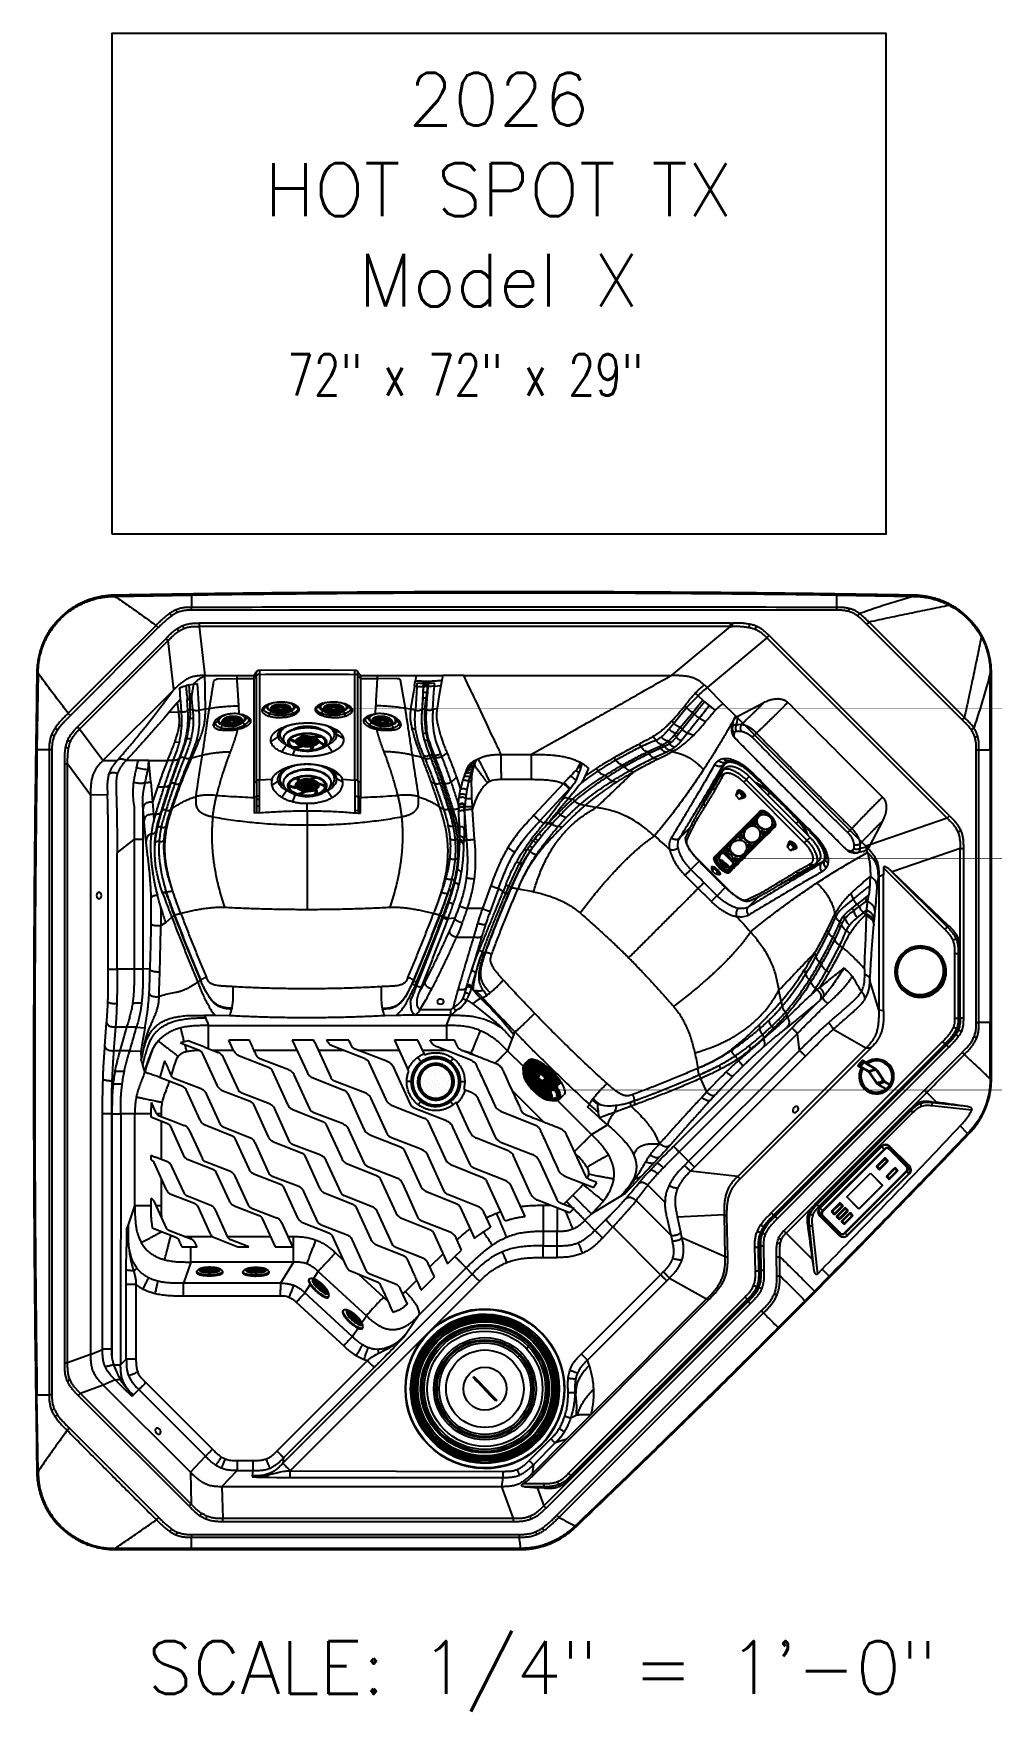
# Model space of a CAD drawing. Extents: x 1076 to 1148, y 508 to 635.
import ezdxf
from ezdxf.enums import TextEntityAlignment as Align

# ---------------------------------------------------------------- set-up
doc = ezdxf.new("R2010")
doc.units = 0
doc.header["$MEASUREMENT"] = 0
for name, color, linetype in [('1', 4, 'Continuous'), ('BDIM_CYAN', 4, 'Continuous'), ('DIM', 3, 'Continuous')]:
    doc.layers.add(name, color=color, linetype=linetype)
doc.layers.add('GEOMETRY', color=4, linetype='Continuous', lineweight=25)
doc.styles.add('SIMPLEX', font='simplex')
doc.styles.add('SKINNY', font='simplex.shx', dxfattribs={"width": 0.75})

msp = doc.modelspace()

# ---------------------------------------------------------------- texts
at = {"layer": 'DIM', "style": 'SIMPLEX'}
for s, p in [('2026', (1110.76, 627.69)), ('HOT SPOT TX', (1110.76, 620.84)), ('Model X', (1110.76, 613.98)), ('SCALE: 1/4" = 1\'-0"', (1114.05, 508.86))]:
    msp.add_text(s, height=4, dxfattribs=at).set_placement(p, align=Align.CENTER)
at = {"layer": 'DIM', "color": 3, "style": 'SKINNY', "width": 0.75}
msp.add_text('72" x 72" x 29"', height=3.1562, dxfattribs=at).set_placement((1094.72, 607.23))

# ---------------------------------------------------------------- blocks, each defined once
blk = doc.blocks.new('2020 HS PILLOW')
at = {"layer": '1', "color": 2}
for p, q in [((-6.63, -0.82), (-7, -1.37)), ((-6.68, -0.38), (-6.96, -0.81)), ((-6.68, -0.38), (-6.72, -0.45)), ((-6.33, -0.1), (-6.45, -0.16)), ((-5.8, -0.01), (-5.8, -0.01)), ((5.8, -0.01), (5.8, -0.01)), ((7, -1.37), (6.63, -0.82)), ((6.96, -0.81), (6.68, -0.38)), ((6.72, -0.45), (6.68, -0.38)), ((-7.01, -1.4), (-6.36, -3.46)), ((6.36, -3.46), (7.01, -1.4))]:
    blk.add_line(p, q, dxfattribs=at)
at = {"layer": '1', "color": 2, "flags": 128}
for points in [[(-7, -0.88), (-7.01, -0.91), (-7.01, -0.92)], [(-6.38, -1.08), (-6.52, -0.93), (-6.63, -0.82)], [(6.63, -0.82), (6.49, -0.96), (6.38, -1.08)], [(7.01, -0.92), (7.01, -0.91), (7, -0.88)]]:
    blk.add_lwpolyline(points, dxfattribs=at)
at = {"layer": '1', "color": 2}
for centre, radius, start, end in [((6.98, -1.4), 0.0302, 349.0452, 54.1848), ((6.42, -4.73), 11.5, 179.6163, 180.1436), ((-6.42, -4.73), 11.5, 359.8564, 0.3837)]:
    blk.add_arc(centre, radius, start, end, dxfattribs=at)
for points, knots in [([(5.8, -0.01), (4.05, -0.01), (0.18, 0), (-3.68, 0), (-5.8, -0.01)], [0, 0, 0, 0, 0.452479, 1, 1, 1, 1]), ([(5.8, -0.01), (5.58, -0.01), (5.12, -0.01), (4.44, -0.01), (3.76, -0.01), (3.07, 0), (2.39, 0), (1.71, 0), (1.02, 0), (0.34, 0), (-0.34, 0), (-1.02, 0), (-1.71, 0), (-2.39, 0), (-3.07, 0), (-3.76, -0.01), (-4.44, -0.01), (-5.12, -0.01), (-5.58, -0.01), (-5.8, -0.01)], [0, 0, 0, 0, 0.058824, 0.117648, 0.176472, 0.235295, 0.294119, 0.352942, 0.411765, 0.470588, 0.529412, 0.588235, 0.647058, 0.705881, 0.764705, 0.823528, 0.882352, 0.941176, 1, 1, 1, 1]), ([(-7.04, -1.11), (-7.05, -1.16), (-7.05, -1.26), (-7.02, -1.36), (-7.01, -1.4)], [0, 0, 0, 0, 0.502463, 1, 1, 1, 1]), ([(-7.01, -0.92), (-7.02, -0.94), (-7.03, -1), (-7.04, -1.07), (-7.04, -1.11)], [0, 0, 0, 0, 0.504529, 1, 1, 1, 1]), ([(-6.96, -0.81), (-6.97, -0.81), (-6.99, -0.84), (-6.99, -0.86), (-7, -0.88)], [0, 0, 0, 0, 0.141502, 1, 1, 1, 1]), ([(-6.63, -0.82), (-6.64, -0.82), (-6.64, -0.81), (-6.65, -0.8), (-6.66, -0.79), (-6.67, -0.78), (-6.67, -0.76), (-6.68, -0.75), (-6.69, -0.74), (-6.69, -0.73), (-6.7, -0.72), (-6.7, -0.71), (-6.71, -0.7), (-6.71, -0.69), (-6.72, -0.68), (-6.72, -0.66), (-6.73, -0.65), (-6.73, -0.64), (-6.73, -0.63), (-6.73, -0.62), (-6.73, -0.61), (-6.74, -0.6), (-6.74, -0.59), (-6.74, -0.58), (-6.74, -0.57), (-6.74, -0.56), (-6.74, -0.55), (-6.74, -0.54), (-6.74, -0.53), (-6.74, -0.52), (-6.73, -0.51), (-6.73, -0.5), (-6.73, -0.49), (-6.73, -0.48), (-6.72, -0.47), (-6.72, -0.46), (-6.72, -0.45), (-6.72, -0.45)], [0, 0, 0, 0, 0.031376, 0.062576, 0.093602, 0.124453, 0.155132, 0.185639, 0.215975, 0.24614, 0.276136, 0.305964, 0.335624, 0.365117, 0.394446, 0.423609, 0.452609, 0.481447, 0.510123, 0.538639, 0.566995, 0.595193, 0.623235, 0.65112, 0.678851, 0.706428, 0.733853, 0.761126, 0.78825, 0.815225, 0.842053, 0.868735, 0.895272, 0.921665, 0.947917, 0.974028, 1, 1, 1, 1]), ([(-6.72, -0.45), (-6.7, -0.42), (-6.67, -0.39), (-6.62, -0.34), (-6.58, -0.32), (-6.51, -0.29), (-6.48, -0.28), (-6.4, -0.27), (-6.35, -0.27), (-6.31, -0.28)], [0, 0, 0, 0, 0.25, 0.25, 0.5, 0.5, 0.75, 0.75, 1, 1, 1, 1]), ([(-6.44, -0.17), (-6.46, -0.17), (-6.5, -0.19), (-6.57, -0.25), (-6.64, -0.31), (-6.67, -0.36), (-6.68, -0.38)], [0, 0, 0, 0, 0.1360178, 0.4531227, 0.7648096, 1, 1, 1, 1]), ([(-6.63, -0.82), (-6.63, -0.78), (-6.61, -0.74), (-6.58, -0.69), (-6.57, -0.67), (-6.54, -0.63), (-6.53, -0.61), (-6.5, -0.58), (-6.48, -0.56), (-6.44, -0.53), (-6.43, -0.52), (-6.37, -0.48), (-6.33, -0.47), (-6.29, -0.45)], [0, 0, 0, 0, 0.25, 0.25, 0.375, 0.375, 0.5, 0.5, 0.625, 0.625, 0.75, 0.75, 1, 1, 1, 1]), ([(-6.18, -0.1), (-6.22, -0.1), (-6.31, -0.11), (-6.4, -0.13), (-6.44, -0.16), (-6.44, -0.17)], [0, 0, 0, 0, 0.454798, 0.921395, 1, 1, 1, 1]), ([(-6.38, -1.08), (-6.37, -1.04), (-6.35, -1), (-6.32, -0.94), (-6.31, -0.92), (-6.29, -0.89), (-6.27, -0.87), (-6.24, -0.83), (-6.22, -0.82), (-6.19, -0.79), (-6.17, -0.77), (-6.11, -0.74), (-6.07, -0.72), (-6.04, -0.71)], [0, 0, 0, 0, 0.25, 0.25, 0.375, 0.375, 0.5, 0.5, 0.625, 0.625, 0.75, 0.75, 1, 1, 1, 1]), ([(-5.11, -1.44), (-5.12, -1.44), (-5.13, -1.44), (-5.16, -1.44), (-5.18, -1.44), (-5.21, -1.44), (-5.23, -1.44), (-5.26, -1.44), (-5.28, -1.44), (-5.31, -1.44), (-5.33, -1.43), (-5.36, -1.43), (-5.38, -1.43), (-5.41, -1.43), (-5.43, -1.43), (-5.46, -1.42), (-5.49, -1.42), (-5.54, -1.41), (-5.61, -1.4), (-5.7, -1.38), (-5.78, -1.36), (-5.85, -1.35), (-5.9, -1.33), (-5.93, -1.32), (-5.96, -1.31), (-5.99, -1.3), (-6.03, -1.28), (-6.06, -1.27), (-6.09, -1.26), (-6.12, -1.24), (-6.15, -1.23), (-6.18, -1.21), (-6.21, -1.19), (-6.24, -1.17), (-6.27, -1.16), (-6.3, -1.14), (-6.33, -1.12), (-6.35, -1.1), (-6.37, -1.08), (-6.38, -1.08)], [0, 0, 0, 0, 0.015046, 0.030262, 0.045649, 0.061207, 0.076938, 0.092841, 0.108917, 0.125166, 0.141587, 0.158181, 0.174947, 0.191885, 0.208994, 0.226272, 0.243719, 0.261334, 0.325871, 0.38892, 0.450368, 0.510128, 0.535099, 0.560601, 0.586626, 0.613167, 0.640216, 0.667762, 0.695796, 0.724306, 0.75328, 0.782703, 0.812563, 0.842844, 0.873531, 0.904607, 0.936056, 0.967859, 1, 1, 1, 1]), ([(-6.35, -3.43), (-6.35, -3.39), (-6.35, -3.31), (-6.35, -3.19), (-6.35, -3.07), (-6.35, -2.96), (-6.35, -2.84), (-6.35, -2.72), (-6.35, -2.6), (-6.35, -2.49), (-6.35, -2.37), (-6.35, -2.24), (-6.35, -2.11), (-6.36, -1.96), (-6.36, -1.81), (-6.36, -1.65), (-6.37, -1.47), (-6.37, -1.28), (-6.38, -1.14), (-6.38, -1.08)], [0, 0, 0, 0, 0.050086, 0.100152, 0.150197, 0.200224, 0.250231, 0.30022, 0.350192, 0.400146, 0.450084, 0.500006, 0.563112, 0.625003, 0.68697, 0.750001, 0.831127, 0.914459, 1, 1, 1, 1]), ([(-6.33, -0.1), (-6.32, -0.1), (-6.28, -0.07), (-6.19, -0.04), (-6.11, -0.04), (-6.07, -0.04)], [0, 0, 0, 0, 0.072984, 0.542572, 1, 1, 1, 1]), ([(-6.31, -0.28), (-6.31, -0.28), (-6.32, -0.29), (-6.32, -0.3), (-6.32, -0.3), (-6.32, -0.31), (-6.32, -0.32), (-6.33, -0.33), (-6.33, -0.33), (-6.33, -0.34), (-6.33, -0.35), (-6.33, -0.36), (-6.33, -0.37), (-6.33, -0.38), (-6.32, -0.4), (-6.32, -0.41), (-6.31, -0.42), (-6.3, -0.44), (-6.3, -0.45), (-6.29, -0.45)], [0, 0, 0, 0, 0.043075, 0.086204, 0.129425, 0.172775, 0.216288, 0.260003, 0.303954, 0.348175, 0.392703, 0.437569, 0.482807, 0.568238, 0.653695, 0.73939, 0.825535, 0.912337, 1, 1, 1, 1]), ([(-5.8, -0.01), (-5.83, -0.01), (-5.88, -0.01), (-5.98, -0.02), (-6.1, -0.03), (-6.21, -0.05), (-6.27, -0.08), (-6.31, -0.09), (-6.32, -0.09), (-6.32, -0.09)], [0, 0, 0, 0, 0.134155, 0.260922, 0.509099, 0.767284, 0.920658, 0.990549, 1, 1, 1, 1]), ([(-6.28, -0.22), (-6.29, -0.23), (-6.3, -0.25), (-6.31, -0.27), (-6.31, -0.28)], [0, 0, 0, 0, 0.535521, 1, 1, 1, 1]), ([(-6.28, -0.22), (-6.28, -0.21), (-6.27, -0.21), (-6.27, -0.2), (-6.26, -0.19), (-6.26, -0.18), (-6.26, -0.18), (-6.25, -0.17), (-6.25, -0.16), (-6.24, -0.16), (-6.23, -0.15), (-6.23, -0.14), (-6.22, -0.13), (-6.21, -0.12), (-6.21, -0.12), (-6.2, -0.11), (-6.19, -0.1), (-6.19, -0.1), (-6.18, -0.1), (-6.18, -0.1)], [0, 0, 0, 0, 0.048239, 0.094105, 0.137612, 0.178773, 0.217603, 0.254119, 0.288334, 0.355559, 0.417313, 0.487162, 0.539223, 0.617936, 0.695814, 0.772891, 0.849237, 0.924916, 1, 1, 1, 1]), ([(-5.8, -0.01), (-5.81, -0.01), (-5.81, -0.01), (-5.82, -0.01), (-5.83, -0.01), (-5.84, -0.01), (-5.85, -0.01), (-5.86, -0.01), (-5.87, -0.01), (-5.88, -0.01), (-5.89, -0.01), (-5.91, -0.02), (-5.94, -0.02), (-5.98, -0.02), (-6.01, -0.02), (-6.03, -0.03), (-6.04, -0.03), (-6.05, -0.03), (-6.06, -0.03), (-6.06, -0.03), (-6.07, -0.04), (-6.07, -0.04)], [0, 0, 0, 0, 0.02507, 0.049985, 0.074783, 0.099504, 0.124186, 0.148867, 0.173587, 0.198385, 0.223298, 0.248366, 0.368821, 0.491766, 0.615218, 0.740909, 0.792607, 0.844158, 0.895769, 0.947648, 1, 1, 1, 1]), ([(-6.04, -0.71), (-6.03, -0.71), (-6.02, -0.72), (-6.01, -0.73), (-6, -0.74), (-5.99, -0.75), (-5.97, -0.76), (-5.96, -0.77), (-5.95, -0.78), (-5.93, -0.79), (-5.92, -0.79), (-5.9, -0.8), (-5.89, -0.81), (-5.87, -0.82), (-5.83, -0.84), (-5.75, -0.88), (-5.63, -0.92), (-5.51, -0.95), (-5.41, -0.97), (-5.34, -0.98), (-5.3, -0.98), (-5.27, -0.99), (-5.23, -0.99), (-5.19, -0.99), (-5.15, -0.99), (-5.12, -0.99), (-5.11, -0.99)], [0, 0, 0, 0, 0.019849, 0.039658, 0.059434, 0.079184, 0.098913, 0.118627, 0.138334, 0.158039, 0.177748, 0.197468, 0.217205, 0.236965, 0.256754, 0.383221, 0.508368, 0.63284, 0.755204, 0.790767, 0.826041, 0.861081, 0.895941, 0.930676, 0.965344, 1, 1, 1, 1]), ([(-5.11, -0.99), (-5.01, -0.99), (-4.82, -0.99), (-4.52, -0.99), (-4.23, -0.98), (-3.93, -0.98), (-3.63, -0.98), (-3.33, -0.98), (-3.03, -0.98), (-2.73, -0.97), (-2.43, -0.97), (-2.13, -0.97), (-1.83, -0.97), (-1.53, -0.97), (-1.22, -0.97), (-0.92, -0.97), (-0.61, -0.97), (-0.31, -0.97), (0.09, -0.97), (0.58, -0.97), (1.16, -0.97), (1.73, -0.97), (2.3, -0.97), (2.87, -0.98), (3.43, -0.98), (3.99, -0.98), (4.55, -0.99), (4.93, -0.99), (5.11, -0.99)], [0, 0, 0, 0, 0.028776, 0.057631, 0.086566, 0.11558, 0.144673, 0.173846, 0.203098, 0.232429, 0.26184, 0.291331, 0.320902, 0.350552, 0.380282, 0.410091, 0.439981, 0.46995, 0.5, 0.556693, 0.613101, 0.669223, 0.725062, 0.780616, 0.835887, 0.890874, 0.945579, 1, 1, 1, 1]), ([(-5.11, -1.44), (-5.11, -1.4), (-5.11, -1.36), (-5.11, -1.27), (-5.11, -1.23), (-5.11, -1.15), (-5.11, -1.11), (-5.11, -1.04), (-5.11, -1.02), (-5.11, -0.99)], [0, 0, 0, 0, 0.25, 0.25, 0.5, 0.5, 0.75, 0.75, 1, 1, 1, 1]), ([(5.11, -0.99), (5.12, -0.99), (5.13, -0.99), (5.15, -0.99), (5.17, -0.99), (5.19, -0.99), (5.21, -0.99), (5.23, -0.99), (5.25, -0.99), (5.27, -0.99), (5.28, -0.99), (5.3, -0.98), (5.32, -0.98), (5.34, -0.98), (5.36, -0.98), (5.42, -0.97), (5.51, -0.95), (5.63, -0.92), (5.75, -0.88), (5.83, -0.84), (5.88, -0.81), (5.91, -0.8), (5.94, -0.78), (5.97, -0.76), (5.99, -0.75), (6.01, -0.73), (6.03, -0.72), (6.04, -0.71)], [0, 0, 0, 0, 0.017344, 0.034677, 0.052006, 0.069339, 0.086682, 0.104043, 0.121428, 0.138844, 0.156298, 0.173796, 0.191346, 0.208954, 0.226626, 0.244369, 0.366423, 0.490446, 0.615395, 0.741843, 0.778648, 0.815411, 0.852172, 0.888971, 0.925849, 0.962846, 1, 1, 1, 1]), ([(5.11, -1.44), (5.11, -1.4), (5.11, -1.36), (5.11, -1.27), (5.11, -1.23), (5.11, -1.15), (5.11, -1.11), (5.11, -1.04), (5.11, -1.02), (5.11, -0.99)], [0, 0, 0, 0, 0.25, 0.25, 0.5, 0.5, 0.75, 0.75, 1, 1, 1, 1]), ([(6.38, -1.08), (6.37, -1.08), (6.36, -1.09), (6.35, -1.1), (6.34, -1.11), (6.32, -1.12), (6.31, -1.13), (6.3, -1.14), (6.28, -1.15), (6.27, -1.16), (6.26, -1.17), (6.24, -1.17), (6.23, -1.18), (6.22, -1.19), (6.2, -1.2), (6.19, -1.21), (6.18, -1.21), (6.17, -1.22), (6.14, -1.24), (6.09, -1.26), (6.02, -1.29), (5.94, -1.32), (5.88, -1.34), (5.82, -1.35), (5.78, -1.37), (5.74, -1.38), (5.7, -1.39), (5.65, -1.39), (5.61, -1.4), (5.56, -1.41), (5.52, -1.42), (5.47, -1.42), (5.43, -1.43), (5.38, -1.43), (5.34, -1.44), (5.29, -1.44), (5.25, -1.44), (5.2, -1.44), (5.16, -1.44), (5.13, -1.44), (5.11, -1.44)], [0, 0, 0, 0, 0.016918, 0.033551, 0.049895, 0.065946, 0.081698, 0.097147, 0.11229, 0.127123, 0.141642, 0.155843, 0.169723, 0.18328, 0.196511, 0.209412, 0.221981, 0.234217, 0.246116, 0.305779, 0.366313, 0.427658, 0.489743, 0.520676, 0.551541, 0.58233, 0.613033, 0.643639, 0.674138, 0.704522, 0.734779, 0.764902, 0.794881, 0.824706, 0.85437, 0.883864, 0.913181, 0.942313, 0.971255, 1, 1, 1, 1]), ([(6.19, -0.05), (6.19, -0.05), (6.15, -0.04), (6.08, -0.03), (5.98, -0.02), (5.88, -0.01), (5.83, -0.01), (5.8, -0.01)], [0, 0, 0, 0, 0.030763, 0.316842, 0.644882, 0.816686, 1, 1, 1, 1]), ([(6.07, -0.04), (6.07, -0.04), (6.06, -0.04), (6.06, -0.03), (6.06, -0.03), (6.06, -0.03), (6.05, -0.03), (6.05, -0.03), (6.04, -0.03), (6.04, -0.03), (6.03, -0.03), (6.01, -0.02), (5.98, -0.02), (5.94, -0.02), (5.91, -0.02), (5.88, -0.01), (5.86, -0.01), (5.84, -0.01), (5.82, -0.01), (5.81, -0.01), (5.8, -0.01)], [0, 0, 0, 0, 0.029153, 0.058134, 0.086978, 0.115718, 0.144392, 0.173033, 0.201679, 0.230364, 0.259125, 0.384793, 0.508272, 0.631196, 0.751677, 0.801642, 0.851147, 0.900501, 0.950016, 1, 1, 1, 1]), ([(6.04, -0.71), (6.08, -0.67), (6.17, -0.58), (6.25, -0.5), (6.29, -0.45)], [0, 0, 0, 0, 0.503161, 1, 1, 1, 1]), ([(6.38, -1.08), (6.38, -1.06), (6.38, -1.03), (6.37, -0.99), (6.36, -0.97), (6.35, -0.93), (6.33, -0.9), (6.31, -0.86), (6.3, -0.84), (6.26, -0.81), (6.24, -0.79), (6.21, -0.76), (6.19, -0.75), (6.14, -0.73), (6.12, -0.73), (6.08, -0.71), (6.06, -0.71), (6.04, -0.71)], [0, 0, 0, 0, 0.125, 0.125, 0.25, 0.25, 0.375, 0.375, 0.5, 0.5, 0.625, 0.625, 0.75, 0.75, 0.875, 0.875, 1, 1, 1, 1]), ([(6.07, -0.04), (6.11, -0.04), (6.18, -0.04), (6.25, -0.07), (6.28, -0.08)], [0, 0, 0, 0, 0.578974, 1, 1, 1, 1]), ([(6.18, -0.1), (6.18, -0.1), (6.18, -0.1), (6.19, -0.1), (6.19, -0.1), (6.19, -0.1), (6.2, -0.11), (6.2, -0.11), (6.2, -0.11), (6.21, -0.12), (6.21, -0.12), (6.22, -0.13), (6.22, -0.13), (6.23, -0.14), (6.23, -0.15), (6.24, -0.16), (6.25, -0.17), (6.26, -0.18), (6.26, -0.19), (6.27, -0.2), (6.28, -0.21), (6.28, -0.22)], [0, 0, 0, 0, 0.041363, 0.082794, 0.124315, 0.165946, 0.207707, 0.24961, 0.291671, 0.333906, 0.376328, 0.418938, 0.461737, 0.523475, 0.583383, 0.655331, 0.712067, 0.773227, 0.841567, 0.917123, 1, 1, 1, 1]), ([(6.42, -0.15), (6.38, -0.14), (6.3, -0.1), (6.22, -0.1), (6.18, -0.1)], [0, 0, 0, 0, 0.484915, 1, 1, 1, 1]), ([(6.28, -0.08), (6.28, -0.08), (6.27, -0.07), (6.25, -0.07), (6.23, -0.06), (6.21, -0.05), (6.2, -0.05)], [0, 0, 0, 0, 0.213766, 0.380662, 0.676501, 1, 1, 1, 1]), ([(6.42, -0.15), (6.4, -0.14), (6.35, -0.11), (6.3, -0.09), (6.28, -0.08)], [0, 0, 0, 0, 0.499988, 1, 1, 1, 1]), ([(6.31, -0.28), (6.31, -0.28), (6.3, -0.27), (6.3, -0.25), (6.29, -0.24), (6.28, -0.22), (6.28, -0.22)], [0, 0, 0, 0, 0.223372, 0.464478, 0.723346, 1, 1, 1, 1]), ([(6.29, -0.45), (6.3, -0.45), (6.3, -0.45), (6.3, -0.44), (6.31, -0.43), (6.31, -0.42), (6.32, -0.41), (6.32, -0.41), (6.32, -0.4), (6.32, -0.39), (6.32, -0.38), (6.33, -0.37), (6.33, -0.36), (6.33, -0.35), (6.33, -0.34), (6.33, -0.32), (6.32, -0.31), (6.32, -0.3), (6.31, -0.29), (6.31, -0.28)], [0, 0, 0, 0, 0.047713, 0.095186, 0.142451, 0.189542, 0.236492, 0.283334, 0.330103, 0.376834, 0.423559, 0.470314, 0.517133, 0.600121, 0.681822, 0.762442, 0.842196, 0.921306, 1, 1, 1, 1]), ([(6.63, -0.82), (6.63, -0.78), (6.61, -0.74), (6.58, -0.69), (6.57, -0.67), (6.54, -0.63), (6.53, -0.61), (6.5, -0.58), (6.48, -0.56), (6.44, -0.53), (6.43, -0.52), (6.37, -0.48), (6.33, -0.47), (6.29, -0.45)], [0, 0, 0, 0, 0.25, 0.25, 0.375, 0.375, 0.5, 0.5, 0.625, 0.625, 0.75, 0.75, 1, 1, 1, 1]), ([(6.31, -0.28), (6.32, -0.28), (6.32, -0.28), (6.34, -0.28), (6.35, -0.28), (6.36, -0.28), (6.37, -0.28), (6.38, -0.28), (6.41, -0.28), (6.45, -0.28), (6.49, -0.29), (6.53, -0.3), (6.56, -0.31), (6.57, -0.32), (6.59, -0.33), (6.6, -0.34), (6.62, -0.35), (6.63, -0.36), (6.65, -0.37), (6.66, -0.38), (6.68, -0.4), (6.69, -0.41), (6.71, -0.43), (6.71, -0.44), (6.72, -0.45)], [0, 0, 0, 0, 0.023632, 0.046369, 0.068221, 0.089195, 0.1093, 0.128542, 0.191011, 0.249492, 0.36685, 0.47887, 0.513551, 0.54976, 0.58751, 0.626815, 0.667692, 0.71016, 0.75424, 0.799965, 0.847379, 0.896515, 0.947387, 1, 1, 1, 1]), ([(6.38, -1.08), (6.38, -1.13), (6.37, -1.23), (6.37, -1.42), (6.36, -1.66), (6.36, -1.96), (6.35, -2.23), (6.35, -2.49), (6.35, -2.72), (6.35, -2.96), (6.35, -3.19), (6.35, -3.35), (6.35, -3.43)], [0, 0, 0, 0, 0.066712, 0.125013, 0.250008, 0.374939, 0.500001, 0.599859, 0.699783, 0.799778, 0.899849, 1, 1, 1, 1]), ([(6.68, -0.38), (6.67, -0.36), (6.63, -0.31), (6.56, -0.24), (6.48, -0.18), (6.43, -0.16), (6.41, -0.15)], [0, 0, 0, 0, 0.230526, 0.532154, 0.843989, 1, 1, 1, 1]), ([(6.72, -0.45), (6.72, -0.45), (6.72, -0.46), (6.73, -0.47), (6.73, -0.48), (6.73, -0.49), (6.73, -0.5), (6.74, -0.51), (6.74, -0.52), (6.74, -0.54), (6.74, -0.55), (6.74, -0.56), (6.74, -0.57), (6.74, -0.58), (6.74, -0.6), (6.74, -0.61), (6.73, -0.62), (6.73, -0.63), (6.73, -0.64), (6.72, -0.66), (6.72, -0.67), (6.72, -0.68), (6.71, -0.69), (6.71, -0.71), (6.7, -0.72), (6.69, -0.73), (6.69, -0.74), (6.68, -0.76), (6.67, -0.77), (6.66, -0.78), (6.65, -0.8), (6.64, -0.81), (6.64, -0.82), (6.63, -0.82)], [0, 0, 0, 0, 0.029325, 0.058829, 0.088513, 0.118379, 0.148429, 0.178665, 0.209089, 0.239703, 0.270509, 0.301508, 0.332702, 0.364093, 0.395683, 0.427473, 0.459465, 0.49166, 0.52406, 0.556667, 0.589482, 0.622506, 0.655742, 0.689189, 0.722851, 0.756728, 0.790821, 0.825132, 0.859663, 0.894413, 0.929386, 0.964581, 1, 1, 1, 1]), ([(7, -0.88), (6.99, -0.86), (6.99, -0.84), (6.97, -0.81), (6.96, -0.81)], [0, 0, 0, 0, 0.858498, 1, 1, 1, 1]), ([(7.04, -1.11), (7.04, -1.07), (7.03, -1), (7.02, -0.94), (7.01, -0.92)], [0, 0, 0, 0, 0.49633, 1, 1, 1, 1]), ([(7.01, -1.4), (7.02, -1.36), (7.05, -1.26), (7.05, -1.16), (7.04, -1.11)], [0, 0, 0, 0, 0.497537, 1, 1, 1, 1]), ([(5.11, -1.44), (5.01, -1.44), (4.82, -1.44), (4.53, -1.44), (4.23, -1.43), (3.94, -1.43), (3.65, -1.43), (3.36, -1.43), (3.07, -1.43), (2.77, -1.43), (2.48, -1.42), (2.19, -1.42), (1.9, -1.42), (1.61, -1.42), (1.31, -1.42), (1.02, -1.42), (0.73, -1.42), (0.44, -1.42), (0.15, -1.42), (-0.15, -1.42), (-0.44, -1.42), (-0.73, -1.42), (-1.02, -1.42), (-1.31, -1.42), (-1.61, -1.42), (-1.9, -1.42), (-2.19, -1.42), (-2.48, -1.42), (-2.77, -1.43), (-3.07, -1.43), (-3.36, -1.43), (-3.65, -1.43), (-3.94, -1.43), (-4.23, -1.43), (-4.53, -1.44), (-4.82, -1.44), (-5.01, -1.44), (-5.11, -1.44)], [0, 0, 0, 0, 0.028576, 0.05715, 0.085725, 0.114298, 0.142871, 0.171443, 0.200015, 0.228587, 0.257158, 0.285728, 0.314298, 0.342868, 0.371438, 0.400008, 0.428577, 0.457146, 0.485715, 0.514285, 0.542854, 0.571423, 0.599992, 0.628562, 0.657132, 0.685702, 0.714272, 0.742842, 0.771413, 0.799985, 0.828557, 0.857129, 0.885702, 0.914275, 0.94285, 0.971424, 1, 1, 1, 1]), ([(-5.11, -1.44), (-5.11, -1.48), (-5.11, -1.57), (-5.1, -1.69), (-5.1, -1.81), (-5.1, -1.93), (-5.09, -2.06), (-5.09, -2.18), (-5.09, -2.3), (-5.08, -2.43), (-5.08, -2.55), (-5.08, -2.67), (-5.08, -2.8), (-5.08, -2.92), (-5.08, -3.05), (-5.07, -3.17), (-5.07, -3.29), (-5.07, -3.42), (-5.07, -3.54), (-5.07, -3.66), (-5.07, -3.79), (-5.07, -3.91), (-5.07, -4.03), (-5.07, -4.16), (-5.07, -4.28), (-5.07, -4.41), (-5.08, -4.53), (-5.08, -4.61), (-5.08, -4.65)], [0, 0, 0, 0, 0.038206, 0.076434, 0.114683, 0.152953, 0.191244, 0.229555, 0.267888, 0.306241, 0.344615, 0.383009, 0.421424, 0.459859, 0.498313, 0.536788, 0.575283, 0.613797, 0.652331, 0.690885, 0.729458, 0.76805, 0.806661, 0.845291, 0.883941, 0.922608, 0.961295, 1, 1, 1, 1]), ([(5.08, -4.65), (5.08, -4.61), (5.08, -4.53), (5.07, -4.41), (5.07, -4.28), (5.07, -4.16), (5.07, -4.03), (5.07, -3.91), (5.07, -3.79), (5.07, -3.66), (5.07, -3.54), (5.07, -3.42), (5.07, -3.29), (5.07, -3.17), (5.08, -3.05), (5.08, -2.92), (5.08, -2.8), (5.08, -2.67), (5.08, -2.55), (5.08, -2.43), (5.09, -2.3), (5.09, -2.18), (5.09, -2.06), (5.1, -1.93), (5.1, -1.81), (5.1, -1.69), (5.11, -1.57), (5.11, -1.48), (5.11, -1.44)], [0, 0, 0, 0, 0.038705, 0.0773915, 0.1160594, 0.1547086, 0.1933388, 0.2319501, 0.2705422, 0.3091151, 0.3476687, 0.3862027, 0.4247171, 0.4632118, 0.5016866, 0.5401414, 0.5785762, 0.6169907, 0.6553849, 0.6937587, 0.732112, 0.7704445, 0.8087563, 0.8470473, 0.8853172, 0.923566, 0.9617937, 1, 1, 1, 1]), ([(-6.36, -3.46), (-6.34, -3.52), (-6.3, -3.64), (-6.23, -3.79), (-6.18, -3.91), (-6.12, -4.02), (-6.05, -4.13), (-5.96, -4.26), (-5.87, -4.37), (-5.77, -4.47), (-5.69, -4.53), (-5.62, -4.58), (-5.56, -4.62), (-5.49, -4.66), (-5.4, -4.7), (-5.31, -4.73), (-5.2, -4.75), (-5.12, -4.76), (-5.08, -4.76)], [0, 0, 0, 0, 0.109303, 0.195512, 0.25888, 0.310903, 0.390699, 0.474501, 0.546287, 0.618154, 0.679279, 0.707051, 0.743456, 0.790702, 0.833338, 0.882273, 0.937704, 1, 1, 1, 1]), ([(5.08, -4.76), (5.12, -4.76), (5.21, -4.75), (5.33, -4.72), (5.43, -4.69), (5.52, -4.64), (5.61, -4.59), (5.68, -4.54), (5.75, -4.49), (5.82, -4.42), (5.89, -4.34), (5.96, -4.25), (6.03, -4.17), (6.08, -4.08), (6.13, -3.99), (6.18, -3.9), (6.24, -3.78), (6.3, -3.63), (6.34, -3.52), (6.36, -3.46)], [0, 0, 0, 0, 0.066168, 0.126124, 0.180035, 0.227981, 0.282801, 0.327814, 0.363349, 0.416631, 0.473636, 0.534326, 0.58729, 0.640562, 0.693101, 0.744982, 0.808308, 0.893382, 1, 1, 1, 1]), ([(-5.08, -4.76), (-3.41, -4.76), (-0.03, -4.77), (3.36, -4.76), (5.08, -4.76)], [0, 0, 0, 0, 0.492188, 1, 1, 1, 1])]:
    blk.add_open_spline(points, degree=3, knots=knots, dxfattribs=at)
for points in [[(-6.29, -0.45), (-6.21, -0.54), (-6.12, -0.62), (-6.04, -0.71)], [(-6.07, -0.04), (-6.1, -0.06), (-6.14, -0.08), (-6.18, -0.1)], [(6.18, -0.1), (6.14, -0.08), (6.1, -0.06), (6.07, -0.04)]]:
    blk.add_open_spline(points, degree=3, dxfattribs=at)
blk = doc.blocks.new('cp')
at = {"layer": 'BDIM_CYAN'}
for p, q in [((-3.73, 1.7), (-3.75, 1.72)), ((-3.75, 1.72), (-3.75, -0.37)), ((-3.73, 1.7), (-3.73, 1.7)), ((-3.72, 1.7), (-3.72, 1.7)), ((-3.6, 1.69), (-3.6, 1.69)), ((-3.6, 1.69), (-3.6, 1.69)), ((-3.57, 1.59), (-3.57, -0.3)), ((-3.57, 1.59), (-3.57, 1.59)), ((-3.57, 1.59), (-3.57, -0.3)), ((-3.55, -0.3), (-3.55, 1.59)), ((-3.55, 1.59), (-3.55, 1.59)), ((3.34, 1.82), (-3.34, 1.82)), ((-3.34, 1.8), (-3.34, 1.81)), ((-3.34, 1.81), (3.34, 1.81)), ((-3.34, 1.8), (3.34, 1.8)), ((-3.3, 2.16), (-3.3, 2.14)), ((3.3, 2.16), (-3.3, 2.16)), ((-3.3, 2.14), (-3.3, 2.11)), ((-3.3, 2.14), (3.05, 2.14)), ((-3.3, 2.11), (-3.3, 2.11)), ((-3.3, 2.11), (-3.3, 1.85)), ((3.3, 2.11), (-3.3, 2.11)), ((-3.3, 1.85), (3.05, 1.85)), ((-3.3, 1.85), (-3.3, 1.83)), ((-3.05, 1.83), (-3.3, 1.83)), ((3.3, 1.83), (-3.05, 1.83)), ((-2.88, 1.07), (-2.88, 1.29)), ((-2.88, 1.29), (-2.88, 1.06)), ((-2.88, 1.29), (-2.88, 1.29)), ((-2.86, 1.28), (-2.86, 1.29)), ((-2.86, 1.08), (-2.86, 1.29)), ((-2.86, 1.07), (-2.86, 1.28)), ((-2, 1.35), (-2.82, 1.35)), ((-2.81, 1.34), (-2.81, 1.33)), ((-2.81, 1.34), (-2.01, 1.34)), ((-2.81, 1.33), (-2.81, 1.27)), ((-2.81, 1.33), (-2.01, 1.33)), ((-2.01, 1.33), (-2.01, 1.34)), ((-2.01, 1.33), (-2.01, 1.27)), ((-1.96, 1.29), (-1.96, 1.28)), ((-1.96, 1.29), (-1.96, 1.08)), ((-1.96, 1.28), (-1.96, 1.07)), ((-1.94, 1.29), (-1.94, 1.07)), ((-1.94, 1.06), (-1.94, 1.29)), ((-1.94, 1.29), (-1.94, 1.29)), ((-1.27, 1.3), (1.27, 1.3)), ((-1.27, -0.01), (-1.27, 1.3)), ((-1.27, 1.29), (1.27, 1.29)), ((-1.27, 1.29), (-1.27, 1.29)), ((-1.27, 1.29), (1.27, 1.29)), ((-1.27, 0), (-1.27, 1.29)), ((-1.27, 0), (-1.27, 1.29)), ((1.27, 1.3), (1.27, -0.01)), ((1.27, 1.29), (1.27, 0)), ((1.27, 1.29), (1.27, 1.29)), ((1.27, 1.29), (1.27, 0)), ((1.94, 1.29), (1.94, 1.07)), ((1.94, 1.29), (1.94, 1.06)), ((1.94, 1.29), (1.94, 1.29)), ((1.96, 1.28), (1.96, 1.29)), ((1.96, 1.08), (1.96, 1.29)), ((1.96, 1.07), (1.96, 1.28)), ((2.82, 1.35), (2, 1.35)), ((2.01, 1.34), (2.01, 1.33)), ((2.01, 1.34), (2.81, 1.34)), ((2.01, 1.27), (2.01, 1.33)), ((2.01, 1.33), (2.81, 1.33)), ((2.81, 1.33), (2.81, 1.34)), ((2.81, 1.27), (2.81, 1.33)), ((2.86, 1.29), (2.86, 1.28)), ((2.86, 1.29), (2.86, 1.08)), ((2.86, 1.28), (2.86, 1.07)), ((2.88, 1.07), (2.88, 1.29)), ((2.88, 1.06), (2.88, 1.29)), ((2.88, 1.29), (2.88, 1.29)), ((3.05, 2.14), (3.05, 2.14)), ((3.05, 2.14), (3.3, 2.14)), ((3.05, 1.85), (3.3, 1.85)), ((3.3, 2.16), (3.3, 2.14)), ((3.3, 2.11), (3.3, 2.11)), ((3.3, 2.11), (3.3, 1.85)), ((3.3, 1.85), (3.3, 1.83)), ((3.34, 1.8), (3.34, 1.81)), ((3.55, 1.59), (3.55, -0.3)), ((3.55, 1.59), (3.55, 1.59)), ((3.57, -0.3), (3.57, 1.59)), ((3.57, 1.59), (3.57, 1.59)), ((3.57, -0.3), (3.57, 1.59)), ((3.6, 1.69), (3.6, 1.69)), ((3.72, 1.7), (3.72, 1.7)), ((3.73, 1.7), (3.75, 1.72)), ((3.73, 1.7), (3.73, 1.7)), ((3.75, -0.37), (3.75, 1.72)), ((-2.88, 1.06), (-2.88, 1.07)), ((-2.88, 0.54), (-2.88, 0.77)), ((-2.88, 0.77), (-2.88, 0.76)), ((-2.88, 0.53), (-2.88, 0.76)), ((-2.88, 0.53), (-2.88, 0.54)), ((-2.88, 0.24), (-2.88, 0.02)), ((-2.88, 0.24), (-2.88, 0.24)), ((-2.88, 0.23), (-2.88, 0.01)), ((-2.88, 0.01), (-2.88, 0.02)), ((-2.86, 1.08), (-2.86, 1.07)), ((-2.86, 1.07), (-2.86, 1.06)), ((-2.86, 1.07), (-2.86, 1.06)), ((-2.86, 0.75), (-2.86, 0.76)), ((-2.86, 0.55), (-2.86, 0.76)), ((-2.86, 0.54), (-2.86, 0.75)), ((-2.86, 0.55), (-2.86, 0.54)), ((-2.86, 0.54), (-2.86, 0.53)), ((-2.86, 0.54), (-2.86, 0.53)), ((-2.86, 0.22), (-2.86, 0.23)), ((-2.86, 0.02), (-2.86, 0.23)), ((-2.86, 0.02), (-2.86, 0.22)), ((-2.86, 0.02), (-2.86, 0.01)), ((-2.86, 0.02), (-2.86, 0.02)), ((-2.86, 0.02), (-2.86, 0.01)), ((-2.82, 1.01), (-2.82, 1)), ((-2, 1.01), (-2.82, 1.01)), ((-2, 1), (-2.82, 1)), ((-2.82, 1), (-2, 1)), ((-2.82, 1), (-2.82, 1)), ((-2.82, 0.82), (-2, 0.82)), ((-2.82, 0.48), (-2.82, 0.47)), ((-2, 0.48), (-2.82, 0.48)), ((-2, 0.47), (-2.82, 0.47)), ((-2, 0.47), (-2.82, 0.47)), ((-2.82, 0.47), (-2.82, 0.47)), ((-2, 0.29), (-2.82, 0.29)), ((-2.01, 1.27), (-2.81, 1.27)), ((-2.81, 1.27), (-2.81, 1.06)), ((-2.81, 1.06), (-2.01, 1.06)), ((-2.81, 1.06), (-2.81, 1.02)), ((-2.81, 1.02), (-2.01, 1.02)), ((-2.81, 0.81), (-2.81, 0.8)), ((-2.81, 0.81), (-2.01, 0.81)), ((-2.81, 0.8), (-2.81, 0.74)), ((-2.81, 0.8), (-2.01, 0.8)), ((-2.01, 0.74), (-2.81, 0.74)), ((-2.81, 0.74), (-2.81, 0.54)), ((-2.81, 0.54), (-2.01, 0.54)), ((-2.81, 0.54), (-2.81, 0.49)), ((-2.81, 0.49), (-2.01, 0.49)), ((-2.81, 0.28), (-2.81, 0.27)), ((-2.81, 0.28), (-2.01, 0.28)), ((-2.81, 0.27), (-2.81, 0.22)), ((-2.81, 0.27), (-2.01, 0.27)), ((-2.01, 0.22), (-2.81, 0.22)), ((-2.81, 0.22), (-2.81, 0.01)), ((-2.81, 0.01), (-2.01, 0.01)), ((-2.81, 0.01), (-2.81, -0.03)), ((-2.01, 1.06), (-2.01, 1.27)), ((-2.01, 1.06), (-2.01, 1.02)), ((-2.01, 0.8), (-2.01, 0.81)), ((-2.01, 0.8), (-2.01, 0.74)), ((-2.01, 0.54), (-2.01, 0.74)), ((-2.01, 0.54), (-2.01, 0.49)), ((-2.01, 0.27), (-2.01, 0.28)), ((-2.01, 0.27), (-2.01, 0.22)), ((-2.01, 0.01), (-2.01, 0.22)), ((-2.01, 0.01), (-2.01, -0.03)), ((-2, 1), (-2, 1.01)), ((-2, 1), (-2, 1)), ((-2, 0.47), (-2, 0.48)), ((-2, 0.47), (-2, 0.47)), ((-1.96, 1.07), (-1.96, 1.08)), ((-1.96, 1.06), (-1.96, 1.07)), ((-1.96, 1.06), (-1.96, 1.07)), ((-1.96, 0.76), (-1.96, 0.75)), ((-1.96, 0.76), (-1.96, 0.55)), ((-1.96, 0.75), (-1.96, 0.54)), ((-1.96, 0.54), (-1.96, 0.55)), ((-1.96, 0.53), (-1.96, 0.54)), ((-1.96, 0.53), (-1.96, 0.54)), ((-1.96, 0.23), (-1.96, 0.22)), ((-1.96, 0.23), (-1.96, 0.02)), ((-1.96, 0.22), (-1.96, 0.02)), ((-1.96, 0.01), (-1.96, 0.02)), ((-1.96, 0.02), (-1.96, 0.02)), ((-1.96, 0.01), (-1.96, 0.02)), ((-1.94, 1.07), (-1.94, 1.06)), ((-1.94, 0.77), (-1.94, 0.54)), ((-1.94, 0.76), (-1.94, 0.77)), ((-1.94, 0.76), (-1.94, 0.53)), ((-1.94, 0.54), (-1.94, 0.53)), ((-1.94, 0.02), (-1.94, 0.24)), ((-1.94, 0.24), (-1.94, 0.24)), ((-1.94, 0.01), (-1.94, 0.23)), ((-1.94, 0.02), (-1.94, 0.01)), ((-1.27, 0), (-1.27, 0)), ((1.27, 0), (-1.27, 0)), ((1.27, 0), (1.27, 0)), ((1.94, 1.06), (1.94, 1.07)), ((1.94, 0.02), (1.94, 0.24)), ((1.94, 0.24), (1.94, 0.24)), ((1.94, 0.01), (1.94, 0.23)), ((1.94, 0.01), (1.94, 0.02)), ((1.96, 1.08), (1.96, 1.07)), ((1.96, 1.07), (1.96, 1.06)), ((1.96, 1.07), (1.96, 1.06)), ((1.96, 0.22), (1.96, 0.23)), ((1.96, 0.02), (1.96, 0.23)), ((1.96, 0.02), (1.96, 0.22)), ((1.96, 0.02), (1.96, 0.01)), ((1.96, 0.02), (1.96, 0.02)), ((1.96, 0.02), (1.96, 0.01)), ((2, 1.01), (2, 1)), ((2, 1.01), (2.82, 1.01)), ((2, 1), (2.82, 1)), ((2, 1), (2.82, 1)), ((2, 1), (2, 1)), ((2, 0.29), (2.82, 0.29)), ((2.81, 1.27), (2.01, 1.27)), ((2.01, 1.27), (2.01, 1.06)), ((2.01, 1.06), (2.81, 1.06)), ((2.01, 1.02), (2.01, 1.06)), ((2.01, 1.02), (2.81, 1.02)), ((2.01, 0.28), (2.01, 0.27)), ((2.01, 0.28), (2.81, 0.28)), ((2.01, 0.22), (2.01, 0.27)), ((2.01, 0.27), (2.81, 0.27)), ((2.81, 0.22), (2.01, 0.22)), ((2.01, 0.22), (2.01, 0.01)), ((2.01, 0.01), (2.81, 0.01)), ((2.01, -0.03), (2.01, 0.01)), ((2.81, 1.06), (2.81, 1.27)), ((2.81, 1.02), (2.81, 1.06)), ((2.81, 0.27), (2.81, 0.28)), ((2.81, 0.22), (2.81, 0.27)), ((2.81, 0.01), (2.81, 0.22)), ((2.81, -0.03), (2.81, 0.01)), ((2.82, 1), (2.82, 1.01)), ((2.82, 1), (2.82, 1)), ((2.86, 1.07), (2.86, 1.08)), ((2.86, 1.06), (2.86, 1.07)), ((2.86, 1.06), (2.86, 1.07)), ((2.86, 0.23), (2.86, 0.22)), ((2.86, 0.23), (2.86, 0.02)), ((2.86, 0.22), (2.86, 0.02)), ((2.86, 0.01), (2.86, 0.02)), ((2.86, 0.02), (2.86, 0.02)), ((2.86, 0.01), (2.86, 0.02)), ((2.88, 1.07), (2.88, 1.06)), ((2.88, 0.24), (2.88, 0.02)), ((2.88, 0.24), (2.88, 0.24)), ((2.88, 0.23), (2.88, 0.01)), ((2.88, 0.02), (2.88, 0.01)), ((-3.73, -0.38), (-3.75, -0.37)), ((-3.73, -0.38), (-3.73, -0.38)), ((-3.72, -0.38), (-3.72, -0.38)), ((-3.6, -0.39), (-3.6, -0.39)), ((-3.6, -0.39), (-3.6, -0.39)), ((-3.57, -0.3), (-3.57, -0.3)), ((3.34, -0.51), (-3.34, -0.51)), ((-3.34, -0.53), (3.34, -0.53)), ((3.34, -0.53), (-3.34, -0.53)), ((-3.34, -0.53), (-3.34, -0.53)), ((-3.3, -0.53), (3.05, -0.53)), ((-3.3, -0.53), (-3.3, -0.56)), ((-3.3, -0.56), (-3.3, -0.79)), ((-3.05, -0.56), (-3.3, -0.56)), ((-3.3, -0.79), (-3.3, -0.79)), ((-3.3, -0.79), (3.3, -0.79)), ((-3.3, -0.79), (-3.3, -0.81)), ((-3.3, -0.81), (-3.3, -0.82)), ((-3.05, -0.81), (-3.3, -0.81)), ((-3.3, -0.82), (3.3, -0.82)), ((3.3, -0.56), (-3.05, -0.56)), ((3.3, -0.81), (-3.05, -0.81)), ((-2.82, -0.04), (-2.82, -0.05)), ((-2.82, -0.04), (-2, -0.04)), ((-2.82, -0.05), (-2, -0.05)), ((-2.82, -0.05), (-2, -0.05)), ((-2.82, -0.05), (-2.82, -0.05)), ((-2.81, -0.03), (-2.01, -0.03)), ((-2, -0.05), (-2, -0.04)), ((-2, -0.05), (-2, -0.05)), ((1.27, 0), (-1.27, 0)), ((1.27, -0.01), (-1.27, -0.01)), ((2, -0.04), (2, -0.05)), ((2.82, -0.04), (2, -0.04)), ((2.82, -0.05), (2, -0.05)), ((2.82, -0.05), (2, -0.05)), ((2, -0.05), (2, -0.05)), ((2.01, -0.03), (2.81, -0.03)), ((2.82, -0.05), (2.82, -0.04)), ((2.82, -0.05), (2.82, -0.05)), ((3.05, -0.53), (3.3, -0.53)), ((3.3, -0.56), (3.3, -0.53)), ((3.3, -0.79), (3.3, -0.56)), ((3.3, -0.79), (3.3, -0.79)), ((3.3, -0.81), (3.3, -0.79)), ((3.3, -0.82), (3.3, -0.81)), ((3.34, -0.53), (3.34, -0.53)), ((3.57, -0.3), (3.57, -0.3)), ((3.6, -0.39), (3.6, -0.39)), ((3.6, -0.39), (3.6, -0.39)), ((3.72, -0.38), (3.72, -0.38)), ((3.73, -0.38), (3.75, -0.37)), ((3.73, -0.38), (3.73, -0.38))]:
    blk.add_line(p, q, dxfattribs=at)
at = {"layer": 'BDIM_CYAN', "flags": 128}
for points in [[(-3.56, 1.66), (-3.57, 1.64), (-3.57, 1.59)], [(-3.3, 2.11), (-3.3, 2.11), (-3.3, 2.12), (-3.3, 2.12), (-3.3, 2.12), (-3.3, 2.13), (-3.3, 2.13), (-3.3, 2.13), (-3.3, 2.14)], [(3.3, 2.11), (3.3, 2.11), (3.3, 2.12), (3.3, 2.12), (3.3, 2.12), (3.3, 2.13), (3.3, 2.13), (3.3, 2.13), (3.3, 2.14)], [(3.57, 1.59), (3.57, 1.64), (3.56, 1.66)], [(3.3, -0.81), (3.3, -0.81), (3.3, -0.81), (3.3, -0.81), (3.3, -0.8), (3.3, -0.8), (3.3, -0.8), (3.3, -0.79), (3.3, -0.79)]]:
    blk.add_lwpolyline(points, dxfattribs=at)
at = {"layer": 'BDIM_CYAN'}
for centre, radius, start, end in [((-3.3, 1.71), 0.448, 89.7857, 179.7841), ((-3.44, 4.03), 2.35, 263.1527, 266.02), ((-3.34, 1.59), 0.229, 89.7857, 179.7841), ((-3.34, 1.59), 0.214, 89.7857, 179.7841), ((-3.34, 1.59), 0.214, 89.7857, 179.7841), ((-2.81, 1.28), 0.0499, 89.8886, 179.6813), ((-2.82, 1.38), 0.112, 250.1417, 276.1767), ((-2.01, 1.28), 0.0499, 0.3187, 90.1114), ((-2, 1.38), 0.112, 263.8233, 289.8583), ((2.01, 1.28), 0.0499, 89.8886, 179.6813), ((2, 1.38), 0.112, 250.1417, 276.1767), ((2.81, 1.28), 0.0499, 0.3187, 90.1114), ((2.82, 1.38), 0.112, 263.8233, 289.8583), ((3.3, 1.71), 0.448, 0.2159, 90.2143), ((3.34, 1.59), 0.229, 0.2159, 90.2143), ((3.34, 1.59), 0.214, 0.2159, 90.2143), ((3.34, 1.59), 0.214, 0.2159, 90.2143), ((3.44, 4.04), 2.36, 273.9742, 276.8359), ((-2.82, 1.17), 0.112, 250.1417, 276.1767), ((-2.81, 1.07), 0.05, 189.4603, 270), ((-2.81, 0.75), 0.0499, 89.8886, 179.6813), ((-2.82, 0.86), 0.112, 250.1417, 276.1767), ((-2.82, 0.65), 0.112, 250.1417, 276.1767), ((-2.81, 0.54), 0.05, 189.4603, 270), ((-2.81, 0.22), 0.0499, 89.8886, 179.6813), ((-2.82, 0.33), 0.112, 250.1417, 276.1767), ((-2.82, 0.12), 0.112, 250.1417, 276.1767), ((-2.81, 0.02), 0.05, 189.4603, 270), ((-2, 1.17), 0.112, 263.8233, 289.8583), ((-2.01, 1.07), 0.05, 270, 350.5397), ((-2.01, 0.75), 0.0499, 0.3187, 90.1114), ((-2, 0.86), 0.112, 263.8233, 289.8583), ((-2, 0.65), 0.112, 263.8233, 289.8583), ((-2.01, 0.54), 0.05, 270, 350.5397), ((-2.01, 0.22), 0.0499, 0.3187, 90.1114), ((-2, 0.33), 0.112, 263.8233, 289.8583), ((-2, 0.12), 0.112, 263.8233, 289.8583), ((-2.01, 0.02), 0.05, 270, 350.5397), ((2, 1.17), 0.112, 250.1417, 276.1767), ((2.01, 1.07), 0.05, 189.4603, 270), ((2.01, 0.22), 0.0499, 89.8886, 179.6813), ((2, 0.33), 0.112, 250.1417, 276.1767), ((2, 0.12), 0.112, 250.1417, 276.1767), ((2.01, 0.02), 0.05, 189.4603, 270), ((2.82, 1.17), 0.112, 263.8233, 289.8583), ((2.81, 1.07), 0.05, 270, 350.5397), ((2.81, 0.22), 0.0499, 0.3187, 90.1114), ((2.82, 0.33), 0.112, 263.8233, 289.8583), ((2.82, 0.12), 0.112, 263.8233, 289.8583), ((2.81, 0.02), 0.05, 270, 350.5397), ((-3.3, -0.37), 0.448, 180.2159, 270.2143), ((-3.45, 1.97), 2.37, 263.4233, 266.277), ((-3.34, -0.3), 0.229, 180.2159, 270.2143), ((-3.34, -0.3), 0.229, 180.2159, 270.2143), ((-3.34, -0.3), 0.214, 180.2159, 270.2143), ((15.4, -0.79), 18.7, 179.9928, 180.0613), ((3.3, -0.37), 0.448, 269.7857, 359.7841), ((3.34, -0.3), 0.229, 269.7857, 359.7841), ((3.34, -0.3), 0.229, 269.7857, 359.7841), ((3.34, -0.3), 0.214, 269.7857, 359.7841), ((3.46, 1.95), 2.35, 273.4784, 276.3441)]:
    blk.add_arc(centre, radius, start, end, dxfattribs=at)
for centre, major_axis, ratio, start_param, end_param in [((-2.82, 1.29), (-0.06, 0.0003), 0.99252, 4.717499, 6.288219), ((-2.81, 1.29), (-0.05, 0.001), 0.992514, 4.732816, 6.303308), ((-2.01, 1.29), (-0.05, -0.001), 0.992514, 3.12147, 4.691962), ((-2, 1.29), (-0.06, -0.0003), 0.99252, 3.136559, 4.707279), ((2, 1.29), (-0.06, 0.0003), 0.99252, 4.717499, 6.288219), ((2.01, 1.29), (-0.05, 0.001), 0.992514, 4.732816, 6.303308), ((2.81, 1.29), (-0.05, -0.001), 0.992514, 3.12147, 4.691962), ((2.82, 1.29), (-0.06, -0.0003), 0.99252, 3.136559, 4.707279), ((-2.82, 1.07), (-0.06, -0.0003), 0.99252, 6.278152, 7.848872), ((-2.82, 1.06), (-0.06, -0.0003), 0.99252, 6.278152, 7.848872), ((-2.82, 1.06), (-0.06, -0.0003), 0.99252, 6.278152, 7.848872), ((-2.82, 0.76), (-0.06, 0.0003), 0.99252, 4.717499, 6.288219), ((-2.82, 0.54), (-0.06, -0.0003), 0.99252, 6.278152, 7.848872), ((-2.82, 0.53), (-0.06, -0.0003), 0.99252, 6.278152, 7.848872), ((-2.82, 0.53), (-0.06, -0.0003), 0.99252, 6.278152, 7.848872), ((-2.82, 0.23), (-0.06, 0.0003), 0.99252, 4.717499, 6.288219), ((-2.82, 0.01), (-0.06, -0.0003), 0.99252, 6.278152, 7.848872), ((-2.82, 0.01), (-0.06, -0.0003), 0.99252, 6.278152, 7.848872), ((-2.81, 1.08), (-0.05, -0.001), 0.992514, 6.263063, 6.426955), ((-2.81, 0.76), (-0.05, 0.001), 0.992514, 4.732816, 6.303308), ((-2.81, 0.55), (-0.05, -0.001), 0.992514, 6.263063, 6.426955), ((-2.81, 0.23), (-0.05, 0.001), 0.992514, 4.732816, 6.303308), ((-2.81, 0.02), (-0.05, -0.001), 0.992514, 6.263063, 6.426955), ((-2.01, 0.76), (-0.05, -0.001), 0.992514, 3.12147, 4.691962), ((-2.01, 0.23), (-0.05, -0.001), 0.992514, 3.12147, 4.691962), ((-2, 1.07), (-0.06, 0.0003), 0.99252, 1.575906, 3.146626), ((-2, 1.06), (-0.06, 0.0003), 0.99252, 1.575906, 3.146626), ((-2, 1.06), (-0.06, 0.0003), 0.99252, 1.575906, 3.146626), ((-2, 0.76), (-0.06, -0.0003), 0.99252, 3.136559, 4.707279), ((-2, 0.53), (-0.06, 0.0003), 0.99252, 1.575906, 3.146626), ((-2, 0.53), (-0.06, 0.0003), 0.99252, 1.575906, 3.146626), ((-2, 0.23), (-0.06, -0.0003), 0.99252, 3.136559, 4.707279), ((-2, 0.02), (-0.06, 0.0003), 0.99252, 1.575906, 3.146626), ((-2, 0.01), (-0.06, 0.0003), 0.99252, 1.575906, 3.146626), ((-2, 0.01), (-0.06, 0.0003), 0.99252, 1.575906, 3.146626), ((-2.01, 1.08), (-0.05, 0.001), 0.992514, 2.997823, 3.161715), ((-2.01, 0.55), (-0.05, 0.001), 0.992514, 2.997823, 3.161715), ((-2.01, 0.02), (-0.05, 0.001), 0.992514, 2.997823, 3.161715), ((2, 1.07), (-0.06, -0.0003), 0.99252, 6.278152, 7.848872), ((2, 1.06), (-0.06, -0.0003), 0.99252, 6.278152, 7.848872), ((2, 1.06), (-0.06, -0.0003), 0.99252, 6.278152, 7.848872), ((2, 0.23), (-0.06, 0.0003), 0.99252, 4.717499, 6.288219), ((2, 0.02), (-0.06, -0.0003), 0.99252, 6.278152, 7.848872), ((2, 0.01), (-0.06, -0.0003), 0.99252, 6.278152, 7.848872), ((2, 0.01), (-0.06, -0.0003), 0.99252, 6.278152, 7.848872), ((2.01, 1.08), (-0.05, -0.001), 0.992514, 6.263063, 6.426955), ((2.01, 0.23), (-0.05, 0.001), 0.992514, 4.732816, 6.303308), ((2.01, 0.02), (-0.05, -0.001), 0.992514, 6.263063, 6.426955), ((2.81, 0.23), (-0.05, -0.001), 0.992514, 3.12147, 4.691962), ((2.82, 1.07), (-0.06, 0.0003), 0.99252, 1.575906, 3.146626), ((2.82, 1.06), (-0.06, 0.0003), 0.99252, 1.575906, 3.146626), ((2.82, 1.06), (-0.06, 0.0003), 0.99252, 1.575906, 3.146626), ((2.82, 0.23), (-0.06, -0.0003), 0.99252, 3.136559, 4.707279), ((2.82, 0.01), (-0.06, 0.0003), 0.99252, 1.575906, 3.146626), ((2.82, 0.01), (-0.06, 0.0003), 0.99252, 1.575906, 3.146626), ((2.81, 1.08), (-0.05, 0.001), 0.992514, 2.997823, 3.161715), ((2.81, 0.02), (-0.05, 0.001), 0.992514, 2.997823, 3.161715)]:
    blk.add_ellipse(centre, major_axis=major_axis, ratio=ratio, start_param=start_param, end_param=end_param, dxfattribs=at)
for points, knots in [([(-3.73, 1.7), (-3.73, 1.7), (-3.73, 1.71), (-3.73, 1.77), (-3.71, 1.85), (-3.66, 1.95), (-3.62, 2), (-3.54, 2.07), (-3.44, 2.12), (-3.35, 2.13), (-3.3, 2.14)], [0, 0, 0, 0, 0.000046, 0.034852, 0.248417, 0.374055, 0.499694, 0.585616, 0.799517, 1, 1, 1, 1]), ([(-3.72, 1.7), (-3.72, 1.7), (-3.73, 1.7), (-3.73, 1.7), (-3.73, 1.7), (-3.73, 1.7), (-3.73, 1.7), (-3.73, 1.7), (-3.73, 1.7), (-3.73, 1.7), (-3.73, 1.7), (-3.73, 1.7), (-3.73, 1.7), (-3.73, 1.7), (-3.73, 1.7), (-3.73, 1.7), (-3.73, 1.7)], [0, 0, 0, 0, 0.497651, 0.664725, 0.778894, 0.855399, 0.905936, 0.939049, 0.960675, 0.974791, 0.98402, 0.990079, 0.995683, 0.997884, 0.999459, 1, 1, 1, 1]), ([(-3.73, -0.38), (-3.73, -0.27), (-3.73, 0.35), (-3.73, 0.99), (-3.73, 1.57), (-3.73, 1.64), (-3.73, 1.7)], [0, 0, 0, 0, 0.1658913, 0.8918727, 0.9094717, 1, 1, 1, 1]), ([(-3.3, 2.11), (-3.3, 2.11), (-3.34, 2.11), (-3.43, 2.09), (-3.53, 2.04), (-3.6, 1.98), (-3.64, 1.93), (-3.69, 1.84), (-3.72, 1.76), (-3.72, 1.71), (-3.72, 1.7), (-3.72, 1.7)], [0, 0, 0, 0, 0.010807, 0.19829, 0.410398, 0.49585, 0.621441, 0.747043, 0.962918, 0.999996, 1, 1, 1, 1]), ([(-3.72, 1.7), (-3.72, 1.7), (-3.72, 1.64), (-3.72, 1.29), (-3.72, 0.8), (-3.72, 0.32), (-3.72, 0.05), (-3.72, -0.15), (-3.72, -0.31), (-3.72, -0.38), (-3.72, -0.38)], [0, 0, 0, 0, 0.000001, 0.090498, 0.499981, 0.704693, 0.777284, 0.88867, 0.999999, 1, 1, 1, 1]), ([(-3.6, -0.39), (-3.6, -0.39), (-3.61, -0.37), (-3.64, -0.24), (-3.63, 0.01), (-3.63, 0.32), (-3.62, 0.79), (-3.61, 1.19), (-3.63, 1.53), (-3.63, 1.62), (-3.61, 1.68), (-3.6, 1.69), (-3.6, 1.69)], [0, 0, 0, 0, 0.000001, 0.03963, 0.192163, 0.344913, 0.497664, 0.863588, 0.920803, 0.97751, 0.999999, 1, 1, 1, 1]), ([(-3.56, 1.67), (-3.58, 1.62), (-3.6, 1.52), (-3.61, 1.36), (-3.6, 1.2), (-3.58, 1.04), (-3.57, 0.64), (-3.58, 0.24), (-3.58, -0.15), (-3.59, -0.28), (-3.57, -0.36), (-3.56, -0.38)], [0, 0, 0, 0, 0.0768408, 0.154274, 0.2331273, 0.3124976, 0.3909787, 0.810605, 0.8882653, 0.9658568, 1, 1, 1, 1]), ([(-3.6, 1.69), (-3.6, 1.69), (-3.6, 1.7), (-3.57, 1.74), (-3.52, 1.8), (-3.44, 1.84), (-3.37, 1.85), (-3.32, 1.85), (-3.3, 1.85), (-3.3, 1.85)], [0, 0, 0, 0, 0.000006, 0.131466, 0.375031, 0.612699, 0.846707, 0.999994, 1, 1, 1, 1]), ([(-3.6, 1.69), (-3.59, 1.69), (-3.58, 1.68), (-3.57, 1.68), (-3.56, 1.67), (-3.56, 1.67)], [0, 0, 0, 0, 0.637561, 0.869984, 1, 1, 1, 1]), ([(-3.3, 1.83), (-3.3, 1.83), (-3.32, 1.83), (-3.37, 1.83), (-3.44, 1.81), (-3.5, 1.77), (-3.54, 1.72), (-3.56, 1.69), (-3.56, 1.67)], [0, 0, 0, 0, 0.000197, 0.203597, 0.404797, 0.639851, 0.875069, 1, 1, 1, 1]), ([(3.3, 2.14), (3.31, 2.14), (3.36, 2.14), (3.46, 2.11), (3.55, 2.06), (3.63, 1.99), (3.7, 1.9), (3.73, 1.78), (3.73, 1.72), (3.73, 1.7), (3.73, 1.7)], [0, 0, 0, 0, 0.042247, 0.228223, 0.442215, 0.50071, 0.71413, 0.927591, 0.999939, 1, 1, 1, 1]), ([(3.3, 2.14), (3.3, 2.14), (3.3, 2.13), (3.3, 2.13), (3.3, 2.12), (3.3, 2.11), (3.3, 2.11)], [0, 0, 0, 0, 0.249259, 0.499506, 0.749753, 1, 1, 1, 1]), ([(3.72, 1.7), (3.72, 1.7), (3.72, 1.72), (3.71, 1.78), (3.68, 1.88), (3.62, 1.97), (3.54, 2.04), (3.45, 2.08), (3.36, 2.1), (3.31, 2.11), (3.3, 2.11)], [0, 0, 0, 0, 0.000004, 0.075218, 0.290589, 0.503817, 0.562015, 0.774358, 0.958263, 1, 1, 1, 1]), ([(3.3, 1.85), (3.3, 1.85), (3.32, 1.85), (3.38, 1.85), (3.46, 1.83), (3.54, 1.79), (3.58, 1.73), (3.6, 1.7), (3.6, 1.69), (3.6, 1.69)], [0, 0, 0, 0, 0.000006, 0.187328, 0.444104, 0.682814, 0.927816, 0.999994, 1, 1, 1, 1]), ([(3.56, 1.67), (3.56, 1.68), (3.55, 1.71), (3.51, 1.76), (3.45, 1.81), (3.37, 1.83), (3.32, 1.83), (3.3, 1.83)], [0, 0, 0, 0, 0.067525, 0.302742, 0.537703, 0.795522, 1, 1, 1, 1]), ([(3.56, 1.67), (3.56, 1.67), (3.57, 1.68), (3.58, 1.68), (3.59, 1.69), (3.6, 1.69)], [0, 0, 0, 0, 0.060163, 0.359004, 1, 1, 1, 1]), ([(3.56, -0.38), (3.58, -0.33), (3.6, -0.23), (3.61, -0.07), (3.6, 0.1), (3.58, 0.26), (3.57, 0.65), (3.56, 1.1), (3.59, 1.52), (3.57, 1.65), (3.56, 1.67)], [0, 0, 0, 0, 0.076995, 0.1545934, 0.2336377, 0.3132086, 0.3918741, 0.8090904, 0.960143, 1, 1, 1, 1]), ([(3.6, 1.69), (3.61, 1.66), (3.65, 1.47), (3.62, 1.12), (3.63, 0.58), (3.61, 0.14), (3.63, -0.2), (3.63, -0.31), (3.61, -0.38), (3.6, -0.39), (3.6, -0.39)], [0, 0, 0, 0, 0.0457516, 0.2715507, 0.4974238, 0.8338833, 0.9040179, 0.973674, 0.9999989, 1, 1, 1, 1]), ([(3.72, -0.38), (3.72, -0.38), (3.72, -0.32), (3.72, 0.03), (3.72, 0.52), (3.72, 1.01), (3.72, 1.28), (3.72, 1.49), (3.72, 1.63), (3.72, 1.7), (3.72, 1.7)], [0, 0, 0, 0, 0.000001, 0.092635, 0.499996, 0.703648, 0.79599, 0.898014, 0.999999, 1, 1, 1, 1]), ([(3.73, 1.7), (3.73, 1.7), (3.73, 1.7), (3.73, 1.7), (3.73, 1.7), (3.73, 1.7), (3.73, 1.7), (3.73, 1.7), (3.73, 1.7), (3.73, 1.7), (3.73, 1.7), (3.73, 1.7), (3.73, 1.7), (3.73, 1.7), (3.72, 1.7), (3.72, 1.7)], [0, 0, 0, 0, 0.00128, 0.003437, 0.009223, 0.014974, 0.023628, 0.036755, 0.056753, 0.087269, 0.13378, 0.204254, 0.309723, 0.464699, 1, 1, 1, 1]), ([(3.73, 1.7), (3.73, 1.57), (3.73, 0.94), (3.73, 0.25), (3.73, -0.32), (3.73, -0.38)], [0, 0, 0, 0, 0.1897761, 0.9073384, 1, 1, 1, 1]), ([(-3.72, -0.38), (-3.72, -0.38), (-3.73, -0.38), (-3.73, -0.38), (-3.73, -0.38), (-3.73, -0.38), (-3.73, -0.38), (-3.73, -0.38), (-3.73, -0.38), (-3.73, -0.38)], [0, 0, 0, 0, 0.250627, 0.70201, 0.92622, 0.982518, 0.994256, 0.997749, 1, 1, 1, 1]), ([(-3.3, -0.81), (-3.32, -0.81), (-3.38, -0.81), (-3.49, -0.78), (-3.61, -0.69), (-3.7, -0.57), (-3.73, -0.46), (-3.73, -0.4), (-3.73, -0.38), (-3.73, -0.38)], [0, 0, 0, 0, 0.07222, 0.286348, 0.50049, 0.70864, 0.921993, 0.999938, 1, 1, 1, 1]), ([(-3.72, -0.38), (-3.72, -0.38), (-3.72, -0.4), (-3.71, -0.46), (-3.68, -0.57), (-3.59, -0.68), (-3.48, -0.76), (-3.38, -0.79), (-3.32, -0.79), (-3.3, -0.79)], [0, 0, 0, 0, 0.000004, 0.080826, 0.296019, 0.503996, 0.716742, 0.928649, 1, 1, 1, 1]), ([(-3.6, -0.39), (-3.59, -0.39), (-3.58, -0.39), (-3.57, -0.38), (-3.56, -0.38), (-3.56, -0.38)], [0, 0, 0, 0, 0.638672, 0.935098, 1, 1, 1, 1]), ([(-3.3, -0.56), (-3.3, -0.56), (-3.31, -0.56), (-3.36, -0.56), (-3.41, -0.55), (-3.48, -0.53), (-3.54, -0.49), (-3.58, -0.44), (-3.6, -0.4), (-3.6, -0.39), (-3.6, -0.39)], [0, 0, 0, 0, 0.000006, 0.088898, 0.379618, 0.444644, 0.682872, 0.927318, 0.999994, 1, 1, 1, 1]), ([(-3.56, -0.38), (-3.56, -0.39), (-3.55, -0.42), (-3.51, -0.47), (-3.46, -0.5), (-3.4, -0.53), (-3.35, -0.53), (-3.31, -0.53), (-3.3, -0.53)], [0, 0, 0, 0, 0.069372, 0.303656, 0.537758, 0.60246, 0.899357, 1, 1, 1, 1]), ([(3.3, -0.53), (3.32, -0.53), (3.37, -0.53), (3.44, -0.52), (3.5, -0.48), (3.54, -0.43), (3.56, -0.39), (3.56, -0.38)], [0, 0, 0, 0, 0.203628, 0.405051, 0.641054, 0.877225, 1, 1, 1, 1]), ([(3.3, -0.79), (3.3, -0.79), (3.34, -0.79), (3.43, -0.77), (3.53, -0.73), (3.6, -0.67), (3.64, -0.61), (3.69, -0.53), (3.72, -0.45), (3.72, -0.39), (3.72, -0.38), (3.72, -0.38)], [0, 0, 0, 0, 0.010785, 0.198272, 0.410391, 0.495866, 0.621457, 0.747058, 0.962916, 0.999996, 1, 1, 1, 1]), ([(3.73, -0.38), (3.73, -0.38), (3.73, -0.39), (3.73, -0.44), (3.71, -0.53), (3.66, -0.62), (3.62, -0.68), (3.54, -0.74), (3.44, -0.8), (3.35, -0.81), (3.3, -0.81)], [0, 0, 0, 0, 0.000047, 0.034851, 0.248414, 0.374055, 0.499697, 0.585642, 0.799545, 1, 1, 1, 1]), ([(3.6, -0.39), (3.6, -0.39), (3.6, -0.41), (3.57, -0.45), (3.52, -0.5), (3.44, -0.55), (3.37, -0.56), (3.32, -0.56), (3.3, -0.56), (3.3, -0.56)], [0, 0, 0, 0, 0.000006, 0.129069, 0.373582, 0.612149, 0.851955, 0.999994, 1, 1, 1, 1]), ([(3.56, -0.38), (3.56, -0.38), (3.57, -0.38), (3.58, -0.39), (3.59, -0.39), (3.6, -0.39)], [0, 0, 0, 0, 0.114449, 0.361864, 1, 1, 1, 1]), ([(3.73, -0.38), (3.73, -0.38), (3.73, -0.38), (3.73, -0.38), (3.73, -0.38), (3.73, -0.38), (3.73, -0.38), (3.73, -0.38), (3.73, -0.38), (3.73, -0.38), (3.73, -0.38), (3.73, -0.38), (3.73, -0.38), (3.73, -0.38), (3.73, -0.38), (3.72, -0.38), (3.72, -0.38)], [0, 0, 0, 0, 0.0005279, 0.0021193, 0.0043363, 0.0100107, 0.0161032, 0.0253711, 0.0395303, 0.061199, 0.0943484, 0.1449009, 0.2213812, 0.3354647, 0.5023751, 1, 1, 1, 1])]:
    blk.add_open_spline(points, degree=3, knots=knots, dxfattribs=at)
blk = doc.blocks.new('*X2')
at = {"color": 0}
for p, q in [((199.27, 335.57), (199.27, 335.57)), ((199.4, 336.23), (199.4, 336.23)), ((199.54, 335.83), (199.54, 335.83)), ((199.67, 336.49), (199.67, 336.49)), ((199.67, 335.43), (199.67, 335.43)), ((199.8, 336.1), (199.8, 336.1)), ((199.93, 335.7), (199.93, 335.7)), ((200.07, 336.36), (200.07, 336.36)), ((200.2, 335.96), (200.2, 335.96)), ((200.33, 336.63), (200.33, 336.63)), ((200.33, 335.57), (200.33, 335.57)), ((200.46, 336.23), (200.46, 336.23)), ((200.6, 336.89), (200.6, 336.89)), ((200.6, 335.83), (200.6, 335.83)), ((200.73, 336.49), (200.73, 336.49)), ((200.73, 335.43), (200.73, 335.43)), ((200.86, 336.1), (200.86, 336.1)), ((201, 336.76), (201, 336.76)), ((201, 335.7), (201, 335.7)), ((201.13, 336.36), (201.13, 336.36)), ((201.26, 335.96), (201.26, 335.96)), ((201.39, 336.63), (201.39, 336.63)), ((201.39, 335.57), (201.39, 335.57)), ((201.53, 336.23), (201.53, 336.23)), ((201.66, 335.83), (201.66, 335.83)), ((201.79, 336.49), (201.79, 336.49)), ((201.79, 335.43), (201.79, 335.43)), ((201.92, 336.1), (201.92, 336.1)), ((202.06, 335.7), (202.06, 335.7)), ((202.19, 336.36), (202.19, 336.36)), ((202.32, 335.96), (202.32, 335.96)), ((202.45, 335.57), (202.45, 335.57)), ((202.59, 336.23), (202.59, 336.23)), ((202.72, 335.83), (202.72, 335.83)), ((202.85, 335.43), (202.85, 335.43)), ((199.01, 335.3), (199.01, 335.3)), ((199.01, 334.24), (199.01, 334.24)), ((199.14, 334.9), (199.14, 334.9)), ((199.27, 334.51), (199.27, 334.51)), ((199.4, 335.17), (199.4, 335.17)), ((199.4, 334.11), (199.4, 334.11)), ((199.54, 334.77), (199.54, 334.77)), ((199.67, 334.37), (199.67, 334.37)), ((199.8, 335.04), (199.8, 335.04)), ((199.8, 333.98), (199.8, 333.98)), ((199.93, 334.64), (199.93, 334.64)), ((200.07, 335.3), (200.07, 335.3)), ((200.07, 334.24), (200.07, 334.24)), ((200.2, 334.9), (200.2, 334.9)), ((200.33, 334.51), (200.33, 334.51)), ((200.46, 335.17), (200.46, 335.17)), ((200.46, 334.11), (200.46, 334.11)), ((200.6, 334.77), (200.6, 334.77)), ((200.73, 334.37), (200.73, 334.37)), ((200.86, 335.04), (200.86, 335.04)), ((200.86, 333.98), (200.86, 333.98)), ((201, 334.64), (201, 334.64)), ((201.13, 335.3), (201.13, 335.3)), ((201.13, 334.24), (201.13, 334.24)), ((201.26, 334.9), (201.26, 334.9)), ((201.39, 334.51), (201.39, 334.51)), ((201.53, 335.17), (201.53, 335.17)), ((201.53, 334.11), (201.53, 334.11)), ((201.66, 334.77), (201.66, 334.77)), ((201.79, 334.37), (201.79, 334.37)), ((201.92, 335.04), (201.92, 335.04)), ((201.92, 333.98), (201.92, 333.98)), ((202.06, 334.64), (202.06, 334.64)), ((202.19, 335.3), (202.19, 335.3)), ((202.19, 334.24), (202.19, 334.24)), ((202.32, 334.9), (202.32, 334.9)), ((202.45, 334.51), (202.45, 334.51)), ((202.59, 335.17), (202.59, 335.17)), ((202.59, 334.11), (202.59, 334.11)), ((202.72, 334.77), (202.72, 334.77)), ((202.85, 334.37), (202.85, 334.37)), ((202.98, 335.04), (202.98, 335.04)), ((199.54, 333.71), (199.54, 333.71)), ((199.67, 333.31), (199.67, 333.31)), ((199.93, 333.58), (199.93, 333.58)), ((200.07, 333.18), (200.07, 333.18)), ((200.2, 333.84), (200.2, 333.84)), ((200.33, 333.45), (200.33, 333.45)), ((200.46, 333.05), (200.46, 333.05)), ((200.6, 333.71), (200.6, 333.71)), ((200.73, 333.31), (200.73, 333.31)), ((200.86, 332.91), (200.86, 332.91)), ((201, 333.58), (201, 333.58)), ((201.13, 333.18), (201.13, 333.18)), ((201.26, 333.84), (201.26, 333.84)), ((201.39, 333.45), (201.39, 333.45)), ((201.53, 333.05), (201.53, 333.05)), ((201.66, 333.71), (201.66, 333.71)), ((201.79, 333.31), (201.79, 333.31)), ((202.06, 333.58), (202.06, 333.58)), ((202.32, 333.84), (202.32, 333.84)), ((202.45, 333.45), (202.45, 333.45))]:
    blk.add_line(p, q, dxfattribs=at)
blk = doc.blocks.new('DRAIN')
at = {"layer": '1', "color": 2}
for radius in [1.75, 1.25]:
    blk.add_circle((0, 0), radius, dxfattribs=at)
at = {"layer": '1', "color": 3, "xscale": 0.8339416050646733, "yscale": 0.8339416050646733, "zscale": 0.8339416050646733}
blk.add_blockref('*X2', (-167.6, -279.29), dxfattribs=at)
blk = doc.blocks.new('SUCTION 1235301')
at = {"layer": 'GEOMETRY'}
for p, q in [((-2.18, 0.26), (-2.17, 0.29)), ((-2.18, 0.27), (-2.17, 0.27)), ((-2.17, 0.27), (-2.18, 0.26)), ((-2.17, 0.27), (-2.18, 0.27)), ((-2.17, 0.27), (-2.18, 0.26)), ((-2.18, 0.26), (-2.18, 0.26)), ((-2.17, 0.21), (-2.18, 0.26)), ((-2.18, 0.26), (-2.18, 0.25)), ((-2.18, 0.25), (-2.18, 0.25)), ((-2.18, 0.25), (-2.18, 0.21)), ((-2.18, 0.24), (-2.18, 0.24)), ((-2.17, 0.16), (-2.18, 0.24)), ((-2.18, 0.24), (-2.18, 0.24)), ((-2.18, 0.24), (-2.18, 0.24)), ((-2.18, 0.24), (-2.18, 0.24)), ((-2.18, 0.23), (-2.18, 0.22)), ((-2.17, 0.22), (-2.18, 0.21)), ((-2.18, 0.2), (-2.18, 0.22)), ((-2.18, 0.22), (-2.18, 0.22)), ((-2.18, 0.21), (-2.18, 0.21)), ((-2.17, 0.21), (-2.18, 0.21)), ((-2.17, 0.21), (-2.18, 0.2)), ((-2.18, 0.21), (-2.18, 0.21)), ((-2.18, 0.2), (-2.18, 0.2)), ((-2.17, 0.2), (-2.18, 0.19)), ((-2.18, 0.13), (-2.18, 0.19)), ((-2.18, 0.19), (-2.18, 0.14)), ((-2.18, 0.18), (-2.18, 0.19)), ((-2.18, 0.19), (-2.18, 0.19)), ((-2.18, 0.19), (-2.18, 0.19)), ((-2.18, 0.19), (-2.18, 0.19)), ((-2.17, 0.19), (-2.18, 0.19)), ((-2.18, 0.18), (-2.18, 0.17)), ((-2.18, 0.18), (-2.18, 0.18)), ((-2.18, 0.16), (-2.18, 0.12)), ((-2.18, 0.11), (-2.18, 0.16)), ((-2.18, 0.16), (-2.18, 0.16)), ((-2.18, 0.14), (-2.18, 0.14)), ((-2.16, 0.32), (-2.17, 0.3)), ((-2.16, 0.3), (-2.17, 0.29)), ((-2.17, 0.26), (-2.17, 0.29)), ((-2.17, 0.27), (-2.17, 0.25)), ((-2.17, 0.27), (-2.17, 0.27)), ((-2.16, 0.27), (-2.17, 0.26)), ((-2.16, 0.27), (-2.17, 0.26)), ((-2.17, 0.27), (-2.17, 0.27)), ((-2.17, 0.26), (-2.17, 0.26)), ((-2.17, 0.26), (-2.17, 0.26)), ((-2.16, 0.26), (-2.17, 0.25)), ((-2.17, 0.25), (-2.17, 0.24)), ((-2.17, 0.2), (-2.17, 0.25)), ((-2.17, 0.22), (-2.17, 0.21)), ((-2.17, 0.2), (-2.17, 0.21)), ((-2.16, 0.21), (-2.17, 0.2)), ((-2.16, 0.21), (-2.17, 0.2)), ((-2.16, 0.21), (-2.17, 0.2)), ((-2.17, 0.21), (-2.17, 0.2)), ((-2.17, 0.21), (-2.17, 0.21)), ((-2.17, 0.2), (-2.17, 0.2)), ((-2.17, 0.16), (-2.17, 0.2)), ((-2.17, 0.2), (-2.17, 0.2)), ((-2.17, 0.16), (-2.17, 0.2)), ((-2.17, 0.18), (-2.17, 0.18)), ((-2.17, 0.18), (-2.17, 0.17)), ((-2.17, 0.16), (-2.17, 0.16)), ((-2.17, 0.16), (-2.17, 0.13)), ((-2.17, 0.16), (-2.17, 0.16)), ((-2.17, 0.16), (-2.17, 0.16)), ((-2.17, 0.13), (-2.17, 0.14)), ((-2.16, 0.14), (-2.17, 0.13)), ((-2.17, 0.1), (-2.18, 0.14)), ((-2.18, 0.14), (-2.18, 0.14)), ((-2.17, 0.14), (-2.18, 0.14)), ((-2.17, 0.13), (-2.17, 0.13)), ((-2.17, 0.11), (-2.16, 0.12)), ((-2.16, 0.12), (-2.17, 0.11)), ((-2.16, 0.12), (-2.17, 0.11)), ((-2.17, 0.12), (-2.17, 0.12)), ((-2.17, 0.11), (-2.17, 0.11)), ((-2.17, 0.1), (-2.16, 0.11)), ((-2.16, 0.11), (-2.17, 0.1)), ((-2.16, 0.1), (-2.17, 0.1)), ((-2.17, 0.11), (-2.17, 0.11)), ((-2.17, 0.1), (-2.17, 0.1)), ((-2.17, 0.07), (-2.16, 0.08)), ((-2.17, 0.08), (-2.17, 0.08)), ((-2.16, 0.08), (-2.17, 0.07)), ((-2.17, 0.07), (-2.17, 0.07)), ((-2.17, 0.07), (-2.17, 0.02)), ((-2.16, 0.03), (-2.17, 0.02)), ((-2.16, 0.02), (-2.17, 0.02)), ((-2.17, 0.02), (-2.17, 0.02)), ((-2.17, 0.02), (-2.17, 0.01)), ((-2.16, 0.02), (-2.17, 0.01)), ((-2.16, 0), (-2.17, 0)), ((-2.15, 0.34), (-2.16, 0.33)), ((-2.15, 0.33), (-2.16, 0.33)), ((-2.16, 0.32), (-2.16, 0.33)), ((-2.16, 0.3), (-2.16, 0.31)), ((-2.15, 0.26), (-2.16, 0.26)), ((-2.16, 0.21), (-2.15, 0.22)), ((-2.16, 0.21), (-2.16, 0.2)), ((-2.16, 0.2), (-2.16, 0.17)), ((-2.16, 0.17), (-2.16, 0.14)), ((-2.17, 0.16), (-2.16, 0.17)), ((-2.16, 0.11), (-2.16, 0.11)), ((-2.16, 0.11), (-2.16, 0.1)), ((-2.16, 0.08), (-2.14, -0.28)), ((-2.14, 0.37), (-2.15, 0.36)), ((-2.15, 0.35), (-2.15, 0.36)), ((-2.15, 0.36), (-2.13, 0.28)), ((-2.15, 0.35), (-2.15, 0.34)), ((-2.15, 0.35), (-2.15, 0.35)), ((-2.15, 0.35), (-2.15, 0.35)), ((-2.15, 0.25), (-2.15, 0.34)), ((-2.13, 0.24), (-2.15, 0.33)), ((-2.15, 0.33), (-2.14, 0.25)), ((-2.15, 0.29), (-2.15, 0.28)), ((-2.14, 0.23), (-2.15, 0.22)), ((-2.15, 0.22), (-2.15, 0.23)), ((-2.14, 0.23), (-2.15, 0.22)), ((-2.15, 0.23), (-2.15, 0.23)), ((-2.15, 0.2), (-2.15, 0.21)), ((-2.14, 0.21), (-2.15, 0.21)), ((-2.15, 0.2), (-2.14, 0.21)), ((-2.15, 0.2), (-2.16, 0.2)), ((-2.13, 0.39), (-2.14, 0.38)), ((-2.14, 0.37), (-2.14, 0.38)), ((-2.14, 0.38), (-2.13, 0.38)), ((-2.13, 0.38), (-2.14, 0.37)), ((-2.14, 0.37), (-2.14, 0.37)), ((-2.13, 0.36), (-2.14, 0.35)), ((-2.14, 0.35), (-2.13, 0.24)), ((-2.13, 0.28), (-2.14, 0.35)), ((-2.14, 0.26), (-2.14, 0.25)), ((-2.13, 0.24), (-2.14, 0.24)), ((-2.13, 0.24), (-2.14, 0.23)), ((-2.13, 0.24), (-2.14, 0.23)), ((-2.13, 0.24), (-2.14, 0.23)), ((-2.14, 0.23), (-2.14, 0.23)), ((-2.13, 0.39), (-2.12, 0.4)), ((-2.13, 0.38), (-2.13, 0.39)), ((-2.12, 0.39), (-2.13, 0.38)), ((-2.12, 0.38), (-2.13, 0.37)), ((-2.13, 0.38), (-2.13, 0.38)), ((-2.13, 0.37), (-2.12, 0.28)), ((-2.13, 0.28), (-2.13, 0.36)), ((-2.11, 0.27), (-2.13, 0.25)), ((-2.13, 0.25), (-2.13, 0.26)), ((-2.12, 0.26), (-2.13, 0.25)), ((-2.12, 0.25), (-2.13, 0.24)), ((-2.12, 0.25), (-2.13, 0.24)), ((-2.13, 0.24), (-2.13, 0.24)), ((-2.13, 0.24), (-2.13, 0.24)), ((-2.11, 0.41), (-2.12, 0.4)), ((-2.12, 0.4), (-2.12, 0.39)), ((-2.11, 0.4), (-2.12, 0.39)), ((-2.12, 0.38), (-2.11, 0.29)), ((-2.11, 0.29), (-2.12, 0.28)), ((-2.1, 0.28), (-2.12, 0.26)), ((-2.12, 0.28), (-2.12, 0.27)), ((-2.12, 0.27), (-2.12, 0.27)), ((-2.12, 0.26), (-2.12, 0.25)), ((-2.12, 0.25), (-2.12, 0.25)), ((-2.11, 0.41), (-2.1, 0.42)), ((-2.1, 0.42), (-2.11, 0.41)), ((-2.11, 0.41), (-2.11, 0.4)), ((-2.11, 0.41), (-2.11, 0.41)), ((-2.1, 0.34), (-2.11, 0.39)), ((-2.1, 0.32), (-2.11, 0.31)), ((-2.11, 0.31), (-2.11, 0.31)), ((-2.11, 0.27), (-2.11, 0.31)), ((-2.11, 0.29), (-2.11, 0.29)), ((-2.11, 0.27), (-2.1, 0.28)), ((-2.1, 0.42), (-2.09, 0.43)), ((-2.1, 0.42), (-2.09, 0.43)), ((-2.09, 0.43), (-2.1, 0.42)), ((-2.09, 0.43), (-2.1, 0.42)), ((-2.1, 0.42), (-2.1, 0.42)), ((-2.1, 0.42), (-2.1, 0.41)), ((-2.1, 0.42), (-2.1, 0.41)), ((-2.09, 0.42), (-2.1, 0.41)), ((-2.09, 0.42), (-2.1, 0.41)), ((-2.1, 0.41), (-2.1, 0.41)), ((-2.09, 0.41), (-2.1, 0.4)), ((-2.09, 0.41), (-2.1, 0.4)), ((-2.1, 0.4), (-2.1, 0.4)), ((-2.1, 0.4), (-2.1, 0.36)), ((-2.1, 0.36), (-2.09, 0.4)), ((-2.09, 0.4), (-2.1, 0.35)), ((-2.09, 0.36), (-2.1, 0.35)), ((-2.1, 0.35), (-2.09, 0.31)), ((-2.1, 0.31), (-2.1, 0.34)), ((-2.1, 0.32), (-2.1, 0.28)), ((-2.09, 0.29), (-2.1, 0.28)), ((-2.1, 0.28), (-2.1, 0.29)), ((-2.09, 0.43), (-2.08, 0.44)), ((-2.08, 0.44), (-2.09, 0.43)), ((-2.08, 0.44), (-2.09, 0.43)), ((-2.09, 0.43), (-2.09, 0.43)), ((-2.09, 0.43), (-2.09, 0.43)), ((-2.08, 0.43), (-2.09, 0.42)), ((-2.08, 0.41), (-2.09, 0.36)), ((-2.09, 0.41), (-2.09, 0.4)), ((-2.09, 0.41), (-2.09, 0.41)), ((-2.08, 0.41), (-2.09, 0.4)), ((-2.09, 0.36), (-2.09, 0.32)), ((-2.09, 0.32), (-2.09, 0.31)), ((-2.08, 0.31), (-2.09, 0.3)), ((-2.08, 0.3), (-2.09, 0.29)), ((-2.08, 0.3), (-2.09, 0.29)), ((-2.09, 0.29), (-2.09, 0.29)), ((-2.08, 0.44), (-2.08, 0.44)), ((-2.08, 0.3), (-2.08, 0.3)), ((-1.96, 0.63), (-2.07, 0.51)), ((-2.07, 0.44), (-2.06, 0.45)), ((-2.06, 0.45), (-2.07, 0.44)), ((-2.07, 0.44), (-2.07, 0.44)), ((-2.06, 0.31), (-2.07, 0.31)), ((-2.07, 0.31), (-2.07, 0.31)), ((-2.06, 0.45), (-2.05, 0.46)), ((-2.05, 0.46), (-2.06, 0.45)), ((-2.06, 0.45), (-2.06, 0.44)), ((-2.05, 0.45), (-2.06, 0.44)), ((-2.05, 0.45), (-2.06, 0.44)), ((-2.06, 0.44), (-2.06, 0.44)), ((-2.05, 0.43), (-2.06, 0.42)), ((-2.06, 0.42), (-2.05, 0.4)), ((-2.06, 0.38), (-2.06, 0.41)), ((-2.06, 0.34), (-2.06, 0.38)), ((-2.05, 0.34), (-2.06, 0.37)), ((-2.06, 0.37), (-2.06, 0.33)), ((-2.05, 0.34), (-2.06, 0.33)), ((-2.05, 0.33), (-2.06, 0.32)), ((-2.05, 0.33), (-2.06, 0.32)), ((-2.06, 0.32), (-2.06, 0.31)), ((-2.05, 0.32), (-2.06, 0.32)), ((-2.05, 0.32), (-2.06, 0.31)), ((-2.05, 0.46), (-2.05, 0.46)), ((-2.05, 0.45), (-2.04, 0.46)), ((-2.04, 0.46), (-2.05, 0.45)), ((-2.05, 0.45), (-2.05, 0.45)), ((-2.05, 0.4), (-2.05, 0.43)), ((-2.04, 0.43), (-2.05, 0.42)), ((-2.05, 0.42), (-2.05, 0.39)), ((-2.04, 0.4), (-2.05, 0.39)), ((-2.05, 0.39), (-2.05, 0.35)), ((-2.04, 0.36), (-2.05, 0.35)), ((-2.05, 0.34), (-2.05, 0.34)), ((-2.05, 0.32), (-2.05, 0.32)), ((-2.04, 0.32), (-2.05, 0.31)), ((-2.05, 0.31), (-2.05, 0.32)), ((-2.05, 0.32), (-2.05, 0.32)), ((-2.04, 0.46), (-2.03, 0.47)), ((-2.03, 0.47), (-2.04, 0.46)), ((-2.03, 0.47), (-2.04, 0.46)), ((-2.04, 0.45), (-2.04, 0.46)), ((-2.04, 0.46), (-2.02, 0.46)), ((-2.04, 0.46), (-2.04, 0.45)), ((-2.04, 0.46), (-2.04, 0.45)), ((-2.04, 0.46), (-2.04, 0.45)), ((-2.04, 0.43), (-2.04, 0.4)), ((-2.04, 0.4), (-2.04, 0.36)), ((-2.03, 0.34), (-2.04, 0.33)), ((-2.04, 0.32), (-2.04, 0.33)), ((-2.04, 0.33), (-2.04, 0.32)), ((-2.04, 0.33), (-2.04, 0.33)), ((-2.03, 0.33), (-2.04, 0.33)), ((-2.03, 0.32), (-2.04, 0.32)), ((-2.04, 0.32), (-2.04, 0.32)), ((-2.03, 0.47), (-2.01, 0.47)), ((-2.03, 0.47), (-2.03, 0.46)), ((-2.02, 0.39), (-2.03, 0.43)), ((-2.03, 0.36), (-2.02, 0.39)), ((-2.02, 0.38), (-2.03, 0.35)), ((-2.02, 0.36), (-2.03, 0.35)), ((-2.02, 0.35), (-2.03, 0.34)), ((-2.02, 0.34), (-2.03, 0.33)), ((-2.03, 0.33), (-2.03, 0.32)), ((-2.02, 0.33), (-2.03, 0.32)), ((-2.01, 0.47), (-2.02, 0.46)), ((-2.01, 0.47), (-2.02, 0.46)), ((-2.02, 0.46), (-2.02, 0.46)), ((-2.01, 0.46), (-2.02, 0.45)), ((-2.02, 0.46), (-2.02, 0.46)), ((-2.02, 0.44), (-2.02, 0.41)), ((-2.02, 0.41), (-2.01, 0.44)), ((-2.01, 0.44), (-2.02, 0.44)), ((-2.01, 0.43), (-2.02, 0.4)), ((-2.01, 0.41), (-2.02, 0.4)), ((-2.02, 0.4), (-2.01, 0.36)), ((-2.01, 0.35), (-2.02, 0.38)), ((-2.02, 0.36), (-2.02, 0.36)), ((-2.02, 0.34), (-2.02, 0.33)), ((-2.01, 0.34), (-2.02, 0.33)), ((-2.02, 0.34), (-2.03, 0.33)), ((-2, 0.33), (-2.02, 0.33)), ((-2.02, 0.33), (-2.02, 0.33)), ((-2, 0.48), (-2.01, 0.47)), ((-2.01, 0.47), (-2.01, 0.47)), ((-2.01, 0.46), (-2.01, 0.47)), ((-2.01, 0.47), (-2, 0.47)), ((-2, 0.44), (-2.01, 0.41)), ((-2.01, 0.44), (-2.01, 0.44)), ((-2, 0.44), (-2.01, 0.43)), ((-2.01, 0.41), (-2, 0.37)), ((-2, 0.37), (-2.01, 0.36)), ((-2, 0.48), (-1.99, 0.48)), ((-1.99, 0.48), (-2, 0.47)), ((-1.99, 0.48), (-2, 0.47)), ((-2, 0.47), (-2, 0.47)), ((-2, 0.47), (-1.98, 0.47)), ((-2, 0.47), (-2, 0.47)), ((-2, 0.47), (-2, 0.47)), ((-2, 0.47), (-2, 0.46)), ((-2, 0.35), (-2, 0.34)), ((-2, 0.33), (-2, 0.34)), ((-2, 0.34), (-2, 0.33)), ((-2, 0.34), (-2, 0.34)), ((-2, 0.34), (-2, 0.34)), ((-2, 0.33), (-2, 0.33)), ((-1.99, 0.33), (-2, 0.33)), ((-1.99, 0.48), (-1.97, 0.48)), ((-1.99, 0.48), (-1.99, 0.48)), ((-1.98, 0.4), (-1.99, 0.44)), ((-1.99, 0.37), (-1.98, 0.4)), ((-1.98, 0.39), (-1.99, 0.36)), ((-1.98, 0.37), (-1.99, 0.36)), ((-1.98, 0.36), (-1.99, 0.35)), ((-1.98, 0.35), (-1.99, 0.34)), ((-1.98, 0.35), (-1.99, 0.34)), ((-1.99, 0.34), (-1.99, 0.33)), ((-1.98, 0.34), (-1.99, 0.33)), ((-1.97, 0.48), (-1.98, 0.47)), ((-1.97, 0.48), (-1.98, 0.47)), ((-1.98, 0.47), (-1.98, 0.47)), ((-1.97, 0.47), (-1.98, 0.46)), ((-1.98, 0.45), (-1.98, 0.42)), ((-1.98, 0.42), (-1.97, 0.45)), ((-1.97, 0.45), (-1.98, 0.45)), ((-1.97, 0.44), (-1.98, 0.41)), ((-1.97, 0.42), (-1.98, 0.41)), ((-1.98, 0.41), (-1.97, 0.37)), ((-1.97, 0.36), (-1.98, 0.39)), ((-1.98, 0.38), (-1.98, 0.37)), ((-1.98, 0.35), (-1.98, 0.34)), ((-1.97, 0.35), (-1.98, 0.34)), ((-1.96, 0.34), (-1.98, 0.34)), ((-1.98, 0.34), (-1.98, 0.34)), ((-1.96, 0.49), (-1.97, 0.48)), ((-1.97, 0.48), (-1.97, 0.48)), ((-1.97, 0.47), (-1.97, 0.48)), ((-1.97, 0.48), (-1.96, 0.48)), ((-1.96, 0.45), (-1.97, 0.42)), ((-1.97, 0.45), (-1.97, 0.45)), ((-1.96, 0.45), (-1.97, 0.44)), ((-1.97, 0.42), (-1.96, 0.38)), ((-1.96, 0.38), (-1.97, 0.37)), ((-1.96, 0.49), (-1.95, 0.49)), ((-1.95, 0.49), (-1.96, 0.48)), ((-1.96, 0.48), (-1.96, 0.47)), ((-1.95, 0.48), (-1.96, 0.47)), ((-1.95, 0.48), (-1.96, 0.47)), ((-1.95, 0.36), (-1.96, 0.35)), ((-1.95, 0.35), (-1.96, 0.34)), ((-1.95, 0.35), (-1.96, 0.34)), ((-1.96, 0.34), (-1.96, 0.34)), ((-1.95, 0.49), (-1.95, 0.48)), ((-1.95, 0.35), (-1.95, 0.35)), ((-1.92, 0.42), (-1.93, 0.41)), ((-1.92, 0.37), (-1.93, 0.36)), ((-1.91, 0.49), (-1.92, 0.48)), ((-1.91, 0.47), (-1.92, 0.46)), ((-1.91, 0.36), (-1.92, 0.35)), ((-1.9, 0.49), (-1.91, 0.48)), ((-1.91, 0.41), (-1.89, 0.42)), ((-1.9, 0.42), (-1.91, 0.41)), ((-1.91, 0.41), (-1.91, 0.41)), ((-1.91, 0.36), (-1.9, 0.39)), ((-1.91, 0.34), (-1.9, 0.35)), ((-1.89, 0.49), (-1.9, 0.48)), ((-1.89, 0.49), (-1.9, 0.48)), ((-1.9, 0.48), (-1.89, 0.48)), ((-1.89, 0.48), (-1.9, 0.44)), ((-1.9, 0.48), (-1.9, 0.48)), ((-1.89, 0.45), (-1.9, 0.44)), ((-1.9, 0.44), (-1.9, 0.44)), ((-1.9, 0.42), (-1.88, 0.42)), ((-1.89, 0.41), (-1.9, 0.4)), ((-1.89, 0.4), (-1.9, 0.39)), ((-1.9, 0.39), (-1.9, 0.35)), ((-1.89, 0.36), (-1.9, 0.35)), ((-1.74, 0.86), (-1.89, 0.7)), ((-1.88, 0.49), (-1.89, 0.45)), ((-1.89, 0.49), (-1.88, 0.49)), ((-1.89, 0.49), (-1.89, 0.49)), ((-1.88, 0.49), (-1.89, 0.48)), ((-1.89, 0.42), (-1.89, 0.41)), ((-1.88, 0.42), (-1.89, 0.41)), ((-1.88, 0.42), (-1.89, 0.42)), ((-1.89, 0.4), (-1.89, 0.36)), ((-1.89, 0.34), (-1.89, 0.35)), ((-1.89, 0.35), (-1.89, 0.35)), ((-1.87, 0.34), (-1.89, 0.34)), ((-1.87, 0.49), (-1.88, 0.48)), ((-1.88, 0.47), (-1.88, 0.48)), ((-1.88, 0.48), (-1.87, 0.48)), ((-1.88, 0.37), (-1.88, 0.45)), ((-1.88, 0.42), (-1.88, 0.42)), ((-1.87, 0.4), (-1.88, 0.4)), ((-1.88, 0.4), (-1.88, 0.37)), ((-1.87, 0.38), (-1.88, 0.37)), ((-1.87, 0.36), (-1.88, 0.35)), ((-1.87, 0.49), (-1.86, 0.49)), ((-1.86, 0.49), (-1.87, 0.48)), ((-1.87, 0.42), (-1.86, 0.47)), ((-1.87, 0.46), (-1.86, 0.47)), ((-1.87, 0.47), (-1.87, 0.47)), ((-1.87, 0.41), (-1.87, 0.46)), ((-1.86, 0.42), (-1.87, 0.42)), ((-1.87, 0.41), (-1.87, 0.42)), ((-1.86, 0.42), (-1.87, 0.41)), ((-1.87, 0.41), (-1.87, 0.41)), ((-1.87, 0.4), (-1.87, 0.38)), ((-1.86, 0.35), (-1.87, 0.34)), ((-1.86, 0.35), (-1.87, 0.34)), ((-1.87, 0.34), (-1.87, 0.34)), ((-1.85, 0.42), (-1.86, 0.41)), ((-1.86, 0.4), (-1.85, 0.41)), ((-1.86, 0.35), (-1.86, 0.35)), ((-1.84, 0.48), (-1.85, 0.47)), ((-1.84, 0.45), (-1.85, 0.44)), ((-1.85, 0.35), (-1.85, 0.34)), ((-1.84, 0.34), (-1.85, 0.34)), ((-1.85, 0.34), (-1.85, 0.34)), ((-1.83, 0.49), (-1.84, 0.48)), ((-1.84, 0.47), (-1.84, 0.48)), ((-1.84, 0.48), (-1.83, 0.47)), ((-1.84, 0.36), (-1.84, 0.45)), ((-1.83, 0.45), (-1.84, 0.36)), ((-1.83, 0.37), (-1.84, 0.36)), ((-1.83, 0.35), (-1.84, 0.34)), ((-1.83, 0.35), (-1.84, 0.35)), ((-1.84, 0.34), (-1.84, 0.34)), ((-1.84, 0.34), (-1.83, 0.34)), ((-1.83, 0.49), (-1.82, 0.48)), ((-1.82, 0.48), (-1.83, 0.47)), ((-1.83, 0.47), (-1.82, 0.37)), ((-1.82, 0.33), (-1.83, 0.45)), ((-1.83, 0.39), (-1.83, 0.37)), ((-1.83, 0.35), (-1.83, 0.34)), ((-1.82, 0.48), (-1.81, 0.4)), ((-1.82, 0.37), (-1.79, 0.47)), ((-1.79, 0.45), (-1.82, 0.33)), ((-1.81, 0.34), (-1.82, 0.33)), ((-1.82, 0.33), (-1.82, 0.33)), ((-1.8, 0.4), (-1.81, 0.34)), ((-1.81, 0.33), (-1.81, 0.34)), ((-1.8, 0.34), (-1.81, 0.34)), ((-1.79, 0.33), (-1.81, 0.33)), ((-1.8, 0.36), (-1.79, 0.45)), ((-1.78, 0.48), (-1.79, 0.47)), ((-1.79, 0.47), (-1.78, 0.47)), ((-1.78, 0.45), (-1.79, 0.44)), ((-1.79, 0.44), (-1.79, 0.36)), ((-1.78, 0.37), (-1.79, 0.36)), ((-1.78, 0.35), (-1.79, 0.34)), ((-1.78, 0.34), (-1.79, 0.33)), ((-1.78, 0.34), (-1.79, 0.33)), ((-1.79, 0.33), (-1.79, 0.33)), ((-1.78, 0.48), (-1.77, 0.48)), ((-1.77, 0.48), (-1.78, 0.47)), ((-1.78, 0.47), (-1.78, 0.46)), ((-1.77, 0.47), (-1.78, 0.46)), ((-1.78, 0.46), (-1.78, 0.46)), ((-1.78, 0.45), (-1.78, 0.37)), ((-1.78, 0.34), (-1.78, 0.34)), ((-1.77, 0.48), (-1.77, 0.47)), ((-1.7, 0.36), (-1.71, 0.35)), ((-1.7, 0.36), (-1.71, 0.35)), ((-1.72, 0.31), (-1.71, 0.35)), ((-1.71, 0.35), (-1.71, 0.35)), ((-1.7, 0.33), (-1.71, 0.32)), ((-1.71, 0.31), (-1.72, 0.31)), ((-1.71, 0.31), (-1.71, 0.31)), ((-1.71, 0.31), (-1.71, 0.31)), ((-1.7, 0.36), (-1.7, 0.36)), ((-1.69, 0.32), (-1.7, 0.31)), ((-1.68, 0.45), (-1.69, 0.44)), ((-1.68, 0.43), (-1.69, 0.42)), ((-1.68, 0.43), (-1.69, 0.43)), ((-1.68, 0.41), (-1.69, 0.41)), ((-1.68, 0.4), (-1.69, 0.39)), ((-1.69, 0.3), (-1.68, 0.31)), ((-1.68, 0.45), (-1.68, 0.44)), ((-1.68, 0.43), (-1.68, 0.43)), ((-1.67, 0.39), (-1.68, 0.38)), ((-1.67, 0.37), (-1.68, 0.36)), ((-1.67, 0.32), (-1.68, 0.31)), ((-1.67, 0.32), (-1.68, 0.31)), ((-1.66, 0.44), (-1.67, 0.44)), ((-1.66, 0.44), (-1.67, 0.39)), ((-1.67, 0.44), (-1.66, 0.44)), ((-1.67, 0.44), (-1.67, 0.44)), ((-1.67, 0.43), (-1.67, 0.43)), ((-1.66, 0.4), (-1.67, 0.39)), ((-1.67, 0.39), (-1.67, 0.39)), ((-1.66, 0.36), (-1.67, 0.35)), ((-1.66, 0.34), (-1.67, 0.33)), ((-1.66, 0.44), (-1.66, 0.44)), ((-1.66, 0.43), (-1.66, 0.44)), ((-1.66, 0.44), (-1.66, 0.44)), ((-1.66, 0.43), (-1.66, 0.4)), ((-1.66, 0.35), (-1.65, 0.4)), ((-1.65, 0.43), (-1.65, 0.44)), ((-1.62, 0.43), (-1.65, 0.44)), ((-1.65, 0.43), (-1.65, 0.43)), ((-1.63, 0.42), (-1.65, 0.43)), ((-1.64, 0.4), (-1.65, 0.35)), ((-1.64, 0.36), (-1.65, 0.35)), ((-1.64, 0.31), (-1.65, 0.3)), ((-1.63, 0.41), (-1.64, 0.36)), ((-1.63, 0.41), (-1.64, 0.4)), ((-1.63, 0.3), (-1.64, 0.29)), ((-1.63, 0.42), (-1.62, 0.43)), ((-1.63, 0.42), (-1.63, 0.41)), ((-1.63, 0.42), (-1.63, 0.42)), ((-1.62, 0.42), (-1.63, 0.42)), ((-1.63, 0.42), (-1.63, 0.41)), ((-1.63, 0.29), (-1.62, 0.3)), ((-1.63, 0.3), (-1.63, 0.3)), ((-1.63, 0.29), (-1.63, 0.3)), ((-1.62, 0.3), (-1.63, 0.29)), ((-1.62, 0.42), (-1.62, 0.43)), ((-1.62, 0.32), (-1.61, 0.39)), ((-1.62, 0.3), (-1.62, 0.3)), ((-1.61, 0.42), (-1.61, 0.41)), ((-1.59, 0.41), (-1.61, 0.42)), ((-1.61, 0.42), (-1.61, 0.42)), ((-1.59, 0.41), (-1.61, 0.42)), ((-1.6, 0.39), (-1.61, 0.33)), ((-1.6, 0.34), (-1.61, 0.33)), ((-1.6, 0.29), (-1.61, 0.28)), ((-1.61, 0.27), (-1.61, 0.28)), ((-1.58, 0.26), (-1.61, 0.27)), ((-1.59, 0.41), (-1.6, 0.4)), ((-1.59, 0.4), (-1.6, 0.34)), ((-1.59, 0.4), (-1.6, 0.39)), ((-1.6, 0.29), (-1.58, 0.38)), ((-1.59, 0.4), (-1.59, 0.41)), ((-1.59, 0.41), (-1.59, 0.41)), ((-1.58, 0.41), (-1.59, 0.41)), ((-1.58, 0.41), (-1.59, 0.4)), ((-1.59, 0.4), (-1.59, 0.4)), ((-1.59, 0.29), (-1.58, 0.33)), ((-1.59, 0.29), (-1.58, 0.29)), ((-1.58, 0.28), (-1.59, 0.27)), ((-1.58, 0.41), (-1.58, 0.4)), ((-1.56, 0.4), (-1.58, 0.41)), ((-1.58, 0.41), (-1.58, 0.41)), ((-1.55, 0.4), (-1.58, 0.41)), ((-1.57, 0.38), (-1.58, 0.34)), ((-1.57, 0.35), (-1.58, 0.34)), ((-1.58, 0.34), (-1.57, 0.33)), ((-1.58, 0.33), (-1.57, 0.33)), ((-1.58, 0.29), (-1.57, 0.32)), ((-1.58, 0.27), (-1.57, 0.28)), ((-1.56, 0.39), (-1.57, 0.35)), ((-1.56, 0.39), (-1.57, 0.38)), ((-1.57, 0.35), (-1.56, 0.34)), ((-1.56, 0.34), (-1.57, 0.33)), ((-1.55, 0.4), (-1.56, 0.4)), ((-1.56, 0.26), (-1.55, 0.27)), ((-1.55, 0.27), (-1.56, 0.26)), ((-1.55, 0.33), (-1.54, 0.34)), ((-1.54, 0.34), (-1.55, 0.33)), ((-1.54, 0.32), (-1.55, 0.31)), ((-1.54, 0.3), (-1.55, 0.29)), ((-1.54, 0.26), (-1.55, 0.25)), ((-1.53, 0.24), (-1.55, 0.25)), ((-1.55, 0.25), (-1.55, 0.25)), ((-1.53, 0.39), (-1.54, 0.38)), ((-1.53, 0.36), (-1.54, 0.35)), ((-1.54, 0.27), (-1.52, 0.35)), ((-1.54, 0.34), (-1.54, 0.34)), ((-1.53, 0.39), (-1.53, 0.39)), ((-1.51, 0.35), (-1.53, 0.27)), ((-1.52, 0.28), (-1.53, 0.27)), ((-1.52, 0.26), (-1.53, 0.25)), ((-1.52, 0.25), (-1.53, 0.24)), ((-1.52, 0.25), (-1.53, 0.24)), ((-1.53, 0.24), (-1.53, 0.24)), ((-1.52, 0.39), (-1.52, 0.38)), ((-1.5, 0.38), (-1.52, 0.39)), ((-1.52, 0.38), (-1.52, 0.38)), ((-1.5, 0.37), (-1.52, 0.38)), ((-1.51, 0.31), (-1.52, 0.28)), ((-1.52, 0.25), (-1.52, 0.25)), ((-1.51, 0.23), (-1.51, 0.35)), ((-1.46, 0.33), (-1.51, 0.23)), ((-1.5, 0.24), (-1.51, 0.23)), ((-1.51, 0.23), (-1.51, 0.23)), ((-1.5, 0.38), (-1.5, 0.37)), ((-1.49, 0.37), (-1.5, 0.38)), ((-1.5, 0.37), (-1.5, 0.26)), ((-1.5, 0.26), (-1.46, 0.35)), ((-1.47, 0.31), (-1.5, 0.24)), ((-1.49, 0.24), (-1.5, 0.23)), ((-1.5, 0.22), (-1.5, 0.23)), ((-1.47, 0.21), (-1.5, 0.22)), ((-1.49, 0.37), (-1.49, 0.28)), ((-1.48, 0.25), (-1.46, 0.33)), ((-1.47, 0.23), (-1.48, 0.22)), ((-1.46, 0.32), (-1.47, 0.24)), ((-1.46, 0.25), (-1.47, 0.24)), ((-1.46, 0.23), (-1.47, 0.22)), ((-1.47, 0.22), (-1.47, 0.21)), ((-1.46, 0.22), (-1.47, 0.21)), ((-1.44, 0.35), (-1.46, 0.36)), ((-1.46, 0.35), (-1.46, 0.36)), ((-1.44, 0.34), (-1.46, 0.35)), ((-1.45, 0.33), (-1.46, 0.25)), ((-1.45, 0.33), (-1.46, 0.32)), ((-1.46, 0.23), (-1.46, 0.22)), ((-1.45, 0.22), (-1.46, 0.21)), ((-1.41, 0.18), (-1.46, 0.21)), ((-1.46, 0.21), (-1.46, 0.21)), ((-1.45, 0.34), (-1.45, 0.34)), ((-1.45, 0.23), (-1.43, 0.31)), ((-1.44, 0.35), (-1.44, 0.34)), ((-1.44, 0.35), (-1.44, 0.35)), ((-1.44, 0.35), (-1.44, 0.34)), ((-1.44, 0.34), (-1.44, 0.34)), ((-1.43, 0.26), (-1.44, 0.21)), ((-1.43, 0.22), (-1.44, 0.21)), ((-1.43, 0.22), (-1.44, 0.21)), ((-1.43, 0.21), (-1.44, 0.2)), ((-1.44, 0.2), (-1.43, 0.2)), ((-1.43, 0.34), (-1.43, 0.33)), ((-1.38, 0.31), (-1.43, 0.34)), ((-1.43, 0.34), (-1.43, 0.34)), ((-1.37, 0.32), (-1.43, 0.34)), ((-1.42, 0.31), (-1.43, 0.27)), ((-1.42, 0.28), (-1.43, 0.27)), ((-1.43, 0.27), (-1.41, 0.26)), ((-1.42, 0.26), (-1.43, 0.22)), ((-1.42, 0.25), (-1.43, 0.26)), ((-1.43, 0.21), (-1.42, 0.21)), ((-1.42, 0.21), (-1.43, 0.2)), ((-1.41, 0.32), (-1.42, 0.28)), ((-1.41, 0.32), (-1.42, 0.31)), ((-1.42, 0.28), (-1.4, 0.27)), ((-1.41, 0.32), (-1.4, 0.31)), ((-1.39, 0.27), (-1.41, 0.23)), ((-1.4, 0.27), (-1.41, 0.26)), ((-1.4, 0.24), (-1.41, 0.23)), ((-1.41, 0.23), (-1.41, 0.23)), ((-1.4, 0.21), (-1.41, 0.18)), ((-1.41, 0.2), (-1.41, 0.2)), ((-1.4, 0.19), (-1.41, 0.18)), ((-1.39, 0.28), (-1.4, 0.24)), ((-1.39, 0.28), (-1.4, 0.27)), ((-1.4, 0.27), (-1.4, 0.27)), ((-1.4, 0.27), (-1.39, 0.27)), ((-1.39, 0.22), (-1.4, 0.19)), ((-1.39, 0.22), (-1.4, 0.21)), ((-1.39, 0.22), (-1.4, 0.21)), ((-1.4, 0.21), (-1.4, 0.21)), ((-1.39, 0.19), (-1.4, 0.18)), ((-1.38, 0.16), (-1.4, 0.18)), ((-1.4, 0.18), (-1.4, 0.18)), ((-1.38, 0.31), (-1.39, 0.28)), ((-1.38, 0.29), (-1.39, 0.28)), ((-1.39, 0.28), (-1.39, 0.28)), ((-1.39, 0.28), (-1.39, 0.28)), ((-1.39, 0.28), (-1.39, 0.27)), ((-1.39, 0.2), (-1.36, 0.27)), ((-1.39, 0.22), (-1.39, 0.22)), ((-1.38, 0.31), (-1.37, 0.32)), ((-1.37, 0.31), (-1.38, 0.29)), ((-1.37, 0.22), (-1.38, 0.19)), ((-1.37, 0.2), (-1.38, 0.19)), ((-1.37, 0.18), (-1.38, 0.17)), ((-1.37, 0.17), (-1.38, 0.16)), ((-1.37, 0.16), (-1.38, 0.16)), ((-1.37, 0.31), (-1.37, 0.32)), ((-1.36, 0.31), (-1.37, 0.3)), ((-1.37, 0.3), (-1.37, 0.3)), ((-1.34, 0.29), (-1.37, 0.3)), ((-1.36, 0.22), (-1.37, 0.2)), ((-1.36, 0.22), (-1.37, 0.22)), ((-1.36, 0.17), (-1.37, 0.17)), ((-1.36, 0.17), (-1.37, 0.16)), ((-1.33, 0.29), (-1.36, 0.31)), ((-1.34, 0.28), (-1.36, 0.24)), ((-1.35, 0.28), (-1.36, 0.23)), ((-1.36, 0.24), (-1.35, 0.24)), ((-1.36, 0.24), (-1.36, 0.23)), ((-1.35, 0.24), (-1.36, 0.23)), ((-1.36, 0.23), (-1.36, 0.23)), ((-1.36, 0.15), (-1.36, 0.22)), ((-1.34, 0.14), (-1.36, 0.15)), ((-1.35, 0.28), (-1.35, 0.28)), ((-1.35, 0.22), (-1.35, 0.17)), ((-1.34, 0.18), (-1.35, 0.17)), ((-1.33, 0.29), (-1.34, 0.29)), ((-1.34, 0.22), (-1.34, 0.18)), ((-1.33, 0.16), (-1.34, 0.15)), ((-1.34, 0.15), (-1.34, 0.14)), ((-1.33, 0.15), (-1.34, 0.15)), ((-1.33, 0.15), (-1.34, 0.14)), ((-1.33, 0.22), (-1.32, 0.23)), ((-1.32, 0.23), (-1.33, 0.22)), ((-1.33, 0.15), (-1.33, 0.15)), ((-1.31, 0.28), (-1.32, 0.27)), ((-1.31, 0.25), (-1.32, 0.24)), ((-1.31, 0.28), (-1.31, 0.28)), ((-1.3, 0.16), (-1.31, 0.15)), ((-1.29, 0.2), (-1.3, 0.19)), ((-1.29, 0.13), (-1.3, 0.12)), ((-1.21, 0.69), (-1.29, 0.71)), ((-1.28, 0.25), (-1.29, 0.24)), ((-1.29, 0.24), (-1.28, 0.25)), ((-1.28, 0.13), (-1.29, 0.12)), ((-1.28, 0.25), (-1.27, 0.26)), ((-1.28, 0.12), (-1.27, 0.15)), ((-1.28, 0.13), (-1.28, 0.13)), ((-1.26, 0.19), (-1.27, 0.18)), ((-1.27, 0.17), (-1.27, 0.18)), ((-1.27, 0.18), (-1.24, 0.16)), ((-1.26, 0.14), (-1.27, 0.11)), ((-1.26, 0.12), (-1.27, 0.11)), ((-1.26, 0.25), (-1.26, 0.25)), ((-1.26, 0.19), (-1.23, 0.17)), ((-1.25, 0.15), (-1.26, 0.12)), ((-1.25, 0.15), (-1.26, 0.14)), ((-1.25, 0.11), (-1.26, 0.1)), ((-1.26, 0.09), (-1.26, 0.1)), ((-1.21, 0.06), (-1.26, 0.09)), ((-1.25, 0.23), (-1.24, 0.24)), ((-1.24, 0.19), (-1.25, 0.19)), ((-1.24, 0.17), (-1.25, 0.16)), ((-1.24, 0.16), (-1.25, 0.16)), ((-1.25, 0.16), (-1.25, 0.16)), ((-1.25, 0.11), (-1.25, 0.11)), ((-1.23, 0.23), (-1.24, 0.2)), ((-1.23, 0.23), (-1.24, 0.19)), ((-1.24, 0.23), (-1.23, 0.23)), ((-1.24, 0.2), (-1.24, 0.19)), ((-1.24, 0.11), (-1.22, 0.19)), ((-1.23, 0.17), (-1.24, 0.17)), ((-1.23, 0.17), (-1.24, 0.16)), ((-1.22, 0.14), (-1.24, 0.1)), ((-1.23, 0.1), (-1.24, 0.1)), ((-1.23, 0.1), (-1.24, 0.09)), ((-1.23, 0.23), (-1.23, 0.23)), ((-1.23, 0.23), (-1.23, 0.23)), ((-1.23, 0.23), (-1.23, 0.23)), ((-1.23, 0.23), (-1.23, 0.23)), ((-1.23, 0.23), (-1.23, 0.23)), ((-1.22, 0.14), (-1.23, 0.1)), ((-1.22, 0.09), (-1.23, 0.08)), ((-1.23, 0.08), (-1.22, 0.08)), ((-1.22, 0.22), (-1.22, 0.21)), ((-1.16, 0.18), (-1.22, 0.22)), ((-1.22, 0.22), (-1.21, 0.22)), ((-1.2, 0.19), (-1.22, 0.15)), ((-1.21, 0.16), (-1.22, 0.15)), ((-1.22, 0.15), (-1.2, 0.14)), ((-1.2, 0.13), (-1.22, 0.14)), ((-1.22, 0.09), (-1.21, 0.09)), ((-1.21, 0.09), (-1.22, 0.08)), ((-1.16, 0.19), (-1.21, 0.22)), ((-1.19, 0.19), (-1.21, 0.16)), ((-1.21, 0.16), (-1.19, 0.15)), ((-1.19, 0.09), (-1.21, 0.06)), ((-1.2, 0.08), (-1.21, 0.07)), ((-1.2, 0.07), (-1.21, 0.06)), ((-1.2, 0.19), (-1.2, 0.19)), ((-1.18, 0.15), (-1.2, 0.1)), ((-1.19, 0.15), (-1.2, 0.14)), ((-1.2, 0.1), (-1.2, 0.1)), ((-1.19, 0.11), (-1.2, 0.1)), ((-1.18, 0.1), (-1.2, 0.07)), ((-1.2, 0.08), (-1.19, 0.09)), ((-1.2, 0.05), (-1.19, 0.06)), ((-1.17, 0.03), (-1.2, 0.05)), ((-1.19, 0.19), (-1.18, 0.18)), ((-1.17, 0.16), (-1.19, 0.11)), ((-1.19, 0.14), (-1.19, 0.14)), ((-1.18, 0.1), (-1.19, 0.09)), ((-1.18, 0.1), (-1.19, 0.09)), ((-1.19, 0.09), (-1.19, 0.09)), ((-1.18, 0.07), (-1.19, 0.06)), ((-1.17, 0.16), (-1.18, 0.15)), ((-1.17, 0.16), (-1.18, 0.15)), ((-1.18, 0.15), (-1.18, 0.15)), ((-1.18, 0.07), (-1.15, 0.14)), ((-1.18, 0.1), (-1.18, 0.1)), ((-1.18, 0.06), (-1.18, 0.06)), ((-1.16, 0.18), (-1.17, 0.15)), ((-1.17, 0.16), (-1.17, 0.16)), ((-1.17, 0.15), (-1.17, 0.16)), ((-1.16, 0.16), (-1.17, 0.15)), ((-1.13, 0.14), (-1.17, 0.05)), ((-1.16, 0.06), (-1.17, 0.05)), ((-1.16, 0.06), (-1.17, 0.05)), ((-1.16, 0.05), (-1.17, 0.04)), ((-1.16, 0.18), (-1.16, 0.19)), ((-1.15, 0.18), (-1.16, 0.19)), ((-1.15, 0.18), (-1.16, 0.16)), ((-1.12, 0.15), (-1.16, 0.06)), ((-1.14, 0.18), (-1.15, 0.17)), ((-1.15, 0.17), (-1.15, 0.17)), ((-1.12, 0.15), (-1.15, 0.17)), ((-1.11, 0.16), (-1.14, 0.18)), ((-1.13, 0.15), (-1.13, 0.14)), ((-1.11, 0.16), (-1.12, 0.15)), ((-1.12, 0.04), (-1.11, 0.05)), ((-1.09, 0.07), (-1.1, 0.07)), ((-1.09, 0.14), (-1.08, 0.13)), ((-1.08, 0.13), (-1.09, 0.12)), ((-1.08, -0.03), (-1.07, 0.01)), ((-1.06, 0.02), (-1.07, 0.01)), ((-1.07, 0.01), (-1.06, 0.01)), ((-1.06, 0.02), (-1.06, 0.02)), ((-1.06, 0.02), (-1.06, 0.01)), ((-1.02, 0.08), (-1.03, 0.07)), ((-1.02, 0.07), (-1.03, 0.06)), ((-1.02, 0.06), (-1.03, 0.05)), ((-1.02, 0.05), (-1.03, 0.04)), ((-1.02, 0.08), (-1.02, 0.09)), ((-1.01, 0.03), (-1.02, 0.02)), ((-1.01, 0.01), (-1.02, 0)), ((-1, 0.08), (-1.01, 0.08)), ((-1, 0.07), (-0.99, 0.08)), ((-0.98, 0.06), (-1, 0.02)), ((-1, 0.02), (-1, 0.03)), ((-0.99, 0.03), (-1, 0.02)), ((-0.98, 0.06), (-0.99, 0.07)), ((-0.99, 0.07), (-0.98, 0.07)), ((-0.99, 0.06), (-0.98, 0.07)), ((-0.99, 0.06), (-0.99, 0.07)), ((-0.98, 0.06), (-0.99, 0.03)), ((-0.99, -0.02), (-0.97, 0.02)), ((-0.98, 0.07), (-0.98, 0.06)), ((-0.98, 0.06), (-0.98, 0.07)), ((-0.98, 0.07), (-0.98, 0.07)), ((-0.96, 0.01), (-0.98, -0.03)), ((-0.97, 0.05), (-0.96, 0.06)), ((-0.97, 0.05), (-0.97, 0.05)), ((-0.94, 0.03), (-0.97, 0.05)), ((-0.95, 0.02), (-0.97, -0.02)), ((-0.96, 0.28), (-0.88, 0.23)), ((-0.93, 0.03), (-0.96, 0.06)), ((-0.95, 0.02), (-0.96, 0.01)), ((-0.95, 0.03), (-0.95, 0.02)), ((-0.87, 0.51), (-0.94, 0.55)), ((-0.94, 0.02), (-0.94, 0.03)), ((-0.94, 0.03), (-0.93, 0.03)), ((-0.93, 0.03), (-0.94, 0.02)), ((-0.93, 0.03), (-0.93, 0.03)), ((-0.92, 0.01), (-0.91, 0.02)), ((-0.92, 0.01), (-0.92, 0.01)), ((-0.9, 0), (-0.92, 0.01)), ((-0.89, 0), (-0.91, 0.02)), ((-0.9, 0), (-0.89, 0)), ((-0.89, 0), (-0.89, 0)), ((-0.63, 0.05), (-0.55, -0.01)), ((-0.6, -0.02), (-0.58, 0)), ((-0.56, -0.01), (-0.58, 0)), ((-0.39, 0.17), (-0.45, 0.22)), ((-0.39, 0.17), (-0.4, 0.15)), ((-0.33, 0.03), (-0.3, 0.08)), ((-0.3, 0.08), (-0.33, 0.04)), ((-0.3, 0.08), (-0.29, 0.09)), ((-2.17, 0), (-2.16, -0.01)), ((-2.16, 0), (-2.16, -0.01)), ((-2.16, -0.01), (-2.16, -0.02)), ((-2.16, -0.02), (-2.16, -0.02)), ((-2.16, -0.03), (-2.16, -0.02)), ((-2.16, -0.02), (-2.16, -0.02)), ((-2.16, -0.03), (-2.16, -0.02)), ((-2.16, -0.03), (-2.16, -0.05)), ((-2.16, -0.05), (-2.16, -0.05)), ((-2.16, -0.05), (-2.16, -0.05)), ((-2.15, -0.06), (-2.16, -0.05)), ((-2.16, -0.05), (-2.16, -0.05)), ((-1.36, -0.95), (-1.39, -1.04)), ((-1.39, -1.04), (-1.37, -1.02)), ((-1.38, -1.07), (-1.36, -1.05)), ((-1.38, -1.07), (-1.22, -1.3)), ((-1.35, -0.94), (-1.37, -1.02)), ((-1.36, -1.05), (-1.2, -1.28)), ((-1.13, -1.06), (-1.33, -0.95)), ((-1.32, -1.05), (-1.26, -1.09)), ((-1.31, -1.06), (-1.26, -1.09)), ((-1.24, -1.13), (-1.3, -1.1)), ((-1.24, -1.05), (-1.29, -0.99)), ((-1.28, -1.08), (-1.28, -1.08)), ((-1.24, -1.11), (-1.28, -1.08)), ((-1.23, -1.03), (-1.27, -0.99)), ((-1.26, -0.99), (-1.22, -1.04)), ((-1.26, -0.99), (-1.21, -1.05)), ((-1.26, -0.99), (-1.26, -0.99)), ((-1.22, -1.04), (-1.24, -1.06)), ((-1.2, -1.06), (-1.24, -1.11)), ((-1.23, -1.03), (-1.23, -1.03)), ((-1.23, -1.09), (-1.2, -1.06)), ((-1.22, -1.04), (-1.21, -1.05)), ((-1.16, -1.09), (-1.22, -1.15)), ((-1.2, -1.06), (-1.2, -1.06)), ((-1.18, -1.2), (-1.08, -1.1)), ((-1.18, -1.25), (-1.17, -1.22)), ((-1.16, -1.24), (-1.12, -1.2)), ((-1.16, -1.24), (-1.15, -1.22)), ((-1.11, -1.18), (-1.15, -1.22)), ((-1.13, -1.25), (-1.14, -1.27)), ((-1.13, -1.1), (-1.12, -1.07)), ((-1.12, -1.26), (-1.13, -1.29)), ((-1.11, -1.18), (-1.12, -1.2)), ((-1.12, -1.25), (-1.08, -1.2)), ((-1.11, -1.09), (-1.1, -1.07)), ((-1.11, -1.09), (-1.1, -1.08)), ((-1.05, -1.2), (-1.11, -1.26)), ((-1.08, -0.03), (-1.08, -0.03)), ((-1.08, -0.03), (-1.08, -0.03)), ((-1.07, -1.1), (-1.08, -1.13)), ((-0.91, -1.33), (-1.08, -1.1)), ((-1.07, -1.12), (-1.08, -1.14)), ((-1.06, -0.01), (-1.07, -0.02)), ((-1.05, -0.03), (-1.06, -0.04)), ((-1.06, -1.29), (-1.01, -1.23)), ((-1.04, -0.03), (-1.05, -0.04)), ((-1.04, -1.16), (-1.04, -1.16)), ((-1.03, -0.04), (-1.02, -0.03)), ((-1.01, 0), (-1.02, -0.01)), ((-1.01, -0.02), (-1.02, -0.03)), ((-1.01, -0.02), (-1.02, -0.03)), ((-1.01, -1.23), (-0.96, -1.26)), ((-1, -1.24), (-1.01, -1.26)), ((-1.01, -1.27), (-1, -1.26)), ((-0.99, -0.06), (-1, -0.07)), ((-1, -1.24), (-0.96, -1.26)), ((-1, -1.26), (-0.98, -1.25)), ((-0.98, -0.08), (-0.99, -0.09)), ((-0.97, -0.02), (-0.98, -0.03)), ((-0.98, -1.26), (-0.98, -1.25)), ((-0.95, -1.28), (-0.98, -1.26)), ((-0.96, -0.08), (-0.97, -0.09)), ((-0.96, -0.09), (-0.95, -0.08)), ((-0.96, -0.08), (-0.96, -0.08)), ((-0.95, -0.07), (-0.92, -0.02)), ((-0.91, -0.02), (-0.94, -0.07)), ((-0.93, -0.06), (-0.94, -0.07)), ((-0.91, -0.01), (-0.93, -0.06)), ((-0.91, -0.11), (-0.92, -0.12)), ((-0.91, -0.01), (-0.91, -0.02)), ((-0.9, -0.01), (-0.9, 0)), ((-0.89, 0), (-0.9, -0.01)), ((-0.89, -0.04), (-0.9, -0.05)), ((-0.89, -0.07), (-0.9, -0.08)), ((-0.9, -0.14), (-0.91, -0.15)), ((-0.88, -0.06), (-0.89, -0.07)), ((-0.88, -0.15), (-0.89, -0.16)), ((-0.88, -0.04), (-0.87, -0.03)), ((-0.87, -0.03), (-0.86, -0.02)), ((-0.86, -0.14), (-0.87, -0.15)), ((-0.87, -0.15), (-0.87, -0.16)), ((-0.86, -0.15), (-0.87, -0.16)), ((-0.86, -0.14), (-0.86, -0.15)), ((-0.85, -0.18), (-0.86, -0.19)), ((-0.86, -0.19), (-0.86, -0.2)), ((-0.86, -0.2), (-0.83, -0.22)), ((-0.85, -0.04), (-0.84, -0.04)), ((-0.84, -0.19), (-0.85, -0.19)), ((-0.84, -0.05), (-0.83, -0.05)), ((-0.82, -0.06), (-0.84, -0.1)), ((-0.83, -0.09), (-0.84, -0.1)), ((-0.84, -0.18), (-0.79, -0.1)), ((-0.84, -0.1), (-0.84, -0.1)), ((-0.83, -0.06), (-0.82, -0.05)), ((-0.82, -0.06), (-0.83, -0.09)), ((-0.82, -0.2), (-0.83, -0.21)), ((-0.82, -0.21), (-0.83, -0.22)), ((-0.82, -0.21), (-0.83, -0.22)), ((-0.83, -0.22), (-0.83, -0.22)), ((-0.82, -0.06), (-0.82, -0.06)), ((-0.82, -0.06), (-0.82, -0.06)), ((-0.82, -0.06), (-0.82, -0.06)), ((-0.82, -0.06), (-0.82, -0.06)), ((-0.82, -0.06), (-0.82, -0.06)), ((-0.81, -0.08), (-0.82, -0.1)), ((-0.82, -0.1), (-0.82, -0.1)), ((-0.81, -0.1), (-0.82, -0.1)), ((-0.77, -0.11), (-0.82, -0.19)), ((-0.81, -0.18), (-0.82, -0.19)), ((-0.82, -0.21), (-0.82, -0.21)), ((-0.81, -0.08), (-0.8, -0.07)), ((-0.81, -0.08), (-0.75, -0.12)), ((-0.77, -0.11), (-0.81, -0.18)), ((-0.81, -0.24), (-0.8, -0.23)), ((-0.78, -0.26), (-0.81, -0.24)), ((-0.74, -0.12), (-0.8, -0.07)), ((-0.79, -0.23), (-0.8, -0.23)), ((-0.79, -0.1), (-0.79, -0.1)), ((-0.79, -0.23), (-0.79, -0.24)), ((-0.78, -0.23), (-0.74, -0.16)), ((-0.77, -0.24), (-0.78, -0.25)), ((-0.77, -0.25), (-0.78, -0.26)), ((-0.77, -0.26), (-0.78, -0.26)), ((-0.77, -0.12), (-0.77, -0.11)), ((-0.73, -0.17), (-0.77, -0.24)), ((-0.76, -0.23), (-0.77, -0.24)), ((-0.76, -0.25), (-0.77, -0.25)), ((-0.76, -0.25), (-0.77, -0.26)), ((-0.75, -0.12), (-0.76, -0.15)), ((-0.75, -0.14), (-0.76, -0.15)), ((-0.76, -0.15), (-0.76, -0.15)), ((-0.72, -0.16), (-0.76, -0.23)), ((-0.74, -0.12), (-0.75, -0.14)), ((-0.74, -0.12), (-0.75, -0.12)), ((-0.74, -0.12), (-0.74, -0.12)), ((-0.74, -0.13), (-0.74, -0.14)), ((-0.71, -0.16), (-0.74, -0.13)), ((-0.74, -0.13), (-0.73, -0.13)), ((-0.73, -0.26), (-0.74, -0.27)), ((-0.7, -0.15), (-0.73, -0.13)), ((-0.72, -0.16), (-0.73, -0.17)), ((-0.72, -0.29), (-0.73, -0.29)), ((-0.72, -0.16), (-0.72, -0.16)), ((-0.71, -0.2), (-0.72, -0.21)), ((-0.71, -0.22), (-0.72, -0.23)), ((-0.71, -0.16), (-0.71, -0.16)), ((-0.7, -0.16), (-0.71, -0.16)), ((-0.7, -0.21), (-0.71, -0.22)), ((-0.7, -0.29), (-0.71, -0.3)), ((-0.71, -0.16), (-0.7, -0.15)), ((-0.7, -0.16), (-0.7, -0.15)), ((-0.7, -0.29), (-0.68, -0.27)), ((-0.69, -0.19), (-0.68, -0.18)), ((-0.68, -0.32), (-0.69, -0.33)), ((-0.69, -0.34), (-0.69, -0.33)), ((-0.67, -0.36), (-0.69, -0.34)), ((-0.68, -0.18), (-0.68, -0.18)), ((-0.67, -0.33), (-0.68, -0.34)), ((-0.67, -0.33), (-0.61, -0.26)), ((-0.67, -0.29), (-0.66, -0.28)), ((-0.67, -0.33), (-0.67, -0.33)), ((-0.66, -0.34), (-0.67, -0.35)), ((-0.66, -0.35), (-0.67, -0.36)), ((-0.66, -0.36), (-0.67, -0.36)), ((-0.66, -0.19), (-0.66, -0.2)), ((-0.65, -0.27), (-0.66, -0.28)), ((-0.62, -0.27), (-0.66, -0.33)), ((-0.65, -0.27), (-0.66, -0.28)), ((-0.65, -0.32), (-0.66, -0.33)), ((-0.66, -0.35), (-0.66, -0.35)), ((-0.66, -0.35), (-0.66, -0.36)), ((-0.62, -0.28), (-0.65, -0.32)), ((-0.64, -0.21), (-0.64, -0.22)), ((-0.64, -0.22), (-0.65, -0.23)), ((-0.63, -0.39), (-0.62, -0.27)), ((-0.57, -0.32), (-0.63, -0.4)), ((-0.63, -0.4), (-0.63, -0.39)), ((-0.62, -0.39), (-0.63, -0.4)), ((-0.61, -0.24), (-0.62, -0.24)), ((-0.56, -0.31), (-0.62, -0.39)), ((-0.61, -0.23), (-0.61, -0.24)), ((-0.59, -0.25), (-0.61, -0.23)), ((-0.6, -0.25), (-0.61, -0.24)), ((-0.61, -0.26), (-0.61, -0.25)), ((-0.6, -0.25), (-0.61, -0.36)), ((-0.61, -0.36), (-0.57, -0.31)), ((-0.59, -0.25), (-0.6, -0.25)), ((-0.59, -0.26), (-0.6, -0.35)), ((-0.59, -0.26), (-0.59, -0.25)), ((-0.56, -0.28), (-0.57, -0.29)), ((-0.56, -0.31), (-0.57, -0.32)), ((-0.54, -0.3), (-0.56, -0.28)), ((-0.56, -0.28), (-0.56, -0.28)), ((-0.54, -0.3), (-0.56, -0.28)), ((-0.54, -0.43), (-0.55, -0.44)), ((-0.54, -0.31), (-0.54, -0.3)), ((-0.54, -0.3), (-0.54, -0.3)), ((-0.54, -0.3), (-0.54, -0.3)), ((-0.54, -0.3), (-0.54, -0.31)), ((-0.53, -0.38), (-0.54, -0.39)), ((-0.53, -0.46), (-0.54, -0.47)), ((-0.51, -0.46), (-0.52, -0.47)), ((-0.45, -0.08), (-0.5, -0.13)), ((-0.5, -0.37), (-0.49, -0.36)), ((-0.49, -0.36), (-0.48, -0.36)), ((-0.44, -0.12), (-0.47, -0.15)), ((-0.47, -0.46), (-0.47, -0.45)), ((-0.46, -0.45), (-0.47, -0.45)), ((-0.46, -0.45), (-0.47, -0.46)), ((-0.46, -0.51), (-0.47, -0.52)), ((-0.46, -0.53), (-0.47, -0.54)), ((-0.46, -0.37), (-0.46, -0.38)), ((-0.46, -0.48), (-0.43, -0.45)), ((-0.45, -0.47), (-0.46, -0.48)), ((-0.45, -0.47), (-0.46, -0.48)), ((-0.44, -0.4), (-0.45, -0.41)), ((-0.45, -0.47), (-0.43, -0.45)), ((-0.42, -0.46), (-0.45, -0.49)), ((-0.44, -0.48), (-0.45, -0.49)), ((-0.44, -0.54), (-0.45, -0.55)), ((-0.44, -0.11), (-0.43, -0.09)), ((-0.44, -0.12), (-0.44, -0.11)), ((-0.41, -0.15), (-0.44, -0.12)), ((-0.44, -0.39), (-0.44, -0.4)), ((-0.42, -0.42), (-0.42, -0.43)), ((-0.39, -0.45), (-0.42, -0.42)), ((-0.42, -0.42), (-0.41, -0.42)), ((-0.41, -0.42), (-0.42, -0.43)), ((-0.42, -0.54), (-0.38, -0.5)), ((-0.41, -0.53), (-0.42, -0.54)), ((-0.41, -0.59), (-0.42, -0.6)), ((-0.42, -0.6), (-0.39, -0.63)), ((-0.41, -0.6), (-0.42, -0.6)), ((-0.38, -0.45), (-0.41, -0.42)), ((-0.41, -0.42), (-0.41, -0.42)), ((-0.41, -0.53), (-0.38, -0.49)), ((-0.37, -0.5), (-0.41, -0.54)), ((-0.41, -0.59), (-0.4, -0.59)), ((-0.4, -0.59), (-0.41, -0.6)), ((-0.39, -0.59), (-0.4, -0.6)), ((-0.39, -0.45), (-0.39, -0.45)), ((-0.39, -0.45), (-0.38, -0.45)), ((-0.39, -0.59), (-0.32, -0.53)), ((-0.39, -0.59), (-0.38, -0.58)), ((-0.38, -0.61), (-0.39, -0.62)), ((-0.38, -0.62), (-0.39, -0.63)), ((-0.39, -0.63), (-0.39, -0.63)), ((-0.38, -0.58), (-0.32, -0.53)), ((-0.31, -0.54), (-0.38, -0.61)), ((-0.37, -0.47), (-0.37, -0.46)), ((-0.34, -0.49), (-0.37, -0.46)), ((-0.37, -0.47), (-0.37, -0.47)), ((-0.37, -0.46), (-0.37, -0.47)), ((-0.37, -0.47), (-0.37, -0.47)), ((-0.35, -0.49), (-0.37, -0.47)), ((-0.36, -0.64), (-0.37, -0.65)), ((-0.32, -0.71), (-0.37, -0.65)), ((-0.37, -0.65), (-0.36, -0.65)), ((-0.34, -0.5), (-0.36, -0.52)), ((-0.36, -0.52), (-0.35, -0.51)), ((-0.36, -0.52), (-0.36, -0.53)), ((-0.36, -0.64), (-0.35, -0.64)), ((-0.35, -0.64), (-0.36, -0.65)), ((-0.35, -0.5), (-0.35, -0.49)), ((-0.35, -0.49), (-0.34, -0.49)), ((-0.35, -0.51), (-0.33, -0.5)), ((-0.34, -0.65), (-0.35, -0.65)), ((-0.3, -0.07), (-0.34, -0.11)), ((-0.34, -0.5), (-0.28, -0.56)), ((-0.34, -0.5), (-0.33, -0.5)), ((-0.34, -0.65), (-0.28, -0.6)), ((-0.33, -0.64), (-0.34, -0.65)), ((-0.33, -0.66), (-0.34, -0.67)), ((-0.28, -0.23), (-0.33, -0.28)), ((-0.28, -0.56), (-0.33, -0.5)), ((-0.33, -0.5), (-0.33, -0.5)), ((-0.32, -0.53), (-0.33, -0.53)), ((-0.33, -0.64), (-0.27, -0.59)), ((-0.27, -0.61), (-0.33, -0.66)), ((-0.32, -0.67), (-0.33, -0.68)), ((-0.32, -0.67), (-0.33, -0.68)), ((-0.33, -0.68), (-0.33, -0.68)), ((-0.32, -0.67), (-0.32, -0.67)), ((-0.28, -0.69), (-0.32, -0.71)), ((-0.31, -0.55), (-0.31, -0.54)), ((-0.3, -0.58), (-0.31, -0.58)), ((-0.3, -0.69), (-0.31, -0.69)), ((-0.3, -0.71), (-0.31, -0.72)), ((-0.26, -0.78), (-0.31, -0.72)), ((-0.31, -0.72), (-0.3, -0.72)), ((-0.27, -0.27), (-0.3, -0.3)), ((-0.28, -0.56), (-0.3, -0.58)), ((-0.3, -0.71), (-0.29, -0.71)), ((-0.29, -0.71), (-0.3, -0.72)), ((-0.28, -0.68), (-0.29, -0.69)), ((-0.29, -0.69), (-0.28, -0.69)), ((-0.28, -0.71), (-0.29, -0.72)), ((-0.28, -0.56), (-0.28, -0.56)), ((-0.27, -0.59), (-0.28, -0.6)), ((-0.28, -0.71), (-0.22, -0.67)), ((-0.28, -0.68), (-0.27, -0.68)), ((-0.27, -0.68), (-0.28, -0.69)), ((-0.24, -0.7), (-0.28, -0.73)), ((-0.27, -0.7), (-0.28, -0.71)), ((-0.27, -0.73), (-0.28, -0.74)), ((-0.27, -0.73), (-0.28, -0.74)), ((-0.28, -0.74), (-0.27, -0.75)), ((-0.27, -0.26), (-0.26, -0.25)), ((-0.27, -0.26), (-0.25, -0.28)), ((-0.27, -0.27), (-0.27, -0.26)), ((-0.26, -0.28), (-0.27, -0.27)), ((-0.27, -0.57), (-0.27, -0.58)), ((-0.24, -0.6), (-0.27, -0.57)), ((-0.27, -0.57), (-0.27, -0.57)), ((-0.24, -0.6), (-0.27, -0.57)), ((-0.27, -0.58), (-0.27, -0.57)), ((-0.27, -0.57), (-0.27, -0.57)), ((-0.27, -0.7), (-0.21, -0.66)), ((-0.27, -0.73), (-0.26, -0.74)), ((-0.26, -0.74), (-0.27, -0.75)), ((-0.22, -0.76), (-0.26, -0.78)), ((-0.25, -0.61), (-0.24, -0.6)), ((-0.24, -0.75), (-0.25, -0.76)), ((-0.24, -0.6), (-0.24, -0.6)), ((-0.23, -0.72), (-0.24, -0.7)), ((-0.2, -0.67), (-0.23, -0.7)), ((-0.23, -0.7), (-0.22, -0.71)), ((-0.19, -0.72), (-0.23, -0.74)), ((-0.22, -0.75), (-0.23, -0.76)), ((-0.23, -0.76), (-0.22, -0.76)), ((-0.22, -0.79), (-0.23, -0.8)), ((-0.22, -0.79), (-0.23, -0.8)), ((-0.23, -0.8), (-0.21, -0.83)), ((-0.23, -0.8), (-0.23, -0.8)), ((-0.21, -0.66), (-0.22, -0.67)), ((-0.22, -0.69), (-0.21, -0.71)), ((-0.21, -0.71), (-0.22, -0.71)), ((-0.22, -0.75), (-0.22, -0.75)), ((-0.22, -0.75), (-0.22, -0.76)), ((-0.22, -0.79), (-0.22, -0.79)), ((-0.21, -0.8), (-0.22, -0.8)), ((-0.21, -0.64), (-0.21, -0.65)), ((-0.16, -0.7), (-0.21, -0.64)), ((-0.21, -0.64), (-0.2, -0.64)), ((-0.21, -0.65), (-0.2, -0.64)), ((-0.21, -0.66), (-0.21, -0.66)), ((-0.2, -0.71), (-0.21, -0.72)), ((-0.2, -0.81), (-0.21, -0.82)), ((-0.21, -0.83), (-0.2, -0.83)), ((-0.15, -0.69), (-0.2, -0.64)), ((-0.2, -0.64), (-0.2, -0.64)), ((-0.19, -0.71), (-0.2, -0.72)), ((-0.2, -0.72), (-0.19, -0.72)), ((-0.2, -0.79), (-0.13, -0.74)), ((-0.21, -0.8), (-0.13, -0.74)), ((-0.21, -0.8), (-0.2, -0.79)), ((-0.19, -0.82), (-0.2, -0.83)), ((-0.19, -0.67), (-0.18, -0.69)), ((-0.19, -0.71), (-0.18, -0.71)), ((-0.18, -0.71), (-0.19, -0.72)), ((-0.12, -0.76), (-0.2, -0.81)), ((-0.19, -0.86), (-0.15, -0.83)), ((-0.18, -0.85), (-0.19, -0.86)), ((-0.18, -0.86), (-0.19, -0.86)), ((-0.16, -0.7), (-0.18, -0.72)), ((-0.18, -0.72), (-0.18, -0.71)), ((-0.18, -0.85), (-0.15, -0.83)), ((-0.12, -0.07), (-0.17, -0.12)), ((-0.14, -0.71), (-0.17, -0.73)), ((-0.17, -0.73), (-0.16, -0.72)), ((-0.17, -0.73), (-0.17, -0.74)), ((-0.16, -0.85), (-0.17, -0.86)), ((-0.16, -0.12), (-0.12, -0.07)), ((-0.16, -0.7), (-0.15, -0.69)), ((-0.16, -0.72), (-0.14, -0.71)), ((-0.15, -0.87), (-0.16, -0.88)), ((-0.15, -0.83), (-0.14, -0.83)), ((-0.15, -0.83), (-0.15, -0.84)), ((-0.15, -0.83), (-0.15, -0.83)), ((-0.14, -0.83), (-0.15, -0.84)), ((-0.14, -0.87), (-0.15, -0.88)), ((-0.14, -0.71), (-0.09, -0.77)), ((-0.14, -0.71), (-0.14, -0.71)), ((-0.09, -0.77), (-0.14, -0.71)), ((-0.14, -0.71), (-0.14, -0.71)), ((-0.08, -0.1), (-0.13, -0.05)), ((-0.13, -0.74), (-0.13, -0.74)), ((-0.13, -0.87), (-0.13, -0.88)), ((-0.09, -0.1), (-0.12, -0.07)), ((-0.11, -0.76), (-0.12, -0.76)), ((-0.09, -0.77), (-0.12, -0.79)), ((-0.12, -0.79), (-0.12, -0.79)), ((-0.1, -0.8), (-0.11, -0.81)), ((-0.11, -0.88), (-0.1, -0.87)), ((-0.1, -0.87), (-0.11, -0.88)), ((-0.1, -0.93), (-0.11, -0.94)), ((-0.07, -1), (-0.11, -0.94)), ((-0.11, -0.94), (-0.11, -0.94)), ((-0.1, -0.94), (-0.11, -0.94)), ((-0.1, -0.81), (-0.09, -0.8)), ((-0.09, -0.81), (-0.1, -0.82)), ((-0.09, -0.82), (-0.1, -0.83)), ((-0.09, -0.84), (-0.1, -0.85)), ((-0.09, -0.86), (-0.1, -0.86)), ((-0.1, -0.87), (-0.1, -0.87)), ((-0.1, -0.94), (-0.1, -0.93)), ((-0.09, -0.94), (-0.1, -0.95)), ((-0.09, -0.77), (-0.09, -0.77)), ((-0.08, -0.96), (-0.09, -0.96)), ((-0.08, -0.8), (-0.07, -0.79)), ((-0.07, -0.85), (-0.08, -0.85)), ((-0.08, -0.93), (-0.01, -0.89)), ((-0.08, -0.94), (-0.02, -0.9)), ((-0.01, -0.91), (-0.08, -0.96)), ((-0.08, -0.93), (-0.08, -0.94)), ((-0.07, -0.96), (-0.08, -0.97)), ((-0.08, -0.97), (-0.08, -0.98)), ((-0.07, -0.97), (-0.08, -0.98)), ((-0.04, -0.83), (-0.07, -0.85)), ((-0.07, -0.96), (-0.07, -0.97)), ((-0.03, -0.99), (-0.07, -1)), ((-0.06, -0.8), (-0.06, -0.81)), ((-0.06, -0.82), (-0.05, -0.81)), ((-0.05, -0.98), (-0.06, -0.99)), ((-0.05, -1), (-0.06, -1.01)), ((-0.05, -1), (-0.06, -1.01)), ((-0.04, -1.04), (-0.06, -1.01)), ((-0.06, -1.01), (-0.06, -1.01)), ((-0.05, -0.83), (-0.05, -0.82)), ((-0.05, -0.83), (-0.04, -0.82)), ((-0.05, -1), (-0.05, -1)), ((-0.04, -1.01), (-0.05, -1.02)), ((-0.04, -0.83), (-0.04, -0.82)), ((-0.04, -0.83), (-0.04, -0.82)), ((-0.04, -0.83), (-0.04, -0.83)), ((-0.04, -0.83), (-0.04, -0.83)), ((-0.03, -0.98), (-0.04, -0.99)), ((-0.04, -0.99), (-0.03, -0.99)), ((-0.03, -1.04), (-0.04, -1.04)), ((-0.03, -1.01), (0.04, -0.97)), ((-0.03, -0.98), (-0.02, -0.98)), ((-0.02, -0.98), (-0.03, -0.99)), ((-0.02, -1), (-0.03, -1.01)), ((-0.02, -1.03), (-0.03, -1.04)), ((-0.02, -1.04), (-0.03, -1.05)), ((-0.02, -1.04), (-0.03, -1.05)), ((-0.01, -1.08), (-0.03, -1.05)), ((-0.03, -1.05), (-0.03, -1.05)), ((-0.01, -0.89), (-0.02, -0.9)), ((-0.02, -1), (0.05, -0.96)), ((0.05, -0.98), (-0.02, -1.02)), ((-0.02, -1.04), (-0.02, -1.04)), ((-0.01, -1.04), (-0.02, -1.05)), ((0, -0.88), (-0.01, -0.88)), ((-0.01, -0.88), (0, -0.88)), ((-0.01, -0.89), (0, -0.89)), ((-0.01, -1.06), (-0.01, -1.07)), ((0, -1.07), (-0.01, -1.08)), ((-0.01, -1.08), (-0.01, -1.08)), ((0.02, -0.91), (0, -0.88)), ((0, -0.88), (0, -0.88)), ((0.03, -0.91), (0, -0.88)), ((0, -0.88), (0, -0.88)), ((0, -1.05), (0.07, -1.01)), ((0.04, -1.04), (0, -1.06)), ((0.01, -1.04), (0, -1.05)), ((0.01, -1.04), (0.07, -1)), ((0.02, -1.1), (0.01, -1.11)), ((0.05, -1.17), (0.01, -1.11)), ((0.01, -1.11), (0.02, -1.11)), ((0.02, -0.91), (0.02, -0.91)), ((0.03, -0.91), (0.02, -0.91)), ((0.02, -1.1), (0.03, -1.1)), ((0.03, -1.1), (0.02, -1.11)), ((0.04, -1.11), (0.03, -1.12)), ((0.04, -0.97), (0.05, -0.96)), ((0.08, -1.02), (0.04, -1.04)), ((0.04, -1.04), (0.06, -1.05)), ((0.05, -1.06), (0.04, -1.04)), ((0.08, -1.06), (0.04, -1.08)), ((0.05, -1.07), (0.04, -1.08)), ((0.04, -1.08), (0.04, -1.08)), ((0.04, -1.11), (0.11, -1.08)), ((0.05, -1.1), (0.04, -1.11)), ((0.08, -1.11), (0.04, -1.13)), ((0.05, -1.13), (0.04, -1.14)), ((0.04, -1.13), (0.04, -1.13)), ((0.04, -1.14), (0.05, -1.15)), ((0.05, -0.95), (0.05, -0.95)), ((0.07, -0.98), (0.05, -0.95)), ((0.05, -0.95), (0.06, -0.95)), ((0.06, -0.95), (0.05, -0.95)), ((0.05, -0.96), (0.05, -0.96)), ((0.05, -1.1), (0.12, -1.07)), ((0.05, -1.07), (0.05, -1.07)), ((0.05, -1.12), (0.05, -1.13)), ((0.05, -1.13), (0.06, -1.14)), ((0.06, -1.14), (0.05, -1.15)), ((0.09, -1.16), (0.05, -1.17)), ((0.08, -0.98), (0.06, -0.95)), ((0.06, -0.95), (0.06, -0.95)), ((0.06, -1.03), (0.06, -1.04)), ((0.06, -1.04), (0.06, -1.05)), ((0.07, -1.15), (0.06, -1.16)), ((0.07, -0.98), (0.07, -0.98)), ((0.07, -1), (0.08, -1)), ((0.07, -1.01), (0.07, -1)), ((0.08, -1.05), (0.07, -1.06)), ((0.08, -1.18), (0.07, -1.19)), ((0.08, -1.18), (0.07, -1.18)), ((0.07, -0.98), (0.08, -0.98)), ((0.08, -0.99), (0.08, -0.99)), ((0.12, -1.05), (0.08, -0.99)), ((0.08, -0.99), (0.09, -0.99)), ((0.08, -0.99), (0.08, -0.99)), ((0.09, -0.99), (0.08, -0.99)), ((0.09, -1.05), (0.08, -1.06)), ((0.09, -1.05), (0.08, -1.06)), ((0.08, -1.06), (0.08, -1.06)), ((0.09, -1.12), (0.08, -1.11)), ((0.08, -1.18), (0.09, -1.17)), ((0.13, -1.04), (0.09, -0.99)), ((0.09, -1.02), (0.1, -1.04)), ((0.09, -1.05), (0.09, -1.05)), ((0.13, -1.09), (0.09, -1.1)), ((0.09, -1.1), (0.1, -1.12)), ((0.13, -1.13), (0.09, -1.15)), ((0.1, -1.13), (0.09, -1.14)), ((0.09, -1.15), (0.09, -1.14)), ((0.1, -1.15), (0.09, -1.16)), ((0.1, -1.15), (0.09, -1.16)), ((0.09, -1.16), (0.09, -1.16)), ((0.09, -1.19), (0.1, -1.18)), ((0.1, -1.18), (0.09, -1.19)), ((0.1, -1.18), (0.09, -1.19)), ((0.12, -1.05), (0.1, -1.06)), ((0.11, -1.05), (0.1, -1.06)), ((0.1, -1.06), (0.1, -1.06)), ((0.1, -1.1), (0.11, -1.11)), ((0.11, -1.11), (0.1, -1.12)), ((0.1, -1.13), (0.1, -1.13)), ((0.1, -1.15), (0.1, -1.15)), ((0.1, -1.18), (0.1, -1.18)), ((0.11, -1.05), (0.11, -1.05)), ((0.12, -1.07), (0.11, -1.08)), ((0.12, -1.12), (0.11, -1.13)), ((0.11, -1.26), (0.12, -1.25)), ((0.12, -1.25), (0.11, -1.26)), ((0.13, -1.28), (0.11, -1.26)), ((0.12, -1.05), (0.13, -1.04)), ((0.12, -1.07), (0.13, -1.07)), ((0.12, -1.25), (0.12, -1.24)), ((0.12, -1.24), (0.12, -1.25)), ((0.13, -1.25), (0.12, -1.26)), ((0.13, -1.06), (0.14, -1.05)), ((0.13, -1.06), (0.13, -1.05)), ((0.14, -1.05), (0.13, -1.05)), ((0.13, -1.06), (0.13, -1.06)), ((0.17, -1.11), (0.13, -1.06)), ((0.14, -1.11), (0.13, -1.12)), ((0.13, -1.12), (0.13, -1.13)), ((0.14, -1.12), (0.13, -1.13)), ((0.14, -1.15), (0.13, -1.16)), ((0.13, -1.27), (0.13, -1.27)), ((0.18, -1.11), (0.14, -1.05)), ((0.14, -1.09), (0.15, -1.1)), ((0.14, -1.11), (0.14, -1.12)), ((0.15, -1.13), (0.14, -1.12)), ((0.15, -1.12), (0.14, -1.12)), ((0.15, -1.15), (0.14, -1.16)), ((0.14, -1.26), (0.22, -1.23)), ((0.25, -1.23), (0.14, -1.27)), ((0.15, -1.25), (0.14, -1.26)), ((0.15, -1.12), (0.16, -1.11)), ((0.17, -1.11), (0.15, -1.13)), ((0.16, -1.15), (0.15, -1.16)), ((0.16, -1.15), (0.15, -1.16)), ((0.16, -1.15), (0.15, -1.16)), ((0.15, -1.17), (0.16, -1.16)), ((0.15, -1.25), (0.22, -1.22)), ((0.16, -1.15), (0.16, -1.16)), ((0.17, -1.11), (0.18, -1.11)), ((0.22, -1.21), (0.21, -1.22)), ((0.22, -1.21), (0.21, -1.22)), ((0.21, -1.22), (0.22, -1.22)), ((0.22, -1.21), (0.23, -1.2)), ((0.22, -1.21), (0.23, -1.2)), ((0.22, -1.21), (0.25, -1.23)), ((0.22, -1.22), (0.22, -1.23)), ((0.23, -1.2), (0.24, -1.21)), ((0.25, -1.22), (0.24, -1.21)), ((0.25, -1.22), (0.25, -1.23)), ((0.6, -0.97), (0.55, -0.89)), ((-1.41, -1.47), (-1.38, -1.5)), ((-1.22, -1.3), (-1.2, -1.28)), ((-1.17, -1.34), (-1.15, -1.32)), ((-1.17, -1.34), (-0.96, -1.45)), ((-1.15, -1.32), (-0.94, -1.43)), ((-0.99, -1.37), (-1.04, -1.31)), ((-1.02, -1.31), (-1.01, -1.31)), ((-0.98, -1.35), (-1.02, -1.31)), ((-1.01, -1.31), (-0.97, -1.37)), ((-1.01, -1.31), (-0.96, -1.37)), ((-0.94, -1.31), (-1, -1.27)), ((-0.98, -1.35), (-0.98, -1.35)), ((-0.94, -1.43), (-0.96, -1.45)), ((-0.93, -1.46), (-0.9, -1.36)), ((-0.93, -1.46), (-0.93, -1.46)), ((-0.23, -2.19), (-0.24, -2.19)), ((-0.23, -2.19), (-0.19, -2.2)), ((-0.19, -2.19), (-0.21, -2.21)), ((-0.2, -2.2), (-0.18, -2.21)), ((-0.2, -2.2), (-0.2, -2.2)), ((-0.17, -2.21), (-0.12, -2.21)), ((-0.17, -2.21), (-0.17, -2.21)), ((-0.17, -2.21), (-0.17, -2.21)), ((-0.17, -2.21), (-0.12, -2.21)), ((-0.11, -2.21), (-0.15, -2.21)), ((-0.15, -2.21), (-0.15, -2.21)), ((-0.15, -2.21), (-0.1, -2.21)), ((-0.11, -2.21), (-0.12, -2.21)), ((-0.12, -2.21), (-0.12, -2.21)), ((-0.12, -2.21), (-0.11, -2.21)), ((-0.12, -2.21), (-0.12, -2.21)), ((-0.12, -2.21), (-0.12, -2.21)), ((-0.04, -2.21), (-0.11, -2.21)), ((-0.11, -2.21), (-0.11, -2.21)), ((-0.05, -2.21), (-0.11, -2.21)), ((-0.1, -2.21), (-0.11, -2.21)), ((-0.11, -2.21), (-0.11, -2.21)), ((-0.11, -2.21), (-0.1, -2.21)), ((-0.1, -2.21), (-0.11, -2.21)), ((-0.11, -2.21), (-0.11, -2.21)), ((-0.11, -2.21), (-0.11, -2.21)), ((-0.09, -2.21), (-0.1, -2.21)), ((-0.1, -2.21), (-0.1, -2.21)), ((-0.1, -2.21), (-0.1, -2.21)), ((-0.1, -2.21), (-0.1, -2.21)), ((-0.1, -2.21), (-0.1, -2.21)), ((-0.1, -2.21), (-0.1, -2.21)), ((-0.1, -2.21), (-0.1, -2.21)), ((-0.1, -2.21), (-0.09, -2.21)), ((-0.1, -2.21), (-0.1, -2.21)), ((-0.1, -2.21), (-0.1, -2.21)), ((-0.1, -2.21), (-0.1, -2.21)), ((-0.1, -2.21), (-0.1, -2.21)), ((-0.09, -2.21), (-0.09, -2.21)), ((-0.09, -2.21), (-0.09, -2.21)), ((-0.09, -2.21), (-0.09, -2.21)), ((-0.09, -2.21), (-0.09, -2.21)), ((-0.09, -2.21), (-0.09, -2.21)), ((-0.09, -2.21), (-0.09, -2.21)), ((-0.06, -2.21), (-0.04, -2.21)), ((-0.03, -2.21), (-0.05, -2.21)), ((-0.02, -2.21), (-0.04, -2.21)), ((-0.02, -2.21), (-0.03, -2.21)), ((-0.02, -2.21), (-0.01, -2.2)), ((-0.01, -2.21), (0.01, -2.21)), ((0.01, -2.21), (0, -2.22)), ((0, -2.22), (0.08, -2.22)), ((0.01, -2.22), (0, -2.22)), ((0, -2.22), (0, -2.22)), ((0, -2.22), (0, -2.22)), ((0.01, -2.22), (0.02, -2.2)), ((0.02, -2.21), (0.01, -2.22)), ((0.01, -2.22), (0.02, -2.22)), ((0.07, -2.22), (0.01, -2.22)), ((0.02, -2.22), (0.01, -2.22)), ((0.02, -2.21), (0.03, -2.21)), ((0.02, -2.21), (0.02, -2.21)), ((0.03, -2.21), (0.02, -2.22)), ((0.03, -2.21), (0.02, -2.22)), ((0.02, -2.22), (0.03, -2.22)), ((0.02, -2.22), (0.02, -2.22)), ((0.03, -2.22), (0.02, -2.22)), ((0.03, -2.21), (0.04, -2.21)), ((0.03, -2.21), (0.03, -2.21)), ((0.04, -2.21), (0.03, -2.22)), ((0.03, -2.22), (0.04, -2.22)), ((0.03, -2.22), (0.03, -2.22)), ((0.04, -2.22), (0.03, -2.22)), ((0.04, -2.21), (0.05, -2.21)), ((0.05, -2.21), (0.04, -2.22)), ((0.04, -2.22), (0.05, -2.22)), ((0.05, -2.22), (0.04, -2.22)), ((0.05, -2.12), (0.07, -2.05)), ((0.05, -2.12), (0.14, -2.06)), ((0.05, -2.12), (0.07, -2.06)), ((0.1, -2.12), (0.05, -2.12)), ((0.11, -2.12), (0.05, -2.12)), ((0.05, -2.12), (0.05, -2.12)), ((0.05, -2.21), (0.06, -2.21)), ((0.06, -2.21), (0.05, -2.22)), ((0.05, -2.22), (0.07, -2.22)), ((0.07, -2.22), (0.05, -2.22)), ((0.06, -2.21), (0.07, -2.21)), ((0.07, -2.21), (0.06, -2.22)), ((0.07, -2.21), (0.06, -2.22)), ((0.07, -2.21), (0.06, -2.22)), ((0.07, -2.22), (0.06, -2.22)), ((0.06, -2.22), (0.06, -2.22)), ((0.06, -2.22), (0.06, -2.22)), ((0.06, -2.22), (0.06, -2.22)), ((0.06, -2.22), (0.07, -2.22)), ((0.07, -2.05), (0.13, -2.05)), ((0.07, -2.05), (0.07, -2.06)), ((0.07, -2.06), (0.13, -2.06)), ((0.07, -2.21), (0.08, -2.21)), ((0.07, -2.21), (0.07, -2.21)), ((0.07, -2.21), (0.07, -2.21)), ((0.08, -2.21), (0.07, -2.22)), ((0.08, -2.21), (0.07, -2.22)), ((0.08, -2.22), (0.07, -2.22)), ((0.07, -2.22), (0.07, -2.22)), ((0.07, -2.22), (0.07, -2.22)), ((0.07, -2.22), (0.07, -2.22)), ((0.07, -2.22), (0.08, -2.22)), ((0.08, -2.22), (0.07, -2.22)), ((0.07, -2.22), (0.07, -2.22)), ((0.07, -2.22), (0.07, -2.22)), ((0.07, -2.22), (0.08, -2.22)), ((0.07, -2.22), (0.07, -2.22)), ((0.07, -2.22), (0.08, -2.22)), ((0.08, -2.22), (0.07, -2.22)), ((0.08, -2.22), (0.07, -2.22)), ((0.08, -2.22), (0.07, -2.22)), ((0.07, -2.22), (0.07, -2.22)), ((0.08, -2.1), (0.08, -2.11)), ((0.08, -2.11), (0.08, -2.1)), ((0.08, -2.1), (0.08, -2.11)), ((0.08, -2.12), (0.08, -2.11)), ((0.08, -2.11), (0.1, -2.11)), ((0.1, -2.11), (0.08, -2.11)), ((0.08, -2.11), (0.08, -2.11)), ((0.08, -2.11), (0.1, -2.11)), ((0.08, -2.11), (0.08, -2.12)), ((0.1, -2.12), (0.08, -2.12)), ((0.08, -2.21), (0.09, -2.21)), ((0.08, -2.21), (0.08, -2.21)), ((0.09, -2.22), (0.08, -2.21)), ((0.08, -2.21), (0.09, -2.21)), ((0.09, -2.21), (0.08, -2.21)), ((0.09, -2.21), (0.08, -2.22)), ((0.09, -2.22), (0.08, -2.22)), ((0.08, -2.22), (0.08, -2.22)), ((0.08, -2.22), (0.09, -2.22)), ((0.08, -2.22), (0.08, -2.22)), ((0.08, -2.22), (0.08, -2.22)), ((0.08, -2.22), (0.08, -2.22)), ((0.08, -2.22), (0.08, -2.22)), ((0.08, -2.22), (0.09, -2.22)), ((0.09, -2.22), (0.08, -2.22)), ((0.08, -2.22), (0.08, -2.22)), ((0.08, -2.22), (0.08, -2.22)), ((0.09, -2.21), (0.1, -2.2)), ((0.1, -2.2), (0.09, -2.21)), ((0.1, -2.2), (0.09, -2.21)), ((0.09, -2.21), (0.1, -2.21)), ((0.09, -2.22), (0.09, -2.21)), ((0.09, -2.22), (0.09, -2.22)), ((0.09, -2.21), (0.09, -2.21)), ((0.09, -2.21), (0.1, -2.21)), ((0.09, -2.22), (0.09, -2.22)), ((0.1, -2.22), (0.09, -2.22)), ((0.1, -2.22), (0.09, -2.22)), ((0.09, -2.22), (0.09, -2.22)), ((0.09, -2.22), (0.09, -2.22)), ((0.09, -2.22), (0.1, -2.22)), ((0.09, -2.22), (0.09, -2.22)), ((0.09, -2.22), (0.09, -2.22)), ((0.09, -2.22), (0.09, -2.22)), ((0.09, -2.22), (0.09, -2.22)), ((0.09, -2.22), (0.09, -2.22)), ((0.09, -2.22), (0.09, -2.22)), ((0.09, -2.22), (0.09, -2.22)), ((0.09, -2.22), (0.09, -2.22)), ((0.19, -2.07), (0.1, -2.12)), ((0.1, -2.1), (0.11, -2.1)), ((0.1, -2.1), (0.1, -2.09)), ((0.1, -2.09), (0.1, -2.1)), ((0.1, -2.09), (0.1, -2.1)), ((0.1, -2.09), (0.1, -2.1)), ((0.1, -2.09), (0.1, -2.1)), ((0.1, -2.1), (0.1, -2.1)), ((0.1, -2.1), (0.1, -2.1)), ((0.1, -2.1), (0.1, -2.1)), ((0.1, -2.1), (0.1, -2.1)), ((0.11, -2.1), (0.1, -2.1)), ((0.1, -2.1), (0.1, -2.1)), ((0.1, -2.1), (0.1, -2.1)), ((0.1, -2.1), (0.1, -2.1)), ((0.1, -2.1), (0.1, -2.1)), ((0.1, -2.1), (0.1, -2.1)), ((0.1, -2.1), (0.1, -2.1)), ((0.1, -2.1), (0.1, -2.1)), ((0.1, -2.1), (0.1, -2.1)), ((0.11, -2.1), (0.1, -2.1)), ((0.1, -2.1), (0.1, -2.1)), ((0.1, -2.1), (0.1, -2.1)), ((0.1, -2.1), (0.1, -2.1)), ((0.1, -2.1), (0.1, -2.1)), ((0.1, -2.1), (0.1, -2.11)), ((0.1, -2.11), (0.1, -2.12)), ((0.1, -2.11), (0.1, -2.11)), ((0.1, -2.11), (0.1, -2.12)), ((0.1, -2.11), (0.1, -2.11)), ((0.1, -2.11), (0.1, -2.11)), ((0.1, -2.11), (0.11, -2.11)), ((0.11, -2.11), (0.1, -2.11)), ((0.1, -2.11), (0.1, -2.11)), ((0.1, -2.11), (0.1, -2.11)), ((0.1, -2.11), (0.1, -2.11)), ((0.1, -2.11), (0.1, -2.11)), ((0.1, -2.11), (0.1, -2.11)), ((0.1, -2.2), (0.11, -2.2)), ((0.1, -2.2), (0.1, -2.2)), ((0.1, -2.21), (0.11, -2.2)), ((0.1, -2.21), (0.11, -2.21)), ((0.1, -2.21), (0.12, -2.21)), ((0.1, -2.21), (0.11, -2.21)), ((0.1, -2.21), (0.1, -2.21)), ((0.1, -2.21), (0.1, -2.21)), ((0.1, -2.21), (0.11, -2.21)), ((0.1, -2.21), (0.1, -2.21)), ((0.11, -2.21), (0.1, -2.21)), ((0.09, -2.22), (0.1, -2.21)), ((0.1, -2.22), (0.1, -2.21)), ((0.1, -2.22), (0.09, -2.22)), ((0.11, -2.22), (0.1, -2.22)), ((0.11, -2.22), (0.1, -2.22)), ((0.1, -2.22), (0.1, -2.22)), ((0.1, -2.22), (0.1, -2.22)), ((0.1, -2.22), (0.1, -2.22)), ((0.1, -2.22), (0.1, -2.22)), ((0.1, -2.22), (0.1, -2.22)), ((0.1, -2.22), (0.1, -2.22)), ((0.1, -2.22), (0.1, -2.22)), ((0.1, -2.22), (0.11, -2.22)), ((0.1, -2.22), (0.1, -2.22)), ((0.1, -2.22), (0.1, -2.22)), ((0.1, -2.22), (0.1, -2.22)), ((0.11, -2.09), (0.12, -2.08)), ((0.11, -2.08), (0.11, -2.09)), ((0.11, -2.09), (0.11, -2.09)), ((0.15, -2.09), (0.11, -2.09)), ((0.11, -2.1), (0.12, -2.09)), ((0.11, -2.1), (0.11, -2.1)), ((0.11, -2.09), (0.11, -2.1)), ((0.11, -2.09), (0.11, -2.1)), ((0.11, -2.09), (0.11, -2.1)), ((0.11, -2.09), (0.11, -2.1)), ((0.11, -2.09), (0.11, -2.1)), ((0.11, -2.09), (0.11, -2.1)), ((0.11, -2.09), (0.11, -2.1)), ((0.11, -2.1), (0.11, -2.1)), ((0.12, -2.1), (0.11, -2.11)), ((0.1, -2.1), (0.11, -2.1)), ((0.11, -2.1), (0.11, -2.1)), ((0.11, -2.1), (0.11, -2.1)), ((0.11, -2.1), (0.11, -2.1)), ((0.11, -2.1), (0.11, -2.1)), ((0.11, -2.1), (0.11, -2.1)), ((0.11, -2.1), (0.11, -2.1)), ((0.12, -2.1), (0.11, -2.1)), ((0.11, -2.1), (0.11, -2.1)), ((0.11, -2.1), (0.11, -2.1)), ((0.11, -2.1), (0.11, -2.1)), ((0.1, -2.1), (0.1, -2.1)), ((0.11, -2.1), (0.11, -2.1)), ((0.1, -2.1), (0.1, -2.11)), ((0.11, -2.1), (0.11, -2.11)), ((0.11, -2.1), (0.11, -2.11)), ((0.11, -2.1), (0.11, -2.11)), ((0.11, -2.1), (0.11, -2.11)), ((0.11, -2.11), (0.11, -2.11)), ((0.11, -2.11), (0.11, -2.11)), ((0.11, -2.11), (0.11, -2.11)), ((0.11, -2.11), (0.11, -2.11)), ((0.11, -2.11), (0.11, -2.11)), ((0.11, -2.11), (0.1, -2.11)), ((0.11, -2.11), (0.11, -2.11)), ((0.11, -2.11), (0.11, -2.11)), ((0.11, -2.11), (0.11, -2.11)), ((0.11, -2.11), (0.11, -2.11)), ((0.1, -2.11), (0.11, -2.11)), ((0.11, -2.11), (0.11, -2.11)), ((0.11, -2.11), (0.11, -2.11)), ((0.11, -2.11), (0.11, -2.11)), ((0.11, -2.2), (0.13, -2.2)), ((0.11, -2.21), (0.12, -2.21)), ((0.11, -2.21), (0.12, -2.21)), ((0.12, -2.21), (0.11, -2.21)), ((0.11, -2.22), (0.11, -2.21)), ((0.12, -2.22), (0.11, -2.22)), ((0.12, -2.22), (0.11, -2.22)), ((0.12, -2.22), (0.11, -2.22)), ((0.11, -2.22), (0.12, -2.22)), ((0.11, -2.22), (0.11, -2.22)), ((0.11, -2.22), (0.1, -2.22)), ((0.11, -2.22), (0.11, -2.22)), ((0.11, -2.22), (0.12, -2.22)), ((0.11, -2.22), (0.11, -2.22)), ((0.11, -2.22), (0.11, -2.22)), ((0.11, -2.22), (0.11, -2.22)), ((0.12, -2.07), (0.13, -2.08)), ((0.12, -2.09), (0.12, -2.08)), ((0.12, -2.08), (0.13, -2.08)), ((0.12, -2.08), (0.12, -2.08)), ((0.12, -2.08), (0.12, -2.08)), ((0.12, -2.08), (0.12, -2.08)), ((0.12, -2.08), (0.12, -2.08)), ((0.12, -2.08), (0.12, -2.08)), ((0.12, -2.08), (0.12, -2.08)), ((0.12, -2.08), (0.13, -2.08)), ((0.12, -2.08), (0.12, -2.08)), ((0.12, -2.08), (0.12, -2.08)), ((0.12, -2.08), (0.12, -2.08)), ((0.12, -2.08), (0.12, -2.08)), ((0.13, -2.09), (0.12, -2.09)), ((0.12, -2.09), (0.12, -2.09)), ((0.12, -2.09), (0.12, -2.09)), ((0.12, -2.09), (0.13, -2.09)), ((0.12, -2.09), (0.12, -2.09)), ((0.12, -2.09), (0.12, -2.09)), ((0.12, -2.09), (0.12, -2.09)), ((0.13, -2.1), (0.12, -2.1)), ((0.12, -2.1), (0.12, -2.1)), ((0.12, -2.1), (0.12, -2.1)), ((0.12, -2.1), (0.12, -2.1)), ((0.12, -2.1), (0.12, -2.1)), ((0.12, -2.1), (0.13, -2.1)), ((0.13, -2.1), (0.12, -2.1)), ((0.12, -2.1), (0.12, -2.1)), ((0.12, -2.1), (0.12, -2.1)), ((0.12, -2.1), (0.12, -2.1)), ((0.12, -2.1), (0.12, -2.1)), ((0.12, -2.1), (0.12, -2.1)), ((0.12, -2.1), (0.12, -2.1)), ((0.12, -2.1), (0.12, -2.1)), ((0.12, -2.1), (0.12, -2.1)), ((0.12, -2.1), (0.12, -2.1)), ((0.12, -2.1), (0.12, -2.1)), ((0.13, -2.2), (0.12, -2.21)), ((0.16, -2.22), (0.12, -2.21)), ((0.12, -2.21), (0.13, -2.21)), ((0.11, -2.21), (0.13, -2.22)), ((0.12, -2.21), (0.13, -2.21)), ((0.12, -2.21), (0.12, -2.21)), ((0.13, -2.22), (0.12, -2.22)), ((0.13, -2.22), (0.12, -2.22)), ((0.13, -2.22), (0.12, -2.22)), ((0.13, -2.22), (0.12, -2.22)), ((0.12, -2.22), (0.12, -2.22)), ((0.12, -2.22), (0.12, -2.22)), ((0.12, -2.22), (0.12, -2.22)), ((0.12, -2.22), (0.13, -2.22)), ((0.13, -2.22), (0.12, -2.22)), ((0.12, -2.22), (0.11, -2.22)), ((0.12, -2.22), (0.13, -2.22)), ((0.12, -2.22), (0.12, -2.22)), ((0.13, -2.22), (0.12, -2.22)), ((0.12, -2.22), (0.12, -2.22)), ((0.12, -2.22), (0.12, -2.22)), ((0.14, -1.27), (0.13, -1.28)), ((0.13, -1.28), (0.13, -1.28)), ((0.13, -2.05), (0.13, -2.06)), ((0.13, -2.07), (0.13, -2.08)), ((0.13, -2.07), (0.13, -2.07)), ((0.13, -2.07), (0.13, -2.07)), ((0.13, -2.07), (0.13, -2.08)), ((0.13, -2.07), (0.13, -2.08)), ((0.13, -2.07), (0.13, -2.08)), ((0.13, -2.07), (0.13, -2.08)), ((0.13, -2.08), (0.15, -2.08)), ((0.13, -2.08), (0.13, -2.09)), ((0.13, -2.08), (0.13, -2.08)), ((0.13, -2.08), (0.13, -2.08)), ((0.13, -2.08), (0.13, -2.08)), ((0.13, -2.08), (0.13, -2.08)), ((0.13, -2.08), (0.13, -2.08)), ((0.13, -2.08), (0.13, -2.08)), ((0.13, -2.08), (0.13, -2.08)), ((0.13, -2.08), (0.13, -2.08)), ((0.13, -2.08), (0.13, -2.09)), ((0.13, -2.08), (0.13, -2.08)), ((0.13, -2.09), (0.13, -2.08)), ((0.14, -2.09), (0.13, -2.1)), ((0.13, -2.09), (0.15, -2.09)), ((0.13, -2.09), (0.13, -2.1)), ((0.13, -2.09), (0.13, -2.09)), ((0.13, -2.09), (0.13, -2.1)), ((0.13, -2.09), (0.13, -2.1)), ((0.13, -2.09), (0.13, -2.1)), ((0.13, -2.1), (0.13, -2.1)), ((0.13, -2.1), (0.13, -2.1)), ((0.13, -2.1), (0.13, -2.1)), ((0.13, -2.1), (0.13, -2.1)), ((0.13, -2.1), (0.13, -2.1)), ((0.13, -2.1), (0.13, -2.1)), ((0.13, -2.1), (0.13, -2.1)), ((0.13, -2.1), (0.13, -2.1)), ((0.14, -2.19), (0.13, -2.2)), ((0.14, -2.19), (0.13, -2.2)), ((0.14, -2.2), (0.13, -2.2)), ((0.13, -2.2), (0.13, -2.2)), ((0.13, -2.21), (0.13, -2.2)), ((0.13, -2.2), (0.13, -2.2)), ((0.13, -2.2), (0.13, -2.2)), ((0.13, -2.2), (0.14, -2.2)), ((0.14, -2.21), (0.13, -2.21)), ((0.13, -2.21), (0.13, -2.21)), ((0.13, -2.21), (0.13, -2.21)), ((0.13, -2.21), (0.17, -2.22)), ((0.13, -2.21), (0.13, -2.21)), ((0.13, -2.22), (0.14, -2.22)), ((0.13, -2.21), (0.14, -2.22)), ((0.13, -2.21), (0.13, -2.21)), ((0.15, -2.22), (0.13, -2.22)), ((0.14, -2.22), (0.13, -2.22)), ((0.14, -2.22), (0.13, -2.22)), ((0.13, -2.22), (0.13, -2.22)), ((0.13, -2.22), (0.13, -2.22)), ((0.13, -2.22), (0.13, -2.22)), ((0.13, -2.22), (0.13, -2.22)), ((0.13, -2.22), (0.13, -2.22)), ((0.13, -2.22), (0.13, -2.22)), ((0.13, -2.22), (0.13, -2.22)), ((0.13, -2.22), (0.13, -2.22)), ((0.13, -2.22), (0.14, -2.22)), ((0.13, -2.22), (0.14, -2.22)), ((0.13, -2.22), (0.13, -2.22)), ((0.13, -2.22), (0.13, -2.22)), ((0.13, -2.22), (0.13, -2.22)), ((0.13, -2.22), (0.13, -2.22)), ((0.13, -2.22), (0.13, -2.22)), ((0.14, -2.06), (0.19, -2.07)), ((0.14, -2.06), (0.14, -2.07)), ((0.14, -2.08), (0.14, -2.07)), ((0.14, -2.07), (0.14, -2.07)), ((0.14, -2.07), (0.14, -2.07)), ((0.14, -2.07), (0.14, -2.07)), ((0.14, -2.07), (0.14, -2.07)), ((0.14, -2.07), (0.15, -2.07)), ((0.15, -2.07), (0.14, -2.07)), ((0.14, -2.07), (0.14, -2.07)), ((0.14, -2.07), (0.14, -2.07)), ((0.14, -2.07), (0.14, -2.07)), ((0.14, -2.07), (0.14, -2.07)), ((0.14, -2.07), (0.14, -2.08)), ((0.14, -2.07), (0.14, -2.07)), ((0.14, -2.07), (0.14, -2.07)), ((0.14, -2.07), (0.14, -2.07)), ((0.14, -2.07), (0.14, -2.07)), ((0.14, -2.07), (0.14, -2.08)), ((0.14, -2.07), (0.14, -2.08)), ((0.15, -2.08), (0.14, -2.08)), ((0.14, -2.08), (0.14, -2.08)), ((0.14, -2.08), (0.14, -2.08)), ((0.14, -2.08), (0.14, -2.08)), ((0.14, -2.08), (0.14, -2.08)), ((0.14, -2.08), (0.15, -2.08)), ((0.14, -2.19), (0.15, -2.19)), ((0.14, -2.19), (0.14, -2.19)), ((0.14, -2.2), (0.14, -2.19)), ((0.15, -2.19), (0.14, -2.2)), ((0.14, -2.2), (0.15, -2.2)), ((0.14, -2.2), (0.14, -2.2)), ((0.14, -2.2), (0.14, -2.2)), ((0.14, -2.21), (0.14, -2.2)), ((0.14, -2.2), (0.15, -2.2)), ((0.14, -2.21), (0.14, -2.2)), ((0.14, -2.21), (0.14, -2.2)), ((0.14, -2.21), (0.15, -2.2)), ((0.14, -2.21), (0.14, -2.21)), ((0.15, -2.21), (0.14, -2.21)), ((0.14, -2.21), (0.14, -2.21)), ((0.15, -2.21), (0.14, -2.21)), ((0.14, -2.21), (0.14, -2.22)), ((0.14, -2.22), (0.15, -2.22)), ((0.14, -2.22), (0.15, -2.22)), ((0.15, -2.22), (0.14, -2.22)), ((0.14, -2.22), (0.14, -2.22)), ((0.14, -2.22), (0.14, -2.22)), ((0.14, -2.22), (0.14, -2.22)), ((0.14, -2.22), (0.14, -2.22)), ((0.14, -2.22), (0.14, -2.22)), ((0.14, -2.22), (0.14, -2.22)), ((0.14, -2.22), (0.14, -2.22)), ((0.14, -2.22), (0.14, -2.22)), ((0.14, -2.22), (0.14, -2.22)), ((0.15, -2.07), (0.16, -2.07)), ((0.15, -2.07), (0.15, -2.07)), ((0.15, -2.07), (0.15, -2.08)), ((0.16, -2.08), (0.15, -2.08)), ((0.16, -2.08), (0.15, -2.08)), ((0.15, -2.08), (0.16, -2.08)), ((0.15, -2.08), (0.15, -2.09)), ((0.15, -2.09), (0.15, -2.09)), ((0.15, -2.19), (0.16, -2.19)), ((0.16, -2.19), (0.15, -2.2)), ((0.15, -2.2), (0.16, -2.2)), ((0.15, -2.2), (0.15, -2.2)), ((0.15, -2.2), (0.16, -2.2)), ((0.15, -2.21), (0.16, -2.2)), ((0.15, -2.21), (0.15, -2.2)), ((0.15, -2.21), (0.15, -2.21)), ((0.16, -2.21), (0.15, -2.21)), ((0.16, -2.21), (0.15, -2.21)), ((0.15, -2.21), (0.15, -2.21)), ((0.15, -2.21), (0.15, -2.22)), ((0.16, -2.21), (0.15, -2.22)), ((0.15, -2.22), (0.15, -2.22)), ((0.16, -2.22), (0.15, -2.22)), ((0.15, -2.22), (0.16, -2.22)), ((0.15, -2.22), (0.15, -2.22)), ((0.15, -2.22), (0.15, -2.22)), ((0.15, -2.22), (0.16, -2.22)), ((0.16, -2.22), (0.15, -2.22)), ((0.15, -2.22), (0.15, -2.22)), ((0.15, -2.22), (0.15, -2.22)), ((0.15, -2.22), (0.15, -2.22)), ((0.16, -2.06), (0.16, -2.07)), ((0.16, -2.06), (0.16, -2.07)), ((0.16, -2.06), (0.16, -2.07)), ((0.16, -2.07), (0.16, -2.07)), ((0.17, -2.08), (0.16, -2.08)), ((0.16, -2.08), (0.16, -2.07)), ((0.16, -2.07), (0.16, -2.07)), ((0.16, -2.07), (0.16, -2.07)), ((0.16, -2.07), (0.16, -2.07)), ((0.16, -2.07), (0.16, -2.07)), ((0.16, -2.07), (0.16, -2.07)), ((0.16, -2.07), (0.16, -2.07)), ((0.16, -2.07), (0.16, -2.07)), ((0.16, -2.07), (0.17, -2.07)), ((0.16, -2.07), (0.16, -2.07)), ((0.16, -2.07), (0.16, -2.07)), ((0.16, -2.07), (0.16, -2.08)), ((0.16, -2.07), (0.16, -2.08)), ((0.16, -2.07), (0.16, -2.08)), ((0.16, -2.08), (0.16, -2.08)), ((0.16, -2.08), (0.16, -2.08)), ((0.16, -2.08), (0.16, -2.08)), ((0.16, -2.08), (0.16, -2.08)), ((0.16, -2.08), (0.16, -2.08)), ((0.16, -2.19), (0.17, -2.19)), ((0.17, -2.19), (0.16, -2.2)), ((0.17, -2.19), (0.16, -2.2)), ((0.16, -2.2), (0.17, -2.21)), ((0.16, -2.2), (0.16, -2.2)), ((0.16, -2.2), (0.16, -2.2)), ((0.16, -2.2), (0.17, -2.2)), ((0.16, -2.21), (0.16, -2.2)), ((0.16, -2.21), (0.16, -2.2)), ((0.16, -2.21), (0.16, -2.21)), ((0.17, -2.21), (0.16, -2.21)), ((0.17, -2.21), (0.16, -2.21)), ((0.16, -2.21), (0.16, -2.21)), ((0.16, -2.21), (0.16, -2.21)), ((0.16, -2.22), (0.16, -2.22)), ((0.18, -2.22), (0.16, -2.22)), ((0.16, -2.22), (0.16, -2.22)), ((0.16, -2.22), (0.16, -2.22)), ((0.16, -2.22), (0.16, -2.22)), ((0.16, -2.22), (0.16, -2.22)), ((0.16, -2.22), (0.16, -2.22)), ((0.16, -2.22), (0.16, -2.22)), ((0.16, -2.22), (0.16, -2.22)), ((0.18, -1.34), (0.17, -1.35)), ((0.18, -1.34), (0.17, -1.35)), ((0.19, -1.38), (0.17, -1.35)), ((0.17, -1.35), (0.17, -1.35)), ((0.17, -2.06), (0.17, -2.07)), ((0.17, -2.06), (0.17, -2.07)), ((0.17, -2.06), (0.17, -2.07)), ((0.18, -2.07), (0.17, -2.07)), ((0.17, -2.07), (0.17, -2.07)), ((0.17, -2.07), (0.17, -2.07)), ((0.17, -2.07), (0.17, -2.08)), ((0.17, -2.07), (0.17, -2.07)), ((0.17, -2.19), (0.18, -2.19)), ((0.17, -2.19), (0.17, -2.19)), ((0.18, -2.19), (0.17, -2.2)), ((0.18, -2.2), (0.17, -2.2)), ((0.18, -2.2), (0.17, -2.2)), ((0.17, -2.21), (0.17, -2.21)), ((0.17, -2.2), (0.17, -2.2)), ((0.17, -2.2), (0.17, -2.2)), ((0.17, -2.2), (0.17, -2.2)), ((0.17, -2.2), (0.18, -2.2)), ((0.18, -2.2), (0.17, -2.2)), ((0.17, -2.21), (0.18, -2.21)), ((0.17, -2.21), (0.17, -2.21)), ((0.17, -2.21), (0.17, -2.21)), ((0.17, -2.21), (0.17, -2.21)), ((0.18, -2.21), (0.17, -2.21)), ((0.18, -2.21), (0.17, -2.21)), ((0.17, -2.21), (0.17, -2.21)), ((0.17, -2.22), (0.19, -2.21)), ((0.17, -2.21), (0.17, -2.21)), ((0.18, -2.21), (0.17, -2.22)), ((0.17, -2.22), (0.2, -2.22)), ((0.17, -2.22), (0.16, -2.22)), ((0.18, -1.34), (0.18, -1.34)), ((0.19, -1.34), (0.18, -1.35)), ((0.18, -2.2), (0.19, -2.19)), ((0.18, -2.2), (0.18, -2.2)), ((0.18, -2.2), (0.18, -2.2)), ((0.18, -2.19), (0.18, -2.2)), ((0.19, -2.19), (0.18, -2.2)), ((0.18, -2.21), (0.19, -2.21)), ((0.18, -2.2), (0.19, -2.2)), ((0.18, -2.21), (0.18, -2.21)), ((0.18, -2.21), (0.18, -2.21)), ((0.19, -2.21), (0.18, -2.21)), ((0.19, -2.21), (0.18, -2.21)), ((0.18, -2.21), (0.18, -2.21)), ((0.2, -2.21), (0.18, -2.22)), ((0.18, -2.21), (0.18, -2.21)), ((0.18, -2.21), (0.19, -2.21)), ((0.2, -1.37), (0.19, -1.38)), ((0.19, -1.38), (0.19, -1.38)), ((0.19, -2.19), (0.2, -2.2)), ((0.2, -2.2), (0.19, -2.2)), ((0.19, -2.21), (0.19, -2.21)), ((0.19, -2.2), (0.2, -2.2)), ((0.19, -2.21), (0.2, -2.21)), ((0.2, -2.21), (0.19, -2.21)), ((0.2, -2.21), (0.19, -2.21)), ((0.19, -2.21), (0.2, -2.21)), ((0.19, -2.21), (0.19, -2.21)), ((0.19, -2.21), (0.19, -2.21)), ((0.2, -1.35), (0.23, -1.34)), ((0.21, -1.34), (0.2, -1.35)), ((0.21, -1.39), (0.2, -1.4)), ((0.23, -1.46), (0.2, -1.4)), ((0.2, -1.4), (0.21, -1.4)), ((0.2, -2.2), (0.21, -2.2)), ((0.2, -2.2), (0.2, -2.21)), ((0.21, -2.2), (0.2, -2.2)), ((0.21, -2.2), (0.2, -2.21)), ((0.21, -2.21), (0.2, -2.22)), ((0.2, -2.21), (0.2, -2.21)), ((0.2, -2.21), (0.2, -2.21)), ((0.2, -2.21), (0.2, -2.21)), ((0.2, -2.21), (0.2, -2.21)), ((0.2, -2.21), (0.21, -2.21)), ((0.21, -2.21), (0.2, -2.21)), ((0.2, -2.21), (0.2, -2.21)), ((0.2, -2.21), (0.2, -2.21)), ((0.2, -2.21), (0.2, -2.21)), ((0.2, -2.21), (0.2, -2.21)), ((0.21, -2.21), (0.2, -2.22)), ((0.2, -2.22), (0.2, -2.22)), ((0.21, -1.34), (0.24, -1.33)), ((0.24, -1.35), (0.21, -1.36)), ((0.21, -1.39), (0.22, -1.39)), ((0.22, -1.39), (0.21, -1.4)), ((0.22, -1.4), (0.21, -1.41)), ((0.21, -2.2), (0.22, -2.2)), ((0.21, -2.2), (0.21, -2.2)), ((0.22, -2.2), (0.21, -2.21)), ((0.22, -2.2), (0.21, -2.21)), ((0.22, -2.2), (0.21, -2.21)), ((0.21, -2.21), (0.21, -2.21)), ((0.21, -2.21), (0.21, -2.21)), ((0.21, -2.21), (0.21, -2.21)), ((0.21, -2.22), (0.21, -2.22)), ((0.21, -2.22), (0.21, -2.22)), ((0.23, -1.42), (0.22, -1.43)), ((0.22, -1.43), (0.23, -1.43)), ((0.22, -2.2), (0.22, -2.2)), ((0.22, -2.2), (0.22, -2.2)), ((0.23, -1.34), (0.27, -1.31)), ((0.24, -1.33), (0.23, -1.34)), ((0.23, -1.4), (0.31, -1.38)), ((0.24, -1.39), (0.23, -1.4)), ((0.27, -1.4), (0.23, -1.42)), ((0.23, -1.42), (0.24, -1.42)), ((0.24, -1.42), (0.23, -1.43)), ((0.27, -1.45), (0.23, -1.46)), ((0.23, -2.21), (0.24, -2.21)), ((0.23, -2.21), (0.23, -2.22)), ((0.24, -1.33), (0.28, -1.3)), ((0.29, -1.35), (0.24, -1.35)), ((0.24, -1.39), (0.32, -1.37)), ((0.25, -1.44), (0.24, -1.45)), ((0.25, -1.45), (0.24, -1.46)), ((0.25, -1.45), (0.24, -1.46)), ((0.25, -1.48), (0.24, -1.46)), ((0.24, -1.46), (0.24, -1.46)), ((0.24, -2.04), (0.24, -2.05)), ((0.25, -2.2), (0.24, -2.21)), ((0.25, -2.2), (0.24, -2.21)), ((0.24, -2.21), (0.24, -2.21)), ((0.24, -2.22), (0.3, -2.23)), ((0.3, -2.23), (0.24, -2.22)), ((0.24, -2.22), (0.24, -2.22)), ((0.28, -1.32), (0.25, -1.34)), ((0.25, -1.34), (0.29, -1.35)), ((0.25, -1.45), (0.25, -1.45)), ((0.26, -1.46), (0.25, -1.47)), ((0.26, -1.47), (0.25, -1.48)), ((0.25, -1.48), (0.25, -1.48)), ((0.25, -2.2), (0.25, -2.2)), ((0.26, -2.2), (0.25, -2.21)), ((0.25, -2.21), (0.25, -2.21)), ((0.26, -1.34), (0.3, -1.34)), ((0.26, -1.51), (0.27, -1.5)), ((0.27, -1.5), (0.26, -1.51)), ((0.26, -1.51), (0.27, -1.53)), ((0.26, -1.51), (0.26, -1.51)), ((0.26, -2.04), (0.26, -2.04)), ((0.26, -2.04), (0.26, -2.04)), ((0.26, -2.04), (0.26, -2.04)), ((0.26, -2.04), (0.26, -2.04)), ((0.26, -2.05), (0.26, -2.04)), ((0.26, -2.04), (0.26, -2.05)), ((0.26, -2.04), (0.26, -2.04)), ((0.26, -2.04), (0.26, -2.04)), ((0.26, -2.04), (0.26, -2.04)), ((0.26, -2.05), (0.26, -2.04)), ((0.26, -2.04), (0.26, -2.04)), ((0.26, -2.04), (0.26, -2.04)), ((0.26, -2.04), (0.26, -2.04)), ((0.26, -2.04), (0.26, -2.04)), ((0.26, -2.04), (0.26, -2.04)), ((0.26, -2.04), (0.26, -2.04)), ((0.26, -2.04), (0.27, -2.04)), ((0.26, -2.04), (0.26, -2.04)), ((0.26, -2.04), (0.26, -2.04)), ((0.26, -2.04), (0.26, -2.04)), ((0.26, -2.04), (0.26, -2.04)), ((0.26, -2.04), (0.26, -2.04)), ((0.26, -2.04), (0.26, -2.04)), ((0.26, -2.04), (0.26, -2.04)), ((0.26, -2.04), (0.26, -2.05)), ((0.26, -2.05), (0.26, -2.04)), ((0.26, -2.05), (0.26, -2.05)), ((0.27, -2.05), (0.26, -2.05)), ((0.27, -2.19), (0.26, -2.2)), ((0.26, -2.21), (0.27, -2.2)), ((0.26, -2.2), (0.27, -2.2)), ((0.38, -2.21), (0.26, -2.2)), ((0.26, -2.2), (0.26, -2.21)), ((0.27, -2.2), (0.26, -2.21)), ((0.26, -2.21), (0.26, -2.21)), ((0.27, -1.31), (0.28, -1.3)), ((0.28, -1.42), (0.27, -1.4)), ((0.31, -1.42), (0.27, -1.44)), ((0.28, -1.43), (0.27, -1.44)), ((0.27, -1.44), (0.28, -1.44)), ((0.27, -1.44), (0.27, -1.44)), ((0.27, -1.44), (0.27, -1.45)), ((0.28, -1.44), (0.27, -1.45)), ((0.27, -1.45), (0.27, -1.45)), ((0.27, -1.47), (0.38, -1.46)), ((0.28, -1.46), (0.27, -1.47)), ((0.29, -1.47), (0.27, -1.47)), ((0.27, -1.5), (0.27, -1.5)), ((0.28, -1.5), (0.27, -1.51)), ((0.27, -1.53), (0.27, -1.53)), ((0.28, -1.56), (0.27, -1.53)), ((0.27, -1.53), (0.28, -1.53)), ((0.28, -1.53), (0.27, -1.53)), ((0.27, -2.04), (0.27, -2.04)), ((0.27, -2.04), (0.27, -2.04)), ((0.27, -2.04), (0.27, -2.04)), ((0.27, -2.04), (0.27, -2.04)), ((0.27, -2.04), (0.27, -2.05)), ((0.27, -2.04), (0.27, -2.04)), ((0.27, -2.04), (0.27, -2.04)), ((0.27, -2.04), (0.27, -2.04)), ((0.27, -2.04), (0.27, -2.05)), ((0.27, -2.05), (0.27, -2.05)), ((0.27, -2.05), (0.27, -2.05)), ((0.27, -2.19), (0.28, -2.19)), ((0.28, -2.19), (0.27, -2.2)), ((0.27, -2.2), (0.37, -2.21)), ((0.27, -2.21), (0.28, -2.21)), ((0.28, -2.21), (0.27, -2.22)), ((0.32, -2.22), (0.27, -2.22)), ((0.27, -2.22), (0.32, -2.22)), ((0.28, -2.22), (0.27, -2.22)), ((0.28, -1.29), (0.29, -1.28)), ((0.29, -1.28), (0.28, -1.29)), ((0.28, -1.29), (0.28, -1.29)), ((0.3, -1.32), (0.28, -1.29)), ((0.28, -1.31), (0.28, -1.32)), ((0.33, -1.39), (0.28, -1.4)), ((0.28, -1.4), (0.29, -1.42)), ((0.28, -1.43), (0.28, -1.42)), ((0.28, -1.46), (0.38, -1.45)), ((0.28, -1.51), (0.3, -1.5)), ((0.29, -1.5), (0.28, -1.51)), ((0.28, -1.53), (0.29, -1.52)), ((0.28, -1.52), (0.27, -1.53)), ((0.29, -1.52), (0.28, -1.53)), ((0.28, -1.56), (0.29, -1.56)), ((0.28, -2.09), (0.28, -2.08)), ((0.28, -2.19), (0.28, -2.19)), ((0.28, -2.2), (0.29, -2.19)), ((0.29, -2.19), (0.28, -2.2)), ((0.28, -2.2), (0.28, -2.2)), ((0.31, -1.31), (0.29, -1.28)), ((0.29, -1.28), (0.29, -1.28)), ((0.3, -1.34), (0.29, -1.35)), ((0.29, -1.4), (0.3, -1.41)), ((0.3, -1.41), (0.29, -1.42)), ((0.39, -1.46), (0.29, -1.52)), ((0.3, -1.5), (0.29, -1.47)), ((0.29, -1.5), (0.3, -1.49)), ((0.29, -1.53), (0.29, -1.54)), ((0.29, -1.58), (0.34, -1.55)), ((0.3, -1.55), (0.29, -1.56)), ((0.3, -1.57), (0.29, -1.58)), ((0.3, -1.6), (0.29, -1.58)), ((0.29, -2.04), (0.29, -2.03)), ((0.29, -2.19), (0.3, -2.18)), ((0.3, -2.18), (0.29, -2.19)), ((0.29, -2.19), (0.3, -2.19)), ((0.3, -2.21), (0.29, -2.22)), ((0.3, -1.32), (0.31, -1.31)), ((0.3, -1.32), (0.3, -1.32)), ((0.3, -1.34), (0.31, -1.34)), ((0.31, -1.34), (0.3, -1.34)), ((0.31, -1.41), (0.3, -1.42)), ((0.31, -1.49), (0.3, -1.47)), ((0.3, -1.47), (0.35, -1.47)), ((0.3, -1.54), (0.38, -1.52)), ((0.31, -1.53), (0.3, -1.54)), ((0.3, -1.57), (0.34, -1.54)), ((0.31, -1.58), (0.3, -1.59)), ((0.31, -1.58), (0.3, -1.59)), ((0.3, -1.59), (0.3, -1.6)), ((0.31, -2.17), (0.3, -2.18)), ((0.3, -2.18), (0.31, -2.18)), ((0.31, -2.18), (0.3, -2.19)), ((0.31, -2.18), (0.3, -2.19)), ((0.3, -2.19), (0.37, -2.2)), ((0.42, -2.2), (0.3, -2.19)), ((0.3, -2.21), (0.31, -2.21)), ((0.31, -2.21), (0.3, -2.21)), ((0.3, -2.22), (0.3, -2.23)), ((0.31, -1.33), (0.31, -1.34)), ((0.33, -1.36), (0.31, -1.33)), ((0.31, -1.33), (0.32, -1.33)), ((0.31, -1.34), (0.31, -1.33)), ((0.32, -1.33), (0.31, -1.33)), ((0.32, -1.37), (0.31, -1.38)), ((0.32, -1.41), (0.31, -1.42)), ((0.31, -1.42), (0.31, -1.42)), ((0.32, -1.42), (0.31, -1.42)), ((0.35, -1.47), (0.31, -1.49)), ((0.32, -1.48), (0.31, -1.47)), ((0.32, -1.48), (0.31, -1.49)), ((0.31, -1.53), (0.39, -1.51)), ((0.31, -1.55), (0.34, -1.54)), ((0.31, -2.17), (0.31, -2.18)), ((0.32, -2.18), (0.31, -2.19)), ((0.31, -2.19), (0.4, -2.2)), ((0.31, -2.21), (0.31, -2.21)), ((0.32, -2.21), (0.31, -2.21)), ((0.31, -2.21), (0.31, -2.21)), ((0.31, -2.23), (0.33, -2.23)), ((0.31, -2.23), (0.31, -2.23)), ((0.31, -2.23), (0.31, -2.23)), ((0.33, -1.35), (0.32, -1.33)), ((0.32, -1.36), (0.33, -1.36)), ((0.32, -1.37), (0.33, -1.37)), ((0.32, -1.41), (0.32, -1.42)), ((0.34, -1.47), (0.32, -1.48)), ((0.35, -1.56), (0.32, -1.58)), ((0.32, -1.65), (0.42, -1.61)), ((0.33, -1.64), (0.32, -1.65)), ((0.41, -1.65), (0.32, -1.65)), ((0.32, -1.65), (0.32, -1.65)), ((0.33, -2.18), (0.32, -2.18)), ((0.33, -2.21), (0.32, -2.22)), ((0.32, -2.22), (0.32, -2.23)), ((0.32, -2.22), (0.33, -2.22)), ((0.33, -2.23), (0.32, -2.23)), ((0.33, -1.35), (0.33, -1.36)), ((0.33, -1.36), (0.33, -1.37)), ((0.36, -1.42), (0.33, -1.36)), ((0.33, -1.36), (0.33, -1.36)), ((0.36, -1.41), (0.33, -1.36)), ((0.33, -1.37), (0.33, -1.36)), ((0.33, -1.36), (0.33, -1.36)), ((0.33, -1.39), (0.34, -1.41)), ((0.34, -1.41), (0.33, -1.42)), ((0.36, -1.42), (0.33, -1.43)), ((0.33, -1.43), (0.33, -1.42)), ((0.33, -1.64), (0.43, -1.6)), ((0.33, -1.68), (0.41, -1.65)), ((0.34, -1.67), (0.33, -1.68)), ((0.45, -1.68), (0.33, -1.68)), ((0.33, -1.68), (0.33, -1.68)), ((0.34, -2.15), (0.33, -2.16)), ((0.34, -2.15), (0.33, -2.16)), ((0.34, -2.15), (0.33, -2.16)), ((0.34, -2.17), (0.33, -2.18)), ((0.34, -2.21), (0.33, -2.22)), ((0.33, -2.23), (0.33, -2.22)), ((0.33, -2.23), (0.34, -2.23)), ((0.33, -2.23), (0.33, -2.23)), ((0.34, -1.41), (0.34, -1.41)), ((0.34, -1.54), (0.34, -1.55)), ((0.34, -1.67), (0.39, -1.65)), ((0.35, -2.15), (0.34, -2.16)), ((0.34, -2.16), (0.34, -2.17)), ((0.34, -2.23), (0.35, -2.22)), ((0.34, -2.22), (0.34, -2.22)), ((0.4, -1.53), (0.35, -1.54)), ((0.35, -1.54), (0.35, -1.54)), ((0.36, -1.54), (0.35, -1.54)), ((0.36, -1.7), (0.35, -1.71)), ((0.36, -1.7), (0.35, -1.71)), ((0.35, -1.71), (0.35, -1.73)), ((0.35, -1.71), (0.35, -1.71)), ((0.35, -1.73), (0.36, -1.73)), ((0.36, -2.12), (0.35, -2.13)), ((0.35, -2.16), (0.36, -2.15)), ((0.36, -2.15), (0.35, -2.16)), ((0.35, -2.21), (0.35, -2.21)), ((0.35, -2.21), (0.35, -2.21)), ((0.35, -2.21), (0.35, -2.21)), ((0.35, -2.22), (0.35, -2.22)), ((0.35, -2.22), (0.35, -2.22)), ((0.35, -2.22), (0.35, -2.22)), ((0.35, -2.22), (0.36, -2.22)), ((0.36, -1.42), (0.36, -1.41)), ((0.37, -1.54), (0.36, -1.55)), ((0.43, -1.62), (0.36, -1.65)), ((0.36, -1.65), (0.42, -1.65)), ((0.36, -1.7), (0.36, -1.7)), ((0.37, -1.7), (0.36, -1.71)), ((0.36, -1.72), (0.36, -1.73)), ((0.37, -1.74), (0.36, -1.75)), ((0.37, -1.74), (0.36, -1.75)), ((0.36, -1.75), (0.36, -1.77)), ((0.36, -1.75), (0.36, -1.75)), ((0.36, -1.77), (0.37, -1.77)), ((0.37, -2.13), (0.36, -2.14)), ((0.37, -2.13), (0.36, -2.14)), ((0.39, -2.14), (0.36, -2.14)), ((0.36, -2.14), (0.4, -2.14)), ((0.37, -2.16), (0.36, -2.17)), ((0.36, -2.22), (0.36, -2.22)), ((0.44, -1.65), (0.37, -1.68)), ((0.37, -1.68), (0.44, -1.67)), ((0.37, -1.74), (0.37, -1.74)), ((0.38, -1.74), (0.37, -1.75)), ((0.37, -1.76), (0.38, -1.76)), ((0.38, -1.76), (0.37, -1.77)), ((0.38, -1.76), (0.37, -1.77)), ((0.37, -1.76), (0.37, -1.77)), ((0.38, -1.81), (0.37, -1.77)), ((0.37, -1.77), (0.37, -1.77)), ((0.38, -2.09), (0.37, -2.1)), ((0.37, -2.13), (0.4, -2.13)), ((0.38, -2.18), (0.37, -2.19)), ((0.37, -2.2), (0.37, -2.2)), ((0.37, -2.2), (0.4, -2.21)), ((0.38, -2.2), (0.37, -2.21)), ((0.37, -2.2), (0.38, -2.2)), ((0.38, -2.2), (0.37, -2.2)), ((0.37, -2.22), (0.38, -2.21)), ((0.38, -2.21), (0.37, -2.21)), ((0.37, -2.22), (0.37, -2.21)), ((0.39, -1.46), (0.38, -1.45)), ((0.38, -1.46), (0.39, -1.46)), ((0.39, -1.46), (0.38, -1.46)), ((0.39, -1.51), (0.38, -1.52)), ((0.38, -1.71), (0.39, -1.7)), ((0.38, -1.71), (0.49, -1.72)), ((0.38, -1.72), (0.4, -1.72)), ((0.49, -1.72), (0.38, -1.76)), ((0.4, -1.74), (0.38, -1.75)), ((0.39, -1.74), (0.38, -1.75)), ((0.39, -1.77), (0.38, -1.78)), ((0.39, -1.78), (0.38, -1.79)), ((0.38, -1.79), (0.38, -1.8)), ((0.39, -1.79), (0.38, -1.8)), ((0.41, -1.81), (0.38, -1.81)), ((0.39, -1.81), (0.38, -1.82)), ((0.39, -1.81), (0.38, -1.82)), ((0.39, -1.86), (0.38, -1.82)), ((0.38, -1.82), (0.38, -1.82)), ((0.39, -2.09), (0.38, -2.1)), ((0.39, -2.1), (0.38, -2.11)), ((0.38, -2.1), (0.38, -2.1)), ((0.41, -2.11), (0.38, -2.11)), ((0.38, -2.11), (0.41, -2.11)), ((0.39, -2.11), (0.38, -2.12)), ((0.39, -2.16), (0.38, -2.17)), ((0.39, -2.17), (0.38, -2.18)), ((0.38, -2.21), (0.4, -2.21)), ((0.38, -2.21), (0.38, -2.21)), ((0.39, -1.46), (0.39, -1.46)), ((0.39, -1.46), (0.39, -1.46)), ((0.4, -1.54), (0.39, -1.55)), ((0.39, -1.64), (0.43, -1.64)), ((0.39, -1.7), (0.49, -1.71)), ((0.39, -1.74), (0.4, -1.73)), ((0.39, -1.78), (0.48, -1.76)), ((0.48, -1.77), (0.39, -1.78)), ((0.4, -1.77), (0.39, -1.78)), ((0.39, -1.78), (0.39, -1.79)), ((0.4, -1.8), (0.39, -1.81)), ((0.4, -1.82), (0.39, -1.83)), ((0.4, -1.83), (0.39, -1.84)), ((0.39, -1.85), (0.39, -1.84)), ((0.4, -1.84), (0.39, -1.85)), ((0.39, -1.86), (0.43, -1.86)), ((0.39, -2.02), (0.4, -1.99)), ((0.43, -2.02), (0.39, -2.02)), ((0.4, -2.03), (0.39, -2.04)), ((0.39, -2.06), (0.39, -2.04)), ((0.39, -2.04), (0.4, -2.04)), ((0.39, -2.06), (0.39, -2.06)), ((0.4, -2.05), (0.39, -2.06)), ((0.4, -2.08), (0.39, -2.09)), ((0.39, -2.1), (0.42, -2.1)), ((0.4, -2.15), (0.39, -2.16)), ((0.39, -2.16), (0.4, -2.16)), ((0.4, -1.51), (0.4, -1.51)), ((0.42, -1.53), (0.4, -1.51)), ((0.41, -1.5), (0.4, -1.51)), ((0.41, -1.5), (0.4, -1.51)), ((0.4, -1.54), (0.41, -1.54)), ((0.4, -1.67), (0.45, -1.66)), ((0.4, -1.72), (0.4, -1.74)), ((0.4, -1.77), (0.49, -1.76)), ((0.4, -1.83), (0.4, -1.84)), ((0.49, -1.83), (0.4, -1.84)), ((0.41, -1.85), (0.4, -1.86)), ((0.41, -1.9), (0.4, -1.91)), ((0.41, -1.91), (0.4, -1.91)), ((0.41, -1.93), (0.4, -1.94)), ((0.41, -1.93), (0.4, -1.94)), ((0.4, -1.96), (0.4, -1.94)), ((0.4, -1.94), (0.4, -1.94)), ((0.4, -1.97), (0.48, -1.95)), ((0.4, -1.98), (0.51, -1.95)), ((0.41, -1.95), (0.4, -1.96)), ((0.4, -1.96), (0.4, -1.96)), ((0.4, -1.97), (0.4, -1.98)), ((0.51, -1.98), (0.4, -1.98)), ((0.4, -1.98), (0.4, -1.98)), ((0.41, -1.98), (0.4, -1.99)), ((0.41, -1.98), (0.4, -1.99)), ((0.4, -1.99), (0.4, -1.99)), ((0.41, -2), (0.4, -2.01)), ((0.41, -2), (0.4, -2.01)), ((0.4, -2.01), (0.4, -2.01)), ((0.4, -2.03), (0.41, -2.03)), ((0.41, -2.03), (0.4, -2.04)), ((0.41, -2.03), (0.4, -2.04)), ((0.4, -2.13), (0.4, -2.14)), ((0.4, -2.15), (0.41, -2.15)), ((0.4, -2.15), (0.4, -2.15)), ((0.41, -2.15), (0.4, -2.16)), ((0.4, -2.15), (0.4, -2.16)), ((0.4, -2.16), (0.4, -2.16)), ((0.4, -2.19), (0.4, -2.2)), ((0.41, -2.19), (0.4, -2.19)), ((0.41, -2.19), (0.4, -2.19)), ((0.4, -2.19), (0.4, -2.2)), ((0.4, -2.21), (0.41, -2.2)), ((0.42, -1.52), (0.41, -1.5)), ((0.41, -1.5), (0.41, -1.5)), ((0.41, -1.55), (0.42, -1.54)), ((0.41, -1.74), (0.41, -1.72)), ((0.46, -1.72), (0.41, -1.74)), ((0.41, -1.72), (0.46, -1.72)), ((0.42, -1.73), (0.41, -1.74)), ((0.42, -1.8), (0.41, -1.81)), ((0.41, -1.81), (0.41, -1.81)), ((0.41, -1.83), (0.49, -1.82)), ((0.42, -1.82), (0.41, -1.83)), ((0.42, -1.89), (0.41, -1.9)), ((0.41, -1.93), (0.41, -1.93)), ((0.42, -1.94), (0.41, -1.95)), ((0.41, -1.98), (0.41, -1.98)), ((0.42, -1.99), (0.41, -2)), ((0.41, -2), (0.41, -2)), ((0.42, -2.01), (0.41, -2.02)), ((0.42, -2.1), (0.41, -2.11)), ((0.42, -2.13), (0.41, -2.14)), ((0.42, -2.15), (0.41, -2.15)), ((0.42, -2.16), (0.41, -2.17)), ((0.41, -2.19), (0.42, -2.2)), ((0.41, -2.19), (0.41, -2.19)), ((0.41, -2.2), (0.41, -2.2)), ((0.42, -1.52), (0.42, -1.53)), ((0.42, -1.54), (0.42, -1.54)), ((0.42, -1.61), (0.43, -1.6)), ((0.42, -1.65), (0.44, -1.64)), ((0.43, -1.64), (0.42, -1.65)), ((0.44, -1.72), (0.42, -1.73)), ((0.42, -1.73), (0.42, -1.72)), ((0.42, -1.8), (0.42, -1.8)), ((0.42, -1.8), (0.41, -1.81)), ((0.42, -1.82), (0.5, -1.81)), ((0.43, -1.85), (0.42, -1.86)), ((0.43, -1.86), (0.42, -1.86)), ((0.43, -1.91), (0.42, -1.92)), ((0.42, -1.95), (0.52, -1.94)), ((0.43, -1.94), (0.42, -1.95)), ((0.51, -1.95), (0.42, -1.95)), ((0.42, -2), (0.51, -1.99)), ((0.43, -1.99), (0.42, -2)), ((0.51, -2), (0.42, -2)), ((0.43, -2.03), (0.42, -2.04)), ((0.42, -2.04), (0.45, -2.04)), ((0.45, -2.05), (0.42, -2.05)), ((0.43, -2.13), (0.42, -2.14)), ((0.43, -2.13), (0.42, -2.14)), ((0.42, -2.14), (0.42, -2.14)), ((0.42, -2.14), (0.42, -2.15)), ((0.43, -2.14), (0.42, -2.15)), ((0.43, -2.16), (0.42, -2.17)), ((0.42, -2.18), (0.42, -2.19)), ((0.42, -2.2), (0.42, -2.19)), ((0.42, -2.2), (0.42, -2.2)), ((0.44, -1.62), (0.43, -1.62)), ((0.43, -1.64), (0.45, -1.63)), ((0.43, -1.85), (0.43, -1.85)), ((0.43, -1.85), (0.43, -1.86)), ((0.43, -1.94), (0.53, -1.93)), ((0.43, -1.99), (0.52, -1.98)), ((0.44, -2.01), (0.43, -2.02)), ((0.43, -2.02), (0.43, -2.02)), ((0.44, -2.02), (0.43, -2.02)), ((0.43, -2.03), (0.46, -2.03)), ((0.44, -2.1), (0.43, -2.11)), ((0.44, -2.11), (0.43, -2.11)), ((0.43, -2.11), (0.43, -2.12)), ((0.43, -2.13), (0.43, -2.14)), ((0.43, -2.13), (0.43, -2.13)), ((0.43, -2.16), (0.44, -2.16)), ((0.43, -2.18), (0.44, -2.17)), ((0.44, -1.6), (0.45, -1.59)), ((0.45, -1.6), (0.44, -1.6)), ((0.44, -1.61), (0.44, -1.61)), ((0.45, -1.63), (0.44, -1.64)), ((0.45, -1.66), (0.44, -1.67)), ((0.54, -1.95), (0.44, -1.98)), ((0.44, -1.98), (0.51, -1.97)), ((0.44, -2.01), (0.44, -2.02)), ((0.45, -2.09), (0.44, -2.1)), ((0.45, -2.09), (0.44, -2.1)), ((0.44, -2.1), (0.44, -2.1)), ((0.44, -2.1), (0.44, -2.11)), ((0.45, -2.11), (0.44, -2.11)), ((0.45, -2.13), (0.44, -2.14)), ((0.49, -2.14), (0.44, -2.14)), ((0.44, -2.14), (0.44, -2.14)), ((0.44, -2.15), (0.45, -2.15)), ((0.44, -2.16), (0.45, -2.15)), ((0.44, -2.15), (0.44, -2.16)), ((0.44, -2.16), (0.44, -2.16)), ((0.45, -2.16), (0.44, -2.17)), ((0.44, -2.18), (0.45, -2.18)), ((0.45, -1.6), (0.45, -1.59)), ((0.46, -1.62), (0.45, -1.6)), ((0.45, -1.6), (0.45, -1.6)), ((0.46, -1.62), (0.45, -1.6)), ((0.45, -1.62), (0.46, -1.62)), ((0.45, -1.63), (0.46, -1.62)), ((0.45, -1.63), (0.45, -1.63)), ((0.46, -1.63), (0.45, -1.63)), ((0.45, -2.04), (0.51, -2.03)), ((0.45, -2.04), (0.46, -2.03)), ((0.5, -2.06), (0.45, -2.05)), ((0.46, -2.07), (0.45, -2.08)), ((0.45, -2.09), (0.45, -2.11)), ((0.45, -2.09), (0.45, -2.09)), ((0.46, -1.62), (0.46, -1.62)), ((0.46, -1.63), (0.46, -1.62)), ((0.47, -1.65), (0.46, -1.62)), ((0.46, -1.62), (0.46, -1.62)), ((0.47, -1.65), (0.46, -1.63)), ((0.46, -1.65), (0.47, -1.65)), ((0.47, -1.67), (0.46, -1.67)), ((0.47, -1.88), (0.46, -1.89)), ((0.46, -2.03), (0.52, -2.02)), ((0.51, -2.04), (0.46, -2.05)), ((0.46, -2.05), (0.5, -2.05)), ((0.47, -2.1), (0.46, -2.11)), ((0.51, -2.11), (0.46, -2.11)), ((0.46, -2.11), (0.46, -2.11)), ((0.46, -2.17), (0.47, -2.16)), ((0.46, -2.16), (0.47, -2.16)), ((0.47, -1.65), (0.47, -1.65)), ((0.47, -1.66), (0.47, -1.67)), ((0.48, -1.68), (0.47, -1.66)), ((0.47, -1.66), (0.48, -1.66)), ((0.47, -1.67), (0.48, -1.66)), ((0.48, -1.92), (0.47, -1.93)), ((0.47, -1.97), (0.52, -1.96)), ((0.47, -2.14), (0.48, -2.13)), ((0.47, -2.16), (0.47, -2.15)), ((0.48, -1.68), (0.48, -1.66)), ((0.48, -1.66), (0.48, -1.66)), ((0.48, -1.68), (0.48, -1.68)), ((0.48, -1.68), (0.48, -1.68)), ((0.49, -1.76), (0.48, -1.76)), ((0.48, -2.12), (0.49, -2.11)), ((0.48, -2.13), (0.48, -2.13)), ((0.49, -1.72), (0.5, -1.71)), ((0.5, -1.71), (0.49, -1.71)), ((0.5, -1.72), (0.49, -1.72)), ((0.49, -1.72), (0.49, -1.72)), ((0.49, -1.76), (0.5, -1.76)), ((0.5, -1.81), (0.49, -1.82)), ((0.49, -2.04), (0.51, -2.04)), ((0.49, -2.11), (0.5, -2.1)), ((0.49, -2.11), (0.5, -2.12)), ((0.49, -2.13), (0.5, -2.13)), ((0.49, -2.13), (0.5, -2.13)), ((0.49, -2.14), (0.49, -2.14)), ((0.49, -2.14), (0.49, -2.14)), ((0.49, -2.14), (0.49, -2.14)), ((0.49, -2.14), (0.49, -2.14)), ((0.49, -2.14), (0.49, -2.14)), ((0.5, -1.72), (0.5, -1.71)), ((0.5, -1.75), (0.5, -1.75)), ((0.51, -1.78), (0.5, -1.75)), ((0.5, -1.75), (0.51, -1.75)), ((0.5, -1.75), (0.51, -1.75)), ((0.5, -1.78), (0.51, -1.78)), ((0.51, -2.04), (0.5, -2.05)), ((0.5, -2.09), (0.51, -2.08)), ((0.5, -2.1), (0.5, -2.1)), ((0.5, -2.13), (0.5, -2.13)), ((0.51, -1.77), (0.51, -1.75)), ((0.51, -1.75), (0.51, -1.75)), ((0.51, -1.77), (0.51, -1.78)), ((0.51, -1.81), (0.52, -1.8)), ((0.52, -1.81), (0.51, -1.81)), ((0.51, -1.81), (0.51, -1.81)), ((0.51, -1.89), (0.52, -1.88)), ((0.52, -1.91), (0.51, -1.92)), ((0.52, -1.96), (0.51, -1.97)), ((0.52, -1.98), (0.51, -1.99)), ((0.52, -2.02), (0.51, -2.03)), ((0.51, -2.04), (0.51, -2.04)), ((0.52, -2.05), (0.51, -2.06)), ((0.51, -2.08), (0.51, -2.08)), ((0.51, -2.1), (0.51, -2.1)), ((0.51, -2.1), (0.52, -2.1)), ((0.51, -2.1), (0.52, -2.1)), ((0.51, -2.11), (0.51, -2.11)), ((0.51, -2.11), (0.51, -2.11)), ((0.51, -2.11), (0.51, -2.11)), ((0.51, -2.11), (0.51, -2.11)), ((0.52, -1.81), (0.52, -1.8)), ((0.53, -1.82), (0.52, -1.8)), ((0.52, -1.8), (0.52, -1.8)), ((0.52, -1.83), (0.52, -1.81)), ((0.53, -1.82), (0.52, -1.83)), ((0.52, -1.83), (0.52, -1.83)), ((0.52, -1.88), (0.53, -1.88)), ((0.52, -1.91), (0.52, -1.91)), ((0.52, -1.94), (0.53, -1.93)), ((0.52, -1.94), (0.53, -1.94)), ((0.52, -1.99), (0.53, -1.98)), ((0.52, -2.03), (0.53, -2.02)), ((0.52, -2.04), (0.53, -2.04)), ((0.52, -2.05), (0.53, -2.04)), ((0.53, -2.05), (0.52, -2.05)), ((0.52, -2.06), (0.53, -2.05)), ((0.52, -2.05), (0.52, -2.05)), ((0.52, -2.06), (0.52, -2.06)), ((0.53, -2.06), (0.52, -2.06)), ((0.53, -1.91), (0.54, -1.91)), ((0.53, -1.93), (0.54, -1.93)), ((0.53, -1.94), (0.54, -1.93)), ((0.54, -1.94), (0.53, -1.94)), ((0.53, -1.94), (0.53, -1.94)), ((0.54, -1.96), (0.53, -1.97)), ((0.54, -1.97), (0.53, -1.97)), ((0.53, -1.98), (0.54, -1.98)), ((0.53, -1.98), (0.54, -1.98)), ((0.53, -1.99), (0.54, -1.98)), ((0.54, -1.99), (0.53, -1.99)), ((0.53, -2), (0.54, -1.99)), ((0.53, -2), (0.53, -2)), ((0.54, -2), (0.53, -2)), ((0.53, -2.02), (0.53, -2.03)), ((0.54, -2.02), (0.53, -2.02)), ((0.53, -2.03), (0.54, -2.02)), ((0.53, -2.04), (0.54, -2.02)), ((0.53, -2.03), (0.53, -2.03)), ((0.53, -2.04), (0.53, -2.03)), ((0.53, -2.04), (0.53, -2.04)), ((0.53, -2.05), (0.53, -2.04)), ((0.53, -2.05), (0.53, -2.05)), ((0.53, -2.06), (0.53, -2.05)), ((0.54, -1.9), (0.54, -1.91)), ((0.54, -1.93), (0.54, -1.93)), ((0.54, -1.93), (0.54, -1.94)), ((0.54, -1.94), (0.54, -1.93)), ((0.54, -1.95), (0.54, -1.94)), ((0.54, -1.94), (0.54, -1.95)), ((0.54, -1.96), (0.54, -1.96)), ((0.54, -1.97), (0.54, -1.96)), ((0.54, -1.98), (0.54, -1.96)), ((0.54, -1.98), (0.54, -1.97)), ((0.54, -1.98), (0.54, -1.98)), ((0.54, -1.98), (0.54, -1.98)), ((0.54, -1.99), (0.54, -1.98)), ((0.54, -2), (0.54, -1.98)), ((0.57, -2.12), (0.91, -1.79))]:
    blk.add_line(p, q, dxfattribs=at)
at = {"layer": 'GEOMETRY', "flags": 128}
for points in [[(-0.57, -0.24), (-0.69, -0.14), (-0.81, -0.04), (-0.93, 0.05), (-1.05, 0.14), (-1.16, 0.21), (-1.28, 0.28), (-1.39, 0.34), (-1.49, 0.39), (-1.59, 0.43), (-1.69, 0.47), (-1.77, 0.49), (-1.85, 0.5), (-1.93, 0.5), (-1.99, 0.49), (-2.05, 0.47), (-2.09, 0.44), (-2.13, 0.4), (-2.15, 0.35), (-2.16, 0.34)], [(-2.07, 0.51), (-2.07, 0.51), (-2.03, 0.55), (-1.98, 0.57), (-1.92, 0.58), (-1.85, 0.59), (-1.77, 0.58), (-1.68, 0.56), (-1.59, 0.53), (-1.49, 0.5), (-1.39, 0.45), (-1.28, 0.39), (-1.17, 0.33), (-1.05, 0.25), (-0.94, 0.17), (-0.82, 0.08), (-0.7, -0.01), (-0.58, -0.11), (-0.46, -0.22), (-0.34, -0.33), (-0.23, -0.45), (-0.12, -0.56), (-0.02, -0.68), (0.08, -0.8), (0.18, -0.92), (0.26, -1.04), (0.34, -1.15), (0.41, -1.27), (0.47, -1.38), (0.53, -1.49), (0.57, -1.59), (0.6, -1.68), (0.63, -1.77), (0.64, -1.86), (0.64, -1.93), (0.64, -2), (0.62, -2.05), (0.59, -2.1), (0.57, -2.12)], [(-1.73, 0.84), (-1.73, 0.84), (-1.69, 0.88), (-1.63, 0.9), (-1.57, 0.91), (-1.5, 0.92), (-1.43, 0.91), (-1.34, 0.89), (-1.25, 0.86), (-1.15, 0.83), (-1.05, 0.78), (-0.94, 0.72), (-0.83, 0.66), (-0.71, 0.58), (-0.59, 0.5), (-0.47, 0.41), (-0.35, 0.32), (-0.23, 0.22), (-0.12, 0.11), (0, 0), (0.11, -0.11), (0.22, -0.23), (0.33, -0.35), (0.43, -0.47), (0.52, -0.59), (0.6, -0.71), (0.68, -0.82), (0.75, -0.94), (0.82, -1.05), (0.87, -1.16), (0.91, -1.26), (0.94, -1.35), (0.97, -1.44), (0.98, -1.52), (0.98, -1.6), (0.98, -1.66), (0.96, -1.72), (0.93, -1.77), (0.91, -1.79)], [(-1.04, 0.6), (-1.07, 0.62), (-1.12, 0.64)], [(-0.79, 0.17), (-0.75, 0.14), (-0.72, 0.12)], [(-0.7, 0.41), (-0.74, 0.43), (-0.77, 0.45)], [(-2.14, -0.28), (-2.14, -0.28), (-2.14, -0.21), (-2.13, -0.16), (-2.1, -0.12), (-2.07, -0.08), (-2.03, -0.06), (-1.98, -0.05), (-1.92, -0.04), (-1.85, -0.05), (-1.77, -0.07), (-1.69, -0.09), (-1.6, -0.13), (-1.5, -0.18), (-1.41, -0.23), (-1.3, -0.3), (-1.2, -0.37), (-1.09, -0.45), (-0.99, -0.53), (-0.88, -0.63), (-0.78, -0.72), (-0.68, -0.82), (-0.58, -0.92), (-0.49, -1.03), (-0.4, -1.13), (-0.32, -1.24), (-0.25, -1.34), (-0.19, -1.45), (-0.13, -1.54), (-0.08, -1.64), (-0.04, -1.73), (-0.01, -1.81), (0.01, -1.89), (0.01, -1.96), (0.01, -2.02), (0, -2.07), (-0.02, -2.12), (-0.06, -2.15), (-0.1, -2.18), (-0.15, -2.19), (-0.21, -2.19), (-0.23, -2.19)], [(-1.95, -0.12), (-2, -0.13), (-2.04, -0.16), (-2.08, -0.19), (-2.1, -0.23), (-2.11, -0.28), (-2.11, -0.34), (-2.1, -0.41), (-2.08, -0.49)], [(-1.3, -1.1), (-1.31, -1.1), (-1.32, -1.09), (-1.33, -1.08), (-1.35, -1.07), (-1.36, -1.05), (-1.36, -1.04), (-1.36, -1.03), (-1.36, -1.03), (-1.34, -1.03), (-1.33, -1.04), (-1.32, -1.05)], [(-1.25, -1.07), (-1.26, -1.07), (-1.27, -1.07), (-1.29, -1.06), (-1.31, -1.05), (-1.32, -1.03), (-1.34, -1.01), (-1.34, -1), (-1.34, -0.98), (-1.34, -0.98), (-1.33, -0.98), (-1.31, -0.99), (-1.29, -1), (-1.27, -1.02), (-1.26, -1.04), (-1.25, -1.06), (-1.25, -1.07)], [(-1.28, -1.14), (-1.27, -1.14), (-1.27, -1.14), (-1.25, -1.15), (-1.24, -1.16), (-1.23, -1.17), (-1.22, -1.18), (-1.21, -1.2), (-1.21, -1.2), (-1.22, -1.21), (-1.23, -1.21), (-1.24, -1.2), (-1.25, -1.19), (-1.26, -1.18), (-1.27, -1.16), (-1.28, -1.15), (-1.28, -1.14)], [(-1.25, -1.09), (-1.24, -1.09), (-1.23, -1.09), (-1.23, -1.09), (-1.23, -1.09), (-1.23, -1.09), (-1.23, -1.08), (-1.23, -1.07), (-1.24, -1.06)], [(-1.16, -1.05), (-1.16, -1.06), (-1.17, -1.06), (-1.18, -1.05), (-1.2, -1.04), (-1.21, -1.03), (-1.22, -1.01), (-1.22, -1.01)], [(-1.13, -1.29), (-1.13, -1.3), (-1.13, -1.31), (-1.14, -1.31), (-1.15, -1.31), (-1.16, -1.3), (-1.18, -1.29), (-1.19, -1.27), (-1.19, -1.26), (-1.2, -1.25), (-1.19, -1.25), (-1.18, -1.25)], [(-1.19, -1.07), (-1.18, -1.08), (-1.18, -1.08), (-1.17, -1.09), (-1.16, -1.1), (-1.15, -1.1), (-1.15, -1.1), (-1.14, -1.1), (-1.14, -1.1)], [(-1.16, -1.04), (-1.16, -1.05), (-1.16, -1.05)], [(-1.12, -1.07), (-1.12, -1.06), (-1.12, -1.06)], [(-1.06, -1.29), (-1.07, -1.28), (-1.08, -1.28), (-1.08, -1.27), (-1.09, -1.27), (-1.1, -1.26), (-1.1, -1.26), (-1.11, -1.26), (-1.11, -1.26)], [(-1.05, -0.65), (-1.05, -0.67), (-1.04, -0.69), (-1.02, -0.73), (-0.99, -0.76), (-0.96, -0.8), (-0.93, -0.82), (-0.89, -0.84), (-0.86, -0.85), (-0.85, -0.86)], [(0.45, -2.18), (0.48, -2.16), (0.51, -2.12), (0.54, -2.08), (0.55, -2.02), (0.56, -1.95), (0.55, -1.87), (0.54, -1.79), (0.51, -1.7), (0.47, -1.6), (0.43, -1.5), (0.37, -1.39), (0.31, -1.28), (0.24, -1.17), (0.16, -1.05), (0.07, -0.93), (-0.03, -0.81), (-0.13, -0.7), (-0.23, -0.58), (-0.34, -0.46), (-0.46, -0.35), (-0.57, -0.24)], [(-0.17, -0.36), (-0.17, -0.37), (-0.11, -0.43)], [(-0.03, -0.52), (0.03, -0.58), (0.03, -0.59)], [(0.11, -0.69), (0.11, -0.69), (0.17, -0.76)], [(0.24, -0.86), (0.27, -0.91), (0.29, -0.95)], [(0.36, -1.06), (0.39, -1.12), (0.4, -1.14)], [(-1.34, -1.45), (-1.34, -1.46), (-1.33, -1.49), (-1.31, -1.52), (-1.28, -1.55), (-1.25, -1.59), (-1.21, -1.62), (-1.18, -1.64), (-1.15, -1.65), (-1.14, -1.65)], [(-1.03, -1.37), (-1.03, -1.37), (-1.04, -1.37), (-1.05, -1.36), (-1.07, -1.35), (-1.08, -1.34), (-1.09, -1.33), (-1.1, -1.32), (-1.1, -1.31), (-1.09, -1.3), (-1.08, -1.31), (-1.07, -1.31), (-1.06, -1.32), (-1.04, -1.34), (-1.03, -1.35), (-1.03, -1.36), (-1.03, -1.37)], [(-0.91, -1.38), (-0.91, -1.38), (-0.93, -1.38), (-0.94, -1.37), (-0.96, -1.36), (-0.98, -1.34), (-0.99, -1.32), (-1, -1.31), (-1, -1.29), (-0.99, -1.29), (-0.98, -1.29), (-0.96, -1.3), (-0.95, -1.31), (-0.93, -1.33), (-0.92, -1.35), (-0.91, -1.37), (-0.91, -1.38)], [(-0.96, -1.37), (-0.95, -1.39), (-0.94, -1.4), (-0.93, -1.42), (-0.93, -1.43), (-0.93, -1.43), (-0.94, -1.43), (-0.95, -1.42), (-0.97, -1.41), (-0.98, -1.4), (-0.99, -1.38), (-0.99, -1.37)], [(-0.91, -1.33), (-0.92, -1.32), (-0.94, -1.31)], [(-0.22, -2.16), (-0.17, -2.15), (-0.13, -2.13), (-0.1, -2.09), (-0.08, -2.05), (-0.07, -2), (-0.06, -1.94), (-0.07, -1.87), (-0.09, -1.8)], [(0.37, -2.22), (0.38, -2.21), (0.38, -2.21)], [(0.4, -2.21), (0.43, -2.19), (0.44, -2.19)]]:
    blk.add_lwpolyline(points, dxfattribs=at)
at = {"layer": 'GEOMETRY'}
for centre, radius, start, end in [((-3.45, -3.5), 4.78, 47.6806, 48.6067), ((-0.85, -0.09), 1.29, 200.243, 205.0651), ((-1.91, -0.53), 0.135, 201.16, 242.7132), ((0.79, 0.83), 3.18, 208.7846, 225.0347), ((-1.91, -0.57), 0.452, 80.6181, 90.3551), ((-1.75, -0.09), 0.125, 196.7567, 247.0314), ((-2.37, -1.98), 1.93, 49.743, 72.5008), ((-1.33, -1.02), 0.0493, 178.1617, 224.3459), ((-1.22, -0.89), 0.122, 210.9235, 232.1589), ((-1.26, -1.11), 0.0226, 63.6161, 91.9416), ((-1.15, -1.05), 0.127, 222.468, 236.2705), ((-1.26, -1.23), 0.0864, 15.7356, 60.2029), ((-1.15, -1.2), 0.0319, 183.3661, 213.095), ((-1.12, -1.25), 0.0107, 243.433, 306.0342), ((-3.35, -3.37), 3.63, 50.474, 51.6276), ((-0.99, -1.14), 0.0864, 195.7356, 240.2029), ((-0.96, -1.14), 0.0839, 190.5589, 248.1664), ((-3.59, -3.64), 3.99, 46.8887, 49.1248), ((-3.67, -3.73), 4.12, 44.5572, 45.6181), ((-2.97, -3.11), 3.18, 28.7846, 45.0347), ((-3.2, -3.25), 4.18, 48.036, 48.6819), ((1.5, 1.45), 4.12, 224.5572, 225.6181), ((1.41, 1.36), 3.99, 226.8887, 229.1248), ((-1.06, -1.18), 0.165, 216.1554, 239.8581), ((1.18, 1.08), 3.63, 230.474, 231.6276), ((0.19, -0.31), 1.93, 229.743, 252.5008), ((-1.06, -1.33), 0.0569, 19.016, 34.2411), ((-0.91, -1.39), 0.0545, 240.7426, 255.5168), ((-0.25, -2.02), 0.133, 206.7859, 250.4784), ((-0.27, -1.71), 0.452, 260.6181, 270.3551), ((-0.1, -1.58), 0.127, 202.6056, 252.87), ((-1.32, -2.19), 1.29, 20.243, 25.0651)]:
    blk.add_arc(centre, radius, start, end, dxfattribs=at)
for centre, start_param, end_param in [((-1.43, 0.5), 5.1732, 7.101007), ((-1.27, 0.67), 5.222672, 6.828757)]:
    blk.add_ellipse(centre, major_axis=(-0.0185, 0.0741), ratio=0.720312, start_param=start_param, end_param=end_param, dxfattribs=at)
for points, knots in [([(-2.18, 0.26), (-2.18, 0.26), (-2.18, 0.26), (-2.18, 0.26), (-2.18, 0.27), (-2.18, 0.27)], [0, 0, 0, 0, 0.220164, 0.506685, 1, 1, 1, 1]), ([(-2.18, 0.24), (-2.18, 0.24), (-2.18, 0.25), (-2.18, 0.25), (-2.18, 0.26)], [0, 0, 0, 0, 0.49596, 1, 1, 1, 1]), ([(-2.18, 0.26), (-2.18, 0.26), (-2.18, 0.26), (-2.18, 0.26), (-2.18, 0.26), (-2.18, 0.26)], [0, 0, 0, 0, 0.17495, 0.400043, 1, 1, 1, 1]), ([(-2.18, 0.26), (-2.18, 0.26), (-2.18, 0.26), (-2.18, 0.26), (-2.18, 0.26), (-2.18, 0.26)], [0, 0, 0, 0, 0.4861952, 0.738179, 1, 1, 1, 1]), ([(-2.18, 0.24), (-2.18, 0.24), (-2.18, 0.24), (-2.18, 0.24), (-2.18, 0.25), (-2.18, 0.25)], [0, 0, 0, 0, 0.2668788, 0.6257624, 1, 1, 1, 1]), ([(-2.18, 0.25), (-2.18, 0.25), (-2.18, 0.25), (-2.18, 0.25), (-2.18, 0.25), (-2.18, 0.25)], [0, 0, 0, 0, 0.289337, 0.643693, 1, 1, 1, 1]), ([(-2.18, 0.22), (-2.18, 0.23), (-2.18, 0.23), (-2.18, 0.24), (-2.18, 0.24), (-2.18, 0.24), (-2.18, 0.24)], [0, 0, 0, 0, 0.363432, 0.654088, 0.944839, 1, 1, 1, 1]), ([(-2.18, 0.24), (-2.18, 0.24), (-2.18, 0.24), (-2.18, 0.24), (-2.18, 0.24)], [0, 0, 0, 0, 0.500081, 1, 1, 1, 1]), ([(-2.18, 0.24), (-2.18, 0.24), (-2.18, 0.24), (-2.18, 0.24), (-2.18, 0.24)], [0, 0, 0, 0, 0.1870936, 1, 1, 1, 1]), ([(-2.18, 0.23), (-2.18, 0.23), (-2.18, 0.24), (-2.18, 0.24), (-2.18, 0.23), (-2.18, 0.23)], [0, 0, 0, 0, 0.284544, 0.773298, 1, 1, 1, 1]), ([(-2.18, 0.21), (-2.18, 0.22), (-2.18, 0.22), (-2.18, 0.23), (-2.18, 0.23), (-2.18, 0.23)], [0, 0, 0, 0, 0.490434, 0.908741, 1, 1, 1, 1]), ([(-2.18, 0.23), (-2.18, 0.23), (-2.18, 0.23), (-2.18, 0.23), (-2.18, 0.23), (-2.18, 0.22)], [0, 0, 0, 0, 0.321654, 0.643609, 1, 1, 1, 1]), ([(-2.18, 0.2), (-2.18, 0.2), (-2.18, 0.21), (-2.18, 0.22), (-2.18, 0.22)], [0, 0, 0, 0, 0.639737, 1, 1, 1, 1]), ([(-2.18, 0.22), (-2.18, 0.22), (-2.18, 0.22), (-2.18, 0.21), (-2.18, 0.21), (-2.18, 0.21)], [0, 0, 0, 0, 0.423267, 0.707753, 1, 1, 1, 1]), ([(-2.18, 0.22), (-2.18, 0.21), (-2.18, 0.21), (-2.18, 0.21), (-2.18, 0.21), (-2.18, 0.21), (-2.18, 0.21)], [0, 0, 0, 0, 0.523616, 0.751056, 0.930953, 1, 1, 1, 1]), ([(-2.18, 0.21), (-2.18, 0.21), (-2.18, 0.21), (-2.18, 0.2), (-2.18, 0.2), (-2.18, 0.2)], [0, 0, 0, 0, 0.4022604, 0.6989404, 1, 1, 1, 1]), ([(-2.18, 0.21), (-2.18, 0.21), (-2.18, 0.2), (-2.18, 0.2), (-2.18, 0.19), (-2.18, 0.19)], [0, 0, 0, 0, 0.26361, 0.628828, 1, 1, 1, 1]), ([(-2.18, 0.18), (-2.18, 0.18), (-2.18, 0.19), (-2.18, 0.19), (-2.18, 0.2)], [0, 0, 0, 0, 0.6190918, 1, 1, 1, 1]), ([(-2.18, 0.2), (-2.18, 0.2), (-2.18, 0.2), (-2.18, 0.2), (-2.18, 0.19)], [0, 0, 0, 0, 0.4893751, 1, 1, 1, 1]), ([(-2.18, 0.19), (-2.18, 0.19), (-2.18, 0.19), (-2.18, 0.2), (-2.18, 0.2), (-2.18, 0.2)], [0, 0, 0, 0, 0.491085, 0.845633, 1, 1, 1, 1]), ([(-2.18, 0.2), (-2.18, 0.2), (-2.18, 0.2), (-2.18, 0.2), (-2.18, 0.2)], [0, 0, 0, 0, 0.6116247, 1, 1, 1, 1]), ([(-2.18, 0.2), (-2.18, 0.2), (-2.18, 0.2), (-2.18, 0.2), (-2.18, 0.2)], [0, 0, 0, 0, 0.745168, 1, 1, 1, 1]), ([(-2.18, 0.19), (-2.18, 0.19), (-2.18, 0.19), (-2.18, 0.19), (-2.18, 0.19)], [0, 0, 0, 0, 0.49934, 1, 1, 1, 1]), ([(-2.18, 0.19), (-2.18, 0.19), (-2.18, 0.19), (-2.18, 0.18), (-2.17, 0.18)], [0, 0, 0, 0, 0.498761, 1, 1, 1, 1]), ([(-2.18, 0.19), (-2.18, 0.19), (-2.18, 0.19), (-2.18, 0.18), (-2.18, 0.18), (-2.18, 0.18)], [0, 0, 0, 0, 0.612376, 0.840141, 1, 1, 1, 1]), ([(-2.18, 0.17), (-2.18, 0.18), (-2.18, 0.18), (-2.18, 0.18), (-2.18, 0.18)], [0, 0, 0, 0, 0.7107765, 1, 1, 1, 1]), ([(-2.18, 0.18), (-2.18, 0.18), (-2.18, 0.17), (-2.18, 0.17), (-2.18, 0.16), (-2.18, 0.16)], [0, 0, 0, 0, 0.247973, 0.621855, 1, 1, 1, 1]), ([(-2.17, 0.16), (-2.17, 0.16), (-2.17, 0.17), (-2.18, 0.17), (-2.18, 0.17)], [0, 0, 0, 0, 0.498873, 1, 1, 1, 1]), ([(-2.18, 0.17), (-2.18, 0.17), (-2.18, 0.17), (-2.18, 0.17), (-2.18, 0.17)], [0, 0, 0, 0, 0.499869, 1, 1, 1, 1]), ([(-2.18, 0.16), (-2.18, 0.16), (-2.18, 0.16), (-2.18, 0.17), (-2.18, 0.17), (-2.18, 0.17)], [0, 0, 0, 0, 0.49266, 0.909867, 1, 1, 1, 1]), ([(-2.18, 0.17), (-2.18, 0.17), (-2.18, 0.17), (-2.18, 0.17), (-2.18, 0.17), (-2.18, 0.17)], [0, 0, 0, 0, 0.278229, 0.627309, 1, 1, 1, 1]), ([(-2.18, 0.14), (-2.18, 0.13), (-2.17, 0.12), (-2.17, 0.11), (-2.17, 0.1), (-2.17, 0.1)], [0, 0, 0, 0, 0.426154, 0.855069, 1, 1, 1, 1]), ([(-2.17, 0.1), (-2.17, 0.1), (-2.17, 0.11), (-2.18, 0.12), (-2.18, 0.13), (-2.18, 0.13)], [0, 0, 0, 0, 0.2133522, 0.6351727, 1, 1, 1, 1]), ([(-2.18, 0.12), (-2.18, 0.11), (-2.17, 0.1), (-2.17, 0.09), (-2.17, 0.08), (-2.17, 0.08)], [0, 0, 0, 0, 0.491961, 0.915598, 1, 1, 1, 1]), ([(-2.17, 0.07), (-2.17, 0.07), (-2.17, 0.08), (-2.17, 0.1), (-2.18, 0.11)], [0, 0, 0, 0, 0.321006, 1, 1, 1, 1]), ([(-2.07, 0.51), (-2.08, 0.5), (-2.1, 0.48), (-2.13, 0.43), (-2.15, 0.37), (-2.17, 0.33), (-2.17, 0.3), (-2.17, 0.3)], [0, 0, 0, 0, 0.1260259, 0.4017236, 0.6652776, 0.9429719, 1, 1, 1, 1]), ([(-2.17, 0.28), (-2.17, 0.27), (-2.17, 0.27), (-2.17, 0.27), (-2.17, 0.26), (-2.17, 0.26)], [0, 0, 0, 0, 0.166002, 0.537843, 1, 1, 1, 1]), ([(-2.17, 0.27), (-2.17, 0.27), (-2.17, 0.27), (-2.17, 0.28), (-2.17, 0.28), (-2.17, 0.28)], [0, 0, 0, 0, 0.31737, 0.582071, 1, 1, 1, 1]), ([(-2.17, 0.24), (-2.17, 0.24), (-2.17, 0.24), (-2.17, 0.23), (-2.17, 0.23), (-2.17, 0.23)], [0, 0, 0, 0, 0.4852017, 0.738787, 1, 1, 1, 1]), ([(-2.17, 0.23), (-2.17, 0.23), (-2.17, 0.23), (-2.17, 0.22), (-2.17, 0.22), (-2.17, 0.22), (-2.17, 0.22)], [0, 0, 0, 0, 0.20922, 0.417465, 0.799304, 1, 1, 1, 1]), ([(-2.17, 0.21), (-2.17, 0.21), (-2.17, 0.21), (-2.17, 0.21), (-2.17, 0.2), (-2.17, 0.2)], [0, 0, 0, 0, 0.2573453, 0.6247269, 1, 1, 1, 1]), ([(-2.17, 0.21), (-2.17, 0.21), (-2.17, 0.21), (-2.17, 0.21), (-2.17, 0.21), (-2.17, 0.21), (-2.17, 0.21)], [0, 0, 0, 0, 0.35502, 0.71195, 0.948224, 1, 1, 1, 1]), ([(-2.17, 0.2), (-2.17, 0.19), (-2.17, 0.18), (-2.17, 0.18), (-2.17, 0.17)], [0, 0, 0, 0, 0.493722, 1, 1, 1, 1]), ([(-2.17, 0.18), (-2.17, 0.18), (-2.17, 0.18), (-2.17, 0.18), (-2.17, 0.17)], [0, 0, 0, 0, 0.4905139, 1, 1, 1, 1]), ([(-2.17, 0.17), (-2.17, 0.17), (-2.17, 0.17), (-2.17, 0.16), (-2.17, 0.16), (-2.17, 0.16)], [0, 0, 0, 0, 0.278879, 0.746364, 1, 1, 1, 1]), ([(-2.17, 0.17), (-2.17, 0.17), (-2.17, 0.17), (-2.17, 0.16), (-2.17, 0.16)], [0, 0, 0, 0, 0.494584, 1, 1, 1, 1]), ([(-2.17, 0.15), (-2.17, 0.15), (-2.17, 0.16), (-2.17, 0.16), (-2.17, 0.16), (-2.17, 0.16)], [0, 0, 0, 0, 0.3335075, 0.6628822, 1, 1, 1, 1]), ([(-2.17, 0.16), (-2.17, 0.15), (-2.17, 0.15), (-2.17, 0.15), (-2.17, 0.15), (-2.17, 0.15), (-2.17, 0.15)], [0, 0, 0, 0, 0.409232, 0.82128, 0.945493, 1, 1, 1, 1]), ([(-2.17, 0.15), (-2.17, 0.15), (-2.17, 0.15), (-2.17, 0.16), (-2.17, 0.16), (-2.17, 0.16)], [0, 0, 0, 0, 0.2889232, 0.64311, 1, 1, 1, 1]), ([(-2.17, 0.15), (-2.17, 0.15), (-2.17, 0.15), (-2.17, 0.15), (-2.17, 0.16), (-2.17, 0.16)], [0, 0, 0, 0, 0.380371, 0.688948, 1, 1, 1, 1]), ([(-2.17, 0.16), (-2.17, 0.16), (-2.17, 0.16), (-2.17, 0.16), (-2.17, 0.16)], [0, 0, 0, 0, 0.713399, 1, 1, 1, 1]), ([(-2.17, 0.16), (-2.17, 0.15), (-2.17, 0.15), (-2.17, 0.14), (-2.17, 0.13)], [0, 0, 0, 0, 0.6156, 1, 1, 1, 1]), ([(-2.17, 0.14), (-2.17, 0.14), (-2.17, 0.14), (-2.17, 0.14), (-2.17, 0.14), (-2.17, 0.15), (-2.17, 0.15)], [0, 0, 0, 0, 0.573224, 0.779605, 0.959847, 1, 1, 1, 1]), ([(-2.17, 0.13), (-2.17, 0.13), (-2.17, 0.14), (-2.17, 0.14), (-2.17, 0.15), (-2.17, 0.15)], [0, 0, 0, 0, 0.4213576, 0.706839, 1, 1, 1, 1]), ([(-2.18, 0.14), (-2.17, 0.14), (-2.17, 0.13), (-2.17, 0.12), (-2.17, 0.12)], [0, 0, 0, 0, 0.404887, 1, 1, 1, 1]), ([(-2.17, 0.12), (-2.17, 0.12), (-2.17, 0.12), (-2.17, 0.13), (-2.17, 0.13), (-2.17, 0.13)], [0, 0, 0, 0, 0.334731, 0.669878, 1, 1, 1, 1]), ([(-2.17, 0.13), (-2.17, 0.13), (-2.17, 0.12), (-2.17, 0.12), (-2.17, 0.11), (-2.17, 0.11)], [0, 0, 0, 0, 0.336789, 0.674925, 1, 1, 1, 1]), ([(-2.17, 0.12), (-2.17, 0.12), (-2.17, 0.12), (-2.17, 0.12), (-2.17, 0.12), (-2.17, 0.12)], [0, 0, 0, 0, 0.4731, 0.792292, 1, 1, 1, 1]), ([(-2.17, 0.11), (-2.17, 0.11), (-2.17, 0.11), (-2.17, 0.11), (-2.17, 0.11), (-2.17, 0.11)], [0, 0, 0, 0, 0.369535, 0.739279, 1, 1, 1, 1]), ([(-2.17, 0.11), (-2.17, 0.11), (-2.17, 0.11), (-2.17, 0.11), (-2.17, 0.11), (-2.17, 0.11)], [0, 0, 0, 0, 0.499319, 0.853154, 1, 1, 1, 1]), ([(-2.17, 0.11), (-2.17, 0.11), (-2.17, 0.11), (-2.17, 0.11), (-2.17, 0.11), (-2.17, 0.11), (-2.17, 0.11)], [0, 0, 0, 0, 0.298784, 0.551341, 0.803452, 1, 1, 1, 1]), ([(-2.17, 0.11), (-2.17, 0.11), (-2.17, 0.11), (-2.17, 0.1), (-2.17, 0.1), (-2.17, 0.1)], [0, 0, 0, 0, 0.259864, 0.629002, 1, 1, 1, 1]), ([(-2.17, 0.08), (-2.17, 0.08), (-2.17, 0.08), (-2.17, 0.09), (-2.17, 0.1), (-2.17, 0.1)], [0, 0, 0, 0, 0.362633, 0.726778, 1, 1, 1, 1]), ([(-2.17, 0.1), (-2.17, 0.09), (-2.17, 0.09), (-2.17, 0.08), (-2.17, 0.07), (-2.17, 0.07)], [0, 0, 0, 0, 0.33704, 0.675597, 1, 1, 1, 1]), ([(-2.17, 0.08), (-2.17, 0.08), (-2.17, 0.08), (-2.17, 0.08), (-2.17, 0.08), (-2.17, 0.08)], [0, 0, 0, 0, 0.089436, 0.726109, 1, 1, 1, 1]), ([(-2.17, 0.07), (-2.17, 0.07), (-2.17, 0.07), (-2.17, 0.07), (-2.17, 0.07)], [0, 0, 0, 0, 0.708503, 1, 1, 1, 1]), ([(-2.17, 0.01), (-2.17, 0.01), (-2.16, 0), (-2.16, 0), (-2.16, 0), (-2.16, 0)], [0, 0, 0, 0, 0.584062, 0.88194, 1, 1, 1, 1]), ([(-2.16, 0.33), (-2.16, 0.33), (-2.16, 0.34), (-2.16, 0.33), (-2.16, 0.33), (-2.16, 0.33)], [0, 0, 0, 0, 0.1375887, 0.5098164, 1, 1, 1, 1]), ([(-2.16, 0.32), (-2.16, 0.33), (-2.16, 0.33), (-2.16, 0.33), (-2.16, 0.32), (-2.16, 0.32), (-2.16, 0.32)], [0, 0, 0, 0, 0.238594, 0.477647, 0.797185, 1, 1, 1, 1]), ([(-2.16, 0.33), (-2.15, 0.32), (-2.15, 0.31), (-2.15, 0.29), (-2.15, 0.28)], [0, 0, 0, 0, 0.4563368, 1, 1, 1, 1]), ([(-2.16, 0.3), (-2.16, 0.31), (-2.16, 0.32), (-2.16, 0.33), (-2.16, 0.33), (-2.16, 0.33)], [0, 0, 0, 0, 0.422302, 0.732842, 1, 1, 1, 1]), ([(-2.16, 0.32), (-2.16, 0.31), (-2.16, 0.31), (-2.15, 0.29), (-2.15, 0.28), (-2.15, 0.28)], [0, 0, 0, 0, 0.290156, 0.641968, 1, 1, 1, 1]), ([(-2.16, 0.3), (-2.16, 0.31), (-2.16, 0.31), (-2.16, 0.32), (-2.16, 0.32), (-2.16, 0.32), (-2.16, 0.32)], [0, 0, 0, 0, 0.440457, 0.693874, 0.948633, 1, 1, 1, 1]), ([(-2.16, 0.26), (-2.16, 0.26), (-2.16, 0.28), (-2.16, 0.29), (-2.16, 0.3)], [0, 0, 0, 0, 0.490314, 1, 1, 1, 1]), ([(-2.16, 0.25), (-2.16, 0.26), (-2.16, 0.27), (-2.16, 0.29), (-2.16, 0.3), (-2.16, 0.3)], [0, 0, 0, 0, 0.369429, 0.879746, 1, 1, 1, 1]), ([(-2.16, 0.21), (-2.16, 0.22), (-2.16, 0.23), (-2.16, 0.25), (-2.16, 0.26)], [0, 0, 0, 0, 0.524675, 1, 1, 1, 1]), ([(-2.16, 0.21), (-2.16, 0.21), (-2.16, 0.22), (-2.16, 0.24), (-2.16, 0.25)], [0, 0, 0, 0, 0.448154, 1, 1, 1, 1]), ([(-2.15, 0.21), (-2.15, 0.21), (-2.16, 0.2), (-2.16, 0.21), (-2.16, 0.21), (-2.16, 0.21), (-2.16, 0.21)], [0, 0, 0, 0, 0.242796, 0.485165, 0.855813, 1, 1, 1, 1]), ([(-2.16, 0.2), (-2.16, 0.2), (-2.16, 0.2), (-2.16, 0.2), (-2.16, 0.21)], [0, 0, 0, 0, 0.4298787, 1, 1, 1, 1]), ([(-2.16, 0.14), (-2.16, 0.14), (-2.16, 0.13), (-2.16, 0.13), (-2.16, 0.12), (-2.16, 0.12)], [0, 0, 0, 0, 0.336789, 0.674925, 1, 1, 1, 1]), ([(-2.16, 0.12), (-2.16, 0.12), (-2.16, 0.12), (-2.16, 0.12), (-2.16, 0.12), (-2.16, 0.12)], [0, 0, 0, 0, 0.369535, 0.739279, 1, 1, 1, 1]), ([(-2.16, 0.12), (-2.16, 0.12), (-2.16, 0.11), (-2.16, 0.11), (-2.16, 0.11), (-2.16, 0.11)], [0, 0, 0, 0, 0.2598637, 0.6290017, 1, 1, 1, 1]), ([(-2.16, 0.12), (-2.16, 0.12), (-2.16, 0.12), (-2.16, 0.12), (-2.16, 0.12), (-2.16, 0.12)], [0, 0, 0, 0, 0.243069, 0.668405, 1, 1, 1, 1]), ([(-2.16, 0.1), (-2.16, 0.1), (-2.16, 0.09), (-2.16, 0.09), (-2.16, 0.08), (-2.16, 0.08)], [0, 0, 0, 0, 0.33704, 0.675597, 1, 1, 1, 1]), ([(-2.15, -0.02), (-2.15, -0.02), (-2.15, -0.02), (-2.15, -0.02), (-2.16, -0.01), (-2.16, 0), (-2.16, 0.03), (-2.16, 0.05), (-2.16, 0.07), (-2.16, 0.09), (-2.16, 0.1), (-2.16, 0.1), (-2.16, 0.1), (-2.16, 0.1), (-2.16, 0.09), (-2.16, 0.08), (-2.15, 0.05), (-2.15, 0.03), (-2.15, 0), (-2.15, -0.01), (-2.15, -0.02), (-2.15, -0.02), (-2.15, -0.02)], [0, 0, 0, 0, 0.034754, 0.069336, 0.118701, 0.187808, 0.259046, 0.34557, 0.401728, 0.444534, 0.479279, 0.514165, 0.546055, 0.579986, 0.632521, 0.704563, 0.778479, 0.865735, 0.916544, 0.956137, 0.988629, 1, 1, 1, 1]), ([(-2.16, 0.08), (-2.16, 0.08), (-2.16, 0.08), (-2.16, 0.08), (-2.16, 0.08)], [0, 0, 0, 0, 0.708503, 1, 1, 1, 1]), ([(-2.15, 0.35), (-2.15, 0.35), (-2.15, 0.35), (-2.15, 0.35), (-2.15, 0.35), (-2.15, 0.35)], [0, 0, 0, 0, 0.30666, 0.687963, 1, 1, 1, 1]), ([(-2.15, 0.28), (-2.15, 0.27), (-2.15, 0.25), (-2.15, 0.24), (-2.15, 0.23)], [0, 0, 0, 0, 0.489468, 1, 1, 1, 1]), ([(-2.15, 0.28), (-2.15, 0.28), (-2.15, 0.26), (-2.15, 0.25), (-2.15, 0.24), (-2.15, 0.23)], [0, 0, 0, 0, 0.35869, 0.672977, 1, 1, 1, 1]), ([(-2.15, 0.23), (-2.15, 0.23), (-2.14, 0.24), (-2.15, 0.24), (-2.15, 0.25), (-2.15, 0.25)], [0, 0, 0, 0, 0.211966, 0.552176, 1, 1, 1, 1]), ([(-2.15, 0.23), (-2.15, 0.23), (-2.15, 0.23), (-2.15, 0.23), (-2.15, 0.23), (-2.15, 0.23), (-2.15, 0.23)], [0, 0, 0, 0, 0.312596, 0.626983, 0.920825, 1, 1, 1, 1]), ([(-2.15, 0.23), (-2.15, 0.22), (-2.15, 0.22), (-2.15, 0.21), (-2.15, 0.21), (-2.15, 0.21), (-2.15, 0.21)], [0, 0, 0, 0, 0.44142, 0.68984, 0.939974, 1, 1, 1, 1]), ([(-2.15, 0.23), (-2.15, 0.22), (-2.15, 0.21), (-2.15, 0.2), (-2.15, 0.2), (-2.15, 0.2)], [0, 0, 0, 0, 0.392624, 0.6853, 1, 1, 1, 1]), ([(-2.14, 0.06), (-2.14, 0.06), (-2.14, 0.06), (-2.14, 0.06), (-2.14, 0.07), (-2.14, 0.09), (-2.15, 0.11), (-2.15, 0.14), (-2.15, 0.16), (-2.15, 0.17), (-2.14, 0.18), (-2.14, 0.18), (-2.14, 0.19), (-2.14, 0.18), (-2.14, 0.17), (-2.13, 0.15), (-2.13, 0.13), (-2.13, 0.1), (-2.13, 0.08), (-2.13, 0.07), (-2.14, 0.06), (-2.14, 0.06), (-2.14, 0.06)], [0, 0, 0, 0, 0.034754, 0.069336, 0.118701, 0.187808, 0.259046, 0.34557, 0.401728, 0.444534, 0.479279, 0.514165, 0.546055, 0.579986, 0.632521, 0.704563, 0.778479, 0.865735, 0.916544, 0.956137, 0.988629, 1, 1, 1, 1]), ([(-2.13, 0.38), (-2.14, 0.38), (-2.14, 0.38), (-2.14, 0.37), (-2.14, 0.37), (-2.14, 0.37)], [0, 0, 0, 0, 0.309936, 0.647073, 1, 1, 1, 1]), ([(-2.14, 0.37), (-2.14, 0.37), (-2.14, 0.37), (-2.14, 0.36), (-2.14, 0.36), (-2.14, 0.35)], [0, 0, 0, 0, 0.1078213, 0.3860853, 1, 1, 1, 1]), ([(-2.14, 0.35), (-2.14, 0.35), (-2.14, 0.36), (-2.14, 0.36), (-2.14, 0.36), (-2.14, 0.37), (-2.14, 0.37)], [0, 0, 0, 0, 0.4846196, 0.7344388, 0.9124016, 1, 1, 1, 1]), ([(-2.14, 0.37), (-2.14, 0.37), (-2.14, 0.37), (-2.14, 0.37), (-2.14, 0.37), (-2.14, 0.37)], [0, 0, 0, 0, 0.300696, 0.724555, 1, 1, 1, 1]), ([(-2.14, 0.25), (-2.14, 0.25), (-2.14, 0.24), (-2.14, 0.24), (-2.14, 0.24), (-2.14, 0.24)], [0, 0, 0, 0, 0.491215, 0.741741, 1, 1, 1, 1]), ([(-2.14, 0.24), (-2.14, 0.24), (-2.14, 0.23), (-2.14, 0.23), (-2.14, 0.23)], [0, 0, 0, 0, 0.500588, 1, 1, 1, 1]), ([(-2.14, 0.23), (-2.14, 0.23), (-2.14, 0.23), (-2.14, 0.23), (-2.14, 0.23)], [0, 0, 0, 0, 0.464505, 1, 1, 1, 1]), ([(-2.14, 0.22), (-2.14, 0.22), (-2.14, 0.22), (-2.14, 0.21), (-2.14, 0.21), (-2.14, 0.21)], [0, 0, 0, 0, 0.040015, 0.502602, 1, 1, 1, 1]), ([(-2.12, 0.39), (-2.12, 0.39), (-2.12, 0.39), (-2.13, 0.39), (-2.13, 0.39), (-2.13, 0.38), (-2.13, 0.38)], [0, 0, 0, 0, 0.316307, 0.673236, 0.841, 1, 1, 1, 1]), ([(-2.13, 0.36), (-2.13, 0.36), (-2.13, 0.37), (-2.13, 0.37), (-2.13, 0.38), (-2.13, 0.38)], [0, 0, 0, 0, 0.494996, 0.745897, 1, 1, 1, 1]), ([(-2.13, 0.38), (-2.13, 0.38), (-2.13, 0.38), (-2.13, 0.38), (-2.13, 0.38), (-2.13, 0.38), (-2.13, 0.38)], [0, 0, 0, 0, 0.183256, 0.366165, 0.661829, 1, 1, 1, 1]), ([(-2.13, 0.38), (-2.13, 0.38), (-2.13, 0.37), (-2.13, 0.37), (-2.13, 0.37)], [0, 0, 0, 0, 0.5803689, 1, 1, 1, 1]), ([(-2.13, 0.27), (-2.13, 0.27), (-2.13, 0.27), (-2.13, 0.28), (-2.13, 0.28), (-2.13, 0.28)], [0, 0, 0, 0, 0.238986, 0.618487, 1, 1, 1, 1]), ([(-2.13, 0.26), (-2.13, 0.26), (-2.13, 0.26), (-2.13, 0.26), (-2.13, 0.26), (-2.13, 0.27), (-2.13, 0.27)], [0, 0, 0, 0, 0.465302, 0.702571, 0.861162, 1, 1, 1, 1]), ([(-2.11, 0.4), (-2.11, 0.4), (-2.12, 0.4), (-2.12, 0.4), (-2.12, 0.4), (-2.12, 0.39), (-2.12, 0.39)], [0, 0, 0, 0, 0.316307, 0.673236, 0.841, 1, 1, 1, 1]), ([(-2.12, 0.39), (-2.12, 0.39), (-2.12, 0.38), (-2.12, 0.38), (-2.12, 0.38)], [0, 0, 0, 0, 0.580369, 1, 1, 1, 1]), ([(-2.12, 0.27), (-2.12, 0.27), (-2.12, 0.27), (-2.12, 0.27), (-2.12, 0.28), (-2.12, 0.28), (-2.12, 0.28)], [0, 0, 0, 0, 0.093855, 0.246037, 0.743629, 1, 1, 1, 1]), ([(-2.11, 0.28), (-2.11, 0.28), (-2.11, 0.28), (-2.12, 0.27), (-2.12, 0.27), (-2.12, 0.27)], [0, 0, 0, 0, 0.314516, 0.58739, 1, 1, 1, 1]), ([(-2.12, 0.27), (-2.12, 0.27), (-2.12, 0.27), (-2.12, 0.27), (-2.12, 0.27), (-2.12, 0.27)], [0, 0, 0, 0, 0.490561, 0.842126, 1, 1, 1, 1]), ([(-2.11, 0.4), (-2.11, 0.4), (-2.11, 0.4), (-2.11, 0.41), (-2.11, 0.41), (-2.11, 0.41)], [0, 0, 0, 0, 0.43526, 0.741582, 1, 1, 1, 1]), ([(-2.11, 0.39), (-2.11, 0.39), (-2.11, 0.4), (-2.11, 0.4), (-2.11, 0.4)], [0, 0, 0, 0, 0.498181, 1, 1, 1, 1]), ([(-2.11, 0.31), (-2.11, 0.3), (-2.11, 0.3), (-2.11, 0.29), (-2.11, 0.28), (-2.11, 0.28)], [0, 0, 0, 0, 0.4842498, 0.8220585, 1, 1, 1, 1]), ([(-2.1, 0.12), (-2.1, 0.12), (-2.1, 0.12), (-2.11, 0.12), (-2.11, 0.13), (-2.11, 0.15), (-2.11, 0.18), (-2.11, 0.2), (-2.11, 0.22), (-2.11, 0.24), (-2.11, 0.24), (-2.1, 0.25), (-2.1, 0.25), (-2.1, 0.24), (-2.1, 0.23), (-2.09, 0.21), (-2.09, 0.18), (-2.09, 0.16), (-2.09, 0.14), (-2.1, 0.13), (-2.1, 0.12), (-2.1, 0.12), (-2.1, 0.12)], [0, 0, 0, 0, 0.034754, 0.069336, 0.118701, 0.187808, 0.259046, 0.34557, 0.401728, 0.444534, 0.479279, 0.514165, 0.546055, 0.579986, 0.632521, 0.704563, 0.778479, 0.865735, 0.916544, 0.956137, 0.988629, 1, 1, 1, 1]), ([(-2.09, -0.07), (-2.1, -0.07), (-2.1, -0.07), (-2.1, -0.07), (-2.1, -0.06), (-2.1, -0.04), (-2.11, -0.02), (-2.11, 0.01), (-2.1, 0.03), (-2.1, 0.05), (-2.1, 0.05), (-2.1, 0.06), (-2.09, 0.06), (-2.09, 0.05), (-2.09, 0.04), (-2.09, 0.02), (-2.08, -0.01), (-2.09, -0.03), (-2.09, -0.05), (-2.09, -0.06), (-2.09, -0.07), (-2.09, -0.07), (-2.09, -0.07)], [0, 0, 0, 0, 0.034731, 0.069289, 0.118675, 0.187867, 0.259196, 0.345763, 0.401821, 0.444605, 0.479365, 0.514264, 0.54619, 0.580166, 0.63272, 0.704739, 0.778627, 0.865871, 0.916664, 0.956226, 0.988678, 1, 1, 1, 1]), ([(-2.1, 0.41), (-2.1, 0.41), (-2.1, 0.41), (-2.1, 0.41), (-2.1, 0.41), (-2.1, 0.41)], [0, 0, 0, 0, 0.36959, 0.755545, 1, 1, 1, 1]), ([(-2.1, 0.41), (-2.1, 0.41), (-2.1, 0.41), (-2.1, 0.4), (-2.1, 0.4), (-2.1, 0.4)], [0, 0, 0, 0, 0.437026, 0.717062, 1, 1, 1, 1]), ([(-2.1, 0.41), (-2.1, 0.41), (-2.1, 0.41), (-2.1, 0.41), (-2.1, 0.41), (-2.1, 0.41)], [0, 0, 0, 0, 0.747942, 0.950823, 1, 1, 1, 1]), ([(-2.1, 0.29), (-2.1, 0.3), (-2.1, 0.3), (-2.1, 0.3), (-2.1, 0.31), (-2.1, 0.31)], [0, 0, 0, 0, 0.259043, 0.627563, 1, 1, 1, 1]), ([(-2.1, 0.29), (-2.1, 0.29), (-2.1, 0.29), (-2.1, 0.29), (-2.1, 0.29), (-2.1, 0.29), (-2.1, 0.29)], [0, 0, 0, 0, 0.513443, 0.741013, 0.970458, 1, 1, 1, 1]), ([(-2.09, 0.43), (-2.09, 0.43), (-2.09, 0.43), (-2.09, 0.42), (-2.09, 0.42), (-2.09, 0.42)], [0, 0, 0, 0, 0.267661, 0.535518, 1, 1, 1, 1]), ([(-2.09, 0.42), (-2.09, 0.42), (-2.09, 0.41), (-2.09, 0.41), (-2.09, 0.41), (-2.09, 0.41)], [0, 0, 0, 0, 0.437026, 0.7170623, 1, 1, 1, 1]), ([(-2.09, 0.42), (-2.09, 0.42), (-2.09, 0.42), (-2.09, 0.42), (-2.09, 0.42), (-2.09, 0.42)], [0, 0, 0, 0, 0.204094, 0.69137, 1, 1, 1, 1]), ([(-2.09, 0.41), (-2.09, 0.42), (-2.09, 0.42), (-2.09, 0.42), (-2.09, 0.42), (-2.09, 0.42)], [0, 0, 0, 0, 0.512118, 0.913393, 1, 1, 1, 1]), ([(-2.09, 0.42), (-2.09, 0.42), (-2.09, 0.42), (-2.09, 0.42), (-2.09, 0.42), (-2.1, 0.42)], [0, 0, 0, 0, 0.187993, 0.721094, 1, 1, 1, 1]), ([(-2.09, 0.42), (-2.09, 0.42), (-2.09, 0.41), (-2.09, 0.41), (-2.09, 0.4)], [0, 0, 0, 0, 0.49531, 1, 1, 1, 1]), ([(-2.09, 0.4), (-2.09, 0.41), (-2.09, 0.41), (-2.09, 0.41), (-2.09, 0.41), (-2.09, 0.41)], [0, 0, 0, 0, 0.49363, 0.744215, 1, 1, 1, 1]), ([(-2.09, 0.32), (-2.09, 0.32), (-2.09, 0.32), (-2.08, 0.31), (-2.08, 0.31), (-2.08, 0.31)], [0, 0, 0, 0, 0.493576, 0.743801, 1, 1, 1, 1]), ([(-2.09, 0.31), (-2.09, 0.31), (-2.09, 0.31), (-2.09, 0.3), (-2.09, 0.3), (-2.09, 0.3)], [0, 0, 0, 0, 0.493576, 0.743801, 1, 1, 1, 1]), ([(-2.09, 0.3), (-2.09, 0.3), (-2.09, 0.3), (-2.09, 0.29), (-2.09, 0.29), (-2.09, 0.29), (-2.09, 0.29)], [0, 0, 0, 0, 0.184856, 0.429401, 0.885444, 1, 1, 1, 1]), ([(-2.08, 0.44), (-2.08, 0.44), (-2.08, 0.43), (-2.08, 0.43), (-2.08, 0.43), (-2.08, 0.43)], [0, 0, 0, 0, 0.267661, 0.535518, 1, 1, 1, 1]), ([(-2.08, 0.43), (-2.08, 0.43), (-2.08, 0.42), (-2.08, 0.42), (-2.08, 0.41)], [0, 0, 0, 0, 0.49531, 1, 1, 1, 1]), ([(-2.08, 0.31), (-2.08, 0.31), (-2.08, 0.3), (-2.08, 0.3), (-2.08, 0.3), (-2.08, 0.3), (-2.08, 0.3)], [0, 0, 0, 0, 0.1848562, 0.4294007, 0.8854442, 1, 1, 1, 1]), ([(-2.07, 0.43), (-2.07, 0.43), (-2.07, 0.44), (-2.07, 0.44), (-2.07, 0.44), (-2.07, 0.44)], [0, 0, 0, 0, 0.4368905, 0.7321835, 1, 1, 1, 1]), ([(-2.06, 0.41), (-2.06, 0.42), (-2.06, 0.42), (-2.07, 0.43), (-2.07, 0.43)], [0, 0, 0, 0, 0.498618, 1, 1, 1, 1]), ([(-2.07, 0.32), (-2.07, 0.32), (-2.06, 0.33), (-2.06, 0.34), (-2.06, 0.34)], [0, 0, 0, 0, 0.492173, 1, 1, 1, 1]), ([(-2.07, 0.31), (-2.07, 0.31), (-2.07, 0.31), (-2.07, 0.31), (-2.07, 0.31), (-2.07, 0.32)], [0, 0, 0, 0, 0.276386, 0.749677, 1, 1, 1, 1]), ([(-2.06, 0.44), (-2.06, 0.44), (-2.06, 0.44), (-2.06, 0.44), (-2.06, 0.44), (-2.06, 0.44)], [0, 0, 0, 0, 0.395653, 0.693789, 1, 1, 1, 1]), ([(-2.06, 0.44), (-2.06, 0.44), (-2.06, 0.44), (-2.06, 0.44), (-2.06, 0.44), (-2.06, 0.44), (-2.06, 0.44)], [0, 0, 0, 0, 0.221272, 0.442145, 0.799728, 1, 1, 1, 1]), ([(-2.06, 0.44), (-2.06, 0.43), (-2.06, 0.43), (-2.06, 0.42), (-2.06, 0.42)], [0, 0, 0, 0, 0.533077, 1, 1, 1, 1]), ([(-2.06, 0.33), (-2.06, 0.33), (-2.06, 0.33), (-2.06, 0.32), (-2.06, 0.32), (-2.06, 0.32)], [0, 0, 0, 0, 0.492722, 0.912834, 1, 1, 1, 1]), ([(-2.06, 0.32), (-2.06, 0.32), (-2.06, 0.32), (-2.06, 0.32), (-2.06, 0.32), (-2.06, 0.32)], [0, 0, 0, 0, 0.295498, 0.765465, 1, 1, 1, 1]), ([(-2.06, 0.32), (-2.06, 0.32), (-2.06, 0.32), (-2.06, 0.31), (-2.06, 0.32), (-2.06, 0.32)], [0, 0, 0, 0, 0.136712, 0.367666, 1, 1, 1, 1]), ([(-2.05, 0.16), (-2.05, 0.16), (-2.05, 0.16), (-2.05, 0.17), (-2.06, 0.18), (-2.06, 0.2), (-2.06, 0.22), (-2.06, 0.25), (-2.06, 0.27), (-2.05, 0.28), (-2.05, 0.29), (-2.05, 0.29), (-2.04, 0.29), (-2.04, 0.28), (-2.03, 0.27), (-2.03, 0.25), (-2.03, 0.22), (-2.03, 0.2), (-2.04, 0.18), (-2.04, 0.17), (-2.04, 0.16), (-2.05, 0.16), (-2.05, 0.16)], [0, 0, 0, 0, 0.034754, 0.069336, 0.118701, 0.187808, 0.259046, 0.34557, 0.401728, 0.444534, 0.479279, 0.514165, 0.546055, 0.579986, 0.632521, 0.704563, 0.778479, 0.865735, 0.916544, 0.956137, 0.988629, 1, 1, 1, 1]), ([(-2.04, -0.03), (-2.05, -0.03), (-2.05, -0.03), (-2.05, -0.03), (-2.06, -0.02), (-2.06, 0), (-2.06, 0.03), (-2.06, 0.05), (-2.06, 0.08), (-2.05, 0.09), (-2.05, 0.09), (-2.04, 0.1), (-2.04, 0.1), (-2.04, 0.09), (-2.03, 0.08), (-2.03, 0.05), (-2.03, 0.03), (-2.03, 0), (-2.04, -0.02), (-2.04, -0.03), (-2.04, -0.03), (-2.04, -0.03), (-2.04, -0.03)], [0, 0, 0, 0, 0.034731, 0.069289, 0.118675, 0.187867, 0.259196, 0.345763, 0.401821, 0.444605, 0.479365, 0.514264, 0.54619, 0.580166, 0.63272, 0.704739, 0.778627, 0.865871, 0.916664, 0.956226, 0.988678, 1, 1, 1, 1]), ([(-2.05, 0.45), (-2.05, 0.44), (-2.05, 0.44), (-2.05, 0.43), (-2.05, 0.43)], [0, 0, 0, 0, 0.533064, 1, 1, 1, 1]), ([(-2.05, 0.44), (-2.05, 0.44), (-2.05, 0.44), (-2.05, 0.45), (-2.05, 0.45)], [0, 0, 0, 0, 0.513795, 1, 1, 1, 1]), ([(-2.05, 0.45), (-2.05, 0.45), (-2.05, 0.45), (-2.05, 0.45), (-2.05, 0.45), (-2.05, 0.45)], [0, 0, 0, 0, 0.179069, 0.665416, 1, 1, 1, 1]), ([(-2.04, 0.45), (-2.04, 0.44), (-2.05, 0.43), (-2.05, 0.42), (-2.05, 0.42)], [0, 0, 0, 0, 0.49127, 1, 1, 1, 1]), ([(-2.05, 0.43), (-2.05, 0.43), (-2.05, 0.43), (-2.05, 0.44), (-2.05, 0.44), (-2.05, 0.44)], [0, 0, 0, 0, 0.49327, 0.901835, 1, 1, 1, 1]), ([(-2.05, 0.35), (-2.05, 0.35), (-2.04, 0.34), (-2.04, 0.33), (-2.04, 0.33)], [0, 0, 0, 0, 0.498599, 1, 1, 1, 1]), ([(-2.05, 0.34), (-2.05, 0.34), (-2.05, 0.34), (-2.05, 0.33), (-2.05, 0.33), (-2.05, 0.33)], [0, 0, 0, 0, 0.492721, 0.912841, 1, 1, 1, 1]), ([(-2.05, 0.33), (-2.05, 0.33), (-2.05, 0.33), (-2.05, 0.34), (-2.05, 0.34)], [0, 0, 0, 0, 0.640662, 1, 1, 1, 1]), ([(-2.05, 0.33), (-2.05, 0.33), (-2.05, 0.32), (-2.05, 0.32), (-2.05, 0.32), (-2.05, 0.32)], [0, 0, 0, 0, 0.136712, 0.367666, 1, 1, 1, 1]), ([(-2.05, 0.33), (-2.05, 0.33), (-2.05, 0.33), (-2.05, 0.33), (-2.05, 0.33), (-2.05, 0.33)], [0, 0, 0, 0, 0.295496, 0.765462, 1, 1, 1, 1]), ([(-2.05, 0.32), (-2.05, 0.32), (-2.05, 0.32), (-2.05, 0.33), (-2.05, 0.33), (-2.05, 0.33)], [0, 0, 0, 0, 0.327143, 0.631722, 1, 1, 1, 1]), ([(-2.05, 0.32), (-2.05, 0.32), (-2.05, 0.32), (-2.05, 0.32), (-2.05, 0.32), (-2.05, 0.32), (-2.05, 0.32)], [0, 0, 0, 0, 0.390596, 0.688187, 0.929374, 1, 1, 1, 1]), ([(-2.03, 0.46), (-2.03, 0.45), (-2.04, 0.44), (-2.04, 0.43), (-2.04, 0.43)], [0, 0, 0, 0, 0.49127, 1, 1, 1, 1]), ([(-2.03, 0.45), (-2.03, 0.45), (-2.03, 0.45), (-2.03, 0.45), (-2.03, 0.45), (-2.04, 0.45)], [0, 0, 0, 0, 0.436928, 0.7322, 1, 1, 1, 1]), ([(-2.04, 0.45), (-2.04, 0.45), (-2.04, 0.45), (-2.04, 0.45), (-2.04, 0.45), (-2.04, 0.45)], [0, 0, 0, 0, 0.271934, 0.726907, 1, 1, 1, 1]), ([(-2.04, 0.36), (-2.04, 0.36), (-2.03, 0.35), (-2.03, 0.34), (-2.03, 0.34)], [0, 0, 0, 0, 0.498599, 1, 1, 1, 1]), ([(-2.04, 0.33), (-2.04, 0.33), (-2.04, 0.33), (-2.03, 0.33), (-2.03, 0.33), (-2.03, 0.33)], [0, 0, 0, 0, 0.276374, 0.749688, 1, 1, 1, 1]), ([(-2.04, 0.33), (-2.04, 0.33), (-2.04, 0.33), (-2.04, 0.33), (-2.04, 0.33), (-2.04, 0.33)], [0, 0, 0, 0, 0.271342, 0.664109, 1, 1, 1, 1]), ([(-2.03, 0.43), (-2.03, 0.43), (-2.03, 0.44), (-2.03, 0.45), (-2.03, 0.45)], [0, 0, 0, 0, 0.498618, 1, 1, 1, 1]), ([(-2.03, 0.33), (-2.03, 0.33), (-2.03, 0.34), (-2.03, 0.35), (-2.03, 0.36)], [0, 0, 0, 0, 0.492172, 1, 1, 1, 1]), ([(-2.03, 0.35), (-2.03, 0.35), (-2.03, 0.34), (-2.03, 0.34), (-2.03, 0.34), (-2.03, 0.34)], [0, 0, 0, 0, 0.492723, 0.912817, 1, 1, 1, 1]), ([(-2.03, 0.34), (-2.03, 0.34), (-2.03, 0.33), (-2.03, 0.33), (-2.03, 0.33), (-2.03, 0.33)], [0, 0, 0, 0, 0.295565, 0.765482, 1, 1, 1, 1]), ([(-2.03, 0.33), (-2.03, 0.33), (-2.03, 0.33), (-2.03, 0.33), (-2.03, 0.33), (-2.03, 0.33)], [0, 0, 0, 0, 0.136762, 0.367788, 1, 1, 1, 1]), ([(-2.02, 0.46), (-2.02, 0.46), (-2.02, 0.46), (-2.02, 0.46), (-2.02, 0.46), (-2.02, 0.46)], [0, 0, 0, 0, 0.395662, 0.693793, 1, 1, 1, 1]), ([(-2.02, 0.46), (-2.02, 0.46), (-2.02, 0.46), (-2.02, 0.45), (-2.02, 0.45), (-2.02, 0.45), (-2.02, 0.45)], [0, 0, 0, 0, 0.221296, 0.442193, 0.799857, 1, 1, 1, 1]), ([(-2.02, 0.45), (-2.02, 0.45), (-2.02, 0.44), (-2.02, 0.44), (-2.02, 0.44)], [0, 0, 0, 0, 0.533046, 1, 1, 1, 1]), ([(-2.02, 0.36), (-2.02, 0.36), (-2.02, 0.35), (-2.02, 0.35), (-2.02, 0.35), (-2.02, 0.35)], [0, 0, 0, 0, 0.492722, 0.912824, 1, 1, 1, 1]), ([(-2.02, 0.35), (-2.02, 0.35), (-2.02, 0.34), (-2.02, 0.34), (-2.02, 0.34), (-2.02, 0.34)], [0, 0, 0, 0, 0.295563, 0.765479, 1, 1, 1, 1]), ([(-2.02, 0.34), (-2.02, 0.34), (-2.02, 0.34), (-2.02, 0.34), (-2.02, 0.34), (-2.02, 0.34)], [0, 0, 0, 0, 0.1367619, 0.3677885, 1, 1, 1, 1]), ([(-2.02, 0.33), (-2.02, 0.33), (-2.02, 0.33), (-2.01, 0.33), (-2.01, 0.33), (-2.01, 0.34), (-2.01, 0.34)], [0, 0, 0, 0, 0.3905946, 0.6881855, 0.9293292, 1, 1, 1, 1]), ([(-1.99, 0.6), (-1.98, 0.6), (-1.97, 0.61), (-1.96, 0.63), (-1.94, 0.64), (-1.93, 0.65), (-1.93, 0.66), (-1.92, 0.66), (-1.93, 0.65), (-1.93, 0.64), (-1.95, 0.63), (-1.96, 0.61), (-1.98, 0.6), (-1.99, 0.59), (-2, 0.58), (-2.01, 0.57), (-2.02, 0.57), (-2.01, 0.57), (-2.01, 0.58), (-2, 0.59), (-1.99, 0.6), (-1.99, 0.6)], [0, 0, 0, 0, 0.052184, 0.104359, 0.15679, 0.210035, 0.264406, 0.319817, 0.375621, 0.430738, 0.484283, 0.536257, 0.587585, 0.63949, 0.692808, 0.747612, 0.803241, 0.858732, 0.913363, 0.966907, 1, 1, 1, 1]), ([(-2.01, 0.47), (-2.01, 0.46), (-2.01, 0.46), (-2.01, 0.46), (-2.01, 0.46), (-2.01, 0.46)], [0, 0, 0, 0, 0.184296, 0.70733, 1, 1, 1, 1]), ([(-2.01, 0.46), (-2.01, 0.46), (-2.01, 0.45), (-2.01, 0.45), (-2.01, 0.44)], [0, 0, 0, 0, 0.533032, 1, 1, 1, 1]), ([(-2.01, 0.44), (-2.01, 0.44), (-2.01, 0.45), (-2.01, 0.45), (-2.01, 0.46), (-2.01, 0.46)], [0, 0, 0, 0, 0.49327, 0.901834, 1, 1, 1, 1]), ([(-2.01, 0.46), (-2.01, 0.46), (-2.01, 0.46), (-2.01, 0.46), (-2.01, 0.46)], [0, 0, 0, 0, 0.5139119, 1, 1, 1, 1]), ([(-2.01, 0.46), (-2.01, 0.46), (-2.01, 0.46), (-2.01, 0.46), (-2.01, 0.46), (-2.01, 0.46)], [0, 0, 0, 0, 0.179106, 0.665527, 1, 1, 1, 1]), ([(-2, 0.46), (-2.01, 0.46), (-2.01, 0.45), (-2.01, 0.44), (-2.01, 0.43)], [0, 0, 0, 0, 0.491269, 1, 1, 1, 1]), ([(-2.01, 0.36), (-2.01, 0.36), (-2.01, 0.35), (-2.01, 0.34), (-2, 0.34)], [0, 0, 0, 0, 0.498599, 1, 1, 1, 1]), ([(-2.01, 0.34), (-2.01, 0.34), (-2.01, 0.35), (-2.01, 0.35), (-2.01, 0.35)], [0, 0, 0, 0, 0.640664, 1, 1, 1, 1]), ([(-2.01, 0.34), (-2.01, 0.34), (-2.01, 0.34), (-2.01, 0.34), (-2.01, 0.34), (-2.01, 0.34)], [0, 0, 0, 0, 0.327211, 0.63189, 1, 1, 1, 1]), ([(-2, 0.47), (-2, 0.47), (-2, 0.46), (-2, 0.45), (-2, 0.44)], [0, 0, 0, 0, 0.491269, 1, 1, 1, 1]), ([(-1.99, 0.46), (-1.99, 0.46), (-1.99, 0.46), (-1.99, 0.47), (-2, 0.47), (-2, 0.47)], [0, 0, 0, 0, 0.436873, 0.732177, 1, 1, 1, 1]), ([(-2, 0.47), (-2, 0.47), (-2, 0.46), (-2, 0.46), (-2, 0.46), (-2, 0.46)], [0, 0, 0, 0, 0.27195, 0.72693, 1, 1, 1, 1]), ([(-2, 0.37), (-2, 0.37), (-2, 0.36), (-2, 0.35), (-2, 0.35)], [0, 0, 0, 0, 0.498599, 1, 1, 1, 1]), ([(-2, 0.34), (-2, 0.35), (-1.99, 0.35), (-1.99, 0.36), (-1.99, 0.37)], [0, 0, 0, 0, 0.4921737, 1, 1, 1, 1]), ([(-2, 0.34), (-2, 0.34), (-2, 0.34), (-2, 0.34), (-2, 0.34), (-2, 0.34)], [0, 0, 0, 0, 0.276393, 0.749652, 1, 1, 1, 1]), ([(-2, 0.34), (-2, 0.34), (-2, 0.34), (-2, 0.34), (-2, 0.34), (-2, 0.34)], [0, 0, 0, 0, 0.4134852, 0.8292428, 1, 1, 1, 1]), ([(-1.98, -0.01), (-1.98, -0.01), (-1.98, -0.01), (-1.99, -0.01), (-1.99, 0.01), (-1.99, 0.03), (-2, 0.06), (-1.99, 0.08), (-1.99, 0.1), (-1.98, 0.11), (-1.98, 0.12), (-1.97, 0.12), (-1.97, 0.12), (-1.96, 0.11), (-1.96, 0.09), (-1.96, 0.07), (-1.96, 0.04), (-1.96, 0.02), (-1.97, 0), (-1.97, -0.01), (-1.98, -0.01), (-1.98, -0.01), (-1.98, -0.01)], [0, 0, 0, 0, 0.034731, 0.069289, 0.118675, 0.187867, 0.259196, 0.345763, 0.401821, 0.444605, 0.479365, 0.514264, 0.54619, 0.580166, 0.63272, 0.704739, 0.778627, 0.865871, 0.916664, 0.956226, 0.988678, 1, 1, 1, 1]), ([(-1.99, 0.44), (-1.99, 0.44), (-1.99, 0.45), (-1.99, 0.46), (-1.99, 0.46)], [0, 0, 0, 0, 0.498619, 1, 1, 1, 1]), ([(-1.99, 0.36), (-1.99, 0.36), (-1.99, 0.35), (-1.99, 0.35), (-1.99, 0.35), (-1.99, 0.35)], [0, 0, 0, 0, 0.492722, 0.912818, 1, 1, 1, 1]), ([(-1.99, 0.35), (-1.99, 0.35), (-1.99, 0.34), (-1.99, 0.34), (-1.99, 0.34), (-1.99, 0.34)], [0, 0, 0, 0, 0.2954317, 0.7654104, 1, 1, 1, 1]), ([(-1.99, 0.34), (-1.99, 0.34), (-1.99, 0.34), (-1.99, 0.34), (-1.99, 0.34), (-1.99, 0.34)], [0, 0, 0, 0, 0.136717, 0.367672, 1, 1, 1, 1]), ([(-1.97, 0.18), (-1.98, 0.18), (-1.98, 0.19), (-1.98, 0.19), (-1.99, 0.21), (-1.99, 0.23), (-1.99, 0.25), (-1.99, 0.28), (-1.98, 0.3), (-1.98, 0.31), (-1.97, 0.32), (-1.97, 0.32), (-1.96, 0.31), (-1.96, 0.31), (-1.96, 0.29), (-1.95, 0.27), (-1.95, 0.24), (-1.96, 0.22), (-1.96, 0.2), (-1.97, 0.19), (-1.97, 0.19), (-1.97, 0.18), (-1.97, 0.18)], [0, 0, 0, 0, 0.034754, 0.069336, 0.118701, 0.187808, 0.259046, 0.34557, 0.401728, 0.444534, 0.479279, 0.514165, 0.546055, 0.579986, 0.632521, 0.704563, 0.778479, 0.865735, 0.916544, 0.956137, 0.988629, 1, 1, 1, 1]), ([(-1.98, 0.47), (-1.98, 0.47), (-1.98, 0.47), (-1.98, 0.47), (-1.98, 0.47), (-1.98, 0.47)], [0, 0, 0, 0, 0.3956434, 0.6937845, 1, 1, 1, 1]), ([(-1.98, 0.47), (-1.98, 0.47), (-1.98, 0.47), (-1.98, 0.47), (-1.98, 0.46), (-1.98, 0.46), (-1.98, 0.46)], [0, 0, 0, 0, 0.221272, 0.442145, 0.799729, 1, 1, 1, 1]), ([(-1.98, 0.46), (-1.98, 0.46), (-1.98, 0.45), (-1.98, 0.45), (-1.98, 0.45)], [0, 0, 0, 0, 0.533108, 1, 1, 1, 1]), ([(-1.98, 0.37), (-1.98, 0.37), (-1.98, 0.36), (-1.98, 0.36), (-1.98, 0.36), (-1.98, 0.36)], [0, 0, 0, 0, 0.492722, 0.912825, 1, 1, 1, 1]), ([(-1.98, 0.36), (-1.98, 0.36), (-1.98, 0.35), (-1.98, 0.35), (-1.98, 0.35), (-1.98, 0.35)], [0, 0, 0, 0, 0.29543, 0.765407, 1, 1, 1, 1]), ([(-1.98, 0.35), (-1.98, 0.35), (-1.98, 0.35), (-1.98, 0.35), (-1.98, 0.35), (-1.98, 0.35)], [0, 0, 0, 0, 0.1367174, 0.3676722, 1, 1, 1, 1]), ([(-1.98, 0.34), (-1.98, 0.34), (-1.98, 0.34), (-1.98, 0.34), (-1.97, 0.34), (-1.97, 0.34), (-1.97, 0.34)], [0, 0, 0, 0, 0.390595, 0.688187, 0.929361, 1, 1, 1, 1]), ([(-1.97, 0.47), (-1.97, 0.47), (-1.97, 0.46), (-1.97, 0.46), (-1.97, 0.45)], [0, 0, 0, 0, 0.533095, 1, 1, 1, 1]), ([(-1.97, 0.47), (-1.97, 0.47), (-1.97, 0.47), (-1.97, 0.47), (-1.97, 0.47)], [0, 0, 0, 0, 0.576163, 1, 1, 1, 1]), ([(-1.97, 0.46), (-1.97, 0.47), (-1.97, 0.47), (-1.97, 0.47), (-1.97, 0.47)], [0, 0, 0, 0, 0.513678, 1, 1, 1, 1]), ([(-1.97, 0.47), (-1.97, 0.47), (-1.97, 0.47), (-1.97, 0.47), (-1.97, 0.47), (-1.97, 0.47)], [0, 0, 0, 0, 0.179033, 0.665305, 1, 1, 1, 1]), ([(-1.96, 0.47), (-1.96, 0.46), (-1.97, 0.46), (-1.97, 0.45), (-1.97, 0.44)], [0, 0, 0, 0, 0.49127, 1, 1, 1, 1]), ([(-1.97, 0.45), (-1.97, 0.45), (-1.97, 0.46), (-1.97, 0.46), (-1.97, 0.46), (-1.97, 0.46)], [0, 0, 0, 0, 0.49327, 0.901837, 1, 1, 1, 1]), ([(-1.97, 0.37), (-1.97, 0.37), (-1.97, 0.36), (-1.96, 0.35), (-1.96, 0.35)], [0, 0, 0, 0, 0.498599, 1, 1, 1, 1]), ([(-1.97, 0.35), (-1.97, 0.35), (-1.97, 0.36), (-1.97, 0.36), (-1.97, 0.36)], [0, 0, 0, 0, 0.6407278, 1, 1, 1, 1]), ([(-1.97, 0.34), (-1.97, 0.34), (-1.97, 0.35), (-1.97, 0.35), (-1.97, 0.35), (-1.97, 0.35)], [0, 0, 0, 0, 0.32713, 0.631735, 1, 1, 1, 1]), ([(-1.93, 0.66), (-1.93, 0.66), (-1.92, 0.67), (-1.9, 0.69), (-1.89, 0.7), (-1.88, 0.71), (-1.87, 0.72), (-1.87, 0.72), (-1.88, 0.72), (-1.88, 0.71), (-1.9, 0.69), (-1.91, 0.68), (-1.93, 0.66), (-1.94, 0.65), (-1.95, 0.64), (-1.96, 0.63), (-1.96, 0.63), (-1.96, 0.63), (-1.96, 0.63)], [0, 0, 0, 0, 0.063538, 0.127072, 0.190717, 0.254817, 0.319637, 0.385208, 0.451154, 0.516729, 0.581242, 0.644601, 0.707437, 0.770666, 0.834913, 0.900187, 0.965972, 1, 1, 1, 1]), ([(-1.95, 0.48), (-1.95, 0.47), (-1.96, 0.47), (-1.96, 0.46), (-1.96, 0.45)], [0, 0, 0, 0, 0.49127, 1, 1, 1, 1]), ([(-1.96, 0.47), (-1.96, 0.47), (-1.96, 0.47), (-1.96, 0.47), (-1.96, 0.47), (-1.96, 0.47)], [0, 0, 0, 0, 0.27195, 0.72693, 1, 1, 1, 1]), ([(-1.96, 0.38), (-1.96, 0.38), (-1.96, 0.37), (-1.96, 0.36), (-1.95, 0.36)], [0, 0, 0, 0, 0.498599, 1, 1, 1, 1]), ([(-1.96, 0.35), (-1.96, 0.35), (-1.96, 0.35), (-1.96, 0.34), (-1.96, 0.34), (-1.96, 0.34)], [0, 0, 0, 0, 0.413486, 0.829241, 1, 1, 1, 1]), ([(-1.92, 0.64), (-1.92, 0.64), (-1.91, 0.65), (-1.9, 0.66), (-1.88, 0.67), (-1.87, 0.68), (-1.86, 0.69), (-1.85, 0.69), (-1.85, 0.68), (-1.86, 0.67), (-1.87, 0.65), (-1.89, 0.64), (-1.9, 0.63), (-1.92, 0.61), (-1.93, 0.61), (-1.94, 0.6), (-1.95, 0.6), (-1.95, 0.6), (-1.94, 0.61), (-1.93, 0.63), (-1.93, 0.63), (-1.92, 0.64)], [0, 0, 0, 0, 0.050168, 0.10031, 0.151192, 0.204153, 0.259743, 0.317593, 0.376091, 0.432763, 0.485819, 0.53562, 0.584277, 0.634185, 0.686983, 0.743027, 0.801182, 0.859297, 0.915412, 0.968756, 1, 1, 1, 1]), ([(-1.95, 0.36), (-1.95, 0.36), (-1.95, 0.35), (-1.95, 0.35), (-1.95, 0.35), (-1.95, 0.35)], [0, 0, 0, 0, 0.413486, 0.829241, 1, 1, 1, 1]), ([(-1.94, 0.41), (-1.94, 0.42), (-1.93, 0.43), (-1.93, 0.45), (-1.93, 0.46), (-1.93, 0.46)], [0, 0, 0, 0, 0.359367, 0.930079, 1, 1, 1, 1]), ([(-1.93, 0.36), (-1.93, 0.36), (-1.94, 0.38), (-1.94, 0.4), (-1.94, 0.41)], [0, 0, 0, 0, 0.401414, 1, 1, 1, 1]), ([(-1.93, 0.46), (-1.93, 0.47), (-1.92, 0.47), (-1.92, 0.48), (-1.91, 0.48), (-1.91, 0.48)], [0, 0, 0, 0, 0.386248, 0.681342, 1, 1, 1, 1]), ([(-1.92, 0.46), (-1.92, 0.45), (-1.93, 0.43), (-1.93, 0.42), (-1.93, 0.41)], [0, 0, 0, 0, 0.5335853, 1, 1, 1, 1]), ([(-1.93, 0.41), (-1.93, 0.4), (-1.93, 0.39), (-1.93, 0.37), (-1.93, 0.36)], [0, 0, 0, 0, 0.487477, 1, 1, 1, 1]), ([(-1.92, 0.34), (-1.92, 0.34), (-1.92, 0.34), (-1.93, 0.35), (-1.93, 0.35), (-1.93, 0.36)], [0, 0, 0, 0, 0.310071, 0.620557, 1, 1, 1, 1]), ([(-1.93, 0.36), (-1.93, 0.36), (-1.92, 0.36), (-1.92, 0.35), (-1.92, 0.35), (-1.92, 0.35), (-1.92, 0.35)], [0, 0, 0, 0, 0.369036, 0.650794, 0.932967, 1, 1, 1, 1]), ([(-1.91, 0.47), (-1.91, 0.46), (-1.92, 0.44), (-1.92, 0.43), (-1.92, 0.42)], [0, 0, 0, 0, 0.533585, 1, 1, 1, 1]), ([(-1.91, 0.47), (-1.91, 0.47), (-1.91, 0.47), (-1.92, 0.47), (-1.92, 0.46), (-1.92, 0.46), (-1.92, 0.46)], [0, 0, 0, 0, 0.257328, 0.515038, 0.866506, 1, 1, 1, 1]), ([(-1.92, 0.42), (-1.92, 0.41), (-1.92, 0.4), (-1.92, 0.38), (-1.92, 0.37)], [0, 0, 0, 0, 0.487477, 1, 1, 1, 1]), ([(-1.92, 0.37), (-1.92, 0.37), (-1.91, 0.36), (-1.91, 0.36), (-1.91, 0.36), (-1.91, 0.36), (-1.91, 0.36)], [0, 0, 0, 0, 0.369036, 0.650794, 0.932967, 1, 1, 1, 1]), ([(-1.92, 0.35), (-1.91, 0.35), (-1.91, 0.35), (-1.91, 0.35), (-1.91, 0.35)], [0, 0, 0, 0, 0.49095, 1, 1, 1, 1]), ([(-1.91, 0.34), (-1.91, 0.34), (-1.91, 0.34), (-1.91, 0.34), (-1.92, 0.34)], [0, 0, 0, 0, 0.371041, 1, 1, 1, 1]), ([(-1.9, -0.01), (-1.9, -0.01), (-1.9, -0.01), (-1.91, 0), (-1.91, 0.01), (-1.92, 0.04), (-1.92, 0.06), (-1.91, 0.09), (-1.91, 0.11), (-1.9, 0.12), (-1.89, 0.12), (-1.89, 0.12), (-1.88, 0.12), (-1.88, 0.11), (-1.87, 0.09), (-1.87, 0.07), (-1.87, 0.04), (-1.88, 0.02), (-1.88, 0), (-1.89, -0.01), (-1.89, -0.01), (-1.9, -0.01), (-1.9, -0.01)], [0, 0, 0, 0, 0.034731, 0.069289, 0.118675, 0.187867, 0.259196, 0.345763, 0.401821, 0.444605, 0.479365, 0.514264, 0.54619, 0.580166, 0.63272, 0.704739, 0.778627, 0.865871, 0.916664, 0.956226, 0.988678, 1, 1, 1, 1]), ([(-1.91, 0.49), (-1.91, 0.49), (-1.91, 0.49), (-1.9, 0.49), (-1.9, 0.49)], [0, 0, 0, 0, 0.173288, 1, 1, 1, 1]), ([(-1.91, 0.48), (-1.91, 0.48), (-1.91, 0.48), (-1.9, 0.48), (-1.9, 0.48)], [0, 0, 0, 0, 0.407942, 1, 1, 1, 1]), ([(-1.91, 0.47), (-1.91, 0.47), (-1.91, 0.47), (-1.91, 0.47), (-1.91, 0.47)], [0, 0, 0, 0, 0.552948, 1, 1, 1, 1]), ([(-1.9, 0.46), (-1.9, 0.47), (-1.9, 0.47), (-1.91, 0.47), (-1.91, 0.47), (-1.91, 0.47)], [0, 0, 0, 0, 0.338407, 0.6783, 1, 1, 1, 1]), ([(-1.9, 0.39), (-1.9, 0.39), (-1.9, 0.39), (-1.9, 0.4), (-1.9, 0.4), (-1.91, 0.4), (-1.91, 0.4)], [0, 0, 0, 0, 0.4867601, 0.7370905, 0.9422759, 1, 1, 1, 1]), ([(-1.91, 0.4), (-1.91, 0.41), (-1.91, 0.41), (-1.91, 0.41), (-1.91, 0.41), (-1.91, 0.41)], [0, 0, 0, 0, 0.377547, 0.839388, 1, 1, 1, 1]), ([(-1.91, 0.35), (-1.91, 0.35), (-1.91, 0.35), (-1.91, 0.35), (-1.91, 0.35), (-1.91, 0.36)], [0, 0, 0, 0, 0.178077, 0.481734, 1, 1, 1, 1]), ([(-1.9, 0.35), (-1.9, 0.35), (-1.9, 0.35), (-1.91, 0.34), (-1.91, 0.34)], [0, 0, 0, 0, 0.496752, 1, 1, 1, 1]), ([(-1.88, 0.7), (-1.87, 0.71), (-1.86, 0.72), (-1.85, 0.73), (-1.83, 0.74), (-1.82, 0.75), (-1.81, 0.76), (-1.81, 0.76), (-1.81, 0.75), (-1.82, 0.74), (-1.83, 0.73), (-1.85, 0.71), (-1.86, 0.7), (-1.88, 0.69), (-1.89, 0.68), (-1.9, 0.67), (-1.9, 0.67), (-1.9, 0.67), (-1.9, 0.68), (-1.89, 0.69), (-1.88, 0.7), (-1.88, 0.7)], [0, 0, 0, 0, 0.051315, 0.102615, 0.15438, 0.207508, 0.262408, 0.318861, 0.375803, 0.431574, 0.484913, 0.535952, 0.586116, 0.637153, 0.690259, 0.745614, 0.802323, 0.858912, 0.914157, 0.967615, 1, 1, 1, 1]), ([(-1.9, 0.49), (-1.9, 0.49), (-1.9, 0.49), (-1.9, 0.49), (-1.89, 0.49)], [0, 0, 0, 0, 0.407942, 1, 1, 1, 1]), ([(-1.9, 0.48), (-1.9, 0.48), (-1.9, 0.48), (-1.9, 0.48), (-1.9, 0.48)], [0, 0, 0, 0, 0.497593, 1, 1, 1, 1]), ([(-1.9, 0.48), (-1.9, 0.48), (-1.9, 0.48), (-1.9, 0.48), (-1.9, 0.48), (-1.9, 0.48), (-1.9, 0.48)], [0, 0, 0, 0, 0.11515, 0.229591, 0.447987, 1, 1, 1, 1]), ([(-1.9, 0.44), (-1.9, 0.44), (-1.9, 0.45), (-1.9, 0.46), (-1.9, 0.46)], [0, 0, 0, 0, 0.386735, 1, 1, 1, 1]), ([(-1.89, 0.41), (-1.89, 0.41), (-1.89, 0.41), (-1.89, 0.41), (-1.9, 0.41), (-1.9, 0.4), (-1.9, 0.4)], [0, 0, 0, 0, 0.320371, 0.535546, 0.751197, 1, 1, 1, 1]), ([(-1.9, 0.4), (-1.9, 0.4), (-1.9, 0.4), (-1.9, 0.39), (-1.9, 0.39)], [0, 0, 0, 0, 0.49528, 1, 1, 1, 1]), ([(-1.89, 0.36), (-1.89, 0.36), (-1.89, 0.36), (-1.9, 0.35), (-1.9, 0.35)], [0, 0, 0, 0, 0.736649, 1, 1, 1, 1]), ([(-1.89, 0.19), (-1.89, 0.19), (-1.89, 0.19), (-1.9, 0.2), (-1.9, 0.21), (-1.9, 0.23), (-1.9, 0.26), (-1.9, 0.29), (-1.89, 0.3), (-1.89, 0.32), (-1.88, 0.32), (-1.88, 0.32), (-1.87, 0.32), (-1.86, 0.31), (-1.86, 0.29), (-1.86, 0.27), (-1.86, 0.24), (-1.86, 0.22), (-1.87, 0.2), (-1.88, 0.19), (-1.88, 0.19), (-1.88, 0.19), (-1.89, 0.19)], [0, 0, 0, 0, 0.034754, 0.069336, 0.118701, 0.187808, 0.259046, 0.34557, 0.401728, 0.444534, 0.479279, 0.514165, 0.546055, 0.579986, 0.632521, 0.704563, 0.778479, 0.865735, 0.916544, 0.956137, 0.988629, 1, 1, 1, 1]), ([(-1.89, 0.42), (-1.89, 0.42), (-1.89, 0.42), (-1.89, 0.41), (-1.89, 0.41)], [0, 0, 0, 0, 0.097599, 1, 1, 1, 1]), ([(-1.89, 0.41), (-1.89, 0.41), (-1.89, 0.41), (-1.89, 0.4), (-1.89, 0.4)], [0, 0, 0, 0, 0.49528, 1, 1, 1, 1]), ([(-1.89, 0.35), (-1.89, 0.36), (-1.89, 0.36), (-1.88, 0.37), (-1.88, 0.37)], [0, 0, 0, 0, 0.620576, 1, 1, 1, 1]), ([(-1.89, 0.35), (-1.89, 0.35), (-1.89, 0.35), (-1.89, 0.35), (-1.89, 0.35), (-1.89, 0.35), (-1.89, 0.35)], [0, 0, 0, 0, 0.4710306, 0.7158848, 0.9622409, 1, 1, 1, 1]), ([(-1.88, 0.45), (-1.88, 0.45), (-1.88, 0.46), (-1.88, 0.46), (-1.88, 0.47), (-1.88, 0.47)], [0, 0, 0, 0, 0.494765, 0.745807, 1, 1, 1, 1]), ([(-1.88, 0.47), (-1.88, 0.47), (-1.88, 0.47), (-1.88, 0.47), (-1.88, 0.47), (-1.88, 0.47), (-1.88, 0.47)], [0, 0, 0, 0, 0.201198, 0.401599, 0.743673, 1, 1, 1, 1]), ([(-1.88, 0.37), (-1.88, 0.36), (-1.88, 0.36), (-1.88, 0.35), (-1.88, 0.35), (-1.88, 0.35)], [0, 0, 0, 0, 0.4928626, 0.7435628, 1, 1, 1, 1]), ([(-1.88, 0.35), (-1.88, 0.35), (-1.88, 0.35), (-1.88, 0.35), (-1.87, 0.34), (-1.87, 0.34), (-1.87, 0.34)], [0, 0, 0, 0, 0.2196931, 0.4384428, 0.8307228, 1, 1, 1, 1]), ([(-1.87, 0.48), (-1.86, 0.48), (-1.86, 0.48), (-1.85, 0.47), (-1.85, 0.47), (-1.85, 0.47)], [0, 0, 0, 0, 0.5461798, 0.8170638, 1, 1, 1, 1]), ([(-1.87, 0.47), (-1.87, 0.47), (-1.86, 0.47), (-1.86, 0.47), (-1.86, 0.46), (-1.86, 0.46)], [0, 0, 0, 0, 0.378938, 0.69861, 1, 1, 1, 1]), ([(-1.87, 0.47), (-1.87, 0.47), (-1.87, 0.47), (-1.87, 0.47), (-1.87, 0.47), (-1.87, 0.47)], [0, 0, 0, 0, 0.205549, 0.523025, 1, 1, 1, 1]), ([(-1.87, 0.46), (-1.87, 0.46), (-1.87, 0.46), (-1.87, 0.47), (-1.87, 0.47), (-1.87, 0.47), (-1.87, 0.47)], [0, 0, 0, 0, 0.508537, 0.789739, 0.946455, 1, 1, 1, 1]), ([(-1.86, 0.41), (-1.86, 0.41), (-1.86, 0.41), (-1.87, 0.41), (-1.87, 0.41), (-1.87, 0.41)], [0, 0, 0, 0, 0.328193, 0.656677, 1, 1, 1, 1]), ([(-1.86, 0.41), (-1.86, 0.41), (-1.86, 0.4), (-1.86, 0.4), (-1.87, 0.4), (-1.87, 0.4)], [0, 0, 0, 0, 0.325882, 0.652876, 1, 1, 1, 1]), ([(-1.87, 0.38), (-1.87, 0.37), (-1.87, 0.37), (-1.87, 0.36), (-1.87, 0.36), (-1.87, 0.36)], [0, 0, 0, 0, 0.492862, 0.743563, 1, 1, 1, 1]), ([(-1.87, 0.36), (-1.87, 0.36), (-1.87, 0.36), (-1.87, 0.36), (-1.86, 0.35), (-1.86, 0.35), (-1.86, 0.35)], [0, 0, 0, 0, 0.2196931, 0.4384428, 0.8307228, 1, 1, 1, 1]), ([(-1.84, 0.65), (-1.84, 0.66), (-1.83, 0.67), (-1.81, 0.68), (-1.8, 0.69), (-1.78, 0.7), (-1.77, 0.7), (-1.76, 0.7), (-1.76, 0.69), (-1.77, 0.68), (-1.78, 0.66), (-1.79, 0.65), (-1.81, 0.64), (-1.82, 0.62), (-1.84, 0.62), (-1.85, 0.61), (-1.86, 0.61), (-1.86, 0.62), (-1.86, 0.63), (-1.85, 0.64), (-1.84, 0.65), (-1.84, 0.65)], [0, 0, 0, 0, 0.0472373, 0.0944262, 0.1429797, 0.1953621, 0.2525767, 0.3140847, 0.3769324, 0.4362318, 0.4885681, 0.5351478, 0.5800459, 0.6271242, 0.6790092, 0.7366657, 0.798639, 0.8610562, 0.9196867, 0.9727009, 1, 1, 1, 1]), ([(-1.86, 0.49), (-1.86, 0.49), (-1.85, 0.49), (-1.84, 0.48), (-1.84, 0.48), (-1.84, 0.48)], [0, 0, 0, 0, 0.54618, 0.817064, 1, 1, 1, 1]), ([(-1.86, 0.46), (-1.86, 0.46), (-1.86, 0.45), (-1.86, 0.44), (-1.86, 0.44)], [0, 0, 0, 0, 0.440508, 1, 1, 1, 1]), ([(-1.86, 0.44), (-1.86, 0.43), (-1.86, 0.43), (-1.86, 0.42), (-1.86, 0.42), (-1.86, 0.41)], [0, 0, 0, 0, 0.40519, 0.812619, 1, 1, 1, 1]), ([(-1.85, 0.44), (-1.85, 0.43), (-1.85, 0.42), (-1.85, 0.41), (-1.86, 0.41)], [0, 0, 0, 0, 0.646415, 1, 1, 1, 1]), ([(-1.82, 0.77), (-1.82, 0.77), (-1.81, 0.78), (-1.8, 0.8), (-1.78, 0.81), (-1.77, 0.82), (-1.76, 0.83), (-1.76, 0.83), (-1.76, 0.82), (-1.77, 0.81), (-1.78, 0.8), (-1.8, 0.78), (-1.81, 0.77), (-1.83, 0.76), (-1.84, 0.75), (-1.85, 0.74), (-1.85, 0.74), (-1.85, 0.74), (-1.84, 0.75), (-1.83, 0.76), (-1.83, 0.77), (-1.82, 0.77)], [0, 0, 0, 0, 0.05219, 0.104373, 0.156808, 0.210056, 0.264423, 0.319826, 0.37562, 0.43073, 0.484277, 0.536259, 0.587598, 0.639511, 0.69283, 0.747628, 0.803248, 0.858731, 0.913358, 0.966903, 1, 1, 1, 1]), ([(-1.85, 0.47), (-1.85, 0.46), (-1.85, 0.46), (-1.85, 0.44), (-1.85, 0.44), (-1.85, 0.44)], [0, 0, 0, 0, 0.398921, 0.824094, 1, 1, 1, 1]), ([(-1.84, 0.45), (-1.84, 0.44), (-1.84, 0.43), (-1.84, 0.42), (-1.85, 0.42)], [0, 0, 0, 0, 0.646415, 1, 1, 1, 1]), ([(-1.85, 0.42), (-1.85, 0.41), (-1.85, 0.41), (-1.85, 0.41), (-1.85, 0.41)], [0, 0, 0, 0, 0.8050366, 1, 1, 1, 1]), ([(-1.85, 0.35), (-1.85, 0.35), (-1.85, 0.35), (-1.84, 0.36), (-1.84, 0.36), (-1.84, 0.36)], [0, 0, 0, 0, 0.122262, 0.46498, 1, 1, 1, 1]), ([(-1.85, 0.34), (-1.85, 0.34), (-1.85, 0.34), (-1.85, 0.34), (-1.85, 0.35), (-1.85, 0.35)], [0, 0, 0, 0, 0.317941, 0.777394, 1, 1, 1, 1]), ([(-1.84, 0.48), (-1.84, 0.47), (-1.84, 0.46), (-1.84, 0.45), (-1.84, 0.45), (-1.84, 0.45)], [0, 0, 0, 0, 0.3989207, 0.8240935, 1, 1, 1, 1]), ([(-1.84, 0.45), (-1.84, 0.45), (-1.84, 0.46), (-1.84, 0.46), (-1.84, 0.46), (-1.84, 0.47)], [0, 0, 0, 0, 0.489138, 0.740125, 1, 1, 1, 1]), ([(-1.84, 0.47), (-1.84, 0.47), (-1.84, 0.47), (-1.84, 0.47), (-1.84, 0.47), (-1.84, 0.47)], [0, 0, 0, 0, 0.295228, 0.590195, 1, 1, 1, 1]), ([(-1.84, 0.35), (-1.84, 0.35), (-1.84, 0.35), (-1.84, 0.36), (-1.84, 0.36), (-1.84, 0.36)], [0, 0, 0, 0, 0.117609, 0.489441, 1, 1, 1, 1]), ([(-1.84, 0.34), (-1.84, 0.34), (-1.84, 0.34), (-1.84, 0.34), (-1.84, 0.35)], [0, 0, 0, 0, 0.70821, 1, 1, 1, 1]), ([(-1.81, 0.73), (-1.8, 0.74), (-1.79, 0.75), (-1.78, 0.76), (-1.76, 0.77), (-1.75, 0.78), (-1.74, 0.78), (-1.73, 0.78), (-1.73, 0.77), (-1.74, 0.76), (-1.75, 0.74), (-1.76, 0.73), (-1.78, 0.72), (-1.79, 0.71), (-1.81, 0.7), (-1.82, 0.69), (-1.83, 0.69), (-1.83, 0.7), (-1.82, 0.71), (-1.81, 0.72), (-1.81, 0.73), (-1.81, 0.73)], [0, 0, 0, 0, 0.048869, 0.097702, 0.147567, 0.200304, 0.256644, 0.316101, 0.376452, 0.434219, 0.486955, 0.535342, 0.582324, 0.630969, 0.683381, 0.740161, 0.799981, 0.859929, 0.917108, 0.970319, 1, 1, 1, 1]), ([(-1.83, 0.37), (-1.83, 0.37), (-1.83, 0.37), (-1.83, 0.36), (-1.83, 0.36), (-1.83, 0.36), (-1.83, 0.35)], [0, 0, 0, 0, 0.489158, 0.761376, 0.916431, 1, 1, 1, 1]), ([(-1.83, 0.35), (-1.83, 0.35), (-1.83, 0.35), (-1.83, 0.35), (-1.83, 0.35), (-1.83, 0.35)], [0, 0, 0, 0, 0.3049857, 0.785366, 1, 1, 1, 1]), ([(-1.8, -0.02), (-1.81, -0.02), (-1.81, -0.02), (-1.82, -0.01), (-1.82, 0), (-1.82, 0.03), (-1.82, 0.05), (-1.82, 0.08), (-1.81, 0.09), (-1.8, 0.1), (-1.79, 0.11), (-1.79, 0.11), (-1.78, 0.1), (-1.78, 0.09), (-1.77, 0.08), (-1.77, 0.05), (-1.77, 0.02), (-1.78, 0), (-1.79, -0.01), (-1.79, -0.02), (-1.8, -0.02), (-1.8, -0.02), (-1.8, -0.02)], [0, 0, 0, 0, 0.034731, 0.069289, 0.118675, 0.187867, 0.259196, 0.345763, 0.401821, 0.444605, 0.479365, 0.514264, 0.54619, 0.580166, 0.63272, 0.704739, 0.778627, 0.865871, 0.916664, 0.956226, 0.988678, 1, 1, 1, 1]), ([(-1.81, 0.34), (-1.8, 0.34), (-1.8, 0.35), (-1.8, 0.36), (-1.8, 0.36)], [0, 0, 0, 0, 0.549781, 1, 1, 1, 1]), ([(-1.81, 0.34), (-1.81, 0.34), (-1.81, 0.34), (-1.81, 0.34), (-1.81, 0.34), (-1.81, 0.34), (-1.81, 0.34)], [0, 0, 0, 0, 0.452543, 0.698888, 0.945752, 1, 1, 1, 1]), ([(-1.78, 0.17), (-1.78, 0.17), (-1.79, 0.18), (-1.79, 0.18), (-1.8, 0.2), (-1.8, 0.22), (-1.8, 0.25), (-1.79, 0.27), (-1.79, 0.29), (-1.78, 0.3), (-1.77, 0.3), (-1.76, 0.3), (-1.76, 0.3), (-1.75, 0.29), (-1.75, 0.27), (-1.75, 0.25), (-1.75, 0.22), (-1.76, 0.2), (-1.77, 0.18), (-1.77, 0.17), (-1.78, 0.17), (-1.78, 0.17), (-1.78, 0.17)], [0, 0, 0, 0, 0.034754, 0.069336, 0.118701, 0.187808, 0.259046, 0.34557, 0.401728, 0.444534, 0.479279, 0.514165, 0.546055, 0.579986, 0.632521, 0.704563, 0.778479, 0.865735, 0.916544, 0.956137, 0.988629, 1, 1, 1, 1]), ([(-1.76, 0.81), (-1.76, 0.81), (-1.75, 0.82), (-1.73, 0.83), (-1.72, 0.84), (-1.7, 0.85), (-1.7, 0.86), (-1.69, 0.86), (-1.69, 0.85), (-1.7, 0.84), (-1.71, 0.82), (-1.72, 0.81), (-1.74, 0.8), (-1.75, 0.78), (-1.77, 0.78), (-1.78, 0.77), (-1.79, 0.77), (-1.79, 0.77), (-1.78, 0.78), (-1.77, 0.79), (-1.76, 0.8), (-1.76, 0.81)], [0, 0, 0, 0, 0.050184, 0.100343, 0.151237, 0.204202, 0.259783, 0.317613, 0.376086, 0.432743, 0.485803, 0.535623, 0.584304, 0.634229, 0.687031, 0.743064, 0.801197, 0.859289, 0.915392, 0.968739, 1, 1, 1, 1]), ([(-1.78, 0.46), (-1.79, 0.45), (-1.79, 0.45), (-1.79, 0.44), (-1.79, 0.44)], [0, 0, 0, 0, 0.4948051, 1, 1, 1, 1]), ([(-1.78, 0.37), (-1.79, 0.36), (-1.79, 0.36), (-1.79, 0.35), (-1.79, 0.35), (-1.78, 0.35), (-1.78, 0.35)], [0, 0, 0, 0, 0.488387, 0.738524, 0.948762, 1, 1, 1, 1]), ([(-1.79, 0.36), (-1.79, 0.35), (-1.79, 0.35), (-1.79, 0.34), (-1.79, 0.34), (-1.79, 0.34), (-1.79, 0.34)], [0, 0, 0, 0, 0.488387, 0.738524, 0.948762, 1, 1, 1, 1]), ([(-1.79, 0.34), (-1.79, 0.34), (-1.79, 0.34), (-1.79, 0.33), (-1.79, 0.33), (-1.79, 0.33)], [0, 0, 0, 0, 0.324289, 0.646443, 1, 1, 1, 1]), ([(-1.78, 0.46), (-1.78, 0.46), (-1.78, 0.46), (-1.78, 0.45), (-1.78, 0.45)], [0, 0, 0, 0, 0.45896, 1, 1, 1, 1]), ([(-1.78, 0.46), (-1.78, 0.46), (-1.78, 0.46), (-1.78, 0.46), (-1.78, 0.46), (-1.78, 0.46), (-1.78, 0.46)], [0, 0, 0, 0, 0.561459, 0.749577, 0.93927, 1, 1, 1, 1]), ([(-1.78, 0.35), (-1.78, 0.35), (-1.78, 0.35), (-1.78, 0.34), (-1.78, 0.34), (-1.78, 0.34)], [0, 0, 0, 0, 0.324289, 0.646443, 1, 1, 1, 1]), ([(-1.74, 0.65), (-1.73, 0.66), (-1.73, 0.67), (-1.71, 0.68), (-1.69, 0.69), (-1.68, 0.69), (-1.66, 0.69), (-1.65, 0.69), (-1.64, 0.68), (-1.65, 0.66), (-1.66, 0.65), (-1.67, 0.64), (-1.68, 0.62), (-1.7, 0.62), (-1.72, 0.61), (-1.73, 0.61), (-1.75, 0.61), (-1.76, 0.61), (-1.76, 0.63), (-1.75, 0.64), (-1.74, 0.65), (-1.74, 0.65)], [0, 0, 0, 0, 0.043275, 0.086474, 0.131669, 0.182792, 0.241705, 0.308238, 0.377974, 0.428947, 0.480244, 0.523831, 0.563692, 0.605668, 0.653834, 0.710805, 0.776491, 0.8461, 0.90085, 0.955893, 1, 1, 1, 1]), ([(-1.71, 0.74), (-1.71, 0.75), (-1.7, 0.76), (-1.68, 0.77), (-1.67, 0.78), (-1.65, 0.78), (-1.64, 0.78), (-1.63, 0.78), (-1.63, 0.77), (-1.63, 0.76), (-1.64, 0.74), (-1.65, 0.73), (-1.67, 0.72), (-1.68, 0.71), (-1.7, 0.7), (-1.72, 0.7), (-1.73, 0.7), (-1.73, 0.71), (-1.73, 0.72), (-1.72, 0.73), (-1.72, 0.74), (-1.71, 0.74)], [0, 0, 0, 0, 0.045461, 0.090859, 0.137938, 0.189828, 0.247883, 0.311638, 0.377414, 0.429021, 0.480878, 0.526388, 0.569008, 0.613549, 0.663434, 0.720503, 0.783995, 0.849632, 0.911354, 0.965612, 1, 1, 1, 1]), ([(-1.7, -0.06), (-1.7, -0.05), (-1.7, -0.05), (-1.71, -0.04), (-1.71, -0.02), (-1.72, 0), (-1.71, 0.02), (-1.71, 0.05), (-1.7, 0.06), (-1.69, 0.07), (-1.68, 0.07), (-1.67, 0.07), (-1.67, 0.07), (-1.66, 0.06), (-1.66, 0.04), (-1.65, 0.01), (-1.66, -0.01), (-1.67, -0.04), (-1.68, -0.05), (-1.69, -0.06), (-1.69, -0.06), (-1.7, -0.06), (-1.7, -0.06)], [0, 0, 0, 0, 0.034731, 0.069289, 0.118675, 0.187867, 0.259196, 0.345763, 0.401821, 0.444605, 0.479365, 0.514264, 0.54619, 0.580166, 0.63272, 0.704739, 0.778627, 0.865871, 0.916664, 0.956226, 0.988678, 1, 1, 1, 1]), ([(-1.71, 0.35), (-1.71, 0.35), (-1.71, 0.34), (-1.71, 0.33), (-1.71, 0.32)], [0, 0, 0, 0, 0.404875, 1, 1, 1, 1]), ([(-1.71, 0.32), (-1.71, 0.32), (-1.7, 0.31), (-1.7, 0.31), (-1.7, 0.31), (-1.7, 0.31)], [0, 0, 0, 0, 0.473103, 0.7923, 1, 1, 1, 1]), ([(-1.7, 0.3), (-1.7, 0.3), (-1.7, 0.3), (-1.7, 0.3), (-1.71, 0.31)], [0, 0, 0, 0, 0.482356, 1, 1, 1, 1]), ([(-1.71, 0.31), (-1.71, 0.31), (-1.71, 0.31), (-1.71, 0.31), (-1.71, 0.31), (-1.71, 0.31)], [0, 0, 0, 0, 0.496645, 0.8494638, 1, 1, 1, 1]), ([(-1.71, 0.31), (-1.71, 0.31), (-1.71, 0.31), (-1.71, 0.31), (-1.71, 0.31), (-1.71, 0.31), (-1.71, 0.31)], [0, 0, 0, 0, 0.298826, 0.551374, 0.803477, 1, 1, 1, 1]), ([(-1.71, 0.31), (-1.71, 0.31), (-1.71, 0.31), (-1.71, 0.31), (-1.71, 0.31), (-1.71, 0.31)], [0, 0, 0, 0, 0.259862, 0.629001, 1, 1, 1, 1]), ([(-1.68, 0.82), (-1.67, 0.83), (-1.67, 0.84), (-1.65, 0.85), (-1.63, 0.86), (-1.62, 0.87), (-1.61, 0.87), (-1.6, 0.87), (-1.6, 0.86), (-1.6, 0.85), (-1.61, 0.83), (-1.63, 0.82), (-1.64, 0.81), (-1.66, 0.79), (-1.68, 0.79), (-1.69, 0.78), (-1.7, 0.78), (-1.7, 0.79), (-1.7, 0.8), (-1.69, 0.81), (-1.68, 0.82), (-1.68, 0.82)], [0, 0, 0, 0, 0.047268, 0.094487, 0.143066, 0.195457, 0.252657, 0.314127, 0.376924, 0.436189, 0.488532, 0.535149, 0.580089, 0.627198, 0.679092, 0.73673, 0.79866, 0.861028, 0.919632, 0.972652, 1, 1, 1, 1]), ([(-1.7, 0.41), (-1.7, 0.42), (-1.7, 0.43), (-1.69, 0.43), (-1.69, 0.43)], [0, 0, 0, 0, 0.6397316, 1, 1, 1, 1]), ([(-1.7, 0.39), (-1.7, 0.4), (-1.7, 0.4), (-1.7, 0.41), (-1.7, 0.41)], [0, 0, 0, 0, 0.619096, 1, 1, 1, 1]), ([(-1.7, 0.38), (-1.7, 0.38), (-1.7, 0.38), (-1.7, 0.39), (-1.7, 0.39), (-1.7, 0.39)], [0, 0, 0, 0, 0.396053, 0.696041, 1, 1, 1, 1]), ([(-1.69, 0.36), (-1.69, 0.37), (-1.69, 0.37), (-1.7, 0.37), (-1.7, 0.38)], [0, 0, 0, 0, 0.499869, 1, 1, 1, 1]), ([(-1.7, 0.36), (-1.7, 0.36), (-1.7, 0.35), (-1.7, 0.34), (-1.7, 0.33)], [0, 0, 0, 0, 0.404875, 1, 1, 1, 1]), ([(-1.7, 0.33), (-1.7, 0.33), (-1.69, 0.32), (-1.69, 0.32), (-1.69, 0.32), (-1.69, 0.32)], [0, 0, 0, 0, 0.473103, 0.7923, 1, 1, 1, 1]), ([(-1.7, 0.31), (-1.7, 0.31), (-1.69, 0.31), (-1.69, 0.31), (-1.69, 0.31), (-1.69, 0.31)], [0, 0, 0, 0, 0.334728, 0.669871, 1, 1, 1, 1]), ([(-1.68, 0.31), (-1.68, 0.3), (-1.69, 0.3), (-1.69, 0.3), (-1.7, 0.3), (-1.7, 0.3)], [0, 0, 0, 0, 0.336785, 0.674917, 1, 1, 1, 1]), ([(-1.68, 0.44), (-1.68, 0.44), (-1.68, 0.44), (-1.69, 0.44), (-1.69, 0.44), (-1.69, 0.43)], [0, 0, 0, 0, 0.3029736, 0.6072914, 1, 1, 1, 1]), ([(-1.68, 0.43), (-1.68, 0.43), (-1.68, 0.43), (-1.68, 0.43), (-1.69, 0.43), (-1.69, 0.43), (-1.69, 0.43)], [0, 0, 0, 0, 0.267733, 0.53585, 0.932234, 1, 1, 1, 1]), ([(-1.69, 0.43), (-1.69, 0.43), (-1.69, 0.42), (-1.69, 0.42), (-1.69, 0.42)], [0, 0, 0, 0, 0.428965, 1, 1, 1, 1]), ([(-1.69, 0.42), (-1.69, 0.41), (-1.69, 0.41), (-1.69, 0.41), (-1.69, 0.41), (-1.69, 0.41)], [0, 0, 0, 0, 0.40226, 0.69894, 1, 1, 1, 1]), ([(-1.69, 0.41), (-1.69, 0.4), (-1.69, 0.4), (-1.69, 0.4), (-1.69, 0.39), (-1.69, 0.39)], [0, 0, 0, 0, 0.292224, 0.58327, 1, 1, 1, 1]), ([(-1.69, 0.39), (-1.69, 0.39), (-1.69, 0.39), (-1.68, 0.38), (-1.68, 0.38)], [0, 0, 0, 0, 0.49934, 1, 1, 1, 1]), ([(-1.69, 0.35), (-1.69, 0.35), (-1.69, 0.36), (-1.69, 0.36), (-1.69, 0.36)], [0, 0, 0, 0, 0.4988735, 1, 1, 1, 1]), ([(-1.68, 0.34), (-1.68, 0.34), (-1.68, 0.34), (-1.68, 0.35), (-1.69, 0.35), (-1.69, 0.35)], [0, 0, 0, 0, 0.282127, 0.563129, 1, 1, 1, 1]), ([(-1.69, 0.31), (-1.69, 0.32), (-1.69, 0.32), (-1.68, 0.33), (-1.68, 0.33)], [0, 0, 0, 0, 0.417445, 1, 1, 1, 1]), ([(-1.67, 0.44), (-1.67, 0.44), (-1.67, 0.45), (-1.68, 0.45), (-1.68, 0.45)], [0, 0, 0, 0, 0.565021, 1, 1, 1, 1]), ([(-1.68, 0.45), (-1.68, 0.45), (-1.68, 0.45), (-1.68, 0.45), (-1.68, 0.45), (-1.68, 0.45)], [0, 0, 0, 0, 0.445976, 0.856402, 1, 1, 1, 1]), ([(-1.67, 0.44), (-1.67, 0.44), (-1.68, 0.44), (-1.68, 0.44), (-1.68, 0.44), (-1.68, 0.44)], [0, 0, 0, 0, 0.3410342, 0.6649222, 1, 1, 1, 1]), ([(-1.68, 0.43), (-1.68, 0.42), (-1.68, 0.42), (-1.68, 0.42), (-1.68, 0.42), (-1.68, 0.41)], [0, 0, 0, 0, 0.40226, 0.69894, 1, 1, 1, 1]), ([(-1.67, 0.42), (-1.67, 0.43), (-1.68, 0.43), (-1.68, 0.43), (-1.68, 0.43), (-1.68, 0.43)], [0, 0, 0, 0, 0.514235, 0.83206, 1, 1, 1, 1]), ([(-1.68, 0.41), (-1.68, 0.41), (-1.68, 0.41), (-1.68, 0.41), (-1.68, 0.4), (-1.68, 0.4)], [0, 0, 0, 0, 0.292224, 0.58327, 1, 1, 1, 1]), ([(-1.68, 0.4), (-1.68, 0.4), (-1.68, 0.4), (-1.67, 0.39), (-1.67, 0.39)], [0, 0, 0, 0, 0.49934, 1, 1, 1, 1]), ([(-1.68, 0.38), (-1.68, 0.38), (-1.68, 0.37), (-1.68, 0.37), (-1.68, 0.36)], [0, 0, 0, 0, 0.498761, 1, 1, 1, 1]), ([(-1.68, 0.36), (-1.68, 0.36), (-1.67, 0.36), (-1.67, 0.35), (-1.67, 0.35), (-1.67, 0.35)], [0, 0, 0, 0, 0.489967, 0.742907, 1, 1, 1, 1]), ([(-1.68, 0.33), (-1.68, 0.33), (-1.68, 0.33), (-1.68, 0.34), (-1.68, 0.34), (-1.68, 0.34)], [0, 0, 0, 0, 0.380369, 0.688948, 1, 1, 1, 1]), ([(-1.67, 0.33), (-1.68, 0.33), (-1.68, 0.32), (-1.68, 0.31), (-1.68, 0.31)], [0, 0, 0, 0, 0.61558, 1, 1, 1, 1]), ([(-1.66, 0.14), (-1.67, 0.14), (-1.67, 0.14), (-1.68, 0.15), (-1.68, 0.17), (-1.68, 0.19), (-1.68, 0.22), (-1.67, 0.24), (-1.67, 0.26), (-1.66, 0.27), (-1.65, 0.27), (-1.64, 0.27), (-1.63, 0.26), (-1.63, 0.25), (-1.62, 0.23), (-1.62, 0.21), (-1.63, 0.18), (-1.64, 0.16), (-1.65, 0.14), (-1.65, 0.14), (-1.66, 0.14), (-1.66, 0.14), (-1.66, 0.14)], [0, 0, 0, 0, 0.034754, 0.069336, 0.118701, 0.187808, 0.259046, 0.34557, 0.401728, 0.444534, 0.479279, 0.514165, 0.546055, 0.579986, 0.632521, 0.704563, 0.778479, 0.865735, 0.916544, 0.956137, 0.988629, 1, 1, 1, 1]), ([(-1.67, 0.43), (-1.67, 0.43), (-1.67, 0.43), (-1.67, 0.44), (-1.67, 0.44)], [0, 0, 0, 0, 0.3813623, 1, 1, 1, 1]), ([(-1.67, 0.44), (-1.67, 0.44), (-1.67, 0.44), (-1.67, 0.43), (-1.67, 0.43), (-1.67, 0.43)], [0, 0, 0, 0, 0.495432, 0.74571, 1, 1, 1, 1]), ([(-1.66, 0.44), (-1.66, 0.44), (-1.67, 0.44), (-1.67, 0.44), (-1.67, 0.44)], [0, 0, 0, 0, 0.2895371, 1, 1, 1, 1]), ([(-1.67, 0.43), (-1.67, 0.43), (-1.67, 0.43), (-1.67, 0.43), (-1.67, 0.43), (-1.67, 0.43)], [0, 0, 0, 0, 0.452787, 0.811697, 1, 1, 1, 1]), ([(-1.67, 0.39), (-1.67, 0.4), (-1.67, 0.41), (-1.67, 0.42), (-1.67, 0.42), (-1.67, 0.42)], [0, 0, 0, 0, 0.490434, 0.908743, 1, 1, 1, 1]), ([(-1.67, 0.39), (-1.67, 0.39), (-1.67, 0.38), (-1.67, 0.37), (-1.67, 0.37)], [0, 0, 0, 0, 0.498761, 1, 1, 1, 1]), ([(-1.67, 0.37), (-1.67, 0.37), (-1.66, 0.37), (-1.66, 0.36), (-1.66, 0.36), (-1.66, 0.36)], [0, 0, 0, 0, 0.4899665, 0.7429072, 1, 1, 1, 1]), ([(-1.67, 0.35), (-1.67, 0.35), (-1.67, 0.34), (-1.67, 0.33), (-1.67, 0.33)], [0, 0, 0, 0, 0.494584, 1, 1, 1, 1]), ([(-1.66, 0.34), (-1.67, 0.34), (-1.67, 0.33), (-1.67, 0.32), (-1.67, 0.32)], [0, 0, 0, 0, 0.61558, 1, 1, 1, 1]), ([(-1.66, 0.36), (-1.66, 0.35), (-1.66, 0.35), (-1.66, 0.34), (-1.66, 0.34)], [0, 0, 0, 0, 0.494584, 1, 1, 1, 1]), ([(-1.66, 0.3), (-1.66, 0.31), (-1.66, 0.32), (-1.66, 0.34), (-1.66, 0.35)], [0, 0, 0, 0, 0.321007, 1, 1, 1, 1]), ([(-1.64, 0.28), (-1.65, 0.28), (-1.65, 0.29), (-1.66, 0.29), (-1.66, 0.3), (-1.66, 0.3)], [0, 0, 0, 0, 0.355044, 0.712386, 1, 1, 1, 1]), ([(-1.65, 0.43), (-1.65, 0.43), (-1.65, 0.42), (-1.65, 0.42), (-1.65, 0.42), (-1.65, 0.42), (-1.65, 0.42)], [0, 0, 0, 0, 0.50725, 0.750326, 0.955611, 1, 1, 1, 1]), ([(-1.65, 0.4), (-1.65, 0.4), (-1.65, 0.41), (-1.65, 0.42), (-1.65, 0.42), (-1.65, 0.42)], [0, 0, 0, 0, 0.49266, 0.909866, 1, 1, 1, 1]), ([(-1.65, 0.35), (-1.65, 0.34), (-1.65, 0.33), (-1.65, 0.31), (-1.65, 0.31), (-1.65, 0.3)], [0, 0, 0, 0, 0.491961, 0.915602, 1, 1, 1, 1]), ([(-1.65, 0.3), (-1.65, 0.3), (-1.65, 0.3), (-1.65, 0.29), (-1.64, 0.29), (-1.64, 0.29), (-1.64, 0.29)], [0, 0, 0, 0, 0.327397, 0.604338, 0.880991, 1, 1, 1, 1]), ([(-1.63, 0.41), (-1.63, 0.41), (-1.64, 0.41), (-1.64, 0.4), (-1.64, 0.4)], [0, 0, 0, 0, 0.265001, 1, 1, 1, 1]), ([(-1.64, 0.36), (-1.64, 0.35), (-1.64, 0.34), (-1.64, 0.32), (-1.64, 0.32), (-1.64, 0.31)], [0, 0, 0, 0, 0.491961, 0.915602, 1, 1, 1, 1]), ([(-1.64, 0.31), (-1.64, 0.31), (-1.64, 0.31), (-1.64, 0.3), (-1.63, 0.3), (-1.63, 0.3), (-1.63, 0.3)], [0, 0, 0, 0, 0.327397, 0.604338, 0.880991, 1, 1, 1, 1]), ([(-1.64, 0.29), (-1.64, 0.29), (-1.64, 0.29), (-1.63, 0.29), (-1.63, 0.29)], [0, 0, 0, 0, 0.498959, 1, 1, 1, 1]), ([(-1.63, 0.29), (-1.63, 0.29), (-1.63, 0.28), (-1.64, 0.28), (-1.64, 0.28), (-1.64, 0.28)], [0, 0, 0, 0, 0.337039, 0.675595, 1, 1, 1, 1]), ([(-1.63, 0.41), (-1.63, 0.42), (-1.63, 0.42), (-1.63, 0.42), (-1.63, 0.42), (-1.63, 0.42)], [0, 0, 0, 0, 0.207992, 0.476723, 1, 1, 1, 1]), ([(-1.61, 0.33), (-1.61, 0.32), (-1.62, 0.31), (-1.62, 0.3), (-1.62, 0.29), (-1.63, 0.29)], [0, 0, 0, 0, 0.426161, 0.855084, 1, 1, 1, 1]), ([(-1.63, 0.3), (-1.63, 0.3), (-1.62, 0.31), (-1.62, 0.32), (-1.62, 0.32)], [0, 0, 0, 0, 0.316951, 1, 1, 1, 1]), ([(-1.61, 0.63), (-1.6, 0.63), (-1.6, 0.64), (-1.58, 0.65), (-1.56, 0.66), (-1.54, 0.66), (-1.52, 0.66), (-1.5, 0.65), (-1.5, 0.64), (-1.5, 0.62), (-1.5, 0.61), (-1.52, 0.6), (-1.53, 0.59), (-1.55, 0.58), (-1.57, 0.57), (-1.59, 0.57), (-1.61, 0.58), (-1.62, 0.59), (-1.62, 0.6), (-1.62, 0.61), (-1.61, 0.62), (-1.61, 0.63), (-1.61, 0.63)], [0, 0, 0, 0, 0.038107, 0.076107, 0.116547, 0.176825, 0.252214, 0.328348, 0.392011, 0.438759, 0.476224, 0.51388, 0.547431, 0.582435, 0.635791, 0.706678, 0.778862, 0.859509, 0.911979, 0.954806, 0.992045, 1, 1, 1, 1]), ([(-1.6, 0.34), (-1.6, 0.33), (-1.61, 0.32), (-1.61, 0.31), (-1.61, 0.3), (-1.62, 0.3)], [0, 0, 0, 0, 0.426161, 0.855084, 1, 1, 1, 1]), ([(-1.6, 0.73), (-1.59, 0.73), (-1.58, 0.74), (-1.57, 0.75), (-1.55, 0.76), (-1.53, 0.77), (-1.52, 0.77), (-1.5, 0.76), (-1.5, 0.75), (-1.5, 0.73), (-1.5, 0.72), (-1.51, 0.71), (-1.53, 0.7), (-1.55, 0.69), (-1.57, 0.68), (-1.59, 0.68), (-1.6, 0.68), (-1.61, 0.69), (-1.61, 0.7), (-1.61, 0.71), (-1.6, 0.72), (-1.6, 0.73), (-1.6, 0.73)], [0, 0, 0, 0, 0.040948, 0.081804, 0.124909, 0.175014, 0.234587, 0.304027, 0.378408, 0.42868, 0.470152, 0.511817, 0.549103, 0.587222, 0.641021, 0.708266, 0.776245, 0.850462, 0.904744, 0.950289, 0.99072, 1, 1, 1, 1]), ([(-1.61, 0.39), (-1.61, 0.39), (-1.61, 0.39), (-1.61, 0.4), (-1.61, 0.4), (-1.61, 0.4)], [0, 0, 0, 0, 0.491085, 0.845637, 1, 1, 1, 1]), ([(-1.61, 0.41), (-1.61, 0.41), (-1.61, 0.41), (-1.61, 0.41), (-1.61, 0.41), (-1.61, 0.41), (-1.61, 0.4)], [0, 0, 0, 0, 0.473474, 0.729255, 0.953657, 1, 1, 1, 1]), ([(-1.61, 0.28), (-1.61, 0.28), (-1.6, 0.28), (-1.6, 0.28), (-1.6, 0.28), (-1.6, 0.28), (-1.6, 0.28)], [0, 0, 0, 0, 0.492156, 0.70658, 0.888237, 1, 1, 1, 1]), ([(-1.6, 0.4), (-1.6, 0.4), (-1.6, 0.4), (-1.6, 0.4), (-1.59, 0.4), (-1.59, 0.4), (-1.59, 0.4)], [0, 0, 0, 0, 0.177555, 0.421378, 0.902608, 1, 1, 1, 1]), ([(-1.6, 0.4), (-1.6, 0.4), (-1.6, 0.4), (-1.6, 0.39), (-1.6, 0.39)], [0, 0, 0, 0, 0.449489, 1, 1, 1, 1]), ([(-1.6, 0.28), (-1.6, 0.28), (-1.6, 0.29), (-1.6, 0.29), (-1.6, 0.29)], [0, 0, 0, 0, 0.415853, 1, 1, 1, 1]), ([(-1.58, -0.1), (-1.58, -0.1), (-1.59, -0.1), (-1.59, -0.09), (-1.6, -0.07), (-1.6, -0.05), (-1.59, -0.02), (-1.59, 0), (-1.57, 0.02), (-1.56, 0.02), (-1.56, 0.02), (-1.55, 0.02), (-1.54, 0.01), (-1.53, 0), (-1.53, -0.02), (-1.53, -0.04), (-1.54, -0.07), (-1.55, -0.09), (-1.56, -0.1), (-1.57, -0.11), (-1.57, -0.11), (-1.58, -0.1), (-1.58, -0.1)], [0, 0, 0, 0, 0.034731, 0.069289, 0.118675, 0.187867, 0.259196, 0.345763, 0.401821, 0.444605, 0.479365, 0.514264, 0.54619, 0.580166, 0.63272, 0.704739, 0.778627, 0.865871, 0.916664, 0.956226, 0.988678, 1, 1, 1, 1]), ([(-1.58, 0.82), (-1.57, 0.83), (-1.56, 0.84), (-1.55, 0.85), (-1.53, 0.86), (-1.51, 0.86), (-1.5, 0.86), (-1.49, 0.86), (-1.48, 0.85), (-1.48, 0.83), (-1.49, 0.82), (-1.51, 0.81), (-1.52, 0.79), (-1.54, 0.79), (-1.55, 0.78), (-1.57, 0.78), (-1.59, 0.78), (-1.59, 0.78), (-1.59, 0.8), (-1.59, 0.81), (-1.58, 0.82), (-1.58, 0.82)], [0, 0, 0, 0, 0.043326, 0.086575, 0.131815, 0.18296, 0.241858, 0.308326, 0.377963, 0.42895, 0.480258, 0.523891, 0.56382, 0.605859, 0.65407, 0.711046, 0.776681, 0.846192, 0.900922, 0.955943, 1, 1, 1, 1]), ([(-1.59, 0.27), (-1.59, 0.27), (-1.59, 0.28), (-1.59, 0.28), (-1.59, 0.28), (-1.59, 0.29)], [0, 0, 0, 0, 0.131367, 0.626336, 1, 1, 1, 1]), ([(-1.58, 0.27), (-1.58, 0.27), (-1.59, 0.27), (-1.59, 0.27), (-1.59, 0.27), (-1.59, 0.27), (-1.59, 0.27)], [0, 0, 0, 0, 0.473745, 0.712869, 0.896034, 1, 1, 1, 1]), ([(-1.58, 0.4), (-1.58, 0.4), (-1.58, 0.4), (-1.58, 0.4), (-1.58, 0.4), (-1.58, 0.39), (-1.58, 0.39)], [0, 0, 0, 0, 0.498986, 0.741911, 0.95237, 1, 1, 1, 1]), ([(-1.58, 0.38), (-1.58, 0.38), (-1.58, 0.38), (-1.58, 0.39), (-1.58, 0.39), (-1.58, 0.39)], [0, 0, 0, 0, 0.4922369, 0.8900615, 1, 1, 1, 1]), ([(-1.58, 0.28), (-1.58, 0.28), (-1.58, 0.29), (-1.58, 0.29), (-1.58, 0.29), (-1.58, 0.29)], [0, 0, 0, 0, 0.131367, 0.626336, 1, 1, 1, 1]), ([(-1.57, 0.28), (-1.58, 0.28), (-1.58, 0.28), (-1.58, 0.28), (-1.58, 0.28), (-1.58, 0.28), (-1.58, 0.28)], [0, 0, 0, 0, 0.473745, 0.712869, 0.896034, 1, 1, 1, 1]), ([(-1.57, 0.27), (-1.57, 0.27), (-1.57, 0.27), (-1.58, 0.27), (-1.58, 0.27), (-1.58, 0.27)], [0, 0, 0, 0, 0.236937, 0.545482, 1, 1, 1, 1]), ([(-1.56, 0.26), (-1.56, 0.26), (-1.57, 0.26), (-1.57, 0.26), (-1.58, 0.26), (-1.58, 0.26)], [0, 0, 0, 0, 0.278038, 0.626481, 1, 1, 1, 1]), ([(-1.56, 0.39), (-1.56, 0.39), (-1.56, 0.39), (-1.56, 0.39), (-1.57, 0.39), (-1.57, 0.39), (-1.57, 0.39)], [0, 0, 0, 0, 0.396573, 0.796244, 0.932362, 1, 1, 1, 1]), ([(-1.57, 0.39), (-1.57, 0.39), (-1.57, 0.39), (-1.57, 0.38), (-1.57, 0.38), (-1.57, 0.38)], [0, 0, 0, 0, 0.237273, 0.616062, 1, 1, 1, 1]), ([(-1.57, 0.33), (-1.57, 0.33), (-1.57, 0.33), (-1.56, 0.33), (-1.56, 0.34), (-1.56, 0.34)], [0, 0, 0, 0, 0.503497, 0.81999, 1, 1, 1, 1]), ([(-1.57, 0.33), (-1.57, 0.32), (-1.57, 0.32), (-1.56, 0.32), (-1.56, 0.31), (-1.56, 0.31)], [0, 0, 0, 0, 0.474672, 0.817875, 1, 1, 1, 1]), ([(-1.56, 0.29), (-1.56, 0.29), (-1.56, 0.28), (-1.57, 0.27), (-1.57, 0.27)], [0, 0, 0, 0, 0.677765, 1, 1, 1, 1]), ([(-1.56, 0.28), (-1.57, 0.28), (-1.57, 0.28), (-1.57, 0.28), (-1.57, 0.28)], [0, 0, 0, 0, 0.270218, 1, 1, 1, 1]), ([(-1.56, 0.4), (-1.55, 0.39), (-1.55, 0.39), (-1.54, 0.38), (-1.54, 0.38), (-1.54, 0.38)], [0, 0, 0, 0, 0.492715, 0.792443, 1, 1, 1, 1]), ([(-1.55, 0.37), (-1.55, 0.38), (-1.55, 0.38), (-1.56, 0.39), (-1.56, 0.39), (-1.56, 0.39)], [0, 0, 0, 0, 0.317003, 0.633169, 1, 1, 1, 1]), ([(-1.56, 0.34), (-1.56, 0.34), (-1.55, 0.34), (-1.55, 0.35), (-1.55, 0.35), (-1.55, 0.35)], [0, 0, 0, 0, 0.368223, 0.82614, 1, 1, 1, 1]), ([(-1.56, 0.34), (-1.56, 0.34), (-1.56, 0.34), (-1.55, 0.34), (-1.55, 0.34)], [0, 0, 0, 0, 0.7703179, 1, 1, 1, 1]), ([(-1.55, 0.33), (-1.55, 0.33), (-1.55, 0.33), (-1.56, 0.32), (-1.56, 0.32)], [0, 0, 0, 0, 0.555484, 1, 1, 1, 1]), ([(-1.56, 0.32), (-1.56, 0.32), (-1.55, 0.32), (-1.55, 0.31), (-1.55, 0.31)], [0, 0, 0, 0, 0.565893, 1, 1, 1, 1]), ([(-1.56, 0.31), (-1.56, 0.31), (-1.56, 0.3), (-1.56, 0.3), (-1.56, 0.29), (-1.56, 0.29)], [0, 0, 0, 0, 0.369497, 0.817395, 1, 1, 1, 1]), ([(-1.55, 0.29), (-1.55, 0.28), (-1.55, 0.27), (-1.56, 0.26), (-1.56, 0.26)], [0, 0, 0, 0, 0.603642, 1, 1, 1, 1]), ([(-1.54, 0.08), (-1.54, 0.09), (-1.54, 0.09), (-1.55, 0.1), (-1.55, 0.12), (-1.56, 0.14), (-1.55, 0.17), (-1.54, 0.19), (-1.53, 0.2), (-1.52, 0.21), (-1.51, 0.21), (-1.5, 0.21), (-1.5, 0.2), (-1.49, 0.19), (-1.49, 0.17), (-1.49, 0.15), (-1.49, 0.12), (-1.5, 0.1), (-1.52, 0.09), (-1.52, 0.08), (-1.53, 0.08), (-1.54, 0.08), (-1.54, 0.08)], [0, 0, 0, 0, 0.034754, 0.069336, 0.118701, 0.187808, 0.259046, 0.34557, 0.401728, 0.444534, 0.479279, 0.514165, 0.546055, 0.579986, 0.632521, 0.704563, 0.778479, 0.865735, 0.916544, 0.956137, 0.988629, 1, 1, 1, 1]), ([(-1.53, 0.39), (-1.53, 0.39), (-1.54, 0.39), (-1.54, 0.4), (-1.55, 0.4), (-1.55, 0.4)], [0, 0, 0, 0, 0.226862, 0.490198, 1, 1, 1, 1]), ([(-1.55, 0.35), (-1.55, 0.36), (-1.55, 0.36), (-1.55, 0.37), (-1.55, 0.37)], [0, 0, 0, 0, 0.632504, 1, 1, 1, 1]), ([(-1.54, 0.35), (-1.54, 0.35), (-1.54, 0.34), (-1.55, 0.34), (-1.55, 0.33)], [0, 0, 0, 0, 0.407923, 1, 1, 1, 1]), ([(-1.55, 0.33), (-1.55, 0.33), (-1.54, 0.33), (-1.54, 0.32), (-1.54, 0.32)], [0, 0, 0, 0, 0.565894, 1, 1, 1, 1]), ([(-1.55, 0.31), (-1.55, 0.31), (-1.55, 0.3), (-1.55, 0.29), (-1.55, 0.29)], [0, 0, 0, 0, 0.443466, 1, 1, 1, 1]), ([(-1.54, 0.3), (-1.54, 0.29), (-1.54, 0.28), (-1.55, 0.27), (-1.55, 0.27)], [0, 0, 0, 0, 0.603642, 1, 1, 1, 1]), ([(-1.55, 0.25), (-1.55, 0.25), (-1.55, 0.25), (-1.54, 0.25), (-1.54, 0.25), (-1.54, 0.25)], [0, 0, 0, 0, 0.317928, 0.777377, 1, 1, 1, 1]), ([(-1.54, 0.38), (-1.54, 0.37), (-1.54, 0.37), (-1.54, 0.36), (-1.54, 0.35), (-1.54, 0.35)], [0, 0, 0, 0, 0.398826, 0.901891, 1, 1, 1, 1]), ([(-1.53, 0.36), (-1.53, 0.36), (-1.53, 0.35), (-1.54, 0.34), (-1.54, 0.34)], [0, 0, 0, 0, 0.407923, 1, 1, 1, 1]), ([(-1.54, 0.32), (-1.54, 0.32), (-1.54, 0.31), (-1.54, 0.3), (-1.54, 0.3)], [0, 0, 0, 0, 0.443466, 1, 1, 1, 1]), ([(-1.54, 0.25), (-1.54, 0.25), (-1.54, 0.26), (-1.54, 0.26), (-1.54, 0.27), (-1.54, 0.27)], [0, 0, 0, 0, 0.124003, 0.472018, 1, 1, 1, 1]), ([(-1.53, 0.39), (-1.53, 0.38), (-1.53, 0.38), (-1.53, 0.37), (-1.53, 0.36), (-1.53, 0.36)], [0, 0, 0, 0, 0.398826, 0.9018912, 1, 1, 1, 1]), ([(-1.53, 0.27), (-1.53, 0.27), (-1.53, 0.26), (-1.53, 0.25), (-1.53, 0.25), (-1.53, 0.25), (-1.53, 0.25)], [0, 0, 0, 0, 0.489157, 0.761378, 0.916436, 1, 1, 1, 1]), ([(-1.53, 0.25), (-1.53, 0.25), (-1.53, 0.25), (-1.53, 0.24), (-1.53, 0.24), (-1.53, 0.24)], [0, 0, 0, 0, 0.304993, 0.785391, 1, 1, 1, 1]), ([(-1.52, 0.38), (-1.52, 0.38), (-1.52, 0.37), (-1.52, 0.37), (-1.52, 0.37), (-1.52, 0.37), (-1.52, 0.37)], [0, 0, 0, 0, 0.2850801, 0.6382317, 0.9276755, 1, 1, 1, 1]), ([(-1.52, 0.35), (-1.52, 0.35), (-1.52, 0.36), (-1.52, 0.36), (-1.52, 0.37), (-1.52, 0.37)], [0, 0, 0, 0, 0.489139, 0.740126, 1, 1, 1, 1]), ([(-1.52, 0.28), (-1.52, 0.27), (-1.52, 0.27), (-1.52, 0.26), (-1.52, 0.26), (-1.52, 0.26), (-1.52, 0.26)], [0, 0, 0, 0, 0.4891564, 0.7613774, 0.9164358, 1, 1, 1, 1]), ([(-1.52, 0.26), (-1.52, 0.26), (-1.52, 0.26), (-1.52, 0.25), (-1.52, 0.25), (-1.52, 0.25)], [0, 0, 0, 0, 0.304993, 0.785391, 1, 1, 1, 1]), ([(-1.5, 0.23), (-1.5, 0.23), (-1.49, 0.23), (-1.49, 0.23), (-1.49, 0.23), (-1.49, 0.23), (-1.49, 0.23)], [0, 0, 0, 0, 0.452546, 0.698895, 0.945763, 1, 1, 1, 1]), ([(-1.49, 0.23), (-1.49, 0.23), (-1.49, 0.24), (-1.48, 0.24), (-1.48, 0.25)], [0, 0, 0, 0, 0.549767, 1, 1, 1, 1]), ([(-1.46, 0.58), (-1.46, 0.59), (-1.45, 0.59), (-1.43, 0.6), (-1.41, 0.61), (-1.39, 0.61), (-1.36, 0.6), (-1.35, 0.59), (-1.34, 0.57), (-1.35, 0.55), (-1.35, 0.54), (-1.37, 0.53), (-1.38, 0.52), (-1.4, 0.51), (-1.43, 0.51), (-1.45, 0.51), (-1.47, 0.53), (-1.48, 0.54), (-1.48, 0.56), (-1.47, 0.57), (-1.47, 0.58), (-1.46, 0.58)], [0, 0, 0, 0, 0.03746, 0.074731, 0.127751, 0.198436, 0.270458, 0.351294, 0.403932, 0.44684, 0.489996, 0.527401, 0.563577, 0.603397, 0.661986, 0.735745, 0.810348, 0.877079, 0.925733, 0.964251, 1, 1, 1, 1]), ([(-1.47, 0.24), (-1.47, 0.24), (-1.47, 0.23), (-1.48, 0.23), (-1.48, 0.23), (-1.48, 0.22), (-1.48, 0.22)], [0, 0, 0, 0, 0.4883865, 0.7385236, 0.9487469, 1, 1, 1, 1]), ([(-1.48, 0.22), (-1.47, 0.22), (-1.47, 0.22), (-1.47, 0.22), (-1.47, 0.22), (-1.47, 0.22)], [0, 0, 0, 0, 0.330921, 0.659496, 1, 1, 1, 1]), ([(-1.39, 0.54), (-1.4, 0.55), (-1.42, 0.55), (-1.44, 0.55), (-1.46, 0.54), (-1.47, 0.54), (-1.47, 0.53)], [0, 0, 0, 0, 0.397546, 0.675847, 0.888997, 1, 1, 1, 1]), ([(-1.46, 0.25), (-1.46, 0.25), (-1.47, 0.24), (-1.47, 0.24), (-1.47, 0.23), (-1.47, 0.23), (-1.47, 0.23)], [0, 0, 0, 0, 0.488387, 0.738524, 0.948747, 1, 1, 1, 1]), ([(-1.47, 0.23), (-1.47, 0.23), (-1.46, 0.23), (-1.46, 0.23), (-1.46, 0.23), (-1.46, 0.23)], [0, 0, 0, 0, 0.330921, 0.659496, 1, 1, 1, 1]), ([(-1.45, 0.8), (-1.44, 0.8), (-1.43, 0.81), (-1.42, 0.82), (-1.4, 0.83), (-1.38, 0.83), (-1.36, 0.83), (-1.34, 0.82), (-1.33, 0.81), (-1.34, 0.79), (-1.34, 0.78), (-1.35, 0.77), (-1.37, 0.76), (-1.38, 0.75), (-1.4, 0.74), (-1.43, 0.74), (-1.45, 0.75), (-1.46, 0.76), (-1.46, 0.77), (-1.46, 0.78), (-1.45, 0.79), (-1.45, 0.8), (-1.45, 0.8)], [0, 0, 0, 0, 0.038186, 0.076265, 0.116781, 0.177057, 0.252323, 0.32832, 0.391928, 0.438723, 0.476267, 0.514, 0.547651, 0.582766, 0.636201, 0.707045, 0.779159, 0.85961, 0.912065, 0.954925, 0.99224, 1, 1, 1, 1]), ([(-1.45, 0.34), (-1.45, 0.33), (-1.45, 0.33), (-1.45, 0.32), (-1.46, 0.32)], [0, 0, 0, 0, 0.494805, 1, 1, 1, 1]), ([(-1.46, 0.21), (-1.45, 0.21), (-1.45, 0.22), (-1.45, 0.23), (-1.45, 0.23)], [0, 0, 0, 0, 0.438888, 1, 1, 1, 1]), ([(-1.46, 0.21), (-1.46, 0.21), (-1.46, 0.21), (-1.46, 0.21), (-1.46, 0.21), (-1.46, 0.21), (-1.46, 0.21)], [0, 0, 0, 0, 0.487832, 0.709551, 0.933682, 1, 1, 1, 1]), ([(-1.44, 0.34), (-1.44, 0.34), (-1.44, 0.34), (-1.45, 0.33), (-1.45, 0.33)], [0, 0, 0, 0, 0.090322, 1, 1, 1, 1]), ([(-1.44, 0.34), (-1.44, 0.34), (-1.45, 0.34), (-1.45, 0.34), (-1.45, 0.34), (-1.45, 0.34), (-1.45, 0.34)], [0, 0, 0, 0, 0.561467, 0.749583, 0.939274, 1, 1, 1, 1]), ([(-1.44, 0.21), (-1.44, 0.21), (-1.44, 0.21), (-1.44, 0.21), (-1.44, 0.21), (-1.44, 0.21)], [0, 0, 0, 0, 0.419976, 0.842975, 1, 1, 1, 1]), ([(-1.44, 0.21), (-1.44, 0.21), (-1.44, 0.21), (-1.44, 0.2), (-1.44, 0.2), (-1.44, 0.2)], [0, 0, 0, 0, 0.1130894, 0.3014823, 1, 1, 1, 1]), ([(-1.43, 0.32), (-1.43, 0.32), (-1.43, 0.33), (-1.43, 0.33), (-1.43, 0.33), (-1.43, 0.33), (-1.43, 0.33)], [0, 0, 0, 0, 0.154415, 0.361498, 0.759734, 1, 1, 1, 1]), ([(-1.43, 0.32), (-1.43, 0.32), (-1.43, 0.31), (-1.43, 0.31), (-1.43, 0.31)], [0, 0, 0, 0, 0.6116638, 1, 1, 1, 1]), ([(-1.43, 0.22), (-1.43, 0.22), (-1.43, 0.22), (-1.43, 0.21), (-1.43, 0.21), (-1.43, 0.21)], [0, 0, 0, 0, 0.1130895, 0.3014825, 1, 1, 1, 1]), ([(-1.43, 0.22), (-1.43, 0.22), (-1.43, 0.22), (-1.43, 0.22), (-1.43, 0.22), (-1.43, 0.22)], [0, 0, 0, 0, 0.419976, 0.842975, 1, 1, 1, 1]), ([(-1.43, 0.2), (-1.43, 0.2), (-1.42, 0.19), (-1.42, 0.19), (-1.41, 0.2), (-1.41, 0.2)], [0, 0, 0, 0, 0.642245, 0.918013, 1, 1, 1, 1]), ([(-1.41, 0.32), (-1.41, 0.32), (-1.41, 0.32), (-1.42, 0.31), (-1.42, 0.31), (-1.42, 0.31)], [0, 0, 0, 0, 0.2456369, 0.6177549, 1, 1, 1, 1]), ([(-1.41, 0.24), (-1.41, 0.24), (-1.41, 0.25), (-1.41, 0.25), (-1.41, 0.25), (-1.42, 0.25)], [0, 0, 0, 0, 0.252573, 0.617519, 1, 1, 1, 1]), ([(-1.42, 0.21), (-1.42, 0.21), (-1.41, 0.2), (-1.41, 0.2), (-1.41, 0.21), (-1.41, 0.21)], [0, 0, 0, 0, 0.642245, 0.918012, 1, 1, 1, 1]), ([(-1.4, 0.01), (-1.4, 0.02), (-1.41, 0.02), (-1.41, 0.03), (-1.42, 0.05), (-1.42, 0.07), (-1.41, 0.1), (-1.4, 0.12), (-1.39, 0.13), (-1.38, 0.14), (-1.37, 0.14), (-1.36, 0.13), (-1.35, 0.13), (-1.35, 0.11), (-1.34, 0.09), (-1.34, 0.07), (-1.35, 0.05), (-1.36, 0.03), (-1.38, 0.01), (-1.39, 0.01), (-1.39, 0.01), (-1.4, 0.01), (-1.4, 0.01)], [0, 0, 0, 0, 0.034754, 0.069336, 0.118701, 0.187808, 0.259046, 0.34557, 0.401728, 0.444534, 0.479279, 0.514165, 0.546055, 0.579986, 0.632521, 0.704563, 0.778479, 0.865735, 0.916544, 0.956137, 0.988629, 1, 1, 1, 1]), ([(-1.41, 0.32), (-1.41, 0.32), (-1.41, 0.32), (-1.41, 0.32), (-1.41, 0.32), (-1.41, 0.32), (-1.41, 0.32)], [0, 0, 0, 0, 0.321394, 0.716482, 0.928846, 1, 1, 1, 1]), ([(-1.41, 0.26), (-1.41, 0.26), (-1.41, 0.26), (-1.41, 0.26), (-1.4, 0.26), (-1.4, 0.26), (-1.4, 0.26)], [0, 0, 0, 0, 0.482697, 0.72263, 0.964994, 1, 1, 1, 1]), ([(-1.41, 0.23), (-1.41, 0.23), (-1.41, 0.23), (-1.41, 0.24), (-1.41, 0.24), (-1.41, 0.24)], [0, 0, 0, 0, 0.486627, 0.737713, 1, 1, 1, 1]), ([(-1.41, 0.2), (-1.41, 0.2), (-1.41, 0.2), (-1.41, 0.21), (-1.4, 0.21), (-1.4, 0.21)], [0, 0, 0, 0, 0.287666, 0.642088, 1, 1, 1, 1]), ([(-1.39, 0.3), (-1.39, 0.3), (-1.39, 0.31), (-1.39, 0.31), (-1.4, 0.31)], [0, 0, 0, 0, 0.468683, 1, 1, 1, 1]), ([(-1.4, 0.26), (-1.4, 0.26), (-1.4, 0.26), (-1.4, 0.27), (-1.4, 0.27), (-1.4, 0.27)], [0, 0, 0, 0, 0.234001, 0.54956, 1, 1, 1, 1]), ([(-1.4, 0.18), (-1.4, 0.18), (-1.4, 0.18), (-1.4, 0.18), (-1.39, 0.18), (-1.39, 0.18), (-1.39, 0.18)], [0, 0, 0, 0, 0.463085, 0.706367, 0.891735, 1, 1, 1, 1]), ([(-1.37, 0.53), (-1.37, 0.53), (-1.38, 0.54), (-1.39, 0.54), (-1.39, 0.54)], [0, 0, 0, 0, 0.417797, 1, 1, 1, 1]), ([(-1.39, 0.28), (-1.39, 0.29), (-1.39, 0.29), (-1.39, 0.3), (-1.39, 0.3), (-1.39, 0.3), (-1.39, 0.3)], [0, 0, 0, 0, 0.478851, 0.744526, 0.921455, 1, 1, 1, 1]), ([(-1.39, 0.18), (-1.39, 0.18), (-1.39, 0.19), (-1.39, 0.19), (-1.39, 0.2)], [0, 0, 0, 0, 0.673329, 1, 1, 1, 1]), ([(-1.38, 0.19), (-1.38, 0.19), (-1.38, 0.18), (-1.38, 0.18), (-1.38, 0.17), (-1.38, 0.17)], [0, 0, 0, 0, 0.4883, 0.739152, 1, 1, 1, 1]), ([(-1.38, 0.17), (-1.38, 0.17), (-1.38, 0.17), (-1.38, 0.17), (-1.37, 0.17), (-1.37, 0.16)], [0, 0, 0, 0, 0.318608, 0.635734, 1, 1, 1, 1]), ([(-1.37, 0.3), (-1.37, 0.3), (-1.36, 0.3), (-1.36, 0.29), (-1.36, 0.29), (-1.36, 0.29)], [0, 0, 0, 0, 0.310963, 0.7303653, 1, 1, 1, 1]), ([(-1.37, 0.2), (-1.37, 0.2), (-1.37, 0.19), (-1.37, 0.19), (-1.37, 0.18), (-1.37, 0.18)], [0, 0, 0, 0, 0.4883, 0.739152, 1, 1, 1, 1]), ([(-1.37, 0.18), (-1.37, 0.18), (-1.37, 0.18), (-1.37, 0.18), (-1.37, 0.17), (-1.36, 0.17)], [0, 0, 0, 0, 0.3186078, 0.6357343, 1, 1, 1, 1]), ([(-1.36, 0.27), (-1.36, 0.28), (-1.36, 0.28), (-1.36, 0.29), (-1.36, 0.29), (-1.36, 0.29), (-1.36, 0.29)], [0, 0, 0, 0, 0.486536, 0.737066, 0.951062, 1, 1, 1, 1]), ([(-1.36, 0.23), (-1.36, 0.23), (-1.35, 0.22), (-1.35, 0.23), (-1.35, 0.23), (-1.35, 0.23)], [0, 0, 0, 0, 0.393261, 0.789341, 1, 1, 1, 1]), ([(-1.34, 0.28), (-1.34, 0.28), (-1.35, 0.28), (-1.35, 0.28), (-1.35, 0.28), (-1.35, 0.28), (-1.35, 0.28)], [0, 0, 0, 0, 0.354399, 0.710907, 0.889027, 1, 1, 1, 1]), ([(-1.35, 0.28), (-1.35, 0.28), (-1.35, 0.28), (-1.35, 0.28), (-1.35, 0.28), (-1.35, 0.28)], [0, 0, 0, 0, 0.237401, 0.54984, 1, 1, 1, 1]), ([(-1.35, 0.23), (-1.34, 0.23), (-1.34, 0.23), (-1.34, 0.24), (-1.34, 0.25), (-1.33, 0.25)], [0, 0, 0, 0, 0.324974, 0.833008, 1, 1, 1, 1]), ([(-1.35, 0.24), (-1.35, 0.24), (-1.34, 0.23), (-1.34, 0.24), (-1.34, 0.24)], [0, 0, 0, 0, 0.5291251, 1, 1, 1, 1]), ([(-1.33, 0.22), (-1.34, 0.22), (-1.34, 0.22), (-1.35, 0.21), (-1.35, 0.22), (-1.35, 0.22)], [0, 0, 0, 0, 0.381072, 0.761545, 1, 1, 1, 1]), ([(-1.35, 0.17), (-1.35, 0.17), (-1.34, 0.16), (-1.34, 0.15), (-1.34, 0.15), (-1.34, 0.15)], [0, 0, 0, 0, 0.495804, 0.863511, 1, 1, 1, 1]), ([(-1.34, 0.29), (-1.34, 0.29), (-1.33, 0.28), (-1.32, 0.27), (-1.32, 0.27), (-1.32, 0.27)], [0, 0, 0, 0, 0.609911, 0.864478, 1, 1, 1, 1]), ([(-1.33, 0.27), (-1.33, 0.27), (-1.34, 0.27), (-1.34, 0.28), (-1.34, 0.28), (-1.34, 0.28)], [0, 0, 0, 0, 0.361195, 0.722272, 1, 1, 1, 1]), ([(-1.34, 0.18), (-1.34, 0.18), (-1.34, 0.17), (-1.33, 0.16), (-1.33, 0.16), (-1.33, 0.16)], [0, 0, 0, 0, 0.495804, 0.863511, 1, 1, 1, 1]), ([(-1.34, 0.15), (-1.34, 0.15), (-1.34, 0.15), (-1.34, 0.15), (-1.34, 0.15), (-1.34, 0.15)], [0, 0, 0, 0, 0.27131, 0.542849, 1, 1, 1, 1]), ([(-1.31, 0.28), (-1.31, 0.28), (-1.32, 0.28), (-1.33, 0.29), (-1.33, 0.29), (-1.33, 0.29)], [0, 0, 0, 0, 0.22091, 0.48352, 1, 1, 1, 1]), ([(-1.33, 0.25), (-1.33, 0.25), (-1.33, 0.26), (-1.33, 0.26), (-1.33, 0.27), (-1.33, 0.27)], [0, 0, 0, 0, 0.568799, 0.926891, 1, 1, 1, 1]), ([(-1.32, 0.24), (-1.32, 0.23), (-1.33, 0.23), (-1.33, 0.22), (-1.33, 0.22)], [0, 0, 0, 0, 0.680062, 1, 1, 1, 1]), ([(-1.33, 0.16), (-1.33, 0.16), (-1.33, 0.16), (-1.33, 0.16), (-1.33, 0.16), (-1.33, 0.15)], [0, 0, 0, 0, 0.27131, 0.542849, 1, 1, 1, 1]), ([(-1.32, 0.27), (-1.32, 0.26), (-1.32, 0.26), (-1.32, 0.25), (-1.32, 0.24), (-1.32, 0.24)], [0, 0, 0, 0, 0.420809, 0.888023, 1, 1, 1, 1]), ([(-1.31, 0.25), (-1.32, 0.24), (-1.32, 0.24), (-1.32, 0.23), (-1.32, 0.23)], [0, 0, 0, 0, 0.680062, 1, 1, 1, 1]), ([(-1.32, 0.15), (-1.32, 0.15), (-1.32, 0.17), (-1.32, 0.19), (-1.31, 0.2)], [0, 0, 0, 0, 0.401414, 1, 1, 1, 1]), ([(-1.3, 0.11), (-1.3, 0.12), (-1.31, 0.12), (-1.32, 0.13), (-1.32, 0.14), (-1.32, 0.15)], [0, 0, 0, 0, 0.31007, 0.620555, 1, 1, 1, 1]), ([(-1.3, 0.75), (-1.29, 0.75), (-1.28, 0.76), (-1.27, 0.77), (-1.24, 0.78), (-1.22, 0.78), (-1.19, 0.77), (-1.18, 0.76), (-1.18, 0.74), (-1.18, 0.72), (-1.19, 0.71), (-1.2, 0.7), (-1.21, 0.69), (-1.23, 0.68), (-1.26, 0.68), (-1.28, 0.68), (-1.3, 0.69), (-1.31, 0.71), (-1.31, 0.72), (-1.31, 0.74), (-1.3, 0.75), (-1.3, 0.75)], [0, 0, 0, 0, 0.037544, 0.074899, 0.127952, 0.198545, 0.270454, 0.351092, 0.403777, 0.446751, 0.489974, 0.527463, 0.563729, 0.60363, 0.662234, 0.735893, 0.810381, 0.877011, 0.925697, 0.964283, 1, 1, 1, 1]), ([(-1.23, 0.71), (-1.24, 0.72), (-1.25, 0.72), (-1.28, 0.72), (-1.29, 0.71), (-1.3, 0.71), (-1.31, 0.71)], [0, 0, 0, 0, 0.39909, 0.685305, 0.90241, 1, 1, 1, 1]), ([(-1.29, 0.63), (-1.29, 0.63), (-1.28, 0.64), (-1.26, 0.65), (-1.24, 0.65), (-1.21, 0.65), (-1.19, 0.64), (-1.18, 0.63), (-1.17, 0.61), (-1.17, 0.6), (-1.18, 0.58), (-1.2, 0.57), (-1.21, 0.56), (-1.23, 0.56), (-1.25, 0.55), (-1.27, 0.56), (-1.29, 0.57), (-1.3, 0.58), (-1.31, 0.6), (-1.3, 0.61), (-1.29, 0.62), (-1.29, 0.63)], [0, 0, 0, 0, 0.040356, 0.080548, 0.134625, 0.202264, 0.270632, 0.34502, 0.398748, 0.443925, 0.489306, 0.529738, 0.569185, 0.611892, 0.661199, 0.71972, 0.788144, 0.86231, 0.914456, 0.956947, 1, 1, 1, 1]), ([(-1.29, 0.5), (-1.29, 0.51), (-1.28, 0.52), (-1.26, 0.52), (-1.24, 0.53), (-1.22, 0.53), (-1.2, 0.52), (-1.18, 0.51), (-1.17, 0.49), (-1.18, 0.47), (-1.18, 0.45), (-1.2, 0.44), (-1.21, 0.43), (-1.23, 0.43), (-1.25, 0.43), (-1.27, 0.43), (-1.29, 0.44), (-1.3, 0.46), (-1.31, 0.47), (-1.3, 0.49), (-1.3, 0.5), (-1.29, 0.5), (-1.29, 0.5)], [0, 0, 0, 0, 0.0427218, 0.085302, 0.1312985, 0.185747, 0.2494052, 0.3188574, 0.3861013, 0.4339064, 0.481898, 0.5252715, 0.5672416, 0.6115724, 0.6612005, 0.7182479, 0.7831371, 0.8526479, 0.9066507, 0.9518486, 0.9923681, 1, 1, 1, 1]), ([(-1.31, 0.28), (-1.31, 0.27), (-1.31, 0.26), (-1.31, 0.26), (-1.31, 0.25), (-1.31, 0.25)], [0, 0, 0, 0, 0.420809, 0.888023, 1, 1, 1, 1]), ([(-1.31, 0.2), (-1.31, 0.21), (-1.31, 0.22), (-1.3, 0.23), (-1.29, 0.24), (-1.29, 0.24)], [0, 0, 0, 0, 0.359354, 0.930077, 1, 1, 1, 1]), ([(-1.3, 0.19), (-1.3, 0.19), (-1.31, 0.17), (-1.31, 0.16), (-1.31, 0.15)], [0, 0, 0, 0, 0.487477, 1, 1, 1, 1]), ([(-1.31, 0.15), (-1.31, 0.14), (-1.31, 0.14), (-1.3, 0.13), (-1.3, 0.12), (-1.3, 0.12), (-1.3, 0.12)], [0, 0, 0, 0, 0.3690417, 0.6507939, 0.9329608, 1, 1, 1, 1]), ([(-1.2, 0.57), (-1.2, 0.57), (-1.2, 0.58), (-1.22, 0.59), (-1.24, 0.6), (-1.27, 0.6), (-1.29, 0.59), (-1.3, 0.58), (-1.3, 0.58)], [0, 0, 0, 0, 0.1053895, 0.2945313, 0.5238178, 0.7689, 0.9120063, 1, 1, 1, 1]), ([(-1.2, 0.44), (-1.2, 0.45), (-1.2, 0.46), (-1.21, 0.47), (-1.24, 0.47), (-1.26, 0.48), (-1.28, 0.47), (-1.3, 0.46), (-1.3, 0.46), (-1.3, 0.46)], [0, 0, 0, 0, 0.107248, 0.284354, 0.489109, 0.707502, 0.858423, 0.983697, 1, 1, 1, 1]), ([(-1.28, 0.23), (-1.29, 0.23), (-1.29, 0.21), (-1.3, 0.2), (-1.3, 0.19)], [0, 0, 0, 0, 0.533584, 1, 1, 1, 1]), ([(-1.29, 0.2), (-1.29, 0.2), (-1.3, 0.18), (-1.3, 0.17), (-1.3, 0.16)], [0, 0, 0, 0, 0.487477, 1, 1, 1, 1]), ([(-1.3, 0.16), (-1.3, 0.15), (-1.3, 0.15), (-1.29, 0.14), (-1.29, 0.13), (-1.29, 0.13), (-1.29, 0.13)], [0, 0, 0, 0, 0.369042, 0.650794, 0.932961, 1, 1, 1, 1]), ([(-1.3, 0.12), (-1.29, 0.12), (-1.29, 0.12), (-1.29, 0.12), (-1.29, 0.12)], [0, 0, 0, 0, 0.49095, 1, 1, 1, 1]), ([(-1.29, 0.11), (-1.29, 0.11), (-1.29, 0.11), (-1.3, 0.11), (-1.3, 0.11)], [0, 0, 0, 0, 0.3710528, 1, 1, 1, 1]), ([(-1.29, 0.24), (-1.29, 0.24), (-1.28, 0.25), (-1.27, 0.25), (-1.26, 0.25), (-1.26, 0.25)], [0, 0, 0, 0, 0.386252, 0.681344, 1, 1, 1, 1]), ([(-1.28, 0.23), (-1.28, 0.23), (-1.29, 0.22), (-1.29, 0.21), (-1.29, 0.2)], [0, 0, 0, 0, 0.4322486, 1, 1, 1, 1]), ([(-1.29, 0.13), (-1.28, 0.13), (-1.28, 0.13), (-1.28, 0.13), (-1.28, 0.13)], [0, 0, 0, 0, 0.49095, 1, 1, 1, 1]), ([(-1.29, 0.12), (-1.29, 0.12), (-1.28, 0.12), (-1.28, 0.12), (-1.28, 0.12)], [0, 0, 0, 0, 0.496115, 1, 1, 1, 1]), ([(-1.27, 0.11), (-1.27, 0.11), (-1.28, 0.11), (-1.28, 0.11), (-1.29, 0.11)], [0, 0, 0, 0, 0.496752, 1, 1, 1, 1]), ([(-1.26, 0.24), (-1.26, 0.24), (-1.27, 0.24), (-1.27, 0.24), (-1.28, 0.23), (-1.28, 0.23), (-1.28, 0.23)], [0, 0, 0, 0, 0.257329, 0.51504, 0.866507, 1, 1, 1, 1]), ([(-1.26, 0.25), (-1.26, 0.25), (-1.27, 0.26), (-1.27, 0.26), (-1.27, 0.26)], [0, 0, 0, 0, 0.573033, 1, 1, 1, 1]), ([(-1.27, 0.15), (-1.27, 0.15), (-1.27, 0.16), (-1.27, 0.16), (-1.27, 0.16), (-1.27, 0.17), (-1.27, 0.17)], [0, 0, 0, 0, 0.48676, 0.737091, 0.942292, 1, 1, 1, 1]), ([(-1.27, 0.17), (-1.27, 0.17), (-1.27, 0.17), (-1.27, 0.17), (-1.27, 0.17), (-1.27, 0.17)], [0, 0, 0, 0, 0.317653, 0.736891, 1, 1, 1, 1]), ([(-1.25, -0.07), (-1.26, -0.07), (-1.26, -0.07), (-1.27, -0.05), (-1.27, -0.04), (-1.27, -0.01), (-1.26, 0.01), (-1.25, 0.03), (-1.24, 0.04), (-1.22, 0.05), (-1.21, 0.05), (-1.2, 0.04), (-1.2, 0.03), (-1.19, 0.02), (-1.19, 0), (-1.19, -0.02), (-1.2, -0.05), (-1.21, -0.07), (-1.23, -0.08), (-1.24, -0.08), (-1.25, -0.08), (-1.25, -0.07), (-1.25, -0.07)], [0, 0, 0, 0, 0.034754, 0.069336, 0.118701, 0.187808, 0.259046, 0.34557, 0.401728, 0.444534, 0.479279, 0.514165, 0.546055, 0.579986, 0.632521, 0.704563, 0.778479, 0.865735, 0.916544, 0.956137, 0.988629, 1, 1, 1, 1]), ([(-1.25, 0.23), (-1.25, 0.24), (-1.25, 0.24), (-1.25, 0.24), (-1.26, 0.24), (-1.26, 0.25)], [0, 0, 0, 0, 0.279545, 0.559086, 1, 1, 1, 1]), ([(-1.24, 0.24), (-1.24, 0.24), (-1.25, 0.25), (-1.25, 0.25), (-1.26, 0.25)], [0, 0, 0, 0, 0.5419482, 1, 1, 1, 1]), ([(-1.25, 0.22), (-1.25, 0.22), (-1.25, 0.23), (-1.25, 0.23), (-1.26, 0.23), (-1.26, 0.24)], [0, 0, 0, 0, 0.338409, 0.678303, 1, 1, 1, 1]), ([(-1.25, 0.16), (-1.25, 0.15), (-1.26, 0.15), (-1.26, 0.15), (-1.26, 0.14)], [0, 0, 0, 0, 0.49528, 1, 1, 1, 1]), ([(-1.26, 0.1), (-1.26, 0.1), (-1.26, 0.1), (-1.25, 0.1), (-1.25, 0.1), (-1.25, 0.1), (-1.25, 0.1)], [0, 0, 0, 0, 0.487832, 0.709551, 0.933682, 1, 1, 1, 1]), ([(-1.24, 0.23), (-1.24, 0.23), (-1.24, 0.23), (-1.25, 0.23), (-1.25, 0.23)], [0, 0, 0, 0, 0.489175, 1, 1, 1, 1]), ([(-1.25, 0.19), (-1.25, 0.19), (-1.25, 0.2), (-1.25, 0.21), (-1.25, 0.22)], [0, 0, 0, 0, 0.386775, 1, 1, 1, 1]), ([(-1.25, 0.16), (-1.25, 0.16), (-1.25, 0.16), (-1.25, 0.15), (-1.25, 0.15)], [0, 0, 0, 0, 0.0081874, 1, 1, 1, 1]), ([(-1.25, 0.16), (-1.25, 0.16), (-1.25, 0.16), (-1.25, 0.16), (-1.25, 0.16), (-1.25, 0.16), (-1.25, 0.16)], [0, 0, 0, 0, 0.32037, 0.535543, 0.751194, 1, 1, 1, 1]), ([(-1.25, 0.1), (-1.25, 0.1), (-1.25, 0.1), (-1.24, 0.11), (-1.24, 0.11)], [0, 0, 0, 0, 0.4388885, 1, 1, 1, 1]), ([(-1.23, 0.23), (-1.23, 0.24), (-1.24, 0.24), (-1.24, 0.24), (-1.24, 0.24)], [0, 0, 0, 0, 0.407003, 1, 1, 1, 1]), ([(-1.23, 0.23), (-1.23, 0.23), (-1.24, 0.23), (-1.24, 0.23), (-1.24, 0.23), (-1.24, 0.23), (-1.24, 0.23), (-1.24, 0.23)], [0, 0, 0, 0, 0.364563, 0.732254, 0.860068, 0.969355, 1, 1, 1, 1]), ([(-1.24, 0.1), (-1.24, 0.09), (-1.24, 0.09), (-1.24, 0.09), (-1.24, 0.09), (-1.24, 0.09)], [0, 0, 0, 0, 0.419976, 0.842975, 1, 1, 1, 1]), ([(-1.24, 0.09), (-1.24, 0.09), (-1.24, 0.09), (-1.24, 0.09), (-1.23, 0.09), (-1.23, 0.09), (-1.23, 0.08)], [0, 0, 0, 0, 0.112347, 0.299684, 0.645893, 1, 1, 1, 1]), ([(-1.2, 0.7), (-1.2, 0.7), (-1.21, 0.71), (-1.22, 0.71), (-1.23, 0.71)], [0, 0, 0, 0, 0.339081, 1, 1, 1, 1]), ([(-1.23, 0.23), (-1.23, 0.23), (-1.23, 0.23), (-1.23, 0.23), (-1.23, 0.23), (-1.23, 0.23)], [0, 0, 0, 0, 0.207284, 0.617736, 1, 1, 1, 1]), ([(-1.23, 0.1), (-1.23, 0.1), (-1.23, 0.1), (-1.23, 0.1), (-1.23, 0.1), (-1.23, 0.1)], [0, 0, 0, 0, 0.419976, 0.842975, 1, 1, 1, 1]), ([(-1.23, 0.1), (-1.23, 0.1), (-1.23, 0.1), (-1.23, 0.1), (-1.22, 0.1), (-1.22, 0.09), (-1.22, 0.09)], [0, 0, 0, 0, 0.112347, 0.299684, 0.645892, 1, 1, 1, 1]), ([(-1.21, 0.2), (-1.21, 0.2), (-1.21, 0.21), (-1.21, 0.21), (-1.22, 0.21), (-1.22, 0.21), (-1.22, 0.21)], [0, 0, 0, 0, 0.154418, 0.361505, 0.759749, 1, 1, 1, 1]), ([(-1.21, 0.2), (-1.21, 0.2), (-1.21, 0.19), (-1.22, 0.19), (-1.22, 0.19)], [0, 0, 0, 0, 0.6116522, 1, 1, 1, 1]), ([(-1.22, 0.08), (-1.22, 0.08), (-1.22, 0.07), (-1.21, 0.07), (-1.21, 0.07), (-1.21, 0.07)], [0, 0, 0, 0, 0.642245, 0.918013, 1, 1, 1, 1]), ([(-1.21, 0.09), (-1.21, 0.09), (-1.21, 0.08), (-1.2, 0.08), (-1.2, 0.08), (-1.2, 0.08)], [0, 0, 0, 0, 0.642245, 0.918012, 1, 1, 1, 1]), ([(-1.21, 0.07), (-1.21, 0.08), (-1.2, 0.08), (-1.19, 0.09), (-1.19, 0.09)], [0, 0, 0, 0, 0.359665, 1, 1, 1, 1]), ([(-1.19, 0.19), (-1.2, 0.19), (-1.2, 0.19), (-1.2, 0.19), (-1.2, 0.19), (-1.2, 0.19), (-1.2, 0.19)], [0, 0, 0, 0, 0.321392, 0.716487, 0.92884, 1, 1, 1, 1]), ([(-1.2, 0.19), (-1.2, 0.19), (-1.2, 0.19), (-1.2, 0.19), (-1.2, 0.19), (-1.2, 0.19)], [0, 0, 0, 0, 0.245641, 0.617757, 1, 1, 1, 1]), ([(-1.2, 0.14), (-1.2, 0.14), (-1.2, 0.14), (-1.19, 0.13), (-1.19, 0.14), (-1.19, 0.14), (-1.19, 0.14)], [0, 0, 0, 0, 0.482697, 0.722628, 0.964991, 1, 1, 1, 1]), ([(-1.2, 0.12), (-1.2, 0.12), (-1.2, 0.12), (-1.2, 0.13), (-1.2, 0.13), (-1.2, 0.13)], [0, 0, 0, 0, 0.252573, 0.617517, 1, 1, 1, 1]), ([(-1.2, 0.1), (-1.2, 0.11), (-1.2, 0.11), (-1.2, 0.12), (-1.2, 0.12), (-1.2, 0.12)], [0, 0, 0, 0, 0.486627, 0.737713, 1, 1, 1, 1]), ([(-1.19, 0.15), (-1.19, 0.15), (-1.19, 0.14), (-1.19, 0.14), (-1.19, 0.14)], [0, 0, 0, 0, 0.748137, 1, 1, 1, 1]), ([(-1.19, 0.14), (-1.19, 0.14), (-1.19, 0.14), (-1.19, 0.14), (-1.18, 0.15), (-1.18, 0.15)], [0, 0, 0, 0, 0.234001, 0.549564, 1, 1, 1, 1]), ([(-1.19, 0.06), (-1.19, 0.06), (-1.19, 0.05), (-1.19, 0.05), (-1.19, 0.06), (-1.18, 0.06)], [0, 0, 0, 0, 0.516238, 0.781837, 1, 1, 1, 1]), ([(-1.17, 0.18), (-1.17, 0.18), (-1.17, 0.18), (-1.18, 0.18), (-1.18, 0.18)], [0, 0, 0, 0, 0.468683, 1, 1, 1, 1]), ([(-1.18, 0.07), (-1.18, 0.07), (-1.18, 0.06), (-1.18, 0.06), (-1.18, 0.06)], [0, 0, 0, 0, 0.847026, 1, 1, 1, 1]), ([(-1.18, 0.06), (-1.18, 0.06), (-1.18, 0.06), (-1.18, 0.06), (-1.18, 0.06), (-1.18, 0.07)], [0, 0, 0, 0, 0.249504, 0.619978, 1, 1, 1, 1]), ([(-1.17, 0.16), (-1.17, 0.16), (-1.17, 0.16), (-1.17, 0.17), (-1.17, 0.17), (-1.17, 0.17), (-1.17, 0.18)], [0, 0, 0, 0, 0.47885, 0.744525, 0.921454, 1, 1, 1, 1]), ([(-1.17, 0.05), (-1.17, 0.05), (-1.17, 0.05), (-1.17, 0.05), (-1.17, 0.05), (-1.17, 0.05)], [0, 0, 0, 0, 0.489146, 0.740188, 1, 1, 1, 1]), ([(-1.13, 0.03), (-1.13, 0.03), (-1.14, 0.02), (-1.15, 0.02), (-1.16, 0.03), (-1.17, 0.03)], [0, 0, 0, 0, 0.285753, 0.572139, 1, 1, 1, 1]), ([(-1.16, 0.06), (-1.16, 0.06), (-1.16, 0.06), (-1.16, 0.05), (-1.16, 0.05), (-1.16, 0.05), (-1.16, 0.05)], [0, 0, 0, 0, 0.154284, 0.376175, 0.683602, 1, 1, 1, 1]), ([(-1.16, 0.06), (-1.16, 0.06), (-1.16, 0.06), (-1.16, 0.06), (-1.16, 0.06), (-1.16, 0.06)], [0, 0, 0, 0, 0.489146, 0.740188, 1, 1, 1, 1]), ([(-1.16, 0.05), (-1.15, 0.05), (-1.15, 0.05), (-1.14, 0.05), (-1.13, 0.05), (-1.13, 0.05)], [0, 0, 0, 0, 0.39728, 0.682249, 1, 1, 1, 1]), ([(-1.15, 0.17), (-1.15, 0.17), (-1.14, 0.17), (-1.14, 0.16), (-1.14, 0.16), (-1.14, 0.16)], [0, 0, 0, 0, 0.345077, 0.799485, 1, 1, 1, 1]), ([(-1.15, 0.14), (-1.15, 0.15), (-1.14, 0.15), (-1.14, 0.16), (-1.14, 0.16), (-1.14, 0.16), (-1.14, 0.16)], [0, 0, 0, 0, 0.489563, 0.781303, 0.943047, 1, 1, 1, 1]), ([(-1.12, 0.67), (-1.12, 0.68), (-1.11, 0.68), (-1.09, 0.69), (-1.07, 0.7), (-1.05, 0.7), (-1.03, 0.69), (-1.01, 0.68), (-1.01, 0.66), (-1.01, 0.64), (-1.02, 0.62), (-1.03, 0.61), (-1.05, 0.6), (-1.06, 0.6), (-1.09, 0.59), (-1.11, 0.6), (-1.13, 0.61), (-1.14, 0.62), (-1.14, 0.64), (-1.14, 0.66), (-1.13, 0.67), (-1.12, 0.67)], [0, 0, 0, 0, 0.042782, 0.085423, 0.131471, 0.185936, 0.24956, 0.318929, 0.38609, 0.433933, 0.481963, 0.525391, 0.567424, 0.611813, 0.661482, 0.71854, 0.783393, 0.85282, 0.90681, 0.952043, 1, 1, 1, 1]), ([(-1.03, 0.61), (-1.03, 0.62), (-1.03, 0.62), (-1.05, 0.64), (-1.07, 0.64), (-1.09, 0.64), (-1.12, 0.64), (-1.13, 0.63), (-1.14, 0.63), (-1.14, 0.63)], [0, 0, 0, 0, 0.108064, 0.284967, 0.4893, 0.707084, 0.857919, 0.983245, 1, 1, 1, 1]), ([(-1.12, 0.54), (-1.12, 0.55), (-1.11, 0.55), (-1.09, 0.56), (-1.07, 0.57), (-1.05, 0.56), (-1.03, 0.56), (-1.01, 0.54), (-1.01, 0.52), (-1.01, 0.5), (-1.02, 0.49), (-1.03, 0.47), (-1.05, 0.47), (-1.07, 0.46), (-1.09, 0.46), (-1.11, 0.47), (-1.13, 0.48), (-1.14, 0.5), (-1.14, 0.52), (-1.13, 0.53), (-1.12, 0.54), (-1.12, 0.54)], [0, 0, 0, 0, 0.044978, 0.089836, 0.137702, 0.192537, 0.254468, 0.320245, 0.383793, 0.440297, 0.489557, 0.534705, 0.579356, 0.626473, 0.678324, 0.736253, 0.799814, 0.86548, 0.926835, 0.979087, 1, 1, 1, 1]), ([(-1.12, 0.41), (-1.12, 0.42), (-1.11, 0.42), (-1.09, 0.43), (-1.07, 0.43), (-1.05, 0.43), (-1.03, 0.42), (-1.02, 0.41), (-1.01, 0.39), (-1.01, 0.37), (-1.02, 0.35), (-1.04, 0.34), (-1.05, 0.33), (-1.07, 0.33), (-1.09, 0.33), (-1.11, 0.34), (-1.13, 0.35), (-1.14, 0.37), (-1.14, 0.39), (-1.13, 0.4), (-1.13, 0.41), (-1.12, 0.41)], [0, 0, 0, 0, 0.0468, 0.093501, 0.142793, 0.19776, 0.258158, 0.321085, 0.381962, 0.437516, 0.487703, 0.534753, 0.581388, 0.629981, 0.682343, 0.739449, 0.800777, 0.863515, 0.92294, 0.975566, 1, 1, 1, 1]), ([(-1.03, 0.35), (-1.03, 0.35), (-1.03, 0.35), (-1.04, 0.36), (-1.05, 0.38), (-1.07, 0.38), (-1.1, 0.39), (-1.12, 0.38), (-1.13, 0.37), (-1.14, 0.37)], [0, 0, 0, 0, 0.007057, 0.156944, 0.322866, 0.50352, 0.689357, 0.863433, 1, 1, 1, 1]), ([(-1.03, 0.48), (-1.03, 0.48), (-1.03, 0.5), (-1.05, 0.51), (-1.07, 0.51), (-1.09, 0.51), (-1.12, 0.51), (-1.13, 0.5), (-1.13, 0.5)], [0, 0, 0, 0, 0.135197, 0.30699, 0.498922, 0.699078, 0.849668, 1, 1, 1, 1]), ([(-1.12, 0.15), (-1.12, 0.15), (-1.13, 0.15), (-1.13, 0.15), (-1.13, 0.15), (-1.13, 0.15)], [0, 0, 0, 0, 0.770894, 0.924784, 1, 1, 1, 1]), ([(-1.13, 0.15), (-1.13, 0.15), (-1.13, 0.15), (-1.13, 0.15), (-1.13, 0.14), (-1.13, 0.14)], [0, 0, 0, 0, 0.224469, 0.517359, 1, 1, 1, 1]), ([(-1.13, 0.05), (-1.13, 0.05), (-1.12, 0.06), (-1.12, 0.07), (-1.11, 0.07)], [0, 0, 0, 0, 0.3323392, 1, 1, 1, 1]), ([(-1.1, 0.07), (-1.1, 0.06), (-1.11, 0.05), (-1.12, 0.03), (-1.13, 0.03), (-1.13, 0.03)], [0, 0, 0, 0, 0.334276, 0.872972, 1, 1, 1, 1]), ([(-1.11, 0.12), (-1.11, 0.12), (-1.11, 0.13), (-1.11, 0.14), (-1.12, 0.14), (-1.12, 0.15), (-1.12, 0.15)], [0, 0, 0, 0, 0.333168, 0.6688325, 0.964175, 1, 1, 1, 1]), ([(-1.12, 0.15), (-1.11, 0.15), (-1.1, 0.14), (-1.1, 0.13), (-1.09, 0.12), (-1.09, 0.12)], [0, 0, 0, 0, 0.392188, 0.707792, 1, 1, 1, 1]), ([(-1.09, 0.14), (-1.09, 0.14), (-1.1, 0.15), (-1.11, 0.15), (-1.11, 0.16)], [0, 0, 0, 0, 0.4621132, 1, 1, 1, 1]), ([(-1.11, 0.07), (-1.11, 0.08), (-1.11, 0.09), (-1.11, 0.1), (-1.11, 0.11), (-1.11, 0.12)], [0, 0, 0, 0, 0.378806, 0.683612, 1, 1, 1, 1]), ([(-1.09, 0.07), (-1.09, 0.07), (-1.1, 0.06), (-1.11, 0.05), (-1.11, 0.05)], [0, 0, 0, 0, 0.477735, 1, 1, 1, 1]), ([(-1.09, 0.12), (-1.09, 0.11), (-1.09, 0.09), (-1.1, 0.07), (-1.1, 0.07)], [0, 0, 0, 0, 0.443844, 1, 1, 1, 1]), ([(-1.08, 0.13), (-1.08, 0.12), (-1.08, 0.1), (-1.09, 0.08), (-1.09, 0.07)], [0, 0, 0, 0, 0.443844, 1, 1, 1, 1]), ([(-1.06, 0.01), (-1.07, 0.01), (-1.07, 0), (-1.07, -0.01), (-1.07, -0.02)], [0, 0, 0, 0, 0.404873, 1, 1, 1, 1]), ([(-1.06, 0.02), (-1.06, 0.02), (-1.06, 0.01), (-1.06, 0), (-1.06, -0.01)], [0, 0, 0, 0, 0.404873, 1, 1, 1, 1]), ([(-1.04, 0.06), (-1.04, 0.07), (-1.03, 0.07), (-1.03, 0.08), (-1.02, 0.08)], [0, 0, 0, 0, 0.6397324, 1, 1, 1, 1]), ([(-1.04, 0.05), (-1.04, 0.05), (-1.04, 0.06), (-1.04, 0.06), (-1.04, 0.06)], [0, 0, 0, 0, 0.619093, 1, 1, 1, 1]), ([(-1.04, 0.03), (-1.04, 0.03), (-1.04, 0.04), (-1.04, 0.04), (-1.04, 0.05)], [0, 0, 0, 0, 0.710785, 1, 1, 1, 1]), ([(-1.04, 0.01), (-1.04, 0.01), (-1.04, 0.02), (-1.04, 0.03), (-1.04, 0.03)], [0, 0, 0, 0, 0.499868, 1, 1, 1, 1]), ([(-1.03, -0.01), (-1.03, 0), (-1.04, 0), (-1.04, 0.01), (-1.04, 0.01)], [0, 0, 0, 0, 0.498873, 1, 1, 1, 1]), ([(-1.02, 0.07), (-1.02, 0.07), (-1.02, 0.07), (-1.02, 0.06), (-1.03, 0.06), (-1.03, 0.06)], [0, 0, 0, 0, 0.423267, 0.707753, 1, 1, 1, 1]), ([(-1.03, 0.06), (-1.03, 0.06), (-1.03, 0.06), (-1.03, 0.05), (-1.03, 0.05), (-1.03, 0.05)], [0, 0, 0, 0, 0.40226, 0.69894, 1, 1, 1, 1]), ([(-1.03, 0.05), (-1.03, 0.05), (-1.03, 0.04), (-1.03, 0.04), (-1.03, 0.04)], [0, 0, 0, 0, 0.4893755, 1, 1, 1, 1]), ([(-1.03, 0.04), (-1.03, 0.03), (-1.03, 0.03), (-1.02, 0.02), (-1.02, 0.02)], [0, 0, 0, 0, 0.4993401, 1, 1, 1, 1]), ([(-1.02, 0.08), (-1.02, 0.08), (-1.02, 0.09), (-1.02, 0.09), (-1.02, 0.09)], [0, 0, 0, 0, 0.048426, 1, 1, 1, 1]), ([(-1, 0.08), (-1, 0.08), (-1.01, 0.09), (-1.01, 0.09), (-1.01, 0.09), (-1.02, 0.09)], [0, 0, 0, 0, 0.299089, 0.574336, 1, 1, 1, 1]), ([(-1.01, 0.08), (-1.01, 0.08), (-1.01, 0.08), (-1.02, 0.08), (-1.02, 0.08), (-1.02, 0.08)], [0, 0, 0, 0, 0.302975, 0.607293, 1, 1, 1, 1]), ([(-1.02, 0.07), (-1.02, 0.07), (-1.02, 0.07), (-1.02, 0.06), (-1.02, 0.06), (-1.02, 0.06)], [0, 0, 0, 0, 0.40226, 0.69894, 1, 1, 1, 1]), ([(-1.01, 0.07), (-1.01, 0.07), (-1.01, 0.07), (-1.01, 0.07), (-1.02, 0.07), (-1.02, 0.07)], [0, 0, 0, 0, 0.321659, 0.643618, 1, 1, 1, 1]), ([(-1.02, 0.06), (-1.02, 0.06), (-1.02, 0.05), (-1.02, 0.05), (-1.02, 0.05)], [0, 0, 0, 0, 0.489375, 1, 1, 1, 1]), ([(-1.02, 0.05), (-1.02, 0.04), (-1.02, 0.04), (-1.01, 0.03), (-1.01, 0.03)], [0, 0, 0, 0, 0.49934, 1, 1, 1, 1]), ([(-1.02, 0.02), (-1.02, 0.02), (-1.02, 0.01), (-1.02, 0), (-1.02, 0)], [0, 0, 0, 0, 0.498761, 1, 1, 1, 1]), ([(-1.02, 0), (-1.02, 0), (-1.02, -0.01), (-1.02, -0.01), (-1.02, -0.01)], [0, 0, 0, 0, 0.490513, 1, 1, 1, 1]), ([(-1, 0.07), (-1, 0.07), (-1, 0.07), (-1, 0.08), (-1.01, 0.08), (-1.01, 0.08)], [0, 0, 0, 0, 0.341033, 0.664922, 1, 1, 1, 1]), ([(-1, 0.06), (-1, 0.06), (-1, 0.06), (-1, 0.07), (-1.01, 0.07), (-1.01, 0.07)], [0, 0, 0, 0, 0.284544, 0.773304, 1, 1, 1, 1]), ([(-1.01, 0.03), (-1.01, 0.03), (-1.01, 0.02), (-1.01, 0.01), (-1.01, 0.01)], [0, 0, 0, 0, 0.498761, 1, 1, 1, 1]), ([(-1.01, 0.01), (-1.01, 0.01), (-1.01, 0), (-1.01, 0), (-1.01, 0)], [0, 0, 0, 0, 0.490513, 1, 1, 1, 1]), ([(-0.99, 0.08), (-0.99, 0.08), (-1, 0.08), (-1, 0.08), (-1, 0.08)], [0, 0, 0, 0, 0.56502, 1, 1, 1, 1]), ([(-0.99, 0.06), (-0.99, 0.06), (-1, 0.07), (-1, 0.07), (-1, 0.07)], [0, 0, 0, 0, 0.380755, 1, 1, 1, 1]), ([(-1, 0.03), (-1, 0.03), (-1, 0.04), (-1, 0.05), (-1, 0.06), (-1, 0.06)], [0, 0, 0, 0, 0.490434, 0.908742, 1, 1, 1, 1]), ([(-0.99, 0.07), (-0.99, 0.07), (-0.99, 0.07), (-0.99, 0.07), (-0.99, 0.07), (-0.99, 0.08)], [0, 0, 0, 0, 0.191633, 0.450202, 1, 1, 1, 1]), ([(-0.99, 0.07), (-0.99, 0.07), (-0.99, 0.06), (-0.99, 0.06), (-0.99, 0.06), (-0.99, 0.06)], [0, 0, 0, 0, 0.4954318, 0.7457096, 1, 1, 1, 1]), ([(-0.98, 0.07), (-0.98, 0.07), (-0.99, 0.07), (-0.99, 0.07), (-0.99, 0.07)], [0, 0, 0, 0, 0.5662284, 1, 1, 1, 1]), ([(-0.99, 0.06), (-0.99, 0.06), (-0.99, 0.06), (-0.99, 0.06), (-0.99, 0.06), (-0.99, 0.06)], [0, 0, 0, 0, 0.452769, 0.811704, 1, 1, 1, 1]), ([(-0.96, 0.31), (-0.96, 0.31), (-0.95, 0.32), (-0.93, 0.33), (-0.91, 0.33), (-0.89, 0.33), (-0.87, 0.31), (-0.85, 0.3), (-0.85, 0.28), (-0.85, 0.26), (-0.86, 0.24), (-0.88, 0.23), (-0.89, 0.22), (-0.91, 0.22), (-0.94, 0.22), (-0.95, 0.23), (-0.97, 0.24), (-0.98, 0.26), (-0.98, 0.28), (-0.97, 0.3), (-0.96, 0.31), (-0.96, 0.31)], [0, 0, 0, 0, 0.049841, 0.099619, 0.151104, 0.205953, 0.263611, 0.322139, 0.379223, 0.433533, 0.485198, 0.535304, 0.585227, 0.63625, 0.689355, 0.745002, 0.802785, 0.861152, 0.91775, 0.970834, 1, 1, 1, 1]), ([(-0.87, 0.24), (-0.87, 0.24), (-0.87, 0.25), (-0.88, 0.26), (-0.89, 0.27), (-0.91, 0.28), (-0.93, 0.28), (-0.96, 0.28), (-0.97, 0.27), (-0.98, 0.26), (-0.98, 0.26)], [0, 0, 0, 0, 0.044603, 0.1919412, 0.3477069, 0.510838, 0.6762079, 0.8356937, 0.9833569, 1, 1, 1, 1]), ([(-0.98, 0.07), (-0.98, 0.07), (-0.98, 0.07), (-0.98, 0.07), (-0.98, 0.07)], [0, 0, 0, 0, 0.658909, 1, 1, 1, 1]), ([(-0.96, 0.58), (-0.95, 0.58), (-0.94, 0.59), (-0.92, 0.6), (-0.9, 0.6), (-0.88, 0.6), (-0.86, 0.59), (-0.85, 0.58), (-0.84, 0.56), (-0.84, 0.54), (-0.85, 0.52), (-0.87, 0.51), (-0.89, 0.5), (-0.91, 0.5), (-0.93, 0.5), (-0.95, 0.51), (-0.96, 0.52), (-0.97, 0.54), (-0.97, 0.56), (-0.97, 0.57), (-0.96, 0.58), (-0.96, 0.58)], [0, 0, 0, 0, 0.046834, 0.093569, 0.142885, 0.197852, 0.25822, 0.321097, 0.381931, 0.437472, 0.487676, 0.534757, 0.581426, 0.630045, 0.682417, 0.73951, 0.800801, 0.863488, 0.922878, 0.975508, 1, 1, 1, 1]), ([(-0.86, 0.52), (-0.86, 0.52), (-0.86, 0.52), (-0.87, 0.53), (-0.88, 0.55), (-0.91, 0.55), (-0.93, 0.55), (-0.95, 0.55), (-0.97, 0.54), (-0.97, 0.54)], [0, 0, 0, 0, 0.007619, 0.157447, 0.323218, 0.503617, 0.68914, 0.862971, 1, 1, 1, 1]), ([(-0.96, 0.44), (-0.95, 0.45), (-0.94, 0.46), (-0.92, 0.46), (-0.9, 0.47), (-0.88, 0.46), (-0.86, 0.45), (-0.85, 0.44), (-0.84, 0.42), (-0.85, 0.4), (-0.85, 0.38), (-0.87, 0.37), (-0.89, 0.36), (-0.91, 0.36), (-0.93, 0.36), (-0.95, 0.37), (-0.96, 0.38), (-0.97, 0.4), (-0.97, 0.42), (-0.97, 0.43), (-0.96, 0.44), (-0.96, 0.44)], [0, 0, 0, 0, 0.0484901, 0.0969001, 0.1474402, 0.2023957, 0.2612964, 0.3217243, 0.3803982, 0.4352107, 0.4862247, 0.5349879, 0.5834558, 0.6334078, 0.6862053, 0.7425184, 0.8018529, 0.8620863, 0.9198793, 0.972773, 1, 1, 1, 1]), ([(-0.86, 0.38), (-0.86, 0.38), (-0.86, 0.39), (-0.87, 0.4), (-0.89, 0.41), (-0.91, 0.42), (-0.93, 0.42), (-0.95, 0.41), (-0.97, 0.4), (-0.97, 0.4), (-0.97, 0.4)], [0, 0, 0, 0, 0.028654, 0.177076, 0.337215, 0.507735, 0.681518, 0.846875, 0.995429, 1, 1, 1, 1]), ([(-0.97, 0.05), (-0.97, 0.05), (-0.97, 0.04), (-0.97, 0.04), (-0.97, 0.04), (-0.97, 0.04), (-0.97, 0.04)], [0, 0, 0, 0, 0.302612, 0.721791, 0.930414, 1, 1, 1, 1]), ([(-0.97, 0.02), (-0.97, 0.02), (-0.97, 0.03), (-0.97, 0.03), (-0.97, 0.04), (-0.97, 0.04)], [0, 0, 0, 0, 0.49266, 0.90986, 1, 1, 1, 1]), ([(-0.95, 0.03), (-0.95, 0.02), (-0.95, 0.02), (-0.96, 0.02), (-0.96, 0.01), (-0.96, 0.01)], [0, 0, 0, 0, 0.247974, 0.621856, 1, 1, 1, 1]), ([(-0.95, 0.03), (-0.95, 0.03), (-0.95, 0.03), (-0.94, 0.03), (-0.94, 0.02), (-0.94, 0.02)], [0, 0, 0, 0, 0.207986, 0.476711, 1, 1, 1, 1]), ([(-0.92, 0.01), (-0.92, 0.01), (-0.92, 0.01), (-0.92, 0), (-0.92, 0), (-0.92, 0), (-0.92, 0)], [0, 0, 0, 0, 0.300329, 0.680147, 0.908757, 1, 1, 1, 1]), ([(-0.92, -0.02), (-0.92, -0.01), (-0.92, -0.01), (-0.92, 0), (-0.92, 0), (-0.92, 0)], [0, 0, 0, 0, 0.491085, 0.845641, 1, 1, 1, 1]), ([(-0.8, 0.19), (-0.8, 0.2), (-0.79, 0.21), (-0.77, 0.21), (-0.75, 0.22), (-0.73, 0.21), (-0.71, 0.2), (-0.7, 0.18), (-0.69, 0.16), (-0.69, 0.14), (-0.7, 0.13), (-0.72, 0.11), (-0.74, 0.1), (-0.76, 0.1), (-0.78, 0.11), (-0.8, 0.12), (-0.81, 0.13), (-0.82, 0.15), (-0.82, 0.17), (-0.81, 0.18), (-0.81, 0.19), (-0.8, 0.19)], [0, 0, 0, 0, 0.051967, 0.1039, 0.156755, 0.211234, 0.266845, 0.322565, 0.377466, 0.431174, 0.483874, 0.536036, 0.588193, 0.640828, 0.694324, 0.748869, 0.804295, 0.859958, 0.914871, 0.968251, 1, 1, 1, 1]), ([(-0.71, 0.12), (-0.71, 0.12), (-0.71, 0.13), (-0.72, 0.15), (-0.73, 0.16), (-0.75, 0.17), (-0.78, 0.17), (-0.8, 0.17), (-0.81, 0.16), (-0.82, 0.15), (-0.82, 0.15)], [0, 0, 0, 0, 0.068069, 0.213678, 0.362817, 0.515234, 0.66889, 0.820367, 0.966852, 1, 1, 1, 1]), ([(-0.8, 0.48), (-0.79, 0.48), (-0.78, 0.49), (-0.76, 0.5), (-0.74, 0.5), (-0.72, 0.49), (-0.7, 0.48), (-0.69, 0.47), (-0.68, 0.45), (-0.68, 0.43), (-0.69, 0.41), (-0.71, 0.4), (-0.73, 0.39), (-0.75, 0.39), (-0.77, 0.39), (-0.79, 0.4), (-0.8, 0.41), (-0.81, 0.43), (-0.81, 0.45), (-0.8, 0.47), (-0.8, 0.47), (-0.8, 0.48)], [0, 0, 0, 0, 0.04986, 0.099656, 0.151154, 0.206, 0.26364, 0.322143, 0.379209, 0.433514, 0.485188, 0.53531, 0.585251, 0.636287, 0.689397, 0.745037, 0.8028, 0.861143, 0.917725, 0.970811, 1, 1, 1, 1]), ([(-0.7, 0.41), (-0.7, 0.41), (-0.7, 0.42), (-0.71, 0.43), (-0.72, 0.44), (-0.74, 0.45), (-0.77, 0.45), (-0.79, 0.45), (-0.8, 0.44), (-0.81, 0.43), (-0.81, 0.43)], [0, 0, 0, 0, 0.0449085, 0.1922057, 0.3478848, 0.5108853, 0.6761066, 0.8354771, 0.9830978, 1, 1, 1, 1]), ([(-0.8, 0.34), (-0.79, 0.34), (-0.78, 0.35), (-0.76, 0.35), (-0.74, 0.36), (-0.72, 0.35), (-0.7, 0.34), (-0.69, 0.32), (-0.68, 0.31), (-0.69, 0.29), (-0.7, 0.27), (-0.71, 0.26), (-0.73, 0.25), (-0.75, 0.24), (-0.77, 0.25), (-0.79, 0.26), (-0.81, 0.27), (-0.81, 0.29), (-0.81, 0.31), (-0.81, 0.32), (-0.8, 0.33), (-0.8, 0.34)], [0, 0, 0, 0, 0.051046, 0.102044, 0.154326, 0.208999, 0.265512, 0.322422, 0.37822, 0.432158, 0.484404, 0.535684, 0.586885, 0.638835, 0.692179, 0.747209, 0.803644, 0.860444, 0.916059, 0.969308, 1, 1, 1, 1]), ([(-0.7, 0.26), (-0.7, 0.27), (-0.7, 0.28), (-0.71, 0.29), (-0.73, 0.3), (-0.75, 0.31), (-0.77, 0.31), (-0.79, 0.31), (-0.81, 0.3), (-0.81, 0.29), (-0.81, 0.29)], [0, 0, 0, 0, 0.05817, 0.204542, 0.356525, 0.513471, 0.67202, 0.826834, 0.973829, 1, 1, 1, 1]), ([(-0.64, 0.22), (-0.63, 0.22), (-0.62, 0.23), (-0.6, 0.24), (-0.58, 0.24), (-0.56, 0.23), (-0.54, 0.22), (-0.53, 0.2), (-0.53, 0.18), (-0.53, 0.16), (-0.54, 0.15), (-0.56, 0.13), (-0.57, 0.12), (-0.6, 0.12), (-0.62, 0.13), (-0.63, 0.14), (-0.65, 0.15), (-0.66, 0.17), (-0.66, 0.19), (-0.65, 0.21), (-0.64, 0.22), (-0.64, 0.22)], [0, 0, 0, 0, 0.052725, 0.105429, 0.158726, 0.212988, 0.267827, 0.322602, 0.376833, 0.430407, 0.483496, 0.536369, 0.589282, 0.64245, 0.696051, 0.750192, 0.80481, 0.859576, 0.913941, 0.967435, 1, 1, 1, 1]), ([(-0.65, 0.07), (-0.64, 0.08), (-0.63, 0.09), (-0.61, 0.09), (-0.59, 0.09), (-0.57, 0.09), (-0.55, 0.07), (-0.54, 0.06), (-0.54, 0.04), (-0.54, 0.02), (-0.55, 0), (-0.56, -0.01), (-0.58, -0.02), (-0.6, -0.02), (-0.63, -0.02), (-0.64, -0.01), (-0.66, 0.01), (-0.66, 0.03), (-0.66, 0.05), (-0.66, 0.06), (-0.65, 0.07), (-0.65, 0.07)], [0, 0, 0, 0, 0.053241, 0.106469, 0.160038, 0.214103, 0.268387, 0.322538, 0.376367, 0.429901, 0.483277, 0.536619, 0.590011, 0.643508, 0.697165, 0.751036, 0.805122, 0.859299, 0.913305, 0.966885, 1, 1, 1, 1]), ([(-0.55, 0), (-0.55, 0), (-0.56, 0.01), (-0.56, 0.02), (-0.58, 0.04), (-0.6, 0.05), (-0.62, 0.05), (-0.64, 0.05), (-0.66, 0.04), (-0.66, 0.03), (-0.66, 0.03)], [0, 0, 0, 0, 0.081542, 0.226044, 0.371307, 0.517586, 0.664582, 0.811341, 0.956788, 1, 1, 1, 1]), ([(-0.64, 0.36), (-0.63, 0.37), (-0.62, 0.38), (-0.6, 0.38), (-0.58, 0.38), (-0.56, 0.38), (-0.54, 0.37), (-0.53, 0.35), (-0.52, 0.33), (-0.53, 0.31), (-0.54, 0.29), (-0.55, 0.28), (-0.57, 0.27), (-0.59, 0.27), (-0.61, 0.27), (-0.63, 0.28), (-0.65, 0.3), (-0.65, 0.32), (-0.65, 0.34), (-0.65, 0.35), (-0.64, 0.36), (-0.64, 0.36)], [0, 0, 0, 0, 0.051975, 0.103917, 0.156777, 0.211252, 0.266855, 0.322566, 0.37746, 0.431167, 0.483871, 0.53604, 0.588204, 0.640844, 0.694343, 0.748884, 0.804302, 0.859956, 0.914862, 0.968243, 1, 1, 1, 1]), ([(-0.54, 0.29), (-0.54, 0.29), (-0.54, 0.3), (-0.55, 0.32), (-0.57, 0.33), (-0.59, 0.34), (-0.61, 0.34), (-0.63, 0.33), (-0.65, 0.33), (-0.65, 0.32), (-0.65, 0.32)], [0, 0, 0, 0, 0.068238, 0.213814, 0.362902, 0.51525, 0.668832, 0.820245, 0.966697, 1, 1, 1, 1]), ([(-0.55, 0.14), (-0.55, 0.15), (-0.55, 0.16), (-0.56, 0.17), (-0.57, 0.18), (-0.59, 0.19), (-0.61, 0.19), (-0.63, 0.19), (-0.65, 0.18), (-0.65, 0.18), (-0.65, 0.17)], [0, 0, 0, 0, 0.076124, 0.221059, 0.36786, 0.516605, 0.666309, 0.815032, 0.960978, 1, 1, 1, 1]), ([(-0.48, 0.24), (-0.48, 0.25), (-0.47, 0.25), (-0.44, 0.26), (-0.42, 0.26), (-0.4, 0.25), (-0.39, 0.24), (-0.37, 0.22), (-0.37, 0.2), (-0.37, 0.19), (-0.38, 0.17), (-0.4, 0.15), (-0.42, 0.15), (-0.44, 0.14), (-0.46, 0.15), (-0.48, 0.16), (-0.49, 0.18), (-0.5, 0.19), (-0.5, 0.21), (-0.49, 0.23), (-0.48, 0.24), (-0.48, 0.24)], [0, 0, 0, 0, 0.0532432, 0.1064735, 0.1600441, 0.2141076, 0.2683892, 0.3225375, 0.3763652, 0.4299003, 0.4832769, 0.5366209, 0.590014, 0.6435119, 0.6971698, 0.7510404, 0.8051249, 0.8592992, 0.9133033, 0.9668831, 1, 1, 1, 1]), ([(-0.39, 0.16), (-0.39, 0.17), (-0.39, 0.18), (-0.4, 0.19), (-0.41, 0.21), (-0.43, 0.22), (-0.45, 0.22), (-0.47, 0.21), (-0.49, 0.21), (-0.49, 0.2), (-0.5, 0.2)], [0, 0, 0, 0, 0.081643, 0.226117, 0.371349, 0.517592, 0.664548, 0.81127, 0.956686, 1, 1, 1, 1]), ([(-0.49, 0.09), (-0.48, 0.1), (-0.47, 0.1), (-0.45, 0.11), (-0.43, 0.11), (-0.41, 0.1), (-0.39, 0.09), (-0.38, 0.07), (-0.38, 0.05), (-0.38, 0.03), (-0.39, 0.02), (-0.4, 0), (-0.42, -0.01), (-0.44, -0.01), (-0.46, 0), (-0.48, 0.01), (-0.49, 0.03), (-0.5, 0.05), (-0.5, 0.06), (-0.49, 0.08), (-0.49, 0.09), (-0.49, 0.09)], [0, 0, 0, 0, 0.053576, 0.107147, 0.160861, 0.214735, 0.268613, 0.322368, 0.375996, 0.429575, 0.48317, 0.536797, 0.590447, 0.644112, 0.697794, 0.751505, 0.805268, 0.859073, 0.912847, 0.966489, 1, 1, 1, 1]), ([(-0.39, 0.01), (-0.39, 0.02), (-0.39, 0.03), (-0.4, 0.04), (-0.42, 0.06), (-0.44, 0.07), (-0.46, 0.07), (-0.48, 0.06), (-0.49, 0.06), (-0.5, 0.05), (-0.5, 0.05)], [0, 0, 0, 0, 0.085304, 0.229523, 0.373809, 0.518407, 0.663425, 0.808604, 0.953441, 1, 1, 1, 1]), ([(-0.24, 0.03), (-0.24, 0.03), (-0.25, 0.02), (-0.27, 0.01), (-0.29, 0.01), (-0.31, 0.02), (-0.33, 0.03), (-0.34, 0.05), (-0.34, 0.07), (-0.34, 0.09), (-0.33, 0.11), (-0.32, 0.12), (-0.3, 0.13), (-0.28, 0.13), (-0.26, 0.13), (-0.24, 0.11), (-0.23, 0.1), (-0.22, 0.08), (-0.22, 0.06), (-0.23, 0.04), (-0.23, 0.03), (-0.24, 0.03)], [0, 0, 0, 0, 0.0536586, 0.1073173, 0.1609803, 0.21466, 0.2683409, 0.3220156, 0.3756938, 0.4293762, 0.4830459, 0.536702, 0.5903754, 0.6440888, 0.6978131, 0.7514922, 0.805116, 0.8587401, 0.9124195, 0.9661437, 1, 1, 1, 1]), ([(-0.24, 0.03), (-0.24, 0.03), (-0.24, 0.04), (-0.24, 0.06), (-0.25, 0.07), (-0.27, 0.08), (-0.29, 0.09), (-0.31, 0.09), (-0.33, 0.08), (-0.34, 0.07), (-0.34, 0.07)], [0, 0, 0, 0, 0.0237512, 0.1711137, 0.3183408, 0.4653998, 0.6124594, 0.7596871, 0.9070496, 1, 1, 1, 1]), ([(-2.16, -0.02), (-2.16, -0.02), (-2.16, -0.02), (-2.16, -0.02), (-2.16, -0.02)], [0, 0, 0, 0, 0.773234, 1, 1, 1, 1]), ([(-2.14, -0.2), (-2.14, -0.2), (-2.14, -0.2), (-2.14, -0.2), (-2.14, -0.19), (-2.15, -0.18), (-2.15, -0.15), (-2.15, -0.13), (-2.15, -0.11), (-2.15, -0.09), (-2.15, -0.08), (-2.15, -0.08), (-2.15, -0.07), (-2.15, -0.08), (-2.15, -0.09), (-2.14, -0.1), (-2.14, -0.13), (-2.14, -0.15), (-2.14, -0.18), (-2.14, -0.19), (-2.14, -0.2), (-2.14, -0.2), (-2.14, -0.2)], [0, 0, 0, 0, 0.034731, 0.069289, 0.118675, 0.187867, 0.259196, 0.345763, 0.401821, 0.444605, 0.479365, 0.514264, 0.54619, 0.580166, 0.63272, 0.704739, 0.778627, 0.865871, 0.916664, 0.956226, 0.988678, 1, 1, 1, 1]), ([(-2.13, -0.13), (-2.13, -0.13), (-2.13, -0.13), (-2.13, -0.13), (-2.13, -0.12), (-2.13, -0.1), (-2.14, -0.08), (-2.14, -0.05), (-2.14, -0.03), (-2.14, -0.01), (-2.13, -0.01), (-2.13, 0), (-2.13, 0), (-2.13, -0.01), (-2.13, -0.02), (-2.12, -0.03), (-2.12, -0.06), (-2.12, -0.09), (-2.12, -0.11), (-2.12, -0.12), (-2.13, -0.12), (-2.13, -0.13), (-2.13, -0.13)], [0, 0, 0, 0, 0.034731, 0.069289, 0.118675, 0.187867, 0.259196, 0.345763, 0.401821, 0.444605, 0.479365, 0.514264, 0.54619, 0.580166, 0.63272, 0.704739, 0.778627, 0.865871, 0.916664, 0.956226, 0.988678, 1, 1, 1, 1]), ([(-2.14, -0.29), (-2.14, -0.29), (-2.14, -0.32), (-2.13, -0.37), (-2.12, -0.43), (-2.1, -0.47), (-2.1, -0.47)], [0, 0, 0, 0, 0.06616, 0.469864, 0.870661, 1, 1, 1, 1]), ([(-2.1, -0.43), (-2.1, -0.43), (-2.1, -0.44), (-2.09, -0.45), (-2.09, -0.46), (-2.08, -0.47), (-2.07, -0.49), (-2.06, -0.5), (-2.05, -0.5), (-2.04, -0.51), (-2.03, -0.5), (-2.03, -0.5), (-2.04, -0.49), (-2.04, -0.48), (-2.05, -0.46), (-2.06, -0.45), (-2.07, -0.44), (-2.08, -0.43), (-2.09, -0.43), (-2.09, -0.43), (-2.1, -0.43), (-2.1, -0.43)], [0, 0, 0, 0, 0.053019, 0.10604, 0.159065, 0.212367, 0.266115, 0.320287, 0.374673, 0.428968, 0.482901, 0.536366, 0.589467, 0.642462, 0.695652, 0.749254, 0.803307, 0.857656, 0.912014, 0.966081, 1, 1, 1, 1]), ([(-2.1, -0.47), (-2.09, -0.49), (-2.08, -0.54), (-2.06, -0.59), (-2.04, -0.62), (-2.04, -0.63)], [0, 0, 0, 0, 0.3566955, 0.8825187, 1, 1, 1, 1]), ([(-2.08, -0.49), (-2.09, -0.48), (-2.09, -0.48), (-2.1, -0.47), (-2.1, -0.47), (-2.1, -0.47), (-2.1, -0.47)], [0, 0, 0, 0, 0.29519, 0.589669, 0.903112, 1, 1, 1, 1]), ([(-2.1, -0.47), (-2.1, -0.47), (-2.1, -0.48), (-2.1, -0.49), (-2.09, -0.5), (-2.09, -0.51), (-2.08, -0.53), (-2.07, -0.54), (-2.07, -0.54), (-2.07, -0.54)], [0, 0, 0, 0, 0.165284, 0.307161, 0.447971, 0.606777, 0.784597, 0.962523, 1, 1, 1, 1]), ([(-2.08, -0.39), (-2.08, -0.39), (-2.08, -0.39), (-2.08, -0.4), (-2.07, -0.41), (-2.06, -0.43), (-2.05, -0.44), (-2.04, -0.45), (-2.03, -0.46), (-2.02, -0.46), (-2.02, -0.46), (-2.02, -0.45), (-2.02, -0.44), (-2.03, -0.43), (-2.04, -0.42), (-2.05, -0.41), (-2.06, -0.39), (-2.07, -0.39), (-2.07, -0.38), (-2.08, -0.38), (-2.08, -0.39), (-2.08, -0.39)], [0, 0, 0, 0, 0.0530539, 0.1061064, 0.1592286, 0.2126793, 0.2665632, 0.3207985, 0.3751476, 0.4293183, 0.4830971, 0.536447, 0.5895204, 0.6425871, 0.6959161, 0.7496639, 0.8038084, 0.8581531, 0.9124094, 0.9663248, 1, 1, 1, 1]), ([(-2.07, -0.54), (-2.06, -0.54), (-2.06, -0.55), (-2.05, -0.55), (-2.05, -0.55), (-2.05, -0.54), (-2.05, -0.53), (-2.06, -0.52), (-2.07, -0.51), (-2.08, -0.49), (-2.08, -0.49), (-2.08, -0.49)], [0, 0, 0, 0, 0.11725, 0.234523, 0.351146, 0.466673, 0.581355, 0.695808, 0.810733, 0.926629, 1, 1, 1, 1]), ([(-2.06, -0.34), (-2.07, -0.34), (-2.07, -0.35), (-2.06, -0.36), (-2.06, -0.37), (-2.05, -0.38), (-2.04, -0.39), (-2.03, -0.4), (-2.02, -0.41), (-2.01, -0.41), (-2, -0.41), (-2, -0.4), (-2.01, -0.39), (-2.01, -0.38), (-2.02, -0.37), (-2.03, -0.36), (-2.04, -0.35), (-2.05, -0.34), (-2.06, -0.34), (-2.06, -0.34), (-2.06, -0.34), (-2.06, -0.34)], [0, 0, 0, 0, 0.0531025, 0.1062009, 0.1594302, 0.2130282, 0.2670364, 0.3213183, 0.3756141, 0.4296549, 0.4832854, 0.5365347, 0.5895983, 0.6427486, 0.6962184, 0.7501044, 0.8043242, 0.8586469, 0.9127922, 0.9665575, 1, 1, 1, 1]), ([(-2.05, -0.29), (-2.05, -0.29), (-2.05, -0.3), (-2.05, -0.31), (-2.04, -0.32), (-2.03, -0.33), (-2.02, -0.34), (-2.01, -0.35), (-2, -0.36), (-1.99, -0.36), (-1.99, -0.36), (-1.99, -0.36), (-1.99, -0.35), (-1.99, -0.33), (-2, -0.32), (-2.01, -0.31), (-2.02, -0.3), (-2.03, -0.29), (-2.04, -0.29), (-2.05, -0.29), (-2.05, -0.29), (-2.05, -0.29)], [0, 0, 0, 0, 0.053165, 0.106324, 0.15967, 0.213414, 0.267535, 0.321846, 0.376073, 0.429977, 0.483466, 0.536629, 0.5897, 0.642946, 0.696559, 0.750575, 0.804854, 0.859137, 0.913162, 0.966779, 1, 1, 1, 1]), ([(-2.04, -0.58), (-2.04, -0.58), (-2.04, -0.59), (-2.04, -0.6), (-2.03, -0.62), (-2.02, -0.63), (-2, -0.65), (-1.99, -0.66), (-1.98, -0.67), (-1.97, -0.68), (-1.96, -0.68), (-1.96, -0.67), (-1.96, -0.66), (-1.97, -0.64), (-1.98, -0.62), (-2, -0.61), (-2.01, -0.59), (-2.02, -0.58), (-2.04, -0.58), (-2.04, -0.58), (-2.04, -0.58), (-2.04, -0.58)], [0, 0, 0, 0, 0.053125, 0.106257, 0.159271, 0.212402, 0.265892, 0.319828, 0.374105, 0.428468, 0.482617, 0.536349, 0.589648, 0.642688, 0.695753, 0.749113, 0.802911, 0.857103, 0.911471, 0.965717, 1, 1, 1, 1]), ([(-2.02, -0.64), (-2.03, -0.64), (-2.03, -0.63), (-2.04, -0.63), (-2.04, -0.63), (-2.04, -0.63), (-2.03, -0.64), (-2.03, -0.65), (-2.02, -0.66), (-2.02, -0.67), (-2.01, -0.69), (-2, -0.7), (-2, -0.7), (-1.99, -0.7)], [0, 0, 0, 0, 0.093221, 0.18622, 0.285297, 0.390726, 0.472849, 0.555171, 0.633638, 0.719929, 0.819391, 0.92477, 1, 1, 1, 1]), ([(-1.97, -0.31), (-1.97, -0.31), (-1.97, -0.3), (-1.97, -0.29), (-1.98, -0.28), (-1.99, -0.27), (-2, -0.25), (-2.01, -0.24), (-2.02, -0.24), (-2.02, -0.24), (-2.03, -0.24), (-2.03, -0.24), (-2.03, -0.25), (-2.02, -0.27), (-2.01, -0.28), (-2, -0.29), (-1.99, -0.3), (-1.98, -0.31), (-1.98, -0.31), (-1.97, -0.31), (-1.97, -0.31), (-1.97, -0.31)], [0, 0, 0, 0, 0.0532421, 0.1064754, 0.1599473, 0.2138357, 0.2680569, 0.3223796, 0.3765234, 0.4302866, 0.4836385, 0.5367307, 0.589825, 0.643179, 0.6969389, 0.7510765, 0.805398, 0.8596246, 0.913518, 0.9669894, 1, 1, 1, 1]), ([(-2.02, -0.55), (-2.02, -0.55), (-2.02, -0.55), (-2.02, -0.56), (-2.01, -0.58), (-2, -0.59), (-1.99, -0.6), (-1.98, -0.61), (-1.97, -0.62), (-1.96, -0.62), (-1.96, -0.62), (-1.96, -0.61), (-1.96, -0.6), (-1.97, -0.59), (-1.98, -0.58), (-1.99, -0.57), (-2, -0.56), (-2.01, -0.55), (-2.01, -0.55), (-2.02, -0.55), (-2.02, -0.55), (-2.02, -0.55)], [0, 0, 0, 0, 0.0531314, 0.1062662, 0.1593523, 0.2126195, 0.2662507, 0.320273, 0.3745432, 0.4288063, 0.4828077, 0.5364098, 0.5896538, 0.642737, 0.695923, 0.7494292, 0.8033365, 0.8575527, 0.9118482, 0.9659542, 1, 1, 1, 1]), ([(-1.99, -0.7), (-1.99, -0.7), (-1.99, -0.71), (-1.98, -0.71), (-1.98, -0.7), (-1.99, -0.69), (-1.99, -0.68), (-2, -0.67), (-2.01, -0.66), (-2.02, -0.65), (-2.02, -0.64), (-2.02, -0.64)], [0, 0, 0, 0, 0.121569, 0.243165, 0.364036, 0.483773, 0.602711, 0.721523, 0.840929, 0.96139, 1, 1, 1, 1]), ([(-1.95, -0.26), (-1.95, -0.26), (-1.95, -0.25), (-1.95, -0.24), (-1.96, -0.23), (-1.96, -0.21), (-1.98, -0.2), (-1.99, -0.19), (-2, -0.19), (-2, -0.18), (-2.01, -0.19), (-2.01, -0.19), (-2.01, -0.2), (-2, -0.21), (-1.99, -0.23), (-1.99, -0.24), (-1.97, -0.25), (-1.96, -0.26), (-1.96, -0.26), (-1.95, -0.26), (-1.95, -0.26), (-1.95, -0.26)], [0, 0, 0, 0, 0.053333, 0.106654, 0.160262, 0.214294, 0.268605, 0.322921, 0.376966, 0.430581, 0.483802, 0.536838, 0.589974, 0.643449, 0.697357, 0.751607, 0.805954, 0.860107, 0.913861, 0.967189, 1, 1, 1, 1]), ([(-2.01, -0.5), (-2.01, -0.51), (-2.01, -0.51), (-2, -0.52), (-2, -0.53), (-1.99, -0.54), (-1.98, -0.56), (-1.97, -0.57), (-1.96, -0.57), (-1.95, -0.58), (-1.95, -0.57), (-1.94, -0.57), (-1.95, -0.56), (-1.95, -0.55), (-1.96, -0.53), (-1.97, -0.52), (-1.98, -0.51), (-1.99, -0.5), (-2, -0.5), (-2.01, -0.5), (-2.01, -0.5), (-2.01, -0.5)], [0, 0, 0, 0, 0.053152, 0.106304, 0.159471, 0.212872, 0.266634, 0.320726, 0.374974, 0.429131, 0.48299, 0.536477, 0.589684, 0.642822, 0.696131, 0.749775, 0.803776, 0.858, 0.912212, 0.966181, 1, 1, 1, 1]), ([(-2.01, -0.67), (-2.01, -0.68), (-2, -0.72), (-1.96, -0.78), (-1.9, -0.87), (-1.84, -0.96), (-1.78, -1.05), (-1.71, -1.13), (-1.65, -1.21), (-1.59, -1.28), (-1.53, -1.35), (-1.47, -1.41), (-1.43, -1.45), (-1.41, -1.47)], [0, 0, 0, 0, 0.02556, 0.13872, 0.251177, 0.362705, 0.47282, 0.580412, 0.682453, 0.774249, 0.842703, 0.91991, 1, 1, 1, 1]), ([(-1.93, -0.21), (-1.93, -0.2), (-1.93, -0.2), (-1.93, -0.19), (-1.93, -0.17), (-1.94, -0.16), (-1.95, -0.15), (-1.96, -0.14), (-1.97, -0.13), (-1.98, -0.13), (-1.99, -0.13), (-1.99, -0.14), (-1.99, -0.15), (-1.98, -0.16), (-1.97, -0.18), (-1.96, -0.19), (-1.95, -0.2), (-1.94, -0.21), (-1.93, -0.21), (-1.93, -0.21), (-1.93, -0.21), (-1.93, -0.21)], [0, 0, 0, 0, 0.053437, 0.106861, 0.160614, 0.21479, 0.269177, 0.32347, 0.377399, 0.43086, 0.483958, 0.536953, 0.590147, 0.643756, 0.697815, 0.752168, 0.806524, 0.860586, 0.91419, 0.967379, 1, 1, 1, 1]), ([(-1.99, -0.46), (-1.99, -0.46), (-1.99, -0.46), (-1.99, -0.47), (-1.98, -0.49), (-1.97, -0.5), (-1.96, -0.51), (-1.95, -0.52), (-1.94, -0.53), (-1.94, -0.53), (-1.93, -0.53), (-1.93, -0.52), (-1.93, -0.51), (-1.94, -0.5), (-1.95, -0.49), (-1.96, -0.48), (-1.97, -0.46), (-1.98, -0.46), (-1.99, -0.45), (-1.99, -0.45), (-1.99, -0.46), (-1.99, -0.46)], [0, 0, 0, 0, 0.0531859, 0.1063701, 0.1596271, 0.2131618, 0.2670423, 0.3211869, 0.3753968, 0.4294416, 0.483164, 0.5365513, 0.5897378, 0.6429434, 0.6963774, 0.7501512, 0.8042299, 0.8584447, 0.9125638, 0.9663964, 1, 1, 1, 1]), ([(-1.98, -0.41), (-1.98, -0.41), (-1.98, -0.41), (-1.97, -0.43), (-1.97, -0.44), (-1.96, -0.45), (-1.95, -0.46), (-1.94, -0.47), (-1.93, -0.48), (-1.92, -0.48), (-1.91, -0.48), (-1.91, -0.47), (-1.92, -0.46), (-1.92, -0.45), (-1.93, -0.44), (-1.94, -0.43), (-1.95, -0.42), (-1.96, -0.41), (-1.97, -0.4), (-1.97, -0.41), (-1.97, -0.41), (-1.98, -0.41)], [0, 0, 0, 0, 0.0532343, 0.1064645, 0.159821, 0.2134876, 0.2674755, 0.3216556, 0.3758124, 0.4297387, 0.4833304, 0.5366325, 0.5898159, 0.6431007, 0.6966622, 0.7505569, 0.8046974, 0.8588864, 0.9129028, 0.9666017, 1, 1, 1, 1]), ([(-1.97, -0.75), (-1.97, -0.75), (-1.97, -0.75), (-1.96, -0.76), (-1.95, -0.77), (-1.95, -0.79), (-1.93, -0.8), (-1.92, -0.81), (-1.92, -0.81), (-1.91, -0.82), (-1.9, -0.82), (-1.9, -0.81), (-1.91, -0.8), (-1.91, -0.79), (-1.92, -0.78), (-1.93, -0.77), (-1.94, -0.76), (-1.95, -0.75), (-1.96, -0.74), (-1.96, -0.74), (-1.97, -0.75), (-1.97, -0.75)], [0, 0, 0, 0, 0.053274, 0.106558, 0.159614, 0.21262, 0.265872, 0.319558, 0.373684, 0.428061, 0.482386, 0.536378, 0.589902, 0.643036, 0.696026, 0.749173, 0.802714, 0.856713, 0.91104, 0.965417, 1, 1, 1, 1]), ([(-1.91, -0.12), (-1.91, -0.11), (-1.92, -0.11), (-1.93, -0.09), (-1.94, -0.08), (-1.94, -0.07), (-1.95, -0.07), (-1.96, -0.07), (-1.96, -0.08), (-1.96, -0.09), (-1.96, -0.1), (-1.95, -0.11), (-1.95, -0.12), (-1.95, -0.12)], [0, 0, 0, 0, 0.096841, 0.193448, 0.296278, 0.404065, 0.502563, 0.587113, 0.671027, 0.765664, 0.871634, 0.977666, 1, 1, 1, 1]), ([(-1.9, -0.43), (-1.89, -0.42), (-1.89, -0.42), (-1.9, -0.41), (-1.9, -0.4), (-1.91, -0.38), (-1.92, -0.37), (-1.93, -0.36), (-1.94, -0.36), (-1.95, -0.35), (-1.96, -0.36), (-1.96, -0.36), (-1.96, -0.37), (-1.95, -0.38), (-1.94, -0.4), (-1.93, -0.41), (-1.92, -0.42), (-1.91, -0.43), (-1.9, -0.43), (-1.9, -0.43), (-1.9, -0.43), (-1.9, -0.43)], [0, 0, 0, 0, 0.053299, 0.106593, 0.160062, 0.213863, 0.267949, 0.322148, 0.376234, 0.430032, 0.483495, 0.536724, 0.589921, 0.643301, 0.696997, 0.751009, 0.805196, 0.85934, 0.91324, 0.966802, 1, 1, 1, 1]), ([(-1.96, -0.71), (-1.96, -0.71), (-1.96, -0.71), (-1.95, -0.72), (-1.94, -0.73), (-1.94, -0.74), (-1.93, -0.76), (-1.91, -0.77), (-1.91, -0.77), (-1.9, -0.78), (-1.89, -0.77), (-1.89, -0.77), (-1.9, -0.76), (-1.9, -0.75), (-1.91, -0.74), (-1.92, -0.72), (-1.93, -0.71), (-1.94, -0.71), (-1.95, -0.7), (-1.95, -0.7), (-1.96, -0.7), (-1.96, -0.71)], [0, 0, 0, 0, 0.053252, 0.106511, 0.159613, 0.212743, 0.266142, 0.319936, 0.374084, 0.428384, 0.482569, 0.536416, 0.58986, 0.643009, 0.696102, 0.749396, 0.803064, 0.857115, 0.911396, 0.965645, 1, 1, 1, 1]), ([(-1.95, -0.12), (-1.95, -0.13), (-1.94, -0.13), (-1.93, -0.14), (-1.92, -0.15), (-1.91, -0.16), (-1.91, -0.15), (-1.9, -0.15), (-1.9, -0.14), (-1.91, -0.13), (-1.91, -0.12), (-1.91, -0.12)], [0, 0, 0, 0, 0.11725, 0.234523, 0.351146, 0.466673, 0.581355, 0.695808, 0.810733, 0.926629, 1, 1, 1, 1]), ([(-1.88, -0.38), (-1.88, -0.37), (-1.87, -0.37), (-1.88, -0.36), (-1.88, -0.35), (-1.89, -0.33), (-1.9, -0.32), (-1.91, -0.31), (-1.92, -0.3), (-1.93, -0.3), (-1.94, -0.3), (-1.94, -0.31), (-1.94, -0.32), (-1.93, -0.33), (-1.92, -0.35), (-1.91, -0.36), (-1.9, -0.37), (-1.89, -0.38), (-1.88, -0.38), (-1.88, -0.38), (-1.88, -0.38), (-1.88, -0.38)], [0, 0, 0, 0, 0.053376, 0.106744, 0.160332, 0.214262, 0.268432, 0.322631, 0.376634, 0.430301, 0.483645, 0.536818, 0.590047, 0.643531, 0.69736, 0.751475, 0.80569, 0.859774, 0.913552, 0.966986, 1, 1, 1, 1]), ([(-1.94, -0.66), (-1.94, -0.66), (-1.94, -0.67), (-1.94, -0.68), (-1.93, -0.69), (-1.92, -0.7), (-1.91, -0.71), (-1.9, -0.72), (-1.89, -0.73), (-1.89, -0.73), (-1.88, -0.73), (-1.88, -0.73), (-1.88, -0.72), (-1.89, -0.71), (-1.9, -0.69), (-1.91, -0.68), (-1.92, -0.67), (-1.93, -0.66), (-1.94, -0.66), (-1.94, -0.66), (-1.94, -0.66), (-1.94, -0.66)], [0, 0, 0, 0, 0.0532438, 0.1064926, 0.1596499, 0.2129013, 0.2664365, 0.3203232, 0.3744772, 0.4286953, 0.4827435, 0.5364629, 0.5898419, 0.6430187, 0.6962172, 0.7496497, 0.803428, 0.8575156, 0.9117395, 0.9658637, 1, 1, 1, 1]), ([(-1.93, -0.62), (-1.93, -0.62), (-1.93, -0.62), (-1.93, -0.63), (-1.92, -0.65), (-1.91, -0.66), (-1.9, -0.67), (-1.89, -0.68), (-1.88, -0.69), (-1.87, -0.69), (-1.87, -0.69), (-1.87, -0.68), (-1.87, -0.67), (-1.88, -0.66), (-1.89, -0.65), (-1.9, -0.64), (-1.91, -0.63), (-1.92, -0.62), (-1.92, -0.61), (-1.93, -0.61), (-1.93, -0.62), (-1.93, -0.62)], [0, 0, 0, 0, 0.0532502, 0.1065028, 0.1597245, 0.2130964, 0.2667563, 0.3207182, 0.374864, 0.4289931, 0.4829108, 0.5365166, 0.5898488, 0.6430649, 0.6963709, 0.7499328, 0.8038068, 0.8579139, 0.9120716, 0.9660725, 1, 1, 1, 1]), ([(-1.85, -0.32), (-1.85, -0.32), (-1.85, -0.32), (-1.86, -0.3), (-1.86, -0.29), (-1.87, -0.28), (-1.88, -0.27), (-1.89, -0.26), (-1.9, -0.25), (-1.91, -0.25), (-1.92, -0.25), (-1.92, -0.26), (-1.92, -0.27), (-1.91, -0.28), (-1.9, -0.29), (-1.89, -0.31), (-1.88, -0.32), (-1.87, -0.32), (-1.86, -0.33), (-1.86, -0.33), (-1.86, -0.32), (-1.85, -0.32)], [0, 0, 0, 0, 0.053467, 0.106924, 0.16064, 0.214699, 0.268941, 0.323122, 0.377025, 0.430556, 0.483787, 0.53692, 0.590198, 0.643798, 0.697762, 0.751971, 0.806198, 0.860205, 0.913851, 0.967159, 1, 1, 1, 1]), ([(-1.92, -0.57), (-1.92, -0.57), (-1.92, -0.58), (-1.91, -0.59), (-1.91, -0.6), (-1.9, -0.61), (-1.89, -0.62), (-1.88, -0.63), (-1.87, -0.64), (-1.86, -0.64), (-1.85, -0.64), (-1.85, -0.64), (-1.86, -0.63), (-1.86, -0.61), (-1.87, -0.6), (-1.88, -0.59), (-1.89, -0.58), (-1.9, -0.57), (-1.91, -0.57), (-1.91, -0.57), (-1.92, -0.57), (-1.92, -0.57)], [0, 0, 0, 0, 0.0532708, 0.1065415, 0.1598367, 0.2133277, 0.267101, 0.3211211, 0.3752437, 0.4292777, 0.4830706, 0.5365775, 0.5898799, 0.6431473, 0.696563, 0.7502457, 0.8041994, 0.8583098, 0.9123916, 0.9662711, 1, 1, 1, 1]), ([(-1.9, -0.52), (-1.9, -0.53), (-1.9, -0.53), (-1.9, -0.54), (-1.89, -0.55), (-1.88, -0.57), (-1.87, -0.58), (-1.86, -0.59), (-1.85, -0.59), (-1.84, -0.6), (-1.84, -0.59), (-1.84, -0.59), (-1.84, -0.58), (-1.85, -0.57), (-1.85, -0.55), (-1.86, -0.54), (-1.88, -0.53), (-1.89, -0.52), (-1.89, -0.52), (-1.9, -0.52), (-1.9, -0.52), (-1.9, -0.52)], [0, 0, 0, 0, 0.0533053, 0.1066085, 0.1599866, 0.2135954, 0.2674705, 0.3215318, 0.3756161, 0.4295489, 0.4832228, 0.5366455, 0.589935, 0.6432657, 0.6967932, 0.7505882, 0.8046058, 0.8587028, 0.9126993, 0.9664594, 1, 1, 1, 1]), ([(-1.83, -0.27), (-1.83, -0.27), (-1.83, -0.26), (-1.83, -0.25), (-1.84, -0.24), (-1.85, -0.23), (-1.86, -0.21), (-1.87, -0.2), (-1.88, -0.2), (-1.89, -0.2), (-1.89, -0.2), (-1.9, -0.21), (-1.89, -0.21), (-1.89, -0.23), (-1.88, -0.24), (-1.87, -0.25), (-1.86, -0.26), (-1.85, -0.27), (-1.84, -0.27), (-1.83, -0.27), (-1.83, -0.27), (-1.83, -0.27)], [0, 0, 0, 0, 0.053572, 0.107132, 0.160986, 0.215172, 0.269474, 0.32362, 0.377409, 0.430798, 0.483922, 0.537029, 0.590372, 0.644102, 0.698203, 0.752498, 0.806719, 0.860632, 0.914138, 0.967322, 1, 1, 1, 1]), ([(-1.89, -0.86), (-1.89, -0.86), (-1.89, -0.86), (-1.88, -0.87), (-1.88, -0.89), (-1.87, -0.9), (-1.86, -0.91), (-1.84, -0.92), (-1.84, -0.93), (-1.83, -0.93), (-1.82, -0.93), (-1.82, -0.92), (-1.83, -0.91), (-1.83, -0.9), (-1.84, -0.89), (-1.85, -0.88), (-1.86, -0.87), (-1.87, -0.86), (-1.88, -0.86), (-1.89, -0.86), (-1.89, -0.86), (-1.89, -0.86)], [0, 0, 0, 0, 0.053415, 0.106842, 0.160008, 0.213035, 0.266212, 0.319759, 0.37374, 0.428031, 0.482368, 0.536465, 0.590139, 0.643402, 0.696443, 0.749545, 0.80296, 0.85681, 0.911027, 0.965383, 1, 1, 1, 1]), ([(-1.88, -0.13), (-1.88, -0.14), (-1.88, -0.14), (-1.88, -0.16), (-1.87, -0.18), (-1.86, -0.19), (-1.84, -0.21), (-1.83, -0.22), (-1.82, -0.23), (-1.81, -0.23), (-1.8, -0.23), (-1.8, -0.22), (-1.8, -0.21), (-1.81, -0.19), (-1.82, -0.17), (-1.83, -0.15), (-1.84, -0.14), (-1.86, -0.13), (-1.87, -0.13), (-1.88, -0.13), (-1.88, -0.13), (-1.88, -0.13)], [0, 0, 0, 0, 0.053692, 0.107371, 0.161375, 0.215687, 0.270035, 0.324127, 0.377785, 0.431027, 0.484051, 0.537149, 0.590575, 0.644446, 0.698685, 0.753056, 0.807256, 0.861058, 0.914416, 0.967477, 1, 1, 1, 1]), ([(-1.88, -0.48), (-1.88, -0.48), (-1.88, -0.48), (-1.88, -0.49), (-1.87, -0.5), (-1.87, -0.52), (-1.85, -0.53), (-1.84, -0.54), (-1.83, -0.55), (-1.83, -0.55), (-1.82, -0.55), (-1.82, -0.54), (-1.82, -0.53), (-1.83, -0.52), (-1.84, -0.51), (-1.85, -0.49), (-1.86, -0.48), (-1.87, -0.47), (-1.88, -0.47), (-1.88, -0.47), (-1.88, -0.47), (-1.88, -0.48)], [0, 0, 0, 0, 0.053354, 0.1067038, 0.160174, 0.2138993, 0.2678648, 0.3219502, 0.3759812, 0.4298068, 0.4833672, 0.5367204, 0.5900141, 0.6434201, 0.6970617, 0.7509603, 0.8050256, 0.8590928, 0.9129946, 0.9666373, 1, 1, 1, 1]), ([(-1.88, -0.82), (-1.88, -0.82), (-1.88, -0.82), (-1.87, -0.83), (-1.87, -0.84), (-1.86, -0.86), (-1.85, -0.87), (-1.84, -0.88), (-1.83, -0.89), (-1.82, -0.89), (-1.81, -0.89), (-1.81, -0.88), (-1.82, -0.87), (-1.82, -0.86), (-1.83, -0.85), (-1.84, -0.84), (-1.85, -0.83), (-1.86, -0.82), (-1.87, -0.82), (-1.88, -0.81), (-1.88, -0.82), (-1.88, -0.82)], [0, 0, 0, 0, 0.053379, 0.106766, 0.159961, 0.213099, 0.266418, 0.320079, 0.374096, 0.428328, 0.482535, 0.536489, 0.590072, 0.643334, 0.696464, 0.749704, 0.803249, 0.857163, 0.91135, 0.965593, 1, 1, 1, 1]), ([(-1.8, -0.49), (-1.8, -0.49), (-1.8, -0.49), (-1.8, -0.48), (-1.81, -0.46), (-1.82, -0.45), (-1.83, -0.44), (-1.84, -0.43), (-1.85, -0.42), (-1.86, -0.42), (-1.86, -0.42), (-1.87, -0.43), (-1.86, -0.44), (-1.86, -0.45), (-1.85, -0.46), (-1.84, -0.48), (-1.83, -0.49), (-1.82, -0.49), (-1.81, -0.5), (-1.8, -0.5), (-1.8, -0.49), (-1.8, -0.49)], [0, 0, 0, 0, 0.053417, 0.106828, 0.160399, 0.214239, 0.268283, 0.322376, 0.376339, 0.430052, 0.483504, 0.536802, 0.590116, 0.64361, 0.697368, 0.751362, 0.805459, 0.859479, 0.913277, 0.966804, 1, 1, 1, 1]), ([(-1.87, -0.78), (-1.87, -0.78), (-1.87, -0.78), (-1.86, -0.79), (-1.86, -0.8), (-1.85, -0.81), (-1.84, -0.83), (-1.83, -0.84), (-1.82, -0.84), (-1.81, -0.85), (-1.8, -0.84), (-1.8, -0.84), (-1.81, -0.83), (-1.81, -0.82), (-1.82, -0.81), (-1.83, -0.79), (-1.84, -0.78), (-1.85, -0.78), (-1.86, -0.77), (-1.87, -0.77), (-1.87, -0.77), (-1.87, -0.78)], [0, 0, 0, 0, 0.0533563, 0.1067188, 0.1599524, 0.2131984, 0.2666489, 0.320408, 0.3744465, 0.4286124, 0.4826955, 0.5365214, 0.5900305, 0.6433037, 0.6965237, 0.749894, 0.803553, 0.8575151, 0.9116625, 0.9657941, 1, 1, 1, 1]), ([(-1.78, -0.44), (-1.78, -0.44), (-1.78, -0.43), (-1.78, -0.42), (-1.79, -0.41), (-1.8, -0.4), (-1.81, -0.39), (-1.82, -0.38), (-1.83, -0.37), (-1.84, -0.37), (-1.84, -0.37), (-1.85, -0.38), (-1.84, -0.39), (-1.84, -0.4), (-1.83, -0.41), (-1.82, -0.42), (-1.81, -0.44), (-1.8, -0.44), (-1.79, -0.45), (-1.78, -0.44), (-1.78, -0.44), (-1.78, -0.44)], [0, 0, 0, 0, 0.053493, 0.106979, 0.160662, 0.214616, 0.268726, 0.322809, 0.376688, 0.430282, 0.483633, 0.536891, 0.590243, 0.643836, 0.697713, 0.751793, 0.805905, 0.859862, 0.913546, 0.966961, 1, 1, 1, 1]), ([(-1.85, -0.73), (-1.85, -0.73), (-1.85, -0.74), (-1.85, -0.75), (-1.84, -0.76), (-1.83, -0.77), (-1.82, -0.78), (-1.81, -0.79), (-1.8, -0.8), (-1.8, -0.8), (-1.79, -0.8), (-1.79, -0.8), (-1.79, -0.79), (-1.8, -0.77), (-1.81, -0.76), (-1.82, -0.75), (-1.83, -0.74), (-1.84, -0.73), (-1.85, -0.73), (-1.85, -0.73), (-1.85, -0.73), (-1.85, -0.73)], [0, 0, 0, 0, 0.0533483, 0.1067005, 0.1599817, 0.2133345, 0.2669049, 0.3207451, 0.3747901, 0.4288841, 0.4828483, 0.5365613, 0.5900134, 0.6433098, 0.696622, 0.7501136, 0.8038708, 0.8578649, 0.9119633, 0.9659856, 1, 1, 1, 1]), ([(-1.79, -0.13), (-1.79, -0.13), (-1.79, -0.12), (-1.8, -0.11), (-1.81, -0.09), (-1.82, -0.08), (-1.82, -0.08), (-1.83, -0.07), (-1.84, -0.08), (-1.84, -0.09), (-1.84, -0.1), (-1.84, -0.11), (-1.84, -0.12), (-1.84, -0.12)], [0, 0, 0, 0, 0.093221, 0.18622, 0.285297, 0.390726, 0.472849, 0.555171, 0.633638, 0.719929, 0.819391, 0.92477, 1, 1, 1, 1]), ([(-1.84, -0.12), (-1.83, -0.13), (-1.83, -0.14), (-1.82, -0.15), (-1.8, -0.16), (-1.79, -0.16), (-1.79, -0.16), (-1.78, -0.16), (-1.78, -0.15), (-1.78, -0.14), (-1.79, -0.14), (-1.79, -0.13)], [0, 0, 0, 0, 0.121569, 0.243165, 0.364036, 0.483773, 0.602711, 0.721523, 0.840929, 0.96139, 1, 1, 1, 1]), ([(-1.84, -0.69), (-1.84, -0.69), (-1.84, -0.69), (-1.84, -0.7), (-1.83, -0.71), (-1.82, -0.73), (-1.81, -0.74), (-1.8, -0.75), (-1.79, -0.75), (-1.78, -0.76), (-1.78, -0.76), (-1.78, -0.75), (-1.78, -0.74), (-1.79, -0.73), (-1.79, -0.72), (-1.8, -0.7), (-1.82, -0.69), (-1.83, -0.69), (-1.83, -0.68), (-1.84, -0.68), (-1.84, -0.69), (-1.84, -0.69)], [0, 0, 0, 0, 0.053355, 0.106711, 0.160049, 0.213507, 0.267186, 0.32109, 0.375127, 0.429143, 0.482994, 0.536609, 0.590021, 0.643352, 0.696759, 0.750363, 0.804202, 0.858212, 0.912252, 0.966167, 1, 1, 1, 1]), ([(-1.83, -0.64), (-1.83, -0.64), (-1.83, -0.65), (-1.82, -0.66), (-1.82, -0.67), (-1.81, -0.68), (-1.8, -0.69), (-1.78, -0.7), (-1.77, -0.71), (-1.77, -0.71), (-1.76, -0.71), (-1.76, -0.7), (-1.76, -0.69), (-1.77, -0.68), (-1.78, -0.67), (-1.79, -0.66), (-1.8, -0.65), (-1.81, -0.64), (-1.82, -0.64), (-1.82, -0.64), (-1.83, -0.64), (-1.83, -0.64)], [0, 0, 0, 0, 0.053375, 0.106749, 0.160153, 0.213715, 0.267491, 0.321443, 0.375457, 0.429389, 0.483132, 0.536663, 0.590052, 0.64343, 0.696933, 0.750642, 0.804548, 0.858557, 0.912529, 0.966339, 1, 1, 1, 1]), ([(-1.76, -0.39), (-1.76, -0.39), (-1.76, -0.38), (-1.76, -0.37), (-1.77, -0.36), (-1.78, -0.34), (-1.79, -0.33), (-1.8, -0.32), (-1.81, -0.32), (-1.82, -0.32), (-1.82, -0.32), (-1.82, -0.32), (-1.82, -0.33), (-1.82, -0.35), (-1.81, -0.36), (-1.8, -0.37), (-1.79, -0.38), (-1.78, -0.39), (-1.77, -0.39), (-1.76, -0.39), (-1.76, -0.39), (-1.76, -0.39)], [0, 0, 0, 0, 0.053584, 0.107159, 0.160962, 0.215029, 0.269194, 0.323249, 0.37703, 0.430499, 0.483754, 0.536986, 0.590393, 0.644099, 0.698097, 0.752254, 0.806364, 0.860241, 0.913803, 0.967108, 1, 1, 1, 1]), ([(-1.81, -0.59), (-1.81, -0.59), (-1.81, -0.6), (-1.81, -0.61), (-1.8, -0.62), (-1.79, -0.63), (-1.78, -0.65), (-1.77, -0.65), (-1.76, -0.66), (-1.75, -0.66), (-1.75, -0.66), (-1.74, -0.65), (-1.75, -0.65), (-1.75, -0.63), (-1.76, -0.62), (-1.77, -0.61), (-1.78, -0.6), (-1.79, -0.59), (-1.8, -0.59), (-1.81, -0.59), (-1.81, -0.59), (-1.81, -0.59)], [0, 0, 0, 0, 0.053409, 0.106816, 0.160295, 0.21396, 0.267821, 0.321804, 0.375779, 0.429621, 0.483262, 0.536724, 0.590107, 0.643545, 0.697146, 0.75095, 0.804906, 0.858899, 0.912794, 0.9665, 1, 1, 1, 1]), ([(-1.81, -0.97), (-1.81, -0.97), (-1.81, -0.97), (-1.8, -0.98), (-1.79, -0.99), (-1.78, -1.01), (-1.77, -1.02), (-1.76, -1.03), (-1.75, -1.03), (-1.75, -1.04), (-1.74, -1.04), (-1.74, -1.03), (-1.75, -1.02), (-1.75, -1.01), (-1.76, -1), (-1.77, -0.99), (-1.78, -0.98), (-1.79, -0.97), (-1.8, -0.97), (-1.81, -0.97), (-1.81, -0.97), (-1.81, -0.97)], [0, 0, 0, 0, 0.053555, 0.107123, 0.160406, 0.213473, 0.266595, 0.320017, 0.373856, 0.42805, 0.482378, 0.536559, 0.590374, 0.64377, 0.696878, 0.749954, 0.803262, 0.856968, 0.911068, 0.965384, 1, 1, 1, 1]), ([(-1.74, -0.33), (-1.74, -0.33), (-1.74, -0.33), (-1.74, -0.32), (-1.75, -0.3), (-1.75, -0.29), (-1.76, -0.28), (-1.78, -0.27), (-1.79, -0.26), (-1.79, -0.26), (-1.8, -0.26), (-1.8, -0.27), (-1.8, -0.28), (-1.79, -0.29), (-1.79, -0.31), (-1.78, -0.32), (-1.77, -0.33), (-1.75, -0.34), (-1.75, -0.34), (-1.74, -0.34), (-1.74, -0.33), (-1.74, -0.33)], [0, 0, 0, 0, 0.053689, 0.107368, 0.161301, 0.215479, 0.269687, 0.323696, 0.377364, 0.430703, 0.483868, 0.537089, 0.590569, 0.644399, 0.69852, 0.752745, 0.806837, 0.860617, 0.914048, 0.967245, 1, 1, 1, 1]), ([(-1.8, -0.93), (-1.8, -0.93), (-1.8, -0.93), (-1.79, -0.94), (-1.79, -0.95), (-1.78, -0.97), (-1.77, -0.98), (-1.75, -0.99), (-1.75, -0.99), (-1.74, -1), (-1.73, -1), (-1.73, -0.99), (-1.74, -0.98), (-1.74, -0.97), (-1.75, -0.96), (-1.76, -0.95), (-1.77, -0.94), (-1.78, -0.93), (-1.79, -0.93), (-1.8, -0.92), (-1.8, -0.93), (-1.8, -0.93)], [0, 0, 0, 0, 0.0535045, 0.1070186, 0.160315, 0.2134788, 0.2667385, 0.3202803, 0.3741691, 0.4283195, 0.4825299, 0.5365697, 0.5902836, 0.6436625, 0.6968445, 0.750051, 0.8034911, 0.8572731, 0.9113588, 0.965576, 1, 1, 1, 1]), ([(-1.73, -0.61), (-1.73, -0.61), (-1.73, -0.6), (-1.73, -0.59), (-1.74, -0.58), (-1.75, -0.57), (-1.76, -0.55), (-1.77, -0.54), (-1.78, -0.54), (-1.79, -0.54), (-1.79, -0.54), (-1.79, -0.54), (-1.79, -0.55), (-1.78, -0.57), (-1.77, -0.58), (-1.76, -0.59), (-1.75, -0.6), (-1.74, -0.61), (-1.73, -0.61), (-1.73, -0.61), (-1.73, -0.61), (-1.73, -0.61)], [0, 0, 0, 0, 0.05346, 0.106915, 0.160482, 0.214251, 0.268188, 0.322185, 0.376106, 0.429848, 0.48339, 0.536795, 0.590189, 0.6437, 0.697406, 0.751299, 0.805292, 0.85925, 0.913055, 0.966656, 1, 1, 1, 1]), ([(-1.79, -0.89), (-1.79, -0.89), (-1.79, -0.89), (-1.78, -0.9), (-1.78, -0.91), (-1.77, -0.93), (-1.76, -0.94), (-1.74, -0.95), (-1.74, -0.95), (-1.73, -0.96), (-1.72, -0.95), (-1.72, -0.95), (-1.73, -0.94), (-1.73, -0.93), (-1.74, -0.92), (-1.75, -0.91), (-1.76, -0.89), (-1.77, -0.89), (-1.78, -0.88), (-1.79, -0.88), (-1.79, -0.89), (-1.79, -0.89)], [0, 0, 0, 0, 0.053468, 0.106944, 0.160262, 0.213521, 0.266907, 0.320552, 0.374476, 0.428577, 0.482675, 0.536588, 0.590218, 0.643593, 0.69685, 0.750179, 0.803735, 0.857576, 0.911639, 0.965759, 1, 1, 1, 1]), ([(-1.71, -0.28), (-1.71, -0.28), (-1.71, -0.27), (-1.71, -0.26), (-1.72, -0.25), (-1.73, -0.23), (-1.74, -0.22), (-1.75, -0.21), (-1.76, -0.21), (-1.77, -0.21), (-1.78, -0.21), (-1.78, -0.21), (-1.78, -0.23), (-1.77, -0.24), (-1.76, -0.25), (-1.75, -0.26), (-1.74, -0.27), (-1.73, -0.28), (-1.72, -0.28), (-1.72, -0.28), (-1.71, -0.28), (-1.71, -0.28)], [0, 0, 0, 0, 0.0538085, 0.1076053, 0.161679, 0.2159667, 0.2702053, 0.3241507, 0.3776907, 0.4308938, 0.4839754, 0.5371998, 0.5907687, 0.6447361, 0.6989834, 0.7532665, 0.8073225, 0.8609894, 0.9142801, 0.9673721, 1, 1, 1, 1]), ([(-1.78, -0.84), (-1.78, -0.84), (-1.78, -0.85), (-1.77, -0.86), (-1.76, -0.87), (-1.76, -0.88), (-1.74, -0.89), (-1.73, -0.9), (-1.72, -0.91), (-1.72, -0.91), (-1.71, -0.91), (-1.71, -0.91), (-1.71, -0.9), (-1.72, -0.89), (-1.73, -0.87), (-1.74, -0.86), (-1.75, -0.85), (-1.76, -0.84), (-1.77, -0.84), (-1.77, -0.84), (-1.78, -0.84), (-1.78, -0.84)], [0, 0, 0, 0, 0.053446, 0.106898, 0.160247, 0.213599, 0.2671, 0.320832, 0.374776, 0.428822, 0.482813, 0.536614, 0.590178, 0.64356, 0.696894, 0.750336, 0.803992, 0.857878, 0.911908, 0.965933, 1, 1, 1, 1]), ([(-1.71, -0.56), (-1.71, -0.55), (-1.71, -0.55), (-1.71, -0.54), (-1.72, -0.53), (-1.73, -0.51), (-1.74, -0.5), (-1.75, -0.49), (-1.76, -0.49), (-1.77, -0.48), (-1.77, -0.49), (-1.77, -0.49), (-1.77, -0.5), (-1.76, -0.52), (-1.76, -0.53), (-1.75, -0.54), (-1.73, -0.55), (-1.72, -0.56), (-1.72, -0.56), (-1.71, -0.56), (-1.71, -0.56), (-1.71, -0.56)], [0, 0, 0, 0, 0.053523, 0.10704, 0.160701, 0.214569, 0.268568, 0.32256, 0.376413, 0.430054, 0.483505, 0.536871, 0.590293, 0.643887, 0.697696, 0.751667, 0.805677, 0.859585, 0.913294, 0.966796, 1, 1, 1, 1]), ([(-1.76, -0.8), (-1.76, -0.8), (-1.76, -0.8), (-1.76, -0.81), (-1.75, -0.83), (-1.74, -0.84), (-1.73, -0.85), (-1.72, -0.86), (-1.71, -0.87), (-1.7, -0.87), (-1.7, -0.87), (-1.7, -0.86), (-1.7, -0.85), (-1.71, -0.84), (-1.72, -0.83), (-1.73, -0.82), (-1.74, -0.81), (-1.75, -0.8), (-1.76, -0.8), (-1.76, -0.8), (-1.76, -0.8), (-1.76, -0.8)], [0, 0, 0, 0, 0.053439, 0.10688, 0.16027, 0.213714, 0.267318, 0.32112, 0.37507, 0.429055, 0.482944, 0.536648, 0.590162, 0.643563, 0.696977, 0.750523, 0.804264, 0.858177, 0.912166, 0.966097, 1, 1, 1, 1]), ([(-1.69, -0.22), (-1.69, -0.22), (-1.69, -0.21), (-1.69, -0.2), (-1.69, -0.19), (-1.7, -0.18), (-1.71, -0.16), (-1.73, -0.15), (-1.74, -0.15), (-1.74, -0.15), (-1.75, -0.15), (-1.75, -0.16), (-1.75, -0.17), (-1.74, -0.18), (-1.74, -0.19), (-1.73, -0.21), (-1.72, -0.22), (-1.71, -0.22), (-1.7, -0.23), (-1.69, -0.22), (-1.69, -0.22), (-1.69, -0.22)], [0, 0, 0, 0, 0.053943, 0.107872, 0.162096, 0.216492, 0.270748, 0.324612, 0.378009, 0.431071, 0.484076, 0.537319, 0.590994, 0.645112, 0.699487, 0.753819, 0.807822, 0.861358, 0.9145, 0.96749, 1, 1, 1, 1]), ([(-1.69, -0.5), (-1.69, -0.5), (-1.69, -0.5), (-1.69, -0.49), (-1.7, -0.47), (-1.7, -0.46), (-1.72, -0.45), (-1.73, -0.44), (-1.74, -0.43), (-1.74, -0.43), (-1.75, -0.44), (-1.75, -0.44), (-1.75, -0.45), (-1.74, -0.46), (-1.74, -0.48), (-1.73, -0.49), (-1.71, -0.5), (-1.7, -0.51), (-1.69, -0.51), (-1.69, -0.51), (-1.69, -0.51), (-1.69, -0.5)], [0, 0, 0, 0, 0.0536, 0.107192, 0.160957, 0.214924, 0.268972, 0.322943, 0.376713, 0.430247, 0.483613, 0.536953, 0.59042, 0.644111, 0.698024, 0.752064, 0.806076, 0.859917, 0.913521, 0.966926, 1, 1, 1, 1]), ([(-1.75, -0.75), (-1.75, -0.75), (-1.75, -0.76), (-1.74, -0.77), (-1.74, -0.78), (-1.73, -0.79), (-1.72, -0.8), (-1.71, -0.81), (-1.7, -0.82), (-1.69, -0.82), (-1.68, -0.82), (-1.68, -0.81), (-1.69, -0.81), (-1.69, -0.79), (-1.7, -0.78), (-1.71, -0.77), (-1.72, -0.76), (-1.73, -0.75), (-1.74, -0.75), (-1.75, -0.75), (-1.75, -0.75), (-1.75, -0.75)], [0, 0, 0, 0, 0.0534453, 0.1068915, 0.1603311, 0.213865, 0.2675607, 0.3214157, 0.3753574, 0.4292748, 0.4830672, 0.5366892, 0.5901706, 0.6436026, 0.6970972, 0.750739, 0.8045489, 0.8584744, 0.9124118, 0.9662516, 1, 1, 1, 1]), ([(-1.66, -0.45), (-1.66, -0.45), (-1.66, -0.44), (-1.67, -0.43), (-1.67, -0.42), (-1.68, -0.41), (-1.69, -0.4), (-1.7, -0.39), (-1.71, -0.38), (-1.72, -0.38), (-1.73, -0.38), (-1.73, -0.39), (-1.73, -0.4), (-1.72, -0.41), (-1.71, -0.42), (-1.7, -0.44), (-1.69, -0.45), (-1.68, -0.45), (-1.67, -0.46), (-1.67, -0.45), (-1.67, -0.45), (-1.66, -0.45)], [0, 0, 0, 0, 0.053691, 0.107373, 0.161251, 0.215315, 0.269401, 0.323334, 0.377006, 0.430426, 0.483713, 0.537043, 0.590572, 0.644371, 0.698392, 0.752491, 0.806487, 0.860245, 0.913735, 0.967047, 1, 1, 1, 1]), ([(-1.73, -0.71), (-1.73, -0.71), (-1.73, -0.71), (-1.73, -0.72), (-1.72, -0.73), (-1.71, -0.75), (-1.7, -0.76), (-1.69, -0.77), (-1.68, -0.77), (-1.67, -0.78), (-1.67, -0.77), (-1.67, -0.77), (-1.67, -0.76), (-1.68, -0.75), (-1.68, -0.73), (-1.7, -0.72), (-1.71, -0.71), (-1.72, -0.7), (-1.73, -0.7), (-1.73, -0.7), (-1.73, -0.7), (-1.73, -0.71)], [0, 0, 0, 0, 0.053466, 0.106931, 0.160429, 0.214052, 0.267828, 0.321719, 0.375638, 0.429482, 0.483183, 0.536737, 0.590203, 0.643678, 0.697256, 0.750984, 0.804847, 0.858769, 0.912646, 0.966396, 1, 1, 1, 1]), ([(-1.72, -0.66), (-1.72, -0.66), (-1.72, -0.66), (-1.71, -0.67), (-1.71, -0.69), (-1.7, -0.7), (-1.69, -0.71), (-1.67, -0.72), (-1.66, -0.72), (-1.66, -0.73), (-1.65, -0.72), (-1.65, -0.72), (-1.65, -0.71), (-1.66, -0.7), (-1.67, -0.68), (-1.68, -0.67), (-1.69, -0.66), (-1.7, -0.66), (-1.71, -0.65), (-1.71, -0.65), (-1.71, -0.66), (-1.72, -0.66)], [0, 0, 0, 0, 0.053501, 0.106999, 0.160565, 0.214275, 0.268119, 0.32203, 0.375911, 0.429676, 0.483292, 0.536793, 0.590259, 0.643789, 0.697452, 0.751259, 0.805159, 0.85906, 0.912868, 0.96653, 1, 1, 1, 1]), ([(-1.72, -1.04), (-1.72, -1.04), (-1.72, -1.04), (-1.71, -1.05), (-1.7, -1.06), (-1.69, -1.08), (-1.68, -1.09), (-1.67, -1.1), (-1.66, -1.1), (-1.66, -1.11), (-1.65, -1.11), (-1.65, -1.1), (-1.66, -1.09), (-1.66, -1.08), (-1.67, -1.07), (-1.68, -1.06), (-1.69, -1.05), (-1.7, -1.04), (-1.71, -1.04), (-1.72, -1.03), (-1.72, -1.04), (-1.72, -1.04)], [0, 0, 0, 0, 0.053632, 0.107274, 0.160679, 0.21388, 0.267091, 0.320519, 0.374279, 0.42834, 0.482541, 0.536657, 0.590498, 0.643998, 0.697243, 0.750427, 0.80377, 0.857421, 0.9114, 0.96558, 1, 1, 1, 1]), ([(-1.73, -1.08), (-1.73, -1.08), (-1.72, -1.08), (-1.72, -1.09), (-1.71, -1.1), (-1.7, -1.11), (-1.69, -1.13), (-1.68, -1.14), (-1.67, -1.14), (-1.66, -1.15), (-1.66, -1.14), (-1.66, -1.14), (-1.66, -1.13), (-1.67, -1.12), (-1.68, -1.11), (-1.69, -1.1), (-1.7, -1.09), (-1.71, -1.08), (-1.72, -1.08), (-1.72, -1.07), (-1.72, -1.08), (-1.73, -1.08)], [0, 0, 0, 0, 0.053698, 0.107408, 0.160816, 0.213933, 0.267011, 0.320313, 0.374008, 0.428096, 0.482405, 0.536661, 0.590614, 0.644147, 0.697332, 0.750393, 0.803601, 0.857165, 0.91114, 0.965406, 1, 1, 1, 1]), ([(-1.71, -1), (-1.71, -1), (-1.71, -1), (-1.7, -1.01), (-1.7, -1.02), (-1.69, -1.04), (-1.67, -1.05), (-1.66, -1.06), (-1.65, -1.06), (-1.65, -1.07), (-1.64, -1.06), (-1.64, -1.06), (-1.65, -1.05), (-1.65, -1.04), (-1.66, -1.03), (-1.67, -1.02), (-1.68, -1.01), (-1.69, -1), (-1.7, -0.99), (-1.71, -0.99), (-1.71, -1), (-1.71, -1)], [0, 0, 0, 0, 0.053581, 0.10717, 0.16058, 0.213863, 0.267196, 0.320734, 0.374543, 0.428571, 0.482671, 0.536661, 0.590408, 0.643888, 0.697193, 0.750491, 0.803953, 0.857677, 0.911649, 0.965746, 1, 1, 1, 1]), ([(-1.64, -0.4), (-1.64, -0.39), (-1.64, -0.39), (-1.64, -0.38), (-1.65, -0.36), (-1.66, -0.35), (-1.67, -0.34), (-1.68, -0.33), (-1.69, -0.32), (-1.7, -0.32), (-1.7, -0.33), (-1.71, -0.33), (-1.7, -0.34), (-1.7, -0.36), (-1.69, -0.37), (-1.68, -0.38), (-1.67, -0.39), (-1.66, -0.4), (-1.65, -0.4), (-1.64, -0.4), (-1.64, -0.4), (-1.64, -0.4)], [0, 0, 0, 0, 0.0537962, 0.1075833, 0.1615837, 0.2157432, 0.2698548, 0.3237314, 0.3772909, 0.4305921, 0.4838063, 0.5371404, 0.5907488, 0.6446676, 0.6987984, 0.7529476, 0.8069119, 0.8605702, 0.9139379, 0.9671575, 1, 1, 1, 1]), ([(-1.63, -0.67), (-1.63, -0.67), (-1.63, -0.67), (-1.63, -0.66), (-1.64, -0.64), (-1.65, -0.63), (-1.66, -0.62), (-1.67, -0.61), (-1.68, -0.6), (-1.69, -0.6), (-1.7, -0.6), (-1.7, -0.61), (-1.7, -0.62), (-1.69, -0.63), (-1.68, -0.64), (-1.67, -0.66), (-1.66, -0.67), (-1.65, -0.67), (-1.64, -0.68), (-1.63, -0.68), (-1.63, -0.67), (-1.63, -0.67)], [0, 0, 0, 0, 0.053549, 0.107095, 0.160738, 0.214534, 0.268435, 0.322349, 0.376177, 0.429857, 0.483394, 0.536855, 0.590339, 0.643936, 0.697686, 0.751563, 0.805484, 0.859348, 0.913077, 0.966654, 1, 1, 1, 1]), ([(-1.7, -0.95), (-1.7, -0.96), (-1.7, -0.96), (-1.69, -0.97), (-1.68, -0.98), (-1.68, -0.99), (-1.66, -1), (-1.65, -1.01), (-1.64, -1.02), (-1.64, -1.02), (-1.63, -1.02), (-1.63, -1.02), (-1.63, -1.01), (-1.64, -1), (-1.65, -0.98), (-1.66, -0.97), (-1.67, -0.96), (-1.68, -0.95), (-1.69, -0.95), (-1.69, -0.95), (-1.7, -0.95), (-1.7, -0.95)], [0, 0, 0, 0, 0.053545, 0.107095, 0.16052, 0.213883, 0.267326, 0.320957, 0.374801, 0.42879, 0.482794, 0.536673, 0.590344, 0.643814, 0.697181, 0.750586, 0.804151, 0.857931, 0.911887, 0.965902, 1, 1, 1, 1]), ([(-1.62, -0.34), (-1.62, -0.34), (-1.61, -0.33), (-1.62, -0.32), (-1.62, -0.31), (-1.63, -0.29), (-1.64, -0.28), (-1.65, -0.27), (-1.66, -0.27), (-1.67, -0.27), (-1.68, -0.27), (-1.68, -0.28), (-1.68, -0.29), (-1.67, -0.3), (-1.67, -0.31), (-1.66, -0.32), (-1.64, -0.33), (-1.63, -0.34), (-1.62, -0.34), (-1.62, -0.34), (-1.62, -0.34), (-1.62, -0.34)], [0, 0, 0, 0, 0.053916, 0.107822, 0.161956, 0.216209, 0.270334, 0.324136, 0.377568, 0.430745, 0.483893, 0.537246, 0.590951, 0.645002, 0.699245, 0.753435, 0.80735, 0.860892, 0.914128, 0.967259, 1, 1, 1, 1]), ([(-1.61, -0.62), (-1.61, -0.62), (-1.61, -0.61), (-1.61, -0.6), (-1.62, -0.59), (-1.63, -0.58), (-1.64, -0.57), (-1.65, -0.56), (-1.66, -0.55), (-1.67, -0.55), (-1.68, -0.55), (-1.68, -0.56), (-1.68, -0.57), (-1.67, -0.58), (-1.66, -0.59), (-1.65, -0.61), (-1.64, -0.62), (-1.63, -0.62), (-1.62, -0.63), (-1.61, -0.62), (-1.61, -0.62), (-1.61, -0.62)], [0, 0, 0, 0, 0.053612, 0.107219, 0.160949, 0.214829, 0.268775, 0.322675, 0.376435, 0.430025, 0.483488, 0.536924, 0.590443, 0.644119, 0.697958, 0.751896, 0.805822, 0.859632, 0.913274, 0.966768, 1, 1, 1, 1]), ([(-1.68, -0.91), (-1.68, -0.91), (-1.68, -0.92), (-1.68, -0.93), (-1.67, -0.94), (-1.66, -0.95), (-1.65, -0.96), (-1.64, -0.97), (-1.63, -0.98), (-1.62, -0.98), (-1.62, -0.98), (-1.62, -0.97), (-1.62, -0.96), (-1.63, -0.95), (-1.64, -0.94), (-1.65, -0.93), (-1.66, -0.92), (-1.67, -0.91), (-1.68, -0.91), (-1.68, -0.91), (-1.68, -0.91), (-1.68, -0.91)], [0, 0, 0, 0, 0.053523, 0.10705, 0.160498, 0.213939, 0.267481, 0.321188, 0.375052, 0.428997, 0.482911, 0.536693, 0.590304, 0.643777, 0.697208, 0.750709, 0.804362, 0.858182, 0.912113, 0.966049, 1, 1, 1, 1]), ([(-1.67, -0.87), (-1.67, -0.87), (-1.67, -0.87), (-1.67, -0.88), (-1.66, -0.89), (-1.65, -0.91), (-1.64, -0.92), (-1.63, -0.93), (-1.62, -0.93), (-1.61, -0.93), (-1.61, -0.93), (-1.6, -0.93), (-1.61, -0.92), (-1.61, -0.91), (-1.62, -0.89), (-1.63, -0.88), (-1.64, -0.87), (-1.65, -0.87), (-1.66, -0.86), (-1.67, -0.86), (-1.67, -0.86), (-1.67, -0.87)], [0, 0, 0, 0, 0.053515, 0.107032, 0.160513, 0.214031, 0.26766, 0.321426, 0.375297, 0.429192, 0.48302, 0.536721, 0.590288, 0.643777, 0.697274, 0.750862, 0.804587, 0.858432, 0.912329, 0.966187, 1, 1, 1, 1]), ([(-1.59, -0.57), (-1.59, -0.57), (-1.59, -0.56), (-1.59, -0.55), (-1.6, -0.54), (-1.61, -0.52), (-1.62, -0.51), (-1.63, -0.5), (-1.64, -0.5), (-1.65, -0.5), (-1.65, -0.5), (-1.66, -0.51), (-1.65, -0.52), (-1.65, -0.53), (-1.64, -0.54), (-1.63, -0.55), (-1.62, -0.56), (-1.61, -0.57), (-1.6, -0.57), (-1.59, -0.57), (-1.59, -0.57), (-1.59, -0.57)], [0, 0, 0, 0, 0.053689, 0.107372, 0.161198, 0.21516, 0.26914, 0.323008, 0.376687, 0.43018, 0.483575, 0.537, 0.590571, 0.644338, 0.698269, 0.752258, 0.806173, 0.859914, 0.913459, 0.966872, 1, 1, 1, 1]), ([(-1.65, -0.82), (-1.66, -0.82), (-1.66, -0.82), (-1.65, -0.83), (-1.64, -0.85), (-1.63, -0.86), (-1.62, -0.87), (-1.61, -0.88), (-1.6, -0.89), (-1.6, -0.89), (-1.59, -0.89), (-1.59, -0.88), (-1.59, -0.87), (-1.6, -0.86), (-1.61, -0.85), (-1.62, -0.84), (-1.63, -0.83), (-1.64, -0.82), (-1.65, -0.81), (-1.65, -0.82), (-1.65, -0.82), (-1.65, -0.82)], [0, 0, 0, 0, 0.0535216, 0.1070436, 0.1605663, 0.2141589, 0.2678633, 0.321673, 0.375535, 0.4293733, 0.4831222, 0.5367552, 0.5902971, 0.6438124, 0.6973767, 0.7510445, 0.804825, 0.8586783, 0.9125323, 0.9663143, 1, 1, 1, 1]), ([(-1.59, -0.28), (-1.59, -0.28), (-1.59, -0.27), (-1.59, -0.26), (-1.6, -0.25), (-1.61, -0.24), (-1.62, -0.22), (-1.63, -0.21), (-1.64, -0.21), (-1.65, -0.21), (-1.65, -0.21), (-1.65, -0.22), (-1.65, -0.23), (-1.65, -0.24), (-1.64, -0.25), (-1.63, -0.27), (-1.62, -0.28), (-1.61, -0.28), (-1.6, -0.29), (-1.59, -0.29), (-1.59, -0.28), (-1.59, -0.28)], [0, 0, 0, 0, 0.054051, 0.108091, 0.162367, 0.216713, 0.270837, 0.324548, 0.377838, 0.430886, 0.483973, 0.537359, 0.591178, 0.645375, 0.699732, 0.753952, 0.807801, 0.861211, 0.914307, 0.967352, 1, 1, 1, 1]), ([(-1.64, -0.77), (-1.64, -0.77), (-1.64, -0.78), (-1.64, -0.79), (-1.63, -0.8), (-1.62, -0.81), (-1.61, -0.82), (-1.6, -0.83), (-1.59, -0.84), (-1.58, -0.84), (-1.57, -0.84), (-1.57, -0.83), (-1.58, -0.82), (-1.58, -0.81), (-1.59, -0.8), (-1.6, -0.79), (-1.61, -0.78), (-1.62, -0.77), (-1.63, -0.77), (-1.64, -0.77), (-1.64, -0.77), (-1.64, -0.77)], [0, 0, 0, 0, 0.053542, 0.107083, 0.160657, 0.214323, 0.268091, 0.321927, 0.375766, 0.429542, 0.483217, 0.536797, 0.59033, 0.643884, 0.697518, 0.751256, 0.805076, 0.858922, 0.912724, 0.966432, 1, 1, 1, 1]), ([(-1.64, -1.18), (-1.64, -1.19), (-1.64, -1.19), (-1.64, -1.2), (-1.63, -1.21), (-1.62, -1.22), (-1.61, -1.23), (-1.6, -1.24), (-1.59, -1.25), (-1.58, -1.25), (-1.58, -1.25), (-1.58, -1.25), (-1.58, -1.24), (-1.59, -1.23), (-1.6, -1.21), (-1.61, -1.2), (-1.62, -1.19), (-1.63, -1.19), (-1.64, -1.18), (-1.64, -1.18), (-1.64, -1.18), (-1.64, -1.18)], [0, 0, 0, 0, 0.053838, 0.107688, 0.161228, 0.214413, 0.267466, 0.320663, 0.374217, 0.428189, 0.482458, 0.53677, 0.590849, 0.644523, 0.697801, 0.750866, 0.803991, 0.857419, 0.911264, 0.965462, 1, 1, 1, 1]), ([(-1.57, -0.51), (-1.57, -0.51), (-1.57, -0.51), (-1.57, -0.5), (-1.58, -0.48), (-1.59, -0.47), (-1.6, -0.46), (-1.61, -0.45), (-1.62, -0.44), (-1.63, -0.44), (-1.63, -0.44), (-1.63, -0.45), (-1.63, -0.46), (-1.63, -0.47), (-1.62, -0.49), (-1.61, -0.5), (-1.6, -0.51), (-1.58, -0.52), (-1.58, -0.52), (-1.57, -0.52), (-1.57, -0.51), (-1.57, -0.51)], [0, 0, 0, 0, 0.05378, 0.107553, 0.161484, 0.215528, 0.269529, 0.323349, 0.376931, 0.430322, 0.483655, 0.537084, 0.590723, 0.644594, 0.698619, 0.75265, 0.806536, 0.860192, 0.913632, 0.966967, 1, 1, 1, 1]), ([(-1.63, -1.1), (-1.63, -1.11), (-1.63, -1.11), (-1.62, -1.12), (-1.61, -1.13), (-1.6, -1.14), (-1.59, -1.15), (-1.58, -1.16), (-1.57, -1.17), (-1.56, -1.17), (-1.56, -1.17), (-1.56, -1.17), (-1.56, -1.16), (-1.57, -1.15), (-1.58, -1.13), (-1.59, -1.12), (-1.6, -1.11), (-1.61, -1.11), (-1.62, -1.1), (-1.62, -1.1), (-1.62, -1.1), (-1.63, -1.1)], [0, 0, 0, 0, 0.053693, 0.107394, 0.160903, 0.214227, 0.267527, 0.320971, 0.374666, 0.42861, 0.482693, 0.536741, 0.590596, 0.644184, 0.697552, 0.75084, 0.804224, 0.857835, 0.911708, 0.965765, 1, 1, 1, 1]), ([(-1.63, -1.14), (-1.63, -1.15), (-1.63, -1.15), (-1.63, -1.16), (-1.62, -1.17), (-1.61, -1.18), (-1.6, -1.19), (-1.59, -1.2), (-1.58, -1.21), (-1.57, -1.21), (-1.57, -1.21), (-1.57, -1.21), (-1.57, -1.2), (-1.58, -1.19), (-1.59, -1.18), (-1.6, -1.16), (-1.61, -1.15), (-1.62, -1.15), (-1.63, -1.14), (-1.63, -1.14), (-1.63, -1.14), (-1.63, -1.14)], [0, 0, 0, 0, 0.053758, 0.107526, 0.161046, 0.214302, 0.267484, 0.320813, 0.374444, 0.428405, 0.482578, 0.536751, 0.590709, 0.644334, 0.697656, 0.750838, 0.8041, 0.857627, 0.911491, 0.965617, 1, 1, 1, 1]), ([(-1.56, -0.78), (-1.55, -0.78), (-1.55, -0.78), (-1.56, -0.77), (-1.56, -0.76), (-1.57, -0.74), (-1.59, -0.73), (-1.6, -0.72), (-1.61, -0.72), (-1.61, -0.72), (-1.62, -0.72), (-1.62, -0.72), (-1.62, -0.73), (-1.61, -0.74), (-1.6, -0.76), (-1.59, -0.77), (-1.58, -0.78), (-1.57, -0.79), (-1.56, -0.79), (-1.56, -0.79), (-1.56, -0.79), (-1.56, -0.78)], [0, 0, 0, 0, 0.053578, 0.107154, 0.16079, 0.21453, 0.268353, 0.322198, 0.375998, 0.429704, 0.483308, 0.536848, 0.590388, 0.643995, 0.697703, 0.751505, 0.805351, 0.859171, 0.91291, 0.966543, 1, 1, 1, 1]), ([(-1.54, -0.46), (-1.54, -0.46), (-1.54, -0.45), (-1.54, -0.44), (-1.55, -0.43), (-1.56, -0.41), (-1.57, -0.4), (-1.58, -0.39), (-1.59, -0.39), (-1.6, -0.39), (-1.61, -0.39), (-1.61, -0.4), (-1.61, -0.41), (-1.6, -0.42), (-1.59, -0.43), (-1.58, -0.44), (-1.57, -0.45), (-1.56, -0.46), (-1.55, -0.46), (-1.55, -0.46), (-1.54, -0.46), (-1.54, -0.46)], [0, 0, 0, 0, 0.053886, 0.107764, 0.16181, 0.215934, 0.269943, 0.323697, 0.377167, 0.430452, 0.483728, 0.537176, 0.5909, 0.644887, 0.699007, 0.753071, 0.806913, 0.860467, 0.913793, 0.967052, 1, 1, 1, 1]), ([(-1.61, -1.06), (-1.61, -1.06), (-1.61, -1.07), (-1.61, -1.08), (-1.6, -1.09), (-1.59, -1.1), (-1.58, -1.11), (-1.57, -1.12), (-1.56, -1.13), (-1.55, -1.13), (-1.55, -1.13), (-1.55, -1.12), (-1.55, -1.12), (-1.56, -1.1), (-1.57, -1.09), (-1.58, -1.08), (-1.59, -1.07), (-1.6, -1.06), (-1.61, -1.06), (-1.61, -1.06), (-1.61, -1.06), (-1.61, -1.06)], [0, 0, 0, 0, 0.053643, 0.107291, 0.160798, 0.214189, 0.267594, 0.321137, 0.374881, 0.428803, 0.482801, 0.536739, 0.590508, 0.644071, 0.697486, 0.750872, 0.804362, 0.858041, 0.911915, 0.965903, 1, 1, 1, 1]), ([(-1.54, -0.73), (-1.54, -0.73), (-1.53, -0.73), (-1.54, -0.72), (-1.54, -0.7), (-1.55, -0.69), (-1.57, -0.68), (-1.58, -0.67), (-1.59, -0.67), (-1.59, -0.66), (-1.6, -0.67), (-1.6, -0.67), (-1.6, -0.68), (-1.59, -0.69), (-1.58, -0.71), (-1.57, -0.72), (-1.56, -0.73), (-1.55, -0.74), (-1.54, -0.74), (-1.54, -0.74), (-1.54, -0.73), (-1.54, -0.73)], [0, 0, 0, 0, 0.053627, 0.107251, 0.160957, 0.214768, 0.26863, 0.322468, 0.376215, 0.429847, 0.483388, 0.536904, 0.590469, 0.644139, 0.697921, 0.751775, 0.805628, 0.859409, 0.913077, 0.96664, 1, 1, 1, 1]), ([(-1.6, -1.02), (-1.6, -1.02), (-1.6, -1.03), (-1.6, -1.04), (-1.59, -1.05), (-1.58, -1.06), (-1.57, -1.07), (-1.56, -1.08), (-1.55, -1.09), (-1.54, -1.09), (-1.54, -1.09), (-1.54, -1.08), (-1.54, -1.07), (-1.55, -1.06), (-1.56, -1.05), (-1.57, -1.04), (-1.58, -1.03), (-1.59, -1.02), (-1.6, -1.02), (-1.6, -1.02), (-1.6, -1.02), (-1.6, -1.02)], [0, 0, 0, 0, 0.0536067, 0.1072176, 0.1607321, 0.2141878, 0.2676867, 0.3213116, 0.3750904, 0.4289841, 0.482903, 0.5367457, 0.5904445, 0.6439953, 0.697459, 0.750934, 0.8045134, 0.8582451, 0.9121107, 0.966033, 1, 1, 1, 1]), ([(-1.59, -0.98), (-1.59, -0.98), (-1.59, -0.98), (-1.59, -0.99), (-1.58, -1), (-1.57, -1.01), (-1.56, -1.03), (-1.55, -1.04), (-1.54, -1.04), (-1.53, -1.04), (-1.52, -1.04), (-1.52, -1.04), (-1.53, -1.03), (-1.53, -1.02), (-1.54, -1), (-1.55, -0.99), (-1.56, -0.98), (-1.57, -0.98), (-1.58, -0.97), (-1.59, -0.97), (-1.59, -0.97), (-1.59, -0.98)], [0, 0, 0, 0, 0.053585, 0.107173, 0.160704, 0.214222, 0.267803, 0.321494, 0.375293, 0.429153, 0.482998, 0.53676, 0.590406, 0.643956, 0.69747, 0.751025, 0.804679, 0.858447, 0.912295, 0.966153, 1, 1, 1, 1]), ([(-1.52, -0.4), (-1.52, -0.4), (-1.52, -0.39), (-1.52, -0.38), (-1.53, -0.37), (-1.53, -0.36), (-1.54, -0.34), (-1.56, -0.34), (-1.57, -0.33), (-1.58, -0.33), (-1.58, -0.33), (-1.58, -0.34), (-1.58, -0.35), (-1.58, -0.36), (-1.57, -0.37), (-1.56, -0.39), (-1.55, -0.4), (-1.54, -0.4), (-1.53, -0.41), (-1.52, -0.4), (-1.52, -0.4), (-1.52, -0.4)], [0, 0, 0, 0, 0.054006, 0.108003, 0.162174, 0.216376, 0.270382, 0.324052, 0.377397, 0.430569, 0.483795, 0.537275, 0.591103, 0.645218, 0.699436, 0.753523, 0.807304, 0.860739, 0.913943, 0.967128, 1, 1, 1, 1]), ([(-1.51, -0.68), (-1.51, -0.68), (-1.51, -0.67), (-1.52, -0.66), (-1.52, -0.65), (-1.53, -0.64), (-1.54, -0.63), (-1.56, -0.62), (-1.57, -0.61), (-1.57, -0.61), (-1.58, -0.61), (-1.58, -0.62), (-1.58, -0.63), (-1.57, -0.64), (-1.56, -0.65), (-1.55, -0.67), (-1.54, -0.68), (-1.53, -0.68), (-1.52, -0.69), (-1.52, -0.69), (-1.52, -0.68), (-1.51, -0.68)], [0, 0, 0, 0, 0.05369, 0.107376, 0.161161, 0.215041, 0.268932, 0.322745, 0.376425, 0.429977, 0.483461, 0.536967, 0.590574, 0.644319, 0.698177, 0.752074, 0.805919, 0.859643, 0.913231, 0.966728, 1, 1, 1, 1]), ([(-1.58, -0.93), (-1.58, -0.93), (-1.58, -0.94), (-1.57, -0.95), (-1.56, -0.96), (-1.56, -0.97), (-1.54, -0.98), (-1.53, -0.99), (-1.52, -1), (-1.52, -1), (-1.51, -1), (-1.51, -0.99), (-1.51, -0.98), (-1.52, -0.97), (-1.53, -0.96), (-1.54, -0.95), (-1.55, -0.94), (-1.56, -0.93), (-1.57, -0.93), (-1.57, -0.93), (-1.58, -0.93), (-1.58, -0.93)], [0, 0, 0, 0, 0.053578, 0.107157, 0.160713, 0.214293, 0.267945, 0.321684, 0.375489, 0.429309, 0.483086, 0.536781, 0.590392, 0.643953, 0.697519, 0.751145, 0.804858, 0.858647, 0.912468, 0.966264, 1, 1, 1, 1]), ([(-1.49, -0.34), (-1.49, -0.34), (-1.49, -0.33), (-1.49, -0.32), (-1.5, -0.31), (-1.51, -0.3), (-1.52, -0.29), (-1.53, -0.28), (-1.54, -0.27), (-1.55, -0.27), (-1.55, -0.27), (-1.56, -0.28), (-1.55, -0.29), (-1.55, -0.3), (-1.54, -0.32), (-1.53, -0.33), (-1.52, -0.34), (-1.51, -0.34), (-1.5, -0.35), (-1.49, -0.35), (-1.49, -0.34), (-1.49, -0.34)], [0, 0, 0, 0, 0.054141, 0.108273, 0.162578, 0.216857, 0.270846, 0.324414, 0.377618, 0.430673, 0.483855, 0.537384, 0.591331, 0.645587, 0.699905, 0.754006, 0.807708, 0.861008, 0.914081, 0.967196, 1, 1, 1, 1]), ([(-1.49, -0.63), (-1.49, -0.63), (-1.49, -0.62), (-1.49, -0.61), (-1.5, -0.6), (-1.51, -0.59), (-1.52, -0.57), (-1.53, -0.56), (-1.54, -0.56), (-1.55, -0.56), (-1.56, -0.56), (-1.56, -0.57), (-1.56, -0.58), (-1.55, -0.59), (-1.54, -0.6), (-1.53, -0.61), (-1.52, -0.62), (-1.51, -0.63), (-1.5, -0.63), (-1.49, -0.63), (-1.49, -0.63), (-1.49, -0.63)], [0, 0, 0, 0, 0.053767, 0.10753, 0.161403, 0.215351, 0.269258, 0.323029, 0.376628, 0.430095, 0.483527, 0.537037, 0.590703, 0.644535, 0.698471, 0.752402, 0.806223, 0.859875, 0.913375, 0.966806, 1, 1, 1, 1]), ([(-1.56, -0.88), (-1.56, -0.88), (-1.56, -0.89), (-1.56, -0.9), (-1.55, -0.91), (-1.54, -0.92), (-1.53, -0.93), (-1.52, -0.94), (-1.51, -0.95), (-1.5, -0.95), (-1.49, -0.95), (-1.49, -0.94), (-1.5, -0.93), (-1.5, -0.92), (-1.51, -0.91), (-1.52, -0.9), (-1.53, -0.89), (-1.54, -0.88), (-1.55, -0.88), (-1.56, -0.88), (-1.56, -0.88), (-1.56, -0.88)], [0, 0, 0, 0, 0.053584, 0.107169, 0.16076, 0.2144, 0.26811, 0.321882, 0.375678, 0.429452, 0.483166, 0.536809, 0.590402, 0.643985, 0.697606, 0.751294, 0.80505, 0.858843, 0.912629, 0.966365, 1, 1, 1, 1]), ([(-1.55, -1.25), (-1.55, -1.25), (-1.55, -1.26), (-1.54, -1.27), (-1.54, -1.28), (-1.53, -1.29), (-1.52, -1.3), (-1.5, -1.31), (-1.5, -1.32), (-1.49, -1.32), (-1.48, -1.32), (-1.48, -1.31), (-1.49, -1.3), (-1.49, -1.29), (-1.5, -1.28), (-1.52, -1.27), (-1.53, -1.26), (-1.54, -1.25), (-1.54, -1.25), (-1.55, -1.25), (-1.55, -1.25), (-1.55, -1.25)], [0, 0, 0, 0, 0.053886, 0.107783, 0.161426, 0.214749, 0.267913, 0.321148, 0.374649, 0.428501, 0.482633, 0.536853, 0.590925, 0.644681, 0.698092, 0.751283, 0.804471, 0.857874, 0.911616, 0.965676, 1, 1, 1, 1]), ([(-1.54, -0.83), (-1.54, -0.84), (-1.54, -0.84), (-1.54, -0.85), (-1.53, -0.86), (-1.52, -0.87), (-1.51, -0.89), (-1.5, -0.89), (-1.49, -0.9), (-1.48, -0.9), (-1.48, -0.9), (-1.48, -0.89), (-1.48, -0.88), (-1.48, -0.87), (-1.49, -0.86), (-1.5, -0.85), (-1.52, -0.84), (-1.53, -0.83), (-1.53, -0.83), (-1.54, -0.83), (-1.54, -0.83), (-1.54, -0.83)], [0, 0, 0, 0, 0.053605, 0.107209, 0.160844, 0.214542, 0.2683, 0.322087, 0.375861, 0.429583, 0.48324, 0.536845, 0.590435, 0.644053, 0.697731, 0.751472, 0.805255, 0.859037, 0.912779, 0.966456, 1, 1, 1, 1]), ([(-1.54, -1.21), (-1.54, -1.21), (-1.54, -1.22), (-1.54, -1.23), (-1.53, -1.24), (-1.52, -1.25), (-1.51, -1.26), (-1.5, -1.27), (-1.49, -1.28), (-1.48, -1.28), (-1.48, -1.28), (-1.48, -1.27), (-1.48, -1.26), (-1.49, -1.25), (-1.5, -1.24), (-1.51, -1.23), (-1.52, -1.22), (-1.53, -1.21), (-1.54, -1.21), (-1.54, -1.21), (-1.54, -1.21), (-1.54, -1.21)], [0, 0, 0, 0, 0.053807, 0.107621, 0.161237, 0.214616, 0.267893, 0.321249, 0.374829, 0.42868, 0.482733, 0.536828, 0.590787, 0.644489, 0.697931, 0.751222, 0.804535, 0.858035, 0.911802, 0.965806, 1, 1, 1, 1]), ([(-1.47, -0.57), (-1.47, -0.57), (-1.47, -0.57), (-1.47, -0.55), (-1.48, -0.54), (-1.49, -0.53), (-1.5, -0.52), (-1.51, -0.51), (-1.52, -0.5), (-1.53, -0.5), (-1.53, -0.5), (-1.53, -0.51), (-1.53, -0.52), (-1.53, -0.53), (-1.52, -0.55), (-1.51, -0.56), (-1.5, -0.57), (-1.49, -0.58), (-1.48, -0.58), (-1.47, -0.58), (-1.47, -0.57), (-1.47, -0.57)], [0, 0, 0, 0, 0.053859, 0.107713, 0.161684, 0.215697, 0.269609, 0.323321, 0.376823, 0.4302, 0.483587, 0.537116, 0.590857, 0.644788, 0.698804, 0.75276, 0.80654, 0.860103, 0.913506, 0.966874, 1, 1, 1, 1]), ([(-1.53, -1.17), (-1.53, -1.17), (-1.53, -1.18), (-1.53, -1.19), (-1.52, -1.2), (-1.51, -1.21), (-1.5, -1.22), (-1.49, -1.23), (-1.48, -1.24), (-1.47, -1.24), (-1.47, -1.24), (-1.47, -1.23), (-1.47, -1.22), (-1.48, -1.21), (-1.49, -1.2), (-1.5, -1.19), (-1.51, -1.18), (-1.52, -1.17), (-1.53, -1.17), (-1.53, -1.17), (-1.53, -1.17), (-1.53, -1.17)], [0, 0, 0, 0, 0.053742, 0.10749, 0.161087, 0.214519, 0.267898, 0.321359, 0.375002, 0.428847, 0.482826, 0.536812, 0.590674, 0.644336, 0.69781, 0.751191, 0.804613, 0.858193, 0.911978, 0.965927, 1, 1, 1, 1]), ([(-1.46, -0.85), (-1.46, -0.85), (-1.46, -0.84), (-1.46, -0.83), (-1.47, -0.82), (-1.48, -0.81), (-1.49, -0.79), (-1.5, -0.79), (-1.51, -0.78), (-1.52, -0.78), (-1.52, -0.78), (-1.52, -0.79), (-1.52, -0.8), (-1.52, -0.81), (-1.51, -0.82), (-1.5, -0.83), (-1.49, -0.84), (-1.47, -0.85), (-1.47, -0.85), (-1.46, -0.85), (-1.46, -0.85), (-1.46, -0.85)], [0, 0, 0, 0, 0.05364, 0.107278, 0.1609653, 0.2147202, 0.2685138, 0.3223001, 0.3760364, 0.4297017, 0.4833065, 0.5368876, 0.5904922, 0.6441571, 0.6978928, 0.7516788, 0.8054726, 0.859228, 0.9129158, 0.9665365, 1, 1, 1, 1]), ([(-1.52, -1.13), (-1.52, -1.13), (-1.52, -1.13), (-1.52, -1.14), (-1.51, -1.16), (-1.5, -1.17), (-1.49, -1.18), (-1.48, -1.19), (-1.47, -1.19), (-1.46, -1.2), (-1.46, -1.19), (-1.45, -1.19), (-1.46, -1.18), (-1.46, -1.17), (-1.47, -1.16), (-1.48, -1.15), (-1.5, -1.14), (-1.51, -1.13), (-1.52, -1.13), (-1.52, -1.13), (-1.52, -1.13), (-1.52, -1.13)], [0, 0, 0, 0, 0.053691, 0.107387, 0.160975, 0.214458, 0.267927, 0.321477, 0.375169, 0.429002, 0.482913, 0.536805, 0.590587, 0.644219, 0.697727, 0.75119, 0.804706, 0.85835, 0.912143, 0.966039, 1, 1, 1, 1]), ([(-1.44, -0.52), (-1.44, -0.51), (-1.44, -0.51), (-1.45, -0.5), (-1.45, -0.49), (-1.46, -0.47), (-1.47, -0.46), (-1.48, -0.45), (-1.49, -0.45), (-1.5, -0.45), (-1.51, -0.45), (-1.51, -0.46), (-1.51, -0.47), (-1.5, -0.48), (-1.49, -0.49), (-1.48, -0.5), (-1.47, -0.51), (-1.46, -0.52), (-1.45, -0.52), (-1.45, -0.52), (-1.44, -0.52), (-1.44, -0.52)], [0, 0, 0, 0, 0.053965, 0.107924, 0.162003, 0.216081, 0.269984, 0.32362, 0.377012, 0.430292, 0.483639, 0.537202, 0.591035, 0.645078, 0.699176, 0.753148, 0.80687, 0.860328, 0.913626, 0.966933, 1, 1, 1, 1]), ([(-1.51, -1.09), (-1.51, -1.09), (-1.51, -1.09), (-1.51, -1.1), (-1.5, -1.11), (-1.49, -1.12), (-1.48, -1.14), (-1.47, -1.14), (-1.46, -1.15), (-1.45, -1.15), (-1.44, -1.15), (-1.44, -1.15), (-1.45, -1.14), (-1.45, -1.13), (-1.46, -1.11), (-1.47, -1.1), (-1.48, -1.09), (-1.49, -1.09), (-1.5, -1.08), (-1.51, -1.08), (-1.51, -1.08), (-1.51, -1.09)], [0, 0, 0, 0, 0.0536555, 0.1073142, 0.1609015, 0.2144343, 0.2679807, 0.321603, 0.3753301, 0.4291455, 0.4829937, 0.5368046, 0.5905245, 0.6441398, 0.697683, 0.7512177, 0.8048112, 0.8585052, 0.9122974, 0.9661427, 1, 1, 1, 1]), ([(-1.44, -0.8), (-1.44, -0.79), (-1.44, -0.79), (-1.44, -0.78), (-1.45, -0.77), (-1.46, -0.75), (-1.47, -0.74), (-1.48, -0.73), (-1.49, -0.73), (-1.5, -0.73), (-1.5, -0.73), (-1.5, -0.74), (-1.5, -0.75), (-1.5, -0.76), (-1.49, -0.77), (-1.48, -0.78), (-1.47, -0.79), (-1.45, -0.8), (-1.45, -0.8), (-1.44, -0.8), (-1.44, -0.8), (-1.44, -0.8)], [0, 0, 0, 0, 0.0536888, 0.107375, 0.1611244, 0.2149344, 0.268752, 0.3225206, 0.3762051, 0.4298075, 0.4833659, 0.5369374, 0.5905732, 0.6442967, 0.6980927, 0.7519144, 0.8057034, 0.8594157, 0.9130411, 0.9666076, 1, 1, 1, 1]), ([(-1.5, -1.04), (-1.5, -1.04), (-1.5, -1.05), (-1.49, -1.06), (-1.48, -1.07), (-1.47, -1.08), (-1.46, -1.09), (-1.45, -1.1), (-1.44, -1.11), (-1.43, -1.11), (-1.43, -1.11), (-1.43, -1.1), (-1.43, -1.09), (-1.44, -1.08), (-1.45, -1.07), (-1.46, -1.06), (-1.47, -1.05), (-1.48, -1.04), (-1.49, -1.04), (-1.49, -1.04), (-1.49, -1.04), (-1.5, -1.04)], [0, 0, 0, 0, 0.0536339, 0.1072695, 0.1608655, 0.2144462, 0.2680588, 0.3217366, 0.3754844, 0.4292764, 0.4830673, 0.5368122, 0.5904864, 0.6440964, 0.6976768, 0.7512749, 0.8049303, 0.8586576, 0.9124401, 0.9662366, 1, 1, 1, 1]), ([(-1.42, -0.46), (-1.42, -0.46), (-1.42, -0.45), (-1.42, -0.44), (-1.42, -0.43), (-1.43, -0.41), (-1.44, -0.4), (-1.46, -0.39), (-1.47, -0.39), (-1.48, -0.39), (-1.48, -0.39), (-1.48, -0.4), (-1.48, -0.41), (-1.48, -0.42), (-1.47, -0.43), (-1.46, -0.45), (-1.45, -0.46), (-1.44, -0.46), (-1.43, -0.46), (-1.42, -0.46), (-1.42, -0.46), (-1.42, -0.46)], [0, 0, 0, 0, 0.0540858, 0.1081658, 0.1623621, 0.2165015, 0.2703843, 0.3239258, 0.377193, 0.4303723, 0.4836856, 0.5372962, 0.5912396, 0.6454067, 0.6995881, 0.7535661, 0.8072135, 0.8605508, 0.9137341, 0.9669841, 1, 1, 1, 1]), ([(-1.42, -0.74), (-1.42, -0.74), (-1.42, -0.74), (-1.42, -0.73), (-1.43, -0.71), (-1.43, -0.7), (-1.45, -0.69), (-1.46, -0.68), (-1.47, -0.67), (-1.48, -0.67), (-1.48, -0.68), (-1.48, -0.68), (-1.48, -0.69), (-1.48, -0.7), (-1.47, -0.72), (-1.46, -0.73), (-1.44, -0.74), (-1.43, -0.75), (-1.42, -0.75), (-1.42, -0.75), (-1.42, -0.74), (-1.42, -0.74)], [0, 0, 0, 0, 0.0537518, 0.1075004, 0.1613212, 0.2151849, 0.2690146, 0.3227485, 0.3763667, 0.4299007, 0.4834183, 0.5369944, 0.5906783, 0.6444724, 0.6983307, 0.752179, 0.8059471, 0.8596003, 0.9131546, 0.966669, 1, 1, 1, 1]), ([(-1.48, -0.99), (-1.48, -1), (-1.48, -1), (-1.48, -1.01), (-1.47, -1.02), (-1.46, -1.03), (-1.45, -1.04), (-1.44, -1.05), (-1.43, -1.06), (-1.42, -1.06), (-1.41, -1.06), (-1.41, -1.05), (-1.42, -1.04), (-1.42, -1.03), (-1.43, -1.02), (-1.44, -1.01), (-1.45, -1), (-1.46, -0.99), (-1.47, -0.99), (-1.48, -0.99), (-1.48, -0.99), (-1.48, -0.99)], [0, 0, 0, 0, 0.053626, 0.107253, 0.160867, 0.214494, 0.268161, 0.321878, 0.375632, 0.429395, 0.483134, 0.536827, 0.590472, 0.644089, 0.697708, 0.751361, 0.805063, 0.858807, 0.912571, 0.966321, 1, 1, 1, 1]), ([(-1.45, -0.17), (-1.46, -0.17), (-1.46, -0.16), (-1.47, -0.15), (-1.47, -0.13), (-1.47, -0.11), (-1.47, -0.08), (-1.46, -0.06), (-1.44, -0.05), (-1.43, -0.04), (-1.42, -0.04), (-1.41, -0.05), (-1.41, -0.06), (-1.4, -0.07), (-1.4, -0.09), (-1.4, -0.11), (-1.4, -0.14), (-1.42, -0.16), (-1.43, -0.17), (-1.44, -0.17), (-1.45, -0.17), (-1.45, -0.17), (-1.45, -0.17)], [0, 0, 0, 0, 0.0347309, 0.0692888, 0.1186749, 0.1878666, 0.2591959, 0.3457627, 0.4018208, 0.4446054, 0.4793648, 0.5142641, 0.5461902, 0.5801661, 0.6327199, 0.7047391, 0.7786268, 0.8658705, 0.9166644, 0.9562263, 0.9886784, 1, 1, 1, 1]), ([(-1.39, -0.4), (-1.39, -0.4), (-1.39, -0.39), (-1.39, -0.38), (-1.4, -0.37), (-1.41, -0.35), (-1.42, -0.34), (-1.43, -0.33), (-1.44, -0.33), (-1.45, -0.33), (-1.45, -0.33), (-1.46, -0.34), (-1.45, -0.35), (-1.45, -0.36), (-1.44, -0.37), (-1.43, -0.39), (-1.42, -0.4), (-1.41, -0.4), (-1.4, -0.4), (-1.39, -0.4), (-1.39, -0.4), (-1.39, -0.4)], [0, 0, 0, 0, 0.054222, 0.108437, 0.162761, 0.21696, 0.270809, 0.324239, 0.377367, 0.43044, 0.483726, 0.537399, 0.59147, 0.645774, 0.700041, 0.754015, 0.807571, 0.860771, 0.913832, 0.967027, 1, 1, 1, 1]), ([(-1.39, -0.69), (-1.39, -0.69), (-1.39, -0.68), (-1.4, -0.67), (-1.4, -0.66), (-1.41, -0.65), (-1.42, -0.63), (-1.43, -0.63), (-1.44, -0.62), (-1.45, -0.62), (-1.46, -0.62), (-1.46, -0.63), (-1.46, -0.64), (-1.45, -0.65), (-1.44, -0.66), (-1.43, -0.67), (-1.42, -0.68), (-1.41, -0.69), (-1.4, -0.69), (-1.4, -0.69), (-1.39, -0.69), (-1.39, -0.69)], [0, 0, 0, 0, 0.053829, 0.107654, 0.161556, 0.215472, 0.269302, 0.322984, 0.376521, 0.429981, 0.483464, 0.537059, 0.590808, 0.644685, 0.698607, 0.752473, 0.806204, 0.859782, 0.913256, 0.966721, 1, 1, 1, 1]), ([(-1.46, -0.95), (-1.46, -0.95), (-1.46, -0.95), (-1.46, -0.96), (-1.45, -0.97), (-1.44, -0.99), (-1.43, -1), (-1.42, -1.01), (-1.41, -1.01), (-1.4, -1.01), (-1.4, -1.01), (-1.4, -1.01), (-1.4, -1), (-1.41, -0.98), (-1.41, -0.97), (-1.43, -0.96), (-1.44, -0.95), (-1.45, -0.94), (-1.46, -0.94), (-1.46, -0.94), (-1.46, -0.94), (-1.46, -0.95)], [0, 0, 0, 0, 0.053633, 0.107266, 0.160906, 0.214578, 0.268288, 0.322027, 0.375773, 0.429501, 0.483194, 0.536849, 0.590482, 0.644117, 0.697778, 0.751476, 0.805208, 0.858955, 0.912691, 0.966395, 1, 1, 1, 1]), ([(-1.38, -0.96), (-1.38, -0.96), (-1.38, -0.95), (-1.38, -0.94), (-1.39, -0.93), (-1.4, -0.92), (-1.41, -0.91), (-1.42, -0.9), (-1.43, -0.89), (-1.44, -0.89), (-1.44, -0.89), (-1.45, -0.9), (-1.44, -0.91), (-1.44, -0.92), (-1.43, -0.93), (-1.42, -0.94), (-1.41, -0.95), (-1.4, -0.96), (-1.39, -0.96), (-1.38, -0.96), (-1.38, -0.96), (-1.38, -0.96)], [0, 0, 0, 0, 0.053654, 0.107308, 0.160986, 0.214702, 0.268444, 0.322189, 0.375912, 0.429598, 0.483248, 0.53688, 0.590517, 0.644184, 0.697889, 0.751625, 0.805372, 0.859104, 0.912802, 0.966462, 1, 1, 1, 1]), ([(-1.37, -0.63), (-1.37, -0.63), (-1.37, -0.63), (-1.37, -0.61), (-1.38, -0.6), (-1.39, -0.59), (-1.4, -0.58), (-1.41, -0.57), (-1.42, -0.56), (-1.43, -0.56), (-1.43, -0.57), (-1.44, -0.57), (-1.43, -0.58), (-1.43, -0.59), (-1.42, -0.61), (-1.41, -0.62), (-1.4, -0.63), (-1.39, -0.64), (-1.38, -0.64), (-1.37, -0.64), (-1.37, -0.63), (-1.37, -0.63)], [0, 0, 0, 0, 0.053921, 0.107838, 0.161829, 0.215795, 0.269613, 0.323226, 0.376669, 0.43005, 0.483503, 0.537131, 0.590962, 0.644934, 0.698922, 0.752796, 0.806474, 0.859961, 0.913347, 0.966764, 1, 1, 1, 1]), ([(-1.37, -1.3), (-1.37, -1.3), (-1.37, -1.29), (-1.38, -1.28), (-1.38, -1.27), (-1.39, -1.26), (-1.41, -1.25), (-1.42, -1.24), (-1.43, -1.23), (-1.43, -1.23), (-1.44, -1.23), (-1.44, -1.24), (-1.44, -1.25), (-1.43, -1.26), (-1.42, -1.27), (-1.41, -1.28), (-1.4, -1.29), (-1.39, -1.3), (-1.38, -1.3), (-1.37, -1.3), (-1.37, -1.3), (-1.37, -1.3)], [0, 0, 0, 0, 0.053775, 0.107554, 0.161222, 0.214749, 0.268206, 0.321695, 0.375301, 0.429063, 0.482947, 0.536869, 0.590726, 0.644444, 0.698011, 0.751479, 0.804946, 0.858509, 0.912223, 0.966076, 1, 1, 1, 1]), ([(-1.36, -0.91), (-1.36, -0.91), (-1.36, -0.9), (-1.36, -0.89), (-1.37, -0.88), (-1.38, -0.87), (-1.39, -0.85), (-1.4, -0.85), (-1.41, -0.84), (-1.42, -0.84), (-1.43, -0.84), (-1.43, -0.85), (-1.42, -0.86), (-1.42, -0.87), (-1.41, -0.88), (-1.4, -0.89), (-1.39, -0.9), (-1.38, -0.91), (-1.37, -0.91), (-1.36, -0.91), (-1.36, -0.91), (-1.36, -0.91)], [0, 0, 0, 0, 0.053689, 0.107378, 0.161101, 0.214859, 0.26862, 0.322353, 0.376039, 0.429678, 0.483293, 0.536916, 0.590576, 0.644285, 0.698034, 0.751798, 0.805543, 0.859245, 0.912897, 0.966516, 1, 1, 1, 1]), ([(-1.43, -1.19), (-1.43, -1.19), (-1.43, -1.2), (-1.42, -1.21), (-1.41, -1.22), (-1.4, -1.23), (-1.39, -1.24), (-1.38, -1.25), (-1.37, -1.26), (-1.36, -1.26), (-1.36, -1.26), (-1.36, -1.25), (-1.36, -1.24), (-1.37, -1.23), (-1.38, -1.22), (-1.39, -1.21), (-1.4, -1.2), (-1.41, -1.19), (-1.42, -1.19), (-1.42, -1.19), (-1.43, -1.19), (-1.43, -1.19)], [0, 0, 0, 0, 0.053725, 0.1074532, 0.1611048, 0.2146682, 0.2681983, 0.3217646, 0.3754205, 0.4291804, 0.4830134, 0.5368562, 0.590641, 0.6443257, 0.6979122, 0.7514455, 0.8049935, 0.8586177, 0.9123464, 0.9661622, 1, 1, 1, 1]), ([(-1.34, -0.58), (-1.34, -0.57), (-1.34, -0.57), (-1.34, -0.56), (-1.35, -0.54), (-1.36, -0.53), (-1.37, -0.52), (-1.38, -0.51), (-1.39, -0.51), (-1.4, -0.51), (-1.41, -0.51), (-1.41, -0.52), (-1.41, -0.53), (-1.4, -0.54), (-1.39, -0.55), (-1.38, -0.56), (-1.37, -0.57), (-1.36, -0.58), (-1.35, -0.58), (-1.35, -0.58), (-1.34, -0.58), (-1.34, -0.58)], [0, 0, 0, 0, 0.054027, 0.10805, 0.162141, 0.216156, 0.269949, 0.323477, 0.37681, 0.430106, 0.483535, 0.537212, 0.591141, 0.64522, 0.699277, 0.753149, 0.806757, 0.860137, 0.913426, 0.966798, 1, 1, 1, 1]), ([(-1.34, -0.85), (-1.34, -0.85), (-1.34, -0.85), (-1.34, -0.84), (-1.35, -0.83), (-1.36, -0.81), (-1.37, -0.8), (-1.38, -0.79), (-1.39, -0.79), (-1.4, -0.79), (-1.4, -0.79), (-1.41, -0.8), (-1.4, -0.8), (-1.4, -0.82), (-1.39, -0.83), (-1.38, -0.84), (-1.37, -0.85), (-1.36, -0.86), (-1.35, -0.86), (-1.34, -0.86), (-1.34, -0.86), (-1.34, -0.85)], [0, 0, 0, 0, 0.0537387, 0.1074755, 0.161254, 0.2150514, 0.2688203, 0.3225253, 0.3761594, 0.4297468, 0.4833318, 0.5369599, 0.5906577, 0.6444212, 0.6982179, 0.7520004, 0.8057275, 0.8593825, 0.9129804, 0.9665609, 1, 1, 1, 1]), ([(-1.41, -1.15), (-1.41, -1.15), (-1.41, -1.15), (-1.41, -1.16), (-1.4, -1.17), (-1.39, -1.19), (-1.38, -1.2), (-1.37, -1.21), (-1.36, -1.21), (-1.35, -1.21), (-1.35, -1.21), (-1.35, -1.21), (-1.35, -1.2), (-1.36, -1.19), (-1.36, -1.18), (-1.38, -1.16), (-1.39, -1.15), (-1.4, -1.15), (-1.41, -1.14), (-1.41, -1.14), (-1.41, -1.15), (-1.41, -1.15)], [0, 0, 0, 0, 0.05369, 0.107381, 0.161025, 0.214623, 0.268214, 0.321842, 0.375533, 0.429286, 0.483073, 0.53685, 0.59058, 0.644243, 0.697852, 0.751441, 0.805053, 0.858723, 0.912459, 0.966239, 1, 1, 1, 1]), ([(-1.39, -1.04), (-1.4, -1.04), (-1.4, -1.05), (-1.39, -1.06), (-1.38, -1.07), (-1.38, -1.07)], [0, 0, 0, 0, 0.3415809, 0.6831635, 1, 1, 1, 1]), ([(-1.4, -1.1), (-1.4, -1.1), (-1.4, -1.11), (-1.39, -1.12), (-1.39, -1.13), (-1.38, -1.14), (-1.37, -1.15), (-1.35, -1.16), (-1.34, -1.17), (-1.34, -1.17), (-1.33, -1.17), (-1.33, -1.16), (-1.33, -1.15), (-1.34, -1.14), (-1.35, -1.13), (-1.36, -1.12), (-1.37, -1.11), (-1.38, -1.1), (-1.39, -1.1), (-1.4, -1.1), (-1.4, -1.1), (-1.4, -1.1)], [0, 0, 0, 0, 0.053668, 0.107337, 0.160983, 0.214613, 0.268255, 0.321928, 0.375639, 0.429379, 0.483125, 0.536852, 0.590543, 0.644197, 0.69783, 0.751465, 0.805127, 0.858826, 0.912559, 0.966306, 1, 1, 1, 1]), ([(-1.32, -0.52), (-1.32, -0.51), (-1.31, -0.51), (-1.32, -0.5), (-1.32, -0.49), (-1.33, -0.47), (-1.34, -0.46), (-1.36, -0.45), (-1.37, -0.45), (-1.38, -0.45), (-1.38, -0.45), (-1.38, -0.46), (-1.38, -0.47), (-1.38, -0.48), (-1.37, -0.49), (-1.36, -0.5), (-1.35, -0.51), (-1.33, -0.52), (-1.33, -0.52), (-1.32, -0.52), (-1.32, -0.52), (-1.32, -0.52)], [0, 0, 0, 0, 0.054148, 0.108292, 0.162493, 0.216554, 0.27031, 0.323734, 0.376944, 0.43015, 0.483562, 0.537301, 0.591347, 0.645545, 0.699672, 0.753533, 0.807054, 0.86031, 0.913494, 0.966823, 1, 1, 1, 1]), ([(-1.32, -0.8), (-1.32, -0.8), (-1.31, -0.79), (-1.32, -0.78), (-1.32, -0.77), (-1.33, -0.76), (-1.35, -0.75), (-1.36, -0.74), (-1.37, -0.73), (-1.38, -0.73), (-1.38, -0.73), (-1.38, -0.74), (-1.38, -0.75), (-1.38, -0.76), (-1.37, -0.78), (-1.36, -0.79), (-1.34, -0.8), (-1.33, -0.8), (-1.32, -0.81), (-1.32, -0.8), (-1.32, -0.8), (-1.32, -0.8)], [0, 0, 0, 0, 0.0538021, 0.1076021, 0.1614446, 0.2152803, 0.2690447, 0.3227046, 0.3762729, 0.4298026, 0.4833633, 0.5370111, 0.5907639, 0.644594, 0.6984395, 0.7522316, 0.8059248, 0.8595176, 0.9130522, 0.9665961, 1, 1, 1, 1]), ([(-1.36, -0.68), (-1.36, -0.68), (-1.36, -0.69), (-1.36, -0.7), (-1.35, -0.71), (-1.34, -0.72), (-1.33, -0.74), (-1.32, -0.74), (-1.31, -0.75), (-1.3, -0.75), (-1.29, -0.75), (-1.29, -0.74), (-1.29, -0.73), (-1.3, -0.72), (-1.31, -0.71), (-1.32, -0.7), (-1.33, -0.69), (-1.34, -0.68), (-1.35, -0.68), (-1.36, -0.68), (-1.36, -0.68), (-1.36, -0.68)], [0, 0, 0, 0, 0.05388, 0.107758, 0.161674, 0.215546, 0.269293, 0.322891, 0.37638, 0.429846, 0.483389, 0.53707, 0.590895, 0.644803, 0.6987, 0.752492, 0.806136, 0.85965, 0.913112, 0.966622, 1, 1, 1, 1]), ([(-1.33, -0.95), (-1.34, -0.94), (-1.35, -0.94), (-1.36, -0.94), (-1.36, -0.94), (-1.36, -0.94)], [0, 0, 0, 0, 0.404537, 0.809076, 1, 1, 1, 1]), ([(-1.29, -0.46), (-1.29, -0.45), (-1.29, -0.45), (-1.29, -0.44), (-1.29, -0.42), (-1.3, -0.41), (-1.31, -0.4), (-1.33, -0.39), (-1.34, -0.39), (-1.35, -0.39), (-1.35, -0.39), (-1.35, -0.4), (-1.35, -0.41), (-1.35, -0.42), (-1.34, -0.43), (-1.33, -0.44), (-1.32, -0.45), (-1.31, -0.46), (-1.3, -0.46), (-1.29, -0.46), (-1.29, -0.46), (-1.29, -0.46)], [0, 0, 0, 0, 0.054284, 0.108565, 0.162884, 0.21699, 0.270696, 0.323999, 0.37707, 0.430181, 0.483582, 0.537399, 0.591579, 0.645909, 0.700107, 0.753947, 0.807364, 0.860482, 0.913551, 0.966841, 1, 1, 1, 1]), ([(-1.32, -0.25), (-1.32, -0.25), (-1.33, -0.24), (-1.33, -0.23), (-1.34, -0.21), (-1.34, -0.19), (-1.33, -0.16), (-1.32, -0.14), (-1.3, -0.13), (-1.29, -0.13), (-1.28, -0.13), (-1.27, -0.13), (-1.26, -0.14), (-1.26, -0.16), (-1.26, -0.17), (-1.26, -0.2), (-1.27, -0.22), (-1.28, -0.24), (-1.3, -0.25), (-1.31, -0.25), (-1.32, -0.25), (-1.32, -0.25), (-1.32, -0.25)], [0, 0, 0, 0, 0.034731, 0.069289, 0.118675, 0.187867, 0.259196, 0.345763, 0.401821, 0.444605, 0.479365, 0.514264, 0.54619, 0.580166, 0.63272, 0.704739, 0.778627, 0.865871, 0.916664, 0.956226, 0.988678, 1, 1, 1, 1]), ([(-1.33, -0.63), (-1.33, -0.63), (-1.34, -0.63), (-1.33, -0.64), (-1.33, -0.66), (-1.32, -0.67), (-1.3, -0.68), (-1.29, -0.69), (-1.28, -0.69), (-1.27, -0.69), (-1.27, -0.69), (-1.27, -0.68), (-1.27, -0.67), (-1.27, -0.66), (-1.28, -0.65), (-1.29, -0.64), (-1.3, -0.63), (-1.32, -0.62), (-1.32, -0.62), (-1.33, -0.62), (-1.33, -0.62), (-1.33, -0.63)], [0, 0, 0, 0, 0.053972, 0.107942, 0.161941, 0.215847, 0.269567, 0.323085, 0.376479, 0.429878, 0.483407, 0.537137, 0.59105, 0.64505, 0.698998, 0.752782, 0.806359, 0.85978, 0.913161, 0.966638, 1, 1, 1, 1]), ([(-1.26, -0.97), (-1.26, -0.96), (-1.26, -0.96), (-1.26, -0.95), (-1.27, -0.94), (-1.28, -0.93), (-1.29, -0.91), (-1.3, -0.91), (-1.31, -0.9), (-1.32, -0.9), (-1.33, -0.9), (-1.33, -0.91), (-1.33, -0.92), (-1.32, -0.93), (-1.31, -0.94), (-1.3, -0.95), (-1.29, -0.96), (-1.28, -0.97), (-1.27, -0.97), (-1.26, -0.97), (-1.26, -0.97), (-1.26, -0.97)], [0, 0, 0, 0, 0.053724, 0.107447, 0.161188, 0.214934, 0.268658, 0.322345, 0.375996, 0.429628, 0.483265, 0.53693, 0.590634, 0.644369, 0.698116, 0.751849, 0.805549, 0.85921, 0.912845, 0.966478, 1, 1, 1, 1]), ([(-1.33, -1.26), (-1.33, -1.26), (-1.33, -1.26), (-1.33, -1.27), (-1.32, -1.28), (-1.31, -1.29), (-1.3, -1.3), (-1.29, -1.31), (-1.27, -1.32), (-1.27, -1.32), (-1.26, -1.32), (-1.26, -1.31), (-1.27, -1.31), (-1.27, -1.29), (-1.28, -1.28), (-1.29, -1.27), (-1.3, -1.26), (-1.31, -1.26), (-1.32, -1.25), (-1.33, -1.25), (-1.33, -1.25), (-1.33, -1.26)], [0, 0, 0, 0, 0.053746, 0.107494, 0.161194, 0.214822, 0.268407, 0.321993, 0.375625, 0.429329, 0.483097, 0.536895, 0.590675, 0.644397, 0.698046, 0.75164, 0.805221, 0.858835, 0.912515, 0.966265, 1, 1, 1, 1]), ([(-1.32, -1.05), (-1.31, -1.06), (-1.31, -1.06), (-1.31, -1.06), (-1.31, -1.06)], [0, 0, 0, 0, 0.867245, 1, 1, 1, 1]), ([(-1.32, -1.21), (-1.32, -1.21), (-1.32, -1.22), (-1.31, -1.23), (-1.3, -1.24), (-1.29, -1.25), (-1.28, -1.26), (-1.27, -1.27), (-1.26, -1.27), (-1.25, -1.28), (-1.25, -1.27), (-1.25, -1.27), (-1.25, -1.26), (-1.26, -1.25), (-1.27, -1.24), (-1.28, -1.23), (-1.29, -1.22), (-1.3, -1.21), (-1.31, -1.21), (-1.31, -1.21), (-1.32, -1.21), (-1.32, -1.21)], [0, 0, 0, 0, 0.053711, 0.107422, 0.161106, 0.214754, 0.268384, 0.322022, 0.37569, 0.429397, 0.483135, 0.536883, 0.590614, 0.64431, 0.697968, 0.751601, 0.805234, 0.858891, 0.912586, 0.966316, 1, 1, 1, 1]), ([(-1.24, -0.63), (-1.24, -0.63), (-1.24, -0.62), (-1.24, -0.61), (-1.25, -0.6), (-1.26, -0.59), (-1.27, -0.58), (-1.28, -0.57), (-1.29, -0.56), (-1.3, -0.56), (-1.31, -0.57), (-1.31, -0.57), (-1.31, -0.58), (-1.3, -0.59), (-1.29, -0.61), (-1.28, -0.62), (-1.27, -0.63), (-1.26, -0.63), (-1.25, -0.64), (-1.24, -0.64), (-1.24, -0.63), (-1.24, -0.63)], [0, 0, 0, 0, 0.054079, 0.108156, 0.162247, 0.216187, 0.269865, 0.323287, 0.376572, 0.429897, 0.483419, 0.537212, 0.591232, 0.645334, 0.699337, 0.753102, 0.806596, 0.859907, 0.9132, 0.966647, 1, 1, 1, 1]), ([(-1.24, -0.91), (-1.24, -0.91), (-1.24, -0.91), (-1.24, -0.9), (-1.25, -0.88), (-1.26, -0.87), (-1.27, -0.86), (-1.28, -0.85), (-1.29, -0.85), (-1.3, -0.85), (-1.3, -0.85), (-1.31, -0.86), (-1.3, -0.86), (-1.3, -0.88), (-1.29, -0.89), (-1.28, -0.9), (-1.27, -0.91), (-1.26, -0.92), (-1.25, -0.92), (-1.24, -0.92), (-1.24, -0.91), (-1.24, -0.91)], [0, 0, 0, 0, 0.053773, 0.107545, 0.161333, 0.215103, 0.268819, 0.322468, 0.376069, 0.429659, 0.483283, 0.536968, 0.590716, 0.644502, 0.698282, 0.752017, 0.805686, 0.859299, 0.912887, 0.966497, 1, 1, 1, 1]), ([(-1.28, -1.08), (-1.28, -1.09), (-1.29, -1.09), (-1.29, -1.09), (-1.29, -1.09), (-1.29, -1.1), (-1.3, -1.1), (-1.3, -1.1)], [0, 0, 0, 0, 0.172855, 0.345626, 0.520763, 0.707395, 1, 1, 1, 1]), ([(-1.27, -0.99), (-1.27, -0.99), (-1.27, -0.99), (-1.28, -0.99), (-1.28, -0.99), (-1.29, -0.99), (-1.29, -0.99), (-1.29, -0.99), (-1.29, -0.99)], [0, 0, 0, 0, 0.168355, 0.336608, 0.507648, 0.691491, 0.961814, 1, 1, 1, 1]), ([(-1.21, -0.57), (-1.21, -0.57), (-1.21, -0.56), (-1.21, -0.55), (-1.22, -0.54), (-1.23, -0.53), (-1.24, -0.52), (-1.25, -0.51), (-1.26, -0.5), (-1.27, -0.5), (-1.28, -0.51), (-1.28, -0.51), (-1.28, -0.52), (-1.27, -0.54), (-1.27, -0.55), (-1.25, -0.56), (-1.24, -0.57), (-1.23, -0.58), (-1.22, -0.58), (-1.22, -0.58), (-1.21, -0.57), (-1.21, -0.57)], [0, 0, 0, 0, 0.054201, 0.1084, 0.162592, 0.216563, 0.270188, 0.323497, 0.376659, 0.429904, 0.483425, 0.537296, 0.591439, 0.645657, 0.699716, 0.753452, 0.806847, 0.860032, 0.913227, 0.966647, 1, 1, 1, 1]), ([(-1.22, -0.86), (-1.21, -0.86), (-1.21, -0.85), (-1.22, -0.84), (-1.22, -0.83), (-1.23, -0.82), (-1.24, -0.81), (-1.26, -0.8), (-1.27, -0.79), (-1.28, -0.79), (-1.28, -0.79), (-1.28, -0.8), (-1.28, -0.81), (-1.28, -0.82), (-1.27, -0.83), (-1.26, -0.85), (-1.24, -0.86), (-1.23, -0.86), (-1.22, -0.86), (-1.22, -0.86), (-1.22, -0.86), (-1.22, -0.86)], [0, 0, 0, 0, 0.053836, 0.107672, 0.161517, 0.215309, 0.269004, 0.322599, 0.376134, 0.429678, 0.483294, 0.537013, 0.590823, 0.64467, 0.698486, 0.752214, 0.805837, 0.859384, 0.912918, 0.966506, 1, 1, 1, 1]), ([(-1.26, -0.74), (-1.26, -0.74), (-1.26, -0.75), (-1.26, -0.76), (-1.25, -0.77), (-1.24, -0.78), (-1.23, -0.79), (-1.22, -0.8), (-1.21, -0.81), (-1.2, -0.81), (-1.19, -0.81), (-1.19, -0.8), (-1.19, -0.79), (-1.2, -0.78), (-1.21, -0.76), (-1.22, -0.75), (-1.23, -0.74), (-1.24, -0.74), (-1.25, -0.74), (-1.26, -0.74), (-1.26, -0.74), (-1.26, -0.74)], [0, 0, 0, 0, 0.053914, 0.107827, 0.161738, 0.215552, 0.269214, 0.322737, 0.376193, 0.429685, 0.483298, 0.537065, 0.590954, 0.644875, 0.698728, 0.75244, 0.806001, 0.859467, 0.912937, 0.966506, 1, 1, 1, 1]), ([(-1.26, -1.09), (-1.26, -1.09), (-1.26, -1.09), (-1.26, -1.09), (-1.26, -1.09)], [0, 0, 0, 0, 0.8072994, 1, 1, 1, 1]), ([(-1.18, -0.51), (-1.18, -0.51), (-1.18, -0.5), (-1.18, -0.49), (-1.19, -0.48), (-1.2, -0.47), (-1.21, -0.46), (-1.22, -0.45), (-1.23, -0.44), (-1.24, -0.44), (-1.25, -0.44), (-1.25, -0.45), (-1.25, -0.46), (-1.24, -0.48), (-1.24, -0.49), (-1.23, -0.5), (-1.21, -0.51), (-1.2, -0.52), (-1.19, -0.52), (-1.19, -0.52), (-1.18, -0.51), (-1.18, -0.51)], [0, 0, 0, 0, 0.0543375, 0.1086748, 0.1629784, 0.2169774, 0.2705352, 0.3237133, 0.3767385, 0.4298998, 0.4834256, 0.5373889, 0.5916734, 0.6460192, 0.7001352, 0.7538328, 0.8071113, 0.8601546, 0.9132446, 0.9666402, 1, 1, 1, 1]), ([(-1.24, -1.13), (-1.24, -1.13), (-1.25, -1.13), (-1.25, -1.12), (-1.25, -1.11), (-1.25, -1.11), (-1.24, -1.11), (-1.24, -1.11)], [0, 0, 0, 0, 0.291447, 0.497416, 0.704231, 0.891945, 1, 1, 1, 1]), ([(-1.24, -1.05), (-1.24, -1.05), (-1.24, -1.05), (-1.24, -1.04), (-1.24, -1.04), (-1.24, -1.03), (-1.23, -1.03), (-1.23, -1.03)], [0, 0, 0, 0, 0.270933, 0.482992, 0.696623, 0.878278, 1, 1, 1, 1]), ([(-1.23, -0.68), (-1.23, -0.69), (-1.23, -0.69), (-1.23, -0.7), (-1.22, -0.71), (-1.21, -0.73), (-1.2, -0.74), (-1.19, -0.75), (-1.18, -0.75), (-1.17, -0.75), (-1.17, -0.75), (-1.16, -0.74), (-1.17, -0.73), (-1.17, -0.72), (-1.18, -0.71), (-1.19, -0.7), (-1.2, -0.69), (-1.21, -0.68), (-1.22, -0.68), (-1.23, -0.68), (-1.23, -0.68), (-1.23, -0.68)], [0, 0, 0, 0, 0.054006, 0.108012, 0.161998, 0.215831, 0.269448, 0.322883, 0.376246, 0.42968, 0.483296, 0.537126, 0.59111, 0.645118, 0.699009, 0.752696, 0.806178, 0.859548, 0.912945, 0.966497, 1, 1, 1, 1]), ([(-1.23, -0.96), (-1.23, -0.96), (-1.23, -0.97), (-1.22, -0.98), (-1.22, -0.99), (-1.21, -1), (-1.19, -1.01), (-1.18, -1.02), (-1.17, -1.03), (-1.16, -1.03), (-1.16, -1.03), (-1.16, -1.02), (-1.16, -1.01), (-1.17, -1), (-1.17, -0.99), (-1.19, -0.97), (-1.2, -0.97), (-1.21, -0.96), (-1.22, -0.96), (-1.22, -0.96), (-1.22, -0.96), (-1.23, -0.96)], [0, 0, 0, 0, 0.053746, 0.107491, 0.161236, 0.214956, 0.268638, 0.322285, 0.375915, 0.429554, 0.483223, 0.536932, 0.590671, 0.644419, 0.698149, 0.751843, 0.8055, 0.859132, 0.912766, 0.966424, 1, 1, 1, 1]), ([(-1.14, -0.69), (-1.14, -0.69), (-1.14, -0.68), (-1.14, -0.67), (-1.15, -0.66), (-1.16, -0.64), (-1.17, -0.63), (-1.18, -0.62), (-1.19, -0.62), (-1.2, -0.62), (-1.2, -0.62), (-1.21, -0.63), (-1.2, -0.64), (-1.2, -0.65), (-1.19, -0.66), (-1.18, -0.68), (-1.17, -0.69), (-1.16, -0.69), (-1.15, -0.69), (-1.14, -0.69), (-1.14, -0.69), (-1.14, -0.69)], [0, 0, 0, 0, 0.054113, 0.108227, 0.162297, 0.216148, 0.269708, 0.323036, 0.376292, 0.429663, 0.483288, 0.537196, 0.591293, 0.645399, 0.699331, 0.752981, 0.806369, 0.859627, 0.912944, 0.96648, 1, 1, 1, 1]), ([(-1.18, -0.34), (-1.19, -0.34), (-1.19, -0.33), (-1.2, -0.32), (-1.2, -0.3), (-1.2, -0.28), (-1.19, -0.26), (-1.18, -0.24), (-1.16, -0.23), (-1.15, -0.23), (-1.14, -0.23), (-1.13, -0.23), (-1.12, -0.24), (-1.11, -0.26), (-1.11, -0.28), (-1.12, -0.3), (-1.13, -0.32), (-1.14, -0.34), (-1.16, -0.35), (-1.17, -0.35), (-1.18, -0.35), (-1.18, -0.34), (-1.18, -0.34)], [0, 0, 0, 0, 0.034731, 0.069289, 0.118675, 0.187867, 0.259196, 0.345763, 0.401821, 0.444605, 0.479365, 0.514264, 0.54619, 0.580166, 0.63272, 0.704739, 0.778627, 0.865871, 0.916664, 0.956226, 0.988678, 1, 1, 1, 1]), ([(-1.2, -0.91), (-1.2, -0.91), (-1.2, -0.91), (-1.2, -0.93), (-1.19, -0.94), (-1.18, -0.95), (-1.17, -0.96), (-1.16, -0.97), (-1.15, -0.97), (-1.14, -0.98), (-1.14, -0.97), (-1.13, -0.97), (-1.14, -0.96), (-1.14, -0.94), (-1.15, -0.93), (-1.16, -0.92), (-1.17, -0.91), (-1.19, -0.91), (-1.19, -0.9), (-1.2, -0.9), (-1.2, -0.91), (-1.2, -0.91)], [0, 0, 0, 0, 0.053795, 0.1075903, 0.1613745, 0.2151041, 0.2687612, 0.3223597, 0.3759393, 0.4295477, 0.48322, 0.5369636, 0.5907545, 0.644548, 0.698298, 0.7519777, 0.8055912, 0.8591714, 0.912766, 0.9664162, 1, 1, 1, 1]), ([(-1.11, -0.63), (-1.11, -0.63), (-1.11, -0.62), (-1.11, -0.61), (-1.12, -0.6), (-1.13, -0.58), (-1.14, -0.57), (-1.15, -0.56), (-1.16, -0.56), (-1.17, -0.56), (-1.18, -0.56), (-1.18, -0.57), (-1.18, -0.58), (-1.17, -0.59), (-1.16, -0.61), (-1.15, -0.62), (-1.14, -0.63), (-1.13, -0.63), (-1.12, -0.63), (-1.11, -0.63), (-1.11, -0.63), (-1.11, -0.63)], [0, 0, 0, 0, 0.054235, 0.108472, 0.162636, 0.216501, 0.269992, 0.323197, 0.376331, 0.429634, 0.483274, 0.537275, 0.591501, 0.645719, 0.699692, 0.753297, 0.806573, 0.859704, 0.912931, 0.966456, 1, 1, 1, 1]), ([(-1.11, -0.91), (-1.11, -0.91), (-1.11, -0.91), (-1.11, -0.9), (-1.12, -0.89), (-1.13, -0.87), (-1.14, -0.86), (-1.15, -0.85), (-1.16, -0.85), (-1.17, -0.85), (-1.18, -0.85), (-1.18, -0.86), (-1.18, -0.87), (-1.17, -0.88), (-1.16, -0.89), (-1.15, -0.9), (-1.14, -0.91), (-1.13, -0.92), (-1.12, -0.92), (-1.11, -0.92), (-1.11, -0.92), (-1.11, -0.91)], [0, 0, 0, 0, 0.053859, 0.107718, 0.161552, 0.215289, 0.268909, 0.322442, 0.375957, 0.42953, 0.48321, 0.537003, 0.590863, 0.644714, 0.698486, 0.752141, 0.805696, 0.859208, 0.912755, 0.966399, 1, 1, 1, 1]), ([(-1.18, -1.25), (-1.18, -1.25), (-1.18, -1.25), (-1.17, -1.25), (-1.17, -1.25), (-1.16, -1.24), (-1.16, -1.24), (-1.16, -1.24)], [0, 0, 0, 0, 0.282106, 0.490507, 0.700078, 0.884454, 1, 1, 1, 1]), ([(-1.15, -1.22), (-1.16, -1.22), (-1.16, -1.22), (-1.16, -1.22), (-1.17, -1.22), (-1.17, -1.22), (-1.17, -1.22), (-1.17, -1.22)], [0, 0, 0, 0, 0.170685, 0.341278, 0.514449, 0.699773, 1, 1, 1, 1]), ([(-1.09, -0.86), (-1.09, -0.86), (-1.09, -0.85), (-1.09, -0.84), (-1.1, -0.83), (-1.11, -0.82), (-1.12, -0.8), (-1.13, -0.8), (-1.14, -0.79), (-1.15, -0.79), (-1.15, -0.79), (-1.16, -0.8), (-1.15, -0.81), (-1.15, -0.82), (-1.14, -0.83), (-1.13, -0.85), (-1.12, -0.86), (-1.11, -0.86), (-1.1, -0.86), (-1.09, -0.86), (-1.09, -0.86), (-1.09, -0.86)], [0, 0, 0, 0, 0.053937, 0.107875, 0.161767, 0.21551, 0.269081, 0.322533, 0.375969, 0.429499, 0.483194, 0.53705, 0.590995, 0.644917, 0.698712, 0.752335, 0.805814, 0.859242, 0.912734, 0.966374, 1, 1, 1, 1]), ([(-1.12, -0.5), (-1.12, -0.5), (-1.13, -0.5), (-1.14, -0.5), (-1.15, -0.5), (-1.15, -0.51), (-1.15, -0.52), (-1.14, -0.53), (-1.13, -0.55), (-1.12, -0.56), (-1.11, -0.57), (-1.1, -0.57), (-1.09, -0.57), (-1.08, -0.57), (-1.08, -0.56), (-1.08, -0.55), (-1.08, -0.54), (-1.09, -0.53), (-1.1, -0.52), (-1.1, -0.52)], [0, 0, 0, 0, 0.058807, 0.117601, 0.17675, 0.236386, 0.296297, 0.356147, 0.415624, 0.474584, 0.533113, 0.591486, 0.650039, 0.709027, 0.768523, 0.82838, 0.888288, 0.947908, 1, 1, 1, 1]), ([(-1.06, -0.8), (-1.06, -0.8), (-1.06, -0.79), (-1.06, -0.78), (-1.07, -0.77), (-1.08, -0.76), (-1.09, -0.75), (-1.1, -0.74), (-1.11, -0.73), (-1.12, -0.73), (-1.13, -0.74), (-1.13, -0.74), (-1.13, -0.75), (-1.12, -0.76), (-1.11, -0.78), (-1.1, -0.79), (-1.09, -0.8), (-1.08, -0.8), (-1.07, -0.81), (-1.06, -0.8), (-1.06, -0.8), (-1.06, -0.8)], [0, 0, 0, 0, 0.05403, 0.108062, 0.162021, 0.215768, 0.269278, 0.32263, 0.375973, 0.429457, 0.483171, 0.537106, 0.591154, 0.645157, 0.698977, 0.752557, 0.805946, 0.859275, 0.912701, 0.966339, 1, 1, 1, 1]), ([(-1.08, -1.1), (-1.08, -1.1), (-1.09, -1.09), (-1.1, -1.07), (-1.12, -1.06), (-1.12, -1.06), (-1.13, -1.06)], [0, 0, 0, 0, 0.2887548, 0.5775118, 0.8662249, 1, 1, 1, 1]), ([(-1.13, -1.1), (-1.13, -1.1), (-1.13, -1.1), (-1.12, -1.1), (-1.11, -1.1), (-1.11, -1.1), (-1.11, -1.09), (-1.11, -1.09)], [0, 0, 0, 0, 0.282106, 0.490507, 0.700078, 0.884454, 1, 1, 1, 1]), ([(-1.12, -1.26), (-1.12, -1.26), (-1.13, -1.26), (-1.13, -1.26), (-1.13, -1.25), (-1.13, -1.25), (-1.13, -1.25), (-1.12, -1.25)], [0, 0, 0, 0, 0.282106, 0.490507, 0.700078, 0.884454, 1, 1, 1, 1]), ([(-1.1, -0.18), (-1.11, -0.17), (-1.11, -0.17), (-1.12, -0.16), (-1.12, -0.14), (-1.12, -0.12), (-1.11, -0.09), (-1.1, -0.07), (-1.08, -0.06), (-1.07, -0.06), (-1.05, -0.06), (-1.05, -0.07), (-1.04, -0.08), (-1.03, -0.09), (-1.03, -0.11), (-1.03, -0.13), (-1.05, -0.16), (-1.06, -0.17), (-1.08, -0.18), (-1.09, -0.18), (-1.1, -0.18), (-1.1, -0.18), (-1.1, -0.18)], [0, 0, 0, 0, 0.034754, 0.069336, 0.118701, 0.187808, 0.259046, 0.34557, 0.401728, 0.444534, 0.479279, 0.514165, 0.546055, 0.579986, 0.632521, 0.704563, 0.778479, 0.865735, 0.916544, 0.956137, 0.988629, 1, 1, 1, 1]), ([(-1.12, -0.5), (-1.12, -0.5), (-1.11, -0.51), (-1.1, -0.52), (-1.1, -0.52)], [0, 0, 0, 0, 0.574234, 1, 1, 1, 1]), ([(-1.1, -1.07), (-1.09, -1.07), (-1.09, -1.08), (-1.07, -1.08), (-1.06, -1.09), (-1.06, -1.08), (-1.05, -1.08), (-1.06, -1.07), (-1.06, -1.06), (-1.07, -1.05), (-1.08, -1.04), (-1.09, -1.03), (-1.1, -1.02), (-1.11, -1.01), (-1.12, -1.01), (-1.12, -1.02), (-1.13, -1.03), (-1.12, -1.04), (-1.11, -1.05), (-1.11, -1.06), (-1.1, -1.06), (-1.1, -1.07)], [0, 0, 0, 0, 0.053626, 0.10725, 0.160898, 0.214594, 0.268335, 0.322098, 0.375851, 0.429565, 0.48323, 0.536855, 0.590469, 0.644105, 0.697785, 0.751513, 0.805273, 0.859033, 0.912761, 0.966441, 1, 1, 1, 1]), ([(-1.1, -1.07), (-1.1, -1.07), (-1.1, -1.08), (-1.11, -1.08), (-1.11, -1.08), (-1.12, -1.07), (-1.12, -1.07), (-1.12, -1.07)], [0, 0, 0, 0, 0.170685, 0.341278, 0.514449, 0.699773, 1, 1, 1, 1]), ([(-1.12, -1.2), (-1.12, -1.2), (-1.11, -1.19), (-1.11, -1.19), (-1.1, -1.19), (-1.09, -1.19), (-1.09, -1.2), (-1.09, -1.2), (-1.08, -1.21), (-1.08, -1.21)], [0, 0, 0, 0, 0.146093, 0.291837, 0.446362, 0.607982, 0.760629, 0.903455, 1, 1, 1, 1]), ([(-1.08, -1.2), (-1.08, -1.2), (-1.08, -1.2), (-1.08, -1.19), (-1.08, -1.19), (-1.08, -1.18), (-1.08, -1.18), (-1.09, -1.17), (-1.1, -1.17), (-1.1, -1.17), (-1.11, -1.17), (-1.11, -1.18), (-1.11, -1.18)], [0, 0, 0, 0, 0.100432, 0.200624, 0.306852, 0.417958, 0.522895, 0.621081, 0.720829, 0.828016, 0.939053, 1, 1, 1, 1]), ([(-1.07, -1.01), (-1.07, -1.02), (-1.06, -1.02), (-1.05, -1.03), (-1.04, -1.03), (-1.03, -1.03), (-1.03, -1.02), (-1.03, -1.02), (-1.04, -1.01), (-1.04, -0.99), (-1.06, -0.98), (-1.07, -0.97), (-1.08, -0.96), (-1.09, -0.96), (-1.1, -0.96), (-1.1, -0.96), (-1.1, -0.97), (-1.1, -0.98), (-1.09, -0.99), (-1.08, -1.01), (-1.08, -1.01), (-1.07, -1.01)], [0, 0, 0, 0, 0.053576, 0.107151, 0.160767, 0.214468, 0.26825, 0.322072, 0.375875, 0.429609, 0.483255, 0.536831, 0.590386, 0.64398, 0.697654, 0.751413, 0.805228, 0.859043, 0.912803, 0.966476, 1, 1, 1, 1]), ([(-1.07, -0.03), (-1.07, -0.03), (-1.07, -0.03), (-1.08, -0.03), (-1.08, -0.03), (-1.08, -0.03), (-1.08, -0.03)], [0, 0, 0, 0, 0.298839, 0.551394, 0.803504, 1, 1, 1, 1]), ([(-1.08, -0.03), (-1.08, -0.03), (-1.08, -0.03), (-1.08, -0.03), (-1.08, -0.03), (-1.08, -0.03)], [0, 0, 0, 0, 0.259859, 0.629, 1, 1, 1, 1]), ([(-0.99, -0.83), (-0.98, -0.84), (-0.95, -0.86), (-0.91, -0.88), (-0.88, -0.88), (-0.86, -0.88), (-0.85, -0.86), (-0.85, -0.83), (-0.86, -0.79), (-0.88, -0.75), (-0.92, -0.71), (-0.96, -0.68), (-0.99, -0.65), (-1.03, -0.64), (-1.06, -0.65), (-1.07, -0.66), (-1.08, -0.69), (-1.07, -0.73), (-1.05, -0.77), (-1.02, -0.8), (-1, -0.82), (-0.99, -0.83)], [0, 0, 0, 0, 0.053239, 0.106472, 0.159866, 0.213602, 0.267662, 0.321885, 0.376038, 0.429913, 0.48343, 0.536666, 0.589821, 0.643128, 0.696753, 0.750725, 0.804922, 0.859122, 0.913097, 0.966723, 1, 1, 1, 1]), ([(-1.05, -0.96), (-1.05, -0.96), (-1.04, -0.97), (-1.03, -0.97), (-1.02, -0.98), (-1.01, -0.97), (-1.01, -0.97), (-1.01, -0.96), (-1.01, -0.95), (-1.02, -0.94), (-1.03, -0.92), (-1.04, -0.91), (-1.05, -0.91), (-1.06, -0.9), (-1.07, -0.9), (-1.08, -0.91), (-1.08, -0.92), (-1.07, -0.93), (-1.07, -0.94), (-1.06, -0.95), (-1.05, -0.96), (-1.05, -0.96)], [0, 0, 0, 0, 0.053513, 0.107024, 0.160598, 0.214307, 0.268141, 0.322037, 0.375905, 0.429665, 0.483287, 0.536799, 0.59028, 0.64382, 0.697485, 0.751284, 0.805171, 0.859057, 0.912857, 0.966521, 1, 1, 1, 1]), ([(-1.08, -1.13), (-1.08, -1.13), (-1.08, -1.13), (-1.08, -1.13), (-1.08, -1.14), (-1.08, -1.14), (-1.08, -1.14)], [0, 0, 0, 0, 0.1460807, 0.370567, 0.6108072, 1, 1, 1, 1]), ([(-1.07, -0.02), (-1.07, -0.02), (-1.06, -0.03), (-1.06, -0.03), (-1.06, -0.04), (-1.06, -0.04)], [0, 0, 0, 0, 0.551686, 0.861757, 1, 1, 1, 1]), ([(-1.06, -0.04), (-1.06, -0.04), (-1.06, -0.04), (-1.07, -0.04), (-1.07, -0.04), (-1.07, -0.03)], [0, 0, 0, 0, 0.277233, 0.554624, 1, 1, 1, 1]), ([(-1.07, -0.03), (-1.07, -0.03), (-1.07, -0.03), (-1.07, -0.03), (-1.07, -0.03), (-1.07, -0.03), (-1.07, -0.03)], [0, 0, 0, 0, 0.411468, 0.703059, 0.930094, 1, 1, 1, 1]), ([(-1.06, -0.01), (-1.06, -0.01), (-1.05, -0.02), (-1.05, -0.02), (-1.05, -0.03), (-1.05, -0.03)], [0, 0, 0, 0, 0.551686, 0.861757, 1, 1, 1, 1]), ([(-1.06, -0.04), (-1.06, -0.04), (-1.05, -0.04), (-1.05, -0.04), (-1.05, -0.04), (-1.05, -0.04)], [0, 0, 0, 0, 0.334728, 0.669871, 1, 1, 1, 1]), ([(-1.04, -0.05), (-1.04, -0.05), (-1.05, -0.05), (-1.05, -0.05), (-1.06, -0.04), (-1.06, -0.04)], [0, 0, 0, 0, 0.336782, 0.67491, 1, 1, 1, 1]), ([(-1.04, -0.45), (-1.05, -0.45), (-1.05, -0.44), (-1.06, -0.43), (-1.06, -0.41), (-1.06, -0.39), (-1.05, -0.36), (-1.03, -0.35), (-1.01, -0.34), (-1, -0.34), (-0.99, -0.34), (-0.98, -0.35), (-0.97, -0.36), (-0.97, -0.37), (-0.97, -0.39), (-0.97, -0.41), (-0.98, -0.43), (-1, -0.45), (-1.02, -0.46), (-1.03, -0.46), (-1.04, -0.45), (-1.04, -0.45), (-1.04, -0.45)], [0, 0, 0, 0, 0.034731, 0.069289, 0.118675, 0.187867, 0.259196, 0.345763, 0.401821, 0.444605, 0.479365, 0.514264, 0.54619, 0.580166, 0.63272, 0.704739, 0.778627, 0.865871, 0.916664, 0.956226, 0.988678, 1, 1, 1, 1]), ([(-1.05, -0.03), (-1.05, -0.03), (-1.04, -0.03), (-1.04, -0.03), (-1.04, -0.03), (-1.04, -0.03)], [0, 0, 0, 0, 0.3347276, 0.6698708, 1, 1, 1, 1]), ([(-1.05, -0.04), (-1.04, -0.04), (-1.04, -0.03), (-1.04, -0.03), (-1.04, -0.03), (-1.04, -0.03)], [0, 0, 0, 0, 0.4213466, 0.7068333, 1, 1, 1, 1]), ([(-1.03, -0.9), (-1.02, -0.9), (-1.01, -0.91), (-1, -0.92), (-0.99, -0.92), (-0.98, -0.92), (-0.98, -0.91), (-0.98, -0.9), (-0.99, -0.89), (-0.99, -0.88), (-1, -0.87), (-1.02, -0.86), (-1.03, -0.85), (-1.04, -0.85), (-1.05, -0.85), (-1.05, -0.85), (-1.05, -0.86), (-1.05, -0.87), (-1.04, -0.88), (-1.03, -0.89), (-1.03, -0.9), (-1.03, -0.9)], [0, 0, 0, 0, 0.0534357, 0.1068682, 0.1603919, 0.2141084, 0.2680063, 0.3219947, 0.3759421, 0.4297342, 0.483326, 0.5367607, 0.5901502, 0.643625, 0.6972786, 0.7511267, 0.8051004, 0.8590746, 0.9129237, 0.9665773, 1, 1, 1, 1]), ([(-1.04, -0.03), (-1.03, -0.02), (-1.03, -0.02), (-1.03, -0.02), (-1.03, -0.02), (-1.03, -0.02)], [0, 0, 0, 0, 0.380371, 0.688948, 1, 1, 1, 1]), ([(-1.02, -0.03), (-1.02, -0.03), (-1.03, -0.04), (-1.04, -0.05), (-1.04, -0.05)], [0, 0, 0, 0, 0.6155759, 1, 1, 1, 1]), ([(-0.97, -0.62), (-0.97, -0.62), (-0.97, -0.61), (-0.97, -0.6), (-0.97, -0.59), (-0.98, -0.57), (-0.99, -0.56), (-1, -0.55), (-1.01, -0.55), (-1.02, -0.55), (-1.03, -0.55), (-1.04, -0.56), (-1.04, -0.56), (-1.04, -0.56)], [0, 0, 0, 0, 0.092898, 0.1855742, 0.2843101, 0.389518, 0.4714622, 0.5536136, 0.6316944, 0.7174357, 0.8164048, 0.9216053, 1, 1, 1, 1]), ([(-1.04, -0.56), (-1.04, -0.57), (-1.04, -0.57), (-1.04, -0.59), (-1.03, -0.6), (-1.02, -0.61), (-1, -0.62), (-0.99, -0.63), (-0.98, -0.63), (-0.98, -0.62), (-0.97, -0.62), (-0.97, -0.62)], [0, 0, 0, 0, 0.121988, 0.244004, 0.365288, 0.485435, 0.604787, 0.724024, 0.843866, 0.964771, 1, 1, 1, 1]), ([(-0.97, -1.19), (-0.97, -1.19), (-0.97, -1.18), (-0.98, -1.17), (-0.98, -1.16), (-0.99, -1.15), (-1.01, -1.14), (-1.02, -1.13), (-1.03, -1.12), (-1.04, -1.12), (-1.04, -1.13), (-1.04, -1.13), (-1.04, -1.14), (-1.04, -1.15), (-1.03, -1.16), (-1.01, -1.18), (-1, -1.18), (-0.99, -1.19), (-0.98, -1.19), (-0.98, -1.19), (-0.97, -1.19), (-0.97, -1.19)], [0, 0, 0, 0, 0.053711, 0.107422, 0.161106, 0.214754, 0.268384, 0.322022, 0.37569, 0.429397, 0.483135, 0.536883, 0.590614, 0.64431, 0.697968, 0.751601, 0.805234, 0.858891, 0.912586, 0.966316, 1, 1, 1, 1]), ([(-1.03, -0.02), (-1.03, -0.01), (-1.03, -0.01), (-1.03, -0.01), (-1.03, -0.01)], [0, 0, 0, 0, 0.7133586, 1, 1, 1, 1]), ([(-1.01, -1.27), (-1.01, -1.27), (-1.01, -1.27), (-1.02, -1.27), (-1.03, -1.27), (-1.03, -1.28), (-1.02, -1.29), (-1.02, -1.29), (-1.02, -1.3)], [0, 0, 0, 0, 0.075549, 0.2736019, 0.4716518, 0.6696853, 0.8677353, 1, 1, 1, 1]), ([(-1.02, -0.01), (-1.02, -0.02), (-1.02, -0.02), (-1.02, -0.03), (-1.02, -0.03)], [0, 0, 0, 0, 0.494585, 1, 1, 1, 1]), ([(-0.95, -1.13), (-0.95, -1.13), (-0.95, -1.13), (-0.95, -1.12), (-0.96, -1.11), (-0.97, -1.09), (-0.98, -1.08), (-0.99, -1.07), (-1.01, -1.07), (-1.01, -1.07), (-1.02, -1.07), (-1.02, -1.08), (-1.02, -1.09), (-1.01, -1.1), (-1, -1.11), (-0.99, -1.12), (-0.98, -1.13), (-0.97, -1.14), (-0.96, -1.14), (-0.95, -1.14), (-0.95, -1.14), (-0.95, -1.13)], [0, 0, 0, 0, 0.0537462, 0.1074943, 0.1611936, 0.2148224, 0.268407, 0.3219931, 0.3756255, 0.4293289, 0.4830969, 0.5368949, 0.5906748, 0.6443967, 0.698046, 0.7516401, 0.8052205, 0.8588345, 0.9125149, 0.9662653, 1, 1, 1, 1]), ([(-1.01, -1.26), (-1.01, -1.26), (-1.02, -1.26), (-1.02, -1.26), (-1.02, -1.27), (-1.02, -1.27)], [0, 0, 0, 0, 0.170057, 0.445068, 1, 1, 1, 1]), ([(-1.01, 0), (-1.01, -0.01), (-1.01, -0.01), (-1.01, -0.02), (-1.01, -0.02)], [0, 0, 0, 0, 0.494585, 1, 1, 1, 1]), ([(-1.01, -0.07), (-1.01, -0.06), (-1.01, -0.05), (-1, -0.03), (-0.99, -0.02)], [0, 0, 0, 0, 0.321008, 1, 1, 1, 1]), ([(-0.99, -0.09), (-1, -0.09), (-1, -0.09), (-1.01, -0.08), (-1.01, -0.07), (-1.01, -0.07)], [0, 0, 0, 0, 0.355045, 0.712386, 1, 1, 1, 1]), ([(-1.01, -1.23), (-1.01, -1.23), (-1.01, -1.23), (-1, -1.24), (-1, -1.24)], [0, 0, 0, 0, 0.8399671, 1, 1, 1, 1]), ([(-1, -1.26), (-1, -1.26), (-1, -1.26), (-1.01, -1.26), (-1.01, -1.26), (-1.01, -1.26), (-1.01, -1.26)], [0, 0, 0, 0, 0.307941, 0.615883, 0.923824, 1, 1, 1, 1]), ([(-0.98, -0.03), (-0.99, -0.04), (-0.99, -0.05), (-1, -0.06), (-1, -0.07), (-1, -0.07)], [0, 0, 0, 0, 0.491961, 0.915601, 1, 1, 1, 1]), ([(-1, -0.07), (-1, -0.07), (-1, -0.08), (-0.99, -0.08), (-0.99, -0.09), (-0.99, -0.09), (-0.99, -0.09)], [0, 0, 0, 0, 0.326002, 0.602975, 0.879671, 1, 1, 1, 1]), ([(-0.93, -1.08), (-0.93, -1.08), (-0.93, -1.07), (-0.93, -1.06), (-0.94, -1.05), (-0.95, -1.04), (-0.96, -1.03), (-0.97, -1.02), (-0.98, -1.01), (-0.99, -1.01), (-1, -1.02), (-1, -1.02), (-1, -1.03), (-0.99, -1.04), (-0.98, -1.06), (-0.97, -1.07), (-0.96, -1.08), (-0.95, -1.08), (-0.94, -1.09), (-0.93, -1.08), (-0.93, -1.08), (-0.93, -1.08)], [0, 0, 0, 0, 0.053796, 0.107595, 0.161319, 0.214927, 0.268454, 0.321972, 0.375554, 0.429249, 0.483052, 0.536915, 0.59076, 0.644519, 0.698162, 0.751708, 0.80522, 0.858776, 0.912433, 0.966205, 1, 1, 1, 1]), ([(-0.98, -1.26), (-0.98, -1.26), (-0.98, -1.26), (-0.99, -1.26), (-0.99, -1.27), (-0.99, -1.27), (-0.99, -1.27), (-0.99, -1.27), (-1, -1.27)], [0, 0, 0, 0, 0.116286, 0.231812, 0.348508, 0.46825, 0.727647, 1, 1, 1, 1]), ([(-0.97, -0.02), (-0.98, -0.03), (-0.98, -0.04), (-0.99, -0.05), (-0.99, -0.06), (-0.99, -0.06)], [0, 0, 0, 0, 0.491961, 0.915601, 1, 1, 1, 1]), ([(-0.99, -0.06), (-0.99, -0.06), (-0.99, -0.07), (-0.98, -0.07), (-0.98, -0.08), (-0.98, -0.08), (-0.98, -0.08)], [0, 0, 0, 0, 0.326002, 0.602975, 0.879671, 1, 1, 1, 1]), ([(-0.99, -0.09), (-0.98, -0.09), (-0.98, -0.09), (-0.97, -0.09), (-0.97, -0.09), (-0.97, -0.09)], [0, 0, 0, 0, 0.362636, 0.726785, 1, 1, 1, 1]), ([(-0.97, -0.1), (-0.97, -0.1), (-0.98, -0.1), (-0.99, -0.1), (-0.99, -0.09), (-0.99, -0.09)], [0, 0, 0, 0, 0.33704, 0.675597, 1, 1, 1, 1]), ([(-0.98, -0.08), (-0.98, -0.08), (-0.97, -0.08), (-0.96, -0.08), (-0.96, -0.08), (-0.96, -0.08)], [0, 0, 0, 0, 0.362636, 0.726785, 1, 1, 1, 1]), ([(-0.97, -0.09), (-0.97, -0.09), (-0.96, -0.09), (-0.95, -0.08), (-0.95, -0.07), (-0.95, -0.07)], [0, 0, 0, 0, 0.213353, 0.635177, 1, 1, 1, 1]), ([(-0.94, -0.07), (-0.94, -0.07), (-0.95, -0.08), (-0.96, -0.09), (-0.97, -0.1), (-0.97, -0.1)], [0, 0, 0, 0, 0.4261603, 0.8550826, 1, 1, 1, 1]), ([(-0.95, -0.29), (-0.95, -0.29), (-0.96, -0.28), (-0.96, -0.27), (-0.97, -0.25), (-0.96, -0.23), (-0.95, -0.21), (-0.94, -0.19), (-0.92, -0.18), (-0.91, -0.18), (-0.89, -0.19), (-0.88, -0.19), (-0.88, -0.2), (-0.87, -0.22), (-0.87, -0.23), (-0.88, -0.26), (-0.89, -0.28), (-0.91, -0.29), (-0.92, -0.3), (-0.94, -0.3), (-0.95, -0.3), (-0.95, -0.29), (-0.95, -0.29)], [0, 0, 0, 0, 0.034754, 0.069336, 0.118701, 0.187808, 0.259046, 0.34557, 0.401728, 0.444534, 0.479279, 0.514165, 0.546055, 0.579986, 0.632521, 0.704563, 0.778479, 0.865735, 0.916544, 0.956137, 0.988629, 1, 1, 1, 1]), ([(-0.9, -1.02), (-0.9, -1.02), (-0.9, -1.02), (-0.9, -1.01), (-0.91, -0.99), (-0.92, -0.98), (-0.93, -0.97), (-0.94, -0.96), (-0.96, -0.96), (-0.97, -0.96), (-0.97, -0.96), (-0.97, -0.97), (-0.97, -0.98), (-0.97, -0.99), (-0.96, -1), (-0.94, -1.01), (-0.93, -1.02), (-0.92, -1.03), (-0.91, -1.03), (-0.91, -1.03), (-0.9, -1.02), (-0.9, -1.02)], [0, 0, 0, 0, 0.05386, 0.107725, 0.161482, 0.215067, 0.268525, 0.321958, 0.375477, 0.429156, 0.483001, 0.536942, 0.59087, 0.644679, 0.698316, 0.751805, 0.805233, 0.858715, 0.91234, 0.966136, 1, 1, 1, 1]), ([(-0.89, -1.3), (-0.89, -1.29), (-0.89, -1.29), (-0.89, -1.28), (-0.9, -1.27), (-0.91, -1.26), (-0.92, -1.25), (-0.93, -1.24), (-0.95, -1.23), (-0.95, -1.23), (-0.96, -1.23), (-0.96, -1.24), (-0.96, -1.25), (-0.95, -1.26), (-0.94, -1.27), (-0.93, -1.28), (-0.92, -1.29), (-0.91, -1.3), (-0.9, -1.3), (-0.89, -1.3), (-0.89, -1.3), (-0.89, -1.3)], [0, 0, 0, 0, 0.053668, 0.107337, 0.160983, 0.214613, 0.268255, 0.321928, 0.375639, 0.429379, 0.483125, 0.536852, 0.590543, 0.644197, 0.69783, 0.751465, 0.805127, 0.858826, 0.912559, 0.966306, 1, 1, 1, 1]), ([(-0.93, -0.06), (-0.94, -0.07), (-0.94, -0.07), (-0.94, -0.08), (-0.95, -0.08)], [0, 0, 0, 0, 0.674293, 1, 1, 1, 1]), ([(-0.88, -0.97), (-0.88, -0.96), (-0.87, -0.96), (-0.88, -0.95), (-0.88, -0.93), (-0.89, -0.92), (-0.91, -0.91), (-0.92, -0.9), (-0.93, -0.9), (-0.94, -0.9), (-0.94, -0.9), (-0.95, -0.91), (-0.94, -0.92), (-0.94, -0.93), (-0.93, -0.94), (-0.92, -0.95), (-0.91, -0.96), (-0.9, -0.97), (-0.89, -0.97), (-0.88, -0.97), (-0.88, -0.97), (-0.88, -0.97)], [0, 0, 0, 0, 0.053939, 0.107884, 0.161685, 0.215244, 0.268621, 0.321952, 0.375393, 0.429052, 0.482943, 0.536978, 0.591005, 0.644876, 0.698509, 0.751931, 0.80526, 0.858651, 0.912236, 0.966059, 1, 1, 1, 1]), ([(-0.87, -1.24), (-0.87, -1.24), (-0.87, -1.24), (-0.87, -1.23), (-0.88, -1.21), (-0.89, -1.2), (-0.9, -1.19), (-0.91, -1.18), (-0.92, -1.18), (-0.93, -1.18), (-0.94, -1.18), (-0.94, -1.19), (-0.94, -1.2), (-0.93, -1.21), (-0.92, -1.22), (-0.91, -1.23), (-0.9, -1.24), (-0.89, -1.25), (-0.88, -1.25), (-0.87, -1.25), (-0.87, -1.24), (-0.87, -1.24)], [0, 0, 0, 0, 0.05369, 0.107381, 0.161025, 0.214623, 0.268214, 0.321842, 0.375533, 0.429286, 0.483073, 0.53685, 0.59058, 0.644243, 0.697852, 0.751441, 0.805053, 0.858723, 0.912459, 0.966239, 1, 1, 1, 1]), ([(-0.93, -0.12), (-0.93, -0.11), (-0.93, -0.09), (-0.92, -0.08), (-0.92, -0.07)], [0, 0, 0, 0, 0.413176, 1, 1, 1, 1]), ([(-0.91, -0.16), (-0.92, -0.15), (-0.92, -0.15), (-0.93, -0.13), (-0.93, -0.13), (-0.93, -0.12)], [0, 0, 0, 0, 0.299779, 0.599443, 1, 1, 1, 1]), ([(-0.92, -0.07), (-0.91, -0.07), (-0.91, -0.05), (-0.89, -0.04), (-0.88, -0.04), (-0.88, -0.04)], [0, 0, 0, 0, 0.3655928, 0.8905969, 1, 1, 1, 1]), ([(-0.9, -0.08), (-0.91, -0.08), (-0.91, -0.1), (-0.92, -0.11), (-0.92, -0.12)], [0, 0, 0, 0, 0.488281, 1, 1, 1, 1]), ([(-0.92, -0.12), (-0.92, -0.12), (-0.92, -0.13), (-0.91, -0.14), (-0.91, -0.15), (-0.91, -0.15), (-0.91, -0.15)], [0, 0, 0, 0, 0.373433, 0.644797, 0.91666, 1, 1, 1, 1]), ([(-0.85, -1.19), (-0.85, -1.19), (-0.84, -1.18), (-0.85, -1.17), (-0.86, -1.16), (-0.87, -1.15), (-0.88, -1.14), (-0.89, -1.13), (-0.9, -1.12), (-0.91, -1.12), (-0.92, -1.13), (-0.92, -1.13), (-0.92, -1.14), (-0.91, -1.15), (-0.9, -1.17), (-0.89, -1.18), (-0.88, -1.19), (-0.86, -1.19), (-0.85, -1.19), (-0.85, -1.19), (-0.85, -1.19), (-0.85, -1.19)], [0, 0, 0, 0, 0.053725, 0.1074532, 0.1611048, 0.2146682, 0.2681983, 0.3217646, 0.3754205, 0.4291804, 0.4830134, 0.5368562, 0.590641, 0.6443257, 0.6979122, 0.7514455, 0.8049935, 0.8586177, 0.9123464, 0.9661622, 1, 1, 1, 1]), ([(-0.91, -0.01), (-0.91, -0.01), (-0.91, -0.01), (-0.9, -0.01), (-0.9, -0.01), (-0.9, -0.01), (-0.9, -0.01)], [0, 0, 0, 0, 0.177559, 0.421384, 0.902608, 1, 1, 1, 1]), ([(-0.91, -0.01), (-0.91, -0.01), (-0.91, -0.01), (-0.91, -0.01), (-0.91, -0.02), (-0.91, -0.02)], [0, 0, 0, 0, 0.263611, 0.628829, 1, 1, 1, 1]), ([(-0.89, -0.07), (-0.9, -0.07), (-0.9, -0.09), (-0.91, -0.1), (-0.91, -0.11)], [0, 0, 0, 0, 0.488281, 1, 1, 1, 1]), ([(-0.91, -0.11), (-0.91, -0.12), (-0.91, -0.12), (-0.9, -0.13), (-0.9, -0.14), (-0.9, -0.14), (-0.9, -0.14)], [0, 0, 0, 0, 0.373433, 0.644797, 0.91666, 1, 1, 1, 1]), ([(-0.89, -0.16), (-0.9, -0.16), (-0.9, -0.16), (-0.91, -0.16), (-0.91, -0.16)], [0, 0, 0, 0, 0.364143, 1, 1, 1, 1]), ([(-0.87, -0.05), (-0.88, -0.05), (-0.89, -0.06), (-0.9, -0.07), (-0.9, -0.08)], [0, 0, 0, 0, 0.507326, 1, 1, 1, 1]), ([(-0.9, -0.14), (-0.89, -0.14), (-0.89, -0.14), (-0.88, -0.15), (-0.88, -0.15), (-0.88, -0.15)], [0, 0, 0, 0, 0.3826985, 0.9284943, 1, 1, 1, 1]), ([(-0.91, -0.15), (-0.9, -0.15), (-0.9, -0.15), (-0.89, -0.16), (-0.89, -0.16), (-0.89, -0.16)], [0, 0, 0, 0, 0.382699, 0.928494, 1, 1, 1, 1]), ([(-0.89, -0.04), (-0.89, -0.04), (-0.88, -0.03), (-0.87, -0.03), (-0.87, -0.03)], [0, 0, 0, 0, 0.775136, 1, 1, 1, 1]), ([(-0.89, -0.16), (-0.89, -0.16), (-0.88, -0.16), (-0.87, -0.15), (-0.87, -0.15)], [0, 0, 0, 0, 0.343393, 1, 1, 1, 1]), ([(-0.87, -0.16), (-0.87, -0.16), (-0.88, -0.16), (-0.89, -0.16), (-0.89, -0.16)], [0, 0, 0, 0, 0.377488, 1, 1, 1, 1]), ([(-0.89, -1.07), (-0.89, -1.08), (-0.89, -1.08), (-0.89, -1.09), (-0.88, -1.1), (-0.87, -1.11), (-0.86, -1.13), (-0.85, -1.13), (-0.84, -1.14), (-0.83, -1.14), (-0.82, -1.14), (-0.82, -1.13), (-0.82, -1.12), (-0.83, -1.11), (-0.84, -1.1), (-0.85, -1.08), (-0.86, -1.08), (-0.87, -1.07), (-0.88, -1.07), (-0.89, -1.07), (-0.89, -1.07), (-0.89, -1.07)], [0, 0, 0, 0, 0.053775, 0.107554, 0.161222, 0.214749, 0.268206, 0.321695, 0.375301, 0.429063, 0.482947, 0.536869, 0.590726, 0.644444, 0.698011, 0.751479, 0.804946, 0.858509, 0.912223, 0.966076, 1, 1, 1, 1]), ([(-0.88, -0.04), (-0.88, -0.04), (-0.87, -0.03), (-0.86, -0.03), (-0.85, -0.04), (-0.85, -0.04)], [0, 0, 0, 0, 0.40521, 0.714404, 1, 1, 1, 1]), ([(-0.88, -0.15), (-0.88, -0.15), (-0.87, -0.15), (-0.87, -0.14), (-0.86, -0.14)], [0, 0, 0, 0, 0.3433933, 1, 1, 1, 1]), ([(-0.85, -0.05), (-0.85, -0.05), (-0.86, -0.05), (-0.86, -0.04), (-0.87, -0.05), (-0.87, -0.05), (-0.87, -0.05)], [0, 0, 0, 0, 0.2601916, 0.5201591, 0.9053635, 1, 1, 1, 1]), ([(-0.87, -1.02), (-0.87, -1.02), (-0.87, -1.02), (-0.86, -1.03), (-0.86, -1.05), (-0.85, -1.06), (-0.84, -1.07), (-0.82, -1.08), (-0.81, -1.08), (-0.8, -1.08), (-0.8, -1.08), (-0.79, -1.07), (-0.8, -1.06), (-0.8, -1.05), (-0.81, -1.04), (-0.82, -1.03), (-0.83, -1.02), (-0.85, -1.01), (-0.86, -1.01), (-0.86, -1.01), (-0.86, -1.01), (-0.87, -1.02)], [0, 0, 0, 0, 0.053839, 0.107684, 0.161378, 0.214867, 0.268239, 0.321633, 0.375176, 0.428933, 0.482874, 0.53689, 0.590837, 0.6446, 0.698147, 0.751542, 0.804913, 0.858399, 0.912088, 0.965981, 1, 1, 1, 1]), ([(-0.84, -0.04), (-0.85, -0.03), (-0.85, -0.03), (-0.86, -0.03), (-0.86, -0.02)], [0, 0, 0, 0, 0.568186, 1, 1, 1, 1]), ([(-0.85, -0.19), (-0.85, -0.19), (-0.85, -0.2), (-0.85, -0.2), (-0.85, -0.19), (-0.86, -0.19), (-0.86, -0.19)], [0, 0, 0, 0, 0.187415, 0.374495, 0.670227, 1, 1, 1, 1]), ([(-0.79, -0.79), (-0.79, -0.79), (-0.79, -0.78), (-0.78, -0.77), (-0.79, -0.76), (-0.79, -0.74), (-0.8, -0.73), (-0.81, -0.72), (-0.82, -0.72), (-0.83, -0.71), (-0.85, -0.72), (-0.86, -0.72), (-0.86, -0.72), (-0.86, -0.73)], [0, 0, 0, 0, 0.092898, 0.185574, 0.28431, 0.389518, 0.471462, 0.553614, 0.631694, 0.717436, 0.816405, 0.921605, 1, 1, 1, 1]), ([(-0.86, -0.73), (-0.86, -0.73), (-0.86, -0.73), (-0.86, -0.75), (-0.85, -0.76), (-0.84, -0.77), (-0.83, -0.78), (-0.81, -0.79), (-0.8, -0.79), (-0.8, -0.79), (-0.79, -0.79), (-0.79, -0.79)], [0, 0, 0, 0, 0.121988, 0.244004, 0.365288, 0.485435, 0.604787, 0.724024, 0.843866, 0.964771, 1, 1, 1, 1]), ([(-0.84, -0.05), (-0.84, -0.05), (-0.84, -0.05), (-0.84, -0.05), (-0.84, -0.04), (-0.85, -0.04)], [0, 0, 0, 0, 0.284711, 0.5693, 1, 1, 1, 1]), ([(-0.84, -0.07), (-0.84, -0.06), (-0.84, -0.06), (-0.84, -0.05), (-0.85, -0.05), (-0.85, -0.05)], [0, 0, 0, 0, 0.397331, 0.797896, 1, 1, 1, 1]), ([(-0.85, -0.18), (-0.85, -0.18), (-0.84, -0.18), (-0.84, -0.19), (-0.84, -0.19), (-0.84, -0.18), (-0.84, -0.18)], [0, 0, 0, 0, 0.507022, 0.734387, 0.921745, 1, 1, 1, 1]), ([(-0.84, -0.18), (-0.84, -0.18), (-0.84, -0.19), (-0.84, -0.19), (-0.85, -0.19), (-0.85, -0.19)], [0, 0, 0, 0, 0.494095, 0.744862, 1, 1, 1, 1]), ([(-0.83, -0.05), (-0.83, -0.05), (-0.84, -0.04), (-0.84, -0.04), (-0.84, -0.04)], [0, 0, 0, 0, 0.535395, 1, 1, 1, 1]), ([(-0.83, -0.06), (-0.83, -0.06), (-0.83, -0.06), (-0.83, -0.06), (-0.83, -0.06), (-0.84, -0.05)], [0, 0, 0, 0, 0.238782, 0.618797, 1, 1, 1, 1]), ([(-0.84, -0.1), (-0.84, -0.09), (-0.84, -0.08), (-0.84, -0.07), (-0.84, -0.07)], [0, 0, 0, 0, 0.490984, 1, 1, 1, 1]), ([(-0.77, -1.02), (-0.77, -1.01), (-0.77, -1.01), (-0.77, -1), (-0.78, -0.99), (-0.79, -0.98), (-0.8, -0.96), (-0.81, -0.96), (-0.82, -0.95), (-0.83, -0.95), (-0.84, -0.95), (-0.84, -0.96), (-0.84, -0.97), (-0.83, -0.98), (-0.82, -1), (-0.81, -1.01), (-0.8, -1.02), (-0.79, -1.02), (-0.78, -1.02), (-0.77, -1.02), (-0.77, -1.02), (-0.77, -1.02)], [0, 0, 0, 0, 0.053918, 0.107844, 0.161574, 0.215023, 0.268297, 0.321579, 0.375045, 0.428792, 0.482797, 0.536921, 0.590974, 0.644794, 0.698324, 0.751636, 0.804895, 0.858288, 0.911944, 0.965878, 1, 1, 1, 1]), ([(-0.82, -0.05), (-0.82, -0.05), (-0.82, -0.05), (-0.83, -0.05), (-0.83, -0.05), (-0.83, -0.05)], [0, 0, 0, 0, 0.144761, 0.393433, 1, 1, 1, 1]), ([(-0.82, -0.06), (-0.82, -0.06), (-0.82, -0.06), (-0.83, -0.06), (-0.83, -0.06), (-0.83, -0.06), (-0.83, -0.06), (-0.83, -0.06)], [0, 0, 0, 0, 0.396987, 0.700843, 0.840642, 0.956921, 1, 1, 1, 1]), ([(-0.83, -0.21), (-0.83, -0.2), (-0.83, -0.2), (-0.83, -0.2), (-0.83, -0.19), (-0.82, -0.19)], [0, 0, 0, 0, 0.263558, 0.630391, 1, 1, 1, 1]), ([(-0.83, -0.22), (-0.83, -0.22), (-0.83, -0.21), (-0.83, -0.21), (-0.83, -0.21), (-0.83, -0.21), (-0.83, -0.21)], [0, 0, 0, 0, 0.460238, 0.702958, 0.878968, 1, 1, 1, 1]), ([(-0.76, -1.3), (-0.76, -1.29), (-0.76, -1.29), (-0.76, -1.28), (-0.77, -1.27), (-0.78, -1.25), (-0.79, -1.24), (-0.81, -1.24), (-0.82, -1.23), (-0.83, -1.23), (-0.83, -1.23), (-0.83, -1.24), (-0.83, -1.25), (-0.83, -1.26), (-0.82, -1.27), (-0.8, -1.28), (-0.79, -1.29), (-0.78, -1.3), (-0.77, -1.3), (-0.76, -1.3), (-0.76, -1.3), (-0.76, -1.3)], [0, 0, 0, 0, 0.053656, 0.107314, 0.160901, 0.214434, 0.267981, 0.321603, 0.37533, 0.429146, 0.482994, 0.536805, 0.590524, 0.64414, 0.697683, 0.751218, 0.804811, 0.858505, 0.912297, 0.966143, 1, 1, 1, 1]), ([(-0.82, -0.06), (-0.82, -0.06), (-0.82, -0.06), (-0.82, -0.06), (-0.82, -0.06), (-0.82, -0.06), (-0.82, -0.05)], [0, 0, 0, 0, 0.354182, 0.63975, 0.828347, 1, 1, 1, 1]), ([(-0.82, -0.1), (-0.82, -0.1), (-0.82, -0.1), (-0.81, -0.09), (-0.81, -0.09), (-0.81, -0.09), (-0.81, -0.09)], [0, 0, 0, 0, 0.484164, 0.735252, 0.957024, 1, 1, 1, 1]), ([(-0.81, -0.18), (-0.82, -0.18), (-0.82, -0.19), (-0.82, -0.19), (-0.82, -0.2), (-0.82, -0.2)], [0, 0, 0, 0, 0.495388, 0.746035, 1, 1, 1, 1]), ([(-0.82, -0.2), (-0.82, -0.2), (-0.82, -0.2), (-0.82, -0.2), (-0.82, -0.2), (-0.82, -0.21), (-0.82, -0.21)], [0, 0, 0, 0, 0.1756624, 0.3513355, 0.6098009, 1, 1, 1, 1]), ([(-0.81, -0.09), (-0.8, -0.09), (-0.8, -0.09), (-0.8, -0.09), (-0.79, -0.1), (-0.79, -0.1)], [0, 0, 0, 0, 0.388699, 0.774112, 1, 1, 1, 1]), ([(-0.74, -0.96), (-0.74, -0.95), (-0.74, -0.95), (-0.74, -0.94), (-0.75, -0.93), (-0.76, -0.91), (-0.77, -0.9), (-0.78, -0.9), (-0.79, -0.89), (-0.8, -0.89), (-0.81, -0.89), (-0.81, -0.9), (-0.81, -0.91), (-0.8, -0.92), (-0.8, -0.94), (-0.78, -0.95), (-0.77, -0.96), (-0.76, -0.96), (-0.75, -0.96), (-0.74, -0.96), (-0.74, -0.96), (-0.74, -0.96)], [0, 0, 0, 0, 0.054012, 0.108034, 0.161808, 0.215214, 0.268379, 0.321533, 0.374907, 0.428639, 0.482712, 0.53696, 0.591137, 0.645026, 0.69854, 0.751759, 0.80489, 0.858175, 0.911789, 0.965767, 1, 1, 1, 1]), ([(-0.74, -1.24), (-0.74, -1.24), (-0.74, -1.23), (-0.74, -1.22), (-0.75, -1.21), (-0.76, -1.2), (-0.77, -1.19), (-0.78, -1.18), (-0.79, -1.18), (-0.8, -1.18), (-0.81, -1.18), (-0.81, -1.19), (-0.81, -1.19), (-0.8, -1.21), (-0.79, -1.22), (-0.78, -1.23), (-0.77, -1.24), (-0.76, -1.24), (-0.75, -1.25), (-0.74, -1.24), (-0.74, -1.24), (-0.74, -1.24)], [0, 0, 0, 0, 0.053691, 0.107387, 0.160975, 0.214458, 0.267927, 0.321477, 0.375169, 0.429002, 0.482913, 0.536805, 0.590587, 0.644219, 0.697727, 0.75119, 0.804706, 0.85835, 0.912143, 0.966039, 1, 1, 1, 1]), ([(-0.8, -0.23), (-0.8, -0.24), (-0.8, -0.24), (-0.8, -0.24), (-0.79, -0.24), (-0.79, -0.24)], [0, 0, 0, 0, 0.573423, 0.791969, 1, 1, 1, 1]), ([(-0.79, -0.23), (-0.79, -0.23), (-0.79, -0.23), (-0.79, -0.23), (-0.79, -0.23), (-0.78, -0.23)], [0, 0, 0, 0, 0.573423, 0.791969, 1, 1, 1, 1]), ([(-0.79, -0.24), (-0.79, -0.24), (-0.79, -0.23), (-0.79, -0.23), (-0.78, -0.23), (-0.78, -0.23)], [0, 0, 0, 0, 0.2825831, 0.6396735, 1, 1, 1, 1]), ([(-0.71, -1.18), (-0.71, -1.18), (-0.71, -1.18), (-0.72, -1.17), (-0.72, -1.15), (-0.73, -1.14), (-0.74, -1.13), (-0.76, -1.12), (-0.77, -1.12), (-0.78, -1.12), (-0.78, -1.12), (-0.79, -1.13), (-0.78, -1.14), (-0.78, -1.15), (-0.77, -1.16), (-0.76, -1.17), (-0.74, -1.18), (-0.73, -1.19), (-0.72, -1.19), (-0.72, -1.19), (-0.71, -1.18), (-0.71, -1.18)], [0, 0, 0, 0, 0.053742, 0.10749, 0.161087, 0.214519, 0.267898, 0.321359, 0.375002, 0.428847, 0.482826, 0.536812, 0.590674, 0.644336, 0.69781, 0.751191, 0.804613, 0.858193, 0.911978, 0.965927, 1, 1, 1, 1]), ([(-0.77, -0.24), (-0.77, -0.24), (-0.77, -0.24), (-0.78, -0.25), (-0.78, -0.25), (-0.78, -0.25)], [0, 0, 0, 0, 0.4958395, 0.7464423, 1, 1, 1, 1]), ([(-0.78, -0.25), (-0.78, -0.25), (-0.78, -0.25), (-0.78, -0.25), (-0.78, -0.26), (-0.77, -0.26), (-0.77, -0.26)], [0, 0, 0, 0, 0.17215, 0.344124, 0.603099, 1, 1, 1, 1]), ([(-0.74, -0.84), (-0.74, -0.84), (-0.75, -0.83), (-0.76, -0.83), (-0.77, -0.83), (-0.78, -0.83), (-0.78, -0.84), (-0.78, -0.85), (-0.77, -0.86), (-0.77, -0.87), (-0.76, -0.89), (-0.74, -0.9), (-0.73, -0.9), (-0.72, -0.9), (-0.71, -0.9), (-0.71, -0.89), (-0.71, -0.88), (-0.71, -0.87), (-0.72, -0.87), (-0.72, -0.86)], [0, 0, 0, 0, 0.058807, 0.117601, 0.17675, 0.236386, 0.296297, 0.356147, 0.415624, 0.474584, 0.533113, 0.591486, 0.650039, 0.709027, 0.768523, 0.82838, 0.888288, 0.947908, 1, 1, 1, 1]), ([(-0.76, -0.13), (-0.76, -0.13), (-0.76, -0.13), (-0.76, -0.12), (-0.77, -0.12), (-0.77, -0.12)], [0, 0, 0, 0, 0.262734, 0.52456, 1, 1, 1, 1]), ([(-0.76, -0.23), (-0.76, -0.23), (-0.77, -0.23), (-0.77, -0.24), (-0.77, -0.24), (-0.77, -0.24)], [0, 0, 0, 0, 0.49584, 0.746442, 1, 1, 1, 1]), ([(-0.77, -0.24), (-0.77, -0.24), (-0.77, -0.24), (-0.77, -0.24), (-0.77, -0.25), (-0.77, -0.25), (-0.76, -0.25)], [0, 0, 0, 0, 0.17215, 0.344124, 0.603099, 1, 1, 1, 1]), ([(-0.76, -0.15), (-0.76, -0.15), (-0.76, -0.14), (-0.76, -0.14), (-0.76, -0.13)], [0, 0, 0, 0, 0.48799, 1, 1, 1, 1]), ([(-0.69, -1.13), (-0.69, -1.12), (-0.69, -1.12), (-0.69, -1.11), (-0.7, -1.1), (-0.71, -1.08), (-0.72, -1.07), (-0.73, -1.07), (-0.74, -1.06), (-0.75, -1.06), (-0.76, -1.06), (-0.76, -1.07), (-0.76, -1.08), (-0.75, -1.09), (-0.74, -1.1), (-0.73, -1.12), (-0.72, -1.12), (-0.71, -1.13), (-0.7, -1.13), (-0.69, -1.13), (-0.69, -1.13), (-0.69, -1.13)], [0, 0, 0, 0, 0.053807, 0.107621, 0.161237, 0.214616, 0.267893, 0.321249, 0.374829, 0.42868, 0.482733, 0.536828, 0.590787, 0.644489, 0.697931, 0.751222, 0.804535, 0.858035, 0.911802, 0.965806, 1, 1, 1, 1]), ([(-0.75, -0.27), (-0.75, -0.26), (-0.75, -0.24), (-0.74, -0.23), (-0.73, -0.22)], [0, 0, 0, 0, 0.448155, 1, 1, 1, 1]), ([(-0.74, -0.3), (-0.74, -0.3), (-0.74, -0.29), (-0.75, -0.28), (-0.75, -0.27), (-0.75, -0.27)], [0, 0, 0, 0, 0.300529, 0.601213, 1, 1, 1, 1]), ([(-0.74, -0.14), (-0.74, -0.14), (-0.74, -0.14), (-0.73, -0.14), (-0.73, -0.15), (-0.73, -0.15)], [0, 0, 0, 0, 0.338106, 0.771195, 1, 1, 1, 1]), ([(-0.74, -0.16), (-0.74, -0.16), (-0.74, -0.16), (-0.73, -0.15), (-0.73, -0.15), (-0.73, -0.15), (-0.73, -0.15)], [0, 0, 0, 0, 0.487968, 0.775875, 0.941658, 1, 1, 1, 1]), ([(-0.72, -0.23), (-0.72, -0.24), (-0.73, -0.25), (-0.74, -0.26), (-0.74, -0.27)], [0, 0, 0, 0, 0.489644, 1, 1, 1, 1]), ([(-0.74, -0.27), (-0.74, -0.27), (-0.74, -0.28), (-0.74, -0.29), (-0.73, -0.29), (-0.73, -0.29), (-0.73, -0.29)], [0, 0, 0, 0, 0.4571503, 0.7073554, 0.9592394, 1, 1, 1, 1]), ([(-0.7, -0.31), (-0.7, -0.31), (-0.71, -0.31), (-0.73, -0.31), (-0.73, -0.3), (-0.74, -0.3)], [0, 0, 0, 0, 0.392621, 0.685299, 1, 1, 1, 1]), ([(-0.74, -0.84), (-0.73, -0.85), (-0.73, -0.85), (-0.72, -0.86), (-0.72, -0.86)], [0, 0, 0, 0, 0.574234, 1, 1, 1, 1]), ([(-0.72, -0.16), (-0.72, -0.16), (-0.72, -0.16), (-0.73, -0.17), (-0.73, -0.17), (-0.73, -0.17)], [0, 0, 0, 0, 0.2955824, 0.6465885, 1, 1, 1, 1]), ([(-0.73, -0.22), (-0.73, -0.21), (-0.72, -0.2), (-0.71, -0.19), (-0.7, -0.19), (-0.69, -0.19)], [0, 0, 0, 0, 0.369434, 0.879749, 1, 1, 1, 1]), ([(-0.71, -0.22), (-0.71, -0.23), (-0.72, -0.24), (-0.73, -0.25), (-0.73, -0.26)], [0, 0, 0, 0, 0.489644, 1, 1, 1, 1]), ([(-0.73, -0.26), (-0.73, -0.26), (-0.73, -0.27), (-0.73, -0.28), (-0.72, -0.28), (-0.72, -0.29), (-0.72, -0.29)], [0, 0, 0, 0, 0.45715, 0.707355, 0.959239, 1, 1, 1, 1]), ([(-0.73, -0.29), (-0.73, -0.3), (-0.73, -0.3), (-0.72, -0.3), (-0.71, -0.3), (-0.71, -0.3), (-0.71, -0.3)], [0, 0, 0, 0, 0.2382, 0.47621, 0.831124, 1, 1, 1, 1]), ([(-0.66, -1.07), (-0.66, -1.06), (-0.66, -1.06), (-0.66, -1.05), (-0.67, -1.04), (-0.68, -1.02), (-0.69, -1.01), (-0.7, -1.01), (-0.71, -1), (-0.72, -1), (-0.73, -1), (-0.73, -1.01), (-0.73, -1.02), (-0.72, -1.03), (-0.71, -1.05), (-0.7, -1.06), (-0.69, -1.07), (-0.68, -1.07), (-0.67, -1.07), (-0.66, -1.07), (-0.66, -1.07), (-0.66, -1.07)], [0, 0, 0, 0, 0.053886, 0.107783, 0.161426, 0.214749, 0.267913, 0.321148, 0.374649, 0.428501, 0.482633, 0.536853, 0.590925, 0.644681, 0.698092, 0.751283, 0.804471, 0.857874, 0.911616, 0.965676, 1, 1, 1, 1]), ([(-0.72, -0.16), (-0.72, -0.16), (-0.72, -0.16), (-0.71, -0.16), (-0.71, -0.16), (-0.71, -0.16), (-0.71, -0.16)], [0, 0, 0, 0, 0.183078, 0.365361, 0.695611, 1, 1, 1, 1]), ([(-0.69, -0.2), (-0.7, -0.21), (-0.71, -0.21), (-0.72, -0.22), (-0.72, -0.23)], [0, 0, 0, 0, 0.5573931, 1, 1, 1, 1]), ([(-0.72, -0.29), (-0.72, -0.29), (-0.72, -0.29), (-0.71, -0.29), (-0.7, -0.29), (-0.7, -0.29), (-0.7, -0.29)], [0, 0, 0, 0, 0.2382, 0.47621, 0.831124, 1, 1, 1, 1]), ([(-0.71, -0.2), (-0.71, -0.2), (-0.71, -0.19), (-0.7, -0.18), (-0.69, -0.18), (-0.68, -0.18)], [0, 0, 0, 0, 0.047112, 0.818281, 1, 1, 1, 1]), ([(-0.71, -0.3), (-0.7, -0.29), (-0.69, -0.29), (-0.68, -0.27), (-0.67, -0.27)], [0, 0, 0, 0, 0.537744, 1, 1, 1, 1]), ([(-0.66, -0.28), (-0.67, -0.28), (-0.67, -0.29), (-0.69, -0.3), (-0.69, -0.31), (-0.7, -0.31)], [0, 0, 0, 0, 0.358693, 0.672978, 1, 1, 1, 1]), ([(-0.63, -1.01), (-0.63, -1), (-0.63, -1), (-0.63, -0.99), (-0.64, -0.97), (-0.65, -0.96), (-0.66, -0.95), (-0.67, -0.94), (-0.68, -0.94), (-0.69, -0.94), (-0.7, -0.94), (-0.7, -0.95), (-0.7, -0.96), (-0.69, -0.97), (-0.69, -0.99), (-0.67, -1), (-0.66, -1.01), (-0.65, -1.01), (-0.64, -1.01), (-0.63, -1.01), (-0.63, -1.01), (-0.63, -1.01)], [0, 0, 0, 0, 0.053981, 0.107974, 0.161655, 0.21492, 0.267958, 0.321054, 0.374464, 0.42831, 0.482528, 0.536886, 0.59109, 0.644911, 0.698293, 0.751374, 0.804422, 0.857713, 0.911421, 0.965539, 1, 1, 1, 1]), ([(-0.63, -1.29), (-0.63, -1.29), (-0.63, -1.28), (-0.63, -1.27), (-0.64, -1.26), (-0.65, -1.25), (-0.66, -1.24), (-0.67, -1.23), (-0.69, -1.23), (-0.7, -1.23), (-0.7, -1.23), (-0.7, -1.24), (-0.7, -1.25), (-0.7, -1.26), (-0.69, -1.27), (-0.67, -1.28), (-0.66, -1.29), (-0.65, -1.3), (-0.64, -1.3), (-0.63, -1.3), (-0.63, -1.29), (-0.63, -1.29)], [0, 0, 0, 0, 0.053643, 0.107291, 0.160798, 0.214189, 0.267594, 0.321137, 0.374881, 0.428803, 0.482801, 0.536739, 0.590508, 0.644071, 0.697486, 0.750872, 0.804362, 0.858041, 0.911915, 0.965903, 1, 1, 1, 1]), ([(-0.69, -0.19), (-0.69, -0.19), (-0.68, -0.19), (-0.67, -0.19), (-0.66, -0.19), (-0.66, -0.2)], [0, 0, 0, 0, 0.422297, 0.732841, 1, 1, 1, 1]), ([(-0.66, -0.2), (-0.67, -0.2), (-0.67, -0.2), (-0.68, -0.2), (-0.68, -0.2), (-0.69, -0.2), (-0.69, -0.2)], [0, 0, 0, 0, 0.244953, 0.489968, 0.834269, 1, 1, 1, 1]), ([(-0.69, -0.33), (-0.69, -0.33), (-0.69, -0.34), (-0.68, -0.34), (-0.68, -0.34), (-0.68, -0.34), (-0.68, -0.34)], [0, 0, 0, 0, 0.312576, 0.626941, 0.920792, 1, 1, 1, 1]), ([(-0.59, -0.69), (-0.59, -0.7), (-0.59, -0.7), (-0.58, -0.72), (-0.58, -0.73), (-0.59, -0.76), (-0.61, -0.77), (-0.63, -0.79), (-0.65, -0.79), (-0.67, -0.79), (-0.68, -0.78), (-0.68, -0.77), (-0.69, -0.76), (-0.69, -0.75), (-0.69, -0.73), (-0.68, -0.71), (-0.66, -0.69), (-0.64, -0.68), (-0.62, -0.68), (-0.61, -0.69), (-0.6, -0.69), (-0.59, -0.69)], [0, 0, 0, 0, 0.035279, 0.070401, 0.119323, 0.186617, 0.272012, 0.357953, 0.411194, 0.451924, 0.485067, 0.518326, 0.549265, 0.59139, 0.649676, 0.729123, 0.810027, 0.877132, 0.925503, 0.963378, 1, 1, 1, 1]), ([(-0.66, -0.19), (-0.66, -0.19), (-0.67, -0.18), (-0.67, -0.18), (-0.68, -0.18)], [0, 0, 0, 0, 0.562726, 1, 1, 1, 1]), ([(-0.68, -0.32), (-0.68, -0.32), (-0.68, -0.33), (-0.67, -0.33), (-0.67, -0.33), (-0.67, -0.33), (-0.67, -0.33)], [0, 0, 0, 0, 0.312576, 0.626941, 0.920792, 1, 1, 1, 1]), ([(-0.68, -0.34), (-0.68, -0.34), (-0.68, -0.34), (-0.67, -0.33), (-0.67, -0.33), (-0.67, -0.33)], [0, 0, 0, 0, 0.211968, 0.552184, 1, 1, 1, 1]), ([(-0.6, -1.23), (-0.6, -1.23), (-0.6, -1.23), (-0.61, -1.22), (-0.61, -1.2), (-0.62, -1.19), (-0.64, -1.18), (-0.65, -1.18), (-0.66, -1.17), (-0.67, -1.17), (-0.68, -1.17), (-0.68, -1.18), (-0.68, -1.19), (-0.67, -1.2), (-0.66, -1.21), (-0.65, -1.22), (-0.64, -1.23), (-0.62, -1.24), (-0.61, -1.24), (-0.61, -1.24), (-0.61, -1.24), (-0.6, -1.23)], [0, 0, 0, 0, 0.053693, 0.107394, 0.160903, 0.214227, 0.267527, 0.320971, 0.374666, 0.42861, 0.482693, 0.536741, 0.590596, 0.644184, 0.697552, 0.75084, 0.804224, 0.857835, 0.911708, 0.965765, 1, 1, 1, 1]), ([(-0.67, -0.27), (-0.67, -0.26), (-0.66, -0.25), (-0.66, -0.24), (-0.66, -0.23)], [0, 0, 0, 0, 0.490617, 1, 1, 1, 1]), ([(-0.66, -0.33), (-0.66, -0.33), (-0.67, -0.34), (-0.67, -0.34), (-0.67, -0.34), (-0.67, -0.35)], [0, 0, 0, 0, 0.491215, 0.741741, 1, 1, 1, 1]), ([(-0.67, -0.35), (-0.67, -0.35), (-0.67, -0.35), (-0.67, -0.35), (-0.67, -0.35), (-0.67, -0.36), (-0.66, -0.36)], [0, 0, 0, 0, 0.239844, 0.479125, 0.875248, 1, 1, 1, 1]), ([(-0.64, -0.21), (-0.64, -0.21), (-0.65, -0.2), (-0.65, -0.2), (-0.66, -0.19)], [0, 0, 0, 0, 0.550318, 1, 1, 1, 1]), ([(-0.66, -0.23), (-0.66, -0.23), (-0.66, -0.22), (-0.66, -0.21), (-0.66, -0.21), (-0.66, -0.2), (-0.66, -0.2)], [0, 0, 0, 0, 0.413166, 0.661003, 0.910238, 1, 1, 1, 1]), ([(-0.66, -0.2), (-0.66, -0.2), (-0.65, -0.21), (-0.65, -0.22), (-0.65, -0.23), (-0.65, -0.23)], [0, 0, 0, 0, 0.30139, 0.602922, 1, 1, 1, 1]), ([(-0.65, -0.23), (-0.65, -0.24), (-0.65, -0.26), (-0.66, -0.27), (-0.66, -0.28)], [0, 0, 0, 0, 0.456337, 1, 1, 1, 1]), ([(-0.65, -0.32), (-0.65, -0.32), (-0.66, -0.33), (-0.66, -0.33), (-0.66, -0.33), (-0.66, -0.34)], [0, 0, 0, 0, 0.491215, 0.7417407, 1, 1, 1, 1]), ([(-0.66, -0.34), (-0.66, -0.34), (-0.66, -0.34), (-0.66, -0.34), (-0.66, -0.34), (-0.66, -0.35), (-0.66, -0.35)], [0, 0, 0, 0, 0.239844, 0.479125, 0.875248, 1, 1, 1, 1]), ([(-0.64, -0.22), (-0.64, -0.23), (-0.64, -0.25), (-0.65, -0.26), (-0.65, -0.27)], [0, 0, 0, 0, 0.456337, 1, 1, 1, 1]), ([(-0.58, -1.18), (-0.58, -1.17), (-0.58, -1.17), (-0.58, -1.16), (-0.59, -1.15), (-0.6, -1.13), (-0.61, -1.12), (-0.62, -1.12), (-0.63, -1.11), (-0.64, -1.11), (-0.65, -1.11), (-0.65, -1.12), (-0.65, -1.13), (-0.64, -1.14), (-0.63, -1.16), (-0.62, -1.17), (-0.61, -1.17), (-0.6, -1.18), (-0.59, -1.18), (-0.58, -1.18), (-0.58, -1.18), (-0.58, -1.18)], [0, 0, 0, 0, 0.053758, 0.107526, 0.161046, 0.214302, 0.267484, 0.320813, 0.374444, 0.428405, 0.482578, 0.536751, 0.590709, 0.644334, 0.697656, 0.750838, 0.8041, 0.857627, 0.911491, 0.965617, 1, 1, 1, 1]), ([(-0.62, -0.24), (-0.62, -0.24), (-0.61, -0.24), (-0.61, -0.25), (-0.61, -0.25), (-0.61, -0.25)], [0, 0, 0, 0, 0.306662, 0.687974, 1, 1, 1, 1]), ([(-0.55, -1.12), (-0.55, -1.11), (-0.55, -1.11), (-0.55, -1.1), (-0.56, -1.09), (-0.57, -1.07), (-0.58, -1.06), (-0.59, -1.06), (-0.6, -1.05), (-0.61, -1.05), (-0.62, -1.05), (-0.62, -1.06), (-0.62, -1.07), (-0.61, -1.08), (-0.61, -1.1), (-0.59, -1.11), (-0.58, -1.12), (-0.57, -1.12), (-0.56, -1.12), (-0.55, -1.12), (-0.55, -1.12), (-0.55, -1.12)], [0, 0, 0, 0, 0.0538377, 0.1076879, 0.161228, 0.2144131, 0.2674658, 0.3206628, 0.374217, 0.4281888, 0.4824576, 0.5367697, 0.5908489, 0.6445227, 0.6978006, 0.750866, 0.8039907, 0.8574185, 0.9112639, 0.9654619, 1, 1, 1, 1]), ([(-0.57, -0.29), (-0.57, -0.29), (-0.57, -0.29), (-0.56, -0.29), (-0.56, -0.29), (-0.56, -0.3)], [0, 0, 0, 0, 0.306136, 0.759632, 1, 1, 1, 1]), ([(-0.55, -0.3), (-0.55, -0.3), (-0.56, -0.3), (-0.56, -0.31), (-0.56, -0.31), (-0.57, -0.32)], [0, 0, 0, 0, 0.107819, 0.386076, 1, 1, 1, 1]), ([(-0.57, -0.31), (-0.57, -0.31), (-0.57, -0.31), (-0.56, -0.3), (-0.56, -0.3), (-0.56, -0.3), (-0.56, -0.3)], [0, 0, 0, 0, 0.484618, 0.734438, 0.912402, 1, 1, 1, 1]), ([(-0.49, -1.28), (-0.49, -1.28), (-0.49, -1.27), (-0.5, -1.26), (-0.5, -1.25), (-0.51, -1.24), (-0.53, -1.23), (-0.54, -1.22), (-0.55, -1.22), (-0.56, -1.22), (-0.57, -1.22), (-0.57, -1.23), (-0.57, -1.24), (-0.56, -1.25), (-0.55, -1.26), (-0.54, -1.27), (-0.53, -1.28), (-0.51, -1.29), (-0.5, -1.29), (-0.5, -1.29), (-0.49, -1.28), (-0.49, -1.28)], [0, 0, 0, 0, 0.053632, 0.107274, 0.160679, 0.21388, 0.267091, 0.320519, 0.374279, 0.42834, 0.482541, 0.536657, 0.590498, 0.643998, 0.697243, 0.750427, 0.80377, 0.857421, 0.9114, 0.96558, 1, 1, 1, 1]), ([(-0.56, -0.44), (-0.56, -0.43), (-0.56, -0.41), (-0.55, -0.4), (-0.54, -0.39)], [0, 0, 0, 0, 0.448154, 1, 1, 1, 1]), ([(-0.55, -0.47), (-0.55, -0.47), (-0.56, -0.46), (-0.56, -0.45), (-0.56, -0.44), (-0.56, -0.44)], [0, 0, 0, 0, 0.300532, 0.601218, 1, 1, 1, 1]), ([(-0.47, -0.57), (-0.46, -0.57), (-0.46, -0.58), (-0.46, -0.59), (-0.46, -0.61), (-0.46, -0.63), (-0.48, -0.65), (-0.5, -0.66), (-0.52, -0.67), (-0.54, -0.66), (-0.55, -0.66), (-0.56, -0.65), (-0.56, -0.64), (-0.56, -0.62), (-0.56, -0.6), (-0.55, -0.58), (-0.53, -0.57), (-0.51, -0.56), (-0.49, -0.56), (-0.48, -0.56), (-0.47, -0.57), (-0.47, -0.57)], [0, 0, 0, 0, 0.035256, 0.070356, 0.119296, 0.186667, 0.272117, 0.358104, 0.411263, 0.451981, 0.485147, 0.518428, 0.549409, 0.591573, 0.649864, 0.729276, 0.810146, 0.877286, 0.925632, 0.963471, 1, 1, 1, 1]), ([(-0.46, -0.84), (-0.45, -0.85), (-0.45, -0.85), (-0.44, -0.87), (-0.45, -0.88), (-0.46, -0.9), (-0.48, -0.92), (-0.5, -0.93), (-0.52, -0.93), (-0.53, -0.93), (-0.55, -0.92), (-0.55, -0.91), (-0.56, -0.9), (-0.56, -0.89), (-0.55, -0.87), (-0.54, -0.85), (-0.52, -0.83), (-0.5, -0.83), (-0.48, -0.83), (-0.47, -0.83), (-0.46, -0.84), (-0.46, -0.84)], [0, 0, 0, 0, 0.035279, 0.070401, 0.119323, 0.186617, 0.272012, 0.357953, 0.411194, 0.451924, 0.485067, 0.518326, 0.549265, 0.59139, 0.649676, 0.729123, 0.810027, 0.877132, 0.925503, 0.963378, 1, 1, 1, 1]), ([(-0.55, -0.3), (-0.55, -0.3), (-0.55, -0.3), (-0.55, -0.31), (-0.54, -0.31), (-0.54, -0.31)], [0, 0, 0, 0, 0.311775, 0.598657, 1, 1, 1, 1]), ([(-0.53, -0.4), (-0.53, -0.41), (-0.54, -0.42), (-0.55, -0.43), (-0.55, -0.44)], [0, 0, 0, 0, 0.489644, 1, 1, 1, 1]), ([(-0.55, -0.44), (-0.55, -0.45), (-0.55, -0.45), (-0.55, -0.46), (-0.55, -0.46), (-0.54, -0.47), (-0.54, -0.47)], [0, 0, 0, 0, 0.457146, 0.707352, 0.959238, 1, 1, 1, 1]), ([(-0.51, -0.48), (-0.52, -0.48), (-0.53, -0.48), (-0.54, -0.48), (-0.55, -0.48), (-0.55, -0.47)], [0, 0, 0, 0, 0.392624, 0.6853, 1, 1, 1, 1]), ([(-0.54, -0.39), (-0.53, -0.39), (-0.52, -0.38), (-0.51, -0.37), (-0.5, -0.37), (-0.5, -0.37)], [0, 0, 0, 0, 0.369429, 0.879746, 1, 1, 1, 1]), ([(-0.52, -0.39), (-0.52, -0.4), (-0.53, -0.41), (-0.54, -0.43), (-0.54, -0.43)], [0, 0, 0, 0, 0.489644, 1, 1, 1, 1]), ([(-0.54, -0.43), (-0.54, -0.44), (-0.54, -0.44), (-0.54, -0.45), (-0.54, -0.45), (-0.54, -0.46), (-0.53, -0.46)], [0, 0, 0, 0, 0.457146, 0.707352, 0.959238, 1, 1, 1, 1]), ([(-0.54, -0.47), (-0.54, -0.47), (-0.54, -0.47), (-0.53, -0.47), (-0.52, -0.47), (-0.52, -0.47), (-0.52, -0.47)], [0, 0, 0, 0, 0.238199, 0.476208, 0.831123, 1, 1, 1, 1]), ([(-0.47, -1.22), (-0.47, -1.22), (-0.46, -1.22), (-0.47, -1.2), (-0.47, -1.19), (-0.48, -1.18), (-0.5, -1.17), (-0.51, -1.16), (-0.52, -1.16), (-0.53, -1.16), (-0.54, -1.16), (-0.54, -1.17), (-0.54, -1.18), (-0.53, -1.19), (-0.52, -1.2), (-0.51, -1.21), (-0.5, -1.22), (-0.49, -1.23), (-0.48, -1.23), (-0.47, -1.23), (-0.47, -1.22), (-0.47, -1.22)], [0, 0, 0, 0, 0.053698, 0.107408, 0.160816, 0.213933, 0.267011, 0.320313, 0.374008, 0.428096, 0.482405, 0.536661, 0.590614, 0.644147, 0.697332, 0.750393, 0.803601, 0.857165, 0.91114, 0.965406, 1, 1, 1, 1]), ([(-0.53, -0.38), (-0.52, -0.38), (-0.51, -0.37), (-0.5, -0.36), (-0.49, -0.36), (-0.49, -0.36)], [0, 0, 0, 0, 0.298311, 0.866184, 1, 1, 1, 1]), ([(-0.49, -0.38), (-0.5, -0.38), (-0.51, -0.39), (-0.52, -0.4), (-0.53, -0.4)], [0, 0, 0, 0, 0.557394, 1, 1, 1, 1]), ([(-0.53, -0.46), (-0.53, -0.46), (-0.53, -0.46), (-0.52, -0.46), (-0.52, -0.46), (-0.51, -0.46), (-0.51, -0.46)], [0, 0, 0, 0, 0.2381988, 0.4762075, 0.8311235, 1, 1, 1, 1]), ([(-0.52, -0.47), (-0.51, -0.47), (-0.5, -0.46), (-0.49, -0.45), (-0.48, -0.45)], [0, 0, 0, 0, 0.537744, 1, 1, 1, 1]), ([(-0.4, -0.14), (-0.41, -0.14), (-0.42, -0.15), (-0.44, -0.16), (-0.46, -0.16), (-0.48, -0.15), (-0.5, -0.13), (-0.51, -0.12), (-0.51, -0.1), (-0.51, -0.08), (-0.5, -0.06), (-0.48, -0.05), (-0.47, -0.04), (-0.44, -0.04), (-0.42, -0.04), (-0.41, -0.05), (-0.39, -0.07), (-0.39, -0.09), (-0.39, -0.11), (-0.39, -0.13), (-0.4, -0.14), (-0.4, -0.14)], [0, 0, 0, 0, 0.053659, 0.107317, 0.16098, 0.21466, 0.268341, 0.322015, 0.375693, 0.429376, 0.483045, 0.536701, 0.590375, 0.644088, 0.697812, 0.751491, 0.805115, 0.858739, 0.912418, 0.966143, 1, 1, 1, 1]), ([(-0.4, -0.14), (-0.4, -0.13), (-0.4, -0.13), (-0.41, -0.11), (-0.42, -0.1), (-0.44, -0.08), (-0.46, -0.08), (-0.48, -0.08), (-0.5, -0.09), (-0.51, -0.1), (-0.51, -0.1)], [0, 0, 0, 0, 0.0236647, 0.1710402, 0.3182798, 0.4653508, 0.6124224, 0.7596628, 0.9070382, 1, 1, 1, 1]), ([(-0.51, -0.46), (-0.5, -0.46), (-0.49, -0.45), (-0.48, -0.44), (-0.48, -0.44)], [0, 0, 0, 0, 0.63858, 1, 1, 1, 1]), ([(-0.47, -0.46), (-0.48, -0.46), (-0.48, -0.47), (-0.5, -0.48), (-0.51, -0.48), (-0.51, -0.48)], [0, 0, 0, 0, 0.3586904, 0.6729769, 1, 1, 1, 1]), ([(-0.5, -0.37), (-0.49, -0.37), (-0.48, -0.37), (-0.47, -0.37), (-0.46, -0.37), (-0.46, -0.38)], [0, 0, 0, 0, 0.422302, 0.732842, 1, 1, 1, 1]), ([(-0.47, -0.38), (-0.47, -0.38), (-0.47, -0.38), (-0.48, -0.38), (-0.49, -0.38), (-0.49, -0.38), (-0.49, -0.38)], [0, 0, 0, 0, 0.2449535, 0.489969, 0.8342682, 1, 1, 1, 1]), ([(-0.46, -0.37), (-0.46, -0.37), (-0.47, -0.36), (-0.48, -0.36), (-0.48, -0.36)], [0, 0, 0, 0, 0.562727, 1, 1, 1, 1]), ([(-0.48, -0.45), (-0.48, -0.44), (-0.47, -0.43), (-0.46, -0.42), (-0.46, -0.41)], [0, 0, 0, 0, 0.4906165, 1, 1, 1, 1]), ([(-0.48, -0.52), (-0.48, -0.51), (-0.48, -0.5), (-0.47, -0.49), (-0.46, -0.48)], [0, 0, 0, 0, 0.321007, 1, 1, 1, 1]), ([(-0.47, -0.55), (-0.48, -0.54), (-0.48, -0.54), (-0.48, -0.53), (-0.48, -0.52), (-0.48, -0.52)], [0, 0, 0, 0, 0.355045, 0.712386, 1, 1, 1, 1]), ([(-0.46, -0.41), (-0.46, -0.41), (-0.46, -0.4), (-0.46, -0.39), (-0.46, -0.39), (-0.47, -0.38), (-0.47, -0.38)], [0, 0, 0, 0, 0.4131747, 0.6610145, 0.9102517, 1, 1, 1, 1]), ([(-0.45, -0.41), (-0.45, -0.42), (-0.45, -0.44), (-0.47, -0.45), (-0.47, -0.46)], [0, 0, 0, 0, 0.456337, 1, 1, 1, 1]), ([(-0.45, -0.49), (-0.45, -0.5), (-0.46, -0.5), (-0.47, -0.51), (-0.47, -0.52), (-0.47, -0.52)], [0, 0, 0, 0, 0.491839, 0.742674, 1, 1, 1, 1]), ([(-0.47, -0.52), (-0.47, -0.53), (-0.47, -0.53), (-0.47, -0.54), (-0.47, -0.54), (-0.47, -0.54), (-0.47, -0.54)], [0, 0, 0, 0, 0.327383, 0.604324, 0.880975, 1, 1, 1, 1]), ([(-0.47, -0.54), (-0.46, -0.55), (-0.46, -0.55), (-0.45, -0.55), (-0.45, -0.55), (-0.45, -0.55)], [0, 0, 0, 0, 0.362638, 0.726787, 1, 1, 1, 1]), ([(-0.45, -0.56), (-0.45, -0.56), (-0.46, -0.56), (-0.47, -0.55), (-0.47, -0.55), (-0.47, -0.55)], [0, 0, 0, 0, 0.33704, 0.675596, 1, 1, 1, 1]), ([(-0.44, -0.39), (-0.44, -0.39), (-0.45, -0.38), (-0.45, -0.38), (-0.46, -0.37)], [0, 0, 0, 0, 0.550321, 1, 1, 1, 1]), ([(-0.46, -0.38), (-0.46, -0.38), (-0.45, -0.39), (-0.45, -0.4), (-0.45, -0.41), (-0.45, -0.41)], [0, 0, 0, 0, 0.301388, 0.602918, 1, 1, 1, 1]), ([(-0.44, -0.4), (-0.44, -0.41), (-0.45, -0.43), (-0.46, -0.44), (-0.46, -0.45)], [0, 0, 0, 0, 0.456337, 1, 1, 1, 1]), ([(-0.45, -0.49), (-0.45, -0.49), (-0.45, -0.5), (-0.46, -0.5), (-0.46, -0.51), (-0.46, -0.51)], [0, 0, 0, 0, 0.351101, 0.671405, 1, 1, 1, 1]), ([(-0.46, -0.51), (-0.46, -0.52), (-0.46, -0.52), (-0.46, -0.53), (-0.46, -0.53), (-0.46, -0.53), (-0.46, -0.53)], [0, 0, 0, 0, 0.327383, 0.604324, 0.880975, 1, 1, 1, 1]), ([(-0.46, -0.53), (-0.45, -0.54), (-0.45, -0.54), (-0.44, -0.54), (-0.44, -0.54), (-0.44, -0.54)], [0, 0, 0, 0, 0.362638, 0.726787, 1, 1, 1, 1]), ([(-0.38, -1.33), (-0.38, -1.33), (-0.38, -1.32), (-0.38, -1.31), (-0.39, -1.3), (-0.4, -1.29), (-0.41, -1.28), (-0.43, -1.27), (-0.44, -1.27), (-0.45, -1.27), (-0.46, -1.27), (-0.46, -1.28), (-0.46, -1.29), (-0.45, -1.3), (-0.44, -1.31), (-0.43, -1.32), (-0.42, -1.33), (-0.4, -1.34), (-0.39, -1.34), (-0.39, -1.33), (-0.38, -1.33), (-0.38, -1.33)], [0, 0, 0, 0, 0.053555, 0.107123, 0.160406, 0.213473, 0.266595, 0.320017, 0.373856, 0.42805, 0.482378, 0.536559, 0.590374, 0.64377, 0.696878, 0.749954, 0.803262, 0.856968, 0.911068, 0.965384, 1, 1, 1, 1]), ([(-0.45, -0.55), (-0.44, -0.55), (-0.43, -0.55), (-0.43, -0.54), (-0.42, -0.54)], [0, 0, 0, 0, 0.316956, 1, 1, 1, 1]), ([(-0.41, -0.54), (-0.42, -0.54), (-0.43, -0.55), (-0.44, -0.56), (-0.44, -0.56), (-0.45, -0.56)], [0, 0, 0, 0, 0.426154, 0.855069, 1, 1, 1, 1]), ([(-0.44, -0.54), (-0.43, -0.54), (-0.42, -0.54), (-0.42, -0.53), (-0.41, -0.53)], [0, 0, 0, 0, 0.316956, 1, 1, 1, 1]), ([(-0.43, -0.45), (-0.42, -0.45), (-0.42, -0.44), (-0.42, -0.44), (-0.42, -0.44), (-0.42, -0.44)], [0, 0, 0, 0, 0.4926305, 0.74327, 1, 1, 1, 1]), ([(-0.32, -0.99), (-0.32, -1), (-0.32, -1), (-0.32, -1.02), (-0.32, -1.03), (-0.33, -1.05), (-0.35, -1.07), (-0.38, -1.07), (-0.4, -1.07), (-0.41, -1.07), (-0.42, -1.06), (-0.43, -1.05), (-0.43, -1.04), (-0.43, -1.03), (-0.43, -1.01), (-0.41, -0.99), (-0.39, -0.98), (-0.37, -0.98), (-0.35, -0.98), (-0.33, -0.98), (-0.33, -0.99), (-0.32, -0.99)], [0, 0, 0, 0, 0.035279, 0.070401, 0.119323, 0.186617, 0.272012, 0.357953, 0.411194, 0.451924, 0.485067, 0.518326, 0.549265, 0.59139, 0.649676, 0.729123, 0.810027, 0.877132, 0.925503, 0.963378, 1, 1, 1, 1]), ([(-0.42, -0.43), (-0.42, -0.43), (-0.42, -0.43), (-0.42, -0.43), (-0.42, -0.43), (-0.42, -0.44), (-0.42, -0.44)], [0, 0, 0, 0, 0.507253, 0.750325, 0.955603, 1, 1, 1, 1]), ([(-0.4, -0.45), (-0.4, -0.45), (-0.41, -0.45), (-0.41, -0.46), (-0.42, -0.46)], [0, 0, 0, 0, 0.265018, 1, 1, 1, 1]), ([(-0.31, -0.73), (-0.31, -0.73), (-0.31, -0.74), (-0.3, -0.75), (-0.31, -0.77), (-0.32, -0.79), (-0.33, -0.81), (-0.36, -0.82), (-0.38, -0.82), (-0.39, -0.82), (-0.4, -0.81), (-0.41, -0.8), (-0.42, -0.79), (-0.42, -0.77), (-0.41, -0.76), (-0.4, -0.74), (-0.38, -0.72), (-0.36, -0.72), (-0.34, -0.72), (-0.32, -0.72), (-0.32, -0.73), (-0.31, -0.73)], [0, 0, 0, 0, 0.035256, 0.070356, 0.119296, 0.186667, 0.272117, 0.358104, 0.411263, 0.451981, 0.485147, 0.518428, 0.549409, 0.591573, 0.649864, 0.729276, 0.810146, 0.877286, 0.925632, 0.963471, 1, 1, 1, 1]), ([(-0.4, -0.6), (-0.4, -0.6), (-0.4, -0.6), (-0.41, -0.6), (-0.41, -0.6), (-0.41, -0.6), (-0.41, -0.6)], [0, 0, 0, 0, 0.187422, 0.374509, 0.670258, 1, 1, 1, 1]), ([(-0.4, -0.45), (-0.4, -0.45), (-0.4, -0.45), (-0.4, -0.45), (-0.39, -0.45), (-0.39, -0.45)], [0, 0, 0, 0, 0.218437, 0.494876, 1, 1, 1, 1]), ([(-0.4, -0.59), (-0.4, -0.59), (-0.4, -0.59), (-0.4, -0.59), (-0.39, -0.59), (-0.39, -0.59), (-0.39, -0.59)], [0, 0, 0, 0, 0.507038, 0.734398, 0.921762, 1, 1, 1, 1]), ([(-0.39, -0.59), (-0.39, -0.6), (-0.4, -0.6), (-0.4, -0.6), (-0.4, -0.6)], [0, 0, 0, 0, 0.494781, 1, 1, 1, 1]), ([(-0.39, -0.59), (-0.39, -0.59), (-0.39, -0.59), (-0.38, -0.59), (-0.38, -0.58)], [0, 0, 0, 0, 0.5725837, 1, 1, 1, 1]), ([(-0.39, -0.62), (-0.39, -0.62), (-0.39, -0.61), (-0.38, -0.61), (-0.38, -0.61), (-0.38, -0.61)], [0, 0, 0, 0, 0.263558, 0.630392, 1, 1, 1, 1]), ([(-0.39, -0.63), (-0.39, -0.63), (-0.39, -0.62), (-0.39, -0.62), (-0.39, -0.62), (-0.39, -0.62), (-0.39, -0.62)], [0, 0, 0, 0, 0.460238, 0.702958, 0.878968, 1, 1, 1, 1]), ([(-0.38, -0.5), (-0.38, -0.49), (-0.37, -0.49), (-0.37, -0.49), (-0.37, -0.48), (-0.37, -0.48)], [0, 0, 0, 0, 0.491311, 0.74178, 1, 1, 1, 1]), ([(-0.38, -0.6), (-0.38, -0.6), (-0.38, -0.61), (-0.38, -0.61), (-0.38, -0.61)], [0, 0, 0, 0, 0.202857, 1, 1, 1, 1]), ([(-0.38, -0.61), (-0.38, -0.61), (-0.38, -0.61), (-0.38, -0.61), (-0.38, -0.62), (-0.38, -0.62), (-0.38, -0.62)], [0, 0, 0, 0, 0.175662, 0.351335, 0.609801, 1, 1, 1, 1]), ([(-0.37, -0.47), (-0.37, -0.47), (-0.37, -0.48), (-0.37, -0.48), (-0.37, -0.48), (-0.37, -0.48), (-0.37, -0.48)], [0, 0, 0, 0, 0.3003416, 0.6801555, 0.9087673, 1, 1, 1, 1]), ([(-0.36, -0.49), (-0.36, -0.49), (-0.36, -0.49), (-0.37, -0.49), (-0.37, -0.5), (-0.37, -0.5)], [0, 0, 0, 0, 0.26361, 0.628828, 1, 1, 1, 1]), ([(-0.34, -0.19), (-0.34, -0.19), (-0.33, -0.18), (-0.31, -0.18), (-0.29, -0.18), (-0.27, -0.18), (-0.25, -0.2), (-0.24, -0.22), (-0.24, -0.24), (-0.24, -0.26), (-0.25, -0.28), (-0.26, -0.29), (-0.28, -0.3), (-0.3, -0.3), (-0.32, -0.29), (-0.34, -0.28), (-0.35, -0.26), (-0.36, -0.24), (-0.36, -0.22), (-0.35, -0.2), (-0.35, -0.2), (-0.34, -0.19)], [0, 0, 0, 0, 0.053349, 0.106698, 0.160048, 0.213505, 0.267208, 0.32124, 0.375508, 0.429704, 0.483481, 0.536733, 0.589715, 0.64285, 0.696427, 0.750426, 0.804601, 0.858691, 0.912566, 0.966226, 1, 1, 1, 1]), ([(-0.25, -0.28), (-0.25, -0.28), (-0.25, -0.26), (-0.26, -0.25), (-0.28, -0.23), (-0.3, -0.22), (-0.32, -0.22), (-0.34, -0.22), (-0.35, -0.23), (-0.36, -0.24), (-0.36, -0.24)], [0, 0, 0, 0, 0.085118, 0.229778, 0.375128, 0.520087, 0.66407, 0.807152, 0.949739, 1, 1, 1, 1]), ([(-0.36, -0.49), (-0.36, -0.49), (-0.36, -0.49), (-0.36, -0.49), (-0.35, -0.49), (-0.35, -0.5)], [0, 0, 0, 0, 0.197778, 0.4602014, 1, 1, 1, 1]), ([(-0.36, -0.53), (-0.36, -0.52), (-0.35, -0.52), (-0.34, -0.52), (-0.34, -0.52)], [0, 0, 0, 0, 0.766331, 1, 1, 1, 1]), ([(-0.36, -0.65), (-0.36, -0.65), (-0.36, -0.65), (-0.36, -0.65), (-0.35, -0.66), (-0.35, -0.65), (-0.35, -0.65)], [0, 0, 0, 0, 0.465284, 0.702559, 0.861156, 1, 1, 1, 1]), ([(-0.33, -0.04), (-0.33, -0.04), (-0.32, -0.03), (-0.3, -0.02), (-0.28, -0.02), (-0.26, -0.03), (-0.24, -0.05), (-0.23, -0.06), (-0.23, -0.08), (-0.23, -0.1), (-0.24, -0.12), (-0.25, -0.14), (-0.27, -0.14), (-0.29, -0.14), (-0.31, -0.14), (-0.33, -0.13), (-0.34, -0.11), (-0.35, -0.09), (-0.35, -0.07), (-0.34, -0.05), (-0.34, -0.04), (-0.33, -0.04)], [0, 0, 0, 0, 0.05362, 0.107241, 0.160839, 0.214412, 0.268012, 0.321724, 0.37558, 0.429487, 0.483276, 0.536849, 0.590283, 0.643761, 0.697401, 0.751182, 0.804999, 0.858771, 0.912488, 0.966169, 1, 1, 1, 1]), ([(-0.24, -0.13), (-0.24, -0.12), (-0.24, -0.11), (-0.25, -0.09), (-0.27, -0.08), (-0.29, -0.07), (-0.31, -0.07), (-0.33, -0.07), (-0.34, -0.08), (-0.35, -0.08), (-0.35, -0.08)], [0, 0, 0, 0, 0.086969, 0.231283, 0.375639, 0.519622, 0.663195, 0.806588, 0.95001, 1, 1, 1, 1]), ([(-0.35, -0.64), (-0.35, -0.64), (-0.35, -0.64), (-0.35, -0.65), (-0.34, -0.65), (-0.34, -0.65), (-0.34, -0.65)], [0, 0, 0, 0, 0.465284, 0.702559, 0.861156, 1, 1, 1, 1]), ([(-0.35, -0.65), (-0.35, -0.65), (-0.35, -0.65), (-0.34, -0.65), (-0.34, -0.65)], [0, 0, 0, 0, 0.496005, 1, 1, 1, 1]), ([(-0.34, -0.52), (-0.34, -0.52), (-0.34, -0.52), (-0.33, -0.52), (-0.33, -0.52), (-0.33, -0.53)], [0, 0, 0, 0, 0.31818, 0.731626, 1, 1, 1, 1]), ([(-0.34, -0.65), (-0.34, -0.64), (-0.34, -0.64), (-0.33, -0.64), (-0.33, -0.64)], [0, 0, 0, 0, 0.4960047, 1, 1, 1, 1]), ([(-0.33, -0.66), (-0.33, -0.66), (-0.34, -0.66), (-0.34, -0.67), (-0.34, -0.67), (-0.34, -0.67), (-0.34, -0.67), (-0.34, -0.67)], [0, 0, 0, 0, 0.352122, 0.65864, 0.817791, 0.929656, 1, 1, 1, 1]), ([(-0.34, -0.67), (-0.34, -0.67), (-0.34, -0.67), (-0.33, -0.68), (-0.33, -0.68)], [0, 0, 0, 0, 0.267259, 1, 1, 1, 1]), ([(-0.33, -0.66), (-0.33, -0.66), (-0.33, -0.66), (-0.33, -0.67), (-0.32, -0.67)], [0, 0, 0, 0, 0.267259, 1, 1, 1, 1]), ([(-0.33, -0.66), (-0.33, -0.66), (-0.33, -0.66), (-0.33, -0.66), (-0.33, -0.66), (-0.33, -0.66)], [0, 0, 0, 0, 0.09936, 0.652296, 1, 1, 1, 1]), ([(-0.33, -0.68), (-0.33, -0.69), (-0.32, -0.69), (-0.32, -0.69), (-0.31, -0.69)], [0, 0, 0, 0, 0.481097, 1, 1, 1, 1]), ([(-0.32, -0.67), (-0.32, -0.68), (-0.31, -0.68), (-0.31, -0.68), (-0.3, -0.69)], [0, 0, 0, 0, 0.481097, 1, 1, 1, 1]), ([(-0.21, -1.15), (-0.2, -1.15), (-0.2, -1.16), (-0.2, -1.17), (-0.2, -1.18), (-0.22, -1.2), (-0.24, -1.21), (-0.26, -1.22), (-0.29, -1.22), (-0.3, -1.21), (-0.31, -1.21), (-0.32, -1.2), (-0.32, -1.19), (-0.32, -1.17), (-0.31, -1.16), (-0.29, -1.14), (-0.27, -1.13), (-0.25, -1.13), (-0.23, -1.13), (-0.21, -1.14), (-0.21, -1.14), (-0.21, -1.15)], [0, 0, 0, 0, 0.035279, 0.070401, 0.119323, 0.186617, 0.272012, 0.357953, 0.411194, 0.451924, 0.485067, 0.518326, 0.549265, 0.59139, 0.649676, 0.729123, 0.810027, 0.877132, 0.925503, 0.963378, 1, 1, 1, 1]), ([(-0.3, -0.56), (-0.3, -0.56), (-0.3, -0.56), (-0.3, -0.55), (-0.3, -0.55), (-0.31, -0.55)], [0, 0, 0, 0, 0.2903092, 0.5790618, 1, 1, 1, 1]), ([(-0.31, -0.58), (-0.31, -0.58), (-0.3, -0.58), (-0.3, -0.57), (-0.3, -0.57), (-0.3, -0.56)], [0, 0, 0, 0, 0.486935, 0.739709, 1, 1, 1, 1]), ([(-0.31, -0.69), (-0.31, -0.7), (-0.3, -0.7), (-0.29, -0.69), (-0.29, -0.69)], [0, 0, 0, 0, 0.275364, 1, 1, 1, 1]), ([(-0.3, -0.69), (-0.3, -0.69), (-0.29, -0.69), (-0.28, -0.68), (-0.28, -0.68)], [0, 0, 0, 0, 0.275364, 1, 1, 1, 1]), ([(-0.3, -0.72), (-0.3, -0.72), (-0.3, -0.72), (-0.3, -0.72), (-0.29, -0.72), (-0.29, -0.72), (-0.29, -0.72)], [0, 0, 0, 0, 0.573206, 0.779583, 0.959822, 1, 1, 1, 1]), ([(-0.29, -0.71), (-0.29, -0.71), (-0.29, -0.71), (-0.29, -0.71), (-0.28, -0.71), (-0.28, -0.71), (-0.28, -0.71)], [0, 0, 0, 0, 0.573206, 0.779583, 0.959822, 1, 1, 1, 1]), ([(-0.29, -0.72), (-0.29, -0.72), (-0.29, -0.72), (-0.28, -0.72), (-0.28, -0.71)], [0, 0, 0, 0, 0.438914, 1, 1, 1, 1]), ([(-0.27, -0.59), (-0.27, -0.59), (-0.27, -0.59), (-0.28, -0.59), (-0.28, -0.6), (-0.28, -0.6)], [0, 0, 0, 0, 0.2588502, 0.6277623, 1, 1, 1, 1]), ([(-0.28, -0.71), (-0.28, -0.71), (-0.28, -0.71), (-0.27, -0.71), (-0.27, -0.7)], [0, 0, 0, 0, 0.438914, 1, 1, 1, 1]), ([(-0.28, -0.73), (-0.28, -0.73), (-0.28, -0.73), (-0.28, -0.73), (-0.28, -0.73), (-0.28, -0.74)], [0, 0, 0, 0, 0.419953, 0.842927, 1, 1, 1, 1]), ([(-0.28, -0.74), (-0.28, -0.74), (-0.28, -0.74), (-0.28, -0.74), (-0.28, -0.74), (-0.28, -0.74)], [0, 0, 0, 0, 0.1131161, 0.301549, 1, 1, 1, 1]), ([(-0.17, -0.9), (-0.17, -0.9), (-0.17, -0.91), (-0.16, -0.92), (-0.17, -0.93), (-0.18, -0.95), (-0.2, -0.97), (-0.22, -0.98), (-0.24, -0.98), (-0.26, -0.97), (-0.27, -0.97), (-0.28, -0.96), (-0.28, -0.95), (-0.28, -0.93), (-0.27, -0.91), (-0.26, -0.9), (-0.23, -0.88), (-0.21, -0.88), (-0.2, -0.88), (-0.18, -0.89), (-0.17, -0.89), (-0.17, -0.9)], [0, 0, 0, 0, 0.035256, 0.070356, 0.119296, 0.186667, 0.272117, 0.358104, 0.411263, 0.451981, 0.485147, 0.518428, 0.549409, 0.591573, 0.649864, 0.729276, 0.810146, 0.877286, 0.925632, 0.963471, 1, 1, 1, 1]), ([(-0.27, -0.59), (-0.27, -0.59), (-0.27, -0.58), (-0.27, -0.58), (-0.27, -0.58), (-0.27, -0.58), (-0.27, -0.58)], [0, 0, 0, 0, 0.183256, 0.366165, 0.661829, 1, 1, 1, 1]), ([(-0.26, -0.6), (-0.26, -0.6), (-0.27, -0.6), (-0.27, -0.61), (-0.27, -0.61)], [0, 0, 0, 0, 0.580402, 1, 1, 1, 1]), ([(-0.27, -0.73), (-0.27, -0.73), (-0.27, -0.73), (-0.27, -0.73), (-0.27, -0.73), (-0.27, -0.73)], [0, 0, 0, 0, 0.1131162, 0.3015491, 1, 1, 1, 1]), ([(-0.27, -0.75), (-0.26, -0.75), (-0.26, -0.76), (-0.25, -0.76), (-0.25, -0.76), (-0.25, -0.76)], [0, 0, 0, 0, 0.642222, 0.91799, 1, 1, 1, 1]), ([(-0.25, -0.61), (-0.25, -0.6), (-0.25, -0.6), (-0.25, -0.6), (-0.26, -0.6), (-0.26, -0.6), (-0.26, -0.6)], [0, 0, 0, 0, 0.31632, 0.67325, 0.840999, 1, 1, 1, 1]), ([(-0.26, -0.74), (-0.26, -0.74), (-0.25, -0.75), (-0.24, -0.75), (-0.24, -0.75), (-0.24, -0.75)], [0, 0, 0, 0, 0.642221, 0.91799, 1, 1, 1, 1]), ([(-0.25, -0.76), (-0.25, -0.76), (-0.24, -0.76), (-0.23, -0.76), (-0.23, -0.76)], [0, 0, 0, 0, 0.359669, 1, 1, 1, 1]), ([(-0.24, -0.75), (-0.24, -0.75), (-0.23, -0.75), (-0.22, -0.75), (-0.22, -0.75)], [0, 0, 0, 0, 0.3596691, 1, 1, 1, 1]), ([(-0.22, -0.73), (-0.22, -0.73), (-0.22, -0.73), (-0.22, -0.72), (-0.23, -0.72), (-0.23, -0.72)], [0, 0, 0, 0, 0.240498, 0.593261, 1, 1, 1, 1]), ([(-0.23, -0.74), (-0.23, -0.74), (-0.22, -0.74), (-0.22, -0.73), (-0.22, -0.73), (-0.22, -0.73)], [0, 0, 0, 0, 0.307592, 0.646242, 1, 1, 1, 1]), ([(-0.22, -0.8), (-0.22, -0.8), (-0.22, -0.81), (-0.22, -0.8), (-0.23, -0.8), (-0.23, -0.8), (-0.23, -0.8)], [0, 0, 0, 0, 0.187413, 0.374491, 0.670221, 1, 1, 1, 1]), ([(-0.21, -0.66), (-0.21, -0.66), (-0.21, -0.66), (-0.22, -0.67), (-0.22, -0.67)], [0, 0, 0, 0, 0.611633, 1, 1, 1, 1]), ([(-0.22, -0.71), (-0.22, -0.72), (-0.22, -0.72), (-0.21, -0.72), (-0.21, -0.72), (-0.21, -0.72), (-0.21, -0.72)], [0, 0, 0, 0, 0.295624, 0.688327, 0.898342, 1, 1, 1, 1]), ([(-0.22, -0.79), (-0.22, -0.79), (-0.22, -0.79), (-0.21, -0.8), (-0.21, -0.8), (-0.21, -0.8), (-0.21, -0.8)], [0, 0, 0, 0, 0.50702, 0.734386, 0.921742, 1, 1, 1, 1]), ([(-0.21, -0.8), (-0.21, -0.8), (-0.21, -0.8), (-0.22, -0.8), (-0.22, -0.8)], [0, 0, 0, 0, 0.494781, 1, 1, 1, 1]), ([(-0.2, -0.34), (-0.19, -0.33), (-0.18, -0.33), (-0.16, -0.32), (-0.14, -0.32), (-0.12, -0.33), (-0.11, -0.35), (-0.09, -0.37), (-0.09, -0.39), (-0.09, -0.41), (-0.1, -0.43), (-0.12, -0.44), (-0.14, -0.45), (-0.16, -0.45), (-0.18, -0.44), (-0.19, -0.43), (-0.21, -0.41), (-0.21, -0.39), (-0.21, -0.37), (-0.21, -0.35), (-0.2, -0.34), (-0.2, -0.34)], [0, 0, 0, 0, 0.052184, 0.104359, 0.15679, 0.210035, 0.264406, 0.319817, 0.375621, 0.430738, 0.484283, 0.536257, 0.587585, 0.63949, 0.692808, 0.747612, 0.803241, 0.858732, 0.913363, 0.966907, 1, 1, 1, 1]), ([(-0.11, -0.43), (-0.11, -0.43), (-0.11, -0.42), (-0.12, -0.4), (-0.13, -0.38), (-0.15, -0.37), (-0.17, -0.36), (-0.19, -0.37), (-0.21, -0.37), (-0.21, -0.38), (-0.21, -0.38)], [0, 0, 0, 0, 0.079576, 0.224812, 0.373567, 0.522719, 0.669383, 0.812389, 0.95229, 1, 1, 1, 1]), ([(-0.21, -0.66), (-0.21, -0.66), (-0.21, -0.65), (-0.21, -0.65), (-0.21, -0.65), (-0.21, -0.65), (-0.21, -0.65)], [0, 0, 0, 0, 0.154424, 0.361521, 0.759786, 1, 1, 1, 1]), ([(-0.21, -0.71), (-0.21, -0.71), (-0.21, -0.71), (-0.2, -0.71), (-0.2, -0.71), (-0.2, -0.71), (-0.2, -0.71)], [0, 0, 0, 0, 0.295624, 0.688327, 0.898342, 1, 1, 1, 1]), ([(-0.21, -0.72), (-0.21, -0.72), (-0.2, -0.72), (-0.2, -0.72), (-0.2, -0.72)], [0, 0, 0, 0, 0.468475, 1, 1, 1, 1]), ([(-0.21, -0.8), (-0.21, -0.79), (-0.2, -0.79), (-0.2, -0.79), (-0.2, -0.79)], [0, 0, 0, 0, 0.572625, 1, 1, 1, 1]), ([(-0.21, -0.82), (-0.21, -0.82), (-0.2, -0.82), (-0.2, -0.81), (-0.2, -0.81), (-0.2, -0.81)], [0, 0, 0, 0, 0.263558, 0.630392, 1, 1, 1, 1]), ([(-0.2, -0.83), (-0.2, -0.83), (-0.21, -0.83), (-0.21, -0.82), (-0.21, -0.82), (-0.21, -0.82), (-0.21, -0.82)], [0, 0, 0, 0, 0.460238, 0.702958, 0.878968, 1, 1, 1, 1]), ([(-0.18, -0.18), (-0.18, -0.18), (-0.17, -0.17), (-0.15, -0.16), (-0.13, -0.17), (-0.11, -0.17), (-0.09, -0.19), (-0.08, -0.21), (-0.08, -0.23), (-0.08, -0.25), (-0.09, -0.27), (-0.11, -0.28), (-0.12, -0.29), (-0.14, -0.29), (-0.16, -0.28), (-0.18, -0.27), (-0.2, -0.25), (-0.2, -0.23), (-0.2, -0.21), (-0.19, -0.19), (-0.19, -0.19), (-0.18, -0.18)], [0, 0, 0, 0, 0.052857, 0.105712, 0.158665, 0.212014, 0.265983, 0.320595, 0.375522, 0.430126, 0.483818, 0.536524, 0.588785, 0.641385, 0.694854, 0.749205, 0.803997, 0.858669, 0.912853, 0.966465, 1, 1, 1, 1]), ([(-0.1, -0.27), (-0.1, -0.27), (-0.1, -0.26), (-0.1, -0.24), (-0.12, -0.22), (-0.14, -0.21), (-0.16, -0.21), (-0.18, -0.21), (-0.19, -0.22), (-0.2, -0.22), (-0.2, -0.23)], [0, 0, 0, 0, 0.08138, 0.226552, 0.373594, 0.52049, 0.665692, 0.808815, 0.950378, 1, 1, 1, 1]), ([(-0.2, -0.67), (-0.2, -0.67), (-0.2, -0.67), (-0.2, -0.67), (-0.2, -0.67), (-0.2, -0.67)], [0, 0, 0, 0, 0.2456224, 0.6177463, 1, 1, 1, 1]), ([(-0.2, -0.71), (-0.2, -0.71), (-0.19, -0.71), (-0.19, -0.71), (-0.19, -0.71)], [0, 0, 0, 0, 0.468475, 1, 1, 1, 1]), ([(-0.2, -0.81), (-0.2, -0.81), (-0.2, -0.81), (-0.2, -0.81), (-0.2, -0.82), (-0.2, -0.82), (-0.19, -0.82)], [0, 0, 0, 0, 0.175662, 0.351335, 0.609801, 1, 1, 1, 1]), ([(-0.18, -0.02), (-0.17, -0.02), (-0.16, -0.01), (-0.14, -0.01), (-0.12, -0.01), (-0.1, -0.02), (-0.08, -0.03), (-0.07, -0.05), (-0.07, -0.07), (-0.07, -0.09), (-0.08, -0.11), (-0.1, -0.12), (-0.12, -0.13), (-0.14, -0.13), (-0.16, -0.12), (-0.17, -0.11), (-0.19, -0.09), (-0.19, -0.07), (-0.19, -0.05), (-0.19, -0.04), (-0.18, -0.03), (-0.18, -0.02)], [0, 0, 0, 0, 0.05335, 0.106701, 0.160053, 0.21351, 0.267213, 0.321243, 0.375508, 0.429703, 0.483479, 0.536734, 0.589718, 0.642857, 0.696433, 0.75043, 0.804603, 0.858691, 0.912566, 0.966227, 1, 1, 1, 1]), ([(-0.09, -0.11), (-0.09, -0.11), (-0.09, -0.1), (-0.1, -0.08), (-0.11, -0.06), (-0.13, -0.05), (-0.15, -0.05), (-0.17, -0.05), (-0.19, -0.06), (-0.19, -0.07), (-0.19, -0.07)], [0, 0, 0, 0, 0.0852143, 0.2298451, 0.3751617, 0.5200885, 0.6640431, 0.807102, 0.9496684, 1, 1, 1, 1]), ([(-0.19, -0.67), (-0.19, -0.67), (-0.19, -0.67), (-0.19, -0.67), (-0.19, -0.67), (-0.2, -0.67), (-0.2, -0.67)], [0, 0, 0, 0, 0.321386, 0.716468, 0.928856, 1, 1, 1, 1]), ([(-0.17, -0.7), (-0.17, -0.7), (-0.17, -0.69), (-0.18, -0.69), (-0.18, -0.69)], [0, 0, 0, 0, 0.468683, 1, 1, 1, 1]), ([(-0.18, -0.71), (-0.18, -0.71), (-0.17, -0.71), (-0.17, -0.7), (-0.17, -0.7), (-0.17, -0.7)], [0, 0, 0, 0, 0.426991, 0.857542, 1, 1, 1, 1]), ([(-0.17, -0.87), (-0.17, -0.87), (-0.17, -0.87), (-0.18, -0.86), (-0.18, -0.86), (-0.18, -0.86)], [0, 0, 0, 0, 0.4966449, 0.8494621, 1, 1, 1, 1]), ([(-0.18, -0.86), (-0.18, -0.86), (-0.18, -0.86), (-0.18, -0.86), (-0.18, -0.86), (-0.18, -0.86), (-0.18, -0.86)], [0, 0, 0, 0, 0.298837, 0.551384, 0.803486, 1, 1, 1, 1]), ([(-0.18, -0.86), (-0.18, -0.86), (-0.18, -0.86), (-0.18, -0.86), (-0.18, -0.86), (-0.18, -0.86)], [0, 0, 0, 0, 0.259858, 0.628999, 1, 1, 1, 1]), ([(-0.17, -0.74), (-0.16, -0.73), (-0.16, -0.73), (-0.15, -0.73), (-0.15, -0.73)], [0, 0, 0, 0, 0.766362, 1, 1, 1, 1]), ([(-0.15, -0.84), (-0.15, -0.84), (-0.16, -0.85), (-0.16, -0.85), (-0.17, -0.86)], [0, 0, 0, 0, 0.404862, 1, 1, 1, 1]), ([(-0.17, -0.86), (-0.17, -0.86), (-0.17, -0.87), (-0.16, -0.87), (-0.16, -0.88), (-0.16, -0.88)], [0, 0, 0, 0, 0.473084, 0.792286, 1, 1, 1, 1]), ([(-0.17, -0.88), (-0.17, -0.88), (-0.17, -0.88), (-0.17, -0.87), (-0.17, -0.87)], [0, 0, 0, 0, 0.482356, 1, 1, 1, 1]), ([(-0.15, -0.89), (-0.15, -0.89), (-0.16, -0.89), (-0.16, -0.89), (-0.17, -0.88), (-0.17, -0.88)], [0, 0, 0, 0, 0.336785, 0.674916, 1, 1, 1, 1]), ([(-0.14, -0.83), (-0.15, -0.83), (-0.15, -0.84), (-0.15, -0.85), (-0.16, -0.85)], [0, 0, 0, 0, 0.404862, 1, 1, 1, 1]), ([(-0.16, -0.85), (-0.16, -0.85), (-0.16, -0.86), (-0.16, -0.86), (-0.15, -0.87), (-0.15, -0.87)], [0, 0, 0, 0, 0.473084, 0.792286, 1, 1, 1, 1]), ([(-0.16, -0.88), (-0.16, -0.88), (-0.16, -0.88), (-0.15, -0.88), (-0.15, -0.88), (-0.15, -0.88)], [0, 0, 0, 0, 0.26517, 0.589759, 1, 1, 1, 1]), ([(-0.04, -1.06), (-0.04, -1.07), (-0.04, -1.07), (-0.04, -1.08), (-0.04, -1.1), (-0.05, -1.11), (-0.08, -1.13), (-0.1, -1.13), (-0.12, -1.13), (-0.14, -1.13), (-0.15, -1.12), (-0.15, -1.11), (-0.16, -1.1), (-0.15, -1.09), (-0.15, -1.07), (-0.13, -1.06), (-0.1, -1.05), (-0.08, -1.04), (-0.06, -1.05), (-0.05, -1.05), (-0.04, -1.06), (-0.04, -1.06)], [0, 0, 0, 0, 0.0352562, 0.0703555, 0.1192956, 0.1866668, 0.2721175, 0.3581041, 0.4112627, 0.4519813, 0.485147, 0.5184276, 0.549409, 0.591573, 0.6498642, 0.7292759, 0.8101456, 0.8772861, 0.9256322, 0.9634706, 1, 1, 1, 1]), ([(-0.15, -0.73), (-0.15, -0.73), (-0.14, -0.73), (-0.14, -0.73), (-0.14, -0.74), (-0.13, -0.74)], [0, 0, 0, 0, 0.318187, 0.731627, 1, 1, 1, 1]), ([(-0.15, -0.87), (-0.15, -0.87), (-0.15, -0.87), (-0.14, -0.87), (-0.14, -0.87), (-0.14, -0.87)], [0, 0, 0, 0, 0.26517, 0.589759, 1, 1, 1, 1]), ([(-0.15, -0.88), (-0.15, -0.88), (-0.14, -0.88), (-0.14, -0.88), (-0.13, -0.88)], [0, 0, 0, 0, 0.41744, 1, 1, 1, 1]), ([(-0.12, -0.89), (-0.12, -0.89), (-0.13, -0.89), (-0.14, -0.89), (-0.15, -0.89)], [0, 0, 0, 0, 0.615573, 1, 1, 1, 1]), ([(-0.14, -0.87), (-0.14, -0.87), (-0.13, -0.87), (-0.13, -0.87), (-0.12, -0.87)], [0, 0, 0, 0, 0.41744, 1, 1, 1, 1]), ([(-0.13, -0.87), (-0.13, -0.87), (-0.12, -0.87), (-0.12, -0.86), (-0.12, -0.86)], [0, 0, 0, 0, 0.713336, 1, 1, 1, 1]), ([(-0.13, -0.88), (-0.13, -0.88), (-0.13, -0.88), (-0.13, -0.87), (-0.13, -0.87), (-0.13, -0.87)], [0, 0, 0, 0, 0.38037, 0.688948, 1, 1, 1, 1]), ([(-0.12, -0.79), (-0.12, -0.79), (-0.11, -0.79), (-0.11, -0.78), (-0.11, -0.78), (-0.11, -0.78)], [0, 0, 0, 0, 0.486934, 0.739709, 1, 1, 1, 1]), ([(-0.12, -0.82), (-0.11, -0.82), (-0.11, -0.81), (-0.11, -0.81), (-0.11, -0.81), (-0.1, -0.81)], [0, 0, 0, 0, 0.3426297, 0.6685809, 1, 1, 1, 1]), ([(-0.12, -0.83), (-0.12, -0.83), (-0.12, -0.82), (-0.12, -0.82), (-0.12, -0.82)], [0, 0, 0, 0, 0.710794, 1, 1, 1, 1]), ([(-0.12, -0.85), (-0.12, -0.85), (-0.12, -0.84), (-0.12, -0.84), (-0.12, -0.83)], [0, 0, 0, 0, 0.499869, 1, 1, 1, 1]), ([(-0.12, -0.86), (-0.12, -0.86), (-0.12, -0.86), (-0.12, -0.85), (-0.12, -0.85)], [0, 0, 0, 0, 0.498874, 1, 1, 1, 1]), ([(-0.11, -0.88), (-0.11, -0.88), (-0.11, -0.88), (-0.12, -0.89), (-0.12, -0.89)], [0, 0, 0, 0, 0.4945843, 1, 1, 1, 1]), ([(-0.11, -0.78), (-0.11, -0.77), (-0.11, -0.77), (-0.11, -0.77), (-0.11, -0.76), (-0.11, -0.76)], [0, 0, 0, 0, 0.290311, 0.579066, 1, 1, 1, 1]), ([(-0.1, -0.86), (-0.1, -0.87), (-0.1, -0.87), (-0.11, -0.87), (-0.11, -0.88), (-0.11, -0.88)], [0, 0, 0, 0, 0.489966, 0.742907, 1, 1, 1, 1]), ([(-0.11, -0.94), (-0.11, -0.94), (-0.11, -0.95), (-0.1, -0.95), (-0.1, -0.95), (-0.1, -0.95), (-0.1, -0.95)], [0, 0, 0, 0, 0.465284, 0.702559, 0.861156, 1, 1, 1, 1]), ([(-0.1, -0.8), (-0.1, -0.8), (-0.1, -0.8), (-0.1, -0.8), (-0.09, -0.8)], [0, 0, 0, 0, 0.383837, 1, 1, 1, 1]), ([(-0.1, -0.81), (-0.1, -0.8), (-0.09, -0.8), (-0.08, -0.8), (-0.08, -0.8)], [0, 0, 0, 0, 0.639737, 1, 1, 1, 1]), ([(-0.09, -0.81), (-0.09, -0.81), (-0.09, -0.82), (-0.09, -0.82), (-0.1, -0.82), (-0.1, -0.82)], [0, 0, 0, 0, 0.40226, 0.69894, 1, 1, 1, 1]), ([(-0.1, -0.82), (-0.1, -0.82), (-0.1, -0.83), (-0.1, -0.83), (-0.1, -0.83)], [0, 0, 0, 0, 0.489376, 1, 1, 1, 1]), ([(-0.1, -0.83), (-0.1, -0.84), (-0.1, -0.84), (-0.1, -0.85), (-0.1, -0.85)], [0, 0, 0, 0, 0.49934, 1, 1, 1, 1]), ([(-0.1, -0.85), (-0.1, -0.85), (-0.1, -0.86), (-0.1, -0.86), (-0.1, -0.86)], [0, 0, 0, 0, 0.498761, 1, 1, 1, 1]), ([(-0.09, -0.86), (-0.09, -0.86), (-0.1, -0.86), (-0.1, -0.87), (-0.1, -0.87), (-0.1, -0.87)], [0, 0, 0, 0, 0.489966, 0.742907, 1, 1, 1, 1]), ([(-0.1, -0.93), (-0.1, -0.93), (-0.1, -0.94), (-0.09, -0.94), (-0.09, -0.94), (-0.09, -0.94), (-0.09, -0.94)], [0, 0, 0, 0, 0.465284, 0.702559, 0.861156, 1, 1, 1, 1]), ([(-0.1, -0.95), (-0.1, -0.95), (-0.09, -0.95), (-0.09, -0.94), (-0.08, -0.94)], [0, 0, 0, 0, 0.4960047, 1, 1, 1, 1]), ([(-0.09, -0.8), (-0.09, -0.79), (-0.08, -0.79), (-0.07, -0.79), (-0.07, -0.79)], [0, 0, 0, 0, 0.655524, 1, 1, 1, 1]), ([(-0.09, -0.81), (-0.09, -0.82), (-0.09, -0.82), (-0.09, -0.82), (-0.09, -0.82)], [0, 0, 0, 0, 0.265036, 1, 1, 1, 1]), ([(-0.08, -0.81), (-0.08, -0.81), (-0.08, -0.81), (-0.09, -0.81), (-0.09, -0.81)], [0, 0, 0, 0, 0.428966, 1, 1, 1, 1]), ([(-0.09, -0.82), (-0.09, -0.83), (-0.09, -0.83), (-0.09, -0.84), (-0.09, -0.84)], [0, 0, 0, 0, 0.49934, 1, 1, 1, 1]), ([(-0.09, -0.84), (-0.09, -0.84), (-0.09, -0.85), (-0.09, -0.85), (-0.09, -0.86)], [0, 0, 0, 0, 0.498761, 1, 1, 1, 1]), ([(-0.09, -0.94), (-0.09, -0.94), (-0.08, -0.94), (-0.08, -0.93), (-0.08, -0.93)], [0, 0, 0, 0, 0.496005, 1, 1, 1, 1]), ([(-0.08, -0.96), (-0.08, -0.96), (-0.08, -0.96), (-0.09, -0.96), (-0.09, -0.96), (-0.09, -0.96), (-0.09, -0.96), (-0.09, -0.96)], [0, 0, 0, 0, 0.3521219, 0.65864, 0.8177905, 0.9296558, 1, 1, 1, 1]), ([(-0.09, -0.96), (-0.09, -0.96), (-0.09, -0.97), (-0.08, -0.97), (-0.08, -0.97)], [0, 0, 0, 0, 0.267259, 1, 1, 1, 1]), ([(-0.06, -0.81), (-0.06, -0.81), (-0.07, -0.8), (-0.07, -0.8), (-0.08, -0.8), (-0.08, -0.8)], [0, 0, 0, 0, 0.302978, 0.6073, 1, 1, 1, 1]), ([(-0.07, -0.81), (-0.07, -0.81), (-0.07, -0.81), (-0.07, -0.81), (-0.07, -0.81), (-0.08, -0.81), (-0.08, -0.81)], [0, 0, 0, 0, 0.267735, 0.535853, 0.932244, 1, 1, 1, 1]), ([(-0.08, -0.85), (-0.07, -0.85), (-0.07, -0.84), (-0.06, -0.84), (-0.06, -0.83), (-0.06, -0.83)], [0, 0, 0, 0, 0.490287, 0.741528, 1, 1, 1, 1]), ([(-0.08, -0.95), (-0.08, -0.95), (-0.08, -0.96), (-0.07, -0.96), (-0.07, -0.96)], [0, 0, 0, 0, 0.267259, 1, 1, 1, 1]), ([(-0.08, -0.98), (-0.08, -0.98), (-0.07, -0.98), (-0.07, -0.99), (-0.06, -0.99)], [0, 0, 0, 0, 0.481097, 1, 1, 1, 1]), ([(-0.05, -0.49), (-0.05, -0.49), (-0.04, -0.48), (-0.02, -0.47), (0, -0.48), (0.02, -0.49), (0.04, -0.5), (0.05, -0.52), (0.05, -0.54), (0.05, -0.57), (0.04, -0.59), (0.02, -0.6), (0.01, -0.6), (-0.01, -0.6), (-0.03, -0.6), (-0.05, -0.58), (-0.06, -0.57), (-0.07, -0.54), (-0.07, -0.52), (-0.06, -0.5), (-0.06, -0.49), (-0.05, -0.49)], [0, 0, 0, 0, 0.050168, 0.10031, 0.151192, 0.204153, 0.259743, 0.317593, 0.376091, 0.432763, 0.485819, 0.53562, 0.584277, 0.634185, 0.686983, 0.743027, 0.801182, 0.859297, 0.915412, 0.968756, 1, 1, 1, 1]), ([(0.03, -0.59), (0.03, -0.59), (0.03, -0.58), (0.03, -0.56), (0.01, -0.54), (-0.01, -0.52), (-0.03, -0.52), (-0.05, -0.52), (-0.06, -0.53), (-0.07, -0.54), (-0.07, -0.54)], [0, 0, 0, 0, 0.057907, 0.205307, 0.361542, 0.520695, 0.675447, 0.821516, 0.959311, 1, 1, 1, 1]), ([(-0.06, -0.8), (-0.06, -0.8), (-0.06, -0.8), (-0.07, -0.79), (-0.07, -0.79), (-0.07, -0.79)], [0, 0, 0, 0, 0.29909, 0.574338, 1, 1, 1, 1]), ([(-0.06, -0.83), (-0.06, -0.83), (-0.06, -0.82), (-0.06, -0.82), (-0.07, -0.82), (-0.07, -0.81)], [0, 0, 0, 0, 0.514225, 0.83205, 1, 1, 1, 1]), ([(-0.07, -0.97), (-0.07, -0.97), (-0.06, -0.98), (-0.06, -0.98), (-0.05, -0.98)], [0, 0, 0, 0, 0.481097, 1, 1, 1, 1]), ([(-0.04, -0.33), (-0.03, -0.33), (-0.02, -0.32), (0, -0.31), (0.02, -0.32), (0.03, -0.32), (0.05, -0.34), (0.06, -0.36), (0.07, -0.38), (0.06, -0.4), (0.05, -0.42), (0.04, -0.44), (0.02, -0.44), (0, -0.44), (-0.02, -0.44), (-0.04, -0.42), (-0.05, -0.4), (-0.06, -0.38), (-0.06, -0.36), (-0.05, -0.34), (-0.04, -0.33), (-0.04, -0.33)], [0, 0, 0, 0, 0.051266, 0.102516, 0.154244, 0.207366, 0.262295, 0.318808, 0.375814, 0.431623, 0.48495, 0.535936, 0.586035, 0.637024, 0.690117, 0.745503, 0.802273, 0.858926, 0.914206, 0.967659, 1, 1, 1, 1]), ([(-0.05, -0.81), (-0.05, -0.81), (-0.05, -0.81), (-0.06, -0.81), (-0.06, -0.8)], [0, 0, 0, 0, 0.565023, 1, 1, 1, 1]), ([(-0.06, -0.82), (-0.06, -0.82), (-0.06, -0.81), (-0.06, -0.81), (-0.06, -0.81), (-0.06, -0.81)], [0, 0, 0, 0, 0.341037, 0.664924, 1, 1, 1, 1]), ([(-0.05, -0.83), (-0.05, -0.83), (-0.06, -0.82), (-0.06, -0.82), (-0.06, -0.82)], [0, 0, 0, 0, 0.381358, 1, 1, 1, 1]), ([(-0.06, -0.99), (-0.06, -0.99), (-0.05, -0.99), (-0.04, -0.99), (-0.04, -0.99)], [0, 0, 0, 0, 0.275364, 1, 1, 1, 1]), ([(-0.06, -1.01), (-0.06, -1.01), (-0.05, -1.01), (-0.05, -1.02), (-0.05, -1.02), (-0.05, -1.02)], [0, 0, 0, 0, 0.573416, 0.791965, 1, 1, 1, 1]), ([(-0.03, -0.17), (-0.02, -0.17), (-0.01, -0.16), (0.01, -0.15), (0.03, -0.15), (0.05, -0.16), (0.06, -0.18), (0.07, -0.2), (0.08, -0.22), (0.07, -0.24), (0.06, -0.26), (0.05, -0.27), (0.03, -0.28), (0.01, -0.28), (-0.01, -0.27), (-0.03, -0.26), (-0.04, -0.24), (-0.05, -0.22), (-0.05, -0.2), (-0.04, -0.18), (-0.03, -0.17), (-0.03, -0.17)], [0, 0, 0, 0, 0.05219, 0.104373, 0.156808, 0.210056, 0.264423, 0.319826, 0.37562, 0.43073, 0.484277, 0.536259, 0.587598, 0.639511, 0.69283, 0.747628, 0.803248, 0.858731, 0.913358, 0.966903, 1, 1, 1, 1]), ([(0.06, -0.26), (0.06, -0.26), (0.06, -0.25), (0.05, -0.23), (0.04, -0.21), (0.02, -0.2), (0, -0.2), (-0.02, -0.2), (-0.04, -0.21), (-0.05, -0.21), (-0.05, -0.22)], [0, 0, 0, 0, 0.074452, 0.217369, 0.363731, 0.510478, 0.654788, 0.795517, 0.933206, 1, 1, 1, 1]), ([(0.05, -0.43), (0.05, -0.42), (0.05, -0.41), (0.04, -0.39), (0.03, -0.38), (0.01, -0.36), (-0.01, -0.36), (-0.03, -0.36), (-0.05, -0.37), (-0.05, -0.37), (-0.05, -0.38)], [0, 0, 0, 0, 0.067922, 0.214515, 0.366992, 0.520866, 0.671305, 0.815854, 0.955032, 1, 1, 1, 1]), ([(-0.05, -0.82), (-0.05, -0.82), (-0.05, -0.82), (-0.05, -0.82), (-0.05, -0.81), (-0.05, -0.81)], [0, 0, 0, 0, 0.191633, 0.450202, 1, 1, 1, 1]), ([(-0.04, -0.82), (-0.04, -0.82), (-0.05, -0.82), (-0.05, -0.82), (-0.05, -0.82)], [0, 0, 0, 0, 0.566238, 1, 1, 1, 1]), ([(-0.05, -0.83), (-0.05, -0.83), (-0.05, -0.83), (-0.05, -0.83), (-0.05, -0.83), (-0.05, -0.83)], [0, 0, 0, 0, 0.452826, 0.811738, 1, 1, 1, 1]), ([(-0.04, -0.83), (-0.05, -0.83), (-0.05, -0.83), (-0.05, -0.83), (-0.05, -0.83), (-0.05, -0.83)], [0, 0, 0, 0, 0.495431, 0.745709, 1, 1, 1, 1]), ([(-0.05, -0.98), (-0.05, -0.98), (-0.04, -0.98), (-0.03, -0.98), (-0.03, -0.98)], [0, 0, 0, 0, 0.275364, 1, 1, 1, 1]), ([(-0.05, -1), (-0.05, -1), (-0.04, -1), (-0.04, -1.01), (-0.04, -1.01), (-0.04, -1.01)], [0, 0, 0, 0, 0.5734156, 0.7919647, 1, 1, 1, 1]), ([(-0.05, -1.02), (-0.05, -1.02), (-0.04, -1.01), (-0.03, -1.01), (-0.03, -1.01)], [0, 0, 0, 0, 0.417563, 1, 1, 1, 1]), ([(-0.04, -0.82), (-0.04, -0.82), (-0.04, -0.82), (-0.04, -0.82), (-0.04, -0.82)], [0, 0, 0, 0, 0.658909, 1, 1, 1, 1]), ([(-0.04, -1.01), (-0.04, -1.01), (-0.03, -1), (-0.03, -1), (-0.02, -1)], [0, 0, 0, 0, 0.417563, 1, 1, 1, 1]), ([(-0.02, -1.02), (-0.03, -1.02), (-0.03, -1.02), (-0.03, -1.03), (-0.03, -1.03), (-0.04, -1.03)], [0, 0, 0, 0, 0.52602, 0.791877, 1, 1, 1, 1]), ([(-0.04, -1.03), (-0.04, -1.03), (-0.04, -1.03), (-0.04, -1.03), (-0.04, -1.04), (-0.04, -1.04), (-0.03, -1.04)], [0, 0, 0, 0, 0.173308, 0.346425, 0.606811, 1, 1, 1, 1]), ([(0.07, -1.23), (0.08, -1.23), (0.08, -1.24), (0.08, -1.25), (0.07, -1.26), (0.06, -1.27), (0.03, -1.29), (0.01, -1.29), (-0.01, -1.29), (-0.03, -1.28), (-0.04, -1.28), (-0.04, -1.27), (-0.05, -1.26), (-0.04, -1.25), (-0.03, -1.23), (-0.01, -1.22), (0.01, -1.21), (0.04, -1.21), (0.05, -1.21), (0.07, -1.22), (0.07, -1.22), (0.07, -1.23)], [0, 0, 0, 0, 0.035256, 0.070356, 0.119296, 0.186667, 0.272117, 0.358104, 0.411263, 0.451981, 0.485147, 0.518428, 0.549409, 0.591573, 0.649864, 0.729276, 0.810146, 0.877286, 0.925632, 0.963471, 1, 1, 1, 1]), ([(-0.03, -1.02), (-0.03, -1.02), (-0.03, -1.03), (-0.03, -1.03), (-0.03, -1.03), (-0.02, -1.03)], [0, 0, 0, 0, 0.024787, 0.413314, 1, 1, 1, 1]), ([(-0.03, -1.05), (-0.03, -1.05), (-0.03, -1.05), (-0.02, -1.05), (-0.02, -1.05), (-0.02, -1.05), (-0.02, -1.05)], [0, 0, 0, 0, 0.302358, 0.705008, 0.912692, 1, 1, 1, 1]), ([(-0.01, -0.89), (-0.01, -0.9), (-0.01, -0.9), (-0.01, -0.9), (-0.02, -0.9), (-0.02, -0.9)], [0, 0, 0, 0, 0.25885, 0.627762, 1, 1, 1, 1]), ([(-0.02, -1.04), (-0.02, -1.04), (-0.02, -1.04), (-0.01, -1.04), (-0.01, -1.04), (-0.01, -1.04), (-0.01, -1.04)], [0, 0, 0, 0, 0.302358, 0.705008, 0.912692, 1, 1, 1, 1]), ([(-0.02, -1.05), (-0.02, -1.05), (-0.01, -1.05), (-0.01, -1.05), (0, -1.05)], [0, 0, 0, 0, 0.397896, 1, 1, 1, 1]), ([(-0.01, -0.89), (-0.01, -0.89), (0, -0.89), (0, -0.89), (-0.01, -0.89), (-0.01, -0.88), (-0.01, -0.88)], [0, 0, 0, 0, 0.1857253, 0.3710658, 0.6702728, 1, 1, 1, 1]), ([(0.01, -0.91), (0, -0.91), (0, -0.91), (-0.01, -0.91), (-0.01, -0.91)], [0, 0, 0, 0, 0.5803689, 1, 1, 1, 1]), ([(-0.01, -1.04), (-0.01, -1.04), (0, -1.04), (0, -1.04), (0.01, -1.04)], [0, 0, 0, 0, 0.3978955, 1, 1, 1, 1]), ([(0, -1.06), (0, -1.06), (0, -1.06), (-0.01, -1.06), (-0.01, -1.07), (-0.01, -1.07)], [0, 0, 0, 0, 0.49101, 0.741641, 1, 1, 1, 1]), ([(-0.01, -1.07), (-0.01, -1.07), (-0.01, -1.07), (-0.01, -1.07), (-0.01, -1.08), (-0.01, -1.08)], [0, 0, 0, 0, 0.272132, 0.542581, 1, 1, 1, 1]), ([(0, -1.06), (0, -1.06), (0, -1.06), (0, -1.07), (0, -1.07)], [0, 0, 0, 0, 0.363471, 1, 1, 1, 1]), ([(0.02, -0.91), (0.02, -0.91), (0.01, -0.91), (0.01, -0.91), (0.01, -0.91), (0.01, -0.91), (0.01, -0.91)], [0, 0, 0, 0, 0.316307, 0.673236, 0.841, 1, 1, 1, 1]), ([(0.02, -1.11), (0.02, -1.11), (0.02, -1.11), (0.02, -1.12), (0.03, -1.12), (0.03, -1.12), (0.03, -1.12)], [0, 0, 0, 0, 0.573202, 0.779577, 0.959813, 1, 1, 1, 1]), ([(0.03, -1.1), (0.03, -1.1), (0.03, -1.1), (0.03, -1.11), (0.04, -1.11), (0.04, -1.11), (0.04, -1.11)], [0, 0, 0, 0, 0.573202, 0.779577, 0.959813, 1, 1, 1, 1]), ([(0.03, -1.12), (0.03, -1.12), (0.04, -1.11), (0.04, -1.11), (0.04, -1.11)], [0, 0, 0, 0, 0.4389137, 1, 1, 1, 1]), ([(0.04, -0.97), (0.04, -0.97), (0.04, -0.97), (0.05, -0.97), (0.05, -0.96), (0.05, -0.96), (0.05, -0.96)], [0, 0, 0, 0, 0.487968, 0.775875, 0.94166, 1, 1, 1, 1]), ([(0.04, -1.08), (0.04, -1.08), (0.04, -1.08), (0.05, -1.07), (0.05, -1.07), (0.05, -1.07)], [0, 0, 0, 0, 0.411166, 0.703623, 1, 1, 1, 1]), ([(0.04, -1.11), (0.04, -1.11), (0.04, -1.11), (0.05, -1.1), (0.05, -1.1)], [0, 0, 0, 0, 0.438914, 1, 1, 1, 1]), ([(0.04, -1.13), (0.04, -1.13), (0.04, -1.13), (0.04, -1.13), (0.04, -1.13), (0.04, -1.13)], [0, 0, 0, 0, 0.419976, 0.842975, 1, 1, 1, 1]), ([(0.04, -1.13), (0.04, -1.13), (0.04, -1.13), (0.04, -1.13), (0.04, -1.13), (0.04, -1.14)], [0, 0, 0, 0, 0.113089, 0.301483, 1, 1, 1, 1]), ([(0.05, -0.95), (0.05, -0.96), (0.05, -0.96), (0.05, -0.96), (0.05, -0.96)], [0, 0, 0, 0, 0.647529, 1, 1, 1, 1]), ([(0.06, -0.98), (0.06, -0.98), (0.05, -0.98), (0.05, -0.98), (0.05, -0.98)], [0, 0, 0, 0, 0.536217, 1, 1, 1, 1]), ([(0.05, -1.07), (0.05, -1.07), (0.05, -1.07), (0.05, -1.06), (0.05, -1.06), (0.05, -1.06), (0.05, -1.06)], [0, 0, 0, 0, 0.183343, 0.366261, 0.652906, 1, 1, 1, 1]), ([(0.05, -1.15), (0.05, -1.15), (0.05, -1.15), (0.06, -1.16), (0.06, -1.16), (0.06, -1.16)], [0, 0, 0, 0, 0.64229, 0.91805, 1, 1, 1, 1]), ([(0.06, -0.98), (0.06, -0.98), (0.06, -0.98), (0.07, -0.98), (0.07, -0.98), (0.07, -0.98), (0.07, -0.98)], [0, 0, 0, 0, 0.183074, 0.365353, 0.695601, 1, 1, 1, 1]), ([(0.06, -1.04), (0.07, -1.05), (0.07, -1.05), (0.07, -1.05), (0.07, -1.05), (0.07, -1.05), (0.08, -1.05)], [0, 0, 0, 0, 0.320132, 0.720939, 0.920169, 1, 1, 1, 1]), ([(0.06, -1.05), (0.06, -1.06), (0.06, -1.06), (0.06, -1.06), (0.06, -1.06), (0.07, -1.06), (0.07, -1.06)], [0, 0, 0, 0, 0.320132, 0.720939, 0.920169, 1, 1, 1, 1]), ([(0.06, -1.14), (0.06, -1.14), (0.06, -1.14), (0.07, -1.15), (0.07, -1.15), (0.07, -1.15)], [0, 0, 0, 0, 0.64229, 0.91805, 1, 1, 1, 1]), ([(0.06, -1.16), (0.06, -1.16), (0.07, -1.16), (0.08, -1.16), (0.09, -1.16)], [0, 0, 0, 0, 0.359666, 1, 1, 1, 1]), ([(0.09, -0.65), (0.09, -0.65), (0.1, -0.64), (0.12, -0.64), (0.14, -0.64), (0.16, -0.65), (0.18, -0.66), (0.19, -0.69), (0.19, -0.71), (0.19, -0.73), (0.18, -0.75), (0.16, -0.77), (0.15, -0.77), (0.13, -0.77), (0.11, -0.77), (0.09, -0.75), (0.08, -0.73), (0.07, -0.71), (0.07, -0.68), (0.08, -0.66), (0.09, -0.66), (0.09, -0.65)], [0, 0, 0, 0, 0.047237, 0.094426, 0.14298, 0.195362, 0.252577, 0.314085, 0.376932, 0.436232, 0.488568, 0.535148, 0.580046, 0.627124, 0.679009, 0.736666, 0.798639, 0.861056, 0.919687, 0.972701, 1, 1, 1, 1]), ([(0.17, -0.76), (0.17, -0.76), (0.17, -0.75), (0.17, -0.73), (0.16, -0.71), (0.14, -0.69), (0.11, -0.68), (0.09, -0.69), (0.08, -0.69), (0.07, -0.7), (0.07, -0.7)], [0, 0, 0, 0, 0.029007, 0.177819, 0.343995, 0.518843, 0.687538, 0.839115, 0.97347, 1, 1, 1, 1]), ([(0.07, -1.01), (0.07, -1.01), (0.07, -1.01), (0.08, -1.01), (0.08, -1), (0.08, -1), (0.08, -1)], [0, 0, 0, 0, 0.4866828, 0.7366574, 0.9259419, 1, 1, 1, 1]), ([(0.07, -1.06), (0.07, -1.06), (0.07, -1.06), (0.08, -1.06), (0.08, -1.06)], [0, 0, 0, 0, 0.469454, 1, 1, 1, 1]), ([(0.07, -1.15), (0.07, -1.15), (0.08, -1.15), (0.09, -1.15), (0.1, -1.15)], [0, 0, 0, 0, 0.359666, 1, 1, 1, 1]), ([(0.07, -1.19), (0.07, -1.19), (0.07, -1.19), (0.07, -1.19), (0.07, -1.18), (0.07, -1.18)], [0, 0, 0, 0, 0.422031, 0.707216, 1, 1, 1, 1]), ([(0.07, -1.18), (0.07, -1.18), (0.08, -1.18), (0.08, -1.18), (0.08, -1.18), (0.08, -1.18)], [0, 0, 0, 0, 0.315795, 0.581404, 1, 1, 1, 1]), ([(0.07, -1.2), (0.07, -1.2), (0.07, -1.2), (0.07, -1.2), (0.07, -1.2), (0.07, -1.19)], [0, 0, 0, 0, 0.517946, 0.813753, 1, 1, 1, 1]), ([(0.07, -1.19), (0.07, -1.19), (0.07, -1.19), (0.07, -1.19), (0.07, -1.19), (0.07, -1.19), (0.07, -1.19)], [0, 0, 0, 0, 0.262784, 0.525631, 0.921247, 1, 1, 1, 1]), ([(0.08, -1.2), (0.08, -1.2), (0.08, -1.2), (0.08, -1.2), (0.08, -1.2), (0.07, -1.2)], [0, 0, 0, 0, 0.311732, 0.574947, 1, 1, 1, 1]), ([(0.08, -0.99), (0.08, -0.99), (0.08, -1), (0.08, -1), (0.08, -1), (0.08, -1)], [0, 0, 0, 0, 0.54177, 0.906324, 1, 1, 1, 1]), ([(0.09, -1.02), (0.09, -1.02), (0.09, -1.02), (0.09, -1.02), (0.08, -1.02), (0.08, -1.02)], [0, 0, 0, 0, 0.236331, 0.538846, 1, 1, 1, 1]), ([(0.08, -1.05), (0.08, -1.05), (0.08, -1.05), (0.09, -1.05), (0.09, -1.05)], [0, 0, 0, 0, 0.469454, 1, 1, 1, 1]), ([(0.08, -1.18), (0.08, -1.17), (0.09, -1.17), (0.09, -1.17), (0.09, -1.17), (0.09, -1.17)], [0, 0, 0, 0, 0.3157946, 0.5814039, 1, 1, 1, 1]), ([(0.08, -1.18), (0.08, -1.18), (0.08, -1.18), (0.08, -1.18), (0.08, -1.18), (0.08, -1.18)], [0, 0, 0, 0, 0.1483349, 0.5685685, 1, 1, 1, 1]), ([(0.08, -1.18), (0.08, -1.18), (0.09, -1.18), (0.09, -1.18), (0.09, -1.19), (0.09, -1.19)], [0, 0, 0, 0, 0.411144, 0.716664, 1, 1, 1, 1]), ([(0.09, -1.19), (0.09, -1.19), (0.09, -1.19), (0.08, -1.2), (0.08, -1.2), (0.08, -1.2)], [0, 0, 0, 0, 0.4203004, 0.9275569, 1, 1, 1, 1]), ([(0.1, -0.49), (0.11, -0.48), (0.12, -0.48), (0.14, -0.47), (0.16, -0.47), (0.18, -0.48), (0.19, -0.5), (0.2, -0.52), (0.21, -0.54), (0.2, -0.57), (0.19, -0.59), (0.18, -0.6), (0.16, -0.6), (0.14, -0.6), (0.12, -0.6), (0.11, -0.58), (0.09, -0.56), (0.09, -0.54), (0.09, -0.52), (0.09, -0.5), (0.1, -0.49), (0.1, -0.49)], [0, 0, 0, 0, 0.048798, 0.097559, 0.147368, 0.200091, 0.256471, 0.316016, 0.376472, 0.434303, 0.487021, 0.53533, 0.58222, 0.630797, 0.683187, 0.740006, 0.799919, 0.85997, 0.91721, 0.970414, 1, 1, 1, 1]), ([(0.19, -0.59), (0.19, -0.59), (0.19, -0.58), (0.18, -0.56), (0.17, -0.54), (0.15, -0.52), (0.13, -0.52), (0.11, -0.52), (0.09, -0.53), (0.09, -0.53), (0.09, -0.54)], [0, 0, 0, 0, 0.0448942, 0.1930618, 0.3539305, 0.5200935, 0.6808839, 0.8292532, 0.9654082, 1, 1, 1, 1]), ([(0.09, -1.02), (0.09, -1.02), (0.09, -1.02), (0.09, -1.02), (0.09, -1.02), (0.09, -1.02), (0.09, -1.02)], [0, 0, 0, 0, 0.304655, 0.610824, 0.858664, 1, 1, 1, 1]), ([(0.1, -1.13), (0.1, -1.13), (0.1, -1.13), (0.1, -1.13), (0.1, -1.12), (0.09, -1.12)], [0, 0, 0, 0, 0.240482, 0.5932161, 1, 1, 1, 1]), ([(0.09, -1.14), (0.09, -1.14), (0.09, -1.14), (0.1, -1.14), (0.1, -1.13), (0.1, -1.13)], [0, 0, 0, 0, 0.486629, 0.737714, 1, 1, 1, 1]), ([(0.09, -1.17), (0.09, -1.17), (0.09, -1.17), (0.1, -1.18), (0.1, -1.18), (0.1, -1.18)], [0, 0, 0, 0, 0.411144, 0.716664, 1, 1, 1, 1]), ([(0.09, -1.19), (0.09, -1.19), (0.09, -1.19), (0.09, -1.19), (0.09, -1.19), (0.09, -1.19), (0.09, -1.19)], [0, 0, 0, 0, 0.259835, 0.519659, 0.924868, 1, 1, 1, 1]), ([(0.11, -0.32), (0.12, -0.32), (0.13, -0.31), (0.15, -0.31), (0.17, -0.31), (0.19, -0.32), (0.2, -0.33), (0.22, -0.35), (0.22, -0.38), (0.22, -0.4), (0.21, -0.42), (0.19, -0.43), (0.17, -0.44), (0.15, -0.44), (0.13, -0.43), (0.12, -0.42), (0.1, -0.4), (0.1, -0.37), (0.1, -0.35), (0.1, -0.33), (0.11, -0.33), (0.11, -0.32)], [0, 0, 0, 0, 0.050184, 0.100343, 0.151237, 0.204202, 0.259783, 0.317613, 0.376086, 0.432743, 0.485803, 0.535623, 0.584304, 0.634229, 0.687031, 0.743064, 0.801197, 0.859289, 0.915392, 0.968739, 1, 1, 1, 1]), ([(0.2, -0.42), (0.2, -0.42), (0.2, -0.41), (0.19, -0.39), (0.18, -0.37), (0.16, -0.36), (0.14, -0.35), (0.12, -0.35), (0.1, -0.36), (0.1, -0.37), (0.1, -0.37)], [0, 0, 0, 0, 0.058182, 0.205538, 0.361677, 0.520709, 0.675361, 0.821379, 0.959173, 1, 1, 1, 1]), ([(0.11, -1.05), (0.11, -1.05), (0.11, -1.05), (0.11, -1.04), (0.11, -1.04), (0.1, -1.04), (0.1, -1.04)], [0, 0, 0, 0, 0.235621, 0.469661, 0.889221, 1, 1, 1, 1]), ([(0.1, -1.06), (0.1, -1.06), (0.1, -1.05), (0.1, -1.05), (0.11, -1.05), (0.11, -1.05)], [0, 0, 0, 0, 0.4895079, 0.7420496, 1, 1, 1, 1]), ([(0.1, -1.12), (0.1, -1.12), (0.1, -1.12), (0.11, -1.13), (0.11, -1.13), (0.11, -1.13), (0.11, -1.13)], [0, 0, 0, 0, 0.295615, 0.688327, 0.898333, 1, 1, 1, 1]), ([(0.1, -1.18), (0.1, -1.18), (0.1, -1.18), (0.1, -1.18), (0.1, -1.18), (0.1, -1.18), (0.1, -1.18)], [0, 0, 0, 0, 0.259787, 0.519564, 0.924698, 1, 1, 1, 1]), ([(0.13, -1.07), (0.13, -1.07), (0.12, -1.08), (0.12, -1.08), (0.11, -1.08)], [0, 0, 0, 0, 0.6116763, 1, 1, 1, 1]), ([(0.11, -1.11), (0.11, -1.11), (0.11, -1.11), (0.12, -1.12), (0.12, -1.12), (0.12, -1.12), (0.12, -1.12)], [0, 0, 0, 0, 0.295615, 0.688327, 0.898333, 1, 1, 1, 1]), ([(0.11, -1.13), (0.12, -1.13), (0.12, -1.13), (0.12, -1.12), (0.13, -1.12)], [0, 0, 0, 0, 0.468505, 1, 1, 1, 1]), ([(0.12, -1.12), (0.13, -1.12), (0.13, -1.12), (0.13, -1.12), (0.14, -1.11)], [0, 0, 0, 0, 0.468505, 1, 1, 1, 1]), ([(0.12, -1.24), (0.13, -1.25), (0.13, -1.25), (0.13, -1.25), (0.13, -1.25), (0.13, -1.25), (0.13, -1.25)], [0, 0, 0, 0, 0.477621, 0.739441, 0.91783, 1, 1, 1, 1]), ([(0.12, -1.25), (0.12, -1.25), (0.12, -1.26), (0.12, -1.26), (0.12, -1.26), (0.12, -1.26), (0.12, -1.26)], [0, 0, 0, 0, 0.477621, 0.739441, 0.91783, 1, 1, 1, 1]), ([(0.12, -1.26), (0.12, -1.26), (0.12, -1.26), (0.13, -1.26), (0.13, -1.26), (0.13, -1.26), (0.14, -1.26)], [0, 0, 0, 0, 0.132461, 0.345932, 0.669574, 1, 1, 1, 1]), ([(0.13, -1.07), (0.13, -1.07), (0.13, -1.07), (0.13, -1.07), (0.13, -1.06), (0.13, -1.06), (0.13, -1.06)], [0, 0, 0, 0, 0.154414, 0.361493, 0.759713, 1, 1, 1, 1]), ([(0.14, -1.08), (0.14, -1.08), (0.14, -1.08), (0.13, -1.08), (0.13, -1.09), (0.13, -1.09)], [0, 0, 0, 0, 0.24564, 0.617756, 1, 1, 1, 1]), ([(0.13, -1.17), (0.13, -1.17), (0.13, -1.17), (0.13, -1.16), (0.13, -1.16), (0.13, -1.16), (0.13, -1.16)], [0, 0, 0, 0, 0.26184, 0.52412, 0.898062, 1, 1, 1, 1]), ([(0.13, -1.16), (0.13, -1.16), (0.13, -1.16), (0.14, -1.16), (0.14, -1.16), (0.14, -1.16)], [0, 0, 0, 0, 0.421049, 0.70676, 1, 1, 1, 1]), ([(0.14, -1.17), (0.14, -1.17), (0.14, -1.17), (0.13, -1.17), (0.13, -1.17), (0.13, -1.17)], [0, 0, 0, 0, 0.427318, 0.730458, 1, 1, 1, 1]), ([(0.13, -1.25), (0.13, -1.25), (0.13, -1.25), (0.14, -1.25), (0.14, -1.25), (0.14, -1.25), (0.15, -1.25)], [0, 0, 0, 0, 0.132461, 0.345932, 0.669573, 1, 1, 1, 1]), ([(0.14, -1.27), (0.14, -1.27), (0.14, -1.27), (0.13, -1.27), (0.13, -1.27), (0.13, -1.27)], [0, 0, 0, 0, 0.482131, 0.735405, 1, 1, 1, 1]), ([(0.14, -1.09), (0.14, -1.09), (0.14, -1.09), (0.14, -1.08), (0.14, -1.08), (0.14, -1.08), (0.14, -1.08)], [0, 0, 0, 0, 0.321414, 0.716508, 0.928842, 1, 1, 1, 1]), ([(0.14, -1.12), (0.15, -1.12), (0.15, -1.12), (0.15, -1.12), (0.16, -1.11), (0.16, -1.11)], [0, 0, 0, 0, 0.426991, 0.857542, 1, 1, 1, 1]), ([(0.14, -1.15), (0.14, -1.15), (0.14, -1.15), (0.15, -1.15), (0.15, -1.15), (0.15, -1.15)], [0, 0, 0, 0, 0.15294, 0.570961, 1, 1, 1, 1]), ([(0.14, -1.16), (0.14, -1.16), (0.14, -1.16), (0.14, -1.16), (0.15, -1.16), (0.15, -1.16)], [0, 0, 0, 0, 0.315798, 0.581418, 1, 1, 1, 1]), ([(0.15, -1.17), (0.15, -1.17), (0.14, -1.17), (0.14, -1.17), (0.14, -1.17), (0.14, -1.17)], [0, 0, 0, 0, 0.312956, 0.579251, 1, 1, 1, 1]), ([(0.14, -1.27), (0.14, -1.27), (0.14, -1.27), (0.14, -1.27), (0.14, -1.27)], [0, 0, 0, 0, 0.038947, 1, 1, 1, 1]), ([(0.16, -1.11), (0.16, -1.11), (0.16, -1.11), (0.15, -1.1), (0.15, -1.1)], [0, 0, 0, 0, 0.468683, 1, 1, 1, 1]), ([(0.15, -1.15), (0.15, -1.15), (0.15, -1.15), (0.15, -1.15), (0.16, -1.15), (0.16, -1.15)], [0, 0, 0, 0, 0.315798, 0.581418, 1, 1, 1, 1]), ([(0.15, -1.16), (0.15, -1.17), (0.15, -1.17), (0.15, -1.17), (0.15, -1.17), (0.15, -1.17)], [0, 0, 0, 0, 0.42029, 0.927576, 1, 1, 1, 1]), ([(0.15, -1.16), (0.15, -1.16), (0.15, -1.16), (0.15, -1.16), (0.15, -1.16), (0.15, -1.16)], [0, 0, 0, 0, 0.411157, 0.716664, 1, 1, 1, 1]), ([(0.15, -1.16), (0.15, -1.16), (0.15, -1.16), (0.15, -1.16), (0.15, -1.16), (0.15, -1.16), (0.15, -1.16)], [0, 0, 0, 0, 0.259831, 0.51965, 0.92486, 1, 1, 1, 1]), ([(0.16, -1.15), (0.16, -1.15), (0.16, -1.15), (0.16, -1.15), (0.16, -1.15), (0.16, -1.15), (0.16, -1.15)], [0, 0, 0, 0, 0.259783, 0.519555, 0.92469, 1, 1, 1, 1]), ([(0.16, -1.15), (0.16, -1.15), (0.16, -1.15), (0.16, -1.15), (0.16, -1.15), (0.16, -1.15)], [0, 0, 0, 0, 0.411157, 0.716664, 1, 1, 1, 1]), ([(0.23, -0.83), (0.23, -0.82), (0.24, -0.81), (0.26, -0.81), (0.27, -0.81), (0.29, -0.82), (0.31, -0.84), (0.32, -0.86), (0.33, -0.89), (0.32, -0.91), (0.31, -0.93), (0.3, -0.94), (0.29, -0.95), (0.27, -0.95), (0.25, -0.95), (0.23, -0.93), (0.22, -0.91), (0.21, -0.89), (0.21, -0.86), (0.21, -0.84), (0.22, -0.83), (0.23, -0.83)], [0, 0, 0, 0, 0.043275, 0.086474, 0.131669, 0.182792, 0.241705, 0.308238, 0.377974, 0.428947, 0.480244, 0.523831, 0.563692, 0.605668, 0.653834, 0.710805, 0.776491, 0.8461, 0.90085, 0.955893, 1, 1, 1, 1]), ([(0.31, -0.94), (0.31, -0.94), (0.31, -0.93), (0.3, -0.91), (0.29, -0.89), (0.27, -0.87), (0.25, -0.86), (0.23, -0.86), (0.22, -0.87), (0.21, -0.87), (0.21, -0.87)], [0, 0, 0, 0, 0.012775, 0.164375, 0.348431, 0.54916, 0.703189, 0.832584, 0.962595, 1, 1, 1, 1]), ([(0.22, -1.22), (0.22, -1.22), (0.22, -1.22), (0.22, -1.22), (0.22, -1.22), (0.22, -1.23), (0.22, -1.23), (0.22, -1.23)], [0, 0, 0, 0, 0.096831, 0.194088, 0.309205, 0.502449, 1, 1, 1, 1]), ([(0.22, -1.22), (0.22, -1.22), (0.22, -1.22), (0.22, -1.22), (0.22, -1.22), (0.22, -1.22)], [0, 0, 0, 0, 0.27708, 0.554313, 1, 1, 1, 1]), ([(0.24, -0.66), (0.25, -0.65), (0.26, -0.64), (0.27, -0.64), (0.29, -0.64), (0.31, -0.65), (0.33, -0.67), (0.34, -0.69), (0.35, -0.71), (0.34, -0.74), (0.33, -0.76), (0.32, -0.77), (0.3, -0.78), (0.29, -0.78), (0.27, -0.77), (0.25, -0.76), (0.23, -0.74), (0.23, -0.72), (0.23, -0.69), (0.23, -0.67), (0.24, -0.66), (0.24, -0.66)], [0, 0, 0, 0, 0.045365, 0.090667, 0.137664, 0.189524, 0.247621, 0.311499, 0.377441, 0.429021, 0.480853, 0.526277, 0.568775, 0.613205, 0.663022, 0.720096, 0.783691, 0.849496, 0.911356, 0.965644, 1, 1, 1, 1]), ([(0.33, -0.76), (0.33, -0.76), (0.33, -0.75), (0.32, -0.74), (0.31, -0.72), (0.29, -0.7), (0.27, -0.69), (0.25, -0.69), (0.23, -0.7), (0.23, -0.7), (0.23, -0.7)], [0, 0, 0, 0, 0.007078, 0.156751, 0.329743, 0.516483, 0.696709, 0.828755, 0.961264, 1, 1, 1, 1]), ([(0.26, -0.48), (0.26, -0.48), (0.27, -0.47), (0.29, -0.47), (0.31, -0.47), (0.33, -0.48), (0.34, -0.49), (0.35, -0.52), (0.36, -0.54), (0.36, -0.57), (0.34, -0.59), (0.33, -0.6), (0.31, -0.6), (0.3, -0.6), (0.28, -0.6), (0.26, -0.58), (0.24, -0.56), (0.24, -0.54), (0.24, -0.51), (0.25, -0.5), (0.25, -0.49), (0.26, -0.48)], [0, 0, 0, 0, 0.0472676, 0.0944869, 0.1430656, 0.1954568, 0.2526574, 0.314127, 0.3769238, 0.4361894, 0.4885324, 0.5351487, 0.5800885, 0.6271976, 0.6790921, 0.73673, 0.7986596, 0.8610283, 0.9196322, 0.9726521, 1, 1, 1, 1]), ([(0.34, -0.59), (0.34, -0.59), (0.34, -0.58), (0.33, -0.56), (0.32, -0.54), (0.3, -0.52), (0.28, -0.52), (0.26, -0.52), (0.25, -0.52), (0.24, -0.53), (0.24, -0.53)], [0, 0, 0, 0, 0.029488, 0.178255, 0.344276, 0.51889, 0.687375, 0.838854, 0.973225, 1, 1, 1, 1]), ([(0.36, -1.01), (0.36, -1.01), (0.37, -1), (0.39, -1), (0.4, -1), (0.42, -1.01), (0.44, -1.03), (0.45, -1.06), (0.46, -1.08), (0.45, -1.11), (0.45, -1.12), (0.43, -1.13), (0.42, -1.14), (0.41, -1.14), (0.39, -1.14), (0.37, -1.13), (0.35, -1.1), (0.34, -1.07), (0.34, -1.05), (0.35, -1.03), (0.35, -1.02), (0.36, -1.01), (0.36, -1.01)], [0, 0, 0, 0, 0.038107, 0.076107, 0.116547, 0.176825, 0.252214, 0.328348, 0.392011, 0.438759, 0.476224, 0.51388, 0.547431, 0.582435, 0.635791, 0.706678, 0.778862, 0.859509, 0.911979, 0.954806, 0.992045, 1, 1, 1, 1]), ([(0.43, -1.13), (0.43, -1.12), (0.43, -1.1), (0.42, -1.08), (0.4, -1.06), (0.37, -1.05), (0.36, -1.05), (0.35, -1.06), (0.34, -1.06), (0.34, -1.06)], [0, 0, 0, 0, 0.172228, 0.384511, 0.630016, 0.771255, 0.884749, 0.981122, 1, 1, 1, 1]), ([(0.38, -0.83), (0.38, -0.83), (0.39, -0.82), (0.41, -0.82), (0.42, -0.82), (0.44, -0.83), (0.46, -0.84), (0.47, -0.87), (0.48, -0.9), (0.48, -0.92), (0.47, -0.94), (0.46, -0.95), (0.44, -0.96), (0.43, -0.96), (0.41, -0.96), (0.39, -0.95), (0.37, -0.92), (0.36, -0.9), (0.36, -0.87), (0.37, -0.85), (0.37, -0.84), (0.38, -0.83), (0.38, -0.83)], [0, 0, 0, 0, 0.040823, 0.081553, 0.124542, 0.174587, 0.234188, 0.303783, 0.378428, 0.428661, 0.470033, 0.511601, 0.548742, 0.586692, 0.640386, 0.7077, 0.775773, 0.850254, 0.904586, 0.950083, 0.990393, 1, 1, 1, 1]), ([(0.46, -0.95), (0.45, -0.94), (0.45, -0.92), (0.44, -0.9), (0.42, -0.88), (0.4, -0.87), (0.38, -0.87), (0.37, -0.88), (0.36, -0.88), (0.36, -0.88)], [0, 0, 0, 0, 0.18801, 0.386102, 0.606432, 0.752611, 0.872711, 0.993464, 1, 1, 1, 1]), ([(0.39, -0.66), (0.4, -0.65), (0.41, -0.65), (0.42, -0.64), (0.44, -0.64), (0.46, -0.65), (0.48, -0.67), (0.49, -0.69), (0.49, -0.72), (0.49, -0.74), (0.48, -0.76), (0.47, -0.77), (0.45, -0.78), (0.44, -0.78), (0.42, -0.78), (0.4, -0.77), (0.39, -0.75), (0.38, -0.72), (0.38, -0.69), (0.38, -0.67), (0.39, -0.66), (0.39, -0.66)], [0, 0, 0, 0, 0.043326, 0.086575, 0.131815, 0.18296, 0.241858, 0.308326, 0.377963, 0.42895, 0.480258, 0.523891, 0.56382, 0.605859, 0.65407, 0.711046, 0.776681, 0.846192, 0.900922, 0.955943, 1, 1, 1, 1]), ([(0.47, -0.77), (0.47, -0.77), (0.47, -0.76), (0.47, -0.74), (0.46, -0.72), (0.44, -0.7), (0.42, -0.69), (0.4, -0.69), (0.38, -0.7), (0.38, -0.71), (0.38, -0.71)], [0, 0, 0, 0, 0.013453, 0.164997, 0.34876, 0.549028, 0.702956, 0.832388, 0.962431, 1, 1, 1, 1]), ([(0.53, -0.84), (0.53, -0.84), (0.54, -0.83), (0.55, -0.83), (0.57, -0.83), (0.59, -0.84), (0.61, -0.86), (0.62, -0.89), (0.62, -0.91), (0.62, -0.94), (0.61, -0.95), (0.6, -0.97), (0.59, -0.97), (0.57, -0.98), (0.55, -0.97), (0.53, -0.96), (0.52, -0.93), (0.51, -0.9), (0.51, -0.88), (0.51, -0.86), (0.52, -0.85), (0.53, -0.84), (0.53, -0.84)], [0, 0, 0, 0, 0.038186, 0.076265, 0.116781, 0.177057, 0.252323, 0.32832, 0.391928, 0.438723, 0.476267, 0.514, 0.547651, 0.582766, 0.636201, 0.707045, 0.779159, 0.85961, 0.912065, 0.954925, 0.99224, 1, 1, 1, 1]), ([(0.6, -0.96), (0.6, -0.96), (0.6, -0.94), (0.58, -0.91), (0.56, -0.89), (0.54, -0.88), (0.53, -0.88), (0.51, -0.89), (0.51, -0.89), (0.51, -0.89)], [0, 0, 0, 0, 0.172747, 0.384462, 0.629005, 0.77045, 0.884136, 0.980772, 1, 1, 1, 1]), ([(-1.56, -1.29), (-1.56, -1.29), (-1.56, -1.3), (-1.55, -1.3), (-1.54, -1.32), (-1.53, -1.33), (-1.52, -1.34), (-1.51, -1.35), (-1.5, -1.35), (-1.49, -1.36), (-1.49, -1.36), (-1.49, -1.35), (-1.49, -1.34), (-1.5, -1.33), (-1.51, -1.32), (-1.52, -1.31), (-1.53, -1.3), (-1.54, -1.29), (-1.55, -1.29), (-1.56, -1.29), (-1.56, -1.29), (-1.56, -1.29)], [0, 0, 0, 0, 0.0539811, 0.1079744, 0.161655, 0.21492, 0.2679582, 0.3210541, 0.3744642, 0.4283104, 0.4825275, 0.5368862, 0.5910903, 0.6449112, 0.698293, 0.7513744, 0.804422, 0.8577132, 0.9114205, 0.9655392, 1, 1, 1, 1]), ([(-1.44, -1.44), (-1.43, -1.44), (-1.42, -1.45), (-1.41, -1.46), (-1.41, -1.46), (-1.4, -1.46), (-1.4, -1.45), (-1.41, -1.45), (-1.41, -1.44), (-1.42, -1.42), (-1.44, -1.41), (-1.45, -1.4), (-1.46, -1.4), (-1.47, -1.39), (-1.47, -1.39), (-1.47, -1.39), (-1.47, -1.4), (-1.46, -1.41), (-1.46, -1.42), (-1.45, -1.42)], [0, 0, 0, 0, 0.058807, 0.117601, 0.17675, 0.236386, 0.296297, 0.356147, 0.415624, 0.474584, 0.533113, 0.591486, 0.650039, 0.709027, 0.768523, 0.82838, 0.888288, 0.947908, 1, 1, 1, 1]), ([(-1.46, -1.32), (-1.46, -1.32), (-1.46, -1.32), (-1.45, -1.33), (-1.44, -1.34), (-1.43, -1.35), (-1.42, -1.37), (-1.41, -1.37), (-1.4, -1.38), (-1.39, -1.38), (-1.39, -1.38), (-1.39, -1.38), (-1.39, -1.37), (-1.4, -1.36), (-1.41, -1.35), (-1.42, -1.34), (-1.43, -1.33), (-1.44, -1.32), (-1.45, -1.31), (-1.46, -1.31), (-1.46, -1.32), (-1.46, -1.32)], [0, 0, 0, 0, 0.053918, 0.107844, 0.161574, 0.215023, 0.268297, 0.321579, 0.375045, 0.428792, 0.482797, 0.536921, 0.590974, 0.644794, 0.698324, 0.751636, 0.804895, 0.858288, 0.911944, 0.965878, 1, 1, 1, 1]), ([(-1.46, -1.36), (-1.46, -1.36), (-1.46, -1.36), (-1.46, -1.37), (-1.45, -1.38), (-1.44, -1.39), (-1.43, -1.4), (-1.42, -1.41), (-1.41, -1.42), (-1.4, -1.42), (-1.4, -1.42), (-1.4, -1.42), (-1.4, -1.41), (-1.41, -1.4), (-1.42, -1.39), (-1.43, -1.37), (-1.44, -1.37), (-1.45, -1.36), (-1.46, -1.35), (-1.46, -1.35), (-1.46, -1.36), (-1.46, -1.36)], [0, 0, 0, 0, 0.0540122, 0.1080338, 0.1618079, 0.2152143, 0.2683794, 0.321533, 0.3749074, 0.4286394, 0.4827124, 0.5369601, 0.5911365, 0.6450255, 0.6985399, 0.7517592, 0.8048902, 0.8581753, 0.9117894, 0.9657669, 1, 1, 1, 1]), ([(-1.38, -1.34), (-1.38, -1.34), (-1.38, -1.33), (-1.39, -1.33), (-1.39, -1.31), (-1.4, -1.3), (-1.42, -1.29), (-1.43, -1.28), (-1.44, -1.28), (-1.44, -1.27), (-1.45, -1.28), (-1.45, -1.28), (-1.45, -1.29), (-1.44, -1.3), (-1.43, -1.31), (-1.42, -1.32), (-1.41, -1.33), (-1.4, -1.34), (-1.39, -1.34), (-1.38, -1.34), (-1.38, -1.34), (-1.38, -1.34)], [0, 0, 0, 0, 0.053839, 0.107684, 0.161378, 0.214867, 0.268239, 0.321633, 0.375176, 0.428933, 0.482874, 0.53689, 0.590837, 0.6446, 0.698147, 0.751542, 0.804913, 0.858399, 0.912088, 0.965981, 1, 1, 1, 1]), ([(-1.44, -1.44), (-1.44, -1.44), (-1.45, -1.43), (-1.45, -1.42), (-1.45, -1.42)], [0, 0, 0, 0, 0.574234, 1, 1, 1, 1]), ([(-1.38, -1.49), (-1.38, -1.49), (-1.38, -1.5), (-1.38, -1.5), (-1.37, -1.51), (-1.36, -1.51), (-1.35, -1.52), (-1.34, -1.53), (-1.33, -1.54), (-1.32, -1.55), (-1.32, -1.56), (-1.32, -1.56), (-1.32, -1.56), (-1.32, -1.56)], [0, 0, 0, 0, 0.092898, 0.185574, 0.28431, 0.389518, 0.471462, 0.553614, 0.631694, 0.717436, 0.816405, 0.921605, 1, 1, 1, 1]), ([(-1.32, -1.56), (-1.32, -1.56), (-1.32, -1.55), (-1.32, -1.54), (-1.33, -1.53), (-1.34, -1.52), (-1.35, -1.51), (-1.37, -1.5), (-1.37, -1.5), (-1.38, -1.49), (-1.38, -1.49), (-1.38, -1.49)], [0, 0, 0, 0, 0.121988, 0.244004, 0.365288, 0.485435, 0.604787, 0.724024, 0.843866, 0.964771, 1, 1, 1, 1]), ([(-1.36, -1.38), (-1.36, -1.38), (-1.36, -1.39), (-1.36, -1.4), (-1.35, -1.41), (-1.34, -1.42), (-1.33, -1.43), (-1.32, -1.44), (-1.31, -1.45), (-1.3, -1.45), (-1.3, -1.45), (-1.3, -1.44), (-1.3, -1.43), (-1.31, -1.42), (-1.32, -1.41), (-1.33, -1.4), (-1.34, -1.39), (-1.35, -1.38), (-1.36, -1.38), (-1.36, -1.38), (-1.36, -1.38), (-1.36, -1.38)], [0, 0, 0, 0, 0.053939, 0.107884, 0.161685, 0.215244, 0.268621, 0.321952, 0.375393, 0.429052, 0.482943, 0.536978, 0.591005, 0.644876, 0.698509, 0.751931, 0.80526, 0.858651, 0.912236, 0.966059, 1, 1, 1, 1]), ([(-1.26, -1.59), (-1.24, -1.6), (-1.22, -1.63), (-1.18, -1.65), (-1.16, -1.66), (-1.14, -1.66), (-1.14, -1.65), (-1.14, -1.63), (-1.16, -1.6), (-1.19, -1.56), (-1.23, -1.53), (-1.27, -1.49), (-1.3, -1.47), (-1.33, -1.45), (-1.35, -1.45), (-1.36, -1.45), (-1.36, -1.47), (-1.34, -1.5), (-1.31, -1.54), (-1.28, -1.57), (-1.26, -1.59), (-1.26, -1.59)], [0, 0, 0, 0, 0.053237, 0.106469, 0.159863, 0.213601, 0.267662, 0.321887, 0.376037, 0.42991, 0.483426, 0.536664, 0.589821, 0.643129, 0.696753, 0.750723, 0.804919, 0.859119, 0.913097, 0.966725, 1, 1, 1, 1]), ([(-1.35, -1.34), (-1.35, -1.34), (-1.35, -1.35), (-1.35, -1.36), (-1.34, -1.37), (-1.33, -1.38), (-1.32, -1.39), (-1.31, -1.4), (-1.3, -1.41), (-1.29, -1.41), (-1.29, -1.41), (-1.29, -1.4), (-1.29, -1.39), (-1.3, -1.38), (-1.31, -1.37), (-1.32, -1.36), (-1.33, -1.35), (-1.34, -1.34), (-1.35, -1.34), (-1.35, -1.34), (-1.35, -1.34), (-1.35, -1.34)], [0, 0, 0, 0, 0.05386, 0.107725, 0.161482, 0.215067, 0.268525, 0.321958, 0.375477, 0.429156, 0.483001, 0.536942, 0.59087, 0.644679, 0.698316, 0.751805, 0.805233, 0.858715, 0.91234, 0.966136, 1, 1, 1, 1]), ([(-1.34, -1.3), (-1.34, -1.3), (-1.34, -1.31), (-1.34, -1.31), (-1.33, -1.33), (-1.32, -1.34), (-1.31, -1.35), (-1.3, -1.36), (-1.29, -1.36), (-1.28, -1.37), (-1.27, -1.36), (-1.27, -1.36), (-1.28, -1.35), (-1.28, -1.34), (-1.29, -1.33), (-1.31, -1.32), (-1.32, -1.31), (-1.33, -1.3), (-1.34, -1.3), (-1.34, -1.3), (-1.34, -1.3), (-1.34, -1.3)], [0, 0, 0, 0, 0.053796, 0.107595, 0.161319, 0.214927, 0.268454, 0.321972, 0.375554, 0.429249, 0.483052, 0.536915, 0.59076, 0.644519, 0.698162, 0.751708, 0.80522, 0.858776, 0.912433, 0.966205, 1, 1, 1, 1]), ([(-1.32, -1.56), (-1.32, -1.56), (-1.3, -1.57), (-1.26, -1.61), (-1.22, -1.64), (-1.2, -1.67), (-1.19, -1.67)], [0, 0, 0, 0, 0.041261, 0.370616, 0.915866, 1, 1, 1, 1]), ([(-1.2, -1.51), (-1.2, -1.51), (-1.2, -1.5), (-1.2, -1.49), (-1.21, -1.48), (-1.22, -1.47), (-1.23, -1.46), (-1.25, -1.45), (-1.26, -1.44), (-1.26, -1.44), (-1.27, -1.44), (-1.27, -1.45), (-1.26, -1.46), (-1.26, -1.47), (-1.25, -1.48), (-1.24, -1.49), (-1.22, -1.5), (-1.21, -1.51), (-1.21, -1.51), (-1.2, -1.51), (-1.2, -1.51), (-1.2, -1.51)], [0, 0, 0, 0, 0.053943, 0.10789, 0.161743, 0.215401, 0.268879, 0.322269, 0.375702, 0.429289, 0.483076, 0.537019, 0.591008, 0.644911, 0.698633, 0.75216, 0.805564, 0.858969, 0.9125, 0.966225, 1, 1, 1, 1]), ([(-1.23, -1.45), (-1.22, -1.45), (-1.21, -1.46), (-1.2, -1.46), (-1.2, -1.47), (-1.19, -1.47), (-1.19, -1.46), (-1.19, -1.46), (-1.2, -1.45), (-1.2, -1.44), (-1.22, -1.42), (-1.23, -1.41), (-1.24, -1.41), (-1.25, -1.4), (-1.25, -1.4), (-1.26, -1.4), (-1.26, -1.41), (-1.25, -1.42), (-1.24, -1.43), (-1.23, -1.44), (-1.23, -1.45), (-1.23, -1.45)], [0, 0, 0, 0, 0.053513, 0.107024, 0.160598, 0.214306, 0.268141, 0.322037, 0.375905, 0.429665, 0.483286, 0.536799, 0.59028, 0.64382, 0.697485, 0.751284, 0.80517, 0.859057, 0.912857, 0.966521, 1, 1, 1, 1]), ([(-1.22, -1.41), (-1.21, -1.41), (-1.2, -1.42), (-1.19, -1.42), (-1.18, -1.43), (-1.18, -1.43), (-1.18, -1.42), (-1.18, -1.41), (-1.18, -1.4), (-1.19, -1.39), (-1.2, -1.38), (-1.22, -1.37), (-1.23, -1.36), (-1.24, -1.36), (-1.24, -1.36), (-1.25, -1.36), (-1.25, -1.37), (-1.24, -1.38), (-1.23, -1.39), (-1.22, -1.4), (-1.22, -1.4), (-1.22, -1.41)], [0, 0, 0, 0, 0.053576, 0.107151, 0.160767, 0.214468, 0.26825, 0.322072, 0.375875, 0.429609, 0.483254, 0.53683, 0.590386, 0.64398, 0.697654, 0.751413, 0.805228, 0.859043, 0.912803, 0.966476, 1, 1, 1, 1]), ([(-1.2, -1.36), (-1.2, -1.36), (-1.19, -1.37), (-1.18, -1.38), (-1.17, -1.38), (-1.17, -1.38), (-1.16, -1.38), (-1.16, -1.37), (-1.17, -1.36), (-1.18, -1.35), (-1.19, -1.34), (-1.2, -1.33), (-1.21, -1.32), (-1.22, -1.31), (-1.23, -1.31), (-1.23, -1.32), (-1.23, -1.32), (-1.23, -1.33), (-1.22, -1.34), (-1.21, -1.35), (-1.2, -1.36), (-1.2, -1.36)], [0, 0, 0, 0, 0.053625, 0.10725, 0.160898, 0.214594, 0.268335, 0.322098, 0.375851, 0.429565, 0.48323, 0.536855, 0.590469, 0.644105, 0.697785, 0.751513, 0.805273, 0.859033, 0.912761, 0.966441, 1, 1, 1, 1]), ([(-1.22, -1.3), (-1.21, -1.3), (-1.2, -1.31), (-1.19, -1.33), (-1.17, -1.34), (-1.17, -1.34), (-1.17, -1.34)], [0, 0, 0, 0, 0.2887555, 0.5775131, 0.8662271, 1, 1, 1, 1]), ([(-1.2, -1.66), (-1.2, -1.66), (-1.2, -1.66), (-1.19, -1.67), (-1.18, -1.68), (-1.17, -1.69), (-1.16, -1.7), (-1.15, -1.7), (-1.14, -1.71), (-1.13, -1.72), (-1.13, -1.72), (-1.13, -1.72)], [0, 0, 0, 0, 0.113789, 0.227307, 0.348247, 0.477114, 0.577486, 0.678112, 0.773751, 0.878774, 1, 1, 1, 1]), ([(-1.13, -1.72), (-1.13, -1.72), (-1.14, -1.71), (-1.14, -1.7), (-1.15, -1.69), (-1.17, -1.68), (-1.18, -1.67), (-1.19, -1.66), (-1.2, -1.66), (-1.2, -1.66), (-1.2, -1.66), (-1.2, -1.66)], [0, 0, 0, 0, 0.121988, 0.244004, 0.365288, 0.485435, 0.604787, 0.724024, 0.843866, 0.964771, 1, 1, 1, 1]), ([(-1.18, -1.55), (-1.18, -1.55), (-1.18, -1.55), (-1.17, -1.56), (-1.17, -1.57), (-1.16, -1.59), (-1.14, -1.6), (-1.13, -1.6), (-1.12, -1.61), (-1.11, -1.61), (-1.11, -1.61), (-1.11, -1.61), (-1.11, -1.6), (-1.12, -1.59), (-1.13, -1.58), (-1.14, -1.57), (-1.15, -1.56), (-1.17, -1.55), (-1.17, -1.55), (-1.18, -1.55), (-1.18, -1.55), (-1.18, -1.55)], [0, 0, 0, 0, 0.05403, 0.108062, 0.162021, 0.215768, 0.269278, 0.32263, 0.375973, 0.429457, 0.483171, 0.537106, 0.591154, 0.645157, 0.698977, 0.752557, 0.805946, 0.859275, 0.912701, 0.966339, 1, 1, 1, 1]), ([(-1.17, -1.51), (-1.17, -1.51), (-1.17, -1.51), (-1.17, -1.52), (-1.16, -1.53), (-1.15, -1.55), (-1.14, -1.56), (-1.12, -1.56), (-1.11, -1.57), (-1.11, -1.57), (-1.1, -1.57), (-1.1, -1.57), (-1.1, -1.56), (-1.11, -1.55), (-1.12, -1.54), (-1.13, -1.52), (-1.15, -1.52), (-1.16, -1.51), (-1.16, -1.51), (-1.17, -1.51), (-1.17, -1.51), (-1.17, -1.51)], [0, 0, 0, 0, 0.053937, 0.107875, 0.161767, 0.21551, 0.269081, 0.322533, 0.375969, 0.429499, 0.483194, 0.53705, 0.590995, 0.644917, 0.698712, 0.752335, 0.805814, 0.859242, 0.912734, 0.966374, 1, 1, 1, 1]), ([(-1.16, -1.47), (-1.16, -1.47), (-1.16, -1.47), (-1.15, -1.48), (-1.15, -1.49), (-1.14, -1.5), (-1.12, -1.51), (-1.11, -1.52), (-1.1, -1.53), (-1.09, -1.53), (-1.09, -1.53), (-1.09, -1.52), (-1.09, -1.51), (-1.1, -1.5), (-1.11, -1.49), (-1.12, -1.48), (-1.13, -1.47), (-1.14, -1.47), (-1.15, -1.46), (-1.16, -1.46), (-1.16, -1.46), (-1.16, -1.47)], [0, 0, 0, 0, 0.0538588, 0.1077183, 0.1615515, 0.2152888, 0.268909, 0.3224424, 0.3759572, 0.4295295, 0.4832102, 0.537003, 0.5908626, 0.644714, 0.6984857, 0.7521415, 0.8056959, 0.8592082, 0.9127554, 0.9663994, 1, 1, 1, 1]), ([(-1.08, -1.48), (-1.08, -1.48), (-1.08, -1.48), (-1.08, -1.47), (-1.09, -1.46), (-1.1, -1.44), (-1.11, -1.43), (-1.12, -1.43), (-1.13, -1.42), (-1.14, -1.42), (-1.15, -1.42), (-1.15, -1.43), (-1.14, -1.43), (-1.14, -1.44), (-1.13, -1.46), (-1.12, -1.47), (-1.1, -1.48), (-1.09, -1.48), (-1.08, -1.49), (-1.08, -1.49), (-1.08, -1.48), (-1.08, -1.48)], [0, 0, 0, 0, 0.053795, 0.10759, 0.161375, 0.215104, 0.268761, 0.32236, 0.375939, 0.429548, 0.48322, 0.536964, 0.590754, 0.644548, 0.698298, 0.751978, 0.805591, 0.859171, 0.912766, 0.966416, 1, 1, 1, 1]), ([(-1.14, -1.27), (-1.14, -1.27), (-1.14, -1.28), (-1.14, -1.28), (-1.14, -1.29), (-1.13, -1.29), (-1.13, -1.29)], [0, 0, 0, 0, 0.146081, 0.370567, 0.610807, 1, 1, 1, 1]), ([(-1.06, -1.44), (-1.06, -1.44), (-1.06, -1.43), (-1.07, -1.42), (-1.08, -1.41), (-1.09, -1.4), (-1.1, -1.39), (-1.11, -1.38), (-1.12, -1.37), (-1.13, -1.37), (-1.13, -1.37), (-1.13, -1.38), (-1.13, -1.39), (-1.12, -1.4), (-1.11, -1.41), (-1.1, -1.42), (-1.09, -1.43), (-1.08, -1.44), (-1.07, -1.44), (-1.07, -1.44), (-1.06, -1.44), (-1.06, -1.44)], [0, 0, 0, 0, 0.053746, 0.107491, 0.161236, 0.214956, 0.268638, 0.322285, 0.375915, 0.429554, 0.483223, 0.536932, 0.590671, 0.644419, 0.698149, 0.751843, 0.8055, 0.859132, 0.912766, 0.966424, 1, 1, 1, 1]), ([(-1.13, -1.72), (-1.11, -1.74), (-1.06, -1.78), (-0.98, -1.84), (-0.9, -1.9), (-0.82, -1.95), (-0.74, -2), (-0.66, -2.05), (-0.59, -2.09), (-0.51, -2.12), (-0.44, -2.15), (-0.37, -2.17), (-0.33, -2.18), (-0.32, -2.18)], [0, 0, 0, 0, 0.08188, 0.171111, 0.262592, 0.355628, 0.449743, 0.544607, 0.639999, 0.735782, 0.831894, 0.928324, 1, 1, 1, 1]), ([(-1.13, -1.72), (-1.13, -1.72), (-1.13, -1.72), (-1.13, -1.72), (-1.13, -1.72)], [0, 0, 0, 0, 0.517802, 1, 1, 1, 1]), ([(-1.1, -1.69), (-1.1, -1.69), (-1.1, -1.69), (-1.09, -1.7), (-1.08, -1.71), (-1.07, -1.72), (-1.06, -1.73), (-1.05, -1.74), (-1.04, -1.75), (-1.03, -1.75), (-1.03, -1.75), (-1.03, -1.75), (-1.03, -1.74), (-1.04, -1.73), (-1.05, -1.72), (-1.06, -1.71), (-1.07, -1.7), (-1.08, -1.69), (-1.09, -1.69), (-1.1, -1.69), (-1.1, -1.69), (-1.1, -1.69)], [0, 0, 0, 0, 0.054235, 0.108472, 0.162636, 0.216501, 0.269992, 0.323197, 0.376331, 0.429634, 0.483274, 0.537275, 0.591501, 0.645719, 0.699692, 0.753297, 0.806573, 0.859704, 0.912931, 0.966456, 1, 1, 1, 1]), ([(-1.06, -1.78), (-1.05, -1.78), (-1.04, -1.79), (-1.04, -1.79), (-1.03, -1.79), (-1.03, -1.78), (-1.04, -1.77), (-1.05, -1.76), (-1.06, -1.75), (-1.07, -1.74), (-1.08, -1.73), (-1.09, -1.73), (-1.1, -1.72), (-1.1, -1.72), (-1.11, -1.73), (-1.1, -1.73), (-1.1, -1.74), (-1.09, -1.75), (-1.08, -1.76), (-1.08, -1.76)], [0, 0, 0, 0, 0.058807, 0.117601, 0.17675, 0.236386, 0.296297, 0.356147, 0.415624, 0.474584, 0.533113, 0.591486, 0.650039, 0.709027, 0.768523, 0.82838, 0.888288, 0.947908, 1, 1, 1, 1]), ([(-1.09, -1.65), (-1.09, -1.65), (-1.09, -1.66), (-1.09, -1.66), (-1.08, -1.67), (-1.07, -1.69), (-1.05, -1.7), (-1.04, -1.71), (-1.03, -1.71), (-1.03, -1.71), (-1.02, -1.71), (-1.02, -1.71), (-1.02, -1.7), (-1.03, -1.69), (-1.04, -1.68), (-1.05, -1.67), (-1.07, -1.66), (-1.08, -1.65), (-1.09, -1.65), (-1.09, -1.65), (-1.09, -1.65), (-1.09, -1.65)], [0, 0, 0, 0, 0.054113, 0.108227, 0.162297, 0.216148, 0.269708, 0.323036, 0.376292, 0.429663, 0.483288, 0.537196, 0.591293, 0.645399, 0.699331, 0.752981, 0.806369, 0.859627, 0.912944, 0.96648, 1, 1, 1, 1]), ([(-1.01, -1.67), (-1.01, -1.67), (-1.01, -1.66), (-1.02, -1.65), (-1.03, -1.64), (-1.04, -1.63), (-1.05, -1.62), (-1.06, -1.61), (-1.07, -1.61), (-1.08, -1.61), (-1.08, -1.61), (-1.08, -1.61), (-1.08, -1.62), (-1.07, -1.63), (-1.06, -1.64), (-1.05, -1.65), (-1.04, -1.66), (-1.03, -1.67), (-1.02, -1.67), (-1.01, -1.67), (-1.01, -1.67), (-1.01, -1.67)], [0, 0, 0, 0, 0.054006, 0.108012, 0.161998, 0.215831, 0.269448, 0.322883, 0.376246, 0.42968, 0.483296, 0.537126, 0.59111, 0.645118, 0.699009, 0.752696, 0.806178, 0.859548, 0.912945, 0.966497, 1, 1, 1, 1]), ([(-1, -1.63), (-1, -1.63), (-1, -1.62), (-1.01, -1.61), (-1.02, -1.6), (-1.03, -1.59), (-1.04, -1.58), (-1.05, -1.57), (-1.06, -1.57), (-1.07, -1.56), (-1.07, -1.57), (-1.07, -1.57), (-1.07, -1.58), (-1.06, -1.59), (-1.05, -1.6), (-1.04, -1.61), (-1.03, -1.62), (-1.02, -1.63), (-1.01, -1.63), (-1, -1.63), (-1, -1.63), (-1, -1.63)], [0, 0, 0, 0, 0.053914, 0.107827, 0.161738, 0.215552, 0.269214, 0.322737, 0.376193, 0.429685, 0.483298, 0.537065, 0.590954, 0.644875, 0.698728, 0.75244, 0.806001, 0.859467, 0.912937, 0.966506, 1, 1, 1, 1]), ([(-1.06, -1.78), (-1.06, -1.78), (-1.07, -1.77), (-1.07, -1.77), (-1.08, -1.76)], [0, 0, 0, 0, 0.574234, 1, 1, 1, 1]), ([(-1.06, -1.52), (-1.06, -1.53), (-1.06, -1.53), (-1.06, -1.54), (-1.05, -1.55), (-1.04, -1.56), (-1.03, -1.57), (-1.01, -1.58), (-1, -1.59), (-0.99, -1.59), (-0.99, -1.59), (-0.99, -1.58), (-0.99, -1.57), (-1, -1.56), (-1.01, -1.55), (-1.02, -1.54), (-1.03, -1.53), (-1.04, -1.52), (-1.05, -1.52), (-1.06, -1.52), (-1.06, -1.52), (-1.06, -1.52)], [0, 0, 0, 0, 0.0538361, 0.1076715, 0.1615166, 0.2153095, 0.2690044, 0.3225989, 0.3761344, 0.4296782, 0.4832936, 0.5370128, 0.5908226, 0.6446702, 0.6984858, 0.7522137, 0.8058369, 0.8593844, 0.9129181, 0.9665059, 1, 1, 1, 1]), ([(-1.05, -1.48), (-1.05, -1.48), (-1.05, -1.49), (-1.04, -1.5), (-1.03, -1.51), (-1.02, -1.52), (-1.01, -1.53), (-1, -1.54), (-0.99, -1.54), (-0.98, -1.54), (-0.98, -1.54), (-0.98, -1.54), (-0.98, -1.53), (-0.99, -1.52), (-1, -1.51), (-1.01, -1.49), (-1.02, -1.49), (-1.03, -1.48), (-1.04, -1.48), (-1.05, -1.48), (-1.05, -1.48), (-1.05, -1.48)], [0, 0, 0, 0, 0.053773, 0.107545, 0.161333, 0.215103, 0.268819, 0.322468, 0.376069, 0.429659, 0.483283, 0.536968, 0.590716, 0.644502, 0.698282, 0.752017, 0.805686, 0.859299, 0.912887, 0.966497, 1, 1, 1, 1]), ([(-1.02, -1.31), (-1.02, -1.31), (-1.02, -1.31), (-1.03, -1.32), (-1.03, -1.32), (-1.04, -1.32), (-1.04, -1.31), (-1.04, -1.31)], [0, 0, 0, 0, 0.179451, 0.358845, 0.539904, 0.730304, 1, 1, 1, 1]), ([(-1.03, -1.43), (-1.03, -1.44), (-1.03, -1.44), (-1.03, -1.45), (-1.02, -1.46), (-1.01, -1.47), (-1, -1.48), (-0.99, -1.49), (-0.98, -1.5), (-0.97, -1.5), (-0.96, -1.5), (-0.96, -1.49), (-0.96, -1.48), (-0.97, -1.47), (-0.98, -1.46), (-0.99, -1.45), (-1.01, -1.44), (-1.02, -1.43), (-1.03, -1.43), (-1.03, -1.43), (-1.03, -1.43), (-1.03, -1.43)], [0, 0, 0, 0, 0.053724, 0.107447, 0.161188, 0.214934, 0.268658, 0.322345, 0.375996, 0.429628, 0.483265, 0.53693, 0.590634, 0.644369, 0.698116, 0.751849, 0.805549, 0.85921, 0.912845, 0.966478, 1, 1, 1, 1]), ([(-1.01, -1.31), (-1.01, -1.31), (-1.01, -1.31), (-1.01, -1.31), (-1.01, -1.31)], [0, 0, 0, 0, 0.937235, 1, 1, 1, 1]), ([(-1.01, -1.79), (-1.01, -1.79), (-1.01, -1.79), (-1, -1.8), (-0.99, -1.81), (-0.98, -1.82), (-0.97, -1.83), (-0.96, -1.84), (-0.95, -1.85), (-0.94, -1.85), (-0.94, -1.85), (-0.94, -1.84), (-0.94, -1.84), (-0.95, -1.83), (-0.96, -1.82), (-0.97, -1.81), (-0.98, -1.8), (-0.99, -1.79), (-1, -1.79), (-1.01, -1.79), (-1.01, -1.79), (-1.01, -1.79)], [0, 0, 0, 0, 0.0543375, 0.1086748, 0.1629784, 0.2169774, 0.2705352, 0.3237133, 0.3767385, 0.4298998, 0.4834256, 0.5373889, 0.5916734, 0.6460192, 0.7001352, 0.7538328, 0.8071113, 0.8601546, 0.9132446, 0.9666402, 1, 1, 1, 1]), ([(-1, -1.75), (-1, -1.75), (-1, -1.76), (-1, -1.76), (-0.99, -1.78), (-0.98, -1.79), (-0.96, -1.8), (-0.95, -1.81), (-0.94, -1.81), (-0.93, -1.81), (-0.93, -1.81), (-0.93, -1.81), (-0.93, -1.8), (-0.94, -1.79), (-0.95, -1.78), (-0.96, -1.77), (-0.98, -1.76), (-0.99, -1.75), (-1, -1.75), (-1, -1.75), (-1, -1.75), (-1, -1.75)], [0, 0, 0, 0, 0.054201, 0.1084, 0.162592, 0.216563, 0.270188, 0.323497, 0.376659, 0.429904, 0.483425, 0.537296, 0.591439, 0.645657, 0.699716, 0.753452, 0.806847, 0.860032, 0.913227, 0.966647, 1, 1, 1, 1]), ([(-0.99, -1.37), (-0.99, -1.37), (-0.99, -1.37), (-0.99, -1.36), (-0.99, -1.36), (-0.99, -1.36), (-0.98, -1.35), (-0.98, -1.35)], [0, 0, 0, 0, 0.284436, 0.492169, 0.70099, 0.886106, 1, 1, 1, 1]), ([(-0.99, -1.71), (-0.99, -1.71), (-0.99, -1.72), (-0.99, -1.73), (-0.98, -1.74), (-0.97, -1.75), (-0.96, -1.76), (-0.94, -1.77), (-0.93, -1.77), (-0.93, -1.77), (-0.92, -1.77), (-0.92, -1.77), (-0.93, -1.76), (-0.93, -1.75), (-0.94, -1.74), (-0.96, -1.73), (-0.97, -1.72), (-0.98, -1.71), (-0.99, -1.71), (-0.99, -1.71), (-0.99, -1.71), (-0.99, -1.71)], [0, 0, 0, 0, 0.054079, 0.108156, 0.162247, 0.216187, 0.269865, 0.323287, 0.376572, 0.429897, 0.483419, 0.537212, 0.591232, 0.645334, 0.699337, 0.753102, 0.806596, 0.859907, 0.9132, 0.966647, 1, 1, 1, 1]), ([(-0.91, -1.73), (-0.91, -1.73), (-0.91, -1.72), (-0.92, -1.71), (-0.93, -1.7), (-0.94, -1.69), (-0.95, -1.68), (-0.96, -1.67), (-0.97, -1.67), (-0.98, -1.67), (-0.98, -1.67), (-0.98, -1.67), (-0.98, -1.68), (-0.97, -1.69), (-0.96, -1.7), (-0.95, -1.71), (-0.94, -1.72), (-0.93, -1.73), (-0.92, -1.73), (-0.91, -1.73), (-0.91, -1.73), (-0.91, -1.73)], [0, 0, 0, 0, 0.053972, 0.107942, 0.161941, 0.215847, 0.269567, 0.323085, 0.376479, 0.429878, 0.483407, 0.537137, 0.59105, 0.64505, 0.698998, 0.752782, 0.806359, 0.85978, 0.913161, 0.966638, 1, 1, 1, 1]), ([(-0.97, -1.37), (-0.96, -1.37), (-0.96, -1.37), (-0.96, -1.37), (-0.96, -1.37)], [0, 0, 0, 0, 0.862963, 1, 1, 1, 1]), ([(-0.9, -1.69), (-0.9, -1.69), (-0.9, -1.68), (-0.91, -1.67), (-0.91, -1.66), (-0.93, -1.65), (-0.94, -1.64), (-0.95, -1.63), (-0.96, -1.63), (-0.97, -1.62), (-0.97, -1.63), (-0.97, -1.63), (-0.97, -1.64), (-0.96, -1.65), (-0.95, -1.66), (-0.94, -1.67), (-0.93, -1.68), (-0.92, -1.69), (-0.91, -1.69), (-0.9, -1.69), (-0.9, -1.69), (-0.9, -1.69)], [0, 0, 0, 0, 0.05388, 0.107758, 0.161674, 0.215546, 0.269293, 0.322891, 0.37638, 0.429846, 0.483389, 0.53707, 0.590895, 0.644803, 0.6987, 0.752492, 0.806136, 0.85965, 0.913112, 0.966622, 1, 1, 1, 1]), ([(-0.96, -1.45), (-0.95, -1.46), (-0.94, -1.46), (-0.94, -1.46), (-0.94, -1.46)], [0, 0, 0, 0, 0.499999, 1, 1, 1, 1]), ([(-0.96, -1.58), (-0.96, -1.59), (-0.96, -1.59), (-0.96, -1.6), (-0.95, -1.61), (-0.94, -1.62), (-0.92, -1.63), (-0.91, -1.64), (-0.9, -1.65), (-0.89, -1.65), (-0.89, -1.65), (-0.89, -1.64), (-0.89, -1.63), (-0.9, -1.62), (-0.91, -1.61), (-0.92, -1.6), (-0.93, -1.59), (-0.94, -1.58), (-0.95, -1.58), (-0.96, -1.58), (-0.96, -1.58), (-0.96, -1.58)], [0, 0, 0, 0, 0.053802, 0.107602, 0.161445, 0.21528, 0.269045, 0.322705, 0.376273, 0.429803, 0.483363, 0.537011, 0.590764, 0.644594, 0.69844, 0.752232, 0.805925, 0.859518, 0.913052, 0.966596, 1, 1, 1, 1]), ([(-0.95, -1.54), (-0.95, -1.54), (-0.95, -1.54), (-0.94, -1.55), (-0.93, -1.57), (-0.92, -1.58), (-0.91, -1.59), (-0.9, -1.6), (-0.89, -1.6), (-0.88, -1.6), (-0.88, -1.6), (-0.87, -1.59), (-0.88, -1.59), (-0.89, -1.58), (-0.89, -1.56), (-0.91, -1.55), (-0.92, -1.54), (-0.93, -1.54), (-0.94, -1.53), (-0.94, -1.54), (-0.95, -1.54), (-0.95, -1.54)], [0, 0, 0, 0, 0.0537387, 0.1074755, 0.161254, 0.2150514, 0.2688203, 0.3225253, 0.3761594, 0.4297468, 0.4833318, 0.5369599, 0.5906577, 0.6444212, 0.6982179, 0.7520004, 0.8057275, 0.8593825, 0.9129804, 0.9665609, 1, 1, 1, 1]), ([(-0.94, -1.31), (-0.94, -1.31), (-0.94, -1.3), (-0.94, -1.3), (-0.94, -1.29), (-0.94, -1.29), (-0.94, -1.28), (-0.94, -1.28)], [0, 0, 0, 0, 0.279677, 0.488812, 0.699204, 0.882873, 1, 1, 1, 1]), ([(-0.93, -1.49), (-0.93, -1.49), (-0.93, -1.5), (-0.93, -1.51), (-0.92, -1.52), (-0.91, -1.53), (-0.9, -1.54), (-0.88, -1.55), (-0.87, -1.55), (-0.87, -1.56), (-0.86, -1.55), (-0.86, -1.55), (-0.86, -1.54), (-0.87, -1.53), (-0.88, -1.52), (-0.89, -1.51), (-0.9, -1.5), (-0.91, -1.49), (-0.92, -1.49), (-0.93, -1.49), (-0.93, -1.49), (-0.93, -1.49)], [0, 0, 0, 0, 0.053689, 0.107378, 0.161101, 0.214859, 0.26862, 0.322353, 0.376039, 0.429678, 0.483293, 0.536916, 0.590576, 0.644285, 0.698034, 0.751798, 0.805543, 0.859245, 0.912897, 0.966516, 1, 1, 1, 1]), ([(-0.9, -1.36), (-0.9, -1.36), (-0.9, -1.35), (-0.9, -1.34), (-0.91, -1.33), (-0.91, -1.33)], [0, 0, 0, 0, 0.341581, 0.683164, 1, 1, 1, 1]), ([(-0.91, -1.44), (-0.91, -1.45), (-0.91, -1.45), (-0.91, -1.46), (-0.9, -1.47), (-0.89, -1.48), (-0.88, -1.49), (-0.87, -1.5), (-0.86, -1.51), (-0.85, -1.51), (-0.84, -1.51), (-0.84, -1.5), (-0.85, -1.49), (-0.85, -1.48), (-0.86, -1.47), (-0.87, -1.46), (-0.89, -1.45), (-0.9, -1.44), (-0.91, -1.44), (-0.91, -1.44), (-0.91, -1.44), (-0.91, -1.44)], [0, 0, 0, 0, 0.0536544, 0.1073079, 0.160986, 0.2147021, 0.2684443, 0.3221891, 0.3759119, 0.4295978, 0.483248, 0.5368796, 0.5905174, 0.6441839, 0.6978887, 0.7516249, 0.8053717, 0.8591036, 0.9128017, 0.9664619, 1, 1, 1, 1]), ([(-0.91, -1.85), (-0.91, -1.85), (-0.91, -1.85), (-0.9, -1.86), (-0.89, -1.87), (-0.88, -1.88), (-0.87, -1.89), (-0.86, -1.9), (-0.85, -1.91), (-0.84, -1.91), (-0.84, -1.91), (-0.84, -1.9), (-0.84, -1.9), (-0.85, -1.89), (-0.86, -1.88), (-0.87, -1.86), (-0.88, -1.86), (-0.9, -1.85), (-0.9, -1.85), (-0.91, -1.85), (-0.91, -1.85), (-0.91, -1.85)], [0, 0, 0, 0, 0.0542839, 0.1085647, 0.1628843, 0.2169896, 0.2706961, 0.3239987, 0.3770704, 0.4301815, 0.4835822, 0.5373988, 0.5915787, 0.6459091, 0.700107, 0.7539468, 0.807364, 0.8604819, 0.9135514, 0.966841, 1, 1, 1, 1]), ([(-0.82, -1.45), (-0.82, -1.45), (-0.82, -1.45), (-0.83, -1.44), (-0.84, -1.42), (-0.85, -1.41), (-0.86, -1.4), (-0.87, -1.39), (-0.88, -1.39), (-0.89, -1.39), (-0.9, -1.39), (-0.9, -1.4), (-0.89, -1.41), (-0.89, -1.42), (-0.88, -1.43), (-0.87, -1.44), (-0.85, -1.45), (-0.84, -1.45), (-0.83, -1.46), (-0.83, -1.46), (-0.83, -1.45), (-0.82, -1.45)], [0, 0, 0, 0, 0.0536328, 0.1072655, 0.1609062, 0.2145778, 0.2682878, 0.322027, 0.3757731, 0.4295011, 0.4831937, 0.5368492, 0.5904822, 0.6441172, 0.6977776, 0.7514758, 0.8052078, 0.8589545, 0.9126906, 0.9663953, 1, 1, 1, 1]), ([(-0.9, -1.81), (-0.9, -1.81), (-0.9, -1.82), (-0.9, -1.82), (-0.89, -1.83), (-0.88, -1.85), (-0.86, -1.86), (-0.85, -1.86), (-0.84, -1.87), (-0.83, -1.87), (-0.83, -1.87), (-0.83, -1.87), (-0.83, -1.86), (-0.84, -1.85), (-0.85, -1.84), (-0.86, -1.83), (-0.88, -1.82), (-0.89, -1.81), (-0.9, -1.81), (-0.9, -1.81), (-0.9, -1.81), (-0.9, -1.81)], [0, 0, 0, 0, 0.054148, 0.108292, 0.162493, 0.216554, 0.27031, 0.323734, 0.376944, 0.43015, 0.483562, 0.537301, 0.591347, 0.645545, 0.699672, 0.753533, 0.807054, 0.86031, 0.913494, 0.966823, 1, 1, 1, 1]), ([(-0.89, -1.77), (-0.89, -1.77), (-0.89, -1.78), (-0.89, -1.78), (-0.88, -1.79), (-0.87, -1.81), (-0.86, -1.82), (-0.84, -1.82), (-0.83, -1.83), (-0.83, -1.83), (-0.82, -1.83), (-0.82, -1.82), (-0.82, -1.82), (-0.83, -1.81), (-0.84, -1.8), (-0.85, -1.78), (-0.87, -1.78), (-0.88, -1.77), (-0.89, -1.77), (-0.89, -1.77), (-0.89, -1.77), (-0.89, -1.77)], [0, 0, 0, 0, 0.054027, 0.10805, 0.162141, 0.216156, 0.269949, 0.323477, 0.37681, 0.430106, 0.483535, 0.537212, 0.591141, 0.64522, 0.699277, 0.753149, 0.806757, 0.860137, 0.913426, 0.966798, 1, 1, 1, 1]), ([(-0.81, -1.4), (-0.81, -1.4), (-0.8, -1.39), (-0.81, -1.38), (-0.82, -1.37), (-0.83, -1.36), (-0.84, -1.35), (-0.85, -1.34), (-0.86, -1.34), (-0.87, -1.34), (-0.88, -1.34), (-0.88, -1.35), (-0.87, -1.36), (-0.87, -1.37), (-0.86, -1.38), (-0.85, -1.39), (-0.83, -1.4), (-0.82, -1.4), (-0.81, -1.41), (-0.81, -1.4), (-0.81, -1.4), (-0.81, -1.4)], [0, 0, 0, 0, 0.053626, 0.107253, 0.160867, 0.214494, 0.268161, 0.321878, 0.375632, 0.429395, 0.483134, 0.536827, 0.590472, 0.644089, 0.697708, 0.751361, 0.805063, 0.858807, 0.912571, 0.966321, 1, 1, 1, 1]), ([(-0.88, -1.73), (-0.88, -1.73), (-0.88, -1.73), (-0.88, -1.74), (-0.87, -1.75), (-0.86, -1.76), (-0.85, -1.77), (-0.83, -1.78), (-0.82, -1.79), (-0.82, -1.79), (-0.81, -1.79), (-0.81, -1.78), (-0.81, -1.77), (-0.82, -1.76), (-0.83, -1.75), (-0.84, -1.74), (-0.86, -1.73), (-0.87, -1.73), (-0.88, -1.72), (-0.88, -1.73), (-0.88, -1.73), (-0.88, -1.73)], [0, 0, 0, 0, 0.053921, 0.107838, 0.161829, 0.215795, 0.269613, 0.323226, 0.376669, 0.43005, 0.483503, 0.537131, 0.590962, 0.644934, 0.698922, 0.752796, 0.806474, 0.859961, 0.913347, 0.966764, 1, 1, 1, 1]), ([(-0.87, -1.68), (-0.87, -1.69), (-0.87, -1.69), (-0.87, -1.7), (-0.86, -1.71), (-0.85, -1.72), (-0.83, -1.73), (-0.82, -1.74), (-0.81, -1.75), (-0.8, -1.75), (-0.8, -1.75), (-0.8, -1.74), (-0.8, -1.73), (-0.81, -1.72), (-0.82, -1.71), (-0.83, -1.7), (-0.84, -1.69), (-0.86, -1.68), (-0.86, -1.68), (-0.87, -1.68), (-0.87, -1.68), (-0.87, -1.68)], [0, 0, 0, 0, 0.053829, 0.107654, 0.161556, 0.215472, 0.269302, 0.322984, 0.376521, 0.429981, 0.483464, 0.537059, 0.590808, 0.644685, 0.698607, 0.752473, 0.806204, 0.859782, 0.913256, 0.966721, 1, 1, 1, 1]), ([(-0.78, -1.35), (-0.78, -1.35), (-0.78, -1.34), (-0.79, -1.33), (-0.79, -1.32), (-0.81, -1.31), (-0.82, -1.3), (-0.83, -1.29), (-0.84, -1.29), (-0.85, -1.28), (-0.85, -1.29), (-0.86, -1.29), (-0.85, -1.3), (-0.85, -1.31), (-0.84, -1.33), (-0.83, -1.34), (-0.81, -1.35), (-0.8, -1.35), (-0.79, -1.35), (-0.79, -1.35), (-0.79, -1.35), (-0.78, -1.35)], [0, 0, 0, 0, 0.053634, 0.10727, 0.160866, 0.214446, 0.268059, 0.321737, 0.375484, 0.429276, 0.483067, 0.536812, 0.590486, 0.644096, 0.697677, 0.751275, 0.80493, 0.858658, 0.91244, 0.966237, 1, 1, 1, 1]), ([(-0.86, -1.64), (-0.86, -1.64), (-0.86, -1.65), (-0.85, -1.66), (-0.85, -1.67), (-0.83, -1.68), (-0.82, -1.69), (-0.81, -1.7), (-0.8, -1.7), (-0.79, -1.7), (-0.79, -1.7), (-0.79, -1.7), (-0.79, -1.69), (-0.8, -1.68), (-0.81, -1.66), (-0.82, -1.65), (-0.83, -1.65), (-0.84, -1.64), (-0.85, -1.64), (-0.86, -1.64), (-0.86, -1.64), (-0.86, -1.64)], [0, 0, 0, 0, 0.053752, 0.1075, 0.161321, 0.215185, 0.269015, 0.322748, 0.376367, 0.429901, 0.483418, 0.536994, 0.590678, 0.644472, 0.698331, 0.752179, 0.805947, 0.8596, 0.913155, 0.966669, 1, 1, 1, 1]), ([(-0.84, -1.59), (-0.84, -1.6), (-0.84, -1.6), (-0.84, -1.61), (-0.83, -1.62), (-0.82, -1.63), (-0.81, -1.64), (-0.8, -1.65), (-0.79, -1.66), (-0.78, -1.66), (-0.77, -1.65), (-0.77, -1.65), (-0.77, -1.64), (-0.78, -1.63), (-0.79, -1.62), (-0.8, -1.61), (-0.82, -1.6), (-0.83, -1.59), (-0.84, -1.59), (-0.84, -1.59), (-0.84, -1.59), (-0.84, -1.59)], [0, 0, 0, 0, 0.053689, 0.107375, 0.161124, 0.214934, 0.268752, 0.322521, 0.376205, 0.429807, 0.483366, 0.536937, 0.590573, 0.644297, 0.698093, 0.751914, 0.805703, 0.859416, 0.913041, 0.966608, 1, 1, 1, 1]), ([(-0.83, -1.55), (-0.83, -1.55), (-0.83, -1.55), (-0.82, -1.56), (-0.82, -1.57), (-0.8, -1.58), (-0.79, -1.6), (-0.78, -1.6), (-0.77, -1.61), (-0.76, -1.61), (-0.76, -1.61), (-0.75, -1.6), (-0.76, -1.59), (-0.76, -1.58), (-0.77, -1.57), (-0.79, -1.56), (-0.8, -1.55), (-0.81, -1.55), (-0.82, -1.54), (-0.83, -1.54), (-0.83, -1.55), (-0.83, -1.55)], [0, 0, 0, 0, 0.05364, 0.107278, 0.160965, 0.21472, 0.268514, 0.3223, 0.376036, 0.429702, 0.483307, 0.536888, 0.590492, 0.644157, 0.697893, 0.751679, 0.805473, 0.859228, 0.912916, 0.966537, 1, 1, 1, 1]), ([(-0.81, -1.5), (-0.81, -1.5), (-0.81, -1.5), (-0.81, -1.51), (-0.8, -1.53), (-0.79, -1.54), (-0.78, -1.55), (-0.76, -1.56), (-0.75, -1.56), (-0.74, -1.56), (-0.74, -1.56), (-0.74, -1.55), (-0.74, -1.54), (-0.75, -1.53), (-0.76, -1.52), (-0.77, -1.51), (-0.78, -1.5), (-0.79, -1.5), (-0.8, -1.49), (-0.81, -1.49), (-0.81, -1.5), (-0.81, -1.5)], [0, 0, 0, 0, 0.053605, 0.107209, 0.160844, 0.214542, 0.2683, 0.322087, 0.375861, 0.429583, 0.48324, 0.536845, 0.590435, 0.644053, 0.697731, 0.751472, 0.805255, 0.859037, 0.912779, 0.966456, 1, 1, 1, 1]), ([(-0.81, -1.91), (-0.81, -1.91), (-0.81, -1.91), (-0.8, -1.92), (-0.79, -1.93), (-0.78, -1.94), (-0.77, -1.95), (-0.76, -1.96), (-0.75, -1.97), (-0.74, -1.97), (-0.74, -1.97), (-0.74, -1.96), (-0.74, -1.96), (-0.75, -1.95), (-0.76, -1.93), (-0.77, -1.92), (-0.78, -1.92), (-0.8, -1.91), (-0.8, -1.91), (-0.81, -1.91), (-0.81, -1.91), (-0.81, -1.91)], [0, 0, 0, 0, 0.0542216, 0.1084374, 0.1627606, 0.2169602, 0.2708095, 0.3242392, 0.377367, 0.4304401, 0.4837259, 0.5373995, 0.5914702, 0.6457741, 0.700041, 0.7540148, 0.8075707, 0.8607708, 0.9138318, 0.9670267, 1, 1, 1, 1]), ([(-0.8, -1.87), (-0.8, -1.87), (-0.8, -1.87), (-0.8, -1.88), (-0.79, -1.89), (-0.78, -1.9), (-0.76, -1.91), (-0.75, -1.92), (-0.74, -1.93), (-0.73, -1.93), (-0.73, -1.93), (-0.73, -1.92), (-0.73, -1.92), (-0.74, -1.91), (-0.75, -1.89), (-0.76, -1.88), (-0.78, -1.88), (-0.79, -1.87), (-0.8, -1.87), (-0.8, -1.87), (-0.8, -1.87), (-0.8, -1.87)], [0, 0, 0, 0, 0.054086, 0.108166, 0.162362, 0.216501, 0.270384, 0.323926, 0.377193, 0.430372, 0.483686, 0.537296, 0.59124, 0.645407, 0.699588, 0.753566, 0.807214, 0.860551, 0.913734, 0.966984, 1, 1, 1, 1]), ([(-0.72, -1.51), (-0.72, -1.5), (-0.72, -1.5), (-0.72, -1.49), (-0.73, -1.48), (-0.74, -1.47), (-0.75, -1.46), (-0.77, -1.45), (-0.78, -1.44), (-0.79, -1.44), (-0.79, -1.45), (-0.79, -1.45), (-0.79, -1.46), (-0.78, -1.47), (-0.77, -1.48), (-0.76, -1.49), (-0.75, -1.5), (-0.74, -1.51), (-0.73, -1.51), (-0.72, -1.51), (-0.72, -1.51), (-0.72, -1.51)], [0, 0, 0, 0, 0.053584, 0.107169, 0.16076, 0.2144, 0.26811, 0.321882, 0.375678, 0.429452, 0.483166, 0.536809, 0.590402, 0.643985, 0.697606, 0.751294, 0.80505, 0.858843, 0.912629, 0.966365, 1, 1, 1, 1]), ([(-0.79, -1.83), (-0.79, -1.83), (-0.79, -1.83), (-0.79, -1.84), (-0.78, -1.85), (-0.77, -1.86), (-0.75, -1.87), (-0.74, -1.88), (-0.73, -1.89), (-0.72, -1.89), (-0.72, -1.89), (-0.72, -1.88), (-0.72, -1.87), (-0.73, -1.86), (-0.74, -1.85), (-0.75, -1.84), (-0.77, -1.83), (-0.78, -1.83), (-0.79, -1.82), (-0.79, -1.83), (-0.79, -1.83), (-0.79, -1.83)], [0, 0, 0, 0, 0.053965, 0.107924, 0.162003, 0.216081, 0.269984, 0.32362, 0.377012, 0.430292, 0.483639, 0.537202, 0.591035, 0.645078, 0.699176, 0.753148, 0.80687, 0.860328, 0.913626, 0.966933, 1, 1, 1, 1]), ([(-0.78, -1.79), (-0.78, -1.79), (-0.78, -1.79), (-0.78, -1.8), (-0.77, -1.81), (-0.76, -1.82), (-0.74, -1.83), (-0.73, -1.84), (-0.72, -1.85), (-0.71, -1.85), (-0.71, -1.85), (-0.71, -1.84), (-0.71, -1.83), (-0.72, -1.82), (-0.73, -1.81), (-0.74, -1.8), (-0.75, -1.79), (-0.77, -1.78), (-0.77, -1.78), (-0.78, -1.78), (-0.78, -1.78), (-0.78, -1.79)], [0, 0, 0, 0, 0.053859, 0.107713, 0.161684, 0.215697, 0.269609, 0.323321, 0.376823, 0.4302, 0.483587, 0.537116, 0.590857, 0.644788, 0.698804, 0.75276, 0.80654, 0.860103, 0.913506, 0.966874, 1, 1, 1, 1]), ([(-0.7, -1.45), (-0.7, -1.45), (-0.7, -1.45), (-0.7, -1.44), (-0.71, -1.43), (-0.72, -1.42), (-0.73, -1.41), (-0.75, -1.4), (-0.76, -1.39), (-0.77, -1.39), (-0.77, -1.39), (-0.77, -1.4), (-0.77, -1.41), (-0.76, -1.42), (-0.75, -1.43), (-0.74, -1.44), (-0.73, -1.45), (-0.72, -1.46), (-0.71, -1.46), (-0.7, -1.46), (-0.7, -1.46), (-0.7, -1.45)], [0, 0, 0, 0, 0.053578, 0.107157, 0.160713, 0.214293, 0.267945, 0.321684, 0.375489, 0.429309, 0.483086, 0.536781, 0.590392, 0.643953, 0.697519, 0.751145, 0.804858, 0.858647, 0.912468, 0.966264, 1, 1, 1, 1]), ([(-0.77, -1.74), (-0.77, -1.74), (-0.77, -1.75), (-0.76, -1.76), (-0.76, -1.77), (-0.74, -1.78), (-0.73, -1.79), (-0.72, -1.8), (-0.71, -1.8), (-0.7, -1.8), (-0.7, -1.8), (-0.7, -1.8), (-0.7, -1.79), (-0.71, -1.78), (-0.72, -1.77), (-0.73, -1.76), (-0.74, -1.75), (-0.75, -1.74), (-0.76, -1.74), (-0.77, -1.74), (-0.77, -1.74), (-0.77, -1.74)], [0, 0, 0, 0, 0.053767, 0.10753, 0.161403, 0.215351, 0.269258, 0.323029, 0.376628, 0.430095, 0.483527, 0.537037, 0.590703, 0.644535, 0.698471, 0.752402, 0.806223, 0.859875, 0.913375, 0.966806, 1, 1, 1, 1]), ([(-0.68, -1.4), (-0.68, -1.4), (-0.68, -1.4), (-0.68, -1.38), (-0.69, -1.37), (-0.7, -1.36), (-0.71, -1.35), (-0.72, -1.34), (-0.73, -1.34), (-0.74, -1.34), (-0.75, -1.34), (-0.75, -1.35), (-0.75, -1.36), (-0.74, -1.37), (-0.73, -1.38), (-0.72, -1.39), (-0.71, -1.4), (-0.7, -1.41), (-0.69, -1.41), (-0.68, -1.41), (-0.68, -1.4), (-0.68, -1.4)], [0, 0, 0, 0, 0.053585, 0.107173, 0.160704, 0.214222, 0.267803, 0.321494, 0.375293, 0.429153, 0.482998, 0.53676, 0.590406, 0.643956, 0.69747, 0.751025, 0.804679, 0.858447, 0.912295, 0.966153, 1, 1, 1, 1]), ([(-0.75, -1.7), (-0.75, -1.7), (-0.76, -1.7), (-0.75, -1.71), (-0.74, -1.72), (-0.73, -1.73), (-0.72, -1.74), (-0.71, -1.75), (-0.7, -1.76), (-0.69, -1.76), (-0.68, -1.76), (-0.68, -1.75), (-0.68, -1.74), (-0.69, -1.73), (-0.7, -1.72), (-0.71, -1.71), (-0.73, -1.7), (-0.74, -1.7), (-0.75, -1.69), (-0.75, -1.69), (-0.75, -1.7), (-0.75, -1.7)], [0, 0, 0, 0, 0.05369, 0.107376, 0.161161, 0.215041, 0.268932, 0.322745, 0.376425, 0.429977, 0.483461, 0.536967, 0.590574, 0.644319, 0.698177, 0.752074, 0.805919, 0.859643, 0.913231, 0.966728, 1, 1, 1, 1]), ([(-0.74, -1.65), (-0.74, -1.65), (-0.74, -1.66), (-0.74, -1.67), (-0.73, -1.68), (-0.72, -1.69), (-0.7, -1.7), (-0.69, -1.71), (-0.68, -1.71), (-0.67, -1.71), (-0.67, -1.71), (-0.67, -1.7), (-0.67, -1.7), (-0.68, -1.68), (-0.69, -1.67), (-0.7, -1.66), (-0.71, -1.65), (-0.72, -1.65), (-0.73, -1.65), (-0.74, -1.65), (-0.74, -1.65), (-0.74, -1.65)], [0, 0, 0, 0, 0.053627, 0.107251, 0.160957, 0.214768, 0.26863, 0.322468, 0.376215, 0.429847, 0.483388, 0.536904, 0.590469, 0.644139, 0.697921, 0.751775, 0.805628, 0.859409, 0.913077, 0.96664, 1, 1, 1, 1]), ([(-0.66, -1.35), (-0.65, -1.35), (-0.65, -1.34), (-0.66, -1.33), (-0.66, -1.32), (-0.68, -1.31), (-0.69, -1.3), (-0.7, -1.29), (-0.71, -1.28), (-0.72, -1.28), (-0.73, -1.29), (-0.73, -1.29), (-0.73, -1.3), (-0.72, -1.31), (-0.71, -1.33), (-0.7, -1.34), (-0.69, -1.35), (-0.67, -1.35), (-0.66, -1.35), (-0.66, -1.35), (-0.66, -1.35), (-0.66, -1.35)], [0, 0, 0, 0, 0.053607, 0.107218, 0.160732, 0.214188, 0.267687, 0.321312, 0.37509, 0.428984, 0.482903, 0.536746, 0.590445, 0.643995, 0.697459, 0.750934, 0.804513, 0.858245, 0.912111, 0.966033, 1, 1, 1, 1]), ([(-0.72, -1.6), (-0.72, -1.6), (-0.72, -1.61), (-0.72, -1.62), (-0.71, -1.63), (-0.7, -1.64), (-0.69, -1.65), (-0.68, -1.66), (-0.66, -1.66), (-0.66, -1.66), (-0.65, -1.66), (-0.65, -1.66), (-0.65, -1.65), (-0.66, -1.64), (-0.67, -1.63), (-0.68, -1.61), (-0.69, -1.61), (-0.71, -1.6), (-0.72, -1.6), (-0.72, -1.6), (-0.72, -1.6), (-0.72, -1.6)], [0, 0, 0, 0, 0.053578, 0.107154, 0.16079, 0.21453, 0.268353, 0.322198, 0.375998, 0.429704, 0.483308, 0.536848, 0.590388, 0.643995, 0.697703, 0.751505, 0.805351, 0.859171, 0.91291, 0.966543, 1, 1, 1, 1]), ([(-0.71, -1.97), (-0.71, -1.97), (-0.71, -1.97), (-0.7, -1.98), (-0.69, -1.99), (-0.68, -2), (-0.67, -2.01), (-0.66, -2.02), (-0.65, -2.02), (-0.64, -2.03), (-0.63, -2.02), (-0.63, -2.02), (-0.64, -2.01), (-0.65, -2), (-0.66, -1.99), (-0.67, -1.98), (-0.68, -1.97), (-0.69, -1.97), (-0.7, -1.96), (-0.71, -1.96), (-0.71, -1.96), (-0.71, -1.97)], [0, 0, 0, 0, 0.054141, 0.108273, 0.162578, 0.216857, 0.270846, 0.324414, 0.377618, 0.430673, 0.483855, 0.537384, 0.591331, 0.645587, 0.699905, 0.754006, 0.807708, 0.861008, 0.914081, 0.967196, 1, 1, 1, 1]), ([(-0.63, -1.61), (-0.63, -1.61), (-0.63, -1.6), (-0.64, -1.59), (-0.64, -1.58), (-0.65, -1.57), (-0.67, -1.56), (-0.68, -1.55), (-0.69, -1.55), (-0.7, -1.55), (-0.7, -1.55), (-0.71, -1.56), (-0.7, -1.56), (-0.7, -1.57), (-0.69, -1.59), (-0.67, -1.6), (-0.66, -1.61), (-0.65, -1.61), (-0.64, -1.61), (-0.63, -1.61), (-0.63, -1.61), (-0.63, -1.61)], [0, 0, 0, 0, 0.053542, 0.107083, 0.160657, 0.214323, 0.268091, 0.321927, 0.375766, 0.429542, 0.483217, 0.536797, 0.59033, 0.643884, 0.697518, 0.751256, 0.805076, 0.858922, 0.912724, 0.966432, 1, 1, 1, 1]), ([(-0.7, -1.93), (-0.7, -1.93), (-0.7, -1.93), (-0.69, -1.94), (-0.69, -1.95), (-0.67, -1.96), (-0.66, -1.97), (-0.65, -1.98), (-0.64, -1.98), (-0.63, -1.99), (-0.63, -1.98), (-0.63, -1.98), (-0.63, -1.97), (-0.64, -1.96), (-0.65, -1.95), (-0.66, -1.94), (-0.67, -1.93), (-0.68, -1.93), (-0.69, -1.92), (-0.7, -1.92), (-0.7, -1.92), (-0.7, -1.93)], [0, 0, 0, 0, 0.054006, 0.108003, 0.162174, 0.216376, 0.270382, 0.324052, 0.377397, 0.430569, 0.483795, 0.537275, 0.591103, 0.645218, 0.699436, 0.753523, 0.807304, 0.860739, 0.913943, 0.967128, 1, 1, 1, 1]), ([(-0.61, -1.56), (-0.61, -1.56), (-0.61, -1.55), (-0.62, -1.54), (-0.62, -1.53), (-0.63, -1.52), (-0.65, -1.51), (-0.66, -1.5), (-0.67, -1.5), (-0.68, -1.49), (-0.68, -1.5), (-0.69, -1.5), (-0.68, -1.51), (-0.68, -1.52), (-0.67, -1.54), (-0.65, -1.55), (-0.64, -1.55), (-0.63, -1.56), (-0.62, -1.56), (-0.61, -1.56), (-0.61, -1.56), (-0.61, -1.56)], [0, 0, 0, 0, 0.053522, 0.107044, 0.160566, 0.214159, 0.267863, 0.321673, 0.375535, 0.429373, 0.483122, 0.536755, 0.590297, 0.643812, 0.697377, 0.751044, 0.804825, 0.858678, 0.912532, 0.966314, 1, 1, 1, 1]), ([(-0.69, -1.88), (-0.69, -1.89), (-0.69, -1.89), (-0.68, -1.9), (-0.68, -1.91), (-0.66, -1.92), (-0.65, -1.93), (-0.64, -1.94), (-0.63, -1.94), (-0.62, -1.94), (-0.62, -1.94), (-0.62, -1.94), (-0.62, -1.93), (-0.63, -1.92), (-0.64, -1.91), (-0.65, -1.9), (-0.66, -1.89), (-0.67, -1.88), (-0.68, -1.88), (-0.69, -1.88), (-0.69, -1.88), (-0.69, -1.88)], [0, 0, 0, 0, 0.0538855, 0.1077636, 0.1618098, 0.2159336, 0.2699433, 0.3236971, 0.3771674, 0.4304519, 0.4837281, 0.5371757, 0.5909, 0.6448869, 0.6990072, 0.7530713, 0.8069135, 0.860467, 0.9137932, 0.9670517, 1, 1, 1, 1]), ([(-0.68, -1.84), (-0.68, -1.84), (-0.68, -1.85), (-0.67, -1.86), (-0.66, -1.87), (-0.65, -1.88), (-0.64, -1.89), (-0.63, -1.89), (-0.62, -1.9), (-0.61, -1.9), (-0.6, -1.9), (-0.6, -1.89), (-0.61, -1.89), (-0.61, -1.88), (-0.63, -1.86), (-0.64, -1.85), (-0.65, -1.85), (-0.66, -1.84), (-0.67, -1.84), (-0.68, -1.84), (-0.68, -1.84), (-0.68, -1.84)], [0, 0, 0, 0, 0.05378, 0.107553, 0.161484, 0.215528, 0.269529, 0.323349, 0.376931, 0.430322, 0.483655, 0.537084, 0.590723, 0.644594, 0.698619, 0.75265, 0.806536, 0.860192, 0.913632, 0.966967, 1, 1, 1, 1]), ([(-0.59, -1.51), (-0.59, -1.5), (-0.59, -1.5), (-0.59, -1.49), (-0.6, -1.48), (-0.61, -1.47), (-0.62, -1.46), (-0.64, -1.45), (-0.65, -1.44), (-0.66, -1.44), (-0.66, -1.45), (-0.67, -1.45), (-0.66, -1.46), (-0.66, -1.47), (-0.65, -1.48), (-0.63, -1.49), (-0.62, -1.5), (-0.61, -1.51), (-0.6, -1.51), (-0.59, -1.51), (-0.59, -1.51), (-0.59, -1.51)], [0, 0, 0, 0, 0.053515, 0.107032, 0.160513, 0.214031, 0.26766, 0.321426, 0.375297, 0.429192, 0.48302, 0.536721, 0.590288, 0.643777, 0.697274, 0.750862, 0.804587, 0.858432, 0.912329, 0.966187, 1, 1, 1, 1]), ([(-0.66, -1.8), (-0.66, -1.8), (-0.66, -1.8), (-0.66, -1.81), (-0.65, -1.82), (-0.64, -1.83), (-0.63, -1.84), (-0.62, -1.85), (-0.6, -1.86), (-0.6, -1.86), (-0.59, -1.85), (-0.59, -1.85), (-0.59, -1.84), (-0.6, -1.83), (-0.61, -1.82), (-0.62, -1.81), (-0.64, -1.8), (-0.65, -1.79), (-0.66, -1.79), (-0.66, -1.79), (-0.66, -1.8), (-0.66, -1.8)], [0, 0, 0, 0, 0.0536889, 0.1073719, 0.1611976, 0.2151602, 0.2691398, 0.3230084, 0.3766868, 0.4301802, 0.4835752, 0.5370003, 0.5905706, 0.6443381, 0.6982691, 0.7522579, 0.8061727, 0.8599138, 0.913459, 0.9668721, 1, 1, 1, 1]), ([(-0.65, -1.75), (-0.65, -1.75), (-0.65, -1.76), (-0.65, -1.77), (-0.64, -1.78), (-0.63, -1.79), (-0.61, -1.8), (-0.6, -1.81), (-0.59, -1.81), (-0.58, -1.81), (-0.58, -1.81), (-0.58, -1.8), (-0.58, -1.79), (-0.59, -1.78), (-0.6, -1.77), (-0.61, -1.76), (-0.62, -1.75), (-0.63, -1.75), (-0.64, -1.75), (-0.65, -1.75), (-0.65, -1.75), (-0.65, -1.75)], [0, 0, 0, 0, 0.053612, 0.107219, 0.160949, 0.214829, 0.268775, 0.322675, 0.376435, 0.430025, 0.483488, 0.536924, 0.590443, 0.644119, 0.697958, 0.751896, 0.805822, 0.859632, 0.913274, 0.966768, 1, 1, 1, 1]), ([(-0.57, -1.45), (-0.57, -1.45), (-0.57, -1.44), (-0.57, -1.43), (-0.58, -1.42), (-0.59, -1.41), (-0.6, -1.4), (-0.61, -1.39), (-0.63, -1.39), (-0.64, -1.39), (-0.64, -1.39), (-0.64, -1.4), (-0.64, -1.41), (-0.63, -1.42), (-0.62, -1.43), (-0.61, -1.44), (-0.6, -1.45), (-0.59, -1.46), (-0.58, -1.46), (-0.57, -1.46), (-0.57, -1.45), (-0.57, -1.45)], [0, 0, 0, 0, 0.053523, 0.10705, 0.160498, 0.213939, 0.267481, 0.321188, 0.375052, 0.428997, 0.482911, 0.536693, 0.590304, 0.643777, 0.697208, 0.750709, 0.804362, 0.858182, 0.912113, 0.966049, 1, 1, 1, 1]), ([(-0.63, -1.7), (-0.63, -1.7), (-0.63, -1.71), (-0.63, -1.72), (-0.62, -1.73), (-0.61, -1.74), (-0.6, -1.75), (-0.59, -1.76), (-0.57, -1.76), (-0.57, -1.76), (-0.56, -1.76), (-0.56, -1.76), (-0.56, -1.75), (-0.57, -1.74), (-0.58, -1.73), (-0.59, -1.72), (-0.6, -1.71), (-0.62, -1.7), (-0.63, -1.7), (-0.63, -1.7), (-0.63, -1.7), (-0.63, -1.7)], [0, 0, 0, 0, 0.053549, 0.107095, 0.160738, 0.214534, 0.268435, 0.322349, 0.376177, 0.429857, 0.483394, 0.536855, 0.590339, 0.643936, 0.697686, 0.751563, 0.805484, 0.859348, 0.913077, 0.966654, 1, 1, 1, 1]), ([(-0.55, -1.4), (-0.55, -1.39), (-0.54, -1.39), (-0.55, -1.38), (-0.56, -1.37), (-0.57, -1.36), (-0.58, -1.35), (-0.59, -1.34), (-0.6, -1.33), (-0.61, -1.33), (-0.62, -1.34), (-0.62, -1.34), (-0.62, -1.35), (-0.61, -1.36), (-0.6, -1.38), (-0.59, -1.39), (-0.58, -1.39), (-0.56, -1.4), (-0.55, -1.4), (-0.55, -1.4), (-0.55, -1.4), (-0.55, -1.4)], [0, 0, 0, 0, 0.053545, 0.107095, 0.16052, 0.213883, 0.267326, 0.320957, 0.374801, 0.42879, 0.482794, 0.536673, 0.590344, 0.643814, 0.697181, 0.750586, 0.804151, 0.857931, 0.911887, 0.965902, 1, 1, 1, 1]), ([(-0.62, -1.65), (-0.62, -1.66), (-0.62, -1.66), (-0.61, -1.67), (-0.6, -1.68), (-0.59, -1.69), (-0.58, -1.7), (-0.57, -1.71), (-0.56, -1.71), (-0.55, -1.72), (-0.54, -1.71), (-0.54, -1.71), (-0.55, -1.7), (-0.55, -1.69), (-0.56, -1.68), (-0.57, -1.67), (-0.59, -1.66), (-0.6, -1.65), (-0.61, -1.65), (-0.61, -1.65), (-0.62, -1.65), (-0.62, -1.65)], [0, 0, 0, 0, 0.0535007, 0.1069991, 0.1605654, 0.214275, 0.2681192, 0.3220304, 0.3759108, 0.4296761, 0.4832928, 0.5367928, 0.5902593, 0.6437892, 0.697452, 0.7512593, 0.8051595, 0.85906, 0.9128676, 0.9665301, 1, 1, 1, 1]), ([(-0.61, -2.02), (-0.61, -2.02), (-0.61, -2.03), (-0.6, -2.04), (-0.59, -2.05), (-0.58, -2.06), (-0.57, -2.07), (-0.55, -2.08), (-0.54, -2.08), (-0.54, -2.08), (-0.53, -2.08), (-0.53, -2.08), (-0.54, -2.07), (-0.54, -2.06), (-0.55, -2.05), (-0.57, -2.04), (-0.58, -2.03), (-0.59, -2.02), (-0.6, -2.02), (-0.6, -2.02), (-0.61, -2.02), (-0.61, -2.02)], [0, 0, 0, 0, 0.054051, 0.108091, 0.162367, 0.216713, 0.270837, 0.324548, 0.377838, 0.430886, 0.483973, 0.537359, 0.591178, 0.645375, 0.699732, 0.753952, 0.807801, 0.861211, 0.914307, 0.967352, 1, 1, 1, 1]), ([(-0.52, -1.66), (-0.52, -1.66), (-0.52, -1.65), (-0.53, -1.64), (-0.54, -1.63), (-0.55, -1.62), (-0.56, -1.61), (-0.57, -1.6), (-0.58, -1.6), (-0.59, -1.6), (-0.6, -1.6), (-0.6, -1.61), (-0.6, -1.62), (-0.59, -1.63), (-0.58, -1.64), (-0.57, -1.65), (-0.55, -1.66), (-0.54, -1.66), (-0.53, -1.67), (-0.53, -1.66), (-0.53, -1.66), (-0.52, -1.66)], [0, 0, 0, 0, 0.053466, 0.106931, 0.160429, 0.214052, 0.267828, 0.321719, 0.375638, 0.429482, 0.483183, 0.536737, 0.590203, 0.643678, 0.697256, 0.750984, 0.804847, 0.858769, 0.912646, 0.966396, 1, 1, 1, 1]), ([(-0.6, -1.98), (-0.6, -1.98), (-0.6, -1.99), (-0.59, -2), (-0.58, -2.01), (-0.57, -2.02), (-0.56, -2.03), (-0.55, -2.03), (-0.53, -2.04), (-0.53, -2.04), (-0.52, -2.04), (-0.52, -2.03), (-0.53, -2.03), (-0.53, -2.02), (-0.54, -2.01), (-0.56, -2), (-0.57, -1.99), (-0.58, -1.98), (-0.59, -1.98), (-0.59, -1.98), (-0.6, -1.98), (-0.6, -1.98)], [0, 0, 0, 0, 0.053916, 0.107822, 0.161956, 0.216209, 0.270334, 0.324136, 0.377568, 0.430745, 0.483893, 0.537246, 0.590951, 0.645002, 0.699245, 0.753435, 0.80735, 0.860892, 0.914128, 0.967259, 1, 1, 1, 1]), ([(-0.52, -1.34), (-0.52, -1.34), (-0.52, -1.33), (-0.52, -1.32), (-0.53, -1.31), (-0.54, -1.3), (-0.55, -1.29), (-0.56, -1.28), (-0.58, -1.28), (-0.59, -1.28), (-0.59, -1.28), (-0.59, -1.29), (-0.59, -1.3), (-0.59, -1.31), (-0.58, -1.32), (-0.56, -1.33), (-0.55, -1.34), (-0.54, -1.34), (-0.53, -1.35), (-0.52, -1.34), (-0.52, -1.34), (-0.52, -1.34)], [0, 0, 0, 0, 0.053581, 0.10717, 0.16058, 0.213863, 0.267196, 0.320734, 0.374543, 0.428571, 0.482671, 0.536661, 0.590408, 0.643888, 0.697193, 0.750491, 0.803953, 0.857677, 0.911649, 0.965746, 1, 1, 1, 1]), ([(-0.59, -1.94), (-0.59, -1.94), (-0.59, -1.94), (-0.58, -1.95), (-0.57, -1.96), (-0.56, -1.97), (-0.55, -1.99), (-0.54, -1.99), (-0.52, -2), (-0.52, -2), (-0.51, -2), (-0.51, -1.99), (-0.51, -1.98), (-0.52, -1.97), (-0.53, -1.96), (-0.55, -1.95), (-0.56, -1.94), (-0.57, -1.94), (-0.58, -1.94), (-0.58, -1.94), (-0.58, -1.94), (-0.59, -1.94)], [0, 0, 0, 0, 0.053796, 0.107583, 0.161584, 0.215743, 0.269855, 0.323731, 0.377291, 0.430592, 0.483806, 0.53714, 0.590749, 0.644668, 0.698798, 0.752948, 0.806912, 0.86057, 0.913938, 0.967158, 1, 1, 1, 1]), ([(-0.5, -1.61), (-0.5, -1.61), (-0.5, -1.6), (-0.51, -1.59), (-0.52, -1.58), (-0.53, -1.57), (-0.54, -1.56), (-0.55, -1.55), (-0.56, -1.55), (-0.57, -1.55), (-0.58, -1.55), (-0.58, -1.56), (-0.58, -1.57), (-0.57, -1.58), (-0.56, -1.59), (-0.55, -1.6), (-0.53, -1.61), (-0.52, -1.61), (-0.51, -1.61), (-0.51, -1.61), (-0.51, -1.61), (-0.5, -1.61)], [0, 0, 0, 0, 0.053445, 0.106891, 0.160331, 0.213865, 0.267561, 0.321416, 0.375357, 0.429275, 0.483067, 0.536689, 0.590171, 0.643603, 0.697097, 0.750739, 0.804549, 0.858474, 0.912412, 0.966252, 1, 1, 1, 1]), ([(-0.57, -1.9), (-0.57, -1.9), (-0.57, -1.9), (-0.57, -1.91), (-0.56, -1.92), (-0.55, -1.93), (-0.54, -1.94), (-0.52, -1.95), (-0.51, -1.95), (-0.5, -1.96), (-0.5, -1.95), (-0.5, -1.95), (-0.5, -1.94), (-0.51, -1.93), (-0.52, -1.92), (-0.53, -1.91), (-0.55, -1.9), (-0.56, -1.89), (-0.57, -1.89), (-0.57, -1.89), (-0.57, -1.89), (-0.57, -1.9)], [0, 0, 0, 0, 0.053691, 0.107373, 0.161251, 0.215315, 0.269401, 0.323334, 0.377006, 0.430426, 0.483713, 0.537043, 0.590572, 0.644371, 0.698392, 0.752491, 0.806487, 0.860245, 0.913735, 0.967047, 1, 1, 1, 1]), ([(-0.48, -1.56), (-0.48, -1.55), (-0.48, -1.55), (-0.49, -1.54), (-0.49, -1.53), (-0.5, -1.52), (-0.52, -1.51), (-0.53, -1.5), (-0.54, -1.49), (-0.55, -1.49), (-0.56, -1.5), (-0.56, -1.5), (-0.55, -1.51), (-0.55, -1.52), (-0.54, -1.53), (-0.53, -1.55), (-0.51, -1.55), (-0.5, -1.56), (-0.49, -1.56), (-0.49, -1.56), (-0.48, -1.56), (-0.48, -1.56)], [0, 0, 0, 0, 0.053439, 0.10688, 0.16027, 0.213714, 0.267318, 0.32112, 0.37507, 0.429055, 0.482944, 0.536648, 0.590162, 0.643563, 0.696977, 0.750523, 0.804264, 0.858177, 0.912166, 0.966097, 1, 1, 1, 1]), ([(-0.56, -1.85), (-0.56, -1.85), (-0.56, -1.86), (-0.55, -1.87), (-0.55, -1.88), (-0.54, -1.89), (-0.52, -1.9), (-0.51, -1.9), (-0.5, -1.91), (-0.49, -1.91), (-0.49, -1.91), (-0.48, -1.9), (-0.49, -1.89), (-0.5, -1.88), (-0.51, -1.87), (-0.52, -1.86), (-0.53, -1.85), (-0.54, -1.85), (-0.55, -1.85), (-0.56, -1.85), (-0.56, -1.85), (-0.56, -1.85)], [0, 0, 0, 0, 0.0536, 0.107192, 0.160957, 0.214924, 0.268972, 0.322943, 0.376713, 0.430247, 0.483613, 0.536953, 0.59042, 0.644111, 0.698024, 0.752064, 0.806076, 0.859917, 0.913521, 0.966926, 1, 1, 1, 1]), ([(-0.54, -1.8), (-0.54, -1.81), (-0.54, -1.81), (-0.54, -1.82), (-0.53, -1.83), (-0.52, -1.84), (-0.51, -1.85), (-0.5, -1.86), (-0.48, -1.86), (-0.48, -1.86), (-0.47, -1.86), (-0.47, -1.86), (-0.47, -1.85), (-0.48, -1.84), (-0.49, -1.83), (-0.5, -1.82), (-0.51, -1.81), (-0.53, -1.8), (-0.54, -1.8), (-0.54, -1.8), (-0.54, -1.8), (-0.54, -1.8)], [0, 0, 0, 0, 0.0535226, 0.1070397, 0.1607005, 0.2145691, 0.2685676, 0.3225603, 0.3764132, 0.4300541, 0.4835049, 0.5368708, 0.5902928, 0.6438874, 0.6976959, 0.751667, 0.8056772, 0.859585, 0.913294, 0.9667961, 1, 1, 1, 1]), ([(-0.46, -1.5), (-0.46, -1.5), (-0.46, -1.49), (-0.46, -1.48), (-0.47, -1.47), (-0.48, -1.46), (-0.49, -1.45), (-0.51, -1.44), (-0.52, -1.44), (-0.53, -1.44), (-0.53, -1.44), (-0.53, -1.45), (-0.53, -1.46), (-0.53, -1.47), (-0.52, -1.48), (-0.5, -1.49), (-0.49, -1.5), (-0.48, -1.51), (-0.47, -1.51), (-0.46, -1.51), (-0.46, -1.5), (-0.46, -1.5)], [0, 0, 0, 0, 0.053446, 0.106898, 0.160247, 0.213599, 0.2671, 0.320832, 0.374776, 0.428822, 0.482813, 0.536614, 0.590178, 0.64356, 0.696894, 0.750336, 0.803992, 0.857878, 0.911908, 0.965933, 1, 1, 1, 1]), ([(-0.53, -1.76), (-0.53, -1.76), (-0.53, -1.76), (-0.52, -1.77), (-0.52, -1.78), (-0.5, -1.79), (-0.49, -1.8), (-0.48, -1.81), (-0.47, -1.82), (-0.46, -1.82), (-0.45, -1.81), (-0.45, -1.81), (-0.46, -1.8), (-0.46, -1.79), (-0.47, -1.78), (-0.48, -1.77), (-0.5, -1.76), (-0.51, -1.75), (-0.52, -1.75), (-0.53, -1.75), (-0.53, -1.75), (-0.53, -1.76)], [0, 0, 0, 0, 0.0534598, 0.1069155, 0.1604823, 0.2142512, 0.268188, 0.3221846, 0.3761055, 0.4298484, 0.4833899, 0.5367954, 0.5901894, 0.6437003, 0.6974059, 0.7512994, 0.8052919, 0.8592499, 0.9130548, 0.9666559, 1, 1, 1, 1]), ([(-0.44, -1.45), (-0.44, -1.44), (-0.43, -1.44), (-0.44, -1.43), (-0.45, -1.42), (-0.46, -1.41), (-0.47, -1.4), (-0.48, -1.39), (-0.49, -1.38), (-0.5, -1.38), (-0.51, -1.39), (-0.51, -1.39), (-0.51, -1.4), (-0.5, -1.41), (-0.49, -1.43), (-0.48, -1.44), (-0.47, -1.44), (-0.46, -1.45), (-0.44, -1.45), (-0.44, -1.45), (-0.44, -1.45), (-0.44, -1.45)], [0, 0, 0, 0, 0.053468, 0.106944, 0.160262, 0.213521, 0.266907, 0.320552, 0.374476, 0.428577, 0.482675, 0.536588, 0.590218, 0.643593, 0.69685, 0.750179, 0.803735, 0.857576, 0.911639, 0.965759, 1, 1, 1, 1]), ([(-0.43, -1.76), (-0.43, -1.76), (-0.43, -1.75), (-0.44, -1.74), (-0.45, -1.73), (-0.46, -1.72), (-0.47, -1.71), (-0.48, -1.71), (-0.49, -1.7), (-0.5, -1.7), (-0.51, -1.7), (-0.51, -1.71), (-0.51, -1.72), (-0.5, -1.73), (-0.49, -1.74), (-0.48, -1.75), (-0.46, -1.76), (-0.45, -1.76), (-0.44, -1.77), (-0.44, -1.76), (-0.44, -1.76), (-0.43, -1.76)], [0, 0, 0, 0, 0.053409, 0.106816, 0.160295, 0.21396, 0.267821, 0.321804, 0.375779, 0.429621, 0.483262, 0.536724, 0.590107, 0.643545, 0.697146, 0.75095, 0.804906, 0.858899, 0.912794, 0.9665, 1, 1, 1, 1]), ([(-0.5, -2.08), (-0.5, -2.08), (-0.5, -2.08), (-0.5, -2.09), (-0.49, -2.1), (-0.48, -2.11), (-0.46, -2.12), (-0.45, -2.13), (-0.44, -2.13), (-0.43, -2.14), (-0.43, -2.13), (-0.43, -2.13), (-0.43, -2.12), (-0.44, -2.11), (-0.45, -2.1), (-0.46, -2.09), (-0.47, -2.08), (-0.49, -2.08), (-0.5, -2.07), (-0.5, -2.07), (-0.5, -2.08), (-0.5, -2.08)], [0, 0, 0, 0, 0.0539426, 0.1078724, 0.1620962, 0.2164923, 0.2707483, 0.3246123, 0.3780088, 0.4310712, 0.4840755, 0.5373187, 0.5909944, 0.6451116, 0.6994868, 0.7538186, 0.8078215, 0.8613584, 0.9145005, 0.9674905, 1, 1, 1, 1]), ([(-0.42, -1.71), (-0.41, -1.71), (-0.41, -1.7), (-0.42, -1.69), (-0.43, -1.68), (-0.44, -1.67), (-0.45, -1.66), (-0.46, -1.65), (-0.47, -1.65), (-0.48, -1.65), (-0.49, -1.65), (-0.49, -1.66), (-0.49, -1.67), (-0.48, -1.68), (-0.47, -1.69), (-0.46, -1.7), (-0.45, -1.71), (-0.43, -1.71), (-0.42, -1.72), (-0.42, -1.71), (-0.42, -1.71), (-0.42, -1.71)], [0, 0, 0, 0, 0.053375, 0.106749, 0.160153, 0.213715, 0.267491, 0.321443, 0.375457, 0.429389, 0.483132, 0.536663, 0.590052, 0.64343, 0.696933, 0.750642, 0.804548, 0.858557, 0.912529, 0.966339, 1, 1, 1, 1]), ([(-0.49, -2.04), (-0.49, -2.04), (-0.49, -2.04), (-0.49, -2.05), (-0.48, -2.06), (-0.47, -2.07), (-0.45, -2.08), (-0.44, -2.09), (-0.43, -2.09), (-0.42, -2.09), (-0.42, -2.09), (-0.42, -2.09), (-0.42, -2.08), (-0.43, -2.07), (-0.44, -2.06), (-0.45, -2.05), (-0.46, -2.04), (-0.48, -2.03), (-0.48, -2.03), (-0.49, -2.03), (-0.49, -2.03), (-0.49, -2.04)], [0, 0, 0, 0, 0.053809, 0.107605, 0.161679, 0.215967, 0.270205, 0.324151, 0.377691, 0.430894, 0.483975, 0.5372, 0.590769, 0.644736, 0.698983, 0.753267, 0.807322, 0.860989, 0.91428, 0.967372, 1, 1, 1, 1]), ([(-0.41, -1.39), (-0.41, -1.39), (-0.41, -1.38), (-0.41, -1.37), (-0.42, -1.36), (-0.43, -1.35), (-0.44, -1.34), (-0.45, -1.33), (-0.47, -1.33), (-0.48, -1.33), (-0.48, -1.33), (-0.48, -1.34), (-0.48, -1.35), (-0.48, -1.36), (-0.47, -1.37), (-0.45, -1.38), (-0.44, -1.39), (-0.43, -1.39), (-0.42, -1.39), (-0.41, -1.39), (-0.41, -1.39), (-0.41, -1.39)], [0, 0, 0, 0, 0.053505, 0.107019, 0.160315, 0.213479, 0.266739, 0.32028, 0.374169, 0.42832, 0.48253, 0.53657, 0.590284, 0.643663, 0.696844, 0.750051, 0.803491, 0.857273, 0.911359, 0.965576, 1, 1, 1, 1]), ([(-0.48, -1.99), (-0.48, -1.99), (-0.48, -2), (-0.47, -2.01), (-0.47, -2.02), (-0.45, -2.03), (-0.44, -2.04), (-0.43, -2.05), (-0.42, -2.05), (-0.41, -2.05), (-0.4, -2.05), (-0.4, -2.04), (-0.41, -2.04), (-0.42, -2.03), (-0.43, -2.02), (-0.44, -2.01), (-0.45, -2), (-0.46, -1.99), (-0.47, -1.99), (-0.48, -1.99), (-0.48, -1.99), (-0.48, -1.99)], [0, 0, 0, 0, 0.053689, 0.107368, 0.161301, 0.215479, 0.269687, 0.323696, 0.377364, 0.430703, 0.483868, 0.537089, 0.590569, 0.644399, 0.69852, 0.752745, 0.806837, 0.860617, 0.914048, 0.967245, 1, 1, 1, 1]), ([(-0.39, -1.66), (-0.39, -1.66), (-0.39, -1.65), (-0.4, -1.64), (-0.41, -1.63), (-0.42, -1.62), (-0.43, -1.61), (-0.44, -1.6), (-0.45, -1.6), (-0.46, -1.6), (-0.47, -1.6), (-0.47, -1.61), (-0.47, -1.61), (-0.46, -1.63), (-0.45, -1.64), (-0.44, -1.65), (-0.43, -1.66), (-0.41, -1.66), (-0.4, -1.66), (-0.4, -1.66), (-0.39, -1.66), (-0.39, -1.66)], [0, 0, 0, 0, 0.053355, 0.106711, 0.160049, 0.213507, 0.267186, 0.32109, 0.375127, 0.429143, 0.482994, 0.536609, 0.590021, 0.643352, 0.696759, 0.750363, 0.804202, 0.858212, 0.912252, 0.966167, 1, 1, 1, 1]), ([(-0.47, -1.95), (-0.47, -1.95), (-0.47, -1.95), (-0.46, -1.96), (-0.45, -1.97), (-0.44, -1.98), (-0.43, -1.99), (-0.42, -2), (-0.41, -2.01), (-0.4, -2.01), (-0.39, -2), (-0.39, -2), (-0.39, -1.99), (-0.4, -1.98), (-0.41, -1.97), (-0.43, -1.96), (-0.44, -1.95), (-0.45, -1.95), (-0.46, -1.94), (-0.47, -1.94), (-0.47, -1.95), (-0.47, -1.95)], [0, 0, 0, 0, 0.053584, 0.107159, 0.160962, 0.215029, 0.269194, 0.323249, 0.37703, 0.430499, 0.483754, 0.536986, 0.590393, 0.644099, 0.698097, 0.752254, 0.806364, 0.860241, 0.913803, 0.967108, 1, 1, 1, 1]), ([(-0.37, -1.6), (-0.37, -1.6), (-0.37, -1.6), (-0.37, -1.59), (-0.38, -1.58), (-0.39, -1.56), (-0.41, -1.56), (-0.42, -1.55), (-0.43, -1.54), (-0.44, -1.54), (-0.45, -1.55), (-0.45, -1.55), (-0.44, -1.56), (-0.44, -1.57), (-0.43, -1.58), (-0.42, -1.59), (-0.4, -1.6), (-0.39, -1.61), (-0.38, -1.61), (-0.37, -1.61), (-0.37, -1.6), (-0.37, -1.6)], [0, 0, 0, 0, 0.053348, 0.1067, 0.159982, 0.213334, 0.266905, 0.320745, 0.37479, 0.428884, 0.482848, 0.536561, 0.590013, 0.64331, 0.696622, 0.750114, 0.803871, 0.857865, 0.911963, 0.965986, 1, 1, 1, 1]), ([(-0.45, -1.9), (-0.45, -1.9), (-0.45, -1.91), (-0.45, -1.92), (-0.44, -1.93), (-0.43, -1.94), (-0.42, -1.95), (-0.4, -1.96), (-0.39, -1.96), (-0.38, -1.96), (-0.38, -1.96), (-0.38, -1.95), (-0.38, -1.94), (-0.39, -1.93), (-0.4, -1.92), (-0.41, -1.91), (-0.42, -1.91), (-0.44, -1.9), (-0.44, -1.9), (-0.45, -1.9), (-0.45, -1.9), (-0.45, -1.9)], [0, 0, 0, 0, 0.053493, 0.106979, 0.160662, 0.214616, 0.268726, 0.322809, 0.376688, 0.430282, 0.483633, 0.536891, 0.590243, 0.643836, 0.697713, 0.751793, 0.805905, 0.859862, 0.913546, 0.966961, 1, 1, 1, 1]), ([(-0.44, -1.85), (-0.44, -1.86), (-0.44, -1.86), (-0.43, -1.87), (-0.42, -1.88), (-0.41, -1.89), (-0.4, -1.9), (-0.39, -1.91), (-0.38, -1.91), (-0.37, -1.91), (-0.36, -1.91), (-0.36, -1.91), (-0.36, -1.9), (-0.37, -1.89), (-0.38, -1.88), (-0.39, -1.87), (-0.41, -1.86), (-0.42, -1.85), (-0.43, -1.85), (-0.43, -1.85), (-0.44, -1.85), (-0.44, -1.85)], [0, 0, 0, 0, 0.053417, 0.106828, 0.160399, 0.214239, 0.268283, 0.322376, 0.376339, 0.430052, 0.483504, 0.536802, 0.590116, 0.64361, 0.697368, 0.751362, 0.805459, 0.859479, 0.913277, 0.966804, 1, 1, 1, 1]), ([(-0.35, -1.55), (-0.35, -1.55), (-0.35, -1.54), (-0.35, -1.53), (-0.36, -1.52), (-0.37, -1.51), (-0.38, -1.5), (-0.39, -1.49), (-0.41, -1.49), (-0.42, -1.49), (-0.42, -1.49), (-0.42, -1.5), (-0.42, -1.51), (-0.41, -1.52), (-0.41, -1.53), (-0.39, -1.54), (-0.38, -1.55), (-0.37, -1.55), (-0.36, -1.55), (-0.35, -1.55), (-0.35, -1.55), (-0.35, -1.55)], [0, 0, 0, 0, 0.053356, 0.106719, 0.159952, 0.213198, 0.266649, 0.320408, 0.374446, 0.428612, 0.482695, 0.536521, 0.59003, 0.643304, 0.696524, 0.749894, 0.803553, 0.857515, 0.911663, 0.965794, 1, 1, 1, 1]), ([(-0.42, -1.81), (-0.42, -1.81), (-0.42, -1.81), (-0.41, -1.82), (-0.41, -1.83), (-0.4, -1.84), (-0.38, -1.85), (-0.37, -1.86), (-0.36, -1.86), (-0.35, -1.87), (-0.34, -1.86), (-0.34, -1.86), (-0.35, -1.85), (-0.35, -1.84), (-0.36, -1.83), (-0.38, -1.82), (-0.39, -1.81), (-0.4, -1.8), (-0.41, -1.8), (-0.42, -1.8), (-0.42, -1.8), (-0.42, -1.81)], [0, 0, 0, 0, 0.053354, 0.106704, 0.160175, 0.2139, 0.267865, 0.32195, 0.375981, 0.429807, 0.483368, 0.536721, 0.590014, 0.64342, 0.697062, 0.750961, 0.805026, 0.859093, 0.912995, 0.966637, 1, 1, 1, 1]), ([(-0.32, -1.49), (-0.32, -1.49), (-0.32, -1.48), (-0.33, -1.47), (-0.33, -1.46), (-0.34, -1.45), (-0.36, -1.44), (-0.37, -1.43), (-0.38, -1.43), (-0.39, -1.43), (-0.4, -1.43), (-0.4, -1.44), (-0.4, -1.45), (-0.39, -1.46), (-0.38, -1.47), (-0.37, -1.48), (-0.36, -1.49), (-0.34, -1.5), (-0.33, -1.5), (-0.33, -1.5), (-0.32, -1.49), (-0.32, -1.49)], [0, 0, 0, 0, 0.053379, 0.106766, 0.159961, 0.213099, 0.266418, 0.320079, 0.374096, 0.428328, 0.482535, 0.536489, 0.590072, 0.643334, 0.696464, 0.749704, 0.803249, 0.857163, 0.91135, 0.965593, 1, 1, 1, 1]), ([(-0.33, -1.81), (-0.33, -1.81), (-0.32, -1.8), (-0.33, -1.79), (-0.34, -1.78), (-0.35, -1.77), (-0.36, -1.76), (-0.37, -1.76), (-0.39, -1.75), (-0.39, -1.75), (-0.4, -1.75), (-0.4, -1.76), (-0.4, -1.77), (-0.39, -1.78), (-0.38, -1.79), (-0.37, -1.8), (-0.36, -1.81), (-0.34, -1.81), (-0.33, -1.82), (-0.33, -1.81), (-0.33, -1.81), (-0.33, -1.81)], [0, 0, 0, 0, 0.0533053, 0.1066085, 0.1599866, 0.2135954, 0.2674705, 0.3215318, 0.3756161, 0.4295489, 0.4832228, 0.5366455, 0.589935, 0.6432657, 0.6967932, 0.7505882, 0.8046058, 0.8587028, 0.9126993, 0.9664594, 1, 1, 1, 1]), ([(-0.4, -2.08), (-0.4, -2.08), (-0.4, -2.09), (-0.39, -2.1), (-0.38, -2.11), (-0.36, -2.13), (-0.35, -2.14), (-0.33, -2.15), (-0.31, -2.16), (-0.3, -2.16), (-0.3, -2.16), (-0.3, -2.15), (-0.3, -2.14), (-0.31, -2.12), (-0.33, -2.11), (-0.34, -2.1), (-0.36, -2.09), (-0.38, -2.08), (-0.39, -2.07), (-0.4, -2.08), (-0.4, -2.08), (-0.4, -2.08)], [0, 0, 0, 0, 0.0536913, 0.1073692, 0.1613712, 0.2156828, 0.2700317, 0.3241252, 0.3777841, 0.4310251, 0.4840484, 0.537145, 0.5905714, 0.6444431, 0.698684, 0.7530544, 0.8072531, 0.8610544, 0.9144116, 0.9674746, 1, 1, 1, 1]), ([(-0.34, -2.16), (-0.34, -2.15), (-0.35, -2.15), (-0.36, -2.14), (-0.38, -2.13), (-0.39, -2.13), (-0.39, -2.13), (-0.4, -2.13), (-0.4, -2.14), (-0.39, -2.14), (-0.39, -2.15), (-0.39, -2.15)], [0, 0, 0, 0, 0.121569, 0.243165, 0.364036, 0.483773, 0.602711, 0.721523, 0.840929, 0.96139, 1, 1, 1, 1]), ([(-0.39, -2.15), (-0.38, -2.15), (-0.38, -2.16), (-0.36, -2.17), (-0.35, -2.17), (-0.33, -2.18), (-0.32, -2.18), (-0.32, -2.18), (-0.32, -2.18)], [0, 0, 0, 0, 0.167915, 0.335428, 0.51389, 0.703794, 0.851718, 1, 1, 1, 1]), ([(-0.31, -1.76), (-0.3, -1.76), (-0.3, -1.75), (-0.31, -1.74), (-0.32, -1.73), (-0.33, -1.72), (-0.34, -1.71), (-0.35, -1.7), (-0.36, -1.7), (-0.37, -1.7), (-0.38, -1.7), (-0.38, -1.71), (-0.38, -1.72), (-0.37, -1.73), (-0.36, -1.74), (-0.35, -1.75), (-0.34, -1.76), (-0.32, -1.76), (-0.31, -1.76), (-0.31, -1.76), (-0.31, -1.76), (-0.31, -1.76)], [0, 0, 0, 0, 0.053271, 0.106542, 0.159837, 0.213328, 0.267101, 0.321121, 0.375244, 0.429278, 0.483071, 0.536578, 0.58988, 0.643147, 0.696563, 0.750246, 0.804199, 0.85831, 0.912392, 0.966271, 1, 1, 1, 1]), ([(-0.3, -1.43), (-0.3, -1.43), (-0.29, -1.43), (-0.3, -1.42), (-0.31, -1.41), (-0.32, -1.39), (-0.33, -1.38), (-0.34, -1.38), (-0.35, -1.37), (-0.36, -1.37), (-0.37, -1.38), (-0.37, -1.38), (-0.37, -1.39), (-0.36, -1.4), (-0.35, -1.41), (-0.34, -1.43), (-0.33, -1.43), (-0.32, -1.44), (-0.31, -1.44), (-0.3, -1.44), (-0.3, -1.44), (-0.3, -1.43)], [0, 0, 0, 0, 0.053415, 0.106842, 0.160008, 0.213035, 0.266212, 0.319759, 0.37374, 0.428031, 0.482368, 0.536465, 0.590139, 0.643402, 0.696443, 0.749545, 0.80296, 0.85681, 0.911027, 0.965383, 1, 1, 1, 1]), ([(-0.37, -2.05), (-0.37, -2.05), (-0.37, -2.05), (-0.37, -2.06), (-0.36, -2.07), (-0.35, -2.08), (-0.33, -2.09), (-0.32, -2.1), (-0.31, -2.1), (-0.3, -2.1), (-0.3, -2.1), (-0.3, -2.1), (-0.3, -2.09), (-0.31, -2.08), (-0.32, -2.07), (-0.33, -2.06), (-0.34, -2.05), (-0.36, -2.04), (-0.37, -2.04), (-0.37, -2.04), (-0.37, -2.04), (-0.37, -2.05)], [0, 0, 0, 0, 0.053572, 0.1071322, 0.1609864, 0.2151723, 0.2694738, 0.3236203, 0.377409, 0.4307976, 0.4839216, 0.537029, 0.5903724, 0.6441021, 0.6982031, 0.7524976, 0.8067191, 0.8606317, 0.9141379, 0.9673217, 1, 1, 1, 1]), ([(-0.28, -1.71), (-0.28, -1.7), (-0.28, -1.7), (-0.29, -1.69), (-0.29, -1.68), (-0.31, -1.67), (-0.32, -1.66), (-0.33, -1.65), (-0.34, -1.65), (-0.35, -1.65), (-0.36, -1.65), (-0.36, -1.66), (-0.36, -1.66), (-0.35, -1.67), (-0.34, -1.69), (-0.33, -1.7), (-0.32, -1.7), (-0.3, -1.71), (-0.29, -1.71), (-0.29, -1.71), (-0.28, -1.71), (-0.28, -1.71)], [0, 0, 0, 0, 0.05325, 0.106503, 0.159724, 0.213096, 0.266756, 0.320718, 0.374864, 0.428993, 0.482911, 0.536517, 0.589849, 0.643065, 0.696371, 0.749933, 0.803807, 0.857914, 0.912072, 0.966073, 1, 1, 1, 1]), ([(-0.36, -2), (-0.36, -2), (-0.36, -2.01), (-0.35, -2.01), (-0.35, -2.03), (-0.33, -2.04), (-0.32, -2.05), (-0.31, -2.05), (-0.3, -2.06), (-0.29, -2.06), (-0.28, -2.06), (-0.28, -2.05), (-0.29, -2.04), (-0.29, -2.03), (-0.3, -2.02), (-0.32, -2.01), (-0.33, -2), (-0.34, -2), (-0.35, -2), (-0.36, -2), (-0.36, -2), (-0.36, -2)], [0, 0, 0, 0, 0.053467, 0.106924, 0.16064, 0.214699, 0.268941, 0.323122, 0.377025, 0.430556, 0.483787, 0.53692, 0.590198, 0.643798, 0.697762, 0.751971, 0.806198, 0.860205, 0.913851, 0.967159, 1, 1, 1, 1]), ([(-0.26, -1.65), (-0.26, -1.65), (-0.26, -1.64), (-0.26, -1.63), (-0.27, -1.62), (-0.28, -1.61), (-0.29, -1.6), (-0.31, -1.6), (-0.32, -1.59), (-0.33, -1.59), (-0.33, -1.59), (-0.34, -1.6), (-0.33, -1.61), (-0.33, -1.62), (-0.32, -1.63), (-0.31, -1.64), (-0.29, -1.65), (-0.28, -1.66), (-0.27, -1.66), (-0.26, -1.66), (-0.26, -1.65), (-0.26, -1.65)], [0, 0, 0, 0, 0.053244, 0.106493, 0.15965, 0.212901, 0.266436, 0.320323, 0.374477, 0.428695, 0.482743, 0.536463, 0.589842, 0.643019, 0.696217, 0.74965, 0.803428, 0.857516, 0.911739, 0.965864, 1, 1, 1, 1]), ([(-0.34, -1.95), (-0.34, -1.96), (-0.34, -1.96), (-0.34, -1.97), (-0.33, -1.98), (-0.32, -1.99), (-0.31, -2), (-0.29, -2.01), (-0.28, -2.01), (-0.27, -2.01), (-0.27, -2.01), (-0.27, -2), (-0.27, -2), (-0.28, -1.99), (-0.29, -1.97), (-0.3, -1.96), (-0.31, -1.96), (-0.33, -1.95), (-0.34, -1.95), (-0.34, -1.95), (-0.34, -1.95), (-0.34, -1.95)], [0, 0, 0, 0, 0.053376, 0.106744, 0.160332, 0.214262, 0.268432, 0.322631, 0.376634, 0.430301, 0.483645, 0.536818, 0.590047, 0.643531, 0.69736, 0.751475, 0.80569, 0.859774, 0.913552, 0.966986, 1, 1, 1, 1]), ([(-0.31, -2.18), (-0.31, -2.18), (-0.31, -2.18), (-0.32, -2.18), (-0.32, -2.17), (-0.33, -2.17), (-0.34, -2.16), (-0.34, -2.16)], [0, 0, 0, 0, 0.008771, 0.242241, 0.511343, 0.796458, 1, 1, 1, 1]), ([(-0.33, -1.91), (-0.33, -1.91), (-0.33, -1.91), (-0.32, -1.92), (-0.32, -1.93), (-0.3, -1.94), (-0.29, -1.95), (-0.28, -1.96), (-0.27, -1.96), (-0.26, -1.96), (-0.25, -1.96), (-0.25, -1.96), (-0.25, -1.95), (-0.26, -1.94), (-0.27, -1.93), (-0.28, -1.92), (-0.3, -1.91), (-0.31, -1.9), (-0.32, -1.9), (-0.33, -1.9), (-0.33, -1.9), (-0.33, -1.91)], [0, 0, 0, 0, 0.053299, 0.106593, 0.160062, 0.213863, 0.267949, 0.322148, 0.376234, 0.430032, 0.483495, 0.536724, 0.589921, 0.643301, 0.696997, 0.751009, 0.805196, 0.85934, 0.91324, 0.966802, 1, 1, 1, 1]), ([(-0.32, -2.18), (-0.31, -2.18), (-0.29, -2.19), (-0.26, -2.19), (-0.24, -2.19)], [0, 0, 0, 0, 0.232736, 1, 1, 1, 1]), ([(-0.24, -1.6), (-0.24, -1.59), (-0.23, -1.59), (-0.24, -1.58), (-0.25, -1.57), (-0.26, -1.56), (-0.27, -1.55), (-0.28, -1.54), (-0.29, -1.54), (-0.3, -1.53), (-0.31, -1.54), (-0.31, -1.55), (-0.31, -1.55), (-0.3, -1.57), (-0.29, -1.58), (-0.28, -1.59), (-0.27, -1.6), (-0.26, -1.6), (-0.25, -1.6), (-0.24, -1.6), (-0.24, -1.6), (-0.24, -1.6)], [0, 0, 0, 0, 0.053252, 0.106511, 0.159613, 0.212743, 0.266142, 0.319936, 0.374084, 0.428384, 0.482569, 0.536416, 0.58986, 0.643009, 0.696102, 0.749396, 0.803064, 0.857115, 0.911396, 0.965645, 1, 1, 1, 1]), ([(-0.23, -1.91), (-0.23, -1.91), (-0.23, -1.9), (-0.24, -1.89), (-0.25, -1.88), (-0.26, -1.87), (-0.27, -1.86), (-0.28, -1.85), (-0.29, -1.85), (-0.3, -1.85), (-0.31, -1.85), (-0.31, -1.86), (-0.31, -1.87), (-0.3, -1.88), (-0.29, -1.89), (-0.28, -1.9), (-0.26, -1.91), (-0.25, -1.91), (-0.24, -1.91), (-0.24, -1.91), (-0.23, -1.91), (-0.23, -1.91)], [0, 0, 0, 0, 0.0532343, 0.1064645, 0.159821, 0.2134876, 0.2674755, 0.3216556, 0.3758124, 0.4297387, 0.4833304, 0.5366325, 0.5898159, 0.6431007, 0.6966622, 0.7505569, 0.8046974, 0.8588864, 0.9129028, 0.9666017, 1, 1, 1, 1]), ([(-0.21, -1.54), (-0.21, -1.54), (-0.21, -1.53), (-0.21, -1.52), (-0.22, -1.51), (-0.23, -1.5), (-0.24, -1.49), (-0.26, -1.48), (-0.27, -1.48), (-0.28, -1.48), (-0.28, -1.48), (-0.29, -1.49), (-0.28, -1.5), (-0.28, -1.51), (-0.27, -1.52), (-0.26, -1.53), (-0.24, -1.54), (-0.23, -1.54), (-0.22, -1.54), (-0.21, -1.54), (-0.21, -1.54), (-0.21, -1.54)], [0, 0, 0, 0, 0.053274, 0.106558, 0.159614, 0.21262, 0.265872, 0.319558, 0.373684, 0.428061, 0.482386, 0.536378, 0.589902, 0.643036, 0.696026, 0.749173, 0.802714, 0.856713, 0.91104, 0.965417, 1, 1, 1, 1]), ([(-0.21, -1.86), (-0.21, -1.86), (-0.21, -1.85), (-0.22, -1.84), (-0.23, -1.83), (-0.24, -1.82), (-0.25, -1.81), (-0.26, -1.8), (-0.27, -1.8), (-0.28, -1.8), (-0.29, -1.8), (-0.29, -1.81), (-0.29, -1.82), (-0.28, -1.83), (-0.27, -1.84), (-0.26, -1.85), (-0.24, -1.86), (-0.23, -1.86), (-0.22, -1.86), (-0.22, -1.86), (-0.21, -1.86), (-0.21, -1.86)], [0, 0, 0, 0, 0.053186, 0.10637, 0.159627, 0.213162, 0.267042, 0.321187, 0.375397, 0.429442, 0.483164, 0.536551, 0.589738, 0.642943, 0.696377, 0.750151, 0.80423, 0.858445, 0.912564, 0.966396, 1, 1, 1, 1]), ([(-0.22, -2.16), (-0.23, -2.16), (-0.24, -2.15), (-0.25, -2.14), (-0.26, -2.14), (-0.27, -2.14), (-0.28, -2.14), (-0.28, -2.14), (-0.28, -2.15), (-0.27, -2.16), (-0.26, -2.16), (-0.26, -2.16)], [0, 0, 0, 0, 0.11725, 0.234523, 0.351146, 0.466673, 0.581355, 0.695808, 0.810733, 0.926629, 1, 1, 1, 1]), ([(-0.19, -1.81), (-0.19, -1.8), (-0.19, -1.8), (-0.2, -1.79), (-0.2, -1.78), (-0.22, -1.77), (-0.23, -1.76), (-0.24, -1.75), (-0.25, -1.75), (-0.26, -1.75), (-0.27, -1.75), (-0.27, -1.75), (-0.27, -1.76), (-0.26, -1.77), (-0.25, -1.79), (-0.24, -1.8), (-0.22, -1.8), (-0.21, -1.81), (-0.2, -1.81), (-0.2, -1.81), (-0.19, -1.81), (-0.19, -1.81)], [0, 0, 0, 0, 0.0531516, 0.106304, 0.1594709, 0.2128724, 0.266634, 0.320726, 0.3749737, 0.4291307, 0.4829898, 0.536477, 0.5896837, 0.6428221, 0.696131, 0.7497752, 0.8037762, 0.8580001, 0.9122122, 0.9661805, 1, 1, 1, 1]), ([(-0.26, -2.1), (-0.26, -2.1), (-0.26, -2.1), (-0.26, -2.11), (-0.25, -2.12), (-0.24, -2.13), (-0.23, -2.14), (-0.21, -2.15), (-0.2, -2.15), (-0.19, -2.15), (-0.19, -2.15), (-0.19, -2.15), (-0.19, -2.14), (-0.2, -2.13), (-0.21, -2.12), (-0.22, -2.11), (-0.24, -2.1), (-0.25, -2.09), (-0.26, -2.09), (-0.26, -2.09), (-0.26, -2.09), (-0.26, -2.1)], [0, 0, 0, 0, 0.053437, 0.106861, 0.160614, 0.21479, 0.269177, 0.32347, 0.377399, 0.43086, 0.483958, 0.536953, 0.590147, 0.643756, 0.697815, 0.752168, 0.806524, 0.860586, 0.91419, 0.967379, 1, 1, 1, 1]), ([(-0.26, -2.16), (-0.26, -2.17), (-0.25, -2.17), (-0.24, -2.18), (-0.22, -2.19), (-0.21, -2.19), (-0.2, -2.19), (-0.19, -2.19), (-0.2, -2.19), (-0.2, -2.18), (-0.21, -2.17), (-0.22, -2.17), (-0.22, -2.16), (-0.22, -2.16)], [0, 0, 0, 0, 0.096841, 0.193448, 0.296278, 0.404065, 0.502563, 0.587113, 0.671027, 0.765664, 0.871634, 0.977666, 1, 1, 1, 1]), ([(-0.17, -1.75), (-0.17, -1.75), (-0.17, -1.74), (-0.17, -1.74), (-0.18, -1.72), (-0.19, -1.71), (-0.21, -1.7), (-0.22, -1.7), (-0.23, -1.69), (-0.24, -1.69), (-0.25, -1.69), (-0.25, -1.7), (-0.24, -1.71), (-0.24, -1.72), (-0.23, -1.73), (-0.22, -1.74), (-0.2, -1.75), (-0.19, -1.76), (-0.18, -1.76), (-0.17, -1.76), (-0.17, -1.75), (-0.17, -1.75)], [0, 0, 0, 0, 0.0531314, 0.1062662, 0.1593523, 0.2126195, 0.2662507, 0.320273, 0.3745432, 0.4288063, 0.4828077, 0.5364098, 0.5896538, 0.642737, 0.695923, 0.7494292, 0.8033365, 0.8575527, 0.9118482, 0.9659542, 1, 1, 1, 1]), ([(-0.25, -2.05), (-0.25, -2.05), (-0.25, -2.06), (-0.25, -2.06), (-0.24, -2.07), (-0.23, -2.08), (-0.21, -2.09), (-0.2, -2.1), (-0.19, -2.11), (-0.18, -2.11), (-0.17, -2.1), (-0.17, -2.1), (-0.18, -2.09), (-0.18, -2.08), (-0.19, -2.07), (-0.21, -2.06), (-0.22, -2.05), (-0.23, -2.05), (-0.24, -2.04), (-0.25, -2.05), (-0.25, -2.05), (-0.25, -2.05)], [0, 0, 0, 0, 0.053333, 0.106654, 0.160262, 0.214294, 0.268605, 0.322921, 0.376966, 0.430581, 0.483802, 0.536838, 0.589974, 0.643449, 0.697357, 0.751607, 0.805954, 0.860107, 0.913861, 0.967189, 1, 1, 1, 1]), ([(-0.24, -1.63), (-0.24, -1.64), (-0.24, -1.64), (-0.23, -1.66), (-0.22, -1.67), (-0.21, -1.68), (-0.19, -1.7), (-0.17, -1.71), (-0.16, -1.71), (-0.14, -1.71), (-0.13, -1.71), (-0.13, -1.7), (-0.14, -1.69), (-0.14, -1.67), (-0.16, -1.66), (-0.17, -1.64), (-0.19, -1.63), (-0.21, -1.63), (-0.22, -1.62), (-0.23, -1.63), (-0.23, -1.63), (-0.24, -1.63)], [0, 0, 0, 0, 0.053126, 0.106258, 0.159274, 0.212407, 0.265896, 0.31983, 0.374107, 0.42847, 0.48262, 0.536353, 0.589652, 0.642691, 0.695755, 0.749114, 0.802913, 0.857107, 0.911476, 0.96572, 1, 1, 1, 1]), ([(-0.23, -2), (-0.23, -2), (-0.23, -2.01), (-0.23, -2.02), (-0.22, -2.03), (-0.21, -2.04), (-0.2, -2.05), (-0.18, -2.06), (-0.17, -2.06), (-0.16, -2.06), (-0.16, -2.06), (-0.16, -2.05), (-0.16, -2.04), (-0.17, -2.03), (-0.18, -2.02), (-0.19, -2.01), (-0.2, -2), (-0.22, -2), (-0.23, -2), (-0.23, -2), (-0.23, -2), (-0.23, -2)], [0, 0, 0, 0, 0.0532421, 0.1064754, 0.1599473, 0.2138357, 0.2680569, 0.3223796, 0.3765234, 0.4302866, 0.4836385, 0.5367307, 0.589825, 0.643179, 0.6969389, 0.7510765, 0.805398, 0.8596246, 0.913518, 0.9669894, 1, 1, 1, 1]), ([(-0.1, -1.3), (-0.1, -1.3), (-0.09, -1.31), (-0.09, -1.32), (-0.1, -1.33), (-0.12, -1.35), (-0.14, -1.36), (-0.17, -1.36), (-0.19, -1.36), (-0.2, -1.35), (-0.21, -1.35), (-0.22, -1.34), (-0.22, -1.33), (-0.22, -1.32), (-0.21, -1.3), (-0.19, -1.29), (-0.16, -1.28), (-0.14, -1.28), (-0.12, -1.28), (-0.11, -1.29), (-0.1, -1.29), (-0.1, -1.3)], [0, 0, 0, 0, 0.035279, 0.070401, 0.119323, 0.186617, 0.272012, 0.357953, 0.411194, 0.451924, 0.485067, 0.518326, 0.549265, 0.59139, 0.649676, 0.729123, 0.810027, 0.877132, 0.925503, 0.963378, 1, 1, 1, 1]), ([(-0.22, -1.95), (-0.22, -1.96), (-0.22, -1.96), (-0.21, -1.97), (-0.2, -1.98), (-0.19, -1.99), (-0.18, -2), (-0.17, -2.01), (-0.16, -2.01), (-0.15, -2.01), (-0.14, -2.01), (-0.14, -2), (-0.14, -1.99), (-0.15, -1.98), (-0.16, -1.97), (-0.17, -1.96), (-0.19, -1.96), (-0.2, -1.95), (-0.21, -1.95), (-0.21, -1.95), (-0.22, -1.95), (-0.22, -1.95)], [0, 0, 0, 0, 0.053166, 0.106325, 0.159671, 0.213414, 0.267534, 0.321845, 0.376073, 0.429979, 0.483467, 0.53663, 0.5897, 0.642946, 0.696559, 0.750576, 0.804855, 0.859138, 0.913162, 0.966779, 1, 1, 1, 1]), ([(-0.18, -1.58), (-0.18, -1.58), (-0.19, -1.58), (-0.2, -1.58), (-0.2, -1.59), (-0.2, -1.6), (-0.19, -1.61), (-0.18, -1.62), (-0.17, -1.63), (-0.16, -1.64), (-0.15, -1.64), (-0.15, -1.64)], [0, 0, 0, 0, 0.121569, 0.243165, 0.364036, 0.483773, 0.602711, 0.721523, 0.840929, 0.96139, 1, 1, 1, 1]), ([(-0.12, -1.96), (-0.12, -1.95), (-0.12, -1.95), (-0.13, -1.94), (-0.13, -1.93), (-0.14, -1.92), (-0.16, -1.91), (-0.17, -1.9), (-0.18, -1.9), (-0.19, -1.9), (-0.2, -1.9), (-0.2, -1.91), (-0.2, -1.92), (-0.19, -1.93), (-0.18, -1.94), (-0.17, -1.95), (-0.15, -1.95), (-0.14, -1.96), (-0.13, -1.96), (-0.12, -1.96), (-0.12, -1.96), (-0.12, -1.96)], [0, 0, 0, 0, 0.053102, 0.106201, 0.15943, 0.213028, 0.267036, 0.321318, 0.375614, 0.429655, 0.483285, 0.536535, 0.589598, 0.642749, 0.696218, 0.750104, 0.804324, 0.858647, 0.912792, 0.966557, 1, 1, 1, 1]), ([(-0.2, -2.2), (-0.2, -2.2), (-0.2, -2.2), (-0.2, -2.2), (-0.18, -2.2), (-0.16, -2.21), (-0.13, -2.21), (-0.09, -2.21), (-0.05, -2.21), (-0.01, -2.21), (0.01, -2.22), (0.01, -2.22), (0.01, -2.22), (0, -2.22), (0, -2.22), (0, -2.22)], [0, 0, 0, 0, 0.027104, 0.089945, 0.144583, 0.200798, 0.288887, 0.41291, 0.54075, 0.694035, 0.789986, 0.864316, 0.925387, 0.986675, 1, 1, 1, 1]), ([(-0.19, -2.2), (-0.19, -2.2), (-0.19, -2.19), (-0.19, -2.2), (-0.17, -2.2), (-0.15, -2.2), (-0.12, -2.2), (-0.08, -2.2), (-0.04, -2.2), (0, -2.2), (0.01, -2.21), (0.02, -2.21), (0.02, -2.21), (0.02, -2.21)], [0, 0, 0, 0, 0.030772, 0.102119, 0.164153, 0.227976, 0.327988, 0.468797, 0.613939, 0.787972, 0.896909, 0.9813, 1, 1, 1, 1]), ([(-0.17, -2.21), (-0.18, -2.21), (-0.19, -2.21), (-0.19, -2.21), (-0.19, -2.21), (-0.18, -2.21), (-0.18, -2.21), (-0.18, -2.21)], [0, 0, 0, 0, 0.319621, 0.563721, 0.760427, 0.957902, 1, 1, 1, 1]), ([(-0.15, -1.64), (-0.15, -1.64), (-0.14, -1.65), (-0.13, -1.64), (-0.12, -1.64), (-0.11, -1.63), (-0.11, -1.62), (-0.12, -1.61), (-0.13, -1.6), (-0.14, -1.59), (-0.16, -1.59), (-0.17, -1.58), (-0.18, -1.58), (-0.18, -1.58)], [0, 0, 0, 0, 0.093221, 0.18622, 0.285297, 0.390726, 0.472849, 0.555171, 0.633638, 0.719929, 0.819391, 0.92477, 1, 1, 1, 1]), ([(-0.1, -1.91), (-0.1, -1.9), (-0.1, -1.9), (-0.11, -1.89), (-0.11, -1.88), (-0.12, -1.87), (-0.14, -1.86), (-0.15, -1.85), (-0.16, -1.85), (-0.17, -1.85), (-0.18, -1.85), (-0.18, -1.86), (-0.18, -1.86), (-0.17, -1.87), (-0.16, -1.89), (-0.15, -1.9), (-0.13, -1.9), (-0.12, -1.91), (-0.11, -1.91), (-0.1, -1.91), (-0.1, -1.91), (-0.1, -1.91)], [0, 0, 0, 0, 0.053054, 0.106106, 0.159229, 0.212679, 0.266563, 0.320799, 0.375148, 0.429318, 0.483097, 0.536447, 0.58952, 0.642587, 0.695916, 0.749664, 0.803808, 0.858153, 0.912409, 0.966325, 1, 1, 1, 1]), ([(-0.18, -2.21), (-0.17, -2.21), (-0.16, -2.21), (-0.14, -2.21), (-0.1, -2.21), (-0.06, -2.21), (-0.03, -2.21), (-0.01, -2.21), (0, -2.22), (0, -2.22), (-0.01, -2.22), (-0.02, -2.22), (-0.04, -2.21), (-0.06, -2.21), (-0.08, -2.21), (-0.09, -2.21)], [0, 0, 0, 0, 0.060494, 0.120484, 0.21743, 0.345022, 0.473925, 0.56378, 0.631423, 0.685861, 0.740555, 0.789715, 0.840932, 0.918327, 1, 1, 1, 1]), ([(-0.08, -1.85), (-0.08, -1.85), (-0.08, -1.85), (-0.08, -1.84), (-0.09, -1.83), (-0.1, -1.81), (-0.11, -1.8), (-0.13, -1.8), (-0.14, -1.79), (-0.15, -1.79), (-0.16, -1.8), (-0.16, -1.8), (-0.16, -1.81), (-0.15, -1.82), (-0.14, -1.83), (-0.13, -1.84), (-0.11, -1.85), (-0.1, -1.86), (-0.09, -1.86), (-0.08, -1.86), (-0.08, -1.85), (-0.08, -1.85)], [0, 0, 0, 0, 0.053019, 0.10604, 0.159065, 0.212367, 0.266115, 0.320287, 0.374673, 0.428968, 0.482901, 0.536366, 0.589467, 0.642462, 0.695652, 0.749254, 0.803307, 0.857656, 0.912014, 0.966081, 1, 1, 1, 1]), ([(-0.01, -1.44), (-0.01, -1.45), (0, -1.45), (-0.01, -1.46), (-0.01, -1.47), (-0.03, -1.49), (-0.06, -1.5), (-0.08, -1.5), (-0.1, -1.5), (-0.12, -1.49), (-0.13, -1.48), (-0.13, -1.48), (-0.13, -1.47), (-0.13, -1.45), (-0.11, -1.44), (-0.09, -1.43), (-0.07, -1.42), (-0.04, -1.42), (-0.03, -1.43), (-0.01, -1.43), (-0.01, -1.44), (-0.01, -1.44)], [0, 0, 0, 0, 0.035279, 0.070401, 0.119323, 0.186617, 0.272012, 0.357953, 0.411194, 0.451924, 0.485067, 0.518326, 0.549265, 0.59139, 0.649676, 0.729123, 0.810027, 0.877132, 0.925503, 0.963378, 1, 1, 1, 1]), ([(-0.11, -1.74), (-0.11, -1.74), (-0.12, -1.74), (-0.13, -1.74), (-0.13, -1.74), (-0.13, -1.75), (-0.13, -1.76), (-0.12, -1.77), (-0.11, -1.78), (-0.1, -1.79), (-0.09, -1.79), (-0.09, -1.8)], [0, 0, 0, 0, 0.11725, 0.234523, 0.351146, 0.466673, 0.581355, 0.695808, 0.810733, 0.926629, 1, 1, 1, 1]), ([(-0.09, -1.8), (-0.09, -1.8), (-0.08, -1.8), (-0.07, -1.8), (-0.05, -1.8), (-0.05, -1.79), (-0.05, -1.78), (-0.05, -1.77), (-0.06, -1.76), (-0.08, -1.76), (-0.09, -1.75), (-0.1, -1.74), (-0.11, -1.74), (-0.11, -1.74)], [0, 0, 0, 0, 0.096841, 0.193448, 0.296278, 0.404065, 0.502563, 0.587113, 0.671027, 0.765664, 0.871634, 0.977666, 1, 1, 1, 1]), ([(0, -2.22), (-0.01, -2.22), (-0.02, -2.22), (-0.04, -2.22), (-0.04, -2.21)], [0, 0, 0, 0, 0.525657, 1, 1, 1, 1]), ([(0.17, -1.38), (0.17, -1.39), (0.18, -1.39), (0.17, -1.4), (0.17, -1.42), (0.15, -1.43), (0.13, -1.44), (0.1, -1.44), (0.08, -1.44), (0.06, -1.43), (0.05, -1.43), (0.05, -1.42), (0.05, -1.41), (0.05, -1.4), (0.07, -1.38), (0.09, -1.37), (0.11, -1.37), (0.14, -1.37), (0.15, -1.37), (0.17, -1.38), (0.17, -1.38), (0.17, -1.38)], [0, 0, 0, 0, 0.035256, 0.070356, 0.119296, 0.186667, 0.272117, 0.358104, 0.411263, 0.451981, 0.485147, 0.518428, 0.549409, 0.591573, 0.649864, 0.729276, 0.810146, 0.877286, 0.925632, 0.963471, 1, 1, 1, 1]), ([(0.28, -2.09), (0.26, -2.1), (0.24, -2.11), (0.19, -2.12), (0.14, -2.12), (0.12, -2.12), (0.11, -2.12)], [0, 0, 0, 0, 0.292522, 0.585032, 0.877723, 1, 1, 1, 1]), ([(0.13, -1.27), (0.13, -1.27), (0.13, -1.28), (0.13, -1.28), (0.13, -1.28), (0.13, -1.28)], [0, 0, 0, 0, 0.137602, 0.380531, 1, 1, 1, 1]), ([(0.13, -2.05), (0.15, -2.05), (0.19, -2.05), (0.24, -2.06), (0.26, -2.07), (0.27, -2.08), (0.28, -2.08)], [0, 0, 0, 0, 0.2925107, 0.5850176, 0.8775934, 1, 1, 1, 1]), ([(0.13, -2.06), (0.15, -2.06), (0.19, -2.06), (0.24, -2.07), (0.26, -2.08), (0.27, -2.09), (0.28, -2.09)], [0, 0, 0, 0, 0.292511, 0.585019, 0.877594, 1, 1, 1, 1]), ([(0.17, -1.35), (0.18, -1.35), (0.18, -1.35), (0.18, -1.35), (0.18, -1.35), (0.18, -1.35), (0.18, -1.35)], [0, 0, 0, 0, 0.513443, 0.741013, 0.970458, 1, 1, 1, 1]), ([(0.18, -1.34), (0.18, -1.34), (0.19, -1.34), (0.19, -1.34), (0.19, -1.34), (0.19, -1.34), (0.19, -1.34)], [0, 0, 0, 0, 0.513443, 0.741013, 0.970458, 1, 1, 1, 1]), ([(0.18, -1.35), (0.19, -1.35), (0.19, -1.35), (0.2, -1.35), (0.2, -1.35)], [0, 0, 0, 0, 0.555011, 1, 1, 1, 1]), ([(0.19, -1.34), (0.2, -1.34), (0.2, -1.34), (0.21, -1.34), (0.21, -1.34)], [0, 0, 0, 0, 0.555011, 1, 1, 1, 1]), ([(0.21, -1.36), (0.2, -1.36), (0.2, -1.36), (0.19, -1.37), (0.19, -1.37), (0.19, -1.37)], [0, 0, 0, 0, 0.4934084, 0.8817221, 1, 1, 1, 1]), ([(0.19, -1.37), (0.19, -1.37), (0.19, -1.37), (0.19, -1.37), (0.19, -1.37), (0.19, -1.38), (0.19, -1.38)], [0, 0, 0, 0, 0.184864, 0.429423, 0.885507, 1, 1, 1, 1]), ([(0.2, -1.36), (0.2, -1.36), (0.2, -1.37), (0.2, -1.37), (0.2, -1.37)], [0, 0, 0, 0, 0.729336, 1, 1, 1, 1]), ([(0.24, -2.22), (0.23, -2.22), (0.22, -2.22), (0.21, -2.22), (0.21, -2.22), (0.2, -2.22)], [0, 0, 0, 0, 0.42617, 0.855103, 1, 1, 1, 1]), ([(0.2, -2.22), (0.2, -2.22), (0.2, -2.22), (0.2, -2.22), (0.2, -2.22)], [0, 0, 0, 0, 0.153945, 1, 1, 1, 1]), ([(0.2, -2.22), (0.2, -2.22), (0.21, -2.22), (0.22, -2.22), (0.22, -2.22), (0.23, -2.22)], [0, 0, 0, 0, 0.355046, 0.712389, 1, 1, 1, 1]), ([(0.21, -1.4), (0.21, -1.4), (0.21, -1.4), (0.21, -1.41), (0.21, -1.41), (0.21, -1.41), (0.21, -1.41)], [0, 0, 0, 0, 0.487832, 0.709548, 0.933677, 1, 1, 1, 1]), ([(0.21, -1.41), (0.22, -1.41), (0.22, -1.41), (0.23, -1.4), (0.23, -1.4)], [0, 0, 0, 0, 0.438914, 1, 1, 1, 1]), ([(0.21, -2.21), (0.21, -2.21), (0.22, -2.21), (0.23, -2.21), (0.23, -2.21), (0.23, -2.21)], [0, 0, 0, 0, 0.355046, 0.712389, 1, 1, 1, 1]), ([(0.21, -2.21), (0.21, -2.21), (0.21, -2.21), (0.21, -2.21), (0.21, -2.21)], [0, 0, 0, 0, 0.153945, 1, 1, 1, 1]), ([(0.23, -2.22), (0.22, -2.22), (0.22, -2.22), (0.21, -2.22), (0.21, -2.22), (0.21, -2.22), (0.21, -2.22)], [0, 0, 0, 0, 0.327376, 0.60432, 0.880975, 1, 1, 1, 1]), ([(0.21, -2.22), (0.21, -2.22), (0.21, -2.22), (0.21, -2.22), (0.21, -2.22)], [0, 0, 0, 0, 0.985691, 1, 1, 1, 1]), ([(0.21, -2.22), (0.21, -2.22), (0.22, -2.22), (0.23, -2.22), (0.24, -2.22)], [0, 0, 0, 0, 0.316951, 1, 1, 1, 1]), ([(0.22, -1.4), (0.23, -1.4), (0.23, -1.4), (0.24, -1.4), (0.24, -1.39)], [0, 0, 0, 0, 0.438914, 1, 1, 1, 1]), ([(0.22, -1.39), (0.22, -1.39), (0.22, -1.39), (0.22, -1.4), (0.22, -1.4), (0.22, -1.4), (0.22, -1.4)], [0, 0, 0, 0, 0.487832, 0.709548, 0.933677, 1, 1, 1, 1]), ([(0.23, -1.42), (0.23, -1.42), (0.22, -1.42), (0.22, -1.42), (0.22, -1.42), (0.22, -1.42)], [0, 0, 0, 0, 0.419976, 0.842975, 1, 1, 1, 1]), ([(0.22, -1.42), (0.22, -1.42), (0.22, -1.42), (0.22, -1.42), (0.22, -1.42), (0.22, -1.43)], [0, 0, 0, 0, 0.1130888, 0.3014826, 1, 1, 1, 1]), ([(0.23, -1.43), (0.23, -1.44), (0.23, -1.44), (0.24, -1.45), (0.24, -1.45), (0.24, -1.45)], [0, 0, 0, 0, 0.642222, 0.91799, 1, 1, 1, 1]), ([(0.27, -2.22), (0.26, -2.22), (0.25, -2.22), (0.23, -2.22), (0.23, -2.22), (0.23, -2.22)], [0, 0, 0, 0, 0.491961, 0.915608, 1, 1, 1, 1]), ([(0.23, -2.22), (0.23, -2.22), (0.25, -2.22), (0.26, -2.22), (0.27, -2.22)], [0, 0, 0, 0, 0.321012, 1, 1, 1, 1]), ([(0.24, -1.42), (0.24, -1.43), (0.24, -1.43), (0.25, -1.44), (0.25, -1.44), (0.25, -1.44)], [0, 0, 0, 0, 0.642221, 0.91799, 1, 1, 1, 1]), ([(0.24, -1.45), (0.24, -1.45), (0.25, -1.45), (0.26, -1.45), (0.26, -1.45), (0.27, -1.45)], [0, 0, 0, 0, 0.287666, 0.642088, 1, 1, 1, 1]), ([(0.24, -1.46), (0.24, -1.46), (0.24, -1.46), (0.25, -1.47), (0.25, -1.47), (0.25, -1.47), (0.25, -1.47)], [0, 0, 0, 0, 0.238805, 0.477309, 0.841102, 1, 1, 1, 1]), ([(0.24, -2.04), (0.24, -2.04), (0.24, -2.03), (0.25, -2.03), (0.25, -2.03), (0.26, -2.03), (0.27, -2.03), (0.27, -2.03), (0.28, -2.03), (0.29, -2.03), (0.29, -2.03), (0.29, -2.03), (0.29, -2.03)], [0, 0, 0, 0, 0.082203, 0.189718, 0.29725, 0.404706, 0.512021, 0.61921, 0.726368, 0.833612, 0.940998, 1, 1, 1, 1]), ([(0.26, -2.05), (0.26, -2.05), (0.26, -2.05), (0.25, -2.05), (0.25, -2.05), (0.24, -2.05), (0.24, -2.04), (0.25, -2.04), (0.25, -2.04), (0.26, -2.04), (0.27, -2.04), (0.27, -2.04), (0.28, -2.04), (0.29, -2.04), (0.29, -2.04), (0.29, -2.05), (0.29, -2.05), (0.28, -2.05), (0.28, -2.05), (0.27, -2.05), (0.27, -2.05), (0.26, -2.05)], [0, 0, 0, 0, 0.0536359, 0.1072714, 0.1609195, 0.2146006, 0.2683255, 0.3220885, 0.3758598, 0.4295938, 0.4832577, 0.536859, 0.5904454, 0.6440739, 0.6977731, 0.7515285, 0.805299, 0.859046, 0.9127512, 0.966417, 1, 1, 1, 1]), ([(0.27, -2.22), (0.27, -2.22), (0.25, -2.22), (0.25, -2.21), (0.24, -2.21)], [0, 0, 0, 0, 0.596057, 1, 1, 1, 1]), ([(0.24, -2.21), (0.24, -2.21), (0.24, -2.21), (0.24, -2.21), (0.24, -2.21)], [0, 0, 0, 0, 0.498833, 1, 1, 1, 1]), ([(0.24, -2.21), (0.24, -2.21), (0.24, -2.21), (0.25, -2.21), (0.25, -2.21)], [0, 0, 0, 0, 0.48404, 1, 1, 1, 1]), ([(0.25, -2.21), (0.25, -2.21), (0.24, -2.21), (0.25, -2.21), (0.25, -2.21), (0.25, -2.21)], [0, 0, 0, 0, 0.270573, 0.540725, 1, 1, 1, 1]), ([(0.25, -1.44), (0.25, -1.44), (0.26, -1.44), (0.27, -1.44), (0.27, -1.44), (0.27, -1.44)], [0, 0, 0, 0, 0.287666, 0.642088, 1, 1, 1, 1]), ([(0.25, -1.45), (0.25, -1.45), (0.25, -1.46), (0.25, -1.46), (0.26, -1.46), (0.26, -1.46), (0.26, -1.46)], [0, 0, 0, 0, 0.238805, 0.477308, 0.841102, 1, 1, 1, 1]), ([(0.27, -1.47), (0.27, -1.47), (0.26, -1.47), (0.26, -1.47), (0.25, -1.47)], [0, 0, 0, 0, 0.497855, 1, 1, 1, 1]), ([(0.25, -1.47), (0.25, -1.47), (0.25, -1.47), (0.25, -1.48), (0.25, -1.48), (0.25, -1.48), (0.25, -1.48), (0.25, -1.48)], [0, 0, 0, 0, 0.224607, 0.378863, 0.533451, 0.73647, 1, 1, 1, 1]), ([(0.25, -1.47), (0.25, -1.47), (0.26, -1.47), (0.27, -1.47), (0.27, -1.47)], [0, 0, 0, 0, 0.386482, 1, 1, 1, 1]), ([(0.27, -2.04), (0.27, -2.04), (0.27, -2.04), (0.28, -2.04), (0.28, -2.04), (0.28, -2.04), (0.28, -2.05), (0.28, -2.05), (0.28, -2.05), (0.27, -2.05), (0.27, -2.05), (0.26, -2.05), (0.26, -2.05), (0.25, -2.05), (0.25, -2.05), (0.25, -2.05), (0.25, -2.04), (0.25, -2.04), (0.26, -2.04), (0.26, -2.04), (0.27, -2.04), (0.27, -2.04)], [0, 0, 0, 0, 0.053613, 0.107225, 0.160874, 0.214589, 0.26835, 0.322118, 0.375857, 0.429553, 0.48321, 0.536842, 0.590468, 0.644108, 0.69778, 0.751496, 0.805252, 0.859023, 0.912769, 0.966453, 1, 1, 1, 1]), ([(0.25, -2.04), (0.25, -2.04), (0.26, -2.04), (0.26, -2.04), (0.26, -2.04)], [0, 0, 0, 0, 0.442381, 1, 1, 1, 1]), ([(0.25, -2.2), (0.25, -2.2), (0.25, -2.2), (0.26, -2.2), (0.26, -2.2)], [0, 0, 0, 0, 0.48404, 1, 1, 1, 1]), ([(0.25, -2.21), (0.25, -2.21), (0.25, -2.21), (0.25, -2.21), (0.26, -2.21), (0.26, -2.21)], [0, 0, 0, 0, 0.287949, 0.614626, 1, 1, 1, 1]), ([(0.26, -2.21), (0.26, -2.21), (0.26, -2.21), (0.25, -2.21), (0.25, -2.21)], [0, 0, 0, 0, 0.496362, 1, 1, 1, 1]), ([(0.25, -2.21), (0.25, -2.21), (0.25, -2.21), (0.25, -2.21), (0.25, -2.21), (0.25, -2.21)], [0, 0, 0, 0, 0.549928, 0.926837, 1, 1, 1, 1]), ([(0.25, -2.21), (0.25, -2.21), (0.26, -2.22), (0.26, -2.22), (0.27, -2.22)], [0, 0, 0, 0, 0.440628, 1, 1, 1, 1]), ([(0.26, -1.46), (0.26, -1.46), (0.27, -1.46), (0.28, -1.46), (0.28, -1.46)], [0, 0, 0, 0, 0.386482, 1, 1, 1, 1]), ([(0.26, -1.51), (0.26, -1.51), (0.26, -1.51), (0.27, -1.51), (0.27, -1.51), (0.27, -1.51), (0.27, -1.51), (0.27, -1.51)], [0, 0, 0, 0, 0.3495554, 0.5228245, 0.668946, 0.8157161, 1, 1, 1, 1]), ([(0.26, -2.2), (0.26, -2.2), (0.26, -2.2), (0.26, -2.2), (0.27, -2.2), (0.27, -2.2)], [0, 0, 0, 0, 0.31254, 0.667114, 1, 1, 1, 1]), ([(0.26, -2.21), (0.26, -2.21), (0.26, -2.21), (0.26, -2.21), (0.26, -2.21), (0.26, -2.21)], [0, 0, 0, 0, 0.350648, 0.671048, 1, 1, 1, 1]), ([(0.26, -2.21), (0.26, -2.21), (0.26, -2.21), (0.26, -2.21), (0.26, -2.21), (0.26, -2.21)], [0, 0, 0, 0, 0.4298268, 0.7893422, 1, 1, 1, 1]), ([(0.26, -2.21), (0.26, -2.21), (0.26, -2.21), (0.26, -2.21), (0.26, -2.21), (0.26, -2.21)], [0, 0, 0, 0, 0.293961, 0.587026, 1, 1, 1, 1]), ([(0.27, -1.31), (0.27, -1.3), (0.27, -1.3), (0.28, -1.3), (0.28, -1.3), (0.28, -1.3)], [0, 0, 0, 0, 0.498098, 0.748733, 1, 1, 1, 1]), ([(0.27, -1.44), (0.27, -1.43), (0.27, -1.43), (0.28, -1.43), (0.28, -1.43), (0.28, -1.43)], [0, 0, 0, 0, 0.486626, 0.737712, 1, 1, 1, 1]), ([(0.27, -1.5), (0.27, -1.5), (0.27, -1.5), (0.27, -1.5), (0.28, -1.5), (0.28, -1.5), (0.28, -1.5), (0.28, -1.5)], [0, 0, 0, 0, 0.349556, 0.522826, 0.668947, 0.815718, 1, 1, 1, 1]), ([(0.27, -1.51), (0.27, -1.51), (0.28, -1.51), (0.28, -1.51), (0.28, -1.51)], [0, 0, 0, 0, 0.49315, 1, 1, 1, 1]), ([(0.27, -1.53), (0.27, -1.53), (0.27, -1.53), (0.27, -1.53), (0.27, -1.53), (0.27, -1.53)], [0, 0, 0, 0, 0.285838, 0.703311, 1, 1, 1, 1]), ([(0.27, -2.04), (0.27, -2.04), (0.28, -2.04), (0.28, -2.04), (0.28, -2.04)], [0, 0, 0, 0, 0.163236, 1, 1, 1, 1]), ([(0.29, -2.22), (0.29, -2.22), (0.29, -2.22), (0.28, -2.22), (0.27, -2.22), (0.27, -2.22)], [0, 0, 0, 0, 0.365304, 0.680197, 1, 1, 1, 1]), ([(0.27, -2.22), (0.27, -2.22), (0.27, -2.22), (0.28, -2.22), (0.29, -2.22), (0.29, -2.22)], [0, 0, 0, 0, 0.3358871, 0.5964953, 1, 1, 1, 1]), ([(0.28, -1.29), (0.28, -1.29), (0.28, -1.29), (0.28, -1.29), (0.28, -1.29), (0.28, -1.3), (0.28, -1.3)], [0, 0, 0, 0, 0.255928, 0.511924, 0.909735, 1, 1, 1, 1]), ([(0.29, -1.31), (0.29, -1.31), (0.29, -1.31), (0.28, -1.31), (0.28, -1.31), (0.28, -1.31)], [0, 0, 0, 0, 0.437022, 0.717061, 1, 1, 1, 1]), ([(0.28, -1.43), (0.28, -1.43), (0.28, -1.43), (0.28, -1.42), (0.28, -1.42), (0.28, -1.42)], [0, 0, 0, 0, 0.240493, 0.593249, 1, 1, 1, 1]), ([(0.28, -1.5), (0.28, -1.5), (0.29, -1.5), (0.29, -1.5), (0.29, -1.5)], [0, 0, 0, 0, 0.493149, 1, 1, 1, 1]), ([(0.28, -1.52), (0.28, -1.52), (0.28, -1.52), (0.28, -1.52), (0.28, -1.52)], [0, 0, 0, 0, 0.050281, 1, 1, 1, 1]), ([(0.28, -1.52), (0.28, -1.52), (0.28, -1.52), (0.28, -1.52), (0.29, -1.52)], [0, 0, 0, 0, 0.200112, 1, 1, 1, 1]), ([(0.28, -1.53), (0.28, -1.54), (0.28, -1.54), (0.28, -1.54), (0.28, -1.54), (0.29, -1.54), (0.29, -1.54)], [0, 0, 0, 0, 0.463089, 0.70637, 0.891739, 1, 1, 1, 1]), ([(0.29, -2.19), (0.29, -2.19), (0.29, -2.19), (0.29, -2.2), (0.29, -2.2), (0.28, -2.2)], [0, 0, 0, 0, 0.137589, 0.380503, 1, 1, 1, 1]), ([(0.28, -2.21), (0.28, -2.21), (0.28, -2.21), (0.29, -2.21), (0.3, -2.21), (0.3, -2.21)], [0, 0, 0, 0, 0.335887, 0.596495, 1, 1, 1, 1]), ([(0.29, -1.31), (0.29, -1.31), (0.29, -1.31), (0.29, -1.31), (0.29, -1.31), (0.29, -1.31)], [0, 0, 0, 0, 0.36959, 0.755545, 1, 1, 1, 1]), ([(0.29, -1.31), (0.29, -1.31), (0.29, -1.31), (0.29, -1.31), (0.3, -1.32), (0.3, -1.32)], [0, 0, 0, 0, 0.1170149, 0.4350227, 1, 1, 1, 1]), ([(0.29, -1.35), (0.3, -1.35), (0.3, -1.35), (0.3, -1.35), (0.3, -1.34), (0.3, -1.34)], [0, 0, 0, 0, 0.49363, 0.744215, 1, 1, 1, 1]), ([(0.31, -1.35), (0.31, -1.35), (0.31, -1.35), (0.3, -1.35), (0.3, -1.35), (0.29, -1.35)], [0, 0, 0, 0, 0.246972, 0.621895, 1, 1, 1, 1]), ([(0.29, -1.42), (0.29, -1.42), (0.29, -1.42), (0.29, -1.42), (0.3, -1.42), (0.3, -1.42), (0.3, -1.42)], [0, 0, 0, 0, 0.482692, 0.722624, 0.964987, 1, 1, 1, 1]), ([(0.29, -1.52), (0.29, -1.53), (0.29, -1.53), (0.29, -1.53), (0.29, -1.53), (0.29, -1.53), (0.29, -1.53)], [0, 0, 0, 0, 0.463089, 0.70637, 0.891739, 1, 1, 1, 1]), ([(0.29, -1.53), (0.3, -1.53), (0.3, -1.53), (0.31, -1.53), (0.31, -1.53)], [0, 0, 0, 0, 0.673308, 1, 1, 1, 1]), ([(0.29, -1.54), (0.29, -1.54), (0.29, -1.54), (0.3, -1.54), (0.3, -1.54)], [0, 0, 0, 0, 0.6733083, 1, 1, 1, 1]), ([(0.29, -1.55), (0.29, -1.55), (0.29, -1.55), (0.3, -1.55), (0.3, -1.55), (0.31, -1.55)], [0, 0, 0, 0, 0.2569, 0.625048, 1, 1, 1, 1]), ([(0.29, -1.56), (0.29, -1.56), (0.29, -1.56), (0.29, -1.56), (0.29, -1.55), (0.29, -1.55)], [0, 0, 0, 0, 0.314694, 0.710187, 1, 1, 1, 1]), ([(0.3, -2.19), (0.3, -2.19), (0.3, -2.19), (0.29, -2.19), (0.29, -2.19), (0.29, -2.19)], [0, 0, 0, 0, 0.482131, 0.735405, 1, 1, 1, 1]), ([(0.29, -2.22), (0.29, -2.22), (0.3, -2.22), (0.3, -2.22), (0.3, -2.22), (0.3, -2.21)], [0, 0, 0, 0, 0.394497, 0.713426, 1, 1, 1, 1]), ([(0.31, -2.22), (0.31, -2.22), (0.3, -2.22), (0.3, -2.22), (0.29, -2.22)], [0, 0, 0, 0, 0.546817, 1, 1, 1, 1]), ([(0.3, -1.34), (0.31, -1.34), (0.31, -1.34), (0.31, -1.34), (0.31, -1.34), (0.31, -1.34)], [0, 0, 0, 0, 0.512118, 0.913393, 1, 1, 1, 1]), ([(0.3, -1.41), (0.3, -1.41), (0.3, -1.41), (0.3, -1.41), (0.31, -1.41), (0.31, -1.41), (0.31, -1.41)], [0, 0, 0, 0, 0.482692, 0.722624, 0.964987, 1, 1, 1, 1]), ([(0.3, -1.42), (0.3, -1.42), (0.3, -1.42), (0.31, -1.42), (0.31, -1.42), (0.31, -1.42)], [0, 0, 0, 0, 0.234002, 0.549566, 1, 1, 1, 1]), ([(0.32, -1.58), (0.32, -1.58), (0.31, -1.58), (0.31, -1.59), (0.31, -1.59), (0.3, -1.59)], [0, 0, 0, 0, 0.495805, 0.863501, 1, 1, 1, 1]), ([(0.3, -1.59), (0.3, -1.59), (0.3, -1.59), (0.3, -1.59), (0.3, -1.59), (0.3, -1.59)], [0, 0, 0, 0, 0.271314, 0.542855, 1, 1, 1, 1]), ([(0.32, -2.18), (0.31, -2.18), (0.31, -2.18), (0.3, -2.18), (0.3, -2.18), (0.3, -2.18), (0.31, -2.18)], [0, 0, 0, 0, 0.481286, 0.695446, 0.9108, 1, 1, 1, 1]), ([(0.3, -2.19), (0.3, -2.19), (0.3, -2.19), (0.3, -2.19), (0.3, -2.19)], [0, 0, 0, 0, 0.835865, 1, 1, 1, 1]), ([(0.3, -2.19), (0.3, -2.19), (0.3, -2.19), (0.3, -2.19), (0.3, -2.19)], [0, 0, 0, 0, 0.7844978, 1, 1, 1, 1]), ([(0.3, -2.19), (0.3, -2.19), (0.3, -2.19), (0.3, -2.19), (0.3, -2.19), (0.31, -2.19), (0.31, -2.19)], [0, 0, 0, 0, 0.132451, 0.345888, 0.669551, 1, 1, 1, 1]), ([(0.3, -2.23), (0.3, -2.23), (0.3, -2.23), (0.31, -2.23), (0.31, -2.23), (0.31, -2.23)], [0, 0, 0, 0, 0.491085, 0.845659, 1, 1, 1, 1]), ([(0.31, -2.23), (0.31, -2.23), (0.3, -2.23), (0.3, -2.23), (0.3, -2.23)], [0, 0, 0, 0, 0.449483, 1, 1, 1, 1]), ([(0.31, -1.34), (0.31, -1.34), (0.31, -1.34), (0.31, -1.34), (0.31, -1.34), (0.31, -1.34), (0.31, -1.34)], [0, 0, 0, 0, 0.4858603, 0.7822435, 0.9620605, 1, 1, 1, 1]), ([(0.32, -1.36), (0.32, -1.36), (0.32, -1.35), (0.31, -1.35), (0.31, -1.35)], [0, 0, 0, 0, 0.427082, 1, 1, 1, 1]), ([(0.32, -1.38), (0.32, -1.38), (0.32, -1.38), (0.31, -1.38), (0.31, -1.38)], [0, 0, 0, 0, 0.611633, 1, 1, 1, 1]), ([(0.31, -1.41), (0.31, -1.41), (0.31, -1.41), (0.32, -1.41), (0.32, -1.41), (0.32, -1.41)], [0, 0, 0, 0, 0.234002, 0.549566, 1, 1, 1, 1]), ([(0.31, -1.58), (0.31, -1.58), (0.31, -1.58), (0.31, -1.58), (0.31, -1.58), (0.31, -1.58)], [0, 0, 0, 0, 0.271314, 0.542855, 1, 1, 1, 1]), ([(0.31, -2.17), (0.32, -2.17), (0.32, -2.17), (0.32, -2.17), (0.33, -2.17), (0.33, -2.17), (0.33, -2.17)], [0, 0, 0, 0, 0.272449, 0.5443865, 0.9621955, 1, 1, 1, 1]), ([(0.31, -2.18), (0.31, -2.18), (0.31, -2.18), (0.31, -2.18), (0.32, -2.18), (0.33, -2.18), (0.33, -2.18)], [0, 0, 0, 0, 0.206421, 0.412454, 0.729007, 1, 1, 1, 1]), ([(0.33, -2.18), (0.33, -2.18), (0.32, -2.18), (0.32, -2.18), (0.31, -2.18), (0.31, -2.18), (0.31, -2.18), (0.31, -2.18)], [0, 0, 0, 0, 0.418433, 0.637678, 0.812469, 0.966224, 1, 1, 1, 1]), ([(0.31, -2.18), (0.31, -2.18), (0.31, -2.18), (0.31, -2.18), (0.32, -2.18), (0.32, -2.18), (0.32, -2.18), (0.32, -2.18)], [0, 0, 0, 0, 0.147682, 0.295568, 0.496015, 0.867427, 1, 1, 1, 1]), ([(0.31, -2.21), (0.31, -2.21), (0.31, -2.22), (0.31, -2.22), (0.32, -2.22), (0.32, -2.22)], [0, 0, 0, 0, 0.291107, 0.58251, 1, 1, 1, 1]), ([(0.34, -2.22), (0.33, -2.22), (0.32, -2.22), (0.32, -2.22), (0.31, -2.22), (0.31, -2.22)], [0, 0, 0, 0, 0.430731, 0.854294, 1, 1, 1, 1]), ([(0.32, -2.23), (0.32, -2.23), (0.32, -2.23), (0.32, -2.23), (0.31, -2.23), (0.31, -2.23), (0.31, -2.23)], [0, 0, 0, 0, 0.473509, 0.729275, 0.953652, 1, 1, 1, 1]), ([(0.31, -2.23), (0.31, -2.23), (0.31, -2.23), (0.31, -2.23), (0.31, -2.23), (0.31, -2.23)], [0, 0, 0, 0, 0.19778, 0.4602, 1, 1, 1, 1]), ([(0.32, -1.38), (0.32, -1.37), (0.33, -1.37), (0.33, -1.37), (0.33, -1.37), (0.33, -1.37), (0.33, -1.37)], [0, 0, 0, 0, 0.154424, 0.361521, 0.759786, 1, 1, 1, 1]), ([(0.32, -2.18), (0.33, -2.18), (0.34, -2.18), (0.36, -2.18), (0.37, -2.19)], [0, 0, 0, 0, 0.3210323, 1, 1, 1, 1]), ([(0.37, -2.19), (0.36, -2.19), (0.34, -2.19), (0.33, -2.19), (0.32, -2.18)], [0, 0, 0, 0, 0.492535, 1, 1, 1, 1]), ([(0.32, -2.22), (0.32, -2.22), (0.32, -2.22), (0.33, -2.22), (0.33, -2.22)], [0, 0, 0, 0, 0.583075, 1, 1, 1, 1]), ([(0.33, -2.23), (0.33, -2.23), (0.33, -2.22), (0.32, -2.22), (0.32, -2.22)], [0, 0, 0, 0, 0.265003, 1, 1, 1, 1]), ([(0.32, -2.22), (0.32, -2.22), (0.33, -2.22), (0.33, -2.22), (0.34, -2.22), (0.34, -2.22)], [0, 0, 0, 0, 0.492659, 0.909842, 1, 1, 1, 1]), ([(0.33, -1.39), (0.33, -1.39), (0.33, -1.39), (0.33, -1.39), (0.33, -1.39), (0.33, -1.39), (0.33, -1.39)], [0, 0, 0, 0, 0.321414, 0.716508, 0.928842, 1, 1, 1, 1]), ([(0.33, -1.39), (0.33, -1.39), (0.33, -1.39), (0.33, -1.39), (0.33, -1.39), (0.33, -1.39)], [0, 0, 0, 0, 0.24564, 0.617756, 1, 1, 1, 1]), ([(0.33, -1.42), (0.33, -1.42), (0.34, -1.42), (0.34, -1.42), (0.34, -1.42), (0.34, -1.42)], [0, 0, 0, 0, 0.426991, 0.857542, 1, 1, 1, 1]), ([(0.33, -2.17), (0.33, -2.17), (0.33, -2.17), (0.33, -2.16), (0.33, -2.16), (0.33, -2.16)], [0, 0, 0, 0, 0.323323, 0.648159, 1, 1, 1, 1]), ([(0.33, -2.16), (0.33, -2.16), (0.33, -2.16), (0.33, -2.16), (0.33, -2.16), (0.33, -2.16)], [0, 0, 0, 0, 0.322864, 0.653866, 1, 1, 1, 1]), ([(0.33, -2.16), (0.33, -2.16), (0.34, -2.16), (0.34, -2.16), (0.34, -2.16), (0.34, -2.16)], [0, 0, 0, 0, 0.287927, 0.614567, 1, 1, 1, 1]), ([(0.34, -2.16), (0.34, -2.16), (0.34, -2.16), (0.33, -2.16), (0.33, -2.16), (0.33, -2.16)], [0, 0, 0, 0, 0.549897, 0.926825, 1, 1, 1, 1]), ([(0.33, -2.16), (0.33, -2.16), (0.33, -2.16), (0.33, -2.17), (0.34, -2.17), (0.34, -2.17)], [0, 0, 0, 0, 0.286712, 0.572749, 1, 1, 1, 1]), ([(0.36, -2.17), (0.36, -2.17), (0.35, -2.17), (0.34, -2.17), (0.33, -2.17)], [0, 0, 0, 0, 0.596057, 1, 1, 1, 1]), ([(0.33, -2.18), (0.34, -2.17), (0.36, -2.17), (0.37, -2.17), (0.38, -2.18)], [0, 0, 0, 0, 0.545234, 1, 1, 1, 1]), ([(0.38, -2.18), (0.37, -2.18), (0.36, -2.18), (0.34, -2.18), (0.33, -2.18)], [0, 0, 0, 0, 0.496801, 1, 1, 1, 1]), ([(0.33, -2.22), (0.33, -2.22), (0.34, -2.22), (0.34, -2.22), (0.35, -2.22), (0.35, -2.22)], [0, 0, 0, 0, 0.2858, 0.570931, 1, 1, 1, 1]), ([(0.33, -2.23), (0.33, -2.23), (0.33, -2.23), (0.33, -2.23), (0.33, -2.23), (0.33, -2.23)], [0, 0, 0, 0, 0.218437, 0.494876, 1, 1, 1, 1]), ([(0.34, -1.42), (0.34, -1.41), (0.34, -1.41), (0.34, -1.41), (0.34, -1.41)], [0, 0, 0, 0, 0.468683, 1, 1, 1, 1]), ([(0.34, -2.15), (0.34, -2.15), (0.35, -2.15), (0.35, -2.15), (0.35, -2.15), (0.35, -2.15)], [0, 0, 0, 0, 0.287927, 0.614567, 1, 1, 1, 1]), ([(0.34, -2.15), (0.34, -2.15), (0.34, -2.15), (0.34, -2.15), (0.34, -2.15), (0.34, -2.15)], [0, 0, 0, 0, 0.322864, 0.653866, 1, 1, 1, 1]), ([(0.34, -2.16), (0.34, -2.16), (0.35, -2.16), (0.35, -2.16), (0.35, -2.16), (0.35, -2.16)], [0, 0, 0, 0, 0.350808, 0.671129, 1, 1, 1, 1]), ([(0.35, -2.16), (0.35, -2.16), (0.34, -2.16), (0.34, -2.16), (0.34, -2.16)], [0, 0, 0, 0, 0.496362, 1, 1, 1, 1]), ([(0.34, -2.17), (0.34, -2.17), (0.35, -2.17), (0.35, -2.17), (0.36, -2.17)], [0, 0, 0, 0, 0.440628, 1, 1, 1, 1]), ([(0.36, -2.22), (0.35, -2.22), (0.35, -2.22), (0.34, -2.22), (0.34, -2.22), (0.34, -2.22)], [0, 0, 0, 0, 0.419786, 0.878855, 1, 1, 1, 1]), ([(0.35, -2.22), (0.35, -2.22), (0.34, -2.22), (0.34, -2.22), (0.34, -2.22), (0.34, -2.22), (0.34, -2.22)], [0, 0, 0, 0, 0.507249, 0.750334, 0.955633, 1, 1, 1, 1]), ([(0.35, -1.54), (0.35, -1.55), (0.35, -1.55), (0.36, -1.55), (0.36, -1.55), (0.36, -1.55)], [0, 0, 0, 0, 0.393264, 0.789346, 1, 1, 1, 1]), ([(0.37, -1.56), (0.36, -1.56), (0.36, -1.56), (0.35, -1.56), (0.35, -1.56), (0.35, -1.56)], [0, 0, 0, 0, 0.381085, 0.761571, 1, 1, 1, 1]), ([(0.36, -1.71), (0.36, -1.71), (0.36, -1.71), (0.35, -1.71), (0.35, -1.71), (0.35, -1.71), (0.35, -1.71)], [0, 0, 0, 0, 0.415116, 0.670188, 0.927241, 1, 1, 1, 1]), ([(0.35, -2.13), (0.35, -2.13), (0.36, -2.13), (0.36, -2.12), (0.37, -2.12), (0.38, -2.12)], [0, 0, 0, 0, 0.310069, 0.620552, 1, 1, 1, 1]), ([(0.35, -2.14), (0.35, -2.14), (0.35, -2.13), (0.35, -2.13), (0.35, -2.13)], [0, 0, 0, 0, 0.4947074, 1, 1, 1, 1]), ([(0.36, -2.14), (0.36, -2.14), (0.35, -2.14), (0.35, -2.14), (0.35, -2.14)], [0, 0, 0, 0, 0.4967525, 1, 1, 1, 1]), ([(0.35, -2.15), (0.35, -2.15), (0.35, -2.15), (0.36, -2.15), (0.36, -2.15), (0.36, -2.15)], [0, 0, 0, 0, 0.350808, 0.671129, 1, 1, 1, 1]), ([(0.35, -2.16), (0.35, -2.16), (0.36, -2.16), (0.36, -2.16), (0.37, -2.16)], [0, 0, 0, 0, 0.281735, 1, 1, 1, 1]), ([(0.35, -2.16), (0.35, -2.16), (0.35, -2.16), (0.35, -2.16), (0.35, -2.16), (0.35, -2.16), (0.35, -2.16)], [0, 0, 0, 0, 0.321524, 0.590465, 0.859286, 1, 1, 1, 1]), ([(0.35, -2.16), (0.35, -2.16), (0.35, -2.16), (0.35, -2.16), (0.35, -2.16), (0.35, -2.16)], [0, 0, 0, 0, 0.2939895, 0.587082, 1, 1, 1, 1]), ([(0.36, -2.22), (0.36, -2.22), (0.35, -2.22), (0.35, -2.21), (0.35, -2.21)], [0, 0, 0, 0, 0.43643, 1, 1, 1, 1]), ([(0.35, -2.21), (0.35, -2.21), (0.36, -2.22), (0.37, -2.22), (0.37, -2.22)], [0, 0, 0, 0, 0.4082431, 1, 1, 1, 1]), ([(0.35, -2.22), (0.35, -2.22), (0.35, -2.22), (0.36, -2.22), (0.36, -2.22), (0.36, -2.22)], [0, 0, 0, 0, 0.335752, 0.673905, 1, 1, 1, 1]), ([(0.36, -1.54), (0.36, -1.54), (0.36, -1.54), (0.37, -1.54), (0.37, -1.54), (0.37, -1.54)], [0, 0, 0, 0, 0.324362, 0.765424, 1, 1, 1, 1]), ([(0.36, -1.55), (0.36, -1.55), (0.37, -1.55), (0.38, -1.55), (0.39, -1.55), (0.39, -1.55)], [0, 0, 0, 0, 0.3249681, 0.8329943, 1, 1, 1, 1]), ([(0.36, -1.7), (0.36, -1.7), (0.36, -1.7), (0.36, -1.7), (0.37, -1.7), (0.37, -1.7), (0.37, -1.7)], [0, 0, 0, 0, 0.238459, 0.47662, 0.839956, 1, 1, 1, 1]), ([(0.38, -1.71), (0.38, -1.71), (0.37, -1.71), (0.37, -1.71), (0.36, -1.71), (0.36, -1.71)], [0, 0, 0, 0, 0.4993, 0.749506, 1, 1, 1, 1]), ([(0.36, -1.72), (0.37, -1.72), (0.37, -1.72), (0.38, -1.72), (0.38, -1.72)], [0, 0, 0, 0, 0.494225, 1, 1, 1, 1]), ([(0.36, -1.73), (0.36, -1.72), (0.36, -1.72), (0.36, -1.72), (0.36, -1.72), (0.36, -1.72), (0.36, -1.72), (0.36, -1.72)], [0, 0, 0, 0, 0.311062, 0.481963, 0.654357, 0.806329, 1, 1, 1, 1]), ([(0.37, -1.75), (0.37, -1.75), (0.37, -1.75), (0.37, -1.75), (0.36, -1.75), (0.36, -1.75), (0.36, -1.75), (0.36, -1.75)], [0, 0, 0, 0, 0.169709, 0.307717, 0.445843, 0.638306, 1, 1, 1, 1]), ([(0.36, -2.12), (0.36, -2.12), (0.37, -2.12), (0.37, -2.11), (0.38, -2.11), (0.39, -2.11)], [0, 0, 0, 0, 0.234677, 0.579089, 1, 1, 1, 1]), ([(0.38, -2.12), (0.38, -2.13), (0.37, -2.13), (0.36, -2.13), (0.36, -2.13), (0.36, -2.13), (0.36, -2.13)], [0, 0, 0, 0, 0.369041, 0.650791, 0.932956, 1, 1, 1, 1]), ([(0.36, -2.13), (0.36, -2.13), (0.36, -2.13), (0.36, -2.13), (0.36, -2.13), (0.36, -2.14)], [0, 0, 0, 0, 0.297433, 0.595032, 1, 1, 1, 1]), ([(0.36, -2.14), (0.36, -2.14), (0.36, -2.14), (0.36, -2.14), (0.36, -2.14)], [0, 0, 0, 0, 0.496116, 1, 1, 1, 1]), ([(0.36, -2.15), (0.36, -2.15), (0.36, -2.15), (0.36, -2.15), (0.36, -2.15), (0.36, -2.15), (0.36, -2.15)], [0, 0, 0, 0, 0.321524, 0.590465, 0.859286, 1, 1, 1, 1]), ([(0.39, -2.17), (0.38, -2.17), (0.38, -2.17), (0.37, -2.17), (0.37, -2.17), (0.36, -2.17)], [0, 0, 0, 0, 0.365296, 0.680194, 1, 1, 1, 1]), ([(0.36, -2.17), (0.36, -2.17), (0.37, -2.17), (0.38, -2.17), (0.38, -2.17)], [0, 0, 0, 0, 0.681853, 1, 1, 1, 1]), ([(0.36, -2.22), (0.36, -2.22), (0.36, -2.22), (0.36, -2.22), (0.36, -2.22), (0.36, -2.22)], [0, 0, 0, 0, 0.278132, 0.679553, 1, 1, 1, 1]), ([(0.36, -2.22), (0.36, -2.22), (0.36, -2.22), (0.37, -2.22), (0.37, -2.22), (0.37, -2.22)], [0, 0, 0, 0, 0.3657988, 0.7337755, 1, 1, 1, 1]), ([(0.37, -1.54), (0.37, -1.54), (0.38, -1.55), (0.39, -1.54), (0.39, -1.54), (0.4, -1.54)], [0, 0, 0, 0, 0.324968, 0.832994, 1, 1, 1, 1]), ([(0.39, -1.56), (0.39, -1.56), (0.38, -1.57), (0.37, -1.56), (0.37, -1.56)], [0, 0, 0, 0, 0.680072, 1, 1, 1, 1]), ([(0.37, -1.7), (0.37, -1.7), (0.38, -1.7), (0.38, -1.7), (0.39, -1.7), (0.39, -1.7)], [0, 0, 0, 0, 0.249374, 0.624409, 1, 1, 1, 1]), ([(0.37, -1.74), (0.37, -1.74), (0.37, -1.74), (0.37, -1.74), (0.38, -1.74), (0.38, -1.74), (0.38, -1.74), (0.38, -1.74)], [0, 0, 0, 0, 0.349567, 0.522836, 0.66896, 0.815732, 1, 1, 1, 1]), ([(0.38, -1.75), (0.38, -1.75), (0.38, -1.75), (0.37, -1.75), (0.37, -1.75)], [0, 0, 0, 0, 0.496679, 1, 1, 1, 1]), ([(0.37, -1.77), (0.37, -1.77), (0.37, -1.77), (0.37, -1.76), (0.37, -1.76), (0.37, -1.76)], [0, 0, 0, 0, 0.285831, 0.703344, 1, 1, 1, 1]), ([(0.37, -1.76), (0.37, -1.76), (0.38, -1.76), (0.38, -1.76), (0.38, -1.76)], [0, 0, 0, 0, 0.280625, 1, 1, 1, 1]), ([(0.37, -1.77), (0.37, -1.77), (0.37, -1.77), (0.37, -1.78), (0.38, -1.78), (0.38, -1.78), (0.38, -1.78)], [0, 0, 0, 0, 0.465301, 0.702569, 0.861157, 1, 1, 1, 1]), ([(0.37, -2.1), (0.37, -2.1), (0.37, -2.1), (0.38, -2.09), (0.39, -2.09), (0.39, -2.09)], [0, 0, 0, 0, 0.150711, 0.532913, 1, 1, 1, 1]), ([(0.37, -2.11), (0.37, -2.1), (0.37, -2.1), (0.37, -2.1), (0.37, -2.1)], [0, 0, 0, 0, 0.371041, 1, 1, 1, 1]), ([(0.38, -2.11), (0.38, -2.11), (0.37, -2.11), (0.37, -2.11), (0.37, -2.11)], [0, 0, 0, 0, 0.496752, 1, 1, 1, 1]), ([(0.37, -2.22), (0.38, -2.22), (0.4, -2.21), (0.45, -2.2), (0.51, -2.17), (0.55, -2.15), (0.56, -2.13), (0.57, -2.12)], [0, 0, 0, 0, 0.086166, 0.362531, 0.633187, 0.902696, 1, 1, 1, 1]), ([(0.37, -2.16), (0.37, -2.16), (0.38, -2.16), (0.39, -2.16), (0.39, -2.16)], [0, 0, 0, 0, 0.681853, 1, 1, 1, 1]), ([(0.37, -2.19), (0.38, -2.19), (0.39, -2.19), (0.41, -2.19), (0.42, -2.19)], [0, 0, 0, 0, 0.497127, 1, 1, 1, 1]), ([(0.42, -2.19), (0.41, -2.19), (0.4, -2.19), (0.38, -2.19), (0.37, -2.19), (0.37, -2.19)], [0, 0, 0, 0, 0.3325988, 0.6638815, 1, 1, 1, 1]), ([(0.37, -2.2), (0.37, -2.2), (0.38, -2.2), (0.38, -2.21), (0.38, -2.21)], [0, 0, 0, 0, 0.496655, 1, 1, 1, 1]), ([(0.37, -2.22), (0.37, -2.22), (0.37, -2.22), (0.37, -2.22), (0.37, -2.22), (0.37, -2.22)], [0, 0, 0, 0, 0.267689, 0.622263, 1, 1, 1, 1]), ([(0.38, -1.52), (0.38, -1.52), (0.39, -1.52), (0.39, -1.52), (0.4, -1.51), (0.4, -1.51), (0.4, -1.51)], [0, 0, 0, 0, 0.486536, 0.737066, 0.951054, 1, 1, 1, 1]), ([(0.38, -1.74), (0.38, -1.74), (0.39, -1.74), (0.39, -1.74), (0.39, -1.74)], [0, 0, 0, 0, 0.493148, 1, 1, 1, 1]), ([(0.38, -1.76), (0.38, -1.76), (0.38, -1.76), (0.38, -1.77), (0.39, -1.77), (0.39, -1.77), (0.39, -1.77)], [0, 0, 0, 0, 0.4653011, 0.7025694, 0.8611571, 1, 1, 1, 1]), ([(0.39, -1.78), (0.39, -1.78), (0.39, -1.79), (0.38, -1.79), (0.38, -1.79), (0.38, -1.79), (0.38, -1.79)], [0, 0, 0, 0, 0.4755526, 0.6939408, 0.9145172, 1, 1, 1, 1]), ([(0.38, -1.78), (0.38, -1.78), (0.38, -1.78), (0.39, -1.78), (0.39, -1.78), (0.39, -1.78)], [0, 0, 0, 0, 0.238986, 0.618486, 1, 1, 1, 1]), ([(0.38, -1.79), (0.38, -1.79), (0.38, -1.79), (0.38, -1.79), (0.38, -1.79)], [0, 0, 0, 0, 0.2672314, 1, 1, 1, 1]), ([(0.38, -1.8), (0.38, -1.8), (0.38, -1.8), (0.39, -1.81), (0.39, -1.81)], [0, 0, 0, 0, 0.481098, 1, 1, 1, 1]), ([(0.38, -1.82), (0.38, -1.82), (0.39, -1.82), (0.39, -1.83), (0.39, -1.83), (0.39, -1.83), (0.39, -1.83)], [0, 0, 0, 0, 0.465301, 0.702569, 0.861157, 1, 1, 1, 1]), ([(0.38, -2.09), (0.38, -2.09), (0.38, -2.09), (0.39, -2.08), (0.4, -2.08), (0.4, -2.08)], [0, 0, 0, 0, 0.150711, 0.532913, 1, 1, 1, 1]), ([(0.4, -2.09), (0.39, -2.09), (0.39, -2.09), (0.38, -2.1), (0.38, -2.1), (0.38, -2.1), (0.38, -2.1)], [0, 0, 0, 0, 0.3690355, 0.650794, 0.9329672, 1, 1, 1, 1]), ([(0.38, -2.1), (0.38, -2.1), (0.38, -2.1), (0.38, -2.1), (0.38, -2.1), (0.38, -2.1)], [0, 0, 0, 0, 0.297423, 0.595011, 1, 1, 1, 1]), ([(0.38, -2.1), (0.38, -2.1), (0.38, -2.11), (0.38, -2.11), (0.38, -2.11)], [0, 0, 0, 0, 0.496113, 1, 1, 1, 1]), ([(0.38, -2.12), (0.38, -2.12), (0.4, -2.12), (0.42, -2.12), (0.43, -2.12)], [0, 0, 0, 0, 0.401414, 1, 1, 1, 1]), ([(0.43, -2.12), (0.42, -2.12), (0.41, -2.12), (0.39, -2.12), (0.38, -2.12)], [0, 0, 0, 0, 0.487477, 1, 1, 1, 1]), ([(0.38, -2.17), (0.38, -2.17), (0.39, -2.17), (0.39, -2.17), (0.39, -2.16), (0.39, -2.16)], [0, 0, 0, 0, 0.394477, 0.713397, 1, 1, 1, 1]), ([(0.38, -2.18), (0.39, -2.18), (0.41, -2.18), (0.42, -2.18), (0.43, -2.18)], [0, 0, 0, 0, 0.492288, 1, 1, 1, 1]), ([(0.43, -2.18), (0.42, -2.18), (0.41, -2.18), (0.39, -2.18), (0.38, -2.18)], [0, 0, 0, 0, 0.336422, 1, 1, 1, 1]), ([(0.38, -2.21), (0.38, -2.21), (0.38, -2.21), (0.38, -2.21), (0.38, -2.21), (0.38, -2.21)], [0, 0, 0, 0, 0.25042, 0.649993, 1, 1, 1, 1]), ([(0.39, -1.51), (0.39, -1.51), (0.4, -1.51), (0.4, -1.51), (0.4, -1.51)], [0, 0, 0, 0, 0.98334, 1, 1, 1, 1]), ([(0.39, -1.55), (0.39, -1.55), (0.4, -1.55), (0.4, -1.55), (0.4, -1.54), (0.4, -1.54)], [0, 0, 0, 0, 0.568792, 0.926875, 1, 1, 1, 1]), ([(0.41, -1.55), (0.41, -1.55), (0.41, -1.56), (0.4, -1.56), (0.39, -1.56), (0.39, -1.56)], [0, 0, 0, 0, 0.42081, 0.88802, 1, 1, 1, 1]), ([(0.39, -1.77), (0.39, -1.77), (0.39, -1.77), (0.4, -1.77), (0.4, -1.77), (0.4, -1.77)], [0, 0, 0, 0, 0.238986, 0.618486, 1, 1, 1, 1]), ([(0.39, -1.79), (0.39, -1.79), (0.39, -1.79), (0.4, -1.8), (0.4, -1.8)], [0, 0, 0, 0, 0.481098, 1, 1, 1, 1]), ([(0.39, -1.81), (0.4, -1.81), (0.4, -1.82), (0.4, -1.82), (0.4, -1.82), (0.4, -1.82), (0.4, -1.82)], [0, 0, 0, 0, 0.201356, 0.555748, 0.79262, 1, 1, 1, 1]), ([(0.39, -1.81), (0.39, -1.81), (0.4, -1.81), (0.41, -1.81), (0.41, -1.81)], [0, 0, 0, 0, 0.275358, 1, 1, 1, 1]), ([(0.39, -1.84), (0.39, -1.84), (0.39, -1.84), (0.4, -1.84), (0.4, -1.84), (0.4, -1.84), (0.4, -1.84)], [0, 0, 0, 0, 0.098729, 0.257155, 0.784982, 1, 1, 1, 1]), ([(0.39, -1.83), (0.39, -1.83), (0.4, -1.83), (0.4, -1.83), (0.41, -1.83), (0.41, -1.83)], [0, 0, 0, 0, 0.238986, 0.618486, 1, 1, 1, 1]), ([(0.39, -1.84), (0.39, -1.84), (0.39, -1.84), (0.39, -1.84), (0.39, -1.84), (0.39, -1.84)], [0, 0, 0, 0, 0.490562, 0.842139, 1, 1, 1, 1]), ([(0.4, -1.86), (0.4, -1.86), (0.39, -1.85), (0.39, -1.85), (0.39, -1.85)], [0, 0, 0, 0, 0.472691, 1, 1, 1, 1]), ([(0.39, -1.92), (0.39, -1.91), (0.39, -1.91), (0.4, -1.9), (0.41, -1.9), (0.41, -1.9)], [0, 0, 0, 0, 0.300532, 0.601218, 1, 1, 1, 1]), ([(0.41, -1.93), (0.41, -1.93), (0.4, -1.93), (0.39, -1.92), (0.39, -1.92), (0.39, -1.92)], [0, 0, 0, 0, 0.392612, 0.685296, 1, 1, 1, 1]), ([(0.4, -2.05), (0.4, -2.05), (0.4, -2.05), (0.39, -2.05), (0.39, -2.05), (0.39, -2.06)], [0, 0, 0, 0, 0.200793, 0.458279, 1, 1, 1, 1]), ([(0.39, -2.09), (0.4, -2.09), (0.42, -2.08), (0.44, -2.08), (0.45, -2.08)], [0, 0, 0, 0, 0.401414, 1, 1, 1, 1]), ([(0.39, -2.09), (0.39, -2.1), (0.39, -2.1), (0.39, -2.1), (0.39, -2.1)], [0, 0, 0, 0, 0.496113, 1, 1, 1, 1]), ([(0.41, -2.14), (0.41, -2.14), (0.4, -2.14), (0.4, -2.14), (0.39, -2.14), (0.39, -2.14)], [0, 0, 0, 0, 0.235925, 0.616735, 1, 1, 1, 1]), ([(0.39, -2.16), (0.39, -2.16), (0.4, -2.16), (0.4, -2.16), (0.4, -2.16), (0.4, -2.15)], [0, 0, 0, 0, 0.394477, 0.713397, 1, 1, 1, 1]), ([(0.41, -2.17), (0.4, -2.17), (0.4, -2.17), (0.39, -2.17), (0.39, -2.17)], [0, 0, 0, 0, 0.633227, 1, 1, 1, 1]), ([(0.4, -1.51), (0.4, -1.51), (0.4, -1.51), (0.4, -1.51), (0.4, -1.51), (0.4, -1.51)], [0, 0, 0, 0, 0.310957, 0.730367, 1, 1, 1, 1]), ([(0.4, -1.54), (0.41, -1.54), (0.41, -1.54), (0.41, -1.53), (0.41, -1.53), (0.41, -1.53)], [0, 0, 0, 0, 0.361199, 0.72228, 1, 1, 1, 1]), ([(0.41, -1.53), (0.41, -1.53), (0.41, -1.53), (0.4, -1.53), (0.4, -1.53), (0.4, -1.53), (0.4, -1.53)], [0, 0, 0, 0, 0.354406, 0.710919, 0.889034, 1, 1, 1, 1]), ([(0.4, -1.53), (0.4, -1.53), (0.4, -1.53), (0.4, -1.53), (0.4, -1.53), (0.4, -1.53)], [0, 0, 0, 0, 0.2374013, 0.5498401, 1, 1, 1, 1]), ([(0.4, -1.8), (0.4, -1.8), (0.41, -1.8), (0.42, -1.8), (0.42, -1.8)], [0, 0, 0, 0, 0.275358, 1, 1, 1, 1]), ([(0.4, -1.82), (0.4, -1.82), (0.41, -1.82), (0.41, -1.82), (0.41, -1.82), (0.42, -1.82)], [0, 0, 0, 0, 0.238986, 0.618486, 1, 1, 1, 1]), ([(0.4, -1.84), (0.4, -1.84), (0.4, -1.84), (0.41, -1.85), (0.41, -1.85)], [0, 0, 0, 0, 0.481098, 1, 1, 1, 1]), ([(0.42, -1.86), (0.42, -1.86), (0.41, -1.86), (0.4, -1.86), (0.4, -1.86), (0.4, -1.86)], [0, 0, 0, 0, 0.4842498, 0.8220546, 1, 1, 1, 1]), ([(0.41, -1.9), (0.41, -1.91), (0.41, -1.91), (0.4, -1.91), (0.4, -1.91), (0.4, -1.91), (0.4, -1.91)], [0, 0, 0, 0, 0.457157, 0.707362, 0.959246, 1, 1, 1, 1]), ([(0.4, -1.91), (0.4, -1.92), (0.4, -1.92), (0.41, -1.92), (0.41, -1.92), (0.42, -1.92), (0.42, -1.92)], [0, 0, 0, 0, 0.2382055, 0.4762212, 0.8311368, 1, 1, 1, 1]), ([(0.4, -1.94), (0.4, -1.94), (0.4, -1.94), (0.4, -1.95), (0.4, -1.95), (0.41, -1.95), (0.41, -1.95)], [0, 0, 0, 0, 0.312572, 0.626934, 0.92079, 1, 1, 1, 1]), ([(0.41, -1.95), (0.41, -1.95), (0.4, -1.95), (0.4, -1.96), (0.4, -1.96), (0.4, -1.96), (0.4, -1.96)], [0, 0, 0, 0, 0.239865, 0.479166, 0.875306, 1, 1, 1, 1]), ([(0.4, -1.99), (0.4, -1.99), (0.4, -1.99), (0.4, -1.99), (0.41, -2), (0.41, -2), (0.41, -2)], [0, 0, 0, 0, 0.465277, 0.702556, 0.861157, 1, 1, 1, 1]), ([(0.41, -2), (0.4, -2.01), (0.4, -2.01), (0.4, -2.01), (0.4, -2.01)], [0, 0, 0, 0, 0.495262, 1, 1, 1, 1]), ([(0.4, -2.01), (0.4, -2.01), (0.4, -2.02), (0.41, -2.02), (0.41, -2.02)], [0, 0, 0, 0, 0.481096, 1, 1, 1, 1]), ([(0.4, -2.04), (0.4, -2.04), (0.4, -2.04), (0.4, -2.04), (0.4, -2.04), (0.4, -2.04), (0.4, -2.04)], [0, 0, 0, 0, 0.513405, 0.740991, 0.970452, 1, 1, 1, 1]), ([(0.4, -2.04), (0.4, -2.04), (0.41, -2.04), (0.41, -2.04), (0.41, -2.04), (0.42, -2.04)], [0, 0, 0, 0, 0.259045, 0.627564, 1, 1, 1, 1]), ([(0.42, -2.05), (0.41, -2.05), (0.41, -2.05), (0.4, -2.05), (0.4, -2.05), (0.4, -2.05)], [0, 0, 0, 0, 0.493576, 0.743801, 1, 1, 1, 1]), ([(0.4, -2.08), (0.41, -2.08), (0.43, -2.07), (0.45, -2.07), (0.46, -2.07)], [0, 0, 0, 0, 0.4014137, 1, 1, 1, 1]), ([(0.45, -2.09), (0.44, -2.09), (0.42, -2.09), (0.41, -2.09), (0.4, -2.09)], [0, 0, 0, 0, 0.4874772, 1, 1, 1, 1]), ([(0.4, -2.13), (0.41, -2.13), (0.41, -2.13), (0.42, -2.13), (0.42, -2.13), (0.42, -2.13), (0.42, -2.13)], [0, 0, 0, 0, 0.486758, 0.73709, 0.942291, 1, 1, 1, 1]), ([(0.4, -2.14), (0.4, -2.14), (0.4, -2.14), (0.41, -2.14), (0.41, -2.14), (0.41, -2.14), (0.41, -2.14)], [0, 0, 0, 0, 0.4867584, 0.7370899, 0.9422915, 1, 1, 1, 1]), ([(0.4, -2.16), (0.4, -2.16), (0.4, -2.17), (0.41, -2.17), (0.41, -2.17)], [0, 0, 0, 0, 0.482178, 1, 1, 1, 1]), ([(0.4, -2.2), (0.4, -2.2), (0.4, -2.2), (0.4, -2.2), (0.4, -2.2), (0.4, -2.2), (0.4, -2.2), (0.4, -2.2)], [0, 0, 0, 0, 0.096825, 0.194075, 0.30919, 0.502436, 1, 1, 1, 1]), ([(0.4, -2.2), (0.4, -2.2), (0.4, -2.2), (0.4, -2.2), (0.4, -2.2), (0.4, -2.2)], [0, 0, 0, 0, 0.2771023, 0.5543576, 1, 1, 1, 1]), ([(0.42, -1.53), (0.42, -1.53), (0.42, -1.54), (0.42, -1.55), (0.41, -1.55), (0.41, -1.55)], [0, 0, 0, 0, 0.6099028, 0.8644789, 1, 1, 1, 1]), ([(0.41, -1.85), (0.41, -1.85), (0.42, -1.85), (0.43, -1.85), (0.43, -1.85)], [0, 0, 0, 0, 0.275358, 1, 1, 1, 1]), ([(0.41, -1.9), (0.41, -1.9), (0.41, -1.89), (0.42, -1.89), (0.42, -1.89)], [0, 0, 0, 0, 0.251595, 1, 1, 1, 1]), ([(0.41, -1.9), (0.42, -1.9), (0.43, -1.89), (0.45, -1.89), (0.46, -1.89)], [0, 0, 0, 0, 0.448154, 1, 1, 1, 1]), ([(0.41, -1.91), (0.41, -1.91), (0.41, -1.91), (0.42, -1.91), (0.42, -1.91), (0.43, -1.91), (0.43, -1.91)], [0, 0, 0, 0, 0.238206, 0.476221, 0.831137, 1, 1, 1, 1]), ([(0.41, -1.93), (0.41, -1.93), (0.41, -1.93), (0.41, -1.94), (0.41, -1.94), (0.42, -1.94), (0.42, -1.94)], [0, 0, 0, 0, 0.312572, 0.626934, 0.92079, 1, 1, 1, 1]), ([(0.47, -1.93), (0.46, -1.93), (0.45, -1.93), (0.43, -1.93), (0.42, -1.93), (0.41, -1.93)], [0, 0, 0, 0, 0.358689, 0.672976, 1, 1, 1, 1]), ([(0.42, -1.95), (0.42, -1.95), (0.42, -1.95), (0.41, -1.95), (0.41, -1.95), (0.41, -1.95)], [0, 0, 0, 0, 0.4912147, 0.7417402, 1, 1, 1, 1]), ([(0.41, -1.95), (0.41, -1.95), (0.41, -1.95), (0.42, -1.95), (0.42, -1.95), (0.42, -1.95)], [0, 0, 0, 0, 0.211971, 0.552192, 1, 1, 1, 1]), ([(0.41, -1.98), (0.41, -1.98), (0.41, -1.98), (0.41, -1.99), (0.42, -1.99), (0.42, -1.99), (0.42, -1.99)], [0, 0, 0, 0, 0.465277, 0.702556, 0.861157, 1, 1, 1, 1]), ([(0.41, -2), (0.41, -2), (0.41, -2.01), (0.42, -2.01), (0.42, -2.01)], [0, 0, 0, 0, 0.481096, 1, 1, 1, 1]), ([(0.42, -2), (0.42, -2), (0.41, -2), (0.41, -2), (0.41, -2), (0.41, -2), (0.41, -2), (0.41, -2)], [0, 0, 0, 0, 0.352117, 0.658637, 0.817784, 0.929647, 1, 1, 1, 1]), ([(0.41, -2), (0.41, -2), (0.41, -2), (0.42, -2), (0.42, -2), (0.42, -2)], [0, 0, 0, 0, 0.238987, 0.618487, 1, 1, 1, 1]), ([(0.41, -2.02), (0.41, -2.02), (0.42, -2.02), (0.42, -2.02), (0.43, -2.02)], [0, 0, 0, 0, 0.2753697, 1, 1, 1, 1]), ([(0.41, -2.03), (0.41, -2.03), (0.41, -2.03), (0.41, -2.03), (0.41, -2.03), (0.41, -2.03), (0.41, -2.03)], [0, 0, 0, 0, 0.5134051, 0.7409912, 0.9704521, 1, 1, 1, 1]), ([(0.41, -2.03), (0.41, -2.03), (0.41, -2.03), (0.42, -2.03), (0.42, -2.03), (0.43, -2.03)], [0, 0, 0, 0, 0.259045, 0.627564, 1, 1, 1, 1]), ([(0.43, -2.11), (0.43, -2.11), (0.42, -2.11), (0.42, -2.11), (0.41, -2.11), (0.41, -2.11)], [0, 0, 0, 0, 0.235925, 0.616735, 1, 1, 1, 1]), ([(0.41, -2.11), (0.42, -2.11), (0.42, -2.11), (0.43, -2.11), (0.43, -2.11), (0.43, -2.11), (0.43, -2.11)], [0, 0, 0, 0, 0.48676, 0.73709, 0.942276, 1, 1, 1, 1]), ([(0.41, -2.15), (0.41, -2.14), (0.41, -2.14), (0.41, -2.14), (0.41, -2.14), (0.41, -2.14), (0.41, -2.14)], [0, 0, 0, 0, 0.320377, 0.535554, 0.751207, 1, 1, 1, 1]), ([(0.41, -2.14), (0.41, -2.14), (0.42, -2.14), (0.42, -2.14), (0.42, -2.14), (0.42, -2.14)], [0, 0, 0, 0, 0.317637, 0.736872, 1, 1, 1, 1]), ([(0.41, -2.15), (0.41, -2.15), (0.41, -2.16), (0.42, -2.16), (0.42, -2.16)], [0, 0, 0, 0, 0.482178, 1, 1, 1, 1]), ([(0.43, -2.17), (0.43, -2.17), (0.42, -2.17), (0.41, -2.17), (0.41, -2.17), (0.41, -2.17)], [0, 0, 0, 0, 0.430739, 0.854312, 1, 1, 1, 1]), ([(0.41, -2.17), (0.41, -2.17), (0.42, -2.17), (0.42, -2.17), (0.42, -2.17)], [0, 0, 0, 0, 0.583075, 1, 1, 1, 1]), ([(0.42, -1.54), (0.43, -1.54), (0.43, -1.54), (0.42, -1.53), (0.42, -1.53), (0.42, -1.52)], [0, 0, 0, 0, 0.220912, 0.483521, 1, 1, 1, 1]), ([(0.42, -1.61), (0.43, -1.61), (0.43, -1.61), (0.44, -1.61), (0.44, -1.61)], [0, 0, 0, 0, 0.496138, 1, 1, 1, 1]), ([(0.42, -1.89), (0.43, -1.89), (0.44, -1.88), (0.46, -1.88), (0.47, -1.88)], [0, 0, 0, 0, 0.448154, 1, 1, 1, 1]), ([(0.46, -1.9), (0.45, -1.9), (0.44, -1.9), (0.42, -1.9), (0.41, -1.9)], [0, 0, 0, 0, 0.489644, 1, 1, 1, 1]), ([(0.42, -1.92), (0.43, -1.93), (0.44, -1.93), (0.46, -1.93), (0.47, -1.93)], [0, 0, 0, 0, 0.537742, 1, 1, 1, 1]), ([(0.42, -1.94), (0.42, -1.94), (0.42, -1.94), (0.43, -1.94), (0.43, -1.94), (0.43, -1.94)], [0, 0, 0, 0, 0.211971, 0.552192, 1, 1, 1, 1]), ([(0.42, -1.99), (0.42, -1.99), (0.42, -1.99), (0.43, -1.99), (0.43, -1.99), (0.43, -1.99)], [0, 0, 0, 0, 0.238987, 0.618487, 1, 1, 1, 1]), ([(0.42, -2.01), (0.42, -2.01), (0.43, -2.01), (0.43, -2.01), (0.44, -2.01)], [0, 0, 0, 0, 0.27537, 1, 1, 1, 1]), ([(0.42, -2.1), (0.43, -2.1), (0.43, -2.1), (0.44, -2.1), (0.44, -2.1), (0.44, -2.1), (0.44, -2.1)], [0, 0, 0, 0, 0.48676, 0.73709, 0.942276, 1, 1, 1, 1]), ([(0.42, -2.13), (0.42, -2.13), (0.43, -2.13), (0.43, -2.13), (0.43, -2.13), (0.43, -2.13)], [0, 0, 0, 0, 0.317637, 0.736872, 1, 1, 1, 1]), ([(0.42, -2.16), (0.42, -2.16), (0.43, -2.16), (0.43, -2.16), (0.43, -2.16)], [0, 0, 0, 0, 0.583075, 1, 1, 1, 1]), ([(0.42, -2.17), (0.43, -2.17), (0.43, -2.17), (0.43, -2.17), (0.44, -2.17), (0.44, -2.17)], [0, 0, 0, 0, 0.285813, 0.570964, 1, 1, 1, 1]), ([(0.42, -2.19), (0.42, -2.19), (0.42, -2.19), (0.43, -2.19), (0.43, -2.18), (0.44, -2.18), (0.44, -2.18), (0.44, -2.18)], [0, 0, 0, 0, 0.4496926, 0.6331825, 0.8185227, 0.9659324, 1, 1, 1, 1]), ([(0.44, -2.18), (0.44, -2.18), (0.44, -2.19), (0.43, -2.19), (0.43, -2.19), (0.42, -2.19), (0.42, -2.19)], [0, 0, 0, 0, 0.211839, 0.423826, 0.719048, 1, 1, 1, 1]), ([(0.43, -1.6), (0.44, -1.6), (0.44, -1.6), (0.44, -1.6), (0.44, -1.6)], [0, 0, 0, 0, 0.722278, 1, 1, 1, 1]), ([(0.43, -1.91), (0.44, -1.92), (0.45, -1.92), (0.47, -1.92), (0.48, -1.92)], [0, 0, 0, 0, 0.537742, 1, 1, 1, 1]), ([(0.43, -2.11), (0.43, -2.11), (0.44, -2.11), (0.44, -2.1), (0.44, -2.1), (0.44, -2.1)], [0, 0, 0, 0, 0.317656, 0.736895, 1, 1, 1, 1]), ([(0.43, -2.11), (0.43, -2.11), (0.43, -2.11), (0.43, -2.11), (0.43, -2.11), (0.43, -2.11), (0.43, -2.11)], [0, 0, 0, 0, 0.320371, 0.535546, 0.751197, 1, 1, 1, 1]), ([(0.43, -2.12), (0.44, -2.12), (0.45, -2.12), (0.47, -2.12), (0.48, -2.12), (0.48, -2.12)], [0, 0, 0, 0, 0.359353, 0.930078, 1, 1, 1, 1]), ([(0.47, -2.13), (0.46, -2.13), (0.45, -2.12), (0.44, -2.12), (0.43, -2.12)], [0, 0, 0, 0, 0.533583, 1, 1, 1, 1]), ([(0.45, -2.17), (0.45, -2.17), (0.44, -2.17), (0.44, -2.17), (0.43, -2.17), (0.43, -2.17)], [0, 0, 0, 0, 0.420097, 0.879122, 1, 1, 1, 1]), ([(0.44, -2.18), (0.44, -2.18), (0.44, -2.18), (0.44, -2.18), (0.43, -2.18), (0.43, -2.18), (0.43, -2.18), (0.43, -2.18)], [0, 0, 0, 0, 0.168792, 0.338034, 0.556919, 0.951285, 1, 1, 1, 1]), ([(0.43, -2.18), (0.43, -2.18), (0.44, -2.18), (0.44, -2.18), (0.44, -2.18), (0.44, -2.18), (0.44, -2.18)], [0, 0, 0, 0, 0.4958758, 0.7077705, 0.9208638, 1, 1, 1, 1]), ([(0.44, -1.6), (0.44, -1.6), (0.44, -1.6), (0.44, -1.6), (0.44, -1.61), (0.44, -1.61)], [0, 0, 0, 0, 0.250144, 0.728724, 1, 1, 1, 1]), ([(0.45, -1.62), (0.45, -1.62), (0.45, -1.62), (0.45, -1.62), (0.44, -1.62), (0.44, -1.62)], [0, 0, 0, 0, 0.284701, 0.563153, 1, 1, 1, 1]), ([(0.44, -1.64), (0.44, -1.64), (0.44, -1.64), (0.45, -1.64), (0.45, -1.63), (0.45, -1.63)], [0, 0, 0, 0, 0.494438, 0.867735, 1, 1, 1, 1]), ([(0.45, -1.65), (0.45, -1.65), (0.45, -1.65), (0.44, -1.65), (0.44, -1.65)], [0, 0, 0, 0, 0.495788, 1, 1, 1, 1]), ([(0.44, -1.67), (0.45, -1.67), (0.45, -1.67), (0.46, -1.67), (0.46, -1.67)], [0, 0, 0, 0, 0.4991015, 1, 1, 1, 1]), ([(0.44, -2.1), (0.44, -2.1), (0.44, -2.1), (0.45, -2.1), (0.45, -2.09), (0.45, -2.09)], [0, 0, 0, 0, 0.361315, 0.838173, 1, 1, 1, 1]), ([(0.44, -2.11), (0.45, -2.11), (0.46, -2.11), (0.46, -2.11), (0.46, -2.11)], [0, 0, 0, 0, 0.804678, 1, 1, 1, 1]), ([(0.44, -2.14), (0.45, -2.14), (0.46, -2.14), (0.47, -2.14), (0.47, -2.14)], [0, 0, 0, 0, 0.386794, 1, 1, 1, 1]), ([(0.45, -2.16), (0.45, -2.16), (0.44, -2.16), (0.44, -2.16), (0.44, -2.16)], [0, 0, 0, 0, 0.43643, 1, 1, 1, 1]), ([(0.44, -2.16), (0.44, -2.16), (0.45, -2.16), (0.46, -2.16), (0.46, -2.16)], [0, 0, 0, 0, 0.408243, 1, 1, 1, 1]), ([(0.44, -2.17), (0.44, -2.17), (0.44, -2.17), (0.45, -2.17), (0.45, -2.17), (0.45, -2.17)], [0, 0, 0, 0, 0.335724, 0.673848, 1, 1, 1, 1]), ([(0.45, -1.62), (0.45, -1.62), (0.45, -1.62), (0.45, -1.62), (0.45, -1.62), (0.45, -1.62)], [0, 0, 0, 0, 0.374039, 0.684841, 1, 1, 1, 1]), ([(0.45, -1.63), (0.45, -1.63), (0.45, -1.63), (0.45, -1.63), (0.45, -1.63), (0.45, -1.63)], [0, 0, 0, 0, 0.313128, 0.731482, 1, 1, 1, 1]), ([(0.46, -1.65), (0.46, -1.65), (0.46, -1.65), (0.46, -1.65), (0.45, -1.65), (0.45, -1.65)], [0, 0, 0, 0, 0.315509, 0.629688, 1, 1, 1, 1]), ([(0.45, -1.66), (0.46, -1.66), (0.46, -1.66), (0.47, -1.66), (0.47, -1.66)], [0, 0, 0, 0, 0.549446, 1, 1, 1, 1]), ([(0.47, -1.68), (0.47, -1.68), (0.46, -1.68), (0.45, -1.68), (0.45, -1.68), (0.45, -1.68)], [0, 0, 0, 0, 0.3041601, 0.6515656, 1, 1, 1, 1]), ([(0.45, -2.08), (0.45, -2.08), (0.47, -2.08), (0.49, -2.09), (0.5, -2.09), (0.5, -2.09)], [0, 0, 0, 0, 0.359354, 0.9300878, 1, 1, 1, 1]), ([(0.49, -2.09), (0.48, -2.09), (0.47, -2.09), (0.45, -2.09), (0.45, -2.09)], [0, 0, 0, 0, 0.533585, 1, 1, 1, 1]), ([(0.45, -2.13), (0.46, -2.13), (0.47, -2.13), (0.47, -2.13), (0.48, -2.13)], [0, 0, 0, 0, 0.386794, 1, 1, 1, 1]), ([(0.45, -2.15), (0.45, -2.15), (0.46, -2.15), (0.46, -2.15), (0.47, -2.15)], [0, 0, 0, 0, 0.490634, 1, 1, 1, 1]), ([(0.45, -2.17), (0.45, -2.17), (0.45, -2.17), (0.45, -2.16), (0.45, -2.16), (0.45, -2.16)], [0, 0, 0, 0, 0.278132, 0.679553, 1, 1, 1, 1]), ([(0.45, -2.17), (0.45, -2.17), (0.46, -2.17), (0.46, -2.17), (0.46, -2.17), (0.46, -2.17)], [0, 0, 0, 0, 0.365795, 0.733768, 1, 1, 1, 1]), ([(0.45, -2.18), (0.45, -2.18), (0.45, -2.18), (0.45, -2.17), (0.45, -2.17)], [0, 0, 0, 0, 0.525581, 1, 1, 1, 1]), ([(0.46, -1.65), (0.46, -1.65), (0.46, -1.65), (0.46, -1.65), (0.46, -1.65)], [0, 0, 0, 0, 0.328733, 1, 1, 1, 1]), ([(0.46, -1.67), (0.46, -1.67), (0.46, -1.67), (0.47, -1.67), (0.47, -1.67), (0.47, -1.67)], [0, 0, 0, 0, 0.423789, 0.915602, 1, 1, 1, 1]), ([(0.51, -1.9), (0.51, -1.9), (0.5, -1.89), (0.48, -1.89), (0.47, -1.9), (0.46, -1.9)], [0, 0, 0, 0, 0.243651, 0.617669, 1, 1, 1, 1]), ([(0.46, -1.89), (0.47, -1.89), (0.48, -1.89), (0.5, -1.89), (0.51, -1.89), (0.51, -1.89)], [0, 0, 0, 0, 0.369437, 0.879745, 1, 1, 1, 1]), ([(0.46, -2.07), (0.46, -2.07), (0.48, -2.07), (0.5, -2.08), (0.5, -2.08), (0.51, -2.08)], [0, 0, 0, 0, 0.359354, 0.930088, 1, 1, 1, 1]), ([(0.46, -2.11), (0.47, -2.11), (0.48, -2.11), (0.48, -2.11), (0.49, -2.11)], [0, 0, 0, 0, 0.386735, 1, 1, 1, 1]), ([(0.46, -2.17), (0.46, -2.17), (0.46, -2.17), (0.46, -2.16), (0.46, -2.16), (0.46, -2.16)], [0, 0, 0, 0, 0.32823, 0.656901, 1, 1, 1, 1]), ([(0.47, -1.67), (0.47, -1.67), (0.47, -1.67), (0.47, -1.67), (0.47, -1.67), (0.47, -1.67)], [0, 0, 0, 0, 0.3552205, 0.8121507, 1, 1, 1, 1]), ([(0.47, -1.68), (0.47, -1.68), (0.47, -1.68), (0.47, -1.68), (0.48, -1.68), (0.48, -1.68)], [0, 0, 0, 0, 0.533275, 0.894046, 1, 1, 1, 1]), ([(0.47, -1.88), (0.48, -1.88), (0.49, -1.88), (0.51, -1.88), (0.52, -1.88), (0.52, -1.88)], [0, 0, 0, 0, 0.369437, 0.879745, 1, 1, 1, 1]), ([(0.47, -1.93), (0.47, -1.92), (0.49, -1.92), (0.5, -1.92), (0.51, -1.92)], [0, 0, 0, 0, 0.490617, 1, 1, 1, 1]), ([(0.52, -1.92), (0.51, -1.93), (0.49, -1.93), (0.48, -1.93), (0.47, -1.93)], [0, 0, 0, 0, 0.45634, 1, 1, 1, 1]), ([(0.47, -2.1), (0.48, -2.1), (0.49, -2.1), (0.49, -2.1), (0.5, -2.1)], [0, 0, 0, 0, 0.386735, 1, 1, 1, 1]), ([(0.48, -2.13), (0.48, -2.13), (0.48, -2.13), (0.48, -2.13), (0.48, -2.13), (0.47, -2.13), (0.47, -2.13)], [0, 0, 0, 0, 0.257333, 0.515047, 0.86651, 1, 1, 1, 1]), ([(0.47, -2.14), (0.47, -2.14), (0.48, -2.14), (0.48, -2.14), (0.48, -2.14)], [0, 0, 0, 0, 0.498904, 1, 1, 1, 1]), ([(0.47, -2.16), (0.47, -2.16), (0.47, -2.16), (0.47, -2.16), (0.47, -2.16)], [0, 0, 0, 0, 0.56764, 1, 1, 1, 1]), ([(0.49, -1.76), (0.49, -1.76), (0.49, -1.76), (0.48, -1.76), (0.48, -1.76), (0.48, -1.76)], [0, 0, 0, 0, 0.2588498, 0.6277625, 1, 1, 1, 1]), ([(0.5, -1.77), (0.49, -1.77), (0.49, -1.77), (0.48, -1.77), (0.48, -1.77)], [0, 0, 0, 0, 0.580373, 1, 1, 1, 1]), ([(0.48, -1.92), (0.48, -1.91), (0.5, -1.91), (0.51, -1.91), (0.52, -1.91)], [0, 0, 0, 0, 0.490617, 1, 1, 1, 1]), ([(0.48, -2.11), (0.48, -2.11), (0.48, -2.11), (0.49, -2.11), (0.49, -2.11)], [0, 0, 0, 0, 0.70359, 1, 1, 1, 1]), ([(0.48, -2.12), (0.48, -2.12), (0.49, -2.13), (0.49, -2.13), (0.49, -2.13), (0.49, -2.13)], [0, 0, 0, 0, 0.38626, 0.681352, 1, 1, 1, 1]), ([(0.48, -2.14), (0.48, -2.14), (0.48, -2.14), (0.48, -2.14), (0.49, -2.14)], [0, 0, 0, 0, 0.489174, 1, 1, 1, 1]), ([(0.49, -2.14), (0.49, -2.14), (0.48, -2.14), (0.48, -2.14), (0.48, -2.14), (0.48, -2.14), (0.48, -2.14), (0.48, -2.14)], [0, 0, 0, 0, 0.506393, 0.684871, 0.865115, 0.973881, 1, 1, 1, 1]), ([(0.49, -1.76), (0.49, -1.76), (0.49, -1.75), (0.5, -1.75), (0.5, -1.75), (0.5, -1.75)], [0, 0, 0, 0, 0.649796, 0.979159, 1, 1, 1, 1]), ([(0.49, -1.76), (0.49, -1.76), (0.5, -1.76), (0.5, -1.76), (0.5, -1.76), (0.5, -1.76), (0.5, -1.75)], [0, 0, 0, 0, 0.183248, 0.366148, 0.66182, 1, 1, 1, 1]), ([(0.49, -1.82), (0.49, -1.82), (0.5, -1.82), (0.5, -1.82), (0.51, -1.82), (0.51, -1.81)], [0, 0, 0, 0, 0.494997, 0.745897, 1, 1, 1, 1]), ([(0.51, -1.83), (0.51, -1.83), (0.5, -1.83), (0.49, -1.83), (0.49, -1.83)], [0, 0, 0, 0, 0.580373, 1, 1, 1, 1]), ([(0.5, -2.1), (0.5, -2.1), (0.5, -2.1), (0.5, -2.1), (0.49, -2.09), (0.49, -2.09), (0.49, -2.09)], [0, 0, 0, 0, 0.257328, 0.515038, 0.866506, 1, 1, 1, 1]), ([(0.49, -2.11), (0.49, -2.11), (0.5, -2.11), (0.5, -2.1), (0.5, -2.1)], [0, 0, 0, 0, 0.498905, 1, 1, 1, 1]), ([(0.49, -2.14), (0.49, -2.14), (0.49, -2.14), (0.49, -2.13), (0.49, -2.13), (0.49, -2.13)], [0, 0, 0, 0, 0.279555, 0.559106, 1, 1, 1, 1]), ([(0.5, -1.78), (0.5, -1.78), (0.5, -1.78), (0.5, -1.77), (0.5, -1.77), (0.5, -1.77), (0.5, -1.77)], [0, 0, 0, 0, 0.472734, 0.689035, 0.871786, 1, 1, 1, 1]), ([(0.5, -1.81), (0.5, -1.81), (0.51, -1.81), (0.51, -1.81), (0.51, -1.81), (0.51, -1.81)], [0, 0, 0, 0, 0.584259, 0.880403, 1, 1, 1, 1]), ([(0.5, -2.05), (0.51, -2.05), (0.51, -2.06), (0.51, -2.06), (0.51, -2.06), (0.51, -2.06)], [0, 0, 0, 0, 0.49363, 0.744215, 1, 1, 1, 1]), ([(0.51, -2.06), (0.51, -2.06), (0.51, -2.06), (0.5, -2.06), (0.5, -2.06)], [0, 0, 0, 0, 0.495311, 1, 1, 1, 1]), ([(0.5, -2.09), (0.5, -2.09), (0.51, -2.09), (0.51, -2.1), (0.51, -2.1), (0.51, -2.1)], [0, 0, 0, 0, 0.386245, 0.681336, 1, 1, 1, 1]), ([(0.5, -2.11), (0.5, -2.11), (0.5, -2.11), (0.5, -2.11), (0.51, -2.11)], [0, 0, 0, 0, 0.489175, 1, 1, 1, 1]), ([(0.51, -2.11), (0.51, -2.11), (0.5, -2.11), (0.5, -2.11), (0.5, -2.11), (0.5, -2.11), (0.5, -2.11), (0.5, -2.11)], [0, 0, 0, 0, 0.506485, 0.684935, 0.865152, 0.973936, 1, 1, 1, 1]), ([(0.5, -2.13), (0.5, -2.13), (0.5, -2.12), (0.5, -2.12), (0.5, -2.12)], [0, 0, 0, 0, 0.57303, 1, 1, 1, 1]), ([(0.51, -1.81), (0.51, -1.81), (0.51, -1.81), (0.51, -1.81), (0.51, -1.81), (0.51, -1.81), (0.51, -1.81)], [0, 0, 0, 0, 0.183248, 0.366148, 0.66182, 1, 1, 1, 1]), ([(0.52, -1.83), (0.52, -1.83), (0.51, -1.83), (0.51, -1.83), (0.51, -1.83), (0.51, -1.83), (0.51, -1.83)], [0, 0, 0, 0, 0.47275, 0.689044, 0.871786, 1, 1, 1, 1]), ([(0.51, -1.89), (0.52, -1.89), (0.53, -1.89), (0.53, -1.9), (0.53, -1.9), (0.54, -1.91)], [0, 0, 0, 0, 0.422293, 0.73284, 1, 1, 1, 1]), ([(0.53, -1.91), (0.53, -1.91), (0.53, -1.9), (0.52, -1.9), (0.51, -1.9), (0.51, -1.9), (0.51, -1.9)], [0, 0, 0, 0, 0.244953, 0.489969, 0.834273, 1, 1, 1, 1]), ([(0.51, -1.92), (0.51, -1.92), (0.52, -1.91), (0.52, -1.91), (0.53, -1.91), (0.53, -1.91), (0.53, -1.91)], [0, 0, 0, 0, 0.413164, 0.661, 0.910235, 1, 1, 1, 1]), ([(0.51, -1.97), (0.51, -1.97), (0.52, -1.97), (0.52, -1.97), (0.53, -1.97), (0.53, -1.97), (0.53, -1.97)], [0, 0, 0, 0, 0.484618, 0.734437, 0.912391, 1, 1, 1, 1]), ([(0.53, -1.98), (0.53, -1.98), (0.52, -1.98), (0.52, -1.98), (0.51, -1.98), (0.51, -1.98)], [0, 0, 0, 0, 0.10782, 0.386062, 1, 1, 1, 1]), ([(0.52, -1.99), (0.52, -1.99), (0.52, -1.99), (0.51, -1.99), (0.51, -1.99), (0.51, -1.99)], [0, 0, 0, 0, 0.2588521, 0.6277633, 1, 1, 1, 1]), ([(0.52, -2), (0.52, -2), (0.52, -2), (0.51, -2), (0.51, -2), (0.51, -2)], [0, 0, 0, 0, 0.296256, 0.647343, 1, 1, 1, 1]), ([(0.51, -2.03), (0.51, -2.03), (0.51, -2.03), (0.52, -2.03), (0.52, -2.03)], [0, 0, 0, 0, 0.498181, 1, 1, 1, 1]), ([(0.51, -2.04), (0.51, -2.04), (0.52, -2.05), (0.52, -2.05), (0.52, -2.05), (0.52, -2.05)], [0, 0, 0, 0, 0.49363, 0.744215, 1, 1, 1, 1]), ([(0.52, -2.04), (0.52, -2.04), (0.52, -2.04), (0.52, -2.04), (0.51, -2.04), (0.51, -2.04)], [0, 0, 0, 0, 0.437054, 0.717076, 1, 1, 1, 1]), ([(0.51, -2.06), (0.51, -2.06), (0.52, -2.06), (0.52, -2.06), (0.52, -2.05), (0.52, -2.05)], [0, 0, 0, 0, 0.5122, 0.913401, 1, 1, 1, 1]), ([(0.52, -2.06), (0.52, -2.06), (0.52, -2.06), (0.51, -2.06), (0.51, -2.06)], [0, 0, 0, 0, 0.427082, 1, 1, 1, 1]), ([(0.52, -2.1), (0.52, -2.09), (0.52, -2.09), (0.51, -2.08), (0.51, -2.08)], [0, 0, 0, 0, 0.573035, 1, 1, 1, 1]), ([(0.51, -2.11), (0.51, -2.1), (0.51, -2.1), (0.51, -2.1), (0.51, -2.1), (0.51, -2.1)], [0, 0, 0, 0, 0.279538, 0.559072, 1, 1, 1, 1]), ([(0.51, -2.11), (0.51, -2.11), (0.51, -2.1), (0.51, -2.1), (0.51, -2.1)], [0, 0, 0, 0, 0.662214, 1, 1, 1, 1]), ([(0.54, -1.91), (0.54, -1.91), (0.53, -1.91), (0.53, -1.92), (0.52, -1.92), (0.52, -1.92)], [0, 0, 0, 0, 0.301389, 0.60292, 1, 1, 1, 1]), ([(0.52, -1.96), (0.52, -1.96), (0.53, -1.96), (0.53, -1.96), (0.53, -1.96), (0.54, -1.96), (0.54, -1.96)], [0, 0, 0, 0, 0.486991, 0.737228, 0.94055, 1, 1, 1, 1]), ([(0.52, -1.98), (0.52, -1.98), (0.52, -1.98), (0.53, -1.98), (0.53, -1.98), (0.53, -1.98)], [0, 0, 0, 0, 0.494996, 0.745897, 1, 1, 1, 1]), ([(0.52, -1.99), (0.53, -1.99), (0.53, -1.99), (0.53, -1.99), (0.53, -1.99), (0.53, -1.99), (0.53, -1.99)], [0, 0, 0, 0, 0.183264, 0.366181, 0.661839, 1, 1, 1, 1]), ([(0.53, -2), (0.53, -2), (0.53, -2), (0.53, -2), (0.53, -2), (0.52, -2), (0.52, -2)], [0, 0, 0, 0, 0.472775, 0.689047, 0.871782, 1, 1, 1, 1]), ([(0.52, -2.02), (0.52, -2.02), (0.52, -2.02), (0.53, -2.02), (0.53, -2.02)], [0, 0, 0, 0, 0.4980935, 1, 1, 1, 1]), ([(0.53, -2.03), (0.53, -2.03), (0.53, -2.03), (0.52, -2.03), (0.52, -2.03), (0.52, -2.03), (0.52, -2.03)], [0, 0, 0, 0, 0.255924, 0.511916, 0.909743, 1, 1, 1, 1]), ([(0.52, -2.04), (0.52, -2.04), (0.52, -2.04), (0.52, -2.04), (0.52, -2.04), (0.52, -2.04)], [0, 0, 0, 0, 0.369558, 0.755437, 1, 1, 1, 1]), ([(0.52, -2.04), (0.52, -2.04), (0.52, -2.04), (0.52, -2.04), (0.52, -2.04), (0.52, -2.04)], [0, 0, 0, 0, 0.117015, 0.435023, 1, 1, 1, 1]), ([(0.52, -2.05), (0.52, -2.05), (0.52, -2.05), (0.53, -2.05), (0.53, -2.05)], [0, 0, 0, 0, 0.888915, 1, 1, 1, 1]), ([(0.52, -2.05), (0.52, -2.05), (0.52, -2.05), (0.52, -2.05), (0.52, -2.05), (0.52, -2.05), (0.52, -2.05)], [0, 0, 0, 0, 0.401694, 0.692357, 0.906561, 1, 1, 1, 1]), ([(0.54, -1.9), (0.54, -1.9), (0.54, -1.89), (0.53, -1.89), (0.53, -1.88)], [0, 0, 0, 0, 0.562728, 1, 1, 1, 1]), ([(0.53, -1.94), (0.53, -1.94), (0.53, -1.94), (0.53, -1.94), (0.53, -1.94), (0.53, -1.94)], [0, 0, 0, 0, 0.306678, 0.687987, 1, 1, 1, 1]), ([(0.53, -1.97), (0.53, -1.97), (0.53, -1.97), (0.53, -1.97), (0.53, -1.97), (0.53, -1.97)], [0, 0, 0, 0, 0.30614, 0.75962, 1, 1, 1, 1]), ([(0.53, -1.98), (0.53, -1.98), (0.53, -1.98), (0.53, -1.98), (0.53, -1.98), (0.53, -1.98)], [0, 0, 0, 0, 0.311781, 0.598665, 1, 1, 1, 1]), ([(0.53, -2.02), (0.53, -2.02), (0.53, -2.02), (0.53, -2.02), (0.53, -2.02)], [0, 0, 0, 0, 0.3845139, 1, 1, 1, 1]), ([(0.53, -2.05), (0.53, -2.05), (0.53, -2.05), (0.53, -2.05), (0.53, -2.05)], [0, 0, 0, 0, 0.575563, 1, 1, 1, 1]), ([(0.54, -1.91), (0.54, -1.91), (0.54, -1.91), (0.54, -1.9), (0.54, -1.9)], [0, 0, 0, 0, 0.295669, 1, 1, 1, 1]), ([(0.54, -1.93), (0.54, -1.93), (0.54, -1.93), (0.54, -1.93), (0.54, -1.93)], [0, 0, 0, 0, 0.145565, 1, 1, 1, 1])]:
    blk.add_open_spline(points, degree=3, knots=knots, dxfattribs=at)
for points in [[(-1.24, -1.06), (-1.24, -1.06), (-1.24, -1.06), (-1.24, -1.05), (-1.24, -1.05)], [(-1.21, -1.05), (-1.21, -1.05), (-1.2, -1.06), (-1.19, -1.07), (-1.19, -1.07)], [(-1.14, -1.1), (-1.14, -1.1), (-1.14, -1.1), (-1.13, -1.1), (-1.13, -1.1)], [(-1.08, -1.14), (-1.08, -1.15), (-1.07, -1.15), (-1.07, -1.16), (-1.07, -1.16)], [(-1.03, -1.21), (-1.03, -1.21), (-1.02, -1.22), (-1.01, -1.23), (-1.01, -1.23)], [(-1, -1.27), (-1, -1.27), (-1, -1.27), (-1.01, -1.27), (-1.01, -1.27)], [(-1.04, -1.31), (-1.04, -1.31), (-1.05, -1.3), (-1.06, -1.3), (-1.06, -1.29)]]:
    blk.add_open_spline(points, degree=3, dxfattribs=at)
blk = doc.blocks.new('1774501 top')
at = {"layer": 'BDIM_CYAN'}
for p, q in [((-41, 0.1), (-40.9, 0.1)), ((-39.1, 12.1), (-39.1, 12.1)), ((-38.6, 12.7), (-31.3, 12.9)), ((-31.2, 12.8), (-38.5, 12.6)), ((-38.5, 12.6), (-31.2, 12.8)), ((-38.5, 12.6), (-38.5, 12.6)), ((-31.2, 12.8), (-31.2, 12.8)), ((-30.8, 13), (-30.9, 13)), ((-30, 0.4), (-20.3, 0.1)), ((-30, 0), (-30, 0.4)), ((-27.6, 11.9), (-11.9, 12.2)), ((-11.9, 11.9), (-27.6, 11.6)), ((-27.6, 11.6), (-27.6, 11.9)), ((-20.2, 0.5), (-20.3, 0.1)), ((-20.3, -0.3), (-20.3, 0.1)), ((-15.7, -0.2), (-15.4, 0.4)), ((-12, 11.5), (-11.9, 11.9)), ((-11.9, 11.9), (-11.9, 12.2)), ((-7.9, 10.9), (-8, 10.2)), ((-5.4, 10), (-5.7, 9.4)), ((14.2, 0.1), (-5.7, 9.4)), ((-5.4, 10), (-5.3, 10.5)), ((-5.4, 10), (14.5, 0.7)), ((-5.3, 10.5), (-5.2, 10.8)), ((14.6, 1.2), (-5.3, 10.5)), ((-5.2, 10.8), (14.7, 1.5)), ((14.5, 0.7), (14.2, 0.1)), ((14.5, 0.7), (14.6, 1.2)), ((14.8, 0.6), (14.5, -0.1)), ((14.6, 1.2), (14.7, 1.5)), ((20.1, -0.1), (20.1, 0.2)), ((-34, -1), (-40.4, -0.8)), ((-40.3, -0.6), (-33.8, -0.8)), ((-40.3, -0.6), (-40.3, -0.6)), ((-33.8, -0.8), (-40.3, -0.6)), ((-33.8, -0.8), (-33.8, -0.8)), ((-33.4, -1.2), (-33.5, -1.2)), ((-20.3, -0.3), (-30, 0)), ((-14.6, -1.6), (-14.4, -1.3)), ((5.1, -10.8), (-14.6, -1.6)), ((-14.3, -0.8), (-14.4, -1.3)), ((-14.4, -1.3), (5.3, -10.5)), ((-14.3, -0.8), (-14, -0.2)), ((5.4, -10), (-14.3, -0.8)), ((-14, -0.2), (5.7, -9.3)), ((5.1, -10.8), (5.3, -10.5)), ((5.3, -10.5), (5.4, -10)), ((5.7, -9.3), (5.4, -10)), ((7.4, -10), (7.2, -10.7)), ((12.1, -11.5), (12, -11.9)), ((12, -11.9), (23.7, -11.5)), ((27.7, -11.7), (12, -12.2)), ((12, -12.2), (12, -11.9)), ((20, -0.5), (20.1, -0.1)), ((27.7, -11.7), (28, -11.8)), ((30.4, -0.3), (30, -0.3)), ((30.1, -0.7), (30.3, -0.7))]:
    blk.add_line(p, q, dxfattribs=at)
at = {"layer": 'BDIM_CYAN', "flags": 128}
for points in [[(-41.1, -0.1), (-41, 0), (-41, 0.1)], [(-39.1, 12.1), (-39.2, 12.2), (-39.2, 12.3)], [(-36.6, 11.2), (-38, 11.7), (-39.1, 12.1)], [(-38.6, 12.7), (-38.5, 12.7), (-38.5, 12.6)], [(-38.5, 12.6), (-37.1, 12.1), (-36, 11.7)], [(-20.2, 0.5), (-28.9, 0.5), (-35.8, 0.5)], [(-34.2, 11.5), (-21.7, 11.5), (-12, 11.5)], [(-12.1, 10.8), (-24.5, 10.8), (-34.2, 10.8)], [(-31.2, 12.8), (-31.3, 12.8), (-31.3, 12.9)], [(-28.2, 11.6), (-29.9, 12.3), (-31.2, 12.8)], [(-31, 13.1), (-30.9, 13), (-30.9, 13)], [(-30.8, 13), (-29.2, 12.3), (-28, 11.8)], [(20.1, 0.2), (25.7, -0.1), (30, -0.3)], [(-40.3, -0.6), (-40.4, -0.7), (-40.4, -0.8)], [(-34, -1), (-33.9, -0.9), (-33.8, -0.8)], [(-33.5, -1.2), (-33.6, -1.2), (-33.6, -1.3)], [(23.7, -11.5), (17.2, -11.5), (12.1, -11.5)], [(27, -0.5), (23.1, -0.3), (20.1, -0.1)], [(27.8, -11.4), (27.9, -11.4), (27.9, -11.4), (27.9, -11.5), (28, -11.5), (28, -11.5), (28, -11.5), (28.1, -11.5), (28.1, -11.5)]]:
    blk.add_lwpolyline(points, dxfattribs=at)
at = {"layer": 'BDIM_CYAN'}
for centre, radius, start, end in [((0, 0), 33.6, 182.2173, 157.0458), ((0, 0), 33.5, 182.0017, 157.1948), ((0, 0), 33.5, 182.0017, 157.1948), ((0, 0), 41.1, 162.6593, 180.1147), ((0, 0), 41, 162.7985, 179.9266), ((-40.9, 0), 0.0783, 113.7384, 164.4839), ((0, 0), 40.9, 162.7985, 179.9266), ((-39.1, 12.2), 0.0712, 185.9757, 235.9967), ((-38.5, 12.4), 0.17, 94.5662, 117.2715), ((-37.4, 1), 0.727, 180.9627, 261.1906), ((-35.9, 11), 0.711, 97.2351, 163.5819), ((-34.1, 1.1), 1.79, 175.4597, 198.4101), ((-32.2, 10.9), 2.04, 164.6426, 183.2972), ((-31.2, 12.8), 0.0179, 7.628, 32.3884), ((-30.8, 13.2), 0.225, 234.7682, 246.7159), ((-30.7, -0.1), 0.372, 2.3107, 81.3383), ((-28.3, 12), 0.361, 277.0096, 338.5729), ((0, 0), 30.4, 359.4552, 157.0287), ((0, 0), 30, 359.4552, 156.6235), ((-18.4, 1.1), 1.92, 174.9685, 197.8879), ((-16.6, 0.8), 1.78, 167.8235, 192.3805), ((-10.1, 10.9), 1.94, 164.3578, 183.0438), ((-8.7, 10.6), 1.84, 156.7804, 176.7487), ((-40.3, -0.5), 0.152, 241.5589, 264.7685), ((-33.8, -0.8), 0.0141, 307.3889, 343.301), ((-33.4, -1.2), 0.0771, 97.0905, 135.3962), ((0, 0), 30.4, 180.1062, 337.1155), ((0, 0), 30, 180.0029, 337.1155), ((10, -10.8), 1.2, 330.2741, 359.7863), ((11, -10.9), 1.23, 335.5553, 3.9273), ((18, -1), 1.21, 347.8874, 26.8875), ((18.9, -1.1), 1.24, 351.4291, 29.427), ((22.5, -10.9), 1.3, 335.9843, 4.3585), ((26, -1.1), 1.14, 352.6551, 30.4681), ((27.9, -10.9), 0.716, 253.5997, 277.6152), ((30, -1.1), 0.764, 59.1347, 84.6235)]:
    blk.add_arc(centre, radius, start, end, dxfattribs=at)
for points in [[(-41, 0), (-41, 0), (-41, 0), (-41, 0.1)], [(-40.9, 0), (-40, 0.4), (-39.1, 0.7), (-38.2, 1)], [(-40.9, 0.1), (-40.9, 0), (-40.9, 0), (-40.9, 0)], [(-37.5, 0.3), (-38.5, 0), (-39.4, -0.3), (-40.3, -0.6)], [(-39.1, 12.1), (-39.1, 12.1), (-39.1, 12.2), (-39.1, 12.2)], [(-39.1, 12.1), (-39.1, 12.1), (-39.1, 12.1), (-39.1, 12.1)], [(-38.5, 12.6), (-38.5, 12.6), (-38.5, 12.6), (-38.5, 12.6)], [(-35.9, 1.2), (-30.7, 1.2), (-25.5, 1.2), (-20.3, 1.2)], [(-33.8, -0.8), (-32.8, -0.4), (-31.7, -0.1), (-30.7, 0.3)], [(-31.2, 12.8), (-31.2, 12.8), (-31.2, 12.8), (-31.2, 12.8)], [(-31.2, 12.8), (-31.2, 12.8), (-31.2, 12.8), (-31.2, 12.8)], [(-30.9, 13), (-30.9, 13), (-30.9, 13), (-30.9, 13)], [(-30.8, 13), (-30.8, 13), (-30.8, 13), (-30.8, 13)], [(-20.3, 1.2), (-19.6, 1.2), (-19, 1.2), (-18.4, 1.1)], [(-8, 10.2), (-10.5, 7), (-13, 3.7), (-15.4, 0.4)], [(-15.4, 0.4), (-15, 0.2), (-14.5, 0), (-14, -0.2)], [(-10.5, 10.7), (-11, 10.8), (-11.5, 10.8), (-12.1, 10.8)], [(-11.9, 12.2), (-9.6, 12.3), (-7.3, 11.8), (-5.2, 10.8)], [(-5.7, 9.4), (-6.5, 9.7), (-7.2, 10), (-8, 10.2)], [(14.5, -0.1), (14.4, 0), (14.3, 0), (14.2, 0.1)], [(14.5, 0.7), (14.6, 0.7), (14.7, 0.6), (14.8, 0.6)], [(14.7, 1.5), (16.4, 0.7), (18.3, 0.3), (20.1, 0.2)], [(-40.3, -0.6), (-40.3, -0.6), (-40.3, -0.6), (-40.3, -0.6)], [(-33.8, -0.8), (-33.8, -0.8), (-33.8, -0.8), (-33.8, -0.8)], [(-33.8, -0.8), (-33.8, -0.8), (-33.8, -0.8), (-33.8, -0.8)], [(-33.5, -1.2), (-33.5, -1.2), (-33.5, -1.2), (-33.5, -1.2)], [(-30.4, -0.1), (-31.4, -0.4), (-32.4, -0.8), (-33.4, -1.1)], [(-33.4, -1.1), (-33.4, -1.1), (-33.4, -1.2), (-33.4, -1.2)], [(12, -12.2), (9.6, -12.3), (7.3, -11.8), (5.1, -10.8)], [(5.7, -9.3), (6.2, -9.6), (6.8, -9.8), (7.4, -10)], [(7.4, -10), (9.8, -6.8), (12.3, -3.5), (14.5, -0.1)], [(12.1, -11.5), (11.7, -11.5), (11.4, -11.4), (11, -11.4)], [(11.2, -10.8), (11.5, -10.9), (11.8, -10.9), (12.2, -10.9)], [(12.2, -10.9), (16, -10.9), (19.9, -10.8), (23.8, -10.8)], [(19.1, -0.4), (19.4, -0.5), (19.7, -0.5), (20, -0.5)], [(20.2, -1.3), (19.9, -1.3), (19.5, -1.3), (19.2, -1.2)], [(20, -0.5), (22.3, -0.5), (24.6, -0.5), (27, -0.5)], [(27.1, -1.2), (24.8, -1.2), (22.5, -1.3), (20.2, -1.3)], [(28, -11.6), (28.1, -11.6), (28.1, -11.5), (28.1, -11.5)], [(28, -11.6), (28, -11.7), (28, -11.7), (28, -11.8)], [(30, -0.4), (30, -0.5), (30.1, -0.6), (30.1, -0.7)], [(30.4, -0.3), (30.4, -0.4), (30.4, -0.4), (30.3, -0.5)], [(30.3, -0.7), (30.3, -0.6), (30.3, -0.5), (30.3, -0.5)]]:
    blk.add_open_spline(points, degree=3, dxfattribs=at)
for points, knots in [([(-40.9, 0), (-40.9, 0), (-40.9, -0.1), (-40.9, -0.1), (-40.9, -0.2), (-40.8, -0.3), (-40.8, -0.3), (-40.8, -0.4), (-40.7, -0.4), (-40.7, -0.5), (-40.6, -0.5), (-40.6, -0.6), (-40.5, -0.6), (-40.5, -0.6), (-40.5, -0.6), (-40.4, -0.6), (-40.4, -0.6), (-40.4, -0.6), (-40.4, -0.6)], [0, 0, 0, 0, 0.087608, 0.17442, 0.25957, 0.34225, 0.421749, 0.497475, 0.568965, 0.635888, 0.698033, 0.7553, 0.807676, 0.85522, 0.898049, 0.936322, 0.97023, 1, 1, 1, 1]), ([(-39.2, 12.3), (-39.2, 12.3), (-39.2, 12.3), (-39.2, 12.4), (-39.1, 12.5), (-39.1, 12.5), (-39, 12.6), (-38.9, 12.7), (-38.8, 12.7), (-38.7, 12.7), (-38.6, 12.7), (-38.6, 12.7)], [0, 0, 0, 0, 0.082696, 0.165713, 0.249933, 0.373054, 0.499705, 0.622741, 0.749442, 0.873887, 1, 1, 1, 1]), ([(-38.6, 12.6), (-38.6, 12.6), (-38.6, 12.6), (-38.7, 12.6), (-38.7, 12.5), (-38.8, 12.5), (-38.9, 12.4), (-39, 12.3), (-39, 12.2), (-39.1, 12.2), (-39.1, 12.1)], [0, 0, 0, 0, 0.068157, 0.152496, 0.253933, 0.372843, 0.50886, 0.660625, 0.825589, 1, 1, 1, 1]), ([(-39.1, 12.2), (-39.1, 12.2), (-39.1, 12.3), (-39, 12.3), (-38.9, 12.4), (-38.8, 12.5), (-38.7, 12.6), (-38.6, 12.6), (-38.5, 12.6), (-38.5, 12.6)], [0, 0, 0, 0, 0.089795, 0.222323, 0.399208, 0.602564, 0.770539, 0.902388, 1, 1, 1, 1]), ([(-38.5, 12.6), (-38.5, 12.6), (-38.5, 12.6), (-38.5, 12.6), (-38.6, 12.6)], [0, 0, 0, 0, 0.4889799, 1, 1, 1, 1]), ([(-38.2, 1), (-38.2, 1.2), (-38.1, 1.6), (-38.1, 2.2), (-38.1, 2.8), (-38, 3.5), (-38, 4.1), (-37.9, 4.8), (-37.8, 5.5), (-37.7, 6.1), (-37.6, 6.8), (-37.5, 7.5), (-37.3, 8.2), (-37.2, 8.9), (-37, 9.7), (-36.8, 10.4), (-36.6, 10.9), (-36.6, 11.2)], [0, 0, 0, 0, 0.058018, 0.117271, 0.17776, 0.239485, 0.302446, 0.366642, 0.432074, 0.498742, 0.566645, 0.635784, 0.706158, 0.777767, 0.85061, 0.924688, 1, 1, 1, 1]), ([(-38.2, 1), (-38.1, 1), (-38.1, 1), (-38, 1.1), (-37.9, 1.1), (-37.8, 1.1), (-37.7, 1.1), (-37.6, 1.1), (-37.4, 1.1), (-37.3, 1.1), (-37.2, 1.2), (-37.1, 1.2), (-36.9, 1.2), (-36.8, 1.2), (-36.7, 1.2), (-36.5, 1.2), (-36.4, 1.2), (-36.3, 1.2), (-36.1, 1.2), (-36, 1.2), (-35.9, 1.2), (-35.9, 1.2)], [0, 0, 0, 0, 0.0602202, 0.120167, 0.1797149, 0.2387414, 0.297129, 0.3547662, 0.4115481, 0.4673783, 0.5221684, 0.5758393, 0.6283213, 0.679554, 0.7294861, 0.7780758, 0.8252897, 0.8711028, 0.9154979, 0.9584648, 1, 1, 1, 1]), ([(-35.8, 0.5), (-36, 0.5), (-36.2, 0.5), (-36.5, 0.5), (-36.7, 0.5), (-37, 0.4), (-37.1, 0.4), (-37.4, 0.4), (-37.5, 0.3), (-37.5, 0.3)], [0, 0, 0, 0, 0.25, 0.25, 0.5, 0.5, 0.75, 0.75, 1, 1, 1, 1]), ([(-34.2, 10.8), (-34.3, 10.8), (-34.4, 10.8), (-34.6, 10.8), (-34.8, 10.8), (-34.9, 10.9), (-35.1, 10.9), (-35.2, 10.9), (-35.4, 10.9), (-35.5, 10.9), (-35.7, 11), (-35.8, 11), (-35.9, 11), (-36.1, 11), (-36.2, 11), (-36.3, 11.1), (-36.4, 11.1), (-36.4, 11.1), (-36.5, 11.1), (-36.6, 11.1), (-36.6, 11.2)], [0, 0, 0, 0, 0.058307, 0.116749, 0.175238, 0.233684, 0.291995, 0.350081, 0.407848, 0.465208, 0.522074, 0.578364, 0.634, 0.688911, 0.743031, 0.796302, 0.848673, 0.900102, 0.950553, 1, 1, 1, 1]), ([(-36, 11.7), (-35.9, 11.6), (-35.8, 11.6), (-35.6, 11.6), (-35.4, 11.5), (-34.9, 11.5), (-34.6, 11.5), (-34.2, 11.5)], [0, 0, 0, 0, 0.25, 0.25, 0.5, 0.5, 1, 1, 1, 1]), ([(-34.2, 10.8), (-34.3, 10.6), (-34.4, 10.2), (-34.6, 9.6), (-34.7, 9.1), (-34.9, 8.5), (-35, 7.9), (-35.1, 7.4), (-35.3, 6.8), (-35.4, 6.3), (-35.4, 5.7), (-35.5, 5.2), (-35.6, 4.7), (-35.7, 4.2), (-35.7, 3.7), (-35.8, 3.1), (-35.8, 2.7), (-35.8, 2.2), (-35.9, 1.7), (-35.9, 1.4), (-35.9, 1.2)], [0, 0, 0, 0, 0.062605, 0.124362, 0.185276, 0.24535, 0.304587, 0.36299, 0.420564, 0.477311, 0.533234, 0.588338, 0.642624, 0.696097, 0.748759, 0.800612, 0.851661, 0.901906, 0.951352, 1, 1, 1, 1]), ([(-31.3, 12.9), (-31.3, 12.9), (-31.2, 12.9), (-31.2, 12.9), (-31.1, 12.9), (-31.1, 13), (-31.1, 13), (-31, 13), (-31, 13.1), (-31, 13.1), (-31, 13.1)], [0, 0, 0, 0, 0.125525, 0.248905, 0.372766, 0.499705, 0.62283, 0.749345, 0.874059, 1, 1, 1, 1]), ([(-30.8, 13), (-30.9, 12.9), (-30.9, 12.9), (-30.9, 12.9), (-30.9, 12.8), (-31, 12.8), (-31.1, 12.8), (-31.1, 12.8), (-31.2, 12.8), (-31.2, 12.8)], [0, 0, 0, 0, 0.119594, 0.243187, 0.370122, 0.499681, 0.686647, 0.852648, 1, 1, 1, 1]), ([(-31.2, 12.8), (-31.2, 12.8), (-31.2, 12.8), (-31.1, 12.8), (-31.1, 12.8), (-31.1, 12.8), (-31, 12.8), (-30.9, 12.9), (-30.9, 13), (-30.9, 13)], [0, 0, 0, 0, 0.062715, 0.146039, 0.251127, 0.434437, 0.501241, 0.765392, 1, 1, 1, 1]), ([(-30, 0.4), (-30.2, 0.4), (-30.3, 0.4), (-30.5, 0.3), (-30.6, 0.3), (-30.7, 0.3)], [0, 0, 0, 0, 0.5, 0.5, 1, 1, 1, 1]), ([(-28.2, 11.6), (-28.2, 11.6), (-28.1, 11.6), (-27.8, 11.6), (-27.7, 11.6), (-27.6, 11.6)], [0, 0, 0, 0, 0.5, 0.5, 1, 1, 1, 1]), ([(-28, 11.8), (-27.9, 11.8), (-27.9, 11.8), (-27.9, 11.8), (-27.9, 11.8), (-27.8, 11.9), (-27.8, 11.9), (-27.7, 11.9), (-27.6, 11.9), (-27.6, 11.9), (-27.6, 11.9)], [0, 0, 0, 0, 0.098369, 0.201938, 0.312223, 0.430466, 0.557665, 0.694601, 0.841887, 1, 1, 1, 1]), ([(-20.3, 0.1), (-20.1, 0.1), (-19.9, 0.1), (-19.5, 0), (-19.1, 0), (-18.7, 0), (-18.3, -0.1), (-17.9, -0.2), (-17.5, -0.3), (-17.1, -0.3), (-16.7, -0.5), (-16.3, -0.6), (-15.9, -0.7), (-15.5, -0.8), (-15.2, -1), (-14.8, -1.1), (-14.6, -1.2), (-14.4, -1.3)], [0, 0, 0, 0, 0.066325, 0.132795, 0.199389, 0.266086, 0.332861, 0.399694, 0.466561, 0.533439, 0.600306, 0.667139, 0.733914, 0.800611, 0.867205, 0.933675, 1, 1, 1, 1]), ([(-18.4, 0.4), (-18.5, 0.4), (-18.7, 0.4), (-19.1, 0.4), (-19.4, 0.5), (-19.8, 0.5), (-20.1, 0.5), (-20.2, 0.5)], [0, 0, 0, 0, 0.197733, 0.39666, 0.596722, 0.797857, 1, 1, 1, 1]), ([(-18.4, 1.1), (-17.9, 1.6), (-17.1, 2.7), (-15.8, 4.3), (-14.2, 6.1), (-12.5, 8.3), (-11.2, 9.9), (-10.5, 10.7)], [0, 0, 0, 0, 0.156328, 0.323014, 0.499998, 0.738902, 1, 1, 1, 1]), ([(-18.4, 1.1), (-18.3, 1.1), (-18.1, 1.1), (-17.8, 1), (-17.5, 1), (-17.2, 0.9), (-16.8, 0.8), (-16.4, 0.7), (-15.9, 0.6), (-15.6, 0.5), (-15.4, 0.4)], [0, 0, 0, 0, 0.100834, 0.201198, 0.301148, 0.400741, 0.500033, 0.670111, 0.83665, 1, 1, 1, 1]), ([(-15.7, -0.2), (-15.8, -0.2), (-16, -0.1), (-16.2, -0.1), (-16.5, 0), (-16.8, 0.1), (-17.1, 0.2), (-17.4, 0.2), (-17.7, 0.3), (-18, 0.3), (-18.3, 0.4), (-18.4, 0.4)], [0, 0, 0, 0, 0.1069707, 0.2148821, 0.3237787, 0.4337023, 0.5446919, 0.6567841, 0.7700124, 0.8844081, 1, 1, 1, 1]), ([(-12, 11.5), (-11.9, 11.5), (-11.7, 11.5), (-11.3, 11.4), (-11, 11.4), (-10.7, 11.4), (-10.5, 11.4), (-10.3, 11.4)], [0, 0, 0, 0, 0.199233, 0.39889, 0.598932, 0.799315, 1, 1, 1, 1]), ([(-5.3, 10.5), (-5.5, 10.6), (-5.7, 10.7), (-6.1, 10.8), (-6.4, 11), (-6.8, 11.1), (-7.2, 11.2), (-7.6, 11.3), (-8, 11.4), (-8.3, 11.5), (-8.7, 11.6), (-9.1, 11.7), (-9.5, 11.8), (-9.9, 11.8), (-10.3, 11.8), (-10.7, 11.9), (-11.1, 11.9), (-11.5, 11.9), (-11.8, 11.9), (-11.9, 11.9)], [0, 0, 0, 0, 0.058439, 0.117021, 0.175728, 0.23454, 0.293441, 0.352409, 0.411426, 0.470472, 0.529528, 0.588574, 0.647591, 0.706559, 0.76546, 0.824272, 0.882979, 0.941561, 1, 1, 1, 1]), ([(-8, 10.2), (-8.2, 10.3), (-8.4, 10.3), (-8.7, 10.4), (-9.1, 10.5), (-9.4, 10.6), (-9.8, 10.6), (-10.1, 10.7), (-10.4, 10.7), (-10.5, 10.7)], [0, 0, 0, 0, 0.142315, 0.284721, 0.427271, 0.570017, 0.713016, 0.856324, 1, 1, 1, 1]), ([(-10.3, 11.4), (-10.2, 11.4), (-10, 11.3), (-9.6, 11.3), (-9.2, 11.2), (-8.9, 11.1), (-8.5, 11.1), (-8.2, 11), (-8, 10.9), (-7.9, 10.9)], [0, 0, 0, 0, 0.1491, 0.2961538, 0.441136, 0.5840258, 0.7248068, 0.8634672, 1, 1, 1, 1]), ([(-7.9, 10.9), (-7.7, 10.9), (-7.5, 10.8), (-7.2, 10.7), (-6.8, 10.6), (-6.5, 10.4), (-6.1, 10.3), (-5.8, 10.2), (-5.6, 10.1), (-5.4, 10)], [0, 0, 0, 0, 0.141961, 0.284291, 0.426947, 0.569889, 0.713073, 0.856458, 1, 1, 1, 1]), ([(20.1, -0.1), (20, -0.1), (19.7, -0.1), (19.4, -0.1), (19, -0.1), (18.6, 0), (18.2, 0.1), (17.8, 0.1), (17.5, 0.2), (17.1, 0.3), (16.7, 0.4), (16.4, 0.5), (16, 0.6), (15.6, 0.8), (15.3, 0.9), (14.9, 1.1), (14.7, 1.2), (14.6, 1.2)], [0, 0, 0, 0, 0.066361, 0.132852, 0.199454, 0.266147, 0.332911, 0.399726, 0.466572, 0.533428, 0.600274, 0.667089, 0.733853, 0.800546, 0.867148, 0.933639, 1, 1, 1, 1]), ([(14.8, 0.6), (14.9, 0.5), (15.1, 0.5), (15.4, 0.3), (15.7, 0.2), (16, 0.1), (16.3, 0), (16.6, 0), (16.9, -0.1), (17.2, -0.2), (17.5, -0.3), (17.8, -0.3), (18.1, -0.4), (18.5, -0.4), (18.8, -0.4), (19, -0.4), (19.1, -0.4)], [0, 0, 0, 0, 0.067697, 0.135839, 0.204463, 0.273603, 0.343294, 0.413566, 0.48445, 0.555975, 0.628167, 0.701053, 0.774657, 0.849002, 0.924109, 1, 1, 1, 1]), ([(-40.4, -0.8), (-40.5, -0.8), (-40.5, -0.8), (-40.6, -0.8), (-40.6, -0.7), (-40.7, -0.7), (-40.8, -0.7), (-40.9, -0.6), (-41, -0.5), (-41.1, -0.3), (-41.1, -0.2), (-41.1, -0.1), (-41.1, -0.1)], [0, 0, 0, 0, 0.062779, 0.124971, 0.187161, 0.249935, 0.37479, 0.499659, 0.62446, 0.749429, 0.874715, 1, 1, 1, 1]), ([(-40.3, -0.6), (-40.3, -0.6), (-40.4, -0.6), (-40.4, -0.6), (-40.5, -0.6), (-40.7, -0.5), (-40.8, -0.5), (-40.9, -0.3), (-41, -0.2), (-41, -0.1), (-41, 0)], [0, 0, 0, 0, 0.0598211, 0.1385587, 0.2378161, 0.3586992, 0.50112, 0.6980622, 0.8648498, 1, 1, 1, 1]), ([(-40.4, -0.6), (-40.3, -0.6), (-40.3, -0.6), (-40.3, -0.6), (-40.3, -0.6)], [0, 0, 0, 0, 0.510222, 1, 1, 1, 1]), ([(-33.6, -1.3), (-33.6, -1.3), (-33.6, -1.3), (-33.6, -1.2), (-33.7, -1.1), (-33.7, -1.1), (-33.8, -1), (-33.9, -1), (-33.9, -1), (-34, -1)], [0, 0, 0, 0, 0.083147, 0.166187, 0.250422, 0.499594, 0.748807, 0.873864, 1, 1, 1, 1]), ([(-33.8, -0.8), (-33.8, -0.8), (-33.8, -0.8), (-33.7, -0.8), (-33.6, -0.9), (-33.6, -0.9), (-33.5, -0.9), (-33.5, -1), (-33.4, -1.1), (-33.4, -1.1), (-33.4, -1.1)], [0, 0, 0, 0, 0.121723, 0.244083, 0.368103, 0.494103, 0.621616, 0.749489, 0.876154, 1, 1, 1, 1]), ([(-33.5, -1.2), (-33.5, -1.1), (-33.5, -1.1), (-33.5, -1.1), (-33.5, -1), (-33.6, -1), (-33.6, -0.9), (-33.6, -0.9), (-33.7, -0.8), (-33.8, -0.8), (-33.8, -0.8), (-33.8, -0.8)], [0, 0, 0, 0, 0.0949373, 0.1929193, 0.2935634, 0.3962805, 0.5003565, 0.607606, 0.7502274, 0.9073009, 1, 1, 1, 1]), ([(-30, 0), (-30.1, 0), (-30.1, 0), (-30.1, 0), (-30.2, 0), (-30.2, 0), (-30.3, 0), (-30.3, 0), (-30.4, -0.1), (-30.4, -0.1)], [0, 0, 0, 0, 0.12981, 0.263359, 0.401045, 0.543231, 0.690254, 0.842418, 1, 1, 1, 1]), ([(-14.6, -1.6), (-14.7, -1.6), (-14.9, -1.5), (-15.3, -1.3), (-15.6, -1.2), (-16, -1.1), (-16.3, -0.9), (-16.7, -0.8), (-17, -0.7), (-17.5, -0.6), (-18.1, -0.5), (-18.8, -0.4), (-19.5, -0.3), (-20, -0.3), (-20.3, -0.3)], [0, 0, 0, 0, 0.0626358, 0.1251517, 0.1875885, 0.2499871, 0.3123885, 0.374834, 0.4373642, 0.5000201, 0.6251619, 0.749987, 0.8748237, 1, 1, 1, 1]), ([(-14.3, -0.8), (-14.4, -0.7), (-14.7, -0.6), (-15, -0.5), (-15.3, -0.4), (-15.6, -0.3), (-15.7, -0.2)], [0, 0, 0, 0, 0.2507275, 0.5010188, 0.7508005, 1, 1, 1, 1]), ([(5.3, -10.5), (5.4, -10.5), (5.6, -10.6), (6, -10.8), (6.3, -10.9), (6.7, -11.1), (7, -11.2), (7.4, -11.3), (7.8, -11.4), (8.2, -11.5), (8.5, -11.6), (8.9, -11.6), (9.3, -11.7), (9.7, -11.8), (10.1, -11.8), (10.5, -11.8), (10.8, -11.8), (11.2, -11.9), (11.6, -11.9), (11.9, -11.9), (12, -11.9)], [0, 0, 0, 0, 0.055168, 0.110472, 0.165895, 0.221421, 0.277033, 0.332714, 0.388447, 0.444215, 0.5, 0.555785, 0.611553, 0.667286, 0.722967, 0.778579, 0.834105, 0.889528, 0.944832, 1, 1, 1, 1]), ([(7.2, -10.7), (7.1, -10.6), (6.8, -10.6), (6.4, -10.4), (6.1, -10.3), (5.7, -10.1), (5.5, -10), (5.4, -10)], [0, 0, 0, 0, 0.198986, 0.398547, 0.598616, 0.799123, 1, 1, 1, 1]), ([(11, -11.4), (10.9, -11.4), (10.6, -11.4), (10.3, -11.3), (9.9, -11.3), (9.5, -11.2), (9.2, -11.2), (8.8, -11.1), (8.5, -11), (8.2, -11), (7.8, -10.9), (7.5, -10.8), (7.3, -10.7), (7.2, -10.7)], [0, 0, 0, 0, 0.097254, 0.193283, 0.288068, 0.381592, 0.473839, 0.564797, 0.654456, 0.742809, 0.829852, 0.915582, 1, 1, 1, 1]), ([(7.4, -10), (7.5, -10.1), (7.7, -10.1), (8.1, -10.2), (8.4, -10.3), (8.7, -10.4), (9.1, -10.5), (9.4, -10.6), (9.8, -10.6), (10.1, -10.7), (10.5, -10.7), (10.8, -10.8), (11, -10.8), (11.2, -10.8)], [0, 0, 0, 0, 0.0901771, 0.1804037, 0.2707104, 0.3611288, 0.4516911, 0.5424307, 0.6333813, 0.7245778, 0.8160555, 0.9078505, 1, 1, 1, 1]), ([(19.2, -1.2), (19, -1.5), (18.5, -2.1), (17.7, -3), (16.9, -3.9), (16.1, -4.9), (15.2, -6), (14.2, -7.1), (13.2, -8.3), (12.2, -9.5), (11.5, -10.4), (11.2, -10.8)], [0, 0, 0, 0, 0.087692, 0.181346, 0.280936, 0.386422, 0.497749, 0.614852, 0.737654, 0.866068, 1, 1, 1, 1]), ([(19.2, -1.2), (19.1, -1.2), (18.9, -1.2), (18.5, -1.2), (18.2, -1.1), (17.8, -1.1), (17.5, -1), (17.2, -0.9), (16.8, -0.8), (16.3, -0.7), (15.7, -0.5), (15.2, -0.3), (14.9, -0.2), (14.7, -0.1), (14.6, -0.1), (14.5, -0.1), (14.5, -0.1)], [0, 0, 0, 0, 0.072893, 0.145203, 0.216997, 0.288344, 0.35931, 0.429962, 0.500363, 0.625832, 0.749946, 0.874933, 0.937551, 0.9689, 0.984586, 1, 1, 1, 1]), ([(27.7, -11.6), (27.7, -11.6), (27.7, -11.6), (27.5, -11.5), (27.4, -11.5), (27.2, -11.5), (27.1, -11.5), (26.8, -11.5), (26.6, -11.5), (26.3, -11.5), (26, -11.5), (25.6, -11.4), (24.8, -11.4), (24.1, -11.5), (23.7, -11.5)], [0, 0, 0, 0, 0.0211, 0.048554, 0.082413, 0.122702, 0.169437, 0.222626, 0.282275, 0.348388, 0.420967, 0.500015, 0.687007, 1, 1, 1, 1]), ([(23.8, -10.8), (24, -10.8), (24.3, -10.8), (24.9, -10.9), (25.4, -10.9), (25.8, -10.9), (26.2, -11), (26.5, -11), (26.8, -11.1), (27.1, -11.1), (27.3, -11.2), (27.5, -11.2), (27.7, -11.3), (27.8, -11.4), (27.8, -11.4)], [0, 0, 0, 0, 0.134768, 0.262856, 0.384421, 0.499614, 0.588796, 0.670119, 0.743663, 0.809528, 0.867846, 0.918809, 0.962704, 1, 1, 1, 1]), ([(27, -0.5), (27.2, -0.5), (27.5, -0.5), (28, -0.5), (28.3, -0.5), (28.6, -0.5), (28.9, -0.5), (29.2, -0.5), (29.5, -0.5), (29.7, -0.4), (29.9, -0.4), (30, -0.4), (30, -0.4)], [0, 0, 0, 0, 0.206363, 0.358518, 0.456405, 0.499994, 0.624023, 0.731729, 0.82313, 0.898254, 0.957163, 1, 1, 1, 1]), ([(30.1, -0.7), (30.1, -0.7), (30, -0.7), (29.9, -0.8), (29.8, -0.8), (29.7, -0.9), (29.6, -0.9), (29.3, -1), (29, -1), (28.5, -1.1), (27.9, -1.2), (27.4, -1.2), (27.1, -1.2)], [0, 0, 0, 0, 0.029063, 0.059481, 0.09135, 0.124753, 0.182207, 0.250045, 0.367903, 0.500344, 0.738488, 1, 1, 1, 1]), ([(27.7, -11.6), (27.8, -11.6), (27.8, -11.5), (27.8, -11.5), (27.8, -11.5), (27.8, -11.4), (27.8, -11.4)], [0, 0, 0, 0, 0.250438, 0.501172, 0.749328, 1, 1, 1, 1]), ([(27.7, -11.7), (27.7, -11.7), (27.7, -11.6), (27.7, -11.6), (27.7, -11.6)], [0, 0, 0, 0, 0.534584, 1, 1, 1, 1]), ([(27.8, -11.4), (27.9, -11.3), (28, -10.9), (28.3, -10.4), (28.5, -9.7), (28.7, -9), (29, -8.1), (29.2, -7.2), (29.5, -6.1), (29.7, -5), (29.9, -3.9), (30, -2.8), (30.1, -1.7), (30.1, -1), (30.1, -0.7)], [0, 0, 0, 0, 0.045603, 0.099776, 0.16255, 0.233952, 0.313995, 0.402679, 0.499979, 0.60545, 0.708244, 0.808299, 0.905565, 1, 1, 1, 1]), ([(30.3, -0.7), (30.3, -0.9), (30.3, -1.2), (30.3, -1.8), (30.2, -2.3), (30.2, -2.9), (30.1, -3.4), (30.1, -4), (30, -4.6), (29.9, -5.2), (29.8, -5.7), (29.7, -6.3), (29.6, -6.9), (29.4, -7.5), (29.3, -8), (29.1, -8.6), (28.9, -9.2), (28.7, -9.8), (28.5, -10.3), (28.3, -10.9), (28.2, -11.3), (28.1, -11.5)], [0, 0, 0, 0, 0.049327, 0.099022, 0.149083, 0.199513, 0.250309, 0.301473, 0.353004, 0.404903, 0.457168, 0.509801, 0.5628, 0.616167, 0.6699, 0.724, 0.778467, 0.8333, 0.8885, 0.944067, 1, 1, 1, 1]), ([(30, -0.4), (30, -0.4), (30, -0.3), (30, -0.3), (30, -0.3)], [0, 0, 0, 0, 0.503351, 1, 1, 1, 1])]:
    blk.add_open_spline(points, degree=3, knots=knots, dxfattribs=at)
blk = doc.blocks.new('1508202-Salt System Cap')
at = {"layer": 'GEOMETRY'}
for p, q in [((0.5, 1.86), (0.51, 1.89)), ((-1.89, 0.51), (-1.86, 0.5))]:
    blk.add_line(p, q, dxfattribs=at)
for centre, radius, start, end in [((0, 0), 1.95, 127.1394, 112.86), ((0.15, 1.95), 0.355, 333.6314, 340.9559), ((0.56, 1.82), 0.0729, 149.535, 168.1694), ((-1.86, 0.43), 0.0726, 71.8455, 90.4762), ((-0.04, 0.06), 1.79, 210.9965, 29.004), ((-0.04, 0.06), 1.85, 228.4876, 11.5131), ((1.85, 0.23), 0.212, 101.1992, 108.7636), ((-1.12, -1.49), 0.212, 131.2379, 138.8013)]:
    blk.add_arc(centre, radius, start, end, dxfattribs=at)
for points, knots in [([(-1.67, 0.96), (-1.67, 0.97), (-1.66, 0.98), (-1.65, 1.01), (-1.63, 1.03), (-1.62, 1.05), (-1.6, 1.08), (-1.59, 1.1), (-1.57, 1.12), (-1.56, 1.14), (-1.54, 1.16), (-1.53, 1.18), (-1.52, 1.2), (-1.5, 1.21), (-1.49, 1.23), (-1.47, 1.25), (-1.46, 1.26), (-1.45, 1.28), (-1.43, 1.29), (-1.42, 1.31), (-1.41, 1.32), (-1.4, 1.33), (-1.39, 1.34), (-1.38, 1.35)], [0, 0, 0, 0, 0.0593506, 0.1175292, 0.1745355, 0.2303693, 0.2850305, 0.3385187, 0.3908339, 0.4419759, 0.4919445, 0.5407396, 0.5883609, 0.6348085, 0.6800821, 0.7241817, 0.7671072, 0.8088584, 0.8494354, 0.8888381, 0.9270664, 0.9641204, 1, 1, 1, 1]), ([(0.15, 1.77), (0.14, 1.77), (0.12, 1.77), (0.09, 1.77), (0.07, 1.77), (0.04, 1.78), (0.01, 1.78), (-0.01, 1.78), (-0.04, 1.78), (-0.07, 1.78), (-0.1, 1.78), (-0.16, 1.77), (-0.26, 1.76), (-0.37, 1.74), (-0.46, 1.72), (-0.54, 1.7), (-0.69, 1.65), (-0.86, 1.57), (-1.01, 1.47), (-1.12, 1.39), (-1.22, 1.3), (-1.31, 1.21), (-1.4, 1.1), (-1.46, 1.02), (-1.5, 0.95), (-1.52, 0.92), (-1.55, 0.88), (-1.57, 0.84), (-1.59, 0.8), (-1.6, 0.77), (-1.6, 0.76)], [0, 0, 0, 0, 0.012566, 0.025118, 0.037658, 0.05019, 0.062717, 0.075242, 0.087767, 0.100297, 0.112834, 0.125381, 0.187662, 0.249979, 0.281307, 0.312776, 0.375446, 0.499884, 0.562613, 0.625367, 0.687606, 0.749917, 0.81264, 0.875346, 0.896127, 0.916888, 0.937641, 0.958401, 0.979183, 1, 1, 1, 1]), ([(-1.56, 1.1), (-1.54, 1.15), (-1.51, 1.19), (-1.44, 1.26), (-1.41, 1.3), (-1.37, 1.34)], [0, 0, 0, 0, 0.5, 0.5, 1, 1, 1, 1]), ([(-1.54, 1.09), (-1.53, 1.1), (-1.52, 1.11), (-1.5, 1.13), (-1.49, 1.16), (-1.47, 1.18), (-1.46, 1.2), (-1.44, 1.22), (-1.42, 1.24), (-1.4, 1.26), (-1.39, 1.28), (-1.37, 1.3), (-1.35, 1.32), (-1.33, 1.34), (-1.31, 1.36), (-1.29, 1.37), (-1.28, 1.39), (-1.26, 1.41), (-1.24, 1.43), (-1.22, 1.44), (-1.2, 1.46), (-1.18, 1.48), (-1.16, 1.49), (-1.14, 1.51), (-1.12, 1.52), (-1.09, 1.54), (-1.07, 1.55), (-1.05, 1.57), (-1.03, 1.58), (-1.01, 1.6), (-0.99, 1.61), (-0.97, 1.62), (-0.94, 1.64), (-0.9, 1.66), (-0.86, 1.68), (-0.81, 1.71), (-0.77, 1.73), (-0.72, 1.75), (-0.68, 1.76), (-0.63, 1.78), (-0.58, 1.8), (-0.53, 1.81), (-0.48, 1.82), (-0.43, 1.84), (-0.38, 1.85), (-0.33, 1.86), (-0.28, 1.86), (-0.23, 1.87), (-0.19, 1.87), (-0.18, 1.88)], [0, 0, 0, 0, 0.016627, 0.033222, 0.049782, 0.06631, 0.082804, 0.099265, 0.115693, 0.132088, 0.14845, 0.164778, 0.181073, 0.197335, 0.213563, 0.229757, 0.245919, 0.262047, 0.278141, 0.294202, 0.310231, 0.326226, 0.342188, 0.358117, 0.374013, 0.389876, 0.405705, 0.421501, 0.437263, 0.452992, 0.468687, 0.484348, 0.499976, 0.530288, 0.560727, 0.591291, 0.621981, 0.652796, 0.683736, 0.7148, 0.745987, 0.777301, 0.80874, 0.840304, 0.871994, 0.903808, 0.935747, 0.967811, 1, 1, 1, 1]), ([(-1.35, 1.32), (-1.39, 1.29), (-1.42, 1.25), (-1.48, 1.17), (-1.51, 1.13), (-1.54, 1.09)], [0, 0, 0, 0, 0.5, 0.5, 1, 1, 1, 1]), ([(-1.38, 1.35), (-1.38, 1.35), (-1.38, 1.35), (-1.37, 1.36), (-1.36, 1.37), (-1.35, 1.38), (-1.35, 1.39), (-1.34, 1.39), (-1.33, 1.4), (-1.32, 1.41), (-1.31, 1.42), (-1.28, 1.45), (-1.25, 1.47), (-1.23, 1.5), (-1.21, 1.51), (-1.2, 1.52), (-1.2, 1.53), (-1.19, 1.53), (-1.19, 1.54), (-1.19, 1.54), (-1.19, 1.54)], [0, 0, 0, 0, 0.028057, 0.055971, 0.083781, 0.11153, 0.13926, 0.167013, 0.194832, 0.222758, 0.250832, 0.376394, 0.501934, 0.62768, 0.753894, 0.803081, 0.852072, 0.901079, 0.950317, 1, 1, 1, 1]), ([(-1.38, 1.35), (-1.38, 1.35), (-1.38, 1.35), (-1.38, 1.34), (-1.38, 1.34), (-1.37, 1.34)], [0, 0, 0, 0, 0.5, 0.5, 1, 1, 1, 1]), ([(-1.37, 1.34), (-1.36, 1.35), (-1.35, 1.36), (-1.32, 1.39), (-1.31, 1.4), (-1.29, 1.42), (-1.28, 1.44), (-1.26, 1.46), (-1.25, 1.47), (-1.23, 1.48), (-1.22, 1.49), (-1.2, 1.51), (-1.2, 1.51), (-1.19, 1.53), (-1.18, 1.53), (-1.18, 1.54), (-1.17, 1.54), (-1.17, 1.54)], [0, 0, 0, 0, 0.125, 0.125, 0.25, 0.25, 0.375, 0.375, 0.5, 0.5, 0.625, 0.625, 0.75, 0.75, 0.875, 0.875, 1, 1, 1, 1]), ([(-1.35, 1.32), (-1.35, 1.32), (-1.36, 1.32), (-1.36, 1.33), (-1.37, 1.33), (-1.37, 1.34)], [0, 0, 0, 0, 0.5, 0.5, 1, 1, 1, 1]), ([(-1.14, 1.56), (-1.14, 1.56), (-1.14, 1.55), (-1.14, 1.55), (-1.14, 1.55), (-1.14, 1.54), (-1.15, 1.54), (-1.16, 1.52), (-1.16, 1.52), (-1.18, 1.5), (-1.19, 1.49), (-1.21, 1.47), (-1.22, 1.46), (-1.24, 1.43), (-1.26, 1.42), (-1.28, 1.39), (-1.3, 1.38), (-1.32, 1.35), (-1.34, 1.34), (-1.35, 1.32)], [0, 0, 0, 0, 0.0625, 0.0625, 0.125, 0.125, 0.25, 0.25, 0.375, 0.375, 0.5, 0.5, 0.625, 0.625, 0.75, 0.75, 0.875, 0.875, 1, 1, 1, 1]), ([(-1.18, 1.56), (-1.18, 1.56), (-1.18, 1.56), (-1.18, 1.55), (-1.18, 1.55), (-1.18, 1.55), (-1.19, 1.54), (-1.19, 1.54), (-1.19, 1.54)], [0, 0, 0, 0, 0.166715, 0.333455, 0.500168, 0.666817, 0.833405, 1, 1, 1, 1]), ([(-1.17, 1.54), (-1.17, 1.54), (-1.18, 1.54), (-1.18, 1.54), (-1.18, 1.54), (-1.19, 1.54), (-1.19, 1.54), (-1.19, 1.54)], [0, 0, 0, 0, 0.1885485, 0.3827493, 0.5826756, 0.788401, 1, 1, 1, 1]), ([(-1.15, 1.58), (-1.16, 1.58), (-1.16, 1.57), (-1.17, 1.57), (-1.17, 1.57), (-1.17, 1.57), (-1.17, 1.56), (-1.18, 1.56), (-1.18, 1.56), (-1.18, 1.56)], [0, 0, 0, 0, 0.0004741903, 0.0004741903, 0.0004741903, 0.0007112957, 0.0007112957, 0.0007112957, 0.0009484122, 0.0009484122, 0.0009484122, 0.0009484122]), ([(-1.16, 1.55), (-1.16, 1.55), (-1.15, 1.55), (-1.15, 1.55), (-1.14, 1.55), (-1.14, 1.56), (-1.14, 1.56)], [0, 0, 0, 0, 0.249958, 0.499945, 0.74996, 1, 1, 1, 1]), ([(-1.14, 1.56), (-1.14, 1.56), (-1.14, 1.56), (-1.14, 1.57), (-1.15, 1.57), (-1.15, 1.58), (-1.15, 1.58)], [0, 0, 0, 0, 0.25, 0.5, 0.750001, 1, 1, 1, 1]), ([(-0.76, 1.8), (-0.76, 1.8), (-0.77, 1.8), (-0.77, 1.8), (-0.77, 1.8), (-0.77, 1.8), (-0.78, 1.79), (-0.78, 1.79), (-0.79, 1.79), (-0.79, 1.79)], [0, 0, 0, 0, 0.0002372588, 0.0002372588, 0.0002372588, 0.0004745166, 0.0004745166, 0.0004745166, 0.0009491226, 0.0009491226, 0.0009491226, 0.0009491226]), ([(-0.79, 1.79), (-0.79, 1.78), (-0.79, 1.78), (-0.78, 1.77), (-0.78, 1.77), (-0.78, 1.77)], [0, 0, 0, 0, 0.333332, 0.666667, 1, 1, 1, 1]), ([(-0.47, 1.83), (-0.49, 1.83), (-0.51, 1.82), (-0.55, 1.81), (-0.57, 1.81), (-0.6, 1.8), (-0.62, 1.79), (-0.65, 1.78), (-0.67, 1.78), (-0.7, 1.77), (-0.71, 1.77), (-0.73, 1.77), (-0.74, 1.76), (-0.76, 1.76), (-0.76, 1.76), (-0.77, 1.76), (-0.77, 1.76), (-0.78, 1.76), (-0.78, 1.76), (-0.78, 1.77)], [0, 0, 0, 0, 0.125, 0.125, 0.25, 0.25, 0.375, 0.375, 0.5, 0.5, 0.625, 0.625, 0.75, 0.75, 0.875, 0.875, 0.9375, 0.9375, 1, 1, 1, 1]), ([(-0.78, 1.77), (-0.78, 1.77), (-0.77, 1.77), (-0.77, 1.77), (-0.76, 1.77), (-0.76, 1.78), (-0.76, 1.78)], [0, 0, 0, 0, 0.25004, 0.500055, 0.750042, 1, 1, 1, 1]), ([(-0.74, 1.8), (-0.74, 1.8), (-0.74, 1.8), (-0.74, 1.8), (-0.75, 1.8), (-0.75, 1.8), (-0.75, 1.8), (-0.75, 1.8), (-0.75, 1.8), (-0.76, 1.8), (-0.76, 1.8), (-0.76, 1.8), (-0.76, 1.8)], [0, 0, 0, 0, 0.099965, 0.199911, 0.299864, 0.399836, 0.499834, 0.599855, 0.699893, 0.799938, 0.899977, 1, 1, 1, 1]), ([(-0.75, 1.79), (-0.75, 1.79), (-0.75, 1.79), (-0.74, 1.79), (-0.73, 1.79), (-0.71, 1.79), (-0.7, 1.8), (-0.68, 1.8), (-0.67, 1.81), (-0.65, 1.81), (-0.63, 1.82), (-0.6, 1.82), (-0.59, 1.83), (-0.56, 1.84), (-0.54, 1.84), (-0.51, 1.85), (-0.49, 1.85), (-0.47, 1.86)], [0, 0, 0, 0, 0.125, 0.125, 0.25, 0.25, 0.375, 0.375, 0.5, 0.5, 0.625, 0.625, 0.75, 0.75, 0.875, 0.875, 1, 1, 1, 1]), ([(-0.74, 1.8), (-0.74, 1.8), (-0.74, 1.8), (-0.74, 1.8), (-0.75, 1.79), (-0.75, 1.79), (-0.75, 1.79), (-0.75, 1.79)], [0, 0, 0, 0, 0.21161, 0.417341, 0.617267, 0.811462, 1, 1, 1, 1]), ([(-0.74, 1.8), (-0.74, 1.8), (-0.74, 1.8), (-0.73, 1.8), (-0.73, 1.8), (-0.73, 1.8), (-0.73, 1.8), (-0.72, 1.8), (-0.72, 1.8), (-0.71, 1.8), (-0.7, 1.81), (-0.68, 1.81), (-0.65, 1.82), (-0.61, 1.83), (-0.58, 1.84), (-0.55, 1.85), (-0.53, 1.86), (-0.51, 1.86), (-0.49, 1.87), (-0.48, 1.87), (-0.47, 1.87)], [0, 0, 0, 0, 0.027695, 0.0552247, 0.0826249, 0.109932, 0.1371828, 0.1644139, 0.1916624, 0.218965, 0.2463582, 0.3725223, 0.4982446, 0.6237361, 0.7492753, 0.7996755, 0.8497037, 0.8996036, 0.949621, 1, 1, 1, 1]), ([(-0.47, 1.87), (-0.47, 1.87), (-0.45, 1.88), (-0.42, 1.88), (-0.39, 1.89), (-0.36, 1.9), (-0.33, 1.9), (-0.3, 1.91), (-0.27, 1.91), (-0.23, 1.92), (-0.19, 1.92), (-0.15, 1.92), (-0.1, 1.93), (-0.05, 1.93), (-0.01, 1.93), (0.01, 1.93)], [0, 0, 0, 0, 0.056335, 0.114449, 0.174341, 0.236013, 0.299464, 0.364694, 0.431702, 0.500489, 0.58363, 0.675154, 0.775058, 0.883342, 1, 1, 1, 1]), ([(-0.47, 1.86), (-0.42, 1.87), (-0.37, 1.88), (-0.27, 1.9), (-0.22, 1.9), (-0.17, 1.91)], [0, 0, 0, 0, 0.5, 0.5, 1, 1, 1, 1]), ([(-0.47, 1.87), (-0.47, 1.87), (-0.47, 1.87), (-0.47, 1.87), (-0.47, 1.86), (-0.47, 1.86)], [0, 0, 0, 0, 0.5, 0.5, 1, 1, 1, 1]), ([(-0.47, 1.83), (-0.47, 1.83), (-0.47, 1.84), (-0.47, 1.84), (-0.47, 1.85), (-0.47, 1.86)], [0, 0, 0, 0, 0.5, 0.5, 1, 1, 1, 1]), ([(-0.18, 1.88), (-0.18, 1.88), (-0.17, 1.88), (-0.17, 1.89), (-0.17, 1.9), (-0.17, 1.91)], [0, 0, 0, 0, 0.5, 0.5, 1, 1, 1, 1]), ([(0, 1.88), (0, 1.88), (0, 1.89), (0, 1.9), (0, 1.9), (0.01, 1.91)], [0, 0, 0, 0, 0.5, 0.5, 1, 1, 1, 1]), ([(0.01, 1.93), (0.09, 1.93), (0.17, 1.92), (0.34, 1.9), (0.42, 1.88), (0.5, 1.86)], [0, 0, 0, 0, 0.5, 0.5, 1, 1, 1, 1]), ([(0.01, 1.93), (0.01, 1.93), (0.01, 1.93), (0.01, 1.92), (0.01, 1.92), (0.01, 1.91)], [0, 0, 0, 0, 0.5, 0.5, 1, 1, 1, 1]), ([(0.15, 1.77), (0.15, 1.77), (0.15, 1.77), (0.15, 1.78), (0.15, 1.79), (0.15, 1.79), (0.15, 1.8), (0.15, 1.81), (0.15, 1.81), (0.15, 1.82), (0.16, 1.82), (0.16, 1.83), (0.16, 1.83), (0.16, 1.84), (0.16, 1.84), (0.16, 1.84), (0.16, 1.85), (0.16, 1.85), (0.16, 1.86), (0.16, 1.86), (0.17, 1.86), (0.17, 1.86), (0.17, 1.86), (0.17, 1.87)], [0, 0, 0, 0, 0.051025, 0.101372, 0.151237, 0.2007, 0.249702, 0.298219, 0.346274, 0.393821, 0.440887, 0.487712, 0.534527, 0.581422, 0.62821, 0.6748, 0.721322, 0.767768, 0.814114, 0.860491, 0.90693, 0.953391, 1, 1, 1, 1]), ([(1.53, 0.93), (1.52, 0.93), (1.52, 0.95), (1.5, 0.97), (1.49, 0.99), (1.48, 1.01), (1.46, 1.03), (1.45, 1.05), (1.44, 1.07), (1.42, 1.09), (1.41, 1.11), (1.39, 1.13), (1.38, 1.15), (1.36, 1.17), (1.34, 1.19), (1.33, 1.21), (1.31, 1.23), (1.29, 1.24), (1.26, 1.28), (1.2, 1.33), (1.12, 1.4), (1.03, 1.46), (0.91, 1.53), (0.76, 1.61), (0.61, 1.67), (0.51, 1.7), (0.46, 1.71), (0.41, 1.72), (0.36, 1.74), (0.3, 1.75), (0.25, 1.75), (0.2, 1.76), (0.17, 1.77), (0.15, 1.77)], [0, 0, 0, 0, 0.014644, 0.029276, 0.0439, 0.05852, 0.07314, 0.087763, 0.102396, 0.11704, 0.131701, 0.146382, 0.161088, 0.175822, 0.190589, 0.205392, 0.220235, 0.235123, 0.250059, 0.311708, 0.373746, 0.436434, 0.500025, 0.623556, 0.749957, 0.780933, 0.811948, 0.843024, 0.874181, 0.905437, 0.936812, 0.968327, 1, 1, 1, 1]), ([(0.17, 1.87), (0.17, 1.87), (0.17, 1.87), (0.17, 1.89), (0.18, 1.89), (0.18, 1.9)], [0, 0, 0, 0, 0.5, 0.5, 1, 1, 1, 1]), ([(0.47, 1.8), (0.42, 1.81), (0.37, 1.83), (0.31, 1.84), (0.3, 1.84), (0.27, 1.85), (0.26, 1.85), (0.23, 1.86), (0.22, 1.86), (0.19, 1.86), (0.18, 1.86), (0.17, 1.87)], [0, 0, 0, 0, 0.5, 0.5, 0.625, 0.625, 0.75, 0.75, 0.875, 0.875, 1, 1, 1, 1]), ([(0.18, 1.9), (0.2, 1.9), (0.23, 1.9), (0.28, 1.89), (0.31, 1.88), (0.39, 1.87), (0.44, 1.85), (0.49, 1.84)], [0, 0, 0, 0, 0.25, 0.25, 0.5, 0.5, 1, 1, 1, 1]), ([(0.75, 1.69), (0.7, 1.71), (0.66, 1.73), (0.57, 1.77), (0.52, 1.78), (0.47, 1.8)], [0, 0, 0, 0, 0.5, 0.5, 1, 1, 1, 1]), ([(0.49, 1.84), (0.54, 1.82), (0.59, 1.81), (0.68, 1.77), (0.73, 1.75), (0.77, 1.73)], [0, 0, 0, 0, 0.5, 0.5, 1, 1, 1, 1]), ([(0.5, 1.86), (0.62, 1.83), (0.74, 1.78), (0.88, 1.71), (0.91, 1.7), (0.96, 1.67), (0.99, 1.65), (1.07, 1.6), (1.12, 1.56), (1.22, 1.49), (1.27, 1.45), (1.34, 1.38), (1.36, 1.36), (1.4, 1.31), (1.42, 1.29), (1.53, 1.17), (1.6, 1.07), (1.66, 0.96)], [0, 0, 0, 0, 0.25, 0.25, 0.3125, 0.3125, 0.375, 0.375, 0.5, 0.5, 0.625, 0.625, 0.6875, 0.6875, 0.75, 0.75, 1, 1, 1, 1]), ([(0.75, 1.69), (0.75, 1.7), (0.75, 1.7), (0.76, 1.72), (0.77, 1.72), (0.77, 1.73)], [0, 0, 0, 0, 0.5, 0.5, 1, 1, 1, 1]), ([(0.75, 1.69), (0.76, 1.69), (0.77, 1.68), (0.8, 1.66), (0.82, 1.65), (0.85, 1.64), (0.87, 1.62), (0.9, 1.61), (0.92, 1.6), (0.95, 1.58), (0.97, 1.56), (0.99, 1.55), (1.02, 1.53), (1.04, 1.52), (1.06, 1.5), (1.09, 1.48), (1.11, 1.46), (1.13, 1.45), (1.15, 1.43), (1.18, 1.41), (1.2, 1.39), (1.22, 1.37), (1.24, 1.35), (1.26, 1.33), (1.28, 1.31), (1.31, 1.29), (1.33, 1.27), (1.35, 1.25), (1.37, 1.23), (1.39, 1.21), (1.41, 1.18), (1.43, 1.16), (1.45, 1.14), (1.46, 1.11), (1.48, 1.09), (1.49, 1.07), (1.5, 1.07)], [0, 0, 0, 0, 0.028867, 0.057746, 0.086626, 0.115511, 0.144403, 0.173303, 0.202212, 0.231131, 0.260062, 0.289002, 0.31795, 0.346904, 0.37586, 0.404811, 0.433746, 0.462658, 0.491585, 0.52056, 0.549562, 0.578553, 0.607564, 0.636607, 0.666769, 0.696922, 0.727146, 0.75743, 0.787676, 0.817856, 0.848221, 0.878619, 0.909016, 0.939337, 0.969653, 1, 1, 1, 1]), ([(1.53, 1.06), (1.52, 1.07), (1.51, 1.09), (1.49, 1.12), (1.47, 1.15), (1.44, 1.17), (1.42, 1.2), (1.4, 1.23), (1.38, 1.25), (1.35, 1.28), (1.33, 1.31), (1.31, 1.33), (1.28, 1.36), (1.26, 1.38), (1.23, 1.41), (1.2, 1.43), (1.18, 1.46), (1.15, 1.48), (1.12, 1.5), (1.1, 1.52), (1.07, 1.55), (1.04, 1.57), (1.01, 1.59), (0.98, 1.61), (0.95, 1.63), (0.93, 1.65), (0.9, 1.66), (0.86, 1.68), (0.83, 1.7), (0.8, 1.72), (0.78, 1.73), (0.77, 1.73)], [0, 0, 0, 0, 0.034506, 0.069013, 0.103518, 0.13802, 0.172517, 0.207009, 0.241494, 0.275974, 0.310449, 0.344921, 0.37939, 0.41386, 0.448333, 0.482813, 0.517305, 0.551807, 0.586315, 0.620825, 0.655334, 0.689837, 0.724333, 0.758821, 0.793298, 0.827766, 0.862224, 0.896673, 0.931117, 0.965558, 1, 1, 1, 1]), ([(1.64, 0.94), (1.59, 1.03), (1.53, 1.11), (1.44, 1.23), (1.41, 1.27), (1.34, 1.34), (1.3, 1.37), (1.19, 1.47), (1.11, 1.53), (0.99, 1.62), (0.95, 1.64), (0.86, 1.69), (0.82, 1.71), (0.77, 1.73)], [0, 0, 0, 0, 0.25, 0.25, 0.375, 0.375, 0.5, 0.5, 0.75, 0.75, 0.875, 0.875, 1, 1, 1, 1]), ([(-1.66, -0.96), (-1.69, -0.91), (-1.72, -0.85), (-1.76, -0.76), (-1.78, -0.73), (-1.8, -0.68), (-1.81, -0.65), (-1.86, -0.5), (-1.89, -0.38), (-1.91, -0.22), (-1.91, -0.19), (-1.92, -0.12), (-1.92, -0.09), (-1.93, 0), (-1.92, 0.06), (-1.91, 0.25), (-1.89, 0.38), (-1.86, 0.5)], [0, 0, 0, 0, 0.125, 0.125, 0.1875, 0.1875, 0.25, 0.25, 0.5, 0.5, 0.5625, 0.5625, 0.625, 0.625, 0.75, 0.75, 1, 1, 1, 1]), ([(-1.89, 0.2), (-1.9, 0.1), (-1.9, 0), (-1.89, -0.12), (-1.89, -0.15), (-1.88, -0.2), (-1.88, -0.22), (-1.87, -0.3), (-1.86, -0.35), (-1.83, -0.49), (-1.8, -0.58), (-1.76, -0.7), (-1.75, -0.72), (-1.73, -0.77), (-1.72, -0.79), (-1.68, -0.86), (-1.66, -0.9), (-1.64, -0.94)], [0, 0, 0, 0, 0.25, 0.25, 0.3125, 0.3125, 0.375, 0.375, 0.5, 0.5, 0.75, 0.75, 0.8125, 0.8125, 0.875, 0.875, 1, 1, 1, 1]), ([(-1.89, 0.2), (-1.89, 0.19), (-1.89, 0.18), (-1.89, 0.15), (-1.89, 0.13), (-1.89, 0.1), (-1.89, 0.08), (-1.89, 0.06), (-1.89, 0.03), (-1.89, 0.01), (-1.89, -0.01), (-1.89, -0.04), (-1.88, -0.06), (-1.88, -0.08), (-1.88, -0.11), (-1.88, -0.13), (-1.87, -0.15), (-1.87, -0.18), (-1.87, -0.2), (-1.86, -0.22), (-1.86, -0.25), (-1.85, -0.27), (-1.85, -0.29), (-1.85, -0.32), (-1.84, -0.34), (-1.83, -0.36), (-1.83, -0.39), (-1.82, -0.41), (-1.82, -0.43), (-1.81, -0.45), (-1.8, -0.48), (-1.8, -0.5), (-1.79, -0.52), (-1.78, -0.54), (-1.78, -0.57), (-1.77, -0.59), (-1.76, -0.61), (-1.75, -0.63), (-1.74, -0.66), (-1.73, -0.68), (-1.73, -0.7), (-1.72, -0.72), (-1.71, -0.74), (-1.7, -0.76), (-1.69, -0.79), (-1.68, -0.81), (-1.67, -0.83), (-1.66, -0.84), (-1.66, -0.85)], [0, 0, 0, 0, 0.021708, 0.043422, 0.065143, 0.086869, 0.108601, 0.130337, 0.152077, 0.17382, 0.195565, 0.217311, 0.239057, 0.260802, 0.282545, 0.304286, 0.326027, 0.347767, 0.369507, 0.391246, 0.412985, 0.434724, 0.456461, 0.478197, 0.499932, 0.521664, 0.543394, 0.565124, 0.586854, 0.608584, 0.630316, 0.652049, 0.673783, 0.69552, 0.717259, 0.739, 0.760744, 0.782489, 0.804237, 0.825987, 0.847738, 0.869491, 0.891244, 0.912997, 0.93475, 0.956502, 0.978252, 1, 1, 1, 1]), ([(-1.86, 0.5), (-1.84, 0.58), (-1.81, 0.66), (-1.75, 0.81), (-1.72, 0.89), (-1.67, 0.96)], [0, 0, 0, 0, 0.5, 0.5, 1, 1, 1, 1]), ([(-1.66, 0.95), (-1.66, 0.94), (-1.67, 0.93), (-1.69, 0.9), (-1.7, 0.88), (-1.71, 0.86), (-1.72, 0.83), (-1.73, 0.81), (-1.74, 0.78), (-1.75, 0.76), (-1.76, 0.73), (-1.77, 0.7), (-1.78, 0.68), (-1.79, 0.65), (-1.8, 0.63), (-1.81, 0.6), (-1.82, 0.57), (-1.82, 0.55), (-1.83, 0.52), (-1.84, 0.5), (-1.84, 0.49)], [0, 0, 0, 0, 0.055441, 0.110896, 0.166366, 0.221848, 0.277344, 0.332852, 0.388373, 0.443907, 0.499454, 0.555014, 0.610587, 0.666174, 0.721774, 0.777389, 0.833018, 0.888663, 0.944323, 1, 1, 1, 1]), ([(-1.84, 0.2), (-1.84, 0.21), (-1.83, 0.23), (-1.83, 0.26), (-1.83, 0.29), (-1.82, 0.32), (-1.82, 0.35), (-1.82, 0.38), (-1.81, 0.4), (-1.8, 0.43), (-1.8, 0.46), (-1.79, 0.49), (-1.79, 0.52), (-1.78, 0.55), (-1.77, 0.58), (-1.76, 0.61), (-1.75, 0.64), (-1.74, 0.67), (-1.73, 0.7), (-1.72, 0.73), (-1.71, 0.76), (-1.7, 0.78), (-1.7, 0.79)], [0, 0, 0, 0, 0.048883, 0.097742, 0.14657, 0.195364, 0.244134, 0.292908, 0.34172, 0.390516, 0.439311, 0.488117, 0.536927, 0.585677, 0.634371, 0.685045, 0.735707, 0.786316, 0.837097, 0.887969, 0.944189, 1, 1, 1, 1]), ([(-1.7, 0.79), (-1.7, 0.78), (-1.71, 0.76), (-1.72, 0.74), (-1.72, 0.73), (-1.73, 0.69), (-1.74, 0.67), (-1.77, 0.6), (-1.78, 0.55), (-1.8, 0.45), (-1.81, 0.4), (-1.83, 0.3), (-1.83, 0.25), (-1.84, 0.2)], [0, 0, 0, 0, 0.0625, 0.0625, 0.125, 0.125, 0.25, 0.25, 0.5, 0.5, 0.75, 0.75, 1, 1, 1, 1]), ([(-1.64, -0.84), (-1.64, -0.83), (-1.65, -0.82), (-1.66, -0.8), (-1.66, -0.78), (-1.67, -0.77), (-1.68, -0.75), (-1.69, -0.73), (-1.7, -0.71), (-1.7, -0.69), (-1.71, -0.67), (-1.72, -0.65), (-1.73, -0.63), (-1.74, -0.6), (-1.75, -0.57), (-1.75, -0.54), (-1.76, -0.51), (-1.77, -0.48), (-1.78, -0.45), (-1.79, -0.42), (-1.79, -0.39), (-1.8, -0.36), (-1.8, -0.33), (-1.81, -0.3), (-1.82, -0.28), (-1.82, -0.25), (-1.82, -0.22), (-1.83, -0.19), (-1.83, -0.16), (-1.84, -0.13), (-1.84, -0.1), (-1.84, -0.06), (-1.84, -0.01), (-1.84, 0.04), (-1.84, 0.09), (-1.84, 0.15), (-1.84, 0.18), (-1.84, 0.2)], [0, 0, 0, 0, 0.018958, 0.037887, 0.056746, 0.075749, 0.094661, 0.113516, 0.132368, 0.151199, 0.170145, 0.18904, 0.217413, 0.245755, 0.273896, 0.302107, 0.330365, 0.358571, 0.386711, 0.414849, 0.44295, 0.470999, 0.499034, 0.527074, 0.555088, 0.583066, 0.611063, 0.639088, 0.667129, 0.695174, 0.723217, 0.751253, 0.801067, 0.850839, 0.90058, 0.950298, 1, 1, 1, 1]), ([(-1.6, 0.76), (-1.61, 0.75), (-1.62, 0.73), (-1.63, 0.7), (-1.64, 0.67), (-1.65, 0.64), (-1.66, 0.62), (-1.67, 0.59), (-1.68, 0.56), (-1.69, 0.53), (-1.7, 0.5), (-1.71, 0.47), (-1.72, 0.45), (-1.72, 0.42), (-1.73, 0.39), (-1.75, 0.3), (-1.78, 0.15), (-1.79, -0.02), (-1.78, -0.16), (-1.77, -0.27), (-1.75, -0.37), (-1.73, -0.46), (-1.72, -0.52), (-1.7, -0.56), (-1.69, -0.61), (-1.67, -0.65), (-1.65, -0.69), (-1.63, -0.74), (-1.61, -0.78), (-1.59, -0.82), (-1.57, -0.85), (-1.57, -0.86)], [0, 0, 0, 0, 0.018117, 0.036181, 0.054193, 0.072159, 0.090082, 0.107966, 0.125813, 0.143628, 0.161414, 0.179176, 0.196916, 0.214639, 0.232349, 0.250048, 0.376432, 0.499981, 0.563559, 0.626243, 0.688285, 0.749947, 0.778115, 0.806124, 0.834001, 0.861772, 0.889465, 0.917107, 0.944724, 0.972346, 1, 1, 1, 1]), ([(-1.6, 0.76), (-1.61, 0.76), (-1.61, 0.76), (-1.62, 0.76), (-1.62, 0.76), (-1.63, 0.77), (-1.63, 0.77), (-1.64, 0.77), (-1.65, 0.77), (-1.65, 0.77), (-1.66, 0.78), (-1.66, 0.78), (-1.66, 0.78), (-1.67, 0.78), (-1.67, 0.78), (-1.68, 0.78), (-1.68, 0.78), (-1.69, 0.78), (-1.69, 0.79), (-1.69, 0.79), (-1.69, 0.79), (-1.7, 0.79), (-1.7, 0.79), (-1.7, 0.79)], [0, 0, 0, 0, 0.0510136, 0.1013494, 0.1512057, 0.2006599, 0.2496547, 0.298166, 0.3462167, 0.39376, 0.4408243, 0.4876481, 0.5344627, 0.5813587, 0.6281487, 0.6747427, 0.7212696, 0.7677218, 0.8140741, 0.860459, 0.9069069, 0.9533794, 1, 1, 1, 1]), ([(-1.67, 0.96), (-1.67, 0.96), (-1.67, 0.96), (-1.67, 0.96), (-1.66, 0.95), (-1.66, 0.95)], [0, 0, 0, 0, 0.5, 0.5, 1, 1, 1, 1]), ([(-1.66, 0.95), (-1.65, 0.95), (-1.64, 0.95), (-1.63, 0.94), (-1.63, 0.94), (-1.63, 0.94)], [0, 0, 0, 0, 0.5, 0.5, 1, 1, 1, 1]), ([(-1.54, 1.09), (-1.54, 1.09), (-1.54, 1.09), (-1.55, 1.1), (-1.56, 1.1), (-1.56, 1.1)], [0, 0, 0, 0, 0.5, 0.5, 1, 1, 1, 1]), ([(1.81, 0.44), (1.83, 0.34), (1.84, 0.24), (1.85, 0.05), (1.85, -0.05), (1.84, -0.17), (1.84, -0.2), (1.83, -0.25), (1.83, -0.27), (1.81, -0.34), (1.8, -0.39), (1.76, -0.53), (1.73, -0.63), (1.67, -0.76), (1.65, -0.81), (1.6, -0.89), (1.58, -0.94), (1.5, -1.06), (1.44, -1.14), (1.36, -1.23), (1.34, -1.25), (1.31, -1.28), (1.29, -1.3), (1.23, -1.35), (1.2, -1.39), (1.08, -1.48), (1, -1.53), (0.87, -1.61), (0.83, -1.63), (0.74, -1.67), (0.69, -1.69), (0.56, -1.75), (0.46, -1.77), (0.32, -1.8), (0.27, -1.81), (0.2, -1.82), (0.17, -1.83), (0.12, -1.83), (0.1, -1.83), (-0.03, -1.84), (-0.12, -1.84), (-0.27, -1.82), (-0.32, -1.81), (-0.39, -1.8), (-0.42, -1.79), (-0.47, -1.78), (-0.49, -1.78), (-0.61, -1.74), (-0.7, -1.71), (-0.84, -1.65), (-0.88, -1.63), (-0.97, -1.58), (-1.01, -1.56), (-1.13, -1.47), (-1.21, -1.41), (-1.28, -1.35)], [0, 0, 0, 0, 0.0625, 0.0625, 0.125, 0.125, 0.140625, 0.140625, 0.15625, 0.15625, 0.1875, 0.1875, 0.25, 0.25, 0.28125, 0.28125, 0.3125, 0.3125, 0.375, 0.375, 0.390625, 0.390625, 0.40625, 0.40625, 0.4375, 0.4375, 0.5, 0.5, 0.53125, 0.53125, 0.5625, 0.5625, 0.625, 0.625, 0.65625, 0.65625, 0.671875, 0.671875, 0.6875, 0.6875, 0.75, 0.75, 0.78125, 0.78125, 0.796875, 0.796875, 0.8125, 0.8125, 0.875, 0.875, 0.90625, 0.90625, 0.9375, 0.9375, 1, 1, 1, 1]), ([(-1.26, -1.33), (-1.19, -1.39), (-1.12, -1.45), (-0.99, -1.53), (-0.95, -1.56), (-0.87, -1.6), (-0.82, -1.63), (-0.69, -1.69), (-0.6, -1.72), (-0.48, -1.75), (-0.46, -1.76), (-0.41, -1.77), (-0.39, -1.77), (-0.31, -1.79), (-0.27, -1.79), (-0.12, -1.81), (-0.03, -1.81), (0.1, -1.8), (0.12, -1.8), (0.17, -1.8), (0.19, -1.8), (0.27, -1.79), (0.31, -1.78), (0.46, -1.75), (0.55, -1.72), (0.68, -1.67), (0.73, -1.65), (0.82, -1.61), (0.86, -1.58), (0.99, -1.51), (1.07, -1.46), (1.18, -1.36), (1.22, -1.33), (1.27, -1.28), (1.29, -1.26), (1.32, -1.23), (1.34, -1.21), (1.42, -1.12), (1.48, -1.04), (1.55, -0.92), (1.58, -0.88), (1.63, -0.8), (1.65, -0.75), (1.71, -0.62), (1.74, -0.53), (1.78, -0.39), (1.79, -0.34), (1.8, -0.27), (1.8, -0.24), (1.81, -0.2), (1.81, -0.17), (1.82, -0.05), (1.83, 0.05), (1.82, 0.24), (1.8, 0.34), (1.78, 0.43)], [0, 0, 0, 0, 0.0625, 0.0625, 0.09375, 0.09375, 0.125, 0.125, 0.1875, 0.1875, 0.203125, 0.203125, 0.21875, 0.21875, 0.25, 0.25, 0.3125, 0.3125, 0.328125, 0.328125, 0.34375, 0.34375, 0.375, 0.375, 0.4375, 0.4375, 0.46875, 0.46875, 0.5, 0.5, 0.5625, 0.5625, 0.59375, 0.59375, 0.609375, 0.609375, 0.625, 0.625, 0.6875, 0.6875, 0.71875, 0.71875, 0.75, 0.75, 0.8125, 0.8125, 0.84375, 0.84375, 0.859375, 0.859375, 0.875, 0.875, 0.9375, 0.9375, 1, 1, 1, 1]), ([(0.93, -1.6), (0.93, -1.6), (0.95, -1.59), (0.97, -1.58), (1, -1.56), (1.02, -1.55), (1.05, -1.53), (1.07, -1.51), (1.09, -1.5), (1.11, -1.48), (1.14, -1.46), (1.16, -1.45), (1.18, -1.43), (1.2, -1.41), (1.22, -1.39), (1.24, -1.37), (1.26, -1.36), (1.28, -1.34), (1.3, -1.32), (1.32, -1.3), (1.34, -1.28), (1.36, -1.26), (1.38, -1.24), (1.4, -1.22), (1.42, -1.19), (1.44, -1.17), (1.46, -1.15), (1.51, -1.09), (1.58, -0.98), (1.67, -0.82), (1.75, -0.66), (1.8, -0.48), (1.85, -0.3), (1.87, -0.12), (1.87, 0.06), (1.87, 0.2), (1.85, 0.3), (1.84, 0.35), (1.84, 0.4), (1.82, 0.45), (1.81, 0.51), (1.8, 0.56), (1.78, 0.61), (1.77, 0.66), (1.75, 0.71), (1.73, 0.75), (1.71, 0.8), (1.69, 0.85), (1.66, 0.9), (1.64, 0.93), (1.64, 0.94)], [0, 0, 0, 0, 0.009663, 0.019302, 0.028917, 0.038511, 0.048087, 0.057646, 0.06719, 0.076722, 0.086243, 0.095757, 0.105264, 0.114767, 0.124268, 0.13377, 0.143274, 0.152782, 0.162297, 0.171821, 0.181357, 0.190905, 0.200468, 0.210049, 0.21965, 0.229271, 0.238917, 0.248588, 0.311086, 0.373042, 0.435046, 0.497689, 0.560466, 0.622738, 0.685104, 0.748164, 0.766278, 0.784318, 0.802295, 0.820225, 0.838121, 0.855997, 0.873868, 0.891748, 0.909651, 0.92759, 0.945581, 0.963638, 0.981773, 1, 1, 1, 1]), ([(1.66, 0.96), (1.67, 0.95), (1.68, 0.94), (1.69, 0.91), (1.7, 0.89), (1.71, 0.87), (1.73, 0.84), (1.74, 0.82), (1.75, 0.79), (1.76, 0.77), (1.77, 0.75), (1.78, 0.72), (1.79, 0.7), (1.8, 0.67), (1.81, 0.65), (1.82, 0.62), (1.83, 0.59), (1.83, 0.57), (1.84, 0.54), (1.85, 0.52), (1.86, 0.49), (1.86, 0.46), (1.87, 0.44), (1.87, 0.41), (1.88, 0.38), (1.89, 0.36), (1.89, 0.33), (1.89, 0.3), (1.9, 0.28), (1.9, 0.25), (1.91, 0.22), (1.91, 0.2), (1.91, 0.17), (1.91, 0.14), (1.91, 0.11), (1.92, 0.09), (1.92, 0.06), (1.92, 0.03), (1.92, 0), (1.92, -0.02), (1.92, -0.05), (1.92, -0.08), (1.91, -0.11), (1.91, -0.14), (1.91, -0.16), (1.91, -0.19), (1.91, -0.22), (1.9, -0.25), (1.9, -0.27), (1.89, -0.3), (1.89, -0.33), (1.88, -0.36), (1.88, -0.38), (1.87, -0.41), (1.87, -0.44), (1.86, -0.47), (1.85, -0.49), (1.85, -0.52), (1.84, -0.55), (1.83, -0.57), (1.82, -0.6), (1.81, -0.63), (1.8, -0.66), (1.79, -0.68), (1.78, -0.71), (1.77, -0.73), (1.76, -0.76), (1.75, -0.79), (1.74, -0.81), (1.72, -0.84), (1.71, -0.86), (1.7, -0.89), (1.68, -0.92), (1.67, -0.94), (1.66, -0.97), (1.64, -0.99), (1.63, -1.01), (1.61, -1.04), (1.59, -1.06), (1.58, -1.09), (1.56, -1.11), (1.55, -1.13), (1.53, -1.16), (1.51, -1.18), (1.49, -1.2), (1.47, -1.23), (1.45, -1.25), (1.44, -1.27), (1.42, -1.29), (1.4, -1.31), (1.38, -1.33), (1.36, -1.35), (1.33, -1.38), (1.31, -1.4), (1.29, -1.42), (1.27, -1.44), (1.25, -1.45), (1.23, -1.47), (1.2, -1.49), (1.18, -1.51), (1.16, -1.53), (1.13, -1.55), (1.11, -1.56), (1.08, -1.58), (1.06, -1.6), (1.03, -1.61), (1.01, -1.63), (0.98, -1.64), (0.97, -1.65), (0.96, -1.66)], [0, 0, 0, 0, 0.008814, 0.017637, 0.02647, 0.035313, 0.044166, 0.053029, 0.061902, 0.070785, 0.079677, 0.08858, 0.097492, 0.106414, 0.115347, 0.124289, 0.133241, 0.142203, 0.151175, 0.160157, 0.169148, 0.17815, 0.187162, 0.196184, 0.205215, 0.214257, 0.223308, 0.23237, 0.241442, 0.250523, 0.259615, 0.268716, 0.277828, 0.28695, 0.296081, 0.305223, 0.314375, 0.323536, 0.332708, 0.34189, 0.351082, 0.360284, 0.369496, 0.378718, 0.38795, 0.397192, 0.406444, 0.415707, 0.424979, 0.434262, 0.443554, 0.452857, 0.46217, 0.471493, 0.480826, 0.490169, 0.499523, 0.508886, 0.51826, 0.527644, 0.537038, 0.546442, 0.555856, 0.565281, 0.574715, 0.58416, 0.593615, 0.603081, 0.612556, 0.622042, 0.631538, 0.641044, 0.65056, 0.660087, 0.669623, 0.67917, 0.688728, 0.698295, 0.707873, 0.717461, 0.727059, 0.736668, 0.746286, 0.755916, 0.765555, 0.775205, 0.784865, 0.794535, 0.804215, 0.813906, 0.823607, 0.833319, 0.843041, 0.852773, 0.862516, 0.872269, 0.882032, 0.891805, 0.901589, 0.911384, 0.921188, 0.931003, 0.940829, 0.950665, 0.960511, 0.970368, 0.980235, 0.990112, 1, 1, 1, 1]), ([(1.51, 1.05), (1.51, 1.05), (1.51, 1.05), (1.52, 1.05), (1.52, 1.05), (1.52, 1.06), (1.52, 1.06), (1.53, 1.06), (1.53, 1.06), (1.53, 1.06)], [0, 0, 0, 0, 0.142772, 0.285706, 0.428723, 0.571743, 0.714684, 0.857464, 1, 1, 1, 1]), ([(1.57, 0.96), (1.56, 0.97), (1.56, 0.98), (1.55, 0.99), (1.55, 1), (1.53, 1.02), (1.52, 1.04), (1.51, 1.05)], [0, 0, 0, 0, 0.25, 0.25, 0.5, 0.5, 1, 1, 1, 1]), ([(1.53, 1.06), (1.54, 1.05), (1.55, 1.03), (1.56, 1.01), (1.57, 1.01), (1.58, 0.99), (1.58, 0.98), (1.59, 0.98)], [0, 0, 0, 0, 0.5, 0.5, 0.75, 0.75, 1, 1, 1, 1]), ([(1.57, 0.96), (1.57, 0.96), (1.57, 0.96), (1.56, 0.96), (1.56, 0.96), (1.56, 0.95), (1.55, 0.95), (1.55, 0.95), (1.55, 0.94), (1.54, 0.94), (1.54, 0.94), (1.53, 0.93), (1.53, 0.93), (1.53, 0.93)], [0, 0, 0, 0, 0.076182, 0.156487, 0.240556, 0.328006, 0.418435, 0.511431, 0.606573, 0.703433, 0.80158, 0.900581, 1, 1, 1, 1]), ([(1.59, 0.98), (1.58, 0.97), (1.58, 0.97), (1.57, 0.97), (1.57, 0.97), (1.57, 0.96)], [0, 0, 0, 0, 0.5, 0.5, 1, 1, 1, 1]), ([(1.78, 0.43), (1.77, 0.48), (1.76, 0.53), (1.73, 0.62), (1.72, 0.66), (1.66, 0.8), (1.62, 0.88), (1.57, 0.96)], [0, 0, 0, 0, 0.25, 0.25, 0.5, 0.5, 1, 1, 1, 1]), ([(1.59, 0.98), (1.64, 0.89), (1.68, 0.81), (1.74, 0.67), (1.76, 0.63), (1.79, 0.53), (1.8, 0.49), (1.81, 0.44)], [0, 0, 0, 0, 0.5, 0.5, 0.75, 0.75, 1, 1, 1, 1]), ([(1.64, 0.95), (1.64, 0.95), (1.65, 0.95), (1.66, 0.96), (1.66, 0.96), (1.66, 0.96)], [0, 0, 0, 0, 0.5, 0.5, 1, 1, 1, 1]), ([(-1.66, -0.85), (-1.66, -0.85), (-1.66, -0.85), (-1.65, -0.85), (-1.65, -0.85), (-1.65, -0.84), (-1.64, -0.84), (-1.64, -0.84), (-1.64, -0.84), (-1.64, -0.84), (-1.64, -0.84)], [0, 0, 0, 0, 0.124686, 0.249608, 0.374692, 0.499865, 0.625054, 0.750188, 0.875193, 1, 1, 1, 1]), ([(-1.64, -0.89), (-1.64, -0.88), (-1.65, -0.87), (-1.65, -0.86), (-1.66, -0.86), (-1.66, -0.85)], [0, 0, 0, 0, 0.5, 0.5, 1, 1, 1, 1]), ([(-1.66, -0.96), (-1.66, -0.96), (-1.66, -0.96), (-1.65, -0.95), (-1.64, -0.95), (-1.64, -0.94)], [0, 0, 0, 0, 0.5, 0.5, 1, 1, 1, 1]), ([(0.96, -1.66), (0.95, -1.66), (0.93, -1.67), (0.91, -1.69), (0.89, -1.7), (0.86, -1.71), (0.84, -1.72), (0.81, -1.73), (0.79, -1.75), (0.77, -1.76), (0.74, -1.77), (0.72, -1.78), (0.69, -1.79), (0.67, -1.8), (0.64, -1.81), (0.62, -1.81), (0.59, -1.82), (0.57, -1.83), (0.54, -1.84), (0.51, -1.85), (0.49, -1.85), (0.46, -1.86), (0.44, -1.87), (0.41, -1.87), (0.39, -1.88), (0.36, -1.88), (0.34, -1.89), (0.31, -1.89), (0.28, -1.9), (0.26, -1.9), (0.23, -1.9), (0.21, -1.91), (0.18, -1.91), (0.15, -1.91), (0.13, -1.91), (0.1, -1.91), (0.08, -1.92), (0.05, -1.92), (0.03, -1.92), (0, -1.92), (-0.02, -1.92), (-0.05, -1.92), (-0.08, -1.92), (-0.1, -1.91), (-0.13, -1.91), (-0.15, -1.91), (-0.18, -1.91), (-0.2, -1.91), (-0.23, -1.9), (-0.25, -1.9), (-0.28, -1.9), (-0.3, -1.89), (-0.33, -1.89), (-0.35, -1.88), (-0.38, -1.88), (-0.4, -1.88), (-0.42, -1.87), (-0.45, -1.86), (-0.47, -1.86), (-0.51, -1.85), (-0.55, -1.84), (-0.6, -1.82), (-0.65, -1.8), (-0.7, -1.79), (-0.75, -1.76), (-0.8, -1.74), (-0.85, -1.72), (-0.89, -1.7), (-0.94, -1.67), (-0.99, -1.65), (-1.03, -1.62), (-1.08, -1.59), (-1.12, -1.56), (-1.16, -1.53), (-1.2, -1.5), (-1.24, -1.46), (-1.28, -1.43), (-1.32, -1.39), (-1.36, -1.36), (-1.39, -1.32), (-1.43, -1.28), (-1.46, -1.25), (-1.49, -1.21), (-1.52, -1.17), (-1.55, -1.13), (-1.58, -1.09), (-1.61, -1.05), (-1.64, -1), (-1.65, -0.97), (-1.66, -0.96)], [0, 0, 0, 0, 0.009017, 0.018019, 0.027007, 0.035981, 0.044941, 0.053886, 0.062817, 0.071734, 0.080637, 0.089526, 0.098401, 0.107261, 0.116107, 0.124939, 0.133757, 0.142561, 0.15135, 0.160126, 0.168887, 0.177634, 0.186367, 0.195086, 0.20379, 0.212481, 0.221157, 0.22982, 0.238468, 0.247102, 0.255722, 0.264328, 0.27292, 0.281497, 0.290061, 0.29861, 0.307146, 0.315667, 0.324174, 0.332667, 0.341146, 0.349611, 0.358062, 0.366499, 0.374922, 0.383331, 0.391725, 0.400106, 0.408473, 0.416825, 0.425164, 0.433488, 0.441799, 0.450095, 0.458377, 0.466646, 0.4749, 0.483141, 0.491367, 0.499579, 0.51754, 0.53545, 0.553309, 0.571118, 0.588876, 0.606584, 0.624241, 0.641848, 0.659404, 0.67691, 0.694366, 0.711771, 0.729127, 0.746431, 0.763686, 0.780891, 0.798045, 0.81515, 0.832204, 0.849208, 0.866162, 0.883067, 0.899921, 0.916725, 0.93348, 0.950185, 0.96684, 0.983445, 1, 1, 1, 1]), ([(-1.64, -0.89), (-1.64, -0.88), (-1.63, -0.88), (-1.63, -0.88), (-1.62, -0.88), (-1.62, -0.88)], [0, 0, 0, 0, 0.5, 0.5, 1, 1, 1, 1]), ([(-1.28, -1.35), (-1.32, -1.31), (-1.35, -1.28), (-1.42, -1.21), (-1.45, -1.17), (-1.54, -1.05), (-1.59, -0.97), (-1.64, -0.89)], [0, 0, 0, 0, 0.25, 0.25, 0.5, 0.5, 1, 1, 1, 1]), ([(-1.64, -0.94), (-1.63, -0.95), (-1.62, -0.97), (-1.61, -0.99), (-1.59, -1.02), (-1.57, -1.04), (-1.56, -1.06), (-1.54, -1.09), (-1.52, -1.11), (-1.51, -1.13), (-1.49, -1.15), (-1.47, -1.18), (-1.45, -1.2), (-1.44, -1.22), (-1.42, -1.24), (-1.4, -1.26), (-1.38, -1.28), (-1.36, -1.3), (-1.34, -1.32), (-1.32, -1.34), (-1.3, -1.36), (-1.28, -1.38), (-1.25, -1.4), (-1.23, -1.42), (-1.21, -1.43), (-1.19, -1.45), (-1.17, -1.47), (-1.1, -1.52), (-0.99, -1.59), (-0.83, -1.68), (-0.66, -1.75), (-0.49, -1.8), (-0.31, -1.84), (-0.12, -1.86), (0.06, -1.86), (0.2, -1.85), (0.29, -1.83), (0.34, -1.82), (0.4, -1.81), (0.45, -1.8), (0.5, -1.79), (0.55, -1.77), (0.6, -1.76), (0.64, -1.74), (0.69, -1.72), (0.74, -1.7), (0.79, -1.68), (0.83, -1.65), (0.88, -1.63), (0.91, -1.61), (0.93, -1.6)], [0, 0, 0, 0, 0.009829, 0.019629, 0.029402, 0.039152, 0.048879, 0.058586, 0.068276, 0.077949, 0.087609, 0.097258, 0.106898, 0.11653, 0.126159, 0.135784, 0.14541, 0.155037, 0.164668, 0.174306, 0.183953, 0.19361, 0.203281, 0.212966, 0.222669, 0.232391, 0.242135, 0.251903, 0.314924, 0.377267, 0.439531, 0.502315, 0.564936, 0.62693, 0.688885, 0.751393, 0.769331, 0.787187, 0.804975, 0.822707, 0.840398, 0.858061, 0.87571, 0.893358, 0.911019, 0.928707, 0.946436, 0.964219, 0.982069, 1, 1, 1, 1]), ([(-1.62, -0.88), (-1.62, -0.88), (-1.62, -0.88), (-1.62, -0.88), (-1.61, -0.87), (-1.61, -0.87), (-1.6, -0.87), (-1.6, -0.87), (-1.59, -0.87), (-1.58, -0.86), (-1.57, -0.86), (-1.57, -0.86)], [0, 0, 0, 0, 0.003093, 0.07188, 0.156092, 0.255722, 0.370693, 0.501198, 0.648102, 0.813617, 1, 1, 1, 1]), ([(-1.62, -0.88), (-1.57, -0.96), (-1.52, -1.04), (-1.43, -1.15), (-1.4, -1.19), (-1.33, -1.26), (-1.3, -1.29), (-1.26, -1.33)], [0, 0, 0, 0, 0.5, 0.5, 0.75, 0.75, 1, 1, 1, 1]), ([(0.93, -1.6), (0.93, -1.61), (0.93, -1.62), (0.94, -1.63), (0.95, -1.64), (0.95, -1.65), (0.95, -1.65), (0.96, -1.66), (0.96, -1.66), (0.96, -1.66)], [0, 0, 0, 0, 0.25, 0.25, 0.5, 0.5, 0.75, 0.75, 1, 1, 1, 1])]:
    blk.add_open_spline(points, degree=3, knots=knots, dxfattribs=at)
for points in [[(-1.16, 1.55), (-1.16, 1.55), (-1.17, 1.55), (-1.17, 1.54)], [(-0.79, 1.79), (-0.92, 1.73), (-1.04, 1.66), (-1.15, 1.58)], [(-0.75, 1.79), (-0.75, 1.78), (-0.76, 1.78), (-0.76, 1.78)], [(-0.18, 1.88), (-0.27, 1.87), (-0.37, 1.85), (-0.47, 1.83)], [(0, 1.88), (-0.06, 1.88), (-0.12, 1.88), (-0.18, 1.88)], [(-0.17, 1.91), (-0.11, 1.91), (-0.05, 1.91), (0.01, 1.91)], [(0.17, 1.87), (0.11, 1.87), (0.06, 1.88), (0, 1.88)], [(0.01, 1.91), (0.06, 1.91), (0.12, 1.91), (0.18, 1.9)], [(-1.89, 0.2), (-1.88, 0.3), (-1.86, 0.4), (-1.84, 0.49)], [(-1.63, 0.94), (-1.65, 0.89), (-1.68, 0.84), (-1.7, 0.79)], [(-1.66, 0.95), (-1.63, 1), (-1.6, 1.06), (-1.56, 1.1)], [(-1.54, 1.09), (-1.57, 1.04), (-1.6, 0.99), (-1.63, 0.94)], [(1.51, 1.05), (1.51, 1.06), (1.5, 1.06), (1.5, 1.07)], [(-1.64, -0.84), (-1.63, -0.85), (-1.63, -0.86), (-1.62, -0.88)]]:
    blk.add_open_spline(points, degree=3, dxfattribs=at)
blk = doc.blocks.new('2026 TX')
at = {"layer": '1', "color": 3}
for p, q in [((5.92, 72.23), (11.73, 72.32)), ((5.92, 72.32), (5.92, 72.23)), ((66.4, 72.23), (66.4, 72.32)), ((60.6, 71.18), (11.73, 71.18)), ((52.55, 70.2), (12.31, 70.2)), ((52.55, 69.96), (12.31, 69.96)), ((12.31, 69.96), (12.74, 66.23)), ((48.08, 66.23), (52.55, 69.96)), ((52.55, 70.2), (52.67, 70.2)), ((52.55, 69.96), (52.67, 69.96)), ((70.1, 62.88), (62.88, 70.1)), ((70.28, 63.05), (63.05, 70.28)), ((9.2, 69.86), (2.55, 63.2)), ((3.08, 62.34), (9.79, 69.04)), ((3.24, 62.17), (9.95, 68.88)), ((10.38, 65.16), (9.95, 68.88)), ((55.3, 69.09), (50.79, 65.32)), ((55.3, 69.09), (68.97, 55.43)), ((69.14, 55.6), (55.48, 69.27)), ((0.09, 66.4), (0, 66.4)), ((12.74, 66.23), (15.14, 66.23)), ((15.14, 66.23), (16.46, 66.23)), ((15.14, 66.23), (15.15, 66)), ((16.46, 66.23), (16.65, 66.51)), ((16.46, 66.01), (16.46, 66.23)), ((16.65, 66.21), (16.46, 66.01)), ((16.65, 66.51), (16.66, 66.53)), ((16.65, 66.21), (16.65, 66.51)), ((16.88, 66.65), (19.12, 66.67)), ((16.88, 66.65), (16.88, 66.32)), ((19.12, 66.67), (20.31, 66.67)), ((20.31, 66.67), (20.89, 66.67)), ((20.89, 66.67), (22.19, 66.67)), ((22.19, 66.67), (24.09, 66.65)), ((24.09, 66.32), (24.09, 66.65)), ((24.32, 66.51), (24.51, 66.23)), ((24.32, 66.21), (24.32, 66.51)), ((24.51, 66.01), (24.32, 66.21)), ((24.51, 66.23), (24.51, 66.23)), ((24.51, 66.23), (25.82, 66.23)), ((24.51, 66.23), (24.51, 66.01)), ((25.81, 66), (25.82, 66.23)), ((25.82, 66.23), (28.76, 66.23)), ((28.69, 65.83), (28.76, 66.23)), ((28.76, 66.23), (30.77, 66.23)), ((30.77, 66.23), (30.69, 65.87)), ((32.35, 66.23), (30.77, 66.23)), ((32.35, 66.23), (48.08, 66.23)), ((32.63, 65.63), (32.35, 66.23)), ((72.23, 66.4), (72.32, 66.4)), ((10.38, 65.16), (5, 59.79)), ((10.38, 65.16), (9.66, 64.21)), ((11.54, 65.52), (11.33, 65.47)), ((11.54, 65.52), (11.85, 65.58)), ((11.85, 65.58), (12.14, 65.64)), ((12.14, 65.64), (12.19, 64.9)), ((12.19, 64.9), (12.22, 64.49)), ((12.77, 63.7), (12.75, 64.98)), ((13.43, 65.89), (13.66, 65.99)), ((13.66, 65.99), (15.15, 66)), ((15.15, 66), (16.46, 66.01)), ((24.51, 66.01), (25.81, 66)), ((27.31, 65.99), (25.81, 66)), ((27.92, 63.74), (27.56, 65.87)), ((28.53, 64.98), (28.46, 64.54)), ((28.61, 65.43), (28.53, 64.98)), ((28.61, 65.43), (28.65, 65.66)), ((28.61, 65.43), (28.79, 65.42)), ((28.65, 65.66), (28.69, 65.83)), ((28.76, 64.95), (28.73, 64.5)), ((28.79, 65.42), (28.76, 64.95)), ((28.8, 65.65), (28.79, 65.42)), ((29.06, 65.63), (28.8, 65.65)), ((29.07, 65.63), (29.06, 65.63)), ((29.3, 65.62), (29.07, 65.63)), ((29.26, 64.97), (29.23, 64.53)), ((29.26, 64.97), (29.29, 65.41)), ((29.28, 64.97), (29.26, 64.97)), ((29.26, 64.54), (29.28, 64.97)), ((29.28, 64.97), (29.31, 65.41)), ((29.29, 65.41), (29.31, 65.41)), ((29.32, 65.62), (29.3, 65.62)), ((29.31, 65.54), (29.32, 65.62)), ((29.62, 65.54), (29.31, 65.54)), ((29.31, 65.41), (29.31, 65.54)), ((29.32, 65.62), (29.32, 65.62)), ((29.63, 65.62), (29.32, 65.62)), ((29.54, 64.96), (29.47, 64.53)), ((29.6, 65.41), (29.54, 64.96)), ((29.59, 64.95), (29.54, 64.96)), ((29.59, 64.95), (29.56, 64.52)), ((29.62, 65.41), (29.59, 64.95)), ((29.62, 65.54), (29.6, 65.41)), ((29.62, 65.41), (29.6, 65.41)), ((29.63, 65.62), (29.62, 65.54)), ((29.64, 65.62), (29.63, 65.62)), ((29.66, 65.62), (29.64, 65.62)), ((29.88, 65.63), (29.66, 65.62)), ((29.89, 65.63), (29.88, 65.63)), ((30.14, 65.66), (29.89, 65.63)), ((30.06, 64.52), (30.09, 64.96)), ((30.09, 64.96), (30.12, 65.42)), ((30.12, 65.42), (30.14, 65.66)), ((30.12, 65.42), (30.62, 65.49)), ((30.53, 65.04), (30.46, 64.61)), ((30.62, 65.49), (30.53, 65.04)), ((30.66, 65.72), (30.62, 65.49)), ((30.69, 65.87), (30.66, 65.72)), ((50.1, 64.7), (49.89, 64.9)), ((50.58, 65.52), (50.79, 65.32)), ((52, 64.1), (50.79, 65.32)), ((8.83, 63.14), (9.36, 63.83)), ((9.36, 63.83), (9.66, 64.21)), ((10.63, 64.16), (10.03, 63.45)), ((10.63, 64.16), (10.89, 64.47)), ((10.63, 64.16), (10.73, 63.47)), ((10.87, 64.72), (10.87, 64.72)), ((10.89, 64.47), (10.87, 64.72)), ((10.91, 64.3), (10.89, 64.47)), ((10.96, 63.47), (10.91, 64.3)), ((11.37, 64.8), (11.38, 64.55)), ((11.38, 64.55), (11.4, 64.39)), ((11.4, 64.39), (11.6, 64.46)), ((11.45, 63.58), (11.4, 64.39)), ((11.6, 63.65), (11.45, 63.58)), ((11.6, 64.46), (11.58, 64.84)), ((11.6, 64.46), (11.6, 63.65)), ((11.72, 64.47), (11.8, 63.66)), ((12.22, 64.49), (12.27, 63.61)), ((12.27, 63.61), (12.77, 63.7)), ((12.77, 63.7), (13.05, 63.74)), ((15.28, 63.94), (15.31, 63.32)), ((17.09, 63.5), (17.18, 63.68)), ((17.2, 63.86), (17.3, 63.94)), ((17.53, 63.73), (17.53, 63.73)), ((17.78, 63.72), (17.79, 63.77)), ((17.8, 63.75), (17.8, 63.73)), ((17.87, 63.7), (17.98, 63.7)), ((18.09, 63.77), (17.98, 63.7)), ((18.09, 63.78), (18.12, 63.78)), ((18.12, 63.77), (18.09, 63.77)), ((18.13, 63.89), (18.14, 63.9)), ((18.13, 63.71), (18.13, 63.75)), ((18.14, 63.92), (18.14, 63.92)), ((18.14, 63.92), (18.14, 63.91)), ((18.15, 63.71), (18.16, 63.7)), ((18.16, 63.88), (18.16, 63.86)), ((18.16, 63.88), (18.16, 63.85)), ((18.17, 63.69), (18.16, 63.7)), ((18.16, 63.69), (18.16, 63.69)), ((18.16, 63.69), (18.17, 63.69)), ((18.17, 63.69), (18.18, 63.68)), ((18.19, 63.87), (18.18, 63.92)), ((18.18, 63.84), (18.2, 63.85)), ((18.18, 63.84), (18.18, 63.83)), ((18.2, 63.93), (18.2, 63.87)), ((18.2, 63.87), (18.2, 63.87)), ((18.21, 63.86), (18.2, 63.85)), ((18.25, 63.86), (18.25, 63.72)), ((18.29, 63.88), (18.4, 63.9)), ((18.38, 63.62), (18.32, 63.53)), ((18.42, 63.61), (18.44, 63.61)), ((18.44, 63.61), (18.47, 63.61)), ((18.47, 63.61), (18.44, 63.61)), ((18.44, 63.61), (18.44, 63.61)), ((18.47, 63.61), (18.49, 63.61)), ((18.47, 63.61), (18.47, 63.61)), ((18.49, 63.96), (18.48, 63.94)), ((18.48, 63.96), (18.48, 63.94)), ((18.5, 63.91), (18.48, 63.91)), ((18.5, 63.93), (18.49, 63.93)), ((18.5, 63.91), (18.53, 63.91)), ((18.54, 63.92), (18.53, 63.92)), ((18.54, 63.91), (18.53, 63.91)), ((18.54, 63.93), (18.54, 63.92)), ((18.59, 63.96), (18.68, 63.97)), ((18.67, 63.64), (18.61, 63.63)), ((18.71, 63.72), (18.71, 63.86)), ((18.75, 63.66), (18.76, 63.67)), ((18.76, 63.67), (18.78, 63.68)), ((18.79, 63.83), (18.78, 63.84)), ((18.78, 63.68), (18.79, 63.68)), ((18.8, 63.91), (18.79, 63.92)), ((18.8, 63.91), (18.79, 63.86)), ((18.79, 63.83), (18.81, 63.82)), ((18.81, 63.91), (18.8, 63.86)), ((18.81, 63.81), (18.81, 63.82)), ((18.82, 63.83), (18.82, 63.82)), ((18.87, 63.59), (18.83, 63.73)), ((18.87, 63.59), (18.88, 63.52)), ((18.97, 63.81), (18.9, 63.87)), ((18.97, 63.81), (19.08, 63.77)), ((19.12, 63.62), (19.13, 63.62)), ((19.13, 63.62), (19.13, 63.63)), ((19.16, 63.72), (19.16, 63.72)), ((19.17, 63.68), (19.16, 63.69)), ((19.17, 63.73), (19.17, 63.75)), ((19.17, 63.68), (19.17, 63.68)), ((19.85, 63.59), (19.79, 63.71)), ((21.17, 63.71), (21.11, 63.59)), ((21.8, 63.75), (21.8, 63.73)), ((21.88, 63.68), (21.98, 63.68)), ((21.92, 63.66), (21.92, 63.69)), ((22.09, 63.76), (21.98, 63.68)), ((22.13, 63.76), (22.09, 63.76)), ((22.1, 63.77), (22.13, 63.77)), ((22.12, 63.92), (22.11, 63.91)), ((22.11, 63.92), (22.12, 63.9)), ((22.12, 63.88), (22.12, 63.88)), ((22.15, 63.87), (22.15, 63.85)), ((22.15, 63.87), (22.15, 63.85)), ((22.16, 63.7), (22.17, 63.69)), ((22.16, 63.69), (22.17, 63.68)), ((22.17, 63.86), (22.17, 63.93)), ((22.17, 63.83), (22.19, 63.84)), ((22.17, 63.83), (22.17, 63.83)), ((22.18, 63.68), (22.17, 63.69)), ((22.17, 63.68), (22.17, 63.68)), ((22.18, 63.68), (22.19, 63.68)), ((22.19, 63.93), (22.19, 63.87)), ((22.19, 63.87), (22.19, 63.86)), ((22.2, 63.85), (22.19, 63.84)), ((22.25, 63.86), (22.25, 63.72)), ((22.28, 63.87), (22.38, 63.9)), ((22.4, 63.62), (22.34, 63.52)), ((22.44, 63.61), (22.46, 63.61)), ((22.47, 63.96), (22.46, 63.94)), ((22.46, 63.96), (22.45, 63.93)), ((22.48, 63.91), (22.46, 63.91)), ((22.49, 63.61), (22.46, 63.61)), ((22.46, 63.61), (22.46, 63.61)), ((22.48, 63.93), (22.47, 63.93)), ((22.48, 63.91), (22.51, 63.91)), ((22.49, 63.61), (22.5, 63.61)), ((22.52, 63.92), (22.51, 63.92)), ((22.52, 63.91), (22.51, 63.91)), ((22.52, 63.93), (22.52, 63.92)), ((22.56, 63.96), (22.64, 63.97)), ((22.69, 63.64), (22.62, 63.63)), ((22.71, 63.72), (22.71, 63.86)), ((22.76, 63.67), (22.77, 63.67)), ((22.78, 63.84), (22.77, 63.84)), ((22.77, 63.67), (22.79, 63.69)), ((22.79, 63.92), (22.78, 63.87)), ((22.78, 63.84), (22.8, 63.83)), ((22.8, 63.92), (22.79, 63.86)), ((22.79, 63.69), (22.8, 63.69)), ((22.8, 63.82), (22.8, 63.83)), ((22.8, 63.69), (22.8, 63.69)), ((22.81, 63.83), (22.81, 63.83)), ((22.89, 63.6), (22.84, 63.74)), ((22.86, 63.83), (22.85, 63.8)), ((22.89, 63.6), (22.91, 63.53)), ((22.96, 63.82), (22.91, 63.86)), ((22.96, 63.82), (23.07, 63.79)), ((23.08, 63.87), (23.09, 63.87)), ((23.09, 63.77), (23.11, 63.77)), ((23.13, 63.64), (23.14, 63.63)), ((23.14, 63.64), (23.14, 63.65)), ((23.16, 63.72), (23.17, 63.73)), ((23.18, 63.7), (23.16, 63.7)), ((23.17, 63.73), (23.17, 63.75)), ((23.18, 63.69), (23.19, 63.73)), ((23.18, 63.7), (23.18, 63.69)), ((23.44, 63.73), (23.44, 63.74)), ((23.67, 63.94), (23.76, 63.86)), ((23.88, 63.5), (23.78, 63.68)), ((25.66, 63.32), (25.69, 63.94)), ((28.32, 63.68), (27.92, 63.74)), ((28.46, 64.54), (28.32, 63.68)), ((28.68, 63.61), (28.32, 63.68)), ((28.73, 64.5), (28.68, 63.61)), ((29.18, 63.66), (29.21, 63.68)), ((29.21, 63.68), (29.22, 63.89)), ((29.22, 63.89), (29.24, 64.1)), ((29.26, 64.54), (29.23, 64.53)), ((29.24, 64.1), (29.26, 64.54)), ((29.39, 63.9), (29.37, 63.69)), ((29.37, 63.69), (29.37, 63.69)), ((29.37, 63.69), (29.51, 63.65)), ((29.42, 64.1), (29.39, 63.9)), ((29.47, 64.53), (29.42, 64.1)), ((29.56, 64.52), (29.47, 64.53)), ((29.56, 64.52), (29.51, 63.65)), ((30, 63.65), (30.06, 64.52)), ((30.33, 63.73), (30, 63.65)), ((30.46, 64.61), (30.33, 63.73)), ((33.78, 63.21), (33.3, 64.23)), ((48.26, 62.63), (49.23, 63.8)), ((49.23, 63.8), (49.09, 63.94)), ((50.1, 64.7), (49.23, 63.8)), ((50.1, 64.7), (50.45, 64.37)), ((50.45, 64.37), (50.59, 64.24)), ((50.59, 64.24), (50.95, 63.95)), ((50.95, 63.95), (51.4, 63.59)), ((52.95, 63.16), (52, 64.1)), ((8.22, 62.34), (8.53, 62.75)), ((8.53, 62.75), (8.83, 63.14)), ((9.66, 63.03), (9.26, 62.58)), ((10.03, 63.45), (9.66, 63.03)), ((10.03, 63.45), (10.73, 63.47)), ((10.96, 63.47), (10.73, 63.47)), ((10.98, 62.43), (10.76, 62.43)), ((10.94, 61.98), (10.98, 62.43)), ((10.98, 62.43), (10.99, 62.76)), ((11.45, 62.56), (11.47, 62.88)), ((11.45, 62.56), (11.56, 62.62)), ((11.6, 62.95), (11.47, 62.88)), ((11.85, 62.95), (11.84, 62.61)), ((12.3, 62.53), (12.26, 62.13)), ((12.31, 62.91), (12.3, 62.53)), ((12.3, 62.53), (12.3, 62.53)), ((13.41, 62.37), (13.5, 62.59)), ((13.57, 62.87), (13.48, 62.77)), ((13.83, 62.68), (13.84, 62.67)), ((14.1, 62.73), (14.1, 62.71)), ((14.14, 62.86), (14.16, 62.87)), ((14.17, 62.59), (14.16, 62.59)), ((14.17, 62.59), (14.17, 62.59)), ((14.18, 62.74), (14.27, 62.74)), ((14.25, 62.54), (14.25, 62.54)), ((14.25, 62.54), (14.26, 62.54)), ((14.25, 62.54), (14.25, 62.54)), ((14.37, 62.81), (14.27, 62.74)), ((14.37, 62.82), (14.4, 62.82)), ((14.4, 62.81), (14.37, 62.81)), ((14.4, 62.84), (14.4, 62.84)), ((14.42, 62.75), (14.4, 62.81)), ((14.43, 62.76), (14.43, 62.76)), ((14.44, 62.99), (14.44, 62.97)), ((14.44, 62.96), (14.44, 62.95)), ((14.44, 62.75), (14.44, 62.74)), ((14.45, 62.73), (14.44, 62.74)), ((14.45, 62.73), (14.46, 62.72)), ((14.45, 62.51), (14.56, 62.56)), ((14.51, 62.9), (14.5, 62.89)), ((14.52, 62.93), (14.51, 62.99)), ((14.51, 62.9), (14.53, 62.91)), ((14.52, 62.99), (14.53, 62.93)), ((14.53, 62.93), (14.53, 62.93)), ((14.54, 62.92), (14.53, 62.91)), ((14.54, 62.9), (14.56, 62.75)), ((14.62, 62.66), (14.56, 62.56)), ((14.63, 62.94), (14.74, 62.97)), ((14.68, 62.65), (14.69, 62.65)), ((14.69, 62.65), (14.72, 62.65)), ((14.72, 62.65), (14.69, 62.65)), ((14.72, 62.65), (14.72, 62.65)), ((14.72, 62.65), (14.74, 62.65)), ((14.74, 62.65), (14.8, 62.65)), ((14.78, 62.45), (14.82, 62.46)), ((14.81, 63.04), (14.82, 63.01)), ((14.82, 63.04), (14.82, 63.01)), ((14.84, 62.98), (14.82, 62.98)), ((14.84, 62.98), (14.86, 62.98)), ((14.88, 62.98), (14.86, 62.98)), ((14.88, 63), (14.87, 62.99)), ((14.88, 63), (14.88, 63)), ((14.95, 63.04), (15.05, 63.06)), ((15.01, 62.8), (15, 62.95)), ((15.02, 62.72), (15.03, 62.72)), ((15.03, 62.72), (15.05, 62.73)), ((15.04, 62.72), (15.06, 62.73)), ((15.05, 62.73), (15.06, 62.74)), ((15.05, 62.68), (15.06, 62.68)), ((15.06, 62.54), (15.07, 62.62)), ((15.06, 62.54), (15.07, 62.62)), ((15.07, 62.65), (15.07, 62.62)), ((15.12, 62.64), (15.09, 62.77)), ((15.11, 62.9), (15.1, 62.91)), ((15.11, 62.98), (15.11, 62.93)), ((15.11, 62.9), (15.12, 62.89)), ((15.12, 62.99), (15.16, 62.99)), ((15.12, 62.98), (15.12, 62.93)), ((15.16, 62.98), (15.12, 62.98)), ((15.12, 62.88), (15.12, 62.89)), ((15.12, 62.64), (15.12, 62.63)), ((15.13, 62.9), (15.13, 62.89)), ((15.13, 62.61), (15.13, 62.62)), ((15.16, 62.99), (15.14, 63)), ((15.14, 62.9), (15.14, 62.89)), ((15.29, 62.89), (15.16, 62.98)), ((15.29, 62.89), (15.39, 62.85)), ((15.38, 62.68), (15.38, 62.68)), ((15.44, 62.75), (15.44, 62.74)), ((15.45, 62.75), (15.44, 62.75)), ((15.46, 62.86), (15.46, 62.87)), ((15.75, 62.49), (15.82, 62.34)), ((16.09, 62.9), (16.2, 62.74)), ((17.58, 63.14), (17.63, 63.33)), ((17.92, 63.56), (17.92, 63.57)), ((18.22, 63.48), (18.32, 63.53)), ((18.58, 62.28), (18.81, 62.37)), ((18.83, 63.55), (18.82, 63.55)), ((18.82, 63.5), (18.82, 63.53)), ((18.82, 63.5), (18.82, 63.52)), ((18.83, 63.53), (18.83, 63.53)), ((18.88, 63.52), (18.88, 63.51)), ((19.03, 62.43), (19.01, 62.44)), ((19.16, 62.48), (19.03, 62.43)), ((19.41, 63.37), (19.46, 63.23)), ((20.55, 62.37), (20.48, 62.38)), ((21.5, 63.23), (21.55, 63.37)), ((22.25, 63.47), (22.34, 63.52)), ((22.85, 63.56), (22.85, 63.55)), ((22.85, 63.54), (22.86, 63.54)), ((22.85, 63.51), (22.85, 63.52)), ((22.91, 63.52), (22.9, 63.52)), ((23.39, 63.14), (23.33, 63.33)), ((24.88, 62.9), (24.77, 62.74)), ((25.21, 62.49), (25.15, 62.34)), ((25.5, 62.87), (25.5, 62.86)), ((25.58, 62.77), (25.69, 62.76)), ((25.66, 62.62), (25.66, 62.62)), ((25.82, 62.83), (25.69, 62.76)), ((25.78, 63.03), (25.8, 62.99)), ((25.83, 62.83), (25.82, 62.83)), ((25.85, 62.85), (25.83, 62.87)), ((25.87, 62.91), (25.86, 62.91)), ((25.86, 62.77), (25.86, 62.79)), ((25.87, 62.95), (25.87, 63.01)), ((25.87, 62.91), (25.88, 62.92)), ((25.87, 62.76), (25.89, 62.75)), ((25.88, 63.01), (25.88, 62.95)), ((25.88, 62.95), (25.88, 62.94)), ((25.89, 62.93), (25.88, 62.92)), ((25.88, 62.77), (25.88, 62.76)), ((25.9, 62.75), (25.88, 62.76)), ((25.89, 62.75), (25.89, 62.75)), ((25.9, 62.92), (25.96, 62.95)), ((25.9, 62.75), (25.91, 62.74)), ((25.97, 62.95), (25.95, 62.8)), ((25.98, 62.52), (26.08, 62.57)), ((26.05, 62.51), (26.06, 62.51)), ((26.14, 62.66), (26.08, 62.57)), ((26.14, 63.04), (26.14, 63.01)), ((26.16, 62.98), (26.14, 62.98)), ((26.14, 62.46), (26.15, 62.46)), ((26.15, 63.04), (26.15, 63.01)), ((26.16, 62.98), (26.19, 62.98)), ((26.17, 62.65), (26.18, 62.65)), ((26.18, 62.65), (26.21, 62.65)), ((26.21, 62.65), (26.18, 62.65)), ((26.18, 62.65), (26.18, 62.65)), ((26.2, 62.99), (26.19, 62.99)), ((26.2, 62.98), (26.19, 62.98)), ((26.2, 63), (26.2, 62.99)), ((26.21, 62.65), (26.23, 62.65)), ((26.21, 62.65), (26.22, 62.65)), ((26.23, 63.04), (26.31, 63.05)), ((26.41, 62.75), (26.43, 62.9)), ((26.47, 62.89), (26.46, 62.89)), ((26.49, 62.97), (26.47, 62.92)), ((26.49, 62.97), (26.47, 62.97)), ((26.47, 62.89), (26.49, 62.87)), ((26.5, 62.96), (26.48, 62.91)), ((26.48, 62.7), (26.49, 62.71)), ((26.49, 62.87), (26.49, 62.87)), ((26.49, 62.71), (26.5, 62.72)), ((26.51, 62.88), (26.5, 62.88)), ((26.5, 62.72), (26.51, 62.73)), ((26.51, 62.88), (26.51, 62.88)), ((26.51, 62.73), (26.51, 62.73)), ((26.56, 62.76), (26.54, 62.78)), ((26.55, 62.78), (26.56, 62.77)), ((26.57, 62.86), (26.56, 62.84)), ((26.6, 62.62), (26.56, 62.76)), ((26.57, 62.55), (26.58, 62.55)), ((26.65, 62.86), (26.58, 62.93)), ((26.58, 62.52), (26.58, 62.51)), ((26.58, 62.52), (26.59, 62.52)), ((26.6, 62.62), (26.63, 62.55)), ((26.65, 62.86), (26.76, 62.82)), ((26.76, 62.81), (26.73, 62.81)), ((26.84, 62.65), (26.85, 62.65)), ((26.85, 62.65), (26.86, 62.67)), ((26.86, 62.71), (26.86, 62.73)), ((26.88, 62.72), (26.86, 62.72)), ((26.88, 62.72), (26.88, 62.71)), ((26.88, 62.71), (26.88, 62.72)), ((27.49, 62.77), (27.39, 62.87)), ((27.56, 62.37), (27.47, 62.59)), ((29.15, 63), (29.17, 63.01)), ((29.37, 63.03), (29.48, 63)), ((34.06, 62.62), (33.78, 63.21)), ((34.46, 61.77), (34.06, 62.62)), ((47.89, 62.17), (48.26, 62.63)), ((48.26, 62.63), (48.1, 62.79)), ((48.75, 62.29), (49.69, 63.43)), ((49.83, 63.3), (48.91, 62.16)), ((50.2, 63.01), (50.67, 62.74)), ((62.81, 53.3), (52.95, 63.16)), ((5, 59.79), (3.24, 62.17)), ((10.8, 61.18), (10.43, 61.17)), ((11.33, 61.39), (11.25, 61.32)), ((11.5, 62.18), (11.4, 62.11)), ((12.09, 61.32), (12.32, 61.37)), ((13.95, 62.11), (13.98, 62.27)), ((17.74, 61.22), (18.28, 61.59)), ((19.07, 61.22), (19.07, 61.22)), ((19.19, 61.41), (19.2, 61.42)), ((19.2, 61.41), (19.21, 61.42)), ((19.48, 61.31), (19.62, 61.28)), ((19.48, 61.31), (19.53, 61.29)), ((19.62, 61.28), (19.48, 61.31)), ((19.48, 61.31), (19.53, 61.29)), ((19.53, 61.22), (19.51, 61.23)), ((19.66, 61.31), (19.62, 61.28)), ((19.65, 61.3), (19.62, 61.28)), ((19.78, 61.29), (19.8, 61.29)), ((19.8, 61.29), (19.8, 61.27)), ((19.86, 61.41), (19.87, 61.42)), ((19.91, 61.1), (19.93, 61.09)), ((19.94, 61.39), (19.95, 61.38)), ((19.94, 61.14), (20.06, 61.15)), ((19.98, 61.42), (20.02, 61.39)), ((20.09, 61.44), (20.02, 61.39)), ((20.05, 61.63), (20.03, 61.58)), ((20.03, 61.57), (20.04, 61.62)), ((20.03, 61.58), (20.03, 61.57)), ((20.04, 61.63), (20.04, 61.62)), ((20.05, 61.63), (20.04, 61.62)), ((20.04, 61.56), (20.04, 61.55)), ((20.12, 61.21), (20.06, 61.15)), ((20.09, 61.34), (20.11, 61.26)), ((20.11, 61.26), (20.11, 61.26)), ((20.14, 61.58), (20.14, 61.57)), ((20.14, 61.57), (20.14, 61.57)), ((20.14, 61.55), (20.2, 61.56)), ((20.15, 61.63), (20.17, 61.65)), ((20.15, 61.62), (20.15, 61.61)), ((20.16, 61.64), (20.16, 61.64)), ((20.23, 61.33), (20.24, 61.25)), ((20.24, 61.25), (20.24, 61.25)), ((20.28, 61.26), (20.28, 61.26)), ((20.32, 61.31), (20.36, 61.28)), ((20.32, 61.28), (20.34, 61.28)), ((20.37, 61.28), (20.33, 61.31)), ((20.33, 61.25), (20.34, 61.25)), ((20.34, 61.28), (20.34, 61.3)), ((20.43, 61.25), (20.35, 61.24)), ((20.37, 61.26), (20.43, 61.25)), ((20.39, 61.52), (20.45, 61.55)), ((20.43, 61.25), (20.49, 61.25)), ((20.49, 61.25), (20.43, 61.25)), ((20.45, 61.33), (20.46, 61.34)), ((20.45, 60.98), (20.52, 61.05)), ((20.49, 61.25), (20.5, 61.25)), ((20.5, 61.23), (20.51, 61.24)), ((20.51, 61.24), (20.51, 61.25)), ((20.53, 61.55), (20.52, 61.55)), ((20.52, 61.22), (20.53, 61.22)), ((20.54, 61.1), (20.52, 61.05)), ((20.53, 61.25), (20.58, 61.26)), ((20.58, 61.26), (20.55, 61.22)), ((20.61, 61.29), (20.58, 61.26)), ((20.6, 61.26), (20.62, 61.29)), ((20.67, 61.29), (20.67, 61.28)), ((20.68, 61.28), (20.68, 61.29)), ((20.69, 61.57), (20.73, 61.57)), ((20.74, 61.25), (20.74, 61.33)), ((20.74, 61.28), (20.75, 61.27)), ((20.74, 61.28), (20.74, 61.28)), ((20.74, 61.25), (20.74, 61.26)), ((20.75, 61.25), (20.74, 61.24)), ((20.84, 61.26), (20.84, 61.26)), ((20.86, 61.26), (20.88, 61.32)), ((20.88, 61.44), (20.99, 61.42)), ((20.9, 61.59), (21.06, 61.6)), ((20.97, 61.21), (20.91, 61.31)), ((20.96, 61.81), (21.08, 61.79)), ((20.97, 61.21), (21.03, 61.14)), ((21.06, 61.6), (21.04, 61.6)), ((21.06, 61.6), (21.04, 61.6)), ((21.11, 61.55), (21.08, 61.54)), ((21.13, 61.34), (21.14, 61.31)), ((21.17, 61.35), (21.16, 61.35)), ((21.36, 61.25), (21.32, 61.28)), ((21.36, 61.25), (21.33, 61.28)), ((21.36, 61.25), (21.5, 61.18)), ((21.5, 61.18), (21.36, 61.25)), ((21.5, 61.18), (21.48, 61.18)), ((21.5, 61.18), (21.48, 61.18)), ((21.88, 61.33), (21.88, 61.33)), ((22.36, 62.15), (22.23, 62.26)), ((22.78, 62.06), (22.35, 62.26)), ((22.35, 62.26), (22.49, 62.14)), ((22.97, 61.9), (22.49, 62.14)), ((23.23, 61.47), (22.69, 61.79)), ((22.78, 62.06), (22.97, 61.9)), ((26.98, 62.27), (27.01, 62.11)), ((28.7, 62.14), (28.42, 62.21)), ((28.67, 61.33), (28.74, 61.09)), ((28.74, 61.09), (28.83, 60.83)), ((28.98, 61.01), (28.9, 61.25)), ((29.21, 62.22), (29.2, 62.22)), ((29.27, 61.8), (29.2, 62.22)), ((29.27, 61.8), (29.21, 62.22)), ((29.46, 61.05), (29.39, 61.28)), ((29.53, 62.21), (29.43, 62.24)), ((29.43, 62.24), (29.5, 61.82)), ((29.55, 60.79), (29.46, 61.05)), ((29.62, 61.3), (29.72, 61.27)), ((29.69, 61.07), (29.62, 61.3)), ((29.77, 60.81), (29.69, 61.07)), ((29.72, 61.27), (29.79, 61.03)), ((29.79, 61.03), (29.88, 60.78)), ((30.03, 62.23), (30.03, 62.23)), ((30.21, 61.31), (30.28, 61.08)), ((30.28, 61.08), (30.37, 60.84)), ((30.63, 61.56), (30.71, 61.33)), ((30.71, 61.33), (30.79, 61.09)), ((38.97, 61.09), (37.49, 60.26)), ((45.78, 60.83), (45.63, 61.04)), ((46.9, 61.33), (46.68, 61.61)), ((46.9, 61.33), (46.9, 61.33)), ((47.75, 61.19), (47.85, 61.26)), ((48.04, 61.14), (47.94, 61.07)), ((48.26, 61.68), (48.41, 61.87)), ((48.41, 61.87), (48.41, 61.87)), ((48.59, 61.76), (48.44, 61.57)), ((48.91, 62.16), (48.59, 61.76)), ((49.29, 61.87), (48.84, 61.31)), ((1.14, 60.6), (1.14, 11.73)), ((5, 59.79), (6.09, 59.79)), ((7.68, 59.79), (6.76, 59.79)), ((8.49, 59.79), (7.68, 59.79)), ((8.43, 59.1), (8.49, 59.79)), ((8.49, 59.79), (9.89, 59.79)), ((8.64, 58.15), (8.49, 59.79)), ((10.34, 59.8), (10.6, 60.5)), ((10.78, 59.93), (11.03, 60.61)), ((10.78, 59.93), (10.86, 60.01)), ((10.86, 60.01), (11.11, 60.68)), ((11.03, 60.61), (11.11, 60.68)), ((11.43, 60.67), (11.18, 60.01)), ((11.85, 60.63), (11.58, 59.95)), ((11.58, 59.95), (11.74, 60)), ((18.53, 60.45), (18.92, 60.98)), ((18.92, 60.98), (18.94, 61)), ((18.96, 60.96), (18.92, 60.98)), ((19.54, 60.66), (19.37, 60.2)), ((19.79, 60.86), (19.96, 60.91)), ((19.96, 60.91), (19.79, 60.86)), ((19.79, 60.86), (19.85, 60.87)), ((19.79, 60.86), (19.85, 60.87)), ((19.93, 60.82), (19.98, 60.83)), ((20, 60.95), (19.96, 60.91)), ((20, 60.95), (19.96, 60.91)), ((20.12, 61), (20.12, 61)), ((20.44, 60.95), (20.49, 60.95)), ((20.49, 60.95), (20.5, 60.95)), ((20.53, 60.98), (20.53, 60.99)), ((20.8, 60.75), (20.81, 60.79)), ((20.8, 60.75), (20.81, 60.79)), ((20.92, 60.78), (20.93, 60.79)), ((20.93, 60.79), (20.93, 60.79)), ((20.94, 60.88), (20.94, 60.89)), ((20.94, 60.88), (20.94, 60.89)), ((22.39, 60.43), (22.01, 60.96)), ((29.08, 60.75), (28.98, 61.01)), ((29.15, 60.02), (29.15, 60.02)), ((29.15, 60.02), (29.4, 59.95)), ((29.4, 59.95), (29.32, 60.14)), ((29.78, 60.19), (29.55, 60.79)), ((29.88, 60.78), (29.77, 60.81)), ((29.77, 60.81), (29.98, 60.22)), ((29.85, 60.01), (29.78, 60.19)), ((29.78, 60.19), (29.78, 60.19)), ((29.88, 60.78), (30.1, 60.2)), ((30.1, 60.2), (29.98, 60.22)), ((29.98, 60.22), (30.05, 60.04)), ((29.98, 60.22), (29.98, 60.22)), ((30.05, 60.04), (30.17, 60.01)), ((30.1, 60.2), (30.17, 60.01)), ((30.37, 60.84), (30.58, 60.3)), ((30.58, 60.3), (30.67, 60.09)), ((30.67, 60.09), (30.67, 60.09)), ((31.09, 60.35), (31.09, 60.35)), ((33.29, 59.85), (33.19, 59.66)), ((33.23, 59.66), (33.29, 59.85)), ((33.29, 59.85), (33.44, 59.93)), ((35.18, 60.26), (37.49, 60.26)), ((43.72, 60.01), (43.87, 59.82)), ((43.87, 59.82), (43.87, 59.82)), ((46.77, 59.99), (47.02, 59.89)), ((47.14, 60.86), (47.39, 60.97)), ((47.57, 60.86), (47.29, 60.73)), ((47.57, 60.86), (47.57, 60.86)), ((47.96, 60.54), (47.68, 60.4)), ((48.16, 60.47), (47.96, 60.54)), ((71.18, 39.95), (71.18, 60.6)), ((71.38, 39.95), (71.38, 60.6)), ((2.11, 14.15), (2.11, 59.53)), ((2.33, 14.15), (2.33, 59.53)), ((4.07, 57.17), (2.33, 59.53)), ((18.56, 59.1), (18.78, 59.21)), ((18.56, 59.1), (18.93, 59.21)), ((18.78, 59.21), (19.11, 59.3)), ((18.93, 59.21), (19.11, 59.3)), ((19.2, 59.28), (19.03, 59.2)), ((20.12, 59.5), (20.12, 59.51)), ((21.13, 59.46), (21.15, 59.48)), ((22.21, 59.2), (21.88, 59.29)), ((22.36, 58.87), (22.23, 59)), ((22.79, 58.85), (22.35, 59)), ((22.35, 59), (22.49, 58.86)), ((22.97, 58.67), (22.49, 58.86)), ((22.79, 58.85), (22.97, 58.67)), ((31.8, 58.52), (32.11, 57.62)), ((32.28, 58.27), (32.39, 58.6)), ((32.39, 58.6), (32.46, 58.79)), ((32.46, 58.79), (32.52, 58.95)), ((32.52, 58.95), (32.59, 59.13)), ((32.59, 59.13), (32.66, 59.3)), ((32.66, 59.3), (32.72, 59.45)), ((32.8, 58.57), (32.71, 58.23)), ((32.89, 58.87), (32.8, 58.57)), ((32.8, 58.57), (32.96, 58.59)), ((32.98, 59.14), (32.89, 58.87)), ((32.89, 58.87), (33, 58.89)), ((32.95, 58.31), (32.96, 58.59)), ((32.96, 58.59), (33, 58.89)), ((33.08, 59.41), (32.98, 59.14)), ((32.98, 59.14), (33.06, 59.15)), ((33, 58.89), (33.06, 59.15)), ((33.06, 59.15), (33.14, 59.42)), ((33.19, 59.66), (33.08, 59.41)), ((33.08, 59.41), (33.14, 59.42)), ((33.14, 59.42), (33.15, 59.45)), ((33.15, 59.45), (33.23, 59.66)), ((33.19, 59.66), (33.23, 59.66)), ((40.88, 59.09), (40.84, 59.04)), ((40.99, 58.61), (41.1, 58.86)), ((41.1, 58.86), (41.19, 59.12)), ((41.18, 59.65), (41.32, 59.57)), ((41.52, 58.6), (41.45, 58.44)), ((42.37, 59.18), (41.52, 58.6)), ((41.61, 58.81), (41.52, 58.6)), ((41.79, 59.22), (41.61, 58.81)), ((42.37, 59.18), (42.53, 59)), ((45.21, 58.93), (44.91, 59.02)), ((45.21, 58.93), (45.21, 58.93)), ((50.31, 56.19), (52.07, 59.45)), ((51.92, 58.92), (51.85, 58.79)), ((51.85, 58.79), (51.85, 58.78)), ((51.98, 58.65), (51.91, 58.51)), ((51.92, 58.91), (51.92, 58.92)), ((52.18, 59.23), (52, 59.04)), ((52.02, 59.05), (52, 59.04)), ((52.03, 59.48), (52.07, 59.45)), ((53.75, 58.34), (53.97, 58.58)), ((53.97, 58.58), (58.58, 53.97)), ((54.2, 58.81), (54.16, 58.77)), ((54.16, 58.77), (54.72, 58.2)), ((7.31, 57.13), (7.3, 57.54)), ((8.04, 56.98), (8.06, 57.26)), ((8.06, 57.26), (8.11, 57.61)), ((8.64, 58.15), (8.77, 56.64)), ((9.15, 57.78), (8.77, 56.64)), ((10.07, 57.95), (10.15, 58.03)), ((10.83, 58.05), (10.96, 58.11)), ((12.08, 57.38), (12.05, 57.05)), ((12.11, 57.63), (12.08, 57.38)), ((16.46, 58.12), (16.64, 58.24)), ((16.46, 57), (16.46, 58.12)), ((16.88, 58.32), (17.82, 58.37)), ((17.8, 57.91), (18.28, 58.23)), ((18.55, 57.01), (18.92, 57.52)), ((18.96, 57.56), (18.92, 57.52)), ((19.08, 58), (19.08, 57.95)), ((19.1, 57.96), (19.08, 57.96)), ((19.09, 58.02), (19.09, 58.01)), ((19.09, 58.02), (19.09, 58.01)), ((19.11, 58.07), (19.1, 58)), ((19.1, 58.01), (19.1, 58.05)), ((19.1, 58.03), (19.1, 58)), ((19.57, 57.23), (19.36, 56.68)), ((19.64, 57.81), (19.46, 57.82)), ((19.46, 57.82), (19.52, 57.81)), ((19.47, 57.82), (19.64, 57.81)), ((19.47, 57.82), (19.52, 57.81)), ((19.53, 57.73), (19.59, 57.73)), ((19.68, 57.84), (19.64, 57.81)), ((19.67, 57.83), (19.64, 57.81)), ((19.81, 57.93), (19.79, 57.92)), ((19.8, 57.97), (19.8, 57.95)), ((19.82, 57.84), (19.84, 57.84)), ((19.85, 58.11), (19.87, 58.13)), ((19.86, 58.33), (19.87, 58.3)), ((19.86, 58.33), (19.87, 58.3)), ((19.89, 58.02), (19.97, 57.99)), ((19.94, 58.19), (19.95, 58.19)), ((20.05, 58.03), (19.97, 57.99)), ((20.06, 57.7), (20.18, 57.74)), ((20.09, 57.38), (20.23, 57.47)), ((20.23, 57.47), (20.09, 57.38)), ((20.09, 57.38), (20.14, 57.4)), ((20.09, 57.38), (20.14, 57.4)), ((20.11, 57.95), (20.11, 57.93)), ((20.24, 57.8), (20.18, 57.74)), ((20.21, 57.99), (20.22, 57.99)), ((20.23, 57.99), (20.21, 57.99)), ((20.22, 58.2), (20.22, 58.18)), ((20.22, 58.01), (20.23, 58.01)), ((20.23, 58.2), (20.25, 58.24)), ((20.23, 58.19), (20.23, 58.18)), ((20.23, 58.01), (20.24, 58)), ((20.23, 57.99), (20.24, 57.93)), ((20.23, 57.99), (20.23, 57.99)), ((20.25, 57.51), (20.23, 57.47)), ((20.25, 57.5), (20.23, 57.47)), ((20.28, 58.18), (20.28, 58.16)), ((20.3, 58.23), (20.29, 58.23)), ((20.35, 57.95), (20.29, 57.97)), ((20.33, 57.98), (20.35, 57.95)), ((20.34, 57.95), (20.39, 57.93)), ((20.34, 57.57), (20.35, 57.59)), ((20.4, 57.93), (20.35, 57.95)), ((20.37, 57.91), (20.38, 57.92)), ((20.39, 58.23), (20.38, 58.23)), ((20.38, 57.92), (20.38, 57.93)), ((20.38, 57.89), (20.39, 57.89)), ((20.48, 57.91), (20.4, 57.88)), ((20.42, 57.91), (20.48, 57.91)), ((20.42, 57.89), (20.48, 57.9)), ((20.48, 57.9), (20.54, 57.92)), ((20.54, 57.92), (20.48, 57.91)), ((20.57, 57.9), (20.57, 57.91)), ((20.58, 57.92), (20.62, 57.94)), ((20.59, 57.89), (20.59, 57.9)), ((20.62, 57.94), (20.61, 57.9)), ((20.62, 57.98), (20.62, 57.94)), ((20.64, 57.95), (20.64, 57.99)), ((20.65, 57.62), (20.69, 57.7)), ((20.69, 57.76), (20.69, 57.78)), ((20.69, 57.78), (20.69, 57.7)), ((20.71, 57.75), (20.7, 57.78)), ((20.74, 58.42), (20.73, 58.41)), ((20.75, 58.42), (20.73, 58.41)), ((20.74, 58.2), (20.85, 58.2)), ((20.74, 58), (20.76, 57.99)), ((20.74, 57.93), (20.74, 57.98)), ((20.74, 57.97), (20.75, 57.97)), ((20.74, 57.95), (20.74, 57.96)), ((20.74, 57.95), (20.75, 57.94)), ((20.76, 57.94), (20.74, 57.95)), ((20.74, 57.93), (20.74, 57.93)), ((20.75, 57.76), (20.74, 57.8)), ((20.75, 57.97), (20.76, 57.96)), ((20.75, 57.74), (20.75, 57.76)), ((20.86, 57.93), (20.88, 57.99)), ((20.86, 57.93), (20.86, 57.96)), ((20.88, 57.99), (20.87, 57.98)), ((21, 57.96), (20.91, 58.06)), ((20.94, 58.18), (20.95, 58.18)), ((20.99, 57.7), (20.95, 57.68)), ((20.99, 57.7), (20.98, 57.69)), ((21, 57.96), (21.09, 57.9)), ((21.08, 57.86), (21.01, 57.91)), ((21.08, 58.15), (21.05, 58.18)), ((21.05, 57.88), (21.05, 57.88)), ((21.08, 58.16), (21.09, 58.15)), ((21.08, 58.15), (21.08, 58.15)), ((21.11, 57.45), (21.1, 57.48)), ((21.11, 57.44), (21.1, 57.48)), ((21.12, 57.47), (21.11, 57.51)), ((21.11, 57.44), (21.11, 57.43)), ((21.11, 57.43), (21.11, 57.43)), ((21.16, 57.62), (21.15, 57.67)), ((21.16, 57.62), (21.15, 57.66)), ((21.17, 57.95), (21.17, 57.97)), ((21.21, 57.51), (21.2, 57.52)), ((21.21, 57.5), (21.2, 57.52)), ((21.3, 58.08), (21.25, 58.12)), ((21.3, 58.08), (21.26, 58.11)), ((21.47, 58.03), (21.3, 58.08)), ((21.47, 58.03), (21.44, 58.04)), ((21.47, 58.03), (21.44, 58.04)), ((21.71, 57.87), (21.83, 57.82)), ((22.01, 57.5), (21.77, 57.39)), ((21.88, 58), (21.87, 58.05)), ((21.88, 58), (21.88, 58.03)), ((21.9, 57.91), (21.9, 57.9)), ((22.01, 57.5), (21.98, 57.53)), ((22.01, 57.5), (22.37, 56.99)), ((22.69, 58.46), (23.19, 58.19)), ((23.14, 58.37), (24.1, 58.31)), ((23.19, 58.19), (23.14, 58.37)), ((24.51, 58.13), (24.33, 58.24)), ((24.51, 58.13), (24.51, 56.99)), ((28.88, 57.38), (28.85, 57.63)), ((28.91, 57.05), (28.88, 57.38)), ((30.88, 58.07), (30.74, 58.09)), ((32.03, 57.21), (32.11, 57.62)), ((32.58, 57.58), (32.52, 57.18)), ((32.94, 58.25), (32.95, 58.31)), ((34.31, 58.2), (34.14, 58.09)), ((34.5, 58.28), (34.31, 58.2)), ((34.73, 58.34), (34.5, 58.28)), ((35.2, 58.37), (37.47, 58.37)), ((39.9, 58.06), (37.65, 55.64)), ((38.11, 55.21), (40.36, 57.64)), ((39.53, 58.18), (39.9, 58.06)), ((39.94, 58.11), (39.9, 58.06)), ((40.36, 57.64), (40.4, 57.69)), ((40.4, 57.69), (40.64, 57.94)), ((40.8, 58.17), (40.87, 58.31)), ((41.26, 58.11), (41.09, 57.92)), ((41.33, 58.22), (41.26, 58.11)), ((41.26, 58.11), (41.26, 58.11)), ((41.45, 58.44), (41.33, 58.22)), ((43.92, 58.15), (43.61, 58.24)), ((52.96, 57.13), (53.21, 57.36)), ((53.04, 57.2), (53.02, 57.25)), ((53.03, 57.32), (53.05, 57.37)), ((53.05, 57.37), (53.11, 57.52)), ((53.14, 57.3), (53.1, 57.27)), ((53.11, 57.32), (53.13, 57.37)), ((53.11, 57.32), (53.14, 57.35)), ((53.13, 57.37), (53.19, 57.52)), ((53.14, 57.35), (53.22, 57.54)), ((53.18, 57.34), (53.14, 57.3)), ((53.18, 57.34), (53.26, 57.51)), ((53.27, 57.43), (53.18, 57.34)), ((53.19, 57.52), (53.22, 57.54)), ((53.21, 57.36), (53.27, 57.43)), ((53.47, 57.09), (53.21, 57.36)), ((53.29, 57.54), (53.26, 57.51)), ((53.26, 57.51), (53.28, 57.53)), ((53.27, 57.43), (53.32, 57.52)), ((53.33, 57.35), (53.39, 57.35)), ((53.34, 57.3), (53.33, 57.35)), ((53.34, 57.3), (53.39, 57.35)), ((53.41, 57.23), (53.34, 57.3)), ((53.39, 57.35), (53.46, 57.28)), ((53.41, 57.23), (53.46, 57.28)), ((53.46, 57.22), (53.41, 57.23)), ((53.46, 57.28), (53.46, 57.22)), ((58.15, 53.56), (53.56, 58.15)), ((58.34, 53.75), (53.75, 58.34)), ((55.54, 57.35), (55.58, 57.39)), ((55.61, 57.36), (55.58, 57.39)), ((5.35, 57.18), (4.07, 57.17)), ((4.07, 57.17), (4.07, 14.78)), ((7.33, 56.84), (7.31, 57.13)), ((7.36, 56.51), (7.33, 56.84)), ((7.36, 56.51), (7.38, 56.24)), ((8.03, 56.34), (8.03, 56.63)), ((8.05, 56.12), (8.03, 56.34)), ((8.13, 55.19), (8.05, 56.12)), ((8.77, 56.64), (8.84, 55.72)), ((9.5, 56), (9.42, 55.91)), ((10.25, 56.15), (10.14, 56.08)), ((16.21, 57), (16.46, 56.99)), ((16.64, 57.06), (16.46, 56.99)), ((16.46, 56.99), (16.46, 57)), ((16.64, 57.06), (16.64, 56.83)), ((16.64, 56.83), (16.64, 56.34)), ((16.64, 56.34), (16.88, 56.36)), ((16.88, 56.87), (16.88, 57.11)), ((16.88, 56.36), (16.88, 56.87)), ((16.88, 55.84), (16.88, 56.36)), ((20.48, 55.98), (20.48, 56.55)), ((24.1, 56.01), (24.1, 55.83)), ((24.34, 55.99), (24.1, 56.01)), ((24.51, 56.99), (24.34, 57.05)), ((24.34, 55.99), (24.34, 55.81)), ((24.51, 56.99), (24.62, 57)), ((24.51, 56.99), (24.51, 56.99)), ((31.53, 56.09), (31.37, 56.11)), ((31.94, 56.37), (31.94, 56.44)), ((31.94, 56.37), (31.94, 56.16)), ((31.94, 56.16), (31.96, 55.94)), ((31.99, 56.94), (32.03, 57.21)), ((32.41, 56.06), (32.4, 55.81)), ((32.42, 56.3), (32.41, 56.06)), ((32.43, 56.38), (32.42, 56.3)), ((32.52, 57.18), (32.49, 56.91)), ((33, 56.33), (32.97, 56.93)), ((33.08, 56.3), (33, 56.33)), ((33.01, 56.09), (33, 56.33)), ((33.01, 56.09), (33.08, 56.3)), ((33.17, 53.82), (33.01, 56.09)), ((41.53, 56.39), (41.17, 56.47)), ((42.39, 56.23), (41.53, 56.39)), ((52.96, 57.13), (53.04, 57.2)), ((53.24, 56.85), (52.96, 57.13)), ((53.24, 56.85), (53.47, 57.09)), ((53.31, 56.93), (53.24, 56.85)), ((53.36, 56.91), (53.31, 56.93)), ((53.38, 56.99), (53.41, 57.02)), ((53.41, 57.02), (53.45, 57.07)), ((53.46, 57.03), (53.43, 57)), ((53.48, 57.02), (53.43, 57)), ((53.49, 56.94), (53.43, 56.91)), ((53.45, 57.07), (53.54, 57.16)), ((53.62, 57.15), (53.45, 57.07)), ((53.66, 57.11), (53.46, 57.03)), ((53.54, 57.16), (53.47, 57.09)), ((53.63, 57.08), (53.48, 57.02)), ((53.63, 57), (53.49, 56.94)), ((53.54, 57.16), (53.63, 57.21)), ((53.62, 57.15), (53.64, 57.17)), ((53.64, 57.16), (53.62, 57.15)), ((53.63, 57.08), (53.66, 57.11)), ((53.64, 57.18), (53.64, 57.16)), ((8.84, 55.72), (9.01, 55.73)), ((8.84, 55.72), (8.86, 55.23)), ((8.86, 55.23), (9.01, 55.73)), ((8.86, 55.23), (8.86, 55.23)), ((9.26, 55.38), (9.42, 55.91)), ((16.64, 55.82), (16.46, 55.8)), ((16.88, 55.84), (16.64, 55.82)), ((24.1, 55.83), (24.22, 55.82)), ((24.22, 55.82), (24.34, 55.81)), ((24.34, 55.81), (24.51, 55.8)), ((32.4, 55.81), (32.55, 53.77)), ((38.11, 55.21), (38.42, 55.02)), ((38.74, 55.05), (38.77, 55.05)), ((38.77, 55.05), (38.84, 55.12)), ((39.03, 54.99), (38.96, 54.91)), ((39.8, 54.75), (39.49, 54.79)), ((49.49, 54.71), (48.71, 53.93)), ((54.36, 55.21), (54.17, 55.02)), ((54.19, 55.04), (54.17, 55.02)), ((54.19, 54.99), (54.22, 55.01)), ((54.47, 54.93), (54.45, 54.91)), ((54.78, 55.93), (54.64, 55.79)), ((54.7, 55.76), (54.66, 55.81)), ((54.83, 55.89), (54.68, 55.74)), ((54.71, 55.71), (54.68, 55.74)), ((54.85, 55.91), (54.7, 55.76)), ((54.86, 55.86), (54.71, 55.71)), ((54.94, 55.85), (54.79, 55.71)), ((54.82, 55.73), (54.97, 55.88)), ((54.83, 55.89), (54.85, 55.91)), ((55, 55.88), (54.85, 55.73)), ((54.9, 55.68), (54.85, 55.73)), ((54.96, 55.87), (54.94, 55.85)), ((55.73, 54.85), (55.68, 54.9)), ((55.71, 54.79), (55.85, 54.94)), ((55.71, 54.71), (55.86, 54.86)), ((55.71, 54.71), (55.74, 54.68)), ((55.73, 54.85), (55.88, 55)), ((55.73, 54.82), (55.88, 54.97)), ((55.74, 54.68), (55.89, 54.83)), ((55.76, 54.7), (55.81, 54.66)), ((55.79, 54.64), (55.93, 54.78)), ((55.81, 54.66), (55.95, 54.8)), ((55.85, 54.94), (55.87, 54.96)), ((55.87, 54.96), (55.87, 54.97)), ((55.91, 54.85), (55.89, 54.83)), ((57.7, 55.18), (57.75, 55.22)), ((57.74, 55.22), (57.71, 55.25)), ((68.97, 55.43), (63.18, 53.43)), ((6.08, 52.79), (7.37, 53.81)), ((7.37, 53.81), (7.37, 43.99)), ((8.04, 53.81), (8.04, 43.99)), ((9.64, 53.75), (9.72, 53.82)), ((32.03, 53.79), (32.04, 53.64)), ((32.03, 53.79), (32.05, 53.79)), ((32.04, 53.64), (32.05, 53.79)), ((32.05, 53.79), (32.05, 54.05)), ((32.36, 53.49), (32.37, 53.76)), ((32.36, 53.34), (32.36, 53.49)), ((32.37, 53.76), (32.55, 53.77)), ((37.61, 53.71), (37.34, 53.33)), ((37.82, 53.54), (37.53, 53.16)), ((37.61, 53.71), (37.74, 53.88)), ((38.04, 54.23), (37.74, 53.88)), ((37.95, 53.7), (37.82, 53.54)), ((37.95, 53.7), (38.24, 54.07)), ((52.99, 54.05), (52.94, 54.09)), ((53, 54), (52.97, 54.03)), ((53.13, 54.02), (53.15, 54)), ((53.13, 53.98), (53.16, 54.01)), ((53.13, 53.98), (53.15, 54)), ((53.15, 54), (53.36, 54.2)), ((53.18, 53.98), (53.15, 53.95)), ((53.2, 53.95), (53.15, 53.95)), ((53.22, 53.97), (53.17, 54.02)), ((53.22, 53.97), (53.18, 53.98)), ((53.2, 53.95), (53.4, 53.74)), ((53.43, 53.89), (53.45, 53.91)), ((53.74, 53.4), (53.95, 53.2)), ((53.89, 53.43), (53.91, 53.45)), ((54.91, 54.45), (54.92, 54.46)), ((54.99, 54.19), (55.01, 54.22)), ((55.21, 54.36), (55.02, 54.17)), ((55.04, 54.19), (55.02, 54.17)), ((55.21, 54.36), (55.04, 54.19)), ((56.85, 53.24), (57.09, 53.47)), ((56.91, 53.43), (56.94, 53.49)), ((56.94, 53.49), (57, 53.63)), ((57.02, 53.41), (56.99, 53.38)), ((57, 53.43), (57.02, 53.48)), ((57, 53.43), (57.03, 53.46)), ((57.02, 53.48), (57.08, 53.63)), ((57.07, 53.45), (57.02, 53.41)), ((57.03, 53.46), (57.11, 53.66)), ((57.07, 53.45), (57.15, 53.62)), ((57.16, 53.54), (57.07, 53.45)), ((57.08, 53.63), (57.11, 53.66)), ((57.09, 53.47), (57.16, 53.54)), ((57.36, 53.21), (57.09, 53.47)), ((57.18, 53.65), (57.15, 53.62)), ((57.15, 53.62), (57.17, 53.64)), ((57.16, 53.54), (57.21, 53.63)), ((57.22, 53.46), (57.28, 53.46)), ((57.23, 53.41), (57.22, 53.46)), ((57.23, 53.41), (57.28, 53.46)), ((57.3, 53.34), (57.23, 53.41)), ((57.28, 53.46), (57.35, 53.39)), ((58.58, 53.97), (58.34, 53.75)), ((58.55, 54.37), (58.77, 54.16)), ((58.81, 54.2), (58.77, 54.16)), ((63.18, 53.43), (62.81, 53.3)), ((5.41, 43.98), (5.41, 52.79)), ((6.08, 43.99), (6.08, 52.79)), ((9, 51.87), (8.96, 52.34)), ((9.27, 52.42), (9.32, 51.96)), ((37.12, 52.98), (37.18, 53.09)), ((37.34, 53.33), (37.18, 53.09)), ((37.38, 52.93), (37.53, 53.16)), ((37.53, 53.16), (37.38, 52.94)), ((37.38, 52.93), (37.38, 52.94)), ((37.91, 52.66), (37.84, 52.65)), ((50.18, 52.16), (49.55, 51.54)), ((49.78, 52.61), (49.8, 52.6)), ((49.8, 52.6), (52.6, 49.8)), ((50.21, 52.14), (50.2, 52.14)), ((51.34, 52.48), (51.32, 52.46)), ((51.47, 52.4), (51.5, 52.42)), ((52.77, 52.03), (52.02, 52.78)), ((52.09, 52.79), (52.79, 52.09)), ((52.14, 52.99), (52.32, 53.17)), ((52.14, 52.99), (52.16, 53.01)), ((52.19, 52.98), (52.16, 52.96)), ((52.3, 52.93), (52.16, 52.96)), ((52.23, 52.98), (52.19, 52.98)), ((52.2, 52.79), (52.79, 52.2)), ((52.42, 52.88), (52.3, 52.93)), ((52.42, 52.88), (52.43, 52.89)), ((52.88, 52.42), (52.89, 52.43)), ((52.95, 52.32), (52.91, 52.42)), ((52.98, 52.19), (52.95, 52.32)), ((52.96, 52.16), (52.95, 52.2)), ((52.96, 52.16), (52.98, 52.19)), ((53.17, 52.32), (52.99, 52.14)), ((53.01, 52.16), (52.99, 52.14)), ((53.17, 52.32), (53.01, 52.16)), ((53.74, 53), (53.71, 52.94)), ((53.95, 53.15), (53.95, 53.2)), ((53.95, 53.15), (53.98, 53.18)), ((54.02, 53.17), (53.97, 53.22)), ((53.98, 53.18), (53.97, 53.22)), ((54.01, 53.16), (53.98, 53.13)), ((54, 53.15), (53.98, 53.13)), ((54.2, 53.36), (54, 53.15)), ((54, 53.15), (54.02, 53.13)), ((54.03, 52.97), (54, 53)), ((54.02, 53.17), (54.01, 53.16)), ((54.2, 53.36), (54.02, 53.17)), ((54.09, 52.94), (54.05, 52.99)), ((56.85, 53.24), (56.93, 53.31)), ((57.13, 52.96), (56.85, 53.24)), ((56.93, 53.31), (56.91, 53.36)), ((57.13, 52.96), (57.36, 53.21)), ((57.2, 53.04), (57.13, 52.96)), ((57.25, 53.02), (57.2, 53.04)), ((57.27, 53.1), (57.3, 53.14)), ((57.3, 53.34), (57.34, 53.39)), ((57.35, 53.33), (57.3, 53.34)), ((57.3, 53.14), (57.34, 53.18)), ((57.35, 53.14), (57.32, 53.11)), ((57.37, 53.13), (57.32, 53.11)), ((57.37, 53.05), (57.32, 53.03)), ((57.34, 53.18), (57.43, 53.27)), ((57.51, 53.26), (57.34, 53.18)), ((57.35, 53.39), (57.35, 53.33)), ((57.54, 53.22), (57.35, 53.14)), ((57.43, 53.27), (57.36, 53.21)), ((57.52, 53.19), (57.37, 53.13)), ((57.52, 53.11), (57.37, 53.05)), ((57.43, 53.27), (57.52, 53.32)), ((57.51, 53.26), (57.53, 53.28)), ((57.53, 53.27), (57.51, 53.26)), ((57.52, 53.19), (57.54, 53.22)), ((57.53, 53.29), (57.53, 53.27)), ((59.04, 52), (59.23, 52.18)), ((62.94, 52.83), (62.81, 53.3)), ((69.96, 53.12), (64.81, 51.35)), ((69.96, 40.26), (69.96, 53.12)), ((70.2, 53.12), (70.2, 40.26)), ((9.18, 50.92), (9.11, 51.21)), ((9.43, 51.3), (9.49, 51)), ((9.96, 51.12), (9.93, 51.11)), ((36.62, 52.11), (36.57, 52.01)), ((36.79, 52), (36.74, 51.9)), ((51.17, 51.44), (51.33, 51.6)), ((51.17, 51.44), (51.19, 51.46)), ((51.44, 51.17), (51.17, 51.44)), ((51.26, 51.59), (51.24, 51.56)), ((51.26, 51.53), (51.25, 51.52)), ((51.32, 51.71), (51.26, 51.59)), ((51.39, 51.66), (51.26, 51.53)), ((51.33, 51.6), (51.4, 51.66)), ((51.6, 51.33), (51.33, 51.6)), ((51.44, 51.17), (51.6, 51.33)), ((51.46, 51.19), (51.44, 51.17)), ((51.5, 51.59), (51.46, 51.59)), ((51.46, 51.59), (51.47, 51.53)), ((51.47, 51.53), (51.51, 51.57)), ((51.47, 51.53), (51.53, 51.47)), ((51.48, 51.21), (51.48, 51.21)), ((51.52, 51.25), (51.53, 51.26)), ((51.57, 51.51), (51.53, 51.47)), ((51.53, 51.47), (51.59, 51.46)), ((51.53, 51.26), (51.66, 51.39)), ((51.56, 51.24), (51.59, 51.26)), ((51.59, 51.46), (51.59, 51.5)), ((51.59, 51.26), (51.71, 51.32)), ((51.66, 51.4), (51.6, 51.33)), ((52.42, 51.5), (52.4, 51.47)), ((52.48, 51.34), (52.47, 51.32)), ((59.45, 52.07), (56.19, 50.31)), ((58.51, 51.91), (58.65, 51.98)), ((58.79, 51.85), (58.92, 51.92)), ((58.91, 51.92), (58.92, 51.92)), ((59.04, 52), (59.05, 52.02)), ((59.48, 52.03), (59.45, 52.07)), ((63.15, 50.56), (63.16, 51.02)), ((63.16, 51.02), (63.16, 51.02)), ((64.16, 51.12), (63.79, 50.99)), ((63.79, 50.99), (63.79, 40.9)), ((64.15, 51.65), (64.16, 51.12)), ((64.15, 51.65), (64.15, 51.65)), ((68.79, 47), (64.15, 51.65)), ((64.16, 40.86), (64.16, 51.12)), ((64.74, 51.41), (64.81, 51.35)), ((64.74, 51.41), (68.97, 47.18)), ((64.81, 51.35), (69.06, 47.3)), ((9.53, 49.75), (9.53, 49.76)), ((9.53, 49.75), (9.66, 49.4)), ((9.8, 49.81), (9.81, 49.81)), ((9.91, 49.47), (9.81, 49.81)), ((31.13, 49.72), (31.26, 50.09)), ((34.39, 50.31), (33.76, 48.57)), ((34.98, 50.1), (34.34, 48.36)), ((35.33, 49.87), (34.98, 50.1)), ((35.55, 50.42), (35.33, 49.87)), ((35.74, 50.27), (35.51, 49.71)), ((35.69, 49.65), (35.93, 50.2)), ((35.93, 50.2), (35.98, 50.18)), ((36.55, 50.29), (36.46, 50.08)), ((52.16, 50.18), (51.54, 49.55)), ((52.14, 50.21), (52.14, 50.2)), ((52.6, 49.8), (52.61, 49.78)), ((63.04, 49.61), (62.81, 49.43)), ((62.96, 49.11), (63.04, 49.61)), ((63.1, 50.05), (63.04, 49.61)), ((63.1, 50.05), (63.13, 50.31)), ((63.13, 50.31), (63.15, 50.56)), ((63.6, 49.28), (63.64, 49.8)), ((63.64, 49.8), (63.67, 50.21)), ((8.67, 49.05), (8.66, 49.37)), ((8.67, 48.68), (8.67, 49.05)), ((9.38, 48.74), (9.38, 48.73)), ((9.66, 49.4), (9.81, 49.01)), ((9.91, 49.47), (10.04, 49.09)), ((33.76, 48.57), (32.61, 48.57)), ((53.93, 48.71), (54.71, 49.49)), ((61.31, 48.84), (61.87, 49.29)), ((61.57, 48.44), (61.76, 48.59)), ((61.87, 48.41), (61.68, 48.26)), ((61.76, 48.59), (62.16, 48.91)), ((62.49, 49.17), (62.16, 48.91)), ((62.55, 48.93), (62.3, 48.74)), ((62.81, 49.43), (62.49, 49.17)), ((62.8, 49.12), (62.55, 48.93)), ((62.63, 48.26), (62.69, 48.32)), ((62.69, 48.32), (62.88, 48.46)), ((62.81, 49.43), (62.8, 49.12)), ((62.86, 48.17), (62.88, 48.46)), ((9.4, 47.28), (9.77, 47.53)), ((9.77, 47.53), (10.23, 47.93)), ((10.44, 48.07), (10.41, 48.06)), ((10.91, 48.2), (10.9, 48.22)), ((30.52, 48.07), (30.55, 48.06)), ((30.76, 47.99), (30.82, 47.97)), ((30.82, 47.97), (30.79, 47.88)), ((31.66, 47.84), (31.14, 47.8)), ((31.14, 47.8), (31.15, 47.81)), ((31.15, 47.81), (31.18, 47.89)), ((31.18, 47.89), (31.27, 48.13)), ((60.4, 47.68), (60.54, 47.96)), ((60.47, 48.16), (60.54, 47.96)), ((60.73, 47.29), (60.86, 47.57)), ((60.97, 47.39), (60.86, 47.14)), ((61.07, 47.94), (61.14, 48.04)), ((61.26, 47.85), (61.19, 47.75)), ((62.17, 47.89), (62.63, 48.26)), ((62.79, 48.1), (62.63, 48.26)), ((62.79, 48.1), (62.86, 48.17)), ((62.79, 48.1), (62.86, 48.04)), ((62.86, 48.04), (62.86, 48.17)), ((63.42, 47.42), (63.41, 47.3)), ((63.42, 47.42), (63.45, 47.69)), ((69.06, 47.3), (68.97, 47.18)), ((31.8, 46.41), (33.09, 46.41)), ((59.89, 47.02), (59.99, 46.77)), ((60.83, 45.78), (60.83, 45.78)), ((61.04, 45.63), (60.83, 45.78)), ((61.33, 46.9), (61.61, 46.68)), ((33.75, 45.29), (33.66, 45.04)), ((33.85, 45.01), (33.94, 45.24)), ((33.99, 45.23), (33.94, 45.24)), ((58.93, 45.21), (58.93, 45.21)), ((58.93, 45.21), (59.02, 44.91)), ((69.56, 40.25), (69.56, 45.14)), ((69.81, 45.14), (69.92, 45.29)), ((69.81, 45.14), (69.81, 40.25)), ((69.92, 45.29), (69.92, 40.26)), ((7.37, 43.99), (6.08, 43.99)), ((8.58, 44), (8.04, 43.99)), ((58.15, 43.92), (58.24, 43.61)), ((59.82, 43.87), (60.01, 43.72)), ((59.82, 43.87), (59.82, 43.87)), ((62.71, 44.01), (62.71, 43.64)), ((63.12, 43.13), (63.15, 43.55)), ((9.52, 41.98), (9.25, 41.88)), ((12.42, 43.13), (12.4, 43.12)), ((13.02, 41.93), (12.82, 42.25)), ((27.93, 41.89), (28.11, 42.19)), ((28.32, 42.61), (28.39, 42.76)), ((28.39, 42.76), (28.45, 42.88)), ((28.49, 42.02), (28.39, 41.78)), ((28.45, 42.88), (28.56, 43.11)), ((28.49, 42.02), (28.54, 42.14)), ((28.59, 42.6), (28.52, 42.44)), ((28.56, 43.11), (28.54, 43.12)), ((28.61, 42.28), (28.54, 42.14)), ((28.66, 42.74), (28.59, 42.6)), ((28.61, 42.28), (28.77, 42.69)), ((28.66, 42.74), (28.77, 42.98)), ((28.66, 42.74), (28.77, 42.69)), ((28.9, 42.08), (28.86, 41.94)), ((28.97, 42.24), (28.9, 42.08)), ((29.14, 42.68), (28.97, 42.24)), ((32.35, 41.92), (32.38, 41.99)), ((32.43, 42.14), (32.54, 42.51)), ((32.54, 42.51), (32.55, 42.55)), ((32.55, 42.55), (32.56, 42.59)), ((32.56, 42.59), (32.57, 42.65)), ((32.92, 42.57), (32.91, 42.53)), ((32.92, 42.57), (32.93, 42.6)), ((32.94, 42.66), (32.93, 42.6)), ((32.93, 42.6), (33.01, 42.48)), ((33.01, 42.48), (33.06, 42.4)), ((33.06, 42.4), (33.29, 42.37)), ((33.25, 42.18), (33.06, 42.4)), ((33.29, 42.37), (33.44, 42.17)), ((56.39, 41.53), (56.23, 42.39)), ((58.68, 42.05), (59, 42.53)), ((58.68, 42.05), (59.12, 42.43)), ((59, 42.53), (59, 42.53)), ((59.12, 42.43), (59, 42.53)), ((59.12, 42.43), (59.32, 42.59)), ((63.79, 40.9), (63.12, 43.13)), ((14.77, 41.02), (14.76, 40.95)), ((28.32, 41.45), (28.34, 41.6)), ((28.33, 41.2), (28.34, 41.11)), ((28.34, 41.6), (28.39, 41.78)), ((28.79, 41.55), (28.78, 41.43)), ((28.78, 41.43), (28.8, 41.24)), ((28.8, 41.71), (28.79, 41.55)), ((28.8, 41.24), (28.82, 41.17)), ((28.82, 41.17), (28.86, 41.07)), ((31.35, 40.89), (29.03, 40.89)), ((31.53, 41.05), (31.35, 40.89)), ((31.53, 41.05), (31.7, 41.15)), ((31.7, 41.15), (31.87, 41.28)), ((31.95, 40.95), (31.75, 40.84)), ((31.87, 41.28), (32, 41.4)), ((32.14, 41.09), (31.95, 40.95)), ((32, 41.4), (32.12, 41.53)), ((32.12, 41.53), (32.25, 41.71)), ((32.27, 41.23), (32.14, 41.09)), ((32.25, 41.71), (32.27, 41.76)), ((32.27, 41.76), (32.28, 41.78)), ((32.39, 41.37), (32.27, 41.23)), ((32.28, 41.78), (32.33, 41.86)), ((32.33, 41.86), (32.35, 41.92)), ((32.51, 41.56), (32.39, 41.37)), ((32.53, 41.61), (32.51, 41.56)), ((32.54, 41.62), (32.53, 41.61)), ((32.59, 41.72), (32.54, 41.62)), ((32.69, 41.57), (32.54, 41.62)), ((32.59, 41.72), (32.62, 41.79)), ((32.66, 41.88), (32.62, 41.79)), ((33.33, 41.12), (33.02, 41.37)), ((33.71, 40.82), (33.33, 41.12)), ((33.77, 41.82), (33.65, 41.77)), ((33.65, 41.77), (33.98, 41.44)), ((33.96, 40.63), (33.71, 40.82)), ((33.98, 41.44), (34.36, 41.04)), ((34.36, 41.04), (34.41, 40.99)), ((34.41, 40.99), (34.6, 40.78)), ((34.6, 40.78), (34.74, 40.63)), ((56.39, 41.53), (56.47, 41.17)), ((58.75, 41.13), (57.95, 40.47)), ((58.77, 41.14), (58.75, 41.13)), ((59.2, 41.5), (58.77, 41.14)), ((59.27, 41.57), (59.2, 41.5)), ((59.52, 41.01), (59.59, 41.08)), ((59.59, 41.08), (59.92, 41.37)), ((59.92, 41.37), (60.24, 41.66)), ((63.79, 40.9), (64.16, 40.86)), ((5.16, 38.14), (5.29, 39.94)), ((5.96, 39.59), (5.82, 37.79)), ((6.8, 39.59), (5.96, 39.59)), ((7.55, 39.59), (7.55, 39.59)), ((7.55, 39.59), (8.19, 39.53)), ((8.19, 39.53), (8.1, 39.05)), ((8.19, 39.53), (8.26, 39.95)), ((8.26, 39.95), (8.36, 40.6)), ((8.63, 39.8), (8.46, 39.41)), ((12.69, 40.47), (12.77, 40.3)), ((12.69, 40.47), (12.69, 40.47)), ((13.53, 40.46), (12.69, 40.47)), ((13.01, 39.71), (31.05, 39.71)), ((14.6, 40.45), (13.53, 40.46)), ((27.22, 40.48), (26.36, 40.45)), ((31.35, 40.49), (28.63, 40.49)), ((31.05, 39.71), (31.35, 40.49)), ((34.37, 40.3), (33.96, 40.63)), ((34.77, 39.96), (34.37, 40.3)), ((34.74, 40.63), (35.07, 40.27)), ((35.07, 40.27), (35.32, 39.98)), ((35.32, 39.98), (35.5, 39.78)), ((35.5, 39.78), (35.76, 39.49)), ((35.76, 39.49), (35.99, 39.22)), ((48.25, 30.56), (57.22, 39.54)), ((54.79, 39.49), (54.75, 39.8)), ((69.92, 40.21), (69.81, 40.25)), ((69.92, 40.26), (69.96, 40.26)), ((69.92, 40.26), (69.92, 40.21)), ((8.04, 38.67), (7.88, 37.78)), ((8.1, 39.05), (8.04, 38.67)), ((8.25, 38.8), (8.13, 38.3)), ((8.86, 38.05), (8.97, 38.23)), ((9.2, 38.53), (8.97, 38.23)), ((9.43, 38.77), (9.2, 38.53)), ((9.67, 38.97), (9.43, 38.77)), ((9.68, 38.98), (9.67, 38.97)), ((11.16, 38.48), (10.88, 38.4)), ((10.88, 38.4), (12.26, 37.87)), ((11.5, 38.55), (11.16, 38.48)), ((11.63, 38.47), (11.5, 38.55)), ((12.74, 38.06), (11.63, 38.47)), ((16.1, 38.61), (14.55, 38.61)), ((14.91, 37.83), (14.55, 38.61)), ((20.96, 38.61), (19.35, 38.61)), ((19.35, 38.61), (20.47, 36.17)), ((21.04, 38.48), (20.96, 38.61)), ((21.04, 38.48), (22.27, 35.77)), ((23.64, 38.61), (21.95, 38.61)), ((21.95, 38.61), (21.95, 38.61)), ((24.87, 37.2), (22.43, 38.15)), ((28.86, 38.61), (27.09, 38.61)), ((27.09, 38.61), (28.12, 36.37)), ((29.34, 37.58), (28.86, 38.61)), ((31.05, 38.61), (29.79, 38.61)), ((29.8, 38.58), (29.79, 38.61)), ((29.98, 38.31), (29.97, 38.32)), ((30.01, 38.28), (29.98, 38.31)), ((30.03, 38.27), (30.01, 38.28)), ((31.64, 38.61), (31.05, 38.61)), ((36, 38.67), (35.67, 37.8)), ((35.99, 39.22), (36.15, 39.04)), ((36.15, 39.04), (36, 38.67)), ((36.15, 39.04), (36.22, 39.23)), ((48.66, 30.15), (57.63, 39.12)), ((55.05, 38.77), (55.06, 38.7)), ((55.64, 25.52), (68.61, 38.49)), ((68.79, 38.31), (55.82, 25.34)), ((55.9, 25.27), (68.86, 38.23)), ((68.92, 38.23), (55.93, 25.24)), ((57.79, 37.83), (57.63, 39.12)), ((62.81, 37.99), (60.33, 39.41)), ((68.79, 38.31), (68.87, 38.24)), ((68.86, 38.23), (68.87, 38.24)), ((68.86, 38.23), (68.92, 38.23)), ((6.29, 37.79), (5.82, 37.79)), ((7.04, 37.79), (7.88, 37.78)), ((7.88, 37.78), (7.91, 37.12)), ((7.91, 37.12), (8.04, 37.67)), ((8.04, 37.67), (8.14, 38.07)), ((8.5, 37.2), (8.32, 36.65)), ((8.63, 37.56), (8.5, 37.2)), ((8.75, 37.83), (8.63, 37.56)), ((8.75, 37.83), (8.86, 38.05)), ((9.69, 37.04), (9.63, 36.85)), ((10.47, 36.9), (10.37, 36.62)), ((10.54, 37.07), (10.47, 36.9)), ((10.59, 37.19), (10.54, 37.07)), ((10.63, 37.27), (10.59, 37.19)), ((10.71, 37.38), (10.63, 37.27)), ((10.77, 37.45), (10.71, 37.38)), ((10.83, 37.5), (10.77, 37.45)), ((12.52, 37.62), (13.64, 35.19)), ((12.74, 38.06), (13.73, 37.68)), ((14.91, 37.83), (13.33, 37.83)), ((15.27, 34.84), (14.15, 37.28)), ((15.35, 37.41), (17.56, 36.55)), ((19.71, 37.83), (16.46, 37.83)), ((19.1, 36.35), (16.9, 37.2)), ((23.25, 37.83), (21.33, 37.83)), ((26.56, 36.98), (24.13, 37.91)), ((27.45, 37.83), (24.33, 37.83)), ((25.16, 36.92), (26.45, 34.11)), ((30.98, 37.83), (29.22, 37.83)), ((32.96, 37.05), (30.33, 38.09)), ((35.67, 37.8), (36.86, 36.61)), ((49.38, 29.43), (57.79, 37.83)), ((49.83, 28.98), (58.23, 37.38)), ((52.65, 37.84), (52.66, 37.91)), ((53.11, 28.28), (62.81, 37.99)), ((63.18, 38), (53.28, 28.1)), ((69.1, 38.06), (56.1, 25.07)), ((63.18, 38), (62.81, 37.99)), ((67.25, 34.81), (70.11, 37.68)), ((8.15, 36.28), (8.03, 36.72)), ((8.15, 36.28), (8.18, 36.19)), ((8.32, 36.65), (8.18, 36.19)), ((8.18, 36.19), (8.18, 36.19)), ((9.32, 35.81), (9.3, 35.77)), ((11.06, 35.09), (9.3, 35.77)), ((9.47, 36.31), (9.32, 35.81)), ((9.63, 36.85), (9.47, 36.31)), ((10.22, 36.09), (10.18, 35.96)), ((10.37, 36.62), (10.22, 36.09)), ((11.51, 35.28), (10.46, 35.67)), ((17.83, 36.29), (19, 33.73)), ((20.71, 33.35), (19.53, 35.93)), ((20.93, 35.74), (23.26, 34.82)), ((28.34, 33.7), (27.04, 36.52)), ((28.12, 36.36), (28.12, 36.37)), ((28.12, 36.37), (28.12, 36.37)), ((28.12, 36.35), (28.12, 36.36)), ((28.13, 36.34), (28.12, 36.35)), ((50.29, 36.55), (50.08, 36.46)), ((50.18, 35.97), (50.18, 35.98)), ((50.29, 35.69), (50.34, 35.58)), ((51.71, 36.69), (51.71, 36.69)), ((72.23, 35.66), (72.32, 35.66)), ((11.3, 34.86), (12.36, 32.55)), ((12.45, 34.91), (11.51, 35.28)), ((13.91, 32.22), (12.85, 34.54)), ((14.05, 34.79), (16.15, 33.97)), ((17.62, 33.78), (15.53, 34.59)), ((24.88, 34.61), (22.56, 35.5)), ((23.55, 34.55), (24.77, 31.87)), ((32.44, 34.84), (32.92, 34.65)), ((38.42, 32.39), (36.04, 34.77)), ((50.34, 35.58), (50.74, 34.66)), ((50.74, 34.66), (50.38, 34.27)), ((51.43, 34.48), (51.08, 34.1)), ((56.59, 24.16), (67.25, 34.81)), ((56.77, 23.98), (67.42, 34.64)), ((68.16, 33.9), (67.42, 34.64)), ((16.41, 33.73), (17.52, 31.29)), ((19.15, 30.93), (18.03, 33.39)), ((19.44, 33.32), (21.66, 32.45)), ((23.2, 32.25), (20.98, 33.09)), ((26.58, 31.48), (25.34, 34.18)), ((26.93, 33.65), (29.35, 32.7)), ((31.04, 32.48), (28.64, 33.42)), ((31.78, 33.91), (31.54, 33.7)), ((32.81, 31.65), (31.82, 33.81)), ((34.78, 31.21), (33.43, 34.17)), ((35.21, 33.19), (37.79, 32.15)), ((39.43, 34.05), (42.03, 31.45)), ((41.72, 33.54), (41.87, 33.73)), ((42.64, 32.72), (41.72, 33.54)), ((42.14, 34.17), (42.06, 34.06)), ((42.49, 33.78), (42.76, 33.69)), ((42.76, 33.69), (43, 33.65)), ((43, 33.65), (43.24, 33.63)), ((43.24, 33.63), (43.52, 33.63)), ((43.97, 33.68), (44.27, 33.73)), ((45.26, 34), (44.96, 33.89)), ((44.97, 33.9), (44.96, 33.89)), ((44.97, 33.9), (45.26, 34.01)), ((45.33, 33.71), (45.02, 33.6)), ((45.26, 34.01), (45.26, 34)), ((58.98, 26.19), (66.18, 33.39)), ((66.22, 33.26), (59.11, 26.15)), ((66.38, 33.11), (59.26, 26)), ((66.22, 33.26), (66.18, 33.39)), ((70.85, 33.3), (67.83, 33.62)), ((67.87, 33.85), (67.84, 33.94)), ((67.84, 33.94), (68.16, 33.9)), ((70.47, 33.57), (67.87, 33.85)), ((4.98, 15.18), (4.98, 33.01)), ((5.65, 33.01), (5.65, 15.18)), ((5.69, 33.01), (5.65, 33.01)), ((5.69, 33.01), (5.69, 14.51)), ((6.36, 33.01), (6.35, 14.01)), ((7.43, 33.03), (6.36, 33.01)), ((7.43, 26.04), (7.43, 33.03)), ((8.64, 33.03), (8.64, 32.79)), ((8.64, 32.79), (9.86, 32.31)), ((9.28, 32.86), (10.28, 32.49)), ((9.42, 33.03), (9.42, 32.81)), ((9.42, 32.48), (9.42, 29.56)), ((10.09, 32.1), (11.09, 29.91)), ((10.28, 32.49), (11.17, 32.14)), ((11.54, 31.79), (12.55, 29.6)), ((12.76, 32.18), (14.75, 31.39)), ((16.14, 31.21), (14.16, 31.99)), ((21.93, 32.19), (23.1, 29.63)), ((24.82, 29.26), (23.64, 31.83)), ((29.65, 32.42), (30.94, 29.61)), ((32.82, 29.19), (31.53, 32.02)), ((42.03, 31.45), (43.24, 32.18)), ((42.78, 32.77), (42.64, 32.72)), ((43.24, 32.18), (42.64, 32.72)), ((42.91, 32.82), (42.78, 32.77)), ((43.07, 32.87), (42.91, 32.82)), ((70.52, 31.53), (69.96, 32.1)), ((14.99, 31.16), (16.05, 28.85)), ((17.59, 28.51), (16.53, 30.84)), ((17.94, 30.9), (20.05, 30.07)), ((21.52, 29.88), (19.41, 30.68)), ((25.23, 31.43), (27.55, 30.52)), ((29.16, 30.31), (26.86, 31.21)), ((35.79, 30.18), (33.32, 31.17)), ((35.09, 30.91), (37.55, 29.94)), ((41.56, 28.34), (40.16, 31.41)), ((47.18, 30.75), (47.12, 30.89)), ((70.52, 31.53), (70.59, 31.47)), ((8.64, 29.86), (8.64, 29.54)), ((8.65, 29.54), (8.64, 29.54)), ((8.87, 29.33), (9.81, 27.27)), ((9.89, 29.38), (9.05, 29.7)), ((11.46, 29.56), (13.34, 28.82)), ((14.66, 28.65), (12.78, 29.38)), ((20.31, 29.83), (21.42, 27.39)), ((23.06, 27.04), (21.93, 29.48)), ((27.83, 30.26), (29.06, 27.57)), ((30.86, 27.17), (29.62, 29.88)), ((37.44, 26.94), (36.1, 29.88)), ((38.06, 29.47), (39.41, 26.52)), ((47.17, 29.75), (46.76, 29.31)), ((48.66, 30.15), (49.38, 29.43)), ((49.38, 29.43), (49.07, 29.11)), ((9.42, 28.12), (9.42, 26.04)), ((11.19, 26.98), (10.24, 29.04)), ((13.57, 28.6), (14.57, 26.42)), ((16.04, 26.09), (15.03, 28.29)), ((16.44, 28.48), (18.45, 27.69)), ((19.84, 27.51), (17.84, 28.28)), ((23.54, 29.22), (25.74, 28.35)), ((27.28, 28.15), (25.09, 29)), ((26.01, 28.09), (27.19, 25.53)), ((31.42, 29.15), (33.79, 28.2)), ((35.48, 27.98), (33.12, 28.91)), ((40.19, 28.22), (42.19, 27.43)), ((41.71, 28.14), (41.75, 28.21)), ((41.75, 28.21), (41.8, 28.34)), ((41.8, 28.34), (41.82, 28.43)), ((41.82, 28.43), (41.83, 28.5)), ((42.43, 27.82), (41.89, 28.03)), ((43.65, 27.74), (43.72, 28.07)), ((43.72, 28.07), (43.74, 28.4)), ((45.76, 28.24), (45.69, 28.17)), ((49.52, 28.67), (49.83, 28.98)), ((53.11, 28.28), (49.52, 28.67)), ((53.11, 28.28), (53.28, 28.1)), ((10.16, 26.94), (11.94, 26.24)), ((13.18, 26.08), (11.41, 26.77)), ((18.69, 27.46), (19.75, 25.15)), ((21.3, 24.82), (20.23, 27.14)), ((21.84, 27), (23.94, 26.17)), ((25.4, 25.98), (23.32, 26.8)), ((28.9, 25.15), (27.72, 27.73)), ((29.52, 27.14), (31.78, 26.23)), ((33.4, 26.01), (31.14, 26.9)), ((34.08, 27.92), (35.36, 25.11)), ((37, 25.25), (35.96, 27.52)), ((40.12, 26.37), (40.61, 26.85)), ((40.61, 26.85), (40.63, 26.87)), ((41.39, 27.68), (41.43, 27.73)), ((44.24, 26.78), (42.02, 25.44)), ((42.18, 27.42), (42.13, 27.46)), ((42.19, 27.43), (42.31, 27.62)), ((42.31, 27.62), (42.43, 27.82)), ((42.92, 26.41), (43.15, 26.72)), ((43.15, 26.72), (43.32, 26.99)), ((43.52, 27.38), (43.65, 27.74)), ((44.58, 26.98), (44.24, 26.78)), ((47.6, 26.31), (46.29, 27.62)), ((6.91, 24.54), (7.43, 26.04)), ((8.64, 26.6), (8.64, 26.04)), ((9.83, 24.36), (8.94, 26.3)), ((9.42, 26.04), (9.42, 25.9)), ((12.16, 26.04), (13.1, 23.98)), ((14.48, 23.67), (13.53, 25.75)), ((14.95, 26.06), (16.84, 25.32)), ((16.27, 25.87), (18.15, 25.15)), ((24.2, 25.93), (25.31, 23.5)), ((26.94, 23.13), (25.82, 25.59)), ((32.07, 25.96), (33.15, 23.57)), ((34.39, 24.42), (33.86, 25.58)), ((34.84, 25.5), (35.13, 25.62)), ((40.35, 25.52), (37.94, 26.47)), ((38.35, 26.09), (38.9, 26.09)), ((40.7, 25.84), (39.72, 26.22)), ((39.9, 26.15), (40.12, 26.37)), ((40.35, 25.52), (40.54, 25.68)), ((40.54, 25.68), (40.57, 25.71)), ((40.57, 25.71), (40.68, 25.81)), ((40.68, 25.81), (40.7, 25.84)), ((42.02, 25.44), (41.53, 24.96)), ((44.41, 26.35), (44.3, 26.23)), ((45.2, 26.18), (45.06, 26.02)), ((45.4, 26.45), (48.05, 23.79)), ((59.11, 26.15), (58.98, 26.19)), ((6.81, 23.22), (6.83, 24.31)), ((6.83, 24.31), (6.91, 24.54)), ((8.68, 24.83), (8.75, 24.38)), ((8.75, 24.38), (8.87, 24.32)), ((8.87, 24.32), (10.53, 23.67)), ((11.7, 23.52), (10.04, 24.16)), ((17.07, 25.1), (18.06, 22.94)), ((18.53, 24.79), (19.38, 22.94)), ((20.14, 24.78), (22.13, 24)), ((23.52, 23.82), (21.54, 24.59)), ((27.62, 25.12), (29.78, 24.25)), ((31.32, 24.05), (29.17, 24.89)), ((35.49, 24.91), (35.74, 24.99)), ((41.53, 24.96), (42.28, 24.19)), ((42.28, 24.19), (42.69, 24.59)), ((42.69, 24.59), (43.09, 24.99)), ((43.25, 24.03), (43.64, 24.45)), ((43.64, 24.45), (47.25, 20.83)), ((48.05, 23.79), (47.8, 24.95)), ((48.53, 25.21), (52.1, 25.39)), ((48.79, 24.06), (48.53, 25.21)), ((52.1, 25.39), (52.26, 25.24)), ((52.15, 22.22), (52.1, 25.39)), ((52.26, 25.24), (52.32, 22.15)), ((55.89, 25.26), (55.82, 25.34)), ((55.89, 25.26), (55.9, 25.27)), ((55.9, 25.27), (55.93, 25.24)), ((58.53, 24.5), (58.43, 24.53)), ((58.86, 21.36), (58.53, 24.5)), ((58.75, 24.55), (59.14, 20.88)), ((6.8, 22.69), (6.81, 23.22)), ((6.96, 22.92), (7.02, 22.4)), ((7.74, 23.61), (7.91, 23.26)), ((7.91, 23.26), (8.1, 22.97)), ((8.1, 22.97), (8.32, 22.72)), ((10.98, 22.95), (11.67, 22.94)), ((11.15, 23.73), (11.67, 23.73)), ((11.67, 23.73), (13.3, 23.73)), ((11.67, 23.73), (11.67, 23.53)), ((11.67, 22.94), (12.15, 22.94)), ((12.03, 23.2), (12.03, 23.2)), ((12.03, 23.2), (12.03, 23.2)), ((12.15, 22.94), (12.03, 23.2)), ((13.45, 23.64), (15.24, 22.94)), ((14.45, 23.73), (17.7, 23.73)), ((16.06, 22.94), (14.69, 23.46)), ((15.24, 22.94), (16.06, 22.94)), ((15.24, 22.94), (15.24, 22.94)), ((15.24, 22.94), (15.24, 22.94)), ((15.24, 22.94), (15.24, 22.94)), ((15.24, 22.94), (15.24, 22.94)), ((18.06, 22.94), (19.38, 22.94)), ((19.02, 23.73), (19.44, 23.73)), ((22.38, 23.77), (23.43, 21.46)), ((24.98, 21.11), (23.92, 23.44)), ((25.73, 23.1), (27.78, 22.28)), ((29.24, 22.08), (27.2, 22.89)), ((30.05, 24), (31.12, 21.65)), ((32.18, 22.7), (31.76, 23.63)), ((38.35, 24.1), (38.35, 23.02)), ((39.42, 24.1), (38.35, 24.1)), ((38.35, 23.02), (39.42, 23.02)), ((39.42, 23.02), (39.42, 24.1)), ((41.51, 23.52), (41.78, 23.72)), ((42.31, 23.07), (41.98, 22.82)), ((42.86, 23.61), (43.25, 24.03)), ((48.15, 23.39), (48.05, 23.79)), ((48.88, 23.65), (48.79, 24.06)), ((48.88, 23.65), (52.15, 22.22)), ((54.44, 21.09), (54.41, 22.89)), ((54.76, 22.9), (54.66, 22.9)), ((54.66, 22.9), (54.69, 21.1)), ((54.76, 23.04), (54.82, 22.99)), ((54.76, 22.9), (54.76, 23.04)), ((54.79, 21.16), (54.76, 22.9)), ((54.82, 22.99), (54.85, 21.14)), ((55.05, 23), (55.08, 21.14)), ((6.78, 21.81), (6.79, 22.26)), ((6.79, 22.48), (6.8, 22.69)), ((6.79, 22.26), (6.79, 22.48)), ((7.02, 22.4), (7.06, 22.19)), ((7.06, 22.19), (7.1, 21.98)), ((7.1, 21.98), (7.2, 21.59)), ((11.67, 21.79), (11.11, 20.18)), ((19.44, 21.79), (11.67, 21.79)), ((19.44, 21.79), (18.45, 20.18)), ((22.62, 22.49), (23.21, 21.94)), ((30.13, 20.66), (29.66, 21.69)), ((29.78, 21.42), (30.78, 22.41)), ((31.12, 21.65), (31.68, 22.21)), ((31.68, 22.21), (32.18, 22.7)), ((38.35, 22.13), (39.42, 22.14)), ((52.15, 22.22), (52.32, 22.15)), ((56.07, 20.74), (56.05, 22.19)), ((56.3, 20.74), (56.29, 22.19)), ((58.86, 21.36), (58.77, 21.98)), ((7.2, 21.59), (7.33, 21.13)), ((12.1, 21.03), (12.1, 21.02)), ((12.39, 21.17), (12.39, 21.18)), ((12.41, 21.17), (12.41, 21.18)), ((12.41, 21.17), (12.41, 21.15)), ((12.41, 21.15), (12.42, 21.13)), ((12.58, 21.16), (12.49, 21.2)), ((12.52, 21.22), (12.53, 21.22)), ((12.58, 21.16), (12.63, 21.11)), ((12.73, 21.07), (12.71, 21.08)), ((12.8, 21.06), (12.72, 21.07)), ((12.74, 21.14), (12.73, 21.12)), ((12.73, 21.08), (12.73, 21.1)), ((12.74, 21.14), (12.74, 21.14)), ((12.74, 21.14), (12.74, 21.13)), ((12.74, 21.08), (12.74, 21.1)), ((12.74, 21.07), (12.74, 21.08)), ((12.75, 21.14), (12.75, 21.13)), ((12.75, 21.13), (12.75, 21.12)), ((12.75, 21.13), (12.75, 21.13)), ((12.85, 21.27), (12.84, 21.27)), ((12.84, 21.26), (12.84, 21.22)), ((12.85, 21.22), (12.85, 21.2)), ((12.87, 21.07), (12.85, 21.07)), ((12.88, 21.21), (12.87, 21.2)), ((12.87, 21.19), (12.87, 21.08)), ((12.89, 21.25), (12.89, 21.21)), ((12.94, 21.33), (12.9, 21.28)), ((12.9, 21.22), (12.9, 21.28)), ((12.9, 21.24), (12.9, 21.22)), ((12.93, 21.06), (12.94, 21.06)), ((12.96, 21.05), (12.93, 21.05)), ((12.97, 21.06), (12.94, 21.06)), ((12.97, 21.06), (12.98, 21.06)), ((12.98, 21.06), (12.98, 21.06)), ((13.28, 21.07), (13.29, 21.07)), ((13.32, 21.07), (13.29, 21.07)), ((13.32, 21.07), (13.33, 21.08)), ((13.33, 21.08), (13.33, 21.19)), ((13.34, 21.05), (13.33, 21.04)), ((13.35, 21.19), (13.41, 21.26)), ((13.35, 21.05), (13.35, 21.06)), ((13.53, 21.29), (13.41, 21.26)), ((13.44, 21.15), (13.44, 21.16)), ((13.44, 21.15), (13.45, 21.14)), ((13.45, 21.14), (13.45, 21.14)), ((13.46, 21.13), (13.46, 21.13)), ((13.47, 21.06), (13.46, 21.13)), ((13.47, 21.13), (13.48, 21.07)), ((13.57, 21.11), (13.61, 21.14)), ((13.69, 21.14), (13.61, 21.14)), ((13.78, 21.15), (13.78, 21.17)), ((14.08, 21.08), (14.08, 21.08)), ((14.1, 21.01), (14.1, 21.02)), ((15.6, 21.02), (15.6, 21)), ((15.91, 21.14), (15.9, 21.14)), ((15.91, 21.16), (15.91, 21.17)), ((15.91, 21.16), (15.91, 21.14)), ((15.91, 21.14), (15.91, 21.12)), ((16.11, 21.18), (16.05, 21.23)), ((16.21, 21.06), (16.1, 21.08)), ((16.11, 21.18), (16.17, 21.09)), ((16.17, 21.08), (16.18, 21.08)), ((16.24, 21.05), (16.21, 21.06)), ((16.23, 21.07), (16.23, 21.11)), ((16.24, 21.14), (16.24, 21.14)), ((16.24, 21.12), (16.24, 21.13)), ((16.24, 21.12), (16.24, 21.11)), ((16.25, 21.14), (16.25, 21.13)), ((16.26, 21.14), (16.25, 21.14)), ((16.26, 21.15), (16.26, 21.14)), ((16.31, 21.17), (16.38, 21.18)), ((16.34, 21.05), (16.34, 21.05)), ((16.38, 21.06), (16.35, 21.06)), ((16.35, 21.06), (16.35, 21.06)), ((16.37, 21.17), (16.37, 21.06)), ((16.37, 21.04), (16.37, 21.04)), ((16.37, 21.04), (16.37, 21.03)), ((16.38, 21.06), (16.38, 21.05)), ((16.38, 21.05), (16.39, 21.05)), ((16.55, 21.31), (16.54, 21.31)), ((16.54, 21.23), (16.55, 21.27)), ((16.62, 21.31), (16.55, 21.27)), ((16.65, 21.03), (16.68, 21.03)), ((16.68, 21.02), (16.65, 21.02)), ((16.66, 21.03), (16.69, 21.02)), ((16.68, 21.03), (16.7, 21.03)), ((16.72, 21.04), (16.7, 21.04)), ((16.72, 21.04), (16.73, 21.04)), ((16.73, 21.04), (16.74, 21.04)), ((16.82, 21.18), (16.81, 21.19)), ((16.84, 21.18), (16.82, 21.19)), ((16.82, 21.19), (16.84, 21.18)), ((16.83, 21.06), (16.83, 21.17)), ((16.85, 21.18), (16.84, 21.18)), ((16.85, 21.18), (16.85, 21.18)), ((16.93, 21.1), (16.94, 21.1)), ((16.94, 21.14), (17.02, 21.21)), ((16.94, 21.11), (16.94, 21.11)), ((16.94, 21.11), (16.94, 21.1)), ((16.94, 21.08), (16.94, 21.09)), ((16.95, 21.05), (16.94, 21.08)), ((16.96, 21.1), (16.96, 21.12)), ((16.96, 21.1), (16.96, 21.12)), ((17.02, 21.11), (16.96, 21.09)), ((16.96, 21.09), (16.96, 21.05)), ((17.14, 21.23), (17.02, 21.21)), ((17.11, 21.09), (17.06, 21.09)), ((17.28, 21.14), (17.28, 21.16)), ((17.28, 21.16), (17.28, 21.15)), ((18.64, 6.54), (32.99, 20.88)), ((20.96, 20.4), (20.94, 20.39)), ((20.96, 20.38), (20.94, 20.37)), ((20.94, 20.37), (20.94, 20.35)), ((20.95, 20.4), (20.96, 20.39)), ((20.96, 20.4), (20.96, 20.4)), ((20.97, 20.51), (21.32, 21.08)), ((21.02, 20.4), (21.01, 20.4)), ((21.01, 20.4), (21.01, 20.4)), ((21.01, 20.4), (21.01, 20.4)), ((24.97, 17.71), (21.32, 21.08)), ((23.83, 21.09), (25.78, 20.3)), ((24.38, 20.86), (26.27, 19.12)), ((27.17, 20.12), (25.23, 20.88)), ((27.92, 19.56), (28.78, 20.41)), ((32.54, 21.35), (28.95, 17.76)), ((29.12, 19.65), (30.13, 20.66)), ((32.99, 20.88), (32.54, 21.35)), ((41.25, 14.82), (47.25, 20.83)), ((41.72, 14.35), (47.72, 20.36)), ((47.25, 20.83), (47.46, 21.05)), ((47.72, 20.36), (47.94, 20.58)), ((47.94, 20.58), (50.75, 18.99)), ((54.79, 21.1), (54.69, 21.1)), ((54.79, 21.16), (54.85, 21.14)), ((54.79, 21.1), (54.79, 21.16)), ((58.92, 19.59), (60.03, 20.72)), ((59.5, 21.25), (59.14, 20.88)), ((60.03, 20.72), (59.5, 21.25)), ((6.78, 14.44), (6.78, 20.07)), ((7.51, 20.08), (7.51, 14.44)), ((18.45, 20.18), (11.11, 20.18)), ((11.11, 19.23), (18.44, 19.23)), ((19.2, 5.98), (33.55, 20.32)), ((20.31, 19.45), (20.71, 20.09)), ((23.9, 16.15), (20.31, 19.45)), ((21.06, 20.19), (21, 20.29)), ((21.02, 20.3), (21.02, 20.31)), ((21.14, 20.04), (21.16, 20.05)), ((21.15, 20.03), (21.16, 20.04)), ((21.16, 20.08), (21.16, 20.08)), ((21.22, 20.25), (21.17, 20.14)), ((21.18, 20.08), (21.18, 20.07)), ((21.18, 20.06), (21.18, 20.07)), ((21.18, 20.06), (21.19, 20.05)), ((21.22, 20.25), (21.24, 20.3)), ((21.3, 20.08), (21.22, 20)), ((21.24, 19.92), (21.22, 19.93)), ((21.28, 19.87), (21.23, 19.92)), ((21.25, 20.13), (21.24, 20.13)), ((21.26, 20.13), (21.25, 20.13)), ((21.26, 20.25), (21.27, 20.24)), ((21.27, 20.12), (21.26, 20.13)), ((21.27, 20.25), (21.28, 20.25)), ((21.28, 20.26), (21.28, 20.27)), ((21.29, 20.27), (21.28, 20.26)), ((21.28, 19.9), (21.31, 19.86)), ((21.28, 19.89), (21.33, 19.84)), ((21.3, 19.89), (21.3, 19.88)), ((21.33, 19.85), (21.34, 19.83)), ((21.33, 19.84), (21.35, 19.83)), ((21.34, 19.85), (21.35, 19.84)), ((21.37, 19.82), (21.35, 19.84)), ((21.37, 19.82), (21.38, 19.81)), ((21.38, 19.81), (21.39, 19.81)), ((21.54, 19.7), (21.45, 19.76)), ((21.53, 19.8), (21.52, 19.81)), ((21.56, 19.69), (21.64, 19.77)), ((21.58, 19.9), (21.65, 19.91)), ((21.59, 19.62), (21.6, 19.64)), ((21.6, 19.66), (21.61, 19.65)), ((21.6, 19.64), (21.6, 19.64)), ((21.61, 19.63), (21.6, 19.61)), ((21.63, 19.65), (21.61, 19.65)), ((21.63, 19.65), (21.64, 19.65)), ((21.64, 19.58), (21.65, 19.59)), ((21.64, 19.57), (21.65, 19.58)), ((21.65, 19.57), (21.64, 19.57)), ((21.75, 19.88), (21.65, 19.91)), ((21.69, 19.6), (21.67, 19.62)), ((21.68, 19.61), (21.7, 19.65)), ((21.68, 19.63), (21.7, 19.6)), ((21.7, 19.72), (21.69, 19.73)), ((21.69, 19.72), (21.69, 19.73)), ((21.69, 19.72), (21.7, 19.71)), ((21.7, 19.71), (21.7, 19.71)), ((21.7, 19.7), (21.7, 19.71)), ((21.71, 19.7), (21.7, 19.7)), ((21.7, 19.68), (21.7, 19.69)), ((21.7, 19.6), (21.84, 19.59)), ((21.93, 19.53), (21.84, 19.59)), ((21.93, 19.56), (21.94, 19.55)), ((21.95, 19.44), (21.96, 19.45)), ((21.95, 19.43), (21.95, 19.44)), ((21.96, 19.46), (21.96, 19.45)), ((28.08, 18.61), (27.56, 19.74)), ((27.73, 19.37), (27.92, 19.56)), ((40.29, 5.78), (53.65, 19.14)), ((58.19, 18.86), (58.92, 19.59)), ((19.66, 18.74), (23.25, 15.44)), ((23.52, 18.02), (23.51, 18.02)), ((23.52, 18.02), (23.52, 18.02)), ((23.52, 18.02), (23.52, 18.02)), ((23.52, 18.02), (23.53, 18.01)), ((23.53, 18.01), (23.52, 17.99)), ((23.57, 18.03), (23.56, 18.03)), ((23.59, 18.03), (23.57, 18.03)), ((23.57, 18.03), (23.57, 18.03)), ((23.59, 17.94), (23.58, 17.92)), ((23.64, 17.81), (23.58, 17.91)), ((23.77, 17.88), (23.73, 17.75)), ((23.77, 17.88), (23.79, 17.94)), ((23.82, 17.89), (23.83, 17.89)), ((23.83, 17.91), (23.83, 17.91)), ((23.83, 17.9), (23.83, 17.9)), ((50.95, 18.98), (37.58, 5.6)), ((53.89, 18.79), (38.41, 3.31)), ((54.05, 18.63), (38.58, 3.15)), ((39.4, 2.6), (54.89, 18.09)), ((39.56, 2.44), (55.05, 17.93)), ((40.44, 5.43), (53.8, 18.8)), ((53.83, 18.97), (40.47, 5.61)), ((42, 10.23), (50.75, 18.99)), ((50.75, 18.99), (50.95, 18.98)), ((53.8, 18.8), (53.9, 18.89)), ((53.8, 18.8), (53.89, 18.79)), ((53.9, 18.89), (53.83, 18.97)), ((56.17, 16.82), (58.19, 18.86)), ((23.72, 17.65), (23.74, 17.66)), ((23.73, 17.7), (23.74, 17.7)), ((23.73, 17.65), (23.74, 17.66)), ((23.74, 17.68), (23.74, 17.68)), ((23.75, 17.7), (23.75, 17.69)), ((23.76, 17.68), (23.75, 17.69)), ((23.76, 17.68), (23.77, 17.67)), ((23.8, 17.77), (23.8, 17.77)), ((23.81, 17.76), (23.8, 17.76)), ((23.87, 17.71), (23.8, 17.63)), ((23.82, 17.76), (23.81, 17.76)), ((23.83, 17.76), (23.82, 17.76)), ((23.87, 17.48), (23.83, 17.52)), ((23.87, 17.5), (23.9, 17.47)), ((23.87, 17.5), (23.92, 17.45)), ((23.94, 17.44), (23.89, 17.49)), ((23.9, 16.15), (24.34, 16.79)), ((23.92, 17.46), (23.93, 17.44)), ((23.92, 17.45), (23.94, 17.45)), ((23.93, 17.46), (23.94, 17.45)), ((23.96, 17.43), (23.94, 17.45)), ((23.96, 17.43), (23.97, 17.43)), ((23.97, 17.43), (23.97, 17.42)), ((24.12, 17.32), (24.03, 17.38)), ((24.11, 17.42), (24.1, 17.43)), ((24.14, 17.54), (24.2, 17.56)), ((24.14, 17.31), (24.21, 17.4)), ((24.17, 17.24), (24.18, 17.26)), ((24.18, 17.26), (24.19, 17.27)), ((24.2, 17.25), (24.18, 17.24)), ((24.19, 17.28), (24.2, 17.28)), ((24.3, 17.53), (24.2, 17.56)), ((24.21, 17.27), (24.2, 17.28)), ((24.24, 17.24), (24.2, 17.26)), ((24.21, 17.27), (24.22, 17.27)), ((24.24, 17.19), (24.24, 17.2)), ((24.25, 17.24), (24.27, 17.27)), ((24.26, 17.36), (24.26, 17.37)), ((24.26, 17.36), (24.26, 17.37)), ((24.26, 17.36), (24.27, 17.34)), ((24.26, 17.25), (24.27, 17.24)), ((24.27, 17.22), (24.26, 17.24)), ((24.26, 16.83), (24.33, 16.79)), ((24.27, 17.34), (24.27, 17.34)), ((24.28, 17.34), (24.27, 17.34)), ((24.27, 17.24), (24.42, 17.23)), ((24.29, 17.16), (24.29, 17.18)), ((24.5, 17.16), (24.42, 17.23)), ((24.49, 17.21), (24.5, 17.2)), ((24.52, 17.06), (24.54, 17.08)), ((24.53, 17.09), (24.54, 17.08)), ((24.62, 17.2), (24.97, 17.71)), ((28.95, 17.76), (27.98, 16.34)), ((26.55, 15.21), (26.71, 15.3)), ((27.01, 15.27), (26.88, 15.14)), ((27.13, 15.4), (27.01, 15.27)), ((27.51, 15.79), (27.13, 15.4)), ((27.16, 15.61), (27.15, 15.61)), ((27.59, 15.87), (27.51, 15.79)), ((27.83, 16.12), (27.59, 15.87)), ((27.98, 16.34), (27.83, 16.12)), ((37.1, 15.22), (37.26, 15.38)), ((37.26, 15.38), (37.37, 15.48)), ((37.46, 15.57), (37.43, 15.55)), ((37.75, 15.85), (37.66, 15.76)), ((37.85, 15.95), (37.84, 15.94)), ((37.84, 15.94), (37.84, 15.94)), ((38, 16.09), (37.91, 16)), ((38, 16.1), (38, 16.09)), ((38.29, 16.37), (38.27, 16.35)), ((38.29, 16.37), (38.29, 16.37)), ((4.07, 14.78), (2.33, 14.15)), ((4.07, 14.78), (4.98, 15.17)), ((4.98, 15.17), (4.98, 15.18)), ((5.02, 14.39), (5.02, 14.39)), ((5.69, 14.51), (5.69, 14.51)), ((5.82, 14.01), (5.97, 13.64)), ((6.35, 14.01), (6.78, 14.44)), ((18.19, 7.46), (25.05, 14.32)), ((24.79, 14.4), (25.05, 14.32)), ((25.4, 14.61), (25.58, 14.72)), ((25.58, 14.72), (25.7, 14.79)), ((25.7, 14.79), (25.89, 14.88)), ((25.89, 14.88), (26.06, 14.96)), ((26.06, 14.31), (25.89, 14.13)), ((26.06, 14.96), (26.24, 15.05)), ((26.18, 14.43), (26.06, 14.31)), ((26.38, 14.63), (26.18, 14.43)), ((26.24, 15.05), (26.39, 15.13)), ((26.55, 14.8), (26.38, 14.63)), ((26.39, 15.13), (26.55, 15.21)), ((26.74, 14.99), (26.55, 14.8)), ((26.88, 15.14), (26.74, 14.99)), ((36.44, 14.59), (36.56, 14.71)), ((36.57, 14.72), (36.62, 14.76)), ((36.62, 14.76), (36.74, 14.87)), ((41.86, 13.97), (41.72, 14.35)), ((5.93, 12.86), (5.03, 12.47)), ((5.55, 13.28), (5.38, 13.49)), ((6.17, 12.63), (5.93, 12.86)), ((5.93, 12.86), (5.93, 12.86)), ((5.97, 13.64), (6.07, 13.41)), ((6.29, 12.95), (6.44, 12.69)), ((25.56, 13.81), (18.7, 6.95)), ((33.05, 13.05), (33.12, 13.12)), ((33.2, 12.89), (33.05, 13.05)), ((33.12, 13.12), (33.27, 12.96)), ((33.27, 12.96), (33.2, 12.89)), ((33.22, 12.87), (33.2, 12.89)), ((33.22, 12.87), (33.29, 12.94)), ((33.39, 12.7), (33.22, 12.87)), ((33.27, 12.96), (33.29, 12.94)), ((33.29, 12.94), (33.46, 12.76)), ((33.46, 12.76), (33.39, 12.7)), ((33.46, 12.76), (34.5, 11.68)), ((11.53, 3.29), (3.14, 11.68)), ((5.03, 12.47), (3.3, 11.84)), ((11.69, 3.45), (3.3, 11.84)), ((5.03, 12.47), (11.63, 5.88)), ((6.6, 12.2), (6.17, 12.63)), ((7.21, 11.6), (6.6, 12.2)), ((7.31, 11.7), (7.21, 11.6)), ((7.73, 12.12), (7.31, 11.7)), ((12.78, 7.07), (7.73, 12.12)), ((13.31, 7.61), (8.26, 12.65)), ((34.43, 11.61), (33.39, 12.7)), ((34.43, 11.61), (34.5, 11.68)), ((34.6, 11.43), (34.43, 11.61)), ((34.5, 11.68), (34.67, 11.5)), ((34.67, 11.5), (34.6, 11.43)), ((34.62, 11.41), (34.69, 11.48)), ((34.67, 11.5), (34.69, 11.48)), ((34.69, 11.48), (34.85, 11.33)), ((40.77, 11.9), (40.83, 11.55)), ((34.62, 11.41), (34.6, 11.43)), ((34.77, 11.26), (34.62, 11.41)), ((34.85, 11.33), (34.77, 11.26)), ((40.14, 8.38), (42, 10.23)), ((40.94, 10.18), (40.85, 10.15)), ((2.47, 9.2), (9.23, 2.43)), ((40.57, 10.02), (40.44, 9.96)), ((40.85, 10.15), (40.57, 10.02)), ((40.85, 10.15), (40.85, 10.15)), ((37.3, 6.75), (38.95, 8.4)), ((37.52, 5.75), (40.14, 8.38)), ((39.27, 8.08), (37.62, 6.42)), ((39.27, 8.08), (39.28, 8.08)), ((39.44, 8.14), (39.28, 8.08)), ((39.73, 8.24), (39.44, 8.14)), ((39.82, 8.27), (39.73, 8.24)), ((40.01, 8.33), (39.82, 8.27)), ((40.14, 8.38), (40.01, 8.33)), ((11.63, 5.88), (12.78, 7.07)), ((16.39, 6.73), (15.18, 6.73)), ((18.7, 6.95), (18.64, 6.54)), ((37.62, 6.42), (37.52, 5.75)), ((0.09, 5.92), (0, 5.92)), ((11.63, 5.88), (11.69, 3.45)), ((14.02, 4.79), (15.18, 5.99)), ((15.18, 5.99), (16.39, 5.99)), ((16.33, 5.58), (16.32, 5.51)), ((16.33, 5.58), (16.39, 5.99)), ((17.62, 5.48), (18.19, 5.47)), ((17.64, 5.69), (18.19, 5.82)), ((18.19, 5.82), (18.44, 5.89)), ((18.19, 5.47), (18.45, 5.47)), ((18.44, 5.89), (18.72, 5.94)), ((18.45, 5.47), (18.74, 5.47)), ((18.74, 5.47), (19.19, 5.47)), ((19.2, 5.98), (19.19, 5.96)), ((19.19, 5.96), (35.31, 5.93)), ((19.19, 5.47), (35.31, 5.46)), ((35.31, 5.46), (35.21, 4.79)), ((37.52, 5.75), (37.58, 5.6)), ((40.44, 5.43), (40.47, 5.61)), ((14.02, 4.79), (14.08, 2.35)), ((14.02, 4.79), (35.21, 4.79)), ((35.21, 4.79), (35.22, 4.79)), ((35.28, 4.64), (35.22, 4.79)), ((36.11, 2.35), (35.28, 4.64)), ((36.89, 5.01), (38.43, 5.01)), ((38.43, 4.76), (36.94, 4.76)), ((37.9, 4.7), (38.41, 3.31)), ((37.9, 4.7), (38.42, 4.67)), ((38.42, 4.67), (38.43, 4.76)), ((36.11, 2.35), (14.08, 2.35)), ((36.11, 2.11), (14.08, 2.11)), ((40.79, 1.8), (40.86, 1.73)), ((5.92, 0.09), (5.92, 0)), ((11.73, 1.15), (36.55, 1.15)), ((11.73, 0.94), (36.55, 0.94)), ((36.67, 0), (36.67, 0.09))]:
    blk.add_line(p, q, dxfattribs=at)
at = {"layer": '1', "color": 4}
for p, q in [((60.6, 72.32), (66.4, 72.23)), ((0.09, 66.4), (0.01, 60.6)), ((72.23, 60.6), (72.23, 66.4)), ((72.32, 35.66), (72.32, 66.4)), ((72.23, 60.6), (72.23, 39.95)), ((72.23, 35.66), (72.23, 39.95)), ((0.09, 5.92), (0.01, 11.73)), ((11.73, 0.09), (5.92, 0.09)), ((5.92, 0), (36.67, 0)), ((36.67, 0.09), (11.73, 0.09))]:
    blk.add_line(p, q, dxfattribs=at)
at = {"layer": '1', "color": 3, "flags": 128}
for points in [[(17.53, 63.73), (17.52, 63.74), (17.5, 63.79), (17.5, 63.85), (17.5, 63.9), (17.53, 63.95), (17.56, 63.99), (17.61, 64.04), (17.67, 64.08), (17.75, 64.12), (17.83, 64.16), (17.92, 64.19)], [(18.04, 63.99), (17.96, 63.96), (17.88, 63.93), (17.82, 63.89), (17.77, 63.85), (17.73, 63.81), (17.71, 63.77), (17.7, 63.72), (17.7, 63.67), (17.72, 63.63), (17.75, 63.59), (17.8, 63.55), (17.85, 63.51), (17.92, 63.47), (18, 63.44), (18.08, 63.42), (18.18, 63.4), (18.28, 63.38), (18.38, 63.37), (18.48, 63.37), (18.59, 63.37), (18.69, 63.38), (18.79, 63.4), (18.88, 63.42), (18.97, 63.44), (19.05, 63.47), (19.11, 63.51), (19.17, 63.55), (19.21, 63.59), (19.25, 63.63), (19.26, 63.68), (19.27, 63.72), (19.25, 63.77), (19.23, 63.81), (19.19, 63.85), (19.14, 63.89), (19.08, 63.93), (19.01, 63.96), (18.92, 63.99), (18.83, 64.01), (18.74, 64.03), (18.64, 64.04), (18.53, 64.05), (18.43, 64.05), (18.32, 64.04), (18.22, 64.03), (18.13, 64.01), (18.04, 63.99)], [(18.89, 63.45), (18.81, 63.43), (18.71, 63.41), (18.62, 63.4), (18.51, 63.39), (18.41, 63.39), (18.31, 63.4), (18.22, 63.41), (18.13, 63.43), (18.04, 63.46), (17.97, 63.49), (17.9, 63.52), (17.84, 63.56), (17.8, 63.6), (17.77, 63.64), (17.76, 63.68), (17.76, 63.73), (17.77, 63.77), (17.8, 63.81), (17.84, 63.85), (17.89, 63.89), (17.96, 63.92), (17.97, 63.93)], [(17.78, 63.72), (17.78, 63.76), (17.8, 63.8)], [(19.19, 63.72), (19.18, 63.69), (19.16, 63.65), (19.13, 63.61), (19.09, 63.57), (19.03, 63.53), (18.96, 63.5), (18.88, 63.47), (18.8, 63.45), (18.7, 63.43), (18.6, 63.42), (18.5, 63.42), (18.4, 63.42), (18.31, 63.43), (18.21, 63.44), (18.12, 63.46), (18.04, 63.49), (17.96, 63.52), (17.9, 63.55), (17.85, 63.59), (17.81, 63.63), (17.79, 63.67), (17.78, 63.71), (17.78, 63.72)], [(17.8, 63.79), (17.8, 63.77), (17.8, 63.75)], [(17.88, 63.59), (17.87, 63.6), (17.84, 63.64), (17.82, 63.68), (17.81, 63.72), (17.82, 63.76), (17.85, 63.8), (17.88, 63.84), (17.93, 63.88), (18, 63.91), (18.07, 63.94), (18.15, 63.96), (18.24, 63.98), (18.33, 63.99), (18.42, 64), (18.52, 64), (18.62, 64), (18.71, 63.98), (18.8, 63.97), (18.88, 63.94), (18.96, 63.92), (19.02, 63.88), (19.07, 63.85), (19.11, 63.81), (19.14, 63.77), (19.15, 63.73), (19.15, 63.68), (19.13, 63.64), (19.1, 63.6), (19.06, 63.57), (19, 63.53), (18.93, 63.5), (18.86, 63.47), (18.86, 63.47)], [(18.86, 63.47), (18.77, 63.45), (18.68, 63.44), (18.59, 63.43), (18.49, 63.42), (18.39, 63.43), (18.3, 63.43), (18.21, 63.45), (18.12, 63.47), (18.04, 63.49), (17.97, 63.52), (17.92, 63.56), (17.88, 63.59)], [(17.97, 63.93), (18.03, 63.95), (18.11, 63.98), (18.2, 64), (18.3, 64.01), (18.4, 64.02), (18.5, 64.02), (18.6, 64.02), (18.7, 64.01), (18.79, 63.99), (18.88, 63.97), (18.96, 63.94), (19.03, 63.91), (19.04, 63.91)], [(17.98, 63.7), (17.97, 63.72), (17.97, 63.75), (17.97, 63.77), (17.98, 63.8), (18, 63.82), (18.03, 63.85), (18.06, 63.87), (18.1, 63.89)], [(18.29, 63.66), (18.28, 63.66), (18.23, 63.68), (18.19, 63.71), (18.17, 63.74), (18.16, 63.77), (18.16, 63.79)], [(18.38, 63.8), (18.43, 63.81), (18.49, 63.82), (18.54, 63.81), (18.6, 63.8), (18.64, 63.79), (18.68, 63.77), (18.7, 63.75), (18.71, 63.72), (18.71, 63.7), (18.69, 63.67), (18.66, 63.65), (18.61, 63.63), (18.56, 63.62), (18.51, 63.62), (18.45, 63.62), (18.39, 63.62), (18.34, 63.64), (18.3, 63.65), (18.27, 63.68), (18.26, 63.7), (18.25, 63.72), (18.26, 63.75), (18.29, 63.77), (18.33, 63.79), (18.38, 63.8)], [(18.7, 63.72), (18.7, 63.72), (18.68, 63.75), (18.65, 63.77), (18.61, 63.78), (18.57, 63.8), (18.51, 63.8), (18.46, 63.8), (18.4, 63.8), (18.36, 63.79), (18.32, 63.77), (18.28, 63.75), (18.27, 63.73), (18.26, 63.71)], [(18.26, 63.71), (18.26, 63.7), (18.27, 63.68), (18.29, 63.66), (18.33, 63.64), (18.37, 63.62), (18.42, 63.62), (18.48, 63.61), (18.53, 63.61), (18.58, 63.62)], [(18.39, 63.78), (18.34, 63.77), (18.31, 63.75), (18.29, 63.73), (18.28, 63.71), (18.29, 63.68), (18.31, 63.66), (18.35, 63.64), (18.39, 63.63), (18.44, 63.62), (18.5, 63.62), (18.55, 63.63), (18.6, 63.64), (18.64, 63.65), (18.67, 63.67), (18.68, 63.7), (18.68, 63.72), (18.67, 63.74), (18.64, 63.76), (18.6, 63.78), (18.55, 63.79), (18.49, 63.79), (18.44, 63.79), (18.39, 63.78)], [(18.4, 63.9), (18.41, 63.9), (18.47, 63.9), (18.54, 63.9), (18.61, 63.89), (18.67, 63.88), (18.76, 63.84), (18.81, 63.79), (18.82, 63.76), (18.81, 63.73), (18.79, 63.7), (18.76, 63.68), (18.67, 63.64), (18.67, 63.64)], [(18.58, 63.62), (18.63, 63.64), (18.67, 63.65), (18.69, 63.68), (18.7, 63.7), (18.7, 63.72)], [(18.81, 63.79), (18.81, 63.79), (18.81, 63.76), (18.79, 63.73), (18.76, 63.7), (18.72, 63.68), (18.68, 63.66)], [(18.99, 63.77), (19, 63.76), (19, 63.73), (18.99, 63.71), (18.98, 63.68), (18.96, 63.66), (18.94, 63.63), (18.91, 63.61), (18.87, 63.59)], [(19.17, 63.73), (19.16, 63.69), (19.15, 63.65), (19.11, 63.61), (19.07, 63.57), (19.01, 63.54), (18.95, 63.51), (18.88, 63.48)], [(19.04, 63.91), (19.09, 63.88), (19.14, 63.84), (19.18, 63.8), (19.2, 63.75), (19.21, 63.71), (19.2, 63.67), (19.18, 63.62), (19.15, 63.58), (19.1, 63.54), (19.04, 63.51), (18.97, 63.48), (18.89, 63.45)], [(18.99, 64.2), (19.02, 64.2), (19.12, 64.16), (19.2, 64.13), (19.28, 64.09), (19.34, 64.05), (19.39, 64), (19.43, 63.95), (19.46, 63.91), (19.47, 63.86), (19.47, 63.8), (19.45, 63.75), (19.44, 63.74)], [(19.1, 63.87), (19.11, 63.86), (19.14, 63.83)], [(19.17, 63.68), (19.19, 63.72), (19.19, 63.73)], [(19.48, 63.85), (19.48, 63.9), (19.47, 63.95), (19.44, 64), (19.4, 64.05), (19.35, 64.09), (19.29, 64.13), (19.28, 64.14)], [(21.68, 64.13), (21.63, 64.11), (21.58, 64.06), (21.53, 64.01), (21.5, 63.96), (21.49, 63.91), (21.48, 63.86), (21.48, 63.86)], [(21.52, 63.74), (21.51, 63.77), (21.5, 63.82), (21.5, 63.87), (21.52, 63.92), (21.55, 63.97), (21.59, 64.02), (21.64, 64.06), (21.71, 64.1), (21.79, 64.14), (21.88, 64.18)], [(22, 63.98), (21.92, 63.95), (21.85, 63.91), (21.8, 63.88), (21.75, 63.84), (21.72, 63.79), (21.7, 63.75), (21.7, 63.7), (21.71, 63.66), (21.73, 63.61), (21.77, 63.57), (21.82, 63.53), (21.88, 63.49), (21.95, 63.46), (22.03, 63.43), (22.12, 63.41), (22.22, 63.39), (22.32, 63.38), (22.42, 63.37), (22.53, 63.37), (22.63, 63.38), (22.73, 63.39), (22.83, 63.41), (22.92, 63.43), (23, 63.46), (23.08, 63.49), (23.14, 63.52), (23.19, 63.56), (23.23, 63.61), (23.25, 63.65), (23.27, 63.7), (23.26, 63.74), (23.25, 63.79), (23.22, 63.83), (23.17, 63.87), (23.12, 63.91), (23.05, 63.94), (22.97, 63.97), (22.89, 64), (22.79, 64.02), (22.7, 64.04), (22.59, 64.05), (22.49, 64.05), (22.38, 64.05), (22.28, 64.04), (22.18, 64.02), (22.09, 64), (22, 63.98)], [(22.93, 63.46), (22.84, 63.43), (22.75, 63.41), (22.66, 63.4), (22.56, 63.39), (22.45, 63.39), (22.35, 63.4), (22.26, 63.41), (22.16, 63.42), (22.07, 63.45), (21.99, 63.47), (21.92, 63.51), (21.87, 63.54), (21.82, 63.58), (21.78, 63.62), (21.76, 63.66), (21.76, 63.71), (21.76, 63.75), (21.79, 63.79), (21.82, 63.84), (21.87, 63.87), (21.88, 63.88)], [(23.19, 63.72), (23.19, 63.71), (23.17, 63.66), (23.15, 63.62), (23.11, 63.58), (23.05, 63.55), (22.99, 63.51), (22.91, 63.48), (22.83, 63.46), (22.74, 63.44), (22.64, 63.43), (22.54, 63.42), (22.44, 63.42), (22.34, 63.42), (22.25, 63.44), (22.15, 63.45), (22.07, 63.48), (21.99, 63.51), (21.93, 63.54), (21.87, 63.57), (21.83, 63.61), (21.8, 63.65), (21.78, 63.7), (21.78, 63.72)], [(21.8, 63.73), (21.8, 63.74), (21.81, 63.79), (21.84, 63.83), (21.88, 63.86), (21.93, 63.9), (21.99, 63.93), (22.06, 63.96), (22.14, 63.99), (22.15, 63.99)], [(21.89, 63.58), (21.89, 63.58), (21.85, 63.62), (21.82, 63.66), (21.81, 63.7), (21.82, 63.75), (21.84, 63.79), (21.87, 63.83), (21.91, 63.86), (21.97, 63.9), (22.04, 63.93), (22.12, 63.95), (22.2, 63.98), (22.29, 63.99), (22.39, 64), (22.48, 64), (22.58, 64), (22.68, 63.99), (22.77, 63.97), (22.85, 63.95), (22.93, 63.93), (23, 63.9), (23.05, 63.86), (23.1, 63.82), (23.13, 63.78), (23.15, 63.74), (23.15, 63.7), (23.14, 63.66), (23.11, 63.62), (23.08, 63.58), (23.02, 63.54), (22.96, 63.51), (22.89, 63.48), (22.89, 63.48)], [(21.88, 63.88), (21.93, 63.91), (22, 63.94), (22.08, 63.97), (22.17, 63.99), (22.26, 64.01), (22.36, 64.02), (22.46, 64.02), (22.56, 64.02), (22.66, 64.01), (22.76, 64), (22.85, 63.98), (22.93, 63.95), (23.01, 63.92), (23.07, 63.89), (23.1, 63.87)], [(22.89, 63.48), (22.81, 63.46), (22.72, 63.44), (22.62, 63.43), (22.53, 63.42), (22.43, 63.42), (22.33, 63.43), (22.24, 63.44), (22.15, 63.46), (22.07, 63.48), (22, 63.51), (21.94, 63.55), (21.89, 63.58)], [(21.98, 63.68), (21.97, 63.71), (21.97, 63.74), (21.97, 63.76), (21.98, 63.79), (21.99, 63.81), (22.01, 63.84), (22.04, 63.86), (22.08, 63.88)], [(22.11, 63.85), (22.11, 63.83), (22.11, 63.82)], [(22.13, 63.88), (22.12, 63.87), (22.12, 63.87)], [(22.29, 63.66), (22.25, 63.68), (22.2, 63.7), (22.17, 63.73), (22.16, 63.76), (22.16, 63.79), (22.16, 63.79)], [(22.36, 63.8), (22.42, 63.81), (22.47, 63.82), (22.53, 63.81), (22.59, 63.81), (22.63, 63.79), (22.67, 63.77), (22.7, 63.75), (22.71, 63.73), (22.71, 63.7), (22.69, 63.68), (22.66, 63.66), (22.62, 63.64), (22.57, 63.62), (22.52, 63.62), (22.46, 63.62), (22.41, 63.62), (22.35, 63.63), (22.31, 63.65), (22.28, 63.67), (22.26, 63.69), (22.25, 63.72), (22.26, 63.74), (22.28, 63.77), (22.32, 63.79), (22.36, 63.8)], [(22.27, 63.72), (22.26, 63.72), (22.26, 63.7), (22.28, 63.67), (22.3, 63.65), (22.34, 63.64), (22.38, 63.62), (22.44, 63.61), (22.49, 63.61), (22.54, 63.62), (22.6, 63.63)], [(22.7, 63.71), (22.7, 63.73), (22.68, 63.75), (22.65, 63.77), (22.6, 63.79), (22.56, 63.8), (22.5, 63.8), (22.45, 63.8), (22.39, 63.79), (22.35, 63.78), (22.31, 63.77), (22.28, 63.74), (22.27, 63.72)], [(22.38, 63.78), (22.34, 63.77), (22.3, 63.75), (22.29, 63.73), (22.28, 63.7), (22.29, 63.68), (22.32, 63.66), (22.35, 63.64), (22.4, 63.63), (22.45, 63.62), (22.51, 63.62), (22.56, 63.63), (22.61, 63.64), (22.64, 63.66), (22.67, 63.68), (22.68, 63.7), (22.68, 63.72), (22.66, 63.75), (22.63, 63.77), (22.59, 63.78), (22.54, 63.79), (22.48, 63.79), (22.43, 63.79), (22.38, 63.78)], [(22.6, 63.63), (22.64, 63.64), (22.67, 63.66), (22.69, 63.68), (22.7, 63.7), (22.7, 63.71)], [(22.81, 63.79), (22.81, 63.77), (22.8, 63.74), (22.77, 63.71), (22.73, 63.69), (22.68, 63.66), (22.68, 63.66)], [(22.79, 63.92), (22.79, 63.92), (22.79, 63.92)], [(22.99, 63.78), (22.99, 63.77), (23, 63.75), (23, 63.72), (22.99, 63.69), (22.97, 63.67), (22.95, 63.65), (22.92, 63.62), (22.89, 63.6)], [(23.17, 63.73), (23.17, 63.71), (23.15, 63.67), (23.13, 63.63), (23.09, 63.59), (23.04, 63.55), (22.97, 63.52), (22.91, 63.49)], [(23.1, 63.87), (23.12, 63.85), (23.16, 63.81), (23.19, 63.77), (23.21, 63.73), (23.21, 63.68), (23.19, 63.64), (23.16, 63.6), (23.12, 63.56), (23.07, 63.52), (23, 63.49), (22.93, 63.46)], [(23.06, 63.56), (23.1, 63.6), (23.14, 63.64)], [(23.13, 64.16), (23.16, 64.15), (23.24, 64.11), (23.31, 64.07), (23.37, 64.02), (23.41, 63.98), (23.45, 63.93), (23.46, 63.88), (23.47, 63.83), (23.46, 63.78), (23.44, 63.73)], [(13.84, 62.67), (13.81, 62.71), (13.79, 62.77), (13.79, 62.82), (13.8, 62.88), (13.82, 62.93), (13.86, 62.99), (13.91, 63.04), (13.97, 63.09), (14.04, 63.14), (14.12, 63.19), (14.22, 63.23), (14.32, 63.27)], [(14.42, 63.07), (14.33, 63.03), (14.25, 62.99), (14.18, 62.95), (14.12, 62.91), (14.07, 62.86), (14.04, 62.81), (14.01, 62.76), (14, 62.71), (14.01, 62.66), (14.03, 62.62), (14.06, 62.57), (14.11, 62.53), (14.16, 62.49), (14.23, 62.46), (14.31, 62.44), (14.4, 62.42), (14.49, 62.4), (14.59, 62.39), (14.69, 62.39), (14.8, 62.4), (14.9, 62.41), (15, 62.43), (15.1, 62.46), (15.19, 62.49), (15.28, 62.52), (15.35, 62.56), (15.42, 62.61), (15.47, 62.65), (15.52, 62.7), (15.55, 62.75), (15.56, 62.8), (15.56, 62.85), (15.55, 62.9), (15.53, 62.94), (15.49, 62.99), (15.44, 63.03), (15.37, 63.06), (15.3, 63.09), (15.22, 63.11), (15.13, 63.13), (15.03, 63.14), (14.93, 63.14), (14.83, 63.14), (14.72, 63.13), (14.62, 63.12), (14.52, 63.09), (14.42, 63.07)], [(14.21, 62.51), (14.21, 62.51), (14.16, 62.54), (14.11, 62.58), (14.08, 62.63), (14.07, 62.67), (14.06, 62.72), (14.07, 62.77), (14.1, 62.82), (14.14, 62.86), (14.14, 62.87)], [(14.25, 62.54), (14.23, 62.55), (14.18, 62.59), (14.14, 62.62), (14.11, 62.67), (14.1, 62.71), (14.1, 62.76), (14.12, 62.8), (14.15, 62.85), (14.19, 62.9), (14.24, 62.94), (14.31, 62.98), (14.38, 63.01), (14.47, 63.04), (14.47, 63.05)], [(14.12, 62.75), (14.13, 62.76), (14.15, 62.81), (14.18, 62.85), (14.23, 62.9), (14.29, 62.94), (14.36, 62.98), (14.44, 63.01), (14.52, 63.04), (14.62, 63.06), (14.71, 63.08), (14.81, 63.09), (14.9, 63.09), (15, 63.09), (15.09, 63.08), (15.17, 63.06), (15.25, 63.04), (15.31, 63.01), (15.36, 62.97), (15.41, 62.93), (15.41, 62.93)], [(14.14, 62.87), (14.19, 62.91), (14.25, 62.95), (14.32, 62.99), (14.41, 63.03), (14.5, 63.05), (14.59, 63.08), (14.69, 63.1), (14.79, 63.11), (14.89, 63.11), (14.99, 63.11), (15.08, 63.1), (15.17, 63.09), (15.25, 63.06), (15.33, 63.04), (15.39, 63), (15.4, 63)], [(14.87, 62.46), (14.82, 62.45), (14.72, 62.45), (14.62, 62.45), (14.53, 62.45), (14.44, 62.47), (14.35, 62.48), (14.28, 62.51), (14.21, 62.54), (14.16, 62.58), (14.16, 62.58)], [(14.78, 62.46), (14.71, 62.45), (14.62, 62.45), (14.52, 62.46), (14.44, 62.47), (14.36, 62.49), (14.29, 62.52), (14.23, 62.55)], [(14.27, 62.74), (14.27, 62.77), (14.27, 62.79), (14.29, 62.82), (14.31, 62.85), (14.33, 62.88), (14.36, 62.9), (14.4, 62.93), (14.44, 62.95)], [(14.56, 62.56), (14.51, 62.57), (14.46, 62.58), (14.41, 62.6), (14.38, 62.61), (14.34, 62.64), (14.31, 62.66), (14.29, 62.68), (14.28, 62.69)], [(14.62, 62.69), (14.6, 62.69), (14.55, 62.7), (14.51, 62.73), (14.47, 62.75), (14.46, 62.78), (14.45, 62.81), (14.45, 62.81)], [(14.46, 62.72), (14.47, 62.71), (14.47, 62.71)], [(14.47, 63.05), (14.56, 63.07), (14.59, 63.08)], [(14.7, 62.87), (14.76, 62.88), (14.82, 62.88), (14.87, 62.88), (14.92, 62.87), (14.96, 62.86), (14.99, 62.84), (15.01, 62.81), (15.01, 62.78), (15, 62.76), (14.98, 62.73), (14.94, 62.71), (14.89, 62.69), (14.84, 62.67), (14.78, 62.67), (14.72, 62.66), (14.67, 62.67), (14.62, 62.68), (14.59, 62.7), (14.57, 62.72), (14.56, 62.75), (14.56, 62.78), (14.58, 62.8), (14.61, 62.83), (14.65, 62.85), (14.7, 62.87)], [(15, 62.8), (14.99, 62.81), (14.97, 62.84), (14.94, 62.85), (14.89, 62.86), (14.84, 62.87), (14.79, 62.87), (14.73, 62.86), (14.68, 62.85), (14.64, 62.83), (14.6, 62.81), (14.58, 62.78), (14.57, 62.76), (14.57, 62.75)], [(14.57, 62.75), (14.57, 62.73), (14.59, 62.71), (14.61, 62.69), (14.65, 62.67), (14.7, 62.66), (14.75, 62.66), (14.81, 62.66), (14.86, 62.67)], [(14.71, 62.85), (14.67, 62.83), (14.63, 62.81), (14.6, 62.79), (14.59, 62.76), (14.59, 62.73), (14.6, 62.71), (14.63, 62.69), (14.67, 62.68), (14.72, 62.67), (14.78, 62.67), (14.83, 62.68), (14.88, 62.69), (14.92, 62.71), (14.96, 62.73), (14.98, 62.76), (14.98, 62.78), (14.98, 62.81), (14.95, 62.83), (14.92, 62.85), (14.87, 62.86), (14.82, 62.86), (14.77, 62.86), (14.71, 62.85)], [(14.86, 62.67), (14.91, 62.69), (14.95, 62.71), (14.98, 62.74), (15, 62.76), (15, 62.79), (15, 62.8)], [(14.91, 63.11), (14.94, 63.11), (15.03, 63.11), (15.12, 63.09), (15.2, 63.07), (15.27, 63.05), (15.34, 63.02), (15.39, 62.98)], [(15.1, 62.88), (15.1, 62.85), (15.09, 62.82), (15.07, 62.79), (15.03, 62.76), (14.99, 62.73), (14.97, 62.72)], [(15.04, 63.03), (15.06, 63.03), (15.1, 63.01), (15.15, 63), (15.19, 62.98), (15.22, 62.96), (15.25, 62.94), (15.27, 62.91), (15.29, 62.89)], [(15.41, 62.93), (15.43, 62.89), (15.45, 62.85), (15.45, 62.8), (15.43, 62.76), (15.41, 62.71), (15.36, 62.66), (15.31, 62.62), (15.25, 62.58), (15.17, 62.55), (15.09, 62.52)], [(15.4, 63), (15.44, 62.97), (15.47, 62.93), (15.5, 62.88), (15.51, 62.83), (15.5, 62.79), (15.48, 62.74), (15.45, 62.69), (15.41, 62.64), (15.35, 62.6), (15.28, 62.56), (15.21, 62.52), (15.12, 62.49)], [(15.3, 62.84), (15.3, 62.83), (15.29, 62.8), (15.28, 62.77), (15.26, 62.75), (15.23, 62.72), (15.2, 62.69), (15.16, 62.67), (15.12, 62.64)], [(15.3, 63.33), (15.31, 63.32), (15.41, 63.3), (15.49, 63.27), (15.57, 63.23), (15.63, 63.19), (15.68, 63.15), (15.72, 63.1), (15.74, 63.04), (15.75, 62.99), (15.75, 62.94), (15.73, 62.88), (15.73, 62.87)], [(15.42, 62.97), (15.44, 62.95), (15.47, 62.9), (15.48, 62.86), (15.48, 62.81), (15.47, 62.76), (15.44, 62.71), (15.41, 62.68)], [(21.44, 62.17), (21.37, 62.2), (21.26, 62.24), (21.14, 62.27), (21.02, 62.3), (20.88, 62.32), (20.75, 62.34), (20.61, 62.35), (20.47, 62.35), (20.33, 62.35), (20.19, 62.34), (20.05, 62.32), (19.92, 62.3), (19.8, 62.27), (19.68, 62.23), (19.57, 62.19), (19.47, 62.15), (19.4, 62.11)], [(22.85, 63.51), (22.86, 63.51), (22.86, 63.52)], [(25.23, 62.87), (25.22, 62.93), (25.21, 62.98), (25.22, 63.04), (25.24, 63.09), (25.28, 63.14), (25.33, 63.18), (25.39, 63.23), (25.46, 63.26), (25.54, 63.3)], [(25.66, 63.09), (25.59, 63.06), (25.53, 63.03), (25.48, 62.99), (25.44, 62.94), (25.41, 62.9), (25.4, 62.85), (25.4, 62.8), (25.42, 62.75), (25.45, 62.7), (25.49, 62.65), (25.54, 62.61), (25.61, 62.56), (25.69, 62.52), (25.77, 62.49), (25.86, 62.46), (25.96, 62.43), (26.06, 62.41), (26.17, 62.4), (26.27, 62.39), (26.37, 62.39), (26.47, 62.4), (26.57, 62.42), (26.65, 62.44), (26.73, 62.46), (26.8, 62.49), (26.86, 62.53), (26.9, 62.57), (26.94, 62.61), (26.96, 62.66), (26.96, 62.71), (26.95, 62.76), (26.93, 62.81), (26.89, 62.86), (26.84, 62.91), (26.78, 62.95), (26.71, 62.99), (26.63, 63.03), (26.54, 63.07), (26.45, 63.09), (26.35, 63.12), (26.24, 63.13), (26.14, 63.14), (26.04, 63.14), (25.93, 63.14), (25.84, 63.13), (25.75, 63.11), (25.66, 63.09)], [(25.59, 62.62), (25.59, 62.62), (25.54, 62.66), (25.5, 62.71), (25.47, 62.76), (25.46, 62.8), (25.46, 62.85), (25.47, 62.9), (25.5, 62.94), (25.55, 62.98), (25.56, 62.99)], [(25.61, 62.66), (25.56, 62.7), (25.53, 62.75), (25.51, 62.79), (25.5, 62.84), (25.51, 62.88), (25.53, 62.93), (25.56, 62.97), (25.6, 63), (25.66, 63.04), (25.73, 63.06), (25.81, 63.09), (25.89, 63.1), (25.91, 63.1)], [(25.53, 62.89), (25.55, 62.93), (25.59, 62.97), (25.64, 63), (25.71, 63.03), (25.78, 63.06), (25.86, 63.07), (25.95, 63.09), (26.05, 63.09), (26.14, 63.09), (26.24, 63.08), (26.33, 63.06), (26.43, 63.04), (26.51, 63.02), (26.59, 62.98), (26.67, 62.95), (26.73, 62.9), (26.78, 62.86), (26.81, 62.82), (26.84, 62.77), (26.84, 62.75)], [(25.54, 63.3), (25.64, 63.32), (25.66, 63.33)], [(26.14, 62.46), (26.07, 62.47), (25.98, 62.49), (25.89, 62.51), (25.8, 62.54), (25.73, 62.58), (25.66, 62.62), (25.61, 62.66), (25.56, 62.7), (25.54, 62.74)], [(26.14, 62.45), (26.09, 62.46), (25.99, 62.48), (25.89, 62.5), (25.81, 62.53), (25.73, 62.57), (25.65, 62.61), (25.59, 62.65), (25.54, 62.69), (25.54, 62.7)], [(25.56, 62.99), (25.6, 63.02), (25.67, 63.05), (25.74, 63.07), (25.83, 63.09), (25.92, 63.11), (26.01, 63.11), (26.11, 63.11), (26.21, 63.1), (26.31, 63.09), (26.41, 63.07), (26.5, 63.04), (26.59, 63.01), (26.67, 62.98), (26.74, 62.94), (26.8, 62.89), (26.84, 62.85), (26.86, 62.82)], [(26.66, 62.47), (26.58, 62.45), (26.49, 62.43), (26.39, 62.42), (26.3, 62.42), (26.2, 62.42), (26.09, 62.43), (26, 62.45), (25.9, 62.47), (25.81, 62.5), (25.73, 62.54), (25.65, 62.57), (25.59, 62.62)], [(25.82, 62.93), (25.82, 62.93), (25.82, 62.92)], [(26, 62.72), (25.97, 62.74), (25.92, 62.77), (25.89, 62.8), (25.87, 62.83), (25.86, 62.86), (25.86, 62.88)], [(25.93, 63.03), (25.91, 63.02), (25.88, 63.01)], [(25.91, 63.1), (25.98, 63.11), (26.06, 63.11)], [(26.05, 62.87), (26.1, 62.88), (26.16, 62.88), (26.22, 62.88), (26.27, 62.87), (26.32, 62.85), (26.36, 62.83), (26.39, 62.8), (26.41, 62.77), (26.41, 62.75), (26.4, 62.72), (26.37, 62.7), (26.33, 62.68), (26.28, 62.67), (26.23, 62.66), (26.17, 62.67), (26.12, 62.68), (26.06, 62.69), (26.02, 62.71), (25.98, 62.73), (25.96, 62.76), (25.95, 62.79), (25.96, 62.82), (25.98, 62.84), (26.01, 62.86), (26.05, 62.87)], [(26.4, 62.75), (26.4, 62.75), (26.39, 62.78), (26.37, 62.8), (26.33, 62.83), (26.29, 62.85), (26.24, 62.86), (26.19, 62.87), (26.13, 62.87), (26.08, 62.87), (26.03, 62.86), (26, 62.84), (25.97, 62.82), (25.96, 62.8)], [(25.96, 62.8), (25.96, 62.79), (25.96, 62.77), (25.98, 62.74), (26.01, 62.72), (26.05, 62.69), (26.09, 62.68), (26.15, 62.67), (26.2, 62.66), (26.25, 62.66), (26.3, 62.67)], [(26.07, 62.85), (26.03, 62.84), (26, 62.82), (25.98, 62.8), (25.98, 62.77), (26, 62.74), (26.02, 62.72), (26.06, 62.7), (26.11, 62.68), (26.16, 62.67), (26.22, 62.67), (26.27, 62.67), (26.31, 62.68), (26.35, 62.7), (26.37, 62.72), (26.38, 62.75), (26.37, 62.77), (26.35, 62.8), (26.32, 62.82), (26.27, 62.84), (26.22, 62.85), (26.17, 62.86), (26.12, 62.86), (26.07, 62.85)], [(26.79, 62.57), (26.77, 62.56), (26.71, 62.52), (26.64, 62.49), (26.56, 62.47), (26.48, 62.46), (26.38, 62.45), (26.29, 62.45), (26.24, 62.45)], [(26.3, 62.67), (26.34, 62.68), (26.37, 62.7), (26.39, 62.73), (26.4, 62.75)], [(26.51, 62.81), (26.51, 62.8), (26.5, 62.77), (26.48, 62.74), (26.45, 62.72), (26.4, 62.7), (26.35, 62.69)], [(26.69, 62.96), (26.75, 62.91), (26.8, 62.87), (26.83, 62.82), (26.86, 62.78), (26.86, 62.73), (26.86, 62.68), (26.84, 62.64), (26.8, 62.6), (26.76, 62.56), (26.7, 62.53), (26.63, 62.5), (26.6, 62.49)], [(26.84, 62.75), (26.84, 62.72), (26.84, 62.68), (26.82, 62.63), (26.79, 62.59), (26.74, 62.56), (26.68, 62.52), (26.62, 62.5)], [(26.66, 63.26), (26.73, 63.24), (26.83, 63.2), (26.91, 63.15), (26.99, 63.1), (27.05, 63.05), (27.1, 63), (27.14, 62.94), (27.16, 62.89), (27.17, 62.83), (27.17, 62.77), (27.16, 62.72), (27.13, 62.67)], [(26.86, 62.82), (26.88, 62.8), (26.9, 62.75), (26.9, 62.7), (26.89, 62.65), (26.87, 62.61), (26.84, 62.57), (26.79, 62.53), (26.73, 62.5), (26.66, 62.47)], [(18.82, 61.75), (18.76, 61.68), (18.72, 61.61), (18.69, 61.54), (18.67, 61.47), (18.67, 61.39), (18.68, 61.32), (18.71, 61.25), (18.72, 61.22)], [(22.26, 61.24), (22.28, 61.3), (22.3, 61.37), (22.3, 61.44), (22.29, 61.51), (22.27, 61.59), (22.23, 61.66), (22.17, 61.73), (22.11, 61.79), (22.03, 61.86), (21.94, 61.92), (21.84, 61.98), (21.73, 62.03), (21.61, 62.08), (21.48, 62.12), (21.35, 62.16), (21.21, 62.19), (21.06, 62.22), (20.91, 62.24), (20.75, 62.25), (20.59, 62.26), (20.43, 62.26), (20.28, 62.25), (20.12, 62.24), (19.97, 62.22), (19.82, 62.2), (19.67, 62.17), (19.53, 62.13), (19.4, 62.09), (19.28, 62.05), (19.17, 61.99), (19.06, 61.94), (18.97, 61.88), (18.89, 61.82), (18.82, 61.75)], [(19.29, 60.8), (19.26, 60.82), (19.18, 60.88), (19.12, 60.94), (19.08, 61), (19.05, 61.07), (19.03, 61.14), (19.02, 61.2), (19.03, 61.27), (19.05, 61.33), (19.09, 61.4), (19.14, 61.46)], [(19.08, 61.28), (19.09, 61.24), (19.1, 61.2)], [(19.08, 61.22), (19.08, 61.22), (19.08, 61.22)], [(19.29, 60.88), (19.25, 60.91), (19.19, 60.97), (19.15, 61.03), (19.12, 61.09), (19.1, 61.16), (19.1, 61.22), (19.11, 61.28), (19.13, 61.35), (19.17, 61.41), (19.22, 61.47), (19.28, 61.53), (19.35, 61.58), (19.44, 61.63), (19.54, 61.68), (19.64, 61.72), (19.76, 61.75), (19.88, 61.78), (19.89, 61.79)], [(19.29, 60.88), (19.25, 60.91), (19.19, 60.97), (19.15, 61.03), (19.12, 61.09), (19.1, 61.16), (19.1, 61.22), (19.11, 61.28), (19.13, 61.35), (19.17, 61.41), (19.22, 61.47), (19.28, 61.53), (19.35, 61.58), (19.44, 61.63), (19.54, 61.68), (19.64, 61.72), (19.76, 61.75), (19.88, 61.78), (19.89, 61.79)], [(19.1, 61.34), (19.1, 61.34), (19.1, 61.33)], [(19.14, 61.46), (19.2, 61.52), (19.28, 61.58), (19.37, 61.63), (19.47, 61.68), (19.57, 61.72), (19.69, 61.76), (19.81, 61.79), (19.95, 61.82), (20.08, 61.84), (20.22, 61.86), (20.36, 61.87), (20.51, 61.87), (20.65, 61.87), (20.79, 61.85), (20.93, 61.84), (21.07, 61.81), (21.2, 61.78), (21.32, 61.75), (21.43, 61.71), (21.54, 61.66), (21.63, 61.61), (21.72, 61.56), (21.79, 61.5), (21.85, 61.44), (21.89, 61.38), (21.93, 61.31), (21.95, 61.25), (21.95, 61.18), (21.94, 61.12), (21.92, 61.05), (21.88, 60.99), (21.83, 60.92), (21.77, 60.86), (21.73, 60.83)], [(19.2, 61.42), (19.25, 61.47), (19.31, 61.52), (19.39, 61.58), (19.48, 61.63), (19.58, 61.67), (19.69, 61.71), (19.81, 61.75), (19.93, 61.77), (20.06, 61.8), (20.2, 61.81), (20.33, 61.82), (20.47, 61.83), (20.61, 61.83), (20.75, 61.82), (20.88, 61.8), (21.02, 61.78), (21.14, 61.75), (21.26, 61.72), (21.37, 61.68), (21.47, 61.64), (21.56, 61.59), (21.65, 61.53), (21.71, 61.48), (21.77, 61.42), (21.81, 61.36), (21.82, 61.35)], [(19.21, 61.42), (19.25, 61.47), (19.32, 61.53), (19.4, 61.58), (19.49, 61.63), (19.59, 61.67), (19.7, 61.71), (19.81, 61.75), (19.94, 61.78), (20.07, 61.8), (20.2, 61.81), (20.34, 61.82), (20.48, 61.83), (20.62, 61.83), (20.76, 61.82), (20.89, 61.8), (21.02, 61.78), (21.15, 61.75), (21.27, 61.72), (21.38, 61.68), (21.48, 61.63), (21.57, 61.58), (21.65, 61.53), (21.72, 61.47), (21.77, 61.42), (21.82, 61.35), (21.82, 61.35)], [(19.62, 61.28), (19.64, 61.33), (19.66, 61.37), (19.7, 61.41), (19.75, 61.45), (19.81, 61.49), (19.88, 61.52), (19.95, 61.56), (20.03, 61.58)], [(19.62, 61.28), (19.64, 61.33), (19.66, 61.37), (19.7, 61.41), (19.75, 61.45), (19.81, 61.49), (19.88, 61.52), (19.95, 61.56), (20.03, 61.58)], [(19.96, 60.91), (19.89, 60.94), (19.82, 60.97), (19.76, 61.01), (19.71, 61.05), (19.67, 61.09), (19.64, 61.14), (19.62, 61.18), (19.62, 61.2)], [(19.96, 60.91), (19.89, 60.94), (19.82, 60.97), (19.76, 61.01), (19.71, 61.05), (19.67, 61.09), (19.64, 61.14), (19.62, 61.18), (19.62, 61.2)], [(19.71, 61.19), (19.72, 61.17), (19.75, 61.13), (19.8, 61.08), (19.85, 61.04), (19.92, 61.01), (20, 60.97), (20.05, 60.95)], [(19.8, 61.27), (19.8, 61.27), (19.81, 61.32), (19.83, 61.36), (19.86, 61.4), (19.91, 61.44), (19.97, 61.48), (20.04, 61.51)], [(19.82, 61.25), (19.82, 61.28), (19.83, 61.3)], [(19.82, 61.18), (19.85, 61.15), (19.9, 61.11)], [(20.06, 61.15), (20.03, 61.18), (20.01, 61.19)], [(20.09, 61.33), (20.09, 61.34), (20.09, 61.34)], [(20.2, 61.56), (20.21, 61.56), (20.28, 61.57)], [(20.74, 61.26), (20.73, 61.27), (20.72, 61.3), (20.69, 61.32), (20.65, 61.34), (20.6, 61.36), (20.54, 61.37), (20.48, 61.37), (20.42, 61.37), (20.37, 61.36), (20.32, 61.34), (20.28, 61.32), (20.25, 61.29), (20.24, 61.27), (20.24, 61.25)], [(20.69, 61.26), (20.69, 61.25), (20.68, 61.22), (20.66, 61.2), (20.62, 61.18), (20.57, 61.17), (20.52, 61.16), (20.47, 61.16), (20.42, 61.17), (20.37, 61.18), (20.33, 61.19), (20.3, 61.21), (20.28, 61.24), (20.28, 61.26)], [(20.49, 61.25), (20.49, 61.25), (20.49, 61.25), (20.49, 61.25)], [(20.64, 61.29), (20.64, 61.29), (20.64, 61.3), (20.64, 61.3)], [(20.76, 61.3), (20.76, 61.28), (20.75, 61.25)], [(20.86, 61.45), (20.86, 61.45), (20.87, 61.44)], [(20.91, 61.52), (20.94, 61.51), (21.01, 61.48), (21.06, 61.44), (21.11, 61.4), (21.14, 61.36), (21.16, 61.32)], [(20.94, 60.96), (20.97, 60.97), (21.05, 61), (21.11, 61.04), (21.17, 61.08), (21.22, 61.12), (21.25, 61.17), (21.26, 61.2)], [(21.35, 61.17), (21.34, 61.14), (21.31, 61.1), (21.27, 61.06), (21.22, 61.02), (21.16, 60.98), (21.1, 60.95), (21.02, 60.92), (20.94, 60.89)], [(21.35, 61.17), (21.34, 61.14), (21.31, 61.1), (21.27, 61.06), (21.22, 61.02), (21.16, 60.98), (21.1, 60.95), (21.02, 60.92), (20.94, 60.89)], [(21.27, 61.29), (21.26, 61.31), (21.24, 61.36), (21.2, 61.4), (21.15, 61.45), (21.09, 61.49), (21.02, 61.52), (20.99, 61.53)], [(21.06, 61.54), (21.08, 61.53), (21.15, 61.5), (21.21, 61.46), (21.26, 61.42), (21.3, 61.38), (21.33, 61.34), (21.35, 61.29), (21.36, 61.25)], [(21.06, 61.54), (21.08, 61.53), (21.15, 61.5), (21.21, 61.46), (21.26, 61.42), (21.3, 61.38), (21.33, 61.34), (21.35, 61.29), (21.36, 61.25)], [(21.08, 61.79), (21.08, 61.79), (21.21, 61.76), (21.32, 61.72), (21.43, 61.68), (21.52, 61.63), (21.61, 61.58), (21.69, 61.53), (21.75, 61.47), (21.8, 61.41), (21.84, 61.35), (21.86, 61.29), (21.88, 61.22), (21.87, 61.16), (21.86, 61.1), (21.83, 61.03), (21.78, 60.97), (21.73, 60.92), (21.68, 60.88)], [(21.08, 61.79), (21.08, 61.79), (21.21, 61.76), (21.32, 61.72), (21.43, 61.68), (21.52, 61.63), (21.61, 61.58), (21.69, 61.53), (21.75, 61.47), (21.8, 61.41), (21.84, 61.35), (21.86, 61.29), (21.88, 61.22), (21.87, 61.16), (21.86, 61.1), (21.83, 61.03), (21.78, 60.97), (21.73, 60.92), (21.68, 60.88)], [(21.16, 61.35), (21.13, 61.39), (21.1, 61.43)], [(21.16, 61.35), (21.16, 61.34), (21.16, 61.34)], [(21.87, 61.1), (21.85, 61.07), (21.81, 61)], [(21.88, 61.2), (21.88, 61.22), (21.89, 61.27)], [(21.75, 60.94), (21.72, 60.91), (21.66, 60.86), (21.58, 60.8), (21.49, 60.76), (21.39, 60.71), (21.28, 60.67), (21.16, 60.64), (21.03, 60.61), (20.9, 60.59), (20.77, 60.57), (20.63, 60.56), (20.49, 60.56), (20.35, 60.56), (20.22, 60.57), (20.08, 60.58), (19.95, 60.61), (19.82, 60.63), (19.71, 60.67), (19.6, 60.71), (19.49, 60.75), (19.4, 60.8), (19.32, 60.85), (19.25, 60.91), (19.2, 60.97), (19.18, 60.99)], [(21.78, 60.98), (21.73, 60.92), (21.66, 60.86), (21.58, 60.81), (21.49, 60.76), (21.39, 60.71), (21.28, 60.67), (21.17, 60.64), (21.04, 60.61), (20.91, 60.59), (20.78, 60.57), (20.64, 60.56), (20.5, 60.56), (20.36, 60.56), (20.22, 60.57), (20.09, 60.58), (19.96, 60.6), (19.83, 60.63), (19.71, 60.67), (19.6, 60.71), (19.5, 60.75), (19.41, 60.8), (19.33, 60.85), (19.26, 60.91), (19.21, 60.95)], [(21.73, 60.83), (21.69, 60.81), (21.61, 60.75), (21.51, 60.71), (21.4, 60.66), (21.28, 60.62), (21.16, 60.59), (21.03, 60.56), (20.89, 60.54), (20.75, 60.52), (20.61, 60.52), (20.46, 60.51), (20.32, 60.52), (20.18, 60.53), (20.04, 60.55), (19.91, 60.57), (19.78, 60.6), (19.65, 60.63), (19.54, 60.67), (19.44, 60.72), (19.34, 60.77), (19.29, 60.8)], [(20.44, 60.95), (20.37, 60.95), (20.28, 60.96)], [(20.5, 60.95), (20.46, 60.95), (20.44, 60.95)], [(20.51, 60.92), (20.5, 60.92), (20.47, 60.92)], [(22.26, 57.87), (22.28, 57.94), (22.3, 58.02), (22.3, 58.11), (22.29, 58.19), (22.27, 58.28), (22.23, 58.36), (22.18, 58.44), (22.12, 58.52), (22.04, 58.59), (21.95, 58.66), (21.85, 58.73), (21.75, 58.79), (21.63, 58.85), (21.5, 58.9), (21.36, 58.94), (21.22, 58.98), (21.07, 59.01), (20.92, 59.04), (20.77, 59.05), (20.61, 59.06), (20.45, 59.06), (20.29, 59.06), (20.14, 59.05), (19.98, 59.03), (19.83, 59), (19.69, 58.96), (19.55, 58.92), (19.41, 58.88), (19.29, 58.82), (19.18, 58.76), (19.07, 58.7), (18.98, 58.63), (18.9, 58.56), (18.83, 58.48), (18.77, 58.4), (18.72, 58.32), (18.69, 58.24), (18.67, 58.15), (18.67, 58.15)], [(19.02, 57.92), (19.04, 58), (19.07, 58.08), (19.12, 58.15), (19.17, 58.22), (19.24, 58.29), (19.33, 58.35), (19.42, 58.41), (19.52, 58.47), (19.64, 58.51), (19.76, 58.56), (19.88, 58.59), (20.02, 58.62), (20.16, 58.64), (20.3, 58.65), (20.44, 58.66), (20.58, 58.66), (20.73, 58.65), (20.87, 58.63), (21.01, 58.61), (21.14, 58.58), (21.26, 58.54), (21.38, 58.5), (21.49, 58.45), (21.59, 58.39), (21.68, 58.33), (21.76, 58.26), (21.82, 58.2), (21.87, 58.12), (21.91, 58.05), (21.94, 57.97), (21.95, 57.9), (21.95, 57.82), (21.93, 57.74), (21.9, 57.67), (21.86, 57.59), (21.8, 57.52), (21.73, 57.45), (21.65, 57.39), (21.55, 57.33), (21.52, 57.31)], [(19.1, 57.89), (19.1, 57.94), (19.12, 58.02), (19.15, 58.09), (19.2, 58.16), (19.25, 58.23), (19.32, 58.29), (19.4, 58.35), (19.5, 58.41), (19.6, 58.46), (19.71, 58.51), (19.83, 58.54), (19.95, 58.58), (20.08, 58.6), (20.22, 58.62), (20.35, 58.63), (20.49, 58.63)], [(19.1, 57.89), (19.1, 57.94), (19.12, 58.02), (19.15, 58.09), (19.2, 58.16), (19.25, 58.23), (19.32, 58.29), (19.4, 58.35), (19.5, 58.41), (19.6, 58.46), (19.71, 58.51), (19.83, 58.54), (19.95, 58.58), (20.08, 58.6), (20.22, 58.62), (20.35, 58.63), (20.49, 58.63)], [(19.11, 57.88), (19.12, 57.95), (19.14, 58.02), (19.18, 58.1), (19.23, 58.17), (19.29, 58.23), (19.36, 58.3), (19.45, 58.36), (19.54, 58.41), (19.65, 58.46), (19.76, 58.5), (19.89, 58.54), (20.01, 58.57), (20.15, 58.59), (20.28, 58.6), (20.42, 58.61), (20.56, 58.61), (20.7, 58.6), (20.84, 58.59), (20.97, 58.57), (21.1, 58.54), (21.22, 58.5), (21.33, 58.46), (21.44, 58.41), (21.53, 58.35), (21.62, 58.29), (21.69, 58.23), (21.75, 58.16), (21.8, 58.09), (21.83, 58.02), (21.85, 57.94), (21.86, 57.87)], [(19.11, 57.88), (19.12, 57.95), (19.14, 58.03), (19.18, 58.1), (19.23, 58.17), (19.29, 58.24), (19.37, 58.3), (19.45, 58.36), (19.55, 58.41), (19.66, 58.46), (19.77, 58.5), (19.89, 58.54), (20.02, 58.57), (20.16, 58.59), (20.29, 58.6), (20.43, 58.61), (20.57, 58.61), (20.71, 58.6), (20.84, 58.59), (20.98, 58.56), (21.1, 58.53), (21.23, 58.5), (21.34, 58.45), (21.44, 58.4), (21.54, 58.35), (21.62, 58.29), (21.7, 58.22), (21.76, 58.16), (21.8, 58.09), (21.84, 58.01), (21.86, 57.94), (21.86, 57.86), (21.85, 57.79), (21.83, 57.72), (21.79, 57.64), (21.74, 57.57), (21.71, 57.53)], [(20.49, 58.63), (20.63, 58.63), (20.77, 58.62), (20.9, 58.6), (21.03, 58.57), (21.16, 58.54), (21.27, 58.5), (21.38, 58.46), (21.49, 58.41), (21.58, 58.35), (21.66, 58.29), (21.73, 58.22), (21.78, 58.16), (21.83, 58.08), (21.86, 58.01), (21.87, 57.94), (21.88, 57.89)], [(20.49, 58.63), (20.63, 58.63), (20.77, 58.62), (20.9, 58.6), (21.03, 58.57), (21.16, 58.54), (21.27, 58.5), (21.38, 58.46), (21.49, 58.41), (21.58, 58.35), (21.66, 58.29), (21.73, 58.22), (21.78, 58.16), (21.83, 58.08), (21.86, 58.01), (21.87, 57.94), (21.88, 57.89)], [(19.43, 57.33), (19.38, 57.35), (19.29, 57.41), (19.22, 57.48), (19.15, 57.55), (19.1, 57.62), (19.06, 57.69), (19.03, 57.77), (19.02, 57.85), (19.02, 57.92)], [(19.08, 57.95), (19.09, 57.87), (19.12, 57.8)], [(19.39, 57.42), (19.35, 57.45), (19.28, 57.51), (19.22, 57.58), (19.17, 57.65), (19.13, 57.72), (19.11, 57.8), (19.1, 57.87), (19.1, 57.89)], [(19.39, 57.42), (19.35, 57.45), (19.28, 57.51), (19.22, 57.58), (19.17, 57.65), (19.13, 57.72), (19.11, 57.8), (19.1, 57.87), (19.1, 57.89)], [(21.75, 57.58), (21.75, 57.58), (21.69, 57.51), (21.61, 57.45), (21.53, 57.39), (21.43, 57.33), (21.32, 57.28), (21.21, 57.24), (21.09, 57.21), (20.96, 57.18), (20.83, 57.15), (20.69, 57.14), (20.55, 57.13), (20.41, 57.13), (20.27, 57.14), (20.14, 57.16), (20, 57.18), (19.88, 57.21), (19.75, 57.25), (19.64, 57.29), (19.54, 57.34), (19.44, 57.39), (19.35, 57.45), (19.28, 57.52), (19.22, 57.58), (19.18, 57.63)], [(21.71, 57.53), (21.68, 57.51), (21.61, 57.44), (21.52, 57.38), (21.42, 57.33), (21.32, 57.28), (21.2, 57.24), (21.08, 57.2), (20.95, 57.18), (20.82, 57.15), (20.68, 57.14), (20.54, 57.13), (20.4, 57.13), (20.26, 57.14), (20.13, 57.16), (20, 57.18), (19.87, 57.21), (19.75, 57.25), (19.63, 57.29), (19.53, 57.34), (19.43, 57.4), (19.35, 57.46), (19.28, 57.52), (19.25, 57.55)], [(21.52, 57.31), (21.45, 57.28), (21.34, 57.23), (21.22, 57.19), (21.09, 57.15), (20.96, 57.12), (20.82, 57.1), (20.68, 57.09), (20.53, 57.08), (20.39, 57.08), (20.25, 57.09), (20.11, 57.11), (19.97, 57.13), (19.84, 57.16), (19.71, 57.2), (19.59, 57.25), (19.48, 57.3), (19.43, 57.33)], [(19.64, 57.81), (19.62, 57.86), (19.61, 57.92), (19.62, 57.97), (19.64, 58.02), (19.66, 58.07), (19.7, 58.12), (19.75, 58.17), (19.81, 58.21)], [(19.64, 57.81), (19.62, 57.86), (19.61, 57.92), (19.62, 57.97), (19.64, 58.02), (19.66, 58.07), (19.7, 58.12), (19.75, 58.17), (19.81, 58.21)], [(20.23, 57.47), (20.14, 57.48), (20.05, 57.51), (19.97, 57.54), (19.89, 57.57), (19.82, 57.61), (19.76, 57.65), (19.71, 57.7), (19.69, 57.73)], [(20.23, 57.47), (20.14, 57.48), (20.05, 57.51), (19.97, 57.54), (19.89, 57.57), (19.82, 57.61), (19.76, 57.65), (19.71, 57.7), (19.69, 57.73)], [(19.97, 57.99), (19.98, 58.03), (20, 58.05)], [(20.18, 57.74), (20.13, 57.76), (20.09, 57.78)], [(20.11, 57.93), (20.12, 57.92), (20.12, 57.92)], [(20.12, 58.13), (20.15, 58.16), (20.18, 58.19)], [(20.12, 58.14), (20.14, 58.16), (20.16, 58.17)], [(20.22, 58.2), (20.17, 58.17), (20.13, 58.14), (20.13, 58.14)], [(20.74, 57.93), (20.73, 57.96), (20.71, 57.99), (20.67, 58.02), (20.63, 58.04), (20.58, 58.06), (20.52, 58.07), (20.46, 58.07), (20.4, 58.06), (20.35, 58.04), (20.3, 58.02), (20.27, 58), (20.24, 57.96), (20.24, 57.93), (20.24, 57.93)], [(20.28, 57.93), (20.29, 57.96), (20.29, 57.97)], [(20.69, 57.96), (20.69, 57.96), (20.69, 57.93), (20.69, 57.9), (20.66, 57.88), (20.63, 57.85), (20.59, 57.84), (20.54, 57.82), (20.49, 57.82), (20.43, 57.83), (20.38, 57.84), (20.34, 57.85), (20.31, 57.88), (20.29, 57.9), (20.28, 57.93), (20.28, 57.93)], [(21.2, 58.11), (21.18, 58.13), (21.12, 58.18), (21.05, 58.22), (20.97, 58.26), (20.89, 58.29), (20.79, 58.32), (20.73, 58.33)], [(20.78, 58.36), (20.84, 58.34), (20.93, 58.32), (21.01, 58.29), (21.08, 58.26), (21.15, 58.22), (21.21, 58.18), (21.26, 58.13), (21.3, 58.08)], [(20.79, 58.36), (20.84, 58.34), (20.93, 58.32), (21.01, 58.29), (21.08, 58.26), (21.15, 58.22), (21.21, 58.18), (21.26, 58.13), (21.3, 58.08)], [(21.14, 57.85), (21.1, 57.8), (21.06, 57.75)], [(21.08, 58.15), (21.09, 58.14), (21.09, 58.14)], [(21.11, 57.76), (21.1, 57.76), (21.08, 57.74)], [(21.09, 58.14), (21.14, 58.1), (21.16, 58.07)], [(21.12, 57.74), (21.12, 57.74), (21.09, 57.72)], [(21.12, 57.69), (21.15, 57.7), (21.2, 57.75), (21.23, 57.81), (21.26, 57.86), (21.27, 57.92), (21.27, 57.97), (21.25, 58.02)], [(21.19, 57.84), (21.16, 57.79), (21.12, 57.74)], [(21.35, 58), (21.35, 57.97), (21.36, 57.91), (21.35, 57.86), (21.34, 57.81), (21.31, 57.76), (21.27, 57.71), (21.22, 57.66), (21.16, 57.62)], [(21.35, 58), (21.35, 57.97), (21.36, 57.91), (21.35, 57.86), (21.34, 57.81), (21.31, 57.76), (21.27, 57.71), (21.22, 57.66), (21.16, 57.62)], [(21.88, 57.89), (21.88, 57.86), (21.86, 57.79), (21.84, 57.72), (21.8, 57.64), (21.75, 57.57), (21.69, 57.51), (21.61, 57.45), (21.58, 57.42)], [(21.88, 57.89), (21.88, 57.86), (21.87, 57.81)], [(21.9, 57.9), (21.89, 57.82), (21.88, 57.77)], [(6.8, 39.59), (6.55, 38.69), (6.29, 37.79)], [(12.1, 21.02), (12.1, 21), (12.11, 20.97), (12.14, 20.95), (12.17, 20.92), (12.23, 20.89), (12.29, 20.87), (12.37, 20.85), (12.45, 20.83), (12.55, 20.81), (12.65, 20.79), (12.76, 20.78), (12.87, 20.77), (12.99, 20.77), (13.11, 20.77), (13.22, 20.77), (13.34, 20.78), (13.45, 20.78), (13.56, 20.8), (13.66, 20.81), (13.76, 20.83), (13.84, 20.85), (13.91, 20.87), (13.98, 20.9), (14.03, 20.92), (14.06, 20.95)], [(14.05, 20.99), (14.01, 20.97), (13.97, 20.94), (13.9, 20.92), (13.83, 20.89), (13.75, 20.87), (13.66, 20.86), (13.56, 20.84), (13.45, 20.83), (13.34, 20.82), (13.22, 20.82), (13.11, 20.81), (12.99, 20.82), (12.87, 20.82), (12.76, 20.83), (12.66, 20.84), (12.55, 20.85), (12.46, 20.87), (12.38, 20.89), (12.3, 20.91), (12.24, 20.94), (12.19, 20.96), (12.15, 20.99), (12.12, 21.02), (12.11, 21.05), (12.11, 21.07), (12.12, 21.09)], [(13.86, 21.14), (13.87, 21.17), (13.88, 21.19), (13.87, 21.22), (13.85, 21.25), (13.82, 21.27), (13.77, 21.29), (13.71, 21.31), (13.64, 21.33), (13.56, 21.35), (13.47, 21.36), (13.37, 21.37), (13.27, 21.38), (13.17, 21.38), (13.06, 21.38), (12.96, 21.38), (12.86, 21.37), (12.76, 21.37), (12.67, 21.35), (12.58, 21.34), (12.51, 21.32), (12.45, 21.3), (12.39, 21.28), (12.35, 21.25), (12.33, 21.23), (12.31, 21.2), (12.32, 21.18), (12.33, 21.15), (12.36, 21.13), (12.4, 21.1), (12.46, 21.08), (12.52, 21.06), (12.6, 21.04), (12.68, 21.03), (12.77, 21.02), (12.87, 21.01), (12.97, 21), (13.08, 21), (13.18, 21), (13.29, 21.01), (13.39, 21.01), (13.48, 21.03), (13.57, 21.04), (13.65, 21.06), (13.72, 21.08), (13.78, 21.1), (13.82, 21.12), (13.86, 21.14)], [(12.39, 21.18), (12.4, 21.2), (12.42, 21.22), (12.45, 21.24), (12.49, 21.27), (12.55, 21.29), (12.6, 21.3)], [(12.42, 21.2), (12.4, 21.18), (12.39, 21.16)], [(12.4, 21.24), (12.43, 21.26), (12.47, 21.29), (12.53, 21.31), (12.6, 21.32), (12.68, 21.34), (12.76, 21.35), (12.86, 21.36), (12.95, 21.37), (13.06, 21.37), (13.16, 21.37), (13.26, 21.37), (13.35, 21.36), (13.45, 21.35), (13.53, 21.34), (13.61, 21.32), (13.67, 21.3), (13.73, 21.28), (13.77, 21.26), (13.77, 21.26)], [(13.81, 21.16), (13.78, 21.14), (13.74, 21.12), (13.69, 21.1), (13.63, 21.08), (13.56, 21.06), (13.47, 21.04), (13.38, 21.03), (13.29, 21.03), (13.19, 21.02), (13.09, 21.02), (12.99, 21.02), (12.89, 21.03), (12.79, 21.03), (12.7, 21.05), (12.62, 21.06), (12.55, 21.08), (12.49, 21.1), (12.44, 21.12), (12.4, 21.14), (12.4, 21.15)], [(13.76, 21.18), (13.75, 21.16), (13.73, 21.14), (13.69, 21.11), (13.64, 21.09), (13.57, 21.08), (13.5, 21.06), (13.42, 21.05), (13.33, 21.04), (13.24, 21.03), (13.14, 21.03), (13.04, 21.03), (12.95, 21.03), (12.85, 21.04), (12.77, 21.05), (12.68, 21.06), (12.61, 21.08), (12.55, 21.1), (12.5, 21.12), (12.46, 21.14), (12.44, 21.16), (12.43, 21.18)], [(12.45, 21.23), (12.48, 21.25), (12.53, 21.28), (12.59, 21.3), (12.65, 21.31), (12.73, 21.33), (12.82, 21.34), (12.91, 21.35), (13, 21.35), (13.1, 21.35), (13.2, 21.35), (13.29, 21.35), (13.38, 21.34), (13.47, 21.33), (13.55, 21.31), (13.61, 21.29), (13.67, 21.27), (13.71, 21.25), (13.74, 21.23)], [(12.69, 21.08), (12.66, 21.09), (12.63, 21.11), (12.61, 21.12), (12.59, 21.13), (12.58, 21.15), (12.58, 21.16)], [(12.59, 21.19), (12.6, 21.19), (12.62, 21.21), (12.64, 21.22), (12.67, 21.23), (12.71, 21.24), (12.75, 21.25), (12.8, 21.26), (12.85, 21.27)], [(12.77, 21.12), (12.77, 21.12), (12.78, 21.14), (12.8, 21.16), (12.84, 21.17), (12.87, 21.18)], [(13.31, 21.17), (13.28, 21.15), (13.24, 21.14), (13.19, 21.14), (13.14, 21.13), (13.08, 21.13), (13.03, 21.13), (12.97, 21.14), (12.93, 21.15), (12.9, 21.16), (12.87, 21.17), (12.87, 21.19), (12.87, 21.2), (12.9, 21.21), (12.93, 21.22), (12.97, 21.23), (13.03, 21.24), (13.08, 21.24), (13.14, 21.24), (13.19, 21.24), (13.24, 21.23), (13.28, 21.22), (13.31, 21.21), (13.33, 21.19), (13.33, 21.18), (13.31, 21.17)], [(12.89, 21.22), (12.88, 21.2), (12.88, 21.19)], [(12.88, 21.19), (12.88, 21.19), (12.89, 21.18), (12.92, 21.16), (12.96, 21.15), (13, 21.15), (13.06, 21.14), (13.11, 21.14), (13.16, 21.14), (13.21, 21.15), (13.26, 21.16), (13.29, 21.17), (13.31, 21.18), (13.32, 21.19)], [(13.32, 21.2), (13.31, 21.21), (13.29, 21.22), (13.26, 21.23), (13.21, 21.24), (13.16, 21.25), (13.11, 21.25), (13.06, 21.25), (13, 21.24), (12.96, 21.24), (12.92, 21.23), (12.89, 21.22)], [(13.28, 21.18), (13.3, 21.19), (13.29, 21.2), (13.28, 21.22), (13.25, 21.23), (13.21, 21.24), (13.16, 21.24), (13.1, 21.24), (13.05, 21.24), (13, 21.24), (12.96, 21.23), (12.92, 21.22), (12.9, 21.21), (12.9, 21.19), (12.91, 21.18), (12.93, 21.17), (12.97, 21.16), (13.01, 21.15), (13.06, 21.15), (13.12, 21.15), (13.17, 21.15), (13.22, 21.16), (13.26, 21.17), (13.28, 21.18)], [(13.32, 21.19), (13.32, 21.2), (13.32, 21.2)], [(13.33, 21.18), (13.33, 21.18), (13.37, 21.16), (13.4, 21.15), (13.42, 21.13), (13.42, 21.12), (13.42, 21.12)], [(13.41, 21.26), (13.46, 21.25), (13.5, 21.24), (13.53, 21.23), (13.56, 21.21), (13.59, 21.2), (13.6, 21.19), (13.61, 21.18)], [(13.59, 21.3), (13.62, 21.29), (13.68, 21.27), (13.73, 21.25), (13.77, 21.23), (13.79, 21.21), (13.8, 21.18), (13.8, 21.18)], [(13.77, 21.26), (13.8, 21.24), (13.82, 21.21), (13.82, 21.19), (13.81, 21.16), (13.81, 21.16)], [(13.78, 21.18), (13.78, 21.18), (13.78, 21.17)], [(13.78, 21.13), (13.78, 21.14), (13.78, 21.15)], [(15.6, 21), (15.6, 21), (15.6, 20.97), (15.62, 20.94), (15.65, 20.91), (15.7, 20.89), (15.76, 20.86), (15.83, 20.84), (15.91, 20.82), (16, 20.8), (16.09, 20.78), (16.2, 20.77), (16.31, 20.76), (16.43, 20.75), (16.54, 20.75), (16.66, 20.75), (16.78, 20.75), (16.89, 20.76), (17.01, 20.77), (17.11, 20.79), (17.21, 20.8), (17.3, 20.82), (17.38, 20.84), (17.45, 20.87)], [(17.43, 20.91), (17.37, 20.89), (17.29, 20.87), (17.2, 20.85), (17.1, 20.83), (17, 20.82), (16.89, 20.81), (16.78, 20.8), (16.66, 20.8), (16.54, 20.8), (16.43, 20.8), (16.32, 20.81), (16.21, 20.82), (16.1, 20.83), (16, 20.85), (15.91, 20.86), (15.84, 20.88), (15.77, 20.91), (15.71, 20.93), (15.66, 20.96), (15.63, 20.99), (15.61, 21.01), (15.61, 21.04), (15.62, 21.07)], [(17.26, 21.07), (17.31, 21.1), (17.35, 21.12), (17.37, 21.15), (17.38, 21.17), (17.38, 21.2), (17.36, 21.22), (17.33, 21.25), (17.28, 21.27), (17.22, 21.29), (17.15, 21.31), (17.08, 21.33), (16.99, 21.34), (16.89, 21.35), (16.8, 21.36), (16.69, 21.37), (16.59, 21.37), (16.48, 21.36), (16.38, 21.36), (16.28, 21.35), (16.19, 21.34), (16.1, 21.32), (16.03, 21.31), (15.96, 21.29), (15.9, 21.27), (15.86, 21.24), (15.83, 21.22), (15.82, 21.19), (15.81, 21.17), (15.83, 21.14), (15.85, 21.12), (15.89, 21.09), (15.94, 21.07), (16, 21.05), (16.08, 21.03), (16.16, 21.02), (16.25, 21), (16.35, 20.99), (16.45, 20.99), (16.55, 20.98), (16.66, 20.98), (16.76, 20.99), (16.86, 20.99), (16.96, 21.01), (17.05, 21.02), (17.13, 21.03), (17.2, 21.05), (17.26, 21.07)], [(15.89, 21.14), (15.88, 21.15), (15.87, 21.18), (15.88, 21.2), (15.9, 21.23), (15.93, 21.25), (15.98, 21.27)], [(15.89, 21.16), (15.9, 21.18), (15.92, 21.21), (15.95, 21.23), (16, 21.25), (16.06, 21.27), (16.1, 21.28)], [(15.92, 21.19), (15.9, 21.17), (15.89, 21.14)], [(15.89, 21.16), (15.89, 21.16), (15.89, 21.16)], [(17.3, 21.14), (17.28, 21.12), (17.24, 21.1), (17.18, 21.07), (17.12, 21.06), (17.04, 21.04), (16.96, 21.03), (16.87, 21.01), (16.77, 21.01), (16.67, 21), (16.57, 21), (16.47, 21), (16.37, 21.01), (16.28, 21.02), (16.19, 21.03), (16.11, 21.05), (16.04, 21.06), (15.98, 21.08), (15.93, 21.11), (15.9, 21.13), (15.89, 21.14)], [(15.97, 21.09), (15.94, 21.11), (15.92, 21.13), (15.91, 21.15), (15.91, 21.16)], [(15.93, 21.16), (15.93, 21.17), (15.93, 21.19), (15.95, 21.22), (15.99, 21.24), (16.03, 21.26)], [(17.26, 21.16), (17.25, 21.14), (17.23, 21.12), (17.19, 21.1), (17.13, 21.08), (17.07, 21.06), (17, 21.04), (16.92, 21.03), (16.83, 21.02), (16.73, 21.01), (16.64, 21.01), (16.54, 21.01), (16.44, 21.01), (16.35, 21.02), (16.26, 21.03), (16.18, 21.04), (16.11, 21.06), (16.05, 21.08), (16, 21.1), (15.96, 21.12), (15.94, 21.14), (15.93, 21.16)], [(15.98, 21.27), (16.04, 21.29), (16.11, 21.31), (16.19, 21.33), (16.28, 21.34), (16.37, 21.35), (16.47, 21.35), (16.57, 21.36), (16.67, 21.35), (16.77, 21.35), (16.87, 21.34), (16.96, 21.33), (17.04, 21.32), (17.12, 21.3), (17.18, 21.28), (17.24, 21.26), (17.28, 21.24), (17.28, 21.24)], [(16.03, 21.26), (16.09, 21.28), (16.16, 21.3), (16.24, 21.31), (16.32, 21.32), (16.41, 21.33), (16.51, 21.33), (16.61, 21.34), (16.7, 21.33), (16.8, 21.33), (16.89, 21.32), (16.97, 21.31), (17.05, 21.29), (17.12, 21.27), (17.17, 21.26), (17.22, 21.23), (17.24, 21.22)], [(16.04, 21.09), (16.04, 21.09), (16.04, 21.09), (16.04, 21.09), (16.04, 21.09), (16.04, 21.09)], [(16.12, 21.1), (16.12, 21.1), (16.1, 21.11), (16.09, 21.12), (16.08, 21.14), (16.08, 21.15), (16.09, 21.17), (16.11, 21.18)], [(16.17, 21.07), (16.14, 21.08), (16.13, 21.09)], [(16.27, 21.1), (16.27, 21.11), (16.29, 21.13), (16.32, 21.14), (16.36, 21.16), (16.37, 21.16)], [(16.78, 21.13), (16.73, 21.12), (16.68, 21.12), (16.63, 21.11), (16.57, 21.11), (16.52, 21.12), (16.46, 21.12), (16.42, 21.13), (16.39, 21.14), (16.37, 21.16), (16.37, 21.17), (16.38, 21.19), (16.4, 21.2), (16.42, 21.2)], [(16.43, 21.21), (16.4, 21.2), (16.38, 21.19), (16.38, 21.18)], [(16.38, 21.18), (16.38, 21.17), (16.39, 21.16), (16.41, 21.15), (16.45, 21.14), (16.49, 21.13), (16.55, 21.13), (16.6, 21.12), (16.65, 21.13), (16.71, 21.13), (16.75, 21.14), (16.78, 21.15), (16.81, 21.16), (16.82, 21.18), (16.82, 21.18)], [(16.75, 21.15), (16.78, 21.16), (16.8, 21.17), (16.79, 21.19), (16.78, 21.2), (16.75, 21.21), (16.71, 21.22), (16.66, 21.22), (16.61, 21.23), (16.55, 21.23), (16.5, 21.22), (16.46, 21.21), (16.43, 21.2), (16.4, 21.19), (16.4, 21.18), (16.4, 21.16), (16.43, 21.15), (16.46, 21.14), (16.51, 21.13), (16.56, 21.13), (16.61, 21.13), (16.67, 21.13), (16.71, 21.14), (16.75, 21.15)], [(16.81, 21.19), (16.81, 21.19), (16.79, 21.2), (16.76, 21.21), (16.72, 21.22), (16.67, 21.23), (16.62, 21.23), (16.57, 21.23), (16.51, 21.23), (16.46, 21.22), (16.43, 21.21)], [(16.81, 21.19), (16.81, 21.19), (16.83, 21.17), (16.82, 21.16), (16.81, 21.15), (16.78, 21.13)], [(16.83, 21.16), (16.85, 21.15), (16.89, 21.14), (16.91, 21.13), (16.92, 21.11), (16.92, 21.1)], [(17.02, 21.21), (17.05, 21.2), (17.08, 21.19), (17.1, 21.18), (17.11, 21.16), (17.11, 21.15), (17.11, 21.13), (17.1, 21.12), (17.1, 21.11)], [(17.09, 21.28), (17.12, 21.27), (17.18, 21.25), (17.23, 21.23), (17.27, 21.21), (17.29, 21.19), (17.3, 21.16), (17.3, 21.16)], [(17.28, 21.24), (17.31, 21.22), (17.32, 21.19), (17.32, 21.17), (17.31, 21.14), (17.3, 21.14)], [(17.28, 21.12), (17.28, 21.12), (17.28, 21.14)], [(17.58, 21.07), (17.58, 21.05), (17.58, 21.02), (17.56, 20.99), (17.53, 20.96), (17.49, 20.94), (17.43, 20.91)], [(17.45, 20.87), (17.5, 20.89), (17.55, 20.92), (17.58, 20.95), (17.59, 20.97), (17.6, 21)], [(17.6, 21), (17.6, 21), (17.59, 21.01)], [(20.62, 20.48), (20.62, 20.48), (20.6, 20.45), (20.59, 20.42), (20.6, 20.37), (20.61, 20.32), (20.63, 20.26), (20.66, 20.2), (20.7, 20.12), (20.76, 20.05), (20.82, 19.97), (20.88, 19.88), (20.96, 19.8), (21.04, 19.72), (21.12, 19.63), (21.21, 19.55), (21.3, 19.48), (21.39, 19.4), (21.47, 19.34), (21.56, 19.28), (21.65, 19.22)], [(21.67, 19.26), (21.59, 19.32), (21.5, 19.38), (21.41, 19.44), (21.33, 19.51), (21.24, 19.59), (21.15, 19.67), (21.07, 19.75), (20.99, 19.83), (20.92, 19.91), (20.85, 20), (20.79, 20.08), (20.74, 20.15), (20.7, 20.22), (20.67, 20.29), (20.65, 20.35), (20.63, 20.4), (20.63, 20.44), (20.64, 20.48), (20.66, 20.5), (20.69, 20.52)], [(21.7, 19.48), (21.78, 19.44), (21.84, 19.41), (21.9, 19.39), (21.95, 19.38), (21.99, 19.37), (22.03, 19.38), (22.05, 19.4), (22.07, 19.43), (22.07, 19.46), (22.06, 19.51), (22.04, 19.56), (22.01, 19.62), (21.98, 19.68), (21.93, 19.75), (21.87, 19.82), (21.81, 19.9), (21.74, 19.97), (21.67, 20.05), (21.59, 20.12), (21.51, 20.19), (21.43, 20.25), (21.36, 20.31), (21.28, 20.36), (21.21, 20.4), (21.14, 20.44), (21.07, 20.46), (21.02, 20.48), (20.97, 20.49), (20.93, 20.48), (20.91, 20.47), (20.89, 20.45), (20.88, 20.41), (20.88, 20.37), (20.89, 20.33), (20.92, 20.27), (20.95, 20.21), (20.99, 20.14), (21.04, 20.07), (21.1, 20), (21.17, 19.92), (21.24, 19.85), (21.32, 19.78), (21.39, 19.71), (21.47, 19.64), (21.55, 19.58), (21.63, 19.53), (21.7, 19.48)], [(20.99, 20.2), (20.96, 20.25), (20.94, 20.3), (20.93, 20.35), (20.93, 20.39), (20.94, 20.41), (20.96, 20.43), (20.99, 20.45), (21.02, 20.45), (21.07, 20.44), (21.13, 20.42), (21.19, 20.39), (21.26, 20.35)], [(20.94, 20.4), (20.95, 20.4), (20.98, 20.42), (21.02, 20.42), (21.07, 20.41), (21.12, 20.39), (21.19, 20.36), (21.25, 20.32), (21.33, 20.28), (21.4, 20.22), (21.48, 20.17), (21.55, 20.1), (21.63, 20.03), (21.7, 19.96), (21.76, 19.9)], [(21.97, 19.58), (21.97, 19.58), (21.98, 19.54), (21.98, 19.5), (21.97, 19.48), (21.94, 19.46), (21.91, 19.45), (21.87, 19.46), (21.82, 19.47), (21.76, 19.49), (21.7, 19.53), (21.63, 19.57), (21.56, 19.62), (21.49, 19.67), (21.41, 19.73), (21.34, 19.8), (21.27, 19.86), (21.2, 19.93), (21.14, 20), (21.09, 20.07), (21.05, 20.13), (21.01, 20.19), (20.98, 20.25), (20.97, 20.29), (20.96, 20.33), (20.97, 20.37), (20.99, 20.39), (21.01, 20.4), (21.05, 20.4), (21.1, 20.39), (21.15, 20.37), (21.21, 20.35), (21.28, 20.31), (21.28, 20.31)], [(21.26, 20.35), (21.33, 20.3), (21.41, 20.25), (21.49, 20.19), (21.56, 20.13), (21.64, 20.06), (21.71, 19.99), (21.78, 19.92), (21.84, 19.84), (21.89, 19.77), (21.94, 19.71), (21.97, 19.65), (22, 19.59), (22.02, 19.54), (22.03, 19.5), (22.02, 19.46), (22.01, 19.44), (21.98, 19.42), (21.95, 19.42), (21.9, 19.42), (21.85, 19.44), (21.8, 19.46)], [(21.8, 19.46), (21.79, 19.46), (21.72, 19.5), (21.65, 19.54), (21.58, 19.59), (21.5, 19.64), (21.43, 19.71), (21.35, 19.77), (21.28, 19.84), (21.21, 19.91), (21.14, 19.98), (21.09, 20.06), (21.04, 20.12), (20.99, 20.19), (20.99, 20.2)], [(21.01, 20.31), (21.02, 20.31), (21.02, 20.31)], [(21.06, 20.24), (21.07, 20.25), (21.08, 20.27), (21.1, 20.27), (21.12, 20.27), (21.15, 20.27), (21.18, 20.26), (21.22, 20.25)], [(21.16, 20.12), (21.14, 20.12), (21.13, 20.12)], [(21.18, 20.1), (21.19, 20.1), (21.21, 20.11), (21.24, 20.1), (21.28, 20.09), (21.3, 20.08)], [(21.28, 20.31), (21.35, 20.27), (21.42, 20.21), (21.49, 20.16), (21.57, 20.09), (21.64, 20.03), (21.71, 19.96), (21.77, 19.89), (21.83, 19.82), (21.88, 19.75), (21.92, 19.69), (21.95, 19.63), (21.97, 19.58)], [(21.52, 19.81), (21.47, 19.84), (21.43, 19.87), (21.39, 19.91), (21.35, 19.95), (21.32, 19.99), (21.3, 20.03), (21.29, 20.06), (21.3, 20.08), (21.31, 20.09), (21.33, 20.09), (21.36, 20.08), (21.4, 20.06), (21.44, 20.03), (21.49, 20), (21.53, 19.96), (21.57, 19.92), (21.6, 19.88), (21.62, 19.84), (21.64, 19.81), (21.64, 19.78), (21.64, 19.77), (21.62, 19.76), (21.59, 19.77), (21.56, 19.78), (21.53, 19.8)], [(21.43, 20.05), (21.39, 20.07), (21.36, 20.08), (21.33, 20.09), (21.31, 20.08), (21.31, 20.08)], [(21.31, 20.08), (21.31, 20.07), (21.31, 20.04), (21.33, 20.01), (21.35, 19.98), (21.38, 19.94), (21.42, 19.9), (21.46, 19.86), (21.5, 19.83), (21.54, 19.81), (21.58, 19.79), (21.61, 19.78), (21.63, 19.78), (21.64, 19.78)], [(21.52, 19.83), (21.56, 19.81), (21.59, 19.79), (21.61, 19.79), (21.62, 19.8), (21.63, 19.82), (21.62, 19.84), (21.6, 19.88), (21.57, 19.91), (21.53, 19.95), (21.49, 19.99), (21.45, 20.02), (21.41, 20.05), (21.38, 20.07), (21.35, 20.07), (21.33, 20.07), (21.32, 20.06), (21.33, 20.03), (21.34, 20), (21.37, 19.97), (21.4, 19.93), (21.44, 19.89), (21.48, 19.86), (21.52, 19.83)], [(21.64, 19.78), (21.64, 19.79), (21.64, 19.81), (21.63, 19.83), (21.61, 19.87), (21.59, 19.9), (21.55, 19.94), (21.51, 19.98), (21.47, 20.02), (21.43, 20.05)], [(21.65, 19.59), (21.6, 19.61), (21.59, 19.62)], [(21.64, 19.77), (21.64, 19.76), (21.66, 19.72), (21.67, 19.69), (21.67, 19.67), (21.66, 19.65)], [(22.13, 19.2), (22.11, 19.17), (22.09, 19.15), (22.05, 19.13), (22.01, 19.13), (21.96, 19.14), (21.89, 19.16), (21.83, 19.18), (21.75, 19.22), (21.67, 19.26)], [(21.7, 19.58), (21.7, 19.58), (21.69, 19.6)], [(21.84, 19.59), (21.84, 19.57), (21.83, 19.56), (21.82, 19.55), (21.8, 19.54), (21.78, 19.54), (21.75, 19.54), (21.72, 19.55), (21.69, 19.56)], [(21.87, 19.76), (21.88, 19.75), (21.92, 19.69), (21.96, 19.63), (21.98, 19.57), (21.99, 19.52), (22, 19.48), (21.99, 19.45), (21.98, 19.44)], [(21.87, 19.12), (21.93, 19.1), (21.99, 19.09), (22.03, 19.09), (22.07, 19.11), (22.09, 19.13), (22.09, 19.13)], [(23.2, 18.11), (23.19, 18.1), (23.17, 18.07), (23.17, 18.03), (23.17, 17.98), (23.19, 17.92), (23.22, 17.86), (23.25, 17.79), (23.3, 17.71), (23.36, 17.64), (23.42, 17.55), (23.49, 17.47), (23.57, 17.39), (23.65, 17.3), (23.73, 17.22), (23.82, 17.14), (23.91, 17.07), (24, 17), (24.09, 16.93), (24.18, 16.88), (24.26, 16.83)], [(24.28, 16.87), (24.2, 16.92), (24.12, 16.97), (24.03, 17.04), (23.94, 17.1), (23.85, 17.18), (23.77, 17.26), (23.68, 17.34), (23.6, 17.42), (23.53, 17.5), (23.46, 17.58), (23.39, 17.66), (23.34, 17.74), (23.29, 17.81), (23.26, 17.88), (23.23, 17.95), (23.21, 18), (23.21, 18.05), (23.21, 18.09), (23.22, 18.12), (23.25, 18.14), (23.26, 18.15)], [(24.31, 17.09), (24.38, 17.05), (24.44, 17.03), (24.5, 17.01), (24.54, 17), (24.58, 17), (24.61, 17.02), (24.63, 17.04), (24.64, 17.07), (24.64, 17.11), (24.63, 17.16), (24.6, 17.21), (24.57, 17.27), (24.53, 17.34), (24.48, 17.41), (24.42, 17.48), (24.35, 17.56), (24.28, 17.63), (24.21, 17.7), (24.13, 17.77), (24.05, 17.84), (23.97, 17.9), (23.89, 17.96), (23.82, 18), (23.75, 18.04), (23.68, 18.08), (23.62, 18.1), (23.57, 18.11), (23.53, 18.11), (23.49, 18.1), (23.47, 18.09), (23.45, 18.06), (23.45, 18.02), (23.46, 17.98), (23.48, 17.93), (23.5, 17.87), (23.54, 17.81), (23.59, 17.74), (23.64, 17.67), (23.7, 17.59), (23.77, 17.52), (23.85, 17.45), (23.92, 17.37), (24, 17.31), (24.08, 17.24), (24.16, 17.18), (24.24, 17.13), (24.31, 17.09)], [(23.57, 17.81), (23.55, 17.85), (23.52, 17.91), (23.5, 17.96), (23.5, 18), (23.5, 18.03), (23.52, 18.05), (23.54, 18.07), (23.58, 18.07), (23.63, 18.07), (23.68, 18.05), (23.74, 18.03), (23.8, 17.99)], [(23.52, 17.99), (23.51, 17.99), (23.5, 17.97)], [(23.52, 18.02), (23.52, 18.02), (23.54, 18.04), (23.58, 18.04), (23.62, 18.04), (23.67, 18.03), (23.73, 18), (23.8, 17.97), (23.84, 17.95)], [(24.53, 17.23), (24.55, 17.18), (24.55, 17.14), (24.54, 17.11), (24.53, 17.09), (24.5, 17.08), (24.46, 17.08), (24.41, 17.09), (24.36, 17.11), (24.3, 17.14), (24.23, 17.18), (24.16, 17.22), (24.09, 17.28), (24.01, 17.33), (23.94, 17.4), (23.87, 17.46), (23.8, 17.53), (23.74, 17.6), (23.68, 17.67), (23.64, 17.74), (23.6, 17.8), (23.57, 17.85), (23.55, 17.9), (23.54, 17.95), (23.54, 17.98), (23.55, 18.01), (23.57, 18.02), (23.61, 18.03), (23.65, 18.02), (23.7, 18.01), (23.76, 17.99), (23.82, 17.95), (23.82, 17.95)], [(24.4, 17.07), (24.39, 17.08), (24.33, 17.11), (24.26, 17.15), (24.18, 17.19), (24.11, 17.25), (24.03, 17.31), (23.95, 17.37), (23.88, 17.44), (23.81, 17.51), (23.74, 17.58), (23.68, 17.65), (23.63, 17.72), (23.58, 17.79), (23.57, 17.81)], [(23.63, 17.86), (23.64, 17.87), (23.65, 17.89), (23.66, 17.9), (23.69, 17.9), (23.71, 17.9), (23.74, 17.89), (23.77, 17.88)], [(23.8, 17.99), (23.88, 17.95), (23.95, 17.9), (24.03, 17.84), (24.1, 17.78), (24.18, 17.71), (24.25, 17.64), (24.32, 17.57), (24.39, 17.5), (24.44, 17.43), (24.49, 17.36), (24.53, 17.3), (24.57, 17.24), (24.59, 17.19), (24.6, 17.14), (24.6, 17.1), (24.59, 17.07), (24.57, 17.06), (24.54, 17.05), (24.5, 17.05), (24.45, 17.06), (24.4, 17.07)], [(23.82, 17.95), (23.89, 17.91), (23.96, 17.86), (24.04, 17.81), (24.11, 17.74), (24.18, 17.68), (24.25, 17.61), (24.32, 17.54), (24.38, 17.47), (24.43, 17.41), (24.47, 17.34), (24.51, 17.28), (24.53, 17.23), (24.53, 17.23)], [(23.72, 17.75), (23.7, 17.75), (23.7, 17.75)], [(23.75, 17.72), (23.76, 17.73), (23.78, 17.74), (23.81, 17.73), (23.84, 17.72), (23.87, 17.71)], [(24.1, 17.43), (24.06, 17.46), (24.01, 17.49), (23.97, 17.53), (23.93, 17.57), (23.9, 17.61), (23.88, 17.65), (23.87, 17.68), (23.87, 17.7), (23.88, 17.71), (23.9, 17.71), (23.93, 17.71), (23.96, 17.69), (24, 17.66), (24.05, 17.63), (24.09, 17.59), (24.13, 17.55), (24.17, 17.51), (24.19, 17.47), (24.21, 17.44), (24.22, 17.41), (24.21, 17.4), (24.2, 17.39), (24.17, 17.39), (24.14, 17.4), (24.11, 17.42)], [(23.89, 17.71), (23.89, 17.71), (23.88, 17.69), (23.89, 17.67), (23.9, 17.63), (23.93, 17.6), (23.96, 17.56), (24, 17.52), (24.04, 17.48), (24.08, 17.45), (24.12, 17.43), (24.16, 17.41), (24.19, 17.4), (24.2, 17.41), (24.21, 17.41)], [(23.99, 17.68), (23.96, 17.7), (23.92, 17.71), (23.9, 17.71), (23.89, 17.71)], [(24.1, 17.45), (24.14, 17.43), (24.17, 17.42), (24.19, 17.42), (24.2, 17.43), (24.2, 17.45), (24.19, 17.48), (24.17, 17.51), (24.14, 17.55), (24.1, 17.59), (24.06, 17.62), (24.02, 17.66), (23.98, 17.68), (23.94, 17.7), (23.92, 17.7), (23.9, 17.7), (23.9, 17.68), (23.9, 17.66), (23.92, 17.62), (23.94, 17.59), (23.98, 17.55), (24.02, 17.51), (24.06, 17.48), (24.1, 17.45)], [(24.21, 17.41), (24.21, 17.42), (24.21, 17.44), (24.2, 17.47), (24.18, 17.5), (24.15, 17.54), (24.12, 17.58), (24.08, 17.62), (24.03, 17.65), (23.99, 17.68)], [(24.24, 17.2), (24.2, 17.22), (24.16, 17.25)], [(24.21, 17.4), (24.23, 17.36), (24.24, 17.33), (24.25, 17.3), (24.24, 17.28), (24.23, 17.28)], [(24.7, 16.82), (24.69, 16.81), (24.67, 16.78), (24.64, 16.77), (24.6, 16.76), (24.55, 16.76), (24.5, 16.77), (24.43, 16.8), (24.36, 16.83), (24.28, 16.87)], [(24.42, 17.23), (24.42, 17.21), (24.41, 17.19), (24.4, 17.18), (24.38, 17.17), (24.36, 17.17), (24.34, 17.17), (24.31, 17.18), (24.29, 17.18)], [(24.33, 16.79), (24.34, 16.79), (24.41, 16.76), (24.48, 16.73), (24.53, 16.72), (24.58, 16.72), (24.62, 16.72), (24.65, 16.74), (24.66, 16.76)], [(24.45, 17.38), (24.48, 17.34), (24.52, 17.28), (24.54, 17.22), (24.56, 17.17), (24.57, 17.13), (24.57, 17.09), (24.55, 17.07)], [(24.5, 17.05), (24.5, 17.05), (24.52, 17.06)]]:
    blk.add_lwpolyline(points, dxfattribs=at)
at = {"layer": '1', "color": 3}
for centre, radius in [((30.23, 35.45), 1.86), ((33.95, 12.19), 6.03), ((33.95, 12.19), 6.03), ((33.95, 12.19), 6), ((33.95, 12.19), 5.63), ((33.95, 12.19), 5.63), ((33.95, 12.19), 5.5), ((33.95, 12.19), 5.42), ((33.95, 12.19), 5.4), ((33.95, 12.19), 5.4), ((33.95, 12.19), 5.28), ((33.95, 12.19), 5.15), ((33.95, 12.19), 5.08), ((33.95, 12.19), 4.87), ((33.95, 12.19), 4.84), ((33.95, 12.19), 4.75), ((33.95, 12.19), 4.6), ((33.95, 12.19), 4.37), ((33.95, 12.19), 3.87), ((33.95, 12.19), 3.71), ((33.95, 12.19), 3.65), ((33.95, 12.19), 3.63), ((33.95, 12.19), 3.47), ((33.95, 12.19), 2.94), ((33.95, 12.19), 1.63)]:
    blk.add_circle(centre, radius, dxfattribs=at)
for centre, radius, start, end in [((17.68, 63.88), 0.199, 153.2088, 185.7657), ((17.83, 63.79), 0.37, 125.0253, 151.831), ((18.01, 63.78), 0.235, 190.5137, 246.5738), ((18.03, 63.69), 0.236, 113.1586, 171.0911), ((18, 63.74), 0.2, 185.2076, 243.134), ((17.95, 63.71), 0.128, 182.0345, 193.8413), ((18.36, 64.07), 0.545, 229.9331, 265.8869), ((18.16, 63.83), 0.087, 144.1366, 219.3723), ((18.39, 62.99), 1, 104.5094, 107.5057), ((18.19, 63.83), 0.0745, 154.0835, 185.0657), ((18.48, 62.92), 1.04, 84.1861, 108.977), ((18.26, 63.82), 0.168, 224.4354, 230.639), ((18.26, 63.81), 0.153, 224.3425, 227.527), ((18.27, 63.82), 0.172, 227.5226, 230.5544), ((18.31, 63.64), 0.26, 119.7907, 124.4242), ((18.44, 64.12), 0.505, 238.3942, 268.448), ((18.32, 63.64), 0.251, 119.7907, 124.4242), ((18.19, 63.9), 0.031, 258.834, 289.2482), ((18.48, 64.55), 1.04, 264.9311, 288.995), ((18.48, 64.43), 0.824, 266.9474, 269.047), ((18.48, 64.45), 0.851, 266.9474, 269.0469), ((18.48, 63.08), 0.851, 86.9474, 89.047), ((18.48, 63.09), 0.824, 86.9474, 89.047), ((18.63, 63.46), 0.489, 45.9786, 82.9724), ((18.53, 62.82), 1.18, 76.4537, 79.1481), ((18.64, 63.89), 0.251, 299.7907, 304.4242), ((18.65, 63.89), 0.26, 299.7908, 304.4242), ((18.81, 63.91), 0.00722, 133.6381, 174.161), ((18.7, 63.71), 0.162, 44.4354, 50.639), ((18.71, 63.71), 0.168, 44.4358, 50.6388), ((18.75, 63.87), 0.15, 300.911, 335.566), ((19, 63.74), 0.171, 3.2242, 45.6183), ((19.02, 63.71), 0.128, 2.0345, 13.8424), ((18.99, 63.79), 0.201, 324.9877, 328.8149), ((21.92, 63.72), 0.146, 153.1121, 179.3301), ((22.03, 63.79), 0.258, 192.4085, 249.5787), ((21.95, 63.74), 0.149, 141.9315, 179.0027), ((22, 63.75), 0.207, 186.3014, 241.0148), ((21.95, 63.71), 0.137, 189.4629, 200.7909), ((22.38, 64.13), 0.606, 233.3261, 266.7544), ((22.37, 63.07), 0.918, 106.2923, 109.4712), ((22.16, 63.83), 0.0887, 157.6138, 226.4323), ((22.47, 62.96), 1, 85.2971, 110.7786), ((22.28, 63.84), 0.196, 228.6641, 234.251), ((22.29, 63.67), 0.224, 122.7828, 127.8931), ((22.3, 63.67), 0.217, 122.7828, 127.8931), ((22.18, 63.89), 0.031, 260.0463, 290.6876), ((22.45, 64.16), 0.548, 241.0188, 269.4269), ((22.49, 64.52), 1, 265.2971, 290.7786), ((22.48, 64.44), 0.83, 268.3137, 270.403), ((22.48, 64.46), 0.857, 268.3137, 270.4029), ((22.48, 63.07), 0.857, 88.3137, 90.403), ((22.48, 63.09), 0.83, 88.3137, 90.403), ((22.61, 63.4), 0.55, 49.7657, 84.104), ((22.51, 62.75), 1.25, 78.1034, 80.6893), ((22.66, 63.86), 0.217, 302.7828, 307.8931), ((22.68, 63.69), 0.19, 48.6641, 54.251), ((22.67, 63.86), 0.224, 302.7829, 307.893), ((22.69, 63.69), 0.196, 48.6644, 54.2508), ((22.77, 63.86), 0.132, 304.3192, 339.8095), ((22.98, 63.71), 0.186, 4.2661, 55.8228), ((23.01, 63.71), 0.137, 9.4629, 20.792), ((23.03, 63.74), 0.136, 0.2306, 21.4752), ((23, 63.78), 0.186, 324.7505, 334.6664), ((23.21, 63.86), 0.274, 358.8889, 60.4245), ((14.03, 62.85), 0.26, 140.3766, 190.9678), ((14.27, 62.7), 0.539, 128.933, 143.4678), ((14.28, 62.76), 0.203, 191.205, 237.0554), ((14.27, 62.73), 0.189, 134.4326, 232.7565), ((14.31, 62.74), 0.208, 135.1546, 182.2108), ((14.28, 62.72), 0.157, 167.3888, 178.0069), ((14.32, 62.73), 0.2, 174.3043, 243.5924), ((14.65, 63.49), 1.08, 245.8177, 277.9325), ((14.47, 62.86), 0.103, 142.5601, 201.609), ((14.62, 63.33), 0.876, 255.3052, 258.6714), ((14.52, 62.85), 0.115, 132.1874, 182.6898), ((14.42, 62.81), 0.019, 162.8417, 187.2203), ((14.52, 62.81), 0.115, 212.575, 220.7575), ((14.53, 62.8), 0.112, 212.575, 220.7575), ((14.84, 61.92), 1.16, 106.266, 109.0599), ((14.87, 62.01), 1.04, 85.6679, 111.1751), ((14.7, 62.6), 0.371, 119.7278, 123.4773), ((14.7, 62.6), 0.359, 119.7278, 123.4773), ((14.52, 62.95), 0.0247, 256.6591, 293.6109), ((14.7, 63.16), 0.511, 251.3069, 267.5075), ((14.7, 63.59), 1.04, 266.4445, 291.1692), ((14.72, 63.38), 0.735, 267.9526, 270.3293), ((14.68, 63.81), 1.36, 274.4518, 287.7272), ((14.67, 63.88), 1.46, 275.2505, 287.9232), ((14.84, 62.26), 0.735, 87.9526, 90.3293), ((14.84, 62.28), 0.712, 87.9526, 90.3293), ((14.96, 62.82), 0.223, 46.7361, 68.4001), ((14.86, 63.03), 0.359, 299.7278, 303.4773), ((14.86, 63.04), 0.371, 299.7279, 303.4772), ((14.73, 63.62), 1.16, 286.266, 289.0602), ((15.12, 62.98), 0.00673, 106.0056, 178.3513), ((15.03, 62.83), 0.112, 32.575, 40.7574), ((14.9, 63.23), 0.747, 286.1783, 312.7737), ((14.95, 62.21), 0.876, 75.3052, 78.6714), ((15.04, 62.84), 0.115, 32.5756, 40.7571), ((15.03, 62.94), 0.156, 314.8677, 339.7598), ((15.26, 62.84), 0.2, 8.91, 57.9273), ((15.29, 62.84), 0.174, 340.9488, 55.8821), ((15.29, 62.86), 0.191, 322.5941, 1.508), ((15.29, 62.83), 0.157, 347.3888, 358.0079), ((15.31, 62.8), 0.541, 48.3635, 61.5322), ((15.49, 63), 0.268, 1.5267, 50.2933), ((18.43, 64.6), 1.18, 256.4537, 259.1481), ((18.57, 64.44), 1, 284.5094, 287.506), ((22.45, 64.68), 1.25, 258.1034, 260.6893), ((22.6, 64.35), 0.918, 286.2923, 289.4715), ((25.46, 63.01), 0.262, 128.2465, 179.0675), ((25.65, 62.81), 0.533, 118.9586, 131.2142), ((25.67, 62.84), 0.187, 126.316, 225.5492), ((25.76, 62.89), 0.276, 184.7352, 238.9476), ((25.7, 62.84), 0.202, 122.2664, 170.8962), ((25.68, 62.82), 0.162, 155.9282, 211.7068), ((25.7, 62.83), 0.188, 195.4978, 204.8909), ((25.81, 62.84), 0.142, 111.4408, 212.9818), ((25.97, 62.36), 0.72, 105.6946, 109.5312), ((26.17, 63.25), 0.686, 230.5998, 262.3734), ((25.9, 62.92), 0.119, 170.7062, 226.4045), ((26.1, 62.2), 0.845, 81.3147, 110.6571), ((25.97, 62.8), 0.172, 125.8909, 132.162), ((25.97, 62.8), 0.166, 125.8909, 132.162), ((26.04, 62.95), 0.26, 227.6498, 232.4025), ((25.88, 63.01), 0.00746, 104.1592, 172.2446), ((25.87, 62.97), 0.0262, 253.6905, 290.3625), ((26.21, 63.24), 0.588, 237.7388, 265.5355), ((26.27, 63.73), 1.28, 254.4892, 257.1068), ((26.27, 63.4), 0.851, 261.3684, 290.1271), ((26.29, 63.63), 1.18, 262.584, 286.2033), ((26.12, 62.21), 0.786, 85.1231, 87.397), ((26.12, 62.23), 0.761, 85.1231, 87.397), ((26.25, 63.43), 0.786, 265.1232, 267.397), ((26.22, 62.39), 0.644, 47.8513, 80.3501), ((26.16, 62.05), 1.05, 59.5135, 78.577), ((26.09, 61.81), 1.28, 74.4892, 77.1068), ((26.33, 62.69), 0.252, 47.6498, 52.4024), ((26.49, 62.96), 0.00789, 147.0147, 169.0797), ((26.33, 62.69), 0.26, 47.65, 52.4023), ((26.4, 62.84), 0.166, 305.8909, 312.162), ((26.4, 62.85), 0.172, 305.891, 312.1619), ((26.48, 62.85), 0.0825, 348.283, 4.2855), ((26.49, 62.86), 0.113, 308.8904, 350.4341), ((26.39, 63.18), 0.72, 285.6946, 289.5316), ((26.55, 62.76), 0.142, 291.3792, 24.309), ((26.56, 62.88), 0.37, 291.9235, 321.947), ((26.69, 62.73), 0.188, 301.4971, 40.7168), ((26.66, 62.74), 0.206, 357.5878, 45.0469), ((26.66, 62.71), 0.188, 15.4978, 24.8917), ((26.71, 62.77), 0.177, 325.5758, 343.28), ((26.69, 62.69), 0.546, 36.4211, 51.1635), ((26.92, 62.85), 0.266, 348.9531, 38.6755), ((19.34, 61.57), 0.712, 209.2939, 231.2882), ((19.54, 61.27), 0.468, 187.0343, 238.4478), ((19.45, 61.19), 0.337, 140.0962, 224.782), ((19.44, 61.19), 0.331, 138.9049, 217.7983), ((19.57, 63.25), 1.88, 258.2707, 258.6128), ((19.63, 61.07), 0.537, 136.4712, 142.1216), ((19.62, 61.08), 0.529, 136.437, 143.2633), ((19.59, 61.11), 0.485, 142.2007, 143.378), ((19.73, 61.19), 0.228, 160.2665, 170.3906), ((19.73, 61.19), 0.228, 160.2673, 170.3915), ((19.97, 61.22), 0.27, 120.9689, 167.9906), ((20, 61.23), 0.238, 125.7705, 171.8419), ((19.99, 61.26), 0.209, 128.6032, 176.1495), ((20.06, 61.34), 0.326, 207.4806, 238.6781), ((20, 61.28), 0.204, 129.8641, 175.9371), ((20.03, 61.32), 0.258, 210.8656, 224.792), ((20.26, 60.81), 0.777, 106.7651, 124.1222), ((20.15, 61.14), 0.365, 106.4297, 153.5895), ((20.1, 61.37), 0.334, 214.2057, 237.6687), ((20.08, 61.32), 0.281, 209.7836, 232.5962), ((20.27, 61.62), 0.649, 228.449, 257.3922), ((20.25, 60.91), 0.643, 108.3481, 127.3546), ((20.11, 61.35), 0.315, 222.9915, 229.6186), ((20.49, 58.96), 2.89, 80.6757, 101.9993), ((20.31, 61.72), 0.785, 238.1481, 255.1633), ((20.31, 61.66), 0.69, 234.1704, 257.0301), ((20.19, 61.06), 0.451, 121.6888, 126.9047), ((20.09, 61.28), 0.123, 140.3301, 193.4489), ((20.26, 61.13), 0.349, 118.7633, 132.0878), ((20.44, 59.89), 1.75, 99.862, 102.4616), ((20.44, 59.89), 1.75, 99.8622, 102.4618), ((20.22, 61.28), 0.114, 117.7921, 189.1095), ((20.41, 61.76), 0.703, 245.0918, 259.3475), ((20.49, 59.85), 1.79, 76.495, 101.057), ((20.49, 60.01), 1.61, 78.1319, 102.5311), ((20.49, 60.1), 1.49, 78.7736, 103.6662), ((20.49, 60.2), 1.36, 80.3656, 104.55), ((20.46, 60.63), 0.894, 94.5795, 108.6993), ((20.3, 61.31), 0.0921, 185.6697, 237.3474), ((20.48, 60.8), 0.667, 87.067, 112.4275), ((20.48, 58.96), 2.87, 92.9331, 95.1446), ((20.48, 58.96), 2.87, 92.9333, 95.1446), ((20.36, 61.29), 0.0117, 238.2814, 292.306), ((20.38, 61.29), 0.0224, 186.0944, 259.9166), ((20.49, 62.15), 1.1, 265.3729, 271.7237), ((20.49, 60.43), 1.1, 84.1144, 90.5034), ((20.49, 60.14), 1.43, 86.8643, 89.2835), ((20.52, 61.26), 0.0113, 241.4352, 293.5487), ((20.51, 61.95), 0.9, 274.6014, 288.2065), ((20.55, 60.99), 0.465, 53.5483, 85.1103), ((20.61, 61.3), 0.0154, 256.6199, 316.988), ((20.59, 60.89), 0.625, 62.5247, 75.6171), ((20.78, 61.29), 0.0879, 345.4305, 30.4178), ((20.76, 61.06), 0.468, 37.4073, 77.5868), ((20.71, 61.45), 0.362, 296.0486, 311.9078), ((20.73, 60.92), 0.633, 52.0471, 73.0103), ((20.69, 61.62), 0.641, 290.5146, 303.9448), ((20.72, 61.6), 0.616, 288.9963, 307.7785), ((20.7, 61.65), 0.699, 289.1555, 304.2245), ((20.8, 61.23), 0.219, 34.8218, 50.3192), ((20.88, 61.29), 0.127, 320.6805, 0.6796), ((20.9, 61.33), 0.284, 295.5014, 340.8571), ((20.78, 61.46), 0.451, 301.6887, 306.9052), ((20.65, 60.34), 1.29, 69.2398, 72.4291), ((20.93, 61.28), 0.228, 300.1085, 348.8057), ((20.91, 61.35), 0.294, 296.4006, 337.0363), ((20.87, 61.16), 0.315, 42.9916, 49.6192), ((20.96, 61.29), 0.253, 301.0515, 345.2698), ((20.96, 61.3), 0.237, 306.4256, 343.1288), ((20.97, 61.22), 0.253, 18.4819, 53.0247), ((20.99, 61.25), 0.202, 16.5191, 42.2154), ((21.24, 61.2), 0.228, 340.2665, 350.3906), ((21.24, 61.2), 0.228, 340.2673, 350.3915), ((21, 60.63), 1.11, 57.8808, 62.0492), ((21, 60.63), 1.11, 57.8811, 62.0496), ((21.51, 61.19), 0.343, 313.5992, 27.174), ((21.53, 61.19), 0.327, 319.2694, 29.0902), ((21.58, 61.22), 0.316, 336.3168, 22.9953), ((21.65, 61.54), 0.68, 308.2172, 333.9706), ((19.98, 61.76), 1.11, 237.8808, 242.0492), ((19.98, 61.76), 1.11, 237.8813, 242.0512), ((20.32, 62.05), 1.29, 249.2395, 252.4288), ((20.32, 62.05), 1.29, 249.2398, 252.4291), ((20.49, 62.64), 1.8, 257.8104, 281.0176), ((20.49, 62.5), 1.61, 259.8955, 282.5343), ((20.48, 62.41), 1.5, 260.5682, 269.6692), ((20.49, 62.39), 1.45, 261.6796, 283.5967), ((20.49, 62.38), 1.43, 266.8643, 269.2835), ((20.49, 62.25), 1.3, 270.3842, 284.7936), ((20.5, 62.33), 1.41, 270.5596, 283.9406), ((20.49, 63.43), 2.87, 272.9331, 275.1446), ((20.49, 63.43), 2.87, 272.9333, 275.1446), ((20.53, 62.49), 1.75, 279.862, 282.4616), ((20.53, 62.49), 1.75, 279.8622, 282.4618), ((21.27, 61.44), 0.694, 305.9602, 321.1727), ((21.35, 61.3), 0.529, 316.4369, 323.2661), ((21.35, 61.31), 0.537, 316.4712, 322.1216), ((21.39, 61.28), 0.485, 322.2007, 323.3779), ((22, 62.77), 1.81, 262.5482, 262.899), ((20.38, 56.64), 1.95, 104.5835, 107.5855), ((20.38, 56.64), 1.95, 104.5838, 107.5855), ((20.48, 56.63), 2.48, 77.5318, 103.4118), ((20.63, 56.77), 1.82, 69.9465, 73.0949), ((20.63, 56.77), 1.82, 69.9467, 73.0953), ((19.22, 58.09), 0.554, 173.3015, 205.8479), ((19.55, 58.27), 0.93, 207.2385, 235.0897), ((19.5, 57.9), 0.425, 155.4788, 202.0304), ((19.5, 58), 0.405, 177.9462, 186.3028), ((19.19, 59.98), 2.1, 267.7394, 268.0579), ((19.56, 57.88), 0.45, 180.5871, 213.089), ((19.6, 57.89), 0.485, 180.9668, 224.3686), ((19.77, 58.05), 0.731, 204.586, 239.7683), ((19.52, 57.87), 0.398, 172.2656, 179.5312), ((19.52, 57.87), 0.397, 172.2629, 180.9515), ((19.52, 57.87), 0.395, 179.5408, 180.9608), ((19.84, 57.89), 0.337, 198.4215, 206.6332), ((19.84, 57.89), 0.337, 198.4222, 206.634), ((19.94, 57.93), 0.238, 155.421, 209.0947), ((20.07, 57.87), 0.38, 128.1514, 154.161), ((20.34, 58.97), 1.82, 249.9465, 253.0949), ((20.34, 58.97), 1.82, 249.9469, 253.0965), ((20.01, 57.93), 0.245, 131.1313, 209.9688), ((19.99, 57.95), 0.211, 155.1144, 196.5229), ((20.01, 57.96), 0.227, 182.7963, 214.0343), ((20.27, 57.36), 1.01, 114.3599, 118.2999), ((20.27, 57.36), 1.01, 114.3602, 118.3003), ((20.03, 57.96), 0.254, 196.9115, 213.533), ((20.05, 57.94), 0.248, 132.8713, 177.7032), ((20.04, 57.96), 0.235, 141.5094, 178.408), ((20.03, 57.95), 0.226, 181.0477, 214.4309), ((20.38, 58.43), 0.91, 230.1849, 264.6628), ((20.05, 57.94), 0.226, 130.8203, 213.6252), ((20.06, 57.92), 0.24, 149.9093, 158.2623), ((20.2, 58.11), 0.506, 227.1127, 237.496), ((20.48, 56.97), 1.42, 84.112, 114.4144), ((20.4, 58.42), 0.846, 233.2855, 267.052), ((20.27, 58.22), 0.603, 233.1191, 243.9143), ((20.47, 57.15), 1.21, 85.5558, 116.886), ((20.26, 58.17), 0.551, 231.4981, 241.0198), ((20.42, 58.43), 0.848, 235.0416, 266.8833), ((20.42, 58.49), 0.951, 239.0578, 265.064), ((20.46, 57.24), 1.08, 86.7745, 118.7025), ((20.47, 57.28), 1.03, 88.0301, 119.0661), ((20.46, 57.31), 0.989, 88.2349, 119.7), ((20.15, 57.97), 0.184, 182.5557, 225.0013), ((20.32, 58.25), 0.646, 239.8265, 244.1439), ((20.37, 57.71), 0.515, 106.3099, 127.5658), ((20.29, 57.99), 0.231, 130.5389, 139.4002), ((20.22, 57.96), 0.114, 154.7474, 196.1473), ((20.42, 57.76), 0.4, 95.3472, 133.2887), ((20.47, 59), 1.66, 258.9968, 261.836), ((20.47, 59), 1.66, 258.997, 261.8362), ((20.31, 57.98), 0.0976, 180.5488, 223.5623), ((20.31, 57.98), 0.0808, 160.0793, 170.8309), ((20.48, 58.56), 0.875, 254.513, 268.3086), ((20.48, 57.15), 1.14, 96.927, 99.8764), ((20.48, 57.35), 0.892, 93.6267, 102.815), ((20.35, 58), 0.0311, 199.9213, 222.1793), ((20.35, 58.02), 0.0229, 241.509, 268.3629), ((20.5, 58.86), 1.41, 264.8359, 294.4336), ((20.5, 58.85), 1.41, 265.0901, 294.4407), ((20.4, 57.94), 0.00653, 250.3991, 317.863), ((20.42, 57.93), 0.0198, 200.0507, 271.5467), ((20.51, 58.69), 1.19, 266.3028, 296.5401), ((20.49, 58.18), 0.177, 257.5158, 282.1339), ((20.49, 57.56), 0.604, 64.6942, 93.409), ((20.51, 58.64), 1.11, 267.5594, 297.7016), ((20.51, 58.64), 1.08, 268.6804, 297.4629), ((20.5, 58.62), 1.04, 269.3169, 295.5575), ((20.54, 57.92), 0.00525, 212.2068, 278.1754), ((20.5, 57.38), 0.86, 73.3276, 86.6775), ((20.49, 58.57), 0.89, 274.1793, 282.8224), ((20.57, 57.92), 0.00631, 257.0636, 319.8316), ((20.62, 58), 0.0189, 265.4403, 336.6546), ((20.58, 57.51), 0.775, 50.5327, 86.1181), ((20.5, 58.72), 1.14, 276.927, 279.8764), ((20.65, 58), 0.00564, 215.299, 279.3781), ((20.59, 57.47), 0.843, 53.3127, 84.6706), ((20.59, 57.54), 0.767, 49.6152, 84.3713), ((20.66, 57.98), 0.104, 315.9219, 356.3975), ((20.51, 56.75), 1.66, 78.997, 81.8362), ((20.67, 57.98), 0.0808, 340.0793, 350.8309), ((20.6, 58.22), 0.523, 286.3891, 306.3424), ((20.71, 57.95), 0.158, 4.7702, 54.7808), ((20.63, 57.74), 0.469, 54.6833, 65.3812), ((20.65, 57.62), 0.646, 59.8265, 64.1443), ((20.81, 57.97), 0.192, 320.7996, 346.3498), ((20.83, 57.96), 0.175, 2.008, 36.2041), ((20.9, 57.97), 0.271, 308.91, 355.9749), ((20.91, 57.98), 0.281, 307.5625, 354.1318), ((20.59, 59.1), 1.95, 284.5835, 287.5855), ((20.59, 59.1), 1.95, 284.5838, 287.5855), ((20.95, 57.95), 0.236, 310.1636, 20.6124), ((20.91, 57.95), 0.24, 329.9092, 338.2631), ((20.7, 58.39), 1.01, 294.3599, 298.2999), ((20.7, 58.39), 1.01, 294.3602, 298.3003), ((20.95, 57.93), 0.204, 334.8867, 29.9088), ((20.96, 57.95), 0.211, 0.2822, 24.2984), ((20.97, 57.96), 0.206, 0.1621, 18.9587), ((20.99, 57.93), 0.22, 335.3711, 26.2353), ((21.14, 57.86), 0.337, 18.4215, 26.6332), ((21.14, 57.86), 0.337, 18.4222, 26.634), ((21.23, 58.02), 0.695, 299.4824, 339.2348), ((21.39, 57.88), 0.47, 319.7257, 358.1133), ((21.45, 57.87), 0.395, 359.5408, 0.9607), ((21.45, 57.87), 0.397, 352.2629, 0.9549), ((21.79, 59.97), 2.1, 271.6763, 271.9949), ((21.45, 57.87), 0.398, 352.2656, 359.5312), ((21.46, 57.99), 0.441, 336.3422, 355.4681), ((21.44, 58.25), 0.898, 304.1531, 334.8234), ((30.23, 35.45), 1.86, 269.2551, 128.0372), ((12.43, 21.2), 0.0562, 126.5155, 235.9128), ((12.5, 21.19), 0.0886, 190.21, 252.5669), ((12.48, 21.19), 0.0504, 123.4298, 195.717), ((12.54, 21.14), 0.127, 125.8341, 135.6527), ((12.87, 22.06), 1.01, 254.661, 257.1242), ((12.75, 21.14), 0.0284, 195.1126, 211.8595), ((12.76, 21.14), 0.0275, 195.1124, 211.8595), ((13.09, 18.86), 2.5, 92.8554, 94.2027), ((13.1, 19.28), 2, 83.3802, 95.5311), ((13.07, 22.19), 1.15, 263.1159, 264.5076), ((13.11, 23.52), 2.5, 272.8554, 274.2027), ((13.43, 21.13), 0.0275, 15.1124, 31.8596), ((13.42, 21.34), 0.269, 276.2475, 314.1807), ((13.44, 21.13), 0.0284, 15.1122, 31.8597), ((13.47, 21.1), 0.0295, 93.8612, 121.7044), ((13.33, 20.32), 1.01, 74.661, 77.124), ((13.68, 21.2), 0.101, 291.7293, 345.4938), ((13.65, 21.24), 0.127, 305.8342, 315.6517), ((13.71, 21.19), 0.0546, 345.4993, 55.4831), ((13.74, 21.15), 0.0641, 4.1808, 58.2526), ((14.01, 21.05), 0.0726, 304.2193, 22.9889), ((14.01, 21.02), 0.0819, 306.8095, 357.68), ((15.96, 21.14), 0.0448, 180.5029, 207.4214), ((16.15, 21.41), 0.347, 241.8889, 246.9077), ((16.23, 20.76), 0.536, 108.7303, 112.4879), ((16.5, 20.23), 1.04, 90.5764, 110.3588), ((16.27, 21.11), 0.0444, 134.9646, 147.399), ((16.28, 21.1), 0.0504, 135.3843, 138.8782), ((16.27, 21.11), 0.0401, 138.7028, 147.6381), ((16.5, 21.71), 0.674, 256.9779, 258.9603), ((16.6, 23.72), 2.71, 268.6304, 269.905), ((16.61, 19.58), 1.69, 78.5871, 91.9186), ((16.6, 18.62), 2.71, 88.6304, 89.905), ((16.61, 22.29), 1.26, 274.1226, 275.4273), ((16.7, 20.53), 0.664, 76.9544, 77.9827), ((16.97, 21.01), 0.0745, 95.6389, 107.9271), ((16.92, 21.13), 0.043, 314.9644, 327.3992), ((16.84, 21.55), 0.515, 282.2587, 295.2592), ((16.93, 21.13), 0.0444, 314.9643, 327.3992), ((16.97, 21.59), 0.536, 288.7304, 292.4875), ((17.04, 20.93), 0.347, 61.8889, 66.9072), ((17.18, 21.19), 0.114, 293.3456, 337.32), ((17.21, 21.17), 0.0535, 344.2447, 54.3571), ((17.24, 21.14), 0.0622, 3.7208, 56.739), ((21.08, 20.32), 0.135, 151.9359, 209.5004), ((21.03, 20.34), 0.0633, 150.5116, 166.8531), ((20.96, 19.83), 0.467, 61.6436, 77.9677), ((21.58, 20.36), 0.546, 197.1878, 219.4062), ((22.58, 21.19), 1.87, 219.4466, 221.1551), ((21.35, 20.14), 0.2, 197.3533, 202.1102), ((21.35, 20.13), 0.194, 197.3531, 202.1103), ((21.16, 19.9), 0.259, 69.4552, 73.4664), ((21.17, 19.9), 0.25, 69.4551, 73.4665), ((20.6, 19.17), 1.33, 57.7881, 59.9313), ((20.52, 18.9), 1.52, 44.6509, 60.6856), ((22.24, 20.76), 1.29, 226.1065, 227.4517), ((21.55, 19.55), 0.102, 48.8884, 58.1303), ((21.71, 19.88), 0.259, 249.4551, 253.4665), ((21.7, 19.88), 0.25, 249.4551, 253.4665), ((22.35, 20.69), 1.33, 237.7881, 239.9311), ((21.06, 19.31), 0.841, 23.3645, 45.5952), ((21.64, 19.61), 0.0327, 287.0712, 321.1972), ((22.27, 20.22), 1.17, 238.1605, 250.4437), ((21.52, 19.64), 0.194, 17.3531, 22.1104), ((21.52, 19.63), 0.2, 17.3532, 22.1103), ((20.36, 18.66), 1.87, 39.4466, 41.1551), ((21.9, 19.54), 0.11, 247.1203, 307.5545), ((21.9, 19.5), 0.0769, 321.5436, 6.8491), ((21.89, 19.48), 0.0921, 329.6551, 12.7607), ((21.91, 19.52), 0.0633, 330.5115, 346.8516), ((23.65, 17.94), 0.134, 151.7044, 209.7127), ((23.55, 17.91), 0.105, 95.8704, 102.7045), ((23.62, 17.96), 0.0793, 161.3629, 175.4221), ((23.58, 17.89), 0.0138, 38.5726, 71.6221), ((24.17, 18), 0.569, 199.3616, 219.1581), ((23.24, 16.92), 1.18, 59.1191, 61.4394), ((23.14, 16.6), 1.43, 45.326, 62.0462), ((22.61, 16), 2.3, 42.4327, 57.438), ((33.95, 12.19), 6.03, 43.9073, 313.9073), ((33.95, 12.19), 5.63, 43.9076, 313.9073), ((23.97, 17.79), 0.251, 200.722, 204.8131), ((23.97, 17.78), 0.243, 200.7219, 204.8132), ((25.25, 18.9), 1.99, 220.5471, 222.1839), ((23.74, 17.57), 0.207, 72.1066, 76.7629), ((23.75, 17.57), 0.2, 72.1065, 76.7629), ((24.81, 18.39), 1.29, 227.0323, 228.3769), ((24.14, 17.18), 0.0942, 49.3944, 59.4233), ((23.54, 16.88), 0.95, 25.5932, 46.1094), ((24.26, 17.46), 0.2, 252.1065, 256.7629), ((24.27, 17.46), 0.207, 252.1065, 256.763), ((24.84, 18.19), 1.18, 239.1191, 241.4391), ((24.04, 17.24), 0.251, 20.7219, 24.8132), ((24.05, 17.25), 0.243, 20.7219, 24.8132), ((22.84, 16.21), 1.99, 40.5471, 42.1839), ((24.47, 17.19), 0.129, 244.2267, 304.0932), ((24.51, 17.11), 0.0628, 285.9891, 316.3242), ((24.47, 17.13), 0.0839, 323.4271, 6.4472), ((24.47, 17.15), 0.0793, 341.3628, 355.4209), ((24.45, 17.11), 0.108, 333.3483, 15.7928), ((33.95, 12.19), 5.63, 313.9073, 43.9076), ((33.95, 12.19), 6.03, 313.9073, 43.9073)]:
    blk.add_arc(centre, radius, start, end, dxfattribs=at)
at = {"layer": '1', "color": 1, "extrusion": (0, 0, -1)}
for centre, major_axis in [((4.71, 49.57), (0, 0.25)), ((30.59, 41.52), (-0.25, 0.009)), ((57.49, 33.35), (0.154, 0.197)), ((9.18, 8.98), (-0.149, 0.201))]:
    blk.add_ellipse(centre, major_axis=major_axis, ratio=0.752466, dxfattribs=at)
at = {"layer": '1', "color": 4}
for points, knots in [([(66.4, 72.32), (63.52, 72.37), (57.76, 72.46), (49.12, 72.54), (40.48, 72.58), (31.84, 72.58), (23.2, 72.54), (14.56, 72.46), (8.8, 72.37), (5.92, 72.32)], [0, 0, 0, 0, 0.142865, 0.285722, 0.428575, 0.571425, 0.714278, 0.857135, 1, 1, 1, 1]), ([(5.92, 72.32), (5.78, 72.32), (5.49, 72.31), (5.06, 72.26), (4.62, 72.18), (4.18, 72.06), (3.76, 71.92), (3.38, 71.75), (3.02, 71.57), (2.68, 71.36), (2.35, 71.13), (2.03, 70.87), (1.73, 70.59), (1.45, 70.29), (1.2, 69.98), (0.96, 69.65), (0.75, 69.3), (0.57, 68.95), (0.4, 68.56), (0.26, 68.15), (0.14, 67.7), (0.06, 67.26), (0.01, 66.83), (0, 66.54), (0, 66.4)], [0, 0, 0, 0, 0.04557, 0.092516, 0.140674, 0.1899, 0.240063, 0.28249, 0.325395, 0.368693, 0.412291, 0.456094, 0.5, 0.543906, 0.587709, 0.631308, 0.674606, 0.717511, 0.759938, 0.810101, 0.859327, 0.907484, 0.95443, 1, 1, 1, 1]), ([(0.09, 66.4), (0.1, 66.54), (0.11, 66.82), (0.15, 67.25), (0.23, 67.68), (0.35, 68.12), (0.49, 68.53), (0.65, 68.91), (0.83, 69.26), (1.04, 69.6), (1.27, 69.92), (1.52, 70.23), (1.8, 70.53), (2.09, 70.8), (2.4, 71.05), (2.73, 71.28), (3.07, 71.49), (3.42, 71.67), (3.8, 71.83), (4.2, 71.98), (4.64, 72.09), (5.07, 72.17), (5.5, 72.22), (5.78, 72.23), (5.92, 72.23)], [0, 0, 0, 0, 0.04557, 0.092516, 0.140673, 0.189899, 0.240062, 0.282489, 0.325394, 0.368692, 0.412291, 0.456094, 0.5, 0.543906, 0.587709, 0.631307, 0.674605, 0.71751, 0.759937, 0.8101, 0.859326, 0.907484, 0.95443, 1, 1, 1, 1]), ([(72.32, 66.4), (72.32, 66.54), (72.32, 66.83), (72.27, 67.26), (72.19, 67.7), (72.08, 68.15), (71.93, 68.56), (71.76, 68.95), (71.58, 69.3), (71.37, 69.65), (71.13, 69.98), (70.88, 70.29), (70.6, 70.59), (70.3, 70.87), (69.98, 71.13), (69.65, 71.36), (69.3, 71.57), (68.95, 71.75), (68.56, 71.92), (68.15, 72.06), (67.7, 72.18), (67.26, 72.26), (66.83, 72.31), (66.54, 72.32), (66.4, 72.32)], [0, 0, 0, 0, 0.045521, 0.092399, 0.140491, 0.18967, 0.239813, 0.282244, 0.32517, 0.368504, 0.412149, 0.456004, 0.499962, 0.543917, 0.587762, 0.631394, 0.674715, 0.717631, 0.760059, 0.810211, 0.859416, 0.907545, 0.95446, 1, 1, 1, 1]), ([(66.4, 72.23), (66.55, 72.23), (66.85, 72.22), (67.31, 72.16), (67.77, 72.07), (68.23, 71.94), (68.7, 71.77), (68.99, 71.62), (69.14, 71.55)], [0, 0, 0, 0, 0.156094, 0.317156, 0.482601, 0.651903, 0.824548, 1, 1, 1, 1]), ([(0, 66.4), (-0.04, 63.52), (-0.13, 57.76), (-0.21, 49.12), (-0.25, 40.48), (-0.25, 31.84), (-0.21, 23.2), (-0.13, 14.56), (-0.04, 8.8), (0, 5.92)], [0, 0, 0, 0, 0.142865, 0.285722, 0.428575, 0.571425, 0.714278, 0.857135, 1, 1, 1, 1]), ([(0.01, 60.6), (-0.03, 57.34), (-0.11, 50.82), (-0.16, 41.05), (-0.16, 31.28), (-0.11, 21.5), (-0.03, 14.99), (0.01, 11.73)], [0, 0, 0, 0, 0.200006, 0.400003, 0.599997, 0.799994, 1, 1, 1, 1]), ([(72.23, 35.66), (72.23, 35.53), (72.23, 35.28), (72.19, 34.9), (72.13, 34.53), (72.04, 34.15), (71.93, 33.79), (71.78, 33.4), (71.6, 33), (71.37, 32.6), (71.11, 32.22), (70.83, 31.86), (70.63, 31.64), (70.52, 31.53)], [0, 0, 0, 0, 0.081743, 0.164359, 0.247671, 0.331495, 0.415653, 0.499969, 0.601117, 0.701983, 0.802295, 0.901752, 1, 1, 1, 1]), ([(70.59, 31.47), (70.69, 31.58), (70.9, 31.8), (71.19, 32.17), (71.45, 32.56), (71.68, 32.96), (71.87, 33.37), (72.01, 33.76), (72.13, 34.13), (72.22, 34.51), (72.28, 34.89), (72.32, 35.27), (72.32, 35.53), (72.32, 35.66)], [0, 0, 0, 0, 0.098248, 0.1977054, 0.2980166, 0.398883, 0.5000314, 0.5843475, 0.6685047, 0.7523293, 0.8356409, 0.9182569, 1, 1, 1, 1]), ([(40.86, 1.73), (42.3, 3.12), (45.2, 5.89), (49.5, 10.08), (53.78, 14.3), (58.02, 18.55), (62.24, 22.82), (66.43, 27.13), (69.2, 30.02), (70.59, 31.47)], [0, 0, 0, 0, 0.142874, 0.285731, 0.428578, 0.571422, 0.714269, 0.857126, 1, 1, 1, 1]), ([(40.79, 1.8), (42.09, 3.04), (44.67, 5.51), (48.53, 9.26), (52.36, 13.03), (54.9, 15.56), (56.17, 16.82)], [0, 0, 0, 0, 0.250031, 0.500035, 0.750022, 1, 1, 1, 1]), ([(0, 5.92), (0, 5.78), (0.01, 5.49), (0.06, 5.06), (0.14, 4.62), (0.26, 4.18), (0.4, 3.76), (0.57, 3.38), (0.75, 3.02), (0.96, 2.68), (1.2, 2.35), (1.45, 2.03), (1.73, 1.73), (2.03, 1.45), (2.35, 1.2), (2.68, 0.96), (3.02, 0.75), (3.38, 0.57), (3.76, 0.4), (4.18, 0.26), (4.62, 0.14), (5.06, 0.06), (5.49, 0.01), (5.78, 0), (5.92, 0)], [0, 0, 0, 0, 0.0455618, 0.092499, 0.1406483, 0.1898686, 0.2400288, 0.2824556, 0.325364, 0.3686681, 0.4122761, 0.4560907, 0.5000102, 0.5439306, 0.5877476, 0.631359, 0.6746666, 0.7175775, 0.7600052, 0.8101626, 0.8593761, 0.9075157, 0.9544431, 1, 1, 1, 1]), ([(0.09, 5.92), (0.1, 5.78), (0.11, 5.5), (0.15, 5.07), (0.23, 4.64), (0.35, 4.2), (0.49, 3.8), (0.65, 3.42), (0.83, 3.07), (1.04, 2.73), (1.27, 2.4), (1.52, 2.09), (1.8, 1.8), (2.09, 1.52), (2.4, 1.27), (2.73, 1.04), (3.07, 0.83), (3.42, 0.65), (3.8, 0.49), (4.2, 0.34), (4.64, 0.23), (5.07, 0.15), (5.5, 0.1), (5.78, 0.1), (5.92, 0.09)], [0, 0, 0, 0, 0.045562, 0.092499, 0.140648, 0.189869, 0.240029, 0.282456, 0.325364, 0.368668, 0.412276, 0.456091, 0.50001, 0.543931, 0.587748, 0.631359, 0.674667, 0.717578, 0.760005, 0.810163, 0.859376, 0.907516, 0.954443, 1, 1, 1, 1]), ([(40.79, 1.8), (40.68, 1.7), (40.46, 1.49), (40.1, 1.21), (39.72, 0.96), (39.32, 0.73), (38.92, 0.54), (38.54, 0.4), (38.17, 0.28), (37.8, 0.2), (37.42, 0.14), (37.04, 0.1), (36.79, 0.09), (36.67, 0.09)], [0, 0, 0, 0, 0.0982477, 0.1977057, 0.298018, 0.3988857, 0.5000349, 0.584351, 0.6685077, 0.7523314, 0.835642, 0.9182574, 1, 1, 1, 1]), ([(36.67, 0), (36.8, 0), (37.05, 0.01), (37.43, 0.05), (37.81, 0.11), (38.19, 0.2), (38.57, 0.31), (38.96, 0.46), (39.36, 0.65), (39.77, 0.88), (40.15, 1.14), (40.52, 1.42), (40.74, 1.63), (40.86, 1.73)], [0, 0, 0, 0, 0.081744, 0.164362, 0.247674, 0.331499, 0.415655, 0.499969, 0.601116, 0.701982, 0.802293, 0.901751, 1, 1, 1, 1])]:
    blk.add_open_spline(points, degree=3, knots=knots, dxfattribs=at)
at = {"layer": '1', "color": 3}
for points, knots in [([(60.6, 72.32), (57.34, 72.36), (50.82, 72.44), (41.05, 72.48), (31.28, 72.48), (21.5, 72.44), (14.99, 72.36), (11.73, 72.32)], [0, 0, 0, 0, 0.200006, 0.400003, 0.599997, 0.799994, 1, 1, 1, 1]), ([(5.92, 72.23), (6.26, 72), (6.95, 71.52), (7.98, 70.79), (8.68, 70.28), (9.03, 70.03)], [0, 0, 0, 0, 0.3333805, 0.6666394, 1, 1, 1, 1]), ([(10.56, 71.21), (10.48, 71.18), (10.31, 71.1), (10.16, 71), (10.08, 70.95)], [0, 0, 0, 0, 0.499965, 1, 1, 1, 1]), ([(11.73, 71.4), (11.63, 71.4), (11.43, 71.4), (11.13, 71.37), (10.84, 71.32), (10.66, 71.25), (10.56, 71.21)], [0, 0, 0, 0, 0.250082, 0.500113, 0.750052, 1, 1, 1, 1]), ([(10.65, 71), (10.64, 71.02), (10.63, 71.06), (10.6, 71.12), (10.58, 71.17), (10.57, 71.2), (10.56, 71.21)], [0, 0, 0, 0, 0.2514385, 0.5, 0.7485615, 1, 1, 1, 1]), ([(11.73, 72.32), (11.73, 72.26), (11.73, 72.14), (11.73, 71.92), (11.73, 71.68), (11.73, 71.49), (11.73, 71.4)], [0, 0, 0, 0, 0.249558, 0.499139, 0.749151, 1, 1, 1, 1]), ([(11.73, 71.18), (11.73, 71.2), (11.73, 71.25), (11.73, 71.31), (11.73, 71.36), (11.73, 71.38), (11.73, 71.4)], [0, 0, 0, 0, 0.252054, 0.5, 0.747946, 1, 1, 1, 1]), ([(60.6, 71.4), (52.45, 71.4), (36.16, 71.41), (19.87, 71.4), (11.73, 71.4)], [0, 0, 0, 0, 0.5, 1, 1, 1, 1]), ([(60.6, 71.4), (60.6, 71.49), (60.6, 71.68), (60.6, 71.92), (60.6, 72.14), (60.6, 72.26), (60.6, 72.32)], [0, 0, 0, 0, 0.250849, 0.500861, 0.750442, 1, 1, 1, 1]), ([(60.6, 71.18), (60.6, 71.2), (60.6, 71.25), (60.6, 71.31), (60.6, 71.36), (60.6, 71.38), (60.6, 71.4)], [0, 0, 0, 0, 0.252054, 0.5, 0.747946, 1, 1, 1, 1]), ([(61.5, 71.32), (61.4, 71.34), (61.21, 71.38), (60.9, 71.4), (60.7, 71.4), (60.6, 71.4)], [0, 0, 0, 0, 0.333246, 0.666586, 1, 1, 1, 1]), ([(61.5, 71.32), (61.5, 71.31), (61.5, 71.28), (61.49, 71.22), (61.48, 71.16), (61.47, 71.12), (61.47, 71.1)], [0, 0, 0, 0, 0.251687, 0.5, 0.748313, 1, 1, 1, 1]), ([(62.34, 70.93), (62.27, 70.97), (62.14, 71.07), (61.93, 71.18), (61.72, 71.26), (61.58, 71.3), (61.5, 71.32)], [0, 0, 0, 0, 0.268975, 0.519546, 0.760481, 1, 1, 1, 1]), ([(66.4, 72.23), (65.95, 72.1), (65.05, 71.83), (63.7, 71.4), (62.79, 71.08), (62.34, 70.93)], [0, 0, 0, 0, 0.333381, 0.6666402, 1, 1, 1, 1]), ([(69.14, 71.55), (68.64, 71.45), (67.64, 71.25), (66.12, 70.93), (64.59, 70.61), (63.57, 70.39), (63.05, 70.28)], [0, 0, 0, 0, 0.249978, 0.499938, 0.749921, 1, 1, 1, 1]), ([(69.14, 71.55), (69.27, 71.48), (69.52, 71.34), (69.87, 71.09), (70.21, 70.82), (70.53, 70.53), (70.82, 70.22), (71.09, 69.88), (71.34, 69.53), (71.48, 69.28), (71.55, 69.15)], [0, 0, 0, 0, 0.1252, 0.250271, 0.375259, 0.500196, 0.625109, 0.750023, 0.874971, 1, 1, 1, 1]), ([(9.03, 70.03), (8.29, 69.29), (6.81, 67.82), (4.59, 65.6), (3.11, 64.12), (2.38, 63.37)], [0, 0, 0, 0, 0.333333, 0.666667, 1, 1, 1, 1]), ([(10.08, 70.95), (9.99, 70.89), (9.8, 70.75), (9.53, 70.52), (9.28, 70.28), (9.11, 70.11), (9.03, 70.03)], [0, 0, 0, 0, 0.24995, 0.499949, 0.749966, 1, 1, 1, 1]), ([(10.22, 70.76), (10.12, 70.69), (9.94, 70.56), (9.69, 70.33), (9.44, 70.1), (9.28, 69.94), (9.2, 69.86)], [0, 0, 0, 0, 0.24995, 0.499952, 0.749967, 1, 1, 1, 1]), ([(10.65, 71), (10.58, 70.97), (10.43, 70.9), (10.29, 70.81), (10.22, 70.76)], [0, 0, 0, 0, 0.49996, 1, 1, 1, 1]), ([(10.62, 69.78), (10.69, 69.82), (10.82, 69.91), (10.97, 69.98), (11.05, 70.02)], [0, 0, 0, 0, 0.500026, 1, 1, 1, 1]), ([(11.73, 71.18), (11.64, 71.18), (11.45, 71.18), (11.18, 71.16), (10.91, 71.1), (10.74, 71.04), (10.65, 71)], [0, 0, 0, 0, 0.2500872, 0.5001319, 0.7500446, 1, 1, 1, 1]), ([(11.05, 70.02), (11.15, 70.05), (11.35, 70.13), (11.67, 70.18), (11.99, 70.2), (12.2, 70.2), (12.31, 70.2)], [0, 0, 0, 0, 0.2499185, 0.4998347, 0.7499132, 1, 1, 1, 1]), ([(11.14, 69.79), (11.23, 69.83), (11.42, 69.9), (11.71, 69.95), (12.01, 69.96), (12.21, 69.96), (12.31, 69.96)], [0, 0, 0, 0, 0.249911, 0.499816, 0.749917, 1, 1, 1, 1]), ([(53.99, 70.12), (53.88, 70.14), (53.66, 70.18), (53.33, 70.2), (53, 70.21), (52.78, 70.2), (52.67, 70.2)], [0, 0, 0, 0, 0.249953, 0.499952, 0.749968, 1, 1, 1, 1]), ([(52.67, 69.96), (52.77, 69.96), (52.99, 69.97), (53.31, 69.96), (53.63, 69.94), (53.84, 69.9), (53.95, 69.88)], [0, 0, 0, 0, 0.250034, 0.500049, 0.75005, 1, 1, 1, 1]), ([(54.51, 69.97), (54.43, 70), (54.26, 70.07), (54.08, 70.1), (53.99, 70.12)], [0, 0, 0, 0, 0.4999641, 1, 1, 1, 1]), ([(55.48, 69.27), (55.41, 69.34), (55.26, 69.48), (55.04, 69.68), (54.78, 69.85), (54.6, 69.93), (54.51, 69.97)], [0, 0, 0, 0, 0.250082, 0.500129, 0.750053, 1, 1, 1, 1]), ([(61.47, 71.1), (61.38, 71.12), (61.18, 71.16), (60.89, 71.18), (60.69, 71.18), (60.6, 71.18)], [0, 0, 0, 0, 0.333246, 0.66657, 1, 1, 1, 1]), ([(62.19, 70.75), (62.13, 70.79), (62.02, 70.87), (61.84, 70.97), (61.66, 71.05), (61.53, 71.08), (61.47, 71.1)], [0, 0, 0, 0, 0.2670795, 0.5143473, 0.7544548, 1, 1, 1, 1]), ([(62.19, 70.75), (62.21, 70.78), (62.27, 70.84), (62.31, 70.9), (62.34, 70.93)], [0, 0, 0, 0, 0.4975114, 1, 1, 1, 1]), ([(62.88, 70.1), (62.81, 70.18), (62.66, 70.33), (62.43, 70.55), (62.27, 70.68), (62.19, 70.75)], [0, 0, 0, 0, 0.333365, 0.666704, 1, 1, 1, 1]), ([(63.05, 70.28), (62.97, 70.36), (62.82, 70.51), (62.58, 70.73), (62.42, 70.86), (62.34, 70.93)], [0, 0, 0, 0, 0.349486, 0.682413, 1, 1, 1, 1]), ([(9.79, 69.04), (9.87, 69.13), (10.05, 69.31), (10.32, 69.56), (10.52, 69.71), (10.62, 69.78)], [0, 0, 0, 0, 0.333404, 0.666755, 1, 1, 1, 1]), ([(9.95, 68.88), (10.04, 68.96), (10.2, 69.13), (10.46, 69.37), (10.65, 69.51), (10.75, 69.58)], [0, 0, 0, 0, 0.3334066, 0.6667607, 1, 1, 1, 1]), ([(10.75, 69.58), (10.81, 69.62), (10.94, 69.7), (11.07, 69.76), (11.14, 69.79)], [0, 0, 0, 0, 0.500028, 1, 1, 1, 1]), ([(53.95, 69.88), (54.03, 69.87), (54.19, 69.83), (54.34, 69.77), (54.42, 69.74)], [0, 0, 0, 0, 0.500039, 1, 1, 1, 1]), ([(54.42, 69.74), (54.5, 69.71), (54.67, 69.63), (54.9, 69.47), (55.11, 69.29), (55.24, 69.16), (55.3, 69.09)], [0, 0, 0, 0, 0.249947, 0.499852, 0.749923, 1, 1, 1, 1]), ([(71.55, 69.15), (71.45, 68.65), (71.25, 67.64), (70.93, 66.12), (70.61, 64.59), (70.39, 63.57), (70.28, 63.05)], [0, 0, 0, 0, 0.250447, 0.500462, 0.750245, 1, 1, 1, 1]), ([(71.55, 69.15), (71.63, 69), (71.78, 68.71), (71.95, 68.24), (72.08, 67.78), (72.17, 67.31), (72.22, 66.85), (72.23, 66.55), (72.23, 66.4)], [0, 0, 0, 0, 0.175588, 0.348078, 0.517206, 0.682632, 0.843836, 1, 1, 1, 1]), ([(2.38, 63.37), (2.11, 63.71), (1.59, 64.39), (0.83, 65.4), (0.34, 66.07), (0.09, 66.4)], [0, 0, 0, 0, 0.3333606, 0.6666195, 1, 1, 1, 1]), ([(12.74, 66.23), (12.63, 66.23), (12.42, 66.23), (12.1, 66.2), (11.79, 66.14), (11.48, 66.03), (11.19, 65.87), (10.91, 65.66), (10.64, 65.42), (10.47, 65.25), (10.38, 65.16)], [0, 0, 0, 0, 0.119188, 0.237432, 0.355159, 0.47432, 0.59748, 0.726468, 0.861334, 1, 1, 1, 1]), ([(11.85, 65.58), (11.9, 65.62), (12, 65.72), (12.15, 65.86), (12.32, 66), (12.52, 66.12), (12.66, 66.19), (12.74, 66.23)], [0, 0, 0, 0, 0.189458, 0.382393, 0.58024, 0.784991, 1, 1, 1, 1]), ([(12.75, 64.98), (12.75, 65.19), (12.74, 65.61), (12.74, 66.02), (12.74, 66.23)], [0, 0, 0, 0, 0.499986, 1, 1, 1, 1]), ([(16.64, 58.24), (16.64, 58.66), (16.64, 59.52), (16.65, 60.74), (16.65, 61.92), (16.65, 63.05), (16.65, 64.15), (16.65, 65.2), (16.65, 65.88), (16.65, 66.21)], [0, 0, 0, 0, 0.142861, 0.285714, 0.428571, 0.571431, 0.714289, 0.857143, 1, 1, 1, 1]), ([(16.88, 66.32), (16.87, 66.32), (16.84, 66.32), (16.8, 66.32), (16.75, 66.3), (16.71, 66.28), (16.68, 66.25), (16.66, 66.23), (16.65, 66.21)], [0, 0, 0, 0, 0.129032, 0.256555, 0.505974, 0.666018, 0.832184, 1, 1, 1, 1]), ([(16.66, 66.53), (16.67, 66.54), (16.69, 66.58), (16.73, 66.62), (16.78, 66.64), (16.82, 66.65), (16.85, 66.65), (16.88, 66.65)], [0, 0, 0, 0, 0.244533, 0.526703, 0.650174, 0.767525, 1, 1, 1, 1]), ([(16.88, 66.32), (18.08, 66.33), (20.48, 66.36), (22.89, 66.33), (24.09, 66.32)], [0, 0, 0, 0, 0.5000001, 1, 1, 1, 1]), ([(16.88, 66.32), (16.88, 65.98), (16.88, 65.31), (16.88, 64.25), (16.88, 63.16), (16.88, 62.02), (16.88, 60.83), (16.88, 59.6), (16.88, 58.74), (16.88, 58.32)], [0, 0, 0, 0, 0.142858, 0.285715, 0.428573, 0.57143, 0.714287, 0.857143, 1, 1, 1, 1]), ([(24.09, 66.65), (24.11, 66.65), (24.14, 66.65), (24.19, 66.64), (24.23, 66.62), (24.28, 66.58), (24.3, 66.53), (24.32, 66.51)], [0, 0, 0, 0, 0.214142, 0.32226, 0.436057, 0.696269, 1, 1, 1, 1]), ([(24.32, 66.21), (24.31, 66.23), (24.29, 66.25), (24.26, 66.28), (24.22, 66.3), (24.19, 66.31), (24.16, 66.32), (24.12, 66.32), (24.1, 66.32), (24.09, 66.32)], [0, 0, 0, 0, 0.167786, 0.333831, 0.493787, 0.616013, 0.743648, 0.871064, 1, 1, 1, 1]), ([(24.1, 58.31), (24.1, 58.74), (24.1, 59.6), (24.1, 60.83), (24.09, 62.01), (24.09, 63.15), (24.09, 64.25), (24.09, 65.31), (24.09, 65.98), (24.09, 66.32)], [0, 0, 0, 0, 0.142857, 0.285713, 0.42857, 0.571427, 0.714285, 0.857142, 1, 1, 1, 1]), ([(24.33, 58.24), (24.33, 58.66), (24.33, 59.52), (24.33, 60.74), (24.32, 61.92), (24.32, 63.05), (24.32, 64.15), (24.32, 65.2), (24.32, 65.88), (24.32, 66.21)], [0, 0, 0, 0, 0.1428632, 0.2857146, 0.4285698, 0.5714296, 0.7142881, 0.8571421, 1, 1, 1, 1]), ([(48.08, 66.23), (47.58, 65.95), (46.59, 65.39), (45.57, 64.81), (45.06, 64.52)], [0, 0, 0, 0, 0.499224, 1, 1, 1, 1]), ([(50.58, 65.52), (50.49, 65.6), (50.35, 65.72), (50.13, 65.87), (49.93, 65.97), (49.7, 66.06), (49.43, 66.14), (49.11, 66.19), (48.78, 66.22), (48.44, 66.23), (48.2, 66.23), (48.08, 66.23)], [0, 0, 0, 0, 0.129154, 0.21074, 0.2946, 0.381845, 0.492337, 0.610079, 0.734989, 0.865783, 1, 1, 1, 1]), ([(72.23, 66.4), (72.11, 65.94), (71.86, 65.02), (71.44, 63.64), (71.14, 62.71), (70.99, 62.25)], [0, 0, 0, 0, 0.333382, 0.666641, 1, 1, 1, 1]), ([(10.82, 65.3), (10.9, 65.34), (11.07, 65.41), (11.24, 65.45), (11.33, 65.47)], [0, 0, 0, 0, 0.4999366, 1, 1, 1, 1]), ([(10.87, 64.72), (10.87, 64.79), (10.86, 64.93), (10.84, 65.13), (10.83, 65.25), (10.82, 65.3)], [0, 0, 0, 0, 0.333149, 0.666592, 1, 1, 1, 1]), ([(11.37, 64.8), (11.36, 64.91), (11.35, 65.13), (11.33, 65.36), (11.33, 65.47)], [0, 0, 0, 0, 0.495219, 1, 1, 1, 1]), ([(11.58, 64.84), (11.58, 64.91), (11.57, 65.05), (11.56, 65.27), (11.55, 65.43), (11.54, 65.52)], [0, 0, 0, 0, 0.33335, 0.66669, 1, 1, 1, 1]), ([(11.58, 64.84), (11.61, 64.85), (11.67, 64.86), (11.72, 64.86), (11.75, 64.87)], [0, 0, 0, 0, 0.499143, 1, 1, 1, 1]), ([(11.75, 64.87), (11.74, 64.82), (11.73, 64.73), (11.71, 64.6), (11.72, 64.52), (11.72, 64.47)], [0, 0, 0, 0, 0.333369, 0.666718, 1, 1, 1, 1]), ([(11.85, 65.58), (11.84, 65.45), (11.81, 65.21), (11.77, 64.98), (11.75, 64.87)], [0, 0, 0, 0, 0.499996, 1, 1, 1, 1]), ([(13.08, 63.75), (13.08, 63.8), (13.11, 63.93), (13.14, 64.15), (13.18, 64.38), (13.21, 64.59), (13.25, 64.81), (13.28, 65.03), (13.32, 65.22), (13.34, 65.37), (13.37, 65.52), (13.4, 65.69), (13.42, 65.82), (13.43, 65.89)], [0, 0, 0, 0, 0.074429, 0.175279, 0.288978, 0.382972, 0.476736, 0.590815, 0.68491, 0.750565, 0.808105, 0.891422, 1, 1, 1, 1]), ([(15.15, 66), (15.16, 65.84), (15.18, 65.52), (15.21, 65.01), (15.25, 64.49), (15.27, 64.12), (15.28, 63.94)], [0, 0, 0, 0, 0.23972, 0.486435, 0.739921, 1, 1, 1, 1]), ([(16.46, 58.12), (16.46, 58.42), (16.46, 59.02), (16.46, 59.87), (16.46, 60.69), (16.46, 61.48), (16.46, 62.23), (16.46, 63), (16.46, 63.77), (16.46, 64.55), (16.46, 65.3), (16.46, 65.77), (16.46, 66.01)], [0, 0, 0, 0, 0.102204, 0.2024221, 0.3007132, 0.3971344, 0.4917405, 0.5845842, 0.6918129, 0.7967424, 0.8994477, 1, 1, 1, 1]), ([(24.51, 66.01), (24.51, 65.77), (24.51, 65.28), (24.51, 64.52), (24.51, 63.73), (24.51, 62.9), (24.51, 62.08), (24.51, 61.3), (24.51, 60.55), (24.51, 59.78), (24.51, 58.97), (24.51, 58.41), (24.51, 58.13)], [0, 0, 0, 0, 0.102419, 0.207058, 0.313995, 0.423314, 0.535102, 0.624728, 0.715982, 0.808912, 0.903567, 1, 1, 1, 1]), ([(25.69, 63.94), (25.7, 64.12), (25.72, 64.48), (25.75, 65.01), (25.78, 65.51), (25.8, 65.84), (25.81, 66)], [0, 0, 0, 0, 0.259562, 0.512886, 0.759826, 1, 1, 1, 1]), ([(27.56, 65.87), (27.55, 65.88), (27.54, 65.92), (27.48, 65.96), (27.4, 65.98), (27.34, 65.98), (27.31, 65.99)], [0, 0, 0, 0, 0.3076836, 0.5661663, 0.7906233, 1, 1, 1, 1]), ([(28.69, 65.83), (28.83, 65.83), (29.1, 65.82), (29.5, 65.81), (29.89, 65.81), (30.28, 65.84), (30.55, 65.86), (30.69, 65.87)], [0, 0, 0, 0, 0.2083089, 0.4043079, 0.5959954, 0.7918965, 1, 1, 1, 1]), ([(28.79, 65.42), (28.87, 65.41), (29.04, 65.4), (29.21, 65.41), (29.29, 65.41)], [0, 0, 0, 0, 0.500111, 1, 1, 1, 1]), ([(29.28, 64.97), (29.32, 64.97), (29.4, 64.98), (29.49, 64.97), (29.54, 64.96)], [0, 0, 0, 0, 0.41163, 1, 1, 1, 1]), ([(29.29, 65.41), (29.29, 65.45), (29.3, 65.51), (29.3, 65.58), (29.3, 65.62)], [0, 0, 0, 0, 0.49754, 1, 1, 1, 1]), ([(29.31, 65.41), (29.36, 65.41), (29.45, 65.42), (29.55, 65.41), (29.6, 65.41)], [0, 0, 0, 0, 0.499662, 1, 1, 1, 1]), ([(29.64, 65.62), (29.64, 65.58), (29.63, 65.51), (29.62, 65.44), (29.62, 65.41)], [0, 0, 0, 0, 0.501955, 1, 1, 1, 1]), ([(30.12, 65.42), (30.04, 65.42), (29.87, 65.4), (29.7, 65.4), (29.62, 65.41)], [0, 0, 0, 0, 0.499998, 1, 1, 1, 1]), ([(33.3, 64.23), (33.19, 64.46), (32.96, 64.94), (32.74, 65.4), (32.63, 65.63)], [0, 0, 0, 0, 0.5, 1, 1, 1, 1]), ([(49.09, 63.94), (49.18, 64.05), (49.35, 64.27), (49.61, 64.59), (49.8, 64.8), (49.89, 64.9)], [0, 0, 0, 0, 0.333338, 0.666675, 1, 1, 1, 1]), ([(49.89, 64.9), (50, 65.01), (50.22, 65.23), (50.46, 65.43), (50.58, 65.52)], [0, 0, 0, 0, 0.500482, 1, 1, 1, 1]), ([(50.79, 65.32), (50.67, 65.22), (50.43, 65.03), (50.21, 64.81), (50.1, 64.7)], [0, 0, 0, 0, 0.499922, 1, 1, 1, 1]), ([(10.96, 63.47), (11, 63.47), (11.09, 63.48), (11.21, 63.5), (11.33, 63.53), (11.41, 63.57), (11.45, 63.58)], [0, 0, 0, 0, 0.2511548, 0.5001509, 0.7489871, 1, 1, 1, 1]), ([(11.47, 62.88), (11.47, 63), (11.47, 63.25), (11.45, 63.47), (11.45, 63.58)], [0, 0, 0, 0, 0.499979, 1, 1, 1, 1]), ([(11.6, 64.46), (11.62, 64.47), (11.66, 64.48), (11.7, 64.47), (11.72, 64.47)], [0, 0, 0, 0, 0.500248, 1, 1, 1, 1]), ([(11.6, 63.65), (11.62, 63.66), (11.65, 63.67), (11.7, 63.67), (11.75, 63.67), (11.79, 63.66), (11.8, 63.66)], [0, 0, 0, 0, 0.250363, 0.499618, 0.749057, 1, 1, 1, 1]), ([(11.6, 63.65), (11.6, 63.54), (11.61, 63.31), (11.6, 63.07), (11.6, 62.95)], [0, 0, 0, 0, 0.500015, 1, 1, 1, 1]), ([(11.8, 63.66), (11.84, 63.64), (11.92, 63.61), (12.04, 63.59), (12.16, 63.59), (12.23, 63.6), (12.27, 63.61)], [0, 0, 0, 0, 0.252327, 0.499871, 0.747802, 1, 1, 1, 1]), ([(11.8, 63.66), (11.81, 63.54), (11.84, 63.32), (11.84, 63.07), (11.85, 62.95)], [0, 0, 0, 0, 0.5000132, 1, 1, 1, 1]), ([(12.27, 63.61), (12.28, 63.5), (12.3, 63.27), (12.31, 63.03), (12.31, 62.91)], [0, 0, 0, 0, 0.5000071, 1, 1, 1, 1]), ([(12.54, 60.2), (12.6, 60.55), (12.7, 61.24), (12.81, 62.01), (12.89, 62.51), (12.92, 62.77), (12.96, 63.02), (13, 63.26), (13.04, 63.51), (13.06, 63.67), (13.08, 63.75)], [0, 0, 0, 0, 0.290128, 0.571344, 0.645054, 0.716329, 0.788825, 0.859632, 0.929498, 1, 1, 1, 1]), ([(12.7, 62.6), (12.72, 62.72), (12.75, 62.97), (12.77, 63.34), (12.77, 63.58), (12.77, 63.7)], [0, 0, 0, 0, 0.333717, 0.667004, 1, 1, 1, 1]), ([(13.08, 63.75), (13.26, 63.78), (13.62, 63.83), (14.18, 63.89), (14.73, 63.92), (15.1, 63.94), (15.28, 63.94)], [0, 0, 0, 0, 0.2522281, 0.502633, 0.7516436, 1, 1, 1, 1]), ([(17.09, 63.5), (17.08, 63.53), (17.06, 63.59), (17.08, 63.67), (17.11, 63.74), (17.14, 63.8), (17.18, 63.84), (17.2, 63.86)], [0, 0, 0, 0, 0.250748, 0.507748, 0.66591, 0.829997, 1, 1, 1, 1]), ([(17.18, 63.68), (17.17, 63.71), (17.16, 63.76), (17.17, 63.81), (17.17, 63.83)], [0, 0, 0, 0, 0.563627, 1, 1, 1, 1]), ([(17.4, 63.82), (17.38, 63.82), (17.33, 63.81), (17.27, 63.78), (17.22, 63.73), (17.19, 63.7), (17.18, 63.68)], [0, 0, 0, 0, 0.251193, 0.5, 0.748807, 1, 1, 1, 1]), ([(17.63, 63.33), (17.58, 63.36), (17.46, 63.4), (17.33, 63.49), (17.23, 63.58), (17.2, 63.64), (17.18, 63.68)], [0, 0, 0, 0, 0.25, 0.5, 0.75, 1, 1, 1, 1]), ([(17.3, 63.94), (17.32, 63.95), (17.36, 63.98), (17.43, 64.02), (17.51, 64.05), (17.57, 64.08), (17.6, 64.09)], [0, 0, 0, 0, 0.217454, 0.475901, 0.766155, 1, 1, 1, 1]), ([(17.42, 64.01), (17.41, 63.99), (17.39, 63.95), (17.38, 63.89), (17.4, 63.84), (17.4, 63.82)], [0, 0, 0, 0, 0.267996, 0.633998, 1, 1, 1, 1]), ([(17.4, 63.82), (17.42, 63.79), (17.44, 63.74), (17.53, 63.66), (17.6, 63.61), (17.65, 63.59), (17.66, 63.59)], [0, 0, 0, 0, 0.321876, 0.643752, 0.965628, 1, 1, 1, 1]), ([(17.48, 63.86), (17.48, 63.86), (17.48, 63.83), (17.5, 63.79), (17.51, 63.76), (17.52, 63.74)], [0, 0, 0, 0, 0.0437837, 0.5514111, 1, 1, 1, 1]), ([(17.6, 64.09), (17.58, 64.08), (17.56, 64.05), (17.53, 64.01), (17.51, 63.99), (17.51, 63.98)], [0, 0, 0, 0, 0.321779, 0.68974, 1, 1, 1, 1]), ([(17.52, 63.74), (17.52, 63.74), (17.53, 63.72), (17.55, 63.69), (17.59, 63.64), (17.65, 63.59), (17.71, 63.54), (17.79, 63.5), (17.88, 63.46), (17.96, 63.43), (18.05, 63.41), (18.13, 63.39), (18.21, 63.38), (18.28, 63.37), (18.34, 63.36), (18.38, 63.36), (18.41, 63.36), (18.43, 63.36), (18.45, 63.36), (18.46, 63.36), (18.46, 63.36), (18.47, 63.36), (18.48, 63.36), (18.48, 63.36)], [0, 0, 0, 0, 0.012243, 0.0631558, 0.1310489, 0.2057329, 0.2958855, 0.3849882, 0.4720001, 0.5543531, 0.6330726, 0.7080099, 0.7776961, 0.8413086, 0.8872194, 0.9200129, 0.9433474, 0.9599075, 0.9716387, 0.9799414, 0.985815, 0.9899692, 1, 1, 1, 1]), ([(17.6, 64.09), (17.63, 64.1), (17.71, 64.13), (17.86, 64.17), (17.98, 64.19), (18.04, 64.2)], [0, 0, 0, 0, 0.2691424, 0.6024697, 1, 1, 1, 1]), ([(17.82, 63.71), (17.82, 63.71), (17.82, 63.71), (17.82, 63.71), (17.82, 63.71), (17.82, 63.71), (17.82, 63.71), (17.82, 63.71), (17.84, 63.71), (17.85, 63.7), (17.87, 63.7), (17.87, 63.7)], [0, 0, 0, 0, 0.005501, 0.011055, 0.016084, 0.02158, 0.030977, 0.060324, 0.195274, 0.730604, 1, 1, 1, 1]), ([(17.82, 63.71), (17.82, 63.71), (17.82, 63.71), (17.82, 63.7), (17.84, 63.7), (17.88, 63.68), (17.96, 63.67), (18.05, 63.67), (18.11, 63.69), (18.14, 63.7)], [0, 0, 0, 0, 0.007325, 0.019566, 0.05865, 0.192116, 0.441769, 0.746986, 1, 1, 1, 1]), ([(18.15, 63.69), (18.13, 63.68), (18.09, 63.67), (18.04, 63.66), (18.01, 63.66), (17.97, 63.65), (17.92, 63.66), (17.87, 63.67), (17.84, 63.68), (17.82, 63.68)], [0, 0, 0, 0, 0.229238, 0.322198, 0.414546, 0.50635, 0.67863, 0.847274, 1, 1, 1, 1]), ([(17.85, 63.67), (17.85, 63.67), (17.85, 63.67), (17.84, 63.68), (17.83, 63.68), (17.82, 63.68), (17.82, 63.68), (17.82, 63.68)], [0, 0, 0, 0, 0.153988, 0.523359, 0.747, 0.971678, 1, 1, 1, 1]), ([(17.87, 63.7), (17.91, 63.69), (18, 63.67), (18.09, 63.7), (18.13, 63.71)], [0, 0, 0, 0, 0.495173, 1, 1, 1, 1]), ([(18.04, 64.2), (18.11, 64.21), (18.24, 64.23), (18.42, 64.24), (18.57, 64.24), (18.68, 64.23), (18.76, 64.23), (18.83, 64.22), (18.89, 64.22), (18.96, 64.21), (19.05, 64.19), (19.18, 64.17), (19.28, 64.14), (19.32, 64.13)], [0, 0, 0, 0, 0.159425, 0.294206, 0.404305, 0.489645, 0.537557, 0.586931, 0.637774, 0.690096, 0.741173, 0.868819, 1, 1, 1, 1]), ([(18.08, 63.92), (18.08, 63.92), (18.08, 63.92), (18.08, 63.93), (18.08, 63.94), (18.09, 63.94), (18.09, 63.94), (18.09, 63.95), (18.09, 63.95)], [0, 0, 0, 0, 0.191782, 0.518998, 0.728969, 0.85611, 0.98384, 1, 1, 1, 1]), ([(18.08, 63.92), (18.08, 63.91), (18.08, 63.89), (18.1, 63.88), (18.1, 63.87)], [0, 0, 0, 0, 0.618972, 1, 1, 1, 1]), ([(18.17, 63.85), (18.16, 63.85), (18.14, 63.85), (18.12, 63.86), (18.1, 63.87), (18.09, 63.89), (18.09, 63.92), (18.09, 63.94), (18.09, 63.95)], [0, 0, 0, 0, 0.154219, 0.301464, 0.47799, 0.661716, 0.843633, 1, 1, 1, 1]), ([(18.09, 63.78), (18.09, 63.78), (18.09, 63.78), (18.09, 63.78), (18.09, 63.78), (18.09, 63.77), (18.09, 63.77), (18.09, 63.77), (18.09, 63.77)], [0, 0, 0, 0, 0.127615, 0.255978, 0.37429, 0.494233, 0.689359, 1, 1, 1, 1]), ([(18.11, 63.83), (18.11, 63.83), (18.1, 63.85), (18.11, 63.86), (18.11, 63.86)], [0, 0, 0, 0, 0.58426, 1, 1, 1, 1]), ([(18.11, 63.86), (18.12, 63.86), (18.13, 63.86), (18.14, 63.86), (18.16, 63.86), (18.16, 63.86)], [0, 0, 0, 0, 0.289422, 0.647616, 1, 1, 1, 1]), ([(18.11, 63.8), (18.11, 63.81), (18.11, 63.81), (18.11, 63.82), (18.11, 63.83)], [0, 0, 0, 0, 0.445383, 1, 1, 1, 1]), ([(18.11, 63.82), (18.11, 63.82), (18.11, 63.79), (18.12, 63.77), (18.12, 63.75), (18.12, 63.75)], [0, 0, 0, 0, 0.242859, 0.913583, 1, 1, 1, 1]), ([(18.17, 63.84), (18.16, 63.83), (18.13, 63.81), (18.12, 63.78), (18.12, 63.76), (18.12, 63.75)], [0, 0, 0, 0, 0.345762, 0.691525, 1, 1, 1, 1]), ([(18.12, 63.75), (18.12, 63.75), (18.13, 63.74), (18.14, 63.72), (18.14, 63.71)], [0, 0, 0, 0, 0.097342, 1, 1, 1, 1]), ([(18.14, 63.96), (18.14, 63.96), (18.14, 63.96), (18.14, 63.96), (18.14, 63.95), (18.13, 63.92), (18.13, 63.89), (18.15, 63.87), (18.17, 63.86), (18.19, 63.86)], [0, 0, 0, 0, 0.007324, 0.019564, 0.058649, 0.192116, 0.441769, 0.746986, 1, 1, 1, 1]), ([(18.15, 63.71), (18.15, 63.72), (18.13, 63.74), (18.13, 63.77), (18.14, 63.8), (18.17, 63.82), (18.18, 63.83)], [0, 0, 0, 0, 0.247011, 0.5, 0.752989, 1, 1, 1, 1]), ([(18.14, 63.7), (18.14, 63.7), (18.14, 63.7), (18.14, 63.7), (18.13, 63.71), (18.13, 63.71), (18.13, 63.71), (18.13, 63.71), (18.13, 63.71)], [0, 0, 0, 0, 0.277558, 0.532524, 0.651825, 0.767232, 0.882131, 1, 1, 1, 1]), ([(18.14, 63.71), (18.14, 63.71), (18.14, 63.71), (18.14, 63.71), (18.14, 63.71), (18.14, 63.71), (18.13, 63.71), (18.13, 63.71)], [0, 0, 0, 0, 0.214126, 0.427726, 0.63343, 0.825384, 1, 1, 1, 1]), ([(18.14, 63.96), (18.14, 63.96), (18.14, 63.96), (18.14, 63.96), (18.14, 63.96), (18.14, 63.96), (18.14, 63.96), (18.14, 63.96), (18.14, 63.95), (18.14, 63.95), (18.14, 63.94), (18.14, 63.94)], [0, 0, 0, 0, 0.005486, 0.011027, 0.016042, 0.021524, 0.030897, 0.060168, 0.194769, 0.728714, 1, 1, 1, 1]), ([(18.14, 63.93), (18.14, 63.93), (18.14, 63.93), (18.14, 63.93), (18.14, 63.93), (18.14, 63.93), (18.14, 63.93)], [0, 0, 0, 0, 0.355626, 0.722655, 0.915821, 1, 1, 1, 1]), ([(18.14, 63.92), (18.14, 63.91), (18.14, 63.88), (18.17, 63.87), (18.19, 63.87)], [0, 0, 0, 0, 0.383385, 1, 1, 1, 1]), ([(18.14, 63.71), (18.14, 63.71), (18.15, 63.71), (18.15, 63.71), (18.15, 63.71), (18.15, 63.7), (18.15, 63.7), (18.15, 63.7)], [0, 0, 0, 0, 0.224307, 0.303573, 0.473827, 0.745729, 1, 1, 1, 1]), ([(18.15, 63.7), (18.15, 63.7), (18.15, 63.7), (18.14, 63.7), (18.14, 63.7), (18.14, 63.7), (18.14, 63.7)], [0, 0, 0, 0, 0.266689, 0.531115, 0.778754, 1, 1, 1, 1]), ([(18.2, 63.68), (18.18, 63.7), (18.15, 63.72), (18.15, 63.76), (18.15, 63.79), (18.17, 63.81), (18.19, 63.83), (18.19, 63.83)], [0, 0, 0, 0, 0.315344, 0.501168, 0.690935, 0.880702, 1, 1, 1, 1]), ([(18.15, 63.7), (18.15, 63.7), (18.15, 63.7), (18.15, 63.7), (18.16, 63.7), (18.16, 63.7), (18.16, 63.7)], [0, 0, 0, 0, 0.257259, 0.51339, 0.762603, 1, 1, 1, 1]), ([(18.16, 63.69), (18.16, 63.69), (18.16, 63.69), (18.15, 63.69), (18.15, 63.69)], [0, 0, 0, 0, 0.463028, 1, 1, 1, 1]), ([(18.16, 63.85), (18.16, 63.85), (18.17, 63.85), (18.17, 63.85), (18.17, 63.84)], [0, 0, 0, 0, 0.4591041, 1, 1, 1, 1]), ([(18.16, 63.79), (18.16, 63.79), (18.15, 63.79), (18.16, 63.79), (18.17, 63.81), (18.18, 63.82), (18.19, 63.83), (18.19, 63.83)], [0, 0, 0, 0, 0.012696, 0.203406, 0.466438, 0.823908, 1, 1, 1, 1]), ([(18.16, 63.46), (18.16, 63.46), (18.16, 63.46), (18.17, 63.46), (18.19, 63.46), (18.24, 63.47), (18.31, 63.5), (18.38, 63.54), (18.42, 63.58), (18.44, 63.6)], [0, 0, 0, 0, 0.007325, 0.019566, 0.058651, 0.192116, 0.441769, 0.746986, 1, 1, 1, 1]), ([(18.17, 63.85), (18.17, 63.85), (18.17, 63.85), (18.17, 63.85), (18.17, 63.85)], [0, 0, 0, 0, 0.445982, 1, 1, 1, 1]), ([(18.18, 63.85), (18.18, 63.85), (18.17, 63.84), (18.17, 63.84), (18.17, 63.84)], [0, 0, 0, 0, 0.490746, 1, 1, 1, 1]), ([(18.42, 63.61), (18.4, 63.61), (18.35, 63.62), (18.28, 63.63), (18.22, 63.66), (18.2, 63.67), (18.18, 63.68)], [0, 0, 0, 0, 0.2470116, 0.5, 0.7529884, 1, 1, 1, 1]), ([(18.19, 63.83), (18.2, 63.83), (18.21, 63.84), (18.24, 63.86), (18.28, 63.88), (18.33, 63.89), (18.37, 63.9), (18.39, 63.9), (18.4, 63.9)], [0, 0, 0, 0, 0.072616, 0.29036, 0.521762, 0.722285, 0.879944, 1, 1, 1, 1]), ([(18.19, 63.83), (18.2, 63.83), (18.22, 63.85), (18.26, 63.87), (18.29, 63.88)], [0, 0, 0, 0, 0.161581, 1, 1, 1, 1]), ([(18.19, 63.86), (18.19, 63.86), (18.19, 63.86), (18.19, 63.86), (18.19, 63.87), (18.19, 63.87), (18.19, 63.87), (18.19, 63.87), (18.19, 63.87)], [0, 0, 0, 0, 0.27767, 0.532627, 0.651875, 0.767289, 0.882123, 1, 1, 1, 1]), ([(18.2, 63.87), (18.2, 63.87), (18.2, 63.86), (18.2, 63.86), (18.2, 63.86), (18.19, 63.86)], [0, 0, 0, 0, 0.40286, 0.687897, 1, 1, 1, 1]), ([(18.48, 63.92), (18.45, 63.92), (18.4, 63.92), (18.33, 63.91), (18.26, 63.89), (18.22, 63.88), (18.2, 63.87)], [0, 0, 0, 0, 0.25, 0.5, 0.75, 1, 1, 1, 1]), ([(18.49, 63.61), (18.47, 63.61), (18.42, 63.62), (18.35, 63.62), (18.28, 63.64), (18.22, 63.66), (18.2, 63.68), (18.2, 63.68)], [0, 0, 0, 0, 0.201794, 0.403588, 0.601189, 0.968259, 1, 1, 1, 1]), ([(18.21, 63.86), (18.23, 63.86), (18.26, 63.88), (18.33, 63.9), (18.4, 63.91), (18.45, 63.91), (18.48, 63.91)], [0, 0, 0, 0, 0.247011, 0.5, 0.752989, 1, 1, 1, 1]), ([(18.47, 63.6), (18.46, 63.59), (18.45, 63.57), (18.42, 63.54), (18.39, 63.52), (18.35, 63.49), (18.3, 63.47), (18.25, 63.46), (18.21, 63.45)], [0, 0, 0, 0, 0.134858, 0.259599, 0.404069, 0.533562, 0.672142, 1, 1, 1, 1]), ([(18.22, 63.48), (18.26, 63.49), (18.34, 63.52), (18.4, 63.58), (18.43, 63.61)], [0, 0, 0, 0, 0.495173, 1, 1, 1, 1]), ([(18.4, 63.9), (18.4, 63.9), (18.42, 63.9), (18.44, 63.9), (18.47, 63.9), (18.48, 63.9)], [0, 0, 0, 0, 0.037474, 0.560227, 1, 1, 1, 1]), ([(18.4, 63.53), (18.41, 63.53), (18.43, 63.54), (18.45, 63.57), (18.47, 63.6), (18.47, 63.61)], [0, 0, 0, 0, 0.1576103, 0.6297254, 1, 1, 1, 1]), ([(18.44, 63.6), (18.44, 63.6), (18.43, 63.6), (18.43, 63.6), (18.43, 63.61), (18.43, 63.61), (18.43, 63.61), (18.43, 63.61), (18.43, 63.61)], [0, 0, 0, 0, 0.277554, 0.532524, 0.651828, 0.767234, 0.882133, 1, 1, 1, 1]), ([(18.44, 63.61), (18.44, 63.61), (18.44, 63.61), (18.44, 63.61), (18.44, 63.61), (18.44, 63.6)], [0, 0, 0, 0, 0.131335, 0.590115, 1, 1, 1, 1]), ([(18.48, 63.61), (18.48, 63.61), (18.48, 63.61), (18.47, 63.61), (18.47, 63.6), (18.47, 63.6)], [0, 0, 0, 0, 0.14577, 0.576584, 1, 1, 1, 1]), ([(18.68, 63.97), (18.65, 63.96), (18.6, 63.95), (18.55, 63.94), (18.51, 63.94), (18.49, 63.94), (18.48, 63.94)], [0, 0, 0, 0, 0.317509, 0.583481, 0.794833, 1, 1, 1, 1]), ([(18.48, 63.94), (18.48, 63.94), (18.48, 63.93), (18.49, 63.93), (18.49, 63.93), (18.49, 63.93), (18.5, 63.93), (18.5, 63.93)], [0, 0, 0, 0, 0.111469, 0.230184, 0.482261, 0.743373, 1, 1, 1, 1]), ([(18.48, 63.94), (18.48, 63.93), (18.48, 63.93), (18.48, 63.93), (18.48, 63.92)], [0, 0, 0, 0, 0.459354, 1, 1, 1, 1]), ([(18.48, 63.94), (18.48, 63.94), (18.48, 63.94), (18.48, 63.94), (18.48, 63.94), (18.48, 63.94), (18.48, 63.94)], [0, 0, 0, 0, 0.245337, 0.5, 0.754663, 1, 1, 1, 1]), ([(18.5, 63.92), (18.49, 63.92), (18.49, 63.92), (18.48, 63.92), (18.48, 63.92)], [0, 0, 0, 0, 0.5714031, 1, 1, 1, 1]), ([(18.48, 63.9), (18.5, 63.9), (18.54, 63.9), (18.58, 63.9), (18.61, 63.89), (18.65, 63.88), (18.69, 63.87), (18.72, 63.86), (18.74, 63.85), (18.75, 63.85), (18.75, 63.84)], [0, 0, 0, 0, 0.210878, 0.293617, 0.428531, 0.563307, 0.701829, 0.837978, 0.966438, 1, 1, 1, 1]), ([(18.48, 63.36), (18.49, 63.36), (18.5, 63.36), (18.53, 63.36), (18.57, 63.36), (18.63, 63.36), (18.69, 63.37), (18.77, 63.38), (18.84, 63.39), (18.92, 63.41), (18.99, 63.43), (19.07, 63.45), (19.14, 63.49), (19.22, 63.52), (19.28, 63.57), (19.35, 63.62), (19.4, 63.67), (19.43, 63.72), (19.44, 63.74), (19.44, 63.75)], [0, 0, 0, 0, 0.009627, 0.030806, 0.067327, 0.114784, 0.170666, 0.232171, 0.297583, 0.365752, 0.435988, 0.508853, 0.583926, 0.662039, 0.742315, 0.824688, 0.909371, 0.977921, 1, 1, 1, 1]), ([(18.75, 63.66), (18.73, 63.66), (18.7, 63.64), (18.63, 63.62), (18.56, 63.61), (18.51, 63.61), (18.49, 63.61)], [0, 0, 0, 0, 0.247011, 0.5, 0.752989, 1, 1, 1, 1]), ([(18.5, 63.93), (18.5, 63.93), (18.52, 63.93), (18.55, 63.93), (18.58, 63.93), (18.61, 63.94), (18.67, 63.96), (18.72, 63.97), (18.75, 63.98)], [0, 0, 0, 0, 0.1355516, 0.2607976, 0.4058417, 0.5355644, 0.6738565, 1, 1, 1, 1]), ([(18.81, 63.96), (18.81, 63.96), (18.8, 63.96), (18.8, 63.96), (18.78, 63.96), (18.73, 63.95), (18.66, 63.94), (18.58, 63.92), (18.54, 63.92), (18.53, 63.92)], [0, 0, 0, 0, 0.007325, 0.019566, 0.058651, 0.192116, 0.441769, 0.746986, 1, 1, 1, 1]), ([(18.53, 63.92), (18.53, 63.92), (18.53, 63.92), (18.53, 63.92), (18.53, 63.92), (18.53, 63.92), (18.53, 63.92)], [0, 0, 0, 0, 0.266689, 0.531115, 0.778754, 1, 1, 1, 1]), ([(18.79, 63.85), (18.78, 63.86), (18.75, 63.88), (18.69, 63.9), (18.62, 63.91), (18.57, 63.92), (18.54, 63.92)], [0, 0, 0, 0, 0.25, 0.5, 0.75, 1, 1, 1, 1]), ([(18.54, 63.91), (18.56, 63.91), (18.61, 63.9), (18.68, 63.88), (18.74, 63.86), (18.77, 63.85), (18.78, 63.84)], [0, 0, 0, 0, 0.247011, 0.5, 0.752989, 1, 1, 1, 1]), ([(18.68, 63.97), (18.68, 63.97), (18.69, 63.97), (18.71, 63.97), (18.73, 63.98), (18.74, 63.98), (18.75, 63.98), (18.75, 63.98), (18.75, 63.98), (18.75, 63.98), (18.75, 63.98)], [0, 0, 0, 0, 0.191797, 0.519572, 0.729704, 0.856737, 0.930022, 0.970712, 0.992634, 1, 1, 1, 1]), ([(18.75, 63.84), (18.76, 63.84), (18.77, 63.84), (18.78, 63.82), (18.8, 63.81), (18.8, 63.8), (18.81, 63.79), (18.81, 63.79), (18.81, 63.79), (18.81, 63.79)], [0, 0, 0, 0, 0.144375, 0.326925, 0.569681, 0.756929, 0.889157, 0.996899, 1, 1, 1, 1]), ([(18.77, 63.67), (18.77, 63.67), (18.77, 63.67), (18.77, 63.67), (18.76, 63.67), (18.76, 63.67), (18.76, 63.67)], [0, 0, 0, 0, 0.257259, 0.51339, 0.762603, 1, 1, 1, 1]), ([(18.77, 63.67), (18.77, 63.67), (18.77, 63.67), (18.77, 63.67), (18.78, 63.67), (18.78, 63.67), (18.78, 63.67)], [0, 0, 0, 0, 0.263684, 0.533895, 0.779398, 1, 1, 1, 1]), ([(18.77, 63.67), (18.77, 63.67), (18.77, 63.67), (18.77, 63.67), (18.78, 63.67), (18.78, 63.67), (18.78, 63.67)], [0, 0, 0, 0, 0.266689, 0.531115, 0.778754, 1, 1, 1, 1]), ([(18.83, 63.52), (18.83, 63.52), (18.83, 63.55), (18.82, 63.6), (18.79, 63.65), (18.78, 63.67)], [0, 0, 0, 0, 0.184893, 0.630559, 1, 1, 1, 1]), ([(18.82, 63.52), (18.82, 63.54), (18.82, 63.58), (18.79, 63.63), (18.78, 63.67)], [0, 0, 0, 0, 0.393902, 1, 1, 1, 1]), ([(18.78, 63.67), (18.78, 63.67), (18.78, 63.67), (18.78, 63.67), (18.78, 63.67), (18.78, 63.67), (18.78, 63.67), (18.78, 63.67), (18.78, 63.67)], [0, 0, 0, 0, 0.277559, 0.532523, 0.651824, 0.76723, 0.88213, 1, 1, 1, 1]), ([(18.81, 63.96), (18.81, 63.96), (18.81, 63.96), (18.81, 63.96), (18.81, 63.96), (18.81, 63.96), (18.81, 63.96), (18.8, 63.96), (18.8, 63.96), (18.79, 63.96), (18.79, 63.96)], [0, 0, 0, 0, 0.013728, 0.027591, 0.040141, 0.053857, 0.07731, 0.150551, 0.487348, 1, 1, 1, 1]), ([(18.79, 63.86), (18.79, 63.86), (18.79, 63.85), (18.79, 63.85), (18.79, 63.85)], [0, 0, 0, 0, 0.459375, 1, 1, 1, 1]), ([(18.79, 63.86), (18.79, 63.86), (18.79, 63.86), (18.8, 63.86), (18.8, 63.86), (18.8, 63.86), (18.8, 63.86)], [0, 0, 0, 0, 0.245337, 0.5, 0.754663, 1, 1, 1, 1]), ([(18.8, 63.84), (18.8, 63.84), (18.8, 63.84), (18.79, 63.85), (18.79, 63.85)], [0, 0, 0, 0, 0.571399, 1, 1, 1, 1]), ([(18.81, 63.81), (18.82, 63.8), (18.83, 63.78), (18.83, 63.75), (18.82, 63.71), (18.8, 63.69), (18.79, 63.68)], [0, 0, 0, 0, 0.247011, 0.5, 0.752989, 1, 1, 1, 1]), ([(18.8, 63.7), (18.8, 63.7), (18.8, 63.7), (18.8, 63.69), (18.8, 63.69), (18.79, 63.69), (18.79, 63.68), (18.79, 63.68), (18.79, 63.68)], [0, 0, 0, 0, 0.130063, 0.260516, 0.390417, 0.51894, 0.767541, 1, 1, 1, 1]), ([(18.79, 63.68), (18.79, 63.68), (18.79, 63.68), (18.79, 63.69), (18.8, 63.69)], [0, 0, 0, 0, 0.571403, 1, 1, 1, 1]), ([(18.8, 63.91), (18.8, 63.91), (18.8, 63.91), (18.81, 63.91), (18.81, 63.91), (18.81, 63.91), (18.81, 63.91)], [0, 0, 0, 0, 0.245118, 0.499544, 0.75421, 1, 1, 1, 1]), ([(18.8, 63.86), (18.8, 63.85), (18.8, 63.85), (18.8, 63.85), (18.8, 63.85), (18.81, 63.84), (18.81, 63.84), (18.81, 63.84)], [0, 0, 0, 0, 0.111467, 0.230181, 0.482258, 0.743371, 1, 1, 1, 1]), ([(19.08, 63.77), (19.05, 63.78), (19.01, 63.79), (18.93, 63.81), (18.86, 63.83), (18.82, 63.85), (18.8, 63.86)], [0, 0, 0, 0, 0.280747, 0.545552, 0.776817, 1, 1, 1, 1]), ([(18.8, 63.69), (18.81, 63.7), (18.83, 63.72), (18.84, 63.74), (18.84, 63.75)], [0, 0, 0, 0, 0.5457818, 1, 1, 1, 1]), ([(18.8, 63.7), (18.8, 63.7), (18.8, 63.7), (18.8, 63.69), (18.8, 63.69)], [0, 0, 0, 0, 0.459354, 1, 1, 1, 1]), ([(18.8, 63.7), (18.8, 63.7), (18.8, 63.69), (18.8, 63.69), (18.8, 63.69), (18.8, 63.68), (18.8, 63.68), (18.8, 63.68)], [0, 0, 0, 0, 0.111469, 0.230184, 0.482261, 0.743373, 1, 1, 1, 1]), ([(18.88, 63.52), (18.88, 63.54), (18.88, 63.56), (18.85, 63.61), (18.83, 63.65), (18.81, 63.68), (18.8, 63.7)], [0, 0, 0, 0, 0.3184526, 0.5840837, 0.7951285, 1, 1, 1, 1]), ([(18.8, 63.68), (18.8, 63.67), (18.82, 63.65), (18.84, 63.61), (18.85, 63.58), (18.87, 63.56), (18.87, 63.54), (18.87, 63.53)], [0, 0, 0, 0, 0.200529, 0.386108, 0.601398, 0.796398, 1, 1, 1, 1]), ([(18.81, 63.84), (18.83, 63.83), (18.86, 63.82), (18.91, 63.81), (18.96, 63.79), (19.01, 63.78), (19.05, 63.77), (19.1, 63.75), (19.13, 63.75), (19.14, 63.74)], [0, 0, 0, 0, 0.154271, 0.288952, 0.454424, 0.575072, 0.714225, 0.852753, 1, 1, 1, 1]), ([(18.81, 63.82), (18.81, 63.82), (18.82, 63.83), (18.82, 63.83), (18.82, 63.83), (18.82, 63.83), (18.82, 63.83)], [0, 0, 0, 0, 0.266689, 0.531115, 0.778754, 1, 1, 1, 1]), ([(18.81, 63.82), (18.81, 63.82), (18.81, 63.82), (18.81, 63.82), (18.81, 63.82), (18.81, 63.82), (18.81, 63.82)], [0, 0, 0, 0, 0.257259, 0.51339, 0.762603, 1, 1, 1, 1]), ([(18.82, 63.82), (18.82, 63.82), (18.82, 63.82), (18.82, 63.82), (18.82, 63.82), (18.82, 63.82), (18.81, 63.82), (18.81, 63.82)], [0, 0, 0, 0, 0.224307, 0.303573, 0.473827, 0.745729, 1, 1, 1, 1]), ([(19.15, 63.72), (19.15, 63.72), (19.14, 63.72), (19.14, 63.72), (19.12, 63.73), (19.08, 63.74), (19.01, 63.76), (18.92, 63.79), (18.85, 63.82), (18.82, 63.83)], [0, 0, 0, 0, 0.007325, 0.019566, 0.05865, 0.192116, 0.441769, 0.746986, 1, 1, 1, 1]), ([(18.82, 63.83), (18.83, 63.83), (18.83, 63.83), (18.83, 63.83), (18.83, 63.83), (18.83, 63.83), (18.83, 63.83), (18.83, 63.83), (18.83, 63.83)], [0, 0, 0, 0, 0.277558, 0.532524, 0.651825, 0.767232, 0.882131, 1, 1, 1, 1]), ([(18.84, 63.75), (18.84, 63.75), (18.85, 63.76), (18.84, 63.79), (18.83, 63.81), (18.82, 63.82)], [0, 0, 0, 0, 0.077391, 0.538696, 1, 1, 1, 1]), ([(18.84, 63.75), (18.84, 63.75), (18.85, 63.78), (18.85, 63.8), (18.85, 63.82)], [0, 0, 0, 0, 0.29529, 1, 1, 1, 1]), ([(18.86, 63.83), (18.86, 63.83), (18.86, 63.82), (18.85, 63.81), (18.85, 63.8)], [0, 0, 0, 0, 0.308122, 1, 1, 1, 1]), ([(19.08, 63.77), (19.08, 63.77), (19.1, 63.76), (19.11, 63.76), (19.13, 63.75), (19.14, 63.75), (19.14, 63.75), (19.14, 63.74), (19.14, 63.74), (19.14, 63.74), (19.14, 63.74)], [0, 0, 0, 0, 0.191801, 0.519634, 0.729787, 0.856818, 0.93009, 0.970764, 0.992671, 1, 1, 1, 1]), ([(19.15, 63.72), (19.15, 63.72), (19.15, 63.72), (19.15, 63.72), (19.15, 63.72), (19.15, 63.72), (19.15, 63.72), (19.14, 63.72), (19.13, 63.72), (19.13, 63.72), (19.12, 63.73)], [0, 0, 0, 0, 0.011332, 0.022775, 0.033135, 0.044457, 0.063817, 0.124275, 0.402291, 1, 1, 1, 1]), ([(19.47, 63.93), (19.47, 63.94), (19.46, 63.98), (19.43, 64.02), (19.39, 64.07), (19.35, 64.1), (19.32, 64.12), (19.31, 64.13)], [0, 0, 0, 0, 0.200517, 0.434464, 0.645964, 0.893301, 1, 1, 1, 1]), ([(19.31, 63.59), (19.33, 63.6), (19.4, 63.63), (19.47, 63.69), (19.54, 63.77), (19.56, 63.82), (19.57, 63.85)], [0, 0, 0, 0, 0.150791, 0.433861, 0.71693, 1, 1, 1, 1]), ([(19.32, 64.13), (19.37, 64.11), (19.46, 64.08), (19.57, 64.02), (19.67, 63.96), (19.74, 63.91), (19.79, 63.85), (19.82, 63.8), (19.85, 63.75), (19.87, 63.67), (19.86, 63.62), (19.85, 63.59)], [0, 0, 0, 0, 0.126247, 0.248896, 0.367956, 0.483427, 0.56764, 0.652304, 0.737509, 0.867335, 1, 1, 1, 1]), ([(19.79, 63.71), (19.78, 63.68), (19.76, 63.61), (19.68, 63.52), (19.56, 63.44), (19.46, 63.39), (19.41, 63.37)], [0, 0, 0, 0, 0.2499997, 0.4999997, 0.7499991, 1, 1, 1, 1]), ([(19.44, 63.74), (19.44, 63.74), (19.46, 63.77), (19.47, 63.81), (19.48, 63.84), (19.48, 63.85)], [0, 0, 0, 0, 0.1914968, 0.6700939, 1, 1, 1, 1]), ([(19.85, 63.59), (19.84, 63.56), (19.82, 63.49), (19.73, 63.4), (19.61, 63.31), (19.51, 63.26), (19.46, 63.23)], [0, 0, 0, 0, 0.253102, 0.504027, 0.752938, 1, 1, 1, 1]), ([(19.57, 63.85), (19.57, 63.87), (19.58, 63.91), (19.57, 63.97), (19.55, 64.01), (19.52, 64.04), (19.52, 64.05)], [0, 0, 0, 0, 0.2968272, 0.5936501, 0.8904684, 1, 1, 1, 1]), ([(19.57, 63.85), (19.59, 63.84), (19.64, 63.84), (19.7, 63.81), (19.76, 63.76), (19.78, 63.73), (19.79, 63.71)], [0, 0, 0, 0, 0.251193, 0.5, 0.748807, 1, 1, 1, 1]), ([(19.79, 63.85), (19.79, 63.83), (19.81, 63.78), (19.8, 63.73), (19.79, 63.71)], [0, 0, 0, 0, 0.492788, 1, 1, 1, 1]), ([(21.11, 63.59), (21.11, 63.62), (21.1, 63.67), (21.12, 63.75), (21.16, 63.83), (21.21, 63.89), (21.27, 63.94), (21.32, 63.98), (21.4, 64.03), (21.5, 64.08), (21.59, 64.11), (21.64, 64.13)], [0, 0, 0, 0, 0.132117, 0.262244, 0.390403, 0.516485, 0.593094, 0.6713, 0.751101, 0.873752, 1, 1, 1, 1]), ([(21.5, 63.23), (21.45, 63.26), (21.35, 63.31), (21.23, 63.4), (21.15, 63.49), (21.12, 63.56), (21.11, 63.59)], [0, 0, 0, 0, 0.247062, 0.495973, 0.746898, 1, 1, 1, 1]), ([(21.17, 63.71), (21.17, 63.73), (21.16, 63.78), (21.17, 63.83), (21.18, 63.85)], [0, 0, 0, 0, 0.521712, 1, 1, 1, 1]), ([(21.17, 63.71), (21.18, 63.73), (21.21, 63.76), (21.26, 63.81), (21.33, 63.84), (21.37, 63.84), (21.39, 63.85)], [0, 0, 0, 0, 0.2511934, 0.5, 0.7488066, 1, 1, 1, 1]), ([(21.55, 63.37), (21.5, 63.39), (21.4, 63.44), (21.29, 63.52), (21.21, 63.61), (21.18, 63.68), (21.17, 63.71)], [0, 0, 0, 0, 0.250001, 0.5, 0.75, 1, 1, 1, 1]), ([(21.45, 64.05), (21.44, 64.04), (21.42, 64.01), (21.4, 63.97), (21.38, 63.91), (21.39, 63.87), (21.39, 63.85)], [0, 0, 0, 0, 0.1095336, 0.4063513, 0.7031735, 1, 1, 1, 1]), ([(21.39, 63.85), (21.4, 63.82), (21.42, 63.77), (21.49, 63.69), (21.58, 63.62), (21.67, 63.58), (21.71, 63.56)], [0, 0, 0, 0, 0.25, 0.5, 0.749999, 1, 1, 1, 1]), ([(21.48, 63.86), (21.48, 63.86), (21.48, 63.83), (21.49, 63.8), (21.51, 63.78), (21.51, 63.77)], [0, 0, 0, 0, 0.04399, 0.727192, 1, 1, 1, 1]), ([(21.53, 63.73), (21.53, 63.72), (21.55, 63.69), (21.59, 63.64), (21.65, 63.59), (21.71, 63.54), (21.79, 63.5), (21.88, 63.46), (21.96, 63.43), (22.05, 63.41), (22.13, 63.39), (22.21, 63.38), (22.28, 63.37), (22.34, 63.36), (22.38, 63.36), (22.41, 63.36), (22.43, 63.36), (22.45, 63.36), (22.46, 63.36), (22.46, 63.36), (22.47, 63.36), (22.48, 63.36), (22.48, 63.36)], [0, 0, 0, 0, 0.055151, 0.123624, 0.198946, 0.289869, 0.379733, 0.467489, 0.550545, 0.629938, 0.705515, 0.775797, 0.839953, 0.886256, 0.91933, 0.942863, 0.959565, 0.971396, 0.97977, 0.985694, 0.989883, 1, 1, 1, 1]), ([(21.64, 64.13), (21.69, 64.14), (21.78, 64.17), (21.94, 64.2), (22.1, 64.22), (22.23, 64.23), (22.32, 64.24), (22.39, 64.24), (22.46, 64.24), (22.57, 64.24), (22.73, 64.23), (22.86, 64.21), (22.93, 64.2)], [0, 0, 0, 0, 0.129542, 0.258077, 0.388114, 0.510261, 0.549842, 0.595628, 0.647609, 0.705775, 0.840566, 1, 1, 1, 1]), ([(21.78, 63.72), (21.78, 63.74), (21.78, 63.76), (21.79, 63.78), (21.79, 63.78)], [0, 0, 0, 0, 0.897399, 1, 1, 1, 1]), ([(21.79, 63.78), (21.8, 63.8), (21.82, 63.82), (21.85, 63.86), (21.88, 63.88), (21.89, 63.88)], [0, 0, 0, 0, 0.385207, 0.772504, 1, 1, 1, 1]), ([(21.82, 63.69), (21.82, 63.69), (21.82, 63.69), (21.82, 63.69), (21.82, 63.69), (21.82, 63.69), (21.82, 63.69), (21.82, 63.69), (21.84, 63.69), (21.86, 63.69), (21.87, 63.69), (21.88, 63.68)], [0, 0, 0, 0, 0.0055006, 0.0110552, 0.016084, 0.0215799, 0.030977, 0.0603237, 0.1952739, 0.7306037, 1, 1, 1, 1]), ([(21.82, 63.69), (21.82, 63.69), (21.82, 63.69), (21.83, 63.69), (21.84, 63.68), (21.89, 63.67), (21.96, 63.66), (22.06, 63.66), (22.12, 63.68), (22.15, 63.69)], [0, 0, 0, 0, 0.007325, 0.019566, 0.05865, 0.192116, 0.441769, 0.746986, 1, 1, 1, 1]), ([(22.16, 63.68), (22.14, 63.67), (22.1, 63.66), (22.05, 63.65), (22.02, 63.64), (21.98, 63.64), (21.93, 63.64), (21.87, 63.65), (21.84, 63.66), (21.83, 63.67)], [0, 0, 0, 0, 0.229238, 0.322198, 0.414546, 0.50635, 0.67863, 0.847274, 1, 1, 1, 1]), ([(21.86, 63.66), (21.86, 63.66), (21.85, 63.66), (21.84, 63.66), (21.83, 63.66), (21.83, 63.66), (21.83, 63.67), (21.83, 63.67)], [0, 0, 0, 0, 0.098076, 0.491858, 0.730279, 0.969806, 1, 1, 1, 1]), ([(21.88, 63.68), (21.92, 63.68), (22, 63.66), (22.1, 63.69), (22.14, 63.7)], [0, 0, 0, 0, 0.495173, 1, 1, 1, 1]), ([(22.05, 63.91), (22.05, 63.91), (22.05, 63.91), (22.05, 63.92), (22.05, 63.93), (22.06, 63.93), (22.06, 63.93), (22.06, 63.94), (22.06, 63.94)], [0, 0, 0, 0, 0.191782, 0.518998, 0.728969, 0.85611, 0.98384, 1, 1, 1, 1]), ([(22.05, 63.91), (22.06, 63.9), (22.06, 63.88), (22.08, 63.87), (22.08, 63.87)], [0, 0, 0, 0, 0.678562, 1, 1, 1, 1]), ([(22.16, 63.84), (22.15, 63.84), (22.13, 63.84), (22.1, 63.85), (22.08, 63.86), (22.07, 63.88), (22.06, 63.91), (22.06, 63.93), (22.06, 63.94)], [0, 0, 0, 0, 0.154219, 0.301464, 0.47799, 0.661716, 0.843633, 1, 1, 1, 1]), ([(22.09, 63.86), (22.1, 63.85), (22.11, 63.85), (22.13, 63.85), (22.15, 63.85), (22.15, 63.85)], [0, 0, 0, 0, 0.340061, 0.672729, 1, 1, 1, 1]), ([(22.1, 63.77), (22.1, 63.77), (22.1, 63.77), (22.1, 63.77), (22.1, 63.77), (22.1, 63.77), (22.1, 63.76), (22.1, 63.76), (22.09, 63.76)], [0, 0, 0, 0, 0.127615, 0.255978, 0.37429, 0.494233, 0.689359, 1, 1, 1, 1]), ([(22.11, 63.95), (22.11, 63.95), (22.11, 63.95), (22.11, 63.95), (22.11, 63.94), (22.1, 63.91), (22.11, 63.88), (22.13, 63.86), (22.16, 63.86), (22.17, 63.85)], [0, 0, 0, 0, 0.007324, 0.019564, 0.058649, 0.192116, 0.441769, 0.746986, 1, 1, 1, 1]), ([(22.11, 63.83), (22.11, 63.83), (22.1, 63.84), (22.11, 63.85), (22.11, 63.85)], [0, 0, 0, 0, 0.492211, 1, 1, 1, 1]), ([(22.11, 63.95), (22.11, 63.95), (22.11, 63.95), (22.11, 63.95), (22.11, 63.95), (22.11, 63.95), (22.11, 63.95), (22.11, 63.95), (22.11, 63.94), (22.11, 63.94), (22.11, 63.93), (22.11, 63.93)], [0, 0, 0, 0, 0.005486, 0.011027, 0.016042, 0.021524, 0.030897, 0.060168, 0.194769, 0.728714, 1, 1, 1, 1]), ([(22.11, 63.92), (22.11, 63.91), (22.12, 63.87), (22.15, 63.87), (22.17, 63.86)], [0, 0, 0, 0, 0.455671, 1, 1, 1, 1]), ([(22.11, 63.8), (22.11, 63.8), (22.11, 63.81), (22.11, 63.82), (22.11, 63.83)], [0, 0, 0, 0, 0.144509, 1, 1, 1, 1]), ([(22.11, 63.82), (22.11, 63.82), (22.11, 63.79), (22.12, 63.77), (22.12, 63.75), (22.12, 63.75)], [0, 0, 0, 0, 0.242859, 0.913583, 1, 1, 1, 1]), ([(22.16, 63.84), (22.15, 63.83), (22.13, 63.81), (22.12, 63.78), (22.12, 63.76), (22.13, 63.75)], [0, 0, 0, 0, 0.379711, 0.759422, 1, 1, 1, 1]), ([(22.16, 63.7), (22.15, 63.71), (22.14, 63.73), (22.13, 63.76), (22.14, 63.8), (22.16, 63.82), (22.17, 63.83)], [0, 0, 0, 0, 0.247011, 0.5, 0.752989, 1, 1, 1, 1]), ([(22.13, 63.75), (22.13, 63.75), (22.13, 63.73), (22.14, 63.72), (22.15, 63.7)], [0, 0, 0, 0, 0.26816, 1, 1, 1, 1]), ([(22.15, 63.71), (22.15, 63.71), (22.15, 63.71), (22.15, 63.7), (22.15, 63.7), (22.14, 63.7), (22.14, 63.7), (22.14, 63.7)], [0, 0, 0, 0, 0.214126, 0.427726, 0.63343, 0.825384, 1, 1, 1, 1]), ([(22.15, 63.69), (22.15, 63.69), (22.15, 63.69), (22.14, 63.7), (22.14, 63.7), (22.14, 63.7), (22.14, 63.7), (22.14, 63.7), (22.14, 63.7)], [0, 0, 0, 0, 0.277558, 0.532524, 0.651825, 0.767232, 0.882131, 1, 1, 1, 1]), ([(22.15, 63.85), (22.16, 63.84), (22.16, 63.84), (22.16, 63.84), (22.16, 63.84)], [0, 0, 0, 0, 0.4591041, 1, 1, 1, 1]), ([(22.15, 63.84), (22.16, 63.84), (22.16, 63.84), (22.16, 63.84), (22.16, 63.84)], [0, 0, 0, 0, 0.504016, 1, 1, 1, 1]), ([(22.2, 63.68), (22.19, 63.69), (22.16, 63.71), (22.15, 63.75), (22.15, 63.78), (22.16, 63.8), (22.18, 63.82), (22.18, 63.82)], [0, 0, 0, 0, 0.276807, 0.472808, 0.672969, 0.873131, 1, 1, 1, 1]), ([(22.15, 63.7), (22.15, 63.7), (22.15, 63.7), (22.15, 63.7), (22.15, 63.7), (22.16, 63.7), (22.16, 63.69), (22.16, 63.69)], [0, 0, 0, 0, 0.224307, 0.303573, 0.473827, 0.745729, 1, 1, 1, 1]), ([(22.16, 63.69), (22.16, 63.69), (22.16, 63.7), (22.15, 63.7), (22.15, 63.7), (22.15, 63.69), (22.15, 63.69)], [0, 0, 0, 0, 0.266689, 0.531115, 0.778754, 1, 1, 1, 1]), ([(22.17, 63.84), (22.17, 63.84), (22.16, 63.84), (22.16, 63.84), (22.16, 63.84)], [0, 0, 0, 0, 0.490746, 1, 1, 1, 1]), ([(22.16, 63.79), (22.16, 63.79), (22.15, 63.79), (22.16, 63.79), (22.17, 63.81), (22.17, 63.82), (22.18, 63.82), (22.18, 63.82)], [0, 0, 0, 0, 0.014812, 0.237313, 0.544189, 0.961248, 1, 1, 1, 1]), ([(22.16, 63.69), (22.16, 63.69), (22.16, 63.69), (22.16, 63.69), (22.16, 63.69), (22.17, 63.69), (22.17, 63.69)], [0, 0, 0, 0, 0.257259, 0.51339, 0.762603, 1, 1, 1, 1]), ([(22.17, 63.68), (22.17, 63.68), (22.17, 63.68), (22.17, 63.68), (22.16, 63.68), (22.16, 63.68)], [0, 0, 0, 0, 0.109543, 0.558628, 1, 1, 1, 1]), ([(22.17, 63.85), (22.17, 63.86), (22.17, 63.86), (22.17, 63.86), (22.17, 63.86), (22.17, 63.86), (22.17, 63.86), (22.17, 63.86), (22.17, 63.86)], [0, 0, 0, 0, 0.27767, 0.532627, 0.651875, 0.767289, 0.882123, 1, 1, 1, 1]), ([(22.17, 63.68), (22.17, 63.68), (22.18, 63.68), (22.18, 63.68), (22.18, 63.68)], [0, 0, 0, 0, 0.571404, 1, 1, 1, 1]), ([(22.18, 63.82), (22.19, 63.83), (22.2, 63.84), (22.24, 63.86), (22.28, 63.88), (22.33, 63.89), (22.36, 63.9), (22.38, 63.9), (22.38, 63.9)], [0, 0, 0, 0, 0.141973, 0.361365, 0.594519, 0.796561, 0.955414, 1, 1, 1, 1]), ([(22.18, 63.82), (22.19, 63.83), (22.21, 63.85), (22.25, 63.86), (22.28, 63.87)], [0, 0, 0, 0, 0.159573, 1, 1, 1, 1]), ([(22.19, 63.86), (22.19, 63.86), (22.19, 63.86), (22.19, 63.85), (22.18, 63.85), (22.18, 63.85)], [0, 0, 0, 0, 0.40286, 0.687897, 1, 1, 1, 1]), ([(22.46, 63.92), (22.43, 63.92), (22.38, 63.92), (22.31, 63.91), (22.24, 63.89), (22.21, 63.87), (22.19, 63.86)], [0, 0, 0, 0, 0.25, 0.5, 0.75, 1, 1, 1, 1]), ([(22.44, 63.61), (22.42, 63.61), (22.37, 63.61), (22.3, 63.63), (22.24, 63.65), (22.21, 63.67), (22.19, 63.68)], [0, 0, 0, 0, 0.2470116, 0.5, 0.7529884, 1, 1, 1, 1]), ([(22.19, 63.45), (22.19, 63.45), (22.19, 63.45), (22.2, 63.45), (22.22, 63.46), (22.27, 63.47), (22.34, 63.49), (22.41, 63.54), (22.44, 63.58), (22.46, 63.6)], [0, 0, 0, 0, 0.007325, 0.019566, 0.058651, 0.192116, 0.441769, 0.746986, 1, 1, 1, 1]), ([(22.2, 63.85), (22.22, 63.86), (22.25, 63.87), (22.31, 63.89), (22.38, 63.91), (22.43, 63.91), (22.46, 63.91)], [0, 0, 0, 0, 0.247011, 0.5, 0.752989, 1, 1, 1, 1]), ([(22.48, 63.61), (22.47, 63.61), (22.43, 63.61), (22.37, 63.62), (22.29, 63.64), (22.23, 63.66), (22.21, 63.68), (22.2, 63.68)], [0, 0, 0, 0, 0.125703, 0.332179, 0.534364, 0.909952, 1, 1, 1, 1]), ([(22.25, 63.47), (22.29, 63.49), (22.37, 63.51), (22.42, 63.58), (22.45, 63.61)], [0, 0, 0, 0, 0.495173, 1, 1, 1, 1]), ([(22.49, 63.6), (22.48, 63.59), (22.47, 63.57), (22.44, 63.54), (22.42, 63.51), (22.38, 63.49), (22.33, 63.46), (22.28, 63.45), (22.25, 63.44)], [0, 0, 0, 0, 0.134858, 0.259599, 0.404069, 0.533562, 0.672142, 1, 1, 1, 1]), ([(22.38, 63.9), (22.39, 63.9), (22.41, 63.9), (22.44, 63.9), (22.47, 63.9), (22.48, 63.9)], [0, 0, 0, 0, 0.234541, 0.650265, 1, 1, 1, 1]), ([(22.38, 63.9), (22.39, 63.9), (22.41, 63.9), (22.46, 63.9), (22.52, 63.9), (22.59, 63.9), (22.67, 63.88), (22.75, 63.85), (22.8, 63.81), (22.82, 63.77), (22.82, 63.74), (22.8, 63.71), (22.76, 63.68), (22.72, 63.66), (22.69, 63.64)], [0, 0, 0, 0, 0.0065366, 0.0792762, 0.1535594, 0.2278427, 0.3005823, 0.4357063, 0.5708303, 0.6435699, 0.7178531, 0.7921364, 0.864876, 1, 1, 1, 1]), ([(22.42, 63.52), (22.43, 63.53), (22.45, 63.54), (22.47, 63.57), (22.49, 63.6), (22.5, 63.61)], [0, 0, 0, 0, 0.1964662, 0.6442487, 1, 1, 1, 1]), ([(22.46, 63.6), (22.46, 63.6), (22.45, 63.6), (22.45, 63.6), (22.45, 63.6), (22.45, 63.61), (22.45, 63.61), (22.45, 63.61), (22.45, 63.61)], [0, 0, 0, 0, 0.2775544, 0.532524, 0.6518278, 0.7672335, 0.8821329, 1, 1, 1, 1]), ([(22.45, 63.61), (22.45, 63.61), (22.45, 63.61), (22.45, 63.61), (22.46, 63.61)], [0, 0, 0, 0, 0.058301, 1, 1, 1, 1]), ([(22.64, 63.97), (22.62, 63.97), (22.57, 63.95), (22.52, 63.94), (22.49, 63.94), (22.47, 63.94), (22.46, 63.94)], [0, 0, 0, 0, 0.317509, 0.583481, 0.794833, 1, 1, 1, 1]), ([(22.46, 63.94), (22.46, 63.93), (22.46, 63.93), (22.46, 63.93), (22.47, 63.93), (22.47, 63.93), (22.47, 63.93), (22.48, 63.93)], [0, 0, 0, 0, 0.111469, 0.230184, 0.482261, 0.743373, 1, 1, 1, 1]), ([(22.45, 63.93), (22.45, 63.93), (22.45, 63.93), (22.46, 63.93), (22.46, 63.92)], [0, 0, 0, 0, 0.459354, 1, 1, 1, 1]), ([(22.45, 63.93), (22.46, 63.93), (22.46, 63.93), (22.46, 63.93), (22.46, 63.94), (22.46, 63.94), (22.46, 63.94)], [0, 0, 0, 0, 0.2453369, 0.5000001, 0.7546632, 1, 1, 1, 1]), ([(22.48, 63.92), (22.47, 63.92), (22.47, 63.92), (22.46, 63.92), (22.46, 63.92)], [0, 0, 0, 0, 0.571403, 1, 1, 1, 1]), ([(22.46, 63.61), (22.46, 63.61), (22.46, 63.61), (22.46, 63.61), (22.46, 63.6), (22.46, 63.6)], [0, 0, 0, 0, 0.022228, 0.538632, 1, 1, 1, 1]), ([(22.48, 63.93), (22.48, 63.93), (22.5, 63.93), (22.52, 63.93), (22.55, 63.94), (22.58, 63.95), (22.63, 63.96), (22.68, 63.97), (22.72, 63.98)], [0, 0, 0, 0, 0.135552, 0.260798, 0.405842, 0.535564, 0.673856, 1, 1, 1, 1]), ([(22.48, 63.9), (22.5, 63.9), (22.54, 63.9), (22.58, 63.9), (22.61, 63.89), (22.65, 63.88), (22.69, 63.87), (22.72, 63.86), (22.73, 63.85), (22.74, 63.85)], [0, 0, 0, 0, 0.22405, 0.311958, 0.455299, 0.598493, 0.745667, 0.890321, 1, 1, 1, 1]), ([(22.48, 63.36), (22.49, 63.36), (22.5, 63.36), (22.53, 63.36), (22.57, 63.36), (22.63, 63.36), (22.69, 63.37), (22.77, 63.38), (22.84, 63.39), (22.92, 63.41), (22.99, 63.43), (23.07, 63.45), (23.14, 63.49), (23.22, 63.52), (23.28, 63.57), (23.35, 63.62), (23.4, 63.67), (23.43, 63.71), (23.44, 63.73), (23.44, 63.73)], [0, 0, 0, 0, 0.009781, 0.0313, 0.068407, 0.116626, 0.173404, 0.235896, 0.302357, 0.37162, 0.442983, 0.517017, 0.593294, 0.67266, 0.754224, 0.837918, 0.92396, 0.99361, 1, 1, 1, 1]), ([(22.5, 63.61), (22.5, 63.61), (22.5, 63.61), (22.49, 63.61), (22.49, 63.6), (22.49, 63.6)], [0, 0, 0, 0, 0.166251, 0.586736, 1, 1, 1, 1]), ([(22.76, 63.67), (22.75, 63.66), (22.71, 63.64), (22.65, 63.63), (22.58, 63.61), (22.53, 63.61), (22.5, 63.61)], [0, 0, 0, 0, 0.247011, 0.5, 0.752989, 1, 1, 1, 1]), ([(22.77, 63.97), (22.77, 63.97), (22.77, 63.97), (22.76, 63.97), (22.74, 63.97), (22.7, 63.95), (22.63, 63.94), (22.56, 63.93), (22.52, 63.93), (22.51, 63.93)], [0, 0, 0, 0, 0.007325, 0.019566, 0.058651, 0.192116, 0.441769, 0.746986, 1, 1, 1, 1]), ([(22.51, 63.92), (22.51, 63.92), (22.51, 63.92), (22.51, 63.92), (22.51, 63.93), (22.51, 63.93), (22.51, 63.93)], [0, 0, 0, 0, 0.266689, 0.531115, 0.778754, 1, 1, 1, 1]), ([(22.78, 63.85), (22.77, 63.86), (22.73, 63.88), (22.67, 63.9), (22.6, 63.92), (22.55, 63.92), (22.52, 63.92)], [0, 0, 0, 0, 0.25, 0.5, 0.75, 1, 1, 1, 1]), ([(22.52, 63.91), (22.55, 63.91), (22.6, 63.9), (22.66, 63.89), (22.73, 63.87), (22.76, 63.85), (22.77, 63.84)], [0, 0, 0, 0, 0.2470114, 0.5, 0.7529886, 1, 1, 1, 1]), ([(22.64, 63.97), (22.65, 63.97), (22.66, 63.98), (22.68, 63.98), (22.69, 63.98), (22.7, 63.98), (22.71, 63.98), (22.71, 63.98), (22.72, 63.98), (22.72, 63.98), (22.72, 63.98)], [0, 0, 0, 0, 0.191797, 0.519572, 0.729704, 0.856737, 0.930022, 0.970712, 0.992634, 1, 1, 1, 1]), ([(22.74, 63.85), (22.74, 63.85), (22.75, 63.85), (22.77, 63.84), (22.78, 63.82), (22.8, 63.81), (22.8, 63.8), (22.81, 63.79), (22.81, 63.79), (22.81, 63.79), (22.81, 63.79)], [0, 0, 0, 0, 0.04307, 0.230249, 0.394477, 0.61287, 0.781325, 0.900282, 0.99721, 1, 1, 1, 1]), ([(22.77, 63.97), (22.77, 63.97), (22.77, 63.97), (22.77, 63.97), (22.77, 63.97), (22.77, 63.97), (22.77, 63.97), (22.77, 63.97), (22.76, 63.97), (22.76, 63.97), (22.75, 63.97)], [0, 0, 0, 0, 0.013164, 0.026458, 0.038493, 0.051646, 0.074136, 0.144371, 0.467343, 1, 1, 1, 1]), ([(22.78, 63.68), (22.78, 63.68), (22.78, 63.67), (22.78, 63.67), (22.78, 63.67), (22.77, 63.67), (22.77, 63.67)], [0, 0, 0, 0, 0.257259, 0.51339, 0.762603, 1, 1, 1, 1]), ([(22.78, 63.87), (22.78, 63.86), (22.78, 63.86), (22.78, 63.86), (22.78, 63.85)], [0, 0, 0, 0, 0.459375, 1, 1, 1, 1]), ([(22.78, 63.87), (22.78, 63.87), (22.78, 63.87), (22.79, 63.86), (22.79, 63.86), (22.79, 63.86), (22.79, 63.86)], [0, 0, 0, 0, 0.245337, 0.5, 0.754663, 1, 1, 1, 1]), ([(22.79, 63.84), (22.79, 63.84), (22.79, 63.85), (22.78, 63.85), (22.78, 63.85)], [0, 0, 0, 0, 0.571399, 1, 1, 1, 1]), ([(22.78, 63.68), (22.78, 63.68), (22.78, 63.68), (22.79, 63.68), (22.79, 63.67), (22.79, 63.67), (22.79, 63.67)], [0, 0, 0, 0, 0.283395, 0.545918, 0.785005, 1, 1, 1, 1]), ([(22.78, 63.68), (22.78, 63.68), (22.78, 63.68), (22.79, 63.68), (22.79, 63.68), (22.79, 63.68), (22.79, 63.67)], [0, 0, 0, 0, 0.266689, 0.531115, 0.778754, 1, 1, 1, 1]), ([(22.79, 63.92), (22.79, 63.92), (22.79, 63.92), (22.8, 63.92), (22.8, 63.92), (22.8, 63.92), (22.8, 63.92)], [0, 0, 0, 0, 0.245118, 0.499544, 0.75421, 1, 1, 1, 1]), ([(22.79, 63.86), (22.79, 63.86), (22.79, 63.86), (22.79, 63.86), (22.79, 63.85), (22.8, 63.85), (22.8, 63.85), (22.8, 63.85)], [0, 0, 0, 0, 0.111467, 0.230181, 0.482258, 0.743371, 1, 1, 1, 1]), ([(23.07, 63.79), (23.05, 63.79), (23, 63.8), (22.92, 63.82), (22.85, 63.84), (22.81, 63.86), (22.79, 63.86)], [0, 0, 0, 0, 0.280747, 0.545552, 0.776817, 1, 1, 1, 1]), ([(22.85, 63.52), (22.85, 63.54), (22.85, 63.58), (22.81, 63.64), (22.79, 63.68)], [0, 0, 0, 0, 0.462968, 1, 1, 1, 1]), ([(22.79, 63.67), (22.79, 63.67), (22.79, 63.67), (22.79, 63.67), (22.79, 63.67), (22.79, 63.67), (22.79, 63.67), (22.79, 63.68), (22.79, 63.68)], [0, 0, 0, 0, 0.277559, 0.532523, 0.651824, 0.76723, 0.88213, 1, 1, 1, 1]), ([(22.86, 63.5), (22.86, 63.52), (22.86, 63.55), (22.83, 63.61), (22.8, 63.65), (22.79, 63.67)], [0, 0, 0, 0, 0.3090212, 0.6868194, 1, 1, 1, 1]), ([(22.8, 63.85), (22.82, 63.84), (22.85, 63.83), (22.9, 63.82), (22.95, 63.8), (23, 63.79), (23.05, 63.78), (23.09, 63.77), (23.12, 63.76), (23.14, 63.76)], [0, 0, 0, 0, 0.154271, 0.288952, 0.454424, 0.575072, 0.714225, 0.852753, 1, 1, 1, 1]), ([(22.81, 63.83), (22.8, 63.83), (22.8, 63.83), (22.8, 63.83), (22.8, 63.83), (22.8, 63.83), (22.8, 63.83)], [0, 0, 0, 0, 0.257259, 0.51339, 0.762603, 1, 1, 1, 1]), ([(22.8, 63.82), (22.81, 63.81), (22.83, 63.79), (22.83, 63.76), (22.82, 63.72), (22.8, 63.7), (22.8, 63.69)], [0, 0, 0, 0, 0.2470114, 0.5, 0.7529886, 1, 1, 1, 1]), ([(22.8, 63.69), (22.8, 63.69), (22.8, 63.69), (22.8, 63.69), (22.8, 63.69)], [0, 0, 0, 0, 0.418585, 1, 1, 1, 1]), ([(22.81, 63.83), (22.81, 63.83), (22.81, 63.83), (22.81, 63.84), (22.81, 63.84), (22.82, 63.84), (22.82, 63.84)], [0, 0, 0, 0, 0.266689, 0.531115, 0.778754, 1, 1, 1, 1]), ([(22.81, 63.83), (22.81, 63.83), (22.81, 63.83), (22.81, 63.83), (22.81, 63.83), (22.81, 63.83), (22.81, 63.83), (22.81, 63.83)], [0, 0, 0, 0, 0.224307, 0.303573, 0.473827, 0.745729, 1, 1, 1, 1]), ([(22.84, 63.75), (22.84, 63.75), (22.85, 63.77), (22.84, 63.8), (22.82, 63.82), (22.81, 63.83)], [0, 0, 0, 0, 0.1768022, 0.5884012, 1, 1, 1, 1]), ([(22.81, 63.7), (22.82, 63.71), (22.83, 63.73), (22.84, 63.74), (22.84, 63.75)], [0, 0, 0, 0, 0.6367601, 1, 1, 1, 1]), ([(22.81, 63.71), (22.81, 63.71), (22.81, 63.71), (22.81, 63.71), (22.81, 63.7), (22.81, 63.7), (22.81, 63.7)], [0, 0, 0, 0, 0.245337, 0.5, 0.754663, 1, 1, 1, 1]), ([(22.81, 63.7), (22.81, 63.7), (22.81, 63.7), (22.81, 63.7), (22.81, 63.69), (22.81, 63.69), (22.81, 63.69), (22.81, 63.69)], [0, 0, 0, 0, 0.111469, 0.230184, 0.482261, 0.743373, 1, 1, 1, 1]), ([(22.91, 63.53), (22.9, 63.55), (22.9, 63.57), (22.87, 63.62), (22.84, 63.66), (22.82, 63.69), (22.81, 63.7)], [0, 0, 0, 0, 0.3184526, 0.5840837, 0.7951285, 1, 1, 1, 1]), ([(22.81, 63.69), (22.82, 63.68), (22.83, 63.65), (22.85, 63.62), (22.87, 63.59), (22.89, 63.57), (22.9, 63.54), (22.9, 63.53), (22.9, 63.53)], [0, 0, 0, 0, 0.179575, 0.345761, 0.538554, 0.713177, 0.895503, 1, 1, 1, 1]), ([(23.15, 63.73), (23.14, 63.73), (23.14, 63.73), (23.14, 63.74), (23.12, 63.74), (23.08, 63.75), (23, 63.77), (22.91, 63.8), (22.84, 63.83), (22.82, 63.84)], [0, 0, 0, 0, 0.007325, 0.019566, 0.05865, 0.192116, 0.441769, 0.746986, 1, 1, 1, 1]), ([(22.82, 63.84), (22.82, 63.84), (22.82, 63.83), (22.82, 63.83), (22.82, 63.84), (22.82, 63.84), (22.82, 63.84), (22.82, 63.84), (22.82, 63.84)], [0, 0, 0, 0, 0.277558, 0.532524, 0.651825, 0.767232, 0.882131, 1, 1, 1, 1]), ([(22.84, 63.75), (22.84, 63.75), (22.85, 63.78), (22.85, 63.81), (22.85, 63.82)], [0, 0, 0, 0, 0.260622, 1, 1, 1, 1]), ([(22.84, 63.74), (22.84, 63.74), (22.84, 63.74), (22.84, 63.74), (22.84, 63.75), (22.84, 63.75), (22.84, 63.75)], [0, 0, 0, 0, 0.355625, 0.722653, 0.915819, 1, 1, 1, 1]), ([(22.93, 64.2), (22.99, 64.19), (23.1, 64.17), (23.25, 64.13), (23.33, 64.1), (23.37, 64.09)], [0, 0, 0, 0, 0.39753, 0.730857, 1, 1, 1, 1]), ([(23.07, 63.79), (23.08, 63.78), (23.09, 63.78), (23.11, 63.77), (23.12, 63.77), (23.13, 63.76), (23.13, 63.76), (23.14, 63.76), (23.14, 63.76), (23.14, 63.76), (23.14, 63.76)], [0, 0, 0, 0, 0.191801, 0.519634, 0.729787, 0.856818, 0.93009, 0.970764, 0.992671, 1, 1, 1, 1]), ([(23.1, 63.86), (23.11, 63.85), (23.14, 63.83), (23.15, 63.81), (23.16, 63.79)], [0, 0, 0, 0, 0.336338, 1, 1, 1, 1]), ([(23.15, 63.73), (23.15, 63.73), (23.15, 63.73), (23.15, 63.73), (23.15, 63.73), (23.14, 63.73), (23.14, 63.73), (23.14, 63.73), (23.13, 63.74), (23.12, 63.74), (23.12, 63.74)], [0, 0, 0, 0, 0.012055, 0.024229, 0.03525, 0.047295, 0.067889, 0.132206, 0.427964, 1, 1, 1, 1]), ([(23.16, 63.79), (23.17, 63.79), (23.18, 63.77), (23.19, 63.74), (23.19, 63.72)], [0, 0, 0, 0, 0.14145, 1, 1, 1, 1]), ([(23.31, 63.59), (23.31, 63.59), (23.36, 63.61), (23.44, 63.66), (23.52, 63.74), (23.55, 63.79), (23.56, 63.82)], [0, 0, 0, 0, 0.037354, 0.358236, 0.679118, 1, 1, 1, 1]), ([(23.78, 63.68), (23.77, 63.64), (23.73, 63.58), (23.63, 63.49), (23.5, 63.4), (23.39, 63.36), (23.33, 63.33)], [0, 0, 0, 0, 0.25, 0.5, 0.75, 1, 1, 1, 1]), ([(23.46, 63.96), (23.46, 63.96), (23.46, 63.98), (23.43, 64.02), (23.4, 64.06), (23.38, 64.08), (23.37, 64.09)], [0, 0, 0, 0, 0.067498, 0.437239, 0.770483, 1, 1, 1, 1]), ([(23.37, 64.09), (23.4, 64.08), (23.45, 64.05), (23.54, 64.02), (23.61, 63.98), (23.65, 63.95), (23.67, 63.94)], [0, 0, 0, 0, 0.233847, 0.524102, 0.782549, 1, 1, 1, 1]), ([(23.44, 63.73), (23.44, 63.74), (23.46, 63.76), (23.47, 63.81), (23.48, 63.84), (23.48, 63.86)], [0, 0, 0, 0, 0.218114, 0.660947, 1, 1, 1, 1]), ([(23.48, 63.86), (23.48, 63.88), (23.48, 63.91), (23.47, 63.95), (23.46, 63.96)], [0, 0, 0, 0, 0.566427, 1, 1, 1, 1]), ([(23.56, 63.82), (23.57, 63.84), (23.58, 63.89), (23.57, 63.95), (23.55, 63.99), (23.54, 64.01)], [0, 0, 0, 0, 0.366, 0.732, 1, 1, 1, 1]), ([(23.56, 63.82), (23.58, 63.82), (23.63, 63.81), (23.69, 63.78), (23.75, 63.73), (23.77, 63.7), (23.78, 63.68)], [0, 0, 0, 0, 0.251193, 0.5, 0.748807, 1, 1, 1, 1]), ([(23.76, 63.86), (23.79, 63.83), (23.84, 63.77), (23.88, 63.69), (23.9, 63.62), (23.89, 63.56), (23.88, 63.52), (23.88, 63.5)], [0, 0, 0, 0, 0.252649, 0.49199, 0.664113, 0.833448, 1, 1, 1, 1]), ([(23.79, 63.82), (23.8, 63.8), (23.81, 63.75), (23.79, 63.71), (23.78, 63.68)], [0, 0, 0, 0, 0.425919, 1, 1, 1, 1]), ([(27.89, 63.75), (27.7, 63.78), (27.34, 63.83), (26.79, 63.89), (26.24, 63.92), (25.87, 63.94), (25.69, 63.94)], [0, 0, 0, 0, 0.252228, 0.502633, 0.751644, 1, 1, 1, 1]), ([(28.45, 60.2), (28.4, 60.55), (28.3, 61.23), (28.18, 62.03), (28.1, 62.56), (28.05, 62.87), (28.01, 63.16), (27.96, 63.46), (27.93, 63.65), (27.92, 63.74)], [0, 0, 0, 0, 0.292889, 0.572732, 0.660074, 0.74661, 0.829825, 0.915216, 1, 1, 1, 1]), ([(28.32, 63.68), (28.31, 63.56), (28.27, 63.34), (28.28, 63.1), (28.28, 62.99)], [0, 0, 0, 0, 0.500023, 1, 1, 1, 1]), ([(28.65, 62.92), (28.65, 63.04), (28.66, 63.27), (28.67, 63.5), (28.68, 63.61)], [0, 0, 0, 0, 0.500005, 1, 1, 1, 1]), ([(28.68, 63.61), (28.72, 63.61), (28.8, 63.59), (28.93, 63.59), (29.06, 63.62), (29.14, 63.65), (29.18, 63.66)], [0, 0, 0, 0, 0.252776, 0.500605, 0.747847, 1, 1, 1, 1]), ([(29.18, 63.66), (29.17, 63.56), (29.15, 63.34), (29.15, 63.11), (29.15, 63)], [0, 0, 0, 0, 0.500014, 1, 1, 1, 1]), ([(29.17, 63.01), (29.17, 63.12), (29.18, 63.35), (29.2, 63.57), (29.21, 63.68)], [0, 0, 0, 0, 0.499985, 1, 1, 1, 1]), ([(29.23, 64.53), (29.22, 64.39), (29.2, 64.09), (29.19, 63.81), (29.18, 63.66)], [0, 0, 0, 0, 0.5, 1, 1, 1, 1]), ([(29.37, 63.69), (29.35, 63.69), (29.29, 63.7), (29.23, 63.68), (29.21, 63.68)], [0, 0, 0, 0, 0.5, 1, 1, 1, 1]), ([(29.26, 64.54), (29.29, 64.54), (29.36, 64.55), (29.43, 64.54), (29.47, 64.53)], [0, 0, 0, 0, 0.435707, 1, 1, 1, 1]), ([(29.37, 63.69), (29.37, 63.58), (29.37, 63.37), (29.37, 63.14), (29.37, 63.03)], [0, 0, 0, 0, 0.500479, 1, 1, 1, 1]), ([(29.51, 63.65), (29.5, 63.55), (29.48, 63.34), (29.48, 63.11), (29.48, 63)], [0, 0, 0, 0, 0.500021, 1, 1, 1, 1]), ([(29.51, 63.65), (29.55, 63.64), (29.63, 63.62), (29.76, 63.61), (29.88, 63.62), (29.96, 63.64), (30, 63.65)], [0, 0, 0, 0, 0.251778, 0.499657, 0.747976, 1, 1, 1, 1]), ([(30, 63.65), (30, 63.55), (29.99, 63.34), (29.98, 63.12), (29.98, 63)], [0, 0, 0, 0, 0.50002, 1, 1, 1, 1]), ([(30.33, 63.73), (30.32, 63.66), (30.29, 63.53), (30.27, 63.32), (30.28, 63.17), (30.28, 63.1)], [0, 0, 0, 0, 0.333353, 0.666683, 1, 1, 1, 1]), ([(45.06, 64.52), (44.64, 64.28), (43.8, 63.81), (42.93, 63.32), (42.5, 63.08)], [0, 0, 0, 0, 0.499992, 1, 1, 1, 1]), ([(48.1, 62.79), (48.27, 62.98), (48.61, 63.35), (48.93, 63.74), (49.09, 63.94)], [0, 0, 0, 0, 0.499995, 1, 1, 1, 1]), ([(49.69, 63.43), (49.63, 63.47), (49.52, 63.54), (49.37, 63.66), (49.27, 63.76), (49.23, 63.8)], [0, 0, 0, 0, 0.333002, 0.665542, 1, 1, 1, 1]), ([(49.69, 63.43), (49.77, 63.54), (49.95, 63.75), (50.2, 64.05), (50.37, 64.26), (50.45, 64.37)], [0, 0, 0, 0, 0.333337, 0.66667, 1, 1, 1, 1]), ([(50.59, 64.24), (50.51, 64.14), (50.34, 63.93), (50.09, 63.62), (49.92, 63.41), (49.83, 63.3)], [0, 0, 0, 0, 0.333331, 0.666662, 1, 1, 1, 1]), ([(50.95, 63.95), (50.83, 63.79), (50.58, 63.48), (50.33, 63.17), (50.2, 63.01)], [0, 0, 0, 0, 0.499572, 1, 1, 1, 1]), ([(50.67, 62.74), (50.75, 62.84), (50.92, 63.03), (51.16, 63.32), (51.32, 63.5), (51.4, 63.59)], [0, 0, 0, 0, 0.333338, 0.666674, 1, 1, 1, 1]), ([(51.4, 63.59), (51.5, 63.69), (51.69, 63.88), (51.9, 64.03), (52, 64.1)], [0, 0, 0, 0, 0.500003, 1, 1, 1, 1]), ([(2.38, 63.37), (2.29, 63.29), (2.11, 63.11), (1.85, 62.84), (1.6, 62.55), (1.46, 62.35), (1.38, 62.25)], [0, 0, 0, 0, 0.2500348, 0.5000514, 0.7500522, 1, 1, 1, 1]), ([(2.55, 63.2), (2.46, 63.12), (2.29, 62.95), (2.04, 62.68), (1.79, 62.41), (1.65, 62.21), (1.58, 62.12)], [0, 0, 0, 0, 0.250034, 0.500048, 0.750052, 1, 1, 1, 1]), ([(2.33, 61.31), (2.38, 61.41), (2.46, 61.6), (2.65, 61.87), (2.85, 62.11), (3, 62.26), (3.08, 62.34)], [0, 0, 0, 0, 0.249939, 0.499863, 0.749916, 1, 1, 1, 1]), ([(7.72, 61.73), (7.81, 61.83), (7.98, 62.04), (8.14, 62.24), (8.22, 62.34)], [0, 0, 0, 0, 0.499853, 1, 1, 1, 1]), ([(9.26, 62.58), (9.16, 62.46), (8.97, 62.24), (8.76, 62), (8.66, 61.88)], [0, 0, 0, 0, 0.499849, 1, 1, 1, 1]), ([(10.76, 62.43), (10.74, 62.33), (10.72, 62.14), (10.64, 61.82), (10.54, 61.5), (10.47, 61.28), (10.43, 61.17)], [0, 0, 0, 0, 0.247802, 0.49695, 0.747747, 1, 1, 1, 1]), ([(10.73, 63.47), (10.74, 63.39), (10.76, 63.22), (10.78, 62.97), (10.79, 62.71), (10.77, 62.52), (10.76, 62.43)], [0, 0, 0, 0, 0.251482, 0.501787, 0.751051, 1, 1, 1, 1]), ([(10.99, 62.76), (10.99, 62.89), (10.98, 63.13), (10.97, 63.36), (10.96, 63.47)], [0, 0, 0, 0, 0.499978, 1, 1, 1, 1]), ([(11.4, 62.11), (11.41, 62.19), (11.43, 62.34), (11.44, 62.49), (11.45, 62.56)], [0, 0, 0, 0, 0.500004, 1, 1, 1, 1]), ([(11.5, 62.18), (11.51, 62.25), (11.53, 62.41), (11.55, 62.55), (11.56, 62.62)], [0, 0, 0, 0, 0.500002, 1, 1, 1, 1]), ([(11.56, 62.62), (11.56, 62.68), (11.58, 62.79), (11.59, 62.89), (11.6, 62.95)], [0, 0, 0, 0, 0.500013, 1, 1, 1, 1]), ([(11.85, 62.95), (11.83, 62.96), (11.79, 62.98), (11.72, 62.98), (11.65, 62.97), (11.62, 62.96), (11.6, 62.95)], [0, 0, 0, 0, 0.250875, 0.499768, 0.748771, 1, 1, 1, 1]), ([(11.84, 62.61), (11.84, 62.54), (11.84, 62.41), (11.82, 62.26), (11.81, 62.19)], [0, 0, 0, 0, 0.499995, 1, 1, 1, 1]), ([(12.32, 61.37), (12.38, 61.51), (12.49, 61.8), (12.61, 62.21), (12.67, 62.47), (12.7, 62.6)], [0, 0, 0, 0, 0.332868, 0.666278, 1, 1, 1, 1]), ([(13.48, 62.77), (13.46, 62.75), (13.43, 62.7), (13.4, 62.63), (13.37, 62.55), (13.36, 62.46), (13.39, 62.4), (13.41, 62.37)], [0, 0, 0, 0, 0.150575, 0.310186, 0.478504, 0.74417, 1, 1, 1, 1]), ([(13.41, 62.37), (13.41, 62.36), (13.42, 62.34), (13.45, 62.31), (13.48, 62.28), (13.51, 62.25), (13.55, 62.23), (13.6, 62.21), (13.66, 62.18), (13.74, 62.15), (13.84, 62.13), (13.92, 62.12), (13.95, 62.11)], [0, 0, 0, 0, 0.077413, 0.15484, 0.232555, 0.310819, 0.396277, 0.482301, 0.569171, 0.71884, 0.862547, 1, 1, 1, 1]), ([(13.47, 62.77), (13.47, 62.74), (13.46, 62.68), (13.48, 62.62), (13.5, 62.59)], [0, 0, 0, 0, 0.4766864, 1, 1, 1, 1]), ([(13.5, 62.59), (13.5, 62.61), (13.52, 62.65), (13.57, 62.7), (13.63, 62.74), (13.68, 62.75), (13.7, 62.75)], [0, 0, 0, 0, 0.251194, 0.5, 0.748806, 1, 1, 1, 1]), ([(13.5, 62.59), (13.52, 62.56), (13.56, 62.49), (13.66, 62.4), (13.8, 62.32), (13.92, 62.29), (13.98, 62.27)], [0, 0, 0, 0, 0.247615, 0.496647, 0.747349, 1, 1, 1, 1]), ([(13.86, 63.08), (13.82, 63.06), (13.75, 63.02), (13.65, 62.95), (13.6, 62.9), (13.57, 62.87)], [0, 0, 0, 0, 0.314533, 0.6480881, 1, 1, 1, 1]), ([(13.7, 62.98), (13.69, 62.96), (13.67, 62.9), (13.67, 62.83), (13.69, 62.78), (13.7, 62.75)], [0, 0, 0, 0, 0.32666, 0.66333, 1, 1, 1, 1]), ([(13.7, 62.75), (13.72, 62.73), (13.75, 62.67), (13.84, 62.6), (13.93, 62.54), (14, 62.52), (14.02, 62.52)], [0, 0, 0, 0, 0.29358, 0.587161, 0.880741, 1, 1, 1, 1]), ([(13.78, 62.8), (13.78, 62.8), (13.78, 62.77), (13.8, 62.73), (13.82, 62.7), (13.83, 62.68)], [0, 0, 0, 0, 0.059876, 0.552724, 1, 1, 1, 1]), ([(13.91, 63.11), (13.9, 63.1), (13.88, 63.08), (13.86, 63.06), (13.84, 63.04), (13.84, 63.03)], [0, 0, 0, 0, 0.18236, 0.747842, 1, 1, 1, 1]), ([(13.84, 62.67), (13.85, 62.65), (13.87, 62.62), (13.92, 62.58), (13.99, 62.53), (14.06, 62.49), (14.15, 62.45), (14.23, 62.43), (14.32, 62.4), (14.41, 62.39), (14.5, 62.38), (14.58, 62.38), (14.66, 62.38), (14.74, 62.38), (14.79, 62.38), (14.83, 62.39)], [0, 0, 0, 0, 0.060082, 0.131962, 0.210819, 0.303773, 0.393865, 0.482999, 0.568068, 0.649707, 0.726661, 0.804118, 0.860549, 0.914815, 1, 1, 1, 1]), ([(14.29, 63.25), (14.24, 63.24), (14.14, 63.2), (13.99, 63.15), (13.9, 63.1), (13.86, 63.08)], [0, 0, 0, 0, 0.321061, 0.654645, 1, 1, 1, 1]), ([(13.98, 62.27), (13.99, 62.29), (14, 62.34), (14.03, 62.4), (14.06, 62.45), (14.09, 62.47), (14.11, 62.49)], [0, 0, 0, 0, 0.251194, 0.5, 0.748806, 1, 1, 1, 1]), ([(14.43, 62.73), (14.41, 62.72), (14.37, 62.71), (14.33, 62.7), (14.3, 62.69), (14.26, 62.69), (14.21, 62.7), (14.17, 62.71), (14.14, 62.72), (14.12, 62.72)], [0, 0, 0, 0, 0.2292375, 0.3221975, 0.4145461, 0.5063499, 0.6786296, 0.8472745, 1, 1, 1, 1]), ([(14.16, 62.71), (14.15, 62.71), (14.15, 62.71), (14.14, 62.71), (14.13, 62.72), (14.12, 62.72), (14.12, 62.72), (14.12, 62.72)], [0, 0, 0, 0, 0.298451, 0.604749, 0.790202, 0.976514, 1, 1, 1, 1]), ([(14.13, 62.75), (14.13, 62.75), (14.13, 62.75), (14.13, 62.75), (14.13, 62.75), (14.13, 62.75), (14.13, 62.75), (14.13, 62.75), (14.14, 62.75), (14.16, 62.74), (14.17, 62.74), (14.18, 62.74)], [0, 0, 0, 0, 0.005501, 0.011055, 0.016084, 0.02158, 0.030977, 0.060324, 0.195274, 0.730604, 1, 1, 1, 1]), ([(14.13, 62.75), (14.13, 62.75), (14.13, 62.75), (14.13, 62.75), (14.15, 62.74), (14.18, 62.73), (14.25, 62.71), (14.34, 62.71), (14.4, 62.73), (14.42, 62.74)], [0, 0, 0, 0, 0.0073248, 0.0195656, 0.0586504, 0.1921162, 0.4417694, 0.7469865, 1, 1, 1, 1]), ([(14.18, 62.74), (14.21, 62.73), (14.29, 62.71), (14.37, 62.74), (14.42, 62.75)], [0, 0, 0, 0, 0.495173, 1, 1, 1, 1]), ([(15.31, 63.32), (15.22, 63.33), (15.06, 63.35), (14.8, 63.34), (14.54, 63.31), (14.37, 63.27), (14.29, 63.25)], [0, 0, 0, 0, 0.253427, 0.500334, 0.747052, 1, 1, 1, 1]), ([(14.37, 62.82), (14.37, 62.82), (14.37, 62.82), (14.37, 62.82), (14.37, 62.82), (14.37, 62.81), (14.37, 62.81), (14.37, 62.81), (14.37, 62.81)], [0, 0, 0, 0, 0.127615, 0.255978, 0.37429, 0.494233, 0.689359, 1, 1, 1, 1]), ([(14.39, 62.49), (14.39, 62.49), (14.4, 62.49), (14.4, 62.49), (14.43, 62.49), (14.47, 62.5), (14.55, 62.53), (14.63, 62.58), (14.67, 62.62), (14.69, 62.64)], [0, 0, 0, 0, 0.007325, 0.019566, 0.058651, 0.192116, 0.441769, 0.746986, 1, 1, 1, 1]), ([(14.39, 62.49), (14.39, 62.49), (14.39, 62.49), (14.39, 62.49), (14.39, 62.49), (14.39, 62.49), (14.39, 62.49), (14.4, 62.49), (14.41, 62.49), (14.43, 62.5), (14.45, 62.51), (14.45, 62.51)], [0, 0, 0, 0, 0.005501, 0.011055, 0.016084, 0.02158, 0.030977, 0.060324, 0.195274, 0.730604, 1, 1, 1, 1]), ([(14.41, 62.82), (14.4, 62.83), (14.39, 62.86), (14.4, 62.9), (14.42, 62.93), (14.44, 62.94), (14.44, 62.95)], [0, 0, 0, 0, 0.292509, 0.591894, 0.891279, 1, 1, 1, 1]), ([(14.4, 62.84), (14.41, 62.83), (14.41, 62.81), (14.42, 62.78), (14.42, 62.77), (14.43, 62.76)], [0, 0, 0, 0, 0.241482, 0.891757, 1, 1, 1, 1]), ([(14.4, 62.82), (14.4, 62.82), (14.4, 62.82), (14.4, 62.82), (14.4, 62.82), (14.4, 62.82), (14.41, 62.82), (14.41, 62.82), (14.41, 62.82), (14.41, 62.82), (14.41, 62.82)], [0, 0, 0, 0, 0.121775, 0.245594, 0.376257, 0.509473, 0.637578, 0.768745, 0.883895, 1, 1, 1, 1]), ([(14.4, 62.81), (14.4, 62.81), (14.4, 62.81), (14.41, 62.81), (14.41, 62.81), (14.41, 62.81), (14.41, 62.81), (14.41, 62.81)], [0, 0, 0, 0, 0.252281, 0.473564, 0.663681, 0.822446, 1, 1, 1, 1]), ([(14.49, 62.9), (14.48, 62.89), (14.45, 62.87), (14.42, 62.83), (14.42, 62.79), (14.42, 62.77), (14.43, 62.77)], [0, 0, 0, 0, 0.267707, 0.535414, 0.803121, 1, 1, 1, 1]), ([(14.43, 62.76), (14.43, 62.76), (14.43, 62.76), (14.43, 62.76), (14.43, 62.76), (14.43, 62.76), (14.42, 62.75), (14.42, 62.75), (14.42, 62.75), (14.42, 62.75), (14.42, 62.75)], [0, 0, 0, 0, 0.112211, 0.235183, 0.366441, 0.502102, 0.637431, 0.767756, 0.88937, 1, 1, 1, 1]), ([(14.42, 62.74), (14.42, 62.74), (14.42, 62.74), (14.42, 62.75), (14.42, 62.75), (14.42, 62.75), (14.42, 62.75), (14.42, 62.75), (14.42, 62.75)], [0, 0, 0, 0, 0.277558, 0.532524, 0.651825, 0.767232, 0.882131, 1, 1, 1, 1]), ([(14.43, 62.74), (14.43, 62.74), (14.43, 62.75), (14.43, 62.75), (14.43, 62.75), (14.42, 62.74), (14.42, 62.74)], [0, 0, 0, 0, 0.266689, 0.531115, 0.778754, 1, 1, 1, 1]), ([(14.44, 62.75), (14.44, 62.76), (14.43, 62.78), (14.44, 62.82), (14.46, 62.86), (14.49, 62.88), (14.5, 62.89)], [0, 0, 0, 0, 0.2470114, 0.5, 0.7529886, 1, 1, 1, 1]), ([(14.43, 62.76), (14.43, 62.75), (14.43, 62.75), (14.43, 62.75), (14.43, 62.75), (14.43, 62.75), (14.43, 62.75), (14.43, 62.74)], [0, 0, 0, 0, 0.224307, 0.303573, 0.473827, 0.745729, 1, 1, 1, 1]), ([(14.43, 62.74), (14.43, 62.74), (14.44, 62.74), (14.44, 62.74), (14.44, 62.74), (14.44, 62.74), (14.44, 62.74)], [0, 0, 0, 0, 0.257259, 0.51339, 0.762603, 1, 1, 1, 1]), ([(14.44, 62.73), (14.44, 62.73), (14.44, 62.73), (14.43, 62.73), (14.43, 62.73)], [0, 0, 0, 0, 0.424629, 1, 1, 1, 1]), ([(14.44, 62.99), (14.44, 62.99), (14.44, 62.99), (14.45, 63), (14.45, 63.01), (14.46, 63.01), (14.46, 63.02), (14.46, 63.02), (14.46, 63.02)], [0, 0, 0, 0, 0.191782, 0.518998, 0.728969, 0.85611, 0.98384, 1, 1, 1, 1]), ([(14.44, 62.97), (14.44, 62.97), (14.44, 62.95), (14.45, 62.93), (14.46, 62.92), (14.46, 62.92), (14.47, 62.92)], [0, 0, 0, 0, 0.256831, 0.667559, 0.884157, 1, 1, 1, 1]), ([(14.44, 62.73), (14.44, 62.73), (14.44, 62.73), (14.44, 62.73), (14.45, 62.73), (14.45, 62.73), (14.45, 62.73)], [0, 0, 0, 0, 0.241414, 0.497505, 0.754773, 1, 1, 1, 1]), ([(14.44, 62.73), (14.44, 62.73), (14.45, 62.73), (14.45, 62.73), (14.45, 62.73)], [0, 0, 0, 0, 0.571404, 1, 1, 1, 1]), ([(14.72, 62.64), (14.71, 62.63), (14.7, 62.61), (14.67, 62.58), (14.63, 62.55), (14.59, 62.52), (14.53, 62.5), (14.48, 62.48), (14.44, 62.47)], [0, 0, 0, 0, 0.134858, 0.259599, 0.404069, 0.533562, 0.672142, 1, 1, 1, 1]), ([(14.52, 62.5), (14.52, 62.49), (14.5, 62.49), (14.49, 62.48), (14.47, 62.48), (14.46, 62.48), (14.45, 62.47), (14.45, 62.47), (14.44, 62.47), (14.44, 62.47), (14.44, 62.47)], [0, 0, 0, 0, 0.191793, 0.51957, 0.729701, 0.856735, 0.930021, 0.970711, 0.992633, 1, 1, 1, 1]), ([(14.49, 62.91), (14.49, 62.91), (14.47, 62.91), (14.46, 62.92), (14.45, 62.94), (14.45, 62.96), (14.45, 62.99), (14.46, 63.01), (14.46, 63.02)], [0, 0, 0, 0, 0.154219, 0.301464, 0.47799, 0.661716, 0.843633, 1, 1, 1, 1]), ([(14.45, 62.81), (14.45, 62.81), (14.45, 62.81), (14.45, 62.82), (14.46, 62.84), (14.47, 62.85), (14.48, 62.86), (14.48, 62.86)], [0, 0, 0, 0, 0.0433909, 0.2569102, 0.5611011, 0.9794586, 1, 1, 1, 1]), ([(14.93, 62.69), (14.89, 62.68), (14.83, 62.66), (14.75, 62.66), (14.68, 62.66), (14.62, 62.66), (14.54, 62.68), (14.48, 62.72), (14.45, 62.76), (14.45, 62.8), (14.46, 62.83), (14.47, 62.85), (14.48, 62.86)], [0, 0, 0, 0, 0.150625, 0.231708, 0.314513, 0.397317, 0.478401, 0.629026, 0.77965, 0.860734, 0.943539, 1, 1, 1, 1]), ([(14.45, 62.51), (14.5, 62.52), (14.59, 62.55), (14.65, 62.61), (14.68, 62.65)], [0, 0, 0, 0, 0.495173, 1, 1, 1, 1]), ([(14.68, 62.65), (14.66, 62.65), (14.61, 62.66), (14.55, 62.67), (14.5, 62.7), (14.47, 62.71), (14.46, 62.72)], [0, 0, 0, 0, 0.247012, 0.5, 0.752988, 1, 1, 1, 1]), ([(14.48, 62.86), (14.49, 62.87), (14.5, 62.88), (14.53, 62.9), (14.58, 62.92), (14.62, 62.94), (14.66, 62.95), (14.69, 62.96), (14.71, 62.96), (14.72, 62.97), (14.73, 62.97), (14.74, 62.97), (14.74, 62.97)], [0, 0, 0, 0, 0.12527, 0.291596, 0.471074, 0.626174, 0.747688, 0.838234, 0.903984, 0.951103, 0.984646, 1, 1, 1, 1]), ([(14.48, 62.86), (14.48, 62.86), (14.49, 62.88), (14.54, 62.91), (14.59, 62.93), (14.63, 62.94)], [0, 0, 0, 0, 0.102086, 0.416301, 1, 1, 1, 1]), ([(14.48, 62.91), (14.49, 62.91), (14.49, 62.91), (14.49, 62.9), (14.49, 62.9)], [0, 0, 0, 0, 0.459104, 1, 1, 1, 1]), ([(14.52, 63.04), (14.52, 63.04), (14.52, 63.03), (14.51, 63.03), (14.51, 63.02), (14.49, 62.99), (14.48, 62.96), (14.49, 62.93), (14.51, 62.92), (14.51, 62.92)], [0, 0, 0, 0, 0.007324, 0.019564, 0.058649, 0.192116, 0.441769, 0.746986, 1, 1, 1, 1]), ([(14.49, 62.96), (14.49, 62.96), (14.49, 62.94), (14.5, 62.93), (14.52, 62.93)], [0, 0, 0, 0, 0.014817, 1, 1, 1, 1]), ([(14.49, 62.91), (14.49, 62.91), (14.49, 62.91), (14.49, 62.91), (14.49, 62.91), (14.49, 62.91), (14.49, 62.91), (14.49, 62.91)], [0, 0, 0, 0, 0.111418, 0.230072, 0.482003, 0.743082, 1, 1, 1, 1]), ([(14.5, 62.9), (14.5, 62.9), (14.5, 62.9), (14.49, 62.9), (14.49, 62.9)], [0, 0, 0, 0, 0.490746, 1, 1, 1, 1]), ([(14.52, 63.04), (14.52, 63.04), (14.52, 63.04), (14.52, 63.04), (14.52, 63.04), (14.52, 63.04), (14.52, 63.04), (14.52, 63.03), (14.52, 63.03), (14.51, 63.02), (14.51, 63.01), (14.51, 63.01)], [0, 0, 0, 0, 0.005486, 0.011027, 0.016042, 0.021524, 0.030897, 0.060168, 0.194769, 0.728714, 1, 1, 1, 1]), ([(14.51, 62.92), (14.51, 62.92), (14.51, 62.92), (14.52, 62.92), (14.52, 62.93), (14.52, 62.93), (14.52, 62.93), (14.52, 62.93), (14.52, 62.93)], [0, 0, 0, 0, 0.27767, 0.532627, 0.651875, 0.767289, 0.882123, 1, 1, 1, 1]), ([(14.53, 62.93), (14.53, 62.93), (14.53, 62.92), (14.52, 62.92), (14.52, 62.92), (14.52, 62.92)], [0, 0, 0, 0, 0.40286, 0.687897, 1, 1, 1, 1]), ([(14.82, 63), (14.79, 62.99), (14.74, 62.99), (14.66, 62.98), (14.59, 62.96), (14.55, 62.94), (14.53, 62.93)], [0, 0, 0, 0, 0.25, 0.5, 0.75, 1, 1, 1, 1]), ([(14.54, 62.92), (14.56, 62.93), (14.6, 62.94), (14.67, 62.96), (14.74, 62.98), (14.79, 62.98), (14.82, 62.98)], [0, 0, 0, 0, 0.2470115, 0.5, 0.7529885, 1, 1, 1, 1]), ([(14.65, 62.57), (14.66, 62.57), (14.67, 62.58), (14.7, 62.61), (14.72, 62.63), (14.72, 62.65)], [0, 0, 0, 0, 0.083546, 0.617683, 1, 1, 1, 1]), ([(14.69, 62.65), (14.69, 62.65), (14.69, 62.65), (14.69, 62.65), (14.68, 62.65), (14.68, 62.65)], [0, 0, 0, 0, 0.534733, 0.994858, 1, 1, 1, 1]), ([(14.69, 62.64), (14.69, 62.64), (14.69, 62.64), (14.68, 62.64), (14.68, 62.64), (14.68, 62.65), (14.68, 62.65), (14.68, 62.65), (14.68, 62.65)], [0, 0, 0, 0, 0.277554, 0.532524, 0.651828, 0.767234, 0.882133, 1, 1, 1, 1]), ([(14.68, 62.65), (14.68, 62.65), (14.68, 62.65), (14.68, 62.65), (14.68, 62.65), (14.69, 62.65), (14.69, 62.65), (14.69, 62.65)], [0, 0, 0, 0, 0.2290799, 0.2570552, 0.3066793, 0.4853563, 1, 1, 1, 1]), ([(14.69, 62.65), (14.69, 62.65), (14.69, 62.65), (14.69, 62.65), (14.69, 62.65), (14.69, 62.64), (14.69, 62.64)], [0, 0, 0, 0, 0.266689, 0.531115, 0.778754, 1, 1, 1, 1]), ([(14.73, 62.65), (14.73, 62.65), (14.73, 62.65), (14.72, 62.65), (14.72, 62.64), (14.72, 62.64)], [0, 0, 0, 0, 0.125777, 0.566675, 1, 1, 1, 1]), ([(14.74, 62.97), (14.74, 62.97), (14.75, 62.97), (14.76, 62.97), (14.76, 62.97)], [0, 0, 0, 0, 0.127863, 1, 1, 1, 1]), ([(14.74, 62.97), (14.74, 62.97), (14.75, 62.97), (14.76, 62.97), (14.76, 62.97)], [0, 0, 0, 0, 0.17539, 1, 1, 1, 1]), ([(15.02, 62.72), (15, 62.71), (14.96, 62.69), (14.89, 62.67), (14.82, 62.65), (14.77, 62.65), (14.74, 62.65)], [0, 0, 0, 0, 0.2470114, 0.5, 0.7529886, 1, 1, 1, 1]), ([(14.76, 62.97), (14.78, 62.97), (14.82, 62.98), (14.88, 62.98), (14.94, 62.97), (15.01, 62.95), (15.08, 62.92), (15.1, 62.89), (15.1, 62.87)], [0, 0, 0, 0, 0.103376, 0.248553, 0.393729, 0.535889, 0.79997, 1, 1, 1, 1]), ([(14.8, 62.65), (14.82, 62.65), (14.85, 62.66), (14.9, 62.67), (14.93, 62.68), (14.97, 62.69), (15, 62.71), (15.02, 62.71), (15.02, 62.72)], [0, 0, 0, 0, 0.271974, 0.380445, 0.558446, 0.739241, 0.929198, 1, 1, 1, 1]), ([(15.05, 63.06), (15.02, 63.05), (14.97, 63.04), (14.91, 63.02), (14.86, 63.01), (14.84, 63.01), (14.82, 63.01)], [0, 0, 0, 0, 0.317509, 0.583481, 0.794833, 1, 1, 1, 1]), ([(14.82, 63.01), (14.82, 63.01), (14.82, 63.01), (14.83, 63), (14.83, 63), (14.83, 63), (14.84, 63), (14.84, 63)], [0, 0, 0, 0, 0.111469, 0.230184, 0.482261, 0.743373, 1, 1, 1, 1]), ([(14.82, 63.01), (14.82, 63.01), (14.82, 63), (14.82, 63), (14.82, 63)], [0, 0, 0, 0, 0.459354, 1, 1, 1, 1]), ([(14.82, 63.01), (14.82, 63.01), (14.82, 63.01), (14.82, 63.01), (14.82, 63.01), (14.82, 63.01), (14.82, 63.01)], [0, 0, 0, 0, 0.245337, 0.5, 0.754663, 1, 1, 1, 1]), ([(14.84, 62.99), (14.83, 62.99), (14.83, 62.99), (14.82, 63), (14.82, 63)], [0, 0, 0, 0, 0.571403, 1, 1, 1, 1]), ([(14.82, 62.46), (14.85, 62.46), (14.89, 62.47), (14.96, 62.48), (15.01, 62.49), (15.05, 62.5), (15.07, 62.51), (15.08, 62.51)], [0, 0, 0, 0, 0.3505146, 0.4904513, 0.721461, 0.958395, 1, 1, 1, 1]), ([(14.83, 62.39), (14.86, 62.39), (14.91, 62.4), (14.99, 62.41), (15.05, 62.42), (15.13, 62.44), (15.2, 62.47), (15.28, 62.5), (15.35, 62.53), (15.43, 62.57), (15.5, 62.61), (15.56, 62.66), (15.62, 62.72), (15.68, 62.78), (15.71, 62.83), (15.72, 62.86), (15.73, 62.87)], [0, 0, 0, 0, 0.0935329, 0.1316421, 0.194585, 0.259372, 0.3284438, 0.4005992, 0.4755678, 0.5523399, 0.632614, 0.7148167, 0.7992787, 0.8859566, 0.9603739, 1, 1, 1, 1]), ([(14.84, 63), (14.85, 63), (14.87, 63), (14.9, 63.01), (14.93, 63.02), (14.97, 63.03), (15.04, 63.04), (15.09, 63.06), (15.12, 63.07)], [0, 0, 0, 0, 0.135552, 0.260798, 0.405842, 0.535564, 0.673856, 1, 1, 1, 1]), ([(15.17, 63.06), (15.17, 63.06), (15.17, 63.06), (15.16, 63.05), (15.14, 63.05), (15.09, 63.04), (15.02, 63.02), (14.93, 63), (14.89, 63), (14.87, 63)], [0, 0, 0, 0, 0.007325, 0.019566, 0.058651, 0.192116, 0.441769, 0.746986, 1, 1, 1, 1]), ([(14.87, 62.99), (14.87, 62.99), (14.87, 62.99), (14.87, 63), (14.87, 63), (14.87, 63), (14.87, 63)], [0, 0, 0, 0, 0.2666888, 0.5311147, 0.7787535, 1, 1, 1, 1]), ([(14.9, 62.22), (14.9, 62.24), (14.89, 62.29), (14.88, 62.35), (14.88, 62.38), (14.87, 62.39)], [0, 0, 0, 0, 0.363514, 0.723572, 1, 1, 1, 1]), ([(15.11, 62.92), (15.1, 62.93), (15.07, 62.95), (15.02, 62.97), (14.95, 62.99), (14.91, 62.99), (14.88, 63)], [0, 0, 0, 0, 0.25, 0.5, 0.75, 1, 1, 1, 1]), ([(14.88, 62.98), (14.9, 62.98), (14.95, 62.98), (15.01, 62.96), (15.06, 62.94), (15.09, 62.92), (15.1, 62.91)], [0, 0, 0, 0, 0.247011, 0.5, 0.752989, 1, 1, 1, 1]), ([(14.9, 62.22), (14.98, 62.23), (15.14, 62.25), (15.36, 62.32), (15.57, 62.39), (15.69, 62.46), (15.75, 62.49)], [0, 0, 0, 0, 0.2440855, 0.4918332, 0.7436754, 1, 1, 1, 1]), ([(15.1, 62.87), (15.11, 62.87), (15.12, 62.86), (15.11, 62.83), (15.1, 62.8), (15.07, 62.76), (15.02, 62.72), (14.97, 62.7), (14.93, 62.69)], [0, 0, 0, 0, 0.070947, 0.228411, 0.389217, 0.550023, 0.707488, 1, 1, 1, 1]), ([(15.03, 62.72), (15.03, 62.72), (15.03, 62.72), (15.03, 62.72), (15.03, 62.72), (15.03, 62.72), (15.04, 62.72), (15.04, 62.72)], [0, 0, 0, 0, 0.223737, 0.303286, 0.472303, 0.744397, 1, 1, 1, 1]), ([(15.04, 62.72), (15.04, 62.72), (15.04, 62.72), (15.03, 62.72), (15.03, 62.72), (15.03, 62.72), (15.03, 62.72)], [0, 0, 0, 0, 0.119807, 0.423338, 0.71867, 1, 1, 1, 1]), ([(15.04, 62.72), (15.04, 62.72), (15.04, 62.72), (15.04, 62.72), (15.04, 62.72), (15.04, 62.72)], [0, 0, 0, 0, 0.227306, 0.513958, 1, 1, 1, 1]), ([(15.07, 62.62), (15.07, 62.62), (15.08, 62.65), (15.06, 62.69), (15.04, 62.72)], [0, 0, 0, 0, 0.042412, 1, 1, 1, 1]), ([(15.05, 62.72), (15.04, 62.72), (15.04, 62.72), (15.04, 62.72), (15.04, 62.72), (15.04, 62.72), (15.04, 62.72), (15.04, 62.72), (15.04, 62.72)], [0, 0, 0, 0, 0.277559, 0.532523, 0.651824, 0.76723, 0.88213, 1, 1, 1, 1]), ([(15.04, 62.72), (15.04, 62.72), (15.04, 62.72), (15.04, 62.72), (15.04, 62.72), (15.05, 62.72)], [0, 0, 0, 0, 0.311391, 0.675076, 1, 1, 1, 1]), ([(15.05, 63.06), (15.05, 63.06), (15.06, 63.06), (15.08, 63.06), (15.1, 63.07), (15.11, 63.07), (15.12, 63.07), (15.12, 63.07), (15.12, 63.07), (15.12, 63.07), (15.12, 63.07)], [0, 0, 0, 0, 0.191797, 0.519572, 0.729704, 0.856737, 0.930022, 0.970712, 0.992634, 1, 1, 1, 1]), ([(15.05, 63.03), (15.06, 63.03), (15.09, 63.01), (15.1, 63), (15.12, 62.99)], [0, 0, 0, 0, 0.321701, 1, 1, 1, 1]), ([(15.08, 62.61), (15.08, 62.63), (15.07, 62.66), (15.06, 62.7), (15.05, 62.72)], [0, 0, 0, 0, 0.421299, 1, 1, 1, 1]), ([(15.05, 62.51), (15.05, 62.51), (15.05, 62.51), (15.06, 62.51), (15.06, 62.52), (15.07, 62.54), (15.08, 62.58), (15.08, 62.61), (15.08, 62.61)], [0, 0, 0, 0, 0.0130145, 0.0347641, 0.1042119, 0.3413634, 0.7849619, 1, 1, 1, 1]), ([(15.05, 62.51), (15.05, 62.51), (15.05, 62.51), (15.05, 62.51), (15.05, 62.51), (15.05, 62.51), (15.05, 62.51), (15.05, 62.51), (15.05, 62.52), (15.06, 62.53), (15.06, 62.54), (15.06, 62.54)], [0, 0, 0, 0, 0.005486, 0.011027, 0.016042, 0.021524, 0.030897, 0.060168, 0.194769, 0.728714, 1, 1, 1, 1]), ([(15.12, 62.88), (15.12, 62.87), (15.13, 62.85), (15.12, 62.81), (15.1, 62.77), (15.07, 62.75), (15.06, 62.74)], [0, 0, 0, 0, 0.2470114, 0.5, 0.7529886, 1, 1, 1, 1]), ([(15.06, 62.74), (15.06, 62.74), (15.06, 62.74), (15.06, 62.74), (15.06, 62.74)], [0, 0, 0, 0, 0.348835, 1, 1, 1, 1]), ([(15.06, 62.74), (15.06, 62.74), (15.06, 62.74), (15.06, 62.74), (15.06, 62.74)], [0, 0, 0, 0, 0.944985, 1, 1, 1, 1]), ([(15.07, 62.75), (15.08, 62.76), (15.11, 62.78), (15.13, 62.82), (15.14, 62.86), (15.13, 62.88), (15.13, 62.89)], [0, 0, 0, 0, 0.25, 0.5, 0.75, 1, 1, 1, 1]), ([(15.07, 62.75), (15.07, 62.75), (15.07, 62.75), (15.07, 62.75), (15.07, 62.74), (15.07, 62.74), (15.07, 62.74), (15.07, 62.73)], [0, 0, 0, 0, 0.111469, 0.230184, 0.482261, 0.743373, 1, 1, 1, 1]), ([(15.13, 62.57), (15.13, 62.58), (15.13, 62.61), (15.11, 62.66), (15.09, 62.71), (15.08, 62.74), (15.07, 62.75)], [0, 0, 0, 0, 0.3184526, 0.5840837, 0.7951285, 1, 1, 1, 1]), ([(15.07, 62.73), (15.07, 62.72), (15.09, 62.7), (15.1, 62.67), (15.11, 62.64), (15.11, 62.63), (15.11, 62.62)], [0, 0, 0, 0, 0.293577, 0.565266, 0.880452, 1, 1, 1, 1]), ([(15.11, 62.98), (15.11, 62.98), (15.11, 62.98), (15.11, 62.98), (15.12, 62.98), (15.12, 62.98), (15.12, 62.98)], [0, 0, 0, 0, 0.245118, 0.499544, 0.75421, 1, 1, 1, 1]), ([(15.11, 62.93), (15.11, 62.93), (15.11, 62.93), (15.11, 62.92), (15.11, 62.92)], [0, 0, 0, 0, 0.459375, 1, 1, 1, 1]), ([(15.11, 62.93), (15.11, 62.93), (15.11, 62.93), (15.11, 62.93), (15.11, 62.93), (15.12, 62.93), (15.12, 62.93)], [0, 0, 0, 0, 0.245337, 0.5, 0.754663, 1, 1, 1, 1]), ([(15.11, 62.91), (15.11, 62.91), (15.11, 62.91), (15.11, 62.92), (15.11, 62.92)], [0, 0, 0, 0, 0.571399, 1, 1, 1, 1]), ([(15.11, 62.62), (15.12, 62.62), (15.12, 62.6), (15.12, 62.58), (15.12, 62.55), (15.11, 62.53), (15.11, 62.52)], [0, 0, 0, 0, 0.143291, 0.40069, 0.692553, 1, 1, 1, 1]), ([(15.13, 62.57), (15.13, 62.56), (15.12, 62.56), (15.12, 62.55), (15.12, 62.54), (15.11, 62.53), (15.11, 62.53), (15.11, 62.52), (15.11, 62.52), (15.11, 62.52), (15.11, 62.52)], [0, 0, 0, 0, 0.191814, 0.519611, 0.729753, 0.856784, 0.930061, 0.970742, 0.992656, 1, 1, 1, 1]), ([(15.12, 62.99), (15.12, 62.99), (15.12, 62.99), (15.12, 62.99), (15.12, 62.99), (15.12, 62.99), (15.12, 62.99)], [0, 0, 0, 0, 0.2447753, 0.4924292, 0.7447136, 1, 1, 1, 1]), ([(15.12, 62.98), (15.12, 62.98), (15.12, 62.98), (15.12, 62.98), (15.12, 62.98), (15.12, 62.98), (15.12, 62.99), (15.12, 62.99), (15.12, 62.99)], [0, 0, 0, 0, 0.250263, 0.382232, 0.514843, 0.645287, 0.771015, 1, 1, 1, 1]), ([(15.12, 62.93), (15.12, 62.93), (15.12, 62.93), (15.12, 62.92), (15.12, 62.92), (15.12, 62.92), (15.12, 62.91), (15.13, 62.91)], [0, 0, 0, 0, 0.111467, 0.230181, 0.482258, 0.743371, 1, 1, 1, 1]), ([(15.39, 62.85), (15.36, 62.86), (15.32, 62.87), (15.25, 62.89), (15.18, 62.91), (15.14, 62.92), (15.12, 62.93)], [0, 0, 0, 0, 0.280747, 0.545552, 0.776817, 1, 1, 1, 1]), ([(15.12, 62.89), (15.12, 62.9), (15.13, 62.9), (15.13, 62.9), (15.13, 62.9), (15.13, 62.9), (15.14, 62.9)], [0, 0, 0, 0, 0.266689, 0.531115, 0.778754, 1, 1, 1, 1]), ([(15.12, 62.89), (15.12, 62.89), (15.12, 62.89), (15.12, 62.89), (15.12, 62.89), (15.12, 62.89), (15.12, 62.89)], [0, 0, 0, 0, 0.257259, 0.51339, 0.762603, 1, 1, 1, 1]), ([(15.13, 62.89), (15.13, 62.89), (15.13, 62.89), (15.13, 62.89), (15.13, 62.89), (15.13, 62.89), (15.12, 62.89), (15.12, 62.89)], [0, 0, 0, 0, 0.224307, 0.303573, 0.473827, 0.745729, 1, 1, 1, 1]), ([(15.13, 62.91), (15.14, 62.91), (15.18, 62.9), (15.23, 62.88), (15.28, 62.87), (15.32, 62.85), (15.37, 62.84), (15.41, 62.83), (15.43, 62.82), (15.45, 62.82)], [0, 0, 0, 0, 0.154271, 0.288952, 0.454424, 0.575072, 0.714225, 0.852753, 1, 1, 1, 1]), ([(15.13, 62.62), (15.13, 62.62), (15.13, 62.62), (15.13, 62.62), (15.13, 62.61), (15.13, 62.61)], [0, 0, 0, 0, 0.3333, 0.666615, 1, 1, 1, 1]), ([(15.14, 62.84), (15.14, 62.85), (15.14, 62.87), (15.14, 62.89), (15.14, 62.9)], [0, 0, 0, 0, 0.328752, 1, 1, 1, 1]), ([(15.44, 62.79), (15.44, 62.79), (15.44, 62.79), (15.44, 62.79), (15.42, 62.8), (15.38, 62.81), (15.32, 62.84), (15.23, 62.87), (15.16, 62.89), (15.14, 62.9)], [0, 0, 0, 0, 0.0073248, 0.0195656, 0.0586504, 0.1921162, 0.4417694, 0.7469865, 1, 1, 1, 1]), ([(15.14, 62.9), (15.14, 62.9), (15.14, 62.9), (15.14, 62.9), (15.14, 62.9), (15.14, 62.9), (15.14, 62.9), (15.14, 62.9), (15.14, 62.9)], [0, 0, 0, 0, 0.277558, 0.532524, 0.651825, 0.767232, 0.882131, 1, 1, 1, 1]), ([(15.17, 63.06), (15.17, 63.06), (15.18, 63.06), (15.18, 63.06), (15.18, 63.06), (15.18, 63.06), (15.17, 63.06), (15.17, 63.05), (15.16, 63.05), (15.16, 63.05), (15.15, 63.05)], [0, 0, 0, 0, 0.012897, 0.02592, 0.03771, 0.050596, 0.072628, 0.141434, 0.457838, 1, 1, 1, 1]), ([(15.16, 62.98), (15.16, 62.98), (15.16, 62.98), (15.16, 62.99), (15.16, 62.99), (15.16, 62.99), (15.16, 62.99)], [0, 0, 0, 0, 0.355757, 0.72292, 0.91627, 1, 1, 1, 1]), ([(15.82, 62.34), (15.79, 62.33), (15.75, 62.31), (15.68, 62.28), (15.61, 62.25), (15.51, 62.22), (15.37, 62.18), (15.26, 62.16), (15.2, 62.14)], [0, 0, 0, 0, 0.135215, 0.261828, 0.380041, 0.490038, 0.753432, 1, 1, 1, 1]), ([(15.31, 63.32), (15.36, 63.32), (15.46, 63.3), (15.55, 63.28), (15.6, 63.27)], [0, 0, 0, 0, 0.508268, 1, 1, 1, 1]), ([(15.39, 62.82), (15.39, 62.82), (15.39, 62.82), (15.38, 62.82), (15.38, 62.82), (15.38, 62.82), (15.37, 62.82), (15.37, 62.82)], [0, 0, 0, 0, 0.111088, 0.333271, 0.555475, 0.777665, 1, 1, 1, 1]), ([(15.38, 63), (15.39, 62.99), (15.4, 62.98), (15.42, 62.97), (15.42, 62.96), (15.43, 62.96)], [0, 0, 0, 0, 0.141076, 0.983492, 1, 1, 1, 1]), ([(15.39, 62.85), (15.39, 62.85), (15.4, 62.84), (15.42, 62.84), (15.43, 62.83), (15.44, 62.83), (15.44, 62.82), (15.45, 62.82), (15.45, 62.82), (15.45, 62.82), (15.45, 62.82)], [0, 0, 0, 0, 0.191801, 0.519634, 0.729787, 0.856818, 0.93009, 0.970764, 0.992671, 1, 1, 1, 1]), ([(15.44, 62.79), (15.44, 62.79), (15.44, 62.79), (15.44, 62.79), (15.44, 62.79), (15.44, 62.79), (15.44, 62.79), (15.44, 62.79), (15.42, 62.8), (15.41, 62.8), (15.4, 62.81)], [0, 0, 0, 0, 0.0075289, 0.0151317, 0.0220146, 0.0295371, 0.0423991, 0.0825669, 0.2672775, 1, 1, 1, 1]), ([(15.57, 62.67), (15.61, 62.7), (15.69, 62.75), (15.77, 62.83), (15.83, 62.92), (15.85, 62.98), (15.85, 63.01)], [0, 0, 0, 0, 0.250001, 0.5, 0.75, 1, 1, 1, 1]), ([(15.57, 62.67), (15.59, 62.66), (15.62, 62.65), (15.67, 62.61), (15.72, 62.55), (15.74, 62.51), (15.75, 62.49)], [0, 0, 0, 0, 0.251194, 0.5, 0.748806, 1, 1, 1, 1]), ([(15.66, 63.22), (15.65, 63.23), (15.63, 63.25), (15.61, 63.26), (15.59, 63.27)], [0, 0, 0, 0, 0.471864, 1, 1, 1, 1]), ([(15.6, 63.27), (15.63, 63.26), (15.7, 63.24), (15.79, 63.21), (15.87, 63.17), (15.94, 63.14), (15.99, 63.11), (16.04, 63.07), (16.09, 63.02), (16.14, 62.97), (16.18, 62.9), (16.2, 62.82), (16.2, 62.77), (16.2, 62.74)], [0, 0, 0, 0, 0.0860946, 0.1713942, 0.2558889, 0.323396, 0.3910805, 0.4589454, 0.5269943, 0.6399094, 0.756317, 0.8763115, 1, 1, 1, 1]), ([(15.73, 62.87), (15.73, 62.88), (15.75, 62.92), (15.76, 62.96), (15.76, 63), (15.76, 63.01)], [0, 0, 0, 0, 0.329104, 0.745925, 1, 1, 1, 1]), ([(15.75, 62.49), (15.8, 62.52), (15.89, 62.59), (15.99, 62.69), (16.06, 62.79), (16.08, 62.86), (16.09, 62.9)], [0, 0, 0, 0, 0.255773, 0.50745, 0.755414, 1, 1, 1, 1]), ([(15.85, 63.01), (15.85, 63.03), (15.86, 63.08), (15.84, 63.14), (15.81, 63.18), (15.79, 63.2), (15.79, 63.21)], [0, 0, 0, 0, 0.320785, 0.641565, 0.96234, 1, 1, 1, 1]), ([(16.2, 62.74), (16.19, 62.73), (16.19, 62.71), (16.18, 62.67), (16.16, 62.64), (16.14, 62.6), (16.11, 62.56), (16.07, 62.52), (16.01, 62.47), (15.93, 62.41), (15.86, 62.37), (15.82, 62.34)], [0, 0, 0, 0, 0.079031, 0.160803, 0.245347, 0.332698, 0.422892, 0.51597, 0.649373, 0.810482, 1, 1, 1, 1]), ([(15.85, 63.01), (15.88, 63.01), (15.92, 63.01), (15.99, 62.98), (16.05, 62.95), (16.07, 62.91), (16.09, 62.9)], [0, 0, 0, 0, 0.251194, 0.5, 0.748806, 1, 1, 1, 1]), ([(16.09, 62.9), (16.09, 62.93), (16.09, 62.98), (16.08, 63.02), (16.07, 63.04)], [0, 0, 0, 0, 0.549588, 1, 1, 1, 1]), ([(17.58, 63.14), (17.52, 63.17), (17.4, 63.21), (17.27, 63.29), (17.18, 63.36), (17.12, 63.43), (17.1, 63.47), (17.09, 63.5)], [0, 0, 0, 0, 0.250887, 0.486089, 0.657983, 0.824849, 1, 1, 1, 1]), ([(19.46, 63.23), (19.43, 63.22), (19.36, 63.19), (19.25, 63.15), (19.12, 63.11), (19, 63.09), (18.88, 63.06), (18.76, 63.05), (18.63, 63.04), (18.5, 63.03), (18.38, 63.03), (18.26, 63.03), (18.13, 63.04), (18, 63.05), (17.84, 63.07), (17.7, 63.11), (17.62, 63.13), (17.58, 63.14)], [0, 0, 0, 0, 0.067425, 0.135576, 0.20445, 0.27405, 0.331351, 0.39202, 0.456014, 0.523295, 0.570049, 0.641329, 0.691757, 0.75848, 0.848678, 0.929129, 1, 1, 1, 1]), ([(17.76, 63.52), (17.75, 63.51), (17.73, 63.5), (17.69, 63.46), (17.66, 63.4), (17.64, 63.36), (17.63, 63.33)], [0, 0, 0, 0, 0.155067, 0.435814, 0.71656, 1, 1, 1, 1]), ([(18.54, 63.2), (18.46, 63.2), (18.29, 63.2), (18.06, 63.23), (17.83, 63.27), (17.7, 63.31), (17.63, 63.33)], [0, 0, 0, 0, 0.25, 0.499999, 0.75, 1, 1, 1, 1]), ([(18.16, 63.46), (18.16, 63.46), (18.16, 63.46), (18.16, 63.46), (18.16, 63.46), (18.16, 63.46), (18.16, 63.46), (18.16, 63.46), (18.17, 63.47), (18.19, 63.47), (18.21, 63.48), (18.22, 63.48)], [0, 0, 0, 0, 0.0055006, 0.0110552, 0.016084, 0.0215799, 0.030977, 0.0603237, 0.1952739, 0.7306037, 1, 1, 1, 1]), ([(18.29, 63.47), (18.28, 63.47), (18.27, 63.46), (18.25, 63.46), (18.24, 63.45), (18.23, 63.45), (18.22, 63.45), (18.22, 63.45), (18.21, 63.45), (18.21, 63.45), (18.21, 63.45)], [0, 0, 0, 0, 0.175247, 0.509735, 0.724168, 0.853802, 0.928588, 0.970111, 0.992482, 1, 1, 1, 1]), ([(18.28, 61.59), (18.27, 61.63), (18.26, 61.71), (18.28, 61.82), (18.32, 61.94), (18.39, 62.05), (18.49, 62.16), (18.61, 62.26), (18.72, 62.33), (18.79, 62.37), (18.81, 62.38)], [0, 0, 0, 0, 0.1376785, 0.2753563, 0.4130335, 0.550711, 0.6883889, 0.8260668, 0.9637447, 1, 1, 1, 1]), ([(19.03, 62.43), (18.98, 62.41), (18.87, 62.35), (18.74, 62.26), (18.62, 62.17), (18.53, 62.07), (18.46, 61.97), (18.42, 61.86), (18.41, 61.75), (18.42, 61.68), (18.43, 61.64)], [0, 0, 0, 0, 0.125, 0.25, 0.375, 0.5, 0.625, 0.749999, 0.874999, 1, 1, 1, 1]), ([(18.53, 63.36), (18.53, 63.35), (18.54, 63.32), (18.54, 63.27), (18.54, 63.22), (18.54, 63.2)], [0, 0, 0, 0, 0.193491, 0.594821, 1, 1, 1, 1]), ([(19.41, 63.37), (19.35, 63.34), (19.23, 63.3), (19.02, 63.25), (18.78, 63.21), (18.62, 63.2), (18.54, 63.2)], [0, 0, 0, 0, 0.249999, 0.500001, 0.749999, 1, 1, 1, 1]), ([(18.81, 62.37), (18.89, 62.4), (19.06, 62.46), (19.29, 62.52), (19.47, 62.55), (19.6, 62.58), (19.74, 62.6), (19.88, 62.61), (19.97, 62.62), (20.01, 62.63)], [0, 0, 0, 0, 0.238662, 0.465509, 0.574439, 0.682329, 0.789204, 0.895087, 1, 1, 1, 1]), ([(18.82, 63.47), (18.82, 63.47), (18.82, 63.47), (18.83, 63.47), (18.83, 63.48), (18.83, 63.49), (18.83, 63.51), (18.83, 63.52)], [0, 0, 0, 0, 0.023241, 0.062082, 0.186104, 0.609613, 1, 1, 1, 1]), ([(18.82, 63.47), (18.82, 63.47), (18.82, 63.47), (18.82, 63.47), (18.82, 63.47), (18.82, 63.47), (18.82, 63.47), (18.82, 63.47), (18.82, 63.48), (18.82, 63.49), (18.82, 63.5), (18.82, 63.5)], [0, 0, 0, 0, 0.0054864, 0.0110267, 0.0160424, 0.0215241, 0.0308969, 0.0601677, 0.194769, 0.7287144, 1, 1, 1, 1]), ([(18.87, 63.53), (18.88, 63.52), (18.88, 63.5), (18.88, 63.49), (18.87, 63.48)], [0, 0, 0, 0, 0.486998, 1, 1, 1, 1]), ([(18.88, 63.52), (18.88, 63.52), (18.88, 63.51), (18.88, 63.5), (18.88, 63.49), (18.88, 63.49), (18.88, 63.48), (18.88, 63.48), (18.87, 63.48), (18.87, 63.48), (18.87, 63.48)], [0, 0, 0, 0, 0.191814, 0.519611, 0.729753, 0.856784, 0.930061, 0.970742, 0.992656, 1, 1, 1, 1]), ([(19.41, 63.37), (19.41, 63.39), (19.39, 63.43), (19.35, 63.49), (19.31, 63.54), (19.27, 63.55), (19.26, 63.56)], [0, 0, 0, 0, 0.251193, 0.5, 0.748807, 1, 1, 1, 1]), ([(20.48, 62.38), (20.44, 62.37), (20.37, 62.37), (20.28, 62.37), (20.2, 62.36), (20.11, 62.35), (20.02, 62.34), (19.92, 62.32), (19.83, 62.3), (19.74, 62.27), (19.65, 62.24), (19.56, 62.21), (19.48, 62.18), (19.43, 62.15), (19.41, 62.13), (19.41, 62.13)], [0, 0, 0, 0, 0.109915, 0.153902, 0.226761, 0.301934, 0.382094, 0.465197, 0.550413, 0.637087, 0.72476, 0.813108, 0.901902, 0.990992, 1, 1, 1, 1]), ([(20.01, 62.63), (20.12, 62.63), (20.34, 62.65), (20.67, 62.65), (21.01, 62.63), (21.22, 62.6), (21.33, 62.58)], [0, 0, 0, 0, 0.248389, 0.497705, 0.748168, 1, 1, 1, 1]), ([(21.55, 62.14), (21.55, 62.14), (21.52, 62.16), (21.46, 62.18), (21.38, 62.22), (21.28, 62.26), (21.18, 62.29), (21.08, 62.31), (20.97, 62.33), (20.86, 62.35), (20.76, 62.36), (20.68, 62.37), (20.61, 62.37), (20.56, 62.37), (20.55, 62.37)], [0, 0, 0, 0, 0.003226, 0.108127, 0.212761, 0.317026, 0.420738, 0.523541, 0.624706, 0.722465, 0.818904, 0.888022, 0.955437, 1, 1, 1, 1]), ([(21.33, 62.58), (21.43, 62.57), (21.63, 62.53), (21.92, 62.46), (22.1, 62.4), (22.19, 62.36)], [0, 0, 0, 0, 0.31821, 0.651449, 1, 1, 1, 1]), ([(23.39, 63.14), (23.35, 63.13), (23.27, 63.11), (23.12, 63.07), (22.98, 63.05), (22.85, 63.04), (22.75, 63.03), (22.65, 63.03), (22.56, 63.03), (22.47, 63.03), (22.38, 63.03), (22.29, 63.04), (22.21, 63.05), (22.12, 63.06), (22.05, 63.07), (21.97, 63.09), (21.88, 63.1), (21.8, 63.12), (21.71, 63.15), (21.61, 63.19), (21.54, 63.22), (21.5, 63.23)], [0, 0, 0, 0, 0.070863, 0.151305, 0.241492, 0.296174, 0.340445, 0.390079, 0.441254, 0.476682, 0.521906, 0.565672, 0.607972, 0.648793, 0.688123, 0.725948, 0.772436, 0.818599, 0.86444, 0.932583, 1, 1, 1, 1]), ([(21.71, 63.56), (21.69, 63.55), (21.66, 63.54), (21.61, 63.49), (21.57, 63.43), (21.56, 63.39), (21.55, 63.37)], [0, 0, 0, 0, 0.251193, 0.5, 0.748807, 1, 1, 1, 1]), ([(22.43, 63.2), (22.34, 63.2), (22.18, 63.21), (21.95, 63.25), (21.73, 63.3), (21.61, 63.34), (21.55, 63.37)], [0, 0, 0, 0, 0.250001, 0.499999, 0.750001, 1, 1, 1, 1]), ([(22.23, 62.26), (22.16, 62.31), (22.04, 62.39), (21.88, 62.45), (21.81, 62.48)], [0, 0, 0, 0, 0.52708, 1, 1, 1, 1]), ([(22.16, 62.37), (22.18, 62.36), (22.25, 62.33), (22.31, 62.29), (22.35, 62.26)], [0, 0, 0, 0, 0.232549, 1, 1, 1, 1]), ([(22.19, 63.45), (22.19, 63.45), (22.19, 63.45), (22.19, 63.45), (22.19, 63.45), (22.19, 63.45), (22.19, 63.45), (22.19, 63.46), (22.21, 63.46), (22.23, 63.47), (22.24, 63.47), (22.25, 63.47)], [0, 0, 0, 0, 0.005501, 0.011055, 0.016084, 0.02158, 0.030977, 0.060324, 0.195274, 0.730604, 1, 1, 1, 1]), ([(22.19, 62.36), (22.23, 62.35), (22.32, 62.31), (22.45, 62.25), (22.56, 62.19), (22.68, 62.13), (22.74, 62.08), (22.78, 62.06)], [0, 0, 0, 0, 0.193959, 0.401653, 0.591691, 0.778952, 1, 1, 1, 1]), ([(22.32, 63.46), (22.32, 63.46), (22.3, 63.46), (22.29, 63.45), (22.27, 63.45), (22.26, 63.44), (22.25, 63.44), (22.25, 63.44), (22.25, 63.44), (22.25, 63.44), (22.25, 63.44)], [0, 0, 0, 0, 0.191793, 0.51957, 0.729701, 0.856735, 0.930021, 0.970711, 0.992633, 1, 1, 1, 1]), ([(22.43, 63.36), (22.43, 63.35), (22.43, 63.32), (22.43, 63.27), (22.43, 63.22), (22.43, 63.2)], [0, 0, 0, 0, 0.192887, 0.594517, 1, 1, 1, 1]), ([(23.33, 63.33), (23.27, 63.31), (23.13, 63.27), (22.91, 63.23), (22.67, 63.2), (22.51, 63.2), (22.43, 63.2)], [0, 0, 0, 0, 0.25, 0.5000006, 0.7500002, 1, 1, 1, 1]), ([(22.85, 63.47), (22.85, 63.47), (22.85, 63.47), (22.85, 63.47), (22.85, 63.47), (22.85, 63.47), (22.85, 63.47), (22.85, 63.48), (22.85, 63.48), (22.85, 63.49), (22.85, 63.5), (22.85, 63.51)], [0, 0, 0, 0, 0.005486, 0.011027, 0.016042, 0.021524, 0.030897, 0.060168, 0.194769, 0.728714, 1, 1, 1, 1]), ([(22.85, 63.47), (22.85, 63.47), (22.86, 63.47), (22.86, 63.48), (22.86, 63.49), (22.86, 63.5), (22.86, 63.5)], [0, 0, 0, 0, 0.038125, 0.101839, 0.305281, 1, 1, 1, 1]), ([(22.91, 63.53), (22.91, 63.53), (22.91, 63.52), (22.91, 63.51), (22.91, 63.5), (22.91, 63.5), (22.91, 63.49), (22.9, 63.49), (22.9, 63.49), (22.9, 63.49), (22.9, 63.49)], [0, 0, 0, 0, 0.191814, 0.519611, 0.729753, 0.856784, 0.930061, 0.970742, 0.992656, 1, 1, 1, 1]), ([(22.9, 63.53), (22.9, 63.52), (22.9, 63.51), (22.9, 63.5), (22.9, 63.49)], [0, 0, 0, 0, 0.319486, 1, 1, 1, 1]), ([(23.21, 63.52), (23.21, 63.51), (23.24, 63.5), (23.27, 63.46), (23.31, 63.4), (23.32, 63.36), (23.33, 63.33)], [0, 0, 0, 0, 0.150963, 0.433073, 0.715183, 1, 1, 1, 1]), ([(23.88, 63.5), (23.86, 63.46), (23.82, 63.39), (23.72, 63.31), (23.62, 63.24), (23.51, 63.19), (23.43, 63.16), (23.39, 63.14)], [0, 0, 0, 0, 0.259444, 0.513538, 0.668729, 0.830841, 1, 1, 1, 1]), ([(24.77, 62.74), (24.76, 62.77), (24.76, 62.82), (24.78, 62.88), (24.8, 62.93), (24.82, 62.97), (24.85, 63), (24.89, 63.04), (24.94, 63.08), (25.01, 63.13), (25.1, 63.18), (25.22, 63.23), (25.32, 63.26), (25.37, 63.27)], [0, 0, 0, 0, 0.123693, 0.243693, 0.30237, 0.360161, 0.417079, 0.473134, 0.56381, 0.654165, 0.744207, 0.871203, 1, 1, 1, 1]), ([(25.15, 62.34), (25.13, 62.36), (25.09, 62.38), (25.03, 62.41), (24.99, 62.44), (24.95, 62.47), (24.92, 62.5), (24.87, 62.54), (24.83, 62.6), (24.79, 62.67), (24.77, 62.72), (24.77, 62.74)], [0, 0, 0, 0, 0.098417, 0.189618, 0.273712, 0.350793, 0.420944, 0.484237, 0.667424, 0.839251, 1, 1, 1, 1]), ([(24.9, 63.04), (24.89, 63.02), (24.87, 62.98), (24.87, 62.93), (24.88, 62.9)], [0, 0, 0, 0, 0.448451, 1, 1, 1, 1]), ([(25.11, 63.01), (25.09, 63.01), (25.04, 63.01), (24.98, 62.98), (24.92, 62.95), (24.89, 62.91), (24.88, 62.9)], [0, 0, 0, 0, 0.251194, 0.5, 0.748806, 1, 1, 1, 1]), ([(24.88, 62.9), (24.88, 62.86), (24.9, 62.79), (24.97, 62.69), (25.07, 62.59), (25.17, 62.52), (25.21, 62.49)], [0, 0, 0, 0, 0.244586, 0.49255, 0.744227, 1, 1, 1, 1]), ([(25.17, 63.2), (25.17, 63.2), (25.15, 63.18), (25.13, 63.14), (25.11, 63.08), (25.11, 63.03), (25.11, 63.01)], [0, 0, 0, 0, 0.02222, 0.348142, 0.674069, 1, 1, 1, 1]), ([(25.11, 63.01), (25.12, 62.98), (25.13, 62.92), (25.19, 62.83), (25.28, 62.75), (25.35, 62.7), (25.39, 62.67)], [0, 0, 0, 0, 0.25, 0.5, 0.749999, 1, 1, 1, 1]), ([(25.77, 62.14), (25.74, 62.15), (25.68, 62.16), (25.59, 62.18), (25.51, 62.2), (25.4, 62.24), (25.28, 62.28), (25.19, 62.32), (25.15, 62.34)], [0, 0, 0, 0, 0.122507, 0.248323, 0.377539, 0.510249, 0.73834, 1, 1, 1, 1]), ([(25.2, 63.01), (25.2, 63.01), (25.2, 62.98), (25.21, 62.94), (25.22, 62.89), (25.23, 62.87), (25.23, 62.87)], [0, 0, 0, 0, 0.04033, 0.511052, 0.956898, 1, 1, 1, 1]), ([(25.39, 62.67), (25.37, 62.66), (25.34, 62.65), (25.29, 62.61), (25.25, 62.55), (25.22, 62.51), (25.21, 62.49)], [0, 0, 0, 0, 0.251194, 0.5, 0.748806, 1, 1, 1, 1]), ([(25.21, 62.49), (25.27, 62.46), (25.39, 62.39), (25.6, 62.32), (25.83, 62.25), (25.99, 62.23), (26.07, 62.22)], [0, 0, 0, 0, 0.256325, 0.508167, 0.755915, 1, 1, 1, 1]), ([(25.23, 62.87), (25.24, 62.86), (25.26, 62.82), (25.3, 62.77), (25.35, 62.71), (25.41, 62.65), (25.49, 62.6), (25.57, 62.55), (25.65, 62.51), (25.74, 62.48), (25.82, 62.45), (25.9, 62.43), (25.97, 62.41), (26.05, 62.4), (26.11, 62.39), (26.14, 62.39)], [0, 0, 0, 0, 0.065682, 0.137134, 0.215522, 0.307922, 0.397477, 0.48608, 0.570642, 0.651795, 0.72829, 0.805285, 0.86138, 0.915323, 1, 1, 1, 1]), ([(25.37, 63.27), (25.36, 63.26), (25.33, 63.25), (25.31, 63.23), (25.31, 63.22)], [0, 0, 0, 0, 0.699475, 1, 1, 1, 1]), ([(25.37, 63.27), (25.41, 63.28), (25.5, 63.3), (25.61, 63.32), (25.66, 63.32)], [0, 0, 0, 0, 0.498129, 1, 1, 1, 1]), ([(25.52, 62.78), (25.52, 62.78), (25.52, 62.78), (25.52, 62.78), (25.52, 62.78), (25.52, 62.78), (25.52, 62.78), (25.53, 62.78), (25.54, 62.78), (25.56, 62.78), (25.58, 62.77), (25.58, 62.77)], [0, 0, 0, 0, 0.005501, 0.011055, 0.016084, 0.02158, 0.030977, 0.060324, 0.195274, 0.730604, 1, 1, 1, 1]), ([(25.52, 62.78), (25.52, 62.78), (25.53, 62.78), (25.53, 62.78), (25.55, 62.77), (25.59, 62.76), (25.67, 62.74), (25.77, 62.74), (25.83, 62.75), (25.86, 62.76)], [0, 0, 0, 0, 0.007325, 0.019566, 0.05865, 0.192116, 0.441769, 0.746986, 1, 1, 1, 1]), ([(25.57, 62.74), (25.57, 62.74), (25.56, 62.74), (25.55, 62.75), (25.54, 62.75), (25.54, 62.75), (25.53, 62.75), (25.53, 62.75)], [0, 0, 0, 0, 0.154447, 0.523618, 0.747137, 0.971693, 1, 1, 1, 1]), ([(25.88, 62.75), (25.85, 62.74), (25.82, 62.73), (25.77, 62.72), (25.73, 62.72), (25.69, 62.72), (25.64, 62.72), (25.58, 62.74), (25.55, 62.75), (25.53, 62.75)], [0, 0, 0, 0, 0.229238, 0.322198, 0.414546, 0.50635, 0.67863, 0.847274, 1, 1, 1, 1]), ([(25.55, 62.98), (25.56, 62.98), (25.56, 62.98), (25.57, 62.99), (25.57, 62.99)], [0, 0, 0, 0, 0.339662, 1, 1, 1, 1]), ([(25.58, 62.77), (25.63, 62.76), (25.71, 62.74), (25.81, 62.76), (25.86, 62.77)], [0, 0, 0, 0, 0.495173, 1, 1, 1, 1]), ([(26.68, 63.25), (26.59, 63.27), (26.43, 63.31), (26.17, 63.34), (25.91, 63.35), (25.74, 63.33), (25.66, 63.32)], [0, 0, 0, 0, 0.2500135, 0.5000232, 0.7500219, 1, 1, 1, 1]), ([(25.73, 63.01), (25.73, 63.01), (25.73, 63.01), (25.73, 63.02), (25.73, 63.03), (25.73, 63.03), (25.73, 63.04), (25.73, 63.04), (25.73, 63.04)], [0, 0, 0, 0, 0.191782, 0.518998, 0.728969, 0.85611, 0.98384, 1, 1, 1, 1]), ([(25.85, 62.92), (25.84, 62.93), (25.82, 62.93), (25.79, 62.94), (25.76, 62.96), (25.74, 62.98), (25.73, 63.01), (25.73, 63.03), (25.73, 63.04)], [0, 0, 0, 0, 0.154219, 0.301464, 0.47799, 0.661716, 0.843633, 1, 1, 1, 1]), ([(25.73, 63.01), (25.73, 62.99), (25.75, 62.97), (25.77, 62.95), (25.8, 62.94), (25.82, 62.93), (25.84, 62.93), (25.85, 62.93)], [0, 0, 0, 0, 0.284599, 0.565427, 0.713522, 0.857932, 1, 1, 1, 1]), ([(25.78, 63.05), (25.78, 63.05), (25.78, 63.05), (25.78, 63.05), (25.77, 63.04), (25.77, 63.01), (25.78, 62.98), (25.81, 62.95), (25.85, 62.94), (25.87, 62.94)], [0, 0, 0, 0, 0.007324, 0.019564, 0.058649, 0.192116, 0.441769, 0.746986, 1, 1, 1, 1]), ([(25.78, 63.05), (25.78, 63.05), (25.78, 63.05), (25.78, 63.05), (25.78, 63.05), (25.78, 63.05), (25.78, 63.05), (25.78, 63.05), (25.78, 63.04), (25.78, 63.04), (25.78, 63.03), (25.78, 63.03)], [0, 0, 0, 0, 0.005486, 0.011027, 0.016042, 0.021524, 0.030897, 0.060168, 0.194769, 0.728714, 1, 1, 1, 1]), ([(25.78, 63.03), (25.79, 63.01), (25.8, 62.96), (25.84, 62.95), (25.87, 62.95)], [0, 0, 0, 0, 0.494868, 1, 1, 1, 1]), ([(25.82, 62.92), (25.82, 62.91), (25.82, 62.89), (25.82, 62.86), (25.83, 62.84), (25.83, 62.84)], [0, 0, 0, 0, 0.241482, 0.891757, 1, 1, 1, 1]), ([(25.82, 62.9), (25.82, 62.9), (25.82, 62.91), (25.82, 62.92), (25.82, 62.92)], [0, 0, 0, 0, 0.761083, 1, 1, 1, 1]), ([(25.82, 62.84), (25.82, 62.84), (25.82, 62.84), (25.82, 62.84), (25.82, 62.84), (25.82, 62.83), (25.82, 62.83), (25.82, 62.83), (25.82, 62.83)], [0, 0, 0, 0, 0.127615, 0.255978, 0.37429, 0.494233, 0.689359, 1, 1, 1, 1]), ([(25.85, 62.92), (25.85, 62.91), (25.83, 62.88), (25.82, 62.85), (25.83, 62.81), (25.86, 62.79), (25.87, 62.77)], [0, 0, 0, 0, 0.25, 0.5, 0.75, 1, 1, 1, 1]), ([(25.88, 62.77), (25.87, 62.78), (25.85, 62.8), (25.83, 62.84), (25.84, 62.87), (25.86, 62.9), (25.86, 62.91)], [0, 0, 0, 0, 0.2470114, 0.5, 0.7529886, 1, 1, 1, 1]), ([(25.85, 62.93), (25.85, 62.93), (25.85, 62.92), (25.85, 62.92), (25.85, 62.92)], [0, 0, 0, 0, 0.459104, 1, 1, 1, 1]), ([(25.85, 62.92), (25.85, 62.92), (25.85, 62.92), (25.85, 62.92), (25.85, 62.92)], [0, 0, 0, 0, 0.504016, 1, 1, 1, 1]), ([(25.86, 62.92), (25.86, 62.92), (25.86, 62.92), (25.86, 62.92), (25.85, 62.92)], [0, 0, 0, 0, 0.490746, 1, 1, 1, 1]), ([(25.91, 62.75), (25.9, 62.76), (25.87, 62.79), (25.85, 62.82), (25.85, 62.85), (25.86, 62.88), (25.88, 62.91), (25.89, 62.92), (25.9, 62.92)], [0, 0, 0, 0, 0.2206469, 0.4046351, 0.5925278, 0.7804205, 0.9644088, 1, 1, 1, 1]), ([(25.86, 62.88), (25.86, 62.88), (25.86, 62.88), (25.87, 62.89), (25.88, 62.9), (25.89, 62.91), (25.9, 62.92)], [0, 0, 0, 0, 0.114318, 0.332488, 0.643304, 1, 1, 1, 1]), ([(25.86, 62.76), (25.86, 62.76), (25.86, 62.76), (25.86, 62.76), (25.86, 62.77), (25.86, 62.77), (25.86, 62.77), (25.86, 62.77), (25.86, 62.77)], [0, 0, 0, 0, 0.277558, 0.532524, 0.651825, 0.767232, 0.882131, 1, 1, 1, 1]), ([(25.87, 62.77), (25.87, 62.77), (25.86, 62.77), (25.86, 62.77), (25.86, 62.77), (25.86, 62.77), (25.86, 62.77), (25.86, 62.77)], [0, 0, 0, 0, 0.214126, 0.427726, 0.63343, 0.825384, 1, 1, 1, 1]), ([(25.87, 62.76), (25.87, 62.76), (25.87, 62.76), (25.87, 62.76), (25.87, 62.76), (25.86, 62.76), (25.86, 62.76)], [0, 0, 0, 0, 0.266689, 0.531115, 0.778754, 1, 1, 1, 1]), ([(25.87, 63.01), (25.87, 63.01), (25.87, 63.01), (25.87, 63.01), (25.87, 63.01), (25.88, 63.01), (25.88, 63.01), (25.88, 63.01), (25.88, 63.01), (25.88, 63.01), (25.88, 63.01)], [0, 0, 0, 0, 0.149143, 0.291474, 0.426959, 0.555561, 0.677221, 0.791862, 0.899465, 1, 1, 1, 1]), ([(25.87, 62.94), (25.87, 62.94), (25.87, 62.94), (25.87, 62.94), (25.87, 62.94), (25.87, 62.94), (25.87, 62.94), (25.87, 62.95), (25.87, 62.95)], [0, 0, 0, 0, 0.27767, 0.532627, 0.651875, 0.767289, 0.882123, 1, 1, 1, 1]), ([(25.87, 62.77), (25.87, 62.77), (25.87, 62.77), (25.87, 62.77), (25.87, 62.77), (25.87, 62.76), (25.87, 62.76), (25.87, 62.76)], [0, 0, 0, 0, 0.224307, 0.303573, 0.473827, 0.745729, 1, 1, 1, 1]), ([(25.87, 62.76), (25.87, 62.76), (25.87, 62.76), (25.88, 62.76), (25.88, 62.76), (25.88, 62.76), (25.88, 62.76)], [0, 0, 0, 0, 0.257259, 0.51339, 0.762603, 1, 1, 1, 1]), ([(26.14, 63), (26.11, 63), (26.06, 63), (25.99, 62.98), (25.93, 62.97), (25.9, 62.95), (25.88, 62.94)], [0, 0, 0, 0, 0.25, 0.5, 0.75, 1, 1, 1, 1]), ([(25.88, 62.94), (25.88, 62.94), (25.88, 62.94), (25.88, 62.93), (25.88, 62.93), (25.88, 62.93)], [0, 0, 0, 0, 0.40286, 0.687897, 1, 1, 1, 1]), ([(25.89, 62.75), (25.89, 62.75), (25.88, 62.75), (25.88, 62.75), (25.88, 62.75)], [0, 0, 0, 0, 0.504331, 1, 1, 1, 1]), ([(25.89, 62.93), (25.91, 62.94), (25.94, 62.95), (26, 62.97), (26.07, 62.98), (26.12, 62.98), (26.14, 62.98)], [0, 0, 0, 0, 0.247011, 0.5, 0.752989, 1, 1, 1, 1]), ([(25.89, 62.75), (25.89, 62.75), (25.89, 62.74), (25.9, 62.74), (25.9, 62.74)], [0, 0, 0, 0, 0.571404, 1, 1, 1, 1]), ([(25.9, 62.92), (25.9, 62.92), (25.9, 62.93), (25.93, 62.94), (25.96, 62.95), (26.01, 62.97), (26.05, 62.97), (26.09, 62.98), (26.12, 62.98), (26.13, 62.98), (26.13, 62.98)], [0, 0, 0, 0, 0.0279095, 0.1783854, 0.3671874, 0.5709203, 0.7469798, 0.8849146, 0.9876972, 1, 1, 1, 1]), ([(26.17, 62.66), (26.17, 62.66), (26.14, 62.66), (26.1, 62.67), (26.01, 62.69), (25.95, 62.72), (25.92, 62.75), (25.91, 62.75)], [0, 0, 0, 0, 0.015522, 0.237103, 0.45408, 0.857144, 1, 1, 1, 1]), ([(26.17, 62.65), (26.14, 62.66), (26.09, 62.66), (26.02, 62.68), (25.96, 62.71), (25.92, 62.73), (25.91, 62.74)], [0, 0, 0, 0, 0.247012, 0.5, 0.752988, 1, 1, 1, 1]), ([(25.93, 62.5), (25.93, 62.5), (25.93, 62.5), (25.94, 62.5), (25.96, 62.51), (26, 62.51), (26.07, 62.54), (26.14, 62.58), (26.17, 62.63), (26.18, 62.65)], [0, 0, 0, 0, 0.007325, 0.019566, 0.058651, 0.192116, 0.441769, 0.746986, 1, 1, 1, 1]), ([(25.93, 62.5), (25.93, 62.5), (25.93, 62.5), (25.93, 62.5), (25.93, 62.5), (25.93, 62.5), (25.93, 62.5), (25.93, 62.5), (25.94, 62.51), (25.96, 62.51), (25.98, 62.52), (25.98, 62.52)], [0, 0, 0, 0, 0.005501, 0.011055, 0.016084, 0.02158, 0.030977, 0.060324, 0.195274, 0.730604, 1, 1, 1, 1]), ([(25.96, 62.95), (26, 62.96), (26.05, 62.97), (26.14, 62.98), (26.21, 62.97), (26.27, 62.96), (26.36, 62.94), (26.44, 62.9), (26.49, 62.85), (26.51, 62.82), (26.51, 62.81), (26.51, 62.8)], [0, 0, 0, 0, 0.17155, 0.263898, 0.358206, 0.452514, 0.544862, 0.716411, 0.887961, 0.980309, 1, 1, 1, 1]), ([(25.98, 62.52), (26.02, 62.53), (26.1, 62.56), (26.15, 62.62), (26.17, 62.65)], [0, 0, 0, 0, 0.495173, 1, 1, 1, 1]), ([(26.21, 62.64), (26.21, 62.63), (26.2, 62.61), (26.17, 62.58), (26.15, 62.55), (26.11, 62.53), (26.06, 62.5), (26.02, 62.49), (25.98, 62.49)], [0, 0, 0, 0, 0.134858, 0.259599, 0.404069, 0.533562, 0.672142, 1, 1, 1, 1]), ([(26.05, 62.51), (26.05, 62.5), (26.04, 62.5), (26.02, 62.49), (26.01, 62.49), (26, 62.49), (25.99, 62.49), (25.99, 62.49), (25.98, 62.49), (25.98, 62.49), (25.98, 62.49)], [0, 0, 0, 0, 0.191793, 0.51957, 0.729701, 0.856735, 0.930021, 0.970711, 0.992633, 1, 1, 1, 1]), ([(26.07, 62.22), (26.07, 62.24), (26.07, 62.29), (26.08, 62.35), (26.09, 62.38), (26.09, 62.39)], [0, 0, 0, 0, 0.363831, 0.724203, 1, 1, 1, 1]), ([(26.12, 62.54), (26.12, 62.54), (26.14, 62.55), (26.17, 62.57), (26.2, 62.61), (26.22, 62.64), (26.22, 62.65)], [0, 0, 0, 0, 0.044369, 0.433987, 0.742255, 1, 1, 1, 1]), ([(26.13, 62.98), (26.13, 62.98), (26.15, 62.98), (26.16, 62.98), (26.17, 62.97), (26.19, 62.97), (26.19, 62.97), (26.2, 62.97)], [0, 0, 0, 0, 0.253088, 0.470257, 0.624855, 0.73454, 1, 1, 1, 1]), ([(26.14, 63.01), (26.14, 63.01), (26.14, 63), (26.14, 63), (26.14, 63)], [0, 0, 0, 0, 0.459354, 1, 1, 1, 1]), ([(26.14, 63.01), (26.14, 63.01), (26.14, 63.01), (26.14, 63.01), (26.14, 63.01), (26.15, 63.01), (26.15, 63.01)], [0, 0, 0, 0, 0.245337, 0.5, 0.754663, 1, 1, 1, 1]), ([(26.16, 62.99), (26.15, 62.99), (26.15, 62.99), (26.14, 63), (26.14, 63)], [0, 0, 0, 0, 0.571403, 1, 1, 1, 1]), ([(26.14, 62.39), (26.18, 62.38), (26.23, 62.38), (26.31, 62.38), (26.37, 62.38), (26.45, 62.38), (26.52, 62.39), (26.6, 62.4), (26.68, 62.41), (26.76, 62.44), (26.84, 62.46), (26.92, 62.5), (26.99, 62.54), (27.05, 62.59), (27.1, 62.64), (27.12, 62.67), (27.13, 62.68)], [0, 0, 0, 0, 0.091637, 0.128974, 0.190641, 0.254115, 0.321786, 0.392479, 0.465928, 0.541144, 0.619791, 0.700328, 0.783078, 0.867999, 0.940908, 1, 1, 1, 1]), ([(26.31, 63.05), (26.28, 63.04), (26.24, 63.03), (26.2, 63.02), (26.16, 63.01), (26.15, 63.01), (26.15, 63.01)], [0, 0, 0, 0, 0.317509, 0.583481, 0.794833, 1, 1, 1, 1]), ([(26.15, 63.01), (26.15, 63.01), (26.15, 63.01), (26.15, 63), (26.15, 63), (26.15, 63), (26.15, 63), (26.16, 63)], [0, 0, 0, 0, 0.111469, 0.230184, 0.482261, 0.743373, 1, 1, 1, 1]), ([(26.15, 62.46), (26.18, 62.45), (26.22, 62.45), (26.29, 62.45), (26.34, 62.45), (26.4, 62.45), (26.43, 62.46), (26.44, 62.46)], [0, 0, 0, 0, 0.314355, 0.439855, 0.647033, 0.859525, 1, 1, 1, 1]), ([(26.16, 63), (26.16, 63), (26.17, 63), (26.19, 63.01), (26.22, 63.01), (26.25, 63.02), (26.3, 63.03), (26.34, 63.05), (26.38, 63.05)], [0, 0, 0, 0, 0.1355516, 0.2607976, 0.4058417, 0.5355644, 0.6738565, 1, 1, 1, 1]), ([(26.4, 62.68), (26.37, 62.67), (26.32, 62.66), (26.23, 62.65), (26.19, 62.66), (26.17, 62.66)], [0, 0, 0, 0, 0.487912, 0.750564, 1, 1, 1, 1]), ([(26.18, 62.65), (26.18, 62.65), (26.18, 62.65), (26.18, 62.65), (26.18, 62.65), (26.18, 62.65), (26.17, 62.65), (26.17, 62.65), (26.17, 62.65)], [0, 0, 0, 0, 0.277554, 0.532524, 0.651828, 0.767234, 0.882133, 1, 1, 1, 1]), ([(26.18, 62.65), (26.18, 62.65), (26.18, 62.65), (26.18, 62.65), (26.18, 62.65)], [0, 0, 0, 0, 0.3522112, 1, 1, 1, 1]), ([(26.43, 63.04), (26.43, 63.04), (26.43, 63.04), (26.42, 63.04), (26.4, 63.03), (26.36, 63.03), (26.29, 63.01), (26.23, 63), (26.2, 63), (26.19, 63)], [0, 0, 0, 0, 0.007325, 0.019566, 0.058651, 0.192116, 0.441769, 0.746986, 1, 1, 1, 1]), ([(26.19, 62.99), (26.19, 62.99), (26.19, 62.99), (26.19, 62.99), (26.19, 63), (26.19, 63), (26.19, 63)], [0, 0, 0, 0, 0.266689, 0.531115, 0.778754, 1, 1, 1, 1]), ([(26.47, 62.9), (26.45, 62.91), (26.42, 62.94), (26.35, 62.96), (26.28, 62.98), (26.23, 62.99), (26.2, 62.99)], [0, 0, 0, 0, 0.25, 0.5, 0.75, 1, 1, 1, 1]), ([(26.2, 62.98), (26.23, 62.98), (26.28, 62.97), (26.35, 62.95), (26.41, 62.92), (26.44, 62.9), (26.46, 62.89)], [0, 0, 0, 0, 0.2470114, 0.5, 0.7529886, 1, 1, 1, 1]), ([(26.22, 62.65), (26.22, 62.65), (26.22, 62.65), (26.21, 62.65), (26.21, 62.65)], [0, 0, 0, 0, 0.441644, 1, 1, 1, 1]), ([(26.22, 62.65), (26.22, 62.65), (26.22, 62.65), (26.22, 62.65), (26.22, 62.64), (26.21, 62.64)], [0, 0, 0, 0, 0.011654, 0.510108, 1, 1, 1, 1]), ([(26.48, 62.7), (26.46, 62.69), (26.43, 62.68), (26.37, 62.66), (26.3, 62.65), (26.25, 62.65), (26.23, 62.65)], [0, 0, 0, 0, 0.247011, 0.5, 0.752989, 1, 1, 1, 1]), ([(26.31, 63.05), (26.31, 63.05), (26.32, 63.05), (26.34, 63.05), (26.35, 63.05), (26.36, 63.05), (26.37, 63.05), (26.37, 63.05), (26.37, 63.05), (26.38, 63.05), (26.38, 63.05)], [0, 0, 0, 0, 0.191797, 0.519572, 0.729704, 0.856737, 0.930022, 0.970712, 0.992634, 1, 1, 1, 1]), ([(26.51, 62.8), (26.52, 62.8), (26.52, 62.78), (26.51, 62.75), (26.48, 62.71), (26.43, 62.69), (26.4, 62.68)], [0, 0, 0, 0, 0.172397, 0.390287, 0.603649, 1, 1, 1, 1]), ([(26.43, 63.04), (26.43, 63.04), (26.43, 63.04), (26.43, 63.04), (26.43, 63.04), (26.43, 63.04), (26.43, 63.04), (26.43, 63.04), (26.42, 63.04), (26.41, 63.04), (26.41, 63.03)], [0, 0, 0, 0, 0.010169, 0.020437, 0.029734, 0.039894, 0.057266, 0.111518, 0.360997, 1, 1, 1, 1]), ([(26.43, 62.68), (26.43, 62.68), (26.45, 62.69), (26.47, 62.7), (26.48, 62.7)], [0, 0, 0, 0, 0.082981, 1, 1, 1, 1]), ([(26.47, 62.92), (26.47, 62.91), (26.47, 62.91), (26.47, 62.91), (26.47, 62.9)], [0, 0, 0, 0, 0.459375, 1, 1, 1, 1]), ([(26.47, 62.92), (26.47, 62.92), (26.47, 62.91), (26.48, 62.91), (26.48, 62.91), (26.48, 62.91), (26.48, 62.91)], [0, 0, 0, 0, 0.245337, 0.5, 0.754663, 1, 1, 1, 1]), ([(26.48, 62.89), (26.48, 62.89), (26.48, 62.9), (26.47, 62.9), (26.47, 62.9)], [0, 0, 0, 0, 0.571399, 1, 1, 1, 1]), ([(26.48, 62.91), (26.48, 62.91), (26.48, 62.91), (26.48, 62.91), (26.48, 62.9), (26.49, 62.9), (26.49, 62.9), (26.49, 62.9)], [0, 0, 0, 0, 0.111467, 0.230181, 0.482258, 0.743371, 1, 1, 1, 1]), ([(26.76, 62.82), (26.73, 62.83), (26.68, 62.84), (26.61, 62.86), (26.54, 62.89), (26.5, 62.9), (26.48, 62.91)], [0, 0, 0, 0, 0.280747, 0.545552, 0.776817, 1, 1, 1, 1]), ([(26.49, 62.97), (26.49, 62.97), (26.49, 62.96), (26.49, 62.96), (26.49, 62.96), (26.49, 62.96), (26.5, 62.96)], [0, 0, 0, 0, 0.245118, 0.499544, 0.75421, 1, 1, 1, 1]), ([(26.49, 62.9), (26.51, 62.89), (26.54, 62.88), (26.59, 62.86), (26.64, 62.84), (26.69, 62.83), (26.73, 62.81), (26.78, 62.8), (26.81, 62.79), (26.83, 62.79)], [0, 0, 0, 0, 0.154271, 0.288952, 0.454424, 0.575072, 0.714225, 0.852753, 1, 1, 1, 1]), ([(26.5, 62.88), (26.5, 62.88), (26.49, 62.88), (26.49, 62.87), (26.49, 62.87), (26.49, 62.87), (26.49, 62.87)], [0, 0, 0, 0, 0.257259, 0.51339, 0.762603, 1, 1, 1, 1]), ([(26.49, 62.87), (26.5, 62.85), (26.52, 62.83), (26.53, 62.79), (26.53, 62.76), (26.51, 62.74), (26.51, 62.73)], [0, 0, 0, 0, 0.247011, 0.5, 0.752989, 1, 1, 1, 1]), ([(26.49, 62.71), (26.49, 62.71), (26.49, 62.71), (26.49, 62.71), (26.49, 62.71), (26.49, 62.71), (26.49, 62.71)], [0, 0, 0, 0, 0.257259, 0.51339, 0.762603, 1, 1, 1, 1]), ([(26.49, 62.71), (26.5, 62.71), (26.5, 62.71), (26.5, 62.71), (26.5, 62.71), (26.5, 62.71), (26.5, 62.71)], [0, 0, 0, 0, 0.266689, 0.531115, 0.778754, 1, 1, 1, 1]), ([(26.49, 62.71), (26.49, 62.71), (26.49, 62.71), (26.49, 62.71), (26.49, 62.71), (26.49, 62.71), (26.49, 62.71), (26.49, 62.71)], [0, 0, 0, 0, 0.2237371, 0.3032861, 0.4723028, 0.7443974, 1, 1, 1, 1]), ([(26.5, 62.88), (26.5, 62.88), (26.5, 62.88), (26.5, 62.88), (26.5, 62.88), (26.51, 62.88), (26.51, 62.88)], [0, 0, 0, 0, 0.266689, 0.531115, 0.778754, 1, 1, 1, 1]), ([(26.5, 62.88), (26.5, 62.88), (26.5, 62.88), (26.5, 62.88), (26.5, 62.88), (26.5, 62.88), (26.5, 62.88), (26.5, 62.88)], [0, 0, 0, 0, 0.224307, 0.303573, 0.473827, 0.745729, 1, 1, 1, 1]), ([(26.52, 62.73), (26.53, 62.74), (26.54, 62.76), (26.55, 62.8), (26.54, 62.84), (26.52, 62.86), (26.5, 62.88)], [0, 0, 0, 0, 0.25, 0.5, 0.75, 1, 1, 1, 1]), ([(26.5, 62.71), (26.5, 62.71), (26.5, 62.71), (26.5, 62.71), (26.5, 62.71), (26.5, 62.71), (26.5, 62.7)], [0, 0, 0, 0, 0.2816696, 0.5446076, 0.7846877, 1, 1, 1, 1]), ([(26.58, 62.5), (26.59, 62.51), (26.59, 62.53), (26.58, 62.57), (26.55, 62.63), (26.52, 62.68), (26.5, 62.71)], [0, 0, 0, 0, 0.141782, 0.40699, 0.731223, 1, 1, 1, 1]), ([(26.58, 62.53), (26.57, 62.55), (26.57, 62.6), (26.52, 62.67), (26.5, 62.71)], [0, 0, 0, 0, 0.494868, 1, 1, 1, 1]), ([(26.5, 62.71), (26.5, 62.71), (26.5, 62.7), (26.5, 62.7), (26.5, 62.7), (26.5, 62.71), (26.5, 62.71), (26.5, 62.71), (26.5, 62.71)], [0, 0, 0, 0, 0.277559, 0.532523, 0.651824, 0.76723, 0.88213, 1, 1, 1, 1]), ([(26.84, 62.76), (26.84, 62.76), (26.83, 62.76), (26.83, 62.76), (26.81, 62.77), (26.76, 62.78), (26.69, 62.81), (26.6, 62.84), (26.53, 62.87), (26.51, 62.88)], [0, 0, 0, 0, 0.007325, 0.019566, 0.05865, 0.192116, 0.441769, 0.746986, 1, 1, 1, 1]), ([(26.51, 62.88), (26.51, 62.88), (26.51, 62.88), (26.51, 62.88), (26.51, 62.88), (26.51, 62.88), (26.51, 62.88), (26.51, 62.88), (26.51, 62.88)], [0, 0, 0, 0, 0.277558, 0.532524, 0.651825, 0.767232, 0.882131, 1, 1, 1, 1]), ([(26.51, 62.81), (26.51, 62.81), (26.51, 62.81), (26.51, 62.81), (26.51, 62.82)], [0, 0, 0, 0, 0.638489, 1, 1, 1, 1]), ([(26.51, 62.72), (26.51, 62.72), (26.51, 62.72), (26.52, 62.73), (26.52, 62.73)], [0, 0, 0, 0, 0.571403, 1, 1, 1, 1]), ([(26.52, 62.74), (26.52, 62.73), (26.52, 62.73), (26.52, 62.73), (26.52, 62.73), (26.52, 62.72), (26.52, 62.72), (26.52, 62.72)], [0, 0, 0, 0, 0.111469, 0.230184, 0.482261, 0.743373, 1, 1, 1, 1]), ([(26.63, 62.55), (26.63, 62.56), (26.61, 62.6), (26.59, 62.64), (26.55, 62.69), (26.53, 62.72), (26.52, 62.74)], [0, 0, 0, 0, 0.318453, 0.584084, 0.795128, 1, 1, 1, 1]), ([(26.52, 62.72), (26.53, 62.71), (26.54, 62.68), (26.57, 62.65), (26.59, 62.62), (26.6, 62.59), (26.62, 62.56), (26.63, 62.53), (26.63, 62.51), (26.63, 62.5)], [0, 0, 0, 0, 0.136039, 0.261937, 0.40799, 0.540278, 0.678402, 0.83502, 1, 1, 1, 1]), ([(26.54, 62.76), (26.54, 62.77), (26.55, 62.79), (26.56, 62.82), (26.56, 62.84)], [0, 0, 0, 0, 0.262497, 1, 1, 1, 1]), ([(26.56, 62.84), (26.56, 62.84), (26.56, 62.83), (26.56, 62.82), (26.55, 62.81)], [0, 0, 0, 0, 0.539438, 1, 1, 1, 1]), ([(26.56, 62.76), (26.56, 62.76), (26.56, 62.77), (26.56, 62.77), (26.56, 62.77), (26.56, 62.77), (26.56, 62.77)], [0, 0, 0, 0, 0.355625, 0.722653, 0.915819, 1, 1, 1, 1]), ([(26.58, 62.49), (26.58, 62.49), (26.58, 62.49), (26.58, 62.49), (26.58, 62.49), (26.58, 62.49), (26.58, 62.49), (26.58, 62.49), (26.58, 62.5), (26.58, 62.51), (26.58, 62.52), (26.58, 62.53)], [0, 0, 0, 0, 0.005486, 0.011027, 0.016042, 0.021524, 0.030897, 0.060168, 0.194769, 0.728714, 1, 1, 1, 1]), ([(26.58, 62.49), (26.58, 62.49), (26.58, 62.49), (26.58, 62.49), (26.58, 62.5), (26.58, 62.5)], [0, 0, 0, 0, 0.124885, 0.33359, 1, 1, 1, 1]), ([(26.63, 62.55), (26.63, 62.54), (26.63, 62.54), (26.63, 62.53), (26.63, 62.52), (26.63, 62.51), (26.63, 62.51), (26.63, 62.5), (26.63, 62.5), (26.63, 62.5), (26.63, 62.5)], [0, 0, 0, 0, 0.191814, 0.519611, 0.729753, 0.856784, 0.930061, 0.970742, 0.992656, 1, 1, 1, 1]), ([(27.11, 63.08), (27.04, 63.11), (26.91, 63.18), (26.75, 63.23), (26.68, 63.25)], [0, 0, 0, 0, 0.499996, 1, 1, 1, 1]), ([(26.76, 62.82), (26.76, 62.82), (26.77, 62.81), (26.79, 62.8), (26.81, 62.8), (26.82, 62.79), (26.82, 62.79), (26.82, 62.79), (26.83, 62.79), (26.83, 62.79), (26.83, 62.79)], [0, 0, 0, 0, 0.191801, 0.519634, 0.729787, 0.856818, 0.93009, 0.970764, 0.992671, 1, 1, 1, 1]), ([(26.84, 62.76), (26.84, 62.76), (26.84, 62.76), (26.84, 62.76), (26.84, 62.76), (26.84, 62.76), (26.83, 62.76), (26.83, 62.76), (26.82, 62.76), (26.81, 62.77), (26.81, 62.77)], [0, 0, 0, 0, 0.011372, 0.022856, 0.033252, 0.044615, 0.064042, 0.124714, 0.403712, 1, 1, 1, 1]), ([(26.86, 62.67), (26.86, 62.67), (26.86, 62.67), (26.85, 62.68), (26.85, 62.68), (26.85, 62.68), (26.85, 62.68), (26.85, 62.68)], [0, 0, 0, 0, 0.213397, 0.426778, 0.640614, 0.855428, 1, 1, 1, 1]), ([(26.86, 62.49), (26.87, 62.47), (26.9, 62.45), (26.94, 62.4), (26.96, 62.34), (26.98, 62.29), (26.98, 62.27)], [0, 0, 0, 0, 0.2511938, 0.5, 0.7488062, 1, 1, 1, 1]), ([(26.94, 62.52), (26.96, 62.52), (27.03, 62.54), (27.12, 62.6), (27.21, 62.67), (27.25, 62.73), (27.26, 62.75)], [0, 0, 0, 0, 0.116556, 0.411037, 0.705519, 1, 1, 1, 1]), ([(26.98, 62.27), (27.04, 62.29), (27.16, 62.32), (27.3, 62.4), (27.41, 62.49), (27.45, 62.56), (27.47, 62.59)], [0, 0, 0, 0, 0.252651, 0.503353, 0.752385, 1, 1, 1, 1]), ([(27.01, 62.11), (27.07, 62.12), (27.21, 62.15), (27.36, 62.2), (27.49, 62.27), (27.53, 62.34), (27.56, 62.37)], [0, 0, 0, 0, 0.250037, 0.500052, 0.750038, 1, 1, 1, 1]), ([(27.13, 63.03), (27.12, 63.04), (27.11, 63.06), (27.08, 63.08), (27.07, 63.1)], [0, 0, 0, 0, 0.417519, 1, 1, 1, 1]), ([(27.39, 62.87), (27.35, 62.91), (27.27, 62.98), (27.16, 63.05), (27.11, 63.08)], [0, 0, 0, 0, 0.49999, 1, 1, 1, 1]), ([(27.13, 62.68), (27.14, 62.69), (27.16, 62.71), (27.17, 62.75), (27.18, 62.79), (27.18, 62.8)], [0, 0, 0, 0, 0.264144, 0.729831, 1, 1, 1, 1]), ([(27.26, 62.75), (27.27, 62.78), (27.29, 62.83), (27.29, 62.9), (27.28, 62.96), (27.26, 62.98), (27.26, 62.98)], [0, 0, 0, 0, 0.331683, 0.663366, 0.995048, 1, 1, 1, 1]), ([(27.47, 62.59), (27.46, 62.61), (27.44, 62.65), (27.39, 62.7), (27.33, 62.74), (27.29, 62.75), (27.26, 62.75)], [0, 0, 0, 0, 0.251194, 0.5, 0.748806, 1, 1, 1, 1]), ([(27.47, 62.59), (27.48, 62.62), (27.5, 62.67), (27.5, 62.73), (27.49, 62.76)], [0, 0, 0, 0, 0.545905, 1, 1, 1, 1]), ([(27.56, 62.37), (27.57, 62.4), (27.6, 62.46), (27.59, 62.56), (27.56, 62.66), (27.51, 62.73), (27.49, 62.77)], [0, 0, 0, 0, 0.249989, 0.499981, 0.749984, 1, 1, 1, 1]), ([(28.28, 62.99), (28.29, 62.9), (28.31, 62.74), (28.36, 62.48), (28.4, 62.3), (28.42, 62.21)], [0, 0, 0, 0, 0.3333208, 0.6666608, 1, 1, 1, 1]), ([(28.7, 62.14), (28.69, 62.28), (28.66, 62.54), (28.65, 62.79), (28.65, 62.92)], [0, 0, 0, 0, 0.4999801, 1, 1, 1, 1]), ([(29.15, 63), (29.15, 62.87), (29.15, 62.62), (29.18, 62.35), (29.2, 62.22)], [0, 0, 0, 0, 0.500001, 1, 1, 1, 1]), ([(29.21, 62.22), (29.19, 62.36), (29.17, 62.63), (29.17, 62.88), (29.17, 63.01)], [0, 0, 0, 0, 0.500001, 1, 1, 1, 1]), ([(29.37, 63.03), (29.38, 62.9), (29.39, 62.65), (29.42, 62.38), (29.43, 62.24)], [0, 0, 0, 0, 0.499998, 1, 1, 1, 1]), ([(29.48, 63), (29.48, 62.87), (29.49, 62.62), (29.52, 62.35), (29.53, 62.21)], [0, 0, 0, 0, 0.499993, 1, 1, 1, 1]), ([(29.98, 63), (29.98, 62.88), (29.99, 62.64), (30.01, 62.37), (30.03, 62.23)], [0, 0, 0, 0, 0.4999921, 1, 1, 1, 1]), ([(30.28, 63.1), (30.28, 63.02), (30.3, 62.87), (30.34, 62.64), (30.38, 62.48), (30.4, 62.39)], [0, 0, 0, 0, 0.333317, 0.666654, 1, 1, 1, 1]), ([(30.4, 62.39), (30.44, 62.26), (30.5, 61.98), (30.59, 61.7), (30.63, 61.56)], [0, 0, 0, 0, 0.5000174, 1, 1, 1, 1]), ([(42.5, 63.08), (41.92, 62.75), (40.76, 62.1), (39.57, 61.43), (38.97, 61.09)], [0, 0, 0, 0, 0.5, 1, 1, 1, 1]), ([(48.1, 62.79), (48.02, 62.7), (47.86, 62.53), (47.6, 62.28), (47.32, 62.05), (47.02, 61.82), (46.79, 61.68), (46.68, 61.61)], [0, 0, 0, 0, 0.200004, 0.400023, 0.600028, 0.800008, 1, 1, 1, 1]), ([(48.75, 62.29), (48.71, 62.31), (48.62, 62.35), (48.49, 62.42), (48.37, 62.52), (48.3, 62.59), (48.26, 62.63)], [0, 0, 0, 0, 0.24984, 0.497721, 0.747336, 1, 1, 1, 1]), ([(50.2, 63.01), (50.05, 62.82), (49.74, 62.44), (49.44, 62.06), (49.29, 61.87)], [0, 0, 0, 0, 0.500002, 1, 1, 1, 1]), ([(49.69, 63.43), (49.72, 63.41), (49.77, 63.38), (49.81, 63.32), (49.83, 63.3)], [0, 0, 0, 0, 0.499612, 1, 1, 1, 1]), ([(49.74, 61.69), (49.9, 61.86), (50.23, 62.21), (50.53, 62.56), (50.67, 62.74)], [0, 0, 0, 0, 0.499996, 1, 1, 1, 1]), ([(49.83, 63.3), (49.87, 63.26), (49.94, 63.19), (50.07, 63.09), (50.16, 63.04), (50.2, 63.01)], [0, 0, 0, 0, 0.331825, 0.664204, 1, 1, 1, 1]), ([(52.95, 63.16), (52.8, 62.9), (52.52, 62.38), (52.06, 61.59), (51.57, 60.77), (51.06, 59.95), (50.7, 59.39), (50.52, 59.11)], [0, 0, 0, 0, 0.200001, 0.399997, 0.600001, 0.799998, 1, 1, 1, 1]), ([(70.79, 62.12), (70.72, 62.21), (70.59, 62.39), (70.35, 62.64), (70.19, 62.8), (70.1, 62.88)], [0, 0, 0, 0, 0.333264, 0.666614, 1, 1, 1, 1]), ([(70.99, 62.25), (70.92, 62.35), (70.78, 62.54), (70.53, 62.8), (70.36, 62.97), (70.28, 63.05)], [0, 0, 0, 0, 0.3332487, 0.6665983, 1, 1, 1, 1]), ([(1.12, 61.75), (1.08, 61.66), (1.01, 61.47), (0.96, 61.18), (0.93, 60.89), (0.93, 60.69), (0.93, 60.6)], [0, 0, 0, 0, 0.249952, 0.499894, 0.749918, 1, 1, 1, 1]), ([(1.38, 62.25), (1.33, 62.17), (1.23, 62.01), (1.15, 61.84), (1.12, 61.75)], [0, 0, 0, 0, 0.500038, 1, 1, 1, 1]), ([(1.32, 61.66), (1.3, 61.67), (1.26, 61.69), (1.21, 61.71), (1.16, 61.73), (1.13, 61.75), (1.12, 61.75)], [0, 0, 0, 0, 0.251529, 0.5, 0.748471, 1, 1, 1, 1]), ([(1.32, 61.66), (1.29, 61.58), (1.22, 61.41), (1.17, 61.14), (1.14, 60.87), (1.14, 60.69), (1.14, 60.6)], [0, 0, 0, 0, 0.2499607, 0.4998769, 0.7499108, 1, 1, 1, 1]), ([(1.58, 62.12), (1.53, 62.04), (1.43, 61.9), (1.36, 61.74), (1.32, 61.66)], [0, 0, 0, 0, 0.500043, 1, 1, 1, 1]), ([(2.18, 60.79), (2.2, 60.88), (2.24, 61.05), (2.3, 61.23), (2.33, 61.31)], [0, 0, 0, 0, 0.500032, 1, 1, 1, 1]), ([(2.33, 61.31), (2.35, 61.3), (2.39, 61.29), (2.45, 61.26), (2.5, 61.24), (2.53, 61.23), (2.55, 61.22)], [0, 0, 0, 0, 0.251095, 0.5, 0.748905, 1, 1, 1, 1]), ([(2.41, 60.75), (2.43, 60.83), (2.46, 60.99), (2.52, 61.15), (2.55, 61.22)], [0, 0, 0, 0, 0.500033, 1, 1, 1, 1]), ([(2.55, 61.22), (2.59, 61.31), (2.67, 61.49), (2.84, 61.74), (3.04, 61.96), (3.18, 62.1), (3.24, 62.17)], [0, 0, 0, 0, 0.2499381, 0.4998481, 0.7499205, 1, 1, 1, 1]), ([(7.07, 60.94), (7.18, 61.07), (7.41, 61.34), (7.62, 61.6), (7.72, 61.73)], [0, 0, 0, 0, 0.499866, 1, 1, 1, 1]), ([(8.66, 61.88), (8.53, 61.74), (8.28, 61.46), (8.02, 61.16), (7.88, 61.01)], [0, 0, 0, 0, 0.499892, 1, 1, 1, 1]), ([(10.43, 61.17), (10.37, 61.02), (10.26, 60.72), (10.07, 60.26), (9.95, 59.95), (9.89, 59.79)], [0, 0, 0, 0, 0.334279, 0.668196, 1, 1, 1, 1]), ([(10.6, 60.5), (10.64, 60.61), (10.71, 60.84), (10.77, 61.07), (10.8, 61.18)], [0, 0, 0, 0, 0.500007, 1, 1, 1, 1]), ([(10.8, 61.18), (10.83, 61.32), (10.89, 61.59), (10.92, 61.85), (10.94, 61.98)], [0, 0, 0, 0, 0.5, 1, 1, 1, 1]), ([(11.03, 60.61), (11.07, 60.73), (11.15, 60.97), (11.22, 61.21), (11.25, 61.32)], [0, 0, 0, 0, 0.500007, 1, 1, 1, 1]), ([(11.11, 60.68), (11.15, 60.8), (11.23, 61.04), (11.3, 61.28), (11.33, 61.39)], [0, 0, 0, 0, 0.5000072, 1, 1, 1, 1]), ([(11.25, 61.32), (11.28, 61.46), (11.35, 61.73), (11.38, 61.99), (11.4, 62.11)], [0, 0, 0, 0, 0.500004, 1, 1, 1, 1]), ([(11.33, 61.39), (11.37, 61.53), (11.44, 61.8), (11.48, 62.05), (11.5, 62.18)], [0, 0, 0, 0, 0.499993, 1, 1, 1, 1]), ([(11.66, 61.39), (11.63, 61.4), (11.58, 61.43), (11.49, 61.45), (11.4, 61.43), (11.36, 61.41), (11.33, 61.39)], [0, 0, 0, 0, 0.252047, 0.500032, 0.748003, 1, 1, 1, 1]), ([(11.66, 61.39), (11.63, 61.27), (11.56, 61.04), (11.48, 60.79), (11.43, 60.67)], [0, 0, 0, 0, 0.500003, 1, 1, 1, 1]), ([(11.81, 62.19), (11.79, 62.06), (11.76, 61.8), (11.69, 61.53), (11.66, 61.39)], [0, 0, 0, 0, 0.499992, 1, 1, 1, 1]), ([(11.74, 60), (11.8, 60.15), (11.94, 60.47), (12.15, 60.93), (12.26, 61.22), (12.32, 61.37)], [0, 0, 0, 0, 0.333465, 0.666416, 1, 1, 1, 1]), ([(12.09, 61.32), (12.05, 61.21), (11.99, 60.98), (11.89, 60.74), (11.85, 60.63)], [0, 0, 0, 0, 0.500001, 1, 1, 1, 1]), ([(12.26, 62.13), (12.24, 62), (12.2, 61.74), (12.13, 61.46), (12.09, 61.32)], [0, 0, 0, 0, 0.500004, 1, 1, 1, 1]), ([(13.95, 62.11), (13.99, 62.11), (14.05, 62.1), (14.15, 62.09), (14.27, 62.09), (14.4, 62.08), (14.56, 62.08), (14.72, 62.09), (14.88, 62.1), (15.04, 62.12), (15.15, 62.14), (15.2, 62.14)], [0, 0, 0, 0, 0.086092, 0.17329, 0.262007, 0.386235, 0.508139, 0.629662, 0.751358, 0.877109, 1, 1, 1, 1]), ([(13.98, 62.27), (14.05, 62.25), (14.18, 62.22), (14.41, 62.2), (14.65, 62.19), (14.82, 62.21), (14.9, 62.22)], [0, 0, 0, 0, 0.245964, 0.494403, 0.745624, 1, 1, 1, 1]), ([(15.2, 62.14), (15.17, 62.01), (15.1, 61.74), (14.97, 61.32), (14.82, 60.89), (14.71, 60.61), (14.66, 60.46)], [0, 0, 0, 0, 0.2472699, 0.4968352, 0.7483286, 1, 1, 1, 1]), ([(17.74, 61.22), (17.73, 61.25), (17.72, 61.33), (17.73, 61.44), (17.75, 61.53), (17.78, 61.6), (17.8, 61.64), (17.83, 61.69), (17.86, 61.74), (17.89, 61.78), (17.94, 61.84), (17.99, 61.9), (18.06, 61.96), (18.13, 62.02), (18.21, 62.08), (18.3, 62.14), (18.4, 62.19), (18.49, 62.24), (18.55, 62.27), (18.58, 62.28)], [0, 0, 0, 0, 0.093349, 0.19018, 0.290418, 0.327225, 0.365777, 0.406059, 0.448055, 0.49175, 0.53713, 0.597199, 0.65303, 0.710113, 0.767114, 0.832972, 0.893697, 0.949354, 1, 1, 1, 1]), ([(18.53, 60.45), (18.47, 60.48), (18.37, 60.53), (18.22, 60.62), (18.09, 60.71), (17.97, 60.82), (17.86, 60.94), (17.78, 61.07), (17.75, 61.17), (17.74, 61.22)], [0, 0, 0, 0, 0.1309504, 0.2494218, 0.3814389, 0.507776, 0.6734745, 0.8375343, 1, 1, 1, 1]), ([(18.92, 60.98), (18.86, 61.01), (18.75, 61.06), (18.6, 61.16), (18.48, 61.26), (18.39, 61.37), (18.32, 61.48), (18.29, 61.55), (18.28, 61.59)], [0, 0, 0, 0, 0.166667, 0.333333, 0.5, 0.666667, 0.833333, 1, 1, 1, 1]), ([(18.43, 61.64), (18.44, 61.61), (18.46, 61.54), (18.53, 61.43), (18.6, 61.34), (18.67, 61.29), (18.7, 61.26)], [0, 0, 0, 0, 0.268423, 0.536846, 0.805269, 1, 1, 1, 1]), ([(20.31, 62.29), (20.3, 62.29), (20.25, 62.29), (20.16, 62.28), (20.06, 62.27), (19.95, 62.26), (19.84, 62.24), (19.72, 62.22), (19.61, 62.19), (19.51, 62.16), (19.4, 62.13), (19.3, 62.09), (19.21, 62.05), (19.12, 62.01), (19.04, 61.96), (18.96, 61.91), (18.89, 61.86), (18.83, 61.81), (18.78, 61.75), (18.74, 61.69), (18.71, 61.63), (18.68, 61.56), (18.66, 61.5), (18.66, 61.43), (18.67, 61.36), (18.69, 61.29), (18.7, 61.25), (18.72, 61.22), (18.72, 61.22)], [0, 0, 0, 0, 0.0137668, 0.0470409, 0.0814067, 0.1180947, 0.1561838, 0.1953003, 0.2351458, 0.2755098, 0.3162384, 0.3572184, 0.3983673, 0.4396273, 0.4809615, 0.5223535, 0.5638087, 0.6053519, 0.6470344, 0.6889486, 0.7312392, 0.7741285, 0.8179495, 0.8631758, 0.9104126, 0.954967, 0.9996639, 1, 1, 1, 1]), ([(20.49, 62.28), (20.47, 62.28), (20.39, 62.28), (20.25, 62.27), (20.07, 62.26), (19.89, 62.23), (19.72, 62.2), (19.56, 62.16), (19.4, 62.11), (19.26, 62.06), (19.13, 61.99), (19, 61.92), (18.88, 61.83), (18.83, 61.76), (18.8, 61.73)], [0, 0, 0, 0, 0.02627, 0.108678, 0.191096, 0.275258, 0.359429, 0.443591, 0.527762, 0.610171, 0.692588, 0.798002, 0.900543, 1, 1, 1, 1]), ([(19.08, 61.22), (19.08, 61.22), (19.08, 61.25), (19.09, 61.3), (19.11, 61.35), (19.14, 61.4), (19.17, 61.45), (19.22, 61.5), (19.28, 61.55), (19.35, 61.59), (19.42, 61.64), (19.51, 61.68), (19.6, 61.71), (19.69, 61.74), (19.8, 61.77), (19.9, 61.8), (20.01, 61.82), (20.12, 61.83), (20.21, 61.84), (20.3, 61.85), (20.39, 61.85), (20.45, 61.85), (20.49, 61.85)], [0, 0, 0, 0, 0.024615, 0.088061, 0.144287, 0.199112, 0.25309, 0.306663, 0.360097, 0.413507, 0.466957, 0.52046, 0.573979, 0.627439, 0.680715, 0.73358, 0.785586, 0.835638, 0.883165, 0.917168, 0.95262, 1, 1, 1, 1]), ([(19.31, 61.31), (19.31, 61.31), (19.29, 61.32), (19.27, 61.33), (19.25, 61.35), (19.23, 61.36), (19.22, 61.37), (19.21, 61.39), (19.2, 61.39), (19.2, 61.4), (19.2, 61.4), (19.2, 61.4), (19.2, 61.4), (19.2, 61.4)], [0, 0, 0, 0, 0.140246, 0.374234, 0.521425, 0.652767, 0.768014, 0.93557, 0.980412, 0.993252, 0.997343, 0.998838, 1, 1, 1, 1]), ([(19.51, 61.23), (19.49, 61.23), (19.47, 61.24), (19.43, 61.25), (19.41, 61.26), (19.37, 61.28), (19.34, 61.29), (19.31, 61.31), (19.28, 61.33), (19.25, 61.36), (19.22, 61.38), (19.21, 61.39), (19.2, 61.4)], [0, 0, 0, 0, 0.128921, 0.173174, 0.289807, 0.364294, 0.464776, 0.565061, 0.689177, 0.817314, 0.902349, 1, 1, 1, 1]), ([(19.32, 61.3), (19.32, 61.3), (19.31, 61.31), (19.29, 61.32), (19.27, 61.34), (19.24, 61.35), (19.22, 61.37), (19.21, 61.39), (19.2, 61.39), (19.2, 61.4), (19.2, 61.4), (19.2, 61.4), (19.2, 61.4), (19.2, 61.4)], [0, 0, 0, 0, 0.022687, 0.185156, 0.360808, 0.608923, 0.785135, 0.941758, 0.98214, 0.993787, 0.997532, 0.998915, 1, 1, 1, 1]), ([(19.51, 61.23), (19.48, 61.24), (19.45, 61.25), (19.39, 61.27), (19.34, 61.3), (19.29, 61.32), (19.26, 61.35), (19.23, 61.37), (19.21, 61.39), (19.2, 61.4)], [0, 0, 0, 0, 0.164615, 0.309415, 0.499757, 0.641868, 0.74981, 0.881002, 1, 1, 1, 1]), ([(19.24, 61.44), (19.24, 61.44), (19.24, 61.44), (19.24, 61.44), (19.24, 61.44), (19.24, 61.44), (19.24, 61.44), (19.24, 61.44), (19.24, 61.44), (19.24, 61.44), (19.25, 61.44), (19.25, 61.44), (19.26, 61.43), (19.27, 61.42), (19.27, 61.42), (19.28, 61.41), (19.29, 61.41), (19.3, 61.4), (19.32, 61.38), (19.35, 61.37), (19.39, 61.35), (19.43, 61.33), (19.46, 61.32), (19.48, 61.31)], [0, 0, 0, 0, 0.0004877, 0.0007003, 0.000907, 0.0011211, 0.0013547, 0.0019143, 0.0035318, 0.0059179, 0.0236472, 0.0547203, 0.0990824, 0.1296091, 0.1632591, 0.1999965, 0.2397819, 0.2825725, 0.3795441, 0.4809272, 0.638258, 0.8305164, 1, 1, 1, 1]), ([(19.24, 61.44), (19.24, 61.44), (19.24, 61.44), (19.24, 61.44), (19.24, 61.44), (19.24, 61.44), (19.24, 61.44), (19.24, 61.44), (19.24, 61.44), (19.24, 61.44), (19.24, 61.44), (19.25, 61.44), (19.25, 61.44), (19.26, 61.43), (19.26, 61.43), (19.28, 61.42), (19.29, 61.41), (19.31, 61.39), (19.34, 61.37), (19.39, 61.35), (19.43, 61.33), (19.46, 61.32), (19.48, 61.31)], [0, 0, 0, 0, 0.000296, 0.000557, 0.000798, 0.001036, 0.001288, 0.001571, 0.002264, 0.004305, 0.007322, 0.029667, 0.051093, 0.078872, 0.112962, 0.169577, 0.234058, 0.306257, 0.459547, 0.666731, 0.846468, 1, 1, 1, 1]), ([(19.24, 61.44), (19.26, 61.42), (19.3, 61.38), (19.37, 61.33), (19.44, 61.3), (19.49, 61.28), (19.52, 61.27)], [0, 0, 0, 0, 0.292679, 0.556946, 0.792739, 1, 1, 1, 1]), ([(19.24, 61.44), (19.25, 61.43), (19.28, 61.4), (19.32, 61.37), (19.37, 61.33), (19.42, 61.31), (19.46, 61.29), (19.5, 61.27), (19.52, 61.27)], [0, 0, 0, 0, 0.192911, 0.386635, 0.548014, 0.709749, 0.856107, 1, 1, 1, 1]), ([(19.32, 61.3), (19.32, 61.3), (19.34, 61.28), (19.41, 61.26), (19.47, 61.24), (19.5, 61.23)], [0, 0, 0, 0, 0.0181714, 0.5090615, 1, 1, 1, 1]), ([(20.14, 61.21), (20.14, 61.21), (20.1, 61.2), (20.01, 61.19), (19.9, 61.18), (19.81, 61.18), (19.74, 61.19), (19.68, 61.19), (19.62, 61.2), (19.56, 61.21), (19.52, 61.22), (19.51, 61.23)], [0, 0, 0, 0, 0.0019006, 0.1986735, 0.4018795, 0.497296, 0.5956079, 0.7009871, 0.7879587, 0.9100007, 1, 1, 1, 1]), ([(19.52, 61.27), (19.52, 61.27), (19.52, 61.27), (19.52, 61.28), (19.53, 61.29), (19.53, 61.29), (19.53, 61.29)], [0, 0, 0, 0, 0.243747, 0.504295, 0.76245, 1, 1, 1, 1]), ([(19.53, 61.29), (19.53, 61.29), (19.53, 61.29), (19.52, 61.28), (19.52, 61.27), (19.52, 61.27), (19.52, 61.27)], [0, 0, 0, 0, 0.24063, 0.5, 0.75937, 1, 1, 1, 1]), ([(19.52, 61.27), (19.53, 61.26), (19.57, 61.25), (19.64, 61.24), (19.7, 61.23), (19.76, 61.22), (19.81, 61.21), (19.87, 61.21), (19.94, 61.21), (20.02, 61.22), (20.09, 61.22), (20.13, 61.23), (20.13, 61.23)], [0, 0, 0, 0, 0.1011803, 0.2345479, 0.3309106, 0.4211741, 0.5138538, 0.6035112, 0.6802694, 0.8425086, 0.9821462, 1, 1, 1, 1]), ([(19.53, 61.29), (19.56, 61.29), (19.61, 61.27), (19.68, 61.27), (19.71, 61.27), (19.72, 61.27)], [0, 0, 0, 0, 0.4852453, 0.9630347, 1, 1, 1, 1]), ([(19.53, 61.29), (19.56, 61.28), (19.62, 61.27), (19.71, 61.25), (19.78, 61.24), (19.85, 61.24), (19.93, 61.24), (20.01, 61.24), (20.08, 61.25), (20.11, 61.25), (20.12, 61.25)], [0, 0, 0, 0, 0.178929, 0.35248, 0.466297, 0.579149, 0.691398, 0.835091, 0.983741, 1, 1, 1, 1]), ([(19.85, 60.87), (19.89, 60.88), (19.97, 60.89), (20.06, 60.93), (20.13, 60.96), (20.19, 60.99), (20.25, 61.02), (20.31, 61.06), (20.34, 61.09), (20.36, 61.11)], [0, 0, 0, 0, 0.188994, 0.372308, 0.492527, 0.611727, 0.73029, 0.882066, 1, 1, 1, 1]), ([(19.86, 60.84), (19.88, 60.85), (19.93, 60.86), (20, 60.88), (20.07, 60.9), (20.12, 60.93), (20.17, 60.95), (20.22, 60.97), (20.27, 61.01), (20.33, 61.05), (20.38, 61.09), (20.4, 61.11), (20.41, 61.11)], [0, 0, 0, 0, 0.101476, 0.235233, 0.331877, 0.422404, 0.515355, 0.605274, 0.682257, 0.84497, 0.985015, 1, 1, 1, 1]), ([(19.87, 61.14), (19.87, 61.14), (19.87, 61.14), (19.87, 61.14), (19.87, 61.14), (19.88, 61.14), (19.88, 61.14), (19.88, 61.14), (19.9, 61.14), (19.92, 61.14), (19.93, 61.14), (19.94, 61.14)], [0, 0, 0, 0, 0.0055006, 0.0110552, 0.016084, 0.0215799, 0.030977, 0.0603237, 0.1952739, 0.7306037, 1, 1, 1, 1]), ([(19.87, 61.14), (19.88, 61.14), (19.88, 61.14), (19.88, 61.13), (19.91, 61.13), (19.96, 61.12), (20.04, 61.12), (20.12, 61.14), (20.17, 61.16), (20.19, 61.17)], [0, 0, 0, 0, 0.008251, 0.022041, 0.06607, 0.21642, 0.497655, 0.841483, 1, 1, 1, 1]), ([(20.21, 61.16), (20.2, 61.15), (20.18, 61.14), (20.14, 61.13), (20.11, 61.12), (20.07, 61.11), (20.02, 61.1), (19.96, 61.1), (19.92, 61.11), (19.9, 61.11)], [0, 0, 0, 0, 0.118419, 0.224745, 0.330371, 0.435374, 0.632424, 0.825316, 1, 1, 1, 1]), ([(19.94, 61.11), (19.94, 61.11), (19.93, 61.11), (19.92, 61.11), (19.91, 61.11), (19.9, 61.11), (19.9, 61.11), (19.9, 61.11)], [0, 0, 0, 0, 0.090929, 0.487832, 0.728142, 0.969567, 1, 1, 1, 1]), ([(19.94, 61.39), (19.94, 61.39), (19.93, 61.39), (19.93, 61.4), (19.92, 61.41), (19.92, 61.41), (19.92, 61.42), (19.92, 61.42), (19.92, 61.42)], [0, 0, 0, 0, 0.191782, 0.518998, 0.728969, 0.85611, 0.98384, 1, 1, 1, 1]), ([(20.11, 61.34), (20.1, 61.34), (20.08, 61.33), (20.04, 61.34), (20, 61.35), (19.97, 61.37), (19.94, 61.39), (19.93, 61.41), (19.92, 61.42)], [0, 0, 0, 0, 0.131951, 0.283073, 0.464246, 0.65281, 0.839516, 1, 1, 1, 1]), ([(20.44, 61.11), (20.44, 61.11), (20.42, 61.08), (20.36, 61.03), (20.29, 60.97), (20.22, 60.93), (20.17, 60.9), (20.12, 60.88), (20.05, 60.86), (19.99, 60.84), (19.95, 60.82), (19.93, 60.82)], [0, 0, 0, 0, 0.003133, 0.199663, 0.402618, 0.497917, 0.596107, 0.701356, 0.788221, 0.910112, 1, 1, 1, 1]), ([(19.93, 60.82), (19.98, 60.83), (20.07, 60.85), (20.17, 60.9), (20.25, 60.94), (20.32, 60.99), (20.38, 61.03), (20.42, 61.07), (20.44, 61.09)], [0, 0, 0, 0, 0.236207, 0.41698, 0.574773, 0.686791, 0.820836, 1, 1, 1, 1]), ([(19.94, 61.14), (19.99, 61.14), (20.07, 61.13), (20.14, 61.16), (20.17, 61.18)], [0, 0, 0, 0, 0.5852339, 1, 1, 1, 1]), ([(19.95, 61.44), (19.95, 61.44), (19.95, 61.44), (19.95, 61.44), (19.95, 61.44), (19.95, 61.44), (19.96, 61.44), (19.96, 61.44), (19.96, 61.44), (19.97, 61.43), (19.98, 61.42), (19.98, 61.42)], [0, 0, 0, 0, 0.0054864, 0.0110267, 0.0160424, 0.0215241, 0.0308969, 0.0601677, 0.194769, 0.7287144, 1, 1, 1, 1]), ([(19.95, 61.44), (19.95, 61.44), (19.95, 61.44), (19.96, 61.44), (19.96, 61.43), (19.97, 61.4), (20.01, 61.37), (20.06, 61.35), (20.1, 61.35), (20.12, 61.35)], [0, 0, 0, 0, 0.007554, 0.02018, 0.060493, 0.198159, 0.455665, 0.770482, 1, 1, 1, 1]), ([(19.98, 61.42), (19.99, 61.4), (20.03, 61.36), (20.09, 61.36), (20.12, 61.36)], [0, 0, 0, 0, 0.514422, 1, 1, 1, 1]), ([(20.03, 61.56), (20.03, 61.56), (20.03, 61.56), (20.03, 61.57), (20.03, 61.57)], [0, 0, 0, 0, 0.379104, 1, 1, 1, 1]), ([(20.03, 61.55), (20.03, 61.55), (20.03, 61.53), (20.04, 61.51), (20.06, 61.48), (20.07, 61.46), (20.09, 61.44), (20.12, 61.41), (20.15, 61.39), (20.17, 61.38), (20.18, 61.38)], [0, 0, 0, 0, 0.079141, 0.240223, 0.350904, 0.462807, 0.582594, 0.743766, 0.962838, 1, 1, 1, 1]), ([(20.04, 61.63), (20.05, 61.64), (20.05, 61.65), (20.06, 61.66), (20.07, 61.67), (20.08, 61.69), (20.1, 61.71), (20.12, 61.73), (20.15, 61.75), (20.17, 61.77), (20.19, 61.79), (20.21, 61.8), (20.22, 61.81), (20.22, 61.81), (20.23, 61.81), (20.23, 61.81), (20.23, 61.81), (20.23, 61.81)], [0, 0, 0, 0, 0.076091, 0.159217, 0.249599, 0.347471, 0.453074, 0.566653, 0.688459, 0.798268, 0.884794, 0.967963, 0.990274, 0.996657, 0.998687, 0.999427, 1, 1, 1, 1]), ([(20.06, 61.61), (20.06, 61.61), (20.06, 61.61), (20.05, 61.61), (20.05, 61.61), (20.05, 61.61), (20.04, 61.61), (20.04, 61.62), (20.04, 61.62), (20.04, 61.62)], [0, 0, 0, 0, 0.121409, 0.249103, 0.380728, 0.513445, 0.644273, 0.770475, 1, 1, 1, 1]), ([(20.06, 61.61), (20.06, 61.61), (20.06, 61.61), (20.05, 61.61), (20.05, 61.61), (20.04, 61.61), (20.04, 61.62), (20.04, 61.62), (20.04, 61.62)], [0, 0, 0, 0, 0.234643, 0.36249, 0.494052, 0.626491, 0.756856, 1, 1, 1, 1]), ([(20.1, 61.31), (20.09, 61.31), (20.07, 61.31), (20.05, 61.31), (20.04, 61.31)], [0, 0, 0, 0, 0.564717, 1, 1, 1, 1]), ([(20.05, 61.63), (20.05, 61.64), (20.06, 61.66), (20.08, 61.69), (20.1, 61.71), (20.12, 61.73), (20.15, 61.75), (20.17, 61.77), (20.19, 61.79), (20.21, 61.8), (20.22, 61.81), (20.22, 61.81), (20.23, 61.81), (20.23, 61.81), (20.23, 61.81), (20.23, 61.81)], [0, 0, 0, 0, 0.145205, 0.32012, 0.464874, 0.56292, 0.670696, 0.798522, 0.889305, 0.969994, 0.990799, 0.996799, 0.998729, 0.999441, 1, 1, 1, 1]), ([(20.06, 61.61), (20.06, 61.59), (20.05, 61.57), (20.05, 61.55), (20.06, 61.55), (20.06, 61.55)], [0, 0, 0, 0, 0.506756, 0.975583, 1, 1, 1, 1]), ([(20.19, 61.38), (20.19, 61.38), (20.17, 61.39), (20.13, 61.41), (20.09, 61.45), (20.07, 61.48), (20.06, 61.5), (20.05, 61.52), (20.05, 61.55), (20.05, 61.58), (20.06, 61.6), (20.06, 61.61)], [0, 0, 0, 0, 0.028141, 0.21974, 0.417604, 0.510512, 0.606239, 0.708848, 0.793533, 0.912367, 1, 1, 1, 1]), ([(20.23, 61.81), (20.19, 61.78), (20.13, 61.72), (20.08, 61.65), (20.07, 61.62), (20.06, 61.61)], [0, 0, 0, 0, 0.500022, 0.750062, 1, 1, 1, 1]), ([(20.23, 61.81), (20.22, 61.8), (20.2, 61.78), (20.17, 61.76), (20.14, 61.73), (20.12, 61.71), (20.1, 61.68), (20.08, 61.65), (20.07, 61.63), (20.06, 61.61), (20.06, 61.61)], [0, 0, 0, 0, 0.1189931, 0.2501781, 0.358069, 0.500219, 0.6521265, 0.7501484, 0.8773468, 1, 1, 1, 1]), ([(20.11, 61.26), (20.12, 61.25), (20.12, 61.23), (20.14, 61.21), (20.17, 61.18), (20.21, 61.15), (20.25, 61.14), (20.29, 61.12), (20.34, 61.11), (20.38, 61.1), (20.43, 61.1), (20.46, 61.1), (20.49, 61.09)], [0, 0, 0, 0, 0.0575861, 0.1716769, 0.2880023, 0.3999488, 0.5065358, 0.6083013, 0.7164563, 0.7970318, 0.8738345, 1, 1, 1, 1]), ([(20.14, 61.62), (20.14, 61.61), (20.13, 61.59), (20.12, 61.56), (20.12, 61.53), (20.12, 61.51), (20.13, 61.49), (20.14, 61.47), (20.15, 61.45), (20.17, 61.42), (20.2, 61.4), (20.21, 61.39), (20.22, 61.39)], [0, 0, 0, 0, 0.099013, 0.229525, 0.323824, 0.412154, 0.502849, 0.590586, 0.665701, 0.824465, 0.961113, 1, 1, 1, 1]), ([(20.34, 61.82), (20.31, 61.8), (20.26, 61.76), (20.2, 61.71), (20.16, 61.66), (20.15, 61.63), (20.14, 61.62)], [0, 0, 0, 0, 0.292679, 0.556946, 0.792739, 1, 1, 1, 1]), ([(20.34, 61.82), (20.32, 61.81), (20.28, 61.78), (20.24, 61.74), (20.2, 61.71), (20.18, 61.68), (20.16, 61.65), (20.14, 61.63), (20.14, 61.62)], [0, 0, 0, 0, 0.1922088, 0.3856323, 0.5467185, 0.7087006, 0.8554653, 1, 1, 1, 1]), ([(20.14, 61.62), (20.14, 61.62), (20.15, 61.62), (20.15, 61.62), (20.16, 61.63), (20.16, 61.63), (20.16, 61.64)], [0, 0, 0, 0, 0.243747, 0.504295, 0.76245, 1, 1, 1, 1]), ([(20.16, 61.63), (20.15, 61.63), (20.15, 61.62), (20.15, 61.62), (20.14, 61.62), (20.14, 61.62)], [0, 0, 0, 0, 0.224319, 0.626696, 1, 1, 1, 1]), ([(20.15, 61.61), (20.15, 61.6), (20.14, 61.58), (20.14, 61.57), (20.14, 61.56)], [0, 0, 0, 0, 0.3497399, 1, 1, 1, 1]), ([(20.14, 61.56), (20.14, 61.55), (20.14, 61.54), (20.14, 61.52), (20.15, 61.5), (20.16, 61.47), (20.19, 61.45), (20.21, 61.43), (20.22, 61.42), (20.22, 61.42)], [0, 0, 0, 0, 0.049544, 0.216035, 0.381113, 0.54531, 0.755502, 0.972947, 1, 1, 1, 1]), ([(20.34, 61.82), (20.34, 61.82), (20.34, 61.82), (20.34, 61.82), (20.34, 61.82), (20.34, 61.82), (20.34, 61.82), (20.34, 61.82), (20.34, 61.82), (20.34, 61.82), (20.34, 61.82), (20.33, 61.81), (20.33, 61.81), (20.32, 61.8), (20.31, 61.79), (20.3, 61.78), (20.28, 61.77), (20.27, 61.76), (20.25, 61.75), (20.23, 61.73), (20.21, 61.7), (20.19, 61.68), (20.18, 61.67), (20.17, 61.66)], [0, 0, 0, 0, 0.000297, 0.000559, 0.000801, 0.001042, 0.001303, 0.001598, 0.002331, 0.004503, 0.007716, 0.031456, 0.060115, 0.099114, 0.147326, 0.208575, 0.282686, 0.350178, 0.43385, 0.53338, 0.731885, 0.886915, 1, 1, 1, 1]), ([(20.34, 61.82), (20.34, 61.82), (20.34, 61.82), (20.34, 61.82), (20.34, 61.82), (20.34, 61.82), (20.34, 61.82), (20.34, 61.82), (20.34, 61.82), (20.33, 61.82), (20.33, 61.81), (20.33, 61.81), (20.32, 61.81), (20.32, 61.8), (20.31, 61.79), (20.3, 61.78), (20.28, 61.77), (20.27, 61.76), (20.26, 61.75), (20.24, 61.73), (20.21, 61.71), (20.19, 61.68), (20.18, 61.67), (20.17, 61.66)], [0, 0, 0, 0, 0.0004351, 0.0008069, 0.0009876, 0.0011749, 0.001595, 0.0027407, 0.004407, 0.0168667, 0.0306531, 0.0491019, 0.0722005, 0.1095636, 0.1552928, 0.2092807, 0.2713994, 0.3449635, 0.4253012, 0.5122481, 0.7001002, 0.8623294, 1, 1, 1, 1]), ([(20.2, 61.15), (20.2, 61.15), (20.2, 61.15), (20.21, 61.16), (20.21, 61.16)], [0, 0, 0, 0, 0.187382, 1, 1, 1, 1]), ([(20.21, 61.3), (20.21, 61.3), (20.21, 61.31), (20.22, 61.32), (20.23, 61.33), (20.26, 61.35), (20.29, 61.36), (20.32, 61.38), (20.36, 61.39), (20.39, 61.39), (20.44, 61.4), (20.47, 61.4), (20.49, 61.4)], [0, 0, 0, 0, 0.133922, 0.235893, 0.33105, 0.42738, 0.524808, 0.620974, 0.72443, 0.802291, 0.875963, 1, 1, 1, 1]), ([(20.24, 61.25), (20.24, 61.25), (20.24, 61.24), (20.24, 61.22), (20.26, 61.2), (20.28, 61.18), (20.31, 61.16), (20.35, 61.15), (20.38, 61.14), (20.41, 61.14), (20.45, 61.13), (20.47, 61.13), (20.49, 61.13)], [0, 0, 0, 0, 0.002694, 0.130972, 0.255486, 0.36985, 0.479752, 0.614126, 0.719768, 0.799922, 0.889983, 1, 1, 1, 1]), ([(20.49, 61.13), (20.46, 61.13), (20.4, 61.14), (20.34, 61.15), (20.3, 61.18), (20.27, 61.19), (20.26, 61.22), (20.25, 61.24), (20.26, 61.26), (20.27, 61.28)], [0, 0, 0, 0, 0.181782, 0.37771, 0.483181, 0.590891, 0.698601, 0.804072, 1, 1, 1, 1]), ([(20.28, 61.28), (20.27, 61.26), (20.26, 61.24), (20.27, 61.22), (20.28, 61.2), (20.31, 61.18), (20.35, 61.16), (20.41, 61.14), (20.48, 61.14), (20.54, 61.14), (20.58, 61.15), (20.62, 61.16), (20.66, 61.18), (20.68, 61.2), (20.7, 61.21)], [0, 0, 0, 0, 0.119728, 0.18418, 0.25, 0.31582, 0.380272, 0.5, 0.619728, 0.68418, 0.75, 0.81582, 0.880272, 1, 1, 1, 1]), ([(20.27, 61.28), (20.28, 61.29), (20.3, 61.31), (20.34, 61.33), (20.39, 61.34), (20.43, 61.35), (20.49, 61.35), (20.57, 61.35), (20.63, 61.33), (20.68, 61.31), (20.7, 61.29), (20.72, 61.27), (20.73, 61.24), (20.71, 61.22), (20.71, 61.2)], [0, 0, 0, 0, 0.119728, 0.18418, 0.25, 0.31582, 0.380272, 0.5, 0.619728, 0.68418, 0.75, 0.81582, 0.880272, 1, 1, 1, 1]), ([(20.7, 61.21), (20.7, 61.22), (20.71, 61.24), (20.7, 61.27), (20.69, 61.29), (20.66, 61.3), (20.63, 61.32), (20.56, 61.34), (20.49, 61.35), (20.43, 61.34), (20.39, 61.33), (20.35, 61.32), (20.31, 61.31), (20.29, 61.29), (20.28, 61.28)], [0, 0, 0, 0, 0.119728, 0.18418, 0.25, 0.31582, 0.380272, 0.5, 0.619728, 0.68418, 0.75, 0.81582, 0.880272, 1, 1, 1, 1]), ([(20.28, 61.26), (20.28, 61.26), (20.28, 61.27), (20.29, 61.27), (20.29, 61.28)], [0, 0, 0, 0, 0.393505, 1, 1, 1, 1]), ([(20.29, 61.28), (20.29, 61.28), (20.29, 61.28), (20.3, 61.29), (20.32, 61.31), (20.35, 61.32), (20.38, 61.33), (20.41, 61.34), (20.45, 61.34), (20.47, 61.34), (20.49, 61.34)], [0, 0, 0, 0, 0.0141851, 0.1510821, 0.2879496, 0.4643285, 0.6075258, 0.7171729, 0.8277814, 1, 1, 1, 1]), ([(20.49, 62.3), (20.43, 62.3), (20.38, 62.3), (20.32, 62.29), (20.31, 62.29)], [0, 0, 0, 0, 0.888824, 1, 1, 1, 1]), ([(20.36, 61.29), (20.36, 61.28), (20.35, 61.28), (20.35, 61.28), (20.35, 61.28), (20.34, 61.28), (20.34, 61.28), (20.34, 61.28)], [0, 0, 0, 0, 0.2237507, 0.4455699, 0.6596297, 0.814104, 1, 1, 1, 1]), ([(20.34, 61.25), (20.34, 61.25), (20.34, 61.26), (20.34, 61.26), (20.34, 61.27), (20.34, 61.28), (20.34, 61.28)], [0, 0, 0, 0, 0.241066, 0.5, 0.758934, 1, 1, 1, 1]), ([(20.34, 61.25), (20.34, 61.25), (20.35, 61.25), (20.35, 61.25), (20.36, 61.26), (20.37, 61.26), (20.37, 61.26), (20.37, 61.26)], [0, 0, 0, 0, 0.173873, 0.344246, 0.554566, 0.777064, 1, 1, 1, 1]), ([(20.45, 61.55), (20.43, 61.53), (20.4, 61.52), (20.37, 61.5), (20.35, 61.48), (20.35, 61.48), (20.35, 61.48)], [0, 0, 0, 0, 0.317509, 0.5834805, 0.7948327, 1, 1, 1, 1]), ([(20.36, 61.47), (20.36, 61.47), (20.36, 61.47), (20.37, 61.48), (20.39, 61.49), (20.41, 61.51), (20.44, 61.53), (20.48, 61.55), (20.5, 61.57)], [0, 0, 0, 0, 0.135552, 0.260798, 0.405842, 0.535564, 0.673856, 1, 1, 1, 1]), ([(20.37, 61.28), (20.37, 61.28), (20.37, 61.28), (20.38, 61.27), (20.38, 61.27), (20.38, 61.27), (20.37, 61.26)], [0, 0, 0, 0, 0.249863, 0.499991, 0.749866, 1, 1, 1, 1]), ([(20.56, 61.56), (20.56, 61.56), (20.56, 61.56), (20.56, 61.56), (20.54, 61.55), (20.5, 61.53), (20.45, 61.51), (20.41, 61.48), (20.39, 61.48), (20.39, 61.48)], [0, 0, 0, 0, 0.007325, 0.019566, 0.058651, 0.192116, 0.441769, 0.746986, 1, 1, 1, 1]), ([(20.39, 61.48), (20.39, 61.48), (20.39, 61.48), (20.39, 61.48), (20.39, 61.48), (20.39, 61.48), (20.4, 61.48), (20.4, 61.48), (20.4, 61.48)], [0, 0, 0, 0, 0.277554, 0.532524, 0.651828, 0.767234, 0.882133, 1, 1, 1, 1]), ([(20.41, 60.95), (20.41, 60.95), (20.41, 60.95), (20.42, 60.95), (20.43, 60.96), (20.47, 60.98), (20.52, 61.01), (20.56, 61.06), (20.57, 61.09), (20.57, 61.1)], [0, 0, 0, 0, 0.008797, 0.023497, 0.070436, 0.230719, 0.530536, 0.897082, 1, 1, 1, 1]), ([(20.42, 61.33), (20.43, 61.33), (20.43, 61.34), (20.44, 61.34), (20.44, 61.34)], [0, 0, 0, 0, 0.698031, 1, 1, 1, 1]), ([(20.55, 61.31), (20.55, 61.3), (20.54, 61.3), (20.53, 61.29), (20.52, 61.29), (20.5, 61.29), (20.48, 61.28), (20.46, 61.29), (20.44, 61.29), (20.43, 61.3), (20.42, 61.3), (20.42, 61.31), (20.42, 61.32), (20.42, 61.32), (20.42, 61.33)], [0, 0, 0, 0, 0.119721, 0.184811, 0.25, 0.31509, 0.380279, 0.5, 0.619721, 0.684811, 0.75, 0.81509, 0.880279, 1, 1, 1, 1]), ([(20.43, 61.25), (20.43, 61.25), (20.43, 61.25), (20.43, 61.25), (20.43, 61.25), (20.43, 61.25)], [0, 0, 0, 0, 0.073536, 0.400025, 1, 1, 1, 1]), ([(20.45, 61.55), (20.45, 61.55), (20.46, 61.55), (20.47, 61.56), (20.48, 61.56), (20.49, 61.56), (20.5, 61.56), (20.5, 61.57), (20.5, 61.57), (20.5, 61.57), (20.5, 61.57)], [0, 0, 0, 0, 0.191797, 0.519572, 0.729704, 0.856737, 0.930022, 0.970712, 0.992634, 1, 1, 1, 1]), ([(20.45, 60.98), (20.48, 61), (20.53, 61.03), (20.55, 61.08), (20.55, 61.1)], [0, 0, 0, 0, 0.656102, 1, 1, 1, 1]), ([(20.61, 61.1), (20.6, 61.1), (20.6, 61.07), (20.58, 61.05), (20.56, 61.02), (20.53, 60.98), (20.49, 60.96), (20.47, 60.95)], [0, 0, 0, 0, 0.1199602, 0.2916777, 0.4455919, 0.610308, 1, 1, 1, 1]), ([(22.27, 61.25), (22.28, 61.27), (22.29, 61.31), (22.31, 61.37), (22.31, 61.44), (22.31, 61.51), (22.29, 61.58), (22.26, 61.65), (22.22, 61.71), (22.17, 61.78), (22.11, 61.84), (22.04, 61.89), (21.96, 61.95), (21.87, 62), (21.78, 62.05), (21.68, 62.09), (21.57, 62.13), (21.45, 62.17), (21.33, 62.2), (21.21, 62.23), (21.09, 62.25), (20.96, 62.27), (20.84, 62.28), (20.74, 62.29), (20.65, 62.29), (20.56, 62.3), (20.51, 62.3), (20.49, 62.3)], [0, 0, 0, 0, 0.035311, 0.077579, 0.121202, 0.166764, 0.209739, 0.252851, 0.29608, 0.339368, 0.382669, 0.425953, 0.469204, 0.512408, 0.555562, 0.598653, 0.641659, 0.68454, 0.727229, 0.769607, 0.811437, 0.852178, 0.890246, 0.922162, 0.94874, 0.980919, 1, 1, 1, 1]), ([(20.49, 61.85), (20.53, 61.85), (20.6, 61.85), (20.69, 61.85), (20.77, 61.84), (20.86, 61.83), (20.96, 61.82), (21.05, 61.8), (21.15, 61.78), (21.24, 61.76), (21.33, 61.73), (21.42, 61.7), (21.5, 61.66), (21.57, 61.62), (21.64, 61.58), (21.7, 61.54), (21.75, 61.5), (21.8, 61.46), (21.83, 61.41), (21.86, 61.37), (21.87, 61.35), (21.87, 61.34)], [0, 0, 0, 0, 0.070298, 0.098414, 0.144985, 0.193033, 0.244254, 0.297332, 0.351722, 0.406986, 0.462814, 0.518975, 0.575303, 0.631681, 0.688042, 0.744374, 0.800737, 0.857276, 0.914274, 0.97223, 1, 1, 1, 1]), ([(20.49, 61.4), (20.51, 61.4), (20.53, 61.4), (20.57, 61.39), (20.61, 61.39), (20.64, 61.38), (20.68, 61.37), (20.7, 61.36), (20.73, 61.34), (20.74, 61.33), (20.76, 61.32), (20.76, 61.31), (20.76, 61.3), (20.76, 61.3), (20.76, 61.3)], [0, 0, 0, 0, 0.127988, 0.179434, 0.263368, 0.347986, 0.435889, 0.524186, 0.611771, 0.698245, 0.784577, 0.873954, 0.975594, 1, 1, 1, 1]), ([(20.49, 61.34), (20.5, 61.34), (20.53, 61.34), (20.56, 61.34), (20.59, 61.33), (20.62, 61.32), (20.64, 61.31), (20.66, 61.3), (20.68, 61.29), (20.69, 61.27), (20.69, 61.26), (20.69, 61.26), (20.69, 61.26)], [0, 0, 0, 0, 0.157079, 0.219309, 0.320396, 0.421336, 0.525489, 0.629665, 0.733454, 0.838608, 0.951648, 1, 1, 1, 1]), ([(20.49, 61.09), (20.51, 61.1), (20.54, 61.1), (20.59, 61.1), (20.63, 61.11), (20.67, 61.12), (20.71, 61.13), (20.75, 61.15), (20.78, 61.17), (20.81, 61.19), (20.84, 61.22), (20.85, 61.24), (20.86, 61.26), (20.86, 61.26)], [0, 0, 0, 0, 0.132908, 0.186433, 0.27434, 0.363877, 0.458385, 0.555397, 0.654259, 0.75463, 0.855838, 0.95702, 1, 1, 1, 1]), ([(20.49, 61.25), (20.49, 61.25), (20.5, 61.25), (20.51, 61.25), (20.52, 61.25), (20.52, 61.25), (20.53, 61.25)], [0, 0, 0, 0, 0.249864, 0.499991, 0.749866, 1, 1, 1, 1]), ([(20.71, 61.2), (20.69, 61.19), (20.67, 61.17), (20.63, 61.15), (20.59, 61.14), (20.54, 61.14), (20.51, 61.13), (20.49, 61.13), (20.49, 61.13)], [0, 0, 0, 0, 0.3078517, 0.4735736, 0.6428124, 0.8120512, 0.9777732, 1, 1, 1, 1]), ([(20.5, 61.47), (20.51, 61.47), (20.53, 61.48), (20.56, 61.49), (20.6, 61.5), (20.64, 61.52), (20.68, 61.53), (20.72, 61.54), (20.79, 61.55), (20.89, 61.58), (20.99, 61.59), (21.04, 61.6)], [0, 0, 0, 0, 0.064358, 0.156965, 0.246537, 0.324585, 0.402627, 0.480787, 0.559216, 0.774447, 1, 1, 1, 1]), ([(20.5, 61.25), (20.5, 61.25), (20.5, 61.25), (20.51, 61.25), (20.51, 61.25), (20.52, 61.25), (20.52, 61.25), (20.52, 61.25)], [0, 0, 0, 0, 0.351579, 0.4859723, 0.6903034, 0.8814146, 1, 1, 1, 1]), ([(20.53, 61.22), (20.53, 61.22), (20.52, 61.23), (20.52, 61.23), (20.51, 61.24), (20.51, 61.24), (20.51, 61.24)], [0, 0, 0, 0, 0.241066, 0.5, 0.758934, 1, 1, 1, 1]), ([(20.52, 61.45), (20.52, 61.45), (20.55, 61.46), (20.61, 61.48), (20.68, 61.5), (20.75, 61.52), (20.8, 61.53), (20.86, 61.54), (20.92, 61.55), (20.98, 61.56), (21.02, 61.57), (21.04, 61.57)], [0, 0, 0, 0, 0.02845, 0.220575, 0.417664, 0.510563, 0.60628, 0.708878, 0.793555, 0.912376, 1, 1, 1, 1]), ([(20.52, 61.34), (20.52, 61.33), (20.53, 61.33), (20.53, 61.33), (20.53, 61.32), (20.52, 61.32)], [0, 0, 0, 0, 0.130228, 0.565114, 1, 1, 1, 1]), ([(20.53, 61.34), (20.53, 61.34), (20.53, 61.34), (20.54, 61.33), (20.55, 61.33), (20.55, 61.32), (20.56, 61.32), (20.55, 61.31), (20.55, 61.31)], [0, 0, 0, 0, 0.016525, 0.184859, 0.35345, 0.521785, 0.690377, 1, 1, 1, 1]), ([(20.53, 61.22), (20.53, 61.22), (20.53, 61.23), (20.53, 61.23), (20.53, 61.24), (20.53, 61.24), (20.53, 61.24), (20.53, 61.25)], [0, 0, 0, 0, 0.173873, 0.344246, 0.554566, 0.777064, 1, 1, 1, 1]), ([(20.56, 61.56), (20.56, 61.56), (20.57, 61.56), (20.57, 61.56), (20.57, 61.56), (20.57, 61.56), (20.57, 61.56), (20.56, 61.56), (20.55, 61.56), (20.54, 61.55), (20.54, 61.55)], [0, 0, 0, 0, 0.007698, 0.015471, 0.022508, 0.030199, 0.04335, 0.084418, 0.273271, 1, 1, 1, 1]), ([(20.55, 61.01), (20.56, 61.01), (20.58, 61.03), (20.6, 61.07), (20.61, 61.09), (20.61, 61.11)], [0, 0, 0, 0, 0.236308, 0.71527, 1, 1, 1, 1]), ([(21.11, 61.55), (21.09, 61.54), (21.04, 61.54), (20.97, 61.53), (20.91, 61.52), (20.85, 61.51), (20.8, 61.5), (20.75, 61.49), (20.7, 61.48), (20.64, 61.47), (20.59, 61.45), (20.56, 61.45), (20.56, 61.45)], [0, 0, 0, 0, 0.099719, 0.231162, 0.326133, 0.415093, 0.506435, 0.594798, 0.670448, 0.831402, 0.967966, 1, 1, 1, 1]), ([(20.59, 61.26), (20.58, 61.26), (20.58, 61.25), (20.58, 61.25), (20.57, 61.25)], [0, 0, 0, 0, 0.495382, 1, 1, 1, 1]), ([(20.6, 61.26), (20.6, 61.26), (20.59, 61.26), (20.59, 61.26), (20.59, 61.26), (20.58, 61.26), (20.58, 61.26)], [0, 0, 0, 0, 0.093012, 0.33456, 0.569063, 1, 1, 1, 1]), ([(20.61, 61.29), (20.61, 61.29), (20.61, 61.29), (20.62, 61.29), (20.63, 61.3), (20.64, 61.3), (20.64, 61.3)], [0, 0, 0, 0, 0.249864, 0.499991, 0.749866, 1, 1, 1, 1]), ([(20.62, 61.29), (20.62, 61.29), (20.62, 61.29), (20.63, 61.29), (20.63, 61.29), (20.63, 61.29), (20.64, 61.29), (20.64, 61.29), (20.64, 61.29)], [0, 0, 0, 0, 0.1732056, 0.378277, 0.5831446, 0.7608405, 0.9655295, 1, 1, 1, 1]), ([(20.68, 61.29), (20.67, 61.29), (20.67, 61.29), (20.66, 61.3), (20.65, 61.3), (20.64, 61.3), (20.64, 61.3)], [0, 0, 0, 0, 0.317005, 0.511298, 0.756925, 1, 1, 1, 1]), ([(20.64, 61.29), (20.64, 61.29), (20.65, 61.29), (20.66, 61.29), (20.66, 61.29), (20.66, 61.29), (20.66, 61.29)], [0, 0, 0, 0, 0.282759, 0.541765, 0.780106, 1, 1, 1, 1]), ([(20.68, 61.29), (20.67, 61.29), (20.67, 61.29), (20.67, 61.29), (20.67, 61.29), (20.67, 61.29)], [0, 0, 0, 0, 0.456556, 0.94695, 1, 1, 1, 1]), ([(20.99, 61.42), (20.97, 61.42), (20.91, 61.43), (20.84, 61.43), (20.77, 61.44), (20.73, 61.45), (20.71, 61.45)], [0, 0, 0, 0, 0.280747, 0.545552, 0.776817, 1, 1, 1, 1]), ([(20.72, 61.44), (20.74, 61.44), (20.77, 61.43), (20.82, 61.42), (20.87, 61.42), (20.92, 61.42), (20.97, 61.41), (21.02, 61.41), (21.05, 61.41), (21.07, 61.4)], [0, 0, 0, 0, 0.154271, 0.288952, 0.454424, 0.575072, 0.714225, 0.852753, 1, 1, 1, 1]), ([(20.72, 61.21), (20.73, 61.22), (20.74, 61.24), (20.74, 61.25), (20.74, 61.26)], [0, 0, 0, 0, 0.529719, 1, 1, 1, 1]), ([(20.74, 61.28), (20.74, 61.27), (20.74, 61.27), (20.74, 61.27), (20.74, 61.26), (20.74, 61.26), (20.74, 61.26)], [0, 0, 0, 0, 0.233135, 0.483119, 0.745748, 1, 1, 1, 1]), ([(21.1, 61.38), (21.1, 61.38), (21.09, 61.38), (21.09, 61.38), (21.07, 61.38), (21.02, 61.39), (20.93, 61.4), (20.84, 61.41), (20.78, 61.43), (20.75, 61.43)], [0, 0, 0, 0, 0.007325, 0.019566, 0.05865, 0.192116, 0.441769, 0.746986, 1, 1, 1, 1]), ([(20.84, 60.9), (20.84, 60.9), (20.84, 60.92), (20.83, 60.96), (20.82, 61), (20.81, 61.05), (20.79, 61.1), (20.77, 61.14), (20.76, 61.16)], [0, 0, 0, 0, 0.051709, 0.225472, 0.397762, 0.569132, 0.788507, 1, 1, 1, 1]), ([(20.83, 60.77), (20.84, 60.78), (20.85, 60.81), (20.85, 60.85), (20.86, 60.89), (20.85, 60.93), (20.85, 60.96), (20.84, 61), (20.82, 61.04), (20.8, 61.09), (20.78, 61.14), (20.76, 61.16), (20.76, 61.16)], [0, 0, 0, 0, 0.101476, 0.235233, 0.331877, 0.422404, 0.515355, 0.605274, 0.682257, 0.84497, 0.985015, 1, 1, 1, 1]), ([(20.79, 61.17), (20.81, 61.15), (20.85, 61.09), (20.88, 61.03), (20.9, 60.97), (20.91, 60.93), (20.92, 60.9), (20.92, 60.86), (20.92, 60.82), (20.91, 60.79), (20.91, 60.78)], [0, 0, 0, 0, 0.194115, 0.398477, 0.494436, 0.593307, 0.699286, 0.786752, 0.909489, 1, 1, 1, 1]), ([(20.81, 61.38), (20.83, 61.38), (20.86, 61.37), (20.92, 61.36), (20.98, 61.34), (21.04, 61.33), (21.1, 61.31), (21.15, 61.3), (21.23, 61.27), (21.35, 61.24), (21.44, 61.2), (21.48, 61.18)], [0, 0, 0, 0, 0.064358, 0.156965, 0.246537, 0.324585, 0.402627, 0.480787, 0.559216, 0.774447, 1, 1, 1, 1]), ([(20.81, 61.19), (20.81, 61.19), (20.83, 61.17), (20.84, 61.14), (20.87, 61.11), (20.89, 61.07), (20.9, 61.04), (20.92, 61.01), (20.93, 60.96), (20.93, 60.93), (20.94, 60.91)], [0, 0, 0, 0, 0.0261733, 0.1655053, 0.3002692, 0.4176966, 0.5351139, 0.652709, 0.7707078, 1, 1, 1, 1]), ([(20.82, 61.59), (20.85, 61.59), (20.92, 61.58), (20.99, 61.59), (21.04, 61.6)], [0, 0, 0, 0, 0.4291287, 1, 1, 1, 1]), ([(20.83, 61.35), (20.83, 61.35), (20.88, 61.34), (20.97, 61.32), (21.08, 61.29), (21.16, 61.26), (21.23, 61.25), (21.29, 61.23), (21.35, 61.2), (21.41, 61.18), (21.45, 61.17), (21.47, 61.16)], [0, 0, 0, 0, 0.003133, 0.199663, 0.402618, 0.497917, 0.596107, 0.701356, 0.788221, 0.910112, 1, 1, 1, 1]), ([(20.83, 61.26), (20.83, 61.26), (20.83, 61.26), (20.83, 61.26), (20.83, 61.26), (20.83, 61.26), (20.83, 61.26), (20.84, 61.26)], [0, 0, 0, 0, 0.223737, 0.303286, 0.472303, 0.744397, 1, 1, 1, 1]), ([(20.83, 61.26), (20.83, 61.26), (20.83, 61.26), (20.83, 61.26), (20.83, 61.26), (20.83, 61.26), (20.83, 61.26)], [0, 0, 0, 0, 0.128413, 0.428976, 0.721421, 1, 1, 1, 1]), ([(21.46, 61.12), (21.44, 61.13), (21.4, 61.15), (21.34, 61.17), (21.27, 61.2), (21.22, 61.22), (21.16, 61.24), (21.11, 61.26), (21.03, 61.28), (20.95, 61.3), (20.88, 61.32), (20.85, 61.33), (20.84, 61.33)], [0, 0, 0, 0, 0.101555, 0.235417, 0.332136, 0.422734, 0.515757, 0.605746, 0.682789, 0.845629, 0.985784, 1, 1, 1, 1]), ([(21.02, 61.07), (21.02, 61.07), (21.02, 61.07), (21.02, 61.08), (21.01, 61.09), (21, 61.11), (20.97, 61.15), (20.92, 61.2), (20.87, 61.24), (20.85, 61.26)], [0, 0, 0, 0, 0.00757, 0.020222, 0.060618, 0.198565, 0.456599, 0.772062, 1, 1, 1, 1]), ([(20.86, 61.27), (20.87, 61.26), (20.89, 61.25), (20.92, 61.22), (20.95, 61.2), (20.98, 61.17), (21.01, 61.15), (21.03, 61.12), (21.05, 61.1), (21.05, 61.1)], [0, 0, 0, 0, 0.102247, 0.233068, 0.384834, 0.522297, 0.665823, 0.828567, 1, 1, 1, 1]), ([(21.03, 61.14), (21.02, 61.15), (20.99, 61.18), (20.94, 61.22), (20.9, 61.26), (20.88, 61.28), (20.87, 61.28)], [0, 0, 0, 0, 0.3428299, 0.6287949, 0.855995, 1, 1, 1, 1]), ([(21, 61.11), (20.98, 61.13), (20.95, 61.17), (20.9, 61.21), (20.88, 61.23)], [0, 0, 0, 0, 0.619787, 1, 1, 1, 1]), ([(20.99, 61.42), (21, 61.42), (21.01, 61.42), (21.03, 61.41), (21.05, 61.41), (21.06, 61.41), (21.07, 61.41), (21.07, 61.41), (21.07, 61.4), (21.07, 61.4), (21.07, 61.4)], [0, 0, 0, 0, 0.191801, 0.519634, 0.729787, 0.856818, 0.93009, 0.970764, 0.992671, 1, 1, 1, 1]), ([(21.02, 61.07), (21.02, 61.07), (21.02, 61.07), (21.02, 61.07), (21.02, 61.07), (21.02, 61.07), (21.02, 61.07), (21.01, 61.08), (21.01, 61.08), (21, 61.09), (21, 61.1), (21, 61.11)], [0, 0, 0, 0, 0.005486, 0.011027, 0.016042, 0.021524, 0.030897, 0.060168, 0.194769, 0.728714, 1, 1, 1, 1]), ([(21.03, 61.14), (21.03, 61.14), (21.04, 61.13), (21.05, 61.12), (21.05, 61.11), (21.05, 61.1), (21.05, 61.1), (21.05, 61.1), (21.05, 61.1), (21.05, 61.1), (21.05, 61.1)], [0, 0, 0, 0, 0.191814, 0.519611, 0.729753, 0.856784, 0.930061, 0.970742, 0.992656, 1, 1, 1, 1]), ([(21.51, 61.61), (21.5, 61.61), (21.46, 61.6), (21.4, 61.6), (21.34, 61.6), (21.27, 61.59), (21.21, 61.59), (21.15, 61.58), (21.1, 61.58), (21.06, 61.57), (21.04, 61.57)], [0, 0, 0, 0, 0.1189919, 0.2501774, 0.3581065, 0.5002172, 0.6520315, 0.7501454, 0.8772646, 1, 1, 1, 1]), ([(21.04, 61.57), (21.04, 61.57), (21.04, 61.57), (21.04, 61.58), (21.04, 61.58), (21.04, 61.58), (21.04, 61.59), (21.04, 61.59), (21.04, 61.6)], [0, 0, 0, 0, 0.234643, 0.36249, 0.494052, 0.626491, 0.756856, 1, 1, 1, 1]), ([(21.06, 61.6), (21.09, 61.6), (21.14, 61.6), (21.22, 61.61), (21.28, 61.61), (21.34, 61.61), (21.38, 61.61), (21.42, 61.61), (21.45, 61.61), (21.48, 61.61), (21.5, 61.61), (21.51, 61.61), (21.51, 61.61), (21.51, 61.61), (21.51, 61.61), (21.51, 61.61)], [0, 0, 0, 0, 0.2118772, 0.3779138, 0.5136447, 0.615978, 0.7198614, 0.8090863, 0.8760184, 0.9258277, 0.9796142, 0.9935258, 0.9976535, 0.9990358, 1, 1, 1, 1]), ([(21.06, 61.6), (21.07, 61.6), (21.1, 61.6), (21.14, 61.6), (21.18, 61.6), (21.22, 61.61), (21.27, 61.61), (21.33, 61.61), (21.39, 61.61), (21.43, 61.61), (21.47, 61.61), (21.49, 61.61), (21.51, 61.61), (21.51, 61.61), (21.51, 61.61), (21.51, 61.61), (21.51, 61.61), (21.51, 61.61)], [0, 0, 0, 0, 0.092691, 0.196519, 0.283182, 0.353627, 0.437177, 0.608372, 0.745379, 0.828585, 0.891261, 0.970341, 0.990895, 0.996828, 0.998739, 0.999445, 1, 1, 1, 1]), ([(21.1, 61.38), (21.1, 61.38), (21.1, 61.38), (21.1, 61.38), (21.1, 61.38), (21.1, 61.38), (21.1, 61.38), (21.09, 61.38), (21.08, 61.38), (21.08, 61.38), (21.07, 61.38)], [0, 0, 0, 0, 0.013316, 0.026762, 0.038936, 0.052241, 0.074989, 0.146031, 0.472718, 1, 1, 1, 1]), ([(21.1, 61.42), (21.11, 61.42), (21.12, 61.4), (21.14, 61.39), (21.14, 61.38), (21.14, 61.38)], [0, 0, 0, 0, 0.181796, 0.968399, 1, 1, 1, 1]), ([(21.58, 61.57), (21.54, 61.57), (21.45, 61.57), (21.32, 61.56), (21.21, 61.56), (21.14, 61.55), (21.11, 61.55)], [0, 0, 0, 0, 0.29268, 0.556946, 0.792739, 1, 1, 1, 1]), ([(21.58, 61.57), (21.55, 61.57), (21.49, 61.57), (21.4, 61.56), (21.32, 61.56), (21.25, 61.56), (21.18, 61.55), (21.13, 61.55), (21.11, 61.55)], [0, 0, 0, 0, 0.195459, 0.390276, 0.552712, 0.713557, 0.858443, 1, 1, 1, 1]), ([(21.47, 61.16), (21.44, 61.17), (21.39, 61.19), (21.31, 61.23), (21.25, 61.26), (21.23, 61.28), (21.22, 61.28)], [0, 0, 0, 0, 0.3353842, 0.6456661, 0.9329653, 1, 1, 1, 1]), ([(21.27, 61.29), (21.3, 61.27), (21.37, 61.23), (21.44, 61.2), (21.48, 61.18)], [0, 0, 0, 0, 0.429129, 1, 1, 1, 1]), ([(21.73, 60.94), (21.71, 60.96), (21.68, 60.99), (21.6, 61.04), (21.53, 61.08), (21.48, 61.11), (21.46, 61.12)], [0, 0, 0, 0, 0.292679, 0.556946, 0.792739, 1, 1, 1, 1]), ([(21.73, 60.94), (21.72, 60.95), (21.7, 60.97), (21.65, 61.01), (21.6, 61.04), (21.56, 61.07), (21.51, 61.09), (21.47, 61.11), (21.46, 61.12)], [0, 0, 0, 0, 0.192909, 0.386631, 0.548009, 0.709745, 0.856105, 1, 1, 1, 1]), ([(21.47, 61.16), (21.47, 61.16), (21.47, 61.16), (21.47, 61.16), (21.47, 61.17), (21.48, 61.17), (21.48, 61.17), (21.48, 61.18), (21.48, 61.18), (21.48, 61.18)], [0, 0, 0, 0, 0.121409, 0.249103, 0.380728, 0.513445, 0.644273, 0.770475, 1, 1, 1, 1]), ([(21.47, 61.16), (21.47, 61.16), (21.47, 61.16), (21.47, 61.17), (21.48, 61.17), (21.48, 61.17), (21.48, 61.18), (21.48, 61.18), (21.48, 61.18)], [0, 0, 0, 0, 0.234643, 0.36249, 0.494052, 0.626491, 0.756856, 1, 1, 1, 1]), ([(21.78, 60.99), (21.73, 61.02), (21.67, 61.06), (21.56, 61.12), (21.5, 61.15), (21.47, 61.16)], [0, 0, 0, 0, 0.499972, 0.750041, 1, 1, 1, 1]), ([(21.78, 60.99), (21.77, 60.99), (21.75, 61.01), (21.71, 61.03), (21.68, 61.05), (21.64, 61.07), (21.6, 61.1), (21.56, 61.12), (21.51, 61.14), (21.48, 61.15), (21.47, 61.16)], [0, 0, 0, 0, 0.118974, 0.250213, 0.359051, 0.500276, 0.64972, 0.750182, 0.876723, 1, 1, 1, 1]), ([(21.5, 61.18), (21.51, 61.17), (21.53, 61.16), (21.56, 61.14), (21.59, 61.13), (21.62, 61.11), (21.65, 61.09), (21.68, 61.07), (21.7, 61.05), (21.73, 61.03), (21.74, 61.02), (21.76, 61.01), (21.77, 61), (21.77, 60.99), (21.78, 60.99), (21.78, 60.99), (21.78, 60.99), (21.78, 60.99), (21.78, 60.99)], [0, 0, 0, 0, 0.08091, 0.167374, 0.259551, 0.357599, 0.46167, 0.57191, 0.688455, 0.761739, 0.82713, 0.884508, 0.967922, 0.990246, 0.99664, 0.998677, 0.999421, 1, 1, 1, 1]), ([(21.5, 61.18), (21.51, 61.17), (21.53, 61.16), (21.56, 61.14), (21.59, 61.13), (21.61, 61.11), (21.65, 61.09), (21.68, 61.06), (21.72, 61.04), (21.74, 61.02), (21.76, 61.01), (21.77, 61), (21.77, 60.99), (21.78, 60.99), (21.78, 60.99), (21.78, 60.99), (21.78, 60.99), (21.78, 60.99)], [0, 0, 0, 0, 0.085451, 0.180065, 0.262335, 0.334479, 0.419348, 0.596916, 0.738973, 0.824588, 0.88923, 0.970001, 0.990797, 0.996799, 0.99873, 0.999442, 1, 1, 1, 1]), ([(22.69, 61.79), (22.69, 61.75), (22.7, 61.68), (22.68, 61.56), (22.63, 61.45), (22.56, 61.34), (22.46, 61.24), (22.33, 61.14), (22.18, 61.05), (22.07, 60.99), (22.01, 60.96)], [0, 0, 0, 0, 0.125, 0.25, 0.375, 0.5, 0.625, 0.75, 0.875, 1, 1, 1, 1]), ([(22.28, 61.28), (22.29, 61.29), (22.35, 61.33), (22.42, 61.41), (22.49, 61.51), (22.54, 61.61), (22.56, 61.72), (22.55, 61.79), (22.54, 61.83)], [0, 0, 0, 0, 0.070223, 0.256179, 0.442134, 0.628089, 0.814044, 1, 1, 1, 1]), ([(22.54, 61.83), (22.53, 61.86), (22.52, 61.94), (22.45, 62.05), (22.39, 62.11), (22.36, 62.15)], [0, 0, 0, 0, 0.333333, 0.666667, 1, 1, 1, 1]), ([(23.23, 61.47), (23.23, 61.42), (23.25, 61.33), (23.22, 61.19), (23.17, 61.05), (23.1, 60.94), (23.03, 60.85), (22.96, 60.79), (22.88, 60.72), (22.81, 60.66), (22.73, 60.61), (22.66, 60.57), (22.57, 60.52), (22.48, 60.48), (22.42, 60.45), (22.39, 60.43)], [0, 0, 0, 0, 0.122761, 0.242909, 0.360412, 0.475237, 0.544652, 0.609429, 0.672622, 0.741984, 0.788382, 0.837368, 0.888956, 0.943161, 1, 1, 1, 1]), ([(22.49, 62.14), (22.53, 62.1), (22.59, 62.03), (22.66, 61.91), (22.68, 61.83), (22.69, 61.79)], [0, 0, 0, 0, 0.333333, 0.666667, 1, 1, 1, 1]), ([(22.97, 61.9), (22.99, 61.87), (23.05, 61.82), (23.11, 61.74), (23.16, 61.65), (23.2, 61.56), (23.22, 61.5), (23.23, 61.47)], [0, 0, 0, 0, 0.207019, 0.394252, 0.589333, 0.799685, 1, 1, 1, 1]), ([(26.31, 60.46), (26.25, 60.61), (26.14, 60.89), (25.99, 61.32), (25.86, 61.74), (25.8, 62.01), (25.77, 62.14)], [0, 0, 0, 0, 0.251671, 0.503165, 0.75273, 1, 1, 1, 1]), ([(25.77, 62.14), (25.82, 62.14), (25.92, 62.12), (26.09, 62.1), (26.25, 62.09), (26.41, 62.08), (26.57, 62.08), (26.73, 62.09), (26.87, 62.1), (26.97, 62.11), (27.01, 62.11)], [0, 0, 0, 0, 0.123564, 0.250005, 0.375007, 0.499984, 0.624964, 0.749954, 0.876342, 1, 1, 1, 1]), ([(26.07, 62.22), (26.15, 62.21), (26.31, 62.19), (26.55, 62.2), (26.78, 62.22), (26.91, 62.25), (26.98, 62.27)], [0, 0, 0, 0, 0.254376, 0.505597, 0.754036, 1, 1, 1, 1]), ([(28.42, 62.21), (28.46, 62.07), (28.53, 61.78), (28.62, 61.48), (28.67, 61.33)], [0, 0, 0, 0, 0.500008, 1, 1, 1, 1]), ([(28.9, 61.25), (28.86, 61.4), (28.77, 61.71), (28.73, 62), (28.7, 62.14)], [0, 0, 0, 0, 0.499993, 1, 1, 1, 1]), ([(29.5, 61.82), (29.48, 61.82), (29.44, 61.83), (29.38, 61.84), (29.32, 61.83), (29.29, 61.81), (29.27, 61.8)], [0, 0, 0, 0, 0.250905, 0.5, 0.749095, 1, 1, 1, 1]), ([(29.39, 61.28), (29.36, 61.37), (29.32, 61.55), (29.28, 61.72), (29.27, 61.8)], [0, 0, 0, 0, 0.4999993, 1, 1, 1, 1]), ([(29.62, 61.3), (29.6, 61.31), (29.57, 61.32), (29.51, 61.32), (29.44, 61.31), (29.41, 61.29), (29.39, 61.28)], [0, 0, 0, 0, 0.250951, 0.500001, 0.749051, 1, 1, 1, 1]), ([(29.5, 61.82), (29.52, 61.73), (29.55, 61.56), (29.6, 61.39), (29.62, 61.3)], [0, 0, 0, 0, 0.500001, 1, 1, 1, 1]), ([(29.72, 61.27), (29.69, 61.38), (29.63, 61.59), (29.57, 61.91), (29.54, 62.11), (29.53, 62.21)], [0, 0, 0, 0, 0.333334, 0.66667, 1, 1, 1, 1]), ([(30.03, 62.23), (30.05, 62.08), (30.09, 61.78), (30.17, 61.47), (30.21, 61.31)], [0, 0, 0, 0, 0.5, 1, 1, 1, 1]), ([(30.79, 61.09), (30.84, 60.97), (30.93, 60.73), (31.04, 60.48), (31.09, 60.35)], [0, 0, 0, 0, 0.499994, 1, 1, 1, 1]), ([(35.18, 60.26), (35.06, 60.51), (34.81, 61.03), (34.58, 61.53), (34.46, 61.77)], [0, 0, 0, 0, 0.5, 1, 1, 1, 1]), ([(43.72, 60.01), (44.03, 60.18), (44.65, 60.53), (45.3, 60.87), (45.63, 61.04)], [0, 0, 0, 0, 0.500004, 1, 1, 1, 1]), ([(46.68, 61.61), (46.57, 61.54), (46.35, 61.41), (45.99, 61.23), (45.75, 61.1), (45.63, 61.04)], [0, 0, 0, 0, 0.333317, 0.666648, 1, 1, 1, 1]), ([(46.9, 61.33), (46.72, 61.25), (46.34, 61.1), (45.97, 60.92), (45.78, 60.83)], [0, 0, 0, 0, 0.499978, 1, 1, 1, 1]), ([(46.9, 61.33), (46.95, 61.35), (47.05, 61.39), (47.19, 61.48), (47.27, 61.54), (47.31, 61.57)], [0, 0, 0, 0, 0.333172, 0.666595, 1, 1, 1, 1]), ([(47.39, 60.97), (47.35, 60.99), (47.26, 61.01), (47.13, 61.08), (47.01, 61.19), (46.94, 61.28), (46.9, 61.33)], [0, 0, 0, 0, 0.252, 0.497357, 0.745028, 1, 1, 1, 1]), ([(47.31, 61.57), (47.38, 61.63), (47.53, 61.76), (47.71, 61.96), (47.83, 62.1), (47.89, 62.17)], [0, 0, 0, 0, 0.333289, 0.666633, 1, 1, 1, 1]), ([(47.85, 61.26), (47.8, 61.27), (47.71, 61.29), (47.56, 61.36), (47.43, 61.45), (47.35, 61.53), (47.31, 61.57)], [0, 0, 0, 0, 0.251737, 0.497497, 0.74563, 1, 1, 1, 1]), ([(47.39, 60.97), (47.46, 61.01), (47.59, 61.07), (47.7, 61.15), (47.75, 61.19)], [0, 0, 0, 0, 0.499997, 1, 1, 1, 1]), ([(47.94, 61.07), (47.88, 61.03), (47.77, 60.96), (47.64, 60.89), (47.57, 60.86)], [0, 0, 0, 0, 0.499974, 1, 1, 1, 1]), ([(47.94, 61.07), (47.92, 61.08), (47.9, 61.11), (47.85, 61.15), (47.8, 61.18), (47.77, 61.19), (47.75, 61.19)], [0, 0, 0, 0, 0.250872, 0.5, 0.749128, 1, 1, 1, 1]), ([(47.85, 61.26), (47.92, 61.33), (48.07, 61.46), (48.2, 61.61), (48.26, 61.68)], [0, 0, 0, 0, 0.499946, 1, 1, 1, 1]), ([(47.85, 61.26), (47.87, 61.26), (47.9, 61.25), (47.95, 61.23), (48, 61.19), (48.03, 61.16), (48.04, 61.14)], [0, 0, 0, 0, 0.250878, 0.5, 0.749122, 1, 1, 1, 1]), ([(47.89, 62.17), (47.93, 62.13), (48, 62.06), (48.13, 61.98), (48.27, 61.91), (48.37, 61.89), (48.41, 61.87)], [0, 0, 0, 0, 0.253558, 0.50259, 0.749451, 1, 1, 1, 1]), ([(48.32, 60.78), (48.29, 60.8), (48.21, 60.82), (48.11, 60.88), (48.01, 60.96), (47.96, 61.03), (47.94, 61.07)], [0, 0, 0, 0, 0.256541, 0.505721, 0.75042, 1, 1, 1, 1]), ([(48.44, 61.57), (48.4, 61.52), (48.32, 61.42), (48.19, 61.28), (48.09, 61.19), (48.04, 61.14)], [0, 0, 0, 0, 0.333338, 0.666665, 1, 1, 1, 1]), ([(48.16, 60.47), (48.28, 60.54), (48.54, 60.69), (48.88, 60.92), (49.19, 61.17), (49.47, 61.43), (49.65, 61.6), (49.74, 61.69)], [0, 0, 0, 0, 0.199993, 0.399978, 0.599979, 0.799993, 1, 1, 1, 1]), ([(48.44, 61.57), (48.43, 61.58), (48.41, 61.61), (48.36, 61.65), (48.31, 61.67), (48.28, 61.68), (48.26, 61.68)], [0, 0, 0, 0, 0.250785, 0.5, 0.749215, 1, 1, 1, 1]), ([(48.84, 61.31), (48.79, 61.25), (48.69, 61.13), (48.52, 60.95), (48.39, 60.84), (48.32, 60.78)], [0, 0, 0, 0, 0.333366, 0.666706, 1, 1, 1, 1]), ([(48.41, 61.87), (48.47, 61.94), (48.58, 62.08), (48.7, 62.22), (48.75, 62.29)], [0, 0, 0, 0, 0.500001, 1, 1, 1, 1]), ([(48.59, 61.76), (48.58, 61.77), (48.56, 61.8), (48.51, 61.83), (48.47, 61.86), (48.43, 61.87), (48.41, 61.87)], [0, 0, 0, 0, 0.252941, 0.500004, 0.747065, 1, 1, 1, 1]), ([(48.44, 61.57), (48.47, 61.54), (48.52, 61.48), (48.61, 61.4), (48.72, 61.35), (48.8, 61.33), (48.84, 61.31)], [0, 0, 0, 0, 0.247872, 0.492639, 0.742855, 1, 1, 1, 1]), ([(48.75, 62.29), (48.78, 62.27), (48.84, 62.24), (48.89, 62.18), (48.91, 62.16)], [0, 0, 0, 0, 0.527586, 1, 1, 1, 1]), ([(49.29, 61.87), (49.25, 61.89), (49.18, 61.92), (49.08, 61.99), (48.98, 62.06), (48.93, 62.13), (48.91, 62.16)], [0, 0, 0, 0, 0.255313, 0.505713, 0.751965, 1, 1, 1, 1]), ([(49.74, 61.69), (49.66, 61.72), (49.51, 61.78), (49.36, 61.84), (49.29, 61.87)], [0, 0, 0, 0, 0.502091, 1, 1, 1, 1]), ([(70.79, 62.12), (70.83, 62.14), (70.9, 62.19), (70.96, 62.23), (70.99, 62.25)], [0, 0, 0, 0, 0.5, 1, 1, 1, 1]), ([(71.07, 61.57), (71.04, 61.66), (70.96, 61.86), (70.85, 62.03), (70.79, 62.12)], [0, 0, 0, 0, 0.499901, 1, 1, 1, 1]), ([(71.29, 61.63), (71.26, 61.7), (71.22, 61.85), (71.12, 62.06), (71.03, 62.19), (70.99, 62.25)], [0, 0, 0, 0, 0.333313, 0.666635, 1, 1, 1, 1]), ([(71.07, 61.57), (71.09, 61.57), (71.13, 61.58), (71.19, 61.6), (71.25, 61.62), (71.27, 61.63), (71.29, 61.63)], [0, 0, 0, 0, 0.2516175, 0.5, 0.7483825, 1, 1, 1, 1]), ([(71.18, 60.6), (71.18, 60.68), (71.18, 60.84), (71.16, 61.09), (71.14, 61.33), (71.09, 61.49), (71.07, 61.57)], [0, 0, 0, 0, 0.25006, 0.500114, 0.750082, 1, 1, 1, 1]), ([(71.38, 60.6), (71.38, 60.68), (71.38, 60.86), (71.37, 61.12), (71.35, 61.38), (71.31, 61.55), (71.29, 61.63)], [0, 0, 0, 0, 0.250053, 0.500093, 0.750072, 1, 1, 1, 1]), ([(0.93, 60.6), (0.84, 60.6), (0.67, 60.6), (0.43, 60.6), (0.21, 60.6), (0.07, 60.6), (0.01, 60.6)], [0, 0, 0, 0, 0.2477197, 0.4963275, 0.7468406, 1, 1, 1, 1]), ([(1.14, 60.6), (1.12, 60.6), (1.08, 60.6), (1.02, 60.6), (0.97, 60.6), (0.94, 60.6), (0.93, 60.6)], [0, 0, 0, 0, 0.252175, 0.5, 0.747825, 1, 1, 1, 1]), ([(2.11, 59.53), (2.11, 59.67), (2.11, 59.95), (2.12, 60.37), (2.16, 60.65), (2.18, 60.79)], [0, 0, 0, 0, 0.333402, 0.666754, 1, 1, 1, 1]), ([(2.18, 60.79), (2.2, 60.78), (2.25, 60.78), (2.31, 60.76), (2.36, 60.75), (2.39, 60.75), (2.41, 60.75)], [0, 0, 0, 0, 0.251309, 0.5, 0.748691, 1, 1, 1, 1]), ([(2.33, 59.53), (2.33, 59.67), (2.33, 59.94), (2.35, 60.34), (2.39, 60.61), (2.41, 60.75)], [0, 0, 0, 0, 0.333405, 0.666759, 1, 1, 1, 1]), ([(5, 59.79), (4.93, 59.71), (4.77, 59.55), (4.58, 59.33), (4.44, 59.12), (4.33, 58.92), (4.24, 58.69), (4.16, 58.43), (4.11, 58.14), (4.08, 57.83), (4.07, 57.5), (4.07, 57.29), (4.07, 57.17)], [0, 0, 0, 0, 0.11345, 0.227011, 0.303352, 0.380931, 0.460533, 0.559722, 0.66366, 0.772383, 0.885052, 1, 1, 1, 1]), ([(6.09, 59.79), (6.03, 59.73), (5.92, 59.6), (5.76, 59.4), (5.67, 59.25), (5.63, 59.18)], [0, 0, 0, 0, 0.333381, 0.66672, 1, 1, 1, 1]), ([(6.09, 59.79), (6.18, 59.89), (6.35, 60.09), (6.59, 60.38), (6.83, 60.66), (6.99, 60.85), (7.07, 60.94)], [0, 0, 0, 0, 0.249797, 0.4998, 0.749918, 1, 1, 1, 1]), ([(6.76, 59.79), (6.73, 59.81), (6.67, 59.84), (6.57, 59.87), (6.47, 59.89), (6.38, 59.9), (6.29, 59.89), (6.21, 59.87), (6.14, 59.84), (6.11, 59.81), (6.09, 59.79)], [0, 0, 0, 0, 0.114107, 0.234223, 0.360735, 0.491794, 0.624268, 0.754805, 0.880661, 1, 1, 1, 1]), ([(6.76, 59.79), (6.71, 59.74), (6.6, 59.62), (6.45, 59.44), (6.36, 59.31), (6.31, 59.24)], [0, 0, 0, 0, 0.333371, 0.666722, 1, 1, 1, 1]), ([(7.88, 61.01), (7.76, 60.88), (7.52, 60.61), (7.14, 60.21), (6.89, 59.93), (6.76, 59.79)], [0, 0, 0, 0, 0.3332522, 0.6666071, 1, 1, 1, 1]), ([(7.56, 59.25), (7.58, 59.35), (7.62, 59.53), (7.66, 59.71), (7.68, 59.79)], [0, 0, 0, 0, 0.499946, 1, 1, 1, 1]), ([(9.89, 59.79), (9.76, 59.46), (9.5, 58.79), (9.27, 58.12), (9.15, 57.78)], [0, 0, 0, 0, 0.499999, 1, 1, 1, 1]), ([(9.65, 57.79), (9.76, 58.12), (9.98, 58.8), (10.22, 59.46), (10.34, 59.8)], [0, 0, 0, 0, 0.5000014, 1, 1, 1, 1]), ([(10.34, 59.8), (10.27, 59.79), (10.11, 59.79), (9.96, 59.79), (9.89, 59.79)], [0, 0, 0, 0, 0.49695, 1, 1, 1, 1]), ([(10.07, 57.95), (10.19, 58.28), (10.41, 58.94), (10.65, 59.6), (10.78, 59.93)], [0, 0, 0, 0, 0.500001, 1, 1, 1, 1]), ([(10.15, 58.03), (10.27, 58.36), (10.49, 59.02), (10.74, 59.68), (10.86, 60.01)], [0, 0, 0, 0, 0.500001, 1, 1, 1, 1]), ([(10.78, 59.93), (10.75, 59.91), (10.7, 59.87), (10.6, 59.82), (10.48, 59.8), (10.39, 59.8), (10.34, 59.8)], [0, 0, 0, 0, 0.252952, 0.495949, 0.741819, 1, 1, 1, 1]), ([(11.18, 60.01), (11.05, 59.68), (10.8, 59.03), (10.57, 58.38), (10.45, 58.05)], [0, 0, 0, 0, 0.5, 1, 1, 1, 1]), ([(11.58, 59.95), (11.45, 59.64), (11.19, 59.01), (10.95, 58.37), (10.83, 58.05)], [0, 0, 0, 0, 0.500001, 1, 1, 1, 1]), ([(10.86, 60.01), (10.88, 60.02), (10.92, 60.05), (11, 60.06), (11.09, 60.05), (11.15, 60.02), (11.18, 60.01)], [0, 0, 0, 0, 0.252075, 0.499995, 0.747918, 1, 1, 1, 1]), ([(10.96, 58.11), (11.08, 58.43), (11.33, 59.06), (11.6, 59.68), (11.74, 60)], [0, 0, 0, 0, 0.499999, 1, 1, 1, 1]), ([(11.58, 59.95), (11.55, 59.94), (11.49, 59.93), (11.4, 59.92), (11.33, 59.94), (11.26, 59.96), (11.21, 59.99), (11.18, 60.01)], [0, 0, 0, 0, 0.2665715, 0.5134863, 0.6319372, 0.7508263, 1, 1, 1, 1]), ([(11.74, 60), (11.86, 60.03), (12.11, 60.1), (12.38, 60.17), (12.52, 60.2)], [0, 0, 0, 0, 0.5149281, 1, 1, 1, 1]), ([(12.52, 60.2), (12.49, 60.01), (12.43, 59.62), (12.33, 59.01), (12.22, 58.34), (12.15, 57.87), (12.11, 57.63)], [0, 0, 0, 0, 0.210383, 0.452871, 0.720555, 1, 1, 1, 1]), ([(12.54, 60.2), (12.66, 60.23), (12.89, 60.28), (13.24, 60.35), (13.6, 60.39), (13.95, 60.43), (14.3, 60.45), (14.54, 60.46), (14.66, 60.46)], [0, 0, 0, 0, 0.189416, 0.367414, 0.535001, 0.694327, 0.848361, 1, 1, 1, 1]), ([(14.66, 60.46), (14.64, 60.41), (14.6, 60.31), (14.54, 60.14), (14.47, 59.96), (14.39, 59.75), (14.32, 59.54), (14.24, 59.31), (14.16, 59.06), (14.06, 58.76), (13.95, 58.4), (13.83, 57.98), (13.72, 57.56), (13.65, 57.28), (13.62, 57.15)], [0, 0, 0, 0, 0.0462058, 0.0986567, 0.1566734, 0.2195946, 0.2867734, 0.3575731, 0.4313642, 0.50752, 0.63046, 0.7552244, 0.8792829, 1, 1, 1, 1]), ([(19.37, 60.2), (19.29, 60.21), (19.14, 60.25), (18.98, 60.29), (18.88, 60.32), (18.82, 60.34), (18.77, 60.36), (18.71, 60.38), (18.65, 60.41), (18.59, 60.43), (18.55, 60.44), (18.54, 60.45), (18.53, 60.45), (18.53, 60.45), (18.53, 60.45)], [0, 0, 0, 0, 0.24766, 0.493835, 0.556438, 0.61908, 0.681764, 0.744491, 0.854469, 0.93389, 0.982463, 0.995118, 0.999509, 1, 1, 1, 1]), ([(18.9, 61.01), (18.93, 60.98), (19, 60.93), (19.1, 60.86), (19.23, 60.79), (19.36, 60.73), (19.5, 60.67), (19.65, 60.62), (19.81, 60.58), (19.97, 60.55), (20.12, 60.53), (20.28, 60.52), (20.44, 60.51), (20.6, 60.51), (20.76, 60.52), (20.92, 60.54), (21.08, 60.57), (21.23, 60.6), (21.39, 60.64), (21.54, 60.7), (21.69, 60.76), (21.82, 60.83), (21.94, 60.91), (22.02, 60.97), (22.06, 61), (22.07, 61.01)], [0, 0, 0, 0, 0.03505, 0.076802, 0.12018, 0.165184, 0.211495, 0.258471, 0.305292, 0.351616, 0.397372, 0.442658, 0.487651, 0.532565, 0.57761, 0.622967, 0.668886, 0.715625, 0.763424, 0.81244, 0.862604, 0.907375, 0.950733, 0.992549, 1, 1, 1, 1]), ([(22.39, 60.43), (22.36, 60.42), (22.31, 60.4), (22.21, 60.36), (22.11, 60.33), (22.02, 60.3), (21.95, 60.28), (21.88, 60.26), (21.82, 60.25), (21.76, 60.23), (21.71, 60.22), (21.64, 60.21), (21.58, 60.2), (21.52, 60.18), (21.46, 60.17), (21.4, 60.16), (21.25, 60.14), (21.07, 60.12), (20.85, 60.1), (20.68, 60.1), (20.51, 60.09), (20.34, 60.1), (20.14, 60.1), (19.89, 60.12), (19.62, 60.15), (19.45, 60.18), (19.37, 60.2)], [0, 0, 0, 0, 0.027956, 0.066977, 0.117127, 0.146744, 0.17233, 0.193871, 0.218566, 0.234092, 0.255688, 0.276953, 0.297884, 0.318482, 0.338745, 0.358673, 0.378265, 0.479922, 0.533068, 0.583909, 0.637465, 0.69008, 0.740944, 0.826459, 0.91788, 1, 1, 1, 1]), ([(19.39, 60.82), (19.39, 60.82), (19.39, 60.82), (19.39, 60.82), (19.39, 60.82), (19.39, 60.82), (19.39, 60.82), (19.39, 60.82), (19.39, 60.82), (19.39, 60.82), (19.39, 60.82), (19.4, 60.82), (19.42, 60.82), (19.43, 60.82), (19.45, 60.82), (19.46, 60.82), (19.48, 60.82), (19.51, 60.82), (19.54, 60.82), (19.57, 60.82), (19.61, 60.83), (19.67, 60.83), (19.73, 60.84), (19.77, 60.85), (19.79, 60.86)], [0, 0, 0, 0, 0.000327, 0.000612, 0.000878, 0.001153, 0.001462, 0.001822, 0.002741, 0.005497, 0.009572, 0.039492, 0.071703, 0.104654, 0.14232, 0.185185, 0.233181, 0.286232, 0.359053, 0.435893, 0.516641, 0.698131, 0.85897, 1, 1, 1, 1]), ([(19.39, 60.82), (19.39, 60.82), (19.39, 60.82), (19.39, 60.82), (19.39, 60.82), (19.39, 60.82), (19.39, 60.82), (19.39, 60.82), (19.39, 60.82), (19.39, 60.82), (19.4, 60.82), (19.44, 60.82), (19.48, 60.82), (19.55, 60.82), (19.64, 60.83), (19.73, 60.84), (19.79, 60.86)], [0, 0, 0, 0, 0.000476, 0.000684, 0.000883, 0.001085, 0.001298, 0.001793, 0.003187, 0.005233, 0.020505, 0.074269, 0.280942, 0.351854, 0.532447, 1, 1, 1, 1]), ([(19.39, 60.82), (19.43, 60.81), (19.52, 60.81), (19.65, 60.81), (19.76, 60.82), (19.83, 60.84), (19.86, 60.84)], [0, 0, 0, 0, 0.292679, 0.556946, 0.792739, 1, 1, 1, 1]), ([(19.39, 60.82), (19.42, 60.82), (19.48, 60.81), (19.57, 60.81), (19.65, 60.81), (19.72, 60.82), (19.8, 60.83), (19.84, 60.84), (19.86, 60.84)], [0, 0, 0, 0, 0.192198, 0.385617, 0.546699, 0.708685, 0.855456, 1, 1, 1, 1]), ([(19.46, 60.78), (19.54, 60.78), (19.66, 60.77), (19.82, 60.79), (19.89, 60.81), (19.93, 60.82)], [0, 0, 0, 0, 0.499976, 0.75005, 1, 1, 1, 1]), ([(19.46, 60.78), (19.48, 60.78), (19.52, 60.78), (19.58, 60.78), (19.64, 60.78), (19.7, 60.78), (19.76, 60.79), (19.82, 60.8), (19.87, 60.81), (19.91, 60.81), (19.93, 60.82)], [0, 0, 0, 0, 0.118976, 0.250214, 0.359061, 0.500276, 0.649712, 0.750182, 0.876728, 1, 1, 1, 1]), ([(19.85, 60.87), (19.89, 60.88), (19.96, 60.9), (20.03, 60.93), (20.06, 60.95), (20.06, 60.96)], [0, 0, 0, 0, 0.485245, 0.963035, 1, 1, 1, 1]), ([(19.86, 60.84), (19.86, 60.84), (19.86, 60.85), (19.86, 60.85), (19.86, 60.86), (19.86, 60.87), (19.85, 60.87)], [0, 0, 0, 0, 0.243747, 0.504295, 0.76245, 1, 1, 1, 1]), ([(19.85, 60.87), (19.86, 60.87), (19.86, 60.86), (19.86, 60.85), (19.86, 60.85), (19.86, 60.84), (19.86, 60.84)], [0, 0, 0, 0, 0.24063, 0.5, 0.75937, 1, 1, 1, 1]), ([(20.41, 60.95), (20.41, 60.95), (20.41, 60.95), (20.41, 60.95), (20.41, 60.95), (20.41, 60.95), (20.41, 60.95), (20.41, 60.96), (20.42, 60.96), (20.43, 60.97), (20.44, 60.98), (20.45, 60.98)], [0, 0, 0, 0, 0.005501, 0.011055, 0.016084, 0.02158, 0.030977, 0.060324, 0.195274, 0.730604, 1, 1, 1, 1]), ([(20.53, 60.98), (20.52, 60.98), (20.51, 60.97), (20.5, 60.96), (20.49, 60.96), (20.48, 60.95), (20.47, 60.95), (20.47, 60.95), (20.47, 60.95), (20.47, 60.95), (20.47, 60.95)], [0, 0, 0, 0, 0.191793, 0.51957, 0.729701, 0.856735, 0.930021, 0.970711, 0.992633, 1, 1, 1, 1]), ([(20.64, 60.56), (20.66, 60.58), (20.71, 60.61), (20.77, 60.66), (20.81, 60.72), (20.83, 60.75), (20.83, 60.77)], [0, 0, 0, 0, 0.292679, 0.556946, 0.792739, 1, 1, 1, 1]), ([(20.64, 60.56), (20.65, 60.58), (20.69, 60.6), (20.73, 60.63), (20.77, 60.66), (20.8, 60.7), (20.82, 60.73), (20.83, 60.76), (20.83, 60.77)], [0, 0, 0, 0, 0.192208, 0.385631, 0.546717, 0.7087, 0.855465, 1, 1, 1, 1]), ([(20.64, 60.56), (20.64, 60.56), (20.64, 60.56), (20.64, 60.56), (20.64, 60.56), (20.64, 60.56), (20.64, 60.56), (20.64, 60.56), (20.64, 60.57), (20.64, 60.57), (20.64, 60.57), (20.64, 60.57), (20.65, 60.57), (20.66, 60.58), (20.67, 60.59), (20.68, 60.6), (20.69, 60.61), (20.7, 60.62), (20.72, 60.64), (20.74, 60.66), (20.76, 60.69), (20.78, 60.73), (20.79, 60.75), (20.8, 60.75)], [0, 0, 0, 0, 0.000297, 0.000559, 0.000801, 0.001042, 0.001303, 0.001598, 0.002331, 0.004502, 0.007715, 0.031455, 0.060114, 0.099114, 0.147322, 0.208563, 0.282665, 0.350155, 0.433824, 0.533352, 0.73187, 0.88691, 1, 1, 1, 1]), ([(20.64, 60.56), (20.64, 60.56), (20.64, 60.56), (20.64, 60.56), (20.64, 60.56), (20.64, 60.56), (20.64, 60.56), (20.64, 60.57), (20.64, 60.57), (20.64, 60.57), (20.64, 60.57), (20.64, 60.57), (20.65, 60.58), (20.66, 60.58), (20.67, 60.59), (20.68, 60.6), (20.69, 60.61), (20.7, 60.62), (20.72, 60.64), (20.74, 60.66), (20.76, 60.69), (20.78, 60.72), (20.79, 60.74), (20.8, 60.75)], [0, 0, 0, 0, 0.000435, 0.000807, 0.000988, 0.001175, 0.001595, 0.002741, 0.004407, 0.016867, 0.030653, 0.049102, 0.0722, 0.109563, 0.155292, 0.20928, 0.271399, 0.344963, 0.425301, 0.512248, 0.7001, 0.862329, 1, 1, 1, 1]), ([(20.75, 60.57), (20.79, 60.6), (20.84, 60.65), (20.89, 60.72), (20.9, 60.76), (20.91, 60.78)], [0, 0, 0, 0, 0.500023, 0.750063, 1, 1, 1, 1]), ([(20.75, 60.57), (20.76, 60.58), (20.78, 60.59), (20.8, 60.62), (20.83, 60.64), (20.85, 60.67), (20.87, 60.7), (20.89, 60.73), (20.9, 60.75), (20.91, 60.77), (20.91, 60.78)], [0, 0, 0, 0, 0.118993, 0.250178, 0.358061, 0.500219, 0.652149, 0.750149, 0.877365, 1, 1, 1, 1]), ([(20.89, 60.7), (20.89, 60.7), (20.88, 60.69), (20.87, 60.68), (20.85, 60.65), (20.83, 60.63), (20.8, 60.61), (20.78, 60.59), (20.76, 60.58), (20.75, 60.57), (20.75, 60.57), (20.75, 60.57), (20.75, 60.57), (20.75, 60.57), (20.75, 60.57)], [0, 0, 0, 0, 0.015845, 0.175117, 0.34642, 0.53013, 0.695747, 0.826246, 0.951681, 0.985331, 0.994958, 0.998019, 0.999135, 1, 1, 1, 1]), ([(20.89, 60.7), (20.88, 60.69), (20.87, 60.68), (20.85, 60.65), (20.83, 60.63), (20.8, 60.61), (20.78, 60.59), (20.76, 60.58), (20.75, 60.57), (20.75, 60.57), (20.75, 60.57), (20.75, 60.57), (20.75, 60.57), (20.75, 60.57)], [0, 0, 0, 0, 0.19792, 0.344879, 0.506423, 0.698016, 0.834087, 0.955027, 0.986211, 0.995203, 0.998095, 0.999162, 1, 1, 1, 1]), ([(20.81, 60.79), (20.82, 60.81), (20.83, 60.85), (20.84, 60.9), (20.84, 60.92)], [0, 0, 0, 0, 0.534165, 1, 1, 1, 1]), ([(20.81, 60.79), (20.82, 60.81), (20.83, 60.84), (20.83, 60.88), (20.84, 60.9)], [0, 0, 0, 0, 0.561591, 1, 1, 1, 1]), ([(20.83, 60.77), (20.83, 60.77), (20.83, 60.77), (20.82, 60.77), (20.82, 60.78), (20.81, 60.78), (20.81, 60.79)], [0, 0, 0, 0, 0.243747, 0.504295, 0.76245, 1, 1, 1, 1]), ([(20.81, 60.79), (20.81, 60.78), (20.82, 60.78), (20.82, 60.77), (20.83, 60.77), (20.83, 60.77), (20.83, 60.77)], [0, 0, 0, 0, 0.24063, 0.5, 0.75937, 1, 1, 1, 1]), ([(20.84, 60.92), (20.84, 60.92), (20.84, 60.93), (20.84, 60.93), (20.84, 60.94)], [0, 0, 0, 0, 0.61313, 1, 1, 1, 1]), ([(20.9, 60.72), (20.9, 60.73), (20.91, 60.74), (20.92, 60.76), (20.92, 60.78)], [0, 0, 0, 0, 0.136905, 1, 1, 1, 1]), ([(20.91, 60.78), (20.91, 60.78), (20.91, 60.78), (20.92, 60.78), (20.92, 60.79), (20.93, 60.79), (20.93, 60.79), (20.93, 60.79), (20.93, 60.8), (20.93, 60.8)], [0, 0, 0, 0, 0.121409, 0.249103, 0.380728, 0.513445, 0.644273, 0.770475, 1, 1, 1, 1]), ([(20.91, 60.78), (20.91, 60.78), (20.92, 60.78), (20.92, 60.78), (20.93, 60.79), (20.93, 60.79), (20.93, 60.79), (20.93, 60.8), (20.93, 60.8)], [0, 0, 0, 0, 0.234643, 0.36249, 0.494052, 0.626491, 0.756856, 1, 1, 1, 1]), ([(20.94, 60.91), (20.94, 60.9), (20.95, 60.86), (20.94, 60.83), (20.93, 60.8)], [0, 0, 0, 0, 0.217875, 1, 1, 1, 1]), ([(20.94, 60.88), (20.94, 60.88), (20.94, 60.85), (20.94, 60.82), (20.93, 60.8)], [0, 0, 0, 0, 0.017381, 1, 1, 1, 1]), ([(21.73, 60.94), (21.73, 60.94), (21.73, 60.94), (21.73, 60.94), (21.73, 60.94), (21.73, 60.94), (21.73, 60.94), (21.73, 60.94), (21.73, 60.94), (21.73, 60.94), (21.73, 60.94), (21.73, 60.94), (21.72, 60.95), (21.72, 60.95), (21.71, 60.96), (21.7, 60.96), (21.68, 60.97), (21.66, 60.99), (21.64, 61.01), (21.62, 61.02), (21.62, 61.02)], [0, 0, 0, 0, 0.0005713, 0.0010765, 0.0015422, 0.0020019, 0.0024901, 0.0030361, 0.0043764, 0.0083197, 0.014152, 0.0573376, 0.0987479, 0.1524365, 0.2183214, 0.3277404, 0.4523634, 0.5919014, 0.8881656, 1, 1, 1, 1]), ([(27.34, 57.15), (27.31, 57.29), (27.24, 57.57), (27.13, 58), (27, 58.42), (26.88, 58.84), (26.76, 59.19), (26.66, 59.48), (26.58, 59.71), (26.51, 59.93), (26.43, 60.12), (26.37, 60.3), (26.33, 60.41), (26.31, 60.46)], [0, 0, 0, 0, 0.122951, 0.249316, 0.376316, 0.501283, 0.621621, 0.696674, 0.767918, 0.834623, 0.896047, 0.951433, 1, 1, 1, 1]), ([(28.42, 60.2), (28.3, 60.23), (28.08, 60.28), (27.72, 60.35), (27.37, 60.39), (27.01, 60.43), (26.66, 60.45), (26.42, 60.46), (26.31, 60.46)], [0, 0, 0, 0, 0.189416, 0.367414, 0.5350009, 0.6943271, 0.848361, 1, 1, 1, 1]), ([(29.15, 60.02), (29.03, 60.05), (28.81, 60.11), (28.57, 60.17), (28.45, 60.2)], [0, 0, 0, 0, 0.513468, 1, 1, 1, 1]), ([(28.85, 57.63), (28.8, 57.95), (28.7, 58.57), (28.57, 59.4), (28.49, 59.95), (28.45, 60.2)], [0, 0, 0, 0, 0.368534, 0.718325, 1, 1, 1, 1]), ([(28.83, 60.83), (28.88, 60.7), (28.98, 60.43), (29.09, 60.16), (29.15, 60.02)], [0, 0, 0, 0, 0.49999, 1, 1, 1, 1]), ([(29.32, 60.14), (29.28, 60.24), (29.19, 60.45), (29.11, 60.65), (29.08, 60.75)], [0, 0, 0, 0, 0.500006, 1, 1, 1, 1]), ([(29.15, 60.02), (29.27, 59.71), (29.51, 59.1), (29.74, 58.49), (29.85, 58.18)], [0, 0, 0, 0, 0.499999, 1, 1, 1, 1]), ([(29.78, 60.19), (29.74, 60.17), (29.66, 60.14), (29.54, 60.1), (29.42, 60.11), (29.36, 60.13), (29.32, 60.14)], [0, 0, 0, 0, 0.254808, 0.497039, 0.742139, 1, 1, 1, 1]), ([(29.4, 59.95), (29.43, 59.94), (29.49, 59.93), (29.61, 59.93), (29.73, 59.96), (29.81, 59.99), (29.85, 60.01)], [0, 0, 0, 0, 0.259537, 0.504745, 0.746046, 1, 1, 1, 1]), ([(29.4, 59.95), (29.52, 59.64), (29.78, 59.01), (30.02, 58.37), (30.14, 58.05)], [0, 0, 0, 0, 0.500001, 1, 1, 1, 1]), ([(29.98, 60.22), (29.97, 60.23), (29.93, 60.23), (29.88, 60.23), (29.83, 60.22), (29.8, 60.2), (29.78, 60.19)], [0, 0, 0, 0, 0.2507522, 0.500023, 0.7492828, 1, 1, 1, 1]), ([(29.78, 60.19), (29.8, 60.2), (29.83, 60.22), (29.88, 60.23), (29.93, 60.23), (29.97, 60.23), (29.98, 60.22)], [0, 0, 0, 0, 0.250717, 0.499977, 0.749248, 1, 1, 1, 1]), ([(29.78, 60.19), (29.8, 60.2), (29.83, 60.22), (29.88, 60.23), (29.93, 60.23), (29.97, 60.23), (29.98, 60.22)], [0, 0, 0, 0, 0.2507172, 0.499977, 0.7492478, 1, 1, 1, 1]), ([(29.98, 60.22), (29.97, 60.23), (29.93, 60.23), (29.88, 60.23), (29.83, 60.22), (29.8, 60.2), (29.78, 60.19)], [0, 0, 0, 0, 0.250752, 0.500023, 0.749283, 1, 1, 1, 1]), ([(29.85, 60.01), (29.87, 60.02), (29.9, 60.03), (29.95, 60.04), (30, 60.05), (30.04, 60.04), (30.05, 60.04)], [0, 0, 0, 0, 0.250734, 0.500036, 0.749321, 1, 1, 1, 1]), ([(30.56, 58.06), (30.45, 58.39), (30.22, 59.04), (29.97, 59.69), (29.85, 60.01)], [0, 0, 0, 0, 0.5, 1, 1, 1, 1]), ([(30.74, 58.09), (30.63, 58.41), (30.4, 59.07), (30.17, 59.72), (30.05, 60.04)], [0, 0, 0, 0, 0.5000005, 1, 1, 1, 1]), ([(30.58, 60.3), (30.54, 60.27), (30.47, 60.23), (30.34, 60.18), (30.21, 60.17), (30.14, 60.19), (30.1, 60.2)], [0, 0, 0, 0, 0.256925, 0.501747, 0.744253, 1, 1, 1, 1]), ([(30.67, 60.09), (30.63, 60.07), (30.55, 60.03), (30.42, 59.99), (30.29, 59.99), (30.21, 60.01), (30.17, 60.01)], [0, 0, 0, 0, 0.25841, 0.503814, 0.745481, 1, 1, 1, 1]), ([(30.17, 60.01), (30.29, 59.69), (30.54, 59.05), (30.77, 58.39), (30.88, 58.07)], [0, 0, 0, 0, 0.499999, 1, 1, 1, 1]), ([(31.09, 60.35), (31.02, 60.31), (30.88, 60.21), (30.74, 60.13), (30.67, 60.09)], [0, 0, 0, 0, 0.509202, 1, 1, 1, 1]), ([(30.67, 60.09), (30.79, 59.77), (31.03, 59.14), (31.26, 58.5), (31.37, 58.18)], [0, 0, 0, 0, 0.4999987, 1, 1, 1, 1]), ([(31.09, 60.35), (31.21, 60.05), (31.46, 59.45), (31.68, 58.83), (31.8, 58.52)], [0, 0, 0, 0, 0.499999, 1, 1, 1, 1]), ([(32.72, 59.45), (32.81, 59.52), (32.99, 59.67), (33.19, 59.79), (33.29, 59.85)], [0, 0, 0, 0, 0.506217, 1, 1, 1, 1]), ([(33.44, 59.93), (33.52, 59.96), (33.67, 60.04), (33.84, 60.09), (33.92, 60.11)], [0, 0, 0, 0, 0.4999948, 1, 1, 1, 1]), ([(33.44, 59.93), (33.46, 59.88), (33.51, 59.78), (33.59, 59.62), (33.69, 59.43), (33.79, 59.22), (33.91, 58.99), (34.04, 58.73), (34.17, 58.47), (34.26, 58.29), (34.31, 58.2)], [0, 0, 0, 0, 0.129432, 0.256287, 0.3795, 0.500114, 0.620682, 0.743797, 0.870582, 1, 1, 1, 1]), ([(33.92, 60.11), (34.01, 60.14), (34.17, 60.18), (34.34, 60.2), (34.42, 60.22)], [0, 0, 0, 0, 0.499989, 1, 1, 1, 1]), ([(34.42, 60.22), (34.55, 60.23), (34.8, 60.25), (35.05, 60.26), (35.18, 60.26)], [0, 0, 0, 0, 0.499955, 1, 1, 1, 1]), ([(35.2, 58.37), (35.2, 58.47), (35.2, 58.67), (35.19, 58.94), (35.19, 59.16), (35.19, 59.35), (35.19, 59.51), (35.18, 59.67), (35.18, 59.81), (35.18, 59.96), (35.18, 60.11), (35.18, 60.21), (35.18, 60.26)], [0, 0, 0, 0, 0.1301687, 0.2572381, 0.3395642, 0.4202053, 0.4998867, 0.5795896, 0.6602861, 0.7426787, 0.869818, 1, 1, 1, 1]), ([(37.47, 58.37), (37.47, 58.47), (37.48, 58.67), (37.48, 58.94), (37.48, 59.16), (37.48, 59.35), (37.49, 59.51), (37.49, 59.67), (37.49, 59.81), (37.49, 59.96), (37.49, 60.11), (37.49, 60.21), (37.49, 60.26)], [0, 0, 0, 0, 0.130169, 0.257238, 0.339564, 0.420205, 0.499887, 0.57959, 0.660286, 0.742679, 0.869818, 1, 1, 1, 1]), ([(37.49, 60.26), (37.68, 60.26), (38.07, 60.25), (38.64, 60.24), (39.02, 60.21), (39.21, 60.19)], [0, 0, 0, 0, 0.333349, 0.666687, 1, 1, 1, 1]), ([(39.21, 60.19), (39.34, 60.18), (39.61, 60.15), (39.88, 60.09), (40.01, 60.07)], [0, 0, 0, 0, 0.500015, 1, 1, 1, 1]), ([(40.01, 60.07), (40.12, 60.04), (40.33, 59.99), (40.53, 59.92), (40.63, 59.89)], [0, 0, 0, 0, 0.500008, 1, 1, 1, 1]), ([(40.63, 59.89), (40.72, 59.85), (40.91, 59.78), (41.09, 59.69), (41.18, 59.65)], [0, 0, 0, 0, 0.500004, 1, 1, 1, 1]), ([(43.72, 60.01), (43.49, 59.87), (43.03, 59.61), (42.59, 59.32), (42.37, 59.18)], [0, 0, 0, 0, 0.5, 1, 1, 1, 1]), ([(43.87, 59.82), (43.64, 59.68), (43.18, 59.42), (42.75, 59.14), (42.53, 59)], [0, 0, 0, 0, 0.499999, 1, 1, 1, 1]), ([(45.78, 60.83), (45.45, 60.66), (44.8, 60.34), (44.18, 59.99), (43.87, 59.82)], [0, 0, 0, 0, 0.4999984, 1, 1, 1, 1]), ([(44.37, 59.45), (44.32, 59.47), (44.23, 59.49), (44.1, 59.57), (43.98, 59.68), (43.91, 59.77), (43.87, 59.82)], [0, 0, 0, 0, 0.252559, 0.498233, 0.745671, 1, 1, 1, 1]), ([(44.37, 59.45), (44.67, 59.62), (45.28, 59.96), (45.93, 60.28), (46.25, 60.45)], [0, 0, 0, 0, 0.5, 1, 1, 1, 1]), ([(46.39, 60.32), (46.07, 60.16), (45.43, 59.84), (44.82, 59.5), (44.52, 59.33)], [0, 0, 0, 0, 0.5, 1, 1, 1, 1]), ([(46.77, 59.99), (46.45, 59.83), (45.81, 59.52), (45.21, 59.19), (44.91, 59.02)], [0, 0, 0, 0, 0.5000003, 1, 1, 1, 1]), ([(45.21, 58.93), (45.51, 59.1), (46.1, 59.43), (46.71, 59.74), (47.02, 59.89)], [0, 0, 0, 0, 0.500004, 1, 1, 1, 1]), ([(46.25, 60.45), (46.21, 60.46), (46.12, 60.49), (45.99, 60.57), (45.88, 60.69), (45.81, 60.78), (45.78, 60.83)], [0, 0, 0, 0, 0.252725, 0.498513, 0.745835, 1, 1, 1, 1]), ([(46.25, 60.45), (46.4, 60.52), (46.69, 60.66), (46.99, 60.79), (47.14, 60.86)], [0, 0, 0, 0, 0.500005, 1, 1, 1, 1]), ([(46.39, 60.32), (46.38, 60.33), (46.36, 60.36), (46.33, 60.4), (46.29, 60.43), (46.26, 60.44), (46.25, 60.45)], [0, 0, 0, 0, 0.250728, 0.499989, 0.749256, 1, 1, 1, 1]), ([(47.29, 60.73), (47.14, 60.66), (46.84, 60.53), (46.54, 60.39), (46.39, 60.32)], [0, 0, 0, 0, 0.499998, 1, 1, 1, 1]), ([(46.39, 60.32), (46.42, 60.28), (46.47, 60.2), (46.56, 60.1), (46.66, 60.03), (46.73, 60), (46.77, 59.99)], [0, 0, 0, 0, 0.251715, 0.496541, 0.744484, 1, 1, 1, 1]), ([(47.68, 60.4), (47.52, 60.34), (47.22, 60.2), (46.92, 60.06), (46.77, 59.99)], [0, 0, 0, 0, 0.499998, 1, 1, 1, 1]), ([(47.02, 59.89), (47.15, 59.96), (47.42, 60.08), (47.8, 60.27), (48.04, 60.4), (48.16, 60.47)], [0, 0, 0, 0, 0.33335, 0.66668, 1, 1, 1, 1]), ([(47.14, 60.86), (47.15, 60.85), (47.18, 60.84), (47.22, 60.81), (47.26, 60.78), (47.28, 60.74), (47.29, 60.73)], [0, 0, 0, 0, 0.250788, 0.5, 0.749212, 1, 1, 1, 1]), ([(47.68, 60.4), (47.64, 60.42), (47.57, 60.45), (47.46, 60.52), (47.36, 60.61), (47.31, 60.69), (47.29, 60.73)], [0, 0, 0, 0, 0.255208, 0.503157, 0.748297, 1, 1, 1, 1]), ([(47.39, 60.97), (47.41, 60.97), (47.44, 60.96), (47.49, 60.94), (47.54, 60.9), (47.56, 60.87), (47.57, 60.86)], [0, 0, 0, 0, 0.2507327, 0.5002401, 0.7498106, 1, 1, 1, 1]), ([(47.96, 60.54), (47.92, 60.56), (47.85, 60.59), (47.74, 60.65), (47.65, 60.74), (47.6, 60.82), (47.57, 60.86)], [0, 0, 0, 0, 0.255439, 0.503781, 0.749058, 1, 1, 1, 1]), ([(48.32, 60.78), (48.27, 60.74), (48.16, 60.66), (48.03, 60.58), (47.96, 60.54)], [0, 0, 0, 0, 0.500016, 1, 1, 1, 1]), ([(48.16, 60.47), (48.28, 60.44), (48.51, 60.39), (48.85, 60.28), (49.17, 60.14), (49.48, 59.97), (49.76, 59.78), (50.03, 59.57), (50.28, 59.34), (50.44, 59.18), (50.52, 59.11)], [0, 0, 0, 0, 0.13211, 0.261915, 0.389446, 0.514852, 0.638361, 0.760228, 0.880691, 1, 1, 1, 1]), ([(51.37, 59.49), (51.41, 59.55), (51.49, 59.67), (51.6, 59.76), (51.66, 59.8)], [0, 0, 0, 0, 0.500017, 1, 1, 1, 1]), ([(51.66, 59.8), (51.71, 59.83), (51.81, 59.9), (51.94, 59.92), (52.01, 59.94)], [0, 0, 0, 0, 0.50003, 1, 1, 1, 1]), ([(51.66, 59.8), (51.69, 59.77), (51.76, 59.71), (51.89, 59.65), (52.02, 59.63), (52.1, 59.65), (52.14, 59.66)], [0, 0, 0, 0, 0.251245, 0.499968, 0.748725, 1, 1, 1, 1]), ([(52.01, 59.94), (52.06, 59.95), (52.17, 59.96), (52.35, 59.95), (52.55, 59.92), (52.69, 59.87), (52.76, 59.85)], [0, 0, 0, 0, 0.250018, 0.500026, 0.750011, 1, 1, 1, 1]), ([(52.01, 59.94), (52.03, 59.91), (52.07, 59.86), (52.15, 59.81), (52.24, 59.77), (52.29, 59.77), (52.32, 59.76)], [0, 0, 0, 0, 0.250663, 0.499876, 0.749203, 1, 1, 1, 1]), ([(52.14, 59.66), (52.16, 59.68), (52.21, 59.72), (52.29, 59.75), (52.32, 59.76)], [0, 0, 0, 0, 0.500062, 1, 1, 1, 1]), ([(52.32, 59.76), (52.36, 59.77), (52.43, 59.78), (52.55, 59.78), (52.7, 59.76), (52.82, 59.72), (52.87, 59.71)], [0, 0, 0, 0, 0.2500501, 0.5000692, 0.7500301, 1, 1, 1, 1]), ([(52.76, 59.85), (52.84, 59.82), (53, 59.76), (53.24, 59.63), (53.41, 59.52), (53.49, 59.47)], [0, 0, 0, 0, 0.3333035, 0.666637, 1, 1, 1, 1]), ([(52.76, 59.85), (52.78, 59.82), (52.8, 59.75), (52.85, 59.72), (52.87, 59.71)], [0, 0, 0, 0, 0.4994, 1, 1, 1, 1]), ([(71.18, 60.6), (71.2, 60.6), (71.24, 60.6), (71.3, 60.6), (71.35, 60.6), (71.37, 60.6), (71.38, 60.6)], [0, 0, 0, 0, 0.252469, 0.5, 0.747531, 1, 1, 1, 1]), ([(71.38, 60.6), (71.54, 60.6), (71.84, 60.6), (72.1, 60.6), (72.23, 60.6)], [0, 0, 0, 0, 0.499977, 1, 1, 1, 1]), ([(2.11, 59.53), (2.13, 59.53), (2.17, 59.53), (2.24, 59.53), (2.29, 59.53), (2.32, 59.53), (2.33, 59.53)], [0, 0, 0, 0, 0.251675, 0.5, 0.748325, 1, 1, 1, 1]), ([(5.44, 58.72), (5.42, 58.63), (5.38, 58.44), (5.34, 58.14), (5.33, 57.83), (5.34, 57.51), (5.35, 57.29), (5.35, 57.18)], [0, 0, 0, 0, 0.199964, 0.399941, 0.599943, 0.799971, 1, 1, 1, 1]), ([(5.63, 59.18), (5.59, 59.11), (5.52, 58.96), (5.47, 58.8), (5.44, 58.72)], [0, 0, 0, 0, 0.5, 1, 1, 1, 1]), ([(5.44, 58.72), (5.45, 58.74), (5.48, 58.77), (5.52, 58.82), (5.59, 58.86), (5.68, 58.88), (5.78, 58.89), (5.9, 58.88), (6.01, 58.86), (6.08, 58.84), (6.12, 58.83)], [0, 0, 0, 0, 0.122098, 0.248977, 0.378312, 0.508063, 0.636276, 0.761391, 0.882625, 1, 1, 1, 1]), ([(6.12, 58.83), (6.1, 58.76), (6.06, 58.61), (6.03, 58.38), (6, 58.11), (6, 57.78), (6.01, 57.52), (6.01, 57.39)], [0, 0, 0, 0, 0.166648, 0.333308, 0.499984, 0.749981, 1, 1, 1, 1]), ([(6.31, 59.24), (6.27, 59.18), (6.2, 59.05), (6.14, 58.9), (6.12, 58.83)], [0, 0, 0, 0, 0.500013, 1, 1, 1, 1]), ([(7.34, 58.12), (7.36, 58.25), (7.4, 58.53), (7.48, 58.9), (7.53, 59.14), (7.56, 59.25)], [0, 0, 0, 0, 0.333295, 0.666628, 1, 1, 1, 1]), ([(7.56, 59.25), (7.63, 59.24), (7.77, 59.21), (8, 59.17), (8.22, 59.13), (8.36, 59.11), (8.43, 59.1)], [0, 0, 0, 0, 0.2373735, 0.5041062, 0.7686694, 1, 1, 1, 1]), ([(8.19, 58.08), (8.22, 58.2), (8.27, 58.44), (8.35, 58.77), (8.4, 58.99), (8.43, 59.1)], [0, 0, 0, 0, 0.33332, 0.666658, 1, 1, 1, 1]), ([(17.82, 58.37), (17.85, 58.43), (17.9, 58.55), (18, 58.68), (18.1, 58.78), (18.17, 58.85), (18.26, 58.91), (18.35, 58.98), (18.45, 59.04), (18.52, 59.08), (18.56, 59.1)], [0, 0, 0, 0, 0.215854, 0.435761, 0.521562, 0.610256, 0.705601, 0.800379, 0.891889, 1, 1, 1, 1]), ([(18.28, 58.23), (18.27, 58.27), (18.26, 58.36), (18.28, 58.5), (18.32, 58.63), (18.39, 58.76), (18.49, 58.89), (18.61, 59.01), (18.76, 59.12), (18.88, 59.18), (18.93, 59.21)], [0, 0, 0, 0, 0.125001, 0.250001, 0.375, 0.5, 0.625, 0.75, 0.875, 1, 1, 1, 1]), ([(19.03, 59.2), (18.98, 59.17), (18.87, 59.11), (18.73, 59), (18.62, 58.89), (18.53, 58.77), (18.46, 58.65), (18.42, 58.53), (18.41, 58.4), (18.42, 58.32), (18.42, 58.28)], [0, 0, 0, 0, 0.125, 0.25, 0.375, 0.5, 0.625, 0.749999, 0.874999, 1, 1, 1, 1]), ([(20.49, 59.1), (20.43, 59.1), (20.36, 59.1), (20.25, 59.09), (20.16, 59.09), (20.06, 59.07), (19.95, 59.06), (19.84, 59.04), (19.72, 59.01), (19.61, 58.98), (19.5, 58.95), (19.4, 58.91), (19.3, 58.86), (19.2, 58.82), (19.11, 58.76), (19.03, 58.71), (18.96, 58.65), (18.89, 58.59), (18.83, 58.52), (18.78, 58.46), (18.73, 58.38), (18.7, 58.31), (18.68, 58.24), (18.66, 58.16), (18.66, 58.08), (18.67, 57.99), (18.69, 57.92), (18.71, 57.87), (18.72, 57.85)], [0, 0, 0, 0, 0.047317, 0.066231, 0.097598, 0.130022, 0.164662, 0.200656, 0.237654, 0.275378, 0.313634, 0.352281, 0.391219, 0.430376, 0.469705, 0.509178, 0.548789, 0.588546, 0.628482, 0.668655, 0.709158, 0.750122, 0.791733, 0.834239, 0.877947, 0.923199, 0.970269, 1, 1, 1, 1]), ([(18.78, 59.21), (18.81, 59.22), (18.88, 59.25), (18.99, 59.29), (19.11, 59.33), (19.24, 59.37), (19.34, 59.39), (19.44, 59.42), (19.52, 59.43), (19.61, 59.45), (19.7, 59.47), (19.8, 59.48), (19.89, 59.49), (19.96, 59.5), (20, 59.5), (20, 59.5)], [0, 0, 0, 0, 0.085059, 0.187952, 0.30242, 0.40508, 0.494374, 0.565468, 0.63413, 0.70037, 0.77027, 0.842081, 0.918236, 0.987273, 1, 1, 1, 1]), ([(19.11, 59.3), (19.19, 59.33), (19.31, 59.38), (19.45, 59.41), (19.51, 59.43)], [0, 0, 0, 0, 0.588294, 1, 1, 1, 1]), ([(19.11, 58.07), (19.12, 58.07), (19.12, 58.09), (19.15, 58.14), (19.19, 58.19), (19.25, 58.25), (19.31, 58.31), (19.38, 58.36), (19.46, 58.41), (19.54, 58.45), (19.64, 58.49), (19.74, 58.53), (19.84, 58.56), (19.95, 58.59), (20.06, 58.61), (20.16, 58.62), (20.25, 58.63), (20.34, 58.64), (20.41, 58.64), (20.46, 58.64), (20.49, 58.64)], [0, 0, 0, 0, 0.006751, 0.072375, 0.137261, 0.201684, 0.26585, 0.329884, 0.39383, 0.457705, 0.521477, 0.585057, 0.648275, 0.710796, 0.771876, 0.829443, 0.878969, 0.918363, 0.964388, 1, 1, 1, 1]), ([(20.12, 59.5), (20.04, 59.49), (19.87, 59.47), (19.63, 59.42), (19.41, 59.36), (19.27, 59.3), (19.2, 59.28)], [0, 0, 0, 0, 0.25, 0.5, 0.75, 1, 1, 1, 1]), ([(21.25, 59), (21.25, 59), (21.22, 59.02), (21.15, 59.04), (21.04, 59.07), (20.94, 59.09), (20.83, 59.11), (20.74, 59.12), (20.65, 59.13), (20.57, 59.13), (20.47, 59.13), (20.37, 59.13), (20.28, 59.12), (20.2, 59.12), (20.11, 59.1), (20.02, 59.09), (19.92, 59.07), (19.83, 59.04), (19.78, 59.03), (19.75, 59.02)], [0, 0, 0, 0, 0.002142, 0.07756, 0.15217, 0.225291, 0.295135, 0.35899, 0.404795, 0.455693, 0.51548, 0.600955, 0.635273, 0.692125, 0.750844, 0.81352, 0.878567, 0.945347, 1, 1, 1, 1]), ([(19.76, 58.31), (19.76, 58.31), (19.75, 58.31), (19.75, 58.33), (19.75, 58.35), (19.75, 58.37), (19.76, 58.4), (19.76, 58.43), (19.77, 58.45), (19.78, 58.48), (19.79, 58.49), (19.79, 58.5), (19.79, 58.5), (19.79, 58.5), (19.79, 58.5), (19.79, 58.5), (19.79, 58.5)], [0, 0, 0, 0, 0.00492, 0.111889, 0.227722, 0.352704, 0.487128, 0.631286, 0.761247, 0.863652, 0.962083, 0.988489, 0.996044, 0.998446, 0.999321, 1, 1, 1, 1]), ([(19.76, 58.31), (19.75, 58.32), (19.75, 58.34), (19.75, 58.37), (19.76, 58.4), (19.76, 58.42), (19.77, 58.45), (19.78, 58.48), (19.79, 58.49), (19.79, 58.5), (19.79, 58.5), (19.79, 58.5), (19.79, 58.5), (19.79, 58.5), (19.79, 58.5)], [0, 0, 0, 0, 0.200445, 0.370679, 0.485984, 0.612731, 0.763057, 0.86982, 0.964712, 0.989179, 0.996236, 0.998505, 0.999342, 1, 1, 1, 1]), ([(19.79, 58.5), (19.78, 58.46), (19.76, 58.39), (19.77, 58.31), (19.78, 58.27), (19.79, 58.25)], [0, 0, 0, 0, 0.5000218, 0.7500624, 1, 1, 1, 1]), ([(19.79, 58.5), (19.79, 58.49), (19.78, 58.47), (19.78, 58.44), (19.77, 58.4), (19.77, 58.37), (19.77, 58.34), (19.77, 58.31), (19.78, 58.28), (19.79, 58.26), (19.79, 58.25)], [0, 0, 0, 0, 0.1189931, 0.2501781, 0.358069, 0.500219, 0.6521265, 0.7501484, 0.8773468, 1, 1, 1, 1]), ([(19.89, 58.53), (19.88, 58.51), (19.86, 58.46), (19.84, 58.39), (19.84, 58.33), (19.85, 58.3), (19.85, 58.28)], [0, 0, 0, 0, 0.292679, 0.556946, 0.792739, 1, 1, 1, 1]), ([(19.89, 58.53), (19.88, 58.52), (19.87, 58.48), (19.85, 58.43), (19.84, 58.39), (19.84, 58.35), (19.84, 58.31), (19.85, 58.29), (19.85, 58.28)], [0, 0, 0, 0, 0.192209, 0.385632, 0.546718, 0.708701, 0.855465, 1, 1, 1, 1]), ([(19.89, 58.53), (19.89, 58.53), (19.89, 58.53), (19.89, 58.53), (19.89, 58.53), (19.89, 58.53), (19.89, 58.53), (19.89, 58.53), (19.89, 58.53), (19.89, 58.53), (19.89, 58.53), (19.89, 58.53), (19.89, 58.52), (19.89, 58.51), (19.88, 58.5), (19.88, 58.49), (19.88, 58.47), (19.87, 58.45), (19.87, 58.44), (19.86, 58.41), (19.86, 58.38), (19.86, 58.35), (19.86, 58.34), (19.86, 58.33)], [0, 0, 0, 0, 0.000297, 0.000559, 0.000801, 0.001042, 0.001303, 0.001598, 0.002331, 0.004503, 0.007716, 0.031456, 0.060115, 0.099114, 0.147326, 0.208575, 0.282686, 0.350178, 0.43385, 0.53338, 0.731885, 0.886915, 1, 1, 1, 1]), ([(19.89, 58.53), (19.89, 58.53), (19.89, 58.53), (19.89, 58.53), (19.89, 58.53), (19.89, 58.53), (19.89, 58.53), (19.89, 58.53), (19.89, 58.53), (19.89, 58.53), (19.89, 58.53), (19.89, 58.52), (19.89, 58.52), (19.89, 58.51), (19.88, 58.5), (19.88, 58.49), (19.88, 58.47), (19.87, 58.46), (19.87, 58.44), (19.86, 58.42), (19.86, 58.39), (19.86, 58.36), (19.86, 58.34), (19.86, 58.33)], [0, 0, 0, 0, 0.000435, 0.000807, 0.000988, 0.001175, 0.001595, 0.002741, 0.004407, 0.016867, 0.030653, 0.049102, 0.072201, 0.109564, 0.155293, 0.209281, 0.271399, 0.344964, 0.425301, 0.512248, 0.7001, 0.862329, 1, 1, 1, 1]), ([(20, 59.5), (20.06, 59.51), (20.17, 59.52), (20.35, 59.53), (20.52, 59.53), (20.68, 59.52), (20.82, 59.52), (20.91, 59.51), (20.99, 59.5), (21.07, 59.49), (21.16, 59.48), (21.26, 59.47), (21.32, 59.46), (21.35, 59.45)], [0, 0, 0, 0, 0.127039, 0.253554, 0.384465, 0.508627, 0.611759, 0.681926, 0.719188, 0.790412, 0.861298, 0.930687, 1, 1, 1, 1]), ([(21.13, 59.46), (21.05, 59.47), (20.89, 59.5), (20.63, 59.51), (20.38, 59.52), (20.21, 59.5), (20.12, 59.5)], [0, 0, 0, 0, 0.25, 0.5, 0.75, 1, 1, 1, 1]), ([(22.26, 57.88), (22.27, 57.88), (22.28, 57.91), (22.3, 57.97), (22.31, 58.05), (22.31, 58.13), (22.3, 58.22), (22.28, 58.3), (22.24, 58.38), (22.2, 58.45), (22.15, 58.52), (22.08, 58.59), (22.01, 58.66), (21.93, 58.72), (21.84, 58.78), (21.74, 58.83), (21.63, 58.88), (21.52, 58.93), (21.4, 58.97), (21.28, 59), (21.16, 59.03), (21.03, 59.06), (20.91, 59.08), (20.8, 59.09), (20.7, 59.1), (20.6, 59.1), (20.53, 59.1), (20.49, 59.1)], [0, 0, 0, 0, 0.012179, 0.054296, 0.097318, 0.141556, 0.187358, 0.235, 0.277908, 0.320877, 0.363873, 0.406869, 0.449842, 0.492777, 0.535659, 0.578473, 0.621201, 0.663817, 0.706274, 0.748489, 0.790309, 0.831407, 0.870963, 0.908423, 0.935127, 0.962892, 1, 1, 1, 1]), ([(20.49, 58.64), (20.53, 58.64), (20.6, 58.64), (20.69, 58.64), (20.77, 58.63), (20.86, 58.62), (20.96, 58.6), (21.05, 58.58), (21.15, 58.56), (21.24, 58.53), (21.33, 58.49), (21.42, 58.46), (21.5, 58.42), (21.57, 58.37), (21.64, 58.32), (21.7, 58.28), (21.76, 58.22), (21.8, 58.17), (21.84, 58.11), (21.87, 58.05), (21.89, 57.99), (21.9, 57.94), (21.89, 57.91), (21.89, 57.91)], [0, 0, 0, 0, 0.0616383, 0.0863688, 0.1273384, 0.1696494, 0.2147983, 0.2616348, 0.309688, 0.3585835, 0.4080594, 0.4579291, 0.5080649, 0.5583884, 0.6088696, 0.6595312, 0.710448, 0.7617826, 0.8138043, 0.8669189, 0.9216908, 0.9788247, 1, 1, 1, 1]), ([(20.74, 58.42), (20.77, 58.43), (20.82, 58.44), (20.88, 58.46), (20.94, 58.47), (20.99, 58.48), (21.03, 58.49), (21.07, 58.5), (21.1, 58.5), (21.12, 58.51), (21.14, 58.51), (21.15, 58.51), (21.16, 58.51), (21.16, 58.51), (21.16, 58.51), (21.16, 58.51)], [0, 0, 0, 0, 0.2118772, 0.3779138, 0.5136447, 0.615978, 0.7198614, 0.8090863, 0.8760184, 0.9258277, 0.9796142, 0.9935258, 0.9976535, 0.9990358, 1, 1, 1, 1]), ([(21.16, 58.51), (21.14, 58.51), (21.1, 58.5), (21.05, 58.48), (20.99, 58.47), (20.94, 58.45), (20.88, 58.44), (20.83, 58.42), (20.79, 58.4), (20.76, 58.39), (20.74, 58.39)], [0, 0, 0, 0, 0.118992, 0.250177, 0.358107, 0.500217, 0.652031, 0.750145, 0.877265, 1, 1, 1, 1]), ([(20.75, 58.42), (20.76, 58.42), (20.78, 58.43), (20.82, 58.44), (20.85, 58.45), (20.88, 58.46), (20.93, 58.47), (20.98, 58.48), (21.04, 58.49), (21.08, 58.5), (21.11, 58.5), (21.14, 58.51), (21.15, 58.51), (21.16, 58.51), (21.16, 58.51), (21.16, 58.51), (21.16, 58.51), (21.16, 58.51)], [0, 0, 0, 0, 0.092691, 0.196519, 0.283182, 0.353627, 0.437177, 0.608372, 0.745379, 0.828585, 0.891261, 0.970341, 0.990895, 0.996828, 0.998739, 0.999445, 1, 1, 1, 1]), ([(21.78, 59.27), (21.72, 59.29), (21.59, 59.35), (21.37, 59.41), (21.21, 59.44), (21.13, 59.46)], [0, 0, 0, 0, 0.333333, 0.666667, 1, 1, 1, 1]), ([(21.35, 59.45), (21.44, 59.43), (21.61, 59.4), (21.84, 59.34), (22.04, 59.27), (22.16, 59.22), (22.21, 59.2)], [0, 0, 0, 0, 0.2858826, 0.5477731, 0.7857852, 1, 1, 1, 1]), ([(21.49, 59.42), (21.55, 59.4), (21.68, 59.37), (21.8, 59.32), (21.88, 59.29)], [0, 0, 0, 0, 0.415673, 1, 1, 1, 1]), ([(22.23, 59), (22.16, 59.05), (22.04, 59.15), (21.87, 59.23), (21.78, 59.27)], [0, 0, 0, 0, 0.5, 1, 1, 1, 1]), ([(21.88, 59.29), (21.94, 59.26), (22.05, 59.2), (22.21, 59.11), (22.3, 59.04), (22.35, 59)], [0, 0, 0, 0, 0.333333, 0.666667, 1, 1, 1, 1]), ([(22.21, 59.2), (22.27, 59.17), (22.39, 59.12), (22.54, 59.03), (22.68, 58.94), (22.75, 58.88), (22.79, 58.85)], [0, 0, 0, 0, 0.269655, 0.521387, 0.766373, 1, 1, 1, 1]), ([(22.21, 57.78), (22.21, 57.78), (22.25, 57.82), (22.33, 57.89), (22.42, 58), (22.49, 58.12), (22.54, 58.24), (22.56, 58.37), (22.55, 58.45), (22.55, 58.49)], [0, 0, 0, 0, 0.002066, 0.168388, 0.33471, 0.501033, 0.667355, 0.833677, 1, 1, 1, 1]), ([(22.55, 58.49), (22.54, 58.54), (22.52, 58.62), (22.46, 58.75), (22.39, 58.83), (22.36, 58.87)], [0, 0, 0, 0, 0.333333, 0.666667, 1, 1, 1, 1]), ([(22.49, 58.86), (22.53, 58.82), (22.59, 58.73), (22.66, 58.6), (22.68, 58.51), (22.69, 58.46)], [0, 0, 0, 0, 0.333333, 0.666667, 1, 1, 1, 1]), ([(22.97, 58.67), (23, 58.62), (23.08, 58.52), (23.12, 58.42), (23.14, 58.37)], [0, 0, 0, 0, 0.502708, 1, 1, 1, 1]), ([(31.8, 58.52), (31.75, 58.48), (31.66, 58.4), (31.52, 58.28), (31.42, 58.21), (31.37, 58.18)], [0, 0, 0, 0, 0.343825, 0.679512, 1, 1, 1, 1]), ([(32.39, 58.6), (32.42, 58.61), (32.48, 58.61), (32.57, 58.61), (32.68, 58.6), (32.76, 58.58), (32.8, 58.57)], [0, 0, 0, 0, 0.253893, 0.502471, 0.748041, 1, 1, 1, 1]), ([(32.89, 58.87), (32.83, 58.86), (32.72, 58.86), (32.58, 58.83), (32.5, 58.8), (32.46, 58.79)], [0, 0, 0, 0, 0.344948, 0.677909, 1, 1, 1, 1]), ([(32.98, 59.14), (32.92, 59.12), (32.81, 59.09), (32.66, 59.02), (32.57, 58.98), (32.52, 58.95)], [0, 0, 0, 0, 0.343353, 0.676504, 1, 1, 1, 1]), ([(32.59, 59.13), (32.67, 59.18), (32.83, 59.28), (33, 59.37), (33.08, 59.41)], [0, 0, 0, 0, 0.502971, 1, 1, 1, 1]), ([(33.19, 59.66), (33.1, 59.6), (32.92, 59.5), (32.75, 59.37), (32.66, 59.3)], [0, 0, 0, 0, 0.492033, 1, 1, 1, 1]), ([(33.15, 59.45), (33.18, 59.41), (33.24, 59.32), (33.34, 59.18), (33.46, 59.02), (33.58, 58.85), (33.71, 58.67), (33.85, 58.48), (33.99, 58.29), (34.09, 58.16), (34.14, 58.09)], [0, 0, 0, 0, 0.126189, 0.249541, 0.371044, 0.492407, 0.615394, 0.741135, 0.869689, 1, 1, 1, 1]), ([(40.45, 58.64), (40.39, 58.58), (40.28, 58.46), (40.11, 58.29), (40, 58.17), (39.94, 58.11)], [0, 0, 0, 0, 0.333268, 0.66661, 1, 1, 1, 1]), ([(40.84, 59.04), (40.77, 58.98), (40.65, 58.85), (40.52, 58.71), (40.45, 58.64)], [0, 0, 0, 0, 0.4999577, 1, 1, 1, 1]), ([(40.87, 58.31), (40.84, 58.33), (40.8, 58.35), (40.69, 58.43), (40.57, 58.53), (40.49, 58.6), (40.45, 58.64)], [0, 0, 0, 0, 0.2348957, 0.471686, 0.7270652, 1, 1, 1, 1]), ([(40.56, 56.84), (40.75, 57), (41.13, 57.32), (41.74, 57.78), (42.37, 58.23), (42.82, 58.52), (43.04, 58.66)], [0, 0, 0, 0, 0.249998, 0.499998, 0.749999, 1, 1, 1, 1]), ([(43.2, 58.54), (42.98, 58.4), (42.54, 58.11), (41.91, 57.66), (41.31, 57.21), (40.93, 56.89), (40.74, 56.73)], [0, 0, 0, 0, 0.2500014, 0.5000023, 0.7500019, 1, 1, 1, 1]), ([(41.1, 58.86), (41.05, 58.89), (40.96, 58.94), (40.88, 59.01), (40.84, 59.04)], [0, 0, 0, 0, 0.483821, 1, 1, 1, 1]), ([(40.87, 58.31), (40.89, 58.36), (40.94, 58.46), (40.97, 58.56), (40.99, 58.61)], [0, 0, 0, 0, 0.499961, 1, 1, 1, 1]), ([(41.18, 59.65), (41.15, 59.59), (41.09, 59.48), (40.99, 59.3), (40.92, 59.16), (40.88, 59.09)], [0, 0, 0, 0, 0.3394738, 0.6735306, 1, 1, 1, 1]), ([(41.32, 59.57), (41.28, 59.52), (41.19, 59.43), (41.05, 59.27), (40.94, 59.15), (40.88, 59.09)], [0, 0, 0, 0, 0.3334487, 0.6668065, 1, 1, 1, 1]), ([(41.19, 59.12), (41.21, 59.2), (41.26, 59.36), (41.3, 59.5), (41.32, 59.57)], [0, 0, 0, 0, 0.499932, 1, 1, 1, 1]), ([(42.53, 59), (42.31, 58.85), (41.87, 58.57), (41.46, 58.26), (41.26, 58.11)], [0, 0, 0, 0, 0.500001, 1, 1, 1, 1]), ([(41.32, 59.57), (41.4, 59.52), (41.56, 59.41), (41.71, 59.28), (41.79, 59.22)], [0, 0, 0, 0, 0.496521, 1, 1, 1, 1]), ([(42.39, 56.23), (42.71, 56.54), (43.36, 57.16), (44.3, 58.05), (44.91, 58.64), (45.21, 58.93)], [0, 0, 0, 0, 0.333333, 0.666666, 1, 1, 1, 1]), ([(43.04, 58.66), (42.99, 58.67), (42.9, 58.69), (42.77, 58.76), (42.64, 58.87), (42.57, 58.96), (42.53, 59)], [0, 0, 0, 0, 0.252249, 0.49793, 0.745599, 1, 1, 1, 1]), ([(43.04, 58.66), (43.26, 58.8), (43.69, 59.07), (44.14, 59.32), (44.37, 59.45)], [0, 0, 0, 0, 0.5000018, 1, 1, 1, 1]), ([(43.2, 58.54), (43.19, 58.56), (43.17, 58.58), (43.13, 58.62), (43.09, 58.65), (43.06, 58.66), (43.04, 58.66)], [0, 0, 0, 0, 0.2507579, 0.5000135, 0.7492626, 1, 1, 1, 1]), ([(44.52, 59.33), (44.29, 59.2), (43.84, 58.94), (43.42, 58.68), (43.2, 58.54)], [0, 0, 0, 0, 0.499999, 1, 1, 1, 1]), ([(43.61, 58.24), (43.57, 58.26), (43.49, 58.28), (43.38, 58.34), (43.28, 58.43), (43.23, 58.5), (43.2, 58.54)], [0, 0, 0, 0, 0.255744, 0.504133, 0.748914, 1, 1, 1, 1]), ([(43.61, 58.24), (43.82, 58.38), (44.24, 58.64), (44.69, 58.9), (44.91, 59.02)], [0, 0, 0, 0, 0.5, 1, 1, 1, 1]), ([(45.21, 58.93), (44.99, 58.8), (44.55, 58.55), (44.13, 58.29), (43.92, 58.15)], [0, 0, 0, 0, 0.5, 1, 1, 1, 1]), ([(44.37, 59.45), (44.38, 59.45), (44.41, 59.44), (44.45, 59.41), (44.49, 59.38), (44.51, 59.35), (44.52, 59.33)], [0, 0, 0, 0, 0.250724, 0.499993, 0.749265, 1, 1, 1, 1]), ([(44.91, 59.02), (44.88, 59.04), (44.8, 59.06), (44.7, 59.13), (44.6, 59.22), (44.55, 59.29), (44.52, 59.33)], [0, 0, 0, 0, 0.255695, 0.503918, 0.748662, 1, 1, 1, 1]), ([(50.52, 59.11), (50.3, 58.77), (49.85, 58.11), (49.14, 57.1), (48.4, 56.09), (47.62, 55.08), (47.07, 54.41), (46.8, 54.08)], [0, 0, 0, 0, 0.2, 0.4, 0.6, 0.8, 1, 1, 1, 1]), ([(48.08, 53.93), (48.31, 54.31), (48.78, 55.08), (49.45, 56.21), (50.11, 57.32), (50.76, 58.42), (51.17, 59.14), (51.37, 59.49)], [0, 0, 0, 0, 0.200001, 0.400001, 0.600001, 0.800001, 1, 1, 1, 1]), ([(48.71, 53.93), (48.94, 54.31), (49.41, 55.08), (50.09, 56.2), (50.76, 57.32), (51.41, 58.42), (51.83, 59.13), (52.03, 59.48)], [0, 0, 0, 0, 0.200001, 0.400001, 0.600001, 0.800001, 1, 1, 1, 1]), ([(51.84, 58.78), (51.8, 58.69), (51.71, 58.53), (51.56, 58.27), (51.42, 58.02), (51.33, 57.86), (51.28, 57.78)], [0, 0, 0, 0, 0.273275, 0.531082, 0.773343, 1, 1, 1, 1]), ([(51.91, 58.51), (51.85, 58.41), (51.74, 58.2), (51.55, 57.87), (51.42, 57.63), (51.35, 57.51)], [0, 0, 0, 0, 0.3268279, 0.6601612, 1, 1, 1, 1]), ([(51.37, 59.49), (51.4, 59.47), (51.45, 59.44), (51.53, 59.4), (51.63, 59.37), (51.72, 59.36), (51.81, 59.37), (51.89, 59.39), (51.97, 59.43), (52.01, 59.47), (52.03, 59.48)], [0, 0, 0, 0, 0.126977, 0.252231, 0.376387, 0.500006, 0.623625, 0.747779, 0.873028, 1, 1, 1, 1]), ([(51.85, 58.78), (51.84, 58.77), (51.82, 58.74), (51.82, 58.67), (51.85, 58.58), (51.89, 58.54), (51.91, 58.51)], [0, 0, 0, 0, 0.074081, 0.382721, 0.69136, 1, 1, 1, 1]), ([(51.98, 58.65), (51.96, 58.67), (51.93, 58.7), (51.9, 58.75), (51.89, 58.8), (51.89, 58.85), (51.9, 58.88), (51.91, 58.9), (51.92, 58.91)], [0, 0, 0, 0, 0.297402, 0.454927, 0.615103, 0.775242, 0.932661, 1, 1, 1, 1]), ([(52.02, 59.06), (52, 59.04), (51.96, 58.99), (51.93, 58.94), (51.91, 58.91)], [0, 0, 0, 0, 0.504429, 1, 1, 1, 1]), ([(53.56, 58.15), (53.53, 58.18), (53.45, 58.25), (53.34, 58.35), (53.22, 58.45), (53.1, 58.54), (52.97, 58.62), (52.85, 58.69), (52.72, 58.74), (52.6, 58.79), (52.49, 58.82), (52.38, 58.83), (52.29, 58.83), (52.19, 58.82), (52.11, 58.78), (52.03, 58.73), (52, 58.67), (51.98, 58.65)], [0, 0, 0, 0, 0.05708, 0.11585, 0.176156, 0.237826, 0.300673, 0.364493, 0.429066, 0.494158, 0.559512, 0.624853, 0.689889, 0.754319, 0.838672, 0.920764, 1, 1, 1, 1]), ([(53.75, 58.34), (53.71, 58.38), (53.63, 58.46), (53.49, 58.57), (53.35, 58.69), (53.2, 58.79), (53.04, 58.89), (52.88, 58.97), (52.73, 59.04), (52.59, 59.1), (52.46, 59.13), (52.34, 59.15), (52.24, 59.15), (52.15, 59.14), (52.07, 59.11), (52.04, 59.07), (52.02, 59.05)], [0, 0, 0, 0, 0.061143, 0.126045, 0.194754, 0.266401, 0.340423, 0.416143, 0.492733, 0.569315, 0.645008, 0.718974, 0.79046, 0.858823, 0.943987, 1, 1, 1, 1]), ([(52.03, 59.48), (52.05, 59.52), (52.07, 59.58), (52.12, 59.64), (52.14, 59.66)], [0, 0, 0, 0, 0.500025, 1, 1, 1, 1]), ([(52.07, 59.45), (52.09, 59.48), (52.12, 59.54), (52.2, 59.6), (52.28, 59.65), (52.39, 59.68), (52.5, 59.69), (52.62, 59.68), (52.75, 59.66), (52.89, 59.62), (53.04, 59.56), (53.19, 59.49), (53.35, 59.41), (53.51, 59.31), (53.67, 59.19), (53.83, 59.06), (54, 58.92), (54.1, 58.82), (54.16, 58.77)], [0, 0, 0, 0, 0.067574, 0.13319, 0.19723, 0.260028, 0.321877, 0.383028, 0.443698, 0.504083, 0.564361, 0.624707, 0.685302, 0.746344, 0.808057, 0.870697, 0.934563, 1, 1, 1, 1]), ([(52.18, 59.23), (52.18, 59.24), (52.21, 59.27), (52.27, 59.31), (52.37, 59.35), (52.48, 59.37), (52.6, 59.37), (52.72, 59.35), (52.85, 59.32), (53, 59.26), (53.14, 59.2), (53.29, 59.12), (53.44, 59.02), (53.58, 58.92), (53.72, 58.81), (53.85, 58.7), (53.93, 58.62), (53.97, 58.58)], [0, 0, 0, 0, 0.010821, 0.097684, 0.187731, 0.257184, 0.327673, 0.398768, 0.470022, 0.540996, 0.61127, 0.680461, 0.748227, 0.814278, 0.878375, 0.940329, 1, 1, 1, 1]), ([(52.87, 59.71), (52.92, 59.69), (53.02, 59.65), (53.18, 59.58), (53.34, 59.49), (53.45, 59.42), (53.51, 59.38)], [0, 0, 0, 0, 0.249979, 0.4999669, 0.7499806, 1, 1, 1, 1]), ([(53.49, 59.47), (53.55, 59.43), (53.68, 59.34), (53.88, 59.18), (54.06, 59.02), (54.18, 58.9), (54.24, 58.85)], [0, 0, 0, 0, 0.25, 0.500003, 0.750006, 1, 1, 1, 1]), ([(53.49, 59.47), (53.49, 59.45), (53.49, 59.41), (53.5, 59.39), (53.51, 59.38)], [0, 0, 0, 0, 0.498717, 1, 1, 1, 1]), ([(53.51, 59.38), (53.57, 59.34), (53.69, 59.26), (53.86, 59.12), (54.04, 58.97), (54.14, 58.86), (54.2, 58.81)], [0, 0, 0, 0, 0.250008, 0.500018, 0.750019, 1, 1, 1, 1]), ([(54.24, 58.85), (54.23, 58.84), (54.21, 58.82), (54.2, 58.81), (54.2, 58.81)], [0, 0, 0, 0, 0.4981632, 1, 1, 1, 1]), ([(54.2, 58.81), (54.58, 58.43), (55.35, 57.66), (56.5, 56.5), (57.66, 55.35), (58.43, 54.58), (58.81, 54.2)], [0, 0, 0, 0, 0.25, 0.5, 0.75, 1, 1, 1, 1]), ([(54.24, 58.85), (54.63, 58.46), (55.39, 57.69), (56.54, 56.54), (57.69, 55.39), (58.46, 54.63), (58.85, 54.24)], [0, 0, 0, 0, 0.25, 0.5, 0.75, 1, 1, 1, 1]), ([(6.01, 57.39), (6.02, 57.26), (6.03, 57), (6.04, 56.59), (6.04, 56.32), (6.05, 56.18)], [0, 0, 0, 0, 0.333321, 0.666655, 1, 1, 1, 1]), ([(7.3, 57.54), (7.31, 57.64), (7.31, 57.83), (7.33, 58.02), (7.34, 58.12)], [0, 0, 0, 0, 0.499993, 1, 1, 1, 1]), ([(8.19, 58.08), (8.15, 58.08), (8.07, 58.07), (7.95, 58.05), (7.8, 58.05), (7.65, 58.07), (7.49, 58.09), (7.39, 58.11), (7.34, 58.12)], [0, 0, 0, 0, 0.154574, 0.316306, 0.486967, 0.6636, 0.837017, 1, 1, 1, 1]), ([(8.11, 57.61), (8.12, 57.69), (8.15, 57.85), (8.18, 58.01), (8.19, 58.08)], [0, 0, 0, 0, 0.500014, 1, 1, 1, 1]), ([(8.19, 58.08), (8.22, 58.1), (8.29, 58.12), (8.4, 58.14), (8.52, 58.15), (8.6, 58.15), (8.64, 58.15)], [0, 0, 0, 0, 0.232311, 0.47758, 0.735092, 1, 1, 1, 1]), ([(9.01, 55.73), (9.11, 56.08), (9.32, 56.76), (9.54, 57.45), (9.65, 57.79)], [0, 0, 0, 0, 0.5, 1, 1, 1, 1]), ([(9.65, 57.79), (9.57, 57.78), (9.4, 57.78), (9.24, 57.78), (9.15, 57.78)], [0, 0, 0, 0, 0.495957, 1, 1, 1, 1]), ([(9.42, 55.91), (9.53, 56.25), (9.74, 56.93), (9.96, 57.61), (10.07, 57.95)], [0, 0, 0, 0, 0.5, 1, 1, 1, 1]), ([(9.5, 56), (9.61, 56.34), (9.82, 57.02), (10.04, 57.69), (10.15, 58.03)], [0, 0, 0, 0, 0.5, 1, 1, 1, 1]), ([(10.07, 57.95), (10.05, 57.92), (10.01, 57.87), (9.91, 57.82), (9.78, 57.79), (9.7, 57.79), (9.65, 57.79)], [0, 0, 0, 0, 0.253486, 0.496266, 0.741998, 1, 1, 1, 1]), ([(10.45, 58.05), (10.34, 57.72), (10.11, 57.05), (9.89, 56.38), (9.79, 56.04)], [0, 0, 0, 0, 0.5, 1, 1, 1, 1]), ([(10.83, 58.05), (10.71, 57.73), (10.47, 57.07), (10.25, 56.41), (10.14, 56.08)], [0, 0, 0, 0, 0.5, 1, 1, 1, 1]), ([(10.45, 58.05), (10.43, 58.06), (10.37, 58.08), (10.28, 58.09), (10.21, 58.07), (10.17, 58.04), (10.15, 58.03)], [0, 0, 0, 0, 0.251904, 0.49999, 0.748081, 1, 1, 1, 1]), ([(10.25, 56.15), (10.37, 56.48), (10.59, 57.14), (10.83, 57.79), (10.96, 58.11)], [0, 0, 0, 0, 0.5, 1, 1, 1, 1]), ([(10.45, 58.05), (10.49, 58.04), (10.54, 58.02), (10.61, 58), (10.68, 58), (10.76, 58.02), (10.8, 58.04), (10.83, 58.05)], [0, 0, 0, 0, 0.246949, 0.365148, 0.48349, 0.731561, 1, 1, 1, 1]), ([(16.88, 58.32), (16.83, 58.31), (16.75, 58.3), (16.68, 58.26), (16.64, 58.24)], [0, 0, 0, 0, 0.500051, 1, 1, 1, 1]), ([(16.64, 58.24), (16.64, 58.05), (16.64, 57.67), (16.64, 57.26), (16.64, 57.06)], [0, 0, 0, 0, 0.499704, 1, 1, 1, 1]), ([(16.88, 57.11), (16.88, 57.32), (16.88, 57.74), (16.88, 58.12), (16.88, 58.32)], [0, 0, 0, 0, 0.499997, 1, 1, 1, 1]), ([(17.82, 58.37), (17.81, 58.32), (17.78, 58.22), (17.77, 58.07), (17.79, 57.96), (17.8, 57.91)], [0, 0, 0, 0, 0.332863, 0.666049, 1, 1, 1, 1]), ([(17.8, 57.91), (17.81, 57.86), (17.84, 57.75), (17.93, 57.59), (18.04, 57.43), (18.18, 57.29), (18.35, 57.14), (18.48, 57.06), (18.55, 57.01)], [0, 0, 0, 0, 0.166694, 0.333535, 0.500437, 0.666926, 0.833487, 1, 1, 1, 1]), ([(18.92, 57.52), (18.86, 57.55), (18.75, 57.62), (18.6, 57.73), (18.48, 57.84), (18.39, 57.97), (18.32, 58.1), (18.29, 58.19), (18.28, 58.23)], [0, 0, 0, 0, 0.166667, 0.333333, 0.5, 0.666667, 0.833333, 1, 1, 1, 1]), ([(18.42, 58.28), (18.43, 58.23), (18.46, 58.15), (18.52, 58.03), (18.61, 57.92), (18.7, 57.83), (18.76, 57.79), (18.77, 57.77)], [0, 0, 0, 0, 0.231727, 0.463455, 0.695182, 0.926909, 1, 1, 1, 1]), ([(19.2, 57.39), (19.17, 57.4), (19.07, 57.44), (18.98, 57.48), (18.92, 57.52)], [0, 0, 0, 0, 0.26748, 1, 1, 1, 1]), ([(19.02, 57.51), (19.04, 57.49), (19.1, 57.45), (19.21, 57.39), (19.34, 57.32), (19.48, 57.25), (19.63, 57.2), (19.78, 57.16), (19.94, 57.12), (20.1, 57.1), (20.26, 57.08), (20.42, 57.07), (20.59, 57.07), (20.75, 57.08), (20.91, 57.1), (21.07, 57.13), (21.23, 57.17), (21.39, 57.22), (21.54, 57.27), (21.69, 57.34), (21.83, 57.42), (21.91, 57.48), (21.95, 57.5)], [0, 0, 0, 0, 0.025926, 0.074257, 0.123833, 0.174446, 0.225741, 0.277257, 0.328661, 0.379824, 0.430746, 0.481514, 0.532265, 0.58316, 0.634328, 0.685951, 0.738194, 0.791181, 0.844941, 0.89934, 0.953897, 1, 1, 1, 1]), ([(19.08, 58), (19.08, 58), (19.08, 57.99), (19.09, 57.99), (19.09, 57.99), (19.1, 57.99)], [0, 0, 0, 0, 0.249492, 0.729103, 1, 1, 1, 1]), ([(19.09, 57.99), (19.09, 57.99), (19.09, 57.99), (19.09, 57.99), (19.1, 57.99)], [0, 0, 0, 0, 0.297005, 1, 1, 1, 1]), ([(19.3, 57.79), (19.29, 57.79), (19.27, 57.8), (19.24, 57.81), (19.2, 57.82), (19.18, 57.83), (19.16, 57.84), (19.14, 57.85), (19.13, 57.86), (19.12, 57.86), (19.12, 57.86), (19.12, 57.86), (19.12, 57.87), (19.12, 57.87)], [0, 0, 0, 0, 0.140435, 0.374371, 0.52153, 0.652843, 0.768065, 0.935584, 0.980416, 0.993254, 0.997344, 0.998839, 1, 1, 1, 1]), ([(19.54, 57.74), (19.52, 57.74), (19.49, 57.74), (19.45, 57.75), (19.41, 57.76), (19.37, 57.77), (19.33, 57.78), (19.29, 57.79), (19.24, 57.81), (19.2, 57.83), (19.16, 57.85), (19.14, 57.86), (19.12, 57.87)], [0, 0, 0, 0, 0.128921, 0.173174, 0.289807, 0.364294, 0.464776, 0.565061, 0.689177, 0.817314, 0.902349, 1, 1, 1, 1]), ([(19.31, 57.78), (19.3, 57.78), (19.29, 57.79), (19.27, 57.8), (19.23, 57.81), (19.19, 57.83), (19.16, 57.84), (19.14, 57.86), (19.13, 57.86), (19.12, 57.86), (19.12, 57.86), (19.12, 57.86), (19.12, 57.87), (19.12, 57.87)], [0, 0, 0, 0, 0.026611, 0.188428, 0.363374, 0.610493, 0.785998, 0.941992, 0.982212, 0.993812, 0.997542, 0.998919, 1, 1, 1, 1]), ([(19.54, 57.74), (19.51, 57.74), (19.46, 57.75), (19.39, 57.76), (19.32, 57.78), (19.26, 57.8), (19.21, 57.82), (19.17, 57.84), (19.14, 57.86), (19.12, 57.87)], [0, 0, 0, 0, 0.164615, 0.309415, 0.499757, 0.641868, 0.74981, 0.881002, 1, 1, 1, 1]), ([(19.13, 57.93), (19.13, 57.93), (19.13, 57.93), (19.13, 57.93), (19.13, 57.93), (19.13, 57.93), (19.13, 57.93), (19.13, 57.93), (19.13, 57.93), (19.13, 57.92), (19.14, 57.92), (19.15, 57.92), (19.16, 57.91), (19.17, 57.91), (19.18, 57.9), (19.19, 57.9), (19.2, 57.89), (19.22, 57.88), (19.25, 57.87), (19.29, 57.86), (19.34, 57.84), (19.4, 57.83), (19.44, 57.82), (19.47, 57.82)], [0, 0, 0, 0, 0.000488, 0.0007, 0.000907, 0.001121, 0.001355, 0.001914, 0.003532, 0.005918, 0.023647, 0.05472, 0.099082, 0.129609, 0.163259, 0.199997, 0.239782, 0.282572, 0.379544, 0.480927, 0.638258, 0.830516, 1, 1, 1, 1]), ([(19.13, 57.93), (19.16, 57.91), (19.22, 57.87), (19.33, 57.83), (19.42, 57.8), (19.49, 57.79), (19.52, 57.78)], [0, 0, 0, 0, 0.292679, 0.556946, 0.792739, 1, 1, 1, 1]), ([(19.13, 57.93), (19.13, 57.93), (19.13, 57.93), (19.13, 57.93), (19.13, 57.93), (19.13, 57.93), (19.13, 57.93), (19.13, 57.93), (19.13, 57.93), (19.13, 57.93), (19.13, 57.92), (19.14, 57.92), (19.14, 57.92), (19.15, 57.91), (19.17, 57.91), (19.18, 57.9), (19.2, 57.89), (19.23, 57.88), (19.28, 57.86), (19.34, 57.84), (19.4, 57.83), (19.44, 57.82), (19.46, 57.82)], [0, 0, 0, 0, 0.000296, 0.000557, 0.000798, 0.001036, 0.001288, 0.001571, 0.002264, 0.004305, 0.007322, 0.029667, 0.051093, 0.078872, 0.112962, 0.169577, 0.234058, 0.306257, 0.459547, 0.666731, 0.846468, 1, 1, 1, 1]), ([(19.13, 57.93), (19.15, 57.91), (19.19, 57.89), (19.26, 57.86), (19.33, 57.83), (19.39, 57.81), (19.45, 57.79), (19.5, 57.78), (19.52, 57.78)], [0, 0, 0, 0, 0.1929111, 0.3866347, 0.5480136, 0.7097492, 0.8561074, 1, 1, 1, 1]), ([(19.31, 57.78), (19.31, 57.78), (19.34, 57.77), (19.42, 57.75), (19.5, 57.74), (19.53, 57.73)], [0, 0, 0, 0, 0.014253, 0.507042, 1, 1, 1, 1]), ([(19.52, 57.81), (19.56, 57.8), (19.63, 57.79), (19.73, 57.79), (19.82, 57.79), (19.9, 57.8), (19.98, 57.81), (20.07, 57.83), (20.13, 57.84), (20.17, 57.85), (20.17, 57.86)], [0, 0, 0, 0, 0.178529, 0.351694, 0.465257, 0.577857, 0.689856, 0.833228, 0.981547, 1, 1, 1, 1]), ([(19.52, 57.78), (19.54, 57.78), (19.59, 57.77), (19.66, 57.77), (19.73, 57.76), (19.8, 57.77), (19.86, 57.77), (19.92, 57.78), (19.99, 57.79), (20.08, 57.8), (20.15, 57.82), (20.18, 57.83), (20.19, 57.83)], [0, 0, 0, 0, 0.101758, 0.235887, 0.3328, 0.423579, 0.516788, 0.606957, 0.684154, 0.847319, 0.987754, 1, 1, 1, 1]), ([(19.52, 57.78), (19.52, 57.78), (19.52, 57.79), (19.52, 57.79), (19.52, 57.8), (19.52, 57.81), (19.52, 57.81)], [0, 0, 0, 0, 0.243747, 0.504295, 0.76245, 1, 1, 1, 1]), ([(19.52, 57.81), (19.52, 57.81), (19.52, 57.8), (19.52, 57.79), (19.52, 57.79), (19.52, 57.78), (19.52, 57.78)], [0, 0, 0, 0, 0.24063, 0.5, 0.75937, 1, 1, 1, 1]), ([(19.52, 57.81), (19.56, 57.8), (19.63, 57.8), (19.71, 57.8), (19.74, 57.81), (19.75, 57.81)], [0, 0, 0, 0, 0.485245, 0.963035, 1, 1, 1, 1]), ([(20.21, 57.82), (20.17, 57.8), (20.08, 57.77), (19.97, 57.75), (19.88, 57.74), (19.81, 57.73), (19.74, 57.73), (19.67, 57.73), (19.6, 57.73), (19.56, 57.73), (19.54, 57.74)], [0, 0, 0, 0, 0.195556, 0.399552, 0.49534, 0.594035, 0.699824, 0.787134, 0.909651, 1, 1, 1, 1]), ([(19.72, 57.26), (19.72, 57.26), (19.72, 57.26), (19.72, 57.26), (19.72, 57.26), (19.72, 57.26), (19.72, 57.26), (19.72, 57.26), (19.72, 57.27), (19.72, 57.27), (19.73, 57.27), (19.74, 57.27), (19.75, 57.27), (19.76, 57.27), (19.78, 57.28), (19.79, 57.28), (19.81, 57.28), (19.83, 57.29), (19.86, 57.29), (19.89, 57.3), (19.93, 57.31), (19.98, 57.33), (20.04, 57.35), (20.07, 57.37), (20.09, 57.38)], [0, 0, 0, 0, 0.000327, 0.000612, 0.000878, 0.001153, 0.001462, 0.001822, 0.002741, 0.005497, 0.009572, 0.039492, 0.071703, 0.104654, 0.14232, 0.185185, 0.233181, 0.286232, 0.359053, 0.435893, 0.516641, 0.698131, 0.85897, 1, 1, 1, 1]), ([(19.72, 57.26), (19.77, 57.27), (19.85, 57.28), (19.97, 57.31), (20.07, 57.34), (20.13, 57.36), (20.15, 57.38)], [0, 0, 0, 0, 0.2926794, 0.5569459, 0.7927389, 1, 1, 1, 1]), ([(19.72, 57.26), (19.72, 57.26), (19.72, 57.26), (19.72, 57.26), (19.72, 57.26), (19.72, 57.26), (19.72, 57.26), (19.72, 57.26), (19.72, 57.27), (19.72, 57.27), (19.73, 57.27), (19.77, 57.27), (19.81, 57.28), (19.87, 57.3), (19.96, 57.32), (20.03, 57.35), (20.09, 57.38)], [0, 0, 0, 0, 0.000476, 0.000684, 0.000883, 0.001085, 0.001298, 0.001793, 0.003187, 0.005233, 0.020505, 0.074269, 0.280942, 0.351854, 0.532447, 1, 1, 1, 1]), ([(19.72, 57.26), (19.75, 57.27), (19.81, 57.27), (19.89, 57.29), (19.97, 57.31), (20.03, 57.33), (20.1, 57.35), (20.13, 57.37), (20.15, 57.38)], [0, 0, 0, 0, 0.192198, 0.385617, 0.546699, 0.708685, 0.855456, 1, 1, 1, 1]), ([(19.79, 58.25), (19.79, 58.25), (19.79, 58.25), (19.78, 58.25), (19.78, 58.25), (19.78, 58.25), (19.77, 58.25), (19.77, 58.26), (19.77, 58.26), (19.77, 58.26)], [0, 0, 0, 0, 0.121409, 0.249103, 0.380728, 0.513445, 0.644273, 0.770475, 1, 1, 1, 1]), ([(19.79, 58.25), (19.79, 58.25), (19.78, 58.25), (19.78, 58.25), (19.78, 58.25), (19.77, 58.25), (19.77, 58.26), (19.77, 58.26), (19.77, 58.26)], [0, 0, 0, 0, 0.234643, 0.36249, 0.494052, 0.626491, 0.756856, 1, 1, 1, 1]), ([(20.13, 58.01), (20.13, 58.01), (20.09, 58.02), (20.03, 58.04), (19.96, 58.07), (19.91, 58.1), (19.88, 58.13), (19.85, 58.16), (19.83, 58.19), (19.81, 58.22), (19.79, 58.24), (19.79, 58.25)], [0, 0, 0, 0, 0.007404, 0.203092, 0.405177, 0.500068, 0.597838, 0.702636, 0.789128, 0.910497, 1, 1, 1, 1]), ([(19.79, 58.23), (19.8, 58.21), (19.82, 58.18), (19.86, 58.13), (19.91, 58.1), (19.97, 58.07), (20.03, 58.04), (20.08, 58.02), (20.12, 58.01), (20.12, 58.01)], [0, 0, 0, 0, 0.149958, 0.339869, 0.505364, 0.622768, 0.763005, 0.955044, 1, 1, 1, 1]), ([(19.8, 58.03), (19.8, 58.03), (19.81, 58.04), (19.82, 58.07), (19.84, 58.09), (19.85, 58.1)], [0, 0, 0, 0, 0.062653, 0.635022, 1, 1, 1, 1]), ([(19.82, 57.23), (19.89, 57.25), (20, 57.27), (20.14, 57.32), (20.2, 57.35), (20.23, 57.36)], [0, 0, 0, 0, 0.499976, 0.75005, 1, 1, 1, 1]), ([(19.82, 57.23), (19.83, 57.24), (19.87, 57.24), (19.93, 57.25), (19.98, 57.26), (20.04, 57.28), (20.09, 57.3), (20.14, 57.32), (20.19, 57.34), (20.22, 57.35), (20.23, 57.36)], [0, 0, 0, 0, 0.118976, 0.2502136, 0.3590613, 0.5002764, 0.6497122, 0.7501825, 0.8767278, 1, 1, 1, 1]), ([(20.04, 57.28), (20.03, 57.27), (20, 57.27), (19.96, 57.26), (19.92, 57.25), (19.89, 57.24), (19.86, 57.24), (19.84, 57.23), (19.82, 57.23), (19.82, 57.23), (19.82, 57.23), (19.82, 57.23), (19.82, 57.23), (19.82, 57.23)], [0, 0, 0, 0, 0.162815, 0.362377, 0.544491, 0.683501, 0.780757, 0.935829, 0.980533, 0.99332, 0.99738, 0.998858, 1, 1, 1, 1]), ([(20.03, 57.28), (20.02, 57.27), (19.98, 57.26), (19.94, 57.25), (19.9, 57.24), (19.86, 57.24), (19.84, 57.23), (19.82, 57.23), (19.82, 57.23), (19.82, 57.23), (19.82, 57.23), (19.82, 57.23), (19.82, 57.23)], [0, 0, 0, 0, 0.205258, 0.483229, 0.651997, 0.779281, 0.939845, 0.981527, 0.993567, 0.997444, 0.998877, 1, 1, 1, 1]), ([(19.88, 57.98), (19.88, 57.98), (19.87, 57.98), (19.86, 57.99), (19.85, 58), (19.84, 58), (19.84, 58.01), (19.84, 58.01), (19.84, 58.01)], [0, 0, 0, 0, 0.191782, 0.518998, 0.728969, 0.85611, 0.98384, 1, 1, 1, 1]), ([(20.11, 57.95), (20.1, 57.95), (20.07, 57.94), (20.02, 57.94), (19.97, 57.95), (19.92, 57.96), (19.87, 57.98), (19.85, 58), (19.84, 58.01)], [0, 0, 0, 0, 0.122944, 0.275634, 0.458687, 0.649207, 0.837851, 1, 1, 1, 1]), ([(19.85, 58.28), (19.85, 58.28), (19.86, 58.28), (19.87, 58.29), (19.87, 58.29), (19.87, 58.3), (19.87, 58.3)], [0, 0, 0, 0, 0.2437467, 0.5042949, 0.7624503, 1, 1, 1, 1]), ([(19.87, 58.3), (19.87, 58.3), (19.87, 58.29), (19.87, 58.29), (19.86, 58.28), (19.85, 58.28), (19.85, 58.28)], [0, 0, 0, 0, 0.2406304, 0.5000002, 0.75937, 1, 1, 1, 1]), ([(19.85, 58.28), (19.86, 58.27), (19.86, 58.24), (19.88, 58.21), (19.91, 58.18), (19.93, 58.15), (19.96, 58.13), (19.98, 58.11), (20.02, 58.08), (20.07, 58.06), (20.12, 58.04), (20.14, 58.03), (20.14, 58.03)], [0, 0, 0, 0, 0.101476, 0.235233, 0.331877, 0.422404, 0.515355, 0.605274, 0.682257, 0.84497, 0.985015, 1, 1, 1, 1]), ([(19.85, 58.1), (19.85, 58.1), (19.86, 58.11), (19.86, 58.12), (19.86, 58.12)], [0, 0, 0, 0, 0.847369, 1, 1, 1, 1]), ([(19.85, 58.04), (19.85, 58.04), (19.85, 58.04), (19.85, 58.04), (19.85, 58.04), (19.85, 58.04), (19.85, 58.04), (19.86, 58.04), (19.87, 58.04), (19.88, 58.03), (19.89, 58.02), (19.89, 58.02)], [0, 0, 0, 0, 0.0054864, 0.0110267, 0.0160424, 0.0215241, 0.0308969, 0.0601677, 0.194769, 0.7287144, 1, 1, 1, 1]), ([(19.85, 58.04), (19.85, 58.04), (19.85, 58.04), (19.86, 58.04), (19.87, 58.02), (19.9, 58), (19.95, 57.97), (20.03, 57.96), (20.08, 57.96), (20.11, 57.97)], [0, 0, 0, 0, 0.007554, 0.02018, 0.060493, 0.198159, 0.455665, 0.770482, 1, 1, 1, 1]), ([(19.87, 58.3), (19.88, 58.28), (19.89, 58.25), (19.91, 58.22), (19.93, 58.22), (19.93, 58.22)], [0, 0, 0, 0, 0.485245, 0.963035, 1, 1, 1, 1]), ([(19.87, 58.3), (19.88, 58.28), (19.89, 58.24), (19.92, 58.2), (19.96, 58.16), (19.99, 58.14), (20.03, 58.11), (20.08, 58.09), (20.12, 58.07), (20.14, 58.06), (20.15, 58.06)], [0, 0, 0, 0, 0.178529, 0.351694, 0.465257, 0.577857, 0.689856, 0.833228, 0.981547, 1, 1, 1, 1]), ([(19.89, 58.02), (19.93, 58), (19.99, 57.97), (20.06, 57.97), (20.1, 57.98)], [0, 0, 0, 0, 0.514422, 1, 1, 1, 1]), ([(20, 57.69), (20, 57.69), (20, 57.69), (20.01, 57.69), (20.03, 57.69), (20.08, 57.69), (20.16, 57.71), (20.24, 57.74), (20.28, 57.77), (20.29, 57.78)], [0, 0, 0, 0, 0.008381, 0.022387, 0.067108, 0.219821, 0.505477, 0.85471, 1, 1, 1, 1]), ([(20, 57.69), (20, 57.69), (20, 57.69), (20, 57.69), (20, 57.69), (20, 57.69), (20, 57.69), (20, 57.69), (20.02, 57.7), (20.04, 57.7), (20.06, 57.7), (20.06, 57.7)], [0, 0, 0, 0, 0.005501, 0.011055, 0.016084, 0.02158, 0.030977, 0.060324, 0.195274, 0.730604, 1, 1, 1, 1]), ([(20.03, 57.28), (20.03, 57.28), (20.08, 57.29), (20.15, 57.31), (20.21, 57.35), (20.24, 57.36)], [0, 0, 0, 0, 0.051394, 0.525509, 1, 1, 1, 1]), ([(20.32, 57.77), (20.32, 57.76), (20.3, 57.74), (20.27, 57.73), (20.24, 57.71), (20.2, 57.7), (20.16, 57.68), (20.1, 57.67), (20.06, 57.67), (20.04, 57.67)], [0, 0, 0, 0, 0.117857, 0.22425, 0.329944, 0.435014, 0.632189, 0.825204, 1, 1, 1, 1]), ([(20.09, 57.67), (20.09, 57.67), (20.08, 57.67), (20.07, 57.67), (20.05, 57.67), (20.04, 57.67), (20.04, 57.67), (20.04, 57.67)], [0, 0, 0, 0, 0.20899, 0.554347, 0.763449, 0.973519, 1, 1, 1, 1]), ([(20.04, 57.28), (20.04, 57.28), (20.08, 57.29), (20.15, 57.31), (20.21, 57.35), (20.24, 57.36)], [0, 0, 0, 0, 0.028152, 0.513904, 1, 1, 1, 1]), ([(20.06, 57.7), (20.11, 57.71), (20.19, 57.72), (20.25, 57.76), (20.28, 57.78)], [0, 0, 0, 0, 0.601165, 1, 1, 1, 1]), ([(20.14, 58.13), (20.13, 58.13), (20.11, 58.13), (20.1, 58.14), (20.1, 58.14)], [0, 0, 0, 0, 0.588143, 1, 1, 1, 1]), ([(20.12, 57.9), (20.12, 57.9), (20.11, 57.9), (20.1, 57.9), (20.1, 57.9)], [0, 0, 0, 0, 0.164137, 1, 1, 1, 1]), ([(20.12, 57.92), (20.12, 57.91), (20.13, 57.89), (20.15, 57.87), (20.18, 57.83), (20.22, 57.81), (20.26, 57.79), (20.31, 57.77), (20.35, 57.76), (20.39, 57.75), (20.44, 57.75), (20.47, 57.74), (20.49, 57.74)], [0, 0, 0, 0, 0.055152, 0.175474, 0.296724, 0.415113, 0.528236, 0.634053, 0.736968, 0.812428, 0.895294, 1, 1, 1, 1]), ([(20.14, 57.4), (20.17, 57.42), (20.23, 57.45), (20.3, 57.5), (20.35, 57.54), (20.39, 57.59), (20.43, 57.64), (20.47, 57.69), (20.49, 57.73), (20.5, 57.75)], [0, 0, 0, 0, 0.1869247, 0.3682319, 0.4871354, 0.6050303, 0.7222954, 0.8724099, 1, 1, 1, 1]), ([(20.14, 57.4), (20.17, 57.42), (20.23, 57.45), (20.28, 57.5), (20.3, 57.53), (20.3, 57.53)], [0, 0, 0, 0, 0.485245, 0.963035, 1, 1, 1, 1]), ([(20.15, 57.38), (20.15, 57.38), (20.15, 57.38), (20.14, 57.39), (20.14, 57.39), (20.14, 57.4), (20.14, 57.4)], [0, 0, 0, 0, 0.243747, 0.504295, 0.76245, 1, 1, 1, 1]), ([(20.14, 57.4), (20.14, 57.4), (20.14, 57.39), (20.14, 57.39), (20.15, 57.38), (20.15, 57.38), (20.15, 57.38)], [0, 0, 0, 0, 0.24063, 0.5, 0.75937, 1, 1, 1, 1]), ([(20.15, 57.38), (20.17, 57.39), (20.21, 57.41), (20.27, 57.44), (20.31, 57.48), (20.35, 57.51), (20.39, 57.54), (20.42, 57.58), (20.46, 57.62), (20.49, 57.68), (20.52, 57.72), (20.53, 57.75), (20.53, 57.75)], [0, 0, 0, 0, 0.102985, 0.238733, 0.336815, 0.428688, 0.523022, 0.614279, 0.692406, 0.85754, 0.999669, 1, 1, 1, 1]), ([(20.21, 57.97), (20.21, 57.97), (20.21, 57.98), (20.21, 57.99), (20.22, 58.01), (20.24, 58.03), (20.27, 58.05), (20.3, 58.06), (20.34, 58.08), (20.37, 58.09), (20.41, 58.09), (20.44, 58.1), (20.47, 58.1), (20.49, 58.1)], [0, 0, 0, 0, 0.0240353, 0.1483523, 0.2527708, 0.3562166, 0.4585829, 0.5599357, 0.6573091, 0.7528507, 0.8234483, 0.9017389, 1, 1, 1, 1]), ([(20.25, 58.14), (20.25, 58.14), (20.24, 58.15), (20.23, 58.16), (20.23, 58.17), (20.24, 58.19), (20.25, 58.23), (20.27, 58.25), (20.28, 58.28)], [0, 0, 0, 0, 0.135552, 0.260798, 0.405842, 0.535564, 0.673856, 1, 1, 1, 1]), ([(20.25, 58.24), (20.24, 58.23), (20.23, 58.21), (20.23, 58.19), (20.23, 58.19)], [0, 0, 0, 0, 0.714794, 1, 1, 1, 1]), ([(20.23, 58.17), (20.23, 58.16), (20.23, 58.15), (20.24, 58.15), (20.24, 58.15)], [0, 0, 0, 0, 0.5901373, 1, 1, 1, 1]), ([(20.57, 57.75), (20.56, 57.72), (20.53, 57.66), (20.49, 57.59), (20.45, 57.54), (20.41, 57.5), (20.38, 57.46), (20.33, 57.42), (20.28, 57.39), (20.25, 57.37), (20.23, 57.36)], [0, 0, 0, 0, 0.185671, 0.392174, 0.489139, 0.589046, 0.696135, 0.784518, 0.90854, 1, 1, 1, 1]), ([(20.23, 57.36), (20.26, 57.38), (20.3, 57.4), (20.34, 57.44), (20.35, 57.46)], [0, 0, 0, 0, 0.552434, 1, 1, 1, 1]), ([(20.23, 57.36), (20.23, 57.36), (20.24, 57.36), (20.24, 57.36), (20.24, 57.36), (20.24, 57.36), (20.24, 57.36)], [0, 0, 0, 0, 0.26288, 0.539368, 0.824368, 1, 1, 1, 1]), ([(20.23, 57.36), (20.23, 57.36), (20.24, 57.36), (20.24, 57.36), (20.24, 57.36), (20.24, 57.36)], [0, 0, 0, 0, 0.486914, 0.752213, 1, 1, 1, 1]), ([(20.24, 57.93), (20.24, 57.92), (20.24, 57.91), (20.25, 57.89), (20.26, 57.86), (20.29, 57.84), (20.32, 57.82), (20.36, 57.81), (20.39, 57.8), (20.43, 57.79), (20.46, 57.79), (20.48, 57.79), (20.49, 57.79)], [0, 0, 0, 0, 0.034701, 0.165168, 0.292334, 0.412371, 0.525204, 0.652492, 0.749591, 0.832088, 0.930728, 1, 1, 1, 1]), ([(20.24, 57.36), (20.27, 57.38), (20.32, 57.4), (20.35, 57.43), (20.36, 57.44)], [0, 0, 0, 0, 0.741612, 1, 1, 1, 1]), ([(20.25, 58.24), (20.25, 58.24), (20.25, 58.25), (20.26, 58.26), (20.27, 58.27), (20.27, 58.27), (20.28, 58.27), (20.28, 58.27), (20.28, 58.28), (20.28, 58.28), (20.28, 58.28)], [0, 0, 0, 0, 0.191797, 0.519572, 0.729704, 0.856737, 0.930022, 0.970712, 0.992634, 1, 1, 1, 1]), ([(20.25, 57.92), (20.26, 57.94), (20.26, 57.96), (20.29, 57.99), (20.32, 58.01), (20.36, 58.03), (20.41, 58.04), (20.49, 58.05), (20.56, 58.04), (20.62, 58.03), (20.65, 58.01), (20.68, 57.99), (20.71, 57.96), (20.72, 57.93), (20.72, 57.92)], [0, 0, 0, 0, 0.119728, 0.18418, 0.25, 0.31582, 0.380272, 0.5, 0.619728, 0.68418, 0.75, 0.81582, 0.880272, 1, 1, 1, 1]), ([(20.72, 57.92), (20.72, 57.9), (20.71, 57.88), (20.68, 57.85), (20.65, 57.83), (20.62, 57.81), (20.56, 57.8), (20.49, 57.79), (20.41, 57.8), (20.36, 57.81), (20.32, 57.83), (20.29, 57.85), (20.26, 57.88), (20.25, 57.9), (20.25, 57.92)], [0, 0, 0, 0, 0.119728, 0.18418, 0.25, 0.31582, 0.380272, 0.5, 0.619728, 0.68418, 0.75, 0.81582, 0.880272, 1, 1, 1, 1]), ([(20.71, 57.92), (20.71, 57.93), (20.7, 57.96), (20.67, 57.98), (20.65, 58), (20.61, 58.02), (20.56, 58.03), (20.49, 58.04), (20.42, 58.03), (20.36, 58.02), (20.33, 58), (20.3, 57.99), (20.27, 57.96), (20.27, 57.93), (20.26, 57.92)], [0, 0, 0, 0, 0.119728, 0.18418, 0.25, 0.31582, 0.380272, 0.5, 0.619728, 0.68418, 0.75, 0.81582, 0.880272, 1, 1, 1, 1]), ([(20.26, 57.92), (20.27, 57.9), (20.27, 57.88), (20.3, 57.85), (20.33, 57.83), (20.36, 57.82), (20.41, 57.8), (20.49, 57.8), (20.56, 57.8), (20.61, 57.82), (20.64, 57.83), (20.67, 57.85), (20.7, 57.88), (20.71, 57.9), (20.71, 57.92)], [0, 0, 0, 0, 0.119728, 0.18418, 0.25, 0.31582, 0.380272, 0.5, 0.619728, 0.68418, 0.75, 0.81582, 0.880272, 1, 1, 1, 1]), ([(20.34, 58.28), (20.34, 58.28), (20.34, 58.28), (20.33, 58.28), (20.32, 58.27), (20.3, 58.24), (20.28, 58.2), (20.26, 58.17), (20.27, 58.15), (20.27, 58.15)], [0, 0, 0, 0, 0.0073249, 0.0195658, 0.0586506, 0.1921162, 0.4417694, 0.7469865, 1, 1, 1, 1]), ([(20.28, 57.93), (20.28, 57.93), (20.28, 57.94), (20.28, 57.95), (20.29, 57.96), (20.29, 57.97)], [0, 0, 0, 0, 0.01612, 0.623853, 1, 1, 1, 1]), ([(20.29, 57.97), (20.29, 57.97), (20.3, 57.98), (20.31, 57.99), (20.34, 58), (20.37, 58.02), (20.4, 58.03), (20.43, 58.03), (20.46, 58.04), (20.48, 58.04), (20.49, 58.04)], [0, 0, 0, 0, 0.034741, 0.187394, 0.33495, 0.509443, 0.64489, 0.7554, 0.883843, 1, 1, 1, 1]), ([(20.3, 57.75), (20.31, 57.75), (20.32, 57.76), (20.33, 57.77), (20.33, 57.77)], [0, 0, 0, 0, 0.811136, 1, 1, 1, 1]), ([(20.31, 57.98), (20.31, 57.98), (20.31, 57.98), (20.32, 57.98), (20.33, 57.98), (20.33, 57.98)], [0, 0, 0, 0, 0.103808, 0.552169, 1, 1, 1, 1]), ([(20.34, 58.28), (20.34, 58.28), (20.34, 58.28), (20.34, 58.28), (20.34, 58.28), (20.34, 58.28), (20.34, 58.28), (20.34, 58.28), (20.34, 58.27), (20.33, 58.27), (20.32, 58.26), (20.32, 58.26)], [0, 0, 0, 0, 0.005501, 0.011055, 0.016084, 0.02158, 0.030977, 0.060324, 0.195274, 0.730604, 1, 1, 1, 1]), ([(20.33, 57.98), (20.33, 57.98), (20.34, 57.99), (20.34, 57.99), (20.35, 58), (20.35, 58), (20.35, 58)], [0, 0, 0, 0, 0.250135, 0.500009, 0.750136, 1, 1, 1, 1]), ([(20.34, 57.95), (20.34, 57.95), (20.34, 57.95), (20.34, 57.95), (20.34, 57.95), (20.35, 57.95)], [0, 0, 0, 0, 0.205714, 0.485623, 1, 1, 1, 1]), ([(20.58, 57.75), (20.58, 57.74), (20.57, 57.71), (20.55, 57.67), (20.53, 57.63), (20.5, 57.59), (20.48, 57.56), (20.44, 57.51), (20.39, 57.48), (20.37, 57.45)], [0, 0, 0, 0, 0.127329, 0.257182, 0.37033, 0.483469, 0.596779, 0.710478, 1, 1, 1, 1]), ([(20.38, 58.16), (20.38, 58.17), (20.39, 58.18), (20.41, 58.2), (20.43, 58.22), (20.45, 58.24), (20.47, 58.26), (20.5, 58.28), (20.54, 58.32), (20.61, 58.36), (20.69, 58.39), (20.73, 58.41)], [0, 0, 0, 0, 0.064358, 0.156965, 0.246537, 0.324585, 0.402627, 0.480787, 0.559216, 0.774447, 1, 1, 1, 1]), ([(20.4, 57.93), (20.4, 57.93), (20.4, 57.93), (20.4, 57.92), (20.39, 57.92), (20.39, 57.92), (20.39, 57.92), (20.38, 57.92)], [0, 0, 0, 0, 0.223751, 0.44557, 0.65963, 0.814104, 1, 1, 1, 1]), ([(20.39, 57.89), (20.39, 57.89), (20.39, 57.9), (20.39, 57.91), (20.39, 57.91), (20.38, 57.92), (20.38, 57.92)], [0, 0, 0, 0, 0.2410664, 0.5, 0.7589336, 1, 1, 1, 1]), ([(20.39, 57.93), (20.39, 57.93), (20.4, 57.93), (20.4, 57.93), (20.4, 57.93), (20.4, 57.93), (20.4, 57.93), (20.4, 57.93)], [0, 0, 0, 0, 0.036334, 0.353579, 0.663387, 0.969321, 1, 1, 1, 1]), ([(20.39, 57.89), (20.39, 57.89), (20.4, 57.9), (20.41, 57.9), (20.41, 57.9), (20.42, 57.91), (20.42, 57.91), (20.42, 57.91)], [0, 0, 0, 0, 0.173873, 0.344246, 0.554566, 0.777064, 1, 1, 1, 1]), ([(20.4, 58.14), (20.4, 58.15), (20.41, 58.16), (20.44, 58.2), (20.48, 58.24), (20.52, 58.27), (20.56, 58.29), (20.6, 58.32), (20.64, 58.34), (20.69, 58.36), (20.73, 58.38), (20.74, 58.39)], [0, 0, 0, 0, 0.02845, 0.220575, 0.417664, 0.510563, 0.60628, 0.708878, 0.793555, 0.912376, 1, 1, 1, 1]), ([(20.4, 57.93), (20.4, 57.93), (20.41, 57.93), (20.41, 57.92), (20.42, 57.92), (20.42, 57.92), (20.42, 57.91)], [0, 0, 0, 0, 0.249863, 0.499991, 0.749866, 1, 1, 1, 1]), ([(20.42, 57.99), (20.42, 57.99), (20.42, 58), (20.43, 58.01), (20.44, 58.02), (20.45, 58.02), (20.47, 58.03), (20.49, 58.03), (20.51, 58.03), (20.52, 58.02), (20.54, 58.02), (20.54, 58.01), (20.55, 58), (20.55, 57.99), (20.55, 57.99)], [0, 0, 0, 0, 0.119721, 0.184811, 0.25, 0.31509, 0.380279, 0.5, 0.619721, 0.684811, 0.75, 0.81509, 0.880279, 1, 1, 1, 1]), ([(20.55, 57.99), (20.55, 57.99), (20.55, 57.98), (20.54, 57.97), (20.53, 57.96), (20.52, 57.96), (20.51, 57.95), (20.49, 57.95), (20.46, 57.95), (20.45, 57.96), (20.44, 57.96), (20.43, 57.97), (20.42, 57.98), (20.42, 57.99), (20.42, 57.99)], [0, 0, 0, 0, 0.119721, 0.184811, 0.25, 0.31509, 0.380279, 0.5, 0.619721, 0.684811, 0.75, 0.81509, 0.880279, 1, 1, 1, 1]), ([(20.82, 58.37), (20.8, 58.37), (20.76, 58.35), (20.71, 58.33), (20.66, 58.3), (20.62, 58.28), (20.58, 58.26), (20.55, 58.24), (20.52, 58.22), (20.48, 58.19), (20.45, 58.17), (20.44, 58.15), (20.44, 58.15)], [0, 0, 0, 0, 0.099013, 0.229525, 0.323824, 0.412154, 0.502849, 0.590586, 0.665701, 0.825515, 0.961113, 1, 1, 1, 1]), ([(20.45, 58.16), (20.46, 58.17), (20.48, 58.19), (20.51, 58.21), (20.55, 58.23), (20.58, 58.26), (20.64, 58.29), (20.72, 58.33), (20.79, 58.36), (20.83, 58.37)], [0, 0, 0, 0, 0.147941, 0.263017, 0.347164, 0.454815, 0.599537, 0.781274, 1, 1, 1, 1]), ([(20.45, 58), (20.45, 58), (20.45, 58.01), (20.45, 58.01), (20.46, 58.01)], [0, 0, 0, 0, 0.5534833, 1, 1, 1, 1]), ([(20.46, 58.01), (20.46, 58.01), (20.46, 58.02), (20.46, 58.02), (20.47, 58.02), (20.48, 58.02), (20.48, 58.02), (20.49, 58.02)], [0, 0, 0, 0, 0.18432, 0.401866, 0.584128, 0.79092, 1, 1, 1, 1]), ([(20.48, 57.9), (20.48, 57.9), (20.48, 57.9), (20.48, 57.9), (20.48, 57.9), (20.48, 57.91)], [0, 0, 0, 0, 0.172938, 0.464397, 1, 1, 1, 1]), ([(20.49, 58.1), (20.51, 58.1), (20.53, 58.1), (20.57, 58.09), (20.61, 58.08), (20.64, 58.07), (20.67, 58.06), (20.7, 58.05), (20.73, 58.03), (20.74, 58.02), (20.76, 58), (20.76, 57.98), (20.76, 57.98), (20.76, 57.97)], [0, 0, 0, 0, 0.128665, 0.180644, 0.265575, 0.35155, 0.441314, 0.532166, 0.623319, 0.714911, 0.808576, 0.908949, 1, 1, 1, 1]), ([(20.49, 58.04), (20.5, 58.04), (20.53, 58.03), (20.56, 58.03), (20.59, 58.02), (20.62, 58.01), (20.64, 58), (20.66, 57.99), (20.68, 57.97), (20.69, 57.95), (20.69, 57.94), (20.69, 57.93), (20.69, 57.93)], [0, 0, 0, 0, 0.152884, 0.213892, 0.313212, 0.41299, 0.516713, 0.621642, 0.727981, 0.838144, 0.960224, 1, 1, 1, 1]), ([(20.49, 58.02), (20.49, 58.02), (20.5, 58.02), (20.51, 58.02), (20.51, 58.02), (20.51, 58.02), (20.52, 58.01), (20.52, 58.01)], [0, 0, 0, 0, 0.334543, 0.46577, 0.667378, 0.860694, 1, 1, 1, 1]), ([(20.49, 57.74), (20.51, 57.75), (20.54, 57.75), (20.59, 57.75), (20.63, 57.76), (20.67, 57.77), (20.71, 57.79), (20.75, 57.81), (20.79, 57.83), (20.82, 57.86), (20.84, 57.89), (20.86, 57.91), (20.86, 57.93), (20.86, 57.93)], [0, 0, 0, 0, 0.13495, 0.189601, 0.279456, 0.371301, 0.468546, 0.568716, 0.671125, 0.775277, 0.880635, 0.987215, 1, 1, 1, 1]), ([(20.49, 57.79), (20.51, 57.79), (20.53, 57.79), (20.57, 57.8), (20.6, 57.8), (20.63, 57.82), (20.65, 57.82), (20.66, 57.83), (20.66, 57.83)], [0, 0, 0, 0, 0.28719, 0.402083, 0.590039, 0.780295, 0.979982, 1, 1, 1, 1]), ([(20.52, 58.01), (20.52, 58.01), (20.53, 58.01), (20.53, 58), (20.53, 58)], [0, 0, 0, 0, 0.453741, 1, 1, 1, 1]), ([(20.54, 57.92), (20.54, 57.92), (20.55, 57.92), (20.55, 57.92), (20.55, 57.92), (20.55, 57.92)], [0, 0, 0, 0, 0.176785, 0.567487, 1, 1, 1, 1]), ([(20.54, 57.92), (20.54, 57.92), (20.55, 57.92), (20.56, 57.92), (20.57, 57.92), (20.57, 57.92), (20.58, 57.92)], [0, 0, 0, 0, 0.249864, 0.499991, 0.749866, 1, 1, 1, 1]), ([(20.55, 57.92), (20.56, 57.92), (20.56, 57.92), (20.57, 57.92), (20.57, 57.92), (20.57, 57.92)], [0, 0, 0, 0, 0.550232, 0.76301, 1, 1, 1, 1]), ([(20.57, 58.36), (20.58, 58.36), (20.6, 58.36), (20.63, 58.37), (20.63, 58.38)], [0, 0, 0, 0, 0.935235, 1, 1, 1, 1]), ([(20.59, 57.9), (20.59, 57.9), (20.58, 57.9), (20.58, 57.9), (20.57, 57.91), (20.57, 57.91), (20.57, 57.91)], [0, 0, 0, 0, 0.241066, 0.5, 0.758934, 1, 1, 1, 1]), ([(20.59, 57.9), (20.59, 57.9), (20.59, 57.9), (20.59, 57.91), (20.59, 57.91), (20.58, 57.92), (20.58, 57.92), (20.58, 57.92)], [0, 0, 0, 0, 0.173873, 0.344246, 0.554566, 0.777064, 1, 1, 1, 1]), ([(20.85, 58.2), (20.82, 58.2), (20.77, 58.19), (20.71, 58.19), (20.65, 58.18), (20.62, 58.18), (20.6, 58.18)], [0, 0, 0, 0, 0.280747, 0.545552, 0.776817, 1, 1, 1, 1]), ([(20.62, 58.17), (20.63, 58.17), (20.65, 58.17), (20.7, 58.18), (20.74, 58.18), (20.79, 58.18), (20.83, 58.19), (20.88, 58.2), (20.91, 58.2), (20.93, 58.2)], [0, 0, 0, 0, 0.1542714, 0.2889518, 0.4544243, 0.5750718, 0.7142254, 0.8527531, 1, 1, 1, 1]), ([(20.62, 57.98), (20.62, 57.98), (20.62, 57.98), (20.63, 57.99), (20.64, 57.99), (20.64, 58), (20.64, 58)], [0, 0, 0, 0, 0.249864, 0.499991, 0.749866, 1, 1, 1, 1]), ([(20.64, 57.95), (20.64, 57.95), (20.63, 57.95), (20.63, 57.95), (20.63, 57.95), (20.62, 57.94), (20.62, 57.94), (20.62, 57.94)], [0, 0, 0, 0, 0.1352879, 0.3184305, 0.4999457, 0.6761663, 1, 1, 1, 1]), ([(20.64, 57.96), (20.64, 57.95), (20.64, 57.94), (20.63, 57.93), (20.63, 57.93)], [0, 0, 0, 0, 0.765849, 1, 1, 1, 1]), ([(20.63, 57.59), (20.63, 57.59), (20.63, 57.59), (20.64, 57.59), (20.65, 57.6), (20.67, 57.62), (20.7, 57.67), (20.7, 57.72), (20.71, 57.75)], [0, 0, 0, 0, 0.009806, 0.026193, 0.078516, 0.257188, 0.591402, 1, 1, 1, 1]), ([(20.63, 57.59), (20.63, 57.59), (20.63, 57.59), (20.63, 57.59), (20.63, 57.59), (20.63, 57.59), (20.63, 57.59), (20.63, 57.59), (20.64, 57.6), (20.65, 57.61), (20.65, 57.62), (20.65, 57.62)], [0, 0, 0, 0, 0.005501, 0.011055, 0.016084, 0.02158, 0.030977, 0.060324, 0.195274, 0.730604, 1, 1, 1, 1]), ([(20.64, 57.99), (20.64, 57.99), (20.64, 57.99), (20.64, 57.99), (20.65, 57.99), (20.65, 57.99), (20.65, 57.99)], [0, 0, 0, 0, 0.296775, 0.608787, 0.921059, 1, 1, 1, 1]), ([(20.64, 57.96), (20.64, 57.96), (20.64, 57.95), (20.64, 57.95), (20.64, 57.95)], [0, 0, 0, 0, 0.881643, 1, 1, 1, 1]), ([(20.98, 58.18), (20.97, 58.18), (20.97, 58.18), (20.96, 58.18), (20.94, 58.18), (20.89, 58.17), (20.81, 58.17), (20.72, 58.16), (20.67, 58.16), (20.65, 58.16)], [0, 0, 0, 0, 0.007325, 0.019566, 0.05865, 0.192116, 0.441769, 0.746986, 1, 1, 1, 1]), ([(20.65, 58.16), (20.65, 58.16), (20.65, 58.16), (20.65, 58.16), (20.65, 58.17), (20.65, 58.17), (20.65, 58.17), (20.65, 58.17), (20.65, 58.17)], [0, 0, 0, 0, 0.277558, 0.532524, 0.651825, 0.767232, 0.882131, 1, 1, 1, 1]), ([(20.65, 57.62), (20.67, 57.65), (20.7, 57.69), (20.69, 57.74), (20.69, 57.76)], [0, 0, 0, 0, 0.680119, 1, 1, 1, 1]), ([(20.66, 57.83), (20.67, 57.84), (20.69, 57.85), (20.71, 57.87), (20.73, 57.89), (20.74, 57.92), (20.74, 57.95), (20.73, 57.97), (20.72, 57.98), (20.72, 57.98)], [0, 0, 0, 0, 0.137163, 0.292198, 0.450914, 0.61675, 0.798874, 0.985686, 1, 1, 1, 1]), ([(20.74, 57.76), (20.74, 57.74), (20.74, 57.72), (20.74, 57.69), (20.73, 57.64), (20.71, 57.61), (20.69, 57.59)], [0, 0, 0, 0, 0.195125, 0.370019, 0.557188, 1, 1, 1, 1]), ([(20.73, 57.64), (20.72, 57.64), (20.72, 57.63), (20.71, 57.62), (20.71, 57.61), (20.7, 57.6), (20.7, 57.6), (20.69, 57.59), (20.69, 57.59), (20.69, 57.59), (20.69, 57.59)], [0, 0, 0, 0, 0.191793, 0.51957, 0.729701, 0.856735, 0.930021, 0.970711, 0.992633, 1, 1, 1, 1]), ([(20.74, 58.39), (20.74, 58.39), (20.74, 58.39), (20.73, 58.39), (20.73, 58.4), (20.73, 58.4), (20.73, 58.41), (20.73, 58.41), (20.73, 58.41)], [0, 0, 0, 0, 0.234643, 0.36249, 0.494052, 0.626491, 0.756856, 1, 1, 1, 1]), ([(20.73, 57.8), (20.73, 57.79), (20.74, 57.78), (20.74, 57.77), (20.74, 57.76)], [0, 0, 0, 0, 0.166248, 1, 1, 1, 1]), ([(20.73, 57.64), (20.73, 57.66), (20.75, 57.69), (20.75, 57.75), (20.75, 57.78), (20.74, 57.8), (20.74, 57.8)], [0, 0, 0, 0, 0.3936423, 0.722693, 0.9830396, 1, 1, 1, 1]), ([(20.74, 58.12), (20.76, 58.12), (20.79, 58.12), (20.84, 58.12), (20.9, 58.11), (20.96, 58.11), (21.02, 58.1), (21.07, 58.1), (21.16, 58.09), (21.29, 58.07), (21.39, 58.05), (21.44, 58.04)], [0, 0, 0, 0, 0.0511433, 0.1450588, 0.2358952, 0.3150461, 0.3941902, 0.4734541, 0.5529903, 0.7712617, 1, 1, 1, 1]), ([(20.74, 58.09), (20.75, 58.09), (20.8, 58.09), (20.89, 58.09), (21.01, 58.08), (21.1, 58.07), (21.17, 58.06), (21.23, 58.05), (21.3, 58.04), (21.37, 58.03), (21.42, 58.02), (21.44, 58.01)], [0, 0, 0, 0, 0.026949, 0.218784, 0.41689, 0.509912, 0.605757, 0.708491, 0.79328, 0.912259, 1, 1, 1, 1]), ([(20.76, 57.99), (20.76, 57.99), (20.76, 57.99), (20.76, 57.98), (20.76, 57.98), (20.76, 57.98), (20.75, 57.97), (20.75, 57.97), (20.75, 57.97), (20.75, 57.97), (20.75, 57.97)], [0, 0, 0, 0, 0.114823, 0.237945, 0.367295, 0.5, 0.632705, 0.762055, 0.885176, 1, 1, 1, 1]), ([(21.46, 57.97), (21.43, 57.97), (21.38, 57.99), (21.31, 58), (21.24, 58.02), (21.18, 58.03), (21.11, 58.04), (21.05, 58.05), (20.98, 58.06), (20.89, 58.07), (20.82, 58.07), (20.78, 58.08), (20.77, 58.08)], [0, 0, 0, 0, 0.099551, 0.230772, 0.325583, 0.414393, 0.505581, 0.593794, 0.669317, 0.828944, 0.966333, 1, 1, 1, 1]), ([(21.25, 58.48), (21.21, 58.47), (21.12, 58.46), (21, 58.43), (20.91, 58.4), (20.85, 58.38), (20.82, 58.37)], [0, 0, 0, 0, 0.2926798, 0.5569464, 0.7927393, 1, 1, 1, 1]), ([(21.25, 58.48), (21.22, 58.47), (21.16, 58.46), (21.08, 58.45), (21, 58.43), (20.94, 58.41), (20.88, 58.39), (20.84, 58.38), (20.82, 58.37)], [0, 0, 0, 0, 0.195459, 0.390276, 0.552712, 0.713557, 0.858443, 1, 1, 1, 1]), ([(21.1, 57.48), (21.1, 57.51), (21.08, 57.55), (21.05, 57.62), (21.02, 57.67), (20.98, 57.71), (20.94, 57.76), (20.89, 57.81), (20.85, 57.85), (20.83, 57.87), (20.83, 57.88)], [0, 0, 0, 0, 0.180113, 0.354813, 0.469383, 0.582982, 0.695973, 0.840617, 0.990251, 1, 1, 1, 1]), ([(21.12, 57.47), (21.12, 57.48), (21.11, 57.51), (21.09, 57.56), (21.07, 57.6), (21.04, 57.64), (21.02, 57.68), (20.99, 57.71), (20.95, 57.76), (20.9, 57.81), (20.86, 57.85), (20.83, 57.87), (20.83, 57.88)], [0, 0, 0, 0, 0.101251, 0.234711, 0.331141, 0.421467, 0.514211, 0.603931, 0.680743, 0.843095, 0.982829, 1, 1, 1, 1]), ([(20.84, 57.9), (20.84, 57.9), (20.88, 57.87), (20.94, 57.82), (21.01, 57.75), (21.06, 57.7), (21.09, 57.66), (21.12, 57.62), (21.15, 57.58), (21.17, 57.54), (21.18, 57.51), (21.18, 57.5)], [0, 0, 0, 0, 0.004303, 0.200602, 0.403319, 0.498506, 0.596581, 0.701707, 0.788469, 0.910217, 1, 1, 1, 1]), ([(20.85, 58.2), (20.86, 58.2), (20.87, 58.2), (20.89, 58.2), (20.91, 58.2), (20.92, 58.2), (20.93, 58.2), (20.93, 58.2), (20.93, 58.2), (20.93, 58.2), (20.93, 58.2)], [0, 0, 0, 0, 0.191801, 0.519634, 0.729787, 0.856818, 0.93009, 0.970764, 0.992671, 1, 1, 1, 1]), ([(20.86, 58.01), (20.87, 58.01), (20.9, 57.99), (20.94, 57.97), (20.98, 57.95), (21.02, 57.93), (21.06, 57.91), (21.1, 57.88), (21.13, 57.87), (21.14, 57.86)], [0, 0, 0, 0, 0.1085049, 0.2384146, 0.3891221, 0.5256266, 0.6681526, 0.8297617, 1, 1, 1, 1]), ([(20.86, 57.92), (20.86, 57.92), (20.89, 57.9), (20.92, 57.87), (20.96, 57.84), (21, 57.8), (21.03, 57.77), (21.06, 57.74), (21.11, 57.69), (21.16, 57.61), (21.19, 57.55), (21.2, 57.52)], [0, 0, 0, 0, 0.042729, 0.137477, 0.229119, 0.308972, 0.388818, 0.468785, 0.549026, 0.769233, 1, 1, 1, 1]), ([(21.09, 57.9), (21.07, 57.91), (21.03, 57.94), (20.96, 57.97), (20.91, 58), (20.88, 58.02), (20.87, 58.02)], [0, 0, 0, 0, 0.342348, 0.627912, 0.854793, 1, 1, 1, 1]), ([(21.12, 57.83), (21.12, 57.83), (21.12, 57.83), (21.12, 57.83), (21.1, 57.84), (21.08, 57.86), (21.02, 57.9), (20.95, 57.95), (20.89, 57.98), (20.87, 57.99)], [0, 0, 0, 0, 0.007671, 0.020489, 0.061421, 0.201195, 0.462645, 0.782285, 1, 1, 1, 1]), ([(20.91, 57.93), (20.91, 57.94), (20.89, 57.95), (20.88, 57.96), (20.87, 57.97)], [0, 0, 0, 0, 0.472012, 1, 1, 1, 1]), ([(20.98, 58.18), (20.98, 58.18), (20.98, 58.18), (20.98, 58.18), (20.98, 58.18), (20.98, 58.18), (20.97, 58.18), (20.97, 58.18), (20.96, 58.18), (20.95, 58.18), (20.94, 58.18)], [0, 0, 0, 0, 0.0097114, 0.0195182, 0.0283965, 0.0380997, 0.0546904, 0.1065025, 0.3447597, 1, 1, 1, 1]), ([(21.08, 58.14), (21.09, 58.13), (21.11, 58.12), (21.12, 58.11), (21.12, 58.1)], [0, 0, 0, 0, 0.846779, 1, 1, 1, 1]), ([(21.12, 57.83), (21.12, 57.83), (21.12, 57.83), (21.12, 57.83), (21.12, 57.83), (21.12, 57.83), (21.12, 57.83), (21.12, 57.83), (21.11, 57.84), (21.09, 57.85), (21.08, 57.86), (21.08, 57.86)], [0, 0, 0, 0, 0.005486, 0.011027, 0.016042, 0.021524, 0.030897, 0.060168, 0.194769, 0.728714, 1, 1, 1, 1]), ([(21.18, 57.5), (21.18, 57.52), (21.16, 57.56), (21.13, 57.62), (21.1, 57.67), (21.09, 57.69), (21.08, 57.7)], [0, 0, 0, 0, 0.335384, 0.645666, 0.932965, 1, 1, 1, 1]), ([(21.08, 57.21), (21.09, 57.23), (21.11, 57.28), (21.13, 57.35), (21.13, 57.41), (21.12, 57.45), (21.12, 57.47)], [0, 0, 0, 0, 0.292679, 0.556946, 0.792739, 1, 1, 1, 1]), ([(21.08, 57.21), (21.09, 57.23), (21.1, 57.26), (21.12, 57.3), (21.13, 57.35), (21.13, 57.39), (21.13, 57.43), (21.12, 57.46), (21.12, 57.47)], [0, 0, 0, 0, 0.192208, 0.385631, 0.546717, 0.7087, 0.855465, 1, 1, 1, 1]), ([(21.08, 57.21), (21.08, 57.21), (21.08, 57.21), (21.08, 57.21), (21.08, 57.21), (21.08, 57.21), (21.08, 57.21), (21.08, 57.21), (21.08, 57.21), (21.08, 57.21), (21.08, 57.21), (21.08, 57.22), (21.08, 57.22), (21.09, 57.23), (21.09, 57.24), (21.09, 57.26), (21.1, 57.27), (21.1, 57.29), (21.11, 57.31), (21.11, 57.34), (21.11, 57.37), (21.11, 57.41), (21.11, 57.44), (21.11, 57.45)], [0, 0, 0, 0, 0.000297, 0.000559, 0.000801, 0.001042, 0.001303, 0.001598, 0.002331, 0.004502, 0.007715, 0.031455, 0.060114, 0.099114, 0.147322, 0.208563, 0.282665, 0.350155, 0.433824, 0.533352, 0.73187, 0.88691, 1, 1, 1, 1]), ([(21.08, 57.21), (21.08, 57.21), (21.08, 57.21), (21.08, 57.21), (21.08, 57.21), (21.08, 57.21), (21.08, 57.21), (21.08, 57.21), (21.08, 57.21), (21.08, 57.21), (21.08, 57.22), (21.08, 57.22), (21.08, 57.23), (21.09, 57.23), (21.09, 57.24), (21.09, 57.26), (21.1, 57.27), (21.1, 57.29), (21.1, 57.3), (21.11, 57.33), (21.11, 57.37), (21.11, 57.41), (21.11, 57.43), (21.11, 57.44)], [0, 0, 0, 0, 0.0004351, 0.0008069, 0.0009876, 0.0011749, 0.001595, 0.0027407, 0.004407, 0.0168668, 0.0306532, 0.0491018, 0.0722003, 0.1095633, 0.1552924, 0.2092803, 0.2713988, 0.344963, 0.4253006, 0.5122475, 0.7000999, 0.8623292, 1, 1, 1, 1]), ([(21.09, 57.9), (21.09, 57.9), (21.1, 57.89), (21.12, 57.88), (21.13, 57.87), (21.13, 57.87), (21.14, 57.86), (21.14, 57.86), (21.14, 57.86), (21.14, 57.86), (21.14, 57.86)], [0, 0, 0, 0, 0.191814, 0.519611, 0.729753, 0.856784, 0.930061, 0.970742, 0.992656, 1, 1, 1, 1]), ([(21.12, 57.47), (21.12, 57.47), (21.11, 57.47), (21.11, 57.47), (21.1, 57.48), (21.1, 57.48), (21.1, 57.48)], [0, 0, 0, 0, 0.243747, 0.504295, 0.76245, 1, 1, 1, 1]), ([(21.1, 57.48), (21.1, 57.48), (21.1, 57.48), (21.11, 57.47), (21.11, 57.47), (21.12, 57.47), (21.12, 57.47)], [0, 0, 0, 0, 0.24063, 0.5, 0.75937, 1, 1, 1, 1]), ([(21.44, 58.01), (21.41, 58.02), (21.35, 58.03), (21.26, 58.06), (21.2, 58.08), (21.17, 58.09), (21.16, 58.09)], [0, 0, 0, 0, 0.340829, 0.6561481, 0.9481114, 1, 1, 1, 1]), ([(21.18, 57.5), (21.18, 57.5), (21.19, 57.5), (21.19, 57.5), (21.19, 57.5), (21.2, 57.51), (21.2, 57.51), (21.2, 57.51), (21.2, 57.52), (21.2, 57.52)], [0, 0, 0, 0, 0.121409, 0.249103, 0.380728, 0.513445, 0.644273, 0.770475, 1, 1, 1, 1]), ([(21.18, 57.5), (21.19, 57.5), (21.19, 57.5), (21.19, 57.5), (21.2, 57.51), (21.2, 57.51), (21.2, 57.51), (21.2, 57.52), (21.2, 57.52)], [0, 0, 0, 0, 0.234643, 0.36249, 0.494052, 0.626491, 0.756856, 1, 1, 1, 1]), ([(21.21, 57.51), (21.21, 57.5), (21.21, 57.48), (21.22, 57.46), (21.22, 57.43), (21.22, 57.4), (21.22, 57.38), (21.22, 57.35), (21.21, 57.32), (21.2, 57.29), (21.19, 57.27), (21.19, 57.25), (21.18, 57.24), (21.18, 57.24), (21.18, 57.24), (21.18, 57.24), (21.18, 57.24), (21.18, 57.24)], [0, 0, 0, 0, 0.0760909, 0.1592166, 0.2495991, 0.3474711, 0.4530739, 0.566654, 0.6884596, 0.7982694, 0.8847952, 0.9679631, 0.9902742, 0.9966572, 0.9986867, 0.9994267, 1, 1, 1, 1]), ([(21.18, 57.24), (21.19, 57.28), (21.21, 57.34), (21.2, 57.43), (21.19, 57.48), (21.18, 57.5)], [0, 0, 0, 0, 0.5000227, 0.7500628, 1, 1, 1, 1]), ([(21.21, 57.5), (21.21, 57.49), (21.22, 57.46), (21.22, 57.41), (21.22, 57.38), (21.22, 57.35), (21.21, 57.32), (21.2, 57.29), (21.19, 57.27), (21.19, 57.25), (21.18, 57.24), (21.18, 57.24), (21.18, 57.24), (21.18, 57.24), (21.18, 57.24), (21.18, 57.24)], [0, 0, 0, 0, 0.145202, 0.320117, 0.464872, 0.562919, 0.670697, 0.798523, 0.889307, 0.969995, 0.9908, 0.9968, 0.998729, 0.999441, 1, 1, 1, 1]), ([(21.18, 57.24), (21.18, 57.25), (21.19, 57.27), (21.2, 57.3), (21.2, 57.33), (21.21, 57.36), (21.21, 57.4), (21.2, 57.43), (21.19, 57.47), (21.19, 57.49), (21.18, 57.5)], [0, 0, 0, 0, 0.1189933, 0.2501782, 0.3580607, 0.5002194, 0.652149, 0.7501491, 0.8773648, 1, 1, 1, 1]), ([(21.2, 58.11), (21.24, 58.1), (21.32, 58.07), (21.4, 58.05), (21.44, 58.04)], [0, 0, 0, 0, 0.429129, 1, 1, 1, 1]), ([(21.44, 58.01), (21.44, 58.01), (21.44, 58.01), (21.44, 58.02), (21.44, 58.02), (21.44, 58.02), (21.44, 58.03), (21.44, 58.03), (21.44, 58.04), (21.44, 58.04)], [0, 0, 0, 0, 0.121409, 0.249103, 0.380728, 0.513445, 0.644273, 0.770475, 1, 1, 1, 1]), ([(21.44, 58.01), (21.44, 58.01), (21.44, 58.02), (21.44, 58.02), (21.44, 58.02), (21.44, 58.03), (21.44, 58.03), (21.44, 58.04), (21.44, 58.04)], [0, 0, 0, 0, 0.234643, 0.3624901, 0.4940523, 0.6264915, 0.7568555, 1, 1, 1, 1]), ([(21.85, 57.88), (21.79, 57.9), (21.69, 57.94), (21.55, 57.98), (21.47, 58), (21.44, 58.01)], [0, 0, 0, 0, 0.499972, 0.750041, 1, 1, 1, 1]), ([(21.85, 57.88), (21.84, 57.88), (21.8, 57.9), (21.76, 57.91), (21.71, 57.93), (21.65, 57.95), (21.6, 57.97), (21.55, 57.98), (21.49, 58), (21.46, 58.01), (21.44, 58.01)], [0, 0, 0, 0, 0.118974, 0.250213, 0.359051, 0.500276, 0.64972, 0.750182, 0.876723, 1, 1, 1, 1]), ([(21.85, 57.82), (21.81, 57.83), (21.75, 57.87), (21.65, 57.91), (21.55, 57.94), (21.49, 57.96), (21.46, 57.97)], [0, 0, 0, 0, 0.292679, 0.556946, 0.792739, 1, 1, 1, 1]), ([(21.85, 57.82), (21.82, 57.83), (21.78, 57.85), (21.71, 57.88), (21.65, 57.91), (21.58, 57.93), (21.52, 57.95), (21.48, 57.96), (21.46, 57.97)], [0, 0, 0, 0, 0.192909, 0.386631, 0.548009, 0.709745, 0.856105, 1, 1, 1, 1]), ([(21.47, 58.03), (21.48, 58.03), (21.5, 58.02), (21.54, 58.01), (21.58, 58), (21.62, 57.98), (21.66, 57.97), (21.7, 57.95), (21.74, 57.93), (21.77, 57.92), (21.79, 57.91), (21.82, 57.9), (21.83, 57.89), (21.85, 57.88), (21.85, 57.88), (21.85, 57.88), (21.85, 57.88), (21.85, 57.88), (21.85, 57.88)], [0, 0, 0, 0, 0.08091, 0.167374, 0.259551, 0.357599, 0.46167, 0.57191, 0.688455, 0.761739, 0.82713, 0.884508, 0.967922, 0.990246, 0.99664, 0.998677, 0.999421, 1, 1, 1, 1]), ([(21.47, 58.03), (21.48, 58.03), (21.51, 58.02), (21.54, 58.01), (21.58, 58), (21.61, 57.98), (21.65, 57.97), (21.71, 57.95), (21.76, 57.93), (21.79, 57.91), (21.82, 57.9), (21.84, 57.89), (21.85, 57.88), (21.85, 57.88), (21.85, 57.88), (21.85, 57.88), (21.85, 57.88), (21.85, 57.88)], [0, 0, 0, 0, 0.0854506, 0.1800646, 0.2623352, 0.3344794, 0.4193483, 0.5969165, 0.738973, 0.8245883, 0.8892299, 0.9700006, 0.9907973, 0.9967995, 0.9987301, 0.9994422, 1, 1, 1, 1]), ([(21.85, 57.82), (21.85, 57.82), (21.85, 57.82), (21.85, 57.82), (21.85, 57.82), (21.85, 57.82), (21.85, 57.82), (21.85, 57.82), (21.84, 57.82), (21.84, 57.82), (21.84, 57.82), (21.83, 57.83), (21.82, 57.83), (21.8, 57.83), (21.79, 57.84), (21.78, 57.84), (21.77, 57.85), (21.75, 57.86), (21.72, 57.87), (21.7, 57.88), (21.69, 57.89), (21.68, 57.89)], [0, 0, 0, 0, 0.0009663, 0.0013876, 0.0017971, 0.0022213, 0.0026843, 0.003793, 0.0069982, 0.011726, 0.0468558, 0.1084257, 0.1963272, 0.2568085, 0.3234773, 0.3962629, 0.475087, 0.5598647, 0.7520024, 0.9528829, 1, 1, 1, 1]), ([(21.85, 57.82), (21.85, 57.82), (21.85, 57.82), (21.85, 57.82), (21.85, 57.82), (21.85, 57.82), (21.85, 57.82), (21.85, 57.82), (21.85, 57.82), (21.84, 57.82), (21.84, 57.82), (21.84, 57.82), (21.83, 57.82), (21.82, 57.83), (21.81, 57.83), (21.79, 57.84), (21.77, 57.85), (21.74, 57.86), (21.71, 57.87), (21.69, 57.88), (21.69, 57.88)], [0, 0, 0, 0, 0.000616, 0.00116, 0.001662, 0.002158, 0.002684, 0.003273, 0.004717, 0.008968, 0.015255, 0.061806, 0.106444, 0.164316, 0.235336, 0.353282, 0.487617, 0.638029, 0.957382, 1, 1, 1, 1]), ([(22.69, 58.46), (22.69, 58.42), (22.7, 58.33), (22.68, 58.2), (22.63, 58.06), (22.56, 57.94), (22.46, 57.82), (22.33, 57.7), (22.18, 57.59), (22.07, 57.53), (22.01, 57.5)], [0, 0, 0, 0, 0.125, 0.25, 0.375, 0.5, 0.625, 0.75, 0.875, 1, 1, 1, 1]), ([(22.37, 56.99), (22.44, 57.03), (22.58, 57.11), (22.75, 57.25), (22.9, 57.4), (23.01, 57.55), (23.1, 57.71), (23.16, 57.87), (23.19, 58.03), (23.19, 58.14), (23.19, 58.19)], [0, 0, 0, 0, 0.124966, 0.249956, 0.375048, 0.499983, 0.62495, 0.750006, 0.875011, 1, 1, 1, 1]), ([(24.33, 58.24), (24.3, 58.26), (24.23, 58.3), (24.14, 58.31), (24.1, 58.31)], [0, 0, 0, 0, 0.499847, 1, 1, 1, 1]), ([(24.1, 58.31), (24.1, 58.19), (24.1, 57.93), (24.1, 57.52), (24.1, 57.24), (24.1, 57.09)], [0, 0, 0, 0, 0.3333366, 0.6666671, 1, 1, 1, 1]), ([(24.33, 58.24), (24.34, 58.05), (24.34, 57.67), (24.34, 57.26), (24.34, 57.05)], [0, 0, 0, 0, 0.500081, 1, 1, 1, 1]), ([(30.14, 58.05), (30.09, 58.07), (29.99, 58.11), (29.9, 58.16), (29.85, 58.18)], [0, 0, 0, 0, 0.493077, 1, 1, 1, 1]), ([(29.85, 58.18), (29.96, 57.87), (30.18, 57.25), (30.39, 56.61), (30.49, 56.29)], [0, 0, 0, 0, 0.500001, 1, 1, 1, 1]), ([(30.56, 58.06), (30.53, 58.05), (30.45, 58.02), (30.33, 58), (30.23, 58.02), (30.17, 58.04), (30.14, 58.05)], [0, 0, 0, 0, 0.252132, 0.492027, 0.73863, 1, 1, 1, 1]), ([(30.14, 58.05), (30.26, 57.73), (30.49, 57.09), (30.7, 56.43), (30.81, 56.1)], [0, 0, 0, 0, 0.5, 1, 1, 1, 1]), ([(30.74, 58.09), (30.71, 58.09), (30.65, 58.09), (30.59, 58.07), (30.56, 58.06)], [0, 0, 0, 0, 0.499977, 1, 1, 1, 1]), ([(31.21, 56.09), (31.11, 56.42), (30.9, 57.08), (30.68, 57.74), (30.56, 58.06)], [0, 0, 0, 0, 0.5, 1, 1, 1, 1]), ([(31.37, 56.11), (31.27, 56.44), (31.06, 57.1), (30.85, 57.76), (30.74, 58.09)], [0, 0, 0, 0, 0.5, 1, 1, 1, 1]), ([(30.88, 58.07), (30.92, 58.06), (31, 58.05), (31.14, 58.06), (31.26, 58.11), (31.33, 58.15), (31.37, 58.18)], [0, 0, 0, 0, 0.2551708, 0.49633, 0.7413137, 1, 1, 1, 1]), ([(30.88, 58.07), (30.99, 57.74), (31.21, 57.09), (31.42, 56.42), (31.53, 56.09)], [0, 0, 0, 0, 0.5, 1, 1, 1, 1]), ([(31.37, 58.18), (31.47, 57.89), (31.66, 57.32), (31.85, 56.73), (31.94, 56.44)], [0, 0, 0, 0, 0.5, 1, 1, 1, 1]), ([(32.03, 57.21), (32.07, 57.23), (32.12, 57.25), (32.2, 57.26), (32.26, 57.26), (32.3, 57.26), (32.34, 57.25), (32.42, 57.22), (32.48, 57.2), (32.52, 57.18)], [0, 0, 0, 0, 0.2824885, 0.4082582, 0.5191073, 0.5710243, 0.622745, 0.7328973, 1, 1, 1, 1]), ([(32.11, 57.62), (32.14, 57.73), (32.19, 57.95), (32.25, 58.16), (32.28, 58.27)], [0, 0, 0, 0, 0.500002, 1, 1, 1, 1]), ([(32.58, 57.58), (32.54, 57.6), (32.47, 57.62), (32.38, 57.64), (32.32, 57.65), (32.26, 57.65), (32.19, 57.64), (32.14, 57.63), (32.11, 57.62)], [0, 0, 0, 0, 0.2609295, 0.3750953, 0.4851942, 0.6011047, 0.7273006, 1, 1, 1, 1]), ([(32.71, 58.23), (32.67, 58.24), (32.59, 58.26), (32.47, 58.28), (32.37, 58.28), (32.31, 58.27), (32.28, 58.27)], [0, 0, 0, 0, 0.254315, 0.494259, 0.741202, 1, 1, 1, 1]), ([(32.71, 58.23), (32.69, 58.12), (32.64, 57.91), (32.6, 57.69), (32.58, 57.58)], [0, 0, 0, 0, 0.499988, 1, 1, 1, 1]), ([(32.71, 58.23), (32.75, 58.23), (32.83, 58.24), (32.91, 58.24), (32.94, 58.25)], [0, 0, 0, 0, 0.485545, 1, 1, 1, 1]), ([(32.97, 56.93), (32.96, 57.04), (32.96, 57.26), (32.95, 57.59), (32.94, 57.92), (32.94, 58.14), (32.94, 58.25)], [0, 0, 0, 0, 0.250027, 0.500043, 0.750042, 1, 1, 1, 1]), ([(33.08, 56.3), (33.12, 56.4), (33.18, 56.59), (33.3, 56.89), (33.43, 57.17), (33.58, 57.45), (33.7, 57.62), (33.76, 57.7)], [0, 0, 0, 0, 0.200042, 0.4000465, 0.6000535, 0.800064, 1, 1, 1, 1]), ([(33.76, 57.7), (33.82, 57.78), (33.93, 57.92), (34.07, 58.03), (34.14, 58.09)], [0, 0, 0, 0, 0.500114, 1, 1, 1, 1]), ([(34.73, 58.34), (34.8, 58.35), (34.96, 58.37), (35.12, 58.37), (35.2, 58.37)], [0, 0, 0, 0, 0.499908, 1, 1, 1, 1]), ([(37.47, 58.37), (37.64, 58.37), (37.97, 58.36), (38.46, 58.35), (38.79, 58.31), (38.95, 58.29)], [0, 0, 0, 0, 0.333357, 0.666697, 1, 1, 1, 1]), ([(38.95, 58.29), (39.05, 58.28), (39.24, 58.25), (39.43, 58.21), (39.53, 58.18)], [0, 0, 0, 0, 0.5000228, 1, 1, 1, 1]), ([(40.64, 57.94), (40.5, 57.76), (40.23, 57.4), (39.97, 57.05), (39.84, 56.87)], [0, 0, 0, 0, 0.5000045, 1, 1, 1, 1]), ([(40.36, 57.64), (40.35, 57.64), (40.35, 57.64), (40.33, 57.66), (40.3, 57.69), (40.24, 57.74), (40.17, 57.81), (40.09, 57.89), (39.99, 57.97), (39.93, 58.03), (39.9, 58.06)], [0, 0, 0, 0, 0.135211, 0.264483, 0.385292, 0.5, 0.614708, 0.735517, 0.864789, 1, 1, 1, 1]), ([(39.94, 58.11), (39.98, 58.08), (40.04, 58.02), (40.13, 57.94), (40.22, 57.86), (40.29, 57.79), (40.34, 57.74), (40.38, 57.71), (40.4, 57.7), (40.4, 57.69), (40.4, 57.69)], [0, 0, 0, 0, 0.135221, 0.264479, 0.385251, 0.499926, 0.614633, 0.735469, 0.864771, 1, 1, 1, 1]), ([(41.09, 57.92), (40.95, 57.74), (40.67, 57.4), (40.41, 57.08), (40.27, 56.92)], [0, 0, 0, 0, 0.499996, 1, 1, 1, 1]), ([(40.64, 57.94), (40.67, 57.98), (40.72, 58.05), (40.77, 58.13), (40.8, 58.17)], [0, 0, 0, 0, 0.500036, 1, 1, 1, 1]), ([(41.17, 56.47), (41.36, 56.62), (41.73, 56.93), (42.33, 57.38), (42.95, 57.82), (43.39, 58.1), (43.61, 58.24)], [0, 0, 0, 0, 0.249998, 0.499998, 0.749999, 1, 1, 1, 1]), ([(43.92, 58.15), (43.71, 58.01), (43.28, 57.73), (42.67, 57.3), (42.08, 56.85), (41.71, 56.54), (41.53, 56.39)], [0, 0, 0, 0, 0.250001, 0.5000019, 0.7500004, 1, 1, 1, 1]), ([(51.28, 57.78), (51.22, 57.68), (51.1, 57.48), (50.92, 57.18), (50.75, 56.9), (50.63, 56.71), (50.57, 56.61)], [0, 0, 0, 0, 0.273276, 0.531085, 0.773346, 1, 1, 1, 1]), ([(51.35, 57.51), (51.31, 57.44), (51.23, 57.3), (51.09, 57.08), (50.95, 56.85), (50.81, 56.6), (50.7, 56.44), (50.65, 56.35)], [0, 0, 0, 0, 0.1916179, 0.3863398, 0.5859774, 0.7905308, 1, 1, 1, 1]), ([(51.28, 57.78), (51.28, 57.77), (51.26, 57.73), (51.26, 57.66), (51.29, 57.57), (51.33, 57.53), (51.35, 57.51)], [0, 0, 0, 0, 0.111693, 0.467252, 0.743904, 1, 1, 1, 1]), ([(53.02, 57.25), (53.02, 57.26), (53.02, 57.29), (53.02, 57.31), (53.03, 57.32)], [0, 0, 0, 0, 0.258766, 1, 1, 1, 1]), ([(53.1, 57.27), (53.1, 57.26), (53.09, 57.25), (53.06, 57.25), (53.04, 57.25), (53.03, 57.25), (53.02, 57.25)], [0, 0, 0, 0, 0.270701, 0.56238, 0.789375, 1, 1, 1, 1]), ([(53.03, 57.32), (53.03, 57.32), (53.04, 57.31), (53.06, 57.31), (53.07, 57.3), (53.08, 57.3), (53.09, 57.31), (53.1, 57.31), (53.11, 57.32)], [0, 0, 0, 0, 0.239825, 0.368597, 0.5, 0.631403, 0.760175, 1, 1, 1, 1]), ([(53.04, 57.2), (53.04, 57.21), (53.05, 57.21), (53.07, 57.23), (53.08, 57.24), (53.09, 57.25), (53.1, 57.26), (53.1, 57.26), (53.1, 57.27)], [0, 0, 0, 0, 0.269369, 0.560533, 0.695009, 0.8135, 0.914547, 1, 1, 1, 1]), ([(53.1, 57.27), (53.1, 57.28), (53.1, 57.3), (53.11, 57.31), (53.11, 57.32)], [0, 0, 0, 0, 0.49998, 1, 1, 1, 1]), ([(53.11, 57.52), (53.12, 57.53), (53.14, 57.56), (53.21, 57.57), (53.27, 57.55), (53.33, 57.53), (53.42, 57.47), (53.51, 57.4), (53.59, 57.31), (53.64, 57.22), (53.66, 57.16), (53.68, 57.1), (53.68, 57.03), (53.64, 57.01), (53.63, 57)], [0, 0, 0, 0, 0.097563, 0.19992, 0.257079, 0.322032, 0.400952, 0.500054, 0.599124, 0.677958, 0.742957, 0.800099, 0.902441, 1, 1, 1, 1]), ([(53.14, 57.3), (53.13, 57.31), (53.13, 57.33), (53.14, 57.34), (53.14, 57.35)], [0, 0, 0, 0, 0.513146, 1, 1, 1, 1]), ([(53.19, 57.52), (53.2, 57.52), (53.2, 57.54), (53.22, 57.54), (53.22, 57.54)], [0, 0, 0, 0, 0.709763, 1, 1, 1, 1]), ([(53.22, 57.55), (53.22, 57.54), (53.23, 57.54), (53.26, 57.54), (53.29, 57.53), (53.34, 57.51), (53.4, 57.47), (53.49, 57.41), (53.55, 57.34), (53.59, 57.28), (53.62, 57.23), (53.64, 57.18), (53.66, 57.14), (53.66, 57.12), (53.66, 57.11)], [0, 0, 0, 0, 0.0885784, 0.1568931, 0.2059616, 0.2570202, 0.3697461, 0.4844694, 0.5817935, 0.6644197, 0.7116274, 0.7863342, 0.8849813, 1, 1, 1, 1]), ([(53.61, 57.26), (53.6, 57.26), (53.58, 57.26), (53.53, 57.3), (53.46, 57.36), (53.4, 57.43), (53.38, 57.47), (53.37, 57.49), (53.37, 57.49)], [0, 0, 0, 0, 0.013855, 0.284493, 0.544844, 0.779516, 0.992405, 1, 1, 1, 1]), ([(53.56, 58.15), (53.57, 58.16), (53.59, 58.18), (53.64, 58.23), (53.7, 58.28), (53.73, 58.32), (53.75, 58.34)], [0, 0, 0, 0, 0.243262, 0.5, 0.756739, 1, 1, 1, 1]), ([(55.58, 57.39), (55.49, 57.46), (55.32, 57.61), (55.05, 57.8), (54.79, 57.95), (54.59, 58.05), (54.48, 58.09), (54.45, 58.1)], [0, 0, 0, 0, 0.228384, 0.456237, 0.684929, 0.914416, 1, 1, 1, 1]), ([(55.54, 57.35), (55.45, 57.42), (55.28, 57.57), (55.05, 57.74), (54.84, 57.86), (54.68, 57.95), (54.58, 58), (54.53, 58.01)], [0, 0, 0, 0, 0.258387, 0.516159, 0.688607, 0.861581, 1, 1, 1, 1]), ([(55.38, 57.17), (55.39, 57.18), (55.42, 57.22), (55.46, 57.27), (55.51, 57.32), (55.53, 57.34), (55.54, 57.35)], [0, 0, 0, 0, 0.245504, 0.621922, 0.810338, 1, 1, 1, 1]), ([(57.7, 55.18), (57.53, 55.37), (57.19, 55.75), (56.65, 56.3), (56.1, 56.84), (55.73, 57.18), (55.54, 57.35)], [0, 0, 0, 0, 0.249814, 0.5, 0.750186, 1, 1, 1, 1]), ([(5.39, 56.07), (5.38, 56.2), (5.38, 56.45), (5.37, 56.82), (5.36, 57.06), (5.35, 57.18)], [0, 0, 0, 0, 0.333345, 0.666679, 1, 1, 1, 1]), ([(5.4, 55.13), (5.4, 55.29), (5.39, 55.6), (5.39, 55.91), (5.39, 56.07)], [0, 0, 0, 0, 0.500007, 1, 1, 1, 1]), ([(6.05, 56.18), (6.05, 56.01), (6.06, 55.68), (6.06, 55.35), (6.07, 55.19)], [0, 0, 0, 0, 0.499992, 1, 1, 1, 1]), ([(7.38, 56.24), (7.38, 56.04), (7.38, 55.64), (7.38, 55.03), (7.37, 54.42), (7.37, 54.01), (7.37, 53.81)], [0, 0, 0, 0, 0.249974, 0.499971, 0.749982, 1, 1, 1, 1]), ([(8.03, 56.63), (8.03, 56.69), (8.03, 56.81), (8.03, 56.92), (8.04, 56.98)], [0, 0, 0, 0, 0.499992, 1, 1, 1, 1]), ([(8.03, 56.34), (8.03, 56.13), (8.03, 55.71), (8.04, 55.08), (8.04, 54.44), (8.04, 54.02), (8.04, 53.81)], [0, 0, 0, 0, 0.249973, 0.499969, 0.749982, 1, 1, 1, 1]), ([(8.77, 56.64), (8.72, 56.64), (8.62, 56.64), (8.47, 56.62), (8.33, 56.58), (8.22, 56.52), (8.13, 56.44), (8.08, 56.34), (8.06, 56.23), (8.05, 56.16), (8.05, 56.12)], [0, 0, 0, 0, 0.1356, 0.26504, 0.385692, 0.5, 0.614308, 0.73496, 0.8644, 1, 1, 1, 1]), ([(9.14, 54.68), (9.17, 54.82), (9.24, 55.11), (9.36, 55.55), (9.45, 55.85), (9.5, 56)], [0, 0, 0, 0, 0.3333278, 0.6666573, 1, 1, 1, 1]), ([(9.79, 56.04), (9.74, 55.89), (9.65, 55.6), (9.53, 55.17), (9.46, 54.89), (9.43, 54.74)], [0, 0, 0, 0, 0.333342, 0.666672, 1, 1, 1, 1]), ([(9.79, 56.04), (9.76, 56.05), (9.7, 56.07), (9.62, 56.06), (9.55, 56.04), (9.52, 56.01), (9.5, 56)], [0, 0, 0, 0, 0.251809, 0.499997, 0.748187, 1, 1, 1, 1]), ([(9.72, 53.82), (9.74, 53.98), (9.78, 54.31), (9.87, 54.79), (9.98, 55.26), (10.11, 55.71), (10.21, 56), (10.25, 56.15)], [0, 0, 0, 0, 0.213956, 0.422714, 0.623762, 0.815987, 1, 1, 1, 1]), ([(9.79, 56.04), (9.82, 56.03), (9.87, 56.01), (9.94, 56.01), (10.01, 56.01), (10.08, 56.04), (10.12, 56.06), (10.14, 56.08)], [0, 0, 0, 0, 0.245114, 0.362828, 0.481182, 0.730304, 1, 1, 1, 1]), ([(9.8, 54.83), (9.84, 55.03), (9.94, 55.44), (10.08, 55.87), (10.14, 56.08)], [0, 0, 0, 0, 0.499986, 1, 1, 1, 1]), ([(10.25, 56.15), (10.36, 56.22), (10.56, 56.35), (10.86, 56.53), (11.16, 56.7), (11.46, 56.84), (11.75, 56.96), (11.95, 57.02), (12.05, 57.05)], [0, 0, 0, 0, 0.193087, 0.376724, 0.549818, 0.711572, 0.861597, 1, 1, 1, 1]), ([(12.05, 57.05), (12.04, 56.95), (12.03, 56.74), (12.04, 56.44), (12.1, 56.27), (12.12, 56.19)], [0, 0, 0, 0, 0.366167, 0.701834, 1, 1, 1, 1]), ([(13.62, 57.15), (13.54, 57.15), (13.38, 57.16), (13.13, 57.18), (12.87, 57.18), (12.62, 57.16), (12.35, 57.13), (12.19, 57.09), (12.1, 57.07)], [0, 0, 0, 0, 0.145361, 0.297017, 0.456264, 0.625033, 0.805567, 1, 1, 1, 1]), ([(12.13, 56.19), (12.15, 56.15), (12.2, 56.09), (12.28, 55.99), (12.37, 55.91), (12.47, 55.84), (12.57, 55.78), (12.67, 55.73), (12.76, 55.69), (12.84, 55.66), (12.92, 55.63), (13, 55.61), (13.09, 55.58), (13.17, 55.57), (13.25, 55.55), (13.31, 55.54), (13.33, 55.53)], [0, 0, 0, 0, 0.126432, 0.242149, 0.348831, 0.445094, 0.533235, 0.614768, 0.669958, 0.724055, 0.773015, 0.822553, 0.866565, 0.913692, 0.957269, 1, 1, 1, 1]), ([(13.33, 55.53), (13.35, 55.65), (13.38, 55.89), (13.43, 56.22), (13.49, 56.54), (13.55, 56.85), (13.6, 57.05), (13.62, 57.15)], [0, 0, 0, 0, 0.190543, 0.385724, 0.585768, 0.790615, 1, 1, 1, 1]), ([(13.62, 57.15), (13.9, 57.13), (14.47, 57.09), (15.34, 57.04), (15.92, 57.02), (16.21, 57)], [0, 0, 0, 0, 0.333309, 0.666633, 1, 1, 1, 1]), ([(16.46, 56.99), (16.46, 56.9), (16.46, 56.71), (16.46, 56.42), (16.46, 56.12), (16.46, 55.91), (16.46, 55.8)], [0, 0, 0, 0, 0.253885, 0.505838, 0.754197, 1, 1, 1, 1]), ([(16.88, 57.11), (16.84, 57.1), (16.75, 57.1), (16.68, 57.07), (16.64, 57.06)], [0, 0, 0, 0, 0.50926, 1, 1, 1, 1]), ([(16.64, 56.83), (16.68, 56.84), (16.76, 56.86), (16.84, 56.87), (16.88, 56.87)], [0, 0, 0, 0, 0.499935, 1, 1, 1, 1]), ([(16.64, 56.34), (16.64, 56.25), (16.64, 56.08), (16.64, 55.9), (16.64, 55.82)], [0, 0, 0, 0, 0.500018, 1, 1, 1, 1]), ([(16.88, 55.84), (17.28, 55.87), (18.08, 55.92), (19.28, 55.97), (20.08, 55.98), (20.48, 55.98)], [0, 0, 0, 0, 0.333343, 0.666674, 1, 1, 1, 1]), ([(18.55, 57.01), (18.63, 56.97), (18.79, 56.88), (19.06, 56.77), (19.26, 56.71), (19.36, 56.68)], [0, 0, 0, 0, 0.333481, 0.666816, 1, 1, 1, 1]), ([(19.36, 56.68), (19.45, 56.66), (19.63, 56.62), (19.91, 56.58), (20.19, 56.55), (20.39, 56.55), (20.48, 56.55)], [0, 0, 0, 0, 0.2499984, 0.4999975, 0.7508181, 1, 1, 1, 1]), ([(20.48, 56.55), (20.6, 56.55), (20.83, 56.55), (21.18, 56.59), (21.51, 56.66), (21.82, 56.74), (22.11, 56.85), (22.28, 56.94), (22.37, 56.99)], [0, 0, 0, 0, 0.166297, 0.333169, 0.5, 0.666571, 0.833269, 1, 1, 1, 1]), ([(20.48, 55.98), (20.88, 55.98), (21.69, 55.97), (22.9, 55.92), (23.7, 55.86), (24.1, 55.83)], [0, 0, 0, 0, 0.333326, 0.666657, 1, 1, 1, 1]), ([(20.48, 55.98), (20.48, 55.87), (20.48, 55.65), (20.48, 55.29), (20.48, 55.03), (20.48, 54.91)], [0, 0, 0, 0, 0.340464, 0.673718, 1, 1, 1, 1]), ([(24.1, 57.09), (24.14, 57.09), (24.23, 57.09), (24.3, 57.06), (24.34, 57.05)], [0, 0, 0, 0, 0.521612, 1, 1, 1, 1]), ([(24.1, 57.09), (24.1, 56.92), (24.1, 56.56), (24.1, 56.19), (24.1, 56.01)], [0, 0, 0, 0, 0.499999, 1, 1, 1, 1]), ([(24.34, 57.05), (24.34, 56.88), (24.34, 56.54), (24.34, 56.18), (24.34, 55.99)], [0, 0, 0, 0, 0.500485, 1, 1, 1, 1]), ([(24.51, 55.8), (24.51, 55.91), (24.51, 56.12), (24.51, 56.42), (24.51, 56.71), (24.51, 56.89), (24.51, 56.99)], [0, 0, 0, 0, 0.245064, 0.493626, 0.746252, 1, 1, 1, 1]), ([(24.62, 57), (24.92, 57.01), (25.54, 57.04), (26.45, 57.09), (27.04, 57.13), (27.34, 57.15)], [0, 0, 0, 0, 0.33337, 0.666694, 1, 1, 1, 1]), ([(28.87, 57.07), (28.78, 57.09), (28.61, 57.13), (28.35, 57.16), (28.09, 57.18), (27.84, 57.18), (27.59, 57.16), (27.42, 57.15), (27.34, 57.15)], [0, 0, 0, 0, 0.194433, 0.374967, 0.543736, 0.702983, 0.854639, 1, 1, 1, 1]), ([(27.34, 57.15), (27.37, 57.05), (27.41, 56.85), (27.48, 56.54), (27.53, 56.22), (27.59, 55.89), (27.62, 55.65), (27.63, 55.53)], [0, 0, 0, 0, 0.209384, 0.414231, 0.614274, 0.809457, 1, 1, 1, 1]), ([(27.63, 55.53), (27.66, 55.54), (27.71, 55.55), (27.79, 55.57), (27.88, 55.58), (27.97, 55.61), (28.07, 55.64), (28.18, 55.68), (28.29, 55.72), (28.4, 55.78), (28.5, 55.84), (28.59, 55.91), (28.68, 55.99), (28.77, 56.09), (28.81, 56.15), (28.84, 56.19)], [0, 0, 0, 0, 0.042732, 0.08631, 0.133439, 0.177452, 0.243363, 0.311889, 0.385215, 0.466749, 0.554893, 0.651162, 0.757844, 0.873565, 1, 1, 1, 1]), ([(28.84, 56.19), (28.87, 56.27), (28.93, 56.45), (28.93, 56.74), (28.92, 56.95), (28.91, 57.05)], [0, 0, 0, 0, 0.298163, 0.634935, 1, 1, 1, 1]), ([(28.91, 57.05), (29.02, 57.02), (29.23, 56.95), (29.54, 56.82), (29.86, 56.67), (30.18, 56.49), (30.39, 56.36), (30.49, 56.29)], [0, 0, 0, 0, 0.170214, 0.355581, 0.556184, 0.771389, 1, 1, 1, 1]), ([(30.49, 56.29), (30.55, 56.1), (30.67, 55.74), (30.83, 55.18), (30.96, 54.62), (31.05, 54.11), (31.1, 53.63), (31.13, 53.18), (31.13, 52.74), (31.11, 52.33), (31.08, 51.96), (31.04, 51.62), (30.99, 51.29), (30.92, 50.95), (30.84, 50.61), (30.75, 50.25), (30.64, 49.86), (30.51, 49.45), (30.37, 49.04), (30.21, 48.62), (30.11, 48.34), (30.06, 48.2)], [0, 0, 0, 0, 0.083786, 0.166007, 0.246859, 0.326144, 0.387051, 0.446427, 0.503984, 0.559469, 0.600021, 0.63927, 0.677259, 0.714104, 0.750001, 0.785221, 0.827054, 0.869001, 0.911612, 0.955251, 1, 1, 1, 1]), ([(30.49, 56.29), (30.54, 56.26), (30.64, 56.19), (30.76, 56.13), (30.81, 56.1)], [0, 0, 0, 0, 0.510385, 1, 1, 1, 1]), ([(31.21, 56.09), (31.18, 56.08), (31.1, 56.05), (30.99, 56.05), (30.89, 56.07), (30.84, 56.09), (30.81, 56.1)], [0, 0, 0, 0, 0.249629, 0.488328, 0.736459, 1, 1, 1, 1]), ([(30.81, 56.1), (30.88, 55.9), (31.01, 55.5), (31.1, 55.1), (31.15, 54.9)], [0, 0, 0, 0, 0.500011, 1, 1, 1, 1]), ([(31.37, 56.11), (31.35, 56.11), (31.29, 56.12), (31.24, 56.1), (31.21, 56.09)], [0, 0, 0, 0, 0.499991, 1, 1, 1, 1]), ([(31.55, 54.85), (31.5, 55.06), (31.41, 55.47), (31.28, 55.88), (31.21, 56.09)], [0, 0, 0, 0, 0.499986, 1, 1, 1, 1]), ([(31.72, 54.84), (31.67, 55.05), (31.57, 55.47), (31.44, 55.9), (31.37, 56.11)], [0, 0, 0, 0, 0.4999863, 1, 1, 1, 1]), ([(31.94, 56.16), (31.91, 56.15), (31.85, 56.11), (31.74, 56.08), (31.63, 56.08), (31.56, 56.09), (31.53, 56.09)], [0, 0, 0, 0, 0.2533331, 0.4957975, 0.7412375, 1, 1, 1, 1]), ([(31.53, 56.09), (31.59, 55.87), (31.73, 55.44), (31.83, 55.01), (31.88, 54.8)], [0, 0, 0, 0, 0.500017, 1, 1, 1, 1]), ([(31.94, 56.44), (31.94, 56.52), (31.95, 56.69), (31.98, 56.86), (31.99, 56.94)], [0, 0, 0, 0, 0.499984, 1, 1, 1, 1]), ([(32.43, 56.38), (32.41, 56.4), (32.39, 56.43), (32.36, 56.48), (32.32, 56.51), (32.28, 56.52), (32.25, 56.53), (32.21, 56.53), (32.16, 56.53), (32.09, 56.51), (32.02, 56.48), (31.97, 56.46), (31.94, 56.44)], [0, 0, 0, 0, 0.148463, 0.28192, 0.393842, 0.443613, 0.491766, 0.540869, 0.593159, 0.711831, 0.850034, 1, 1, 1, 1]), ([(32.42, 56.3), (32.41, 56.32), (32.39, 56.35), (32.36, 56.4), (32.32, 56.44), (32.28, 56.46), (32.25, 56.46), (32.21, 56.47), (32.16, 56.46), (32.09, 56.45), (32.02, 56.41), (31.96, 56.38), (31.94, 56.37)], [0, 0, 0, 0, 0.149478, 0.284061, 0.396911, 0.446861, 0.494893, 0.543578, 0.595252, 0.712617, 0.850081, 1, 1, 1, 1]), ([(32.41, 56.06), (32.4, 56.08), (32.39, 56.12), (32.36, 56.19), (32.33, 56.23), (32.29, 56.25), (32.26, 56.26), (32.22, 56.27), (32.17, 56.27), (32.1, 56.25), (32.03, 56.21), (31.97, 56.18), (31.94, 56.16)], [0, 0, 0, 0, 0.153054, 0.292827, 0.411009, 0.462362, 0.510229, 0.557078, 0.60572, 0.716435, 0.850196, 1, 1, 1, 1]), ([(31.96, 55.94), (31.99, 55.95), (32.04, 55.98), (32.12, 56.01), (32.19, 56.03), (32.24, 56.02), (32.27, 56.02), (32.3, 56), (32.34, 55.98), (32.37, 55.94), (32.39, 55.88), (32.4, 55.84), (32.4, 55.81)], [0, 0, 0, 0, 0.149972, 0.280862, 0.386478, 0.433059, 0.479049, 0.527499, 0.58057, 0.70336, 0.846197, 1, 1, 1, 1]), ([(32.04, 54.77), (32.03, 54.9), (32.01, 55.14), (31.98, 55.53), (31.97, 55.8), (31.96, 55.94)], [0, 0, 0, 0, 0.333348, 0.666686, 1, 1, 1, 1]), ([(32.49, 56.91), (32.47, 56.92), (32.43, 56.94), (32.38, 56.97), (32.32, 56.99), (32.28, 57), (32.24, 57.01), (32.18, 57), (32.11, 56.99), (32.05, 56.97), (32.01, 56.95), (31.99, 56.94)], [0, 0, 0, 0, 0.143567, 0.27178, 0.380735, 0.430867, 0.480855, 0.58821, 0.712743, 0.852507, 1, 1, 1, 1]), ([(33.01, 56.09), (32.97, 56.09), (32.9, 56.08), (32.79, 56.07), (32.69, 56.07), (32.6, 56.06), (32.52, 56.06), (32.47, 56.06), (32.43, 56.06), (32.41, 56.06), (32.41, 56.06)], [0, 0, 0, 0, 0.137399, 0.270305, 0.396114, 0.515164, 0.630713, 0.747632, 0.870149, 1, 1, 1, 1]), ([(32.42, 56.3), (32.43, 56.3), (32.45, 56.3), (32.5, 56.3), (32.56, 56.3), (32.63, 56.3), (32.72, 56.31), (32.84, 56.32), (32.93, 56.32), (33, 56.33)], [0, 0, 0, 0, 0.122847, 0.240618, 0.356513, 0.474185, 0.596854, 0.726073, 1, 1, 1, 1]), ([(32.49, 56.91), (32.48, 56.82), (32.45, 56.64), (32.44, 56.47), (32.43, 56.38)], [0, 0, 0, 0, 0.5000648, 1, 1, 1, 1]), ([(32.49, 56.91), (32.52, 56.91), (32.58, 56.91), (32.7, 56.92), (32.83, 56.92), (32.92, 56.93), (32.97, 56.93)], [0, 0, 0, 0, 0.226478, 0.465911, 0.725586, 1, 1, 1, 1]), ([(37.64, 49.85), (37.69, 50.01), (37.79, 50.35), (37.96, 50.84), (38.14, 51.34), (38.33, 51.78), (38.5, 52.15), (38.67, 52.47), (38.84, 52.79), (39.03, 53.1), (39.23, 53.4), (39.45, 53.71), (39.7, 54.02), (39.97, 54.34), (40.25, 54.64), (40.54, 54.92), (40.86, 55.2), (41.22, 55.48), (41.6, 55.75), (41.99, 56), (42.26, 56.15), (42.39, 56.23)], [0, 0, 0, 0, 0.058911, 0.117289, 0.175507, 0.233887, 0.27304, 0.312455, 0.352186, 0.392276, 0.432754, 0.473641, 0.523256, 0.573488, 0.624342, 0.67583, 0.727967, 0.794092, 0.861366, 0.929926, 1, 1, 1, 1]), ([(39.84, 56.87), (39.77, 56.79), (39.65, 56.63), (39.47, 56.38), (39.29, 56.13), (39.1, 55.88), (38.89, 55.61), (38.67, 55.32), (38.5, 55.12), (38.42, 55.02)], [0, 0, 0, 0, 0.142851, 0.285726, 0.428631, 0.571507, 0.714328, 0.857147, 1, 1, 1, 1]), ([(40.27, 56.92), (40.21, 56.84), (40.07, 56.68), (39.88, 56.45), (39.68, 56.2), (39.47, 55.94), (39.24, 55.67), (39, 55.37), (38.83, 55.16), (38.74, 55.05)], [0, 0, 0, 0, 0.142844, 0.285724, 0.42864, 0.571513, 0.714322, 0.857138, 1, 1, 1, 1]), ([(39.48, 55.8), (39.58, 55.89), (39.77, 56.09), (40.04, 56.35), (40.29, 56.6), (40.47, 56.76), (40.56, 56.84)], [0, 0, 0, 0, 0.24998, 0.49996, 0.749994, 1, 1, 1, 1]), ([(40.74, 56.73), (40.65, 56.65), (40.48, 56.5), (40.22, 56.25), (39.96, 55.99), (39.77, 55.79), (39.67, 55.69)], [0, 0, 0, 0, 0.25001, 0.500043, 0.750022, 1, 1, 1, 1]), ([(41.53, 56.39), (41.44, 56.3), (41.25, 56.14), (40.97, 55.89), (40.69, 55.63), (40.41, 55.35), (40.11, 55.06), (39.9, 54.85), (39.8, 54.75)], [0, 0, 0, 0, 0.184536, 0.360549, 0.528997, 0.690804, 0.847181, 1, 1, 1, 1]), ([(39.84, 56.87), (39.86, 56.9), (39.9, 56.94), (39.97, 56.97), (40.02, 56.99), (40.08, 56.99), (40.17, 56.97), (40.23, 56.94), (40.27, 56.92)], [0, 0, 0, 0, 0.2642534, 0.3889123, 0.5071238, 0.6225192, 0.7412842, 1, 1, 1, 1]), ([(40.11, 55.48), (40.21, 55.57), (40.39, 55.76), (40.66, 56.01), (40.91, 56.24), (41.09, 56.39), (41.17, 56.47)], [0, 0, 0, 0, 0.249974, 0.499952, 0.749983, 1, 1, 1, 1]), ([(40.56, 56.84), (40.51, 56.85), (40.42, 56.86), (40.32, 56.9), (40.27, 56.92)], [0, 0, 0, 0, 0.505613, 1, 1, 1, 1]), ([(40.74, 56.73), (40.73, 56.75), (40.71, 56.78), (40.66, 56.81), (40.61, 56.83), (40.58, 56.84), (40.56, 56.84)], [0, 0, 0, 0, 0.250831, 0.500036, 0.749223, 1, 1, 1, 1]), ([(41.17, 56.47), (41.13, 56.48), (41.05, 56.5), (40.94, 56.55), (40.83, 56.63), (40.77, 56.7), (40.74, 56.73)], [0, 0, 0, 0, 0.2557853, 0.5045562, 0.7495009, 1, 1, 1, 1]), ([(44.67, 55.56), (44.52, 55.63), (44.23, 55.77), (43.77, 55.93), (43.31, 56.05), (42.85, 56.15), (42.54, 56.21), (42.39, 56.23)], [0, 0, 0, 0, 0.199517, 0.398951, 0.598605, 0.798813, 1, 1, 1, 1]), ([(50.57, 56.61), (50.49, 56.48), (50.33, 56.22), (50.11, 55.85), (49.91, 55.51), (49.74, 55.19), (49.59, 54.91), (49.45, 54.64), (49.34, 54.41), (49.25, 54.19), (49.19, 54.06), (49.17, 53.99)], [0, 0, 0, 0, 0.124356, 0.245591, 0.363717, 0.478738, 0.590655, 0.697506, 0.801282, 0.902065, 1, 1, 1, 1]), ([(50.65, 56.35), (50.63, 56.32), (50.58, 56.25), (50.52, 56.14), (50.46, 56.06), (50.42, 55.98), (50.38, 55.92), (50.34, 55.86), (50.31, 55.81), (50.29, 55.77), (50.26, 55.73), (50.23, 55.67), (50.2, 55.62), (50.16, 55.56), (50.13, 55.5), (50.09, 55.44), (50, 55.28), (49.86, 55.03), (49.71, 54.74), (49.58, 54.5), (49.48, 54.29), (49.38, 54.09), (49.3, 53.91), (49.26, 53.79), (49.23, 53.74)], [0, 0, 0, 0, 0.030276, 0.065147, 0.097778, 0.113161, 0.132436, 0.157186, 0.174443, 0.184209, 0.195212, 0.215861, 0.235103, 0.253851, 0.274844, 0.295314, 0.315261, 0.437696, 0.560831, 0.648167, 0.736188, 0.825233, 0.911228, 1, 1, 1, 1]), ([(50.65, 56.35), (50.63, 56.37), (50.59, 56.41), (50.57, 56.46), (50.56, 56.51), (50.56, 56.55), (50.56, 56.59), (50.57, 56.61), (50.58, 56.61)], [0, 0, 0, 0, 0.288432, 0.443753, 0.602387, 0.761021, 0.916343, 1, 1, 1, 1]), ([(53.31, 56.93), (53.32, 56.93), (53.32, 56.94), (53.34, 56.95), (53.35, 56.97), (53.36, 56.98), (53.37, 56.99), (53.37, 56.99), (53.38, 56.99)], [0, 0, 0, 0, 0.269391, 0.56056, 0.695036, 0.81353, 0.914582, 1, 1, 1, 1]), ([(53.38, 56.99), (53.37, 56.99), (53.36, 56.97), (53.36, 56.95), (53.36, 56.93), (53.36, 56.92), (53.36, 56.91)], [0, 0, 0, 0, 0.270705, 0.562384, 0.789377, 1, 1, 1, 1]), ([(53.43, 56.91), (53.42, 56.91), (53.4, 56.91), (53.37, 56.91), (53.36, 56.91)], [0, 0, 0, 0, 0.7412334, 1, 1, 1, 1]), ([(53.43, 57), (53.42, 56.99), (53.41, 56.99), (53.39, 56.99), (53.38, 56.99)], [0, 0, 0, 0, 0.50002, 1, 1, 1, 1]), ([(53.41, 57.02), (53.42, 57.02), (53.44, 57.02), (53.45, 57.03), (53.46, 57.03)], [0, 0, 0, 0, 0.513146, 1, 1, 1, 1]), ([(53.43, 56.91), (53.43, 56.92), (53.42, 56.93), (53.42, 56.94), (53.41, 56.96), (53.42, 56.97), (53.42, 56.98), (53.43, 56.99), (53.43, 57)], [0, 0, 0, 0, 0.239825, 0.368597, 0.5, 0.631403, 0.760175, 1, 1, 1, 1]), ([(53.66, 57.11), (53.65, 57.11), (53.65, 57.09), (53.64, 57.09), (53.63, 57.08)], [0, 0, 0, 0, 0.308793, 1, 1, 1, 1]), ([(55.5, 55.71), (55.46, 55.74), (55.39, 55.8), (55.28, 55.87), (55.17, 55.92), (55.06, 55.95), (54.97, 55.96), (54.9, 55.95), (54.87, 55.92), (54.85, 55.91)], [0, 0, 0, 0, 0.136126, 0.280105, 0.424084, 0.568063, 0.712042, 0.856021, 1, 1, 1, 1]), ([(5.41, 52.79), (5.41, 53.05), (5.41, 53.57), (5.41, 54.35), (5.4, 54.87), (5.4, 55.13)], [0, 0, 0, 0, 0.333344, 0.66668, 1, 1, 1, 1]), ([(6.07, 55.19), (6.07, 54.92), (6.08, 54.39), (6.08, 53.59), (6.08, 53.06), (6.08, 52.79)], [0, 0, 0, 0, 0.333319, 0.666656, 1, 1, 1, 1]), ([(8.84, 55.72), (8.78, 55.72), (8.68, 55.71), (8.53, 55.69), (8.4, 55.65), (8.29, 55.59), (8.21, 55.51), (8.16, 55.41), (8.14, 55.3), (8.13, 55.23), (8.13, 55.19)], [0, 0, 0, 0, 0.135707, 0.264375, 0.383493, 0.496668, 0.61124, 0.733203, 0.86386, 1, 1, 1, 1]), ([(8.28, 53.65), (8.26, 53.81), (8.22, 54.13), (8.17, 54.65), (8.14, 55.01), (8.13, 55.19)], [0, 0, 0, 0, 0.333332, 0.666659, 1, 1, 1, 1]), ([(8.86, 55.23), (8.83, 55.12), (8.77, 54.89), (8.71, 54.56), (8.68, 54.34), (8.67, 54.23)], [0, 0, 0, 0, 0.333316, 0.666652, 1, 1, 1, 1]), ([(8.97, 53.56), (8.99, 53.74), (9.02, 54.11), (9.1, 54.49), (9.14, 54.68)], [0, 0, 0, 0, 0.5000026, 1, 1, 1, 1]), ([(9.01, 55.73), (9.05, 55.74), (9.14, 55.74), (9.27, 55.77), (9.36, 55.83), (9.4, 55.88), (9.42, 55.91)], [0, 0, 0, 0, 0.258197, 0.503913, 0.746406, 1, 1, 1, 1]), ([(9.05, 54.44), (9.06, 54.55), (9.1, 54.75), (9.17, 55.06), (9.23, 55.27), (9.26, 55.38)], [0, 0, 0, 0, 0.333351, 0.666688, 1, 1, 1, 1]), ([(9.43, 54.74), (9.4, 54.75), (9.35, 54.76), (9.26, 54.76), (9.19, 54.73), (9.16, 54.7), (9.14, 54.68)], [0, 0, 0, 0, 0.251762, 0.500001, 0.74824, 1, 1, 1, 1]), ([(9.43, 54.74), (9.39, 54.56), (9.32, 54.19), (9.28, 53.82), (9.27, 53.64)], [0, 0, 0, 0, 0.499999, 1, 1, 1, 1]), ([(9.43, 54.74), (9.47, 54.74), (9.52, 54.72), (9.59, 54.72), (9.65, 54.74), (9.73, 54.77), (9.77, 54.81), (9.8, 54.83)], [0, 0, 0, 0, 0.2460156, 0.3638432, 0.4821793, 0.7310273, 1, 1, 1, 1]), ([(9.64, 53.75), (9.66, 53.93), (9.69, 54.29), (9.76, 54.65), (9.8, 54.83)], [0, 0, 0, 0, 0.499999, 1, 1, 1, 1]), ([(13.33, 55.53), (13.32, 55.43), (13.3, 55.21), (13.28, 54.87), (13.26, 54.51), (13.26, 54.13), (13.26, 53.74), (13.28, 53.33), (13.31, 52.91), (13.35, 52.47), (13.41, 52.02), (13.48, 51.56), (13.57, 51.09), (13.68, 50.56), (13.83, 49.96), (14.01, 49.31), (14.14, 48.87), (14.21, 48.66)], [0, 0, 0, 0, 0.060304, 0.119638, 0.178252, 0.236446, 0.294554, 0.352922, 0.411884, 0.471741, 0.532742, 0.595077, 0.658866, 0.724167, 0.813574, 0.905566, 1, 1, 1, 1]), ([(13.33, 55.53), (13.56, 55.49), (14.01, 55.41), (14.7, 55.3), (15.4, 55.21), (16.11, 55.13), (16.88, 55.05), (17.73, 54.99), (18.64, 54.94), (19.56, 54.91), (20.17, 54.91), (20.48, 54.91)], [0, 0, 0, 0, 0.099929, 0.200414, 0.300142, 0.399791, 0.500846, 0.625169, 0.750625, 0.874442, 1, 1, 1, 1]), ([(20.48, 54.91), (20.73, 54.91), (21.22, 54.91), (21.96, 54.93), (22.69, 54.96), (23.41, 55), (24.14, 55.06), (24.86, 55.13), (25.57, 55.21), (26.27, 55.3), (26.96, 55.41), (27.41, 55.49), (27.63, 55.53)], [0, 0, 0, 0, 0.100588, 0.200061, 0.299699, 0.399794, 0.499164, 0.600199, 0.699851, 0.800493, 0.901401, 1, 1, 1, 1]), ([(20.48, 54.91), (20.48, 54.8), (20.48, 54.59), (20.48, 54.25), (20.48, 53.89), (20.48, 53.53), (20.48, 53.14), (20.48, 52.75), (20.48, 52.35), (20.48, 51.89), (20.48, 51.37), (20.48, 50.8), (20.48, 50.23), (20.48, 49.65), (20.48, 49.07), (20.48, 48.68), (20.48, 48.49)], [0, 0, 0, 0, 0.060661, 0.120608, 0.180088, 0.239375, 0.29875, 0.35848, 0.418798, 0.479892, 0.562766, 0.647393, 0.733725, 0.821536, 0.910455, 1, 1, 1, 1]), ([(27.63, 55.53), (27.64, 55.43), (27.66, 55.21), (27.69, 54.87), (27.7, 54.51), (27.71, 54.13), (27.7, 53.74), (27.69, 53.33), (27.66, 52.91), (27.61, 52.47), (27.56, 52.02), (27.48, 51.56), (27.4, 51.09), (27.28, 50.56), (27.14, 49.96), (26.95, 49.31), (26.82, 48.87), (26.75, 48.66)], [0, 0, 0, 0, 0.060273, 0.119586, 0.178194, 0.236398, 0.294532, 0.352924, 0.4119, 0.471754, 0.532739, 0.595049, 0.65882, 0.724122, 0.813573, 0.905624, 1, 1, 1, 1]), ([(31.15, 54.9), (31.17, 54.89), (31.23, 54.86), (31.33, 54.82), (31.44, 54.82), (31.51, 54.84), (31.55, 54.85)], [0, 0, 0, 0, 0.2646495, 0.5128862, 0.750687, 1, 1, 1, 1]), ([(31.15, 54.9), (31.18, 54.74), (31.25, 54.4), (31.28, 54.06), (31.3, 53.89)], [0, 0, 0, 0, 0.500001, 1, 1, 1, 1]), ([(31.72, 54.84), (31.69, 54.84), (31.63, 54.86), (31.58, 54.86), (31.55, 54.85)], [0, 0, 0, 0, 0.500217, 1, 1, 1, 1]), ([(31.71, 53.82), (31.69, 53.99), (31.65, 54.34), (31.58, 54.68), (31.55, 54.85)], [0, 0, 0, 0, 0.5, 1, 1, 1, 1]), ([(31.89, 53.77), (31.87, 53.95), (31.83, 54.31), (31.76, 54.66), (31.72, 54.84)], [0, 0, 0, 0, 0.5, 1, 1, 1, 1]), ([(32.04, 54.77), (32.01, 54.78), (31.95, 54.78), (31.9, 54.79), (31.88, 54.8)], [0, 0, 0, 0, 0.491512, 1, 1, 1, 1]), ([(31.88, 54.8), (31.91, 54.63), (31.98, 54.3), (32.01, 53.96), (32.03, 53.79)], [0, 0, 0, 0, 0.499999, 1, 1, 1, 1]), ([(32.39, 54.52), (32.39, 54.56), (32.38, 54.62), (32.35, 54.69), (32.31, 54.73), (32.26, 54.76), (32.16, 54.78), (32.09, 54.78), (32.04, 54.77)], [0, 0, 0, 0, 0.279967, 0.406552, 0.519494, 0.624686, 0.735516, 1, 1, 1, 1]), ([(32.05, 54.05), (32.05, 54.17), (32.05, 54.41), (32.04, 54.65), (32.04, 54.77)], [0, 0, 0, 0, 0.500003, 1, 1, 1, 1]), ([(32.4, 55.81), (32.4, 55.66), (32.41, 55.36), (32.4, 54.93), (32.4, 54.66), (32.39, 54.52)], [0, 0, 0, 0, 0.33333, 0.666659, 1, 1, 1, 1]), ([(37.65, 55.64), (37.51, 55.48), (37.22, 55.18), (36.8, 54.7), (36.4, 54.22), (36.03, 53.71), (35.8, 53.36), (35.69, 53.18)], [0, 0, 0, 0, 0.20001, 0.400024, 0.600024, 0.80001, 1, 1, 1, 1]), ([(36.22, 52.85), (36.33, 53.02), (36.55, 53.36), (36.91, 53.85), (37.3, 54.32), (37.7, 54.77), (37.97, 55.07), (38.11, 55.21)], [0, 0, 0, 0, 0.19999, 0.399975, 0.599975, 0.799991, 1, 1, 1, 1]), ([(38.42, 55.02), (38.33, 54.92), (38.17, 54.71), (37.91, 54.4), (37.66, 54.08), (37.48, 53.85), (37.39, 53.73)], [0, 0, 0, 0, 0.250408, 0.50067, 0.7503, 1, 1, 1, 1]), ([(38.11, 55.21), (38.11, 55.22), (38.1, 55.22), (38.08, 55.24), (38.05, 55.27), (37.99, 55.32), (37.92, 55.39), (37.84, 55.46), (37.75, 55.55), (37.68, 55.61), (37.65, 55.64)], [0, 0, 0, 0, 0.135211, 0.264483, 0.385292, 0.5, 0.614708, 0.735517, 0.864789, 1, 1, 1, 1]), ([(37.74, 53.88), (37.82, 53.98), (37.98, 54.2), (38.25, 54.49), (38.51, 54.77), (38.66, 54.96), (38.74, 55.05)], [0, 0, 0, 0, 0.250283, 0.50039, 0.749872, 1, 1, 1, 1]), ([(37.84, 52.65), (37.93, 52.78), (38.11, 53.04), (38.39, 53.42), (38.67, 53.78), (38.95, 54.13), (39.22, 54.47), (39.4, 54.68), (39.49, 54.79)], [0, 0, 0, 0, 0.166762, 0.333392, 0.499999, 0.666598, 0.833237, 1, 1, 1, 1]), ([(37.91, 52.66), (38.01, 52.79), (38.21, 53.04), (38.52, 53.41), (38.85, 53.76), (39.17, 54.11), (39.49, 54.44), (39.7, 54.65), (39.8, 54.75)], [0, 0, 0, 0, 0.164578, 0.329678, 0.495531, 0.662291, 0.830248, 1, 1, 1, 1]), ([(38.77, 55.05), (38.69, 54.96), (38.53, 54.79), (38.28, 54.52), (38.12, 54.33), (38.04, 54.23)], [0, 0, 0, 0, 0.333327, 0.666661, 1, 1, 1, 1]), ([(38.96, 54.91), (38.89, 54.82), (38.73, 54.65), (38.49, 54.36), (38.32, 54.16), (38.24, 54.07)], [0, 0, 0, 0, 0.333331, 0.666664, 1, 1, 1, 1]), ([(38.74, 55.05), (38.7, 55.06), (38.63, 55.08), (38.54, 55.09), (38.47, 55.06), (38.44, 55.03), (38.42, 55.02)], [0, 0, 0, 0, 0.253734, 0.497424, 0.744255, 1, 1, 1, 1]), ([(38.77, 55.05), (38.79, 55.04), (38.82, 55.03), (38.87, 55), (38.92, 54.96), (38.95, 54.93), (38.96, 54.91)], [0, 0, 0, 0, 0.250997, 0.5, 0.749003, 1, 1, 1, 1]), ([(38.84, 55.12), (38.95, 55.24), (39.17, 55.48), (39.38, 55.69), (39.48, 55.8)], [0, 0, 0, 0, 0.499991, 1, 1, 1, 1]), ([(39.03, 54.99), (39.02, 55), (38.99, 55.04), (38.94, 55.07), (38.89, 55.1), (38.85, 55.11), (38.84, 55.12)], [0, 0, 0, 0, 0.250979, 0.5, 0.749021, 1, 1, 1, 1]), ([(39.67, 55.69), (39.61, 55.62), (39.47, 55.47), (39.25, 55.24), (39.1, 55.07), (39.03, 54.99)], [0, 0, 0, 0, 0.3333383, 0.6666711, 1, 1, 1, 1]), ([(39.49, 54.79), (39.44, 54.79), (39.36, 54.8), (39.24, 54.84), (39.12, 54.9), (39.06, 54.96), (39.03, 54.99)], [0, 0, 0, 0, 0.2620755, 0.5134618, 0.7557431, 1, 1, 1, 1]), ([(39.67, 55.69), (39.66, 55.7), (39.63, 55.73), (39.58, 55.76), (39.53, 55.79), (39.5, 55.79), (39.48, 55.8)], [0, 0, 0, 0, 0.250864, 0.5, 0.749136, 1, 1, 1, 1]), ([(39.49, 54.79), (39.56, 54.87), (39.7, 55.03), (39.91, 55.26), (40.05, 55.41), (40.11, 55.48)], [0, 0, 0, 0, 0.333326, 0.666659, 1, 1, 1, 1]), ([(40.11, 55.48), (40.07, 55.48), (39.99, 55.5), (39.87, 55.54), (39.76, 55.6), (39.7, 55.66), (39.67, 55.69)], [0, 0, 0, 0, 0.258263, 0.508483, 0.752667, 1, 1, 1, 1]), ([(46.8, 54.08), (46.66, 54.19), (46.4, 54.42), (45.99, 54.74), (45.57, 55.04), (45.14, 55.32), (44.84, 55.48), (44.68, 55.56), (44.67, 55.56)], [0, 0, 0, 0, 0.19917, 0.397515, 0.595433, 0.79298, 0.990148, 1, 1, 1, 1]), ([(53.93, 54.93), (53.78, 54.78), (53.49, 54.49), (53.16, 54.17), (53, 54)], [0, 0, 0, 0, 0.500399, 1, 1, 1, 1]), ([(54.01, 54.93), (53.91, 54.82), (53.71, 54.63), (53.4, 54.31), (53.18, 54.1), (53.07, 54)], [0, 0, 0, 0, 0.342353, 0.675729, 1, 1, 1, 1]), ([(54.82, 55.73), (54.72, 55.63), (54.51, 55.42), (54.17, 55.08), (53.82, 54.74), (53.47, 54.39), (53.22, 54.14), (53.1, 54.02)], [0, 0, 0, 0, 0.207817, 0.413477, 0.614787, 0.810455, 1, 1, 1, 1]), ([(54.85, 55.73), (54.73, 55.6), (54.47, 55.35), (54.06, 54.93), (53.61, 54.49), (53.29, 54.17), (53.13, 54.02)], [0, 0, 0, 0, 0.2499325, 0.4999996, 0.7502058, 1, 1, 1, 1]), ([(54.62, 53.77), (54.58, 53.74), (54.51, 53.67), (54.39, 53.62), (54.29, 53.58), (54.21, 53.57), (54.14, 53.56), (54.06, 53.56), (53.98, 53.58), (53.89, 53.6), (53.81, 53.65), (53.74, 53.7), (53.67, 53.77), (53.64, 53.83), (53.62, 53.87), (53.6, 53.9), (53.59, 53.93), (53.59, 53.96), (53.58, 53.98), (53.57, 54.03), (53.56, 54.1), (53.56, 54.18), (53.58, 54.28), (53.61, 54.39), (53.68, 54.51), (53.77, 54.63), (53.89, 54.72), (54, 54.78), (54.11, 54.81), (54.21, 54.82), (54.32, 54.81), (54.41, 54.79), (54.49, 54.76), (54.55, 54.72), (54.6, 54.69), (54.64, 54.65), (54.69, 54.59), (54.74, 54.53), (54.78, 54.45), (54.81, 54.35), (54.82, 54.22), (54.81, 54.09), (54.77, 53.97), (54.71, 53.87), (54.65, 53.8), (54.62, 53.77)], [0, 0, 0, 0, 0.048157, 0.095513, 0.117894, 0.138939, 0.158397, 0.176116, 0.195822, 0.214016, 0.230693, 0.246272, 0.261554, 0.277435, 0.28299, 0.288693, 0.294563, 0.300564, 0.306738, 0.313084, 0.331259, 0.35289, 0.378327, 0.40767, 0.452384, 0.501581, 0.552208, 0.588848, 0.622719, 0.652794, 0.678591, 0.70018, 0.718074, 0.733059, 0.739746, 0.746023, 0.765134, 0.775687, 0.787207, 0.813804, 0.845639, 0.882029, 0.921286, 0.961281, 1, 1, 1, 1]), ([(54.71, 55.71), (54.59, 55.59), (54.34, 55.34), (54.07, 55.07), (53.93, 54.93)], [0, 0, 0, 0, 0.499882, 1, 1, 1, 1]), ([(54.01, 54.93), (54, 54.92), (53.99, 54.91), (53.97, 54.91), (53.95, 54.92), (53.94, 54.93), (53.93, 54.93)], [0, 0, 0, 0, 0.270481, 0.562373, 0.789517, 1, 1, 1, 1]), ([(54.79, 55.71), (54.67, 55.58), (54.42, 55.34), (54.15, 55.06), (54.01, 54.93)], [0, 0, 0, 0, 0.503748, 1, 1, 1, 1]), ([(54.02, 53.13), (54.17, 53.29), (54.49, 53.61), (54.93, 54.06), (55.35, 54.47), (55.6, 54.73), (55.73, 54.85)], [0, 0, 0, 0, 0.249794, 0.5, 0.750069, 1, 1, 1, 1]), ([(54.02, 53.1), (54.14, 53.22), (54.39, 53.47), (54.74, 53.82), (55.08, 54.17), (55.42, 54.51), (55.63, 54.72), (55.73, 54.82)], [0, 0, 0, 0, 0.189549, 0.385216, 0.586594, 0.792261, 1, 1, 1, 1]), ([(54.17, 55.02), (54.17, 55.02), (54.17, 55.02), (54.17, 55.01), (54.17, 55.01), (54.17, 55.01), (54.17, 55), (54.17, 55), (54.18, 55), (54.18, 54.99), (54.19, 54.99), (54.19, 54.99), (54.19, 54.99)], [0, 0, 0, 0, 0.080299, 0.171357, 0.255149, 0.342484, 0.40459, 0.509637, 0.619254, 0.737007, 0.862801, 1, 1, 1, 1]), ([(54.19, 55.04), (54.19, 55.04), (54.19, 55.04), (54.19, 55.04), (54.19, 55.03), (54.19, 55.03), (54.2, 55.03), (54.2, 55.02), (54.21, 55.02), (54.21, 55.01), (54.21, 55.01), (54.22, 55.01), (54.22, 55.01)], [0, 0, 0, 0, 0.110563, 0.221084, 0.307668, 0.402879, 0.504839, 0.610536, 0.716235, 0.818198, 0.913412, 1, 1, 1, 1]), ([(54.19, 54.99), (54.23, 54.98), (54.32, 54.97), (54.41, 54.93), (54.45, 54.91)], [0, 0, 0, 0, 0.525079, 1, 1, 1, 1]), ([(54.22, 55.01), (54.26, 55.01), (54.34, 55), (54.42, 54.96), (54.46, 54.95)], [0, 0, 0, 0, 0.57297, 1, 1, 1, 1]), ([(54.39, 55.19), (54.39, 55.19), (54.39, 55.19), (54.39, 55.2), (54.38, 55.2), (54.38, 55.2), (54.37, 55.21), (54.37, 55.21), (54.37, 55.21), (54.36, 55.21), (54.36, 55.21), (54.36, 55.21), (54.36, 55.21)], [0, 0, 0, 0, 0.135193, 0.251186, 0.352193, 0.447606, 0.538631, 0.642764, 0.769058, 0.848478, 0.92661, 1, 1, 1, 1]), ([(54.46, 54.92), (54.45, 54.97), (54.41, 55.06), (54.4, 55.14), (54.39, 55.19)], [0, 0, 0, 0, 0.474928, 1, 1, 1, 1]), ([(54.45, 54.91), (54.46, 54.91), (54.46, 54.91), (54.46, 54.91), (54.47, 54.91), (54.47, 54.92), (54.47, 54.92), (54.47, 54.92), (54.46, 54.92)], [0, 0, 0, 0, 0.213125, 0.365499, 0.571044, 0.694778, 0.812798, 1, 1, 1, 1]), ([(55.57, 54.72), (55.54, 54.69), (55.49, 54.65), (55.4, 54.6), (55.29, 54.57), (55.18, 54.55), (55.06, 54.56), (54.95, 54.59), (54.87, 54.63), (54.81, 54.67), (54.78, 54.69), (54.75, 54.72), (54.71, 54.76), (54.67, 54.81), (54.63, 54.88), (54.6, 54.95), (54.57, 55.02), (54.56, 55.1), (54.56, 55.18), (54.56, 55.27), (54.59, 55.37), (54.63, 55.46), (54.69, 55.54), (54.75, 55.6), (54.82, 55.65), (54.88, 55.67), (54.9, 55.68)], [0, 0, 0, 0, 0.063103, 0.128057, 0.191967, 0.251783, 0.30499, 0.350288, 0.388026, 0.399251, 0.40996, 0.420257, 0.439403, 0.460014, 0.482919, 0.508931, 0.538667, 0.572439, 0.610189, 0.651492, 0.710739, 0.772616, 0.834592, 0.894168, 0.949679, 1, 1, 1, 1]), ([(55.58, 54.73), (55.56, 54.71), (55.51, 54.67), (55.41, 54.62), (55.31, 54.58), (55.21, 54.57), (55.12, 54.57), (55.04, 54.58), (54.97, 54.61), (54.89, 54.64), (54.81, 54.69), (54.74, 54.75), (54.68, 54.83), (54.63, 54.91), (54.6, 54.98), (54.57, 55.09), (54.57, 55.2), (54.58, 55.32), (54.63, 55.44), (54.68, 55.52), (54.72, 55.57), (54.74, 55.58)], [0, 0, 0, 0, 0.074295, 0.148494, 0.222422, 0.295806, 0.332128, 0.368042, 0.403347, 0.437791, 0.471099, 0.503597, 0.536203, 0.569781, 0.604439, 0.639895, 0.712209, 0.785624, 0.859587, 0.958543, 1, 1, 1, 1]), ([(55.14, 54.57), (55.1, 54.58), (55.05, 54.6), (54.97, 54.64), (54.9, 54.67), (54.84, 54.72), (54.78, 54.78), (54.72, 54.84), (54.67, 54.9), (54.64, 54.97), (54.6, 55.04), (54.59, 55.1), (54.58, 55.13)], [0, 0, 0, 0, 0.163104, 0.24772, 0.333599, 0.420774, 0.508778, 0.596787, 0.683917, 0.769856, 0.854534, 1, 1, 1, 1]), ([(54.86, 55.86), (54.87, 55.87), (54.9, 55.89), (54.95, 55.9), (55.01, 55.9), (55.07, 55.89), (55.14, 55.87), (55.21, 55.85), (55.28, 55.81), (55.35, 55.77), (55.42, 55.72), (55.5, 55.65), (55.58, 55.58), (55.65, 55.5), (55.72, 55.42), (55.77, 55.35), (55.82, 55.26), (55.86, 55.17), (55.89, 55.08), (55.9, 55.01), (55.9, 54.95), (55.89, 54.9), (55.87, 54.87), (55.86, 54.86)], [0, 0, 0, 0, 0.047302, 0.095459, 0.145442, 0.198518, 0.23658, 0.277676, 0.322884, 0.360611, 0.402707, 0.449574, 0.500159, 0.550763, 0.597585, 0.639565, 0.677306, 0.743437, 0.801489, 0.854564, 0.904541, 0.952698, 1, 1, 1, 1]), ([(54.9, 55.68), (54.93, 55.69), (54.98, 55.7), (55.06, 55.71), (55.14, 55.71), (55.23, 55.69), (55.31, 55.67), (55.39, 55.63), (55.46, 55.58), (55.52, 55.52), (55.58, 55.46), (55.63, 55.39), (55.67, 55.31), (55.69, 55.23), (55.71, 55.14), (55.71, 55.06), (55.7, 54.98), (55.69, 54.93), (55.68, 54.9)], [0, 0, 0, 0, 0.083801, 0.163811, 0.237937, 0.304679, 0.363406, 0.414513, 0.45937, 0.5, 0.54063, 0.585487, 0.636594, 0.695321, 0.762063, 0.836189, 0.916199, 1, 1, 1, 1]), ([(54.93, 54.01), (55.06, 54.15), (55.34, 54.42), (55.58, 54.67), (55.71, 54.79)], [0, 0, 0, 0, 0.496288, 1, 1, 1, 1]), ([(54.93, 53.93), (55.07, 54.07), (55.34, 54.34), (55.59, 54.59), (55.71, 54.71)], [0, 0, 0, 0, 0.500135, 1, 1, 1, 1]), ([(54.96, 55.87), (54.97, 55.87), (54.98, 55.88), (55.02, 55.88), (55.05, 55.88), (55.1, 55.87), (55.16, 55.86), (55.23, 55.83), (55.31, 55.78), (55.4, 55.72), (55.48, 55.66), (55.56, 55.58), (55.64, 55.51), (55.7, 55.42), (55.76, 55.35), (55.8, 55.27), (55.84, 55.2), (55.86, 55.14), (55.88, 55.08), (55.88, 55.04), (55.88, 54.99), (55.87, 54.97), (55.87, 54.96)], [0, 0, 0, 0, 0.048237, 0.092811, 0.132828, 0.167831, 0.221946, 0.266558, 0.322962, 0.384109, 0.440666, 0.492614, 0.545858, 0.602592, 0.656462, 0.700557, 0.742621, 0.801815, 0.839019, 0.885244, 0.939346, 1, 1, 1, 1]), ([(55.68, 54.9), (55.67, 54.87), (55.64, 54.8), (55.59, 54.74), (55.57, 54.72)], [0, 0, 0, 0, 0.492225, 1, 1, 1, 1]), ([(55.91, 54.85), (55.92, 54.86), (55.95, 54.9), (55.96, 54.97), (55.95, 55.06), (55.92, 55.17), (55.87, 55.28), (55.8, 55.39), (55.74, 55.46), (55.71, 55.5)], [0, 0, 0, 0, 0.143979, 0.287958, 0.431937, 0.575916, 0.719895, 0.863874, 1, 1, 1, 1]), ([(57.52, 55.03), (57.54, 55.04), (57.57, 55.06), (57.63, 55.11), (57.67, 55.15), (57.69, 55.17), (57.7, 55.18)], [0, 0, 0, 0, 0.245493, 0.62191, 0.810334, 1, 1, 1, 1]), ([(58.37, 54.18), (58.35, 54.22), (58.3, 54.32), (58.22, 54.49), (58.09, 54.69), (57.92, 54.93), (57.78, 55.1), (57.7, 55.18)], [0, 0, 0, 0, 0.1384, 0.311386, 0.483886, 0.741599, 1, 1, 1, 1]), ([(58.45, 54.09), (58.44, 54.12), (58.41, 54.23), (58.31, 54.44), (58.15, 54.7), (57.96, 54.97), (57.82, 55.14), (57.74, 55.22)], [0, 0, 0, 0, 0.085493, 0.314908, 0.543749, 0.771566, 1, 1, 1, 1]), ([(68.97, 55.43), (69.03, 55.36), (69.16, 55.24), (69.35, 55.04), (69.52, 54.83), (69.67, 54.61), (69.75, 54.45), (69.79, 54.36)], [0, 0, 0, 0, 0.2000304, 0.4001177, 0.6001501, 0.8000721, 1, 1, 1, 1]), ([(69.14, 55.6), (69.21, 55.53), (69.35, 55.4), (69.55, 55.19), (69.73, 54.96), (69.89, 54.72), (69.97, 54.55), (70.01, 54.46)], [0, 0, 0, 0, 0.200032, 0.400113, 0.600134, 0.800061, 1, 1, 1, 1]), ([(8.04, 53.81), (8.03, 53.81), (8.03, 53.81), (8, 53.81), (7.94, 53.81), (7.86, 53.81), (7.75, 53.81), (7.63, 53.81), (7.5, 53.81), (7.42, 53.81), (7.37, 53.81)], [0, 0, 0, 0, 0.121808, 0.24619, 0.37145, 0.496902, 0.622445, 0.748321, 0.874584, 1, 1, 1, 1]), ([(8.67, 54.23), (8.63, 54.22), (8.57, 54.19), (8.48, 54.14), (8.41, 54.08), (8.35, 54.01), (8.32, 53.93), (8.29, 53.81), (8.28, 53.71), (8.28, 53.65)], [0, 0, 0, 0, 0.124026, 0.242168, 0.358103, 0.476249, 0.59968, 0.729163, 1, 1, 1, 1]), ([(8.66, 49.37), (8.66, 49.45), (8.66, 49.62), (8.65, 49.85), (8.63, 50.12), (8.62, 50.41), (8.59, 50.73), (8.57, 51.02), (8.55, 51.3), (8.52, 51.56), (8.48, 51.89), (8.44, 52.28), (8.38, 52.73), (8.33, 53.18), (8.29, 53.49), (8.28, 53.65)], [0, 0, 0, 0, 0.040938, 0.082358, 0.124193, 0.18752, 0.25127, 0.315152, 0.378929, 0.442428, 0.505546, 0.630514, 0.754089, 0.877018, 1, 1, 1, 1]), ([(8.67, 54.23), (8.65, 54.04), (8.61, 53.67), (8.61, 53.14), (8.63, 52.61), (8.66, 52.24), (8.68, 52.06)], [0, 0, 0, 0, 0.249997, 0.499987, 0.750003, 1, 1, 1, 1]), ([(8.67, 54.23), (8.71, 54.24), (8.79, 54.25), (8.9, 54.29), (8.98, 54.36), (9.02, 54.42), (9.05, 54.44)], [0, 0, 0, 0, 0.253709, 0.496996, 0.743995, 1, 1, 1, 1]), ([(8.94, 52.94), (8.94, 53.11), (8.93, 53.44), (8.97, 53.94), (9.02, 54.28), (9.05, 54.44)], [0, 0, 0, 0, 0.333339, 0.66666, 1, 1, 1, 1]), ([(8.94, 52.94), (8.94, 53.04), (8.94, 53.25), (8.96, 53.46), (8.97, 53.56)], [0, 0, 0, 0, 0.499999, 1, 1, 1, 1]), ([(9.27, 53.64), (9.24, 53.64), (9.18, 53.65), (9.1, 53.64), (9.02, 53.61), (8.98, 53.58), (8.97, 53.56)], [0, 0, 0, 0, 0.251764, 0.49998, 0.748204, 1, 1, 1, 1]), ([(9.27, 53.64), (9.26, 53.53), (9.25, 53.33), (9.24, 53.12), (9.24, 53.02)], [0, 0, 0, 0, 0.500002, 1, 1, 1, 1]), ([(9.64, 53.75), (9.62, 53.73), (9.57, 53.68), (9.5, 53.64), (9.43, 53.62), (9.35, 53.62), (9.3, 53.63), (9.27, 53.64)], [0, 0, 0, 0, 0.269562, 0.51779, 0.635607, 0.753141, 1, 1, 1, 1]), ([(9.73, 52.08), (9.71, 52.23), (9.67, 52.53), (9.63, 52.95), (9.62, 53.36), (9.64, 53.62), (9.64, 53.75)], [0, 0, 0, 0, 0.2499711, 0.4999722, 0.7499803, 1, 1, 1, 1]), ([(9.96, 51.12), (9.93, 51.24), (9.88, 51.48), (9.81, 51.83), (9.76, 52.18), (9.72, 52.55), (9.7, 52.96), (9.7, 53.4), (9.72, 53.68), (9.72, 53.82)], [0, 0, 0, 0, 0.114602, 0.23279, 0.354589, 0.479711, 0.650724, 0.824862, 1, 1, 1, 1]), ([(31.3, 53.89), (31.31, 53.78), (31.33, 53.54), (31.33, 53.18), (31.32, 52.82), (31.3, 52.56), (31.28, 52.43)], [0, 0, 0, 0, 0.250009, 0.500012, 0.750012, 1, 1, 1, 1]), ([(31.3, 53.89), (31.33, 53.88), (31.38, 53.84), (31.46, 53.8), (31.54, 53.79), (31.61, 53.79), (31.67, 53.81), (31.71, 53.82)], [0, 0, 0, 0, 0.266555, 0.513929, 0.632261, 0.750783, 1, 1, 1, 1]), ([(31.89, 53.77), (31.86, 53.79), (31.8, 53.81), (31.74, 53.82), (31.71, 53.82)], [0, 0, 0, 0, 0.500821, 1, 1, 1, 1]), ([(31.71, 52.34), (31.72, 52.51), (31.74, 52.85), (31.74, 53.34), (31.72, 53.66), (31.71, 53.82)], [0, 0, 0, 0, 0.333317, 0.666655, 1, 1, 1, 1]), ([(31.87, 51.51), (31.89, 51.67), (31.93, 51.98), (31.98, 52.42), (32.01, 52.84), (32.03, 53.25), (32.04, 53.51), (32.04, 53.64)], [0, 0, 0, 0, 0.1999677, 0.3999691, 0.5999735, 0.7999789, 1, 1, 1, 1]), ([(31.9, 52.25), (31.91, 52.43), (31.93, 52.78), (31.93, 53.28), (31.9, 53.61), (31.89, 53.77)], [0, 0, 0, 0, 0.333317, 0.666653, 1, 1, 1, 1]), ([(32.36, 53.34), (32.35, 53.37), (32.34, 53.43), (32.31, 53.49), (32.28, 53.53), (32.23, 53.57), (32.15, 53.61), (32.09, 53.63), (32.04, 53.64)], [0, 0, 0, 0, 0.258276, 0.380919, 0.500076, 0.619201, 0.741779, 1, 1, 1, 1]), ([(32.37, 53.76), (32.37, 53.8), (32.36, 53.85), (32.33, 53.92), (32.29, 53.96), (32.25, 53.99), (32.17, 54.03), (32.1, 54.04), (32.05, 54.05)], [0, 0, 0, 0, 0.263073, 0.387001, 0.505048, 0.621062, 0.740753, 1, 1, 1, 1]), ([(32.36, 53.49), (32.36, 53.52), (32.35, 53.58), (32.32, 53.64), (32.28, 53.69), (32.24, 53.72), (32.16, 53.76), (32.09, 53.78), (32.05, 53.79)], [0, 0, 0, 0, 0.25969, 0.382808, 0.501699, 0.619894, 0.74156, 1, 1, 1, 1]), ([(32.39, 54.52), (32.39, 54.39), (32.38, 54.13), (32.38, 53.88), (32.37, 53.76)], [0, 0, 0, 0, 0.499991, 1, 1, 1, 1]), ([(32.55, 53.77), (32.56, 53.58), (32.59, 53.2), (32.62, 52.63), (32.62, 52.05), (32.6, 51.48), (32.56, 51.1), (32.54, 50.91)], [0, 0, 0, 0, 0.200011, 0.400026, 0.600025, 0.800011, 1, 1, 1, 1]), ([(32.55, 53.77), (32.55, 53.77), (32.56, 53.77), (32.58, 53.78), (32.63, 53.78), (32.7, 53.78), (32.8, 53.79), (32.92, 53.8), (33.04, 53.81), (33.13, 53.81), (33.17, 53.82)], [0, 0, 0, 0, 0.135228, 0.264507, 0.385309, 0.5, 0.614691, 0.735493, 0.864772, 1, 1, 1, 1]), ([(33.16, 50.83), (33.18, 51.02), (33.23, 51.42), (33.25, 52.02), (33.24, 52.62), (33.22, 53.22), (33.19, 53.62), (33.17, 53.82)], [0, 0, 0, 0, 0.199989, 0.399976, 0.599975, 0.799989, 1, 1, 1, 1]), ([(37.39, 53.73), (37.31, 53.62), (37.16, 53.41), (37, 53.18), (36.92, 53.06)], [0, 0, 0, 0, 0.500019, 1, 1, 1, 1]), ([(37.39, 53.73), (37.4, 53.74), (37.42, 53.75), (37.47, 53.76), (37.53, 53.75), (37.59, 53.72), (37.61, 53.71)], [0, 0, 0, 0, 0.256711, 0.502567, 0.745872, 1, 1, 1, 1]), ([(37.61, 53.71), (37.63, 53.7), (37.67, 53.68), (37.72, 53.63), (37.78, 53.59), (37.8, 53.56), (37.82, 53.54)], [0, 0, 0, 0, 0.251204, 0.499966, 0.748744, 1, 1, 1, 1]), ([(37.95, 53.7), (37.93, 53.72), (37.9, 53.75), (37.85, 53.8), (37.79, 53.84), (37.76, 53.87), (37.74, 53.88)], [0, 0, 0, 0, 0.2512403, 0.4999926, 0.7487483, 1, 1, 1, 1]), ([(38.24, 54.07), (38.22, 54.08), (38.2, 54.12), (38.14, 54.16), (38.09, 54.21), (38.05, 54.23), (38.04, 54.23)], [0, 0, 0, 0, 0.2512141, 0.5, 0.7487859, 1, 1, 1, 1]), ([(41.16, 48.25), (41.27, 48.4), (41.51, 48.7), (41.86, 49.15), (42.22, 49.6), (42.55, 50), (42.84, 50.34), (43.1, 50.64), (43.36, 50.93), (43.61, 51.21), (43.87, 51.49), (44.13, 51.76), (44.38, 52.02), (44.63, 52.27), (44.88, 52.51), (45.12, 52.73), (45.35, 52.94), (45.59, 53.15), (45.84, 53.36), (46.09, 53.56), (46.33, 53.74), (46.56, 53.91), (46.72, 54.02), (46.8, 54.08)], [0, 0, 0, 0, 0.064921, 0.128671, 0.191636, 0.254083, 0.295526, 0.336854, 0.37809, 0.419243, 0.46032, 0.501323, 0.542258, 0.583138, 0.623986, 0.664841, 0.705753, 0.746786, 0.796287, 0.84621, 0.8967, 0.947907, 1, 1, 1, 1]), ([(46.8, 54.08), (46.99, 53.91), (47.38, 53.56), (47.77, 53.21), (47.96, 53.03)], [0, 0, 0, 0, 0.5, 1, 1, 1, 1]), ([(47.96, 53.03), (47.95, 53.12), (47.92, 53.29), (47.94, 53.53), (47.98, 53.75), (48.05, 53.87), (48.08, 53.93)], [0, 0, 0, 0, 0.25, 0.5, 0.749999, 1, 1, 1, 1]), ([(48.08, 53.93), (48.11, 53.91), (48.16, 53.88), (48.24, 53.85), (48.33, 53.82), (48.42, 53.82), (48.5, 53.82), (48.58, 53.84), (48.65, 53.88), (48.69, 53.91), (48.71, 53.93)], [0, 0, 0, 0, 0.126797, 0.252026, 0.376257, 0.5, 0.623743, 0.747974, 0.873203, 1, 1, 1, 1]), ([(48.59, 53.16), (48.58, 53.24), (48.56, 53.38), (48.58, 53.58), (48.62, 53.77), (48.68, 53.88), (48.71, 53.93)], [0, 0, 0, 0, 0.249997, 0.499995, 0.749996, 1, 1, 1, 1]), ([(49.17, 53.99), (49.16, 53.96), (49.14, 53.91), (49.13, 53.82), (49.14, 53.75), (49.15, 53.68), (49.16, 53.63), (49.18, 53.57), (49.2, 53.51), (49.22, 53.46), (49.25, 53.4), (49.28, 53.32), (49.34, 53.22), (49.41, 53.1), (49.51, 52.96), (49.63, 52.8), (49.73, 52.68), (49.78, 52.61)], [0, 0, 0, 0, 0.080714, 0.14883, 0.20475, 0.248656, 0.292257, 0.336049, 0.382577, 0.419647, 0.466122, 0.524889, 0.595863, 0.678954, 0.774085, 0.881153, 1, 1, 1, 1]), ([(49.23, 53.74), (49.21, 53.76), (49.17, 53.81), (49.15, 53.9), (49.15, 53.97), (49.17, 53.99), (49.17, 53.99)], [0, 0, 0, 0, 0.3153674, 0.655379, 0.9953906, 1, 1, 1, 1]), ([(49.23, 53.74), (49.23, 53.71), (49.21, 53.66), (49.22, 53.57), (49.24, 53.46), (49.29, 53.35), (49.34, 53.24), (49.41, 53.13), (49.48, 53.02), (49.57, 52.89), (49.68, 52.75), (49.76, 52.65), (49.8, 52.6)], [0, 0, 0, 0, 0.109073, 0.219976, 0.33371, 0.451476, 0.533187, 0.617718, 0.70565, 0.798562, 0.896416, 1, 1, 1, 1]), ([(52.99, 54.05), (52.87, 53.93), (52.62, 53.68), (52.28, 53.34), (51.95, 53.01), (51.65, 52.71), (51.47, 52.53), (51.38, 52.44)], [0, 0, 0, 0, 0.190654, 0.385838, 0.58589, 0.790757, 1, 1, 1, 1]), ([(53, 54), (52.89, 53.9), (52.69, 53.7), (52.4, 53.41), (52.22, 53.23), (52.13, 53.14)], [0, 0, 0, 0, 0.332205, 0.665538, 1, 1, 1, 1]), ([(53.1, 54.02), (53.02, 53.94), (52.86, 53.78), (52.63, 53.55), (52.4, 53.33), (52.26, 53.19), (52.19, 53.12)], [0, 0, 0, 0, 0.239283, 0.486457, 0.740576, 1, 1, 1, 1]), ([(53.07, 54), (52.97, 53.9), (52.77, 53.69), (52.48, 53.41), (52.3, 53.23), (52.21, 53.13)], [0, 0, 0, 0, 0.321351, 0.655546, 1, 1, 1, 1]), ([(53.13, 54.02), (53.02, 53.91), (52.8, 53.69), (52.5, 53.39), (52.32, 53.21), (52.22, 53.11)], [0, 0, 0, 0, 0.3321583, 0.6654993, 1, 1, 1, 1]), ([(53.56, 52.71), (53.52, 52.67), (53.44, 52.6), (53.33, 52.56), (53.25, 52.54), (53.21, 52.53), (53.15, 52.52), (53.08, 52.52), (52.98, 52.53), (52.89, 52.56), (52.8, 52.61), (52.72, 52.67), (52.65, 52.75), (52.59, 52.84), (52.55, 52.92), (52.53, 53), (52.52, 53.07), (52.52, 53.13), (52.52, 53.21), (52.54, 53.3), (52.59, 53.4), (52.65, 53.5), (52.73, 53.59), (52.84, 53.66), (52.95, 53.72), (53.07, 53.76), (53.19, 53.77), (53.29, 53.77), (53.37, 53.75), (53.4, 53.74)], [0, 0, 0, 0, 0.073082, 0.142936, 0.159395, 0.175459, 0.197453, 0.231686, 0.264266, 0.294378, 0.321734, 0.346923, 0.37144, 0.397034, 0.424817, 0.454959, 0.476077, 0.498689, 0.523221, 0.566566, 0.615935, 0.670137, 0.72716, 0.784413, 0.83918, 0.889149, 0.932814, 0.969644, 1, 1, 1, 1]), ([(53.57, 52.72), (53.54, 52.69), (53.47, 52.63), (53.36, 52.58), (53.25, 52.54), (53.15, 52.53), (53.05, 52.54), (52.95, 52.56), (52.86, 52.6), (52.77, 52.65), (52.68, 52.73), (52.62, 52.83), (52.57, 52.92), (52.54, 53.01), (52.53, 53.1), (52.54, 53.2), (52.55, 53.3), (52.59, 53.4), (52.65, 53.49), (52.7, 53.55), (52.73, 53.57)], [0, 0, 0, 0, 0.088417, 0.176615, 0.235166, 0.293313, 0.350733, 0.393015, 0.434059, 0.473518, 0.511934, 0.550857, 0.591334, 0.6332, 0.675981, 0.733796, 0.792158, 0.850831, 0.939152, 1, 1, 1, 1]), ([(53.07, 54), (53.07, 53.99), (53.06, 53.99), (53.05, 53.98), (53.04, 53.98), (53.03, 53.99), (53.01, 53.99), (53, 54), (53, 54)], [0, 0, 0, 0, 0.239693, 0.368513, 0.5, 0.631487, 0.760307, 1, 1, 1, 1]), ([(53.1, 54.02), (53.1, 54.02), (53.1, 54.02), (53.11, 54.02), (53.11, 54.02), (53.12, 54.02), (53.12, 54.02), (53.13, 54.02), (53.13, 54.02)], [0, 0, 0, 0, 0.239693, 0.368513, 0.5, 0.631487, 0.760306, 1, 1, 1, 1]), ([(53.15, 53.95), (53.15, 53.95), (53.15, 53.95), (53.14, 53.95), (53.14, 53.96), (53.13, 53.96), (53.13, 53.97), (53.13, 53.97), (53.13, 53.98), (53.13, 53.98), (53.13, 53.98)], [0, 0, 0, 0, 0.102079, 0.221304, 0.355497, 0.498802, 0.642455, 0.777441, 0.897437, 1, 1, 1, 1]), ([(53.18, 53.98), (53.18, 53.98), (53.17, 53.98), (53.17, 53.98), (53.16, 53.98), (53.16, 53.99), (53.16, 53.99), (53.16, 53.99), (53.16, 54), (53.16, 54), (53.16, 54.01), (53.16, 54.01)], [0, 0, 0, 0, 0.135102, 0.251398, 0.355791, 0.454986, 0.558476, 0.637595, 0.732682, 0.858602, 1, 1, 1, 1]), ([(53.43, 53.89), (53.39, 53.91), (53.31, 53.93), (53.24, 53.94), (53.2, 53.95)], [0, 0, 0, 0, 0.47826, 1, 1, 1, 1]), ([(53.44, 53.92), (53.41, 53.94), (53.33, 53.96), (53.26, 53.97), (53.22, 53.97)], [0, 0, 0, 0, 0.435928, 1, 1, 1, 1]), ([(53.36, 54.2), (53.36, 54.2), (53.36, 54.21), (53.36, 54.21), (53.36, 54.21), (53.37, 54.2), (53.37, 54.2), (53.38, 54.2), (53.38, 54.19), (53.38, 54.19), (53.39, 54.19), (53.39, 54.18), (53.39, 54.18)], [0, 0, 0, 0, 0.089657, 0.179219, 0.269432, 0.369547, 0.477481, 0.589753, 0.701993, 0.809848, 0.909869, 1, 1, 1, 1]), ([(53.39, 54.18), (53.39, 54.14), (53.4, 54.05), (53.43, 53.95), (53.45, 53.91)], [0, 0, 0, 0, 0.525516, 1, 1, 1, 1]), ([(53.4, 53.74), (53.44, 53.73), (53.5, 53.71), (53.57, 53.66), (53.62, 53.62), (53.66, 53.57), (53.71, 53.5), (53.73, 53.44), (53.74, 53.4)], [0, 0, 0, 0, 0.261254, 0.382344, 0.5, 0.617655, 0.738746, 1, 1, 1, 1]), ([(53.45, 53.91), (53.45, 53.9), (53.45, 53.9), (53.45, 53.9), (53.45, 53.9), (53.44, 53.89), (53.44, 53.89), (53.44, 53.89), (53.44, 53.89), (53.43, 53.89), (53.43, 53.89)], [0, 0, 0, 0, 0.11294, 0.235603, 0.365747, 0.49999, 0.634235, 0.764384, 0.887053, 1, 1, 1, 1]), ([(54.64, 53.79), (54.6, 53.76), (54.54, 53.7), (54.41, 53.63), (54.28, 53.59), (54.14, 53.57), (54.03, 53.58), (53.94, 53.6), (53.86, 53.63), (53.79, 53.67), (53.73, 53.72), (53.67, 53.79), (53.63, 53.86), (53.6, 53.93), (53.58, 54.03), (53.57, 54.14), (53.59, 54.28), (53.63, 54.41), (53.7, 54.53), (53.75, 54.61), (53.79, 54.64), (53.79, 54.64)], [0, 0, 0, 0, 0.085811, 0.1714605, 0.256637, 0.3199412, 0.3820548, 0.4124401, 0.4421244, 0.4709904, 0.4992385, 0.5274653, 0.5562864, 0.5859237, 0.6162799, 0.6783596, 0.7416156, 0.8267914, 0.9124256, 0.9982433, 1, 1, 1, 1]), ([(54.06, 53.58), (54.05, 53.58), (54.01, 53.59), (53.95, 53.62), (53.89, 53.65), (53.82, 53.7), (53.75, 53.75), (53.7, 53.82), (53.65, 53.88), (53.62, 53.95), (53.59, 54.01), (53.58, 54.05), (53.58, 54.06)], [0, 0, 0, 0, 0.075008, 0.178838, 0.284449, 0.391823, 0.500323, 0.608775, 0.716154, 0.821785, 0.925588, 1, 1, 1, 1]), ([(53.74, 53.4), (53.75, 53.37), (53.77, 53.31), (53.77, 53.22), (53.77, 53.13), (53.75, 53.05), (53.74, 53.01), (53.74, 53)], [0, 0, 0, 0, 0.187371, 0.402398, 0.644629, 0.910825, 1, 1, 1, 1]), ([(53.89, 53.43), (53.89, 53.43), (53.89, 53.44), (53.89, 53.44), (53.89, 53.44), (53.89, 53.44), (53.9, 53.45), (53.9, 53.45), (53.9, 53.45), (53.9, 53.45), (53.91, 53.45)], [0, 0, 0, 0, 0.112947, 0.2356161, 0.3657647, 0.5000096, 0.6342528, 0.7643969, 0.8870596, 1, 1, 1, 1]), ([(53.95, 53.2), (53.94, 53.24), (53.93, 53.31), (53.91, 53.39), (53.89, 53.43)], [0, 0, 0, 0, 0.521741, 1, 1, 1, 1]), ([(53.91, 53.45), (53.95, 53.43), (54.05, 53.4), (54.14, 53.39), (54.18, 53.39)], [0, 0, 0, 0, 0.474481, 1, 1, 1, 1]), ([(53.97, 53.22), (53.97, 53.26), (53.96, 53.33), (53.94, 53.41), (53.92, 53.44)], [0, 0, 0, 0, 0.564072, 1, 1, 1, 1]), ([(54, 53.07), (54.1, 53.18), (54.31, 53.4), (54.63, 53.71), (54.82, 53.91), (54.93, 54.01)], [0, 0, 0, 0, 0.324264, 0.657645, 1, 1, 1, 1]), ([(54, 53), (54.17, 53.16), (54.49, 53.49), (54.78, 53.78), (54.93, 53.93)], [0, 0, 0, 0, 0.499601, 1, 1, 1, 1]), ([(54.91, 54.45), (54.91, 54.45), (54.91, 54.46), (54.91, 54.46), (54.91, 54.46), (54.91, 54.47), (54.92, 54.47), (54.92, 54.47), (54.92, 54.47), (54.92, 54.47), (54.92, 54.46)], [0, 0, 0, 0, 0.113274, 0.236041, 0.366052, 0.500004, 0.633956, 0.763964, 0.886729, 1, 1, 1, 1]), ([(54.99, 54.19), (54.98, 54.23), (54.97, 54.32), (54.93, 54.41), (54.91, 54.45)], [0, 0, 0, 0, 0.525082, 1, 1, 1, 1]), ([(54.93, 54.01), (54.92, 54), (54.91, 53.99), (54.91, 53.97), (54.92, 53.95), (54.93, 53.94), (54.93, 53.93)], [0, 0, 0, 0, 0.270481, 0.562373, 0.789517, 1, 1, 1, 1]), ([(54.92, 54.46), (54.97, 54.45), (55.06, 54.41), (55.14, 54.4), (55.19, 54.39)], [0, 0, 0, 0, 0.474926, 1, 1, 1, 1]), ([(55.01, 54.22), (55.01, 54.26), (55, 54.34), (54.96, 54.42), (54.95, 54.46)], [0, 0, 0, 0, 0.572966, 1, 1, 1, 1]), ([(55.02, 54.17), (55.02, 54.17), (55.01, 54.17), (55.01, 54.17), (55.01, 54.17), (55, 54.17), (55, 54.17), (55, 54.18), (54.99, 54.18), (54.99, 54.18), (54.99, 54.19), (54.99, 54.19), (54.99, 54.19)], [0, 0, 0, 0, 0.106728, 0.213419, 0.300636, 0.396728, 0.499786, 0.606711, 0.713635, 0.816693, 0.912784, 1, 1, 1, 1]), ([(55.04, 54.19), (55.04, 54.19), (55.04, 54.19), (55.04, 54.19), (55.03, 54.19), (55.03, 54.2), (55.02, 54.2), (55.02, 54.21), (55.01, 54.21), (55.01, 54.21), (55.01, 54.22)], [0, 0, 0, 0, 0.1512022, 0.2305805, 0.3162381, 0.4637136, 0.5860736, 0.7120284, 0.849228, 1, 1, 1, 1]), ([(55.19, 54.39), (55.19, 54.39), (55.19, 54.39), (55.2, 54.38), (55.2, 54.38), (55.2, 54.38), (55.21, 54.37), (55.21, 54.37), (55.21, 54.37), (55.21, 54.36), (55.21, 54.36), (55.21, 54.36), (55.21, 54.36)], [0, 0, 0, 0, 0.150137, 0.300202, 0.37988, 0.465849, 0.556595, 0.649944, 0.743323, 0.834146, 0.920219, 1, 1, 1, 1]), ([(56.91, 53.36), (56.91, 53.37), (56.91, 53.4), (56.91, 53.42), (56.91, 53.43)], [0, 0, 0, 0, 0.258766, 1, 1, 1, 1]), ([(56.91, 53.43), (56.92, 53.43), (56.93, 53.42), (56.94, 53.42), (56.96, 53.41), (56.97, 53.42), (56.98, 53.42), (56.99, 53.43), (57, 53.43)], [0, 0, 0, 0, 0.239825, 0.368597, 0.5, 0.631403, 0.760175, 1, 1, 1, 1]), ([(56.99, 53.38), (56.99, 53.39), (56.99, 53.41), (56.99, 53.42), (57, 53.43)], [0, 0, 0, 0, 0.49998, 1, 1, 1, 1]), ([(57, 53.63), (57.01, 53.64), (57.03, 53.68), (57.1, 53.68), (57.16, 53.66), (57.22, 53.64), (57.31, 53.59), (57.4, 53.51), (57.47, 53.42), (57.53, 53.33), (57.55, 53.27), (57.57, 53.21), (57.56, 53.14), (57.53, 53.12), (57.52, 53.11)], [0, 0, 0, 0, 0.097563, 0.19992, 0.257079, 0.322032, 0.400952, 0.500054, 0.599124, 0.677958, 0.742957, 0.800099, 0.902441, 1, 1, 1, 1]), ([(57.02, 53.41), (57.02, 53.42), (57.02, 53.44), (57.03, 53.45), (57.03, 53.46)], [0, 0, 0, 0, 0.513146, 1, 1, 1, 1]), ([(57.08, 53.63), (57.09, 53.64), (57.09, 53.65), (57.11, 53.65), (57.11, 53.66)], [0, 0, 0, 0, 0.709763, 1, 1, 1, 1]), ([(57.11, 53.66), (57.11, 53.66), (57.12, 53.66), (57.14, 53.65), (57.18, 53.64), (57.22, 53.63), (57.29, 53.59), (57.37, 53.52), (57.44, 53.45), (57.48, 53.39), (57.51, 53.34), (57.53, 53.29), (57.55, 53.25), (57.55, 53.23), (57.54, 53.22)], [0, 0, 0, 0, 0.088578, 0.156893, 0.205962, 0.25702, 0.369746, 0.484469, 0.581793, 0.66442, 0.711627, 0.786334, 0.884981, 1, 1, 1, 1]), ([(57.49, 53.37), (57.49, 53.37), (57.47, 53.38), (57.42, 53.41), (57.35, 53.47), (57.29, 53.54), (57.26, 53.58), (57.26, 53.6), (57.26, 53.6)], [0, 0, 0, 0, 0.013868, 0.284499, 0.544843, 0.779509, 0.992392, 1, 1, 1, 1]), ([(58.15, 53.56), (58.16, 53.57), (58.18, 53.59), (58.23, 53.64), (58.28, 53.7), (58.32, 53.73), (58.34, 53.75)], [0, 0, 0, 0, 0.243262, 0.5, 0.756739, 1, 1, 1, 1]), ([(58.65, 51.98), (58.67, 52), (58.73, 52.03), (58.78, 52.11), (58.82, 52.19), (58.83, 52.29), (58.83, 52.38), (58.82, 52.49), (58.79, 52.6), (58.74, 52.72), (58.69, 52.85), (58.62, 52.97), (58.54, 53.1), (58.45, 53.22), (58.35, 53.34), (58.25, 53.45), (58.18, 53.53), (58.15, 53.56)], [0, 0, 0, 0, 0.079229, 0.16132, 0.245681, 0.310111, 0.375147, 0.440488, 0.505842, 0.570934, 0.635507, 0.699327, 0.762174, 0.823844, 0.88415, 0.94292, 1, 1, 1, 1]), ([(59.05, 52.02), (59.07, 52.04), (59.11, 52.07), (59.14, 52.15), (59.15, 52.24), (59.15, 52.34), (59.13, 52.46), (59.1, 52.59), (59.04, 52.73), (58.97, 52.88), (58.89, 53.04), (58.79, 53.2), (58.69, 53.35), (58.57, 53.49), (58.46, 53.63), (58.38, 53.71), (58.34, 53.75)], [0, 0, 0, 0, 0.056014, 0.141178, 0.209541, 0.281026, 0.354993, 0.430685, 0.507267, 0.583858, 0.659578, 0.7336, 0.805288, 0.873954, 0.938822, 1, 1, 1, 1]), ([(58.58, 53.97), (58.62, 53.93), (58.7, 53.85), (58.81, 53.72), (58.92, 53.58), (59.02, 53.44), (59.12, 53.29), (59.2, 53.14), (59.26, 53), (59.32, 52.85), (59.35, 52.72), (59.37, 52.6), (59.37, 52.48), (59.35, 52.37), (59.31, 52.27), (59.27, 52.21), (59.24, 52.18), (59.23, 52.18)], [0, 0, 0, 0, 0.059671, 0.121625, 0.185722, 0.251773, 0.319539, 0.38873, 0.459004, 0.529978, 0.601233, 0.672327, 0.742816, 0.812269, 0.90231, 0.989173, 1, 1, 1, 1]), ([(58.77, 54.16), (58.82, 54.1), (58.92, 54), (59.06, 53.83), (59.19, 53.67), (59.31, 53.51), (59.41, 53.35), (59.49, 53.19), (59.56, 53.04), (59.62, 52.89), (59.66, 52.75), (59.68, 52.62), (59.69, 52.5), (59.68, 52.39), (59.65, 52.28), (59.6, 52.2), (59.54, 52.12), (59.48, 52.09), (59.45, 52.07)], [0, 0, 0, 0, 0.0654181, 0.1292704, 0.1919001, 0.2536051, 0.3146424, 0.3752349, 0.4355794, 0.4958566, 0.5562414, 0.6169131, 0.6780662, 0.7399195, 0.8027254, 0.8667755, 0.9324061, 1, 1, 1, 1]), ([(58.85, 54.24), (58.84, 54.23), (58.82, 54.21), (58.81, 54.2), (58.81, 54.2)], [0, 0, 0, 0, 0.4981632, 1, 1, 1, 1]), ([(58.81, 54.2), (58.86, 54.14), (58.97, 54.04), (59.12, 53.86), (59.26, 53.69), (59.34, 53.57), (59.38, 53.51)], [0, 0, 0, 0, 0.249981, 0.499983, 0.749992, 1, 1, 1, 1]), ([(58.85, 54.24), (58.9, 54.18), (59.02, 54.06), (59.18, 53.88), (59.34, 53.68), (59.43, 53.55), (59.47, 53.49)], [0, 0, 0, 0, 0.249994, 0.499998, 0.75, 1, 1, 1, 1]), ([(59.47, 53.49), (59.45, 53.49), (59.41, 53.49), (59.39, 53.5), (59.38, 53.51)], [0, 0, 0, 0, 0.4987163, 1, 1, 1, 1]), ([(59.38, 53.51), (59.42, 53.45), (59.49, 53.34), (59.58, 53.18), (59.65, 53.02), (59.69, 52.92), (59.71, 52.87)], [0, 0, 0, 0, 0.2500196, 0.5000336, 0.7500214, 1, 1, 1, 1]), ([(59.47, 53.49), (59.52, 53.41), (59.63, 53.24), (59.76, 53), (59.82, 52.84), (59.85, 52.76)], [0, 0, 0, 0, 0.333363, 0.666697, 1, 1, 1, 1]), ([(69.79, 54.36), (69.82, 54.29), (69.87, 54.13), (69.92, 53.88), (69.95, 53.63), (69.96, 53.38), (69.96, 53.21), (69.96, 53.12)], [0, 0, 0, 0, 0.199946, 0.399861, 0.599886, 0.799975, 1, 1, 1, 1]), ([(70.01, 54.46), (70.05, 54.37), (70.11, 54.2), (70.16, 53.94), (70.19, 53.67), (70.2, 53.39), (70.2, 53.21), (70.2, 53.12)], [0, 0, 0, 0, 0.199953, 0.399878, 0.599891, 0.799971, 1, 1, 1, 1]), ([(8.96, 52.34), (8.95, 52.44), (8.94, 52.64), (8.94, 52.84), (8.94, 52.94)], [0, 0, 0, 0, 0.4999954, 1, 1, 1, 1]), ([(9.24, 53.02), (9.25, 52.92), (9.25, 52.72), (9.26, 52.52), (9.27, 52.42)], [0, 0, 0, 0, 0.500004, 1, 1, 1, 1]), ([(31.28, 52.43), (31.27, 52.34), (31.25, 52.15), (31.2, 51.85), (31.14, 51.54), (31.07, 51.22), (31.01, 51), (30.98, 50.89)], [0, 0, 0, 0, 0.20002, 0.400035, 0.60004, 0.800028, 1, 1, 1, 1]), ([(31.28, 52.43), (31.31, 52.41), (31.37, 52.37), (31.46, 52.33), (31.53, 52.32), (31.61, 52.32), (31.67, 52.33), (31.71, 52.34)], [0, 0, 0, 0, 0.269558, 0.514511, 0.630851, 0.748272, 1, 1, 1, 1]), ([(31.45, 50.81), (31.48, 50.95), (31.54, 51.22), (31.61, 51.61), (31.67, 51.99), (31.69, 52.22), (31.71, 52.34)], [0, 0, 0, 0, 0.249962, 0.499956, 0.749971, 1, 1, 1, 1]), ([(31.64, 50.65), (31.67, 50.77), (31.72, 51), (31.78, 51.33), (31.84, 51.65), (31.88, 51.96), (31.89, 52.15), (31.9, 52.25)], [0, 0, 0, 0, 0.199971, 0.399963, 0.599968, 0.79998, 1, 1, 1, 1]), ([(31.9, 52.25), (31.87, 52.27), (31.8, 52.32), (31.74, 52.33), (31.71, 52.34)], [0, 0, 0, 0, 0.501972, 1, 1, 1, 1]), ([(32.16, 51.23), (32.19, 51.38), (32.23, 51.69), (32.28, 52.13), (32.32, 52.54), (32.34, 52.95), (32.35, 53.21), (32.36, 53.34)], [0, 0, 0, 0, 0.199968, 0.39997, 0.599974, 0.799979, 1, 1, 1, 1]), ([(35.69, 53.18), (35.58, 53), (35.37, 52.63), (35.09, 52.07), (34.84, 51.49), (34.61, 50.9), (34.46, 50.51), (34.39, 50.31)], [0, 0, 0, 0, 0.19999, 0.399976, 0.599976, 0.79999, 1, 1, 1, 1]), ([(34.98, 50.1), (35.05, 50.28), (35.19, 50.66), (35.41, 51.23), (35.65, 51.78), (35.92, 52.33), (36.12, 52.68), (36.22, 52.85)], [0, 0, 0, 0, 0.200009, 0.400025, 0.600026, 0.80001, 1, 1, 1, 1]), ([(35.55, 50.42), (35.61, 50.57), (35.73, 50.86), (35.92, 51.29), (36.13, 51.72), (36.28, 52), (36.36, 52.15)], [0, 0, 0, 0, 0.250031, 0.500046, 0.750036, 1, 1, 1, 1]), ([(35.69, 53.18), (35.73, 53.15), (35.8, 53.11), (35.91, 53.04), (36.01, 52.98), (36.09, 52.93), (36.15, 52.89), (36.19, 52.87), (36.21, 52.86), (36.22, 52.85), (36.22, 52.85)], [0, 0, 0, 0, 0.135195, 0.26446, 0.385275, 0.5, 0.614725, 0.73554, 0.864805, 1, 1, 1, 1]), ([(35.98, 50.18), (36.05, 50.34), (36.19, 50.66), (36.41, 51.14), (36.64, 51.61), (36.88, 52.07), (37.13, 52.51), (37.3, 52.79), (37.38, 52.93)], [0, 0, 0, 0, 0.17531, 0.348763, 0.518649, 0.683994, 0.844428, 1, 1, 1, 1]), ([(36.36, 52.15), (36.42, 52.25), (36.54, 52.46), (36.72, 52.76), (36.85, 52.96), (36.92, 53.06)], [0, 0, 0, 0, 0.333352, 0.666686, 1, 1, 1, 1]), ([(36.36, 52.15), (36.36, 52.14), (36.36, 52.14), (36.38, 52.12), (36.41, 52.1), (36.44, 52.08), (36.49, 52.05), (36.53, 52.03), (36.57, 52.01)], [0, 0, 0, 0, 0.265668, 0.388745, 0.505681, 0.621077, 0.740451, 1, 1, 1, 1]), ([(36.55, 50.29), (36.63, 50.46), (36.78, 50.79), (37.03, 51.29), (37.3, 51.76), (37.59, 52.22), (37.8, 52.51), (37.91, 52.66)], [0, 0, 0, 0, 0.210303, 0.413329, 0.611213, 0.806216, 1, 1, 1, 1]), ([(36.55, 50.29), (36.63, 50.46), (36.78, 50.79), (37.02, 51.28), (37.28, 51.76), (37.55, 52.21), (37.74, 52.5), (37.84, 52.65)], [0, 0, 0, 0, 0.211396, 0.41718, 0.61696, 0.811128, 1, 1, 1, 1]), ([(37.12, 52.98), (37.06, 52.89), (36.95, 52.7), (36.78, 52.41), (36.67, 52.21), (36.62, 52.11)], [0, 0, 0, 0, 0.333321, 0.666655, 1, 1, 1, 1]), ([(37.38, 52.94), (37.31, 52.84), (37.17, 52.63), (36.98, 52.32), (36.85, 52.11), (36.79, 52)], [0, 0, 0, 0, 0.333325, 0.666657, 1, 1, 1, 1]), ([(36.92, 53.06), (36.92, 53.06), (36.94, 53.07), (36.97, 53.06), (37.01, 53.05), (37.05, 53.02), (37.09, 53), (37.12, 52.98)], [0, 0, 0, 0, 0.26295, 0.506297, 0.624278, 0.744432, 1, 1, 1, 1]), ([(37.18, 53.09), (37.2, 53.08), (37.24, 53.05), (37.29, 53.01), (37.34, 52.97), (37.36, 52.95), (37.38, 52.94)], [0, 0, 0, 0, 0.251038, 0.500001, 0.748963, 1, 1, 1, 1]), ([(37.34, 53.33), (37.36, 53.31), (37.39, 53.29), (37.45, 53.25), (37.49, 53.2), (37.52, 53.18), (37.53, 53.16)], [0, 0, 0, 0, 0.251122, 0.5, 0.748878, 1, 1, 1, 1]), ([(37.84, 52.65), (37.79, 52.66), (37.72, 52.68), (37.63, 52.71), (37.57, 52.75), (37.51, 52.79), (37.44, 52.85), (37.41, 52.9), (37.38, 52.93)], [0, 0, 0, 0, 0.260613, 0.382721, 0.499995, 0.616819, 0.7382, 1, 1, 1, 1]), ([(48.59, 53.16), (48.57, 53.15), (48.53, 53.11), (48.46, 53.07), (48.38, 53.04), (48.3, 53.02), (48.21, 53), (48.12, 53), (48.04, 53.01), (47.99, 53.03), (47.96, 53.03)], [0, 0, 0, 0, 0.126693, 0.251911, 0.376186, 0.5, 0.623814, 0.748089, 0.873307, 1, 1, 1, 1]), ([(47.96, 53.03), (47.98, 52.96), (48.01, 52.81), (48.1, 52.57), (48.21, 52.32), (48.34, 52.08), (48.5, 51.83), (48.68, 51.58), (48.88, 51.34), (49.03, 51.19), (49.1, 51.11)], [0, 0, 0, 0, 0.125001, 0.249998, 0.37499, 0.499987, 0.624992, 0.75, 0.875002, 1, 1, 1, 1]), ([(49.55, 51.54), (49.49, 51.6), (49.37, 51.73), (49.2, 51.93), (49.05, 52.14), (48.91, 52.35), (48.8, 52.56), (48.71, 52.77), (48.63, 52.97), (48.61, 53.1), (48.59, 53.16)], [0, 0, 0, 0, 0.125005, 0.250004, 0.374998, 0.499995, 0.624999, 0.750005, 0.875005, 1, 1, 1, 1]), ([(49.78, 52.61), (49.84, 52.53), (49.98, 52.38), (50.13, 52.22), (50.2, 52.14)], [0, 0, 0, 0, 0.499526, 1, 1, 1, 1]), ([(49.8, 52.6), (49.8, 52.6), (49.8, 52.6), (49.8, 52.6), (49.8, 52.6), (49.8, 52.6), (49.8, 52.6), (49.8, 52.59), (49.8, 52.59), (49.81, 52.59), (49.81, 52.58), (49.83, 52.57), (49.85, 52.54), (49.88, 52.5), (49.92, 52.46), (49.97, 52.4), (50.03, 52.33), (50.12, 52.24), (50.18, 52.18), (50.21, 52.14)], [0, 0, 0, 0, 0.000003, 0.000004, 0.001083, 0.001932, 0.003449, 0.006163, 0.011028, 0.019774, 0.035577, 0.064361, 0.11723, 0.216625, 0.312973, 0.409464, 0.579269, 0.774881, 1, 1, 1, 1]), ([(50.2, 52.14), (50.41, 51.92), (50.84, 51.48), (51.48, 50.84), (51.92, 50.41), (52.14, 50.2)], [0, 0, 0, 0, 0.333327, 0.666673, 1, 1, 1, 1]), ([(50.21, 52.14), (50.33, 52.01), (50.59, 51.75), (50.97, 51.36), (51.36, 50.97), (51.75, 50.59), (52.01, 50.33), (52.14, 50.21)], [0, 0, 0, 0, 0.195802, 0.398208, 0.601785, 0.804191, 1, 1, 1, 1]), ([(51.32, 52.46), (51.31, 52.46), (51.3, 52.44), (51.29, 52.41), (51.28, 52.38), (51.28, 52.34), (51.28, 52.3), (51.29, 52.26), (51.31, 52.23), (51.31, 52.21), (51.32, 52.19), (51.33, 52.18), (51.34, 52.16), (51.35, 52.14), (51.36, 52.11), (51.39, 52.06), (51.43, 52), (51.48, 51.93), (51.54, 51.85), (51.61, 51.77), (51.68, 51.69), (51.76, 51.62), (51.84, 51.55), (51.92, 51.49), (52, 51.43), (52.07, 51.38), (52.12, 51.35), (52.16, 51.34), (52.18, 51.33), (52.21, 51.32), (52.24, 51.3), (52.28, 51.29), (52.33, 51.28), (52.38, 51.28), (52.41, 51.28), (52.44, 51.3), (52.46, 51.31), (52.47, 51.32)], [0, 0, 0, 0, 0.029905, 0.060356, 0.096081, 0.120797, 0.155546, 0.183106, 0.20329, 0.218275, 0.227479, 0.236246, 0.245313, 0.255164, 0.272963, 0.301591, 0.3289, 0.372984, 0.414534, 0.455156, 0.496364, 0.538332, 0.579635, 0.621809, 0.666467, 0.70542, 0.738395, 0.752426, 0.765787, 0.779621, 0.79985, 0.827018, 0.866922, 0.902449, 0.938736, 0.969279, 1, 1, 1, 1]), ([(51.34, 52.48), (51.33, 52.48), (51.32, 52.47), (51.31, 52.44), (51.3, 52.41), (51.3, 52.37), (51.3, 52.33), (51.31, 52.29), (51.32, 52.25), (51.33, 52.23), (51.34, 52.21), (51.35, 52.19), (51.36, 52.16), (51.38, 52.14), (51.39, 52.12), (51.39, 52.11), (51.39, 52.11)], [0, 0, 0, 0, 0.090181, 0.181411, 0.282614, 0.404766, 0.535667, 0.635917, 0.704793, 0.752272, 0.793159, 0.854509, 0.890223, 0.944185, 0.995554, 1, 1, 1, 1]), ([(51.36, 52.42), (51.35, 52.41), (51.34, 52.39), (51.33, 52.35), (51.33, 52.3), (51.34, 52.24), (51.36, 52.18), (51.39, 52.11), (51.44, 52.03), (51.49, 51.95), (51.55, 51.87), (51.61, 51.8), (51.67, 51.73), (51.76, 51.65), (51.87, 51.55), (52, 51.45), (52.11, 51.39), (52.19, 51.35), (52.24, 51.34), (52.27, 51.33), (52.3, 51.33), (52.32, 51.33), (52.35, 51.33), (52.39, 51.33), (52.41, 51.35), (52.42, 51.36)], [0, 0, 0, 0, 0.041285, 0.084343, 0.128864, 0.174459, 0.220677, 0.267029, 0.313021, 0.358181, 0.402091, 0.444403, 0.483366, 0.519495, 0.594547, 0.671907, 0.749374, 0.787507, 0.824844, 0.849054, 0.867753, 0.880936, 0.904739, 0.95243, 1, 1, 1, 1]), ([(51.39, 52.4), (51.38, 52.39), (51.36, 52.37), (51.36, 52.32), (51.36, 52.26), (51.38, 52.18), (51.43, 52.09), (51.48, 52), (51.54, 51.92), (51.59, 51.85), (51.65, 51.79), (51.72, 51.72), (51.79, 51.65), (51.85, 51.59), (51.92, 51.54), (51.98, 51.49), (52.04, 51.46), (52.11, 51.42), (52.18, 51.38), (52.26, 51.36), (52.32, 51.36), (52.37, 51.36), (52.39, 51.38), (52.4, 51.39)], [0, 0, 0, 0, 0.050572, 0.102003, 0.15522, 0.211374, 0.272027, 0.339277, 0.376178, 0.415514, 0.457042, 0.499953, 0.542864, 0.584393, 0.623728, 0.66063, 0.695287, 0.727974, 0.788626, 0.84478, 0.897997, 0.949428, 1, 1, 1, 1]), ([(52.13, 53.14), (52.04, 53.05), (51.86, 52.87), (51.61, 52.62), (51.46, 52.48), (51.39, 52.4)], [0, 0, 0, 0, 0.333213, 0.666541, 1, 1, 1, 1]), ([(51.39, 52.4), (51.4, 52.4), (51.4, 52.39), (51.42, 52.38), (51.43, 52.38), (51.44, 52.38), (51.46, 52.39), (51.47, 52.39), (51.47, 52.4)], [0, 0, 0, 0, 0.239696, 0.368514, 0.5, 0.631486, 0.760304, 1, 1, 1, 1]), ([(51.47, 52.4), (51.46, 52.39), (51.44, 52.36), (51.44, 52.3), (51.46, 52.23), (51.49, 52.15), (51.54, 52.06), (51.61, 51.96), (51.69, 51.87), (51.77, 51.77), (51.87, 51.69), (51.96, 51.61), (52.06, 51.54), (52.15, 51.49), (52.23, 51.46), (52.3, 51.44), (52.36, 51.44), (52.39, 51.46), (52.4, 51.47)], [0, 0, 0, 0, 0.062461, 0.124931, 0.187411, 0.249906, 0.312416, 0.374937, 0.437466, 0.5, 0.562534, 0.625063, 0.687585, 0.750094, 0.812589, 0.87507, 0.93754, 1, 1, 1, 1]), ([(52.21, 53.13), (52.12, 53.04), (51.93, 52.86), (51.69, 52.62), (51.54, 52.47), (51.47, 52.4)], [0, 0, 0, 0, 0.334465, 0.669591, 1, 1, 1, 1]), ([(51.5, 52.42), (51.49, 52.41), (51.47, 52.38), (51.47, 52.33), (51.48, 52.25), (51.51, 52.17), (51.56, 52.08), (51.63, 51.98), (51.71, 51.89), (51.79, 51.79), (51.89, 51.71), (51.98, 51.63), (52.08, 51.56), (52.17, 51.51), (52.25, 51.48), (52.33, 51.47), (52.38, 51.47), (52.41, 51.49), (52.42, 51.5)], [0, 0, 0, 0, 0.062515, 0.125027, 0.187535, 0.250037, 0.312533, 0.375025, 0.437513, 0.499999, 0.562486, 0.624973, 0.687465, 0.749961, 0.812463, 0.874972, 0.937484, 1, 1, 1, 1]), ([(52.19, 53.12), (52.11, 53.03), (51.94, 52.86), (51.7, 52.63), (51.57, 52.49), (51.5, 52.42)], [0, 0, 0, 0, 0.334843, 0.66977, 1, 1, 1, 1]), ([(51.53, 52.42), (51.53, 52.42), (51.53, 52.43), (51.52, 52.43), (51.51, 52.43), (51.51, 52.43), (51.5, 52.43), (51.5, 52.43), (51.5, 52.42)], [0, 0, 0, 0, 0.239696, 0.368514, 0.5, 0.631486, 0.760304, 1, 1, 1, 1]), ([(51.53, 52.42), (51.52, 52.41), (51.51, 52.39), (51.5, 52.35), (51.51, 52.3), (51.52, 52.24), (51.54, 52.19), (51.56, 52.15), (51.59, 52.1), (51.62, 52.05), (51.66, 52), (51.72, 51.92), (51.8, 51.84), (51.88, 51.76), (51.94, 51.71), (52, 51.66), (52.05, 51.62), (52.1, 51.59), (52.16, 51.56), (52.23, 51.53), (52.3, 51.51), (52.35, 51.5), (52.39, 51.51), (52.41, 51.52), (52.42, 51.53)], [0, 0, 0, 0, 0.050435, 0.10174, 0.15485, 0.210932, 0.240589, 0.271629, 0.30433, 0.339025, 0.37599, 0.415421, 0.499942, 0.542997, 0.584648, 0.624079, 0.661043, 0.695737, 0.728438, 0.789067, 0.84515, 0.89826, 0.949565, 1, 1, 1, 1]), ([(52.22, 53.11), (52.14, 53.03), (51.97, 52.86), (51.74, 52.63), (51.6, 52.49), (51.53, 52.42)], [0, 0, 0, 0, 0.333203, 0.666536, 1, 1, 1, 1]), ([(52.66, 51.81), (52.64, 51.79), (52.62, 51.77), (52.59, 51.75), (52.58, 51.75), (52.57, 51.74), (52.57, 51.74), (52.57, 51.74), (52.57, 51.74), (52.57, 51.74), (52.57, 51.74), (52.57, 51.74), (52.54, 51.73), (52.48, 51.7), (52.39, 51.69), (52.29, 51.69), (52.18, 51.72), (52.09, 51.76), (52.02, 51.8), (51.96, 51.84), (51.91, 51.89), (51.86, 51.94), (51.84, 51.97), (51.82, 52), (51.8, 52.03), (51.78, 52.06), (51.76, 52.1), (51.74, 52.14), (51.72, 52.19), (51.7, 52.25), (51.69, 52.32), (51.69, 52.41), (51.71, 52.51), (51.75, 52.6), (51.82, 52.68), (51.91, 52.74), (52, 52.77), (52.09, 52.79), (52.16, 52.8), (52.24, 52.79), (52.32, 52.78), (52.4, 52.75), (52.46, 52.72), (52.49, 52.7), (52.53, 52.68), (52.56, 52.65), (52.6, 52.62), (52.64, 52.58), (52.68, 52.53), (52.72, 52.47), (52.75, 52.41), (52.77, 52.35), (52.78, 52.29), (52.8, 52.2), (52.8, 52.09), (52.77, 51.98), (52.72, 51.88), (52.68, 51.83), (52.66, 51.81)], [0, 0, 0, 0, 0.026725, 0.03839, 0.043508, 0.045758, 0.046747, 0.047182, 0.047374, 0.047458, 0.047495, 0.047511, 0.047524, 0.083622, 0.119615, 0.153768, 0.184507, 0.210926, 0.22257, 0.23332, 0.252937, 0.259211, 0.265492, 0.271834, 0.279036, 0.286558, 0.295086, 0.304554, 0.318901, 0.335331, 0.354025, 0.386667, 0.42442, 0.466149, 0.50993, 0.553374, 0.59415, 0.618894, 0.641376, 0.661469, 0.686984, 0.707635, 0.716442, 0.724407, 0.73148, 0.738331, 0.748111, 0.758211, 0.768914, 0.78052, 0.793294, 0.807422, 0.822986, 0.839962, 0.877534, 0.918328, 0.95991, 1, 1, 1, 1]), ([(52.67, 51.82), (52.65, 51.8), (52.59, 51.76), (52.5, 51.72), (52.39, 51.7), (52.28, 51.71), (52.19, 51.74), (52.11, 51.78), (52.05, 51.82), (51.98, 51.86), (51.92, 51.92), (51.87, 51.98), (51.82, 52.05), (51.78, 52.11), (51.74, 52.19), (51.71, 52.28), (51.7, 52.39), (51.72, 52.5), (51.75, 52.59), (51.79, 52.64), (51.81, 52.66)], [0, 0, 0, 0, 0.08714, 0.174078, 0.260513, 0.324689, 0.387674, 0.418484, 0.448497, 0.477646, 0.506167, 0.534678, 0.563823, 0.59389, 0.624667, 0.687622, 0.751802, 0.838296, 0.92526, 1, 1, 1, 1]), ([(52.39, 51.71), (52.37, 51.71), (52.31, 51.72), (52.23, 51.76), (52.15, 51.8), (52.09, 51.85), (52.02, 51.9), (51.96, 51.96), (51.9, 52.02), (51.85, 52.09), (51.8, 52.15), (51.76, 52.23), (51.72, 52.31), (51.71, 52.37), (51.71, 52.39)], [0, 0, 0, 0, 0.100592, 0.229388, 0.295257, 0.362264, 0.430429, 0.499343, 0.568262, 0.636438, 0.703565, 0.769614, 0.898349, 1, 1, 1, 1]), ([(52.21, 51.9), (52.21, 51.9), (52.21, 51.93), (52.17, 51.99), (52.1, 52.07), (52.01, 52.15), (51.92, 52.21), (51.83, 52.24), (51.78, 52.23), (51.76, 52.23)], [0, 0, 0, 0, 0.001144, 0.169738, 0.339901, 0.533455, 0.710556, 0.883479, 1, 1, 1, 1]), ([(52.2, 51.78), (52.2, 51.78), (52.19, 51.81), (52.17, 51.87), (52.11, 51.95), (52.04, 52.04), (51.95, 52.11), (51.87, 52.17), (51.81, 52.19), (51.78, 52.2), (51.78, 52.2)], [0, 0, 0, 0, 0.038283, 0.152012, 0.346351, 0.49999, 0.65363, 0.847969, 0.961698, 1, 1, 1, 1]), ([(52.21, 53.13), (52.2, 53.13), (52.19, 53.12), (52.16, 53.12), (52.14, 53.13), (52.13, 53.14), (52.13, 53.14)], [0, 0, 0, 0, 0.270482, 0.562372, 0.789516, 1, 1, 1, 1]), ([(52.16, 52.96), (52.16, 52.96), (52.16, 52.96), (52.15, 52.96), (52.15, 52.97), (52.14, 52.97), (52.14, 52.98), (52.14, 52.98), (52.14, 52.99), (52.14, 52.99), (52.14, 52.99)], [0, 0, 0, 0, 0.101876, 0.221252, 0.355995, 0.499975, 0.643964, 0.778723, 0.898115, 1, 1, 1, 1]), ([(52.19, 52.98), (52.19, 52.98), (52.18, 52.98), (52.18, 52.99), (52.17, 52.99), (52.17, 52.99), (52.17, 53), (52.16, 53), (52.16, 53.01), (52.16, 53.01), (52.16, 53.01), (52.16, 53.01)], [0, 0, 0, 0, 0.1454993, 0.2632959, 0.3628766, 0.4575435, 0.5505366, 0.6660854, 0.8190805, 0.9113726, 1, 1, 1, 1]), ([(52.22, 53.11), (52.22, 53.12), (52.21, 53.12), (52.2, 53.12), (52.2, 53.12), (52.19, 53.12), (52.19, 53.12)], [0, 0, 0, 0, 0.270482, 0.562372, 0.789516, 1, 1, 1, 1]), ([(52.42, 52.91), (52.39, 52.93), (52.32, 52.96), (52.26, 52.97), (52.23, 52.98)], [0, 0, 0, 0, 0.416287, 1, 1, 1, 1]), ([(52.32, 53.17), (52.32, 53.17), (52.32, 53.17), (52.33, 53.17), (52.33, 53.17), (52.33, 53.17), (52.34, 53.17), (52.34, 53.16), (52.35, 53.16), (52.35, 53.15), (52.35, 53.15), (52.35, 53.15)], [0, 0, 0, 0, 0.073524, 0.17106, 0.28275, 0.406338, 0.536842, 0.667326, 0.790866, 0.902504, 1, 1, 1, 1]), ([(52.35, 53.15), (52.36, 53.1), (52.37, 53.02), (52.41, 52.93), (52.43, 52.89)], [0, 0, 0, 0, 0.525018, 1, 1, 1, 1]), ([(52.4, 51.47), (52.47, 51.54), (52.62, 51.69), (52.86, 51.93), (53.04, 52.12), (53.13, 52.21)], [0, 0, 0, 0, 0.3304029, 0.6655283, 1, 1, 1, 1]), ([(52.43, 52.89), (52.43, 52.89), (52.43, 52.89), (52.43, 52.88), (52.43, 52.88), (52.43, 52.88), (52.43, 52.88), (52.42, 52.88), (52.42, 52.88), (52.42, 52.88), (52.42, 52.88)], [0, 0, 0, 0, 0.1132269, 0.236018, 0.3660233, 0.4999529, 0.6338823, 0.7638869, 0.8866767, 1, 1, 1, 1]), ([(52.42, 51.53), (52.49, 51.6), (52.63, 51.74), (52.86, 51.97), (53.03, 52.14), (53.11, 52.22)], [0, 0, 0, 0, 0.333459, 0.666792, 1, 1, 1, 1]), ([(52.42, 51.5), (52.49, 51.57), (52.63, 51.7), (52.86, 51.94), (53.03, 52.11), (53.12, 52.19)], [0, 0, 0, 0, 0.330271, 0.665261, 1, 1, 1, 1]), ([(52.48, 51.34), (52.58, 51.43), (52.75, 51.6), (53.06, 51.91), (53.38, 52.23), (53.72, 52.58), (53.97, 52.82), (54.09, 52.94)], [0, 0, 0, 0, 0.209243, 0.41411, 0.614162, 0.809346, 1, 1, 1, 1]), ([(53.1, 52.54), (53.07, 52.55), (53.02, 52.56), (52.94, 52.59), (52.87, 52.63), (52.81, 52.68), (52.74, 52.74), (52.68, 52.81), (52.63, 52.87), (52.59, 52.94), (52.56, 53.02), (52.54, 53.07), (52.54, 53.11)], [0, 0, 0, 0, 0.13963, 0.226478, 0.314859, 0.40472, 0.495624, 0.58655, 0.676414, 0.764803, 0.851693, 1, 1, 1, 1]), ([(52.88, 52.42), (52.88, 52.42), (52.88, 52.42), (52.88, 52.42), (52.88, 52.43), (52.88, 52.43), (52.88, 52.43), (52.88, 52.43), (52.89, 52.43), (52.89, 52.43), (52.89, 52.43)], [0, 0, 0, 0, 0.113312, 0.2360898, 0.3660817, 0.4999981, 0.6339146, 0.7639071, 0.8866861, 1, 1, 1, 1]), ([(52.95, 52.2), (52.94, 52.24), (52.93, 52.3), (52.89, 52.38), (52.88, 52.42)], [0, 0, 0, 0, 0.52057, 1, 1, 1, 1]), ([(52.89, 52.43), (52.93, 52.41), (53.02, 52.37), (53.1, 52.36), (53.15, 52.35)], [0, 0, 0, 0, 0.474979, 1, 1, 1, 1]), ([(52.99, 52.14), (52.99, 52.14), (52.99, 52.14), (52.98, 52.14), (52.98, 52.14), (52.97, 52.14), (52.97, 52.14), (52.96, 52.15), (52.96, 52.15), (52.96, 52.16), (52.96, 52.16), (52.96, 52.16)], [0, 0, 0, 0, 0.073347, 0.170837, 0.282507, 0.406119, 0.536689, 0.667255, 0.790857, 0.902517, 1, 1, 1, 1]), ([(53.01, 52.16), (53.01, 52.16), (53.01, 52.16), (53.01, 52.16), (53, 52.16), (53, 52.17), (52.99, 52.17), (52.99, 52.17), (52.99, 52.18), (52.98, 52.18), (52.98, 52.19), (52.98, 52.19)], [0, 0, 0, 0, 0.093609, 0.192801, 0.337476, 0.448914, 0.542517, 0.638409, 0.739935, 0.860673, 1, 1, 1, 1]), ([(53.11, 52.22), (53.21, 52.32), (53.39, 52.5), (53.69, 52.8), (53.91, 53.02), (54.02, 53.13)], [0, 0, 0, 0, 0.334505, 0.667846, 1, 1, 1, 1]), ([(53.11, 52.22), (53.12, 52.22), (53.12, 52.21), (53.12, 52.2), (53.12, 52.2), (53.12, 52.19), (53.12, 52.19)], [0, 0, 0, 0, 0.270482, 0.562372, 0.789516, 1, 1, 1, 1]), ([(53.12, 52.19), (53.19, 52.26), (53.33, 52.4), (53.55, 52.63), (53.78, 52.86), (53.94, 53.02), (54.02, 53.1)], [0, 0, 0, 0, 0.2593546, 0.5134539, 0.7606635, 1, 1, 1, 1]), ([(53.13, 52.21), (53.13, 52.2), (53.12, 52.19), (53.12, 52.16), (53.13, 52.14), (53.14, 52.13), (53.14, 52.13)], [0, 0, 0, 0, 0.270482, 0.562372, 0.789516, 1, 1, 1, 1]), ([(53.13, 52.21), (53.2, 52.28), (53.34, 52.41), (53.55, 52.63), (53.77, 52.85), (53.92, 53), (54, 53.07)], [0, 0, 0, 0, 0.259254, 0.513194, 0.760414, 1, 1, 1, 1]), ([(53.14, 52.13), (53.23, 52.22), (53.41, 52.4), (53.7, 52.69), (53.9, 52.89), (54, 53)], [0, 0, 0, 0, 0.334456, 0.667789, 1, 1, 1, 1]), ([(53.15, 52.35), (53.15, 52.35), (53.15, 52.35), (53.16, 52.35), (53.16, 52.34), (53.17, 52.34), (53.17, 52.33), (53.17, 52.33), (53.17, 52.33), (53.17, 52.33)], [0, 0, 0, 0, 0.125686, 0.27292, 0.439066, 0.616592, 0.794161, 0.960407, 1, 1, 1, 1]), ([(53.17, 52.33), (53.17, 52.33), (53.17, 52.32), (53.17, 52.32), (53.17, 52.32)], [0, 0, 0, 0, 0.462234, 1, 1, 1, 1]), ([(53.71, 52.94), (53.69, 52.9), (53.65, 52.81), (53.59, 52.74), (53.56, 52.71)], [0, 0, 0, 0, 0.500183, 1, 1, 1, 1]), ([(53.98, 53.13), (53.98, 53.13), (53.98, 53.13), (53.98, 53.13), (53.97, 53.13), (53.97, 53.13), (53.96, 53.13), (53.96, 53.14), (53.95, 53.14), (53.95, 53.15), (53.95, 53.15), (53.95, 53.15)], [0, 0, 0, 0, 0.058063, 0.157166, 0.270954, 0.396956, 0.529885, 0.662589, 0.788059, 0.901291, 1, 1, 1, 1]), ([(54.01, 53.16), (54.01, 53.16), (54.01, 53.16), (54, 53.16), (54, 53.16), (54, 53.16), (53.99, 53.16), (53.99, 53.16), (53.99, 53.16), (53.98, 53.17), (53.98, 53.17), (53.98, 53.18), (53.98, 53.18), (53.98, 53.18)], [0, 0, 0, 0, 0.06572, 0.092304, 0.188339, 0.295375, 0.384846, 0.464885, 0.543853, 0.692392, 0.835413, 0.915016, 1, 1, 1, 1]), ([(54, 53.07), (53.99, 53.07), (53.99, 53.06), (53.98, 53.05), (53.98, 53.04), (53.99, 53.03), (53.99, 53.01), (54, 53), (54, 53)], [0, 0, 0, 0, 0.239693, 0.368513, 0.5, 0.631487, 0.760307, 1, 1, 1, 1]), ([(54.02, 53.13), (54.02, 53.13), (54.02, 53.12), (54.02, 53.12), (54.02, 53.11), (54.02, 53.11), (54.02, 53.1), (54.02, 53.1), (54.02, 53.1)], [0, 0, 0, 0, 0.239693, 0.368513, 0.5, 0.631487, 0.760306, 1, 1, 1, 1]), ([(54.18, 53.39), (54.18, 53.39), (54.19, 53.38), (54.19, 53.38), (54.2, 53.38), (54.2, 53.37), (54.2, 53.37), (54.2, 53.37), (54.21, 53.36), (54.21, 53.36), (54.21, 53.36), (54.2, 53.36), (54.2, 53.36)], [0, 0, 0, 0, 0.148888, 0.297233, 0.376869, 0.462854, 0.553741, 0.647417, 0.741317, 0.832801, 0.919575, 1, 1, 1, 1]), ([(56.99, 53.38), (56.99, 53.37), (56.97, 53.36), (56.95, 53.36), (56.93, 53.36), (56.92, 53.36), (56.91, 53.36)], [0, 0, 0, 0, 0.270701, 0.56238, 0.789375, 1, 1, 1, 1]), ([(56.93, 53.31), (56.93, 53.32), (56.94, 53.32), (56.95, 53.34), (56.97, 53.35), (56.98, 53.36), (56.99, 53.37), (56.99, 53.37), (56.99, 53.38)], [0, 0, 0, 0, 0.269369, 0.560533, 0.695009, 0.8135, 0.914547, 1, 1, 1, 1]), ([(57.2, 53.04), (57.21, 53.04), (57.21, 53.05), (57.23, 53.07), (57.24, 53.08), (57.25, 53.09), (57.26, 53.1), (57.26, 53.1), (57.27, 53.1)], [0, 0, 0, 0, 0.269391, 0.56056, 0.695036, 0.81353, 0.914582, 1, 1, 1, 1]), ([(57.27, 53.1), (57.26, 53.1), (57.25, 53.09), (57.25, 53.06), (57.25, 53.04), (57.25, 53.03), (57.25, 53.02)], [0, 0, 0, 0, 0.270705, 0.562384, 0.789377, 1, 1, 1, 1]), ([(57.32, 53.03), (57.31, 53.02), (57.29, 53.02), (57.26, 53.02), (57.25, 53.02)], [0, 0, 0, 0, 0.741234, 1, 1, 1, 1]), ([(57.32, 53.11), (57.31, 53.11), (57.3, 53.1), (57.28, 53.1), (57.27, 53.1)], [0, 0, 0, 0, 0.50002, 1, 1, 1, 1]), ([(57.3, 53.14), (57.31, 53.13), (57.33, 53.13), (57.34, 53.14), (57.35, 53.14)], [0, 0, 0, 0, 0.513146, 1, 1, 1, 1]), ([(57.32, 53.03), (57.32, 53.03), (57.31, 53.04), (57.31, 53.06), (57.3, 53.07), (57.3, 53.08), (57.31, 53.09), (57.31, 53.1), (57.32, 53.11)], [0, 0, 0, 0, 0.239825, 0.368597, 0.5, 0.631403, 0.760175, 1, 1, 1, 1]), ([(57.54, 53.22), (57.54, 53.22), (57.54, 53.2), (57.52, 53.2), (57.52, 53.19)], [0, 0, 0, 0, 0.308793, 1, 1, 1, 1]), ([(59.11, 50.52), (59.44, 50.73), (60.1, 51.16), (61.07, 51.75), (62.02, 52.31), (62.63, 52.65), (62.94, 52.83)], [0, 0, 0, 0, 0.250002, 0.500003, 0.750006, 1, 1, 1, 1]), ([(59.66, 52.14), (59.64, 52.12), (59.58, 52.07), (59.52, 52.05), (59.48, 52.03)], [0, 0, 0, 0, 0.499974, 1, 1, 1, 1]), ([(59.8, 51.66), (59.77, 51.69), (59.71, 51.76), (59.66, 51.89), (59.64, 52.02), (59.65, 52.1), (59.66, 52.14)], [0, 0, 0, 0, 0.251238, 0.499968, 0.748731, 1, 1, 1, 1]), ([(59.76, 52.33), (59.75, 52.29), (59.73, 52.21), (59.69, 52.17), (59.66, 52.14)], [0, 0, 0, 0, 0.499937, 1, 1, 1, 1]), ([(59.85, 52.76), (59.82, 52.78), (59.76, 52.8), (59.72, 52.85), (59.71, 52.87)], [0, 0, 0, 0, 0.499399, 1, 1, 1, 1]), ([(59.71, 52.87), (59.73, 52.82), (59.76, 52.7), (59.78, 52.56), (59.78, 52.43), (59.77, 52.36), (59.76, 52.33)], [0, 0, 0, 0, 0.249971, 0.499932, 0.749951, 1, 1, 1, 1]), ([(59.94, 52.01), (59.92, 52.03), (59.86, 52.08), (59.81, 52.15), (59.77, 52.24), (59.77, 52.3), (59.76, 52.33)], [0, 0, 0, 0, 0.2506578, 0.4998742, 0.7492065, 1, 1, 1, 1]), ([(59.85, 52.76), (59.87, 52.69), (59.92, 52.55), (59.95, 52.36), (59.96, 52.17), (59.95, 52.07), (59.94, 52.01)], [0, 0, 0, 0, 0.249989, 0.499974, 0.749983, 1, 1, 1, 1]), ([(62.81, 53.3), (62.89, 53.22), (63.05, 53.06), (63.27, 52.81), (63.46, 52.54), (63.61, 52.26), (63.71, 51.96), (63.77, 51.65), (63.79, 51.32), (63.79, 51.1), (63.79, 50.99)], [0, 0, 0, 0, 0.132003, 0.261113, 0.386023, 0.507449, 0.627641, 0.749154, 0.873441, 1, 1, 1, 1]), ([(63.76, 50.95), (63.76, 51.04), (63.76, 51.22), (63.74, 51.49), (63.69, 51.74), (63.61, 51.99), (63.48, 52.22), (63.32, 52.43), (63.14, 52.63), (63, 52.76), (62.94, 52.83)], [0, 0, 0, 0, 0.126718, 0.251536, 0.37373, 0.49443, 0.615943, 0.740461, 0.868825, 1, 1, 1, 1]), ([(62.94, 52.83), (62.96, 52.72), (63.02, 52.5), (63.08, 52.17), (63.13, 51.84), (63.14, 51.61), (63.15, 51.5)], [0, 0, 0, 0, 0.250013, 0.500006, 0.749994, 1, 1, 1, 1]), ([(8.68, 52.06), (8.69, 51.95), (8.72, 51.72), (8.77, 51.37), (8.81, 51.11), (8.83, 50.99)], [0, 0, 0, 0, 0.333355, 0.666692, 1, 1, 1, 1]), ([(8.83, 50.99), (8.84, 50.9), (8.87, 50.73), (8.92, 50.46), (8.98, 50.18), (9.05, 49.89), (9.1, 49.68), (9.13, 49.58)], [0, 0, 0, 0, 0.2000253, 0.4000455, 0.6000522, 0.8000375, 1, 1, 1, 1]), ([(9.11, 51.21), (9.09, 51.33), (9.05, 51.55), (9.02, 51.77), (9, 51.87)], [0, 0, 0, 0, 0.499985, 1, 1, 1, 1]), ([(9.53, 49.76), (9.49, 49.86), (9.42, 50.06), (9.33, 50.36), (9.25, 50.65), (9.2, 50.83), (9.18, 50.92)], [0, 0, 0, 0, 0.249979, 0.499963, 0.749975, 1, 1, 1, 1]), ([(9.32, 51.96), (9.34, 51.85), (9.37, 51.64), (9.41, 51.41), (9.43, 51.3)], [0, 0, 0, 0, 0.500015, 1, 1, 1, 1]), ([(9.49, 51), (9.51, 50.9), (9.56, 50.72), (9.63, 50.43), (9.71, 50.12), (9.77, 49.92), (9.8, 49.81)], [0, 0, 0, 0, 0.250018, 0.500024, 0.750014, 1, 1, 1, 1]), ([(9.93, 51.11), (9.9, 51.22), (9.85, 51.45), (9.78, 51.77), (9.75, 51.97), (9.73, 52.08)], [0, 0, 0, 0, 0.333307, 0.6666424, 1, 1, 1, 1]), ([(10.28, 49.92), (10.24, 50.06), (10.15, 50.33), (10.03, 50.73), (9.96, 50.98), (9.93, 51.11)], [0, 0, 0, 0, 0.333318, 0.666643, 1, 1, 1, 1]), ([(10.9, 48.22), (10.85, 48.34), (10.76, 48.58), (10.63, 48.95), (10.49, 49.32), (10.37, 49.69), (10.25, 50.05), (10.14, 50.41), (10.04, 50.77), (9.98, 51.01), (9.96, 51.12)], [0, 0, 0, 0, 0.126371, 0.252113, 0.376634, 0.500024, 0.622956, 0.746486, 0.871806, 1, 1, 1, 1]), ([(30.98, 50.89), (30.95, 50.77), (30.89, 50.54), (30.77, 50.17), (30.69, 49.93), (30.65, 49.8)], [0, 0, 0, 0, 0.333346, 0.666671, 1, 1, 1, 1]), ([(30.98, 50.89), (31.02, 50.87), (31.07, 50.84), (31.16, 50.81), (31.22, 50.8), (31.28, 50.79), (31.36, 50.79), (31.41, 50.8), (31.45, 50.81)], [0, 0, 0, 0, 0.267107, 0.390446, 0.507205, 0.622061, 0.740801, 1, 1, 1, 1]), ([(31.67, 50.52), (31.69, 50.64), (31.75, 50.87), (31.81, 51.2), (31.85, 51.41), (31.87, 51.51)], [0, 0, 0, 0, 0.333305, 0.666641, 1, 1, 1, 1]), ([(32.16, 51.23), (32.16, 51.26), (32.16, 51.3), (32.14, 51.36), (32.1, 51.4), (32.06, 51.44), (31.98, 51.48), (31.91, 51.5), (31.87, 51.51)], [0, 0, 0, 0, 0.2602969, 0.3824346, 0.5002089, 0.6178954, 0.7398515, 1, 1, 1, 1]), ([(31.96, 50.28), (31.99, 50.39), (32.04, 50.61), (32.11, 50.93), (32.14, 51.13), (32.16, 51.23)], [0, 0, 0, 0, 0.3333044, 0.6666409, 1, 1, 1, 1]), ([(32.54, 50.91), (32.51, 50.73), (32.46, 50.36), (32.34, 49.83), (32.19, 49.3), (32.07, 48.95), (32.01, 48.77)], [0, 0, 0, 0, 0.249992, 0.499985, 0.749989, 1, 1, 1, 1]), ([(32.54, 50.91), (32.54, 50.91), (32.55, 50.91), (32.57, 50.9), (32.62, 50.9), (32.69, 50.89), (32.79, 50.87), (32.9, 50.86), (33.03, 50.84), (33.11, 50.83), (33.16, 50.83)], [0, 0, 0, 0, 0.1352439, 0.26453, 0.3853255, 0.4999996, 0.6146739, 0.7354697, 0.864756, 1, 1, 1, 1]), ([(36.57, 52.01), (36.49, 51.86), (36.34, 51.57), (36.13, 51.14), (35.93, 50.7), (35.81, 50.41), (35.74, 50.27)], [0, 0, 0, 0, 0.249852, 0.4997425, 0.7497391, 1, 1, 1, 1]), ([(36.74, 51.9), (36.66, 51.76), (36.51, 51.48), (36.31, 51.05), (36.11, 50.62), (35.99, 50.34), (35.93, 50.2)], [0, 0, 0, 0, 0.2499855, 0.4999886, 0.7500038, 1, 1, 1, 1]), ([(36.57, 52.01), (36.58, 52), (36.61, 51.98), (36.66, 51.95), (36.7, 51.92), (36.73, 51.91), (36.74, 51.9)], [0, 0, 0, 0, 0.250903, 0.500182, 0.74937, 1, 1, 1, 1]), ([(36.62, 52.11), (36.64, 52.1), (36.67, 52.08), (36.71, 52.05), (36.76, 52.02), (36.78, 52.01), (36.79, 52)], [0, 0, 0, 0, 0.250928, 0.500195, 0.74937, 1, 1, 1, 1]), ([(49.1, 51.11), (49.12, 51.12), (49.15, 51.15), (49.2, 51.19), (49.25, 51.24), (49.31, 51.3), (49.38, 51.36), (49.44, 51.42), (49.5, 51.48), (49.53, 51.52), (49.55, 51.54)], [0, 0, 0, 0, 0.126622, 0.251832, 0.376137, 0.5, 0.623863, 0.748168, 0.873378, 1, 1, 1, 1]), ([(49.1, 51.11), (49.27, 50.94), (49.6, 50.61), (49.94, 50.27), (50.1, 50.1)], [0, 0, 0, 0, 0.5, 1, 1, 1, 1]), ([(50.54, 50.54), (50.38, 50.71), (50.05, 51.04), (49.72, 51.37), (49.55, 51.54)], [0, 0, 0, 0, 0.5, 1, 1, 1, 1]), ([(51.14, 51.74), (51.14, 51.75), (51.15, 51.76), (51.17, 51.77), (51.2, 51.77), (51.24, 51.76), (51.29, 51.74), (51.33, 51.72), (51.37, 51.7), (51.41, 51.67), (51.47, 51.62), (51.53, 51.56), (51.59, 51.5), (51.63, 51.45), (51.67, 51.41), (51.71, 51.36), (51.74, 51.3), (51.76, 51.24), (51.77, 51.2), (51.77, 51.17), (51.76, 51.15), (51.75, 51.14), (51.74, 51.14)], [0, 0, 0, 0, 0.051853, 0.103697, 0.156706, 0.212104, 0.271627, 0.303712, 0.337845, 0.374441, 0.413893, 0.499928, 0.544, 0.586217, 0.625669, 0.662266, 0.728371, 0.787895, 0.843293, 0.896303, 0.948146, 1, 1, 1, 1]), ([(51.15, 51.56), (51.15, 51.56), (51.15, 51.57), (51.15, 51.59), (51.16, 51.6), (51.15, 51.62), (51.15, 51.63), (51.15, 51.64), (51.15, 51.65), (51.15, 51.66), (51.14, 51.67), (51.14, 51.68), (51.14, 51.69), (51.14, 51.69), (51.14, 51.7), (51.14, 51.7), (51.14, 51.7), (51.14, 51.71), (51.14, 51.71), (51.14, 51.72), (51.14, 51.72), (51.14, 51.73), (51.14, 51.74), (51.14, 51.74)], [0, 0, 0, 0, 0.082487, 0.164979, 0.247475, 0.32779, 0.415669, 0.499789, 0.501745, 0.517782, 0.591256, 0.655033, 0.681539, 0.710802, 0.731386, 0.752231, 0.773391, 0.793947, 0.8117, 0.82904, 0.890973, 0.933024, 1, 1, 1, 1]), ([(51.14, 51.74), (51.15, 51.73), (51.17, 51.72), (51.2, 51.71), (51.23, 51.71), (51.25, 51.71), (51.27, 51.72), (51.28, 51.73), (51.29, 51.73)], [0, 0, 0, 0, 0.277784, 0.427374, 0.580156, 0.732937, 0.882527, 1, 1, 1, 1]), ([(51.19, 51.46), (51.18, 51.49), (51.16, 51.53), (51.15, 51.55), (51.15, 51.56)], [0, 0, 0, 0, 0.526183, 1, 1, 1, 1]), ([(51.15, 51.56), (51.16, 51.56), (51.17, 51.55), (51.19, 51.54), (51.2, 51.54), (51.21, 51.55), (51.23, 51.55), (51.23, 51.56), (51.24, 51.56)], [0, 0, 0, 0, 0.239352, 0.368294, 0.5, 0.631706, 0.760648, 1, 1, 1, 1]), ([(51.25, 51.52), (51.25, 51.52), (51.25, 51.52), (51.24, 51.51), (51.23, 51.5), (51.22, 51.49), (51.21, 51.48), (51.2, 51.47), (51.19, 51.47), (51.19, 51.46)], [0, 0, 0, 0, 0.055365, 0.135417, 0.230107, 0.341876, 0.469308, 0.745666, 1, 1, 1, 1]), ([(51.24, 51.56), (51.24, 51.57), (51.25, 51.58), (51.25, 51.6), (51.26, 51.63), (51.27, 51.65), (51.28, 51.68), (51.3, 51.7), (51.3, 51.72), (51.3, 51.72), (51.3, 51.72)], [0, 0, 0, 0, 0.14224, 0.2844998, 0.4271581, 0.5698175, 0.7124779, 0.8551435, 0.9974953, 1, 1, 1, 1]), ([(51.25, 51.52), (51.25, 51.53), (51.24, 51.55), (51.24, 51.56), (51.24, 51.56)], [0, 0, 0, 0, 0.499748, 1, 1, 1, 1]), ([(51.26, 51.53), (51.26, 51.54), (51.26, 51.56), (51.26, 51.58), (51.26, 51.59)], [0, 0, 0, 0, 0.5131458, 1, 1, 1, 1]), ([(51.29, 51.73), (51.29, 51.73), (51.29, 51.73), (51.31, 51.72), (51.35, 51.7), (51.41, 51.66), (51.47, 51.61), (51.53, 51.56), (51.58, 51.51), (51.62, 51.46), (51.66, 51.41), (51.69, 51.36), (51.72, 51.32), (51.73, 51.3), (51.73, 51.3), (51.73, 51.3)], [0, 0, 0, 0, 0.040926, 0.101463, 0.163253, 0.304994, 0.385553, 0.46869, 0.551449, 0.63365, 0.714997, 0.795257, 0.876491, 0.962981, 1, 1, 1, 1]), ([(51.46, 51.19), (51.47, 51.19), (51.47, 51.2), (51.48, 51.2), (51.48, 51.21)], [0, 0, 0, 0, 0.684254, 1, 1, 1, 1]), ([(51.56, 51.15), (51.55, 51.15), (51.53, 51.16), (51.49, 51.18), (51.46, 51.19)], [0, 0, 0, 0, 0.473818, 1, 1, 1, 1]), ([(51.48, 51.21), (51.48, 51.21), (51.49, 51.22), (51.49, 51.22), (51.5, 51.23), (51.51, 51.24), (51.52, 51.25), (51.52, 51.25), (51.52, 51.25)], [0, 0, 0, 0, 0.001838, 0.393072, 0.567403, 0.724903, 0.867697, 1, 1, 1, 1]), ([(51.56, 51.24), (51.56, 51.24), (51.55, 51.24), (51.53, 51.25), (51.52, 51.25)], [0, 0, 0, 0, 0.500239, 1, 1, 1, 1]), ([(51.53, 51.26), (51.54, 51.26), (51.56, 51.26), (51.58, 51.26), (51.59, 51.26)], [0, 0, 0, 0, 0.513146, 1, 1, 1, 1]), ([(51.56, 51.15), (51.56, 51.16), (51.55, 51.17), (51.54, 51.19), (51.54, 51.2), (51.55, 51.21), (51.55, 51.23), (51.56, 51.23), (51.56, 51.24)], [0, 0, 0, 0, 0.239352, 0.368294, 0.5, 0.631706, 0.760648, 1, 1, 1, 1]), ([(51.73, 51.3), (51.73, 51.3), (51.71, 51.3), (51.69, 51.29), (51.66, 51.28), (51.63, 51.27), (51.61, 51.26), (51.59, 51.25), (51.58, 51.25), (51.57, 51.24), (51.56, 51.24)], [0, 0, 0, 0, 0.090108, 0.27397, 0.455023, 0.565305, 0.673379, 0.782276, 0.890833, 1, 1, 1, 1]), ([(51.74, 51.14), (51.73, 51.14), (51.71, 51.14), (51.68, 51.14), (51.64, 51.15), (51.6, 51.16), (51.57, 51.16), (51.56, 51.15)], [0, 0, 0, 0, 0.165219, 0.331795, 0.500116, 0.752478, 1, 1, 1, 1]), ([(51.74, 51.14), (51.73, 51.15), (51.72, 51.17), (51.71, 51.2), (51.71, 51.23), (51.71, 51.25), (51.72, 51.28), (51.73, 51.29), (51.74, 51.3)], [0, 0, 0, 0, 0.257334, 0.395911, 0.537444, 0.678978, 0.817555, 1, 1, 1, 1]), ([(52.06, 51.42), (52.07, 51.42), (52.08, 51.41), (52.11, 51.39), (52.13, 51.38), (52.15, 51.37), (52.18, 51.35), (52.22, 51.34), (52.26, 51.32), (52.29, 51.31), (52.32, 51.31), (52.34, 51.3), (52.37, 51.3), (52.39, 51.3), (52.42, 51.3), (52.45, 51.31), (52.47, 51.32), (52.48, 51.33), (52.48, 51.33), (52.48, 51.33), (52.48, 51.33), (52.48, 51.33), (52.48, 51.33), (52.48, 51.33), (52.48, 51.33), (52.48, 51.33), (52.48, 51.33), (52.48, 51.33), (52.48, 51.33), (52.48, 51.34)], [0, 0, 0, 0, 0.015087, 0.086088, 0.125582, 0.162487, 0.200196, 0.280684, 0.381896, 0.433891, 0.491836, 0.557782, 0.616737, 0.668038, 0.766704, 0.848521, 0.928808, 0.970954, 0.971043, 0.971113, 0.971237, 0.97146, 0.971858, 0.972568, 0.973835, 0.976095, 0.980123, 0.987288, 1, 1, 1, 1]), ([(52.12, 52.04), (52.13, 52.03), (52.16, 52.03), (52.22, 52), (52.27, 51.95), (52.32, 51.91), (52.35, 51.87), (52.37, 51.83), (52.39, 51.79), (52.4, 51.76), (52.4, 51.73), (52.39, 51.71), (52.39, 51.71)], [0, 0, 0, 0, 0.079861, 0.222898, 0.379165, 0.465311, 0.554743, 0.64556, 0.735679, 0.82311, 0.906203, 1, 1, 1, 1]), ([(52.18, 51.95), (52.2, 51.94), (52.24, 51.91), (52.28, 51.87), (52.31, 51.83), (52.33, 51.79), (52.35, 51.75), (52.36, 51.73), (52.36, 51.71), (52.36, 51.71)], [0, 0, 0, 0, 0.228518, 0.366547, 0.509839, 0.65535, 0.799742, 0.939829, 1, 1, 1, 1]), ([(52.22, 51.85), (52.23, 51.84), (52.25, 51.82), (52.27, 51.79), (52.29, 51.76), (52.3, 51.74), (52.3, 51.73)], [0, 0, 0, 0, 0.1482014, 0.4803996, 0.8177418, 1, 1, 1, 1]), ([(52.22, 51.78), (52.23, 51.78), (52.23, 51.77), (52.24, 51.76), (52.24, 51.76)], [0, 0, 0, 0, 0.539251, 1, 1, 1, 1]), ([(52.4, 51.47), (52.39, 51.47), (52.39, 51.46), (52.38, 51.44), (52.38, 51.43), (52.38, 51.42), (52.39, 51.4), (52.4, 51.4), (52.4, 51.39)], [0, 0, 0, 0, 0.239696, 0.368514, 0.5, 0.631486, 0.760304, 1, 1, 1, 1]), ([(52.4, 51.39), (52.48, 51.46), (52.62, 51.61), (52.87, 51.86), (53.05, 52.04), (53.14, 52.13)], [0, 0, 0, 0, 0.333457, 0.666785, 1, 1, 1, 1]), ([(52.42, 51.53), (52.42, 51.53), (52.43, 51.53), (52.43, 51.52), (52.43, 51.51), (52.43, 51.51), (52.43, 51.5), (52.43, 51.5), (52.42, 51.5)], [0, 0, 0, 0, 0.239696, 0.368514, 0.5, 0.631486, 0.760304, 1, 1, 1, 1]), ([(59.48, 52.03), (59.13, 51.83), (58.42, 51.41), (57.32, 50.76), (56.2, 50.09), (55.08, 49.41), (54.31, 48.94), (53.93, 48.71)], [0, 0, 0, 0, 0.199999, 0.399999, 0.599999, 0.799999, 1, 1, 1, 1]), ([(59.49, 51.37), (59.14, 51.17), (58.42, 50.76), (57.32, 50.11), (56.21, 49.45), (55.08, 48.78), (54.31, 48.31), (53.93, 48.08)], [0, 0, 0, 0, 0.199999, 0.399999, 0.599999, 0.799999, 1, 1, 1, 1]), ([(56.35, 50.65), (56.42, 50.69), (56.56, 50.78), (56.77, 50.9), (56.96, 51.02), (57.15, 51.14), (57.34, 51.25), (57.45, 51.32), (57.51, 51.35)], [0, 0, 0, 0, 0.174694, 0.346058, 0.514092, 0.678797, 0.840172, 1, 1, 1, 1]), ([(56.61, 50.57), (56.73, 50.64), (56.94, 50.78), (57.24, 50.96), (57.52, 51.13), (57.7, 51.23), (57.78, 51.28)], [0, 0, 0, 0, 0.273544, 0.531421, 0.773583, 1, 1, 1, 1]), ([(57.51, 51.35), (57.63, 51.42), (57.87, 51.55), (58.2, 51.74), (58.41, 51.85), (58.51, 51.91)], [0, 0, 0, 0, 0.339855, 0.673188, 1, 1, 1, 1]), ([(57.78, 51.28), (57.77, 51.28), (57.73, 51.26), (57.66, 51.26), (57.57, 51.29), (57.53, 51.33), (57.51, 51.35)], [0, 0, 0, 0, 0.111661, 0.467233, 0.743895, 1, 1, 1, 1]), ([(57.78, 51.28), (57.88, 51.34), (58.06, 51.44), (58.32, 51.59), (58.56, 51.73), (58.71, 51.81), (58.78, 51.84)], [0, 0, 0, 0, 0.273548, 0.531424, 0.773583, 1, 1, 1, 1]), ([(58.51, 51.91), (58.54, 51.89), (58.58, 51.85), (58.67, 51.82), (58.75, 51.82), (58.78, 51.85), (58.79, 51.85)], [0, 0, 0, 0, 0.296663, 0.593327, 0.88999, 1, 1, 1, 1]), ([(58.65, 51.98), (58.67, 51.96), (58.7, 51.93), (58.75, 51.9), (58.8, 51.89), (58.85, 51.89), (58.88, 51.9), (58.9, 51.91), (58.91, 51.92)], [0, 0, 0, 0, 0.297402, 0.454927, 0.615103, 0.775243, 0.932661, 1, 1, 1, 1]), ([(58.91, 51.91), (58.94, 51.93), (58.99, 51.96), (59.04, 52), (59.06, 52.02)], [0, 0, 0, 0, 0.495574, 1, 1, 1, 1]), ([(59.49, 51.37), (59.47, 51.4), (59.44, 51.45), (59.4, 51.54), (59.37, 51.63), (59.36, 51.72), (59.37, 51.81), (59.39, 51.89), (59.43, 51.97), (59.47, 52.01), (59.48, 52.03)], [0, 0, 0, 0, 0.126977, 0.252231, 0.376387, 0.500006, 0.623625, 0.747779, 0.873028, 1, 1, 1, 1]), ([(59.8, 51.66), (59.76, 51.6), (59.68, 51.49), (59.55, 51.41), (59.49, 51.37)], [0, 0, 0, 0, 0.499982, 1, 1, 1, 1]), ([(59.94, 52.01), (59.93, 51.95), (59.9, 51.82), (59.84, 51.71), (59.8, 51.66)], [0, 0, 0, 0, 0.49997, 1, 1, 1, 1]), ([(63.16, 51.02), (63, 50.89), (62.67, 50.62), (62.17, 50.19), (61.85, 49.89), (61.69, 49.74)], [0, 0, 0, 0, 0.333336, 0.6666752, 1, 1, 1, 1]), ([(63.15, 51.5), (63.15, 51.42), (63.15, 51.27), (63.16, 51.11), (63.16, 51.02)], [0, 0, 0, 0, 0.50001, 1, 1, 1, 1]), ([(63.67, 50.21), (63.66, 50.26), (63.65, 50.36), (63.62, 50.51), (63.55, 50.65), (63.44, 50.78), (63.31, 50.91), (63.21, 50.98), (63.16, 51.02)], [0, 0, 0, 0, 0.168995, 0.33554, 0.499809, 0.664207, 0.830955, 1, 1, 1, 1]), ([(63.76, 50.95), (63.76, 50.94), (63.74, 50.9), (63.73, 50.82), (63.71, 50.72), (63.7, 50.62), (63.7, 50.58)], [0, 0, 0, 0, 0.271562, 0.525099, 0.765871, 1, 1, 1, 1]), ([(63.79, 50.99), (63.79, 50.99), (63.78, 50.98), (63.77, 50.96), (63.76, 50.95)], [0, 0, 0, 0, 0.514606, 1, 1, 1, 1]), ([(64.74, 51.41), (64.71, 51.44), (64.66, 51.48), (64.59, 51.55), (64.51, 51.61), (64.44, 51.66), (64.38, 51.69), (64.33, 51.72), (64.28, 51.74), (64.25, 51.75), (64.22, 51.75), (64.21, 51.75), (64.19, 51.74), (64.18, 51.74), (64.17, 51.73), (64.17, 51.73), (64.16, 51.72), (64.15, 51.71), (64.15, 51.68), (64.15, 51.66), (64.15, 51.65)], [0, 0, 0, 0, 0.131261, 0.259975, 0.392474, 0.510718, 0.599396, 0.675563, 0.739396, 0.792732, 0.815439, 0.835797, 0.861498, 0.873322, 0.884762, 0.900848, 0.909038, 0.917452, 0.954649, 1, 1, 1, 1]), ([(9.8, 49.81), (9.79, 49.81), (9.75, 49.81), (9.68, 49.8), (9.6, 49.78), (9.55, 49.77), (9.53, 49.76)], [0, 0, 0, 0, 0.2515, 0.499994, 0.748491, 1, 1, 1, 1]), ([(9.53, 49.75), (9.56, 49.76), (9.6, 49.78), (9.68, 49.79), (9.75, 49.81), (9.79, 49.81), (9.81, 49.81)], [0, 0, 0, 0, 0.251501, 0.5, 0.748499, 1, 1, 1, 1]), ([(10.28, 49.92), (10.24, 49.9), (10.18, 49.88), (10.09, 49.85), (10.02, 49.84), (9.96, 49.83), (9.88, 49.82), (9.84, 49.82), (9.8, 49.81)], [0, 0, 0, 0, 0.263236, 0.384388, 0.499908, 0.615461, 0.736681, 1, 1, 1, 1]), ([(9.81, 49.81), (9.85, 49.69), (9.93, 49.46), (10.05, 49.11), (10.18, 48.76), (10.31, 48.41), (10.4, 48.19), (10.44, 48.07)], [0, 0, 0, 0, 0.199969, 0.399936, 0.599936, 0.799969, 1, 1, 1, 1]), ([(10.9, 48.22), (10.86, 48.33), (10.77, 48.56), (10.64, 48.9), (10.52, 49.24), (10.4, 49.58), (10.32, 49.81), (10.28, 49.92)], [0, 0, 0, 0, 0.2055331, 0.4061433, 0.6045979, 0.8023545, 1, 1, 1, 1]), ([(30.65, 49.8), (30.6, 49.67), (30.5, 49.4), (30.36, 48.99), (30.21, 48.59), (30.11, 48.33), (30.06, 48.2)], [0, 0, 0, 0, 0.249945, 0.499919, 0.749952, 1, 1, 1, 1]), ([(30.52, 48.07), (30.57, 48.21), (30.68, 48.48), (30.83, 48.89), (30.98, 49.3), (31.08, 49.58), (31.13, 49.72)], [0, 0, 0, 0, 0.250058, 0.500096, 0.75006, 1, 1, 1, 1]), ([(30.55, 48.06), (30.6, 48.17), (30.68, 48.4), (30.81, 48.74), (30.93, 49.08), (31.05, 49.42), (31.16, 49.76), (31.23, 49.98), (31.26, 50.09)], [0, 0, 0, 0, 0.166683, 0.333402, 0.500096, 0.666714, 0.833331, 1, 1, 1, 1]), ([(30.65, 49.8), (30.69, 49.79), (30.75, 49.77), (30.85, 49.75), (30.91, 49.74), (30.98, 49.73), (31.05, 49.72), (31.1, 49.72), (31.13, 49.72)], [0, 0, 0, 0, 0.2632771, 0.3846886, 0.5005067, 0.6162202, 0.7373687, 1, 1, 1, 1]), ([(30.76, 47.99), (30.8, 48.1), (30.88, 48.3), (30.99, 48.6), (31.1, 48.91), (31.21, 49.22), (31.32, 49.53), (31.38, 49.73), (31.41, 49.84)], [0, 0, 0, 0, 0.166681, 0.333385, 0.500074, 0.666711, 0.833341, 1, 1, 1, 1]), ([(31.21, 49.03), (31.26, 49.16), (31.35, 49.42), (31.47, 49.8), (31.58, 50.17), (31.64, 50.41), (31.67, 50.52)], [0, 0, 0, 0, 0.250005, 0.499979, 0.749983, 1, 1, 1, 1]), ([(31.26, 50.09), (31.29, 50.22), (31.36, 50.46), (31.42, 50.69), (31.45, 50.81)], [0, 0, 0, 0, 0.499974, 1, 1, 1, 1]), ([(31.41, 49.84), (31.4, 49.86), (31.37, 49.91), (31.33, 49.98), (31.29, 50.04), (31.27, 50.07), (31.26, 50.09)], [0, 0, 0, 0, 0.245609, 0.498822, 0.752759, 1, 1, 1, 1]), ([(31.41, 49.84), (31.44, 49.93), (31.5, 50.12), (31.57, 50.39), (31.62, 50.56), (31.64, 50.65)], [0, 0, 0, 0, 0.333319, 0.666652, 1, 1, 1, 1]), ([(31.64, 50.65), (31.62, 50.67), (31.59, 50.7), (31.54, 50.75), (31.49, 50.79), (31.46, 50.8), (31.45, 50.81)], [0, 0, 0, 0, 0.2491742, 0.5013979, 0.7530273, 1, 1, 1, 1]), ([(31.53, 48.87), (31.58, 48.99), (31.66, 49.23), (31.77, 49.59), (31.88, 49.95), (31.94, 50.17), (31.96, 50.28)], [0, 0, 0, 0, 0.250027, 0.499991, 0.749969, 1, 1, 1, 1]), ([(31.96, 50.28), (31.97, 50.31), (31.97, 50.34), (31.94, 50.39), (31.91, 50.42), (31.86, 50.45), (31.78, 50.49), (31.71, 50.51), (31.67, 50.52)], [0, 0, 0, 0, 0.2617459, 0.3834197, 0.5001064, 0.616748, 0.738329, 1, 1, 1, 1]), ([(32.61, 48.57), (32.67, 48.75), (32.79, 49.12), (32.95, 49.68), (33.07, 50.25), (33.13, 50.63), (33.16, 50.83)], [0, 0, 0, 0, 0.250011, 0.500014, 0.750008, 1, 1, 1, 1]), ([(33.55, 45.5), (33.67, 45.79), (33.9, 46.35), (34.25, 47.21), (34.61, 48.08), (34.97, 48.97), (35.21, 49.57), (35.33, 49.87)], [0, 0, 0, 0, 0.200004, 0.400006, 0.600005, 0.800003, 1, 1, 1, 1]), ([(35.51, 49.71), (35.38, 49.41), (35.13, 48.81), (34.76, 47.92), (34.41, 47.03), (34.07, 46.16), (33.86, 45.58), (33.75, 45.29)], [0, 0, 0, 0, 0.199996, 0.399996, 0.599996, 0.799996, 1, 1, 1, 1]), ([(35.69, 49.65), (35.56, 49.35), (35.31, 48.74), (34.95, 47.85), (34.6, 46.97), (34.26, 46.1), (34.05, 45.52), (33.94, 45.24)], [0, 0, 0, 0, 0.199997, 0.399995, 0.599994, 0.799996, 1, 1, 1, 1]), ([(33.99, 45.23), (34.11, 45.55), (34.35, 46.19), (34.73, 47.17), (35.13, 48.16), (35.54, 49.17), (35.83, 49.84), (35.98, 50.18)], [0, 0, 0, 0, 0.200005, 0.400008, 0.600006, 0.800003, 1, 1, 1, 1]), ([(34.39, 50.31), (34.43, 50.29), (34.51, 50.26), (34.63, 50.22), (34.74, 50.18), (34.83, 50.15), (34.9, 50.12), (34.94, 50.11), (34.97, 50.1), (34.98, 50.1), (34.98, 50.1)], [0, 0, 0, 0, 0.135228, 0.264507, 0.385309, 0.5, 0.614691, 0.735493, 0.864772, 1, 1, 1, 1]), ([(34.47, 45.11), (34.59, 45.44), (34.83, 46.08), (35.21, 47.06), (35.61, 48.05), (36.02, 49.06), (36.31, 49.74), (36.46, 50.08)], [0, 0, 0, 0, 0.200005, 0.400008, 0.600006, 0.800003, 1, 1, 1, 1]), ([(35.51, 49.71), (35.48, 49.73), (35.43, 49.75), (35.39, 49.78), (35.36, 49.8), (35.34, 49.82), (35.33, 49.84), (35.33, 49.86), (35.33, 49.87)], [0, 0, 0, 0, 0.25458, 0.372273, 0.487701, 0.60603, 0.731001, 1, 1, 1, 1]), ([(35.69, 49.65), (35.68, 49.65), (35.65, 49.65), (35.6, 49.67), (35.56, 49.69), (35.52, 49.71), (35.51, 49.71)], [0, 0, 0, 0, 0.262804, 0.512544, 0.755738, 1, 1, 1, 1]), ([(35.74, 50.27), (35.71, 50.28), (35.67, 50.3), (35.62, 50.33), (35.59, 50.35), (35.57, 50.37), (35.55, 50.4), (35.55, 50.41), (35.55, 50.42)], [0, 0, 0, 0, 0.257484, 0.375839, 0.49093, 0.608273, 0.732195, 1, 1, 1, 1]), ([(35.93, 50.2), (35.91, 50.2), (35.89, 50.2), (35.84, 50.22), (35.79, 50.24), (35.76, 50.26), (35.74, 50.27)], [0, 0, 0, 0, 0.25, 0.499641, 0.748971, 1, 1, 1, 1]), ([(35.98, 50.18), (36.01, 50.17), (36.05, 50.16), (36.13, 50.14), (36.19, 50.13), (36.26, 50.11), (36.35, 50.1), (36.42, 50.08), (36.46, 50.08)], [0, 0, 0, 0, 0.256983, 0.376043, 0.490802, 0.607146, 0.730474, 1, 1, 1, 1]), ([(36.46, 50.08), (36.66, 50.04), (37.05, 49.98), (37.45, 49.89), (37.64, 49.85)], [0, 0, 0, 0, 0.502572, 1, 1, 1, 1]), ([(37.64, 49.85), (37.8, 49.81), (38.1, 49.74), (38.55, 49.61), (39, 49.47), (39.3, 49.35), (39.45, 49.29)], [0, 0, 0, 0, 0.250008, 0.500018, 0.750025, 1, 1, 1, 1]), ([(44.84, 44.84), (44.96, 44.96), (45.2, 45.2), (45.56, 45.56), (45.92, 45.92), (46.28, 46.28), (46.65, 46.65), (47.02, 47.02), (47.38, 47.38), (47.74, 47.74), (48.1, 48.1), (48.44, 48.44), (48.76, 48.76), (49.07, 49.07), (49.36, 49.36), (49.63, 49.63), (49.88, 49.88), (50.03, 50.03), (50.1, 50.1)], [0, 0, 0, 0, 0.06545, 0.12975, 0.193245, 0.256184, 0.318746, 0.381048, 0.443153, 0.505087, 0.566852, 0.628454, 0.689927, 0.751353, 0.812868, 0.874661, 0.936959, 1, 1, 1, 1]), ([(50.54, 50.54), (50.52, 50.52), (50.49, 50.49), (50.42, 50.42), (50.36, 50.36), (50.3, 50.3), (50.25, 50.25), (50.19, 50.19), (50.14, 50.14), (50.12, 50.12), (50.1, 50.1)], [0, 0, 0, 0, 0.126625, 0.251834, 0.376139, 0.5, 0.623861, 0.748166, 0.873375, 1, 1, 1, 1]), ([(50.1, 50.1), (50.27, 49.94), (50.61, 49.6), (50.94, 49.27), (51.11, 49.1)], [0, 0, 0, 0, 0.5, 1, 1, 1, 1]), ([(51.54, 49.55), (51.37, 49.72), (51.04, 50.05), (50.71, 50.38), (50.54, 50.54)], [0, 0, 0, 0, 0.5, 1, 1, 1, 1]), ([(52.14, 50.21), (52.18, 50.18), (52.24, 50.12), (52.33, 50.03), (52.4, 49.97), (52.46, 49.92), (52.51, 49.87), (52.55, 49.84), (52.57, 49.82), (52.59, 49.81), (52.59, 49.8), (52.59, 49.8), (52.6, 49.8), (52.6, 49.8), (52.6, 49.8), (52.6, 49.8), (52.6, 49.8), (52.6, 49.8), (52.6, 49.8), (52.6, 49.8), (52.6, 49.8), (52.6, 49.8), (52.6, 49.8), (52.6, 49.8), (52.6, 49.8), (52.6, 49.8), (52.6, 49.8), (52.6, 49.8)], [0, 0, 0, 0, 0.2251, 0.420989, 0.590538, 0.700155, 0.809638, 0.907771, 0.954569, 0.977526, 0.988822, 0.994424, 0.997214, 0.998606, 0.999301, 0.999649, 0.999823, 0.999909, 0.999953, 0.999975, 0.999985, 0.999991, 0.999994, 0.999995, 0.999996, 0.999997, 1, 1, 1, 1]), ([(52.14, 50.2), (52.22, 50.13), (52.38, 49.98), (52.53, 49.84), (52.61, 49.78)], [0, 0, 0, 0, 0.500474, 1, 1, 1, 1]), ([(52.6, 49.8), (52.65, 49.76), (52.75, 49.68), (52.89, 49.57), (53.04, 49.47), (53.19, 49.37), (53.34, 49.3), (53.46, 49.24), (53.57, 49.22), (53.66, 49.21), (53.71, 49.23), (53.74, 49.23)], [0, 0, 0, 0, 0.103587, 0.201453, 0.29438, 0.425169, 0.548477, 0.666256, 0.780001, 0.890916, 1, 1, 1, 1]), ([(52.61, 49.78), (52.67, 49.73), (52.78, 49.64), (52.92, 49.53), (53.04, 49.46), (53.12, 49.4), (53.18, 49.36), (53.23, 49.33), (53.28, 49.31), (53.33, 49.28), (53.39, 49.25), (53.47, 49.21), (53.56, 49.18), (53.66, 49.15), (53.77, 49.14), (53.88, 49.14), (53.96, 49.16), (53.99, 49.17)], [0, 0, 0, 0, 0.109729, 0.202558, 0.278325, 0.33691, 0.378239, 0.409703, 0.442601, 0.477077, 0.525544, 0.579495, 0.652092, 0.720405, 0.801021, 0.894121, 1, 1, 1, 1]), ([(53.74, 49.23), (53.83, 49.27), (54.02, 49.35), (54.34, 49.5), (54.68, 49.67), (55.06, 49.87), (55.46, 50.1), (55.88, 50.36), (56.19, 50.55), (56.35, 50.65)], [0, 0, 0, 0, 0.142203, 0.285186, 0.42774, 0.570585, 0.713116, 0.852662, 1, 1, 1, 1]), ([(53.99, 49.17), (54.08, 49.2), (54.24, 49.27), (54.51, 49.39), (54.79, 49.52), (55.08, 49.68), (55.37, 49.84), (55.68, 50.01), (55.99, 50.19), (56.3, 50.38), (56.51, 50.51), (56.61, 50.57)], [0, 0, 0, 0, 0.124611, 0.245868, 0.364018, 0.479073, 0.590974, 0.697792, 0.801566, 0.902294, 1, 1, 1, 1]), ([(54.08, 46.8), (54.41, 47.07), (55.08, 47.62), (56.09, 48.4), (57.1, 49.14), (58.11, 49.85), (58.77, 50.3), (59.11, 50.52)], [0, 0, 0, 0, 0.2, 0.4, 0.6, 0.8, 1, 1, 1, 1]), ([(56.35, 50.65), (56.37, 50.63), (56.41, 50.59), (56.46, 50.57), (56.51, 50.56), (56.55, 50.56), (56.59, 50.56), (56.61, 50.57), (56.61, 50.58)], [0, 0, 0, 0, 0.288443, 0.44377, 0.60241, 0.76105, 0.916378, 1, 1, 1, 1]), ([(59.11, 50.52), (59.18, 50.44), (59.34, 50.28), (59.57, 50.03), (59.78, 49.76), (59.97, 49.48), (60.14, 49.17), (60.28, 48.85), (60.39, 48.51), (60.44, 48.28), (60.47, 48.16)], [0, 0, 0, 0, 0.119309, 0.239772, 0.361639, 0.485148, 0.610554, 0.738085, 0.86789, 1, 1, 1, 1]), ([(61.69, 49.74), (61.6, 49.65), (61.43, 49.47), (61.17, 49.19), (60.92, 48.88), (60.69, 48.54), (60.54, 48.28), (60.47, 48.16)], [0, 0, 0, 0, 0.200007, 0.400021, 0.600022, 0.800007, 1, 1, 1, 1]), ([(61.87, 49.29), (61.84, 49.36), (61.78, 49.51), (61.72, 49.66), (61.69, 49.74)], [0, 0, 0, 0, 0.49792, 1, 1, 1, 1]), ([(61.87, 49.29), (62.08, 49.46), (62.49, 49.81), (62.92, 50.14), (63.13, 50.31)], [0, 0, 0, 0, 0.500069, 1, 1, 1, 1]), ([(63.7, 50.58), (63.69, 50.52), (63.68, 50.4), (63.67, 50.28), (63.67, 50.21)], [0, 0, 0, 0, 0.499998, 1, 1, 1, 1]), ([(9.13, 49.58), (9.09, 49.58), (9.02, 49.57), (8.92, 49.55), (8.84, 49.53), (8.77, 49.5), (8.72, 49.47), (8.69, 49.44), (8.67, 49.41), (8.67, 49.38), (8.66, 49.37)], [0, 0, 0, 0, 0.127622, 0.24981, 0.368293, 0.486334, 0.60738, 0.73362, 0.865157, 1, 1, 1, 1]), ([(8.66, 47.42), (8.66, 47.52), (8.67, 47.73), (8.67, 48.05), (8.67, 48.37), (8.67, 48.58), (8.67, 48.68)], [0, 0, 0, 0, 0.250029, 0.500042, 0.750038, 1, 1, 1, 1]), ([(9.24, 49.18), (9.22, 49.25), (9.18, 49.38), (9.15, 49.52), (9.13, 49.58)], [0, 0, 0, 0, 0.5, 1, 1, 1, 1]), ([(9.38, 48.74), (9.36, 48.82), (9.31, 48.96), (9.26, 49.11), (9.24, 49.18)], [0, 0, 0, 0, 0.499932, 1, 1, 1, 1]), ([(9.77, 47.53), (9.73, 47.66), (9.64, 47.93), (9.51, 48.34), (9.42, 48.61), (9.38, 48.74)], [0, 0, 0, 0, 0.333376, 0.666701, 1, 1, 1, 1]), ([(9.38, 48.73), (9.38, 48.6), (9.39, 48.36), (9.4, 48), (9.4, 47.64), (9.4, 47.4), (9.4, 47.28)], [0, 0, 0, 0, 0.249967, 0.49996, 0.749975, 1, 1, 1, 1]), ([(9.81, 49.01), (9.83, 48.95), (9.88, 48.84), (9.94, 48.66), (10.01, 48.49), (10.08, 48.31), (10.15, 48.12), (10.2, 47.99), (10.23, 47.93)], [0, 0, 0, 0, 0.1599396, 0.3198991, 0.4801386, 0.6421294, 0.8109727, 1, 1, 1, 1]), ([(10.41, 48.06), (10.37, 48.18), (10.28, 48.4), (10.16, 48.74), (10.08, 48.97), (10.04, 49.09)], [0, 0, 0, 0, 0.333372, 0.666707, 1, 1, 1, 1]), ([(14.21, 48.66), (14.09, 48.66), (13.83, 48.66), (13.43, 48.64), (13.01, 48.6), (12.6, 48.55), (12.19, 48.48), (11.78, 48.4), (11.35, 48.31), (11.06, 48.23), (10.91, 48.2)], [0, 0, 0, 0, 0.108764, 0.224312, 0.348729, 0.483991, 0.5991, 0.722922, 0.856288, 1, 1, 1, 1]), ([(20.48, 48.49), (20.06, 48.49), (19.22, 48.49), (17.96, 48.51), (16.7, 48.55), (15.45, 48.59), (14.63, 48.63), (14.21, 48.66)], [0, 0, 0, 0, 0.200001, 0.400001, 0.6, 0.8, 1, 1, 1, 1]), ([(26.75, 48.66), (26.34, 48.63), (25.51, 48.59), (24.26, 48.55), (23.01, 48.51), (21.75, 48.49), (20.9, 48.49), (20.48, 48.49)], [0, 0, 0, 0, 0.2, 0.4, 0.599999, 0.799999, 1, 1, 1, 1]), ([(30.06, 48.2), (29.9, 48.23), (29.6, 48.31), (29.17, 48.4), (28.76, 48.48), (28.37, 48.55), (27.98, 48.6), (27.57, 48.64), (27.15, 48.66), (26.88, 48.66), (26.75, 48.66)], [0, 0, 0, 0, 0.146227, 0.281743, 0.407396, 0.524063, 0.63266, 0.764255, 0.885905, 1, 1, 1, 1]), ([(31.21, 49.03), (31.17, 48.91), (31.09, 48.68), (30.96, 48.32), (30.87, 48.09), (30.82, 47.97)], [0, 0, 0, 0, 0.332974, 0.66619, 1, 1, 1, 1]), ([(31.53, 48.87), (31.53, 48.88), (31.53, 48.89), (31.5, 48.92), (31.47, 48.94), (31.42, 48.96), (31.33, 48.99), (31.26, 49.02), (31.21, 49.03)], [0, 0, 0, 0, 0.2632767, 0.3844571, 0.4999869, 0.6155223, 0.7367141, 1, 1, 1, 1]), ([(31.27, 48.13), (31.31, 48.25), (31.4, 48.5), (31.49, 48.74), (31.53, 48.87)], [0, 0, 0, 0, 0.500851, 1, 1, 1, 1]), ([(32.01, 48.77), (31.98, 48.67), (31.9, 48.46), (31.78, 48.14), (31.7, 47.94), (31.66, 47.84)], [0, 0, 0, 0, 0.333423, 0.666785, 1, 1, 1, 1]), ([(32.01, 48.77), (32.02, 48.77), (32.02, 48.77), (32.05, 48.76), (32.09, 48.75), (32.16, 48.72), (32.25, 48.69), (32.36, 48.65), (32.48, 48.61), (32.56, 48.58), (32.61, 48.57)], [0, 0, 0, 0, 0.135283, 0.264586, 0.385365, 0.499999, 0.614634, 0.735414, 0.864717, 1, 1, 1, 1]), ([(32.61, 48.57), (32.56, 48.45), (32.48, 48.21), (32.36, 47.85), (32.27, 47.61), (32.23, 47.5)], [0, 0, 0, 0, 0.333428, 0.666763, 1, 1, 1, 1]), ([(33.76, 48.57), (33.72, 48.48), (33.65, 48.29), (33.56, 48.01), (33.47, 47.73), (33.42, 47.54), (33.39, 47.45)], [0, 0, 0, 0, 0.250044, 0.500082, 0.750046, 1, 1, 1, 1]), ([(33.76, 48.57), (33.8, 48.56), (33.88, 48.53), (34, 48.48), (34.11, 48.44), (34.2, 48.41), (34.27, 48.39), (34.31, 48.37), (34.33, 48.36), (34.34, 48.36), (34.34, 48.36)], [0, 0, 0, 0, 0.135228, 0.2645073, 0.3853094, 0.5, 0.6146906, 0.7354927, 0.864772, 1, 1, 1, 1]), ([(34.34, 48.36), (34.31, 48.25), (34.23, 48.04), (34.12, 47.73), (34.05, 47.52), (34.01, 47.42)], [0, 0, 0, 0, 0.333465, 0.666807, 1, 1, 1, 1]), ([(39.45, 49.29), (39.57, 49.23), (39.81, 49.13), (40.16, 48.94), (40.51, 48.74), (40.84, 48.51), (41.05, 48.33), (41.16, 48.25)], [0, 0, 0, 0, 0.200034, 0.400034, 0.600025, 0.800013, 1, 1, 1, 1]), ([(51.54, 49.55), (51.52, 49.53), (51.48, 49.5), (51.42, 49.44), (51.36, 49.38), (51.3, 49.31), (51.24, 49.25), (51.19, 49.2), (51.15, 49.15), (51.12, 49.12), (51.11, 49.1)], [0, 0, 0, 0, 0.126622, 0.251832, 0.376137, 0.5, 0.623863, 0.748168, 0.873378, 1, 1, 1, 1]), ([(51.11, 49.1), (51.19, 49.03), (51.34, 48.88), (51.58, 48.68), (51.83, 48.5), (52.08, 48.34), (52.32, 48.21), (52.57, 48.1), (52.81, 48.01), (52.96, 47.98), (53.03, 47.96)], [0, 0, 0, 0, 0.1249984, 0.2500001, 0.3750077, 0.5000128, 0.62501, 0.7500024, 0.8749989, 1, 1, 1, 1]), ([(53.16, 48.59), (53.1, 48.61), (52.97, 48.63), (52.77, 48.71), (52.56, 48.8), (52.35, 48.91), (52.14, 49.05), (51.93, 49.2), (51.73, 49.37), (51.6, 49.49), (51.54, 49.55)], [0, 0, 0, 0, 0.124995, 0.249995, 0.375001, 0.500005, 0.625002, 0.749996, 0.874995, 1, 1, 1, 1]), ([(53.03, 47.96), (53.03, 47.99), (53.01, 48.04), (53, 48.12), (53, 48.21), (53.02, 48.3), (53.04, 48.38), (53.07, 48.46), (53.11, 48.53), (53.15, 48.57), (53.16, 48.59)], [0, 0, 0, 0, 0.126693, 0.251911, 0.376186, 0.5, 0.623814, 0.748089, 0.873307, 1, 1, 1, 1]), ([(53.93, 48.71), (53.88, 48.68), (53.77, 48.62), (53.58, 48.58), (53.38, 48.56), (53.24, 48.58), (53.16, 48.59)], [0, 0, 0, 0, 0.250004, 0.500005, 0.750003, 1, 1, 1, 1]), ([(53.74, 49.23), (53.76, 49.21), (53.81, 49.17), (53.9, 49.15), (53.97, 49.15), (53.99, 49.17), (53.99, 49.17)], [0, 0, 0, 0, 0.3153674, 0.655379, 0.9953906, 1, 1, 1, 1]), ([(53.93, 48.08), (53.91, 48.11), (53.88, 48.16), (53.85, 48.24), (53.82, 48.33), (53.82, 48.42), (53.82, 48.5), (53.84, 48.58), (53.88, 48.65), (53.91, 48.69), (53.93, 48.71)], [0, 0, 0, 0, 0.126797, 0.252026, 0.376257, 0.5, 0.623743, 0.747974, 0.873203, 1, 1, 1, 1]), ([(60.54, 47.96), (60.58, 48.03), (60.66, 48.16), (60.74, 48.27), (60.78, 48.32)], [0, 0, 0, 0, 0.499984, 1, 1, 1, 1]), ([(60.78, 48.32), (60.84, 48.39), (60.95, 48.52), (61.13, 48.69), (61.25, 48.79), (61.31, 48.84)], [0, 0, 0, 0, 0.333294, 0.666634, 1, 1, 1, 1]), ([(61.14, 48.04), (61.19, 48.09), (61.28, 48.19), (61.42, 48.32), (61.52, 48.4), (61.57, 48.44)], [0, 0, 0, 0, 0.333335, 0.666662, 1, 1, 1, 1]), ([(61.76, 48.59), (61.77, 48.58), (61.8, 48.56), (61.83, 48.51), (61.86, 48.46), (61.87, 48.43), (61.87, 48.41)], [0, 0, 0, 0, 0.250713, 0.5, 0.749286, 1, 1, 1, 1]), ([(62.16, 48.91), (62.13, 48.93), (62.07, 48.98), (61.99, 49.08), (61.92, 49.18), (61.89, 49.25), (61.87, 49.29)], [0, 0, 0, 0, 0.248106, 0.49434, 0.744699, 1, 1, 1, 1]), ([(61.87, 48.41), (61.94, 48.47), (62.08, 48.58), (62.23, 48.68), (62.3, 48.74)], [0, 0, 0, 0, 0.5000141, 1, 1, 1, 1]), ([(61.87, 48.41), (61.89, 48.37), (61.91, 48.27), (61.98, 48.13), (62.06, 48), (62.13, 47.93), (62.17, 47.89)], [0, 0, 0, 0, 0.250549, 0.49741, 0.746442, 1, 1, 1, 1]), ([(62.3, 48.74), (62.28, 48.77), (62.25, 48.82), (62.2, 48.87), (62.17, 48.9), (62.16, 48.91)], [0, 0, 0, 0, 0.503976, 0.751715, 1, 1, 1, 1]), ([(62.3, 48.74), (62.31, 48.69), (62.35, 48.61), (62.43, 48.48), (62.52, 48.37), (62.59, 48.3), (62.63, 48.26)], [0, 0, 0, 0, 0.249578, 0.497498, 0.747284, 1, 1, 1, 1]), ([(62.96, 49.11), (62.95, 49.11), (62.94, 49.13), (62.92, 49.14), (62.9, 49.15), (62.87, 49.16), (62.84, 49.15), (62.81, 49.13), (62.8, 49.12)], [0, 0, 0, 0, 0.0966667, 0.1878662, 0.2800939, 0.3825523, 0.6483823, 1, 1, 1, 1]), ([(62.88, 48.46), (62.89, 48.57), (62.91, 48.78), (62.94, 49), (62.96, 49.11)], [0, 0, 0, 0, 0.4999965, 1, 1, 1, 1]), ([(63.45, 47.69), (63.45, 47.73), (63.44, 47.8), (63.42, 47.92), (63.38, 48.03), (63.32, 48.13), (63.23, 48.22), (63.13, 48.31), (63.01, 48.39), (62.92, 48.43), (62.88, 48.46)], [0, 0, 0, 0, 0.128747, 0.255379, 0.378955, 0.500289, 0.621507, 0.744836, 0.871289, 1, 1, 1, 1]), ([(63.51, 48.32), (63.51, 48.35), (63.5, 48.43), (63.48, 48.55), (63.45, 48.66), (63.39, 48.76), (63.31, 48.86), (63.2, 48.95), (63.08, 49.03), (63, 49.08), (62.96, 49.11)], [0, 0, 0, 0, 0.128767, 0.255839, 0.380063, 0.50174, 0.62273, 0.745495, 0.871484, 1, 1, 1, 1]), ([(63.45, 47.69), (63.46, 47.79), (63.48, 48), (63.5, 48.21), (63.51, 48.32)], [0, 0, 0, 0, 0.499994, 1, 1, 1, 1]), ([(63.51, 48.32), (63.53, 48.47), (63.56, 48.78), (63.59, 49.11), (63.6, 49.28)], [0, 0, 0, 0, 0.500033, 1, 1, 1, 1]), ([(8.58, 44), (8.59, 44.28), (8.61, 44.84), (8.63, 45.69), (8.65, 46.55), (8.66, 47.13), (8.66, 47.42)], [0, 0, 0, 0, 0.25001, 0.499997, 0.749999, 1, 1, 1, 1]), ([(8.66, 47.42), (8.67, 47.41), (8.68, 47.39), (8.7, 47.36), (8.76, 47.33), (8.84, 47.31), (8.96, 47.3), (9.1, 47.29), (9.24, 47.28), (9.35, 47.28), (9.4, 47.28)], [0, 0, 0, 0, 0.135252, 0.2645416, 0.385334, 0.4999999, 0.6146659, 0.7354583, 0.864748, 1, 1, 1, 1]), ([(9.32, 43.76), (9.32, 44.05), (9.34, 44.62), (9.36, 45.5), (9.38, 46.39), (9.39, 46.98), (9.4, 47.28)], [0, 0, 0, 0, 0.250001, 0.500001, 0.750001, 1, 1, 1, 1]), ([(10.41, 48.06), (10.4, 48.05), (10.38, 48.03), (10.33, 47.99), (10.28, 47.96), (10.25, 47.94), (10.23, 47.93)], [0, 0, 0, 0, 0.250602, 0.49986, 0.749182, 1, 1, 1, 1]), ([(10.23, 47.93), (10.36, 47.59), (10.61, 46.92), (11, 45.92), (11.4, 44.93), (11.79, 43.96), (12.06, 43.32), (12.19, 43)], [0, 0, 0, 0, 0.199999, 0.399998, 0.599999, 0.799999, 1, 1, 1, 1]), ([(10.41, 48.06), (10.54, 47.72), (10.8, 47.05), (11.19, 46.05), (11.59, 45.06), (12, 44.08), (12.27, 43.44), (12.4, 43.12)], [0, 0, 0, 0, 0.199999, 0.399998, 0.599998, 0.799999, 1, 1, 1, 1]), ([(10.91, 48.2), (10.86, 48.18), (10.8, 48.17), (10.71, 48.14), (10.64, 48.13), (10.58, 48.11), (10.51, 48.09), (10.47, 48.08), (10.44, 48.07)], [0, 0, 0, 0, 0.260064, 0.3808717, 0.4970077, 0.6136967, 0.7359535, 1, 1, 1, 1]), ([(10.44, 48.07), (10.57, 47.73), (10.83, 47.06), (11.22, 46.06), (11.62, 45.07), (12.02, 44.09), (12.29, 43.45), (12.42, 43.13)], [0, 0, 0, 0, 0.1999986, 0.3999981, 0.5999982, 0.7999988, 1, 1, 1, 1]), ([(10.91, 48.2), (11.04, 47.87), (11.29, 47.2), (11.67, 46.22), (12.06, 45.26), (12.45, 44.3), (12.72, 43.67), (12.85, 43.36)], [0, 0, 0, 0, 0.199999, 0.399998, 0.599998, 0.799999, 1, 1, 1, 1]), ([(28.11, 43.35), (28.24, 43.66), (28.51, 44.29), (28.9, 45.25), (29.29, 46.22), (29.68, 47.2), (29.93, 47.86), (30.06, 48.2)], [0, 0, 0, 0, 0.200001, 0.400002, 0.600002, 0.800001, 1, 1, 1, 1]), ([(28.54, 43.12), (28.67, 43.44), (28.94, 44.08), (29.34, 45.06), (29.74, 46.05), (30.14, 47.06), (30.39, 47.73), (30.52, 48.07)], [0, 0, 0, 0, 0.2000012, 0.4000018, 0.6000019, 0.8000014, 1, 1, 1, 1]), ([(28.56, 43.11), (28.69, 43.43), (28.96, 44.07), (29.37, 45.05), (29.77, 46.04), (30.16, 47.05), (30.42, 47.72), (30.55, 48.06)], [0, 0, 0, 0, 0.200001, 0.400002, 0.600002, 0.800001, 1, 1, 1, 1]), ([(28.77, 42.98), (28.9, 43.31), (29.17, 43.96), (29.58, 44.95), (29.98, 45.95), (30.37, 46.97), (30.63, 47.65), (30.76, 47.99)], [0, 0, 0, 0, 0.200001, 0.400002, 0.600002, 0.800001, 1, 1, 1, 1]), ([(28.77, 42.69), (28.91, 43.03), (29.17, 43.7), (29.58, 44.73), (29.98, 45.77), (30.38, 46.81), (30.65, 47.52), (30.79, 47.88)], [0, 0, 0, 0, 0.200001, 0.400001, 0.600001, 0.800001, 1, 1, 1, 1]), ([(31.14, 47.8), (31.01, 47.45), (30.74, 46.75), (30.34, 45.72), (29.94, 44.69), (29.54, 43.67), (29.28, 43.01), (29.14, 42.68)], [0, 0, 0, 0, 0.199999, 0.399999, 0.599999, 0.799999, 1, 1, 1, 1]), ([(30.52, 48.07), (30.5, 48.08), (30.45, 48.09), (30.38, 48.11), (30.32, 48.13), (30.26, 48.14), (30.16, 48.17), (30.1, 48.18), (30.06, 48.2)], [0, 0, 0, 0, 0.264047, 0.386303, 0.502992, 0.619128, 0.739936, 1, 1, 1, 1]), ([(30.55, 48.06), (30.57, 48.06), (30.59, 48.05), (30.64, 48.03), (30.7, 48.01), (30.74, 48), (30.76, 47.99)], [0, 0, 0, 0, 0.250959, 0.500088, 0.749176, 1, 1, 1, 1]), ([(30.79, 47.88), (30.83, 47.86), (30.9, 47.83), (30.99, 47.81), (31.04, 47.79), (31.09, 47.79), (31.12, 47.79), (31.13, 47.8), (31.14, 47.8)], [0, 0, 0, 0, 0.2631462, 0.3843809, 0.50002, 0.6156506, 0.7368678, 1, 1, 1, 1]), ([(30.82, 47.97), (30.87, 47.95), (30.94, 47.93), (31.03, 47.9), (31.08, 47.89), (31.12, 47.88), (31.16, 47.88), (31.17, 47.89), (31.18, 47.89)], [0, 0, 0, 0, 0.2632, 0.384439, 0.500066, 0.615676, 0.736876, 1, 1, 1, 1]), ([(31.66, 47.84), (31.63, 47.76), (31.56, 47.59), (31.46, 47.36), (31.37, 47.14), (31.3, 46.99), (31.27, 46.92)], [0, 0, 0, 0, 0.249947, 0.499887, 0.749953, 1, 1, 1, 1]), ([(31.66, 47.84), (31.66, 47.83), (31.66, 47.81), (31.68, 47.78), (31.72, 47.74), (31.78, 47.69), (31.87, 47.64), (31.98, 47.59), (32.1, 47.54), (32.19, 47.51), (32.23, 47.5)], [0, 0, 0, 0, 0.136503, 0.26618, 0.386241, 0.499507, 0.612986, 0.733478, 0.863445, 1, 1, 1, 1]), ([(32.23, 47.5), (32.19, 47.4), (32.12, 47.2), (32.02, 46.93), (31.91, 46.67), (31.84, 46.5), (31.8, 46.41)], [0, 0, 0, 0, 0.249951, 0.499909, 0.749953, 1, 1, 1, 1]), ([(33.39, 47.45), (33.36, 47.36), (33.31, 47.17), (33.23, 46.91), (33.16, 46.66), (33.11, 46.5), (33.09, 46.41)], [0, 0, 0, 0, 0.249954, 0.499915, 0.749955, 1, 1, 1, 1]), ([(34.01, 47.42), (34.01, 47.41), (33.99, 47.39), (33.96, 47.36), (33.9, 47.35), (33.83, 47.34), (33.74, 47.36), (33.63, 47.38), (33.51, 47.41), (33.43, 47.43), (33.39, 47.45)], [0, 0, 0, 0, 0.1338305, 0.2624193, 0.3836466, 0.4997003, 0.6158808, 0.7373684, 0.8661366, 1, 1, 1, 1]), ([(34.01, 47.42), (33.99, 47.35), (33.94, 47.19), (33.87, 46.98), (33.81, 46.77), (33.76, 46.63), (33.74, 46.56)], [0, 0, 0, 0, 0.249935, 0.499906, 0.749958, 1, 1, 1, 1]), ([(41.16, 48.25), (41.41, 48.03), (41.91, 47.59), (42.65, 46.92), (43.39, 46.24), (44.12, 45.55), (44.6, 45.08), (44.84, 44.84)], [0, 0, 0, 0, 0.200002, 0.400004, 0.600003, 0.800002, 1, 1, 1, 1]), ([(53.93, 48.08), (53.87, 48.05), (53.75, 47.98), (53.53, 47.94), (53.29, 47.92), (53.12, 47.95), (53.03, 47.96)], [0, 0, 0, 0, 0.250002, 0.5, 0.75, 1, 1, 1, 1]), ([(53.03, 47.96), (53.21, 47.77), (53.56, 47.38), (53.91, 46.99), (54.08, 46.8)], [0, 0, 0, 0, 0.5000004, 1, 1, 1, 1]), ([(60.47, 48.16), (60.4, 48.04), (60.27, 47.8), (60.08, 47.42), (59.96, 47.15), (59.89, 47.02)], [0, 0, 0, 0, 0.33332, 0.66665, 1, 1, 1, 1]), ([(59.99, 46.77), (60.06, 46.92), (60.2, 47.22), (60.34, 47.52), (60.4, 47.68)], [0, 0, 0, 0, 0.500002, 1, 1, 1, 1]), ([(60.32, 46.39), (60.39, 46.54), (60.53, 46.84), (60.66, 47.14), (60.73, 47.29)], [0, 0, 0, 0, 0.500002, 1, 1, 1, 1]), ([(60.86, 47.14), (60.79, 46.99), (60.66, 46.69), (60.52, 46.4), (60.45, 46.25)], [0, 0, 0, 0, 0.499995, 1, 1, 1, 1]), ([(60.86, 47.57), (60.82, 47.6), (60.74, 47.65), (60.65, 47.74), (60.59, 47.85), (60.56, 47.92), (60.54, 47.96)], [0, 0, 0, 0, 0.251183, 0.496381, 0.744644, 1, 1, 1, 1]), ([(60.86, 47.14), (60.85, 47.15), (60.84, 47.18), (60.81, 47.22), (60.78, 47.26), (60.74, 47.28), (60.73, 47.29)], [0, 0, 0, 0, 0.250788, 0.5, 0.749212, 1, 1, 1, 1]), ([(60.86, 47.57), (60.89, 47.64), (60.96, 47.77), (61.03, 47.88), (61.07, 47.94)], [0, 0, 0, 0, 0.500026, 1, 1, 1, 1]), ([(60.86, 47.57), (60.87, 47.56), (60.9, 47.54), (60.94, 47.49), (60.96, 47.44), (60.97, 47.41), (60.97, 47.39)], [0, 0, 0, 0, 0.250756, 0.500138, 0.749457, 1, 1, 1, 1]), ([(61.19, 47.75), (61.15, 47.7), (61.07, 47.59), (61.01, 47.46), (60.97, 47.39)], [0, 0, 0, 0, 0.500003, 1, 1, 1, 1]), ([(61.33, 46.9), (61.28, 46.94), (61.19, 47.01), (61.08, 47.13), (61.01, 47.26), (60.99, 47.35), (60.97, 47.39)], [0, 0, 0, 0, 0.254972, 0.502643, 0.748, 1, 1, 1, 1]), ([(61.07, 47.94), (61.08, 47.92), (61.11, 47.9), (61.15, 47.85), (61.18, 47.8), (61.19, 47.77), (61.19, 47.75)], [0, 0, 0, 0, 0.250872, 0.5, 0.749128, 1, 1, 1, 1]), ([(61.26, 47.85), (61.26, 47.87), (61.25, 47.9), (61.23, 47.95), (61.19, 48), (61.16, 48.03), (61.14, 48.04)], [0, 0, 0, 0, 0.250878, 0.5, 0.749122, 1, 1, 1, 1]), ([(61.68, 48.26), (61.61, 48.2), (61.46, 48.07), (61.33, 47.92), (61.26, 47.85)], [0, 0, 0, 0, 0.500055, 1, 1, 1, 1]), ([(61.57, 47.31), (61.53, 47.35), (61.45, 47.43), (61.36, 47.56), (61.29, 47.71), (61.27, 47.8), (61.26, 47.85)], [0, 0, 0, 0, 0.25437, 0.502503, 0.748263, 1, 1, 1, 1]), ([(61.33, 46.9), (61.35, 46.95), (61.39, 47.05), (61.48, 47.19), (61.54, 47.27), (61.57, 47.31)], [0, 0, 0, 0, 0.333172, 0.666595, 1, 1, 1, 1]), ([(61.57, 47.31), (61.63, 47.38), (61.76, 47.53), (61.96, 47.71), (62.1, 47.83), (62.17, 47.89)], [0, 0, 0, 0, 0.333289, 0.666633, 1, 1, 1, 1]), ([(61.61, 46.68), (61.68, 46.79), (61.82, 47.02), (62.05, 47.32), (62.29, 47.6), (62.53, 47.86), (62.71, 48.02), (62.79, 48.1)], [0, 0, 0, 0, 0.200001, 0.399989, 0.599996, 0.800006, 1, 1, 1, 1]), ([(62.79, 45.99), (62.8, 46.23), (62.82, 46.71), (62.84, 47.38), (62.85, 47.82), (62.86, 48.04)], [0, 0, 0, 0, 0.33332, 0.666656, 1, 1, 1, 1]), ([(63.42, 47.42), (63.42, 47.46), (63.41, 47.53), (63.39, 47.64), (63.35, 47.74), (63.29, 47.84), (63.21, 47.94), (63.11, 48.02), (62.99, 48.1), (62.9, 48.14), (62.86, 48.17)], [0, 0, 0, 0, 0.128394, 0.2546, 0.377918, 0.499409, 0.621141, 0.744969, 0.87154, 1, 1, 1, 1]), ([(62.86, 48.04), (62.9, 48.02), (62.98, 47.97), (63.1, 47.89), (63.2, 47.81), (63.28, 47.72), (63.34, 47.62), (63.38, 47.52), (63.4, 47.41), (63.41, 47.33), (63.41, 47.3)], [0, 0, 0, 0, 0.1284, 0.254931, 0.378758, 0.500533, 0.622091, 0.745458, 0.87166, 1, 1, 1, 1]), ([(63.26, 45.4), (63.28, 45.62), (63.31, 46.06), (63.36, 46.69), (63.4, 47.09), (63.41, 47.3)], [0, 0, 0, 0, 0.33332, 0.666657, 1, 1, 1, 1]), ([(68.97, 47.18), (68.97, 47.17), (68.96, 47.17), (68.92, 47.12), (68.86, 47.07), (68.82, 47.03), (68.79, 47)], [0, 0, 0, 0, 0.252089, 0.5, 0.747911, 1, 1, 1, 1]), ([(68.97, 47.18), (69.04, 47.11), (69.17, 46.98), (69.36, 46.76), (69.53, 46.53), (69.61, 46.36), (69.65, 46.27)], [0, 0, 0, 0, 0.250091, 0.500176, 0.7501, 1, 1, 1, 1]), ([(69.06, 47.3), (69.09, 47.28), (69.13, 47.24), (69.2, 47.17), (69.26, 47.11), (69.33, 47.04), (69.39, 46.97), (69.47, 46.88), (69.57, 46.75), (69.67, 46.59), (69.75, 46.44), (69.8, 46.29), (69.84, 46.15), (69.88, 46.01), (69.9, 45.89), (69.91, 45.78), (69.91, 45.68), (69.92, 45.58), (69.92, 45.49), (69.92, 45.39), (69.92, 45.33), (69.92, 45.29)], [0, 0, 0, 0, 0.046248, 0.084815, 0.125011, 0.169522, 0.211187, 0.250027, 0.334867, 0.417314, 0.499979, 0.562186, 0.624956, 0.686088, 0.749963, 0.789013, 0.83068, 0.874986, 0.915216, 0.953925, 1, 1, 1, 1]), ([(31.27, 46.92), (31.15, 46.66), (30.91, 46.13), (30.55, 45.34), (30.18, 44.57), (29.81, 43.81), (29.55, 43.32), (29.42, 43.08)], [0, 0, 0, 0, 0.200003, 0.400004, 0.600005, 0.800005, 1, 1, 1, 1]), ([(29.93, 42.5), (30.06, 42.75), (30.32, 43.25), (30.69, 44.02), (31.07, 44.8), (31.44, 45.6), (31.68, 46.14), (31.8, 46.41)], [0, 0, 0, 0, 0.199995, 0.399995, 0.599995, 0.799997, 1, 1, 1, 1]), ([(31.27, 46.92), (31.27, 46.9), (31.25, 46.85), (31.25, 46.78), (31.28, 46.7), (31.34, 46.63), (31.43, 46.56), (31.54, 46.5), (31.67, 46.45), (31.75, 46.43), (31.8, 46.41)], [0, 0, 0, 0, 0.138477, 0.269159, 0.38866, 0.499994, 0.611331, 0.730837, 0.861523, 1, 1, 1, 1]), ([(33.09, 46.41), (33.01, 46.14), (32.84, 45.6), (32.6, 44.8), (32.37, 44.01), (32.14, 43.22), (31.99, 42.72), (31.92, 42.46)], [0, 0, 0, 0, 0.200005, 0.400006, 0.600007, 0.800007, 1, 1, 1, 1]), ([(33.74, 46.56), (33.65, 46.25), (33.46, 45.62), (33.18, 44.69), (33, 44.08), (32.91, 43.78)], [0, 0, 0, 0, 0.333338, 0.66667, 1, 1, 1, 1]), ([(33.74, 46.56), (33.73, 46.54), (33.71, 46.5), (33.67, 46.45), (33.61, 46.4), (33.53, 46.38), (33.44, 46.36), (33.33, 46.37), (33.21, 46.39), (33.13, 46.41), (33.09, 46.41)], [0, 0, 0, 0, 0.132882, 0.261158, 0.382905, 0.499992, 0.617082, 0.738836, 0.867117, 1, 1, 1, 1]), ([(54.08, 46.8), (54.02, 46.72), (53.91, 46.56), (53.74, 46.33), (53.56, 46.09), (53.36, 45.84), (53.15, 45.59), (52.94, 45.35), (52.73, 45.12), (52.51, 44.88), (52.27, 44.63), (52.02, 44.38), (51.76, 44.13), (51.49, 43.87), (51.21, 43.61), (50.93, 43.36), (50.64, 43.1), (50.34, 42.84), (50, 42.55), (49.6, 42.22), (49.15, 41.86), (48.7, 41.51), (48.4, 41.27), (48.25, 41.16)], [0, 0, 0, 0, 0.0520927, 0.1032998, 0.1537901, 0.2037132, 0.2532141, 0.294247, 0.3351588, 0.3760135, 0.4168624, 0.4577423, 0.4986773, 0.5396802, 0.5807569, 0.6219103, 0.6631456, 0.7044742, 0.7459171, 0.8083637, 0.8713286, 0.9350789, 1, 1, 1, 1]), ([(55.56, 44.67), (55.56, 44.68), (55.48, 44.84), (55.32, 45.14), (55.04, 45.57), (54.74, 45.99), (54.42, 46.4), (54.19, 46.66), (54.08, 46.8)], [0, 0, 0, 0, 0.0098523, 0.2070196, 0.4045666, 0.602485, 0.80083, 1, 1, 1, 1]), ([(59.89, 47.02), (59.74, 46.71), (59.43, 46.1), (59.1, 45.51), (58.93, 45.21)], [0, 0, 0, 0, 0.499996, 1, 1, 1, 1]), ([(59.02, 44.91), (59.19, 45.21), (59.52, 45.81), (59.83, 46.45), (59.99, 46.77)], [0, 0, 0, 0, 0.5, 1, 1, 1, 1]), ([(59.33, 44.52), (59.5, 44.82), (59.84, 45.43), (60.16, 46.07), (60.32, 46.39)], [0, 0, 0, 0, 0.5, 1, 1, 1, 1]), ([(60.45, 46.25), (60.28, 45.93), (59.96, 45.28), (59.62, 44.67), (59.45, 44.37)], [0, 0, 0, 0, 0.5, 1, 1, 1, 1]), ([(59.82, 43.87), (59.99, 44.18), (60.34, 44.8), (60.66, 45.45), (60.83, 45.78)], [0, 0, 0, 0, 0.500002, 1, 1, 1, 1]), ([(59.99, 46.77), (60, 46.73), (60.03, 46.66), (60.1, 46.56), (60.2, 46.47), (60.28, 46.42), (60.32, 46.39)], [0, 0, 0, 0, 0.255516, 0.503459, 0.748285, 1, 1, 1, 1]), ([(60.45, 46.25), (60.44, 46.26), (60.43, 46.29), (60.4, 46.33), (60.36, 46.36), (60.33, 46.38), (60.32, 46.39)], [0, 0, 0, 0, 0.250744, 0.500011, 0.749272, 1, 1, 1, 1]), ([(60.45, 46.25), (60.46, 46.21), (60.49, 46.12), (60.57, 45.99), (60.69, 45.88), (60.78, 45.81), (60.83, 45.78)], [0, 0, 0, 0, 0.252726, 0.498514, 0.745835, 1, 1, 1, 1]), ([(60.83, 45.78), (60.92, 45.97), (61.1, 46.34), (61.25, 46.72), (61.33, 46.9)], [0, 0, 0, 0, 0.500022, 1, 1, 1, 1]), ([(61.04, 45.63), (61.1, 45.75), (61.23, 45.99), (61.41, 46.35), (61.54, 46.57), (61.61, 46.68)], [0, 0, 0, 0, 0.333891, 0.667015, 1, 1, 1, 1]), ([(62.71, 44.01), (62.72, 44.24), (62.73, 44.69), (62.76, 45.36), (62.78, 45.78), (62.79, 45.99)], [0, 0, 0, 0, 0.333348, 0.666678, 1, 1, 1, 1]), ([(69.42, 46.17), (69.38, 46.25), (69.31, 46.41), (69.15, 46.62), (68.98, 46.82), (68.86, 46.94), (68.79, 47)], [0, 0, 0, 0, 0.249882, 0.499801, 0.749909, 1, 1, 1, 1]), ([(69.65, 46.27), (69.65, 46.27), (69.64, 46.26), (69.58, 46.24), (69.51, 46.21), (69.45, 46.19), (69.42, 46.17)], [0, 0, 0, 0, 0.252121, 0.5, 0.747879, 1, 1, 1, 1]), ([(69.56, 45.14), (69.56, 45.23), (69.56, 45.41), (69.55, 45.67), (69.51, 45.93), (69.45, 46.09), (69.42, 46.17)], [0, 0, 0, 0, 0.2500904, 0.5001972, 0.750119, 1, 1, 1, 1]), ([(69.65, 46.27), (69.68, 46.18), (69.75, 46), (69.79, 45.72), (69.81, 45.43), (69.81, 45.24), (69.81, 45.14)], [0, 0, 0, 0, 0.2499, 0.499825, 0.74991, 1, 1, 1, 1]), ([(33.11, 44.38), (33.14, 44.45), (33.19, 44.59), (33.24, 44.72), (33.26, 44.79)], [0, 0, 0, 0, 0.500047, 1, 1, 1, 1]), ([(33.26, 44.79), (33.3, 44.88), (33.36, 45.04), (33.46, 45.28), (33.52, 45.43), (33.55, 45.5)], [0, 0, 0, 0, 0.33324, 0.666491, 1, 1, 1, 1]), ([(33.53, 44.67), (33.51, 44.61), (33.47, 44.49), (33.43, 44.36), (33.41, 44.3)], [0, 0, 0, 0, 0.499961, 1, 1, 1, 1]), ([(33.48, 44.46), (33.5, 44.53), (33.54, 44.66), (33.6, 44.86), (33.64, 44.98), (33.66, 45.04)], [0, 0, 0, 0, 0.333388, 0.666702, 1, 1, 1, 1]), ([(33.66, 45.04), (33.64, 44.98), (33.59, 44.86), (33.55, 44.74), (33.53, 44.67)], [0, 0, 0, 0, 0.499966, 1, 1, 1, 1]), ([(33.75, 45.29), (33.72, 45.31), (33.67, 45.33), (33.61, 45.36), (33.57, 45.39), (33.55, 45.42), (33.54, 45.46), (33.54, 45.49), (33.55, 45.5)], [0, 0, 0, 0, 0.262995, 0.383028, 0.497593, 0.61283, 0.734471, 1, 1, 1, 1]), ([(34.34, 42.19), (34.27, 42.27), (34.12, 42.43), (33.93, 42.68), (33.79, 42.92), (33.7, 43.14), (33.65, 43.35), (33.63, 43.56), (33.63, 43.8), (33.66, 44.06), (33.72, 44.32), (33.79, 44.61), (33.88, 44.92), (33.96, 45.13), (33.99, 45.23)], [0, 0, 0, 0, 0.099344, 0.191347, 0.277697, 0.340385, 0.402469, 0.464884, 0.528144, 0.613438, 0.698043, 0.779613, 0.893842, 1, 1, 1, 1]), ([(33.66, 45.04), (33.68, 45.04), (33.71, 45.02), (33.76, 45.01), (33.81, 45.01), (33.84, 45.01), (33.85, 45.01)], [0, 0, 0, 0, 0.223928, 0.476448, 0.740022, 1, 1, 1, 1]), ([(33.69, 44.49), (33.71, 44.58), (33.76, 44.76), (33.82, 44.92), (33.85, 45.01)], [0, 0, 0, 0, 0.500014, 1, 1, 1, 1]), ([(33.75, 45.29), (33.77, 45.28), (33.8, 45.27), (33.85, 45.25), (33.9, 45.24), (33.93, 45.24), (33.94, 45.24)], [0, 0, 0, 0, 0.224076, 0.476781, 0.740279, 1, 1, 1, 1]), ([(33.99, 45.23), (34.03, 45.23), (34.08, 45.24), (34.16, 45.24), (34.22, 45.23), (34.29, 45.21), (34.37, 45.17), (34.43, 45.14), (34.47, 45.11)], [0, 0, 0, 0, 0.260873, 0.38279, 0.500095, 0.617361, 0.739194, 1, 1, 1, 1]), ([(35.35, 43.16), (35.29, 43.22), (35.17, 43.36), (34.99, 43.56), (34.82, 43.77), (34.66, 43.98), (34.54, 44.17), (34.47, 44.32), (34.42, 44.45), (34.39, 44.57), (34.37, 44.68), (34.38, 44.79), (34.4, 44.9), (34.43, 45.01), (34.46, 45.08), (34.47, 45.11)], [0, 0, 0, 0, 0.114984, 0.233487, 0.351887, 0.465602, 0.570695, 0.631005, 0.687187, 0.739945, 0.790586, 0.840749, 0.891923, 0.944981, 1, 1, 1, 1]), ([(44.84, 44.84), (45.08, 44.6), (45.55, 44.12), (46.24, 43.39), (46.92, 42.65), (47.59, 41.91), (48.03, 41.41), (48.25, 41.16)], [0, 0, 0, 0, 0.199998, 0.399997, 0.599996, 0.799998, 1, 1, 1, 1]), ([(56.23, 42.39), (56.21, 42.54), (56.15, 42.85), (56.05, 43.31), (55.93, 43.77), (55.77, 44.23), (55.63, 44.52), (55.56, 44.67)], [0, 0, 0, 0, 0.201187, 0.401395, 0.601049, 0.800483, 1, 1, 1, 1]), ([(58.93, 45.21), (58.64, 44.91), (58.05, 44.3), (57.16, 43.36), (56.54, 42.71), (56.23, 42.39)], [0, 0, 0, 0, 0.333334, 0.666667, 1, 1, 1, 1]), ([(58.15, 43.92), (58.29, 44.13), (58.55, 44.55), (58.8, 44.99), (58.93, 45.21)], [0, 0, 0, 0, 0.5, 1, 1, 1, 1]), ([(58.24, 43.61), (58.38, 43.82), (58.64, 44.24), (58.9, 44.69), (59.02, 44.91)], [0, 0, 0, 0, 0.5, 1, 1, 1, 1]), ([(58.54, 43.2), (58.68, 43.42), (58.94, 43.84), (59.2, 44.29), (59.33, 44.52)], [0, 0, 0, 0, 0.500001, 1, 1, 1, 1]), ([(59.02, 44.91), (59.04, 44.88), (59.06, 44.8), (59.13, 44.7), (59.22, 44.6), (59.29, 44.55), (59.33, 44.52)], [0, 0, 0, 0, 0.255695, 0.503918, 0.748662, 1, 1, 1, 1]), ([(59.45, 44.37), (59.45, 44.38), (59.44, 44.41), (59.41, 44.45), (59.38, 44.49), (59.35, 44.51), (59.33, 44.52)], [0, 0, 0, 0, 0.250723, 0.499992, 0.749265, 1, 1, 1, 1]), ([(61.04, 45.63), (60.87, 45.3), (60.53, 44.65), (60.18, 44.03), (60.01, 43.72)], [0, 0, 0, 0, 0.499996, 1, 1, 1, 1]), ([(62.71, 44.01), (62.59, 44.14), (62.36, 44.39), (62.02, 44.74), (61.69, 45.06), (61.37, 45.36), (61.15, 45.54), (61.04, 45.63)], [0, 0, 0, 0, 0.2265506, 0.4385193, 0.6364349, 0.8223126, 1, 1, 1, 1]), ([(63.15, 43.55), (63.16, 43.76), (63.18, 44.19), (63.22, 44.81), (63.25, 45.2), (63.26, 45.4)], [0, 0, 0, 0, 0.333347, 0.666676, 1, 1, 1, 1]), ([(69.81, 45.14), (69.81, 45.14), (69.8, 45.14), (69.74, 45.14), (69.66, 45.14), (69.6, 45.14), (69.56, 45.14)], [0, 0, 0, 0, 0.252186, 0.5, 0.747814, 1, 1, 1, 1]), ([(5.38, 41.52), (5.39, 41.68), (5.4, 42), (5.4, 42.5), (5.41, 42.99), (5.41, 43.49), (5.41, 43.82), (5.41, 43.98)], [0, 0, 0, 0, 0.199961, 0.399934, 0.599945, 0.799977, 1, 1, 1, 1]), ([(5.41, 43.98), (5.41, 43.98), (5.43, 43.98), (5.46, 43.98), (5.52, 43.98), (5.61, 43.98), (5.72, 43.99), (5.84, 43.99), (5.96, 43.99), (6.04, 43.99), (6.08, 43.99)], [0, 0, 0, 0, 0.125269, 0.253033, 0.380618, 0.507359, 0.633108, 0.757531, 0.880069, 1, 1, 1, 1]), ([(6.08, 43.99), (6.08, 43.81), (6.08, 43.45), (6.08, 42.92), (6.08, 42.39), (6.07, 41.86), (6.06, 41.52), (6.05, 41.34)], [0, 0, 0, 0, 0.200022, 0.400053, 0.60006, 0.800033, 1, 1, 1, 1]), ([(7.37, 43.99), (7.37, 43.84), (7.37, 43.55), (7.37, 43.11), (7.36, 42.68), (7.34, 42.24), (7.31, 41.81), (7.27, 41.53), (7.25, 41.39)], [0, 0, 0, 0, 0.1666751, 0.3333658, 0.5000562, 0.6667135, 0.8333527, 1, 1, 1, 1]), ([(8.04, 43.99), (8.03, 43.99), (8.03, 43.99), (8, 43.99), (7.94, 43.99), (7.86, 43.99), (7.75, 43.99), (7.63, 43.99), (7.5, 43.99), (7.42, 43.99), (7.37, 43.99)], [0, 0, 0, 0, 0.121808, 0.24619, 0.37145, 0.496902, 0.622445, 0.748321, 0.874584, 1, 1, 1, 1]), ([(8.04, 43.99), (8.04, 43.81), (8.04, 43.47), (8.03, 42.95), (8.02, 42.44), (7.99, 41.92), (7.95, 41.59), (7.94, 41.42)], [0, 0, 0, 0, 0.2000212, 0.4000434, 0.6000545, 0.8000272, 1, 1, 1, 1]), ([(8.51, 42.18), (8.53, 42.48), (8.55, 43.08), (8.57, 43.69), (8.58, 44)], [0, 0, 0, 0, 0.499983, 1, 1, 1, 1]), ([(9.32, 43.76), (9.26, 43.76), (9.16, 43.76), (9.01, 43.77), (8.88, 43.79), (8.76, 43.82), (8.68, 43.85), (8.62, 43.9), (8.59, 43.95), (8.58, 43.98), (8.58, 44)], [0, 0, 0, 0, 0.135303, 0.264614, 0.385385, 0.499999, 0.614613, 0.735386, 0.864697, 1, 1, 1, 1]), ([(9.25, 41.88), (9.26, 42.19), (9.29, 42.81), (9.31, 43.44), (9.32, 43.76)], [0, 0, 0, 0, 0.499996, 1, 1, 1, 1]), ([(12.85, 43.36), (12.8, 43.34), (12.74, 43.33), (12.65, 43.29), (12.59, 43.26), (12.54, 43.23), (12.48, 43.19), (12.44, 43.15), (12.42, 43.13)], [0, 0, 0, 0, 0.261811, 0.38334, 0.499864, 0.616443, 0.738088, 1, 1, 1, 1]), ([(14.85, 42.65), (14.76, 42.66), (14.58, 42.67), (14.31, 42.68), (14.05, 42.7), (13.79, 42.72), (13.58, 42.75), (13.41, 42.79), (13.29, 42.83), (13.18, 42.89), (13.09, 42.96), (13.01, 43.04), (12.95, 43.14), (12.89, 43.25), (12.86, 43.32), (12.85, 43.36)], [0, 0, 0, 0, 0.115861, 0.234348, 0.35276, 0.466971, 0.572674, 0.633101, 0.689037, 0.741181, 0.790995, 0.840413, 0.891225, 0.944441, 1, 1, 1, 1]), ([(28.11, 43.35), (28.1, 43.31), (28.07, 43.24), (28.01, 43.13), (27.95, 43.04), (27.87, 42.95), (27.78, 42.88), (27.67, 42.83), (27.55, 42.78), (27.38, 42.74), (27.17, 42.71), (26.91, 42.69), (26.65, 42.68), (26.38, 42.67), (26.2, 42.66), (26.11, 42.65)], [0, 0, 0, 0, 0.055601, 0.108807, 0.159541, 0.208825, 0.258483, 0.310494, 0.366349, 0.426755, 0.532521, 0.646859, 0.765414, 0.884023, 1, 1, 1, 1]), ([(28.54, 43.12), (28.51, 43.14), (28.48, 43.18), (28.42, 43.22), (28.37, 43.25), (28.31, 43.28), (28.22, 43.32), (28.16, 43.33), (28.11, 43.35)], [0, 0, 0, 0, 0.2619108, 0.3835555, 0.5001356, 0.61666, 0.7381892, 1, 1, 1, 1]), ([(32.71, 43.18), (32.73, 43.25), (32.77, 43.37), (32.84, 43.57), (32.88, 43.71), (32.91, 43.78)], [0, 0, 0, 0, 0.333303, 0.666624, 1, 1, 1, 1]), ([(32.91, 43.78), (32.94, 43.88), (33.01, 44.08), (33.08, 44.28), (33.11, 44.38)], [0, 0, 0, 0, 0.500009, 1, 1, 1, 1]), ([(33.25, 43.73), (33.23, 43.74), (33.19, 43.76), (33.14, 43.79), (33.09, 43.81), (33.05, 43.82), (33.02, 43.83), (33, 43.83), (32.97, 43.83), (32.94, 43.82), (32.92, 43.8), (32.91, 43.79), (32.91, 43.78)], [0, 0, 0, 0, 0.144119, 0.276583, 0.392791, 0.446193, 0.498064, 0.550137, 0.604089, 0.721897, 0.855572, 1, 1, 1, 1]), ([(33.25, 43.73), (33.23, 43.66), (33.19, 43.53), (33.13, 43.33), (33.09, 43.21), (33.08, 43.16)], [0, 0, 0, 0, 0.333405, 0.666722, 1, 1, 1, 1]), ([(33.11, 42.9), (33.12, 42.97), (33.15, 43.12), (33.19, 43.29), (33.21, 43.38)], [0, 0, 0, 0, 0.499899, 1, 1, 1, 1]), ([(33.21, 43.38), (33.23, 43.47), (33.27, 43.64), (33.34, 43.92), (33.41, 44.19), (33.46, 44.37), (33.48, 44.46)], [0, 0, 0, 0, 0.249944, 0.499974, 0.749999, 1, 1, 1, 1]), ([(33.41, 44.3), (33.39, 44.21), (33.33, 44.01), (33.27, 43.82), (33.25, 43.73)], [0, 0, 0, 0, 0.5000186, 1, 1, 1, 1]), ([(33.48, 44.46), (33.49, 44.46), (33.51, 44.46), (33.55, 44.46), (33.61, 44.47), (33.66, 44.48), (33.69, 44.49)], [0, 0, 0, 0, 0.104248, 0.216322, 0.465122, 1, 1, 1, 1]), ([(33.51, 43.48), (33.51, 43.57), (33.52, 43.74), (33.57, 44), (33.62, 44.25), (33.66, 44.41), (33.69, 44.49)], [0, 0, 0, 0, 0.249935, 0.4999325, 0.7499623, 1, 1, 1, 1]), ([(33.55, 42.98), (33.54, 43.06), (33.51, 43.23), (33.51, 43.4), (33.51, 43.48)], [0, 0, 0, 0, 0.499941, 1, 1, 1, 1]), ([(56.39, 41.53), (56.54, 41.71), (56.85, 42.08), (57.3, 42.67), (57.73, 43.28), (58.01, 43.71), (58.15, 43.92)], [0, 0, 0, 0, 0.25, 0.499998, 0.749999, 1, 1, 1, 1]), ([(56.47, 41.17), (56.62, 41.36), (56.93, 41.73), (57.38, 42.33), (57.82, 42.95), (58.1, 43.39), (58.24, 43.61)], [0, 0, 0, 0, 0.2499981, 0.4999978, 0.7499986, 1, 1, 1, 1]), ([(58.24, 43.61), (58.26, 43.57), (58.28, 43.49), (58.34, 43.38), (58.43, 43.28), (58.5, 43.23), (58.54, 43.2)], [0, 0, 0, 0, 0.255744, 0.504133, 0.748914, 1, 1, 1, 1]), ([(59.45, 44.37), (59.32, 44.14), (59.07, 43.69), (58.8, 43.26), (58.66, 43.04)], [0, 0, 0, 0, 0.499998, 1, 1, 1, 1]), ([(59, 42.53), (59.14, 42.75), (59.42, 43.18), (59.68, 43.64), (59.82, 43.87)], [0, 0, 0, 0, 0.500001, 1, 1, 1, 1]), ([(59.32, 42.59), (59.63, 42.84), (60.24, 43.33), (60.86, 43.83), (61.17, 44.08)], [0, 0, 0, 0, 0.499999, 1, 1, 1, 1]), ([(60.01, 43.72), (59.9, 43.53), (59.67, 43.15), (59.44, 42.78), (59.32, 42.59)], [0, 0, 0, 0, 0.499952, 1, 1, 1, 1]), ([(59.82, 43.87), (59.77, 43.91), (59.68, 43.98), (59.57, 44.1), (59.49, 44.23), (59.47, 44.32), (59.45, 44.37)], [0, 0, 0, 0, 0.254329, 0.501767, 0.747441, 1, 1, 1, 1]), ([(61.17, 44.08), (61.08, 43.94), (60.89, 43.64), (60.6, 43.2), (60.38, 42.9), (60.28, 42.75)], [0, 0, 0, 0, 0.333352, 0.666692, 1, 1, 1, 1]), ([(60.79, 42.19), (60.87, 42.28), (61.03, 42.45), (61.25, 42.7), (61.44, 42.95), (61.63, 43.19), (61.74, 43.35), (61.8, 43.43)], [0, 0, 0, 0, 0.199979, 0.399946, 0.599938, 0.799946, 1, 1, 1, 1]), ([(61.17, 44.08), (61.28, 43.97), (61.49, 43.76), (61.7, 43.54), (61.8, 43.43)], [0, 0, 0, 0, 0.4999829, 1, 1, 1, 1]), ([(61.8, 43.43), (61.88, 43.29), (62.02, 43.03), (62.25, 42.65), (62.4, 42.4), (62.47, 42.28)], [0, 0, 0, 0, 0.348212, 0.681872, 1, 1, 1, 1]), ([(62.71, 43.64), (62.7, 43.55), (62.7, 43.38), (62.69, 43.12), (62.67, 42.87), (62.63, 42.72), (62.62, 42.64)], [0, 0, 0, 0, 0.250047, 0.500075, 0.750069, 1, 1, 1, 1]), ([(62.71, 43.64), (62.73, 43.62), (62.79, 43.59), (62.88, 43.54), (62.95, 43.48), (63.02, 43.41), (63.06, 43.34), (63.1, 43.27), (63.11, 43.2), (63.12, 43.15), (63.12, 43.13)], [0, 0, 0, 0, 0.120312, 0.245051, 0.372387, 0.500829, 0.629162, 0.756179, 0.880394, 1, 1, 1, 1]), ([(8.45, 41.42), (8.47, 41.55), (8.49, 41.8), (8.5, 42.06), (8.51, 42.18)], [0, 0, 0, 0, 0.499941, 1, 1, 1, 1]), ([(8.51, 42.18), (8.52, 42.16), (8.52, 42.12), (8.55, 42.06), (8.61, 42.01), (8.69, 41.96), (8.81, 41.93), (8.94, 41.9), (9.09, 41.89), (9.2, 41.88), (9.25, 41.88)], [0, 0, 0, 0, 0.135105, 0.264192, 0.384815, 0.499496, 0.614382, 0.735434, 0.86483, 1, 1, 1, 1]), ([(10.51, 42.21), (10.34, 42.18), (10.01, 42.12), (9.69, 42.03), (9.52, 41.98)], [0, 0, 0, 0, 0.500026, 1, 1, 1, 1]), ([(11.48, 42.56), (11.4, 42.52), (11.25, 42.44), (11.01, 42.34), (10.76, 42.26), (10.59, 42.23), (10.51, 42.21)], [0, 0, 0, 0, 0.249976, 0.499986, 0.75, 1, 1, 1, 1]), ([(12.19, 43), (12.08, 42.92), (11.84, 42.76), (11.6, 42.63), (11.48, 42.56)], [0, 0, 0, 0, 0.4999576, 1, 1, 1, 1]), ([(12.4, 43.12), (12.39, 43.11), (12.37, 43.09), (12.32, 43.06), (12.26, 43.02), (12.21, 43.01), (12.19, 43)], [0, 0, 0, 0, 0.251182, 0.500017, 0.748844, 1, 1, 1, 1]), ([(12.62, 42), (12.57, 42.12), (12.47, 42.34), (12.33, 42.67), (12.24, 42.89), (12.19, 43)], [0, 0, 0, 0, 0.333239, 0.666596, 1, 1, 1, 1]), ([(12.82, 42.25), (12.77, 42.35), (12.67, 42.54), (12.53, 42.83), (12.44, 43.02), (12.4, 43.12)], [0, 0, 0, 0, 0.333321, 0.666631, 1, 1, 1, 1]), ([(14.77, 41.02), (14.67, 41.02), (14.46, 41.03), (14.16, 41.08), (13.9, 41.15), (13.69, 41.26), (13.51, 41.38), (13.34, 41.53), (13.18, 41.72), (13.02, 41.95), (12.86, 42.2), (12.73, 42.45), (12.61, 42.69), (12.51, 42.92), (12.45, 43.06), (12.42, 43.13)], [0, 0, 0, 0, 0.093297, 0.181165, 0.265436, 0.327723, 0.390356, 0.454133, 0.5193, 0.607491, 0.694932, 0.778893, 0.857603, 0.930886, 1, 1, 1, 1]), ([(12.8, 41.62), (12.77, 41.68), (12.71, 41.81), (12.65, 41.94), (12.62, 42)], [0, 0, 0, 0, 0.499968, 1, 1, 1, 1]), ([(14.85, 42.65), (14.85, 42.59), (14.86, 42.45), (14.86, 42.24), (14.86, 42.03), (14.85, 41.81), (14.84, 41.59), (14.82, 41.39), (14.8, 41.19), (14.78, 41.07), (14.77, 41.02)], [0, 0, 0, 0, 0.129973, 0.261445, 0.391294, 0.517748, 0.640488, 0.760493, 0.879621, 1, 1, 1, 1]), ([(26.11, 42.65), (25.69, 42.63), (24.86, 42.59), (23.6, 42.54), (22.33, 42.51), (21.07, 42.49), (19.81, 42.49), (18.56, 42.51), (17.32, 42.54), (16.08, 42.59), (15.26, 42.63), (14.85, 42.65)], [0, 0, 0, 0, 0.112, 0.224, 0.336, 0.448, 0.559999, 0.67, 0.78, 0.89, 1, 1, 1, 1]), ([(26.19, 41.02), (26.18, 41.07), (26.16, 41.19), (26.14, 41.38), (26.12, 41.59), (26.11, 41.81), (26.11, 42.03), (26.1, 42.24), (26.11, 42.45), (26.11, 42.59), (26.11, 42.65)], [0, 0, 0, 0, 0.120423, 0.239562, 0.35955, 0.482264, 0.608696, 0.738538, 0.870016, 1, 1, 1, 1]), ([(26.19, 41.02), (26.3, 41.02), (26.5, 41.03), (26.8, 41.07), (27.06, 41.15), (27.28, 41.26), (27.46, 41.38), (27.62, 41.53), (27.78, 41.71), (27.94, 41.94), (28.1, 42.19), (28.23, 42.45), (28.35, 42.68), (28.45, 42.91), (28.51, 43.05), (28.54, 43.12)], [0, 0, 0, 0, 0.093535, 0.181559, 0.265903, 0.328172, 0.39073, 0.4544, 0.519447, 0.607484, 0.694798, 0.778676, 0.857368, 0.930728, 1, 1, 1, 1]), ([(28.09, 41.61), (28.13, 41.67), (28.19, 41.78), (28.25, 41.9), (28.28, 41.96)], [0, 0, 0, 0, 0.4999716, 1, 1, 1, 1]), ([(28.11, 42.19), (28.15, 42.26), (28.22, 42.4), (28.29, 42.54), (28.32, 42.61)], [0, 0, 0, 0, 0.500008, 1, 1, 1, 1]), ([(28.28, 41.96), (28.32, 42.04), (28.4, 42.2), (28.48, 42.36), (28.52, 42.44)], [0, 0, 0, 0, 0.4999562, 1, 1, 1, 1]), ([(28.66, 42.74), (28.64, 42.75), (28.6, 42.77), (28.54, 42.81), (28.49, 42.84), (28.46, 42.87), (28.45, 42.88)], [0, 0, 0, 0, 0.251209, 0.5, 0.748791, 1, 1, 1, 1]), ([(28.77, 42.98), (28.74, 42.99), (28.7, 43.01), (28.64, 43.04), (28.59, 43.08), (28.57, 43.1), (28.56, 43.11)], [0, 0, 0, 0, 0.251174, 0.5, 0.748826, 1, 1, 1, 1]), ([(29.14, 42.68), (29.13, 42.66), (29.11, 42.64), (29.07, 42.63), (29.03, 42.63), (28.97, 42.63), (28.89, 42.65), (28.82, 42.68), (28.77, 42.69)], [0, 0, 0, 0, 0.261211, 0.382986, 0.500012, 0.617032, 0.738797, 1, 1, 1, 1]), ([(29.42, 43.08), (29.35, 42.93), (29.2, 42.65), (29.04, 42.38), (28.97, 42.24)], [0, 0, 0, 0, 0.4999991, 1, 1, 1, 1]), ([(29.03, 40.89), (29.13, 41.06), (29.33, 41.4), (29.64, 41.94), (29.83, 42.32), (29.93, 42.5)], [0, 0, 0, 0, 0.333325, 0.66666, 1, 1, 1, 1]), ([(29.42, 43.08), (29.42, 43.05), (29.4, 42.99), (29.4, 42.91), (29.42, 42.82), (29.47, 42.73), (29.56, 42.66), (29.67, 42.59), (29.8, 42.54), (29.89, 42.52), (29.93, 42.5)], [0, 0, 0, 0, 0.139237, 0.270243, 0.389432, 0.499971, 0.610523, 0.729737, 0.86076, 1, 1, 1, 1]), ([(31.92, 42.46), (31.87, 42.3), (31.78, 41.98), (31.65, 41.5), (31.57, 41.2), (31.53, 41.05)], [0, 0, 0, 0, 0.333339, 0.666673, 1, 1, 1, 1]), ([(31.92, 42.46), (31.96, 42.46), (32.03, 42.45), (32.15, 42.43), (32.25, 42.43), (32.34, 42.45), (32.42, 42.48), (32.49, 42.52), (32.53, 42.58), (32.56, 42.62), (32.57, 42.65)], [0, 0, 0, 0, 0.133161, 0.262333, 0.385603, 0.504111, 0.621521, 0.742099, 0.868402, 1, 1, 1, 1]), ([(32.38, 41.99), (32.39, 42.01), (32.41, 42.07), (32.42, 42.12), (32.43, 42.14)], [0, 0, 0, 0, 0.50002, 1, 1, 1, 1]), ([(32.43, 42.14), (32.44, 42.18), (32.47, 42.25), (32.5, 42.35), (32.52, 42.44), (32.53, 42.49), (32.54, 42.51)], [0, 0, 0, 0, 0.249745, 0.499736, 0.749797, 1, 1, 1, 1]), ([(32.75, 42.1), (32.71, 42.11), (32.66, 42.14), (32.58, 42.16), (32.53, 42.17), (32.49, 42.18), (32.45, 42.17), (32.44, 42.15), (32.43, 42.14)], [0, 0, 0, 0, 0.270263, 0.389167, 0.499328, 0.609733, 0.729158, 1, 1, 1, 1]), ([(32.54, 42.51), (32.55, 42.53), (32.56, 42.57), (32.59, 42.62), (32.63, 42.64), (32.66, 42.66), (32.69, 42.66), (32.72, 42.66), (32.76, 42.65), (32.81, 42.63), (32.86, 42.58), (32.89, 42.55), (32.91, 42.53)], [0, 0, 0, 0, 0.146297, 0.280487, 0.396942, 0.449705, 0.500483, 0.551203, 0.603811, 0.719845, 0.853757, 1, 1, 1, 1]), ([(32.92, 42.57), (32.9, 42.59), (32.87, 42.63), (32.82, 42.67), (32.77, 42.7), (32.73, 42.71), (32.7, 42.71), (32.68, 42.7), (32.64, 42.69), (32.6, 42.66), (32.57, 42.61), (32.56, 42.57), (32.55, 42.55)], [0, 0, 0, 0, 0.147059, 0.281551, 0.397603, 0.449939, 0.500222, 0.550474, 0.60273, 0.718578, 0.852957, 1, 1, 1, 1]), ([(32.93, 42.6), (32.91, 42.62), (32.88, 42.66), (32.83, 42.71), (32.78, 42.73), (32.74, 42.74), (32.71, 42.74), (32.68, 42.74), (32.65, 42.73), (32.61, 42.7), (32.58, 42.64), (32.56, 42.61), (32.56, 42.59)], [0, 0, 0, 0, 0.147591, 0.28245, 0.398493, 0.450641, 0.500629, 0.550535, 0.602464, 0.71794, 0.852465, 1, 1, 1, 1]), ([(32.57, 42.65), (32.58, 42.7), (32.61, 42.8), (32.65, 42.98), (32.69, 43.12), (32.71, 43.18)], [0, 0, 0, 0, 0.333379, 0.666711, 1, 1, 1, 1]), ([(32.94, 42.66), (32.92, 42.68), (32.89, 42.71), (32.84, 42.76), (32.79, 42.79), (32.75, 42.8), (32.73, 42.8), (32.7, 42.8), (32.66, 42.78), (32.63, 42.75), (32.6, 42.7), (32.58, 42.67), (32.57, 42.65)], [0, 0, 0, 0, 0.148221, 0.283497, 0.399514, 0.451435, 0.501073, 0.550565, 0.602107, 0.717158, 0.851877, 1, 1, 1, 1]), ([(32.75, 42.1), (32.73, 42.06), (32.71, 41.99), (32.67, 41.92), (32.66, 41.88)], [0, 0, 0, 0, 0.500033, 1, 1, 1, 1]), ([(32.91, 42.53), (32.9, 42.5), (32.88, 42.45), (32.85, 42.34), (32.8, 42.23), (32.77, 42.14), (32.75, 42.1)], [0, 0, 0, 0, 0.250173, 0.500211, 0.750212, 1, 1, 1, 1]), ([(33.08, 43.16), (33.06, 43.09), (33.02, 42.97), (32.98, 42.8), (32.95, 42.71), (32.94, 42.66)], [0, 0, 0, 0, 0.3332466, 0.6665809, 1, 1, 1, 1]), ([(33.06, 42.4), (33.07, 42.45), (33.07, 42.55), (33.09, 42.71), (33.1, 42.83), (33.11, 42.9)], [0, 0, 0, 0, 0.333433, 0.666781, 1, 1, 1, 1]), ([(33.25, 42.18), (33.28, 42.18), (33.34, 42.17), (33.41, 42.17), (33.44, 42.17)], [0, 0, 0, 0, 0.5000328, 1, 1, 1, 1]), ([(33.65, 41.77), (33.58, 41.83), (33.44, 41.97), (33.31, 42.11), (33.25, 42.18)], [0, 0, 0, 0, 0.500041, 1, 1, 1, 1]), ([(33.29, 42.37), (33.33, 42.36), (33.4, 42.35), (33.52, 42.35), (33.66, 42.35), (33.76, 42.37), (33.81, 42.38)], [0, 0, 0, 0, 0.251321, 0.505459, 0.756109, 1, 1, 1, 1]), ([(33.44, 42.17), (33.49, 42.11), (33.6, 41.99), (33.72, 41.88), (33.77, 41.82)], [0, 0, 0, 0, 0.499945, 1, 1, 1, 1]), ([(33.81, 42.38), (33.78, 42.44), (33.7, 42.56), (33.61, 42.77), (33.57, 42.91), (33.55, 42.98)], [0, 0, 0, 0, 0.33339, 0.666713, 1, 1, 1, 1]), ([(33.77, 41.82), (33.8, 41.83), (33.84, 41.85), (33.93, 41.9), (34.02, 41.95), (34.08, 42), (34.11, 42.01)], [0, 0, 0, 0, 0.264636, 0.545819, 0.833266, 1, 1, 1, 1]), ([(33.81, 42.38), (33.86, 42.31), (33.95, 42.19), (34.05, 42.07), (34.11, 42.01)], [0, 0, 0, 0, 0.49997, 1, 1, 1, 1]), ([(34.11, 42.01), (34.15, 42.04), (34.22, 42.09), (34.31, 42.16), (34.34, 42.19)], [0, 0, 0, 0, 0.55968, 1, 1, 1, 1]), ([(34.34, 42.19), (34.38, 42.23), (34.46, 42.29), (34.59, 42.4), (34.72, 42.51), (34.84, 42.63), (34.97, 42.76), (35.1, 42.89), (35.23, 43.03), (35.31, 43.11), (35.35, 43.16)], [0, 0, 0, 0, 0.114596, 0.226098, 0.337974, 0.45048, 0.563541, 0.71402, 0.86131, 1, 1, 1, 1]), ([(37.71, 40.64), (37.45, 40.91), (36.92, 41.47), (36.13, 42.31), (35.61, 42.87), (35.35, 43.16)], [0, 0, 0, 0, 0.333116, 0.6663624, 1, 1, 1, 1]), ([(49.85, 37.64), (50.01, 37.69), (50.35, 37.79), (50.84, 37.96), (51.34, 38.14), (51.78, 38.33), (52.15, 38.5), (52.47, 38.67), (52.79, 38.84), (53.1, 39.03), (53.4, 39.23), (53.71, 39.45), (54.02, 39.7), (54.34, 39.97), (54.64, 40.25), (54.92, 40.54), (55.2, 40.86), (55.48, 41.22), (55.75, 41.6), (56, 41.99), (56.15, 42.26), (56.23, 42.39)], [0, 0, 0, 0, 0.058911, 0.117289, 0.175507, 0.233887, 0.27304, 0.312455, 0.352186, 0.392276, 0.432754, 0.473641, 0.523256, 0.573488, 0.624342, 0.67583, 0.727967, 0.794092, 0.861366, 0.929926, 1, 1, 1, 1]), ([(56.73, 40.74), (56.89, 40.93), (57.21, 41.31), (57.66, 41.91), (58.11, 42.54), (58.4, 42.98), (58.54, 43.2)], [0, 0, 0, 0, 0.2499981, 0.4999977, 0.7499986, 1, 1, 1, 1]), ([(58.66, 43.04), (58.52, 42.82), (58.23, 42.37), (57.78, 41.74), (57.32, 41.13), (57, 40.75), (56.84, 40.56)], [0, 0, 0, 0, 0.25, 0.500002, 0.750003, 1, 1, 1, 1]), ([(57.95, 41.38), (58.07, 41.49), (58.31, 41.72), (58.56, 41.94), (58.68, 42.05)], [0, 0, 0, 0, 0.499999, 1, 1, 1, 1]), ([(58.66, 43.04), (58.66, 43.06), (58.65, 43.09), (58.62, 43.13), (58.58, 43.17), (58.56, 43.19), (58.54, 43.2)], [0, 0, 0, 0, 0.250737, 0.499986, 0.749242, 1, 1, 1, 1]), ([(59, 42.53), (58.96, 42.57), (58.87, 42.64), (58.76, 42.77), (58.69, 42.9), (58.67, 42.99), (58.66, 43.04)], [0, 0, 0, 0, 0.254401, 0.50207, 0.747751, 1, 1, 1, 1]), ([(59.12, 42.43), (59.15, 42.39), (59.22, 42.32), (59.31, 42.2), (59.37, 42.08), (59.41, 41.96), (59.41, 41.85), (59.39, 41.74), (59.34, 41.65), (59.29, 41.59), (59.27, 41.57)], [0, 0, 0, 0, 0.135785, 0.266184, 0.388612, 0.504611, 0.619288, 0.738571, 0.865793, 1, 1, 1, 1]), ([(59.32, 42.59), (59.35, 42.56), (59.4, 42.5), (59.48, 42.41), (59.54, 42.31), (59.58, 42.21), (59.61, 42.12), (59.61, 42.03), (59.6, 41.94), (59.57, 41.89), (59.56, 41.86)], [0, 0, 0, 0, 0.137378, 0.271258, 0.399359, 0.521276, 0.638737, 0.755206, 0.874659, 1, 1, 1, 1]), ([(59.83, 42.17), (59.79, 42.12), (59.71, 42.02), (59.61, 41.91), (59.56, 41.86)], [0, 0, 0, 0, 0.500095, 1, 1, 1, 1]), ([(60.28, 42.75), (60.21, 42.66), (60.07, 42.47), (59.91, 42.27), (59.83, 42.17)], [0, 0, 0, 0, 0.500052, 1, 1, 1, 1]), ([(60.24, 41.66), (60.33, 41.75), (60.53, 41.93), (60.7, 42.11), (60.79, 42.19)], [0, 0, 0, 0, 0.5000031, 1, 1, 1, 1]), ([(61.46, 41.21), (61.55, 41.28), (61.71, 41.43), (61.93, 41.64), (62.14, 41.84), (62.32, 42.05), (62.42, 42.21), (62.47, 42.28)], [0, 0, 0, 0, 0.200009, 0.399983, 0.600005, 0.800054, 1, 1, 1, 1]), ([(62.47, 42.28), (62.5, 42.34), (62.56, 42.45), (62.6, 42.57), (62.62, 42.64)], [0, 0, 0, 0, 0.499954, 1, 1, 1, 1]), ([(62.47, 42.28), (62.49, 42.26), (62.53, 42.22), (62.59, 42.14), (62.64, 42.06), (62.68, 41.96), (62.71, 41.87), (62.72, 41.78), (62.71, 41.71), (62.7, 41.66), (62.7, 41.64)], [0, 0, 0, 0, 0.1036039, 0.2252719, 0.3593652, 0.4998618, 0.6404116, 0.7746221, 0.8963789, 1, 1, 1, 1]), ([(62.7, 41.64), (62.74, 41.7), (62.82, 41.83), (62.88, 41.96), (62.91, 42.03)], [0, 0, 0, 0, 0.5000099, 1, 1, 1, 1]), ([(62.91, 42.03), (62.95, 42.12), (63.01, 42.29), (63.07, 42.56), (63.11, 42.84), (63.12, 43.04), (63.12, 43.13)], [0, 0, 0, 0, 0.249969, 0.499935, 0.749956, 1, 1, 1, 1]), ([(5.29, 39.94), (5.3, 40.07), (5.32, 40.32), (5.34, 40.7), (5.37, 41.1), (5.38, 41.38), (5.38, 41.52)], [0, 0, 0, 0, 0.2500416, 0.5000621, 0.7500255, 1, 1, 1, 1]), ([(6.05, 41.34), (6.01, 41.34), (5.93, 41.35), (5.81, 41.36), (5.69, 41.37), (5.58, 41.39), (5.49, 41.42), (5.43, 41.45), (5.4, 41.49), (5.39, 41.51), (5.38, 41.52)], [0, 0, 0, 0, 0.1200022, 0.2425708, 0.3669708, 0.4926542, 0.6193238, 0.7468719, 0.8746586, 1, 1, 1, 1]), ([(6.05, 41.34), (6.05, 41.19), (6.04, 40.88), (6.02, 40.44), (5.99, 40.01), (5.97, 39.73), (5.96, 39.59)], [0, 0, 0, 0, 0.249973, 0.499946, 0.749958, 1, 1, 1, 1]), ([(7.25, 41.39), (7.23, 41.26), (7.19, 41.01), (7.1, 40.63), (7.01, 40.28), (6.91, 39.93), (6.84, 39.71), (6.8, 39.59)], [0, 0, 0, 0, 0.1999882, 0.3999566, 0.5999497, 0.7999772, 1, 1, 1, 1]), ([(7.94, 41.42), (7.93, 41.42), (7.92, 41.41), (7.89, 41.41), (7.83, 41.41), (7.75, 41.4), (7.64, 41.4), (7.51, 41.4), (7.38, 41.39), (7.29, 41.39), (7.25, 41.39)], [0, 0, 0, 0, 0.122152, 0.247449, 0.374118, 0.500877, 0.626916, 0.752115, 0.876711, 1, 1, 1, 1]), ([(7.94, 41.42), (7.92, 41.26), (7.87, 40.93), (7.78, 40.47), (7.67, 40.01), (7.59, 39.73), (7.55, 39.59)], [0, 0, 0, 0, 0.249985, 0.499976, 0.749971, 1, 1, 1, 1]), ([(8.36, 40.6), (8.38, 40.74), (8.42, 41.02), (8.44, 41.28), (8.45, 41.42)], [0, 0, 0, 0, 0.499977, 1, 1, 1, 1]), ([(9.14, 41.12), (9.12, 41.04), (9.08, 40.88), (9, 40.64), (8.94, 40.49), (8.9, 40.41)], [0, 0, 0, 0, 0.333284, 0.666614, 1, 1, 1, 1]), ([(9.25, 41.88), (9.24, 41.8), (9.23, 41.63), (9.2, 41.38), (9.16, 41.2), (9.14, 41.12)], [0, 0, 0, 0, 0.333393, 0.666732, 1, 1, 1, 1]), ([(13.07, 41.12), (13.04, 41.17), (12.98, 41.28), (12.89, 41.45), (12.83, 41.56), (12.8, 41.62)], [0, 0, 0, 0, 0.33328, 0.666616, 1, 1, 1, 1]), ([(13.33, 41.52), (13.27, 41.59), (13.16, 41.72), (13.06, 41.86), (13.02, 41.93)], [0, 0, 0, 0, 0.4999441, 1, 1, 1, 1]), ([(13.27, 40.78), (13.24, 40.83), (13.17, 40.93), (13.1, 41.05), (13.07, 41.12)], [0, 0, 0, 0, 0.499972, 1, 1, 1, 1]), ([(13.41, 40.6), (13.39, 40.63), (13.34, 40.68), (13.3, 40.75), (13.27, 40.78)], [0, 0, 0, 0, 0.500058, 1, 1, 1, 1]), ([(13.64, 41.25), (13.58, 41.29), (13.47, 41.37), (13.38, 41.47), (13.33, 41.52)], [0, 0, 0, 0, 0.499966, 1, 1, 1, 1]), ([(13.91, 41.1), (13.87, 41.12), (13.77, 41.17), (13.68, 41.22), (13.64, 41.25)], [0, 0, 0, 0, 0.500003, 1, 1, 1, 1]), ([(14.24, 41), (14.18, 41.01), (14.07, 41.04), (13.97, 41.08), (13.91, 41.1)], [0, 0, 0, 0, 0.50003, 1, 1, 1, 1]), ([(14.76, 40.95), (14.67, 40.95), (14.5, 40.96), (14.33, 40.99), (14.24, 41)], [0, 0, 0, 0, 0.5001, 1, 1, 1, 1]), ([(14.6, 40.45), (14.62, 40.48), (14.64, 40.54), (14.68, 40.64), (14.71, 40.74), (14.74, 40.85), (14.76, 40.91), (14.76, 40.95)], [0, 0, 0, 0, 0.240039, 0.482801, 0.721985, 0.862348, 1, 1, 1, 1]), ([(26.19, 41.02), (26.19, 41.01), (26.2, 40.99), (26.2, 40.97), (26.2, 40.95)], [0, 0, 0, 0, 0.22184, 1, 1, 1, 1]), ([(26.65, 40.99), (26.58, 40.98), (26.43, 40.96), (26.28, 40.95), (26.2, 40.95)], [0, 0, 0, 0, 0.499949, 1, 1, 1, 1]), ([(26.36, 40.45), (26.34, 40.48), (26.32, 40.54), (26.28, 40.65), (26.24, 40.78), (26.21, 40.89), (26.2, 40.95)], [0, 0, 0, 0, 0.2522478, 0.5070976, 0.757494, 1, 1, 1, 1]), ([(26.65, 40.99), (26.71, 41), (26.84, 41.02), (26.96, 41.06), (27.02, 41.09)], [0, 0, 0, 0, 0.500043, 1, 1, 1, 1]), ([(27.02, 41.09), (27.07, 41.11), (27.17, 41.15), (27.26, 41.2), (27.3, 41.23)], [0, 0, 0, 0, 0.500006, 1, 1, 1, 1]), ([(27.3, 41.23), (27.36, 41.27), (27.47, 41.35), (27.57, 41.45), (27.62, 41.49)], [0, 0, 0, 0, 0.499964, 1, 1, 1, 1]), ([(27.4, 40.63), (27.42, 40.66), (27.48, 40.71), (27.53, 40.78), (27.56, 40.81)], [0, 0, 0, 0, 0.500051, 1, 1, 1, 1]), ([(27.56, 40.81), (27.6, 40.86), (27.68, 40.96), (27.76, 41.07), (27.8, 41.13)], [0, 0, 0, 0, 0.499995, 1, 1, 1, 1]), ([(27.62, 41.49), (27.68, 41.56), (27.79, 41.68), (27.88, 41.82), (27.93, 41.89)], [0, 0, 0, 0, 0.499942, 1, 1, 1, 1]), ([(27.8, 41.13), (27.84, 41.18), (27.9, 41.28), (28, 41.44), (28.06, 41.55), (28.09, 41.61)], [0, 0, 0, 0, 0.3332875, 0.6666217, 1, 1, 1, 1]), ([(28.32, 41.45), (28.32, 41.41), (28.31, 41.32), (28.32, 41.24), (28.33, 41.2)], [0, 0, 0, 0, 0.50003, 1, 1, 1, 1]), ([(28.41, 40.83), (28.4, 40.87), (28.37, 40.95), (28.35, 41.05), (28.34, 41.11)], [0, 0, 0, 0, 0.494281, 1, 1, 1, 1]), ([(28.63, 40.49), (28.62, 40.52), (28.58, 40.56), (28.52, 40.63), (28.47, 40.72), (28.43, 40.8), (28.41, 40.83)], [0, 0, 0, 0, 0.250666, 0.50047, 0.750252, 1, 1, 1, 1]), ([(28.63, 40.49), (28.67, 40.52), (28.73, 40.57), (28.84, 40.65), (28.94, 40.75), (29, 40.84), (29.03, 40.89)], [0, 0, 0, 0, 0.252916, 0.504529, 0.75198, 1, 1, 1, 1]), ([(28.86, 41.94), (28.85, 41.9), (28.82, 41.83), (28.81, 41.75), (28.8, 41.71)], [0, 0, 0, 0, 0.500026, 1, 1, 1, 1]), ([(28.86, 41.07), (28.89, 41.04), (28.94, 40.97), (29, 40.92), (29.03, 40.89)], [0, 0, 0, 0, 0.499858, 1, 1, 1, 1]), ([(31.35, 40.89), (31.35, 40.85), (31.35, 40.76), (31.35, 40.66), (31.35, 40.57), (31.35, 40.52), (31.35, 40.49)], [0, 0, 0, 0, 0.232207, 0.478072, 0.735668, 1, 1, 1, 1]), ([(31.35, 40.49), (31.38, 40.52), (31.45, 40.56), (31.55, 40.63), (31.65, 40.72), (31.72, 40.8), (31.75, 40.84)], [0, 0, 0, 0, 0.25007, 0.500108, 0.750109, 1, 1, 1, 1]), ([(31.75, 40.84), (31.72, 40.87), (31.64, 40.94), (31.57, 41.01), (31.53, 41.05)], [0, 0, 0, 0, 0.499878, 1, 1, 1, 1]), ([(32.54, 41.62), (32.51, 41.64), (32.45, 41.66), (32.39, 41.69), (32.35, 41.71), (32.32, 41.73), (32.29, 41.76), (32.29, 41.77), (32.28, 41.78)], [0, 0, 0, 0, 0.263735, 0.384135, 0.498659, 0.613682, 0.735149, 1, 1, 1, 1]), ([(33.02, 41.37), (32.97, 41.4), (32.87, 41.48), (32.75, 41.54), (32.69, 41.57)], [0, 0, 0, 0, 0.49996, 1, 1, 1, 1]), ([(33.65, 41.77), (33.63, 41.76), (33.6, 41.75), (33.55, 41.72), (33.49, 41.69), (33.41, 41.64), (33.33, 41.59), (33.23, 41.52), (33.13, 41.44), (33.06, 41.39), (33.02, 41.37)], [0, 0, 0, 0, 0.126473, 0.257036, 0.389451, 0.519008, 0.642311, 0.760276, 0.877936, 1, 1, 1, 1]), ([(33.77, 41.82), (34.04, 41.53), (34.58, 40.95), (35.39, 40.09), (35.95, 39.51), (36.22, 39.23)], [0, 0, 0, 0, 0.333335, 0.666668, 1, 1, 1, 1]), ([(48.25, 41.16), (48.33, 41.05), (48.51, 40.84), (48.74, 40.51), (48.94, 40.16), (49.13, 39.81), (49.23, 39.57), (49.29, 39.45)], [0, 0, 0, 0, 0.199986, 0.399976, 0.599977, 0.799987, 1, 1, 1, 1]), ([(54.75, 39.8), (54.85, 39.9), (55.06, 40.11), (55.35, 40.41), (55.63, 40.69), (55.89, 40.97), (56.14, 41.25), (56.3, 41.44), (56.39, 41.53)], [0, 0, 0, 0, 0.1528187, 0.3091965, 0.4710028, 0.6394509, 0.8154638, 1, 1, 1, 1]), ([(55.48, 40.11), (55.57, 40.21), (55.76, 40.39), (56.01, 40.66), (56.24, 40.91), (56.39, 41.09), (56.47, 41.17)], [0, 0, 0, 0, 0.249974, 0.499952, 0.749983, 1, 1, 1, 1]), ([(55.69, 39.67), (55.79, 39.77), (55.99, 39.96), (56.25, 40.22), (56.5, 40.48), (56.65, 40.65), (56.73, 40.74)], [0, 0, 0, 0, 0.249978, 0.499957, 0.74999, 1, 1, 1, 1]), ([(56.47, 41.17), (56.48, 41.13), (56.5, 41.05), (56.55, 40.94), (56.63, 40.83), (56.7, 40.77), (56.73, 40.74)], [0, 0, 0, 0, 0.255784, 0.50455, 0.749493, 1, 1, 1, 1]), ([(56.84, 40.56), (56.84, 40.58), (56.83, 40.61), (56.81, 40.66), (56.78, 40.71), (56.75, 40.73), (56.73, 40.74)], [0, 0, 0, 0, 0.2507768, 0.4999644, 0.7491692, 1, 1, 1, 1]), ([(56.89, 40.35), (57.06, 40.51), (57.41, 40.85), (57.77, 41.2), (57.95, 41.38)], [0, 0, 0, 0, 0.500002, 1, 1, 1, 1]), ([(57.22, 39.54), (57.35, 39.67), (57.61, 39.93), (58.01, 40.33), (58.41, 40.72), (58.8, 41.11), (59.07, 41.37), (59.2, 41.5)], [0, 0, 0, 0, 0.200013, 0.400031, 0.600037, 0.800024, 1, 1, 1, 1]), ([(57.63, 39.12), (57.76, 39.25), (58.01, 39.5), (58.39, 39.88), (58.77, 40.26), (59.15, 40.64), (59.4, 40.89), (59.52, 41.01)], [0, 0, 0, 0, 0.200017, 0.40003, 0.600036, 0.800027, 1, 1, 1, 1]), ([(59.56, 41.86), (59.52, 41.81), (59.42, 41.71), (59.32, 41.61), (59.27, 41.57)], [0, 0, 0, 0, 0.50002, 1, 1, 1, 1]), ([(59.92, 41.37), (59.9, 41.39), (59.85, 41.44), (59.77, 41.51), (59.7, 41.58), (59.64, 41.66), (59.59, 41.73), (59.57, 41.79), (59.56, 41.83), (59.56, 41.85), (59.56, 41.86)], [0, 0, 0, 0, 0.107227, 0.231411, 0.365489, 0.503283, 0.639807, 0.771132, 0.893235, 1, 1, 1, 1]), ([(60, 39.94), (60.1, 40.03), (60.3, 40.21), (60.61, 40.47), (60.91, 40.72), (61.19, 40.97), (61.37, 41.13), (61.46, 41.21)], [0, 0, 0, 0, 0.200011, 0.400027, 0.600028, 0.800011, 1, 1, 1, 1]), ([(61.66, 40.57), (61.74, 40.64), (61.91, 40.79), (62.13, 41), (62.34, 41.2), (62.53, 41.41), (62.64, 41.56), (62.7, 41.64)], [0, 0, 0, 0, 0.200006, 0.399968, 0.599984, 0.800035, 1, 1, 1, 1]), ([(63.79, 40.9), (63.79, 40.78), (63.79, 40.54), (63.78, 40.18), (63.75, 39.83), (63.7, 39.5), (63.62, 39.2), (63.52, 38.94), (63.4, 38.72), (63.25, 38.48), (63.05, 38.23), (62.89, 38.07), (62.81, 37.99)], [0, 0, 0, 0, 0.11433, 0.226421, 0.335807, 0.441815, 0.543884, 0.625773, 0.704861, 0.781437, 0.892427, 1, 1, 1, 1]), ([(64.16, 40.86), (64.16, 40.83), (64.16, 40.78), (64.16, 40.7), (64.16, 40.63), (64.16, 40.57), (64.16, 40.5), (64.16, 40.43), (64.16, 40.35), (64.16, 40.29), (64.15, 40.21), (64.15, 40.12), (64.14, 40.01), (64.13, 39.88), (64.11, 39.74), (64.08, 39.59), (64.05, 39.45), (64.02, 39.31), (63.98, 39.2), (63.95, 39.11), (63.92, 39.05), (63.89, 38.97), (63.86, 38.9), (63.83, 38.83), (63.8, 38.78), (63.78, 38.75), (63.77, 38.73), (63.75, 38.7), (63.72, 38.65), (63.65, 38.54), (63.55, 38.4), (63.42, 38.25), (63.3, 38.12), (63.22, 38.04), (63.18, 38)], [0, 0, 0, 0, 0.025024, 0.049946, 0.074769, 0.095933, 0.112084, 0.138029, 0.165703, 0.181063, 0.203601, 0.233635, 0.268921, 0.309309, 0.35724, 0.406727, 0.453203, 0.498611, 0.539707, 0.565182, 0.588217, 0.608873, 0.640959, 0.666245, 0.683883, 0.692225, 0.69673, 0.707217, 0.727163, 0.755155, 0.832597, 0.891831, 0.945648, 1, 1, 1, 1]), ([(5.29, 39.94), (5.3, 39.92), (5.31, 39.87), (5.34, 39.81), (5.4, 39.74), (5.48, 39.69), (5.59, 39.64), (5.71, 39.62), (5.84, 39.6), (5.92, 39.6), (5.96, 39.59)], [0, 0, 0, 0, 0.125542, 0.2533971, 0.3808477, 0.5073213, 0.632822, 0.7571509, 0.8798019, 1, 1, 1, 1]), ([(7.55, 39.59), (7.55, 39.59), (7.53, 39.59), (7.5, 39.59), (7.43, 39.59), (7.34, 39.59), (7.22, 39.59), (7.08, 39.59), (6.94, 39.59), (6.85, 39.59), (6.8, 39.59)], [0, 0, 0, 0, 0.126093, 0.255821, 0.386856, 0.516662, 0.643077, 0.765292, 0.884029, 1, 1, 1, 1]), ([(7.04, 37.79), (7.1, 37.99), (7.21, 38.39), (7.38, 38.98), (7.49, 39.39), (7.55, 39.59)], [0, 0, 0, 0, 0.333299, 0.66662, 1, 1, 1, 1]), ([(8.03, 36.72), (8.07, 36.86), (8.14, 37.14), (8.24, 37.57), (8.36, 37.97), (8.48, 38.32), (8.61, 38.6), (8.74, 38.83), (8.88, 39.04), (9.04, 39.23), (9.23, 39.41), (9.43, 39.57), (9.64, 39.71), (9.88, 39.83), (10.17, 39.96), (10.52, 40.07), (10.95, 40.16), (11.39, 40.23), (11.84, 40.27), (12.3, 40.29), (12.61, 40.3), (12.77, 40.3)], [0, 0, 0, 0, 0.068061, 0.134886, 0.199681, 0.26196, 0.302059, 0.341134, 0.379385, 0.417082, 0.454537, 0.492073, 0.529992, 0.56855, 0.607939, 0.668808, 0.731917, 0.797068, 0.863838, 0.931672, 1, 1, 1, 1]), ([(8.54, 39.06), (8.59, 39.14), (8.69, 39.3), (8.88, 39.53), (9.03, 39.66), (9.1, 39.72)], [0, 0, 0, 0, 0.3333647, 0.6666925, 1, 1, 1, 1]), ([(8.9, 40.41), (8.86, 40.31), (8.77, 40.1), (8.68, 39.9), (8.63, 39.8)], [0, 0, 0, 0, 0.5, 1, 1, 1, 1]), ([(9.1, 39.72), (9.19, 39.79), (9.37, 39.92), (9.67, 40.08), (9.89, 40.17), (9.99, 40.21)], [0, 0, 0, 0, 0.3332939, 0.6666224, 1, 1, 1, 1]), ([(10.91, 39.54), (10.8, 39.51), (10.58, 39.45), (10.26, 39.32), (9.96, 39.17), (9.77, 39.04), (9.68, 38.98)], [0, 0, 0, 0, 0.250913, 0.50181, 0.750905, 1, 1, 1, 1]), ([(9.99, 40.21), (10.12, 40.25), (10.36, 40.32), (10.61, 40.37), (10.74, 40.39)], [0, 0, 0, 0, 0.499962, 1, 1, 1, 1]), ([(10.74, 40.39), (10.9, 40.41), (11.22, 40.46), (11.71, 40.48), (12.2, 40.48), (12.53, 40.48), (12.69, 40.47)], [0, 0, 0, 0, 0.249982, 0.500004, 0.750025, 1, 1, 1, 1]), ([(13.01, 39.71), (12.87, 39.71), (12.59, 39.71), (12.17, 39.7), (11.75, 39.67), (11.33, 39.63), (11.05, 39.57), (10.91, 39.54)], [0, 0, 0, 0, 0.200024, 0.400039, 0.600045, 0.800037, 1, 1, 1, 1]), ([(11.16, 38.48), (11.15, 38.54), (11.12, 38.66), (11.08, 38.82), (11.04, 38.98), (11.01, 39.12), (10.98, 39.25), (10.95, 39.36), (10.93, 39.46), (10.92, 39.51), (10.91, 39.54)], [0, 0, 0, 0, 0.124456, 0.248763, 0.373072, 0.497531, 0.622293, 0.747513, 0.873357, 1, 1, 1, 1]), ([(12.77, 40.3), (12.81, 40.21), (12.9, 40.01), (12.98, 39.81), (13.01, 39.71)], [0, 0, 0, 0, 0.499187, 1, 1, 1, 1]), ([(13.01, 37.96), (13.01, 38.05), (13.01, 38.25), (13.01, 38.53), (13.01, 38.79), (13.01, 39.03), (13.01, 39.25), (13.01, 39.44), (13.01, 39.6), (13.01, 39.67), (13.01, 39.71)], [0, 0, 0, 0, 0.125896, 0.250876, 0.375283, 0.499441, 0.623666, 0.748276, 0.873601, 1, 1, 1, 1]), ([(13.53, 40.46), (13.51, 40.48), (13.47, 40.53), (13.43, 40.58), (13.41, 40.6)], [0, 0, 0, 0, 0.500069, 1, 1, 1, 1]), ([(26.36, 40.45), (25.92, 40.43), (25.05, 40.39), (23.73, 40.34), (22.41, 40.31), (21.09, 40.3), (19.78, 40.3), (18.47, 40.31), (17.18, 40.34), (15.89, 40.39), (15.03, 40.43), (14.6, 40.45)], [0, 0, 0, 0, 0.1119994, 0.2239992, 0.3359994, 0.4479999, 0.5600005, 0.670001, 0.7800011, 0.8900007, 1, 1, 1, 1]), ([(27.22, 40.48), (27.25, 40.5), (27.3, 40.54), (27.37, 40.6), (27.4, 40.63)], [0, 0, 0, 0, 0.5000745, 1, 1, 1, 1]), ([(28.63, 40.49), (28.4, 40.49), (27.93, 40.49), (27.45, 40.48), (27.22, 40.48)], [0, 0, 0, 0, 0.499693, 1, 1, 1, 1]), ([(33.6, 39.32), (33.47, 39.38), (33.2, 39.48), (32.78, 39.59), (32.35, 39.66), (31.92, 39.7), (31.48, 39.71), (31.19, 39.71), (31.05, 39.71)], [0, 0, 0, 0, 0.166654, 0.333286, 0.499934, 0.666629, 0.833329, 1, 1, 1, 1]), ([(31.05, 39.71), (31.05, 39.69), (31.05, 39.64), (31.05, 39.53), (31.05, 39.42), (31.05, 39.28), (31.05, 39.14), (31.05, 38.97), (31.05, 38.8), (31.05, 38.68), (31.05, 38.61)], [0, 0, 0, 0, 0.12671, 0.252581, 0.3778, 0.502542, 0.626974, 0.751255, 0.875544, 1, 1, 1, 1]), ([(31.35, 40.49), (31.5, 40.49), (31.79, 40.49), (32.22, 40.48), (32.65, 40.45), (33.08, 40.4), (33.51, 40.31), (33.78, 40.23), (33.92, 40.19)], [0, 0, 0, 0, 0.166675, 0.333377, 0.500075, 0.666722, 0.83335, 1, 1, 1, 1]), ([(33.92, 40.19), (34.07, 40.13), (34.36, 40.02), (34.63, 39.88), (34.77, 39.8)], [0, 0, 0, 0, 0.499983, 1, 1, 1, 1]), ([(35.29, 39.47), (35.21, 39.55), (35.04, 39.72), (34.86, 39.88), (34.77, 39.96)], [0, 0, 0, 0, 0.500005, 1, 1, 1, 1]), ([(34.77, 39.8), (34.86, 39.75), (35.04, 39.65), (35.21, 39.53), (35.29, 39.47)], [0, 0, 0, 0, 0.499995, 1, 1, 1, 1]), ([(35.29, 39.47), (35.39, 39.37), (35.57, 39.18), (35.75, 38.98), (35.84, 38.88)], [0, 0, 0, 0, 0.499987, 1, 1, 1, 1]), ([(36.22, 39.23), (36.24, 39.24), (36.28, 39.27), (36.35, 39.33), (36.43, 39.4), (36.53, 39.48), (36.62, 39.57), (36.73, 39.67), (36.84, 39.77), (36.96, 39.89), (37.08, 40), (37.2, 40.12), (37.33, 40.25), (37.46, 40.38), (37.59, 40.51), (37.68, 40.6), (37.71, 40.64)], [0, 0, 0, 0, 0.078297, 0.161519, 0.246586, 0.310507, 0.374095, 0.43729, 0.500225, 0.563134, 0.62626, 0.689753, 0.753574, 0.838538, 0.92171, 1, 1, 1, 1]), ([(43.21, 35.31), (42.83, 35.65), (42.08, 36.34), (40.97, 37.39), (39.87, 38.46), (38.78, 39.54), (38.07, 40.27), (37.71, 40.64)], [0, 0, 0, 0, 0.2000003, 0.4000016, 0.6000024, 0.8000017, 1, 1, 1, 1]), ([(49.29, 39.45), (49.35, 39.3), (49.47, 39), (49.61, 38.55), (49.74, 38.1), (49.81, 37.8), (49.85, 37.64)], [0, 0, 0, 0, 0.249975, 0.499982, 0.749992, 1, 1, 1, 1]), ([(52.65, 37.84), (52.78, 37.93), (53.04, 38.11), (53.42, 38.39), (53.78, 38.67), (54.13, 38.95), (54.47, 39.22), (54.68, 39.4), (54.79, 39.49)], [0, 0, 0, 0, 0.166762, 0.333392, 0.499999, 0.666598, 0.833237, 1, 1, 1, 1]), ([(52.66, 37.91), (52.79, 38.01), (53.04, 38.21), (53.41, 38.52), (53.76, 38.85), (54.11, 39.17), (54.44, 39.49), (54.65, 39.7), (54.75, 39.8)], [0, 0, 0, 0, 0.164578, 0.329678, 0.495531, 0.662291, 0.830248, 1, 1, 1, 1]), ([(54.79, 39.49), (54.87, 39.56), (55.03, 39.7), (55.26, 39.91), (55.41, 40.05), (55.48, 40.11)], [0, 0, 0, 0, 0.333326, 0.666659, 1, 1, 1, 1]), ([(54.99, 39.03), (54.96, 39.06), (54.9, 39.12), (54.84, 39.24), (54.8, 39.36), (54.79, 39.44), (54.79, 39.49)], [0, 0, 0, 0, 0.2442562, 0.4865376, 0.7379245, 1, 1, 1, 1]), ([(54.99, 39.03), (55.07, 39.1), (55.24, 39.25), (55.47, 39.47), (55.62, 39.61), (55.69, 39.67)], [0, 0, 0, 0, 0.3333293, 0.6666615, 1, 1, 1, 1]), ([(56.72, 39.47), (56.65, 39.41), (56.5, 39.29), (56.27, 39.1), (56.04, 38.92), (55.79, 38.72), (55.54, 38.51), (55.28, 38.28), (55.09, 38.12), (54.99, 38.03)], [0, 0, 0, 0, 0.142861, 0.285734, 0.4286197, 0.5714869, 0.7143235, 0.8571567, 1, 1, 1, 1]), ([(55.8, 39.48), (55.72, 39.41), (55.56, 39.26), (55.31, 39.02), (55.14, 38.85), (55.05, 38.77)], [0, 0, 0, 0, 0.333338, 0.66667, 1, 1, 1, 1]), ([(55.06, 38.7), (55.16, 38.79), (55.37, 38.98), (55.67, 39.23), (55.94, 39.47), (56.19, 39.7), (56.43, 39.92), (56.66, 40.13), (56.81, 40.27), (56.89, 40.35)], [0, 0, 0, 0, 0.142862, 0.285688, 0.428503, 0.571369, 0.714274, 0.857153, 1, 1, 1, 1]), ([(55.69, 39.67), (55.66, 39.7), (55.6, 39.76), (55.54, 39.87), (55.5, 39.99), (55.48, 40.07), (55.48, 40.11)], [0, 0, 0, 0, 0.247333, 0.491517, 0.741737, 1, 1, 1, 1]), ([(55.69, 39.67), (55.7, 39.66), (55.73, 39.63), (55.76, 39.58), (55.79, 39.53), (55.79, 39.5), (55.8, 39.48)], [0, 0, 0, 0, 0.2508642, 0.5, 0.7491358, 1, 1, 1, 1]), ([(56.84, 40.56), (56.76, 40.47), (56.6, 40.29), (56.35, 40.04), (56.09, 39.77), (55.89, 39.58), (55.8, 39.48)], [0, 0, 0, 0, 0.2500057, 0.5000405, 0.7500202, 1, 1, 1, 1]), ([(57.95, 40.47), (57.74, 40.29), (57.32, 39.95), (56.92, 39.63), (56.72, 39.47)], [0, 0, 0, 0, 0.5, 1, 1, 1, 1]), ([(56.89, 40.35), (56.9, 40.3), (56.93, 40.21), (56.98, 40.09), (57, 39.97), (56.99, 39.86), (56.95, 39.75), (56.88, 39.65), (56.81, 39.56), (56.75, 39.5), (56.72, 39.47)], [0, 0, 0, 0, 0.1333701, 0.2572615, 0.3714881, 0.4833142, 0.6013957, 0.7288257, 0.8631179, 1, 1, 1, 1]), ([(56.89, 40.35), (56.88, 40.38), (56.85, 40.45), (56.85, 40.53), (56.84, 40.56)], [0, 0, 0, 0, 0.494837, 1, 1, 1, 1]), ([(57.22, 39.54), (57.22, 39.53), (57.22, 39.53), (57.24, 39.51), (57.28, 39.47), (57.34, 39.41), (57.41, 39.34), (57.49, 39.27), (57.56, 39.19), (57.61, 39.14), (57.63, 39.12)], [0, 0, 0, 0, 0.108527, 0.232193, 0.364228, 0.5, 0.635772, 0.767807, 0.891473, 1, 1, 1, 1]), ([(60, 39.94), (59.85, 39.8), (59.55, 39.53), (59.1, 39.12), (58.66, 38.69), (58.22, 38.26), (57.93, 37.98), (57.79, 37.83)], [0, 0, 0, 0, 0.199971, 0.399967, 0.599971, 0.799981, 1, 1, 1, 1]), ([(60.33, 39.41), (60.33, 39.42), (60.33, 39.44), (60.31, 39.49), (60.29, 39.55), (60.24, 39.62), (60.19, 39.7), (60.12, 39.79), (60.06, 39.86), (60.02, 39.91), (60, 39.94)], [0, 0, 0, 0, 0.1059602, 0.2285825, 0.361691, 0.4999319, 0.6381994, 0.771366, 0.8940316, 1, 1, 1, 1]), ([(60.33, 39.41), (60.45, 39.52), (60.68, 39.72), (61.02, 40.02), (61.35, 40.3), (61.56, 40.48), (61.66, 40.57)], [0, 0, 0, 0, 0.2500221, 0.5000411, 0.7500217, 1, 1, 1, 1]), ([(68.61, 38.49), (68.68, 38.55), (68.81, 38.68), (69, 38.88), (69.17, 39.09), (69.33, 39.31), (69.41, 39.48), (69.45, 39.56)], [0, 0, 0, 0, 0.200089, 0.400125, 0.60015, 0.800147, 1, 1, 1, 1]), ([(69.68, 39.47), (69.64, 39.38), (69.56, 39.2), (69.39, 38.96), (69.2, 38.73), (69, 38.52), (68.86, 38.38), (68.79, 38.31)], [0, 0, 0, 0, 0.199881, 0.399859, 0.599882, 0.799929, 1, 1, 1, 1]), ([(68.87, 38.24), (68.92, 38.29), (69.01, 38.38), (69.15, 38.52), (69.27, 38.66), (69.39, 38.79), (69.5, 38.93), (69.6, 39.07), (69.68, 39.2), (69.74, 39.31), (69.78, 39.41), (69.82, 39.51), (69.85, 39.61), (69.88, 39.69), (69.89, 39.77), (69.9, 39.83), (69.91, 39.9), (69.91, 39.96), (69.92, 40.02), (69.92, 40.09), (69.92, 40.15), (69.92, 40.19), (69.92, 40.21)], [0, 0, 0, 0, 0.093125, 0.169998, 0.254314, 0.332432, 0.409116, 0.482764, 0.55284, 0.598969, 0.651035, 0.695614, 0.738001, 0.782077, 0.810455, 0.838396, 0.865958, 0.893193, 0.918841, 0.948986, 0.973881, 1, 1, 1, 1]), ([(69.45, 39.56), (69.48, 39.64), (69.53, 39.78), (69.56, 40.02), (69.56, 40.18), (69.56, 40.25)], [0, 0, 0, 0, 0.333228, 0.666465, 1, 1, 1, 1]), ([(69.68, 39.47), (69.68, 39.47), (69.67, 39.47), (69.61, 39.49), (69.54, 39.53), (69.48, 39.55), (69.45, 39.56)], [0, 0, 0, 0, 0.2521762, 0.5, 0.7478238, 1, 1, 1, 1]), ([(69.81, 40.25), (69.81, 40.25), (69.8, 40.25), (69.74, 40.25), (69.66, 40.25), (69.6, 40.25), (69.56, 40.25)], [0, 0, 0, 0, 0.252186, 0.5, 0.747814, 1, 1, 1, 1]), ([(69.81, 40.25), (69.81, 40.16), (69.81, 39.99), (69.77, 39.72), (69.71, 39.55), (69.68, 39.47)], [0, 0, 0, 0, 0.33351, 0.666759, 1, 1, 1, 1]), ([(69.96, 40.26), (69.96, 40.18), (69.96, 40.03), (69.94, 39.8), (69.9, 39.58), (69.85, 39.44), (69.82, 39.37)], [0, 0, 0, 0, 0.250082, 0.500173, 0.750066, 1, 1, 1, 1]), ([(70.2, 40.26), (70.2, 40.17), (70.2, 40.01), (70.18, 39.76), (70.14, 39.51), (70.08, 39.35), (70.05, 39.27)], [0, 0, 0, 0, 0.250088, 0.500145, 0.750062, 1, 1, 1, 1]), ([(71.01, 38.86), (71.04, 38.95), (71.11, 39.12), (71.16, 39.4), (71.18, 39.67), (71.18, 39.86), (71.18, 39.95)], [0, 0, 0, 0, 0.249935, 0.499849, 0.749919, 1, 1, 1, 1]), ([(71.18, 39.95), (71.2, 39.95), (71.24, 39.95), (71.3, 39.95), (71.35, 39.95), (71.37, 39.95), (71.38, 39.95)], [0, 0, 0, 0, 0.252469, 0.5, 0.747531, 1, 1, 1, 1]), ([(71.21, 38.78), (71.25, 38.87), (71.31, 39.06), (71.36, 39.36), (71.38, 39.65), (71.38, 39.85), (71.38, 39.95)], [0, 0, 0, 0, 0.2499359, 0.4998711, 0.749922, 1, 1, 1, 1]), ([(72.23, 39.95), (72.1, 39.95), (71.84, 39.95), (71.54, 39.95), (71.38, 39.95)], [0, 0, 0, 0, 0.500023, 1, 1, 1, 1]), ([(8.13, 38.3), (8.1, 38.1), (8.02, 37.71), (7.95, 37.32), (7.91, 37.12)], [0, 0, 0, 0, 0.499995, 1, 1, 1, 1]), ([(8.14, 38.07), (8.16, 38.15), (8.21, 38.32), (8.26, 38.48), (8.29, 38.56)], [0, 0, 0, 0, 0.500014, 1, 1, 1, 1]), ([(9.68, 38.98), (9.58, 38.9), (9.38, 38.75), (9.13, 38.47), (8.9, 38.17), (8.72, 37.83), (8.56, 37.46), (8.42, 37.08), (8.29, 36.68), (8.2, 36.42), (8.15, 36.28)], [0, 0, 0, 0, 0.1153773, 0.2313622, 0.3497098, 0.4717931, 0.5983189, 0.7291912, 0.863548, 1, 1, 1, 1]), ([(8.46, 39.41), (8.42, 39.31), (8.35, 39.11), (8.28, 38.9), (8.25, 38.8)], [0, 0, 0, 0, 0.499884, 1, 1, 1, 1]), ([(8.29, 38.56), (8.33, 38.64), (8.4, 38.82), (8.49, 38.98), (8.54, 39.06)], [0, 0, 0, 0, 0.500027, 1, 1, 1, 1]), ([(9.2, 38.53), (9.23, 38.51), (9.29, 38.46), (9.43, 38.36), (9.59, 38.24), (9.78, 38.09), (9.99, 37.93), (10.22, 37.76), (10.46, 37.57), (10.62, 37.44), (10.71, 37.38)], [0, 0, 0, 0, 0.126323, 0.251497, 0.37593, 0.5, 0.62407, 0.748503, 0.873677, 1, 1, 1, 1]), ([(11.21, 38.28), (11.23, 38.19), (11.27, 38), (11.32, 37.81), (11.34, 37.72)], [0, 0, 0, 0, 0.497935, 1, 1, 1, 1]), ([(16.63, 37.46), (16.63, 37.46), (16.63, 37.46), (16.63, 37.46), (16.63, 37.46), (16.63, 37.46), (16.63, 37.46), (16.63, 37.46), (16.63, 37.46), (16.63, 37.47), (16.61, 37.5), (16.56, 37.62), (16.38, 37.99), (16.22, 38.35), (16.1, 38.61)], [0, 0, 0, 0, 0, 0.000001, 0.000006, 0.000022, 0.000088, 0.000353, 0.001404, 0.005559, 0.021796, 0.083656, 0.306417, 1, 1, 1, 1]), ([(22.43, 38.15), (22.38, 38.18), (22.28, 38.22), (22.14, 38.33), (22.03, 38.46), (21.98, 38.56), (21.95, 38.61)], [0, 0, 0, 0, 0.250885, 0.499881, 0.74894, 1, 1, 1, 1]), ([(23.83, 38.19), (23.83, 38.19), (23.83, 38.19), (23.83, 38.19), (23.83, 38.19), (23.83, 38.19), (23.83, 38.19), (23.83, 38.19), (23.83, 38.19), (23.82, 38.2), (23.81, 38.24), (23.74, 38.38), (23.68, 38.51), (23.64, 38.61)], [0, 0, 0, 0, 0.000001, 0.000005, 0.000018, 0.000073, 0.000291, 0.001161, 0.00462, 0.01829, 0.071638, 0.274369, 1, 1, 1, 1]), ([(24.13, 37.91), (24.1, 37.92), (24.03, 37.95), (23.95, 38.02), (23.88, 38.09), (23.85, 38.16), (23.83, 38.19)], [0, 0, 0, 0, 0.250899, 0.499892, 0.74894, 1, 1, 1, 1]), ([(29.97, 38.32), (29.94, 38.36), (29.87, 38.44), (29.83, 38.53), (29.8, 38.58)], [0, 0, 0, 0, 0.498036, 1, 1, 1, 1]), ([(30.33, 38.09), (30.27, 38.11), (30.17, 38.16), (30.08, 38.23), (30.03, 38.27)], [0, 0, 0, 0, 0.501896, 1, 1, 1, 1]), ([(31.86, 38.14), (31.86, 38.14), (31.86, 38.14), (31.86, 38.14), (31.86, 38.14), (31.86, 38.14), (31.86, 38.14), (31.86, 38.14), (31.86, 38.14), (31.85, 38.15), (31.83, 38.2), (31.76, 38.35), (31.69, 38.5), (31.64, 38.61)], [0, 0, 0, 0, 0.000001, 0.000005, 0.000018, 0.000073, 0.000291, 0.001163, 0.004627, 0.018315, 0.071723, 0.274594, 1, 1, 1, 1]), ([(33.6, 39.32), (33.59, 39.29), (33.56, 39.21), (33.49, 39.05), (33.41, 38.87), (33.32, 38.65), (33.22, 38.41), (33.12, 38.15), (33, 37.88), (32.92, 37.7), (32.88, 37.6)], [0, 0, 0, 0, 0.1262301, 0.2513925, 0.3758655, 0.5, 0.6241345, 0.7486075, 0.8737699, 1, 1, 1, 1]), ([(35.67, 37.8), (35.57, 37.9), (35.36, 38.1), (35.05, 38.4), (34.72, 38.67), (34.37, 38.92), (34, 39.15), (33.74, 39.27), (33.6, 39.32)], [0, 0, 0, 0, 0.166678, 0.333379, 0.500072, 0.666718, 0.833349, 1, 1, 1, 1]), ([(35.84, 38.88), (35.87, 38.84), (35.93, 38.77), (35.98, 38.7), (36, 38.67)], [0, 0, 0, 0, 0.500118, 1, 1, 1, 1]), ([(36.22, 39.23), (36.47, 38.98), (36.96, 38.47), (37.46, 37.96), (37.71, 37.71)], [0, 0, 0, 0, 0.499999, 1, 1, 1, 1]), ([(52.9, 37.4), (53.03, 37.49), (53.27, 37.65), (53.63, 37.91), (53.86, 38.09), (53.97, 38.18)], [0, 0, 0, 0, 0.3333318, 0.666664, 1, 1, 1, 1]), ([(55.06, 38.7), (54.96, 38.62), (54.77, 38.45), (54.47, 38.19), (54.15, 37.91), (53.82, 37.63), (53.49, 37.34), (53.26, 37.15), (53.15, 37.05)], [0, 0, 0, 0, 0.166666, 0.333352, 0.500035, 0.66669, 0.833338, 1, 1, 1, 1]), ([(53.97, 38.18), (54.09, 38.27), (54.33, 38.46), (54.67, 38.75), (54.88, 38.94), (54.99, 39.03)], [0, 0, 0, 0, 0.333325, 0.666658, 1, 1, 1, 1]), ([(54.09, 37.92), (54.08, 37.94), (54.07, 37.98), (54.05, 38.05), (54.01, 38.12), (53.99, 38.16), (53.97, 38.18)], [0, 0, 0, 0, 0.251663, 0.501255, 0.750264, 1, 1, 1, 1]), ([(55.05, 38.77), (54.95, 38.68), (54.75, 38.49), (54.43, 38.21), (54.2, 38.01), (54.09, 37.92)], [0, 0, 0, 0, 0.333339, 0.666673, 1, 1, 1, 1]), ([(54.99, 39.03), (55, 39.01), (55.02, 38.97), (55.04, 38.9), (55.05, 38.83), (55.05, 38.79), (55.05, 38.77)], [0, 0, 0, 0, 0.247965, 0.498038, 0.749064, 1, 1, 1, 1]), ([(55.06, 38.7), (55.07, 38.67), (55.09, 38.59), (55.12, 38.49), (55.14, 38.39), (55.14, 38.29), (55.11, 38.2), (55.06, 38.11), (55.01, 38.06), (54.99, 38.03)], [0, 0, 0, 0, 0.129531, 0.254211, 0.373889, 0.492203, 0.654811, 0.825446, 1, 1, 1, 1]), ([(58.23, 37.38), (58.37, 37.52), (58.65, 37.8), (59.06, 38.21), (59.48, 38.62), (59.9, 39.02), (60.19, 39.28), (60.33, 39.41)], [0, 0, 0, 0, 0.200021, 0.400029, 0.600033, 0.800032, 1, 1, 1, 1]), ([(68.79, 38.31), (68.79, 38.31), (68.78, 38.32), (68.74, 38.36), (68.68, 38.42), (68.64, 38.46), (68.61, 38.49)], [0, 0, 0, 0, 0.252186, 0.5, 0.747814, 1, 1, 1, 1]), ([(69.64, 39.03), (69.57, 38.94), (69.43, 38.75), (69.18, 38.49), (69.01, 38.32), (68.92, 38.23)], [0, 0, 0, 0, 0.3332229, 0.6665847, 1, 1, 1, 1]), ([(69.84, 38.9), (69.77, 38.8), (69.62, 38.6), (69.36, 38.33), (69.18, 38.15), (69.1, 38.06)], [0, 0, 0, 0, 0.333229, 0.666588, 1, 1, 1, 1]), ([(69.82, 39.37), (69.8, 39.31), (69.74, 39.19), (69.67, 39.09), (69.64, 39.03)], [0, 0, 0, 0, 0.499962, 1, 1, 1, 1]), ([(70.05, 39.27), (70.02, 39.21), (69.96, 39.08), (69.88, 38.96), (69.84, 38.9)], [0, 0, 0, 0, 0.499966, 1, 1, 1, 1]), ([(70.11, 37.68), (70.18, 37.75), (70.32, 37.89), (70.53, 38.11), (70.72, 38.34), (70.89, 38.59), (70.97, 38.77), (71.01, 38.86)], [0, 0, 0, 0, 0.200045, 0.400112, 0.60014, 0.800086, 1, 1, 1, 1]), ([(70.28, 37.51), (70.37, 37.61), (70.56, 37.8), (70.79, 38.06), (70.97, 38.31), (71.11, 38.54), (71.18, 38.7), (71.21, 38.78)], [0, 0, 0, 0, 0.250037, 0.500077, 0.666736, 0.833363, 1, 1, 1, 1]), ([(71.01, 38.86), (71.03, 38.86), (71.07, 38.84), (71.13, 38.82), (71.18, 38.79), (71.2, 38.78), (71.21, 38.78)], [0, 0, 0, 0, 0.251897, 0.5, 0.748103, 1, 1, 1, 1]), ([(5.02, 35.68), (5.02, 35.86), (5.03, 36.21), (5.06, 36.71), (5.09, 37.2), (5.12, 37.67), (5.15, 37.99), (5.16, 38.14)], [0, 0, 0, 0, 0.19998, 0.399961, 0.599959, 0.79998, 1, 1, 1, 1]), ([(5.16, 38.14), (5.16, 38.12), (5.17, 38.07), (5.2, 38.01), (5.26, 37.94), (5.35, 37.89), (5.46, 37.84), (5.58, 37.82), (5.7, 37.8), (5.78, 37.8), (5.82, 37.79)], [0, 0, 0, 0, 0.1255421, 0.2533972, 0.3808478, 0.5073213, 0.6328219, 0.7571507, 0.8798018, 1, 1, 1, 1]), ([(5.82, 37.79), (5.81, 37.65), (5.79, 37.36), (5.76, 36.91), (5.73, 36.46), (5.71, 35.99), (5.69, 35.66), (5.69, 35.5)], [0, 0, 0, 0, 0.200018, 0.400044, 0.600043, 0.800019, 1, 1, 1, 1]), ([(6.29, 37.79), (6.24, 37.63), (6.15, 37.3), (6.02, 36.79), (5.95, 36.43), (5.92, 36.25)], [0, 0, 0, 0, 0.333363, 0.666702, 1, 1, 1, 1]), ([(7.04, 37.79), (7.03, 37.79), (7.02, 37.79), (6.98, 37.79), (6.91, 37.79), (6.81, 37.79), (6.7, 37.79), (6.56, 37.79), (6.42, 37.79), (6.33, 37.79), (6.29, 37.79)], [0, 0, 0, 0, 0.127829, 0.258903, 0.390594, 0.520304, 0.646059, 0.767332, 0.885051, 1, 1, 1, 1]), ([(6.63, 36.26), (6.66, 36.4), (6.72, 36.66), (6.83, 37.04), (6.93, 37.42), (7, 37.67), (7.04, 37.79)], [0, 0, 0, 0, 0.2500811, 0.5001086, 0.7500379, 1, 1, 1, 1]), ([(8.03, 36.72), (8.01, 36.78), (7.97, 36.91), (7.93, 37.05), (7.91, 37.12)], [0, 0, 0, 0, 0.499391, 1, 1, 1, 1]), ([(10.21, 35.9), (10.21, 35.9), (10.21, 35.9), (10.21, 35.9), (10.21, 35.9), (10.21, 35.9), (10.21, 35.9), (10.21, 35.9), (10.21, 35.9), (10.21, 35.91), (10.19, 35.94), (10.14, 36.06), (9.97, 36.43), (9.81, 36.78), (9.69, 37.04)], [0, 0, 0, 0, 0, 0.000001, 0.000006, 0.000023, 0.000091, 0.000362, 0.001442, 0.005708, 0.022351, 0.085561, 0.311496, 1, 1, 1, 1]), ([(11.34, 37.72), (11.25, 37.7), (11.11, 37.66), (10.94, 37.58), (10.87, 37.53), (10.83, 37.5)], [0, 0, 0, 0, 0.499988, 0.750099, 1, 1, 1, 1]), ([(12.35, 37.82), (12.23, 37.82), (12.01, 37.81), (11.67, 37.78), (11.45, 37.74), (11.34, 37.72)], [0, 0, 0, 0, 0.333356, 0.666775, 1, 1, 1, 1]), ([(12.26, 37.87), (12.29, 37.85), (12.35, 37.83), (12.42, 37.77), (12.48, 37.7), (12.51, 37.65), (12.52, 37.62)], [0, 0, 0, 0, 0.250875, 0.499871, 0.748933, 1, 1, 1, 1]), ([(14.15, 37.28), (14.12, 37.33), (14.08, 37.41), (13.98, 37.52), (13.86, 37.61), (13.77, 37.66), (13.73, 37.68)], [0, 0, 0, 0, 0.251069, 0.50012, 0.749109, 1, 1, 1, 1]), ([(14.91, 37.83), (14.94, 37.78), (14.98, 37.69), (15.09, 37.57), (15.21, 37.48), (15.3, 37.43), (15.35, 37.41)], [0, 0, 0, 0, 0.25107, 0.500127, 0.749119, 1, 1, 1, 1]), ([(16.9, 37.2), (16.87, 37.22), (16.81, 37.24), (16.74, 37.3), (16.68, 37.37), (16.65, 37.43), (16.63, 37.46)], [0, 0, 0, 0, 0.250885, 0.499879, 0.748935, 1, 1, 1, 1]), ([(24.87, 37.2), (24.9, 37.18), (24.96, 37.15), (25.04, 37.09), (25.12, 37.01), (25.15, 36.95), (25.16, 36.92)], [0, 0, 0, 0, 0.25089, 0.499884, 0.748937, 1, 1, 1, 1]), ([(27.04, 36.52), (27.01, 36.57), (26.96, 36.67), (26.85, 36.8), (26.71, 36.91), (26.61, 36.95), (26.56, 36.98)], [0, 0, 0, 0, 0.251068, 0.500119, 0.749108, 1, 1, 1, 1]), ([(28.12, 36.37), (28.12, 36.37), (28.12, 36.37), (28.13, 36.4), (28.15, 36.44), (28.18, 36.51), (28.23, 36.6), (28.28, 36.68), (28.33, 36.75), (28.37, 36.81), (28.42, 36.88), (28.48, 36.95), (28.54, 37.02), (28.62, 37.1), (28.72, 37.2), (28.8, 37.26), (28.85, 37.3)], [0, 0, 0, 0, 0.002113, 0.017376, 0.05891, 0.12565, 0.21928, 0.303729, 0.361279, 0.435453, 0.491075, 0.585154, 0.649079, 0.738578, 0.855019, 1, 1, 1, 1]), ([(29.1, 36.96), (29.03, 36.9), (28.89, 36.79), (28.72, 36.59), (28.59, 36.39), (28.49, 36.19), (28.42, 35.99), (28.38, 35.8), (28.35, 35.63), (28.35, 35.51), (28.35, 35.46)], [0, 0, 0, 0, 0.157706, 0.306429, 0.445335, 0.57411, 0.693279, 0.804039, 0.907103, 1, 1, 1, 1]), ([(28.85, 37.3), (28.92, 37.35), (29.08, 37.46), (29.25, 37.54), (29.34, 37.58)], [0, 0, 0, 0, 0.491978, 1, 1, 1, 1]), ([(28.85, 37.3), (28.86, 37.28), (28.88, 37.25), (28.94, 37.17), (29.02, 37.07), (29.07, 37), (29.1, 36.96)], [0, 0, 0, 0, 0.243132, 0.499561, 0.756054, 1, 1, 1, 1]), ([(31.35, 36.96), (31.27, 37.01), (31.11, 37.13), (30.83, 37.24), (30.53, 37.32), (30.22, 37.34), (29.91, 37.32), (29.62, 37.24), (29.34, 37.13), (29.18, 37.01), (29.1, 36.96)], [0, 0, 0, 0, 0.119384, 0.243413, 0.370813, 0.5, 0.629187, 0.756586, 0.880615, 1, 1, 1, 1]), ([(29.34, 37.58), (29.34, 37.57), (29.35, 37.54), (29.37, 37.51), (29.38, 37.49)], [0, 0, 0, 0, 0.496536, 1, 1, 1, 1]), ([(29.38, 37.49), (29.47, 37.52), (29.65, 37.59), (29.93, 37.64), (30.22, 37.66), (30.51, 37.64), (30.8, 37.59), (31.07, 37.49), (31.32, 37.37), (31.47, 37.27), (31.54, 37.22)], [0, 0, 0, 0, 0.1248541, 0.2519235, 0.3801467, 0.5083769, 0.6354665, 0.7603527, 0.8821167, 1, 1, 1, 1]), ([(31.54, 37.22), (31.53, 37.2), (31.5, 37.16), (31.45, 37.1), (31.4, 37.03), (31.37, 36.98), (31.35, 36.96)], [0, 0, 0, 0, 0.256183, 0.511731, 0.761664, 1, 1, 1, 1]), ([(32.1, 35.46), (32.1, 35.51), (32.09, 35.63), (32.07, 35.8), (32.03, 35.99), (31.96, 36.19), (31.86, 36.39), (31.72, 36.59), (31.56, 36.79), (31.42, 36.9), (31.35, 36.96)], [0, 0, 0, 0, 0.092914, 0.196008, 0.306638, 0.425954, 0.555234, 0.694523, 0.842897, 1, 1, 1, 1]), ([(31.54, 37.22), (31.62, 37.15), (31.79, 37.02), (31.98, 36.78), (32.14, 36.55), (32.25, 36.31), (32.34, 36.08), (32.39, 35.86), (32.41, 35.65), (32.42, 35.52), (32.42, 35.46)], [0, 0, 0, 0, 0.157677, 0.306385, 0.445309, 0.574113, 0.693287, 0.80403, 0.907098, 1, 1, 1, 1]), ([(32.18, 37.83), (32.15, 37.85), (32.08, 37.88), (31.99, 37.95), (31.91, 38.04), (31.88, 38.11), (31.86, 38.14)], [0, 0, 0, 0, 0.250868, 0.499821, 0.748891, 1, 1, 1, 1]), ([(34.8, 36.81), (34.8, 36.81), (34.8, 36.81), (34.8, 36.81), (34.8, 36.81), (34.8, 36.81), (34.8, 36.81), (34.8, 36.81), (34.8, 36.81), (34.79, 36.82), (34.75, 36.83), (34.62, 36.88), (34.19, 37.05), (33.39, 37.36), (32.67, 37.64), (32.23, 37.81), (32.19, 37.83), (32.18, 37.83), (32.18, 37.83), (32.18, 37.83), (32.18, 37.83), (32.18, 37.83), (32.18, 37.83), (32.18, 37.83), (32.18, 37.83), (32.18, 37.83)], [0, 0, 0, 0, 0, 0.000001, 0.000003, 0.000011, 0.000046, 0.000182, 0.000725, 0.002869, 0.01123, 0.042969, 0.15625, 0.5, 0.957031, 0.98877, 0.997131, 0.999275, 0.999818, 0.999954, 0.999989, 0.999997, 0.999999, 1, 1, 1, 1, 1]), ([(32.88, 37.6), (32.81, 37.63), (32.65, 37.69), (32.48, 37.73), (32.4, 37.75)], [0, 0, 0, 0, 0.500013, 1, 1, 1, 1]), ([(33.23, 37.42), (33.17, 37.46), (33.06, 37.52), (32.94, 37.58), (32.88, 37.6)], [0, 0, 0, 0, 0.499982, 1, 1, 1, 1]), ([(32.96, 37.05), (33, 37.03), (33.07, 37), (33.16, 36.93), (33.23, 36.85), (33.27, 36.78), (33.29, 36.74)], [0, 0, 0, 0, 0.250884, 0.499884, 0.748944, 1, 1, 1, 1]), ([(35.67, 37.8), (35.65, 37.78), (35.61, 37.74), (35.52, 37.65), (35.42, 37.55), (35.3, 37.43), (35.17, 37.3), (35.03, 37.16), (34.88, 37.01), (34.77, 36.9), (34.71, 36.85)], [0, 0, 0, 0, 0.1266765, 0.252404, 0.3774343, 0.5020001, 0.6263232, 0.7506196, 0.8751053, 1, 1, 1, 1]), ([(37.71, 37.71), (38.05, 37.37), (38.74, 36.7), (39.77, 35.69), (40.82, 34.7), (41.52, 34.05), (41.87, 33.73)], [0, 0, 0, 0, 0.25, 0.500002, 0.750002, 1, 1, 1, 1]), ([(49.85, 37.64), (49.89, 37.45), (49.98, 37.05), (50.04, 36.66), (50.08, 36.46)], [0, 0, 0, 0, 0.4974275, 1, 1, 1, 1]), ([(50.29, 36.55), (50.46, 36.63), (50.79, 36.78), (51.29, 37.03), (51.76, 37.3), (52.22, 37.59), (52.51, 37.8), (52.66, 37.91)], [0, 0, 0, 0, 0.210303, 0.413329, 0.611213, 0.806216, 1, 1, 1, 1]), ([(52.65, 37.84), (52.5, 37.74), (52.21, 37.55), (51.76, 37.28), (51.28, 37.02), (50.79, 36.78), (50.46, 36.63), (50.29, 36.55)], [0, 0, 0, 0, 0.188872, 0.38304, 0.58282, 0.788604, 1, 1, 1, 1]), ([(51.71, 36.69), (51.84, 36.76), (52.11, 36.91), (52.51, 37.15), (52.77, 37.32), (52.9, 37.4)], [0, 0, 0, 0, 0.333371, 0.666691, 1, 1, 1, 1]), ([(53.08, 37.16), (52.95, 37.07), (52.68, 36.9), (52.26, 36.65), (51.98, 36.5), (51.84, 36.42)], [0, 0, 0, 0, 0.333322, 0.666635, 1, 1, 1, 1]), ([(53.15, 37.05), (53.05, 36.95), (52.84, 36.77), (52.53, 36.48), (52.33, 36.29), (52.23, 36.2)], [0, 0, 0, 0, 0.333322, 0.666652, 1, 1, 1, 1]), ([(52.9, 37.4), (52.89, 37.41), (52.86, 37.44), (52.81, 37.48), (52.77, 37.53), (52.74, 37.58), (52.71, 37.64), (52.67, 37.73), (52.66, 37.79), (52.65, 37.84)], [0, 0, 0, 0, 0.1323909, 0.2585512, 0.3784794, 0.495413, 0.6139554, 0.7375641, 1, 1, 1, 1]), ([(52.9, 37.4), (52.92, 37.39), (52.95, 37.35), (52.99, 37.29), (53.04, 37.22), (53.07, 37.18), (53.08, 37.16)], [0, 0, 0, 0, 0.251594, 0.500001, 0.748407, 1, 1, 1, 1]), ([(54.09, 37.92), (53.98, 37.83), (53.77, 37.66), (53.43, 37.4), (53.2, 37.24), (53.08, 37.16)], [0, 0, 0, 0, 0.333344, 0.666677, 1, 1, 1, 1]), ([(53.15, 37.05), (53.18, 37.02), (53.23, 36.96), (53.31, 36.88), (53.37, 36.8), (53.43, 36.74), (53.46, 36.7), (53.48, 36.67), (53.49, 36.65), (53.49, 36.64), (53.49, 36.63)], [0, 0, 0, 0, 0.129966, 0.256158, 0.377644, 0.496728, 0.617104, 0.741322, 0.86954, 1, 1, 1, 1]), ([(54.99, 38.03), (54.92, 37.96), (54.76, 37.83), (54.52, 37.61), (54.27, 37.38), (54.02, 37.14), (53.76, 36.89), (53.58, 36.72), (53.49, 36.63)], [0, 0, 0, 0, 0.164719, 0.330928, 0.49792, 0.665234, 0.83262, 1, 1, 1, 1]), ([(58.23, 37.38), (58.23, 37.39), (58.21, 37.4), (58.18, 37.43), (58.14, 37.48), (58.08, 37.54), (58.01, 37.61), (57.93, 37.69), (57.85, 37.76), (57.81, 37.81), (57.79, 37.83)], [0, 0, 0, 0, 0.10677, 0.229736, 0.362527, 0.5, 0.637473, 0.770264, 0.89323, 1, 1, 1, 1]), ([(67.42, 34.64), (67.9, 35.12), (68.85, 36.07), (69.8, 37.03), (70.28, 37.51)], [0, 0, 0, 0, 0.500001, 1, 1, 1, 1]), ([(70.28, 37.51), (70.5, 37.3), (70.95, 36.89), (71.6, 36.27), (72.02, 35.86), (72.23, 35.66)], [0, 0, 0, 0, 0.333357, 0.666617, 1, 1, 1, 1]), ([(4.98, 33.01), (4.98, 33.19), (4.98, 33.55), (4.98, 34.09), (4.99, 34.63), (5, 35.16), (5.01, 35.51), (5.02, 35.68)], [0, 0, 0, 0, 0.20002, 0.40004, 0.600038, 0.800019, 1, 1, 1, 1]), ([(5.69, 35.5), (5.65, 35.5), (5.56, 35.51), (5.44, 35.51), (5.32, 35.53), (5.21, 35.55), (5.13, 35.58), (5.07, 35.61), (5.03, 35.65), (5.02, 35.67), (5.02, 35.68)], [0, 0, 0, 0, 0.119989, 0.242549, 0.366948, 0.49264, 0.619324, 0.746884, 0.874671, 1, 1, 1, 1]), ([(5.92, 36.25), (5.89, 36.09), (5.84, 35.78), (5.8, 35.45), (5.78, 35.28)], [0, 0, 0, 0, 0.500008, 1, 1, 1, 1]), ([(5.92, 36.25), (5.96, 36.25), (6.05, 36.25), (6.18, 36.25), (6.31, 36.26), (6.42, 36.26), (6.51, 36.26), (6.58, 36.26), (6.62, 36.26), (6.63, 36.26), (6.63, 36.26)], [0, 0, 0, 0, 0.118254, 0.238666, 0.361211, 0.48648, 0.614405, 0.743933, 0.873276, 1, 1, 1, 1]), ([(6.47, 35.31), (6.49, 35.47), (6.54, 35.8), (6.6, 36.11), (6.63, 36.26)], [0, 0, 0, 0, 0.4999761, 1, 1, 1, 1]), ([(8.18, 36.19), (8.13, 36.06), (8.04, 35.81), (7.89, 35.43), (7.75, 35.05), (7.62, 34.67), (7.56, 34.41), (7.53, 34.28)], [0, 0, 0, 0, 0.1999891, 0.4000159, 0.6000387, 0.8000236, 1, 1, 1, 1]), ([(8.18, 36.19), (8.19, 36.18), (8.22, 36.18), (8.3, 36.15), (8.41, 36.11), (8.54, 36.07), (8.71, 36.01), (8.89, 35.95), (9.09, 35.89), (9.24, 35.84), (9.32, 35.81)], [0, 0, 0, 0, 0.127354, 0.253468, 0.378654, 0.503192, 0.627344, 0.751362, 0.875497, 1, 1, 1, 1]), ([(10.46, 35.67), (10.43, 35.68), (10.38, 35.7), (10.31, 35.76), (10.25, 35.82), (10.22, 35.87), (10.21, 35.9)], [0, 0, 0, 0, 0.250893, 0.49988, 0.748928, 1, 1, 1, 1]), ([(17.56, 36.55), (17.58, 36.53), (17.64, 36.51), (17.72, 36.45), (17.78, 36.38), (17.81, 36.32), (17.83, 36.29)], [0, 0, 0, 0, 0.250873, 0.49986, 0.748918, 1, 1, 1, 1]), ([(19.53, 35.93), (19.51, 35.98), (19.46, 36.07), (19.36, 36.19), (19.24, 36.28), (19.14, 36.33), (19.1, 36.35)], [0, 0, 0, 0, 0.251069, 0.50012, 0.749109, 1, 1, 1, 1]), ([(20.47, 36.17), (20.5, 36.12), (20.55, 36.03), (20.66, 35.9), (20.79, 35.8), (20.88, 35.76), (20.93, 35.74)], [0, 0, 0, 0, 0.25106, 0.500118, 0.749115, 1, 1, 1, 1]), ([(22.56, 35.5), (22.52, 35.51), (22.46, 35.54), (22.39, 35.6), (22.32, 35.68), (22.29, 35.74), (22.27, 35.77)], [0, 0, 0, 0, 0.250899, 0.499893, 0.74894, 1, 1, 1, 1]), ([(28.03, 35.46), (28.03, 35.54), (28.04, 35.71), (28.08, 35.98), (28.14, 36.16), (28.18, 36.25)], [0, 0, 0, 0, 0.298225, 0.633343, 1, 1, 1, 1]), ([(28.18, 36.25), (28.17, 36.27), (28.15, 36.3), (28.13, 36.33), (28.13, 36.34)], [0, 0, 0, 0, 0.500076, 1, 1, 1, 1]), ([(33.29, 36.74), (33.29, 36.74), (33.29, 36.74), (33.29, 36.74), (33.29, 36.74), (33.29, 36.74), (33.29, 36.74), (33.29, 36.74), (33.29, 36.74), (33.29, 36.73), (33.31, 36.69), (33.38, 36.53), (33.61, 36.03), (34.04, 35.1), (34.43, 34.25), (34.66, 33.74), (34.68, 33.7), (34.69, 33.69), (34.69, 33.68), (34.69, 33.68), (34.69, 33.68), (34.69, 33.68), (34.69, 33.68), (34.69, 33.68), (34.69, 33.68), (34.69, 33.68)], [0, 0, 0, 0, 0, 0.000001, 0.000003, 0.000011, 0.000046, 0.000182, 0.000725, 0.002869, 0.01123, 0.042969, 0.15625, 0.5, 0.957031, 0.98877, 0.997131, 0.999275, 0.999818, 0.999954, 0.999989, 0.999997, 0.999999, 1, 1, 1, 1, 1]), ([(35.33, 36.31), (35.3, 36.37), (35.24, 36.48), (35.12, 36.62), (34.97, 36.73), (34.86, 36.79), (34.8, 36.81)], [0, 0, 0, 0, 0.251064, 0.500115, 0.749107, 1, 1, 1, 1]), ([(36.74, 33.23), (36.74, 33.23), (36.74, 33.23), (36.74, 33.23), (36.74, 33.23), (36.74, 33.23), (36.74, 33.23), (36.74, 33.23), (36.73, 33.23), (36.73, 33.24), (36.71, 33.28), (36.64, 33.44), (36.41, 33.95), (35.98, 34.89), (35.59, 35.74), (35.36, 36.26), (35.34, 36.3), (35.33, 36.31), (35.33, 36.31), (35.33, 36.31), (35.33, 36.31), (35.33, 36.31), (35.33, 36.31), (35.33, 36.31), (35.33, 36.31), (35.33, 36.31)], [0, 0, 0, 0, 0, 0.000001, 0.000003, 0.000011, 0.000046, 0.000182, 0.000725, 0.002869, 0.01123, 0.042969, 0.15625, 0.5, 0.957031, 0.98877, 0.997131, 0.999275, 0.999818, 0.999954, 0.999989, 0.999997, 0.999999, 1, 1, 1, 1, 1]), ([(50.08, 36.46), (49.74, 36.32), (49.07, 36.03), (48.07, 35.61), (47.08, 35.22), (46.11, 34.84), (45.47, 34.6), (45.15, 34.48)], [0, 0, 0, 0, 0.199997, 0.399994, 0.599993, 0.799995, 1, 1, 1, 1]), ([(45.26, 34.01), (45.58, 34.13), (46.22, 34.36), (47.19, 34.74), (48.18, 35.13), (49.17, 35.54), (49.85, 35.83), (50.18, 35.98)], [0, 0, 0, 0, 0.200005, 0.4000076, 0.6000062, 0.8000028, 1, 1, 1, 1]), ([(45.26, 34), (45.58, 34.12), (46.22, 34.36), (47.19, 34.73), (48.18, 35.13), (49.18, 35.54), (49.85, 35.83), (50.18, 35.97)], [0, 0, 0, 0, 0.200005, 0.400008, 0.600006, 0.800003, 1, 1, 1, 1]), ([(50.29, 35.69), (49.95, 35.55), (49.27, 35.26), (48.27, 34.84), (47.28, 34.45), (46.3, 34.07), (45.65, 33.83), (45.33, 33.71)], [0, 0, 0, 0, 0.199997, 0.399993, 0.599992, 0.799995, 1, 1, 1, 1]), ([(50.18, 35.98), (50.17, 36.01), (50.16, 36.05), (50.14, 36.13), (50.13, 36.19), (50.11, 36.26), (50.1, 36.35), (50.08, 36.42), (50.08, 36.46)], [0, 0, 0, 0, 0.256983, 0.376043, 0.490802, 0.607146, 0.730473, 1, 1, 1, 1]), ([(50.18, 35.98), (50.35, 36.05), (50.69, 36.2), (51.2, 36.43), (51.54, 36.6), (51.71, 36.69)], [0, 0, 0, 0, 0.338606, 0.673134, 1, 1, 1, 1]), ([(50.18, 35.97), (50.35, 36.04), (50.69, 36.19), (51.2, 36.43), (51.54, 36.6), (51.71, 36.69)], [0, 0, 0, 0, 0.333371, 0.666707, 1, 1, 1, 1]), ([(50.18, 35.97), (50.19, 35.95), (50.19, 35.91), (50.22, 35.84), (50.25, 35.76), (50.28, 35.72), (50.29, 35.69)], [0, 0, 0, 0, 0.251637, 0.499999, 0.748361, 1, 1, 1, 1]), ([(51.84, 36.42), (51.71, 36.35), (51.45, 36.22), (51.06, 36.04), (50.68, 35.86), (50.42, 35.75), (50.29, 35.69)], [0, 0, 0, 0, 0.249979, 0.499972, 0.749981, 1, 1, 1, 1]), ([(52.23, 36.2), (52.12, 36.09), (51.91, 35.88), (51.6, 35.57), (51.31, 35.27), (51.02, 34.96), (50.83, 34.76), (50.74, 34.66)], [0, 0, 0, 0, 0.199975, 0.399962, 0.599966, 0.799982, 1, 1, 1, 1]), ([(52.76, 35.9), (52.67, 35.8), (52.48, 35.6), (52.21, 35.32), (51.94, 35.03), (51.68, 34.75), (51.51, 34.57), (51.43, 34.48)], [0, 0, 0, 0, 0.199963, 0.399954, 0.59996, 0.799976, 1, 1, 1, 1]), ([(51.84, 36.42), (51.83, 36.44), (51.8, 36.49), (51.76, 36.56), (51.73, 36.63), (51.71, 36.67), (51.71, 36.69)], [0, 0, 0, 0, 0.251659, 0.5, 0.748341, 1, 1, 1, 1]), ([(52.23, 36.2), (52.26, 36.17), (52.33, 36.11), (52.43, 36.04), (52.51, 35.97), (52.59, 35.93), (52.65, 35.9), (52.7, 35.88), (52.73, 35.89), (52.75, 35.89), (52.76, 35.9)], [0, 0, 0, 0, 0.130493, 0.257628, 0.380115, 0.499466, 0.619035, 0.741979, 0.869442, 1, 1, 1, 1]), ([(53.49, 36.63), (53.41, 36.55), (53.25, 36.39), (53, 36.14), (52.84, 35.98), (52.76, 35.9)], [0, 0, 0, 0, 0.333321, 0.666649, 1, 1, 1, 1]), ([(5.69, 35.5), (5.68, 35.34), (5.67, 35.01), (5.66, 34.52), (5.66, 34.01), (5.65, 33.51), (5.65, 33.18), (5.65, 33.01)], [0, 0, 0, 0, 0.199983, 0.399958, 0.599957, 0.799982, 1, 1, 1, 1]), ([(5.78, 35.28), (5.77, 35.14), (5.74, 34.84), (5.71, 34.38), (5.7, 33.93), (5.69, 33.47), (5.69, 33.16), (5.69, 33.01)], [0, 0, 0, 0, 0.199983, 0.399962, 0.599961, 0.799983, 1, 1, 1, 1]), ([(5.78, 35.28), (5.82, 35.28), (5.91, 35.28), (6.04, 35.29), (6.16, 35.29), (6.27, 35.29), (6.36, 35.3), (6.42, 35.3), (6.45, 35.3), (6.46, 35.31), (6.47, 35.31)], [0, 0, 0, 0, 0.122188, 0.245817, 0.370213, 0.495686, 0.622323, 0.749543, 0.876111, 1, 1, 1, 1]), ([(6.36, 33.01), (6.36, 33.16), (6.36, 33.47), (6.36, 33.94), (6.38, 34.4), (6.41, 34.86), (6.45, 35.16), (6.47, 35.31)], [0, 0, 0, 0, 0.200019, 0.400058, 0.600058, 0.800018, 1, 1, 1, 1]), ([(10.03, 35.49), (10, 35.38), (9.92, 35.17), (9.8, 34.85), (9.68, 34.53), (9.56, 34.21), (9.51, 33.99), (9.48, 33.87)], [0, 0, 0, 0, 0.200041, 0.400003, 0.600024, 0.800095, 1, 1, 1, 1]), ([(11.06, 35.09), (11.09, 35.08), (11.14, 35.05), (11.21, 35), (11.26, 34.94), (11.29, 34.89), (11.3, 34.86)], [0, 0, 0, 0, 0.250875, 0.499871, 0.748934, 1, 1, 1, 1]), ([(12.85, 34.54), (12.82, 34.58), (12.78, 34.66), (12.69, 34.76), (12.58, 34.85), (12.49, 34.89), (12.45, 34.91)], [0, 0, 0, 0, 0.251069, 0.50012, 0.749109, 1, 1, 1, 1]), ([(13.64, 35.19), (13.66, 35.14), (13.71, 35.06), (13.8, 34.95), (13.92, 34.86), (14.01, 34.81), (14.05, 34.79)], [0, 0, 0, 0, 0.25107, 0.500127, 0.749119, 1, 1, 1, 1]), ([(15.53, 34.59), (15.5, 34.61), (15.45, 34.63), (15.37, 34.69), (15.31, 34.76), (15.29, 34.81), (15.27, 34.84)], [0, 0, 0, 0, 0.250885, 0.499879, 0.748935, 1, 1, 1, 1]), ([(23.26, 34.82), (23.29, 34.81), (23.35, 34.78), (23.43, 34.72), (23.5, 34.64), (23.53, 34.58), (23.55, 34.55)], [0, 0, 0, 0, 0.25089, 0.499884, 0.748937, 1, 1, 1, 1]), ([(25.34, 34.18), (25.31, 34.22), (25.26, 34.32), (25.15, 34.44), (25.03, 34.54), (24.93, 34.59), (24.88, 34.61)], [0, 0, 0, 0, 0.251069, 0.50012, 0.749109, 1, 1, 1, 1]), ([(28.35, 35.46), (28.32, 35.46), (28.26, 35.46), (28.18, 35.46), (28.1, 35.46), (28.05, 35.46), (28.03, 35.46)], [0, 0, 0, 0, 0.238324, 0.488248, 0.743798, 1, 1, 1, 1]), ([(28.91, 33.7), (28.82, 33.77), (28.66, 33.9), (28.47, 34.13), (28.31, 34.37), (28.19, 34.61), (28.11, 34.84), (28.06, 35.06), (28.03, 35.26), (28.03, 35.4), (28.03, 35.46)], [0, 0, 0, 0, 0.157677, 0.306385, 0.445309, 0.574113, 0.693287, 0.80403, 0.907098, 1, 1, 1, 1]), ([(28.35, 35.46), (28.35, 35.4), (28.35, 35.29), (28.38, 35.11), (28.42, 34.93), (28.49, 34.73), (28.59, 34.53), (28.72, 34.33), (28.89, 34.13), (29.03, 34.02), (29.1, 33.96)], [0, 0, 0, 0, 0.092914, 0.196008, 0.306638, 0.425954, 0.555234, 0.694523, 0.842897, 1, 1, 1, 1]), ([(31.35, 33.96), (31.42, 34.02), (31.56, 34.13), (31.73, 34.33), (31.86, 34.53), (31.96, 34.73), (32.03, 34.93), (32.07, 35.11), (32.09, 35.29), (32.1, 35.4), (32.1, 35.46)], [0, 0, 0, 0, 0.157706, 0.306429, 0.445335, 0.57411, 0.693279, 0.804039, 0.907103, 1, 1, 1, 1]), ([(32.44, 34.84), (32.41, 34.75), (32.35, 34.57), (32.24, 34.35), (32.11, 34.14), (31.98, 33.97), (31.87, 33.86), (31.82, 33.81)], [0, 0, 0, 0, 0.220995, 0.460864, 0.631941, 0.811792, 1, 1, 1, 1]), ([(32.1, 35.46), (32.13, 35.46), (32.18, 35.46), (32.27, 35.46), (32.35, 35.46), (32.4, 35.46), (32.42, 35.46)], [0, 0, 0, 0, 0.238324, 0.488248, 0.743798, 1, 1, 1, 1]), ([(32.42, 35.46), (32.42, 35.4), (32.41, 35.27), (32.39, 35.08), (32.36, 34.94), (32.34, 34.87)], [0, 0, 0, 0, 0.303631, 0.641084, 1, 1, 1, 1]), ([(32.34, 34.87), (32.36, 34.86), (32.4, 34.85), (32.42, 34.84), (32.44, 34.84)], [0, 0, 0, 0, 0.503691, 1, 1, 1, 1]), ([(33.43, 34.17), (33.4, 34.22), (33.34, 34.33), (33.23, 34.46), (33.09, 34.57), (32.98, 34.62), (32.92, 34.65)], [0, 0, 0, 0, 0.251063, 0.500113, 0.749106, 1, 1, 1, 1]), ([(42.14, 34.17), (42.18, 34.21), (42.25, 34.31), (42.38, 34.46), (42.52, 34.62), (42.67, 34.78), (42.81, 34.93), (42.95, 35.07), (43.08, 35.19), (43.17, 35.27), (43.21, 35.31)], [0, 0, 0, 0, 0.126317, 0.252058, 0.377951, 0.504606, 0.632017, 0.759076, 0.883173, 1, 1, 1, 1]), ([(45.15, 34.48), (45.1, 34.46), (45.01, 34.43), (44.86, 34.39), (44.73, 34.38), (44.6, 34.39), (44.48, 34.42), (44.36, 34.46), (44.21, 34.53), (44.02, 34.64), (43.82, 34.79), (43.61, 34.95), (43.4, 35.13), (43.27, 35.25), (43.21, 35.31)], [0, 0, 0, 0, 0.074309, 0.145162, 0.213594, 0.265097, 0.31834, 0.37451, 0.434292, 0.537671, 0.649148, 0.765621, 0.883558, 1, 1, 1, 1]), ([(45.26, 34.01), (45.27, 34.04), (45.27, 34.09), (45.27, 34.17), (45.26, 34.24), (45.24, 34.3), (45.2, 34.38), (45.17, 34.44), (45.15, 34.48)], [0, 0, 0, 0, 0.260874, 0.38279, 0.500095, 0.617359, 0.739193, 1, 1, 1, 1]), ([(50.74, 34.66), (50.77, 34.63), (50.85, 34.58), (50.96, 34.51), (51.06, 34.46), (51.16, 34.42), (51.25, 34.41), (51.32, 34.42), (51.38, 34.44), (51.41, 34.46), (51.43, 34.48)], [0, 0, 0, 0, 0.131316, 0.258991, 0.381487, 0.500239, 0.618892, 0.741181, 0.868711, 1, 1, 1, 1]), ([(7.53, 34.28), (7.51, 34.14), (7.46, 33.87), (7.43, 33.45), (7.43, 33.17), (7.43, 33.03)], [0, 0, 0, 0, 0.3332878, 0.6666088, 1, 1, 1, 1]), ([(9.48, 33.87), (9.4, 33.89), (9.24, 33.93), (9, 33.97), (8.77, 34.02), (8.55, 34.07), (8.35, 34.11), (8.16, 34.15), (7.99, 34.18), (7.85, 34.21), (7.73, 34.24), (7.63, 34.26), (7.56, 34.27), (7.54, 34.27), (7.53, 34.28)], [0, 0, 0, 0, 0.0847851, 0.1687538, 0.2520953, 0.3349793, 0.4175638, 0.5, 0.5824362, 0.6650207, 0.7479047, 0.8312462, 0.9152149, 1, 1, 1, 1]), ([(8.69, 33.88), (8.68, 33.8), (8.65, 33.64), (8.65, 33.46), (8.64, 33.31), (8.64, 33.21), (8.64, 33.11), (8.64, 33.06), (8.64, 33.03)], [0, 0, 0, 0, 0.278817, 0.557378, 0.66689, 0.79137, 0.916561, 1, 1, 1, 1]), ([(9.05, 33.08), (9.05, 33.08), (9.05, 33.08), (9.05, 33.08), (9.05, 33.08), (9.05, 33.08), (9.05, 33.08), (9.05, 33.08), (9.05, 33.08), (9.04, 33.1), (9, 33.18), (8.88, 33.44), (8.77, 33.69), (8.69, 33.88)], [0, 0, 0, 0, 0.000001, 0.000005, 0.000021, 0.000084, 0.000334, 0.00133, 0.005276, 0.020738, 0.08003, 0.296746, 1, 1, 1, 1]), ([(9.05, 33.08), (9.06, 33.05), (9.09, 33), (9.14, 32.94), (9.21, 32.89), (9.26, 32.87), (9.28, 32.86)], [0, 0, 0, 0, 0.251072, 0.500121, 0.749108, 1, 1, 1, 1]), ([(9.48, 33.87), (9.47, 33.78), (9.43, 33.6), (9.42, 33.31), (9.42, 33.13), (9.42, 33.03)], [0, 0, 0, 0, 0.333241, 0.666599, 1, 1, 1, 1]), ([(16.15, 33.97), (16.18, 33.96), (16.23, 33.93), (16.31, 33.88), (16.37, 33.81), (16.39, 33.75), (16.41, 33.73)], [0, 0, 0, 0, 0.250872, 0.499858, 0.748917, 1, 1, 1, 1]), ([(18.03, 33.39), (18.01, 33.43), (17.96, 33.52), (17.87, 33.63), (17.75, 33.72), (17.66, 33.76), (17.62, 33.78)], [0, 0, 0, 0, 0.25107, 0.50012, 0.749109, 1, 1, 1, 1]), ([(19, 33.73), (19.02, 33.69), (19.07, 33.59), (19.17, 33.48), (19.3, 33.38), (19.39, 33.34), (19.44, 33.32)], [0, 0, 0, 0, 0.25106, 0.500118, 0.749115, 1, 1, 1, 1]), ([(20.98, 33.09), (20.95, 33.11), (20.9, 33.13), (20.82, 33.19), (20.76, 33.26), (20.73, 33.32), (20.71, 33.35)], [0, 0, 0, 0, 0.2509, 0.499893, 0.74894, 1, 1, 1, 1]), ([(26.45, 34.11), (26.48, 34.05), (26.53, 33.95), (26.64, 33.83), (26.78, 33.72), (26.88, 33.67), (26.93, 33.65)], [0, 0, 0, 0, 0.251063, 0.500119, 0.749114, 1, 1, 1, 1]), ([(28.64, 33.42), (28.6, 33.43), (28.54, 33.46), (28.46, 33.53), (28.39, 33.61), (28.35, 33.67), (28.34, 33.7)], [0, 0, 0, 0, 0.2508969, 0.4998925, 0.7489434, 1, 1, 1, 1]), ([(28.91, 33.7), (28.92, 33.72), (28.95, 33.76), (29, 33.82), (29.05, 33.89), (29.08, 33.93), (29.1, 33.96)], [0, 0, 0, 0, 0.256183, 0.511731, 0.761664, 1, 1, 1, 1]), ([(31.54, 33.7), (31.48, 33.66), (31.36, 33.57), (31.15, 33.46), (30.94, 33.38), (30.71, 33.31), (30.47, 33.27), (30.22, 33.26), (29.98, 33.27), (29.74, 33.31), (29.51, 33.38), (29.29, 33.46), (29.09, 33.57), (28.97, 33.66), (28.91, 33.7)], [0, 0, 0, 0, 0.07901, 0.160257, 0.243406, 0.32806, 0.413761, 0.5, 0.586239, 0.67194, 0.756594, 0.839743, 0.92099, 1, 1, 1, 1]), ([(29.1, 33.96), (29.18, 33.9), (29.34, 33.79), (29.62, 33.68), (29.91, 33.6), (30.16, 33.57), (30.31, 33.59), (30.35, 33.59)], [0, 0, 0, 0, 0.216357, 0.441134, 0.672018, 0.906141, 1, 1, 1, 1]), ([(30.38, 33.6), (30.43, 33.6), (30.52, 33.6), (30.6, 33.62), (30.63, 33.63)], [0, 0, 0, 0, 0.607452, 1, 1, 1, 1]), ([(30.94, 33.73), (31, 33.75), (31.14, 33.81), (31.27, 33.9), (31.35, 33.96)], [0, 0, 0, 0, 0.382094, 1, 1, 1, 1]), ([(31.35, 33.96), (31.37, 33.93), (31.4, 33.89), (31.45, 33.82), (31.5, 33.76), (31.53, 33.72), (31.54, 33.7)], [0, 0, 0, 0, 0.238336, 0.488269, 0.743817, 1, 1, 1, 1]), ([(31.82, 33.81), (31.82, 33.82), (31.81, 33.84), (31.79, 33.89), (31.78, 33.91)], [0, 0, 0, 0, 0.483797, 1, 1, 1, 1]), ([(34.69, 33.68), (34.72, 33.63), (34.77, 33.52), (34.9, 33.38), (35.04, 33.27), (35.16, 33.21), (35.21, 33.19)], [0, 0, 0, 0, 0.25107, 0.500127, 0.749119, 1, 1, 1, 1]), ([(37.06, 32.92), (37.03, 32.94), (36.96, 32.97), (36.87, 33.04), (36.79, 33.12), (36.75, 33.19), (36.74, 33.23)], [0, 0, 0, 0, 0.250931, 0.499931, 0.74895, 1, 1, 1, 1]), ([(41.87, 33.73), (41.88, 33.75), (41.9, 33.79), (41.94, 33.86), (41.99, 33.95), (42.04, 34.02), (42.06, 34.06)], [0, 0, 0, 0, 0.235492, 0.48544, 0.741986, 1, 1, 1, 1]), ([(42.54, 33.16), (42.48, 33.2), (42.38, 33.28), (42.21, 33.42), (42.04, 33.57), (41.93, 33.68), (41.87, 33.73)], [0, 0, 0, 0, 0.221786, 0.474862, 0.740545, 1, 1, 1, 1]), ([(42.06, 34.06), (42.11, 34.02), (42.2, 33.95), (42.34, 33.85), (42.44, 33.81), (42.49, 33.78)], [0, 0, 0, 0, 0.333256, 0.666602, 1, 1, 1, 1]), ([(42.14, 34.17), (42.21, 34.1), (42.34, 33.98), (42.55, 33.82), (42.69, 33.73), (42.76, 33.69)], [0, 0, 0, 0, 0.356634, 0.688337, 1, 1, 1, 1]), ([(42.49, 33.78), (42.49, 33.73), (42.48, 33.62), (42.49, 33.46), (42.51, 33.31), (42.53, 33.21), (42.54, 33.16)], [0, 0, 0, 0, 0.221392, 0.464956, 0.726404, 1, 1, 1, 1]), ([(42.64, 32.72), (42.62, 32.79), (42.58, 32.93), (42.55, 33.08), (42.54, 33.16)], [0, 0, 0, 0, 0.493067, 1, 1, 1, 1]), ([(43.8, 33.15), (43.76, 33.1), (43.67, 33), (43.56, 32.86), (43.47, 32.72), (43.39, 32.6), (43.34, 32.48), (43.29, 32.38), (43.26, 32.28), (43.25, 32.22), (43.24, 32.18)], [0, 0, 0, 0, 0.110254, 0.219786, 0.332566, 0.451705, 0.578809, 0.713819, 0.85515, 1, 1, 1, 1]), ([(43.8, 33.15), (43.76, 33.13), (43.67, 33.1), (43.54, 33.05), (43.42, 33), (43.34, 32.98), (43.3, 32.96)], [0, 0, 0, 0, 0.250004, 0.499995, 0.749989, 1, 1, 1, 1]), ([(43.52, 33.63), (43.59, 33.64), (43.75, 33.65), (43.89, 33.67), (43.97, 33.68)], [0, 0, 0, 0, 0.4999622, 1, 1, 1, 1]), ([(43.8, 33.15), (43.82, 33.19), (43.84, 33.29), (43.88, 33.43), (43.92, 33.55), (43.95, 33.63), (43.96, 33.66), (43.97, 33.68)], [0, 0, 0, 0, 0.264578, 0.533883, 0.783337, 0.895774, 1, 1, 1, 1]), ([(44.17, 33.28), (44.11, 33.26), (43.99, 33.21), (43.86, 33.17), (43.8, 33.15)], [0, 0, 0, 0, 0.500078, 1, 1, 1, 1]), ([(45.02, 33.6), (44.95, 33.57), (44.82, 33.52), (44.61, 33.44), (44.4, 33.37), (44.25, 33.31), (44.17, 33.28)], [0, 0, 0, 0, 0.250074, 0.500118, 0.750104, 1, 1, 1, 1]), ([(44.27, 33.73), (44.39, 33.75), (44.63, 33.8), (44.85, 33.87), (44.97, 33.9)], [0, 0, 0, 0, 0.4999828, 1, 1, 1, 1]), ([(44.96, 33.89), (44.96, 33.87), (44.96, 33.83), (44.97, 33.76), (44.99, 33.67), (45.01, 33.62), (45.02, 33.6)], [0, 0, 0, 0, 0.180373, 0.446886, 0.723704, 1, 1, 1, 1]), ([(45.85, 32.78), (45.72, 32.92), (45.45, 33.2), (45.17, 33.46), (45.02, 33.6)], [0, 0, 0, 0, 0.4999752, 1, 1, 1, 1]), ([(45.26, 34), (45.26, 33.98), (45.26, 33.93), (45.27, 33.86), (45.29, 33.78), (45.32, 33.73), (45.33, 33.71)], [0, 0, 0, 0, 0.251629, 0.5, 0.748371, 1, 1, 1, 1]), ([(50.38, 34.27), (50.16, 34.03), (49.71, 33.55), (49.06, 32.83), (48.42, 32.13), (47.8, 31.44), (47.39, 30.98), (47.18, 30.75)], [0, 0, 0, 0, 0.199996, 0.399992, 0.599991, 0.799996, 1, 1, 1, 1]), ([(51.08, 34.1), (50.86, 33.86), (50.43, 33.38), (49.79, 32.68), (49.17, 31.98), (48.56, 31.3), (48.15, 30.84), (47.95, 30.61)], [0, 0, 0, 0, 0.199996, 0.399991, 0.599991, 0.799996, 1, 1, 1, 1]), ([(50.38, 34.27), (50.42, 34.25), (50.49, 34.19), (50.6, 34.12), (50.71, 34.07), (50.81, 34.03), (50.89, 34.02), (50.97, 34.03), (51.03, 34.06), (51.06, 34.09), (51.08, 34.1)], [0, 0, 0, 0, 0.131385, 0.259089, 0.381556, 0.500237, 0.61882, 0.741082, 0.868642, 1, 1, 1, 1]), ([(66.18, 33.39), (66.21, 33.42), (66.26, 33.47), (66.34, 33.54), (66.41, 33.61), (66.49, 33.68), (66.57, 33.74), (66.66, 33.8), (66.76, 33.85), (66.87, 33.9), (66.98, 33.93), (67.12, 33.97), (67.28, 33.98), (67.47, 33.98), (67.66, 33.97), (67.78, 33.95), (67.84, 33.94)], [0, 0, 0, 0, 0.063033, 0.115315, 0.170359, 0.225069, 0.27768, 0.328291, 0.395673, 0.463457, 0.521135, 0.581269, 0.689783, 0.794243, 0.897336, 1, 1, 1, 1]), ([(66.96, 33.79), (66.89, 33.77), (66.75, 33.71), (66.56, 33.58), (66.38, 33.42), (66.28, 33.32), (66.22, 33.26)], [0, 0, 0, 0, 0.249867, 0.499768, 0.749884, 1, 1, 1, 1]), ([(66.22, 33.26), (66.22, 33.26), (66.23, 33.25), (66.27, 33.21), (66.32, 33.17), (66.36, 33.13), (66.38, 33.11)], [0, 0, 0, 0, 0.251723, 0.5, 0.748277, 1, 1, 1, 1]), ([(67.02, 33.58), (66.96, 33.56), (66.84, 33.5), (66.67, 33.39), (66.52, 33.25), (66.42, 33.16), (66.38, 33.11)], [0, 0, 0, 0, 0.249821, 0.49972, 0.749882, 1, 1, 1, 1]), ([(67.87, 33.85), (67.79, 33.85), (67.64, 33.87), (67.41, 33.88), (67.18, 33.86), (67.04, 33.82), (66.96, 33.79)], [0, 0, 0, 0, 0.250114, 0.500228, 0.750134, 1, 1, 1, 1]), ([(67.02, 33.58), (67.01, 33.61), (67, 33.66), (66.98, 33.73), (66.96, 33.78), (66.96, 33.79), (66.96, 33.79)], [0, 0, 0, 0, 0.251722, 0.5, 0.748278, 1, 1, 1, 1]), ([(67.83, 33.62), (67.76, 33.63), (67.62, 33.64), (67.42, 33.65), (67.22, 33.64), (67.09, 33.6), (67.02, 33.58)], [0, 0, 0, 0, 0.250117, 0.500272, 0.750182, 1, 1, 1, 1]), ([(67.83, 33.62), (67.83, 33.65), (67.84, 33.71), (67.85, 33.78), (67.86, 33.83), (67.87, 33.84), (67.87, 33.85)], [0, 0, 0, 0, 0.251831, 0.5, 0.748169, 1, 1, 1, 1]), ([(70.47, 33.57), (70.28, 33.6), (69.91, 33.66), (69.33, 33.74), (68.75, 33.82), (68.36, 33.87), (68.16, 33.9)], [0, 0, 0, 0, 0.249982, 0.499989, 0.749995, 1, 1, 1, 1]), ([(69.96, 32.1), (70.07, 32.22), (70.3, 32.47), (70.6, 32.87), (70.76, 33.16), (70.85, 33.3)], [0, 0, 0, 0, 0.335505, 0.666411, 1, 1, 1, 1]), ([(70.85, 33.3), (70.85, 33.31), (70.86, 33.34), (70.86, 33.37), (70.85, 33.4), (70.84, 33.42), (70.82, 33.44), (70.78, 33.47), (70.72, 33.51), (70.65, 33.53), (70.56, 33.56), (70.5, 33.57), (70.47, 33.57)], [0, 0, 0, 0, 0.0622158, 0.1244061, 0.1826016, 0.2147076, 0.2493522, 0.3742847, 0.4993532, 0.6612923, 0.8303442, 1, 1, 1, 1]), ([(5.65, 33.01), (5.61, 33.01), (5.53, 33.01), (5.41, 33.01), (5.29, 33.01), (5.18, 33.01), (5.09, 33.01), (5.03, 33.01), (5, 33.01), (4.99, 33.01), (4.98, 33.01)], [0, 0, 0, 0, 0.119932, 0.24247, 0.366894, 0.492641, 0.619381, 0.746966, 0.87473, 1, 1, 1, 1]), ([(5.69, 33.01), (5.74, 33.01), (5.82, 33.01), (5.95, 33.01), (6.07, 33.01), (6.18, 33.01), (6.26, 33.01), (6.32, 33.01), (6.35, 33.01), (6.35, 33.01), (6.36, 33.01)], [0, 0, 0, 0, 0.125416, 0.251678, 0.377555, 0.503098, 0.62855, 0.75381, 0.878192, 1, 1, 1, 1]), ([(8.64, 33.03), (8.56, 33.03), (8.4, 33.03), (8.18, 33.03), (7.98, 33.03), (7.8, 33.03), (7.66, 33.03), (7.55, 33.03), (7.47, 33.03), (7.44, 33.03), (7.43, 33.03)], [0, 0, 0, 0, 0.124521, 0.248627, 0.372593, 0.496685, 0.621178, 0.746353, 0.872514, 1, 1, 1, 1]), ([(9.42, 33.03), (9.37, 33.03), (9.25, 33.03), (9.13, 33.03), (9.08, 33.03)], [0, 0, 0, 0, 0.50182, 1, 1, 1, 1]), ([(9.86, 32.31), (9.88, 32.3), (9.93, 32.28), (9.99, 32.23), (10.05, 32.17), (10.07, 32.12), (10.09, 32.1)], [0, 0, 0, 0, 0.250876, 0.499872, 0.748934, 1, 1, 1, 1]), ([(11.54, 31.79), (11.52, 31.83), (11.48, 31.91), (11.39, 32.01), (11.29, 32.09), (11.21, 32.12), (11.17, 32.14)], [0, 0, 0, 0, 0.251068, 0.500119, 0.749109, 1, 1, 1, 1]), ([(12.36, 32.55), (12.38, 32.51), (12.43, 32.43), (12.52, 32.32), (12.63, 32.23), (12.71, 32.2), (12.76, 32.18)], [0, 0, 0, 0, 0.25107, 0.500127, 0.749119, 1, 1, 1, 1]), ([(14.16, 31.99), (14.13, 32), (14.08, 32.02), (14.01, 32.08), (13.95, 32.14), (13.93, 32.19), (13.91, 32.22)], [0, 0, 0, 0, 0.250885, 0.499879, 0.748935, 1, 1, 1, 1]), ([(21.66, 32.45), (21.69, 32.43), (21.74, 32.41), (21.82, 32.35), (21.88, 32.27), (21.91, 32.22), (21.93, 32.19)], [0, 0, 0, 0, 0.25089, 0.499884, 0.748937, 1, 1, 1, 1]), ([(23.64, 31.83), (23.61, 31.88), (23.56, 31.97), (23.46, 32.08), (23.34, 32.18), (23.24, 32.22), (23.2, 32.25)], [0, 0, 0, 0, 0.251069, 0.50012, 0.749108, 1, 1, 1, 1]), ([(24.77, 31.87), (24.8, 31.82), (24.85, 31.72), (24.96, 31.6), (25.09, 31.5), (25.19, 31.46), (25.23, 31.43)], [0, 0, 0, 0, 0.251063, 0.500118, 0.749113, 1, 1, 1, 1]), ([(29.35, 32.7), (29.38, 32.69), (29.45, 32.66), (29.53, 32.59), (29.6, 32.51), (29.63, 32.45), (29.65, 32.42)], [0, 0, 0, 0, 0.250884, 0.499885, 0.748944, 1, 1, 1, 1]), ([(31.53, 32.02), (31.5, 32.07), (31.45, 32.18), (31.33, 32.3), (31.2, 32.41), (31.1, 32.46), (31.04, 32.48)], [0, 0, 0, 0, 0.251063, 0.500113, 0.749106, 1, 1, 1, 1]), ([(39.63, 31.91), (39.63, 31.91), (39.63, 31.91), (39.63, 31.91), (39.63, 31.91), (39.63, 31.91), (39.63, 31.91), (39.63, 31.91), (39.63, 31.91), (39.62, 31.91), (39.58, 31.93), (39.45, 31.98), (39.03, 32.14), (38.25, 32.45), (37.54, 32.73), (37.11, 32.9), (37.07, 32.91), (37.06, 32.92), (37.06, 32.92), (37.06, 32.92), (37.06, 32.92), (37.06, 32.92), (37.06, 32.92), (37.06, 32.92), (37.06, 32.92), (37.06, 32.92)], [0, 0, 0, 0, 0, 0.000001, 0.000003, 0.000011, 0.000046, 0.000182, 0.000725, 0.002869, 0.01123, 0.042969, 0.15625, 0.5, 0.957031, 0.98877, 0.997131, 0.999275, 0.999818, 0.999954, 0.999989, 0.999997, 0.999999, 1, 1, 1, 1, 1]), ([(37.79, 32.15), (37.83, 32.14), (37.9, 32.1), (37.98, 32.03), (38.06, 31.95), (38.1, 31.88), (38.11, 31.85)], [0, 0, 0, 0, 0.250875, 0.499872, 0.748934, 1, 1, 1, 1]), ([(38.11, 31.85), (38.11, 31.85), (38.11, 31.85), (38.11, 31.85), (38.11, 31.85), (38.11, 31.85), (38.11, 31.85), (38.11, 31.84), (38.12, 31.84), (38.12, 31.83), (38.14, 31.79), (38.21, 31.63), (38.44, 31.13), (38.86, 30.2), (39.25, 29.35), (39.48, 28.84), (39.5, 28.8), (39.51, 28.79), (39.51, 28.78), (39.51, 28.78), (39.51, 28.78), (39.51, 28.78), (39.51, 28.78), (39.51, 28.78), (39.51, 28.78), (39.51, 28.78)], [0, 0, 0, 0, 0, 0.000001, 0.000003, 0.000011, 0.000046, 0.000182, 0.000725, 0.002869, 0.01123, 0.042969, 0.15625, 0.5, 0.957031, 0.98877, 0.997131, 0.999275, 0.999818, 0.999954, 0.999989, 0.999997, 0.999999, 1, 1, 1, 1, 1]), ([(40.16, 31.41), (40.13, 31.47), (40.07, 31.58), (39.95, 31.71), (39.8, 31.83), (39.69, 31.88), (39.63, 31.91)], [0, 0, 0, 0, 0.2511144, 0.5001738, 0.7491256, 1, 1, 1, 1]), ([(43.3, 32.96), (43.26, 32.95), (43.17, 32.91), (43.1, 32.89), (43.07, 32.87)], [0, 0, 0, 0, 0.499947, 1, 1, 1, 1]), ([(43.24, 32.18), (43.36, 32.08), (43.59, 31.88), (43.93, 31.57), (44.14, 31.36), (44.25, 31.26)], [0, 0, 0, 0, 0.333359, 0.666697, 1, 1, 1, 1]), ([(46.43, 32.09), (46.34, 32.21), (46.16, 32.44), (45.96, 32.67), (45.85, 32.78)], [0, 0, 0, 0, 0.499992, 1, 1, 1, 1]), ([(46.84, 31.47), (46.78, 31.58), (46.65, 31.79), (46.51, 31.99), (46.43, 32.09)], [0, 0, 0, 0, 0.499995, 1, 1, 1, 1]), ([(59.5, 21.25), (60.2, 21.96), (61.61, 23.4), (63.7, 25.55), (65.79, 27.72), (67.88, 29.9), (69.26, 31.36), (69.96, 32.1)], [0, 0, 0, 0, 0.1991904, 0.3994592, 0.5989593, 0.798439, 1, 1, 1, 1]), ([(14.75, 31.39), (14.77, 31.38), (14.83, 31.36), (14.89, 31.31), (14.95, 31.24), (14.98, 31.19), (14.99, 31.16)], [0, 0, 0, 0, 0.250873, 0.49986, 0.748918, 1, 1, 1, 1]), ([(16.53, 30.84), (16.51, 30.88), (16.47, 30.96), (16.37, 31.07), (16.26, 31.16), (16.18, 31.19), (16.14, 31.21)], [0, 0, 0, 0, 0.25107, 0.50012, 0.749109, 1, 1, 1, 1]), ([(17.52, 31.29), (17.55, 31.25), (17.59, 31.16), (17.69, 31.05), (17.81, 30.96), (17.9, 30.92), (17.94, 30.9)], [0, 0, 0, 0, 0.2510597, 0.5001177, 0.7491146, 1, 1, 1, 1]), ([(19.41, 30.68), (19.38, 30.7), (19.33, 30.72), (19.26, 30.78), (19.2, 30.85), (19.17, 30.9), (19.15, 30.93)], [0, 0, 0, 0, 0.2508989, 0.4998922, 0.7489402, 1, 1, 1, 1]), ([(26.86, 31.21), (26.83, 31.23), (26.77, 31.25), (26.69, 31.32), (26.62, 31.39), (26.59, 31.45), (26.58, 31.48)], [0, 0, 0, 0, 0.250897, 0.499893, 0.748944, 1, 1, 1, 1]), ([(27.55, 30.52), (27.58, 30.51), (27.64, 30.48), (27.72, 30.42), (27.79, 30.35), (27.82, 30.29), (27.83, 30.26)], [0, 0, 0, 0, 0.250883, 0.499884, 0.748943, 1, 1, 1, 1]), ([(32.81, 31.65), (32.84, 31.59), (32.9, 31.49), (33.01, 31.36), (33.15, 31.24), (33.26, 31.2), (33.32, 31.17)], [0, 0, 0, 0, 0.25107, 0.500127, 0.749119, 1, 1, 1, 1]), ([(35.09, 30.91), (35.05, 30.93), (34.99, 30.96), (34.9, 31.03), (34.83, 31.11), (34.79, 31.17), (34.78, 31.21)], [0, 0, 0, 0, 0.250893, 0.499881, 0.748929, 1, 1, 1, 1]), ([(42.03, 31.45), (42, 31.43), (41.94, 31.37), (41.83, 31.26), (41.69, 31.12), (41.53, 30.95), (41.35, 30.77), (41.15, 30.58), (40.95, 30.37), (40.8, 30.23), (40.73, 30.15)], [0, 0, 0, 0, 0.126343, 0.251581, 0.376095, 0.500241, 0.624358, 0.748786, 0.873874, 1, 1, 1, 1]), ([(43.31, 29.91), (43.24, 30.02), (43.1, 30.25), (42.85, 30.57), (42.59, 30.88), (42.31, 31.17), (42.12, 31.36), (42.03, 31.45)], [0, 0, 0, 0, 0.199957, 0.399947, 0.599954, 0.799973, 1, 1, 1, 1]), ([(44.25, 31.26), (44.32, 31.17), (44.48, 31.01), (44.62, 30.84), (44.69, 30.76)], [0, 0, 0, 0, 0.5000164, 1, 1, 1, 1]), ([(44.69, 30.76), (44.74, 30.69), (44.85, 30.55), (44.94, 30.41), (44.99, 30.34)], [0, 0, 0, 0, 0.500008, 1, 1, 1, 1]), ([(45.24, 29.87), (45.25, 29.91), (45.29, 30.01), (45.34, 30.15), (45.41, 30.27), (45.49, 30.37), (45.58, 30.46), (45.69, 30.53), (45.81, 30.6), (45.95, 30.65), (46.1, 30.7), (46.27, 30.73), (46.46, 30.75), (46.68, 30.76), (46.93, 30.76), (47.1, 30.75), (47.18, 30.75)], [0, 0, 0, 0, 0.0919964, 0.1816263, 0.267132, 0.3281332, 0.3866223, 0.4432065, 0.498818, 0.554557, 0.6114889, 0.6704555, 0.731953, 0.8179902, 0.9079081, 1, 1, 1, 1]), ([(47.18, 30.75), (47.12, 30.68), (47, 30.55), (46.8, 30.34), (46.62, 30.12), (46.5, 29.96), (46.44, 29.88)], [0, 0, 0, 0, 0.250051, 0.50007, 0.750041, 1, 1, 1, 1]), ([(47.12, 30.89), (47.08, 30.99), (47, 31.18), (46.89, 31.38), (46.84, 31.47)], [0, 0, 0, 0, 0.499996, 1, 1, 1, 1]), ([(46.97, 29.27), (47.08, 29.38), (47.28, 29.6), (47.6, 29.92), (47.92, 30.24), (48.14, 30.46), (48.25, 30.56)], [0, 0, 0, 0, 0.249956, 0.499946, 0.749968, 1, 1, 1, 1]), ([(47.95, 30.61), (47.83, 30.47), (47.58, 30.19), (47.31, 29.9), (47.17, 29.75)], [0, 0, 0, 0, 0.500005, 1, 1, 1, 1]), ([(47.95, 30.61), (47.93, 30.6), (47.89, 30.57), (47.82, 30.53), (47.73, 30.51), (47.63, 30.51), (47.53, 30.54), (47.41, 30.6), (47.3, 30.67), (47.22, 30.72), (47.18, 30.75)], [0, 0, 0, 0, 0.132085, 0.2599649, 0.3819503, 0.4998056, 0.617742, 0.7398954, 0.867893, 1, 1, 1, 1]), ([(48.25, 30.56), (48.25, 30.56), (48.25, 30.56), (48.27, 30.54), (48.31, 30.5), (48.37, 30.44), (48.44, 30.37), (48.51, 30.29), (48.59, 30.22), (48.64, 30.17), (48.66, 30.15)], [0, 0, 0, 0, 0.108527, 0.232193, 0.364228, 0.5, 0.635772, 0.767807, 0.891473, 1, 1, 1, 1]), ([(60.03, 20.72), (61.21, 21.91), (63.56, 24.3), (67.05, 27.9), (69.37, 30.32), (70.52, 31.53)], [0, 0, 0, 0, 0.333306, 0.666636, 1, 1, 1, 1]), ([(9.05, 29.7), (9.05, 29.7), (9.05, 29.7), (9.05, 29.7), (9.05, 29.7), (9.05, 29.7), (9.05, 29.7), (9.05, 29.7), (9.05, 29.7), (9.04, 29.71), (8.99, 29.72), (8.86, 29.77), (8.73, 29.82), (8.64, 29.86)], [0, 0, 0, 0, 0.000001, 0.000005, 0.000022, 0.000088, 0.00035, 0.001393, 0.005517, 0.021638, 0.083115, 0.304973, 1, 1, 1, 1]), ([(8.65, 29.54), (8.67, 29.53), (8.72, 29.51), (8.78, 29.46), (8.83, 29.4), (8.86, 29.35), (8.87, 29.33)], [0, 0, 0, 0, 0.250875, 0.49987, 0.748932, 1, 1, 1, 1]), ([(10.24, 29.04), (10.22, 29.08), (10.18, 29.15), (10.1, 29.25), (10, 29.32), (9.93, 29.36), (9.89, 29.38)], [0, 0, 0, 0, 0.251069, 0.500121, 0.74911, 1, 1, 1, 1]), ([(11.09, 29.91), (11.11, 29.87), (11.15, 29.79), (11.24, 29.7), (11.34, 29.61), (11.42, 29.58), (11.46, 29.56)], [0, 0, 0, 0, 0.2510706, 0.5001278, 0.7491196, 1, 1, 1, 1]), ([(12.78, 29.38), (12.76, 29.39), (12.71, 29.41), (12.65, 29.46), (12.59, 29.52), (12.57, 29.57), (12.55, 29.6)], [0, 0, 0, 0, 0.250885, 0.499879, 0.748935, 1, 1, 1, 1]), ([(20.05, 30.07), (20.08, 30.06), (20.13, 30.03), (20.21, 29.98), (20.27, 29.91), (20.29, 29.85), (20.31, 29.83)], [0, 0, 0, 0, 0.250889, 0.499883, 0.748936, 1, 1, 1, 1]), ([(21.93, 29.48), (21.91, 29.53), (21.86, 29.62), (21.77, 29.73), (21.65, 29.82), (21.56, 29.86), (21.52, 29.88)], [0, 0, 0, 0, 0.251069, 0.50012, 0.749108, 1, 1, 1, 1]), ([(23.1, 29.63), (23.12, 29.58), (23.17, 29.49), (23.28, 29.38), (23.4, 29.28), (23.49, 29.24), (23.54, 29.22)], [0, 0, 0, 0, 0.251063, 0.500118, 0.749113, 1, 1, 1, 1]), ([(25.09, 29), (25.06, 29.02), (25, 29.04), (24.93, 29.1), (24.86, 29.18), (24.83, 29.23), (24.82, 29.26)], [0, 0, 0, 0, 0.250897, 0.499893, 0.748944, 1, 1, 1, 1]), ([(29.62, 29.88), (29.6, 29.93), (29.55, 30.02), (29.44, 30.15), (29.31, 30.25), (29.21, 30.29), (29.16, 30.31)], [0, 0, 0, 0, 0.251063, 0.500113, 0.749106, 1, 1, 1, 1]), ([(30.94, 29.61), (30.96, 29.56), (31.02, 29.46), (31.13, 29.33), (31.26, 29.22), (31.37, 29.18), (31.42, 29.15)], [0, 0, 0, 0, 0.25107, 0.500127, 0.749119, 1, 1, 1, 1]), ([(35.79, 30.18), (35.82, 30.16), (35.89, 30.13), (35.97, 30.06), (36.05, 29.98), (36.08, 29.92), (36.1, 29.88)], [0, 0, 0, 0, 0.250876, 0.499872, 0.748934, 1, 1, 1, 1]), ([(38.06, 29.47), (38.03, 29.52), (37.97, 29.62), (37.86, 29.76), (37.72, 29.87), (37.61, 29.92), (37.55, 29.94)], [0, 0, 0, 0, 0.25107, 0.500122, 0.749111, 1, 1, 1, 1]), ([(41.68, 28.97), (41.63, 29.05), (41.54, 29.21), (41.36, 29.42), (41.18, 29.63), (40.99, 29.82), (40.86, 29.95), (40.79, 30.02)], [0, 0, 0, 0, 0.199895, 0.399956, 0.599979, 0.799942, 1, 1, 1, 1]), ([(43.31, 29.91), (43.28, 29.89), (43.21, 29.85), (43.06, 29.77), (42.89, 29.66), (42.68, 29.55), (42.45, 29.42), (42.21, 29.28), (41.95, 29.13), (41.77, 29.03), (41.68, 28.97)], [0, 0, 0, 0, 0.126269, 0.251436, 0.375892, 0.5, 0.624108, 0.748564, 0.873731, 1, 1, 1, 1]), ([(43.74, 28.4), (43.74, 28.49), (43.74, 28.66), (43.7, 28.92), (43.63, 29.18), (43.55, 29.43), (43.44, 29.68), (43.36, 29.83), (43.31, 29.91)], [0, 0, 0, 0, 0.166659, 0.333303, 0.499953, 0.666633, 0.83332, 1, 1, 1, 1]), ([(44.99, 30.34), (45.04, 30.26), (45.13, 30.1), (45.2, 29.95), (45.24, 29.87)], [0, 0, 0, 0, 0.500007, 1, 1, 1, 1]), ([(45.24, 29.87), (45.27, 29.78), (45.34, 29.6), (45.4, 29.34), (45.43, 29.08), (45.42, 28.82), (45.38, 28.57), (45.3, 28.32), (45.2, 28.07), (45.11, 27.92), (45.07, 27.84)], [0, 0, 0, 0, 0.125521, 0.250029, 0.374162, 0.49838, 0.622991, 0.748147, 0.87385, 1, 1, 1, 1]), ([(46.11, 29.36), (46.02, 29.22), (45.86, 28.93), (45.6, 28.5), (45.42, 28.22), (45.33, 28.08)], [0, 0, 0, 0, 0.333343, 0.666699, 1, 1, 1, 1]), ([(46.76, 29.31), (46.6, 29.14), (46.26, 28.78), (45.93, 28.42), (45.76, 28.24)], [0, 0, 0, 0, 0.499983, 1, 1, 1, 1]), ([(46.44, 29.88), (46.38, 29.79), (46.27, 29.63), (46.16, 29.45), (46.11, 29.36)], [0, 0, 0, 0, 0.499966, 1, 1, 1, 1]), ([(46.76, 29.31), (46.75, 29.3), (46.72, 29.28), (46.66, 29.26), (46.6, 29.25), (46.51, 29.26), (46.39, 29.29), (46.25, 29.33), (46.16, 29.35), (46.11, 29.36)], [0, 0, 0, 0, 0.138045, 0.260002, 0.373284, 0.485498, 0.642649, 0.813189, 1, 1, 1, 1]), ([(47.17, 29.75), (47.15, 29.74), (47.12, 29.71), (47.06, 29.69), (46.98, 29.68), (46.88, 29.69), (46.76, 29.74), (46.6, 29.8), (46.49, 29.85), (46.44, 29.88)], [0, 0, 0, 0, 0.1381748, 0.2603261, 0.3734738, 0.4851805, 0.6416803, 0.8125335, 1, 1, 1, 1]), ([(46.47, 28.74), (46.55, 28.83), (46.71, 29), (46.89, 29.18), (46.97, 29.27)], [0, 0, 0, 0, 0.499971, 1, 1, 1, 1]), ([(46.97, 29.27), (46.98, 29.28), (46.99, 29.28), (47.03, 29.28), (47.08, 29.25), (47.15, 29.21), (47.23, 29.15), (47.32, 29.08), (47.4, 29.01), (47.45, 28.96), (47.47, 28.94)], [0, 0, 0, 0, 0.108552, 0.232229, 0.364253, 0.5, 0.635748, 0.767771, 0.891448, 1, 1, 1, 1]), ([(47.47, 28.94), (47.57, 29.04), (47.76, 29.24), (48.06, 29.54), (48.36, 29.84), (48.56, 30.05), (48.66, 30.15)], [0, 0, 0, 0, 0.249949, 0.499944, 0.749965, 1, 1, 1, 1]), ([(49.83, 28.98), (49.82, 28.99), (49.81, 29), (49.78, 29.03), (49.74, 29.07), (49.67, 29.13), (49.6, 29.21), (49.53, 29.28), (49.45, 29.36), (49.4, 29.4), (49.38, 29.43)], [0, 0, 0, 0, 0.106771, 0.229737, 0.362527, 0.5, 0.637473, 0.770263, 0.893229, 1, 1, 1, 1]), ([(13.34, 28.82), (13.37, 28.81), (13.42, 28.79), (13.48, 28.73), (13.53, 28.67), (13.56, 28.62), (13.57, 28.6)], [0, 0, 0, 0, 0.250873, 0.499859, 0.748918, 1, 1, 1, 1]), ([(15.03, 28.29), (15.01, 28.33), (14.97, 28.41), (14.88, 28.51), (14.78, 28.59), (14.7, 28.63), (14.66, 28.65)], [0, 0, 0, 0, 0.251069, 0.50012, 0.749109, 1, 1, 1, 1]), ([(16.05, 28.85), (16.07, 28.81), (16.11, 28.73), (16.21, 28.63), (16.32, 28.54), (16.4, 28.5), (16.44, 28.48)], [0, 0, 0, 0, 0.25106, 0.500118, 0.749115, 1, 1, 1, 1]), ([(17.84, 28.28), (17.81, 28.29), (17.76, 28.31), (17.69, 28.37), (17.63, 28.43), (17.61, 28.48), (17.59, 28.51)], [0, 0, 0, 0, 0.250899, 0.499893, 0.74894, 1, 1, 1, 1]), ([(25.74, 28.35), (25.77, 28.34), (25.83, 28.31), (25.91, 28.25), (25.97, 28.18), (26, 28.12), (26.01, 28.09)], [0, 0, 0, 0, 0.250883, 0.499884, 0.748944, 1, 1, 1, 1]), ([(27.72, 27.73), (27.7, 27.78), (27.65, 27.87), (27.55, 27.99), (27.42, 28.09), (27.33, 28.13), (27.28, 28.15)], [0, 0, 0, 0, 0.251063, 0.500113, 0.749105, 1, 1, 1, 1]), ([(33.12, 28.91), (33.08, 28.92), (33.02, 28.95), (32.94, 29.02), (32.87, 29.1), (32.83, 29.16), (32.82, 29.19)], [0, 0, 0, 0, 0.2508926, 0.4998806, 0.7489293, 1, 1, 1, 1]), ([(33.79, 28.2), (33.82, 28.19), (33.88, 28.16), (33.96, 28.09), (34.03, 28.01), (34.07, 27.95), (34.08, 27.92)], [0, 0, 0, 0, 0.250875, 0.49987, 0.748933, 1, 1, 1, 1]), ([(35.96, 27.52), (35.93, 27.57), (35.88, 27.67), (35.76, 27.8), (35.63, 27.91), (35.53, 27.96), (35.48, 27.98)], [0, 0, 0, 0, 0.251069, 0.50012, 0.749109, 1, 1, 1, 1]), ([(39.51, 28.78), (39.54, 28.73), (39.6, 28.62), (39.72, 28.48), (39.86, 28.36), (39.98, 28.31), (40.03, 28.29)], [0, 0, 0, 0, 0.251071, 0.500128, 0.749119, 1, 1, 1, 1]), ([(40.03, 28.29), (40.03, 28.29), (40.03, 28.29), (40.03, 28.29), (40.03, 28.29), (40.03, 28.29), (40.03, 28.29), (40.04, 28.28), (40.04, 28.28), (40.06, 28.27), (40.11, 28.25), (40.16, 28.24), (40.19, 28.22)], [0, 0, 0, 0, 0.000006, 0.000025, 0.000101, 0.000403, 0.00161, 0.006416, 0.025466, 0.100296, 0.388638, 1, 1, 1, 1]), ([(41.89, 28.03), (41.85, 28.05), (41.78, 28.08), (41.69, 28.15), (41.62, 28.24), (41.58, 28.3), (41.56, 28.34)], [0, 0, 0, 0, 0.250854, 0.499805, 0.748881, 1, 1, 1, 1]), ([(41.83, 28.5), (41.83, 28.55), (41.83, 28.63), (41.79, 28.75), (41.74, 28.87), (41.7, 28.94), (41.68, 28.97)], [0, 0, 0, 0, 0.249648, 0.499668, 0.749869, 1, 1, 1, 1]), ([(43.72, 28.07), (43.7, 28.07), (43.65, 28.08), (43.56, 28.1), (43.43, 28.12), (43.26, 28.16), (43.02, 28.2), (42.75, 28.25), (42.49, 28.3), (42.25, 28.35), (42.04, 28.39), (41.89, 28.42), (41.82, 28.43)], [0, 0, 0, 0, 0.08449, 0.168347, 0.251715, 0.376056, 0.5, 0.623944, 0.748285, 0.831653, 0.91551, 1, 1, 1, 1]), ([(44.24, 26.78), (44.34, 26.88), (44.52, 27.08), (44.8, 27.4), (45.07, 27.73), (45.24, 27.97), (45.33, 28.08)], [0, 0, 0, 0, 0.25002, 0.500037, 0.750012, 1, 1, 1, 1]), ([(45.69, 28.17), (45.5, 27.97), (45.13, 27.57), (44.76, 27.18), (44.58, 26.98)], [0, 0, 0, 0, 0.500014, 1, 1, 1, 1]), ([(45.33, 28.08), (45.28, 28.04), (45.19, 27.96), (45.11, 27.88), (45.07, 27.84)], [0, 0, 0, 0, 0.495691, 1, 1, 1, 1]), ([(45.76, 28.24), (45.73, 28.23), (45.69, 28.2), (45.63, 28.17), (45.56, 28.14), (45.49, 28.13), (45.41, 28.11), (45.36, 28.09), (45.33, 28.08)], [0, 0, 0, 0, 0.1847785, 0.3472373, 0.4989398, 0.6512342, 0.8147888, 1, 1, 1, 1]), ([(45.59, 27.74), (45.64, 27.8), (45.74, 27.92), (45.9, 28.11), (46.07, 28.31), (46.26, 28.52), (46.4, 28.67), (46.47, 28.74)], [0, 0, 0, 0, 0.200044, 0.400063, 0.60005, 0.800033, 1, 1, 1, 1]), ([(46.29, 27.62), (46.34, 27.69), (46.45, 27.81), (46.63, 28.02), (46.82, 28.24), (46.97, 28.4), (47.04, 28.48)], [0, 0, 0, 0, 0.250085, 0.500118, 0.750046, 1, 1, 1, 1]), ([(46.47, 28.74), (46.48, 28.75), (46.5, 28.76), (46.55, 28.77), (46.62, 28.76), (46.7, 28.73), (46.79, 28.68), (46.88, 28.62), (46.97, 28.55), (47.02, 28.51), (47.04, 28.48)], [0, 0, 0, 0, 0.108616, 0.232318, 0.364316, 0.500002, 0.635687, 0.767683, 0.891385, 1, 1, 1, 1]), ([(47.04, 28.48), (47.11, 28.56), (47.25, 28.71), (47.4, 28.86), (47.47, 28.94)], [0, 0, 0, 0, 0.499966, 1, 1, 1, 1]), ([(49.07, 29.11), (48.99, 29.03), (48.84, 28.88), (48.61, 28.64), (48.4, 28.39), (48.21, 28.13), (48.04, 27.86), (47.94, 27.68), (47.9, 27.59)], [0, 0, 0, 0, 0.166698, 0.333401, 0.50009, 0.666748, 0.83338, 1, 1, 1, 1]), ([(49.52, 28.67), (49.43, 28.58), (49.24, 28.39), (49.01, 28.12), (48.83, 27.88), (48.69, 27.66), (48.61, 27.51), (48.57, 27.44)], [0, 0, 0, 0, 0.250055, 0.500082, 0.666747, 0.833375, 1, 1, 1, 1]), ([(49.52, 28.67), (49.51, 28.67), (49.5, 28.69), (49.47, 28.72), (49.42, 28.76), (49.36, 28.82), (49.29, 28.89), (49.21, 28.97), (49.14, 29.04), (49.09, 29.09), (49.07, 29.11)], [0, 0, 0, 0, 0.106772, 0.229738, 0.362528, 0.5, 0.637472, 0.770262, 0.893228, 1, 1, 1, 1]), ([(52.1, 25.39), (52.1, 25.48), (52.09, 25.68), (52.1, 25.99), (52.12, 26.31), (52.17, 26.64), (52.25, 26.95), (52.34, 27.23), (52.46, 27.48), (52.6, 27.7), (52.75, 27.91), (52.92, 28.1), (53.04, 28.22), (53.11, 28.28)], [0, 0, 0, 0, 0.0891612, 0.1868553, 0.2902958, 0.3964607, 0.502608, 0.5895877, 0.6745459, 0.7574514, 0.8387725, 0.9193026, 1, 1, 1, 1]), ([(53.28, 28.1), (53.22, 28.04), (53.1, 27.92), (52.92, 27.73), (52.77, 27.52), (52.63, 27.3), (52.52, 27.06), (52.42, 26.79), (52.34, 26.48), (52.29, 26.16), (52.27, 25.83), (52.26, 25.53), (52.26, 25.33), (52.26, 25.24)], [0, 0, 0, 0, 0.081065, 0.161941, 0.243533, 0.326572, 0.411482, 0.498227, 0.603909, 0.709552, 0.812614, 0.91029, 1, 1, 1, 1]), ([(9.81, 27.27), (9.83, 27.24), (9.87, 27.16), (9.95, 27.07), (10.05, 26.99), (10.13, 26.96), (10.16, 26.94)], [0, 0, 0, 0, 0.25107, 0.500127, 0.749119, 1, 1, 1, 1]), ([(11.41, 26.77), (11.39, 26.78), (11.34, 26.8), (11.28, 26.85), (11.23, 26.91), (11.21, 26.95), (11.19, 26.98)], [0, 0, 0, 0, 0.250886, 0.499879, 0.748935, 1, 1, 1, 1]), ([(18.45, 27.69), (18.47, 27.68), (18.52, 27.66), (18.59, 27.6), (18.65, 27.54), (18.68, 27.49), (18.69, 27.46)], [0, 0, 0, 0, 0.2508893, 0.499883, 0.7489364, 1, 1, 1, 1]), ([(20.23, 27.14), (20.21, 27.18), (20.17, 27.26), (20.07, 27.37), (19.96, 27.46), (19.88, 27.49), (19.84, 27.51)], [0, 0, 0, 0, 0.251068, 0.500119, 0.749108, 1, 1, 1, 1]), ([(21.42, 27.39), (21.45, 27.35), (21.49, 27.26), (21.59, 27.15), (21.71, 27.06), (21.8, 27.02), (21.84, 27)], [0, 0, 0, 0, 0.2510633, 0.5001188, 0.7491136, 1, 1, 1, 1]), ([(23.32, 26.8), (23.29, 26.81), (23.23, 26.84), (23.16, 26.89), (23.1, 26.96), (23.07, 27.01), (23.06, 27.04)], [0, 0, 0, 0, 0.250897, 0.499893, 0.748944, 1, 1, 1, 1]), ([(29.06, 27.57), (29.09, 27.52), (29.14, 27.43), (29.25, 27.31), (29.37, 27.2), (29.47, 27.16), (29.52, 27.14)], [0, 0, 0, 0, 0.25107, 0.500127, 0.749119, 1, 1, 1, 1]), ([(31.14, 26.9), (31.11, 26.91), (31.05, 26.94), (30.97, 27.01), (30.91, 27.08), (30.87, 27.14), (30.86, 27.17)], [0, 0, 0, 0, 0.250892, 0.49988, 0.748929, 1, 1, 1, 1]), ([(37.44, 26.94), (37.46, 26.89), (37.52, 26.79), (37.64, 26.65), (37.78, 26.54), (37.89, 26.49), (37.94, 26.47)], [0, 0, 0, 0, 0.251071, 0.500129, 0.74912, 1, 1, 1, 1]), ([(42.02, 25.44), (42.01, 25.45), (42, 25.47), (41.95, 25.52), (41.88, 25.58), (41.79, 25.67), (41.69, 25.78), (41.57, 25.9), (41.43, 26.03), (41.28, 26.18), (41.13, 26.34), (40.96, 26.5), (40.79, 26.68), (40.67, 26.79), (40.61, 26.85)], [0, 0, 0, 0, 0.084793, 0.168766, 0.252107, 0.334989, 0.417569, 0.5, 0.582431, 0.665011, 0.747893, 0.831234, 0.915207, 1, 1, 1, 1]), ([(40.63, 26.87), (40.71, 26.96), (40.89, 27.13), (41.14, 27.4), (41.31, 27.58), (41.39, 27.68)], [0, 0, 0, 0, 0.3333517, 0.6666915, 1, 1, 1, 1]), ([(41.39, 27.68), (41.45, 27.62), (41.57, 27.52), (41.76, 27.37), (41.9, 27.25), (41.97, 27.19), (41.99, 27.18)], [0, 0, 0, 0, 0.304985, 0.607148, 0.90714, 1, 1, 1, 1]), ([(41.99, 27.18), (42.06, 27.12), (42.21, 26.99), (42.4, 26.84), (42.54, 26.72), (42.66, 26.63), (42.75, 26.55), (42.83, 26.49), (42.89, 26.44), (42.91, 26.42), (42.92, 26.41)], [0, 0, 0, 0, 0.154026, 0.307569, 0.421779, 0.536186, 0.650993, 0.76641, 0.882662, 1, 1, 1, 1]), ([(43.32, 26.99), (43.36, 27.05), (43.43, 27.18), (43.49, 27.31), (43.52, 27.38)], [0, 0, 0, 0, 0.500009, 1, 1, 1, 1]), ([(45.07, 27.84), (45.01, 27.74), (44.9, 27.56), (44.69, 27.3), (44.47, 27.04), (44.32, 26.86), (44.24, 26.78)], [0, 0, 0, 0, 0.249974, 0.499968, 0.74998, 1, 1, 1, 1]), ([(44.61, 26.58), (44.72, 26.71), (44.94, 26.97), (45.27, 27.36), (45.48, 27.61), (45.59, 27.74)], [0, 0, 0, 0, 0.3331614, 0.6669047, 1, 1, 1, 1]), ([(44.61, 26.58), (44.63, 26.6), (44.67, 26.64), (44.76, 26.68), (44.86, 26.7), (44.97, 26.7), (45.09, 26.66), (45.21, 26.6), (45.31, 26.53), (45.37, 26.47), (45.4, 26.45)], [0, 0, 0, 0, 0.115161, 0.240272, 0.3695, 0.5, 0.6305, 0.759728, 0.884839, 1, 1, 1, 1]), ([(45.4, 26.45), (45.5, 26.58), (45.69, 26.84), (45.98, 27.24), (46.19, 27.49), (46.29, 27.62)], [0, 0, 0, 0, 0.333161, 0.666905, 1, 1, 1, 1]), ([(45.59, 27.74), (45.61, 27.76), (45.64, 27.79), (45.72, 27.82), (45.81, 27.84), (45.91, 27.84), (46.02, 27.8), (46.12, 27.75), (46.21, 27.69), (46.27, 27.64), (46.29, 27.62)], [0, 0, 0, 0, 0.1088413, 0.2326337, 0.3645334, 0.5, 0.6354666, 0.7673663, 0.8911587, 1, 1, 1, 1]), ([(47.9, 27.59), (47.86, 27.52), (47.8, 27.37), (47.72, 27.16), (47.65, 26.91), (47.6, 26.63), (47.6, 26.42), (47.6, 26.31)], [0, 0, 0, 0, 0.1666963, 0.3333487, 0.5000004, 0.7500058, 1, 1, 1, 1]), ([(47.9, 27.59), (47.93, 27.58), (47.99, 27.55), (48.08, 27.5), (48.19, 27.46), (48.3, 27.44), (48.39, 27.42), (48.47, 27.42), (48.53, 27.42), (48.56, 27.43), (48.57, 27.44)], [0, 0, 0, 0, 0.107454, 0.23074, 0.363315, 0.500175, 0.636967, 0.769392, 0.892566, 1, 1, 1, 1]), ([(48.57, 27.44), (48.54, 27.35), (48.47, 27.18), (48.4, 26.93), (48.37, 26.69), (48.36, 26.53), (48.36, 26.46)], [0, 0, 0, 0, 0.249943, 0.499837, 0.749916, 1, 1, 1, 1]), ([(7.43, 26.04), (7.43, 25.89), (7.43, 25.59), (7.44, 25.14), (7.47, 24.85), (7.48, 24.7)], [0, 0, 0, 0, 0.333354, 0.666692, 1, 1, 1, 1]), ([(8.64, 26.04), (8.56, 26.04), (8.4, 26.04), (8.18, 26.04), (7.98, 26.04), (7.8, 26.04), (7.66, 26.04), (7.55, 26.04), (7.47, 26.04), (7.44, 26.04), (7.43, 26.04)], [0, 0, 0, 0, 0.124521, 0.248627, 0.372593, 0.496685, 0.621178, 0.746353, 0.872514, 1, 1, 1, 1]), ([(8.94, 26.3), (8.92, 26.33), (8.89, 26.39), (8.82, 26.48), (8.74, 26.55), (8.67, 26.58), (8.64, 26.6)], [0, 0, 0, 0, 0.2513216, 0.5006285, 0.7496363, 1, 1, 1, 1]), ([(8.64, 26.04), (8.64, 25.94), (8.64, 25.73), (8.64, 25.43), (8.65, 25.13), (8.67, 24.93), (8.68, 24.83)], [0, 0, 0, 0, 0.248754, 0.500017, 0.750018, 1, 1, 1, 1]), ([(9.42, 26.04), (9.36, 26.04), (9.24, 26.04), (9.12, 26.04), (9.06, 26.04)], [0, 0, 0, 0, 0.501886, 1, 1, 1, 1]), ([(9.42, 25.9), (9.42, 25.78), (9.42, 25.56), (9.43, 25.33), (9.44, 25.22)], [0, 0, 0, 0, 0.500006, 1, 1, 1, 1]), ([(11.94, 26.24), (11.96, 26.23), (12.01, 26.21), (12.07, 26.16), (12.12, 26.11), (12.14, 26.06), (12.16, 26.04)], [0, 0, 0, 0, 0.250872, 0.499859, 0.748918, 1, 1, 1, 1]), ([(13.53, 25.75), (13.51, 25.78), (13.47, 25.86), (13.39, 25.95), (13.29, 26.03), (13.21, 26.06), (13.18, 26.08)], [0, 0, 0, 0, 0.25107, 0.50012, 0.749109, 1, 1, 1, 1]), ([(14.57, 26.42), (14.59, 26.38), (14.63, 26.3), (14.72, 26.2), (14.83, 26.12), (14.91, 26.08), (14.95, 26.06)], [0, 0, 0, 0, 0.25106, 0.5001185, 0.7491155, 1, 1, 1, 1]), ([(16.27, 25.87), (16.24, 25.88), (16.19, 25.9), (16.13, 25.96), (16.07, 26.02), (16.05, 26.07), (16.04, 26.09)], [0, 0, 0, 0, 0.250899, 0.499892, 0.74894, 1, 1, 1, 1]), ([(23.94, 26.17), (23.97, 26.16), (24.02, 26.14), (24.09, 26.08), (24.15, 26.01), (24.18, 25.96), (24.2, 25.93)], [0, 0, 0, 0, 0.250884, 0.499885, 0.748944, 1, 1, 1, 1]), ([(25.82, 25.59), (25.8, 25.63), (25.75, 25.72), (25.65, 25.83), (25.54, 25.92), (25.45, 25.96), (25.4, 25.98)], [0, 0, 0, 0, 0.2510629, 0.500113, 0.7491056, 1, 1, 1, 1]), ([(27.19, 25.53), (27.21, 25.49), (27.26, 25.4), (27.36, 25.28), (27.48, 25.18), (27.58, 25.14), (27.62, 25.12)], [0, 0, 0, 0, 0.251069, 0.500127, 0.749119, 1, 1, 1, 1]), ([(31.78, 26.23), (31.81, 26.21), (31.88, 26.19), (31.95, 26.12), (32.02, 26.05), (32.05, 25.99), (32.07, 25.96)], [0, 0, 0, 0, 0.250875, 0.499871, 0.748933, 1, 1, 1, 1]), ([(33.86, 25.58), (33.83, 25.63), (33.78, 25.72), (33.67, 25.84), (33.55, 25.95), (33.45, 25.99), (33.4, 26.01)], [0, 0, 0, 0, 0.251068, 0.500119, 0.749109, 1, 1, 1, 1]), ([(34.06, 25.13), (34.19, 25.2), (34.44, 25.33), (34.71, 25.44), (34.84, 25.5)], [0, 0, 0, 0, 0.500002, 1, 1, 1, 1]), ([(35.6, 23.66), (35.6, 23.67), (35.59, 23.68), (35.56, 23.75), (35.53, 23.83), (35.48, 23.95), (35.43, 24.08), (35.36, 24.24), (35.29, 24.42), (35.21, 24.61), (35.12, 24.82), (35.03, 25.04), (34.94, 25.27), (34.87, 25.42), (34.84, 25.5)], [0, 0, 0, 0, 0.084821, 0.168805, 0.252147, 0.335019, 0.417586, 0.5, 0.582414, 0.664981, 0.747853, 0.831195, 0.915179, 1, 1, 1, 1]), ([(36.66, 26), (36.84, 26.02), (37.22, 26.07), (37.78, 26.09), (38.16, 26.09), (38.35, 26.09)], [0, 0, 0, 0, 0.333299, 0.666627, 1, 1, 1, 1]), ([(38.35, 26.09), (38.35, 26.01), (38.35, 25.84), (38.35, 25.59), (38.35, 25.36), (38.35, 25.14), (38.35, 24.93), (38.35, 24.74), (38.35, 24.57), (38.35, 24.42), (38.35, 24.3), (38.35, 24.2), (38.35, 24.13), (38.35, 24.11), (38.35, 24.1)], [0, 0, 0, 0, 0.084792, 0.168764, 0.252106, 0.334987, 0.417568, 0.5, 0.582432, 0.665013, 0.747894, 0.831236, 0.915208, 1, 1, 1, 1]), ([(39.72, 26.22), (39.68, 26.24), (39.62, 26.27), (39.53, 26.34), (39.46, 26.42), (39.42, 26.49), (39.41, 26.52)], [0, 0, 0, 0, 0.250885, 0.499879, 0.748936, 1, 1, 1, 1]), ([(39.42, 25.88), (39.42, 25.81), (39.42, 25.66), (39.42, 25.43), (39.42, 25.22), (39.42, 25.02), (39.42, 24.83), (39.42, 24.66), (39.42, 24.51), (39.42, 24.38), (39.42, 24.27), (39.42, 24.19), (39.42, 24.13), (39.42, 24.11), (39.42, 24.1)], [0, 0, 0, 0, 0.084246, 0.167861, 0.250998, 0.333797, 0.416394, 0.498918, 0.581499, 0.664267, 0.747354, 0.830903, 0.915062, 1, 1, 1, 1]), ([(40.04, 25.64), (40.08, 25.55), (40.15, 25.37), (40.25, 25.12), (40.35, 24.9), (40.43, 24.7), (40.5, 24.54), (40.55, 24.41), (40.59, 24.31), (40.6, 24.29), (40.61, 24.28)], [0, 0, 0, 0, 0.125178, 0.249597, 0.373617, 0.497583, 0.621837, 0.746734, 0.872647, 1, 1, 1, 1]), ([(40.62, 25.87), (40.57, 25.92), (40.46, 26.03), (40.3, 26.2), (40.18, 26.31), (40.12, 26.37)], [0, 0, 0, 0, 0.330636, 0.663733, 1, 1, 1, 1]), ([(41.53, 24.96), (41.53, 24.97), (41.51, 24.98), (41.45, 25.04), (41.37, 25.12), (41.27, 25.22), (41.15, 25.35), (41.01, 25.49), (40.85, 25.64), (40.74, 25.76), (40.68, 25.81)], [0, 0, 0, 0, 0.1274816, 0.2536412, 0.3788168, 0.503311, 0.6274056, 0.7513723, 0.8754798, 1, 1, 1, 1]), ([(42.02, 25.44), (42.12, 25.55), (42.33, 25.76), (42.63, 26.08), (42.82, 26.3), (42.92, 26.41)], [0, 0, 0, 0, 0.333351, 0.66669, 1, 1, 1, 1]), ([(43.09, 24.99), (43.18, 25.07), (43.34, 25.24), (43.59, 25.48), (43.75, 25.65), (43.83, 25.73)], [0, 0, 0, 0, 0.333403, 0.666761, 1, 1, 1, 1]), ([(43.83, 25.73), (43.88, 25.78), (43.97, 25.87), (44.06, 25.97), (44.1, 26.01)], [0, 0, 0, 0, 0.500035, 1, 1, 1, 1]), ([(44.1, 26.01), (44.13, 26.05), (44.2, 26.12), (44.27, 26.2), (44.3, 26.23)], [0, 0, 0, 0, 0.500005, 1, 1, 1, 1]), ([(44.41, 26.35), (44.44, 26.39), (44.51, 26.47), (44.57, 26.55), (44.61, 26.58)], [0, 0, 0, 0, 0.499951, 1, 1, 1, 1]), ([(44.44, 25.32), (44.5, 25.39), (44.62, 25.52), (44.73, 25.64), (44.79, 25.71)], [0, 0, 0, 0, 0.500028, 1, 1, 1, 1]), ([(44.79, 25.71), (44.84, 25.76), (44.93, 25.87), (45.02, 25.97), (45.06, 26.02)], [0, 0, 0, 0, 0.500002, 1, 1, 1, 1]), ([(45.2, 26.18), (45.23, 26.23), (45.3, 26.32), (45.37, 26.4), (45.4, 26.45)], [0, 0, 0, 0, 0.499965, 1, 1, 1, 1]), ([(47.65, 25.69), (47.63, 25.8), (47.61, 26.01), (47.6, 26.21), (47.6, 26.31)], [0, 0, 0, 0, 0.500001, 1, 1, 1, 1]), ([(47.8, 24.95), (47.77, 25.07), (47.71, 25.32), (47.67, 25.57), (47.65, 25.69)], [0, 0, 0, 0, 0.500041, 1, 1, 1, 1]), ([(48.36, 26.46), (48.36, 26.37), (48.36, 26.19), (48.38, 26), (48.39, 25.91)], [0, 0, 0, 0, 0.500002, 1, 1, 1, 1]), ([(48.39, 25.91), (48.41, 25.8), (48.45, 25.57), (48.5, 25.33), (48.53, 25.21)], [0, 0, 0, 0, 0.499967, 1, 1, 1, 1]), ([(54.84, 24.6), (54.92, 24.71), (55.08, 24.93), (55.35, 25.23), (55.55, 25.42), (55.64, 25.52)], [0, 0, 0, 0, 0.33325, 0.666596, 1, 1, 1, 1]), ([(55.82, 25.34), (55.81, 25.34), (55.81, 25.35), (55.77, 25.39), (55.71, 25.45), (55.66, 25.49), (55.64, 25.52)], [0, 0, 0, 0, 0.252186, 0.5, 0.747814, 1, 1, 1, 1]), ([(58.43, 24.53), (58.42, 24.58), (58.41, 24.68), (58.39, 24.83), (58.38, 24.99), (58.39, 25.14), (58.41, 25.29), (58.45, 25.44), (58.51, 25.59), (58.57, 25.71), (58.64, 25.81), (58.7, 25.89), (58.77, 25.97), (58.83, 26.04), (58.91, 26.11), (58.96, 26.16), (58.98, 26.19)], [0, 0, 0, 0, 0.086298, 0.169798, 0.253756, 0.338213, 0.424787, 0.504901, 0.588489, 0.678248, 0.728084, 0.7799, 0.833783, 0.887543, 0.93854, 1, 1, 1, 1]), ([(59.11, 26.15), (59.05, 26.1), (58.95, 25.99), (58.8, 25.81), (58.66, 25.62), (58.61, 25.48), (58.58, 25.41)], [0, 0, 0, 0, 0.250116, 0.500232, 0.750133, 1, 1, 1, 1]), ([(59.26, 26), (59.22, 25.95), (59.12, 25.85), (58.99, 25.7), (58.87, 25.53), (58.81, 25.41), (58.79, 25.35)], [0, 0, 0, 0, 0.250118, 0.50028, 0.750179, 1, 1, 1, 1]), ([(59.11, 26.15), (59.11, 26.15), (59.12, 26.14), (59.16, 26.1), (59.2, 26.05), (59.24, 26.02), (59.26, 26)], [0, 0, 0, 0, 0.251723, 0.5, 0.748277, 1, 1, 1, 1]), ([(6.91, 24.54), (6.91, 24.41), (6.91, 24.14), (6.91, 23.73), (6.93, 23.32), (6.95, 23.06), (6.96, 22.92)], [0, 0, 0, 0, 0.2500153, 0.500054, 0.7500451, 1, 1, 1, 1]), ([(7.09, 22.4), (7.06, 22.54), (6.99, 22.83), (6.94, 23.25), (6.92, 23.68), (6.91, 24.11), (6.91, 24.4), (6.91, 24.54)], [0, 0, 0, 0, 0.199953, 0.399945, 0.599952, 0.79997, 1, 1, 1, 1]), ([(7.48, 24.7), (7.5, 24.59), (7.52, 24.37), (7.57, 24.15), (7.6, 24.04)], [0, 0, 0, 0, 0.500021, 1, 1, 1, 1]), ([(10.04, 24.16), (10.02, 24.17), (9.97, 24.19), (9.92, 24.24), (9.87, 24.29), (9.85, 24.33), (9.83, 24.36)], [0, 0, 0, 0, 0.2508846, 0.4998783, 0.7489345, 1, 1, 1, 1]), ([(16.84, 25.32), (16.87, 25.31), (16.92, 25.29), (16.98, 25.23), (17.03, 25.17), (17.06, 25.13), (17.07, 25.1)], [0, 0, 0, 0, 0.25089, 0.499884, 0.748937, 1, 1, 1, 1]), ([(18.53, 24.79), (18.51, 24.83), (18.47, 24.91), (18.38, 25.01), (18.28, 25.09), (18.2, 25.13), (18.15, 25.15)], [0, 0, 0, 0, 0.2510688, 0.5001198, 0.7491086, 1, 1, 1, 1]), ([(19.75, 25.15), (19.77, 25.11), (19.81, 25.03), (19.91, 24.93), (20.02, 24.84), (20.1, 24.8), (20.14, 24.78)], [0, 0, 0, 0, 0.251063, 0.500119, 0.749114, 1, 1, 1, 1]), ([(21.54, 24.59), (21.52, 24.6), (21.46, 24.63), (21.4, 24.68), (21.34, 24.75), (21.31, 24.8), (21.3, 24.82)], [0, 0, 0, 0, 0.250897, 0.499893, 0.748944, 1, 1, 1, 1]), ([(29.17, 24.89), (29.14, 24.91), (29.08, 24.93), (29.01, 24.99), (28.94, 25.07), (28.91, 25.12), (28.9, 25.15)], [0, 0, 0, 0, 0.250893, 0.499881, 0.74893, 1, 1, 1, 1]), ([(29.78, 24.25), (29.81, 24.24), (29.87, 24.21), (29.94, 24.15), (30.01, 24.08), (30.04, 24.02), (30.05, 24)], [0, 0, 0, 0, 0.250875, 0.499871, 0.748933, 1, 1, 1, 1]), ([(31.84, 23.46), (32, 23.61), (32.31, 23.9), (32.65, 24.17), (32.82, 24.31)], [0, 0, 0, 0, 0.500016, 1, 1, 1, 1]), ([(33.84, 24.08), (33.93, 24.14), (34.11, 24.25), (34.29, 24.36), (34.39, 24.42)], [0, 0, 0, 0, 0.480504, 1, 1, 1, 1]), ([(35.49, 24.91), (35.46, 24.94), (35.42, 25), (35.38, 25.07), (35.36, 25.11)], [0, 0, 0, 0, 0.4981562, 1, 1, 1, 1]), ([(35.74, 24.99), (35.82, 25.02), (35.97, 25.06), (36.18, 25.11), (36.36, 25.15), (36.54, 25.19), (36.76, 25.22), (36.91, 25.24), (37, 25.25)], [0, 0, 0, 0, 0.190918, 0.357587, 0.499999, 0.631438, 0.798108, 1, 1, 1, 1]), ([(40.61, 24.28), (40.51, 24.24), (40.32, 24.17), (40.02, 24.12), (39.72, 24.1), (39.52, 24.1), (39.42, 24.1)], [0, 0, 0, 0, 0.249918, 0.499849, 0.749904, 1, 1, 1, 1]), ([(41.53, 24.96), (41.47, 24.89), (41.33, 24.75), (41.11, 24.56), (40.87, 24.4), (40.69, 24.32), (40.61, 24.28)], [0, 0, 0, 0, 0.2500937, 0.5001406, 0.750073, 1, 1, 1, 1]), ([(41.78, 23.72), (41.87, 23.79), (42.04, 23.94), (42.2, 24.11), (42.28, 24.19)], [0, 0, 0, 0, 0.499954, 1, 1, 1, 1]), ([(42.28, 24.19), (42.29, 24.18), (42.29, 24.18), (42.32, 24.15), (42.37, 24.1), (42.45, 24.03), (42.54, 23.93), (42.65, 23.82), (42.75, 23.72), (42.82, 23.65), (42.86, 23.61)], [0, 0, 0, 0, 0.114828, 0.239804, 0.369173, 0.5, 0.630827, 0.760196, 0.885172, 1, 1, 1, 1]), ([(43.09, 24.99), (43.1, 24.99), (43.1, 24.98), (43.13, 24.96), (43.18, 24.91), (43.25, 24.84), (43.34, 24.75), (43.44, 24.65), (43.54, 24.54), (43.61, 24.48), (43.64, 24.45)], [0, 0, 0, 0, 0.114828, 0.239804, 0.369173, 0.5, 0.630827, 0.760196, 0.885172, 1, 1, 1, 1]), ([(43.64, 24.45), (43.73, 24.54), (43.91, 24.74), (44.18, 25.03), (44.35, 25.22), (44.44, 25.32)], [0, 0, 0, 0, 0.333394, 0.666742, 1, 1, 1, 1]), ([(54.59, 24.11), (54.62, 24.2), (54.7, 24.37), (54.79, 24.52), (54.84, 24.6)], [0, 0, 0, 0, 0.499971, 1, 1, 1, 1]), ([(54.76, 23.04), (54.76, 23.09), (54.76, 23.17), (54.76, 23.29), (54.77, 23.41), (54.79, 23.53), (54.81, 23.67), (54.86, 23.83), (54.93, 24.02), (55.01, 24.19), (55.1, 24.34), (55.19, 24.48), (55.3, 24.62), (55.4, 24.75), (55.52, 24.88), (55.64, 25.01), (55.76, 25.13), (55.85, 25.22), (55.89, 25.26)], [0, 0, 0, 0, 0.050274, 0.097514, 0.141051, 0.190814, 0.234083, 0.307836, 0.384212, 0.465367, 0.527935, 0.593454, 0.657436, 0.726826, 0.791937, 0.862898, 0.922817, 1, 1, 1, 1]), ([(55.05, 24.46), (55.01, 24.39), (54.92, 24.25), (54.85, 24.1), (54.82, 24.02)], [0, 0, 0, 0, 0.500015, 1, 1, 1, 1]), ([(55.05, 24.46), (55.05, 24.46), (55.04, 24.47), (54.99, 24.5), (54.92, 24.54), (54.87, 24.58), (54.84, 24.6)], [0, 0, 0, 0, 0.252227, 0.49994, 0.747733, 1, 1, 1, 1]), ([(55.93, 25.24), (55.83, 25.14), (55.64, 24.95), (55.41, 24.69), (55.22, 24.44), (55.07, 24.22), (55, 24.05), (54.96, 23.97)], [0, 0, 0, 0, 0.250055, 0.50008, 0.666755, 0.833393, 1, 1, 1, 1]), ([(55.82, 25.34), (55.73, 25.25), (55.54, 25.06), (55.28, 24.78), (55.13, 24.56), (55.05, 24.46)], [0, 0, 0, 0, 0.333398, 0.666743, 1, 1, 1, 1]), ([(56.1, 25.07), (56.03, 25), (55.89, 24.85), (55.68, 24.63), (55.49, 24.4), (55.31, 24.16), (55.23, 23.97), (55.19, 23.88)], [0, 0, 0, 0, 0.200068, 0.400121, 0.600152, 0.800123, 1, 1, 1, 1]), ([(56.19, 23.59), (56.21, 23.64), (56.26, 23.75), (56.36, 23.9), (56.47, 24.03), (56.55, 24.12), (56.59, 24.16)], [0, 0, 0, 0, 0.249953, 0.499915, 0.749911, 1, 1, 1, 1]), ([(58.77, 21.98), (58.74, 22.18), (58.7, 22.53), (58.64, 22.93), (58.61, 23.14), (58.55, 23.64), (58.49, 24.09), (58.43, 24.53)], [0, 0, 0, 0, 0.238458, 0.410908, 0.475532, 0.484419, 1, 1, 1, 1]), ([(58.58, 25.41), (58.55, 25.34), (58.51, 25.19), (58.49, 24.96), (58.5, 24.73), (58.52, 24.58), (58.53, 24.5)], [0, 0, 0, 0, 0.249866, 0.499772, 0.749886, 1, 1, 1, 1]), ([(58.53, 24.5), (58.53, 24.5), (58.54, 24.51), (58.59, 24.52), (58.67, 24.53), (58.72, 24.54), (58.75, 24.55)], [0, 0, 0, 0, 0.251831, 0.5, 0.748169, 1, 1, 1, 1]), ([(58.58, 25.41), (58.58, 25.41), (58.59, 25.41), (58.64, 25.39), (58.71, 25.37), (58.76, 25.36), (58.79, 25.35)], [0, 0, 0, 0, 0.251722, 0.5, 0.748278, 1, 1, 1, 1]), ([(58.79, 25.35), (58.77, 25.28), (58.73, 25.15), (58.72, 24.95), (58.73, 24.75), (58.74, 24.61), (58.75, 24.55)], [0, 0, 0, 0, 0.249818, 0.499728, 0.749883, 1, 1, 1, 1]), ([(7.6, 24.04), (7.62, 23.97), (7.66, 23.82), (7.72, 23.68), (7.74, 23.61)], [0, 0, 0, 0, 0.50001, 1, 1, 1, 1]), ([(7.91, 23.26), (7.93, 23.27), (7.98, 23.3), (8.1, 23.36), (8.26, 23.44), (8.45, 23.55), (8.67, 23.67), (8.91, 23.8), (9.18, 23.94), (9.36, 24.04), (9.46, 24.09)], [0, 0, 0, 0, 0.12683, 0.25232, 0.376912, 0.501004, 0.624977, 0.749206, 0.874077, 1, 1, 1, 1]), ([(9.69, 21.96), (9.69, 22), (9.71, 22.06), (9.75, 22.22), (9.8, 22.41), (9.86, 22.64), (9.93, 22.9), (10, 23.19), (10.08, 23.49), (10.14, 23.7), (10.17, 23.81)], [0, 0, 0, 0, 0.126489, 0.251713, 0.37612, 0.50012, 0.624105, 0.748469, 0.873619, 1, 1, 1, 1]), ([(10.53, 23.67), (10.55, 23.66), (10.6, 23.64), (10.66, 23.59), (10.7, 23.54), (10.73, 23.5), (10.74, 23.47)], [0, 0, 0, 0, 0.250872, 0.499858, 0.748917, 1, 1, 1, 1]), ([(10.74, 23.47), (10.74, 23.47), (10.74, 23.47), (10.74, 23.47), (10.74, 23.47), (10.74, 23.47), (10.74, 23.47), (10.74, 23.47), (10.74, 23.47), (10.75, 23.46), (10.77, 23.41), (10.85, 23.24), (10.92, 23.08), (10.98, 22.95)], [0, 0, 0, 0, 0.000001, 0.000005, 0.00002, 0.000079, 0.000315, 0.001255, 0.004986, 0.019655, 0.076319, 0.28685, 1, 1, 1, 1]), ([(11.67, 21.79), (11.67, 21.81), (11.67, 21.85), (11.67, 21.95), (11.67, 22.07), (11.67, 22.21), (11.67, 22.37), (11.67, 22.54), (11.67, 22.74), (11.67, 22.87), (11.67, 22.94)], [0, 0, 0, 0, 0.126995, 0.252976, 0.378185, 0.502841, 0.627151, 0.751315, 0.875532, 1, 1, 1, 1]), ([(12.03, 23.2), (12.01, 23.24), (11.97, 23.31), (11.89, 23.39), (11.8, 23.47), (11.73, 23.5), (11.7, 23.52)], [0, 0, 0, 0, 0.251069, 0.50012, 0.74911, 1, 1, 1, 1]), ([(13.1, 23.98), (13.12, 23.94), (13.16, 23.87), (13.24, 23.77), (13.34, 23.7), (13.41, 23.66), (13.45, 23.64)], [0, 0, 0, 0, 0.25106, 0.500118, 0.749115, 1, 1, 1, 1]), ([(14.69, 23.46), (14.67, 23.47), (14.62, 23.5), (14.56, 23.54), (14.51, 23.6), (14.49, 23.65), (14.48, 23.67)], [0, 0, 0, 0, 0.2509, 0.4998931, 0.7489406, 1, 1, 1, 1]), ([(19.44, 21.79), (19.44, 21.81), (19.44, 21.85), (19.44, 21.94), (19.44, 22.07), (19.44, 22.25), (19.44, 22.49), (19.44, 22.77), (19.44, 23.04), (19.44, 23.28), (19.44, 23.5), (19.44, 23.65), (19.44, 23.73)], [0, 0, 0, 0, 0.084524, 0.168397, 0.251765, 0.376086, 0.5, 0.623914, 0.748235, 0.831603, 0.915476, 1, 1, 1, 1]), ([(19.44, 23.73), (19.6, 23.73), (19.91, 23.72), (20.22, 23.68), (20.38, 23.66)], [0, 0, 0, 0, 0.50006, 1, 1, 1, 1]), ([(20.38, 23.66), (20.51, 23.63), (20.77, 23.58), (21.02, 23.5), (21.14, 23.45)], [0, 0, 0, 0, 0.500007, 1, 1, 1, 1]), ([(20.46, 21.66), (20.47, 21.69), (20.5, 21.76), (20.56, 21.91), (20.63, 22.1), (20.71, 22.32), (20.81, 22.58), (20.92, 22.85), (21.03, 23.15), (21.11, 23.35), (21.14, 23.45)], [0, 0, 0, 0, 0.126411, 0.251595, 0.375991, 0.5, 0.624009, 0.748405, 0.873589, 1, 1, 1, 1]), ([(21.14, 23.45), (21.26, 23.4), (21.5, 23.31), (21.71, 23.18), (21.82, 23.11)], [0, 0, 0, 0, 0.499996, 1, 1, 1, 1]), ([(21.82, 23.11), (21.92, 23.05), (22.11, 22.93), (22.37, 22.72), (22.54, 22.57), (22.62, 22.49)], [0, 0, 0, 0, 0.333303, 0.666634, 1, 1, 1, 1]), ([(22.13, 24), (22.16, 23.99), (22.21, 23.96), (22.28, 23.91), (22.34, 23.85), (22.36, 23.79), (22.38, 23.77)], [0, 0, 0, 0, 0.250884, 0.499885, 0.748944, 1, 1, 1, 1]), ([(23.92, 23.44), (23.9, 23.49), (23.85, 23.57), (23.76, 23.67), (23.65, 23.76), (23.56, 23.8), (23.52, 23.82)], [0, 0, 0, 0, 0.251063, 0.500113, 0.749105, 1, 1, 1, 1]), ([(25.31, 23.5), (25.33, 23.45), (25.38, 23.37), (25.48, 23.26), (25.59, 23.16), (25.68, 23.12), (25.73, 23.1)], [0, 0, 0, 0, 0.25107, 0.500127, 0.749119, 1, 1, 1, 1]), ([(27.2, 22.89), (27.17, 22.9), (27.11, 22.93), (27.04, 22.98), (26.98, 23.05), (26.95, 23.11), (26.94, 23.13)], [0, 0, 0, 0, 0.250892, 0.49988, 0.748928, 1, 1, 1, 1]), ([(31.76, 23.63), (31.73, 23.68), (31.69, 23.77), (31.58, 23.89), (31.46, 23.98), (31.37, 24.03), (31.32, 24.05)], [0, 0, 0, 0, 0.251068, 0.50012, 0.74911, 1, 1, 1, 1]), ([(34.51, 23.07), (34.37, 22.97), (34.08, 22.77), (33.68, 22.44), (33.29, 22.08), (32.91, 21.72), (32.66, 21.47), (32.54, 21.35)], [0, 0, 0, 0, 0.199981, 0.39997, 0.599973, 0.799986, 1, 1, 1, 1]), ([(33.15, 23.57), (33.26, 23.66), (33.49, 23.84), (33.72, 24), (33.84, 24.08)], [0, 0, 0, 0, 0.494411, 1, 1, 1, 1]), ([(34.51, 23.07), (34.51, 23.08), (34.5, 23.09), (34.45, 23.16), (34.39, 23.25), (34.31, 23.37), (34.22, 23.52), (34.1, 23.68), (33.98, 23.87), (33.89, 24.01), (33.84, 24.08)], [0, 0, 0, 0, 0.1275658, 0.2537547, 0.3789229, 0.5033878, 0.6274444, 0.7513772, 0.8754673, 1, 1, 1, 1]), ([(35.6, 23.66), (35.48, 23.6), (35.22, 23.49), (34.86, 23.29), (34.63, 23.14), (34.51, 23.07)], [0, 0, 0, 0, 0.333324, 0.666657, 1, 1, 1, 1]), ([(38.35, 23.02), (38.18, 23.02), (37.83, 23.02), (37.31, 23), (36.79, 22.96), (36.27, 22.88), (35.77, 22.75), (35.44, 22.63), (35.28, 22.57)], [0, 0, 0, 0, 0.166683, 0.333385, 0.500074, 0.66672, 0.833354, 1, 1, 1, 1]), ([(38.35, 24.1), (38.19, 24.1), (37.88, 24.1), (37.42, 24.08), (36.95, 24.03), (36.49, 23.95), (36.04, 23.83), (35.75, 23.71), (35.6, 23.66)], [0, 0, 0, 0, 0.166689, 0.333382, 0.50005, 0.666695, 0.833344, 1, 1, 1, 1]), ([(38.35, 22.13), (38.35, 22.19), (38.35, 22.29), (38.35, 22.46), (38.35, 22.62), (38.35, 22.77), (38.35, 22.89), (38.35, 22.96), (38.35, 23), (38.35, 23.02), (38.35, 23.02)], [0, 0, 0, 0, 0.114821, 0.239795, 0.369167, 0.5, 0.630833, 0.760205, 0.885179, 1, 1, 1, 1]), ([(39.42, 23.02), (39.54, 23.02), (39.77, 23.02), (40.12, 23.04), (40.35, 23.07), (40.46, 23.09)], [0, 0, 0, 0, 0.3333934, 0.6667317, 1, 1, 1, 1]), ([(39.42, 22.14), (39.42, 22.19), (39.42, 22.3), (39.42, 22.46), (39.42, 22.63), (39.42, 22.77), (39.42, 22.89), (39.42, 22.96), (39.42, 23), (39.42, 23.01), (39.42, 23.02)], [0, 0, 0, 0, 0.114821, 0.239795, 0.369167, 0.5, 0.630833, 0.760205, 0.885179, 1, 1, 1, 1]), ([(40.46, 23.09), (40.56, 23.11), (40.74, 23.15), (40.92, 23.22), (41.01, 23.25)], [0, 0, 0, 0, 0.5000127, 1, 1, 1, 1]), ([(41.01, 23.25), (41.1, 23.29), (41.27, 23.37), (41.43, 23.47), (41.51, 23.52)], [0, 0, 0, 0, 0.4999903, 1, 1, 1, 1]), ([(41.01, 23.25), (41.01, 23.25), (41.02, 23.24), (41.03, 23.2), (41.06, 23.13), (41.1, 23.03), (41.16, 22.9), (41.22, 22.75), (41.28, 22.6), (41.32, 22.5), (41.34, 22.46)], [0, 0, 0, 0, 0.114803, 0.239769, 0.369148, 0.5, 0.630852, 0.760231, 0.885197, 1, 1, 1, 1]), ([(42.86, 23.61), (42.77, 23.52), (42.59, 23.33), (42.4, 23.16), (42.31, 23.07)], [0, 0, 0, 0, 0.500044, 1, 1, 1, 1]), ([(48.79, 24.06), (48.78, 24.04), (48.75, 24), (48.7, 23.94), (48.61, 23.88), (48.5, 23.83), (48.38, 23.8), (48.26, 23.78), (48.15, 23.78), (48.09, 23.79), (48.05, 23.79)], [0, 0, 0, 0, 0.112631, 0.237954, 0.36823, 0.5, 0.63177, 0.762046, 0.887369, 1, 1, 1, 1]), ([(48.88, 23.65), (48.87, 23.63), (48.85, 23.6), (48.79, 23.54), (48.71, 23.48), (48.6, 23.43), (48.48, 23.4), (48.36, 23.38), (48.25, 23.38), (48.18, 23.39), (48.15, 23.39)], [0, 0, 0, 0, 0.112442, 0.23793, 0.368638, 0.500764, 0.632577, 0.762625, 0.887644, 1, 1, 1, 1]), ([(48.26, 22.53), (48.26, 22.63), (48.26, 22.82), (48.22, 23.11), (48.17, 23.3), (48.15, 23.39)], [0, 0, 0, 0, 0.333222, 0.666574, 1, 1, 1, 1]), ([(49, 22.62), (49, 22.74), (49, 22.97), (48.95, 23.32), (48.9, 23.54), (48.88, 23.65)], [0, 0, 0, 0, 0.333257, 0.666599, 1, 1, 1, 1]), ([(54.41, 22.89), (54.41, 23), (54.4, 23.21), (54.42, 23.52), (54.48, 23.82), (54.55, 24.02), (54.59, 24.11)], [0, 0, 0, 0, 0.250088, 0.500118, 0.750057, 1, 1, 1, 1]), ([(54.66, 22.9), (54.65, 22.9), (54.64, 22.9), (54.58, 22.9), (54.5, 22.9), (54.44, 22.9), (54.41, 22.89)], [0, 0, 0, 0, 0.2521856, 0.5, 0.7478144, 1, 1, 1, 1]), ([(54.82, 24.02), (54.81, 24.02), (54.8, 24.03), (54.75, 24.05), (54.67, 24.08), (54.62, 24.1), (54.59, 24.11)], [0, 0, 0, 0, 0.252257, 0.499897, 0.747674, 1, 1, 1, 1]), ([(54.82, 24.02), (54.78, 23.93), (54.72, 23.75), (54.67, 23.47), (54.65, 23.18), (54.66, 22.99), (54.66, 22.9)], [0, 0, 0, 0, 0.249973, 0.499903, 0.749942, 1, 1, 1, 1]), ([(54.96, 23.97), (54.94, 23.89), (54.88, 23.74), (54.83, 23.49), (54.82, 23.24), (54.82, 23.08), (54.82, 22.99)], [0, 0, 0, 0, 0.2499593, 0.4998869, 0.7499206, 1, 1, 1, 1]), ([(55.19, 23.88), (55.16, 23.81), (55.11, 23.67), (55.07, 23.45), (55.05, 23.22), (55.05, 23.07), (55.05, 23)], [0, 0, 0, 0, 0.249962, 0.499876, 0.749921, 1, 1, 1, 1]), ([(56.05, 22.19), (56.05, 22.31), (56.04, 22.54), (56.04, 22.89), (56.08, 23.12), (56.09, 23.24)], [0, 0, 0, 0, 0.3334208, 0.6667872, 1, 1, 1, 1]), ([(56.09, 23.24), (56.1, 23.3), (56.13, 23.42), (56.17, 23.53), (56.19, 23.59)], [0, 0, 0, 0, 0.500042, 1, 1, 1, 1]), ([(56.29, 22.19), (56.29, 22.31), (56.28, 22.53), (56.28, 22.86), (56.32, 23.08), (56.33, 23.2)], [0, 0, 0, 0, 0.333425, 0.666794, 1, 1, 1, 1]), ([(56.33, 23.2), (56.34, 23.25), (56.36, 23.35), (56.4, 23.45), (56.42, 23.5)], [0, 0, 0, 0, 0.500048, 1, 1, 1, 1]), ([(56.42, 23.5), (56.44, 23.56), (56.5, 23.68), (56.63, 23.84), (56.72, 23.94), (56.77, 23.98)], [0, 0, 0, 0, 0.33321, 0.666459, 1, 1, 1, 1]), ([(56.77, 23.98), (57.11, 23.65), (57.78, 22.97), (58.44, 22.31), (58.77, 21.98)], [0, 0, 0, 0, 0.500357, 1, 1, 1, 1]), ([(6.77, 21.23), (6.77, 21.32), (6.77, 21.52), (6.78, 21.71), (6.78, 21.81)], [0, 0, 0, 0, 0.499992, 1, 1, 1, 1]), ([(7.02, 22.4), (7.04, 22.4), (7.07, 22.4), (7.08, 22.4), (7.09, 22.4)], [0, 0, 0, 0, 0.494629, 1, 1, 1, 1]), ([(7.59, 21.32), (7.54, 21.4), (7.42, 21.57), (7.28, 21.84), (7.17, 22.11), (7.12, 22.31), (7.09, 22.4)], [0, 0, 0, 0, 0.249965, 0.499949, 0.749967, 1, 1, 1, 1]), ([(8.32, 22.72), (8.38, 22.66), (8.51, 22.54), (8.72, 22.38), (8.95, 22.25), (9.18, 22.13), (9.43, 22.04), (9.6, 21.99), (9.69, 21.96)], [0, 0, 0, 0, 0.166658, 0.333302, 0.499953, 0.666632, 0.83332, 1, 1, 1, 1]), ([(9.69, 21.96), (9.82, 21.93), (10.08, 21.87), (10.47, 21.82), (10.87, 21.8), (11.27, 21.79), (11.54, 21.79), (11.67, 21.79)], [0, 0, 0, 0, 0.199958, 0.399948, 0.599955, 0.799973, 1, 1, 1, 1]), ([(20.05, 21.76), (19.95, 21.77), (19.75, 21.79), (19.54, 21.79), (19.44, 21.79)], [0, 0, 0, 0, 0.499941, 1, 1, 1, 1]), ([(20.46, 21.66), (20.39, 21.68), (20.26, 21.72), (20.12, 21.75), (20.05, 21.76)], [0, 0, 0, 0, 0.499977, 1, 1, 1, 1]), ([(20.81, 21.48), (20.76, 21.52), (20.64, 21.58), (20.52, 21.63), (20.46, 21.66)], [0, 0, 0, 0, 0.500009, 1, 1, 1, 1]), ([(21.32, 21.08), (21.34, 21.1), (21.39, 21.16), (21.5, 21.28), (21.64, 21.43), (21.8, 21.6), (21.99, 21.8), (22.19, 22.02), (22.4, 22.25), (22.55, 22.41), (22.62, 22.49)], [0, 0, 0, 0, 0.126411, 0.251596, 0.375991, 0.5, 0.624009, 0.748404, 0.873589, 1, 1, 1, 1]), ([(27.78, 22.28), (27.81, 22.27), (27.86, 22.24), (27.93, 22.18), (27.99, 22.11), (28.02, 22.06), (28.04, 22.03)], [0, 0, 0, 0, 0.250875, 0.499871, 0.748933, 1, 1, 1, 1]), ([(28.04, 22.03), (28.04, 22.03), (28.04, 22.03), (28.04, 22.03), (28.04, 22.03), (28.04, 22.03), (28.04, 22.03), (28.04, 22.03), (28.04, 22.03), (28.04, 22.02), (28.05, 22), (28.1, 21.89), (28.26, 21.54), (28.53, 20.95), (28.84, 20.26), (29.04, 19.82), (29.12, 19.65)], [0, 0, 0, 0, 0, 0.000001, 0.000002, 0.00001, 0.000039, 0.000156, 0.00062, 0.002456, 0.009633, 0.037004, 0.135798, 0.445462, 0.782394, 1, 1, 1, 1]), ([(29.66, 21.69), (29.64, 21.73), (29.59, 21.82), (29.49, 21.93), (29.38, 22.02), (29.29, 22.06), (29.24, 22.08)], [0, 0, 0, 0, 0.251069, 0.500119, 0.749109, 1, 1, 1, 1]), ([(31.68, 22.21), (31.74, 22.15), (31.86, 22.03), (32.02, 21.87), (32.16, 21.73), (32.29, 21.6), (32.39, 21.5), (32.47, 21.42), (32.52, 21.37), (32.53, 21.36), (32.54, 21.35)], [0, 0, 0, 0, 0.124537, 0.248622, 0.372543, 0.496586, 0.621041, 0.746206, 0.872405, 1, 1, 1, 1]), ([(35.28, 22.57), (35.13, 22.5), (34.84, 22.37), (34.43, 22.13), (34.04, 21.85), (33.67, 21.55), (33.32, 21.22), (33.1, 21), (32.99, 20.88)], [0, 0, 0, 0, 0.166653, 0.333292, 0.499935, 0.666616, 0.833316, 1, 1, 1, 1]), ([(33.55, 20.32), (33.65, 20.42), (33.85, 20.62), (34.16, 20.9), (34.5, 21.15), (34.86, 21.38), (35.23, 21.58), (35.48, 21.7), (35.61, 21.75)], [0, 0, 0, 0, 0.167637, 0.334447, 0.500866, 0.667393, 0.833914, 1, 1, 1, 1]), ([(35.61, 21.75), (35.59, 21.8), (35.55, 21.9), (35.49, 22.06), (35.43, 22.21), (35.37, 22.34), (35.33, 22.45), (35.3, 22.52), (35.28, 22.56), (35.28, 22.56), (35.28, 22.57)], [0, 0, 0, 0, 0.115028, 0.240084, 0.369366, 0.499996, 0.630628, 0.759914, 0.884972, 1, 1, 1, 1]), ([(35.61, 21.75), (35.76, 21.81), (36.05, 21.92), (36.5, 22.02), (36.96, 22.09), (37.42, 22.12), (37.89, 22.13), (38.2, 22.13), (38.35, 22.13)], [0, 0, 0, 0, 0.166645, 0.333269, 0.499913, 0.666614, 0.833322, 1, 1, 1, 1]), ([(40.63, 22.23), (40.5, 22.21), (40.23, 22.16), (39.83, 22.14), (39.55, 22.14), (39.42, 22.14)], [0, 0, 0, 0, 0.3332782, 0.6666096, 1, 1, 1, 1]), ([(41.34, 22.46), (41.22, 22.41), (40.99, 22.32), (40.75, 22.26), (40.63, 22.23)], [0, 0, 0, 0, 0.49999, 1, 1, 1, 1]), ([(41.98, 22.82), (41.88, 22.75), (41.67, 22.61), (41.45, 22.51), (41.34, 22.46)], [0, 0, 0, 0, 0.500009, 1, 1, 1, 1]), ([(47.46, 21.05), (47.54, 21.12), (47.69, 21.27), (47.87, 21.49), (48.01, 21.69), (48.11, 21.88), (48.16, 22.01), (48.18, 22.07)], [0, 0, 0, 0, 0.250035, 0.500091, 0.666727, 0.833329, 1, 1, 1, 1]), ([(47.94, 20.58), (48.01, 20.65), (48.14, 20.79), (48.33, 21), (48.51, 21.22), (48.66, 21.46), (48.79, 21.71), (48.85, 21.88), (48.89, 21.97)], [0, 0, 0, 0, 0.1666971, 0.3334042, 0.5000896, 0.6667275, 0.8333548, 1, 1, 1, 1]), ([(48.18, 22.07), (48.2, 22.15), (48.25, 22.3), (48.26, 22.45), (48.26, 22.53)], [0, 0, 0, 0, 0.499952, 1, 1, 1, 1]), ([(48.89, 21.97), (48.87, 21.96), (48.84, 21.95), (48.77, 21.94), (48.69, 21.94), (48.59, 21.95), (48.48, 21.97), (48.37, 22), (48.27, 22.03), (48.21, 22.06), (48.18, 22.07)], [0, 0, 0, 0, 0.106546, 0.229543, 0.362611, 0.500401, 0.638033, 0.77076, 0.893502, 1, 1, 1, 1]), ([(48.89, 21.97), (48.92, 22.07), (48.98, 22.29), (48.99, 22.51), (49, 22.62)], [0, 0, 0, 0, 0.499966, 1, 1, 1, 1]), ([(50.75, 18.99), (50.87, 19.1), (51.09, 19.33), (51.37, 19.65), (51.59, 19.94), (51.75, 20.2), (51.89, 20.48), (52, 20.76), (52.07, 21.05), (52.12, 21.34), (52.15, 21.64), (52.16, 21.93), (52.15, 22.12), (52.15, 22.22)], [0, 0, 0, 0, 0.131897, 0.2617847, 0.3472763, 0.4317974, 0.5153185, 0.5978722, 0.6795516, 0.7604856, 0.8408024, 0.9206043, 1, 1, 1, 1]), ([(52.32, 22.15), (52.32, 22.01), (52.32, 21.72), (52.3, 21.34), (52.24, 21), (52.16, 20.72), (52.06, 20.44), (51.93, 20.17), (51.77, 19.91), (51.55, 19.62), (51.28, 19.31), (51.06, 19.09), (50.95, 18.98)], [0, 0, 0, 0, 0.119612, 0.240117, 0.321131, 0.402817, 0.485317, 0.568743, 0.653151, 0.738529, 0.868265, 1, 1, 1, 1]), ([(56.29, 22.19), (56.59, 21.9), (57.19, 21.32), (58.06, 20.45), (58.63, 19.87), (58.92, 19.59)], [0, 0, 0, 0, 0.333357, 0.666617, 1, 1, 1, 1]), ([(6.78, 20.07), (6.77, 20.2), (6.77, 20.46), (6.77, 20.84), (6.77, 21.1), (6.77, 21.23)], [0, 0, 0, 0, 0.33334, 0.666674, 1, 1, 1, 1]), ([(7.33, 21.13), (7.28, 21.13), (7.2, 21.13), (7.08, 21.14), (6.97, 21.15), (6.89, 21.16), (6.84, 21.18), (6.8, 21.19), (6.79, 21.21), (6.78, 21.22), (6.77, 21.23)], [0, 0, 0, 0, 0.132272, 0.257461, 0.374835, 0.489523, 0.608225, 0.734063, 0.865755, 1, 1, 1, 1]), ([(7.33, 21.13), (7.36, 21.15), (7.44, 21.21), (7.51, 21.26), (7.56, 21.29), (7.58, 21.31), (7.59, 21.32)], [0, 0, 0, 0, 0.233094, 0.474884, 0.731769, 1, 1, 1, 1]), ([(7.33, 21.13), (7.35, 21.04), (7.4, 20.87), (7.46, 20.61), (7.5, 20.35), (7.51, 20.17), (7.51, 20.08)], [0, 0, 0, 0, 0.250065, 0.500095, 0.750014, 1, 1, 1, 1]), ([(8.47, 20.59), (8.39, 20.64), (8.22, 20.73), (7.99, 20.9), (7.78, 21.1), (7.65, 21.24), (7.59, 21.32)], [0, 0, 0, 0, 0.2500147, 0.500014, 0.7500026, 1, 1, 1, 1]), ([(8.04, 19.74), (8.07, 19.8), (8.12, 19.9), (8.2, 20.05), (8.27, 20.2), (8.33, 20.32), (8.39, 20.42), (8.42, 20.5), (8.45, 20.55), (8.47, 20.58), (8.47, 20.59)], [0, 0, 0, 0, 0.132976, 0.261296, 0.38301, 0.500005, 0.616997, 0.738708, 0.867024, 1, 1, 1, 1]), ([(9.19, 20.33), (9.06, 20.37), (8.82, 20.43), (8.59, 20.54), (8.47, 20.59)], [0, 0, 0, 0, 0.50005, 1, 1, 1, 1]), ([(12.12, 21.09), (12.11, 21.08), (12.1, 21.06), (12.1, 21.03), (12.1, 21.02)], [0, 0, 0, 0, 0.496171, 1, 1, 1, 1]), ([(12.1, 21.03), (12.1, 21.03), (12.1, 21.02), (12.1, 21), (12.11, 20.97), (12.12, 20.94), (12.14, 20.93), (12.15, 20.92)], [0, 0, 0, 0, 0.053505, 0.284111, 0.526411, 0.770621, 1, 1, 1, 1]), ([(13.1, 21.39), (13.06, 21.39), (13.01, 21.39), (12.94, 21.38), (12.88, 21.38), (12.81, 21.37), (12.74, 21.37), (12.67, 21.36), (12.6, 21.35), (12.54, 21.33), (12.47, 21.32), (12.41, 21.3), (12.36, 21.28), (12.3, 21.25), (12.24, 21.22), (12.19, 21.18), (12.14, 21.13), (12.13, 21.1), (12.12, 21.08)], [0, 0, 0, 0, 0.082753, 0.115877, 0.170516, 0.226436, 0.285656, 0.34656, 0.408534, 0.471107, 0.534055, 0.599829, 0.666639, 0.739157, 0.806566, 0.870871, 0.939913, 1, 1, 1, 1]), ([(12.16, 20.92), (12.17, 20.92), (12.18, 20.9), (12.25, 20.87), (12.34, 20.84), (12.44, 20.81), (12.54, 20.79), (12.67, 20.77), (12.85, 20.76), (13.03, 20.75), (13.18, 20.75), (13.31, 20.76), (13.44, 20.77), (13.59, 20.78), (13.73, 20.81), (13.82, 20.83), (13.91, 20.85), (13.99, 20.89), (14.03, 20.92), (14.04, 20.93)], [0, 0, 0, 0, 0.00497, 0.085067, 0.165164, 0.204426, 0.243697, 0.318998, 0.390045, 0.461091, 0.536392, 0.575655, 0.614926, 0.695022, 0.775119, 0.814381, 0.853652, 0.928954, 1, 1, 1, 1]), ([(12.41, 21.14), (12.41, 21.15), (12.4, 21.15), (12.4, 21.16), (12.39, 21.17), (12.39, 21.17), (12.39, 21.17)], [0, 0, 0, 0, 0.109225, 0.479167, 0.868993, 1, 1, 1, 1]), ([(12.44, 21.23), (12.43, 21.22), (12.42, 21.21), (12.42, 21.2), (12.41, 21.19), (12.41, 21.19)], [0, 0, 0, 0, 0.317349, 0.806497, 1, 1, 1, 1]), ([(12.49, 21.2), (12.49, 21.21), (12.48, 21.21), (12.47, 21.22), (12.46, 21.22), (12.45, 21.22), (12.45, 21.22), (12.45, 21.23), (12.45, 21.23), (12.45, 21.23), (12.45, 21.23)], [0, 0, 0, 0, 0.191814, 0.519611, 0.729753, 0.856784, 0.930061, 0.970742, 0.992656, 1, 1, 1, 1]), ([(12.73, 21.12), (12.71, 21.13), (12.69, 21.14), (12.64, 21.16), (12.6, 21.18), (12.56, 21.19), (12.52, 21.21), (12.48, 21.22), (12.46, 21.22), (12.45, 21.23)], [0, 0, 0, 0, 0.136039, 0.261937, 0.40799, 0.540278, 0.678402, 0.83502, 1, 1, 1, 1]), ([(12.47, 21.24), (12.47, 21.24), (12.47, 21.24), (12.47, 21.24), (12.47, 21.24), (12.47, 21.24), (12.47, 21.24), (12.47, 21.24), (12.48, 21.24), (12.48, 21.24), (12.48, 21.24)], [0, 0, 0, 0, 0.018075, 0.036327, 0.052852, 0.070911, 0.10179, 0.198223, 0.641669, 1, 1, 1, 1]), ([(12.47, 21.24), (12.47, 21.24), (12.47, 21.24), (12.47, 21.24), (12.48, 21.24), (12.51, 21.23), (12.57, 21.2), (12.64, 21.17), (12.7, 21.14), (12.73, 21.13)], [0, 0, 0, 0, 0.007324, 0.019565, 0.058649, 0.192116, 0.441769, 0.746986, 1, 1, 1, 1]), ([(12.49, 21.2), (12.52, 21.2), (12.56, 21.18), (12.62, 21.16), (12.68, 21.13), (12.72, 21.11), (12.73, 21.1)], [0, 0, 0, 0, 0.3184526, 0.5840837, 0.7951285, 1, 1, 1, 1]), ([(12.6, 21.08), (12.6, 21.08), (12.6, 21.08), (12.61, 21.08), (12.63, 21.08), (12.68, 21.08), (12.76, 21.08), (12.82, 21.08), (12.85, 21.07)], [0, 0, 0, 0, 0.010389, 0.027751, 0.083186, 0.272486, 0.62658, 1, 1, 1, 1]), ([(12.87, 21.07), (12.86, 21.07), (12.83, 21.07), (12.79, 21.08), (12.74, 21.08), (12.69, 21.07), (12.66, 21.07), (12.64, 21.07)], [0, 0, 0, 0, 0.200454, 0.377264, 0.581195, 0.784208, 1, 1, 1, 1]), ([(12.72, 21.07), (12.72, 21.07), (12.7, 21.07), (12.68, 21.07), (12.67, 21.07), (12.65, 21.07), (12.65, 21.07), (12.64, 21.07), (12.64, 21.07), (12.64, 21.07), (12.64, 21.07)], [0, 0, 0, 0, 0.191801, 0.519634, 0.729787, 0.856818, 0.93009, 0.970764, 0.992671, 1, 1, 1, 1]), ([(12.73, 21.13), (12.72, 21.13), (12.72, 21.13), (12.72, 21.13), (12.72, 21.13), (12.72, 21.13), (12.72, 21.13), (12.72, 21.12), (12.72, 21.12)], [0, 0, 0, 0, 0.277559, 0.532523, 0.651824, 0.76723, 0.88213, 1, 1, 1, 1]), ([(12.72, 21.07), (12.75, 21.07), (12.8, 21.07), (12.85, 21.06), (12.87, 21.06)], [0, 0, 0, 0, 0.514612, 1, 1, 1, 1]), ([(12.74, 21.13), (12.74, 21.13), (12.73, 21.13), (12.73, 21.13), (12.73, 21.13), (12.73, 21.13), (12.73, 21.13)], [0, 0, 0, 0, 0.266689, 0.531115, 0.778754, 1, 1, 1, 1]), ([(12.73, 21.1), (12.73, 21.11), (12.73, 21.11), (12.73, 21.11), (12.73, 21.11), (12.73, 21.12), (12.73, 21.12), (12.73, 21.12)], [0, 0, 0, 0, 0.111469, 0.230184, 0.482261, 0.743373, 1, 1, 1, 1]), ([(12.74, 21.1), (12.74, 21.1), (12.74, 21.1), (12.74, 21.1), (12.74, 21.1), (12.74, 21.1), (12.73, 21.1)], [0, 0, 0, 0, 0.245337, 0.5, 0.754663, 1, 1, 1, 1]), ([(12.73, 21.08), (12.75, 21.08), (12.8, 21.08), (12.84, 21.07), (12.86, 21.06)], [0, 0, 0, 0, 0.534202, 1, 1, 1, 1]), ([(12.77, 21.17), (12.77, 21.17), (12.75, 21.16), (12.75, 21.15), (12.74, 21.15)], [0, 0, 0, 0, 0.034071, 1, 1, 1, 1]), ([(12.74, 21.13), (12.74, 21.13), (12.74, 21.13), (12.74, 21.13), (12.74, 21.13), (12.75, 21.13), (12.75, 21.13)], [0, 0, 0, 0, 0.257259, 0.51339, 0.762603, 1, 1, 1, 1]), ([(12.74, 21.13), (12.74, 21.13), (12.74, 21.13), (12.74, 21.13), (12.74, 21.13), (12.74, 21.13), (12.74, 21.13), (12.74, 21.13)], [0, 0, 0, 0, 0.2237371, 0.3032861, 0.4723028, 0.7443974, 1, 1, 1, 1]), ([(12.74, 21.12), (12.74, 21.12), (12.74, 21.12), (12.74, 21.12), (12.74, 21.11)], [0, 0, 0, 0, 0.571403, 1, 1, 1, 1]), ([(12.74, 21.1), (12.74, 21.1), (12.74, 21.11), (12.74, 21.11), (12.74, 21.11)], [0, 0, 0, 0, 0.459354, 1, 1, 1, 1]), ([(12.74, 21.11), (12.75, 21.11), (12.76, 21.1), (12.79, 21.08), (12.81, 21.08), (12.82, 21.08)], [0, 0, 0, 0, 0.445616, 0.891232, 1, 1, 1, 1]), ([(12.77, 21.06), (12.76, 21.06), (12.75, 21.07), (12.74, 21.07), (12.74, 21.07)], [0, 0, 0, 0, 0.681572, 1, 1, 1, 1]), ([(12.75, 21.14), (12.75, 21.14), (12.75, 21.16), (12.78, 21.17), (12.81, 21.19), (12.85, 21.2), (12.87, 21.2)], [0, 0, 0, 0, 0.2470114, 0.5, 0.7529886, 1, 1, 1, 1]), ([(12.93, 21.06), (12.91, 21.07), (12.86, 21.07), (12.81, 21.09), (12.77, 21.1), (12.76, 21.12), (12.75, 21.12)], [0, 0, 0, 0, 0.2470114, 0.5, 0.7529886, 1, 1, 1, 1]), ([(12.82, 21.09), (12.82, 21.09), (12.8, 21.1), (12.78, 21.11), (12.76, 21.13), (12.77, 21.15), (12.77, 21.16)], [0, 0, 0, 0, 0.092698, 0.3315713, 0.5654807, 1, 1, 1, 1]), ([(12.77, 21.16), (12.79, 21.17), (12.81, 21.18), (12.86, 21.2), (12.88, 21.2), (12.88, 21.2)], [0, 0, 0, 0, 0.618631, 0.951651, 1, 1, 1, 1]), ([(13.1, 21.04), (13.07, 21.04), (13.04, 21.04), (12.98, 21.04), (12.94, 21.04), (12.9, 21.04), (12.85, 21.05), (12.82, 21.05), (12.81, 21.06), (12.8, 21.06)], [0, 0, 0, 0, 0.235418, 0.331091, 0.487534, 0.646093, 0.810954, 0.976094, 1, 1, 1, 1]), ([(13.41, 21.12), (13.4, 21.11), (13.38, 21.09), (13.32, 21.08), (13.27, 21.07), (13.2, 21.06), (13.12, 21.06), (13.01, 21.06), (12.91, 21.07), (12.85, 21.08), (12.83, 21.09), (12.82, 21.09)], [0, 0, 0, 0, 0.147032, 0.237941, 0.330779, 0.423618, 0.514527, 0.683403, 0.85228, 0.943189, 1, 1, 1, 1]), ([(12.83, 21.07), (12.84, 21.07), (12.86, 21.06), (12.9, 21.06), (12.92, 21.05)], [0, 0, 0, 0, 0.38975, 1, 1, 1, 1]), ([(12.87, 21.32), (12.86, 21.31), (12.85, 21.29), (12.84, 21.26), (12.85, 21.23), (12.85, 21.2), (12.86, 21.19)], [0, 0, 0, 0, 0.3185328, 0.5847985, 0.7954693, 1, 1, 1, 1]), ([(12.85, 21.26), (12.85, 21.27), (12.85, 21.28), (12.86, 21.3), (12.87, 21.33), (12.89, 21.34), (12.9, 21.35)], [0, 0, 0, 0, 0.195125, 0.370019, 0.557188, 1, 1, 1, 1]), ([(12.87, 21.2), (12.86, 21.21), (12.86, 21.23), (12.85, 21.25), (12.85, 21.26)], [0, 0, 0, 0, 0.519487, 1, 1, 1, 1]), ([(12.87, 21.2), (12.87, 21.2), (12.86, 21.2), (12.86, 21.2), (12.86, 21.2), (12.86, 21.2)], [0, 0, 0, 0, 0.4686652, 0.9373304, 1, 1, 1, 1]), ([(12.87, 21.32), (12.87, 21.32), (12.87, 21.33), (12.88, 21.33), (12.89, 21.34), (12.9, 21.34), (12.9, 21.34), (12.9, 21.34), (12.9, 21.35), (12.9, 21.35), (12.9, 21.35)], [0, 0, 0, 0, 0.191793, 0.51957, 0.729701, 0.856735, 0.930021, 0.970711, 0.992633, 1, 1, 1, 1]), ([(12.87, 21.06), (12.89, 21.06), (12.93, 21.05), (12.96, 21.04), (12.97, 21.04)], [0, 0, 0, 0, 0.5088928, 1, 1, 1, 1]), ([(12.96, 21.35), (12.96, 21.35), (12.96, 21.35), (12.96, 21.35), (12.95, 21.34), (12.92, 21.33), (12.9, 21.31), (12.88, 21.28), (12.89, 21.25), (12.89, 21.25)], [0, 0, 0, 0, 0.009093, 0.024289, 0.07281, 0.238496, 0.548418, 0.927319, 1, 1, 1, 1]), ([(12.94, 21.33), (12.92, 21.31), (12.89, 21.3), (12.9, 21.25), (12.9, 21.24)], [0, 0, 0, 0, 0.641804, 1, 1, 1, 1]), ([(12.92, 21.05), (12.92, 21.05), (12.93, 21.05), (12.93, 21.06), (12.93, 21.06), (12.93, 21.06), (12.94, 21.06), (12.94, 21.06)], [0, 0, 0, 0, 0.224307, 0.303573, 0.473827, 0.745729, 1, 1, 1, 1]), ([(12.93, 21.05), (12.93, 21.05), (12.93, 21.05), (12.93, 21.05), (12.92, 21.05), (12.92, 21.05), (12.92, 21.05), (12.92, 21.05), (12.92, 21.05)], [0, 0, 0, 0, 0.277558, 0.532524, 0.651825, 0.767232, 0.882131, 1, 1, 1, 1]), ([(12.94, 21.06), (12.94, 21.06), (12.94, 21.05), (12.93, 21.05), (12.93, 21.05), (12.93, 21.05), (12.93, 21.05)], [0, 0, 0, 0, 0.266689, 0.531115, 0.778754, 1, 1, 1, 1]), ([(12.96, 21.35), (12.96, 21.35), (12.96, 21.35), (12.96, 21.35), (12.96, 21.35), (12.96, 21.35), (12.96, 21.35), (12.96, 21.35), (12.96, 21.34), (12.95, 21.34), (12.94, 21.33), (12.94, 21.33)], [0, 0, 0, 0, 0.005501, 0.011055, 0.016084, 0.02158, 0.030977, 0.060324, 0.195274, 0.730604, 1, 1, 1, 1]), ([(12.94, 21.06), (12.94, 21.06), (12.94, 21.06), (12.94, 21.06), (12.94, 21.06), (12.94, 21.06), (12.94, 21.06)], [0, 0, 0, 0, 0.257259, 0.51339, 0.762603, 1, 1, 1, 1]), ([(12.96, 21.05), (12.96, 21.05), (12.96, 21.05), (12.97, 21.05), (12.97, 21.05)], [0, 0, 0, 0, 0.496413, 1, 1, 1, 1]), ([(12.96, 21.05), (12.97, 21.05), (12.97, 21.05), (12.98, 21.05), (12.98, 21.05)], [0, 0, 0, 0, 0.571399, 1, 1, 1, 1]), ([(13.28, 21.07), (13.26, 21.06), (13.21, 21.06), (13.13, 21.05), (13.06, 21.05), (13.01, 21.06), (12.98, 21.06)], [0, 0, 0, 0, 0.247011, 0.5, 0.752989, 1, 1, 1, 1]), ([(12.98, 21.05), (13.01, 21.05), (13.06, 21.04), (13.14, 21.04), (13.21, 21.05), (13.26, 21.05), (13.28, 21.06)], [0, 0, 0, 0, 0.25, 0.5, 0.75, 1, 1, 1, 1]), ([(14.08, 21.08), (14.07, 21.09), (14.06, 21.11), (14.03, 21.15), (13.99, 21.19), (13.93, 21.23), (13.87, 21.26), (13.8, 21.29), (13.73, 21.32), (13.66, 21.33), (13.58, 21.35), (13.51, 21.36), (13.44, 21.37), (13.36, 21.38), (13.29, 21.38), (13.23, 21.38), (13.16, 21.39), (13.12, 21.39), (13.1, 21.39)], [0, 0, 0, 0, 0.036962, 0.087016, 0.143723, 0.215325, 0.291376, 0.373072, 0.456604, 0.531238, 0.59724, 0.664444, 0.730598, 0.792971, 0.851817, 0.89635, 0.946702, 1, 1, 1, 1]), ([(13.25, 21.04), (13.25, 21.04), (13.23, 21.04), (13.2, 21.04), (13.15, 21.04), (13.12, 21.04), (13.1, 21.04)], [0, 0, 0, 0, 0.068113, 0.336047, 0.620728, 1, 1, 1, 1]), ([(13.23, 21.03), (13.23, 21.03), (13.23, 21.03), (13.24, 21.03), (13.25, 21.04), (13.27, 21.05), (13.29, 21.06), (13.3, 21.06), (13.3, 21.07)], [0, 0, 0, 0, 0.010924, 0.02918, 0.087469, 0.286515, 0.658839, 1, 1, 1, 1]), ([(13.23, 21.03), (13.23, 21.03), (13.23, 21.03), (13.23, 21.03), (13.23, 21.03), (13.23, 21.03), (13.23, 21.03), (13.23, 21.03), (13.23, 21.03), (13.23, 21.03)], [0, 0, 0, 0, 0.043041, 0.086505, 0.125854, 0.168858, 0.242389, 0.472021, 1, 1, 1, 1]), ([(13.25, 21.23), (13.27, 21.24), (13.29, 21.26), (13.32, 21.27), (13.35, 21.28), (13.39, 21.29), (13.44, 21.3), (13.5, 21.31), (13.53, 21.31), (13.55, 21.31)], [0, 0, 0, 0, 0.174369, 0.273947, 0.372869, 0.471208, 0.655752, 0.836402, 1, 1, 1, 1]), ([(13.59, 21.3), (13.59, 21.3), (13.59, 21.3), (13.58, 21.3), (13.56, 21.3), (13.51, 21.3), (13.43, 21.29), (13.34, 21.27), (13.3, 21.24), (13.28, 21.22)], [0, 0, 0, 0, 0.007777, 0.020773, 0.062269, 0.203971, 0.469029, 0.79308, 1, 1, 1, 1]), ([(13.53, 21.29), (13.48, 21.28), (13.39, 21.28), (13.32, 21.24), (13.29, 21.22)], [0, 0, 0, 0, 0.543658, 1, 1, 1, 1]), ([(13.34, 21.07), (13.34, 21.07), (13.34, 21.07), (13.34, 21.07), (13.32, 21.06), (13.3, 21.04), (13.29, 21.03)], [0, 0, 0, 0, 0.149579, 0.335252, 0.53319, 1, 1, 1, 1]), ([(13.33, 21.04), (13.32, 21.04), (13.32, 21.04), (13.31, 21.04), (13.3, 21.04), (13.3, 21.04), (13.29, 21.03), (13.29, 21.03), (13.29, 21.03), (13.29, 21.03), (13.29, 21.03)], [0, 0, 0, 0, 0.191797, 0.519572, 0.729704, 0.856737, 0.930022, 0.970712, 0.992634, 1, 1, 1, 1]), ([(13.34, 21.07), (13.34, 21.07), (13.33, 21.07), (13.32, 21.07), (13.3, 21.07)], [0, 0, 0, 0, 0.128787, 1, 1, 1, 1]), ([(13.31, 21.07), (13.31, 21.07), (13.31, 21.07), (13.3, 21.07), (13.3, 21.07), (13.3, 21.07)], [0, 0, 0, 0, 0.481231, 0.738183, 1, 1, 1, 1]), ([(13.31, 21.21), (13.31, 21.21), (13.34, 21.2), (13.38, 21.19), (13.42, 21.17), (13.43, 21.16), (13.44, 21.16)], [0, 0, 0, 0, 0.098269, 0.401232, 0.704195, 1, 1, 1, 1]), ([(13.32, 21.2), (13.33, 21.2), (13.35, 21.19), (13.39, 21.18), (13.42, 21.17), (13.44, 21.14), (13.43, 21.13), (13.42, 21.12)], [0, 0, 0, 0, 0.101801, 0.288994, 0.476187, 0.65949, 1, 1, 1, 1]), ([(13.32, 21.07), (13.32, 21.07), (13.33, 21.07), (13.33, 21.07), (13.33, 21.06)], [0, 0, 0, 0, 0.571403, 1, 1, 1, 1]), ([(13.44, 21.16), (13.44, 21.16), (13.43, 21.17), (13.39, 21.18), (13.35, 21.19), (13.33, 21.2), (13.33, 21.2)], [0, 0, 0, 0, 0.209149, 0.587412, 0.965675, 1, 1, 1, 1]), ([(13.45, 21.14), (13.44, 21.14), (13.44, 21.12), (13.42, 21.1), (13.38, 21.09), (13.34, 21.08), (13.33, 21.08)], [0, 0, 0, 0, 0.247011, 0.5, 0.752989, 1, 1, 1, 1]), ([(13.33, 21.04), (13.33, 21.05), (13.35, 21.06), (13.35, 21.06), (13.35, 21.06)], [0, 0, 0, 0, 0.564087, 1, 1, 1, 1]), ([(13.45, 21.07), (13.44, 21.07), (13.43, 21.06), (13.39, 21.06), (13.36, 21.05), (13.34, 21.05), (13.34, 21.05)], [0, 0, 0, 0, 0.233637, 0.589018, 0.956158, 1, 1, 1, 1]), ([(13.35, 21.06), (13.35, 21.06), (13.35, 21.07), (13.35, 21.07), (13.34, 21.07), (13.34, 21.07), (13.34, 21.07)], [0, 0, 0, 0, 0.242788, 0.500262, 0.7576, 1, 1, 1, 1]), ([(13.35, 21.07), (13.36, 21.07), (13.39, 21.08), (13.43, 21.09), (13.45, 21.11), (13.46, 21.13), (13.46, 21.13)], [0, 0, 0, 0, 0.200144, 0.466763, 0.733381, 1, 1, 1, 1]), ([(13.46, 21.15), (13.48, 21.15), (13.51, 21.16), (13.56, 21.17), (13.61, 21.18), (13.66, 21.17), (13.71, 21.17), (13.73, 21.16), (13.74, 21.15)], [0, 0, 0, 0, 0.154219, 0.301464, 0.47799, 0.661716, 0.843633, 1, 1, 1, 1]), ([(13.46, 21.14), (13.46, 21.14), (13.46, 21.15), (13.46, 21.15), (13.46, 21.15)], [0, 0, 0, 0, 0.504016, 1, 1, 1, 1]), ([(13.46, 21.13), (13.46, 21.13), (13.46, 21.14), (13.46, 21.14), (13.46, 21.14), (13.46, 21.14)], [0, 0, 0, 0, 0.40286, 0.687897, 1, 1, 1, 1]), ([(13.73, 21.14), (13.73, 21.14), (13.73, 21.14), (13.72, 21.14), (13.71, 21.15), (13.68, 21.16), (13.63, 21.17), (13.55, 21.16), (13.49, 21.15), (13.47, 21.14)], [0, 0, 0, 0, 0.007324, 0.019564, 0.058649, 0.192116, 0.441769, 0.746986, 1, 1, 1, 1]), ([(13.69, 21.14), (13.66, 21.15), (13.59, 21.16), (13.51, 21.14), (13.47, 21.13)], [0, 0, 0, 0, 0.494868, 1, 1, 1, 1]), ([(13.47, 21.14), (13.47, 21.14), (13.47, 21.14), (13.47, 21.14), (13.47, 21.14), (13.47, 21.13), (13.47, 21.13), (13.47, 21.13), (13.47, 21.13)], [0, 0, 0, 0, 0.27767, 0.532627, 0.651875, 0.767289, 0.882123, 1, 1, 1, 1]), ([(13.59, 21.3), (13.59, 21.3), (13.59, 21.3), (13.59, 21.3), (13.59, 21.3), (13.59, 21.3), (13.59, 21.3), (13.59, 21.3), (13.57, 21.29), (13.55, 21.29), (13.54, 21.29), (13.53, 21.29)], [0, 0, 0, 0, 0.005501, 0.011055, 0.016084, 0.02158, 0.030977, 0.060324, 0.195274, 0.730604, 1, 1, 1, 1]), ([(13.54, 21.31), (13.54, 21.31), (13.54, 21.31), (13.55, 21.31), (13.55, 21.31), (13.55, 21.31)], [0, 0, 0, 0, 0.3151714, 0.9233372, 1, 1, 1, 1]), ([(13.73, 21.14), (13.73, 21.14), (13.73, 21.14), (13.73, 21.14), (13.73, 21.14), (13.73, 21.14), (13.73, 21.14), (13.72, 21.14), (13.71, 21.14), (13.7, 21.14), (13.69, 21.14), (13.69, 21.14)], [0, 0, 0, 0, 0.005486, 0.011027, 0.016042, 0.021524, 0.030897, 0.060168, 0.194769, 0.728714, 1, 1, 1, 1]), ([(13.73, 21.16), (13.73, 21.16), (13.74, 21.16), (13.74, 21.15), (13.74, 21.15), (13.74, 21.15), (13.74, 21.15)], [0, 0, 0, 0, 0.396891, 0.679811, 0.964041, 1, 1, 1, 1]), ([(13.78, 21.19), (13.78, 21.19), (13.77, 21.21), (13.76, 21.22), (13.75, 21.23), (13.75, 21.23)], [0, 0, 0, 0, 0.39766, 0.880301, 1, 1, 1, 1]), ([(13.8, 21.18), (13.8, 21.17), (13.8, 21.17), (13.8, 21.16), (13.79, 21.15), (13.79, 21.15)], [0, 0, 0, 0, 0.251632, 0.731537, 1, 1, 1, 1]), ([(14.06, 20.94), (14.06, 20.94), (14.07, 20.95), (14.08, 20.97), (14.09, 20.99), (14.09, 21), (14.09, 21)], [0, 0, 0, 0, 0.098003, 0.45787, 0.82263, 1, 1, 1, 1]), ([(14.09, 21.02), (14.09, 21.02), (14.09, 21.04), (14.09, 21.07), (14.08, 21.08), (14.08, 21.08)], [0, 0, 0, 0, 0.177847, 0.896623, 1, 1, 1, 1]), ([(15.62, 21.07), (15.61, 21.06), (15.6, 21.04), (15.6, 21.01), (15.6, 21)], [0, 0, 0, 0, 0.491286, 1, 1, 1, 1]), ([(15.6, 21.02), (15.6, 21.02), (15.6, 21), (15.6, 20.98), (15.61, 20.95), (15.62, 20.93), (15.65, 20.9), (15.67, 20.89), (15.69, 20.88), (15.69, 20.88)], [0, 0, 0, 0, 0.071785, 0.252208, 0.441781, 0.632847, 0.817372, 0.999883, 1, 1, 1, 1]), ([(16.6, 21.37), (16.56, 21.37), (16.51, 21.37), (16.44, 21.37), (16.38, 21.36), (16.31, 21.36), (16.24, 21.35), (16.17, 21.34), (16.1, 21.33), (16.04, 21.32), (15.97, 21.3), (15.91, 21.28), (15.86, 21.26), (15.8, 21.23), (15.74, 21.2), (15.69, 21.16), (15.64, 21.11), (15.63, 21.08), (15.62, 21.06)], [0, 0, 0, 0, 0.082753, 0.115877, 0.170516, 0.226436, 0.285656, 0.34656, 0.408534, 0.471107, 0.534055, 0.599829, 0.666639, 0.739157, 0.806566, 0.870871, 0.939913, 1, 1, 1, 1]), ([(15.7, 20.88), (15.7, 20.88), (15.72, 20.87), (15.75, 20.85), (15.82, 20.82), (15.93, 20.8), (16.08, 20.77), (16.24, 20.75), (16.39, 20.74), (16.52, 20.73), (16.65, 20.73), (16.82, 20.74), (16.98, 20.75), (17.1, 20.77), (17.21, 20.78), (17.32, 20.81), (17.39, 20.83), (17.43, 20.85)], [0, 0, 0, 0, 0.014746, 0.061082, 0.107429, 0.196298, 0.280145, 0.363992, 0.452861, 0.499198, 0.545544, 0.640072, 0.734601, 0.780937, 0.827284, 0.916153, 1, 1, 1, 1]), ([(15.91, 21.13), (15.91, 21.13), (15.9, 21.14), (15.9, 21.14), (15.89, 21.15), (15.89, 21.16), (15.89, 21.16)], [0, 0, 0, 0, 0.028419, 0.43017, 0.853514, 1, 1, 1, 1]), ([(16.02, 21.26), (16.01, 21.25), (15.99, 21.24), (15.96, 21.23), (15.94, 21.21), (15.93, 21.2), (15.92, 21.18), (15.91, 21.17), (15.91, 21.17)], [0, 0, 0, 0, 0.144926, 0.343113, 0.538152, 0.731831, 0.926414, 1, 1, 1, 1]), ([(15.99, 21.1), (15.99, 21.1), (15.99, 21.1), (16, 21.1), (16.02, 21.1), (16.07, 21.1), (16.16, 21.09), (16.23, 21.08), (16.27, 21.07), (16.28, 21.07)], [0, 0, 0, 0, 0.008884, 0.023729, 0.071132, 0.233001, 0.535783, 0.905953, 1, 1, 1, 1]), ([(16.05, 21.23), (16.04, 21.23), (16.04, 21.24), (16.03, 21.24), (16.03, 21.25), (16.02, 21.25), (16.02, 21.25), (16.02, 21.25), (16.02, 21.25), (16.02, 21.25), (16.02, 21.25)], [0, 0, 0, 0, 0.191814, 0.519611, 0.729753, 0.856784, 0.930061, 0.970742, 0.992656, 1, 1, 1, 1]), ([(16.23, 21.13), (16.22, 21.14), (16.19, 21.15), (16.16, 21.18), (16.13, 21.2), (16.1, 21.21), (16.07, 21.23), (16.04, 21.24), (16.03, 21.25), (16.02, 21.25)], [0, 0, 0, 0, 0.136039, 0.261937, 0.40799, 0.540278, 0.678402, 0.83502, 1, 1, 1, 1]), ([(16.1, 21.08), (16.09, 21.08), (16.08, 21.08), (16.06, 21.09), (16.04, 21.09), (16.03, 21.09), (16.02, 21.09), (16.02, 21.09), (16.02, 21.09), (16.02, 21.09), (16.02, 21.09)], [0, 0, 0, 0, 0.1918013, 0.5196338, 0.7297874, 0.8568184, 0.9300901, 0.9707636, 0.9926713, 1, 1, 1, 1]), ([(16.3, 21.06), (16.29, 21.07), (16.26, 21.07), (16.22, 21.08), (16.17, 21.09), (16.12, 21.09), (16.07, 21.09), (16.04, 21.09), (16.02, 21.09)], [0, 0, 0, 0, 0.092024, 0.303325, 0.457386, 0.635079, 0.811972, 1, 1, 1, 1]), ([(16.05, 21.23), (16.06, 21.22), (16.09, 21.2), (16.14, 21.18), (16.19, 21.15), (16.22, 21.12), (16.23, 21.11)], [0, 0, 0, 0, 0.318453, 0.584084, 0.795128, 1, 1, 1, 1]), ([(16.08, 21.09), (16.08, 21.09), (16.07, 21.09), (16.06, 21.09), (16.05, 21.08)], [0, 0, 0, 0, 0.376981, 1, 1, 1, 1]), ([(16.06, 21.27), (16.06, 21.27), (16.06, 21.27), (16.06, 21.27), (16.06, 21.27), (16.06, 21.27), (16.06, 21.27), (16.06, 21.27), (16.07, 21.26), (16.07, 21.25), (16.08, 21.25), (16.08, 21.25)], [0, 0, 0, 0, 0.0054864, 0.0110267, 0.0160424, 0.0215241, 0.0308969, 0.0601677, 0.194769, 0.7287144, 1, 1, 1, 1]), ([(16.06, 21.27), (16.06, 21.27), (16.06, 21.27), (16.06, 21.26), (16.06, 21.26), (16.08, 21.25), (16.11, 21.22), (16.17, 21.19), (16.21, 21.15), (16.24, 21.14)], [0, 0, 0, 0, 0.007324, 0.019565, 0.058649, 0.192116, 0.441769, 0.746986, 1, 1, 1, 1]), ([(16.06, 21.1), (16.1, 21.09), (16.18, 21.09), (16.26, 21.07), (16.29, 21.06)], [0, 0, 0, 0, 0.585928, 1, 1, 1, 1]), ([(16.1, 21.08), (16.12, 21.08), (16.18, 21.08), (16.24, 21.07), (16.28, 21.06), (16.29, 21.06)], [0, 0, 0, 0, 0.41791, 0.812088, 1, 1, 1, 1]), ([(16.25, 21.14), (16.24, 21.14), (16.24, 21.14), (16.24, 21.14), (16.24, 21.14), (16.24, 21.14), (16.23, 21.14)], [0, 0, 0, 0, 0.27497, 0.53697, 0.779775, 1, 1, 1, 1]), ([(16.24, 21.14), (16.23, 21.14), (16.23, 21.14), (16.23, 21.14), (16.23, 21.14), (16.23, 21.14), (16.23, 21.14), (16.23, 21.13), (16.23, 21.13)], [0, 0, 0, 0, 0.277559, 0.532523, 0.651824, 0.76723, 0.88213, 1, 1, 1, 1]), ([(16.23, 21.11), (16.23, 21.12), (16.23, 21.12), (16.23, 21.12), (16.23, 21.12), (16.23, 21.13), (16.23, 21.13), (16.23, 21.13)], [0, 0, 0, 0, 0.111469, 0.230184, 0.482261, 0.743373, 1, 1, 1, 1]), ([(16.24, 21.12), (16.24, 21.11), (16.23, 21.1), (16.23, 21.08), (16.23, 21.07)], [0, 0, 0, 0, 0.399645, 1, 1, 1, 1]), ([(16.24, 21.11), (16.24, 21.11), (16.24, 21.11), (16.23, 21.11), (16.23, 21.11), (16.23, 21.11), (16.23, 21.11)], [0, 0, 0, 0, 0.245337, 0.5, 0.754663, 1, 1, 1, 1]), ([(16.25, 21.14), (16.25, 21.14), (16.24, 21.14), (16.24, 21.14), (16.24, 21.14), (16.24, 21.14), (16.24, 21.14)], [0, 0, 0, 0, 0.266689, 0.531115, 0.778754, 1, 1, 1, 1]), ([(16.24, 21.13), (16.24, 21.13), (16.24, 21.13), (16.24, 21.12), (16.24, 21.12)], [0, 0, 0, 0, 0.571403, 1, 1, 1, 1]), ([(16.24, 21.11), (16.24, 21.11), (16.24, 21.1), (16.25, 21.08), (16.29, 21.07), (16.32, 21.06), (16.34, 21.05)], [0, 0, 0, 0, 0.123191, 0.415461, 0.707731, 1, 1, 1, 1]), ([(16.56, 21.02), (16.55, 21.02), (16.52, 21.02), (16.49, 21.02), (16.44, 21.02), (16.4, 21.03), (16.35, 21.03), (16.31, 21.04), (16.27, 21.04), (16.25, 21.05), (16.24, 21.05), (16.24, 21.05)], [0, 0, 0, 0, 0.105368, 0.183654, 0.311666, 0.44141, 0.576311, 0.711439, 0.844154, 0.972366, 1, 1, 1, 1]), ([(16.25, 21.14), (16.25, 21.14), (16.25, 21.14), (16.25, 21.14), (16.25, 21.14), (16.25, 21.14), (16.26, 21.14)], [0, 0, 0, 0, 0.257259, 0.51339, 0.762603, 1, 1, 1, 1]), ([(16.35, 21.06), (16.33, 21.07), (16.3, 21.08), (16.26, 21.09), (16.25, 21.11), (16.25, 21.12), (16.25, 21.13)], [0, 0, 0, 0, 0.2470114, 0.5, 0.7529886, 1, 1, 1, 1]), ([(16.26, 21.15), (16.27, 21.15), (16.29, 21.16), (16.33, 21.18), (16.37, 21.19), (16.39, 21.19)], [0, 0, 0, 0, 0.331671, 0.671367, 1, 1, 1, 1]), ([(16.3, 21.08), (16.3, 21.09), (16.28, 21.09), (16.27, 21.1), (16.26, 21.12), (16.27, 21.14), (16.29, 21.16), (16.31, 21.17)], [0, 0, 0, 0, 0.038303, 0.238729, 0.439156, 0.635417, 1, 1, 1, 1]), ([(16.3, 21.07), (16.29, 21.07), (16.29, 21.07), (16.28, 21.07), (16.28, 21.07)], [0, 0, 0, 0, 0.339817, 1, 1, 1, 1]), ([(16.29, 21.06), (16.3, 21.05), (16.33, 21.05), (16.36, 21.04), (16.38, 21.03)], [0, 0, 0, 0, 0.320002, 1, 1, 1, 1]), ([(16.88, 21.08), (16.85, 21.07), (16.81, 21.06), (16.74, 21.05), (16.67, 21.04), (16.6, 21.04), (16.52, 21.04), (16.42, 21.05), (16.34, 21.07), (16.31, 21.08), (16.3, 21.08)], [0, 0, 0, 0, 0.178273, 0.27424, 0.372244, 0.470248, 0.566216, 0.744489, 0.922762, 1, 1, 1, 1]), ([(16.34, 21.05), (16.34, 21.05), (16.34, 21.05), (16.34, 21.05), (16.33, 21.05), (16.33, 21.05), (16.33, 21.05), (16.33, 21.05), (16.33, 21.05)], [0, 0, 0, 0, 0.277558, 0.532524, 0.651825, 0.767232, 0.882131, 1, 1, 1, 1]), ([(16.35, 21.05), (16.35, 21.05), (16.35, 21.05), (16.34, 21.05), (16.34, 21.05), (16.34, 21.05), (16.34, 21.05)], [0, 0, 0, 0, 0.266689, 0.531115, 0.778754, 1, 1, 1, 1]), ([(16.34, 21.05), (16.34, 21.05), (16.34, 21.05), (16.34, 21.05), (16.34, 21.05), (16.35, 21.05), (16.35, 21.05), (16.35, 21.05)], [0, 0, 0, 0, 0.224307, 0.303573, 0.473827, 0.745729, 1, 1, 1, 1]), ([(16.34, 21.05), (16.34, 21.05), (16.34, 21.05), (16.34, 21.05), (16.34, 21.05), (16.34, 21.05), (16.34, 21.05)], [0, 0, 0, 0, 0.256803, 0.538235, 0.838627, 1, 1, 1, 1]), ([(16.35, 21.05), (16.35, 21.06), (16.35, 21.06), (16.35, 21.06), (16.35, 21.06), (16.35, 21.06), (16.35, 21.06)], [0, 0, 0, 0, 0.257259, 0.51339, 0.762603, 1, 1, 1, 1]), ([(16.38, 21.03), (16.38, 21.03), (16.38, 21.03), (16.38, 21.04), (16.37, 21.04), (16.37, 21.04), (16.37, 21.04), (16.36, 21.04)], [0, 0, 0, 0, 0.111467, 0.230181, 0.482258, 0.743371, 1, 1, 1, 1]), ([(16.37, 21.05), (16.37, 21.05), (16.38, 21.05), (16.38, 21.04), (16.39, 21.04)], [0, 0, 0, 0, 0.571399, 1, 1, 1, 1]), ([(16.39, 21.03), (16.39, 21.03), (16.38, 21.03), (16.38, 21.03), (16.38, 21.03), (16.38, 21.03), (16.38, 21.03)], [0, 0, 0, 0, 0.245337, 0.5, 0.754663, 1, 1, 1, 1]), ([(16.68, 21.04), (16.66, 21.04), (16.61, 21.04), (16.53, 21.04), (16.46, 21.04), (16.41, 21.05), (16.39, 21.05)], [0, 0, 0, 0, 0.2470114, 0.5, 0.7529886, 1, 1, 1, 1]), ([(16.39, 21.03), (16.39, 21.03), (16.39, 21.04), (16.39, 21.04), (16.39, 21.04)], [0, 0, 0, 0, 0.459375, 1, 1, 1, 1]), ([(16.39, 21.04), (16.41, 21.04), (16.45, 21.03), (16.52, 21.03), (16.57, 21.03), (16.59, 21.03)], [0, 0, 0, 0, 0.360774, 0.721548, 1, 1, 1, 1]), ([(16.5, 21.29), (16.5, 21.29), (16.49, 21.28), (16.47, 21.26), (16.46, 21.23), (16.46, 21.22), (16.46, 21.22)], [0, 0, 0, 0, 0.047568, 0.57627, 0.994581, 1, 1, 1, 1]), ([(16.47, 21.22), (16.47, 21.22), (16.47, 21.24), (16.48, 21.25), (16.49, 21.28), (16.51, 21.3), (16.54, 21.32), (16.58, 21.33), (16.6, 21.33)], [0, 0, 0, 0, 0.038314, 0.176975, 0.337568, 0.48151, 0.635555, 1, 1, 1, 1]), ([(16.66, 21.33), (16.66, 21.33), (16.66, 21.33), (16.65, 21.33), (16.64, 21.33), (16.6, 21.32), (16.55, 21.3), (16.52, 21.27), (16.5, 21.24), (16.5, 21.23)], [0, 0, 0, 0, 0.008234, 0.021994, 0.06593, 0.215961, 0.496601, 0.839701, 1, 1, 1, 1]), ([(16.62, 21.31), (16.59, 21.3), (16.54, 21.29), (16.52, 21.24), (16.52, 21.23)], [0, 0, 0, 0, 0.610993, 1, 1, 1, 1]), ([(16.53, 21.01), (16.53, 21.01), (16.53, 21.01), (16.54, 21.01), (16.56, 21.02), (16.59, 21.03), (16.63, 21.04), (16.65, 21.04), (16.66, 21.04)], [0, 0, 0, 0, 0.011743, 0.031368, 0.094028, 0.308, 0.708243, 1, 1, 1, 1]), ([(16.55, 21.32), (16.55, 21.32), (16.56, 21.32), (16.57, 21.33), (16.58, 21.33), (16.59, 21.33), (16.6, 21.33), (16.6, 21.33), (16.6, 21.33), (16.6, 21.33), (16.6, 21.33)], [0, 0, 0, 0, 0.036242, 0.427105, 0.677678, 0.829161, 0.916552, 0.965074, 0.991215, 1, 1, 1, 1]), ([(16.71, 21.04), (16.71, 21.04), (16.7, 21.04), (16.69, 21.04), (16.65, 21.03), (16.62, 21.02), (16.59, 21.01)], [0, 0, 0, 0, 0.062388, 0.267097, 0.485329, 1, 1, 1, 1]), ([(16.65, 21.02), (16.65, 21.02), (16.64, 21.02), (16.62, 21.01), (16.61, 21.01), (16.6, 21.01), (16.6, 21.01), (16.6, 21.01), (16.59, 21.01), (16.59, 21.01), (16.59, 21.01)], [0, 0, 0, 0, 0.191797, 0.519572, 0.729704, 0.856737, 0.930022, 0.970712, 0.992634, 1, 1, 1, 1]), ([(17.58, 21.06), (17.57, 21.07), (17.56, 21.1), (17.53, 21.13), (17.49, 21.17), (17.43, 21.21), (17.37, 21.25), (17.3, 21.28), (17.23, 21.3), (17.16, 21.32), (17.08, 21.33), (17.01, 21.34), (16.94, 21.35), (16.86, 21.36), (16.79, 21.36), (16.73, 21.37), (16.66, 21.37), (16.62, 21.37), (16.6, 21.37)], [0, 0, 0, 0, 0.0369617, 0.0870161, 0.1437226, 0.2153249, 0.2913763, 0.3730717, 0.4566041, 0.5312376, 0.5972398, 0.6644442, 0.7305979, 0.7929706, 0.851817, 0.8963499, 0.9467025, 1, 1, 1, 1]), ([(16.66, 21.33), (16.66, 21.33), (16.66, 21.33), (16.66, 21.33), (16.66, 21.33), (16.66, 21.33), (16.66, 21.33), (16.66, 21.33), (16.65, 21.33), (16.64, 21.32), (16.63, 21.32), (16.62, 21.31)], [0, 0, 0, 0, 0.005501, 0.011055, 0.016084, 0.02158, 0.030977, 0.060324, 0.195274, 0.730604, 1, 1, 1, 1]), ([(16.65, 21.02), (16.67, 21.02), (16.69, 21.03), (16.71, 21.03), (16.71, 21.03)], [0, 0, 0, 0, 0.634967, 1, 1, 1, 1]), ([(16.71, 21.04), (16.71, 21.04), (16.69, 21.04), (16.68, 21.04), (16.66, 21.04), (16.66, 21.04)], [0, 0, 0, 0, 0.005381, 0.851463, 1, 1, 1, 1]), ([(16.95, 21.05), (16.94, 21.05), (16.93, 21.05), (16.89, 21.04), (16.85, 21.03), (16.8, 21.03), (16.75, 21.02), (16.71, 21.02), (16.68, 21.02), (16.68, 21.02)], [0, 0, 0, 0, 0.124957, 0.291365, 0.46328, 0.634653, 0.802085, 0.924508, 1, 1, 1, 1]), ([(16.7, 21.03), (16.7, 21.03), (16.7, 21.03), (16.7, 21.03), (16.7, 21.03)], [0, 0, 0, 0, 0.556211, 1, 1, 1, 1]), ([(16.73, 21.04), (16.73, 21.04), (16.74, 21.04), (16.74, 21.03), (16.74, 21.03)], [0, 0, 0, 0, 0.5714031, 1, 1, 1, 1]), ([(16.93, 21.1), (16.92, 21.09), (16.91, 21.08), (16.86, 21.07), (16.81, 21.05), (16.76, 21.05), (16.74, 21.04)], [0, 0, 0, 0, 0.2470115, 0.5, 0.7529885, 1, 1, 1, 1]), ([(16.74, 21.03), (16.77, 21.04), (16.81, 21.04), (16.87, 21.06), (16.92, 21.07), (16.93, 21.08), (16.94, 21.09)], [0, 0, 0, 0, 0.25, 0.5, 0.75, 1, 1, 1, 1]), ([(16.81, 21.18), (16.83, 21.18), (16.87, 21.17), (16.9, 21.16), (16.93, 21.14), (16.93, 21.12), (16.93, 21.1), (16.9, 21.09), (16.88, 21.08)], [0, 0, 0, 0, 0.150305, 0.294319, 0.44139, 0.58846, 0.732474, 1, 1, 1, 1]), ([(16.83, 21.19), (16.85, 21.2), (16.89, 21.22), (16.93, 21.23), (16.97, 21.24), (17.01, 21.25), (17.06, 21.26), (17.12, 21.26), (17.16, 21.25), (17.18, 21.25)], [0, 0, 0, 0, 0.229238, 0.322198, 0.414546, 0.50635, 0.67863, 0.847274, 1, 1, 1, 1]), ([(16.84, 21.18), (16.84, 21.18), (16.84, 21.18), (16.84, 21.18), (16.84, 21.18), (16.84, 21.18), (16.84, 21.18)], [0, 0, 0, 0, 0.20411, 0.478569, 0.745615, 1, 1, 1, 1]), ([(17.2, 21.24), (17.2, 21.24), (17.2, 21.24), (17.19, 21.24), (17.17, 21.24), (17.12, 21.25), (17.04, 21.24), (16.94, 21.22), (16.88, 21.19), (16.85, 21.18)], [0, 0, 0, 0, 0.0073248, 0.0195656, 0.0586504, 0.1921162, 0.4417694, 0.7469865, 1, 1, 1, 1]), ([(16.85, 21.18), (16.86, 21.18), (16.9, 21.17), (16.93, 21.15), (16.95, 21.13), (16.95, 21.12), (16.94, 21.11)], [0, 0, 0, 0, 0.247011, 0.5, 0.752989, 1, 1, 1, 1]), ([(16.85, 21.18), (16.85, 21.18), (16.86, 21.18), (16.86, 21.18), (16.86, 21.18), (16.86, 21.18), (16.86, 21.18), (16.86, 21.18), (16.86, 21.18)], [0, 0, 0, 0, 0.277558, 0.532524, 0.651825, 0.767232, 0.882131, 1, 1, 1, 1]), ([(16.85, 21.18), (16.85, 21.18), (16.85, 21.18), (16.85, 21.18), (16.85, 21.18)], [0, 0, 0, 0, 0.509129, 1, 1, 1, 1]), ([(17.14, 21.23), (17.09, 21.23), (16.99, 21.23), (16.91, 21.19), (16.86, 21.18)], [0, 0, 0, 0, 0.495173, 1, 1, 1, 1]), ([(16.96, 21.12), (16.96, 21.12), (16.96, 21.13), (16.95, 21.14), (16.93, 21.14), (16.93, 21.15)], [0, 0, 0, 0, 0.170255, 0.858996, 1, 1, 1, 1]), ([(16.94, 21.09), (16.94, 21.09), (16.94, 21.09), (16.95, 21.1), (16.95, 21.1), (16.95, 21.1)], [0, 0, 0, 0, 0.40286, 0.687897, 1, 1, 1, 1]), ([(16.95, 21.1), (16.95, 21.11), (16.95, 21.11), (16.96, 21.1), (16.96, 21.1)], [0, 0, 0, 0, 0.4907456, 1, 1, 1, 1]), ([(16.96, 21.1), (16.98, 21.11), (17.01, 21.12), (17.05, 21.12), (17.09, 21.12), (17.12, 21.12), (17.15, 21.11), (17.16, 21.09), (17.17, 21.09)], [0, 0, 0, 0, 0.154219, 0.301464, 0.47799, 0.661716, 0.843633, 1, 1, 1, 1]), ([(17.11, 21.09), (17.09, 21.09), (17.06, 21.11), (16.99, 21.1), (16.96, 21.09)], [0, 0, 0, 0, 0.4948685, 1, 1, 1, 1]), ([(16.96, 21.1), (16.96, 21.1), (16.96, 21.1), (16.96, 21.1), (16.96, 21.1)], [0, 0, 0, 0, 0.396904, 1, 1, 1, 1]), ([(16.96, 21.09), (16.96, 21.09), (16.96, 21.09), (16.96, 21.09), (16.96, 21.09), (16.96, 21.09), (16.96, 21.09), (16.96, 21.09), (16.96, 21.09)], [0, 0, 0, 0, 0.27767, 0.532627, 0.651875, 0.767289, 0.882123, 1, 1, 1, 1]), ([(17.14, 21.08), (17.14, 21.08), (17.14, 21.08), (17.14, 21.08), (17.13, 21.09), (17.12, 21.1), (17.08, 21.11), (17.04, 21.11), (17.02, 21.11)], [0, 0, 0, 0, 0.0098048, 0.0261909, 0.0785136, 0.2571883, 0.5914021, 1, 1, 1, 1]), ([(17.14, 21.08), (17.14, 21.08), (17.14, 21.08), (17.14, 21.08), (17.14, 21.08), (17.14, 21.08), (17.14, 21.08), (17.13, 21.08), (17.13, 21.08), (17.12, 21.08), (17.11, 21.09), (17.11, 21.09)], [0, 0, 0, 0, 0.005486, 0.011027, 0.016042, 0.021524, 0.030897, 0.060168, 0.194769, 0.728714, 1, 1, 1, 1]), ([(17.2, 21.24), (17.2, 21.24), (17.2, 21.24), (17.2, 21.24), (17.2, 21.24), (17.2, 21.24), (17.2, 21.24), (17.2, 21.24), (17.18, 21.24), (17.16, 21.24), (17.14, 21.24), (17.14, 21.23)], [0, 0, 0, 0, 0.0055006, 0.0110552, 0.016084, 0.0215799, 0.030977, 0.0603237, 0.1952739, 0.7306037, 1, 1, 1, 1]), ([(17.15, 21.1), (17.15, 21.1), (17.16, 21.1), (17.16, 21.1), (17.17, 21.09), (17.17, 21.09), (17.17, 21.09), (17.17, 21.09), (17.17, 21.09)], [0, 0, 0, 0, 0.191782, 0.518998, 0.728969, 0.85611, 0.98384, 1, 1, 1, 1]), ([(17.16, 21.25), (17.16, 21.25), (17.17, 21.25), (17.17, 21.25), (17.17, 21.25), (17.18, 21.25)], [0, 0, 0, 0, 0.351879, 0.927446, 1, 1, 1, 1]), ([(17.28, 21.15), (17.28, 21.15), (17.28, 21.16), (17.28, 21.19), (17.26, 21.2), (17.25, 21.21), (17.25, 21.21)], [0, 0, 0, 0, 0.198729, 0.598058, 0.942974, 1, 1, 1, 1]), ([(17.3, 21.16), (17.3, 21.16), (17.3, 21.15), (17.3, 21.14), (17.29, 21.14), (17.29, 21.13)], [0, 0, 0, 0, 0.285962, 0.712849, 1, 1, 1, 1]), ([(17.44, 20.85), (17.45, 20.86), (17.48, 20.87), (17.51, 20.88), (17.54, 20.9), (17.57, 20.93), (17.59, 20.95), (17.6, 20.97), (17.6, 21), (17.59, 21.01), (17.59, 21.02)], [0, 0, 0, 0, 0.112958, 0.247971, 0.381248, 0.513408, 0.64533, 0.779046, 0.922305, 1, 1, 1, 1]), ([(17.59, 21), (17.59, 21.01), (17.59, 21.03), (17.59, 21.05), (17.57, 21.07), (17.57, 21.07)], [0, 0, 0, 0, 0.161377, 0.846993, 1, 1, 1, 1]), ([(20.6, 20.44), (20.59, 20.43), (20.59, 20.41), (20.59, 20.37), (20.59, 20.33), (20.6, 20.3), (20.61, 20.29)], [0, 0, 0, 0, 0.224702, 0.51715, 0.783354, 1, 1, 1, 1]), ([(20.69, 20.52), (20.69, 20.52), (20.67, 20.52), (20.65, 20.5), (20.63, 20.49), (20.63, 20.48)], [0, 0, 0, 0, 0.0224441, 0.6536791, 1, 1, 1, 1]), ([(21.62, 20.09), (21.6, 20.12), (21.56, 20.15), (21.5, 20.2), (21.46, 20.24), (21.4, 20.28), (21.34, 20.32), (21.29, 20.36), (21.23, 20.4), (21.17, 20.43), (21.11, 20.46), (21.04, 20.49), (20.98, 20.51), (20.92, 20.53), (20.85, 20.54), (20.78, 20.54), (20.73, 20.53), (20.7, 20.52), (20.69, 20.52)], [0, 0, 0, 0, 0.083829, 0.117449, 0.172888, 0.229603, 0.289651, 0.351383, 0.414171, 0.478277, 0.544564, 0.611429, 0.683056, 0.756829, 0.827458, 0.899374, 0.955766, 1, 1, 1, 1]), ([(21.32, 21.08), (21.24, 21.15), (21.08, 21.3), (20.9, 21.42), (20.81, 21.48)], [0, 0, 0, 0, 0.500161, 1, 1, 1, 1]), ([(21, 20.29), (21, 20.3), (20.99, 20.31), (20.99, 20.32), (20.98, 20.34), (20.97, 20.34), (20.97, 20.35), (20.97, 20.35), (20.97, 20.35), (20.97, 20.35), (20.97, 20.35)], [0, 0, 0, 0, 0.191801, 0.519634, 0.729787, 0.856818, 0.93009, 0.970764, 0.992671, 1, 1, 1, 1]), ([(21.16, 20.07), (21.15, 20.08), (21.14, 20.11), (21.11, 20.16), (21.08, 20.2), (21.05, 20.24), (21.03, 20.28), (21, 20.32), (20.98, 20.34), (20.97, 20.35)], [0, 0, 0, 0, 0.1542714, 0.2889518, 0.4544243, 0.5750718, 0.7142254, 0.8527531, 1, 1, 1, 1]), ([(20.98, 20.37), (20.98, 20.37), (20.98, 20.37), (20.98, 20.37), (20.98, 20.37), (20.98, 20.37), (20.98, 20.37), (20.98, 20.37), (20.98, 20.36), (20.98, 20.36), (20.98, 20.36)], [0, 0, 0, 0, 0.024817, 0.049878, 0.072566, 0.097362, 0.139758, 0.272162, 0.881015, 1, 1, 1, 1]), ([(20.98, 20.37), (20.98, 20.37), (20.98, 20.37), (20.98, 20.36), (20.99, 20.35), (21.02, 20.31), (21.06, 20.25), (21.11, 20.17), (21.14, 20.11), (21.16, 20.08)], [0, 0, 0, 0, 0.007325, 0.019566, 0.05865, 0.192116, 0.441769, 0.746986, 1, 1, 1, 1]), ([(23.43, 21.46), (23.46, 21.42), (23.5, 21.34), (23.59, 21.23), (23.7, 21.14), (23.79, 21.1), (23.83, 21.09)], [0, 0, 0, 0, 0.25107, 0.500127, 0.749119, 1, 1, 1, 1]), ([(25.23, 20.88), (25.2, 20.89), (25.15, 20.92), (25.08, 20.97), (25.02, 21.04), (24.99, 21.09), (24.98, 21.11)], [0, 0, 0, 0, 0.250893, 0.499881, 0.74893, 1, 1, 1, 1]), ([(32.99, 20.88), (32.99, 20.88), (32.99, 20.88), (33.02, 20.85), (33.07, 20.8), (33.14, 20.73), (33.24, 20.63), (33.34, 20.53), (33.45, 20.42), (33.52, 20.35), (33.55, 20.32)], [0, 0, 0, 0, 0.121396, 0.253102, 0.38837, 0.522936, 0.653886, 0.778925, 0.895596, 1, 1, 1, 1]), ([(47.72, 20.36), (47.71, 20.37), (47.7, 20.39), (47.66, 20.43), (47.61, 20.48), (47.54, 20.54), (47.47, 20.62), (47.39, 20.69), (47.32, 20.77), (47.27, 20.81), (47.25, 20.83)], [0, 0, 0, 0, 0.105419, 0.227849, 0.361222, 0.5, 0.638778, 0.772151, 0.894581, 1, 1, 1, 1]), ([(47.94, 20.58), (47.93, 20.59), (47.91, 20.61), (47.87, 20.64), (47.82, 20.69), (47.76, 20.76), (47.68, 20.83), (47.6, 20.91), (47.53, 20.98), (47.48, 21.02), (47.46, 21.05)], [0, 0, 0, 0, 0.105419, 0.227849, 0.361222, 0.5, 0.638778, 0.772151, 0.894581, 1, 1, 1, 1]), ([(53.9, 18.89), (53.95, 18.94), (54.05, 19.05), (54.2, 19.2), (54.33, 19.35), (54.43, 19.49), (54.51, 19.62), (54.58, 19.75), (54.66, 19.94), (54.74, 20.17), (54.78, 20.47), (54.8, 20.78), (54.8, 20.99), (54.79, 21.1)], [0, 0, 0, 0, 0.085143, 0.174789, 0.262351, 0.322905, 0.383703, 0.44491, 0.505863, 0.625844, 0.747114, 0.870747, 1, 1, 1, 1]), ([(54.31, 20.01), (54.34, 20.1), (54.4, 20.27), (54.44, 20.54), (54.45, 20.82), (54.44, 21), (54.44, 21.09)], [0, 0, 0, 0, 0.249842, 0.499768, 0.749908, 1, 1, 1, 1]), ([(54.69, 21.1), (54.69, 21.1), (54.67, 21.1), (54.62, 21.09), (54.54, 21.09), (54.47, 21.09), (54.44, 21.09)], [0, 0, 0, 0, 0.252186, 0.5, 0.747814, 1, 1, 1, 1]), ([(54.69, 21.1), (54.69, 21), (54.7, 20.8), (54.68, 20.5), (54.64, 20.2), (54.58, 20.01), (54.54, 19.92)], [0, 0, 0, 0, 0.250091, 0.50021, 0.750129, 1, 1, 1, 1]), ([(54.85, 21.14), (54.85, 21.03), (54.86, 20.81), (54.84, 20.48), (54.8, 20.16), (54.72, 19.95), (54.69, 19.85)], [0, 0, 0, 0, 0.250094, 0.500205, 0.750122, 1, 1, 1, 1]), ([(55.08, 21.14), (55.09, 21.03), (55.09, 20.79), (55.08, 20.48), (55.04, 20.21), (54.99, 19.98), (54.93, 19.83), (54.91, 19.76)], [0, 0, 0, 0, 0.250036, 0.500071, 0.666721, 0.833348, 1, 1, 1, 1]), ([(55.88, 19.39), (55.91, 19.5), (55.99, 19.72), (56.05, 20.06), (56.07, 20.4), (56.07, 20.63), (56.07, 20.74)], [0, 0, 0, 0, 0.249927, 0.499855, 0.74992, 1, 1, 1, 1]), ([(56.07, 20.74), (56.09, 20.74), (56.13, 20.74), (56.2, 20.74), (56.25, 20.74), (56.28, 20.74), (56.3, 20.74)], [0, 0, 0, 0, 0.251216, 0.5, 0.748784, 1, 1, 1, 1]), ([(56.08, 19.31), (56.13, 19.42), (56.21, 19.65), (56.27, 20.01), (56.3, 20.38), (56.3, 20.62), (56.3, 20.74)], [0, 0, 0, 0, 0.2499313, 0.4998668, 0.7499203, 1, 1, 1, 1]), ([(56.3, 20.74), (56.52, 20.53), (56.95, 20.11), (57.59, 19.48), (57.99, 19.07), (58.19, 18.86)], [0, 0, 0, 0, 0.333354, 0.666615, 1, 1, 1, 1]), ([(59.14, 20.88), (59.13, 20.88), (59.12, 20.87), (59.1, 20.85), (59.08, 20.85), (59.06, 20.85), (59.05, 20.85), (59.03, 20.86), (59.01, 20.88), (59, 20.89), (58.98, 20.92), (58.96, 20.95), (58.94, 20.99), (58.92, 21.05), (58.9, 21.14), (58.87, 21.24), (58.86, 21.32), (58.86, 21.36)], [0, 0, 0, 0, 0.034384, 0.064724, 0.092665, 0.120283, 0.14651, 0.175604, 0.208527, 0.245949, 0.296573, 0.354974, 0.421483, 0.496326, 0.656005, 0.825789, 1, 1, 1, 1]), ([(7.51, 20.08), (7.46, 20.08), (7.36, 20.08), (7.21, 20.08), (7.07, 20.08), (6.96, 20.08), (6.87, 20.08), (6.82, 20.08), (6.79, 20.07), (6.78, 20.07), (6.78, 20.07)], [0, 0, 0, 0, 0.135228, 0.2645073, 0.3853094, 0.5, 0.6146906, 0.7354927, 0.864772, 1, 1, 1, 1]), ([(7.51, 20.08), (7.6, 20.01), (7.76, 19.89), (7.95, 19.79), (8.04, 19.74)], [0, 0, 0, 0, 0.499994, 1, 1, 1, 1]), ([(8.04, 19.74), (8.14, 19.7), (8.34, 19.6), (8.65, 19.49), (8.86, 19.44), (8.96, 19.41)], [0, 0, 0, 0, 0.333317, 0.66665, 1, 1, 1, 1]), ([(8.96, 19.41), (8.98, 19.47), (9.01, 19.58), (9.05, 19.75), (9.08, 19.9), (9.11, 20.04), (9.14, 20.15), (9.16, 20.23), (9.17, 20.29), (9.18, 20.32), (9.19, 20.33)], [0, 0, 0, 0, 0.132964, 0.261277, 0.382996, 0.500002, 0.617007, 0.738724, 0.867036, 1, 1, 1, 1]), ([(8.96, 19.41), (9.1, 19.38), (9.39, 19.32), (9.82, 19.27), (10.25, 19.24), (10.68, 19.23), (10.97, 19.23), (11.11, 19.23)], [0, 0, 0, 0, 0.199968, 0.399957, 0.599962, 0.799979, 1, 1, 1, 1]), ([(11.11, 20.18), (10.98, 20.18), (10.72, 20.18), (10.34, 20.19), (9.95, 20.21), (9.56, 20.25), (9.31, 20.31), (9.19, 20.33)], [0, 0, 0, 0, 0.200026, 0.400042, 0.600047, 0.800039, 1, 1, 1, 1]), ([(11.11, 19.23), (11.11, 19.29), (11.11, 19.41), (11.11, 19.58), (11.11, 19.74), (11.11, 19.88), (11.11, 20), (11.11, 20.08), (11.11, 20.14), (11.11, 20.17), (11.11, 20.18)], [0, 0, 0, 0, 0.133122, 0.261502, 0.383156, 0.5, 0.616844, 0.738498, 0.866878, 1, 1, 1, 1]), ([(18.45, 20.18), (18.45, 20.17), (18.45, 20.14), (18.45, 20.08), (18.45, 20), (18.45, 19.88), (18.45, 19.74), (18.44, 19.58), (18.44, 19.41), (18.44, 19.29), (18.44, 19.23)], [0, 0, 0, 0, 0.133122, 0.261502, 0.383156, 0.5, 0.616844, 0.738498, 0.866878, 1, 1, 1, 1]), ([(18.44, 19.23), (18.52, 19.23), (18.67, 19.23), (18.89, 19.21), (19.03, 19.16), (19.1, 19.14)], [0, 0, 0, 0, 0.33352, 0.666849, 1, 1, 1, 1]), ([(18.45, 20.18), (18.53, 20.18), (18.7, 20.18), (18.96, 20.16), (19.21, 20.11), (19.37, 20.06), (19.46, 20.03)], [0, 0, 0, 0, 0.250071, 0.500089, 0.750062, 1, 1, 1, 1]), ([(19.46, 20.03), (19.45, 20.01), (19.44, 19.98), (19.41, 19.92), (19.38, 19.84), (19.34, 19.74), (19.29, 19.61), (19.23, 19.46), (19.17, 19.3), (19.12, 19.19), (19.1, 19.14)], [0, 0, 0, 0, 0.132669, 0.26086, 0.382703, 0.500013, 0.617317, 0.73915, 0.867332, 1, 1, 1, 1]), ([(19.1, 19.14), (19.17, 19.1), (19.31, 19.04), (19.49, 18.9), (19.61, 18.8), (19.66, 18.74)], [0, 0, 0, 0, 0.333128, 0.666466, 1, 1, 1, 1]), ([(19.46, 20.03), (19.54, 19.99), (19.69, 19.93), (19.91, 19.79), (20.12, 19.63), (20.25, 19.51), (20.31, 19.45)], [0, 0, 0, 0, 0.249933, 0.499907, 0.749922, 1, 1, 1, 1]), ([(20.31, 19.45), (20.3, 19.44), (20.28, 19.42), (20.24, 19.37), (20.18, 19.3), (20.1, 19.22), (20, 19.12), (19.9, 19), (19.78, 18.87), (19.7, 18.79), (19.66, 18.74)], [0, 0, 0, 0, 0.132671, 0.26086, 0.382696, 0.5, 0.617304, 0.73914, 0.867329, 1, 1, 1, 1]), ([(20.61, 20.29), (20.61, 20.28), (20.62, 20.25), (20.63, 20.23), (20.64, 20.22)], [0, 0, 0, 0, 0.652852, 1, 1, 1, 1]), ([(20.64, 20.21), (20.65, 20.2), (20.66, 20.17), (20.72, 20.08), (20.79, 19.97), (20.86, 19.88), (20.94, 19.79), (21.06, 19.67), (21.18, 19.56), (21.28, 19.47), (21.38, 19.39), (21.5, 19.3), (21.58, 19.25), (21.63, 19.22)], [0, 0, 0, 0, 0.0273148, 0.1406108, 0.2606932, 0.3233042, 0.3859284, 0.5136574, 0.6413863, 0.7039974, 0.7666216, 0.886704, 1, 1, 1, 1]), ([(21, 20.29), (21.02, 20.27), (21.05, 20.23), (21.09, 20.17), (21.13, 20.11), (21.15, 20.07), (21.16, 20.05)], [0, 0, 0, 0, 0.280747, 0.545552, 0.776817, 1, 1, 1, 1]), ([(21.17, 20.13), (21.17, 20.13), (21.16, 20.12), (21.15, 20.12), (21.14, 20.11)], [0, 0, 0, 0, 0.523881, 1, 1, 1, 1]), ([(21.14, 20.01), (21.14, 20.01), (21.14, 20), (21.15, 20), (21.17, 19.99), (21.2, 19.96), (21.26, 19.92), (21.29, 19.89), (21.3, 19.88)], [0, 0, 0, 0, 0.010523, 0.028107, 0.084254, 0.275982, 0.634618, 1, 1, 1, 1]), ([(21.17, 20.13), (21.16, 20.13), (21.16, 20.11), (21.16, 20.09), (21.16, 20.08)], [0, 0, 0, 0, 0.5, 1, 1, 1, 1]), ([(21.17, 20.08), (21.17, 20.08), (21.16, 20.08), (21.16, 20.08), (21.16, 20.08), (21.16, 20.08), (21.16, 20.08)], [0, 0, 0, 0, 0.266689, 0.531115, 0.778754, 1, 1, 1, 1]), ([(21.16, 20.08), (21.16, 20.08), (21.16, 20.08), (21.16, 20.08), (21.16, 20.08), (21.17, 20.08), (21.17, 20.08), (21.17, 20.08)], [0, 0, 0, 0, 0.224307, 0.303573, 0.473827, 0.745729, 1, 1, 1, 1]), ([(21.16, 20.05), (21.16, 20.05), (21.16, 20.05), (21.16, 20.05), (21.16, 20.06), (21.16, 20.06), (21.16, 20.06), (21.16, 20.07)], [0, 0, 0, 0, 0.111467, 0.230181, 0.482258, 0.743371, 1, 1, 1, 1]), ([(21.16, 20.04), (21.17, 20.04), (21.17, 20.04), (21.17, 20.05), (21.17, 20.05)], [0, 0, 0, 0, 0.459375, 1, 1, 1, 1]), ([(21.16, 20.04), (21.16, 20.04), (21.16, 20.04), (21.16, 20.04), (21.16, 20.05), (21.16, 20.05), (21.16, 20.05)], [0, 0, 0, 0, 0.245337, 0.5, 0.754663, 1, 1, 1, 1]), ([(21.19, 19.97), (21.18, 19.98), (21.17, 20), (21.16, 20.01), (21.16, 20.01)], [0, 0, 0, 0, 0.83504, 1, 1, 1, 1]), ([(21.18, 20.08), (21.17, 20.09), (21.17, 20.11), (21.18, 20.13), (21.2, 20.14), (21.23, 20.14), (21.24, 20.13)], [0, 0, 0, 0, 0.2470114, 0.5, 0.7529886, 1, 1, 1, 1]), ([(21.23, 20.14), (21.21, 20.14), (21.19, 20.14), (21.18, 20.14), (21.17, 20.13)], [0, 0, 0, 0, 0.5, 1, 1, 1, 1]), ([(21.17, 20.08), (21.17, 20.08), (21.17, 20.08), (21.17, 20.08), (21.17, 20.08), (21.18, 20.08), (21.18, 20.07)], [0, 0, 0, 0, 0.257259, 0.51339, 0.762603, 1, 1, 1, 1]), ([(21.17, 20.06), (21.17, 20.06), (21.17, 20.06), (21.17, 20.05), (21.17, 20.05)], [0, 0, 0, 0, 0.571399, 1, 1, 1, 1]), ([(21.17, 20.05), (21.18, 20.03), (21.2, 20), (21.23, 19.96), (21.25, 19.93), (21.26, 19.92)], [0, 0, 0, 0, 0.390913, 0.781826, 1, 1, 1, 1]), ([(21.45, 19.76), (21.45, 19.76), (21.43, 19.77), (21.39, 19.81), (21.34, 19.85), (21.3, 19.9), (21.24, 19.96), (21.2, 20.03), (21.18, 20.09), (21.19, 20.11), (21.2, 20.13), (21.23, 20.13), (21.27, 20.12), (21.31, 20.1), (21.34, 20.08)], [0, 0, 0, 0, 0.005286, 0.078117, 0.152494, 0.226871, 0.299702, 0.434996, 0.57029, 0.643121, 0.717498, 0.791875, 0.864706, 1, 1, 1, 1]), ([(21.2, 20.03), (21.2, 20.03), (21.2, 20.04), (21.19, 20.05), (21.19, 20.07), (21.18, 20.08), (21.18, 20.09), (21.19, 20.1), (21.19, 20.1), (21.19, 20.1)], [0, 0, 0, 0, 0.001852, 0.232487, 0.44151, 0.604897, 0.743605, 0.912713, 1, 1, 1, 1]), ([(21.23, 19.92), (21.23, 19.92), (21.22, 19.93), (21.21, 19.94), (21.19, 19.95), (21.19, 19.95), (21.18, 19.96), (21.18, 19.96), (21.18, 19.96), (21.18, 19.96), (21.18, 19.96)], [0, 0, 0, 0, 0.191797, 0.519572, 0.729704, 0.856737, 0.930022, 0.970712, 0.992634, 1, 1, 1, 1]), ([(21.33, 19.85), (21.33, 19.86), (21.32, 19.87), (21.29, 19.89), (21.25, 19.92), (21.21, 19.94), (21.18, 19.96)], [0, 0, 0, 0, 0.143829, 0.330757, 0.530033, 1, 1, 1, 1]), ([(21.34, 19.85), (21.32, 19.87), (21.29, 19.9), (21.25, 19.96), (21.21, 20.01), (21.19, 20.04), (21.19, 20.05)], [0, 0, 0, 0, 0.247011, 0.5, 0.752989, 1, 1, 1, 1]), ([(21.37, 19.82), (21.36, 19.84), (21.34, 19.86), (21.31, 19.89), (21.28, 19.92), (21.26, 19.95), (21.24, 19.98), (21.22, 20.01), (21.21, 20.02), (21.2, 20.03)], [0, 0, 0, 0, 0.216216, 0.300525, 0.43832, 0.57647, 0.71941, 0.861932, 1, 1, 1, 1]), ([(21.24, 20.3), (21.23, 20.29), (21.23, 20.27), (21.22, 20.23), (21.22, 20.18), (21.22, 20.15), (21.22, 20.13)], [0, 0, 0, 0, 0.318453, 0.584084, 0.795128, 1, 1, 1, 1]), ([(21.22, 20.13), (21.22, 20.13), (21.22, 20.14), (21.22, 20.14), (21.22, 20.14), (21.23, 20.14), (21.23, 20.14), (21.23, 20.14)], [0, 0, 0, 0, 0.111469, 0.230184, 0.482261, 0.743373, 1, 1, 1, 1]), ([(21.23, 20.14), (21.23, 20.16), (21.23, 20.18), (21.23, 20.21), (21.24, 20.24), (21.24, 20.27), (21.24, 20.29), (21.25, 20.3), (21.25, 20.3)], [0, 0, 0, 0, 0.173589, 0.334237, 0.520604, 0.689407, 0.865656, 1, 1, 1, 1]), ([(21.23, 19.92), (21.25, 19.9), (21.29, 19.88), (21.32, 19.85), (21.33, 19.84)], [0, 0, 0, 0, 0.546404, 1, 1, 1, 1]), ([(21.24, 20.3), (21.24, 20.3), (21.24, 20.31), (21.25, 20.31), (21.25, 20.32), (21.26, 20.32), (21.26, 20.32), (21.26, 20.32), (21.26, 20.32), (21.26, 20.32), (21.26, 20.32)], [0, 0, 0, 0, 0.191814, 0.519611, 0.729753, 0.856784, 0.930061, 0.970742, 0.992656, 1, 1, 1, 1]), ([(21.25, 20.3), (21.25, 20.3), (21.25, 20.31), (21.26, 20.31), (21.26, 20.32)], [0, 0, 0, 0, 0.237312, 1, 1, 1, 1]), ([(21.28, 20.28), (21.28, 20.27), (21.27, 20.25), (21.26, 20.21), (21.25, 20.16), (21.25, 20.14)], [0, 0, 0, 0, 0.259202, 0.664239, 1, 1, 1, 1]), ([(21.29, 20.26), (21.28, 20.25), (21.26, 20.23), (21.25, 20.17), (21.25, 20.13)], [0, 0, 0, 0, 0.451154, 1, 1, 1, 1]), ([(21.25, 20.13), (21.25, 20.13), (21.25, 20.13), (21.25, 20.14), (21.25, 20.14), (21.25, 20.14)], [0, 0, 0, 0, 0.281231, 0.542505, 1, 1, 1, 1]), ([(21.25, 20.13), (21.25, 20.13), (21.25, 20.13), (21.25, 20.13), (21.25, 20.14), (21.25, 20.14), (21.25, 20.14)], [0, 0, 0, 0, 0.266689, 0.531115, 0.778754, 1, 1, 1, 1]), ([(21.25, 20.14), (21.25, 20.14), (21.25, 20.14), (21.25, 20.14), (21.25, 20.14), (21.25, 20.14), (21.25, 20.14), (21.25, 20.14), (21.25, 20.13)], [0, 0, 0, 0, 0.277559, 0.532523, 0.651824, 0.76723, 0.88213, 1, 1, 1, 1]), ([(21.25, 20.13), (21.26, 20.13), (21.26, 20.13), (21.26, 20.13), (21.26, 20.13), (21.26, 20.13), (21.26, 20.13)], [0, 0, 0, 0, 0.257259, 0.51339, 0.762603, 1, 1, 1, 1]), ([(21.27, 20.12), (21.29, 20.12), (21.31, 20.11), (21.34, 20.09), (21.35, 20.08)], [0, 0, 0, 0, 0.628703, 1, 1, 1, 1]), ([(21.31, 20.29), (21.3, 20.29), (21.3, 20.29), (21.3, 20.29), (21.3, 20.29), (21.29, 20.29), (21.29, 20.28), (21.28, 20.28)], [0, 0, 0, 0, 0.02972, 0.079388, 0.23798, 0.779543, 1, 1, 1, 1]), ([(21.35, 19.8), (21.34, 19.82), (21.31, 19.84), (21.29, 19.87), (21.28, 19.87), (21.28, 19.87)], [0, 0, 0, 0, 0.6958844, 0.9793779, 1, 1, 1, 1]), ([(21.31, 20.29), (21.31, 20.29), (21.31, 20.29), (21.31, 20.29), (21.31, 20.29), (21.31, 20.29), (21.31, 20.29), (21.31, 20.29), (21.3, 20.28), (21.3, 20.28), (21.29, 20.27), (21.29, 20.27)], [0, 0, 0, 0, 0.005486, 0.011027, 0.016042, 0.021524, 0.030897, 0.060168, 0.194769, 0.728714, 1, 1, 1, 1]), ([(21.33, 19.84), (21.33, 19.84), (21.34, 19.83), (21.35, 19.82), (21.36, 19.8), (21.37, 19.79)], [0, 0, 0, 0, 0.0057101, 0.5102371, 1, 1, 1, 1]), ([(21.35, 19.83), (21.35, 19.83), (21.35, 19.83), (21.34, 19.83), (21.34, 19.83), (21.34, 19.83), (21.34, 19.83)], [0, 0, 0, 0, 0.266689, 0.531115, 0.778754, 1, 1, 1, 1]), ([(21.59, 19.62), (21.58, 19.63), (21.56, 19.64), (21.52, 19.66), (21.48, 19.69), (21.45, 19.72), (21.41, 19.75), (21.38, 19.77), (21.36, 19.79), (21.35, 19.8)], [0, 0, 0, 0, 0.13369, 0.308075, 0.47726, 0.626187, 0.749098, 0.895905, 1, 1, 1, 1]), ([(21.45, 19.76), (21.44, 19.76), (21.43, 19.77), (21.41, 19.79), (21.38, 19.81), (21.37, 19.82)], [0, 0, 0, 0, 0.147913, 0.564015, 1, 1, 1, 1]), ([(21.37, 19.81), (21.37, 19.81), (21.37, 19.81), (21.37, 19.8), (21.37, 19.8)], [0, 0, 0, 0, 0.494475, 1, 1, 1, 1]), ([(21.37, 19.79), (21.37, 19.79), (21.37, 19.79), (21.37, 19.8), (21.37, 19.8), (21.37, 19.8), (21.37, 19.81), (21.37, 19.81)], [0, 0, 0, 0, 0.111469, 0.230184, 0.482261, 0.743373, 1, 1, 1, 1]), ([(21.37, 19.81), (21.37, 19.81), (21.38, 19.8), (21.38, 19.8), (21.38, 19.8)], [0, 0, 0, 0, 0.571403, 1, 1, 1, 1]), ([(21.37, 19.79), (21.37, 19.79), (21.38, 19.79), (21.38, 19.79), (21.38, 19.8)], [0, 0, 0, 0, 0.459354, 1, 1, 1, 1]), ([(21.37, 19.79), (21.37, 19.79), (21.37, 19.79), (21.37, 19.79), (21.37, 19.79), (21.37, 19.79), (21.37, 19.79)], [0, 0, 0, 0, 0.245337, 0.5, 0.754663, 1, 1, 1, 1]), ([(21.38, 19.8), (21.4, 19.78), (21.44, 19.75), (21.5, 19.7), (21.55, 19.67), (21.59, 19.65), (21.6, 19.64)], [0, 0, 0, 0, 0.25, 0.5, 0.75, 1, 1, 1, 1]), ([(21.6, 19.66), (21.59, 19.67), (21.56, 19.68), (21.5, 19.71), (21.44, 19.76), (21.41, 19.79), (21.39, 19.81)], [0, 0, 0, 0, 0.247011, 0.5, 0.752989, 1, 1, 1, 1]), ([(21.65, 19.65), (21.65, 19.65), (21.64, 19.65), (21.62, 19.66), (21.58, 19.67), (21.54, 19.7), (21.5, 19.72), (21.47, 19.74), (21.45, 19.76), (21.45, 19.76)], [0, 0, 0, 0, 0.083552, 0.257785, 0.431199, 0.631963, 0.803163, 0.93731, 1, 1, 1, 1]), ([(21.56, 19.97), (21.55, 19.97), (21.53, 19.97), (21.52, 19.97), (21.51, 19.97)], [0, 0, 0, 0, 0.695256, 1, 1, 1, 1]), ([(21.52, 19.97), (21.53, 19.97), (21.54, 19.97), (21.57, 19.97), (21.61, 19.97), (21.64, 19.96), (21.7, 19.94), (21.74, 19.91), (21.77, 19.89)], [0, 0, 0, 0, 0.063215, 0.198285, 0.354719, 0.494935, 0.644991, 1, 1, 1, 1]), ([(21.8, 19.85), (21.8, 19.85), (21.8, 19.85), (21.79, 19.86), (21.78, 19.87), (21.74, 19.9), (21.68, 19.93), (21.6, 19.95), (21.56, 19.95), (21.54, 19.94)], [0, 0, 0, 0, 0.007737, 0.020668, 0.061953, 0.202935, 0.466647, 0.789052, 1, 1, 1, 1]), ([(21.66, 19.66), (21.65, 19.65), (21.64, 19.65), (21.61, 19.66), (21.56, 19.68), (21.54, 19.7)], [0, 0, 0, 0, 0.091226, 0.409241, 1, 1, 1, 1]), ([(21.75, 19.88), (21.71, 19.9), (21.65, 19.94), (21.58, 19.93), (21.55, 19.93)], [0, 0, 0, 0, 0.551553, 1, 1, 1, 1]), ([(21.6, 19.64), (21.6, 19.64), (21.61, 19.65), (21.61, 19.65), (21.61, 19.65), (21.62, 19.64)], [0, 0, 0, 0, 0.40286, 0.687897, 1, 1, 1, 1]), ([(21.62, 19.64), (21.62, 19.64), (21.62, 19.64), (21.62, 19.63), (21.62, 19.63), (21.61, 19.63), (21.61, 19.63), (21.61, 19.63), (21.61, 19.63)], [0, 0, 0, 0, 0.27767, 0.532627, 0.651875, 0.767289, 0.882123, 1, 1, 1, 1]), ([(21.65, 19.59), (21.65, 19.6), (21.66, 19.61), (21.63, 19.62), (21.61, 19.63)], [0, 0, 0, 0, 0.250878, 1, 1, 1, 1]), ([(22.12, 19.19), (22.13, 19.2), (22.13, 19.23), (22.14, 19.28), (22.13, 19.34), (22.12, 19.42), (22.09, 19.49), (22.06, 19.56), (22.02, 19.62), (21.98, 19.69), (21.94, 19.75), (21.89, 19.81), (21.84, 19.87), (21.79, 19.93), (21.74, 19.98), (21.69, 20.03), (21.65, 20.07), (21.62, 20.09)], [0, 0, 0, 0, 0.041788, 0.095276, 0.155391, 0.239272, 0.322303, 0.400126, 0.477591, 0.54849, 0.616452, 0.683417, 0.748997, 0.819208, 0.870955, 0.918196, 1, 1, 1, 1]), ([(21.64, 19.56), (21.64, 19.56), (21.64, 19.56), (21.64, 19.57), (21.65, 19.57), (21.66, 19.58), (21.67, 19.59), (21.66, 19.62), (21.63, 19.63), (21.62, 19.64)], [0, 0, 0, 0, 0.007324, 0.019564, 0.058649, 0.192116, 0.441769, 0.746986, 1, 1, 1, 1]), ([(21.63, 19.83), (21.63, 19.83), (21.64, 19.81), (21.67, 19.78), (21.68, 19.75), (21.69, 19.73)], [0, 0, 0, 0, 0.009682, 0.51076, 1, 1, 1, 1]), ([(21.63, 19.64), (21.63, 19.64), (21.64, 19.64), (21.64, 19.63), (21.64, 19.63)], [0, 0, 0, 0, 0.490746, 1, 1, 1, 1]), ([(21.66, 19.61), (21.65, 19.61), (21.65, 19.62), (21.64, 19.62), (21.63, 19.62)], [0, 0, 0, 0, 0.0994, 1, 1, 1, 1]), ([(21.64, 19.8), (21.65, 19.79), (21.68, 19.74), (21.69, 19.72), (21.69, 19.7)], [0, 0, 0, 0, 0.422064, 1, 1, 1, 1]), ([(21.7, 19.7), (21.7, 19.69), (21.7, 19.67), (21.69, 19.65), (21.67, 19.64), (21.65, 19.65), (21.64, 19.65)], [0, 0, 0, 0, 0.2470114, 0.5, 0.7529886, 1, 1, 1, 1]), ([(21.64, 19.63), (21.65, 19.63), (21.67, 19.63), (21.69, 19.63), (21.7, 19.64), (21.7, 19.65)], [0, 0, 0, 0, 0.4065075, 0.8130149, 1, 1, 1, 1]), ([(21.64, 19.63), (21.65, 19.63), (21.66, 19.62), (21.68, 19.6), (21.7, 19.58), (21.7, 19.57), (21.69, 19.55), (21.68, 19.54), (21.68, 19.54)], [0, 0, 0, 0, 0.154219, 0.301464, 0.47799, 0.661716, 0.843633, 1, 1, 1, 1]), ([(21.64, 19.56), (21.64, 19.56), (21.64, 19.56), (21.64, 19.56), (21.64, 19.56), (21.64, 19.57), (21.64, 19.57), (21.64, 19.57), (21.64, 19.57), (21.64, 19.57), (21.64, 19.57), (21.64, 19.57)], [0, 0, 0, 0, 0.0054864, 0.0110267, 0.0160424, 0.0215241, 0.0308969, 0.0601677, 0.194769, 0.7287144, 1, 1, 1, 1]), ([(21.64, 19.21), (21.66, 19.2), (21.7, 19.18), (21.77, 19.15), (21.83, 19.12), (21.86, 19.11), (21.86, 19.11)], [0, 0, 0, 0, 0.1767833, 0.5214978, 0.8980338, 1, 1, 1, 1]), ([(21.67, 19.66), (21.67, 19.66), (21.67, 19.66), (21.66, 19.65), (21.66, 19.65), (21.65, 19.65)], [0, 0, 0, 0, 0.380389, 0.908229, 1, 1, 1, 1]), ([(21.69, 19.7), (21.69, 19.7), (21.69, 19.68), (21.69, 19.67), (21.68, 19.66), (21.66, 19.66), (21.66, 19.66)], [0, 0, 0, 0, 0.085483, 0.417361, 0.756281, 1, 1, 1, 1]), ([(21.7, 19.55), (21.7, 19.54), (21.69, 19.54), (21.69, 19.54), (21.69, 19.54), (21.68, 19.54), (21.68, 19.54), (21.68, 19.54), (21.68, 19.54)], [0, 0, 0, 0, 0.191782, 0.518998, 0.728969, 0.85611, 0.98384, 1, 1, 1, 1]), ([(21.69, 19.6), (21.69, 19.6), (21.69, 19.6), (21.69, 19.6), (21.69, 19.6), (21.7, 19.6), (21.7, 19.6), (21.7, 19.6), (21.7, 19.6)], [0, 0, 0, 0, 0.127615, 0.255978, 0.37429, 0.494233, 0.689359, 1, 1, 1, 1]), ([(21.7, 19.71), (21.73, 19.7), (21.77, 19.68), (21.81, 19.66), (21.84, 19.64), (21.87, 19.62), (21.91, 19.58), (21.94, 19.54), (21.96, 19.52), (21.97, 19.5)], [0, 0, 0, 0, 0.2292375, 0.3221975, 0.4145461, 0.5063499, 0.6786296, 0.8472745, 1, 1, 1, 1]), ([(21.7, 19.71), (21.7, 19.71), (21.7, 19.71), (21.7, 19.71), (21.7, 19.71)], [0, 0, 0, 0, 0.4297637, 1, 1, 1, 1]), ([(21.7, 19.7), (21.7, 19.7), (21.7, 19.7), (21.7, 19.7), (21.7, 19.71), (21.7, 19.71), (21.7, 19.71)], [0, 0, 0, 0, 0.257259, 0.51339, 0.762603, 1, 1, 1, 1]), ([(21.7, 19.69), (21.7, 19.69), (21.7, 19.7), (21.7, 19.7), (21.7, 19.7), (21.7, 19.7)], [0, 0, 0, 0, 0.0297286, 0.5311191, 1, 1, 1, 1]), ([(21.7, 19.7), (21.7, 19.7), (21.7, 19.7), (21.71, 19.69), (21.71, 19.69), (21.71, 19.69), (21.71, 19.69)], [0, 0, 0, 0, 0.266689, 0.531115, 0.778754, 1, 1, 1, 1]), ([(21.7, 19.65), (21.7, 19.65), (21.71, 19.66), (21.7, 19.68), (21.7, 19.69)], [0, 0, 0, 0, 0.350658, 1, 1, 1, 1]), ([(21.7, 19.69), (21.7, 19.69), (21.7, 19.69), (21.7, 19.69), (21.71, 19.68), (21.71, 19.68), (21.71, 19.68), (21.71, 19.68)], [0, 0, 0, 0, 0.037661, 0.299224, 0.551118, 0.786175, 1, 1, 1, 1]), ([(21.7, 19.55), (21.7, 19.55), (21.7, 19.56), (21.7, 19.57), (21.7, 19.57)], [0, 0, 0, 0, 0.978885, 1, 1, 1, 1]), ([(21.97, 19.49), (21.97, 19.49), (21.97, 19.49), (21.96, 19.49), (21.95, 19.51), (21.93, 19.54), (21.88, 19.6), (21.8, 19.65), (21.74, 19.68), (21.71, 19.69)], [0, 0, 0, 0, 0.007325, 0.019566, 0.05865, 0.192116, 0.441769, 0.746986, 1, 1, 1, 1]), ([(21.71, 19.69), (21.71, 19.69), (21.71, 19.69), (21.71, 19.69), (21.71, 19.69), (21.71, 19.69), (21.71, 19.68), (21.71, 19.68), (21.71, 19.68)], [0, 0, 0, 0, 0.277558, 0.532524, 0.651825, 0.767232, 0.882131, 1, 1, 1, 1]), ([(21.93, 19.53), (21.9, 19.56), (21.84, 19.62), (21.75, 19.66), (21.71, 19.68)], [0, 0, 0, 0, 0.495173, 1, 1, 1, 1]), ([(21.72, 19.92), (21.72, 19.92), (21.73, 19.91), (21.75, 19.91), (21.75, 19.9), (21.76, 19.9), (21.76, 19.89), (21.76, 19.89), (21.77, 19.89), (21.77, 19.89)], [0, 0, 0, 0, 0.3072062, 0.6102213, 0.793407, 0.8990876, 0.9577643, 0.989377, 1, 1, 1, 1]), ([(21.8, 19.85), (21.8, 19.85), (21.8, 19.85), (21.8, 19.85), (21.8, 19.85), (21.8, 19.85), (21.8, 19.85), (21.8, 19.85), (21.79, 19.86), (21.77, 19.87), (21.75, 19.87), (21.75, 19.88)], [0, 0, 0, 0, 0.005501, 0.011055, 0.016084, 0.02158, 0.030977, 0.060324, 0.195274, 0.730604, 1, 1, 1, 1]), ([(21.97, 19.49), (21.97, 19.49), (21.97, 19.49), (21.97, 19.49), (21.97, 19.49), (21.97, 19.49), (21.97, 19.49), (21.96, 19.49), (21.95, 19.5), (21.94, 19.51), (21.93, 19.52), (21.93, 19.53)], [0, 0, 0, 0, 0.005501, 0.011055, 0.016084, 0.02158, 0.030977, 0.060324, 0.195274, 0.730604, 1, 1, 1, 1]), ([(21.96, 19.52), (21.96, 19.52), (21.97, 19.51), (21.97, 19.51), (21.97, 19.5), (21.97, 19.5), (21.97, 19.5)], [0, 0, 0, 0, 0.182052, 0.565835, 0.951398, 1, 1, 1, 1]), ([(22.09, 19.13), (22.1, 19.14), (22.11, 19.15), (22.12, 19.18), (22.12, 19.2), (22.13, 19.2)], [0, 0, 0, 0, 0.304914, 0.922791, 1, 1, 1, 1]), ([(26.27, 19.12), (26.2, 19.04), (26.04, 18.89), (25.82, 18.66), (25.62, 18.45), (25.43, 18.25), (25.27, 18.07), (25.14, 17.92), (25.03, 17.79), (24.99, 17.74), (24.97, 17.71)], [0, 0, 0, 0, 0.126456, 0.251648, 0.376024, 0.499999, 0.623975, 0.748351, 0.873543, 1, 1, 1, 1]), ([(25.78, 20.3), (25.8, 20.29), (25.85, 20.27), (25.92, 20.21), (25.98, 20.15), (26.01, 20.1), (26.02, 20.07)], [0, 0, 0, 0, 0.250875, 0.499871, 0.748933, 1, 1, 1, 1]), ([(26.02, 20.07), (26.02, 20.07), (26.02, 20.07), (26.02, 20.07), (26.02, 20.07), (26.02, 20.07), (26.02, 20.07), (26.02, 20.07), (26.02, 20.06), (26.03, 20.04), (26.07, 19.96), (26.19, 19.7), (26.5, 19.02), (26.78, 18.41), (26.97, 17.99)], [0, 0, 0, 0, 0.0000005, 0.0000021, 0.0000082, 0.0000328, 0.000131, 0.0005219, 0.0020699, 0.0081384, 0.0314251, 0.1166718, 0.3944581, 1, 1, 1, 1]), ([(26.55, 18.9), (26.5, 18.93), (26.4, 19), (26.32, 19.08), (26.27, 19.12)], [0, 0, 0, 0, 0.469195, 1, 1, 1, 1]), ([(27.56, 19.74), (27.54, 19.79), (27.5, 19.87), (27.4, 19.97), (27.29, 20.06), (27.21, 20.1), (27.17, 20.12)], [0, 0, 0, 0, 0.251068, 0.50012, 0.74911, 1, 1, 1, 1]), ([(28.95, 17.76), (28.96, 17.78), (28.99, 17.83), (28.99, 17.92), (28.97, 18.04), (28.93, 18.17), (28.87, 18.31), (28.79, 18.47), (28.69, 18.64), (28.56, 18.81), (28.43, 19), (28.27, 19.18), (28.1, 19.37), (27.98, 19.49), (27.92, 19.56)], [0, 0, 0, 0, 0.086566, 0.172103, 0.256727, 0.340547, 0.423679, 0.506253, 0.588415, 0.670337, 0.752215, 0.834273, 0.91677, 1, 1, 1, 1]), ([(53.65, 19.14), (53.72, 19.21), (53.85, 19.34), (54.03, 19.54), (54.2, 19.76), (54.27, 19.93), (54.31, 20.01)], [0, 0, 0, 0, 0.250093, 0.500233, 0.750158, 1, 1, 1, 1]), ([(53.83, 18.97), (53.83, 18.97), (53.82, 18.98), (53.78, 19.02), (53.72, 19.08), (53.68, 19.12), (53.65, 19.14)], [0, 0, 0, 0, 0.252186, 0.5, 0.747814, 1, 1, 1, 1]), ([(54.54, 19.92), (54.5, 19.83), (54.42, 19.64), (54.24, 19.4), (54.04, 19.18), (53.9, 19.04), (53.83, 18.97)], [0, 0, 0, 0, 0.249871, 0.49979, 0.749908, 1, 1, 1, 1]), ([(54.69, 19.85), (54.65, 19.77), (54.58, 19.61), (54.43, 19.38), (54.26, 19.17), (54.08, 18.98), (53.95, 18.85), (53.89, 18.79)], [0, 0, 0, 0, 0.199941, 0.399864, 0.599884, 0.799969, 1, 1, 1, 1]), ([(54.91, 19.76), (54.87, 19.67), (54.79, 19.5), (54.63, 19.26), (54.45, 19.04), (54.25, 18.83), (54.12, 18.69), (54.05, 18.63)], [0, 0, 0, 0, 0.199946, 0.399875, 0.599887, 0.799966, 1, 1, 1, 1]), ([(54.54, 19.92), (54.54, 19.92), (54.53, 19.92), (54.48, 19.94), (54.4, 19.97), (54.34, 20), (54.31, 20.01)], [0, 0, 0, 0, 0.25219, 0.5, 0.74781, 1, 1, 1, 1]), ([(54.89, 18.09), (54.97, 18.17), (55.13, 18.32), (55.35, 18.56), (55.56, 18.82), (55.74, 19.09), (55.83, 19.29), (55.88, 19.39)], [0, 0, 0, 0, 0.200036, 0.400112, 0.60013, 0.80006, 1, 1, 1, 1]), ([(55.05, 17.93), (55.14, 18.01), (55.3, 18.18), (55.53, 18.43), (55.75, 18.7), (55.94, 18.99), (56.04, 19.2), (56.08, 19.31)], [0, 0, 0, 0, 0.200037, 0.400107, 0.600119, 0.800054, 1, 1, 1, 1]), ([(55.88, 19.39), (55.9, 19.39), (55.94, 19.37), (55.99, 19.35), (56.04, 19.33), (56.07, 19.31), (56.08, 19.31)], [0, 0, 0, 0, 0.251461, 0.5, 0.748539, 1, 1, 1, 1]), ([(23.17, 18.07), (23.17, 18.06), (23.16, 18.03), (23.16, 17.98), (23.18, 17.92), (23.19, 17.89)], [0, 0, 0, 0, 0.1667847, 0.6858353, 1, 1, 1, 1]), ([(23.19, 17.89), (23.19, 17.88), (23.2, 17.86), (23.22, 17.83), (23.22, 17.82)], [0, 0, 0, 0, 0.493447, 1, 1, 1, 1]), ([(23.27, 18.15), (23.26, 18.15), (23.25, 18.14), (23.22, 18.13), (23.2, 18.11), (23.2, 18.11)], [0, 0, 0, 0, 0.073863, 0.663802, 1, 1, 1, 1]), ([(23.23, 17.81), (23.23, 17.8), (23.25, 17.76), (23.31, 17.67), (23.39, 17.56), (23.47, 17.47), (23.55, 17.38), (23.67, 17.26), (23.79, 17.15), (23.9, 17.06), (23.99, 16.99), (24.07, 16.93), (24.11, 16.9), (24.12, 16.9)], [0, 0, 0, 0, 0.034561, 0.161289, 0.295609, 0.365643, 0.435692, 0.578565, 0.721437, 0.791471, 0.86152, 0.99584, 1, 1, 1, 1]), ([(24.2, 17.72), (24.17, 17.74), (24.13, 17.78), (24.08, 17.82), (24.03, 17.86), (23.97, 17.91), (23.92, 17.95), (23.86, 17.99), (23.8, 18.03), (23.74, 18.06), (23.68, 18.09), (23.62, 18.12), (23.55, 18.14), (23.49, 18.16), (23.42, 18.17), (23.35, 18.17), (23.3, 18.16), (23.27, 18.15), (23.26, 18.15)], [0, 0, 0, 0, 0.083829, 0.117449, 0.172888, 0.229603, 0.289651, 0.351383, 0.414171, 0.478277, 0.544564, 0.611429, 0.683056, 0.756829, 0.827458, 0.899374, 0.955766, 1, 1, 1, 1]), ([(23.54, 17.99), (23.54, 17.99), (23.54, 17.99), (23.54, 17.99), (23.54, 17.99), (23.54, 17.99), (23.54, 17.99), (23.55, 17.98), (23.55, 17.98), (23.55, 17.98), (23.55, 17.98)], [0, 0, 0, 0, 0.025779, 0.051811, 0.075379, 0.101136, 0.145176, 0.282711, 0.915164, 1, 1, 1, 1]), ([(23.54, 17.99), (23.54, 17.99), (23.55, 17.98), (23.55, 17.98), (23.56, 17.96), (23.59, 17.93), (23.63, 17.87), (23.69, 17.79), (23.72, 17.72), (23.73, 17.7)], [0, 0, 0, 0, 0.007325, 0.019566, 0.05865, 0.192116, 0.441769, 0.746986, 1, 1, 1, 1]), ([(23.58, 17.91), (23.58, 17.91), (23.57, 17.92), (23.56, 17.94), (23.55, 17.95), (23.54, 17.96), (23.54, 17.96), (23.54, 17.97), (23.54, 17.97), (23.54, 17.97), (23.54, 17.97)], [0, 0, 0, 0, 0.1918013, 0.5196338, 0.7297874, 0.8568184, 0.9300901, 0.9707636, 0.9926713, 1, 1, 1, 1]), ([(23.74, 17.68), (23.73, 17.7), (23.72, 17.73), (23.69, 17.77), (23.66, 17.82), (23.63, 17.86), (23.6, 17.89), (23.57, 17.93), (23.55, 17.96), (23.54, 17.97)], [0, 0, 0, 0, 0.154271, 0.288952, 0.454424, 0.575072, 0.714225, 0.852753, 1, 1, 1, 1]), ([(23.58, 17.91), (23.59, 17.89), (23.63, 17.85), (23.67, 17.78), (23.71, 17.72), (23.73, 17.68), (23.74, 17.66)], [0, 0, 0, 0, 0.280747, 0.545552, 0.776817, 1, 1, 1, 1]), ([(23.79, 17.94), (23.79, 17.93), (23.78, 17.91), (23.78, 17.86), (23.78, 17.81), (23.78, 17.78), (23.78, 17.76)], [0, 0, 0, 0, 0.318453, 0.584084, 0.795128, 1, 1, 1, 1]), ([(23.79, 17.94), (23.79, 17.94), (23.79, 17.95), (23.8, 17.95), (23.8, 17.96), (23.8, 17.96), (23.81, 17.96), (23.81, 17.96), (23.81, 17.96), (23.81, 17.96), (23.81, 17.96)], [0, 0, 0, 0, 0.191814, 0.519611, 0.729753, 0.856784, 0.930061, 0.970742, 0.992656, 1, 1, 1, 1]), ([(23.79, 17.77), (23.79, 17.79), (23.79, 17.81), (23.79, 17.85), (23.79, 17.88), (23.79, 17.91), (23.8, 17.93), (23.8, 17.95), (23.81, 17.95), (23.81, 17.96)], [0, 0, 0, 0, 0.136039, 0.261937, 0.40799, 0.540278, 0.678402, 0.83502, 1, 1, 1, 1]), ([(23.84, 17.93), (23.84, 17.93), (23.83, 17.92), (23.82, 17.89), (23.81, 17.84), (23.81, 17.79), (23.81, 17.77)], [0, 0, 0, 0, 0.055828, 0.347597, 0.704304, 1, 1, 1, 1]), ([(23.84, 17.91), (23.83, 17.9), (23.82, 17.87), (23.81, 17.81), (23.81, 17.78)], [0, 0, 0, 0, 0.520793, 1, 1, 1, 1]), ([(23.85, 17.93), (23.85, 17.93), (23.85, 17.93), (23.85, 17.93), (23.85, 17.93), (23.85, 17.93), (23.85, 17.93), (23.85, 17.93), (23.85, 17.93), (23.84, 17.92), (23.84, 17.91), (23.84, 17.91)], [0, 0, 0, 0, 0.005486, 0.011027, 0.016042, 0.021524, 0.030897, 0.060168, 0.194769, 0.728714, 1, 1, 1, 1]), ([(23.85, 17.93), (23.85, 17.93), (23.85, 17.93), (23.85, 17.93), (23.84, 17.93), (23.84, 17.93), (23.84, 17.93)], [0, 0, 0, 0, 0.050742, 0.135541, 0.406311, 1, 1, 1, 1]), ([(28.08, 18.61), (28.03, 18.57), (27.92, 18.48), (27.76, 18.35), (27.62, 18.25), (27.5, 18.18), (27.4, 18.13), (27.3, 18.08), (27.19, 18.04), (27.08, 18.01), (27.01, 18), (26.97, 17.99)], [0, 0, 0, 0, 0.162565, 0.321659, 0.478287, 0.564893, 0.647618, 0.726715, 0.821393, 0.912244, 1, 1, 1, 1]), ([(54.05, 18.63), (54.04, 18.64), (54.01, 18.67), (53.96, 18.72), (53.92, 18.76), (53.9, 18.78), (53.89, 18.79)], [0, 0, 0, 0, 0.251207, 0.5, 0.748793, 1, 1, 1, 1]), ([(54.89, 18.09), (54.91, 18.07), (54.94, 18.04), (54.98, 18), (55.02, 17.96), (55.04, 17.94), (55.05, 17.93)], [0, 0, 0, 0, 0.251526, 0.5, 0.748474, 1, 1, 1, 1]), ([(55.05, 17.93), (55.25, 17.74), (55.63, 17.35), (55.99, 17), (56.17, 16.82)], [0, 0, 0, 0, 0.499981, 1, 1, 1, 1]), ([(23.75, 17.76), (23.74, 17.76), (23.73, 17.75), (23.72, 17.74), (23.72, 17.74)], [0, 0, 0, 0, 0.5176084, 1, 1, 1, 1]), ([(23.73, 17.75), (23.73, 17.75), (23.73, 17.75), (23.72, 17.75), (23.72, 17.75), (23.72, 17.75), (23.72, 17.75)], [0, 0, 0, 0, 0.355625, 0.722653, 0.915819, 1, 1, 1, 1]), ([(23.75, 17.76), (23.74, 17.76), (23.73, 17.75), (23.73, 17.73), (23.73, 17.71), (23.74, 17.7)], [0, 0, 0, 0, 0.1787643, 0.5893823, 1, 1, 1, 1]), ([(23.74, 17.69), (23.74, 17.69), (23.74, 17.69), (23.74, 17.69), (23.73, 17.7), (23.73, 17.7), (23.73, 17.7)], [0, 0, 0, 0, 0.2666892, 0.5311152, 0.7787539, 1, 1, 1, 1]), ([(23.78, 17.58), (23.78, 17.58), (23.76, 17.6), (23.74, 17.62), (23.74, 17.63), (23.73, 17.64)], [0, 0, 0, 0, 0.369315, 0.885925, 1, 1, 1, 1]), ([(23.74, 17.7), (23.74, 17.7), (23.74, 17.7), (23.74, 17.7), (23.74, 17.7), (23.74, 17.7), (23.74, 17.69), (23.74, 17.69)], [0, 0, 0, 0, 0.224307, 0.303573, 0.473827, 0.745729, 1, 1, 1, 1]), ([(23.74, 17.69), (23.74, 17.69), (23.75, 17.69), (23.75, 17.69), (23.75, 17.69), (23.75, 17.69), (23.75, 17.69)], [0, 0, 0, 0, 0.257259, 0.51339, 0.762603, 1, 1, 1, 1]), ([(23.74, 17.66), (23.74, 17.66), (23.74, 17.67), (23.74, 17.67), (23.74, 17.67), (23.74, 17.68), (23.74, 17.68), (23.74, 17.68)], [0, 0, 0, 0, 0.111467, 0.230181, 0.482258, 0.743371, 1, 1, 1, 1]), ([(23.74, 17.66), (23.74, 17.66), (23.75, 17.66), (23.75, 17.66), (23.75, 17.66)], [0, 0, 0, 0, 0.459375, 1, 1, 1, 1]), ([(23.74, 17.66), (23.74, 17.66), (23.74, 17.66), (23.74, 17.66), (23.74, 17.66), (23.74, 17.66), (23.74, 17.66)], [0, 0, 0, 0, 0.245337, 0.5, 0.754663, 1, 1, 1, 1]), ([(23.74, 17.61), (23.74, 17.61), (23.74, 17.6), (23.74, 17.6), (23.76, 17.59), (23.8, 17.56), (23.85, 17.53), (23.88, 17.5), (23.89, 17.49)], [0, 0, 0, 0, 0.0105979, 0.0283083, 0.0848572, 0.2779589, 0.6391638, 1, 1, 1, 1]), ([(23.75, 17.7), (23.75, 17.71), (23.74, 17.73), (23.75, 17.75), (23.77, 17.77), (23.79, 17.76), (23.8, 17.76)], [0, 0, 0, 0, 0.247011, 0.5, 0.752989, 1, 1, 1, 1]), ([(23.79, 17.77), (23.78, 17.77), (23.76, 17.77), (23.75, 17.76), (23.75, 17.76)], [0, 0, 0, 0, 0.639122, 1, 1, 1, 1]), ([(23.75, 17.68), (23.75, 17.68), (23.75, 17.67), (23.75, 17.67), (23.75, 17.66)], [0, 0, 0, 0, 0.571399, 1, 1, 1, 1]), ([(23.75, 17.66), (23.76, 17.65), (23.78, 17.62), (23.81, 17.57), (23.84, 17.54), (23.85, 17.53)], [0, 0, 0, 0, 0.385214, 0.770427, 1, 1, 1, 1]), ([(24.03, 17.38), (24.03, 17.38), (24.02, 17.39), (23.98, 17.42), (23.93, 17.47), (23.88, 17.52), (23.83, 17.58), (23.78, 17.65), (23.76, 17.7), (23.76, 17.74), (23.77, 17.75), (23.79, 17.76), (23.83, 17.75), (23.87, 17.73), (23.9, 17.72)], [0, 0, 0, 0, 0.00352, 0.076481, 0.15099, 0.225498, 0.298459, 0.433993, 0.569527, 0.642488, 0.716997, 0.791505, 0.864466, 1, 1, 1, 1]), ([(23.78, 17.65), (23.78, 17.65), (23.77, 17.66), (23.77, 17.68), (23.76, 17.7), (23.76, 17.71), (23.76, 17.72), (23.76, 17.73), (23.76, 17.73), (23.76, 17.73)], [0, 0, 0, 0, 0.083495, 0.295265, 0.487192, 0.637214, 0.764577, 0.919852, 1, 1, 1, 1]), ([(23.93, 17.46), (23.91, 17.48), (23.88, 17.51), (23.83, 17.57), (23.79, 17.62), (23.77, 17.65), (23.77, 17.67)], [0, 0, 0, 0, 0.247011, 0.5, 0.752989, 1, 1, 1, 1]), ([(23.83, 17.52), (23.83, 17.52), (23.82, 17.53), (23.8, 17.54), (23.79, 17.55), (23.78, 17.55), (23.78, 17.56), (23.78, 17.56), (23.78, 17.56), (23.77, 17.56), (23.77, 17.56)], [0, 0, 0, 0, 0.191797, 0.519572, 0.729704, 0.856737, 0.930022, 0.970712, 0.992634, 1, 1, 1, 1]), ([(23.92, 17.46), (23.92, 17.46), (23.91, 17.47), (23.89, 17.49), (23.84, 17.52), (23.8, 17.55), (23.77, 17.56)], [0, 0, 0, 0, 0.1423302, 0.3295854, 0.5292106, 1, 1, 1, 1]), ([(23.78, 17.76), (23.78, 17.76), (23.78, 17.77), (23.78, 17.77), (23.79, 17.77), (23.79, 17.77), (23.79, 17.77), (23.79, 17.77)], [0, 0, 0, 0, 0.111469, 0.230184, 0.482261, 0.743373, 1, 1, 1, 1]), ([(23.95, 17.45), (23.93, 17.47), (23.91, 17.49), (23.88, 17.52), (23.85, 17.55), (23.83, 17.58), (23.81, 17.61), (23.79, 17.63), (23.78, 17.64), (23.78, 17.65)], [0, 0, 0, 0, 0.227849, 0.316693, 0.461901, 0.607483, 0.758113, 0.908303, 1, 1, 1, 1]), ([(23.79, 17.77), (23.79, 17.77), (23.79, 17.77), (23.79, 17.77), (23.8, 17.77), (23.8, 17.77)], [0, 0, 0, 0, 0.06185, 0.549505, 1, 1, 1, 1]), ([(23.81, 17.76), (23.81, 17.76), (23.81, 17.76), (23.81, 17.77), (23.81, 17.77), (23.81, 17.77)], [0, 0, 0, 0, 0.280355, 0.54168, 1, 1, 1, 1]), ([(23.81, 17.77), (23.81, 17.77), (23.81, 17.77), (23.81, 17.77), (23.81, 17.77), (23.81, 17.77), (23.81, 17.77), (23.81, 17.77), (23.81, 17.77)], [0, 0, 0, 0, 0.277559, 0.532523, 0.651824, 0.76723, 0.88213, 1, 1, 1, 1]), ([(23.81, 17.76), (23.81, 17.76), (23.81, 17.77), (23.81, 17.77), (23.81, 17.77), (23.81, 17.77)], [0, 0, 0, 0, 0.194382, 0.619864, 1, 1, 1, 1]), ([(23.82, 17.76), (23.81, 17.76), (23.81, 17.76), (23.81, 17.76), (23.81, 17.76)], [0, 0, 0, 0, 0.719148, 1, 1, 1, 1]), ([(23.82, 17.76), (23.82, 17.76), (23.82, 17.76), (23.82, 17.76), (23.82, 17.76), (23.82, 17.76), (23.82, 17.76)], [0, 0, 0, 0, 0.257259, 0.51339, 0.762603, 1, 1, 1, 1]), ([(23.83, 17.52), (23.83, 17.53), (23.82, 17.53), (23.82, 17.53), (23.82, 17.54)], [0, 0, 0, 0, 0.717491, 1, 1, 1, 1]), ([(23.83, 17.76), (23.85, 17.75), (23.88, 17.74), (23.91, 17.72), (23.93, 17.71)], [0, 0, 0, 0, 0.530746, 1, 1, 1, 1]), ([(23.83, 17.52), (23.85, 17.5), (23.89, 17.48), (23.91, 17.46), (23.92, 17.45)], [0, 0, 0, 0, 0.548561, 1, 1, 1, 1]), ([(23.93, 17.43), (23.91, 17.44), (23.89, 17.46), (23.87, 17.48), (23.87, 17.48)], [0, 0, 0, 0, 0.9785828, 1, 1, 1, 1]), ([(23.92, 17.45), (23.92, 17.45), (23.93, 17.44), (23.95, 17.43), (23.95, 17.41), (23.96, 17.4)], [0, 0, 0, 0, 0.011103, 0.512894, 1, 1, 1, 1]), ([(23.94, 17.45), (23.93, 17.45), (23.93, 17.44), (23.93, 17.44), (23.93, 17.44), (23.93, 17.44), (23.93, 17.44)], [0, 0, 0, 0, 0.266689, 0.531115, 0.778754, 1, 1, 1, 1]), ([(24.16, 17.25), (24.15, 17.25), (24.13, 17.27), (24.1, 17.29), (24.06, 17.32), (24.02, 17.35), (23.99, 17.37), (23.96, 17.4), (23.94, 17.42), (23.93, 17.43)], [0, 0, 0, 0, 0.119678, 0.296883, 0.468805, 0.620141, 0.74504, 0.894221, 1, 1, 1, 1]), ([(24.03, 17.38), (24.03, 17.38), (24.01, 17.4), (23.98, 17.42), (23.96, 17.44), (23.95, 17.45)], [0, 0, 0, 0, 0.2799031, 0.6315502, 1, 1, 1, 1]), ([(23.95, 17.42), (23.96, 17.42), (23.96, 17.42), (23.96, 17.42), (23.96, 17.41)], [0, 0, 0, 0, 0.494145, 1, 1, 1, 1]), ([(23.96, 17.4), (23.96, 17.41), (23.96, 17.41), (23.96, 17.41), (23.96, 17.41), (23.96, 17.42), (23.96, 17.42), (23.95, 17.42)], [0, 0, 0, 0, 0.111469, 0.230184, 0.482261, 0.743373, 1, 1, 1, 1]), ([(23.96, 17.43), (23.96, 17.42), (23.96, 17.42), (23.97, 17.41), (23.97, 17.41)], [0, 0, 0, 0, 0.5714031, 1, 1, 1, 1]), ([(23.96, 17.4), (23.96, 17.4), (23.97, 17.4), (23.97, 17.41), (23.97, 17.41)], [0, 0, 0, 0, 0.459354, 1, 1, 1, 1]), ([(23.96, 17.4), (23.96, 17.4), (23.96, 17.4), (23.96, 17.4), (23.96, 17.4), (23.96, 17.4), (23.96, 17.4)], [0, 0, 0, 0, 0.245337, 0.5, 0.754663, 1, 1, 1, 1]), ([(24.19, 17.28), (24.17, 17.29), (24.14, 17.3), (24.09, 17.33), (24.03, 17.37), (23.99, 17.4), (23.97, 17.42)], [0, 0, 0, 0, 0.247011, 0.5, 0.752989, 1, 1, 1, 1]), ([(23.97, 17.41), (23.99, 17.39), (24.03, 17.36), (24.09, 17.32), (24.14, 17.29), (24.17, 17.27), (24.19, 17.27)], [0, 0, 0, 0, 0.25, 0.5, 0.75, 1, 1, 1, 1]), ([(24.22, 17.28), (24.22, 17.28), (24.21, 17.28), (24.19, 17.29), (24.15, 17.3), (24.11, 17.32), (24.07, 17.35), (24.05, 17.37), (24.03, 17.38), (24.03, 17.38)], [0, 0, 0, 0, 0.0250215, 0.2217864, 0.4176261, 0.6443531, 0.8376932, 0.9891877, 1, 1, 1, 1]), ([(24.07, 17.61), (24.08, 17.61), (24.1, 17.62), (24.12, 17.62), (24.16, 17.62), (24.19, 17.61), (24.25, 17.59), (24.29, 17.56), (24.31, 17.55)], [0, 0, 0, 0, 0.084379, 0.216398, 0.369298, 0.506346, 0.653012, 1, 1, 1, 1]), ([(24.13, 17.62), (24.13, 17.62), (24.11, 17.62), (24.09, 17.62), (24.07, 17.61), (24.07, 17.61)], [0, 0, 0, 0, 0.082321, 0.769261, 1, 1, 1, 1]), ([(24.35, 17.5), (24.35, 17.5), (24.35, 17.51), (24.34, 17.51), (24.33, 17.52), (24.29, 17.55), (24.23, 17.58), (24.16, 17.6), (24.11, 17.59), (24.1, 17.59)], [0, 0, 0, 0, 0.007748, 0.020697, 0.062042, 0.203224, 0.467313, 0.790177, 1, 1, 1, 1]), ([(24.3, 17.53), (24.26, 17.55), (24.2, 17.58), (24.14, 17.58), (24.11, 17.58)], [0, 0, 0, 0, 0.552783, 1, 1, 1, 1]), ([(24.22, 17.28), (24.21, 17.28), (24.19, 17.29), (24.15, 17.3), (24.12, 17.32)], [0, 0, 0, 0, 0.2723, 1, 1, 1, 1]), ([(24.13, 16.89), (24.13, 16.89), (24.17, 16.87), (24.23, 16.83), (24.29, 16.8), (24.32, 16.78), (24.32, 16.78)], [0, 0, 0, 0, 0.065795, 0.494782, 0.957747, 1, 1, 1, 1]), ([(24.19, 17.27), (24.19, 17.27), (24.19, 17.27), (24.2, 17.27), (24.2, 17.27), (24.2, 17.27)], [0, 0, 0, 0, 0.40286, 0.687897, 1, 1, 1, 1]), ([(24.7, 16.82), (24.7, 16.83), (24.71, 16.86), (24.71, 16.91), (24.71, 16.97), (24.69, 17.04), (24.67, 17.12), (24.63, 17.19), (24.6, 17.25), (24.56, 17.31), (24.51, 17.38), (24.47, 17.44), (24.41, 17.5), (24.36, 17.55), (24.32, 17.6), (24.26, 17.66), (24.22, 17.7), (24.2, 17.72)], [0, 0, 0, 0, 0.041788, 0.095276, 0.155391, 0.239272, 0.322303, 0.400126, 0.477591, 0.54849, 0.616452, 0.683417, 0.748997, 0.819208, 0.870955, 0.918196, 1, 1, 1, 1]), ([(24.2, 17.26), (24.2, 17.26), (24.2, 17.26), (24.2, 17.26), (24.2, 17.26), (24.2, 17.26), (24.2, 17.25), (24.2, 17.25), (24.2, 17.25)], [0, 0, 0, 0, 0.27767, 0.532627, 0.651875, 0.767289, 0.882123, 1, 1, 1, 1]), ([(24.24, 17.19), (24.25, 17.2), (24.26, 17.22), (24.22, 17.24), (24.2, 17.25)], [0, 0, 0, 0, 0.494868, 1, 1, 1, 1]), ([(24.21, 17.45), (24.21, 17.44), (24.24, 17.41), (24.25, 17.39), (24.26, 17.37)], [0, 0, 0, 0, 0.3749762, 1, 1, 1, 1]), ([(24.21, 17.43), (24.22, 17.42), (24.25, 17.38), (24.26, 17.34), (24.26, 17.33), (24.26, 17.33)], [0, 0, 0, 0, 0.315892, 0.999495, 1, 1, 1, 1]), ([(24.27, 17.34), (24.27, 17.33), (24.28, 17.3), (24.27, 17.28), (24.25, 17.27), (24.23, 17.27), (24.22, 17.27)], [0, 0, 0, 0, 0.247011, 0.5, 0.752989, 1, 1, 1, 1]), ([(24.26, 17.33), (24.26, 17.32), (24.26, 17.3), (24.25, 17.29), (24.24, 17.28), (24.22, 17.28), (24.22, 17.28)], [0, 0, 0, 0, 0.298458, 0.603669, 0.90888, 1, 1, 1, 1]), ([(24.24, 17.28), (24.24, 17.28), (24.24, 17.28), (24.23, 17.28), (24.22, 17.28), (24.22, 17.28)], [0, 0, 0, 0, 0.280366, 0.669409, 1, 1, 1, 1]), ([(24.22, 17.26), (24.23, 17.26), (24.25, 17.26), (24.27, 17.26), (24.27, 17.27), (24.27, 17.27)], [0, 0, 0, 0, 0.4558782, 0.9117561, 1, 1, 1, 1]), ([(24.22, 17.26), (24.22, 17.26), (24.22, 17.26), (24.22, 17.26), (24.22, 17.26)], [0, 0, 0, 0, 0.4907456, 1, 1, 1, 1]), ([(24.22, 17.25), (24.23, 17.25), (24.25, 17.24), (24.27, 17.22), (24.29, 17.2), (24.29, 17.18), (24.29, 17.17), (24.28, 17.16), (24.28, 17.15)], [0, 0, 0, 0, 0.154219, 0.301464, 0.47799, 0.661716, 0.843633, 1, 1, 1, 1]), ([(24.24, 17.17), (24.24, 17.17), (24.24, 17.18), (24.24, 17.18), (24.25, 17.18), (24.26, 17.19), (24.26, 17.21), (24.25, 17.23), (24.24, 17.24)], [0, 0, 0, 0, 0.0098048, 0.0261909, 0.0785136, 0.2571883, 0.5914021, 1, 1, 1, 1]), ([(24.24, 17.17), (24.24, 17.17), (24.24, 17.17), (24.24, 17.17), (24.24, 17.18), (24.24, 17.18), (24.24, 17.18), (24.24, 17.18), (24.24, 17.18), (24.24, 17.18), (24.24, 17.19), (24.24, 17.19)], [0, 0, 0, 0, 0.005486, 0.011027, 0.016042, 0.021524, 0.030897, 0.060168, 0.194769, 0.728714, 1, 1, 1, 1]), ([(24.26, 17.24), (24.26, 17.24), (24.26, 17.24), (24.26, 17.24), (24.26, 17.24), (24.27, 17.24), (24.27, 17.24), (24.27, 17.24), (24.27, 17.24)], [0, 0, 0, 0, 0.127615, 0.255978, 0.37429, 0.494233, 0.689359, 1, 1, 1, 1]), ([(24.27, 17.57), (24.27, 17.57), (24.28, 17.57), (24.29, 17.56), (24.3, 17.55), (24.31, 17.55), (24.31, 17.55), (24.31, 17.55), (24.31, 17.55), (24.31, 17.55)], [0, 0, 0, 0, 0.333888, 0.625233, 0.801363, 0.902974, 0.959391, 0.989786, 1, 1, 1, 1]), ([(24.27, 17.35), (24.3, 17.34), (24.34, 17.32), (24.38, 17.3), (24.41, 17.28), (24.44, 17.26), (24.48, 17.22), (24.52, 17.18), (24.54, 17.16), (24.55, 17.14)], [0, 0, 0, 0, 0.229238, 0.322198, 0.414546, 0.50635, 0.67863, 0.847274, 1, 1, 1, 1]), ([(24.27, 17.35), (24.27, 17.35), (24.27, 17.35), (24.27, 17.35), (24.27, 17.35)], [0, 0, 0, 0, 0.338491, 1, 1, 1, 1]), ([(24.27, 17.33), (24.27, 17.33), (24.27, 17.33), (24.27, 17.34), (24.27, 17.34), (24.27, 17.34)], [0, 0, 0, 0, 0.059234, 0.545377, 1, 1, 1, 1]), ([(24.27, 17.34), (24.27, 17.34), (24.27, 17.34), (24.27, 17.34), (24.27, 17.34), (24.27, 17.34), (24.27, 17.34)], [0, 0, 0, 0, 0.257259, 0.51339, 0.762603, 1, 1, 1, 1]), ([(24.27, 17.34), (24.27, 17.34), (24.27, 17.33), (24.27, 17.33), (24.28, 17.33), (24.28, 17.33), (24.28, 17.33)], [0, 0, 0, 0, 0.039296, 0.385718, 0.710147, 1, 1, 1, 1]), ([(24.27, 17.27), (24.28, 17.28), (24.28, 17.29), (24.28, 17.31), (24.27, 17.33)], [0, 0, 0, 0, 0.4464223, 1, 1, 1, 1]), ([(24.27, 17.32), (24.27, 17.32), (24.27, 17.32), (24.28, 17.32), (24.28, 17.32), (24.28, 17.32), (24.28, 17.32)], [0, 0, 0, 0, 0.227884, 0.505422, 0.764407, 1, 1, 1, 1]), ([(24.54, 17.12), (24.54, 17.12), (24.54, 17.13), (24.54, 17.13), (24.53, 17.15), (24.5, 17.18), (24.45, 17.24), (24.37, 17.29), (24.31, 17.32), (24.28, 17.33)], [0, 0, 0, 0, 0.007325, 0.019566, 0.05865, 0.192116, 0.441769, 0.746986, 1, 1, 1, 1]), ([(24.28, 17.33), (24.28, 17.33), (24.28, 17.33), (24.28, 17.33), (24.28, 17.32), (24.28, 17.32), (24.28, 17.32), (24.28, 17.32), (24.28, 17.32)], [0, 0, 0, 0, 0.2775578, 0.5325236, 0.6518255, 0.7672317, 0.8821311, 1, 1, 1, 1]), ([(24.5, 17.16), (24.47, 17.2), (24.41, 17.26), (24.32, 17.3), (24.28, 17.32)], [0, 0, 0, 0, 0.495173, 1, 1, 1, 1]), ([(24.29, 17.16), (24.29, 17.16), (24.29, 17.16), (24.29, 17.15), (24.29, 17.15), (24.28, 17.15), (24.28, 17.15), (24.28, 17.15), (24.28, 17.15)], [0, 0, 0, 0, 0.191782, 0.518998, 0.728969, 0.85611, 0.98384, 1, 1, 1, 1]), ([(24.35, 17.5), (24.35, 17.5), (24.35, 17.5), (24.35, 17.5), (24.35, 17.5), (24.35, 17.5), (24.35, 17.5), (24.35, 17.5), (24.34, 17.51), (24.32, 17.52), (24.31, 17.53), (24.3, 17.53)], [0, 0, 0, 0, 0.005501, 0.011055, 0.016084, 0.02158, 0.030977, 0.060324, 0.195274, 0.730604, 1, 1, 1, 1]), ([(24.53, 17.05), (24.52, 17.05), (24.5, 17.05), (24.46, 17.06), (24.44, 17.06)], [0, 0, 0, 0, 0.316869, 1, 1, 1, 1]), ([(24.54, 17.12), (24.54, 17.12), (24.54, 17.12), (24.54, 17.12), (24.54, 17.12), (24.54, 17.12), (24.54, 17.12), (24.54, 17.13), (24.53, 17.14), (24.52, 17.15), (24.51, 17.16), (24.5, 17.16)], [0, 0, 0, 0, 0.0055006, 0.0110552, 0.016084, 0.0215799, 0.030977, 0.0603237, 0.1952739, 0.7306037, 1, 1, 1, 1]), ([(24.54, 17.16), (24.54, 17.16), (24.54, 17.15), (24.54, 17.15), (24.55, 17.14), (24.55, 17.14), (24.55, 17.14)], [0, 0, 0, 0, 0.148833, 0.548202, 0.949424, 1, 1, 1, 1]), ([(24.66, 16.76), (24.67, 16.76), (24.68, 16.78), (24.69, 16.81), (24.7, 16.83), (24.7, 16.83)], [0, 0, 0, 0, 0.28013, 0.872464, 1, 1, 1, 1]), ([(24.97, 17.71), (25.07, 17.62), (25.26, 17.44), (25.56, 17.2), (25.86, 17), (26.14, 16.85), (26.41, 16.75), (26.68, 16.69), (26.96, 16.67), (27.24, 16.69), (27.51, 16.75), (27.78, 16.85), (28.04, 16.98), (28.29, 17.15), (28.52, 17.34), (28.74, 17.55), (28.88, 17.69), (28.95, 17.76)], [0, 0, 0, 0, 0.083739, 0.167835, 0.251436, 0.31348, 0.374851, 0.435642, 0.496111, 0.556644, 0.617688, 0.679641, 0.742734, 0.806918, 0.871782, 0.936527, 1, 1, 1, 1]), ([(23.9, 16.15), (23.89, 16.13), (23.86, 16.11), (23.82, 16.06), (23.76, 16), (23.68, 15.91), (23.59, 15.81), (23.48, 15.69), (23.37, 15.57), (23.29, 15.48), (23.25, 15.44)], [0, 0, 0, 0, 0.132671, 0.26086, 0.382696, 0.5, 0.617304, 0.73914, 0.867329, 1, 1, 1, 1]), ([(23.25, 15.44), (23.35, 15.35), (23.54, 15.17), (23.85, 14.91), (24.08, 14.77), (24.19, 14.69)], [0, 0, 0, 0, 0.333391, 0.666725, 1, 1, 1, 1]), ([(24.69, 15.51), (24.59, 15.58), (24.4, 15.7), (24.15, 15.92), (23.98, 16.07), (23.9, 16.15)], [0, 0, 0, 0, 0.333263, 0.666604, 1, 1, 1, 1]), ([(24.19, 14.69), (24.22, 14.74), (24.28, 14.84), (24.37, 14.99), (24.45, 15.12), (24.52, 15.24), (24.58, 15.34), (24.63, 15.42), (24.66, 15.47), (24.68, 15.5), (24.69, 15.51)], [0, 0, 0, 0, 0.132645, 0.260822, 0.38267, 0.500001, 0.617332, 0.739179, 0.867356, 1, 1, 1, 1]), ([(25.12, 15.3), (25.04, 15.33), (24.89, 15.39), (24.76, 15.47), (24.69, 15.51)], [0, 0, 0, 0, 0.499975, 1, 1, 1, 1]), ([(24.79, 14.4), (24.81, 14.46), (24.85, 14.56), (24.91, 14.73), (24.96, 14.88), (25.01, 15.01), (25.05, 15.11), (25.08, 15.2), (25.1, 15.26), (25.11, 15.29), (25.12, 15.3)], [0, 0, 0, 0, 0.132744, 0.260971, 0.382788, 0.500024, 0.617249, 0.739046, 0.867259, 1, 1, 1, 1]), ([(25.88, 15.17), (25.79, 15.17), (25.62, 15.17), (25.36, 15.22), (25.2, 15.27), (25.12, 15.3)], [0, 0, 0, 0, 0.333318, 0.666646, 1, 1, 1, 1]), ([(26.68, 15.35), (26.59, 15.32), (26.42, 15.25), (26.15, 15.19), (25.97, 15.18), (25.88, 15.17)], [0, 0, 0, 0, 0.333372, 0.666703, 1, 1, 1, 1]), ([(27.15, 15.61), (27.08, 15.56), (26.92, 15.46), (26.76, 15.39), (26.68, 15.35)], [0, 0, 0, 0, 0.500028, 1, 1, 1, 1]), ([(26.71, 15.3), (26.7, 15.31), (26.69, 15.33), (26.68, 15.34), (26.68, 15.35)], [0, 0, 0, 0, 0.494992, 1, 1, 1, 1]), ([(26.71, 15.3), (26.79, 15.35), (26.94, 15.45), (27.09, 15.55), (27.16, 15.61)], [0, 0, 0, 0, 0.499998, 1, 1, 1, 1]), ([(27.98, 16.34), (27.89, 16.25), (27.72, 16.08), (27.45, 15.83), (27.25, 15.69), (27.15, 15.61)], [0, 0, 0, 0, 0.333389, 0.666729, 1, 1, 1, 1]), ([(27.16, 15.61), (27.2, 15.64), (27.27, 15.69), (27.34, 15.75), (27.37, 15.77)], [0, 0, 0, 0, 0.499815, 1, 1, 1, 1]), ([(27.37, 15.77), (27.44, 15.83), (27.58, 15.95), (27.78, 16.14), (27.91, 16.27), (27.98, 16.34)], [0, 0, 0, 0, 0.333298, 0.666652, 1, 1, 1, 1]), ([(37.66, 15.76), (37.65, 15.76), (37.65, 15.75), (37.64, 15.75), (37.64, 15.74), (37.62, 15.73), (37.61, 15.72), (37.61, 15.71)], [0, 0, 0, 0, 0.124356, 0.246591, 0.497932, 0.749634, 1, 1, 1, 1]), ([(37.84, 15.94), (37.84, 15.93), (37.83, 15.93), (37.81, 15.91), (37.78, 15.88), (37.76, 15.86), (37.75, 15.85)], [0, 0, 0, 0, 0.271699, 0.56206, 0.7883, 1, 1, 1, 1]), ([(2.3, 12.79), (2.27, 12.88), (2.21, 13.05), (2.15, 13.32), (2.12, 13.6), (2.11, 13.87), (2.11, 14.05), (2.11, 14.15)], [0, 0, 0, 0, 0.199954, 0.399888, 0.599897, 0.799967, 1, 1, 1, 1]), ([(2.11, 14.15), (2.13, 14.15), (2.17, 14.15), (2.24, 14.15), (2.29, 14.15), (2.32, 14.15), (2.33, 14.15)], [0, 0, 0, 0, 0.251675, 0.5, 0.748325, 1, 1, 1, 1]), ([(2.51, 12.88), (2.47, 12.98), (2.4, 13.18), (2.35, 13.5), (2.33, 13.82), (2.33, 14.04), (2.33, 14.15)], [0, 0, 0, 0, 0.249886, 0.499809, 0.749912, 1, 1, 1, 1]), ([(4.07, 14.78), (4.07, 14.67), (4.07, 14.45), (4.09, 14.12), (4.15, 13.81), (4.25, 13.5), (4.39, 13.22), (4.58, 12.95), (4.8, 12.71), (4.96, 12.55), (5.03, 12.47)], [0, 0, 0, 0, 0.127666, 0.253391, 0.376512, 0.497965, 0.619736, 0.743749, 0.870791, 1, 1, 1, 1]), ([(5.65, 15.18), (5.61, 15.18), (5.53, 15.18), (5.41, 15.18), (5.29, 15.18), (5.18, 15.18), (5.09, 15.18), (5.03, 15.18), (5, 15.18), (4.98, 15.18), (4.98, 15.18)], [0, 0, 0, 0, 0.119934, 0.242473, 0.366896, 0.492641, 0.619379, 0.746963, 0.874728, 1, 1, 1, 1]), ([(5.02, 14.39), (5.01, 14.48), (4.99, 14.65), (4.98, 14.91), (4.98, 15.09), (4.98, 15.17)], [0, 0, 0, 0, 0.333259, 0.666621, 1, 1, 1, 1]), ([(5.18, 13.87), (5.14, 13.95), (5.08, 14.12), (5.04, 14.3), (5.02, 14.39)], [0, 0, 0, 0, 0.499873, 1, 1, 1, 1]), ([(5.82, 14.01), (5.78, 14), (5.71, 13.97), (5.59, 13.94), (5.48, 13.91), (5.38, 13.89), (5.29, 13.87), (5.23, 13.86), (5.2, 13.86), (5.18, 13.87), (5.18, 13.87)], [0, 0, 0, 0, 0.1201161, 0.2438352, 0.3695208, 0.4945946, 0.6182199, 0.7424264, 0.8699778, 1, 1, 1, 1]), ([(5.65, 15.18), (5.65, 15.1), (5.65, 14.95), (5.66, 14.73), (5.68, 14.58), (5.69, 14.51)], [0, 0, 0, 0, 0.333379, 0.666773, 1, 1, 1, 1]), ([(5.69, 14.51), (5.71, 14.42), (5.74, 14.26), (5.79, 14.1), (5.82, 14.01)], [0, 0, 0, 0, 0.499999, 1, 1, 1, 1]), ([(5.82, 14.01), (5.86, 14.01), (5.93, 14.01), (6.04, 14.01), (6.14, 14.01), (6.22, 14.01), (6.28, 14.01), (6.32, 14.01), (6.34, 14.01), (6.35, 14.01), (6.35, 14.01)], [0, 0, 0, 0, 0.126323, 0.25236, 0.378053, 0.503619, 0.629109, 0.754278, 0.878397, 1, 1, 1, 1]), ([(6.54, 12.73), (6.5, 12.83), (6.43, 13.04), (6.37, 13.36), (6.35, 13.69), (6.35, 13.91), (6.35, 14.01)], [0, 0, 0, 0, 0.249885, 0.499795, 0.749854, 1, 1, 1, 1]), ([(6.78, 14.44), (6.78, 14.33), (6.78, 14.11), (6.8, 13.79), (6.85, 13.46), (6.92, 13.26), (6.96, 13.16)], [0, 0, 0, 0, 0.250088, 0.500177, 0.750105, 1, 1, 1, 1]), ([(7.51, 14.44), (7.46, 14.44), (7.36, 14.44), (7.21, 14.44), (7.07, 14.44), (6.96, 14.44), (6.87, 14.44), (6.82, 14.44), (6.79, 14.44), (6.78, 14.44), (6.78, 14.44)], [0, 0, 0, 0, 0.135228, 0.264507, 0.385309, 0.5, 0.614691, 0.735493, 0.864772, 1, 1, 1, 1]), ([(7.51, 14.44), (7.51, 14.35), (7.51, 14.19), (7.53, 13.94), (7.56, 13.69), (7.62, 13.53), (7.65, 13.45)], [0, 0, 0, 0, 0.2500868, 0.5002319, 0.7501693, 1, 1, 1, 1]), ([(24.19, 14.69), (24.29, 14.64), (24.48, 14.52), (24.69, 14.44), (24.79, 14.4)], [0, 0, 0, 0, 0.50002, 1, 1, 1, 1]), ([(25.05, 14.32), (25.1, 14.37), (25.21, 14.48), (25.34, 14.57), (25.4, 14.61)], [0, 0, 0, 0, 0.500061, 1, 1, 1, 1]), ([(25.05, 14.32), (25.09, 14.28), (25.16, 14.21), (25.26, 14.1), (25.36, 14.01), (25.44, 13.93), (25.5, 13.87), (25.54, 13.83), (25.56, 13.81), (25.56, 13.81), (25.56, 13.81)], [0, 0, 0, 0, 0.135729, 0.265224, 0.385825, 0.5, 0.614175, 0.734776, 0.864271, 1, 1, 1, 1]), ([(25.89, 14.13), (25.83, 14.08), (25.72, 13.97), (25.62, 13.86), (25.56, 13.81)], [0, 0, 0, 0, 0.500017, 1, 1, 1, 1]), ([(25.89, 14.88), (25.89, 14.92), (25.89, 15), (25.88, 15.07), (25.88, 15.13), (25.88, 15.16), (25.88, 15.17)], [0, 0, 0, 0, 0.233357, 0.476797, 0.733719, 1, 1, 1, 1]), ([(37.74, 14.8), (37.76, 14.76), (37.81, 14.69), (37.87, 14.59), (37.91, 14.52), (37.94, 14.47), (37.94, 14.48), (37.94, 14.48)], [0, 0, 0, 0, 0.219138, 0.438247, 0.657565, 0.873149, 1, 1, 1, 1]), ([(40.38, 13.58), (40.41, 13.66), (40.47, 13.82), (40.59, 14.04), (40.76, 14.29), (40.98, 14.55), (41.16, 14.73), (41.25, 14.82)], [0, 0, 0, 0, 0.1664912, 0.3329933, 0.4995244, 0.7495314, 1, 1, 1, 1]), ([(41.72, 14.35), (41.64, 14.28), (41.49, 14.13), (41.28, 13.9), (41.1, 13.64), (41, 13.46), (40.96, 13.36)], [0, 0, 0, 0, 0.249869, 0.499843, 0.749883, 1, 1, 1, 1]), ([(41.72, 14.35), (41.71, 14.36), (41.69, 14.38), (41.65, 14.42), (41.6, 14.47), (41.54, 14.53), (41.46, 14.61), (41.39, 14.68), (41.31, 14.76), (41.27, 14.8), (41.25, 14.82)], [0, 0, 0, 0, 0.105422, 0.227853, 0.361225, 0.5, 0.638775, 0.772147, 0.894578, 1, 1, 1, 1]), ([(2.3, 12.79), (2.32, 12.8), (2.36, 12.82), (2.42, 12.84), (2.47, 12.86), (2.5, 12.87), (2.51, 12.88)], [0, 0, 0, 0, 0.251575, 0.5, 0.748425, 1, 1, 1, 1]), ([(3.14, 11.68), (3.07, 11.75), (2.94, 11.88), (2.75, 12.09), (2.58, 12.3), (2.42, 12.54), (2.34, 12.71), (2.3, 12.79)], [0, 0, 0, 0, 0.200034, 0.400105, 0.600116, 0.80005, 1, 1, 1, 1]), ([(3.3, 11.84), (3.24, 11.9), (3.11, 12.02), (2.93, 12.22), (2.77, 12.42), (2.62, 12.64), (2.55, 12.8), (2.51, 12.88)], [0, 0, 0, 0, 0.200031, 0.400108, 0.600126, 0.800054, 1, 1, 1, 1]), ([(5.38, 13.49), (5.34, 13.55), (5.27, 13.67), (5.21, 13.8), (5.18, 13.87)], [0, 0, 0, 0, 0.500065, 1, 1, 1, 1]), ([(5.93, 12.86), (5.87, 12.93), (5.73, 13.06), (5.61, 13.21), (5.55, 13.28)], [0, 0, 0, 0, 0.500033, 1, 1, 1, 1]), ([(5.93, 12.86), (5.95, 12.86), (5.98, 12.86), (6.05, 12.87), (6.13, 12.89), (6.2, 12.91), (6.26, 12.94), (6.29, 12.95)], [0, 0, 0, 0, 0.261809, 0.506258, 0.666252, 0.828044, 1, 1, 1, 1]), ([(6.07, 13.41), (6.1, 13.34), (6.17, 13.18), (6.25, 13.03), (6.29, 12.95)], [0, 0, 0, 0, 0.499384, 1, 1, 1, 1]), ([(6.44, 12.69), (6.45, 12.7), (6.48, 12.71), (6.52, 12.72), (6.53, 12.73), (6.54, 12.73)], [0, 0, 0, 0, 0.25391, 0.506366, 1, 1, 1, 1]), ([(7.31, 11.7), (7.23, 11.78), (7.08, 11.93), (6.87, 12.17), (6.68, 12.44), (6.58, 12.63), (6.54, 12.73)], [0, 0, 0, 0, 0.250087, 0.500178, 0.750103, 1, 1, 1, 1]), ([(7.65, 13.45), (7.6, 13.43), (7.51, 13.39), (7.37, 13.33), (7.25, 13.28), (7.14, 13.23), (7.06, 13.2), (7.01, 13.18), (6.98, 13.16), (6.97, 13.16), (6.96, 13.16)], [0, 0, 0, 0, 0.134861, 0.26398, 0.384925, 0.49999, 0.615059, 0.736013, 0.865138, 1, 1, 1, 1]), ([(6.96, 13.16), (7.01, 13.06), (7.1, 12.86), (7.29, 12.6), (7.5, 12.35), (7.66, 12.2), (7.73, 12.12)], [0, 0, 0, 0, 0.249896, 0.499823, 0.749912, 1, 1, 1, 1]), ([(8.26, 12.65), (8.2, 12.71), (8.08, 12.83), (7.91, 13.02), (7.76, 13.22), (7.68, 13.37), (7.65, 13.45)], [0, 0, 0, 0, 0.250088, 0.500227, 0.750173, 1, 1, 1, 1]), ([(40.25, 11.9), (40.25, 12.02), (40.24, 12.26), (40.23, 12.62), (40.25, 12.86), (40.25, 12.98)], [0, 0, 0, 0, 0.3331737, 0.6666826, 1, 1, 1, 1]), ([(40.25, 12.98), (40.26, 13.04), (40.28, 13.18), (40.32, 13.38), (40.36, 13.51), (40.38, 13.58)], [0, 0, 0, 0, 0.332742, 0.666158, 1, 1, 1, 1]), ([(40.82, 12.9), (40.81, 12.9), (40.79, 12.91), (40.75, 12.91), (40.69, 12.92), (40.61, 12.93), (40.52, 12.94), (40.43, 12.95), (40.34, 12.96), (40.28, 12.97), (40.25, 12.98)], [0, 0, 0, 0, 0.119872, 0.25029, 0.385279, 0.520794, 0.653671, 0.780713, 0.897937, 1, 1, 1, 1]), ([(40.96, 13.36), (40.95, 13.37), (40.93, 13.37), (40.88, 13.39), (40.82, 13.41), (40.74, 13.44), (40.65, 13.48), (40.55, 13.51), (40.46, 13.55), (40.4, 13.57), (40.38, 13.58)], [0, 0, 0, 0, 0.112578, 0.238817, 0.372793, 0.509797, 0.645578, 0.775851, 0.89588, 1, 1, 1, 1]), ([(40.82, 12.9), (40.8, 12.79), (40.77, 12.57), (40.77, 12.23), (40.77, 12.01), (40.77, 11.9)], [0, 0, 0, 0, 0.33294, 0.666282, 1, 1, 1, 1]), ([(40.96, 13.36), (40.93, 13.29), (40.87, 13.14), (40.83, 12.98), (40.82, 12.9)], [0, 0, 0, 0, 0.499699, 1, 1, 1, 1]), ([(40.83, 11.55), (40.83, 11.66), (40.85, 11.89), (40.88, 12.23), (40.94, 12.56), (41.05, 12.88), (41.21, 13.17), (41.4, 13.45), (41.62, 13.71), (41.78, 13.88), (41.86, 13.97)], [0, 0, 0, 0, 0.128114, 0.254117, 0.377317, 0.498847, 0.620815, 0.744942, 0.871651, 1, 1, 1, 1]), ([(42.19, 12.18), (42.18, 12.35), (42.16, 12.67), (42.08, 13.12), (41.98, 13.56), (41.9, 13.83), (41.86, 13.97)], [0, 0, 0, 0, 0.249994, 0.499993, 0.749995, 1, 1, 1, 1]), ([(0.01, 11.73), (0.07, 11.73), (0.21, 11.73), (0.43, 11.73), (0.67, 11.73), (0.84, 11.73), (0.93, 11.73)], [0, 0, 0, 0, 0.253159, 0.503672, 0.75228, 1, 1, 1, 1]), ([(1.14, 11.73), (1.12, 11.73), (1.08, 11.73), (1.02, 11.73), (0.97, 11.73), (0.94, 11.73), (0.93, 11.73)], [0, 0, 0, 0, 0.2521751, 0.5, 0.7478249, 1, 1, 1, 1]), ([(0.93, 11.73), (0.93, 11.63), (0.93, 11.43), (0.96, 11.13), (1.01, 10.84), (1.08, 10.65), (1.12, 10.56)], [0, 0, 0, 0, 0.250082, 0.500114, 0.750053, 1, 1, 1, 1]), ([(1.14, 11.73), (1.14, 11.64), (1.14, 11.45), (1.17, 11.18), (1.22, 10.9), (1.29, 10.73), (1.32, 10.65)], [0, 0, 0, 0, 0.2500881, 0.5001324, 0.7500448, 1, 1, 1, 1]), ([(3.14, 11.68), (3.16, 11.7), (3.19, 11.73), (3.23, 11.77), (3.27, 11.81), (3.29, 11.83), (3.3, 11.84)], [0, 0, 0, 0, 0.251735, 0.5, 0.748265, 1, 1, 1, 1]), ([(6.44, 12.69), (6.49, 12.61), (6.59, 12.46), (6.71, 12.32), (6.77, 12.25)], [0, 0, 0, 0, 0.500257, 1, 1, 1, 1]), ([(6.77, 12.25), (6.85, 12.15), (7.03, 11.96), (7.22, 11.79), (7.31, 11.7)], [0, 0, 0, 0, 0.500079, 1, 1, 1, 1]), ([(8.26, 12.65), (8.23, 12.62), (8.15, 12.55), (8.05, 12.44), (7.95, 12.35), (7.87, 12.26), (7.81, 12.2), (7.77, 12.16), (7.75, 12.14), (7.74, 12.13), (7.73, 12.12)], [0, 0, 0, 0, 0.1347436, 0.2638152, 0.3848124, 0.5, 0.6151876, 0.7361848, 0.8652564, 1, 1, 1, 1]), ([(40, 10.1), (40.04, 10.25), (40.13, 10.54), (40.2, 10.99), (40.25, 11.44), (40.25, 11.74), (40.25, 11.9)], [0, 0, 0, 0, 0.249754, 0.499054, 0.749345, 1, 1, 1, 1]), ([(40.25, 11.9), (40.28, 11.9), (40.33, 11.9), (40.42, 11.9), (40.5, 11.9), (40.59, 11.9), (40.66, 11.9), (40.71, 11.9), (40.75, 11.9), (40.76, 11.9), (40.77, 11.9)], [0, 0, 0, 0, 0.099846, 0.214243, 0.338094, 0.468166, 0.602301, 0.738312, 0.872777, 1, 1, 1, 1]), ([(40.77, 11.9), (40.76, 11.73), (40.75, 11.4), (40.68, 10.91), (40.58, 10.43), (40.49, 10.11), (40.44, 9.96)], [0, 0, 0, 0, 0.250016, 0.499999, 0.749983, 1, 1, 1, 1]), ([(40.83, 11.55), (40.84, 11.44), (40.87, 11.22), (40.88, 10.88), (40.88, 10.53), (40.86, 10.27), (40.85, 10.15)], [0, 0, 0, 0, 0.250006, 0.500005, 0.750003, 1, 1, 1, 1]), ([(40.94, 10.18), (40.99, 10.31), (41.08, 10.56), (41.24, 10.93), (41.44, 11.27), (41.67, 11.59), (41.92, 11.89), (42.1, 12.09), (42.19, 12.18)], [0, 0, 0, 0, 0.169557, 0.336137, 0.501011, 0.666043, 0.832418, 1, 1, 1, 1]), ([(42.16, 11.1), (42.17, 11.23), (42.2, 11.48), (42.21, 11.84), (42.2, 12.07), (42.19, 12.18)], [0, 0, 0, 0, 0.3333276, 0.6666614, 1, 1, 1, 1]), ([(1.32, 10.65), (1.3, 10.64), (1.26, 10.62), (1.21, 10.6), (1.16, 10.57), (1.13, 10.56), (1.12, 10.56)], [0, 0, 0, 0, 0.2515067, 0.5, 0.7484933, 1, 1, 1, 1]), ([(1.12, 10.56), (1.15, 10.47), (1.23, 10.3), (1.33, 10.15), (1.38, 10.07)], [0, 0, 0, 0, 0.4999638, 1, 1, 1, 1]), ([(1.32, 10.65), (1.36, 10.57), (1.43, 10.42), (1.53, 10.28), (1.57, 10.2)], [0, 0, 0, 0, 0.499959, 1, 1, 1, 1]), ([(1.57, 10.2), (1.64, 10.11), (1.77, 9.93), (2, 9.68), (2.23, 9.44), (2.39, 9.28), (2.47, 9.2)], [0, 0, 0, 0, 0.249952, 0.499953, 0.749968, 1, 1, 1, 1]), ([(41.39, 10.21), (41.33, 10.21), (41.23, 10.21), (41.1, 10.2), (41.01, 10.19), (40.97, 10.19), (40.94, 10.18)], [0, 0, 0, 0, 0.249982, 0.499972, 0.749978, 1, 1, 1, 1]), ([(42, 10.23), (41.92, 10.22), (41.77, 10.21), (41.56, 10.21), (41.45, 10.21), (41.39, 10.21)], [0, 0, 0, 0, 0.333354, 0.666686, 1, 1, 1, 1]), ([(42, 10.23), (42.03, 10.38), (42.1, 10.68), (42.14, 10.96), (42.16, 11.1)], [0, 0, 0, 0, 0.499986, 1, 1, 1, 1]), ([(2.3, 9.03), (2.05, 8.68), (1.54, 7.98), (0.8, 6.95), (0.33, 6.26), (0.09, 5.92)], [0, 0, 0, 0, 0.3333606, 0.6666195, 1, 1, 1, 1]), ([(1.38, 10.07), (1.45, 9.98), (1.58, 9.79), (1.81, 9.53), (2.05, 9.27), (2.22, 9.11), (2.3, 9.03)], [0, 0, 0, 0, 0.249951, 0.49995, 0.749967, 1, 1, 1, 1]), ([(2.3, 9.03), (3.05, 8.27), (4.55, 6.77), (6.8, 4.51), (8.31, 3.01), (9.06, 2.26)], [0, 0, 0, 0, 0.333333, 0.666667, 1, 1, 1, 1]), ([(38.95, 8.4), (39.03, 8.48), (39.18, 8.64), (39.4, 8.89), (39.52, 9.08), (39.58, 9.17)], [0, 0, 0, 0, 0.33341, 0.666716, 1, 1, 1, 1]), ([(39.98, 8.94), (39.91, 8.83), (39.78, 8.62), (39.53, 8.34), (39.36, 8.16), (39.27, 8.08)], [0, 0, 0, 0, 0.333284, 0.666594, 1, 1, 1, 1]), ([(39.98, 8.94), (39.91, 8.83), (39.78, 8.63), (39.54, 8.34), (39.37, 8.17), (39.28, 8.08)], [0, 0, 0, 0, 0.3331899, 0.6660159, 1, 1, 1, 1]), ([(39.58, 9.17), (39.64, 9.27), (39.75, 9.47), (39.88, 9.78), (39.96, 10), (40, 10.1)], [0, 0, 0, 0, 0.333268, 0.666647, 1, 1, 1, 1]), ([(39.58, 9.17), (39.61, 9.16), (39.65, 9.13), (39.73, 9.09), (39.8, 9.04), (39.87, 9.01), (39.92, 8.97), (39.95, 8.95), (39.97, 8.94), (39.98, 8.94), (39.98, 8.94)], [0, 0, 0, 0, 0.105561, 0.221579, 0.344697, 0.473221, 0.605845, 0.740632, 0.874071, 1, 1, 1, 1]), ([(40.44, 9.96), (40.4, 9.84), (40.31, 9.6), (40.16, 9.26), (40.04, 9.05), (39.98, 8.94)], [0, 0, 0, 0, 0.333364, 0.666704, 1, 1, 1, 1]), ([(40.44, 9.96), (40.43, 9.96), (40.43, 9.96), (40.41, 9.97), (40.37, 9.98), (40.31, 10), (40.24, 10.02), (40.15, 10.05), (40.07, 10.08), (40.02, 10.1), (40, 10.1)], [0, 0, 0, 0, 0.125809, 0.259192, 0.394011, 0.526733, 0.655366, 0.778544, 0.894535, 1, 1, 1, 1]), ([(39.27, 8.08), (39.27, 8.08), (39.27, 8.08), (39.25, 8.09), (39.23, 8.12), (39.18, 8.16), (39.13, 8.22), (39.07, 8.28), (39.01, 8.34), (38.97, 8.38), (38.95, 8.4)], [0, 0, 0, 0, 0.126277, 0.259866, 0.394533, 0.526857, 0.655071, 0.778037, 0.894154, 1, 1, 1, 1]), ([(13.31, 7.61), (13.27, 7.57), (13.2, 7.5), (13.1, 7.39), (13, 7.3), (12.92, 7.22), (12.86, 7.15), (12.82, 7.11), (12.79, 7.09), (12.79, 7.08), (12.78, 7.07)], [0, 0, 0, 0, 0.134744, 0.263816, 0.384813, 0.5, 0.615187, 0.736184, 0.865256, 1, 1, 1, 1]), ([(13.56, 6.39), (13.47, 6.46), (13.28, 6.59), (13.03, 6.83), (12.86, 6.99), (12.78, 7.07)], [0, 0, 0, 0, 0.333251, 0.6666, 1, 1, 1, 1]), ([(13.98, 7.01), (13.9, 7.07), (13.74, 7.19), (13.52, 7.39), (13.38, 7.54), (13.31, 7.61)], [0, 0, 0, 0, 0.333233, 0.666592, 1, 1, 1, 1]), ([(13.98, 7.01), (13.95, 6.97), (13.9, 6.89), (13.81, 6.76), (13.74, 6.65), (13.67, 6.56), (13.62, 6.48), (13.59, 6.44), (13.57, 6.41), (13.57, 6.4), (13.56, 6.39)], [0, 0, 0, 0, 0.134773, 0.263857, 0.384841, 0.499998, 0.615156, 0.736142, 0.865227, 1, 1, 1, 1]), ([(13.97, 6.17), (13.9, 6.2), (13.76, 6.26), (13.63, 6.35), (13.56, 6.39)], [0, 0, 0, 0, 0.499974, 1, 1, 1, 1]), ([(14.27, 6.86), (14.25, 6.81), (14.21, 6.72), (14.15, 6.58), (14.1, 6.46), (14.05, 6.35), (14.02, 6.27), (13.99, 6.22), (13.98, 6.19), (13.98, 6.17), (13.97, 6.17)], [0, 0, 0, 0, 0.134864, 0.263984, 0.384928, 0.49999, 0.615056, 0.736009, 0.865135, 1, 1, 1, 1]), ([(14.27, 6.86), (14.22, 6.88), (14.12, 6.92), (14.03, 6.98), (13.98, 7.01)], [0, 0, 0, 0, 0.499964, 1, 1, 1, 1]), ([(15.18, 6.73), (15.1, 6.73), (14.94, 6.73), (14.71, 6.74), (14.48, 6.78), (14.34, 6.83), (14.27, 6.86)], [0, 0, 0, 0, 0.2500678, 0.500227, 0.7501216, 1, 1, 1, 1]), ([(15.18, 6.73), (15.18, 6.68), (15.18, 6.57), (15.18, 6.43), (15.18, 6.29), (15.18, 6.17), (15.18, 6.09), (15.18, 6.03), (15.18, 6), (15.18, 6), (15.18, 5.99)], [0, 0, 0, 0, 0.135231, 0.264512, 0.385313, 0.5, 0.614687, 0.735488, 0.864769, 1, 1, 1, 1]), ([(17.39, 6.86), (17.31, 6.83), (17.15, 6.77), (16.9, 6.74), (16.65, 6.73), (16.48, 6.73), (16.39, 6.73)], [0, 0, 0, 0, 0.2498241, 0.4997711, 0.7499109, 1, 1, 1, 1]), ([(16.39, 5.99), (16.39, 6), (16.39, 6), (16.39, 6.03), (16.39, 6.09), (16.39, 6.17), (16.39, 6.29), (16.39, 6.43), (16.39, 6.57), (16.39, 6.68), (16.39, 6.73)], [0, 0, 0, 0, 0.135231, 0.264512, 0.385313, 0.5, 0.614687, 0.735488, 0.864769, 1, 1, 1, 1]), ([(18.19, 7.46), (18.13, 7.4), (18.01, 7.28), (17.83, 7.12), (17.62, 6.96), (17.47, 6.89), (17.39, 6.86)], [0, 0, 0, 0, 0.250088, 0.500234, 0.750172, 1, 1, 1, 1]), ([(17.67, 6.17), (17.67, 6.18), (17.66, 6.19), (17.65, 6.21), (17.63, 6.26), (17.6, 6.34), (17.56, 6.45), (17.51, 6.57), (17.45, 6.71), (17.41, 6.81), (17.39, 6.86)], [0, 0, 0, 0, 0.135394, 0.264747, 0.385487, 0.50001, 0.614529, 0.73526, 0.864607, 1, 1, 1, 1]), ([(18.64, 6.54), (18.57, 6.46), (18.41, 6.31), (18.17, 6.09), (17.9, 5.9), (17.71, 5.81), (17.61, 5.76)], [0, 0, 0, 0, 0.250087, 0.500177, 0.750105, 1, 1, 1, 1]), ([(17.67, 6.17), (17.77, 6.22), (17.96, 6.31), (18.23, 6.5), (18.47, 6.72), (18.63, 6.87), (18.7, 6.95)], [0, 0, 0, 0, 0.249895, 0.499822, 0.749912, 1, 1, 1, 1]), ([(18.7, 6.95), (18.7, 6.95), (18.7, 6.95), (18.68, 6.97), (18.64, 7.01), (18.58, 7.07), (18.5, 7.15), (18.41, 7.25), (18.3, 7.35), (18.23, 7.43), (18.19, 7.46)], [0, 0, 0, 0, 0.135729, 0.265224, 0.385825, 0.5, 0.614175, 0.734776, 0.864271, 1, 1, 1, 1]), ([(18.64, 6.54), (18.65, 6.54), (18.65, 6.53), (18.68, 6.51), (18.73, 6.46), (18.8, 6.38), (18.9, 6.29), (19, 6.18), (19.11, 6.08), (19.17, 6.01), (19.2, 5.98)], [0, 0, 0, 0, 0.121396, 0.253102, 0.38837, 0.522936, 0.653886, 0.778925, 0.895596, 1, 1, 1, 1]), ([(36.41, 6.08), (36.49, 6.12), (36.66, 6.2), (36.89, 6.36), (37.1, 6.55), (37.23, 6.68), (37.3, 6.75)], [0, 0, 0, 0, 0.249862, 0.499783, 0.749907, 1, 1, 1, 1]), ([(36.58, 5.65), (36.68, 5.69), (36.88, 5.79), (37.14, 5.98), (37.39, 6.19), (37.54, 6.35), (37.62, 6.42)], [0, 0, 0, 0, 0.249896, 0.499822, 0.749911, 1, 1, 1, 1]), ([(37.62, 6.42), (37.62, 6.42), (37.62, 6.43), (37.6, 6.44), (37.57, 6.47), (37.53, 6.51), (37.48, 6.57), (37.42, 6.63), (37.36, 6.69), (37.32, 6.73), (37.3, 6.75)], [0, 0, 0, 0, 0.126277, 0.259866, 0.394533, 0.526857, 0.655071, 0.778037, 0.894154, 1, 1, 1, 1]), ([(11.63, 5.88), (11.72, 5.79), (11.89, 5.61), (12.16, 5.37), (12.45, 5.16), (12.75, 5), (13.06, 4.88), (13.38, 4.82), (13.7, 4.79), (13.91, 4.79), (14.02, 4.79)], [0, 0, 0, 0, 0.138188, 0.27287, 0.402038, 0.525625, 0.645221, 0.763152, 0.881246, 1, 1, 1, 1]), ([(15.18, 5.99), (15.07, 5.99), (14.87, 5.99), (14.56, 6.01), (14.26, 6.06), (14.07, 6.13), (13.97, 6.17)], [0, 0, 0, 0, 0.250083, 0.5001625, 0.7500775, 1, 1, 1, 1]), ([(16.32, 5.51), (16.54, 5.5), (16.97, 5.5), (17.4, 5.49), (17.62, 5.48)], [0, 0, 0, 0, 0.499975, 1, 1, 1, 1]), ([(17.61, 5.76), (17.51, 5.73), (17.3, 5.65), (16.98, 5.6), (16.66, 5.58), (16.44, 5.58), (16.33, 5.58)], [0, 0, 0, 0, 0.249897, 0.499823, 0.749913, 1, 1, 1, 1]), ([(16.33, 5.58), (16.44, 5.58), (16.67, 5.57), (17, 5.59), (17.33, 5.62), (17.54, 5.66), (17.64, 5.69)], [0, 0, 0, 0, 0.250046, 0.500008, 0.749973, 1, 1, 1, 1]), ([(16.39, 5.99), (16.5, 5.99), (16.72, 5.99), (17.04, 6.01), (17.36, 6.06), (17.57, 6.14), (17.67, 6.17)], [0, 0, 0, 0, 0.250088, 0.500177, 0.750104, 1, 1, 1, 1]), ([(17.64, 5.69), (17.63, 5.7), (17.62, 5.73), (17.61, 5.75), (17.61, 5.76), (17.61, 5.76)], [0, 0, 0, 0, 0.350183, 0.687837, 1, 1, 1, 1]), ([(18.72, 5.94), (18.8, 5.95), (18.95, 5.96), (19.11, 5.96), (19.19, 5.96)], [0, 0, 0, 0, 0.499723, 1, 1, 1, 1]), ([(19.19, 5.47), (19.19, 5.47), (19.19, 5.47), (19.19, 5.5), (19.19, 5.54), (19.19, 5.61), (19.19, 5.69), (19.19, 5.79), (19.19, 5.88), (19.19, 5.93), (19.19, 5.96)], [0, 0, 0, 0, 0.111357, 0.236613, 0.369098, 0.504367, 0.638972, 0.769561, 0.891974, 1, 1, 1, 1]), ([(35.22, 4.79), (35.33, 4.79), (35.55, 4.8), (35.88, 4.82), (36.19, 4.87), (36.49, 4.97), (36.78, 5.12), (37.04, 5.3), (37.29, 5.52), (37.44, 5.68), (37.52, 5.75)], [0, 0, 0, 0, 0.127638, 0.253608, 0.37731, 0.499478, 0.621742, 0.745701, 0.872016, 1, 1, 1, 1]), ([(35.31, 5.93), (35.4, 5.93), (35.59, 5.93), (35.87, 5.94), (36.15, 5.98), (36.32, 6.05), (36.41, 6.08)], [0, 0, 0, 0, 0.250096, 0.500211, 0.750141, 1, 1, 1, 1]), ([(35.31, 5.93), (35.31, 5.9), (35.31, 5.85), (35.31, 5.76), (35.31, 5.68), (35.31, 5.6), (35.31, 5.54), (35.31, 5.5), (35.31, 5.47), (35.31, 5.47), (35.31, 5.46)], [0, 0, 0, 0, 0.105457, 0.221445, 0.344627, 0.47327, 0.606, 0.740823, 0.874202, 1, 1, 1, 1]), ([(35.31, 5.46), (35.42, 5.46), (35.63, 5.46), (35.96, 5.49), (36.28, 5.54), (36.48, 5.61), (36.58, 5.65)], [0, 0, 0, 0, 0.250088, 0.500176, 0.750103, 1, 1, 1, 1]), ([(36.58, 5.65), (36.58, 5.65), (36.58, 5.66), (36.57, 5.68), (36.56, 5.71), (36.53, 5.77), (36.5, 5.84), (36.47, 5.92), (36.44, 6), (36.42, 6.05), (36.41, 6.08)], [0, 0, 0, 0, 0.125955, 0.259403, 0.394178, 0.526777, 0.655279, 0.778388, 0.894417, 1, 1, 1, 1]), ([(37.58, 5.6), (37.5, 5.53), (37.36, 5.39), (37.13, 5.18), (36.97, 5.07), (36.89, 5.01)], [0, 0, 0, 0, 0.337946, 0.671924, 1, 1, 1, 1]), ([(38.42, 4.67), (38.42, 4.67), (38.42, 4.67), (38.43, 4.67), (38.48, 4.67), (38.56, 4.66), (38.68, 4.65), (38.8, 4.65), (38.92, 4.65), (39.02, 4.66), (39.1, 4.67), (39.16, 4.67), (39.23, 4.68), (39.29, 4.7), (39.36, 4.71), (39.42, 4.73), (39.48, 4.75), (39.53, 4.77), (39.59, 4.79), (39.64, 4.81), (39.69, 4.83), (39.73, 4.86), (39.76, 4.88), (39.8, 4.9), (39.84, 4.92), (39.87, 4.94), (39.91, 4.97), (39.94, 4.99), (39.98, 5.01), (40.01, 5.04), (40.04, 5.06), (40.06, 5.08), (40.09, 5.1), (40.12, 5.12), (40.14, 5.14), (40.16, 5.16), (40.18, 5.18), (40.2, 5.2), (40.22, 5.22), (40.24, 5.23), (40.26, 5.25), (40.28, 5.28), (40.32, 5.31), (40.38, 5.37), (40.42, 5.41), (40.44, 5.43)], [0, 0, 0, 0, 0.000346, 0.002968, 0.01016, 0.074572, 0.133077, 0.19004, 0.248016, 0.307269, 0.336751, 0.365288, 0.392902, 0.425808, 0.457818, 0.488988, 0.513792, 0.538293, 0.562526, 0.586529, 0.610341, 0.627923, 0.645543, 0.663216, 0.680959, 0.698786, 0.715461, 0.732351, 0.749466, 0.766817, 0.780041, 0.79349, 0.80717, 0.821083, 0.831992, 0.843128, 0.854491, 0.866082, 0.875588, 0.88535, 0.89537, 0.905648, 0.929391, 0.957243, 1, 1, 1, 1]), ([(38.43, 5.01), (38.52, 5.01), (38.7, 5.01), (38.96, 5.03), (39.22, 5.07), (39.38, 5.13), (39.46, 5.15)], [0, 0, 0, 0, 0.250091, 0.500199, 0.750118, 1, 1, 1, 1]), ([(39.46, 5.15), (39.54, 5.19), (39.7, 5.27), (39.91, 5.42), (40.11, 5.6), (40.23, 5.72), (40.29, 5.78)], [0, 0, 0, 0, 0.249881, 0.499803, 0.74991, 1, 1, 1, 1]), ([(39.56, 4.92), (39.56, 4.93), (39.55, 4.94), (39.53, 4.99), (39.5, 5.07), (39.48, 5.13), (39.46, 5.15)], [0, 0, 0, 0, 0.252121, 0.5, 0.747879, 1, 1, 1, 1]), ([(40.47, 5.61), (40.4, 5.54), (40.27, 5.4), (40.05, 5.21), (39.82, 5.05), (39.65, 4.97), (39.56, 4.92)], [0, 0, 0, 0, 0.2500902, 0.5001749, 0.7501, 1, 1, 1, 1]), ([(40.47, 5.61), (40.47, 5.61), (40.46, 5.62), (40.42, 5.66), (40.36, 5.71), (40.31, 5.76), (40.29, 5.78)], [0, 0, 0, 0, 0.252186, 0.5, 0.747814, 1, 1, 1, 1]), ([(36.94, 4.76), (36.9, 4.77), (36.85, 4.77), (36.78, 4.79), (36.75, 4.81), (36.74, 4.83), (36.73, 4.85), (36.74, 4.88), (36.76, 4.9), (36.8, 4.95), (36.85, 4.99), (36.89, 5.01)], [0, 0, 0, 0, 0.252295, 0.377907, 0.444986, 0.501957, 0.561273, 0.621582, 0.67847, 0.74542, 1, 1, 1, 1]), ([(36.94, 4.76), (37, 4.76), (37.1, 4.75), (37.25, 4.75), (37.39, 4.74), (37.53, 4.73), (37.65, 4.72), (37.78, 4.71), (37.86, 4.71), (37.9, 4.7)], [0, 0, 0, 0, 0.154628, 0.310681, 0.453165, 0.591661, 0.73002, 0.865844, 1, 1, 1, 1]), ([(38.43, 4.76), (38.43, 4.77), (38.43, 4.78), (38.43, 4.84), (38.43, 4.92), (38.43, 4.98), (38.43, 5.01)], [0, 0, 0, 0, 0.252089, 0.5, 0.747911, 1, 1, 1, 1]), ([(39.56, 4.92), (39.47, 4.89), (39.29, 4.83), (39.01, 4.78), (38.72, 4.76), (38.53, 4.76), (38.43, 4.76)], [0, 0, 0, 0, 0.2499002, 0.4998243, 0.7499093, 1, 1, 1, 1]), ([(11.53, 3.29), (11.54, 3.31), (11.57, 3.34), (11.62, 3.38), (11.66, 3.42), (11.68, 3.44), (11.69, 3.45)], [0, 0, 0, 0, 0.251735, 0.5, 0.748265, 1, 1, 1, 1]), ([(12.36, 2.55), (12.26, 2.63), (12.06, 2.77), (11.79, 3.03), (11.62, 3.21), (11.53, 3.29)], [0, 0, 0, 0, 0.333249, 0.666598, 1, 1, 1, 1]), ([(12.49, 2.74), (12.39, 2.81), (12.2, 2.95), (11.94, 3.2), (11.77, 3.37), (11.69, 3.45)], [0, 0, 0, 0, 0.333244, 0.666595, 1, 1, 1, 1]), ([(12.36, 2.55), (12.38, 2.57), (12.4, 2.61), (12.43, 2.66), (12.47, 2.7), (12.48, 2.73), (12.49, 2.74)], [0, 0, 0, 0, 0.251447, 0.5, 0.748553, 1, 1, 1, 1]), ([(12.81, 2.31), (12.73, 2.35), (12.58, 2.42), (12.43, 2.51), (12.36, 2.55)], [0, 0, 0, 0, 0.4999745, 1, 1, 1, 1]), ([(12.9, 2.52), (12.83, 2.55), (12.69, 2.62), (12.56, 2.7), (12.49, 2.74)], [0, 0, 0, 0, 0.499973, 1, 1, 1, 1]), ([(38.41, 3.31), (38.35, 3.25), (38.23, 3.13), (38.03, 2.95), (37.83, 2.78), (37.61, 2.63), (37.45, 2.56), (37.37, 2.52)], [0, 0, 0, 0, 0.20003, 0.40011, 0.600132, 0.800058, 1, 1, 1, 1]), ([(38.58, 3.15), (38.51, 3.09), (38.38, 2.95), (38.17, 2.76), (37.95, 2.58), (37.72, 2.43), (37.54, 2.35), (37.46, 2.31)], [0, 0, 0, 0, 0.200033, 0.400107, 0.600121, 0.800052, 1, 1, 1, 1]), ([(38.3, 1.63), (38.4, 1.7), (38.6, 1.84), (38.88, 2.09), (39.14, 2.34), (39.31, 2.51), (39.4, 2.6)], [0, 0, 0, 0, 0.2499524, 0.4999504, 0.7499678, 1, 1, 1, 1]), ([(38.58, 3.15), (38.56, 3.17), (38.53, 3.2), (38.49, 3.24), (38.45, 3.28), (38.42, 3.3), (38.41, 3.31)], [0, 0, 0, 0, 0.251207, 0.5, 0.748793, 1, 1, 1, 1]), ([(39.4, 2.6), (39.42, 2.58), (39.45, 2.55), (39.49, 2.51), (39.53, 2.47), (39.55, 2.45), (39.56, 2.44)], [0, 0, 0, 0, 0.2517951, 0.5, 0.7482049, 1, 1, 1, 1]), ([(5.92, 0.09), (6.27, 0.33), (6.96, 0.79), (8.01, 1.52), (8.71, 2.01), (9.06, 2.26)], [0, 0, 0, 0, 0.333381, 0.666639, 1, 1, 1, 1]), ([(9.06, 2.26), (9.14, 2.18), (9.3, 2.02), (9.55, 1.79), (9.8, 1.57), (9.98, 1.44), (10.07, 1.38)], [0, 0, 0, 0, 0.250033, 0.500051, 0.750049, 1, 1, 1, 1]), ([(9.23, 2.43), (9.31, 2.36), (9.46, 2.2), (9.7, 1.98), (9.94, 1.76), (10.12, 1.63), (10.2, 1.57)], [0, 0, 0, 0, 0.250032, 0.500046, 0.750047, 1, 1, 1, 1]), ([(10.07, 1.38), (10.15, 1.33), (10.3, 1.23), (10.46, 1.16), (10.54, 1.12)], [0, 0, 0, 0, 0.500034, 1, 1, 1, 1]), ([(10.2, 1.57), (10.27, 1.52), (10.41, 1.43), (10.56, 1.36), (10.63, 1.33)], [0, 0, 0, 0, 0.500038, 1, 1, 1, 1]), ([(10.63, 1.33), (10.62, 1.31), (10.6, 1.27), (10.58, 1.21), (10.56, 1.16), (10.54, 1.14), (10.54, 1.12)], [0, 0, 0, 0, 0.251597, 0.5, 0.748403, 1, 1, 1, 1]), ([(10.63, 1.33), (10.72, 1.3), (10.89, 1.23), (11.17, 1.17), (11.45, 1.15), (11.63, 1.15), (11.73, 1.15)], [0, 0, 0, 0, 0.24995, 0.499855, 0.749912, 1, 1, 1, 1]), ([(12.81, 2.31), (12.81, 2.33), (12.83, 2.37), (12.86, 2.43), (12.88, 2.48), (12.89, 2.51), (12.9, 2.52)], [0, 0, 0, 0, 0.251279, 0.5, 0.748721, 1, 1, 1, 1]), ([(14.08, 2.11), (13.97, 2.11), (13.76, 2.11), (13.43, 2.14), (13.11, 2.2), (12.91, 2.27), (12.81, 2.31)], [0, 0, 0, 0, 0.250087, 0.500155, 0.750075, 1, 1, 1, 1]), ([(14.08, 2.35), (13.98, 2.35), (13.78, 2.35), (13.48, 2.37), (13.18, 2.42), (12.99, 2.49), (12.9, 2.52)], [0, 0, 0, 0, 0.2500826, 0.5001698, 0.7500797, 1, 1, 1, 1]), ([(14.08, 2.11), (14.08, 2.14), (14.08, 2.18), (14.08, 2.24), (14.08, 2.3), (14.08, 2.33), (14.08, 2.35)], [0, 0, 0, 0, 0.251152, 0.5, 0.748848, 1, 1, 1, 1]), ([(37.37, 2.52), (37.29, 2.49), (37.13, 2.43), (36.88, 2.38), (36.62, 2.35), (36.36, 2.35), (36.19, 2.35), (36.11, 2.35)], [0, 0, 0, 0, 0.199948, 0.399872, 0.59989, 0.799971, 1, 1, 1, 1]), ([(36.11, 2.11), (36.11, 2.14), (36.11, 2.18), (36.11, 2.24), (36.11, 2.3), (36.11, 2.33), (36.11, 2.35)], [0, 0, 0, 0, 0.251152, 0.5, 0.748848, 1, 1, 1, 1]), ([(37.46, 2.31), (37.37, 2.28), (37.2, 2.21), (36.93, 2.16), (36.66, 2.12), (36.38, 2.11), (36.2, 2.11), (36.11, 2.11)], [0, 0, 0, 0, 0.199953, 0.399884, 0.599894, 0.799968, 1, 1, 1, 1]), ([(36.55, 1.15), (36.66, 1.15), (36.87, 1.15), (37.18, 1.18), (37.5, 1.24), (37.69, 1.31), (37.79, 1.35)], [0, 0, 0, 0, 0.250084, 0.500125, 0.750046, 1, 1, 1, 1]), ([(37.46, 2.31), (37.45, 2.33), (37.43, 2.37), (37.41, 2.42), (37.39, 2.48), (37.38, 2.51), (37.37, 2.52)], [0, 0, 0, 0, 0.251064, 0.5, 0.748936, 1, 1, 1, 1]), ([(37.79, 1.35), (37.88, 1.39), (38.06, 1.47), (38.22, 1.58), (38.3, 1.63)], [0, 0, 0, 0, 0.499963, 1, 1, 1, 1]), ([(37.79, 1.35), (37.8, 1.33), (37.82, 1.29), (37.84, 1.23), (37.86, 1.18), (37.87, 1.16), (37.88, 1.15)], [0, 0, 0, 0, 0.252305, 0.5, 0.747695, 1, 1, 1, 1]), ([(37.88, 1.15), (37.97, 1.2), (38.16, 1.28), (38.34, 1.39), (38.42, 1.45)], [0, 0, 0, 0, 0.499967, 1, 1, 1, 1]), ([(38.3, 1.63), (38.31, 1.61), (38.34, 1.57), (38.37, 1.52), (38.4, 1.48), (38.42, 1.46), (38.42, 1.45)], [0, 0, 0, 0, 0.252092, 0.5, 0.747908, 1, 1, 1, 1]), ([(38.42, 1.45), (38.53, 1.52), (38.73, 1.67), (39.02, 1.92), (39.29, 2.18), (39.47, 2.36), (39.56, 2.44)], [0, 0, 0, 0, 0.249955, 0.4999505, 0.7499687, 1, 1, 1, 1]), ([(39.56, 2.44), (39.77, 2.33), (40.2, 2.1), (40.59, 1.9), (40.79, 1.8)], [0, 0, 0, 0, 0.49998, 1, 1, 1, 1]), ([(10.54, 1.12), (10.63, 1.09), (10.82, 1.02), (11.12, 0.96), (11.43, 0.94), (11.63, 0.94), (11.73, 0.94)], [0, 0, 0, 0, 0.2499404, 0.4998737, 0.7499178, 1, 1, 1, 1]), ([(11.73, 1.15), (11.73, 1.13), (11.73, 1.08), (11.73, 1.02), (11.73, 0.97), (11.73, 0.95), (11.73, 0.94)], [0, 0, 0, 0, 0.252469, 0.5, 0.747531, 1, 1, 1, 1]), ([(11.73, 0.09), (11.73, 0.22), (11.73, 0.49), (11.73, 0.79), (11.73, 0.94)], [0, 0, 0, 0, 0.500023, 1, 1, 1, 1]), ([(36.55, 1.15), (36.55, 1.13), (36.55, 1.08), (36.55, 1.02), (36.55, 0.97), (36.55, 0.95), (36.55, 0.94)], [0, 0, 0, 0, 0.2524691, 0.5, 0.7475309, 1, 1, 1, 1]), ([(36.55, 0.94), (36.66, 0.94), (36.89, 0.94), (37.23, 0.97), (37.56, 1.03), (37.77, 1.11), (37.88, 1.15)], [0, 0, 0, 0, 0.250082, 0.500108, 0.750047, 1, 1, 1, 1]), ([(36.67, 0.09), (36.65, 0.22), (36.61, 0.49), (36.57, 0.79), (36.55, 0.94)], [0, 0, 0, 0, 0.500023, 1, 1, 1, 1])]:
    blk.add_open_spline(points, degree=3, knots=knots, dxfattribs=at)
for points in [[(9.2, 69.86), (9.17, 69.89), (9.11, 69.95), (9.06, 70), (9.03, 70.03)], [(10.22, 70.76), (10.19, 70.8), (10.14, 70.87), (10.1, 70.92), (10.08, 70.95)], [(11.05, 70.02), (11.06, 69.98), (11.1, 69.9), (11.13, 69.83), (11.14, 69.79)], [(12.31, 70.2), (12.31, 70.16), (12.31, 70.08), (12.31, 70), (12.31, 69.96)], [(52.55, 69.96), (52.55, 70), (52.55, 70.08), (52.55, 70.16), (52.55, 70.2)], [(52.67, 70.2), (52.67, 70.16), (52.67, 70.08), (52.67, 70), (52.67, 69.96)], [(53.99, 70.12), (53.98, 70.08), (53.97, 70), (53.95, 69.92), (53.95, 69.88)], [(54.51, 69.97), (54.49, 69.93), (54.46, 69.85), (54.43, 69.78), (54.42, 69.74)], [(62.88, 70.1), (62.91, 70.13), (62.97, 70.19), (63.03, 70.25), (63.05, 70.28)], [(9.79, 69.04), (9.82, 69.01), (9.88, 68.95), (9.93, 68.9), (9.95, 68.88)], [(10.62, 69.78), (10.64, 69.74), (10.69, 69.67), (10.73, 69.61), (10.75, 69.58)], [(55.3, 69.09), (55.33, 69.12), (55.39, 69.18), (55.45, 69.24), (55.48, 69.27)], [(18.15, 63.71), (18.15, 63.71), (18.15, 63.71), (18.15, 63.71), (18.15, 63.71), (18.14, 63.71), (18.14, 63.71)], [(18.15, 63.69), (18.15, 63.69), (18.16, 63.69), (18.16, 63.69), (18.16, 63.69), (18.16, 63.69), (18.16, 63.69)], [(18.17, 63.69), (18.17, 63.69), (18.17, 63.69), (18.17, 63.69), (18.16, 63.69), (18.16, 63.69), (18.16, 63.69)], [(18.17, 63.85), (18.17, 63.85), (18.17, 63.85), (18.17, 63.85), (18.18, 63.85), (18.18, 63.85), (18.18, 63.85)], [(18.18, 63.83), (18.18, 63.83), (18.17, 63.83), (18.17, 63.84), (18.17, 63.84), (18.17, 63.84), (18.17, 63.84)], [(18.18, 63.68), (18.18, 63.68), (18.18, 63.68), (18.17, 63.68), (18.17, 63.68), (18.17, 63.69), (18.17, 63.69)], [(18.18, 63.84), (18.18, 63.84), (18.18, 63.84), (18.18, 63.84), (18.18, 63.84), (18.18, 63.85), (18.18, 63.85)], [(18.19, 63.86), (18.19, 63.86), (18.19, 63.86), (18.19, 63.86), (18.19, 63.86), (18.19, 63.86), (18.19, 63.86)], [(18.19, 63.86), (18.19, 63.86), (18.2, 63.85), (18.2, 63.85), (18.2, 63.85), (18.2, 63.85), (18.2, 63.85)], [(18.21, 63.86), (18.21, 63.86), (18.21, 63.86), (18.21, 63.86), (18.21, 63.86), (18.2, 63.87), (18.2, 63.87)], [(18.42, 63.61), (18.42, 63.61), (18.42, 63.61), (18.42, 63.61), (18.42, 63.61), (18.42, 63.61), (18.42, 63.61)], [(18.44, 63.61), (18.44, 63.61), (18.44, 63.61), (18.44, 63.61), (18.44, 63.61), (18.44, 63.61), (18.44, 63.61)], [(18.47, 63.61), (18.47, 63.61), (18.47, 63.61), (18.47, 63.61), (18.47, 63.61), (18.47, 63.61), (18.47, 63.61)], [(18.48, 63.91), (18.48, 63.91), (18.48, 63.91), (18.48, 63.92), (18.48, 63.92), (18.48, 63.92), (18.48, 63.92)], [(18.49, 63.61), (18.49, 63.61), (18.49, 63.61), (18.49, 63.61), (18.49, 63.61), (18.49, 63.61), (18.49, 63.61)], [(18.5, 63.93), (18.5, 63.93), (18.5, 63.93), (18.5, 63.92), (18.5, 63.92), (18.5, 63.92), (18.5, 63.92)], [(18.5, 63.91), (18.5, 63.91), (18.5, 63.91), (18.5, 63.91), (18.5, 63.92), (18.5, 63.92), (18.5, 63.92)], [(18.53, 63.92), (18.53, 63.92), (18.53, 63.92), (18.53, 63.91), (18.53, 63.91), (18.53, 63.91), (18.53, 63.91)], [(18.54, 63.91), (18.54, 63.91), (18.54, 63.91), (18.54, 63.91), (18.54, 63.92), (18.54, 63.92), (18.54, 63.92)], [(18.75, 63.66), (18.75, 63.66), (18.75, 63.66), (18.76, 63.66), (18.76, 63.67), (18.76, 63.67), (18.76, 63.67)], [(18.78, 63.84), (18.78, 63.84), (18.79, 63.84), (18.79, 63.84), (18.79, 63.84), (18.79, 63.85), (18.79, 63.85)], [(18.78, 63.68), (18.78, 63.68), (18.78, 63.68), (18.78, 63.68), (18.79, 63.68), (18.79, 63.68), (18.79, 63.68)], [(18.79, 63.83), (18.79, 63.83), (18.8, 63.83), (18.8, 63.83), (18.8, 63.83), (18.8, 63.84), (18.8, 63.84)], [(18.79, 63.68), (18.79, 63.68), (18.79, 63.68), (18.79, 63.69), (18.79, 63.69), (18.8, 63.69), (18.8, 63.69)], [(18.8, 63.68), (18.8, 63.68), (18.79, 63.68), (18.79, 63.68), (18.79, 63.68), (18.79, 63.68), (18.79, 63.68)], [(18.81, 63.84), (18.81, 63.84), (18.81, 63.84), (18.81, 63.84), (18.8, 63.84), (18.8, 63.84), (18.8, 63.84)], [(18.81, 63.81), (18.81, 63.81), (18.81, 63.81), (18.82, 63.82), (18.82, 63.82), (18.82, 63.82), (18.82, 63.82)], [(22.16, 63.7), (22.16, 63.7), (22.16, 63.7), (22.16, 63.7), (22.15, 63.7), (22.15, 63.7), (22.15, 63.7)], [(22.16, 63.84), (22.16, 63.84), (22.16, 63.84), (22.16, 63.84), (22.16, 63.84), (22.17, 63.84), (22.17, 63.84)], [(22.17, 63.83), (22.17, 63.83), (22.17, 63.83), (22.16, 63.83), (22.16, 63.83), (22.16, 63.84), (22.16, 63.84)], [(22.16, 63.68), (22.16, 63.68), (22.17, 63.68), (22.17, 63.68), (22.17, 63.68), (22.17, 63.68), (22.17, 63.68)], [(22.18, 63.85), (22.18, 63.85), (22.18, 63.85), (22.18, 63.85), (22.18, 63.86), (22.17, 63.85), (22.17, 63.85)], [(22.17, 63.83), (22.17, 63.83), (22.17, 63.83), (22.17, 63.84), (22.17, 63.84), (22.17, 63.84), (22.17, 63.84)], [(22.18, 63.68), (22.18, 63.68), (22.18, 63.68), (22.18, 63.68), (22.17, 63.68), (22.17, 63.68), (22.17, 63.68)], [(22.18, 63.85), (22.18, 63.85), (22.18, 63.85), (22.19, 63.85), (22.19, 63.85), (22.19, 63.84), (22.19, 63.84)], [(22.19, 63.68), (22.19, 63.67), (22.19, 63.67), (22.19, 63.68), (22.18, 63.68), (22.18, 63.68), (22.18, 63.68)], [(22.2, 63.85), (22.2, 63.85), (22.2, 63.85), (22.19, 63.85), (22.19, 63.86), (22.19, 63.86), (22.19, 63.86)], [(22.44, 63.61), (22.44, 63.61), (22.44, 63.61), (22.44, 63.61), (22.44, 63.61), (22.44, 63.61), (22.44, 63.61)], [(22.46, 63.91), (22.46, 63.91), (22.46, 63.91), (22.46, 63.92), (22.46, 63.92), (22.46, 63.92), (22.46, 63.92)], [(22.46, 63.61), (22.46, 63.61), (22.46, 63.61), (22.46, 63.61), (22.46, 63.61), (22.46, 63.61), (22.46, 63.61)], [(22.48, 63.93), (22.48, 63.93), (22.48, 63.93), (22.48, 63.92), (22.48, 63.92), (22.48, 63.92), (22.48, 63.92)], [(22.48, 63.91), (22.48, 63.91), (22.48, 63.91), (22.48, 63.91), (22.48, 63.92), (22.48, 63.92), (22.48, 63.92)], [(22.49, 63.61), (22.49, 63.61), (22.49, 63.61), (22.49, 63.61), (22.49, 63.61), (22.49, 63.61), (22.49, 63.61)], [(22.5, 63.61), (22.5, 63.61), (22.51, 63.61), (22.51, 63.61), (22.51, 63.61), (22.51, 63.61), (22.51, 63.61)], [(22.51, 63.92), (22.51, 63.92), (22.51, 63.92), (22.51, 63.91), (22.51, 63.91), (22.51, 63.91), (22.51, 63.91)], [(22.52, 63.91), (22.52, 63.91), (22.52, 63.91), (22.52, 63.92), (22.52, 63.92), (22.52, 63.92), (22.52, 63.92)], [(22.76, 63.67), (22.76, 63.67), (22.77, 63.67), (22.77, 63.67), (22.77, 63.67), (22.77, 63.67), (22.77, 63.67)], [(22.77, 63.84), (22.77, 63.84), (22.78, 63.84), (22.78, 63.85), (22.78, 63.85), (22.78, 63.85), (22.78, 63.85)], [(22.78, 63.84), (22.78, 63.84), (22.79, 63.84), (22.79, 63.84), (22.79, 63.84), (22.79, 63.84), (22.79, 63.84)], [(22.8, 63.85), (22.8, 63.85), (22.8, 63.85), (22.8, 63.85), (22.79, 63.85), (22.79, 63.84), (22.79, 63.84)], [(22.79, 63.69), (22.79, 63.68), (22.79, 63.68), (22.79, 63.68), (22.8, 63.69), (22.8, 63.69), (22.8, 63.69)], [(22.8, 63.82), (22.8, 63.82), (22.81, 63.82), (22.81, 63.82), (22.81, 63.83), (22.81, 63.83), (22.81, 63.83)], [(22.8, 63.69), (22.8, 63.69), (22.8, 63.69), (22.8, 63.69), (22.8, 63.7), (22.8, 63.7), (22.81, 63.7)], [(22.81, 63.69), (22.81, 63.69), (22.8, 63.69), (22.8, 63.69), (22.8, 63.69), (22.8, 63.69), (22.8, 63.69)], [(2.55, 63.2), (2.52, 63.23), (2.46, 63.29), (2.4, 63.35), (2.38, 63.37)], [(3.08, 62.34), (3.11, 62.31), (3.17, 62.25), (3.22, 62.2), (3.24, 62.17)], [(14.44, 62.75), (14.44, 62.75), (14.44, 62.75), (14.43, 62.75), (14.43, 62.75), (14.43, 62.75), (14.43, 62.76)], [(14.43, 62.73), (14.43, 62.73), (14.44, 62.73), (14.44, 62.73), (14.44, 62.73), (14.44, 62.73), (14.44, 62.73)], [(14.45, 62.73), (14.45, 62.73), (14.45, 62.73), (14.45, 62.73), (14.45, 62.73), (14.44, 62.73), (14.44, 62.73)], [(14.46, 62.72), (14.46, 62.72), (14.46, 62.72), (14.45, 62.72), (14.45, 62.73), (14.45, 62.73), (14.45, 62.73)], [(14.49, 62.91), (14.49, 62.91), (14.49, 62.91), (14.5, 62.91), (14.5, 62.91), (14.5, 62.91), (14.5, 62.9)], [(14.5, 62.89), (14.5, 62.89), (14.5, 62.89), (14.49, 62.89), (14.49, 62.9), (14.49, 62.9), (14.49, 62.9)], [(14.51, 62.9), (14.51, 62.9), (14.51, 62.9), (14.5, 62.9), (14.5, 62.9), (14.5, 62.9), (14.5, 62.9)], [(14.52, 62.92), (14.52, 62.92), (14.52, 62.92), (14.52, 62.92), (14.51, 62.92), (14.51, 62.92), (14.51, 62.92)], [(14.52, 62.92), (14.52, 62.92), (14.52, 62.91), (14.52, 62.91), (14.53, 62.91), (14.53, 62.91), (14.53, 62.91)], [(14.54, 62.92), (14.54, 62.92), (14.54, 62.92), (14.54, 62.92), (14.53, 62.92), (14.53, 62.93), (14.53, 62.93)], [(14.68, 62.65), (14.68, 62.65), (14.68, 62.65), (14.68, 62.65), (14.68, 62.65), (14.68, 62.65), (14.68, 62.65)], [(14.69, 62.65), (14.69, 62.65), (14.69, 62.65), (14.69, 62.65), (14.69, 62.65), (14.69, 62.65), (14.69, 62.65)], [(14.72, 62.65), (14.72, 62.65), (14.72, 62.65), (14.72, 62.65), (14.72, 62.65), (14.72, 62.65), (14.72, 62.65)], [(14.74, 62.65), (14.74, 62.65), (14.74, 62.65), (14.74, 62.65), (14.74, 62.65), (14.74, 62.65), (14.74, 62.65)], [(14.82, 62.98), (14.82, 62.98), (14.82, 62.98), (14.82, 62.99), (14.82, 62.99), (14.82, 62.99), (14.82, 63)], [(14.84, 63), (14.84, 63), (14.84, 63), (14.84, 63), (14.84, 63), (14.84, 62.99), (14.84, 62.99)], [(14.84, 62.98), (14.84, 62.98), (14.84, 62.99), (14.84, 62.99), (14.84, 62.99), (14.84, 62.99), (14.84, 62.99)], [(14.87, 62.99), (14.87, 62.99), (14.87, 62.99), (14.87, 62.99), (14.87, 62.99), (14.86, 62.98), (14.86, 62.98)], [(14.88, 62.98), (14.88, 62.98), (14.88, 62.98), (14.88, 62.99), (14.88, 62.99), (14.88, 62.99), (14.88, 63)], [(15.02, 62.72), (15.02, 62.72), (15.02, 62.72), (15.02, 62.72), (15.03, 62.72), (15.03, 62.72), (15.03, 62.72)], [(15.05, 62.73), (15.05, 62.73), (15.05, 62.73), (15.05, 62.73), (15.06, 62.73), (15.06, 62.73), (15.06, 62.74)], [(15.06, 62.74), (15.06, 62.74), (15.06, 62.74), (15.06, 62.74), (15.07, 62.74), (15.07, 62.75), (15.07, 62.75)], [(15.07, 62.73), (15.07, 62.73), (15.06, 62.74), (15.06, 62.74), (15.06, 62.74), (15.06, 62.74), (15.06, 62.74)], [(15.1, 62.91), (15.1, 62.91), (15.1, 62.91), (15.1, 62.91), (15.11, 62.92), (15.11, 62.92), (15.11, 62.92)], [(15.13, 62.91), (15.12, 62.91), (15.12, 62.91), (15.12, 62.91), (15.12, 62.91), (15.12, 62.91), (15.11, 62.91)], [(15.11, 62.9), (15.11, 62.9), (15.11, 62.9), (15.11, 62.9), (15.11, 62.91), (15.11, 62.91), (15.11, 62.91)], [(15.12, 62.88), (15.12, 62.88), (15.12, 62.88), (15.12, 62.89), (15.13, 62.89), (15.13, 62.89), (15.13, 62.89)], [(25.85, 62.92), (25.85, 62.92), (25.85, 62.93), (25.86, 62.92), (25.86, 62.92), (25.86, 62.92), (25.86, 62.92)], [(25.86, 62.91), (25.86, 62.91), (25.86, 62.91), (25.86, 62.91), (25.86, 62.91), (25.85, 62.92), (25.85, 62.92)], [(25.87, 62.91), (25.87, 62.91), (25.87, 62.91), (25.86, 62.92), (25.86, 62.92), (25.86, 62.92), (25.86, 62.92)], [(25.88, 62.93), (25.87, 62.93), (25.87, 62.93), (25.87, 62.94), (25.87, 62.94), (25.87, 62.94), (25.87, 62.94)], [(25.88, 62.77), (25.87, 62.77), (25.87, 62.77), (25.87, 62.77), (25.87, 62.77), (25.87, 62.77), (25.87, 62.77)], [(25.88, 63.01), (25.88, 63.01), (25.88, 63.01), (25.88, 63.01), (25.88, 63.01), (25.88, 63.01), (25.88, 63.01)], [(25.89, 62.93), (25.89, 62.93), (25.89, 62.93), (25.89, 62.93), (25.88, 62.94), (25.88, 62.94), (25.88, 62.94)], [(25.88, 62.93), (25.88, 62.93), (25.88, 62.93), (25.88, 62.93), (25.88, 62.93), (25.88, 62.93), (25.88, 62.92)], [(25.88, 62.75), (25.88, 62.75), (25.88, 62.75), (25.88, 62.75), (25.89, 62.75), (25.89, 62.75), (25.89, 62.75)], [(25.9, 62.75), (25.9, 62.75), (25.89, 62.75), (25.89, 62.75), (25.89, 62.75), (25.89, 62.75), (25.89, 62.75)], [(25.91, 62.74), (25.91, 62.74), (25.9, 62.74), (25.9, 62.74), (25.9, 62.74), (25.9, 62.74), (25.9, 62.74)], [(26.14, 62.98), (26.14, 62.98), (26.14, 62.99), (26.14, 62.99), (26.14, 62.99), (26.14, 63), (26.14, 63)], [(26.16, 63), (26.16, 63), (26.16, 63), (26.16, 63), (26.16, 62.99), (26.16, 62.99), (26.16, 62.99)], [(26.16, 62.98), (26.16, 62.98), (26.16, 62.98), (26.16, 62.99), (26.16, 62.99), (26.16, 62.99), (26.16, 62.99)], [(26.17, 62.65), (26.17, 62.65), (26.17, 62.65), (26.17, 62.65), (26.17, 62.65), (26.17, 62.65), (26.17, 62.66)], [(26.18, 62.65), (26.18, 62.65), (26.18, 62.65), (26.18, 62.65), (26.18, 62.65), (26.18, 62.65), (26.18, 62.65)], [(26.19, 62.99), (26.19, 62.99), (26.19, 62.99), (26.19, 62.98), (26.19, 62.98), (26.19, 62.98), (26.19, 62.98)], [(26.2, 62.98), (26.2, 62.98), (26.2, 62.98), (26.2, 62.98), (26.2, 62.99), (26.2, 62.99), (26.2, 62.99)], [(26.21, 62.65), (26.21, 62.65), (26.21, 62.65), (26.21, 62.65), (26.21, 62.65), (26.21, 62.65), (26.21, 62.65)], [(26.21, 62.64), (26.21, 62.65), (26.21, 62.65), (26.21, 62.65), (26.21, 62.65), (26.21, 62.65), (26.21, 62.65)], [(26.23, 62.65), (26.23, 62.65), (26.23, 62.65), (26.23, 62.65), (26.23, 62.65), (26.23, 62.65), (26.23, 62.65)], [(26.46, 62.89), (26.46, 62.89), (26.46, 62.89), (26.47, 62.9), (26.47, 62.9), (26.47, 62.9), (26.47, 62.9)], [(26.47, 62.89), (26.47, 62.89), (26.48, 62.89), (26.48, 62.89), (26.48, 62.89), (26.48, 62.89), (26.48, 62.89)], [(26.49, 62.9), (26.49, 62.9), (26.49, 62.9), (26.49, 62.9), (26.48, 62.89), (26.48, 62.89), (26.48, 62.89)], [(26.48, 62.7), (26.48, 62.7), (26.48, 62.7), (26.48, 62.7), (26.49, 62.7), (26.49, 62.71), (26.49, 62.71)], [(26.49, 62.87), (26.49, 62.87), (26.5, 62.87), (26.5, 62.87), (26.5, 62.87), (26.5, 62.87), (26.5, 62.88)], [(26.5, 62.72), (26.5, 62.72), (26.5, 62.72), (26.5, 62.72), (26.51, 62.72), (26.51, 62.72), (26.51, 62.72)], [(26.51, 62.73), (26.51, 62.73), (26.51, 62.73), (26.51, 62.73), (26.51, 62.73), (26.52, 62.73), (26.52, 62.73)], [(26.52, 62.72), (26.52, 62.72), (26.52, 62.72), (26.51, 62.72), (26.51, 62.72), (26.51, 62.72), (26.51, 62.72)], [(70.1, 62.88), (70.13, 62.91), (70.19, 62.97), (70.25, 63.03), (70.28, 63.05)], [(1.58, 62.12), (1.54, 62.14), (1.47, 62.19), (1.41, 62.23), (1.38, 62.25)], [(18.43, 61.64), (18.4, 61.64), (18.35, 61.63), (18.3, 61.61), (18.28, 61.59)], [(20.52, 61.32), (20.52, 61.32), (20.52, 61.31), (20.5, 61.31), (20.49, 61.31), (20.47, 61.31), (20.46, 61.31), (20.45, 61.32), (20.44, 61.33), (20.45, 61.33), (20.45, 61.33)], [(22.23, 62.26), (22.25, 62.27), (22.29, 62.28), (22.33, 62.26), (22.35, 62.26)], [(22.36, 62.15), (22.38, 62.15), (22.43, 62.16), (22.47, 62.14), (22.49, 62.14)], [(22.54, 61.83), (22.57, 61.83), (22.62, 61.83), (22.67, 61.8), (22.69, 61.79)], [(0.93, 60.6), (0.93, 52.45), (0.92, 36.16), (0.93, 19.87), (0.93, 11.73)], [(19.03, 59.2), (19.02, 59.2), (18.98, 59.22), (18.95, 59.22), (18.93, 59.21)], [(19.2, 59.28), (19.19, 59.29), (19.15, 59.3), (19.13, 59.3), (19.11, 59.3)], [(21.78, 59.27), (21.8, 59.28), (21.83, 59.29), (21.86, 59.29), (21.88, 59.29)], [(22.23, 59), (22.25, 59.01), (22.29, 59.02), (22.33, 59.01), (22.35, 59)], [(22.36, 58.87), (22.39, 58.87), (22.43, 58.88), (22.47, 58.87), (22.49, 58.86)], [(22.69, 58.46), (22.67, 58.47), (22.62, 58.49), (22.57, 58.49), (22.55, 58.49)], [(18.28, 58.23), (18.3, 58.24), (18.35, 58.27), (18.4, 58.27), (18.42, 58.28)], [(20.53, 58), (20.53, 58), (20.53, 57.99), (20.52, 57.98), (20.5, 57.98), (20.49, 57.98), (20.47, 57.98), (20.46, 57.98), (20.45, 57.99), (20.45, 58), (20.45, 58)], [(53.05, 57.37), (53.06, 57.37), (53.07, 57.36), (53.09, 57.36), (53.11, 57.36), (53.13, 57.37), (53.13, 57.37)], [(53.11, 57.52), (53.12, 57.51), (53.13, 57.5), (53.15, 57.5), (53.18, 57.5), (53.19, 57.51), (53.19, 57.52)], [(53.48, 57.02), (53.48, 57.01), (53.47, 57), (53.47, 56.98), (53.47, 56.96), (53.48, 56.94), (53.49, 56.94)], [(53.63, 57), (53.62, 57.01), (53.62, 57.02), (53.61, 57.04), (53.61, 57.07), (53.62, 57.08), (53.63, 57.08)], [(55.93, 54.78), (55.95, 54.8), (55.98, 54.84), (55.99, 54.92), (55.98, 55.02), (55.95, 55.13), (55.89, 55.25), (55.81, 55.37), (55.72, 55.49), (55.61, 55.61), (55.49, 55.72), (55.37, 55.81), (55.25, 55.89), (55.13, 55.95), (55.02, 55.98), (54.92, 55.99), (54.84, 55.98), (54.8, 55.95), (54.78, 55.93)], [(54.64, 55.79), (54.51, 55.66), (54.26, 55.41), (53.84, 54.99), (53.4, 54.55), (53.08, 54.23), (52.93, 54.07)], [(54.68, 55.74), (54.56, 55.62), (54.3, 55.36), (53.89, 54.95), (53.45, 54.51), (53.13, 54.19), (52.97, 54.03)], [(54.7, 55.76), (54.58, 55.64), (54.32, 55.38), (53.91, 54.97), (53.47, 54.53), (53.15, 54.21), (52.99, 54.05)], [(54.03, 52.97), (54.19, 53.13), (54.51, 53.45), (54.95, 53.89), (55.36, 54.3), (55.62, 54.56), (55.74, 54.68)], [(54.79, 55.71), (54.79, 55.7), (54.78, 55.69), (54.75, 55.69), (54.73, 55.7), (54.72, 55.71), (54.71, 55.71)], [(54.85, 55.73), (54.85, 55.73), (54.85, 55.74), (54.84, 55.74), (54.83, 55.74), (54.82, 55.73), (54.82, 55.73)], [(55.89, 54.83), (55.9, 54.85), (55.93, 54.88), (55.94, 54.95), (55.93, 55.04), (55.9, 55.15), (55.85, 55.26), (55.78, 55.37), (55.69, 55.48), (55.59, 55.59), (55.48, 55.69), (55.37, 55.78), (55.26, 55.85), (55.15, 55.9), (55.04, 55.93), (54.96, 55.94), (54.88, 55.93), (54.85, 55.9), (54.83, 55.89)], [(54.94, 55.85), (54.93, 55.85), (54.92, 55.84), (54.9, 55.84), (54.88, 55.84), (54.87, 55.85), (54.86, 55.86)], [(55.71, 54.79), (55.7, 54.79), (55.69, 54.78), (55.69, 54.75), (55.7, 54.73), (55.71, 54.72), (55.71, 54.71)], [(55.73, 54.82), (55.73, 54.82), (55.74, 54.83), (55.74, 54.84), (55.74, 54.85), (55.73, 54.85), (55.73, 54.85)], [(55.86, 54.86), (55.85, 54.87), (55.84, 54.88), (55.84, 54.9), (55.84, 54.92), (55.85, 54.93), (55.85, 54.94)], [(68.97, 55.43), (69, 55.46), (69.06, 55.51), (69.11, 55.57), (69.14, 55.6)], [(52.93, 54.07), (52.8, 53.95), (52.54, 53.69), (52.19, 53.34), (51.87, 53.02), (51.57, 52.72), (51.4, 52.55), (51.32, 52.46)], [(52.97, 54.03), (52.84, 53.9), (52.59, 53.65), (52.24, 53.3), (51.91, 52.97), (51.62, 52.68), (51.45, 52.51), (51.36, 52.42)], [(54.07, 52.93), (54.23, 53.08), (54.55, 53.4), (54.99, 53.84), (55.41, 54.26), (55.66, 54.51), (55.79, 54.64)], [(54.09, 52.94), (54.25, 53.1), (54.57, 53.42), (55.01, 53.86), (55.43, 54.28), (55.68, 54.53), (55.81, 54.66)], [(56.94, 53.49), (56.94, 53.48), (56.96, 53.47), (56.98, 53.47), (57, 53.47), (57.01, 53.48), (57.02, 53.48)], [(57, 53.63), (57.01, 53.62), (57.02, 53.62), (57.04, 53.61), (57.07, 53.61), (57.08, 53.62), (57.08, 53.63)], [(70.01, 54.46), (69.97, 54.44), (69.9, 54.41), (69.82, 54.38), (69.79, 54.36)], [(52.42, 51.36), (52.51, 51.45), (52.68, 51.62), (52.97, 51.91), (53.3, 52.24), (53.65, 52.59), (53.9, 52.84), (54.03, 52.97)], [(52.47, 51.32), (52.55, 51.4), (52.72, 51.57), (53.02, 51.87), (53.34, 52.19), (53.69, 52.54), (53.95, 52.8), (54.07, 52.93)], [(57.37, 53.13), (57.37, 53.13), (57.36, 53.11), (57.36, 53.09), (57.36, 53.07), (57.37, 53.06), (57.37, 53.05)], [(57.52, 53.11), (57.51, 53.12), (57.5, 53.13), (57.5, 53.15), (57.5, 53.18), (57.51, 53.19), (57.52, 53.19)], [(69.96, 53.12), (70, 53.12), (70.08, 53.12), (70.16, 53.12), (70.2, 53.12)], [(70.2, 40.26), (70.16, 40.26), (70.08, 40.26), (70, 40.26), (69.96, 40.26)], [(69.1, 38.06), (69.07, 38.09), (69.01, 38.15), (68.95, 38.21), (68.92, 38.23)], [(69.84, 38.9), (69.81, 38.92), (69.74, 38.97), (69.67, 39.01), (69.64, 39.03)], [(70.05, 39.27), (70.01, 39.29), (69.93, 39.32), (69.86, 39.35), (69.82, 39.37)], [(29, 36.84), (29.06, 36.89), (29.19, 37), (29.4, 37.12), (29.62, 37.21), (29.86, 37.28), (30.1, 37.31), (30.34, 37.31), (30.59, 37.28), (30.82, 37.22), (31.05, 37.13), (31.26, 37.01), (31.45, 36.86), (31.63, 36.69), (31.78, 36.49), (31.9, 36.28), (31.99, 36.06), (32.06, 35.82), (32.09, 35.58), (32.09, 35.34), (32.06, 35.09), (32, 34.86), (31.91, 34.63), (31.79, 34.42), (31.64, 34.23), (31.47, 34.05), (31.27, 33.9), (31.06, 33.78), (30.84, 33.69), (30.6, 33.62), (30.36, 33.59), (30.12, 33.59), (29.87, 33.62), (29.64, 33.68), (29.41, 33.77), (29.2, 33.89), (29.01, 34.04), (28.83, 34.21), (28.68, 34.41), (28.56, 34.62), (28.47, 34.84), (28.4, 35.08), (28.37, 35.32), (28.37, 35.56), (28.4, 35.8), (28.46, 36.04), (28.55, 36.27), (28.67, 36.48), (28.82, 36.67), (28.94, 36.79), (29, 36.84)], [(29.03, 36.8), (29.09, 36.85), (29.21, 36.95), (29.42, 37.07), (29.64, 37.16), (29.87, 37.23), (30.1, 37.26), (30.34, 37.26), (30.58, 37.23), (30.8, 37.17), (31.02, 37.08), (31.23, 36.96), (31.42, 36.82), (31.59, 36.65), (31.73, 36.46), (31.85, 36.26), (31.94, 36.04), (32.01, 35.81), (32.04, 35.58), (32.04, 35.34), (32.01, 35.1), (31.95, 34.87), (31.86, 34.65), (31.74, 34.45), (31.6, 34.26), (31.43, 34.09), (31.24, 33.95), (31.04, 33.83), (30.82, 33.73), (30.59, 33.67), (30.36, 33.64), (30.12, 33.64), (29.88, 33.67), (29.66, 33.73), (29.44, 33.82), (29.23, 33.94), (29.04, 34.08), (28.87, 34.25), (28.73, 34.43), (28.61, 34.64), (28.52, 34.86), (28.45, 35.09), (28.42, 35.32), (28.42, 35.56), (28.45, 35.79), (28.51, 36.02), (28.6, 36.24), (28.72, 36.45), (28.86, 36.64), (28.97, 36.75), (29.03, 36.8)], [(70.11, 37.68), (70.14, 37.65), (70.2, 37.59), (70.25, 37.54), (70.28, 37.51)], [(29.31, 36.48), (29.38, 36.54), (29.53, 36.65), (29.78, 36.76), (30.04, 36.83), (30.31, 36.84), (30.58, 36.8), (30.84, 36.7), (31.07, 36.56), (31.27, 36.37), (31.43, 36.15), (31.55, 35.9), (31.61, 35.64), (31.62, 35.36), (31.58, 35.1), (31.48, 34.84), (31.34, 34.61), (31.15, 34.41), (30.93, 34.25), (30.68, 34.13), (30.42, 34.07), (30.15, 34.06), (29.88, 34.1), (29.62, 34.2), (29.39, 34.34), (29.19, 34.53), (29.03, 34.75), (28.91, 35), (28.85, 35.26), (28.84, 35.53), (28.88, 35.8), (28.98, 36.06), (29.12, 36.29), (29.25, 36.42), (29.31, 36.48)], [(29.36, 36.43), (29.43, 36.48), (29.56, 36.59), (29.8, 36.69), (30.05, 36.76), (30.31, 36.76), (30.57, 36.72), (30.81, 36.63), (31.03, 36.5), (31.22, 36.32), (31.37, 36.11), (31.48, 35.88), (31.54, 35.63), (31.55, 35.37), (31.5, 35.11), (31.41, 34.87), (31.28, 34.65), (31.1, 34.46), (30.89, 34.31), (30.66, 34.2), (30.41, 34.14), (30.15, 34.13), (29.89, 34.17), (29.65, 34.26), (29.43, 34.4), (29.24, 34.58), (29.09, 34.78), (28.98, 35.02), (28.92, 35.27), (28.91, 35.53), (28.96, 35.78), (29.05, 36.03), (29.18, 36.25), (29.3, 36.37), (29.36, 36.43)], [(67.25, 34.81), (67.28, 34.78), (67.34, 34.72), (67.39, 34.67), (67.42, 34.64)], [(56.1, 25.07), (56.07, 25.1), (56.01, 25.16), (55.95, 25.21), (55.93, 25.24)], [(56.59, 24.16), (56.62, 24.13), (56.68, 24.07), (56.74, 24.01), (56.77, 23.98)], [(55.05, 23), (55.01, 23), (54.92, 22.99), (54.85, 22.99), (54.82, 22.99)], [(55.19, 23.88), (55.15, 23.9), (55.07, 23.93), (55, 23.96), (54.96, 23.97)], [(56.09, 23.24), (56.13, 23.23), (56.22, 23.22), (56.29, 23.2), (56.33, 23.2)], [(56.19, 23.59), (56.23, 23.57), (56.31, 23.54), (56.38, 23.51), (56.42, 23.5)], [(56.05, 22.19), (56.09, 22.19), (56.18, 22.19), (56.25, 22.19), (56.29, 22.19)], [(12.73, 21.12), (12.73, 21.12), (12.73, 21.12), (12.73, 21.12), (12.74, 21.12), (12.74, 21.12), (12.74, 21.12)], [(12.75, 21.14), (12.75, 21.14), (12.74, 21.14), (12.74, 21.14), (12.74, 21.13), (12.74, 21.13), (12.74, 21.13)], [(12.75, 21.13), (12.75, 21.13), (12.75, 21.13), (12.74, 21.13), (12.74, 21.12), (12.74, 21.12), (12.74, 21.12)], [(12.75, 21.12), (12.75, 21.12), (12.75, 21.12), (12.75, 21.12), (12.74, 21.12), (12.74, 21.11), (12.74, 21.11)], [(12.93, 21.06), (12.93, 21.06), (12.93, 21.06), (12.92, 21.06), (12.92, 21.06), (12.92, 21.05), (12.92, 21.05)], [(12.97, 21.06), (12.97, 21.06), (12.97, 21.06), (12.97, 21.06), (12.97, 21.06), (12.96, 21.05), (12.96, 21.05)], [(12.96, 21.05), (12.96, 21.05), (12.96, 21.05), (12.96, 21.05), (12.96, 21.05), (12.96, 21.05), (12.96, 21.05)], [(12.98, 21.06), (12.98, 21.06), (12.98, 21.06), (12.98, 21.05), (12.98, 21.05), (12.98, 21.05), (12.98, 21.05)], [(13.44, 21.16), (13.44, 21.16), (13.44, 21.16), (13.45, 21.15), (13.45, 21.15), (13.45, 21.15), (13.45, 21.15)], [(13.44, 21.15), (13.45, 21.15), (13.45, 21.15), (13.45, 21.15), (13.45, 21.15), (13.45, 21.15), (13.45, 21.15)], [(13.46, 21.15), (13.46, 21.15), (13.46, 21.15), (13.46, 21.15), (13.46, 21.15), (13.45, 21.15), (13.45, 21.15)], [(13.45, 21.14), (13.45, 21.14), (13.45, 21.14), (13.45, 21.14), (13.46, 21.14), (13.46, 21.13), (13.46, 21.13)], [(13.46, 21.14), (13.46, 21.14), (13.45, 21.14), (13.45, 21.14), (13.45, 21.14), (13.45, 21.14), (13.45, 21.14)], [(13.46, 21.14), (13.46, 21.14), (13.46, 21.14), (13.46, 21.14), (13.47, 21.14), (13.47, 21.14), (13.47, 21.14)], [(16.05, 21.08), (16.05, 21.09), (16.05, 21.09), (16.05, 21.09), (16.04, 21.09), (16.04, 21.09), (16.04, 21.09)], [(16.23, 21.13), (16.23, 21.13), (16.23, 21.13), (16.24, 21.13), (16.24, 21.13), (16.24, 21.13), (16.24, 21.13)], [(16.25, 21.14), (16.25, 21.14), (16.25, 21.14), (16.24, 21.13), (16.24, 21.13), (16.24, 21.13), (16.24, 21.13)], [(16.25, 21.13), (16.25, 21.13), (16.25, 21.13), (16.24, 21.13), (16.24, 21.13), (16.24, 21.12), (16.24, 21.12)], [(16.26, 21.15), (16.26, 21.15), (16.26, 21.15), (16.25, 21.14), (16.25, 21.14), (16.25, 21.14), (16.25, 21.14)], [(16.35, 21.06), (16.34, 21.06), (16.34, 21.06), (16.34, 21.06), (16.34, 21.06), (16.34, 21.05), (16.34, 21.05)], [(16.36, 21.04), (16.36, 21.04), (16.37, 21.04), (16.37, 21.05), (16.37, 21.05), (16.37, 21.05), (16.37, 21.05)], [(16.38, 21.06), (16.38, 21.05), (16.38, 21.05), (16.37, 21.05), (16.37, 21.05), (16.37, 21.05), (16.37, 21.05)], [(16.39, 21.05), (16.39, 21.05), (16.39, 21.05), (16.39, 21.05), (16.39, 21.05), (16.39, 21.04), (16.39, 21.04)], [(16.72, 21.04), (16.72, 21.04), (16.73, 21.04), (16.73, 21.04), (16.73, 21.04), (16.73, 21.04), (16.73, 21.04)], [(16.73, 21.03), (16.73, 21.03), (16.73, 21.03), (16.73, 21.03), (16.73, 21.03), (16.73, 21.04), (16.73, 21.04)], [(16.74, 21.04), (16.74, 21.04), (16.74, 21.04), (16.74, 21.04), (16.74, 21.04), (16.74, 21.03), (16.74, 21.03)], [(16.82, 21.19), (16.82, 21.19), (16.82, 21.19), (16.82, 21.19), (16.82, 21.19), (16.82, 21.19), (16.82, 21.19)], [(16.93, 21.1), (16.93, 21.1), (16.94, 21.1), (16.94, 21.1), (16.94, 21.09), (16.94, 21.09), (16.94, 21.09)], [(16.94, 21.11), (16.95, 21.11), (16.95, 21.11), (16.95, 21.11), (16.95, 21.11), (16.95, 21.11), (16.95, 21.1)], [(16.94, 21.11), (16.95, 21.11), (16.95, 21.11), (16.95, 21.11), (16.95, 21.11), (16.96, 21.11), (16.96, 21.1)], [(16.95, 21.1), (16.95, 21.1), (16.95, 21.1), (16.94, 21.1), (16.94, 21.1), (16.94, 21.1), (16.94, 21.1)], [(16.95, 21.1), (16.95, 21.1), (16.95, 21.1), (16.95, 21.09), (16.96, 21.09), (16.96, 21.09), (16.96, 21.09)], [(16.96, 21.1), (16.96, 21.1), (16.96, 21.1), (16.96, 21.1), (16.96, 21.1), (16.95, 21.1), (16.95, 21.1)], [(55.08, 21.14), (55.04, 21.14), (54.96, 21.14), (54.89, 21.14), (54.85, 21.14)], [(21.18, 20.08), (21.17, 20.08), (21.17, 20.08), (21.17, 20.08), (21.16, 20.08), (21.16, 20.08), (21.16, 20.08)], [(21.16, 20.07), (21.16, 20.06), (21.16, 20.06), (21.17, 20.06), (21.17, 20.06), (21.17, 20.06), (21.17, 20.06)], [(21.18, 20.06), (21.18, 20.06), (21.18, 20.06), (21.18, 20.06), (21.17, 20.06), (21.17, 20.06), (21.17, 20.06)], [(21.19, 20.05), (21.19, 20.05), (21.18, 20.05), (21.18, 20.05), (21.18, 20.05), (21.17, 20.05), (21.17, 20.05)], [(21.24, 20.13), (21.24, 20.14), (21.24, 20.14), (21.23, 20.14), (21.23, 20.14), (21.23, 20.14), (21.23, 20.14)], [(21.23, 20.14), (21.23, 20.14), (21.23, 20.14), (21.23, 20.14), (21.24, 20.14), (21.24, 20.14), (21.24, 20.14)], [(21.25, 20.13), (21.24, 20.13), (21.24, 20.14), (21.24, 20.14), (21.24, 20.14), (21.24, 20.14), (21.24, 20.14)], [(21.27, 20.12), (21.27, 20.12), (21.27, 20.13), (21.27, 20.13), (21.26, 20.13), (21.26, 20.13), (21.26, 20.12)], [(21.34, 19.85), (21.34, 19.85), (21.34, 19.85), (21.34, 19.85), (21.34, 19.84), (21.33, 19.84), (21.33, 19.84)], [(21.35, 19.83), (21.35, 19.83), (21.35, 19.83), (21.35, 19.84), (21.35, 19.84), (21.35, 19.84), (21.35, 19.84)], [(21.37, 19.82), (21.37, 19.82), (21.37, 19.82), (21.37, 19.82), (21.37, 19.81), (21.37, 19.81), (21.37, 19.81)], [(21.37, 19.81), (21.37, 19.81), (21.37, 19.81), (21.37, 19.81), (21.37, 19.81), (21.37, 19.81), (21.37, 19.81)], [(21.39, 19.81), (21.39, 19.81), (21.39, 19.8), (21.38, 19.8), (21.38, 19.8), (21.38, 19.8), (21.38, 19.8)], [(21.6, 19.66), (21.6, 19.66), (21.61, 19.66), (21.61, 19.65), (21.6, 19.65), (21.6, 19.65), (21.6, 19.64)], [(21.62, 19.64), (21.62, 19.65), (21.62, 19.65), (21.62, 19.65), (21.61, 19.65), (21.61, 19.65), (21.61, 19.65)], [(21.62, 19.64), (21.62, 19.64), (21.62, 19.64), (21.62, 19.64), (21.62, 19.64), (21.62, 19.64), (21.62, 19.64)], [(21.63, 19.65), (21.63, 19.65), (21.63, 19.65), (21.63, 19.64), (21.63, 19.64), (21.63, 19.64), (21.63, 19.64)], [(21.64, 19.63), (21.64, 19.63), (21.63, 19.63), (21.63, 19.63), (21.63, 19.64), (21.63, 19.64), (21.63, 19.64)], [(21.64, 19.65), (21.64, 19.65), (21.64, 19.64), (21.64, 19.64), (21.64, 19.64), (21.64, 19.63), (21.64, 19.63)], [(21.69, 19.72), (21.69, 19.72), (21.7, 19.72), (21.7, 19.72), (21.7, 19.72), (21.7, 19.72), (21.7, 19.72)], [(21.7, 19.71), (21.7, 19.71), (21.7, 19.71), (21.7, 19.71), (21.7, 19.71), (21.7, 19.71), (21.7, 19.72)], [(21.7, 19.7), (21.7, 19.7), (21.7, 19.7), (21.7, 19.7), (21.7, 19.69), (21.7, 19.69), (21.7, 19.69)], [(54.91, 19.76), (54.87, 19.78), (54.79, 19.81), (54.72, 19.84), (54.69, 19.85)], [(23.75, 17.7), (23.75, 17.7), (23.75, 17.7), (23.74, 17.7), (23.74, 17.7), (23.74, 17.7), (23.74, 17.7)], [(23.74, 17.68), (23.74, 17.68), (23.74, 17.68), (23.74, 17.68), (23.75, 17.68), (23.75, 17.68), (23.75, 17.68)], [(23.76, 17.68), (23.76, 17.68), (23.76, 17.68), (23.75, 17.68), (23.75, 17.68), (23.75, 17.68), (23.75, 17.68)], [(23.77, 17.67), (23.76, 17.67), (23.76, 17.67), (23.76, 17.67), (23.75, 17.67), (23.75, 17.66), (23.75, 17.66)], [(23.8, 17.76), (23.8, 17.76), (23.8, 17.77), (23.8, 17.77), (23.79, 17.77), (23.79, 17.77), (23.79, 17.77)], [(23.79, 17.77), (23.79, 17.77), (23.79, 17.77), (23.79, 17.77), (23.8, 17.77), (23.8, 17.77), (23.8, 17.77)], [(23.81, 17.76), (23.81, 17.76), (23.81, 17.77), (23.8, 17.77), (23.8, 17.77), (23.8, 17.77), (23.8, 17.77)], [(23.83, 17.76), (23.83, 17.76), (23.83, 17.76), (23.83, 17.76), (23.82, 17.76), (23.82, 17.76), (23.82, 17.76)], [(23.95, 17.42), (23.95, 17.42), (23.95, 17.42), (23.95, 17.42), (23.96, 17.42), (23.96, 17.42), (23.96, 17.43)], [(23.96, 17.43), (23.96, 17.43), (23.96, 17.43), (23.96, 17.43), (23.96, 17.43), (23.96, 17.43), (23.96, 17.43)], [(23.97, 17.42), (23.97, 17.42), (23.97, 17.42), (23.97, 17.42), (23.97, 17.41), (23.97, 17.41), (23.97, 17.41)], [(24.19, 17.28), (24.19, 17.28), (24.19, 17.28), (24.19, 17.27), (24.19, 17.27), (24.19, 17.27), (24.19, 17.27)], [(24.2, 17.27), (24.2, 17.27), (24.2, 17.27), (24.2, 17.27), (24.2, 17.28), (24.2, 17.28), (24.2, 17.28)], [(24.2, 17.27), (24.2, 17.27), (24.2, 17.26), (24.2, 17.26), (24.2, 17.26), (24.2, 17.26), (24.2, 17.26)], [(24.21, 17.27), (24.21, 17.27), (24.21, 17.27), (24.22, 17.27), (24.22, 17.27), (24.22, 17.26), (24.22, 17.26)], [(24.22, 17.27), (24.22, 17.27), (24.22, 17.27), (24.22, 17.27), (24.22, 17.26), (24.22, 17.26), (24.22, 17.26)], [(24.22, 17.25), (24.22, 17.25), (24.22, 17.26), (24.22, 17.26), (24.22, 17.26), (24.22, 17.26), (24.22, 17.26)], [(24.26, 17.36), (24.26, 17.36), (24.26, 17.36), (24.26, 17.36), (24.27, 17.36), (24.27, 17.35), (24.27, 17.35)], [(24.27, 17.35), (24.27, 17.35), (24.27, 17.35), (24.27, 17.35), (24.27, 17.35), (24.27, 17.35), (24.27, 17.35)], [(24.27, 17.34), (24.27, 17.34), (24.27, 17.34), (24.27, 17.33), (24.27, 17.33), (24.27, 17.33), (24.27, 17.33)], [(1.57, 10.2), (1.54, 10.18), (1.47, 10.13), (1.41, 10.09), (1.38, 10.07)], [(2.47, 9.2), (2.44, 9.17), (2.38, 9.11), (2.33, 9.05), (2.3, 9.03)], [(9.23, 2.43), (9.2, 2.4), (9.14, 2.34), (9.09, 2.29), (9.06, 2.26)], [(10.2, 1.57), (10.18, 1.53), (10.13, 1.46), (10.09, 1.41), (10.07, 1.38)]]:
    blk.add_open_spline(points, degree=3, dxfattribs=at)
blk.add_blockref('1508202-Salt System Cap', (66.96, 43.79))
at = {"layer": '1', "color": 3, "xscale": -1, "rotation": 135.0000000000002}
blk.add_blockref('2020 HS PILLOW', (57.12, 57.24), dxfattribs=at)
at = {"layer": '1', "color": 3, "xscale": -1}
blk.add_blockref('DRAIN', (30.23, 35.45), dxfattribs=at)
at = {"layer": '1', "color": 3}
blk.add_blockref('SUCTION 1235301', (39.02, 36.26), dxfattribs=at)
at = {"layer": '1', "color": 3, "xscale": 0.03937008, "yscale": 0.03937008, "zscale": 0.03937008, "rotation": 329.122785295156}
blk.add_blockref('1774501 top', (63.62, 35.85), dxfattribs=at)
at = {"layer": '1', "color": 3, "rotation": 45}
blk.add_blockref('cp', (63.18, 26.71), dxfattribs=at)

# ---------------------------------------------------------------- linework, layer by layer
at = {"layer": 'DIM', "color": 4}
msp.add_lwpolyline([(1081.43, 596.76), (1140.1, 596.76), (1140.1, 634.67), (1081.43, 634.67)], close=True, dxfattribs=at)

# ---------------------------------------------------------------- block references
at = {"layer": '1'}
msp.add_blockref('2026 TX', (1075.76, 519.79), dxfattribs=at)

msp.set_redraw_order([(e.dxf.handle, doc.entitydb.next_handle()) for e in msp.query("TEXT MTEXT ATTDEF DIMENSION ARC_DIMENSION")])  # texts and dimensions are drawn at this point

doc.saveas('drawing.dxf')
